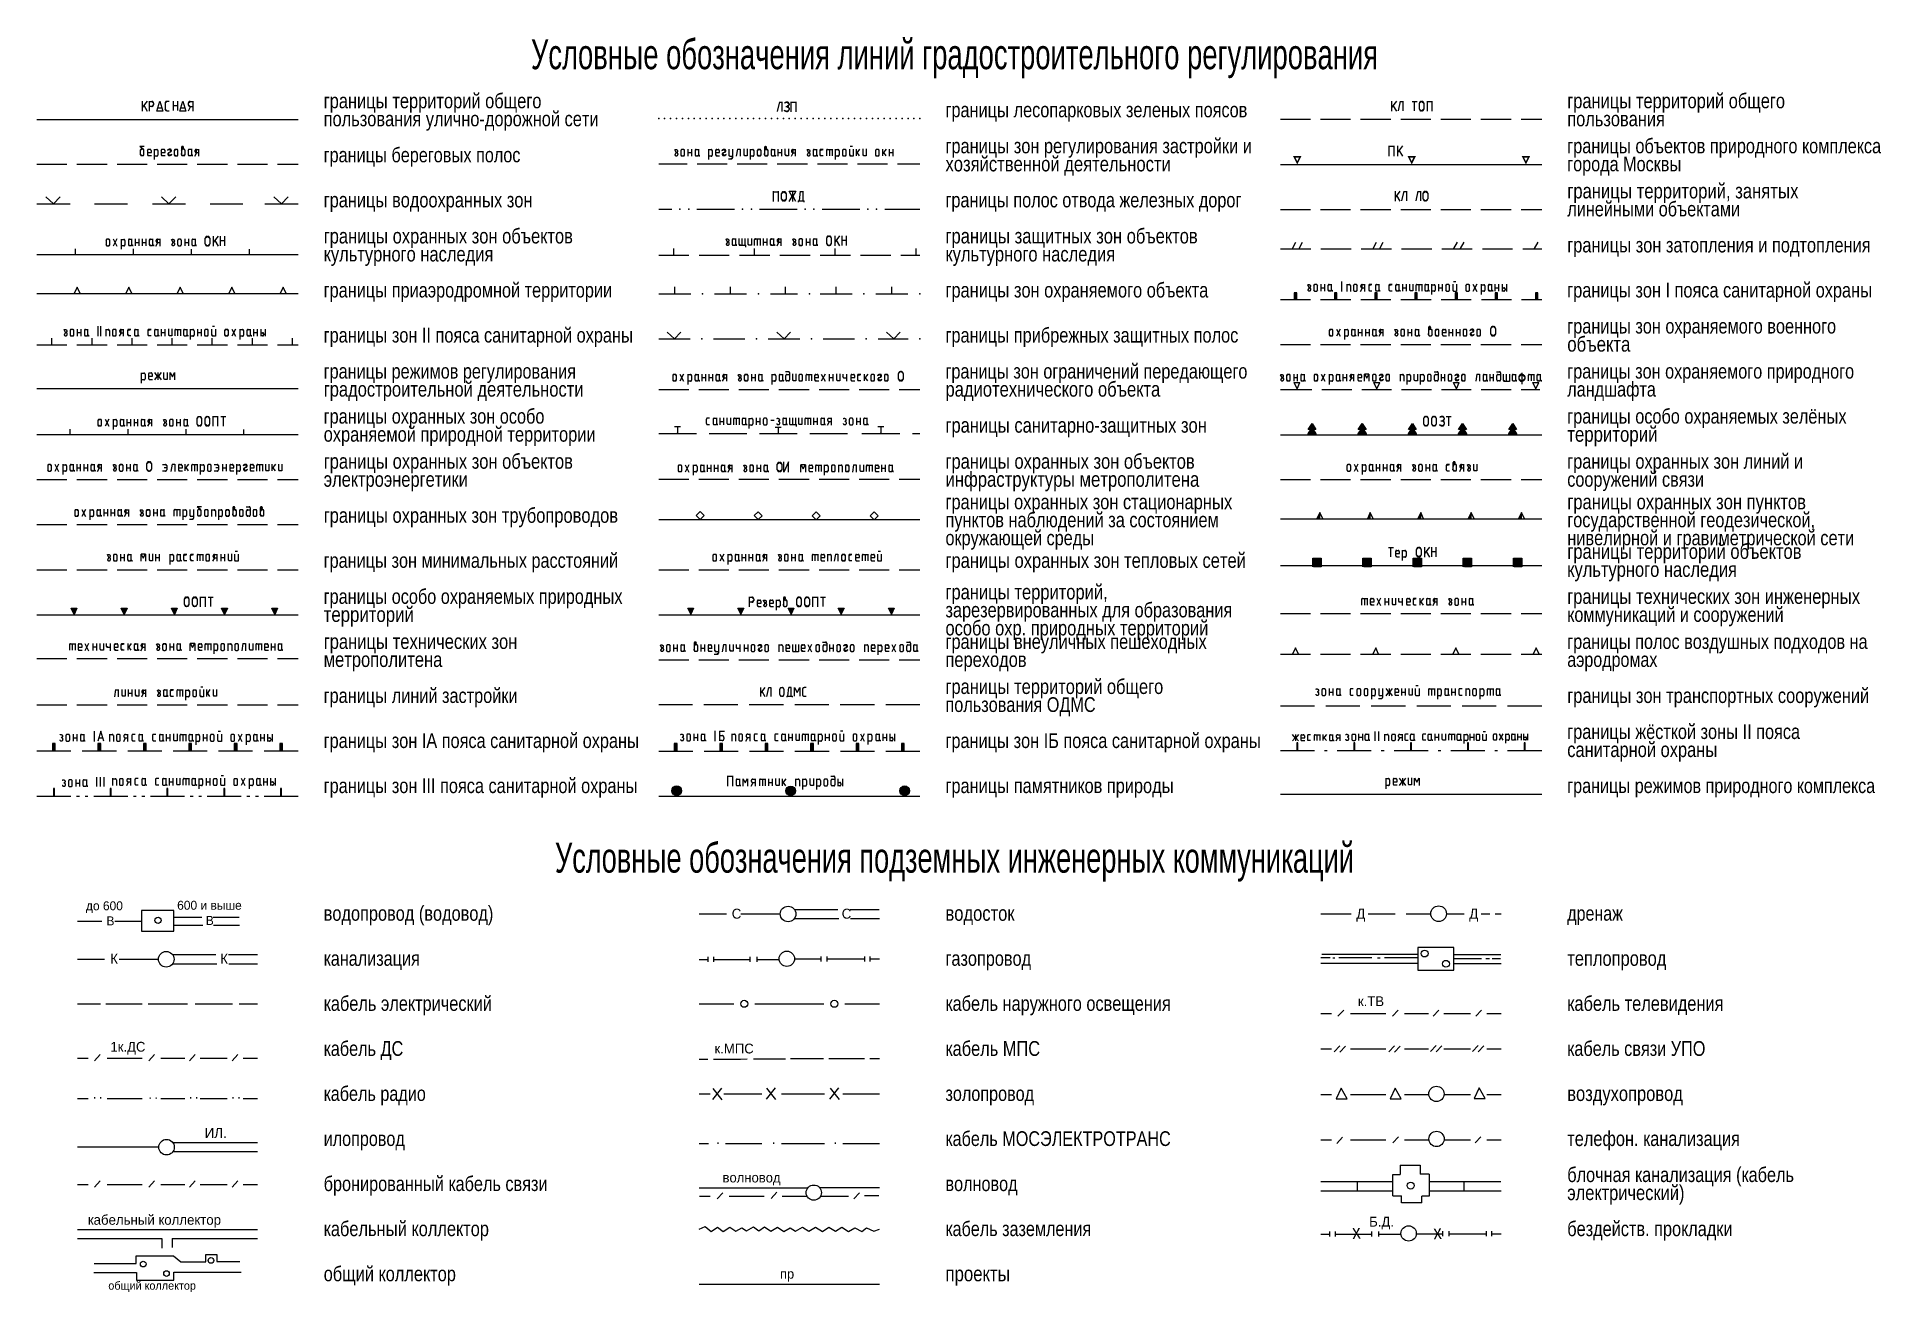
# Model space of a CAD drawing. Extents: x 8646 to 18206, y -17605 to -192.
# Drawn here: x 11059 to 11190.5, y -9080.1 to -8990.7 of the extents above; entities that cross this region are included whole.
import ezdxf
from ezdxf.enums import TextEntityAlignment as Align

# ---------------------------------------------------------------- set-up
doc = ezdxf.new("R2010")
doc.units = 0
doc.linetypes.add('DGN_STYLE_3', pattern=[21.180024, 15.128588, -6.051435])
doc.layers.get('0').update_dxf_attribs({"linetype": 'CONTINUOUS'})
doc.styles.add('STYLE-ARIAL_NARROW', font='ARIALN.TTF')
doc.styles.add('STYLE-RUSSIAN_1251', font='RUSSIAN_1251.shx')

msp = doc.modelspace()

# ---------------------------------------------------------------- texts
at = {"color": 8, "linetype": 'CONTINUOUS', "style": 'STYLE-ARIAL_NARROW'}
for s, height, width, p in [('Условные обозначения линий градостроительного регулирования', 2.13484, 0.79841, (11094.23, -8992.965)), ('границы территорий общего ', 1.06067, 0.963232, (11079.456, -8995.75)), ('границы территорий общего ', 1.06067, 0.963232, (11168.102, -8995.75)), ('пользования улично-дорожной сети', 1.05908, 0.962679, (11079.456, -8997.034)), ('границы лесопарковых зеленых поясов', 1.0546, 0.961102, (11123.779, -8996.391)), ('пользования', 1.05934, 0.962767, (11168.102, -8997.035)), ('границы береговых полос', 1.05105, 0.959845, (11079.456, -8999.602)), ('границы зон регулирования застройки и ', 1.05693, 0.961924, (11123.779, -8998.961)), ('границы объектов природного комплекса ', 1.05467, 0.961126, (11168.102, -8998.96)), ('хозяйственной деятельности', 1.06886, 0.966069, (11123.779, -9000.249)), ('города Москвы', 1.04985, 0.959421, (11168.102, -9000.244)), ('границы территорий, занятых ', 1.06955, 0.966308, (11168.102, -9002.176)), ('границы водоохранных зон', 1.05738, 0.96208, (11079.456, -9002.815)), ('границы полос отвода железных дорог', 1.05189, 0.960146, (11123.779, -9002.814)), ('линейными объектами', 1.05245, 0.960342, (11168.102, -9003.456)), ('границы охранных зон объектов ', 1.06401, 0.964396, (11079.456, -9005.387)), ('границы защитных зон объектов ', 1.06646, 0.965243, (11123.779, -9005.387)), ('культурного наследия', 1.06385, 0.964339, (11079.456, -9006.671)), ('культурного наследия', 1.06385, 0.964339, (11123.779, -9006.671)), ('границы зон затопления и подтопления', 1.05838, 0.962432, (11168.102, -9006.027)), ('границы приаэродромной территории', 1.05405, 0.960907, (11079.456, -9009.238)), ('границы зон охраняемого объекта', 1.0587, 0.962545, (11123.779, -9009.239)), ('границы зон I пояса санитарной охраны', 1.05522, 0.96132, (11168.102, -9009.238)), ('границы зон II пояса санитарной охраны', 1.05513, 0.961292, (11079.456, -9012.45)), ('границы прибрежных защитных полос', 1.05661, 0.961809, (11123.779, -9012.45)), ('границы зон охраняемого военного ', 1.05414, 0.960941, (11168.102, -9011.807)), ('объекта', 1.0772, 0.968919, (11168.102, -9013.098)), ('границы режимов регулирования ', 1.05179, 0.96011, (11079.456, -9015.019)), ('границы зон ограничений передающего ', 1.05214, 0.960231, (11123.779, -9015.019)), ('границы зон охраняемого природного ', 1.05204, 0.960198, (11168.102, -9015.019)), ('градостроительной деятельности', 1.06531, 0.964847, (11079.456, -9016.307)), ('радиотехнического объекта', 1.0675, 0.9656, (11123.779, -9016.308)), ('ландшафта', 1.0505, 0.959654, (11168.102, -9016.303)), ('границы охранных зон особо ', 1.054, 0.960892, (11079.456, -9018.231)), ('границы санитарно-защитных зон', 1.06367, 0.964278, (11123.779, -9018.876)), ('границы особо охраняемых зелёных ', 1.05323, 0.96062, (11168.102, -9018.231)), ('охраняемой природной территории', 1.06033, 0.963114, (11079.456, -9019.517)), ('территорий', 1.0776, 0.969051, (11168.102, -9019.522)), ('границы охранных зон объектов ', 1.06401, 0.964396, (11079.456, -9021.446)), ('границы охранных зон объектов ', 1.06401, 0.964396, (11123.779, -9021.446)), ('границы охранных зон линий и ', 1.05494, 0.961222, (11168.102, -9021.443)), ('электроэнергетики', 1.06223, 0.963775, (11079.456, -9022.73)), ('инфраструктуры метрополитена', 1.07329, 0.967585, (11123.779, -9022.733)), ('сооружений связи', 1.05116, 0.959886, (11168.102, -9022.727)), ('границы охранных зон стационарных ', 1.05998, 0.962991, (11123.779, -9024.335)), ('границы охранных зон пунктов ', 1.06812, 0.965815, (11168.102, -9024.337)), ('границы охранных зон трубопроводов', 1.06291, 0.964014, (11079.456, -9025.299)), ('пунктов наблюдений за состоянием ', 1.05763, 0.962168, (11123.779, -9025.619)), ('государственной геодезической, ', 1.05549, 0.961418, (11168.102, -9025.619)), ('окружающей среды', 1.05062, 0.959694, (11123.779, -9026.902)), ('нивелирной и гравиметрической сети', 1.05781, 0.962234, (11168.102, -9026.904)), ('границы зон минимальных расстояний', 1.05169, 0.960073, (11079.456, -9028.508)), ('границы охранных зон тепловых сетей', 1.06483, 0.964678, (11123.779, -9028.512)), ('границы территорий объектов ', 1.0683, 0.965875, (11168.102, -9027.87)), ('культурного наследия', 1.06385, 0.964339, (11168.102, -9029.154)), ('границы особо охраняемых природных ', 1.0533, 0.960644, (11079.456, -9031.078)), ('границы территорий, ', 1.06404, 0.964405, (11123.779, -9030.76)), ('территорий', 1.0776, 0.969051, (11079.456, -9032.369)), ('зарезервированных для образования ', 1.05527, 0.96134, (11123.779, -9032.042)), ('коммуникаций и сооружений', 1.05126, 0.959921, (11168.102, -9032.362)), ('границы технических зон инженерных ', 1.06213, 0.963741, (11168.102, -9031.08)), ('особо охр. природных территорий', 1.06176, 0.963614, (11123.779, -9033.329)), ('границы технических зон ', 1.06522, 0.964813, (11079.456, -9034.293)), ('границы внеуличных пешеходных ', 1.05886, 0.962602, (11123.779, -9034.291)), ('границы полос воздушных подходов на ', 1.05224, 0.960268, (11168.102, -9034.29)), ('метрополитена', 1.0661, 0.965119, (11079.456, -9035.578)), ('переходов', 1.0611, 0.963376, (11123.779, -9035.577)), ('аэродромах', 1.043, 0.956973, (11168.102, -9035.572)), ('границы территорий общего ', 1.06067, 0.963232, (11123.779, -9037.504)), ('границы линий застройки', 1.05388, 0.96085, (11079.456, -9038.144)), ('пользования ОДМС', 1.05263, 0.960408, (11123.779, -9038.786)), ('границы зон транспортных сооружений', 1.06028, 0.963097, (11168.102, -9038.146)), ('границы зон IА пояса санитарной охраны', 1.05436, 0.961019, (11079.456, -9041.356)), ('границы зон IБ пояса санитарной охраны', 1.05478, 0.961168, (11123.779, -9041.356)), ('границы жёсткой зоны II пояса ', 1.05344, 0.960695, (11168.102, -9040.713)), ('санитарной охраны', 1.06096, 0.963336, (11168.102, -9042)), ('границы зон III пояса санитарной охраны', 1.05506, 0.961264, (11079.456, -9044.568)), ('границы памятников природы', 1.05667, 0.961831, (11123.779, -9044.569)), ('границы режимов природного комплекса', 1.04711, 0.958441, (11168.102, -9044.566)), ('Условные обозначения подземных инженерных коммуникаций', 2.12543, 0.796042, (11095.943, -9050.24)), ('водопровод (водовод)', 1.05656, 0.961794, (11079.456, -9053.669)), ('водосток', 1.0663, 0.965177, (11123.779, -9053.671)), ('дренаж', 1.0413, 0.956359, (11168.102, -9053.664)), ('канализация', 1.05082, 0.959765, (11079.456, -9056.879)), ('газопровод', 1.0541, 0.960923, (11123.779, -9056.88)), ('теплопровод', 1.06293, 0.96402, (11168.102, -9056.882)), ('кабель электрический', 1.05714, 0.961997, (11079.456, -9060.092)), ('кабель наружного освещения', 1.05515, 0.961297, (11123.779, -9060.092)), ('кабель телевидения', 1.05856, 0.962495, (11168.102, -9060.093)), ('кабель ДС', 1.0521, 0.960202, (11079.456, -9063.303)), ('кабель МПС', 1.0582, 0.962365, (11123.779, -9063.304)), ('кабель связи УПО', 1.05239, 0.96032, (11168.102, -9063.303)), ('кабель радио', 1.0492, 0.959186, (11079.456, -9066.514)), ('золопровод', 1.0494, 0.959256, (11123.779, -9066.514)), ('воздухопровод', 1.06443, 0.964541, (11168.102, -9066.518)), ('илопровод', 1.048, 0.958763, (11079.456, -9069.725)), ('кабель МОСЭЛЕКТРОТРАНС', 1.05061, 0.959691, (11123.779, -9069.726)), ('телефон. канализация', 1.05689, 0.961911, (11168.102, -9069.728)), ('бронированный кабель связи', 1.05274, 0.960446, (11079.456, -9072.938)), ('волновод', 1.0506, 0.959704, (11123.779, -9072.938)), ('блочная канализация (кабель ', 1.05413, 0.960937, (11168.102, -9072.296)), ('электрический)', 1.06218, 0.963758, (11168.102, -9073.583)), ('кабельный коллектор', 1.05945, 0.962807, (11079.456, -9076.152)), ('кабель заземления', 1.04887, 0.959069, (11123.779, -9076.149)), ('бездейств. прокладки', 1.05502, 0.961253, (11168.102, -9076.151)), ('общий коллектор', 1.05899, 0.962646, (11079.456, -9079.364)), ('проекты', 1.0776, 0.96905, (11123.779, -9079.369))]:
    msp.add_text(s, height=height, dxfattribs=dict(at, width=width)).set_placement(p)
at = {"color": 8, "linetype": 'DGN_STYLE_3', "style": 'STYLE-RUSSIAN_1251'}
for s, p in [('до 600', (11062.509, -9052.604)), ('600 и выше', (11069.01, -9052.565))]:
    msp.add_text(s, height=0.6386, dxfattribs=at).set_placement(p, align=Align.MIDDLE_LEFT)
at = {"color": 8, "linetype": 'CONTINUOUS', "style": 'STYLE-RUSSIAN_1251'}
for s, height, p in [('В', 0.639, (11063.971, -9053.679)), ('В', 0.639, (11071.052, -9053.648)), ('С', 0.71, (11108.543, -9053.167)), ('С', 0.71, (11116.382, -9053.167)), ('Д', 0.714, (11153.063, -9053.166)), ('Д', 0.714, (11161.113, -9053.166)), ('К', 0.71, (11064.237, -9056.378)), ('К', 0.71, (11072.078, -9056.378)), ('к.ТВ', 0.699, (11153.179, -9059.407)), ('1к.ДС', 0.699, (11064.253, -9062.653)), ('к.МПС', 0.7001, (11107.312, -9062.779)), ('.', 0.699, (11062.996, -9066.002)), ('.', 0.699, (11063.428, -9066.002)), ('.', 0.699, (11066.955, -9066.027)), ('.', 0.699, (11067.386, -9066.027)), ('.', 0.699, (11069.847, -9066.002)), ('.', 0.699, (11070.279, -9066.002)), ('.', 0.699, (11072.867, -9066.002)), ('.', 0.699, (11073.298, -9066.002)), ('ИЛ.', 0.71, (11070.976, -9068.796)), ('.', 0.7, (11107.437, -9069.226)), ('.', 0.7, (11111.406, -9069.226)), ('.', 0.7, (11115.79, -9069.226)), ('волновод', 0.6947, (11107.889, -9071.976)), ('кабельный коллектор', 0.70589, (11062.643, -9074.987)), ('Б.Д.', 0.7002, (11153.981, -9075.122)), ('пр', 0.6864, (11111.986, -9078.841)), ('общий коллектор', 0.57873, (11064.104, -9079.679))]:
    msp.add_text(s, height=height, dxfattribs=at).set_placement(p, align=Align.MIDDLE_LEFT)
at = {"color": 8, "linetype": 'CONTINUOUS', "style": 'STYLE-RUSSIAN_1251', "width": 0.899998}
for p in [(11153.07, -9075.841), (11158.853, -9075.868)]:
    msp.add_text('х', height=1, rotation=2.55916, dxfattribs=at).set_placement(p, align=Align.MIDDLE_CENTER)

# ---------------------------------------------------------------- hatches: boundary and pattern name
at = {"linetype": 'CONTINUOUS'}
h = msp.add_hatch(color=8, dxfattribs=at)
h.paths.add_polyline_path([(11148.856, -8999.756), (11148.56, -8999.164), (11149.152, -8999.164)])
h.paths.add_polyline_path([(11148.856, -8999.518), (11148.732, -8999.271), (11148.98, -8999.271)], flags=16)
h = msp.add_hatch(color=8, dxfattribs=at)
h.paths.add_polyline_path([(11157.012, -8999.756), (11156.716, -8999.164), (11157.308, -8999.164)])
h.paths.add_polyline_path([(11157.012, -8999.518), (11156.888, -8999.271), (11157.135, -8999.271)], flags=16)
h = msp.add_hatch(color=8, dxfattribs=at)
h.paths.add_polyline_path([(11165.157, -8999.756), (11164.861, -8999.164), (11165.453, -8999.164)])
h.paths.add_polyline_path([(11165.157, -8999.518), (11165.033, -8999.271), (11165.281, -8999.271)], flags=16)
for points in [[(11148.645, -9009.382), (11148.645, -9008.911), (11148.818, -9008.911), (11148.818, -9009.382)], [(11151.509, -9009.382), (11151.509, -9008.911), (11151.682, -9008.911), (11151.682, -9009.382)], [(11154.373, -9009.382), (11154.373, -9008.911), (11154.546, -9008.911), (11154.546, -9009.382)], [(11157.237, -9009.382), (11157.237, -9008.911), (11157.41, -9008.911), (11157.41, -9009.382)], [(11160.1, -9009.382), (11160.1, -9008.911), (11160.273, -9008.911), (11160.273, -9009.382)], [(11162.964, -9009.382), (11162.964, -9008.911), (11163.137, -9008.911), (11163.137, -9009.382)], [(11165.828, -9009.382), (11165.828, -9008.911), (11166.001, -9008.911), (11166.001, -9009.382)], [(11149.631, -9019.02), (11149.631, -9018.963), (11149.827, -9018.642), (11149.631, -9018.642), (11149.911, -9018.213), (11150.19, -9018.642), (11149.994, -9018.642), (11150.19, -9018.963), (11150.19, -9019.02)], [(11153.207, -9019.02), (11153.207, -9018.963), (11153.403, -9018.642), (11153.207, -9018.642), (11153.486, -9018.213), (11153.766, -9018.642), (11153.57, -9018.642), (11153.766, -9018.963), (11153.766, -9019.02)], [(11156.783, -9019.02), (11156.783, -9018.963), (11156.978, -9018.642), (11156.783, -9018.642), (11157.062, -9018.213), (11157.342, -9018.642), (11157.146, -9018.642), (11157.342, -9018.963), (11157.342, -9019.02)], [(11160.359, -9019.02), (11160.359, -9018.963), (11160.554, -9018.642), (11160.359, -9018.642), (11160.638, -9018.213), (11160.918, -9018.642), (11160.722, -9018.642), (11160.918, -9018.963), (11160.918, -9019.02)], [(11163.934, -9019.02), (11163.934, -9018.963), (11164.13, -9018.642), (11163.934, -9018.642), (11164.214, -9018.213), (11164.493, -9018.642), (11164.298, -9018.642), (11164.493, -9018.963), (11164.493, -9019.02)], [(11150.258, -9025.02), (11150.468, -9024.571), (11150.468, -9025.02)], [(11153.852, -9025.02), (11154.061, -9024.571), (11154.061, -9025.02)], [(11157.445, -9025.02), (11157.655, -9024.571), (11157.655, -9025.02)], [(11161.039, -9025.02), (11161.248, -9024.571), (11161.248, -9025.02)], [(11164.632, -9025.02), (11164.841, -9024.571), (11164.841, -9025.02)], [(11150.371, -9028.052), (11150.371, -9027.992), (11150.133, -9027.992), (11150.133, -9028.052), (11149.955, -9028.052), (11149.955, -9027.814), (11150.55, -9027.814), (11150.55, -9028.052)], [(11149.955, -9028.439), (11149.955, -9028.052), (11150.133, -9028.052), (11150.133, -9028.261)], [(11150.044, -9028.35), (11150.044, -9027.903), (11150.461, -9027.903), (11150.461, -9028.35)], [(11150.044, -9028.439), (11150.044, -9028.261), (11150.371, -9028.261), (11150.371, -9028.052), (11150.55, -9028.052), (11150.55, -9028.439)], [(11153.947, -9028.052), (11153.947, -9027.992), (11153.709, -9027.992), (11153.709, -9028.052), (11153.53, -9028.052), (11153.53, -9027.814), (11154.126, -9027.814), (11154.126, -9028.052)], [(11153.53, -9028.439), (11153.53, -9028.052), (11153.709, -9028.052), (11153.709, -9028.261)], [(11153.62, -9028.35), (11153.62, -9027.903), (11154.036, -9027.903), (11154.036, -9028.35)], [(11153.62, -9028.439), (11153.62, -9028.261), (11153.947, -9028.261), (11153.947, -9028.052), (11154.126, -9028.052), (11154.126, -9028.439)], [(11157.523, -9028.052), (11157.523, -9027.992), (11157.285, -9027.992), (11157.285, -9028.052), (11157.106, -9028.052), (11157.106, -9027.814), (11157.702, -9027.814), (11157.702, -9028.052)], [(11157.106, -9028.439), (11157.106, -9028.052), (11157.285, -9028.052), (11157.285, -9028.261)], [(11157.196, -9028.35), (11157.196, -9027.903), (11157.612, -9027.903), (11157.612, -9028.35)], [(11157.196, -9028.439), (11157.196, -9028.261), (11157.523, -9028.261), (11157.523, -9028.052), (11157.702, -9028.052), (11157.702, -9028.439)], [(11161.099, -9028.052), (11161.099, -9027.992), (11160.861, -9027.992), (11160.861, -9028.052), (11160.682, -9028.052), (11160.682, -9027.814), (11161.277, -9027.814), (11161.277, -9028.052)], [(11160.682, -9028.439), (11160.682, -9028.052), (11160.861, -9028.052), (11160.861, -9028.261)], [(11160.771, -9028.35), (11160.771, -9027.903), (11161.188, -9027.903), (11161.188, -9028.35)], [(11160.771, -9028.439), (11160.771, -9028.261), (11161.099, -9028.261), (11161.099, -9028.052), (11161.277, -9028.052), (11161.277, -9028.439)], [(11164.675, -9028.052), (11164.675, -9027.992), (11164.437, -9027.992), (11164.437, -9028.052), (11164.258, -9028.052), (11164.258, -9027.814), (11164.853, -9027.814), (11164.853, -9028.052)], [(11164.258, -9028.439), (11164.258, -9028.052), (11164.437, -9028.052), (11164.437, -9028.261)], [(11164.347, -9028.35), (11164.347, -9027.903), (11164.764, -9027.903), (11164.764, -9028.35)], [(11164.347, -9028.439), (11164.347, -9028.261), (11164.675, -9028.261), (11164.675, -9028.052), (11164.853, -9028.052), (11164.853, -9028.439)], [(11061.663, -9031.836), (11061.455, -9031.389), (11061.871, -9031.389)], [(11065.239, -9031.836), (11065.03, -9031.389), (11065.447, -9031.389)], [(11068.815, -9031.836), (11068.606, -9031.389), (11069.023, -9031.389)], [(11072.39, -9031.836), (11072.182, -9031.389), (11072.599, -9031.389)], [(11075.966, -9031.836), (11075.758, -9031.389), (11076.175, -9031.389)], [(11105.62, -9031.822), (11105.412, -9031.376), (11105.828, -9031.376)], [(11109.196, -9031.822), (11108.987, -9031.376), (11109.404, -9031.376)], [(11112.772, -9031.822), (11112.563, -9031.376), (11112.98, -9031.376)], [(11116.347, -9031.822), (11116.139, -9031.376), (11116.556, -9031.376)], [(11119.923, -9031.822), (11119.715, -9031.376), (11120.132, -9031.376)], [(11060.128, -9041.561), (11060.128, -9041.028), (11060.324, -9041.028), (11060.324, -9041.561)], [(11063.367, -9041.561), (11063.367, -9041.028), (11063.562, -9041.028), (11063.562, -9041.561)], [(11066.605, -9041.561), (11066.605, -9041.028), (11066.8, -9041.028), (11066.8, -9041.561)], [(11069.843, -9041.561), (11069.843, -9041.028), (11070.038, -9041.028), (11070.038, -9041.561)], [(11073.081, -9041.561), (11073.081, -9041.028), (11073.277, -9041.028), (11073.277, -9041.561)], [(11076.319, -9041.561), (11076.319, -9041.028), (11076.515, -9041.028), (11076.515, -9041.561)], [(11104.451, -9041.572), (11104.451, -9041.039), (11104.647, -9041.039), (11104.647, -9041.572)], [(11107.689, -9041.572), (11107.689, -9041.039), (11107.885, -9041.039), (11107.885, -9041.572)], [(11110.928, -9041.572), (11110.928, -9041.039), (11111.123, -9041.039), (11111.123, -9041.572)], [(11114.166, -9041.572), (11114.166, -9041.039), (11114.361, -9041.039), (11114.361, -9041.572)], [(11117.404, -9041.572), (11117.404, -9041.039), (11117.599, -9041.039), (11117.599, -9041.572)], [(11120.642, -9041.572), (11120.642, -9041.039), (11120.837, -9041.039), (11120.837, -9041.572)], [(11148.829, -9041.541), (11148.829, -9040.979), (11148.901, -9040.979), (11148.901, -9041.541)], [(11152.884, -9041.541), (11152.884, -9040.98), (11152.955, -9040.98), (11152.955, -9041.541)], [(11156.931, -9041.541), (11156.931, -9040.98), (11157.003, -9040.98), (11157.003, -9041.541)], [(11160.979, -9041.541), (11160.979, -9040.98), (11161.051, -9040.98), (11161.051, -9041.541)], [(11165.027, -9041.541), (11165.027, -9040.98), (11165.098, -9040.98), (11165.098, -9041.541)], [(11060.19, -9044.799), (11060.19, -9044.238), (11060.262, -9044.238), (11060.262, -9044.799)], [(11064.238, -9044.799), (11064.238, -9044.238), (11064.31, -9044.238), (11064.31, -9044.799)], [(11068.286, -9044.799), (11068.286, -9044.238), (11068.357, -9044.238), (11068.357, -9044.799)], [(11072.333, -9044.799), (11072.333, -9044.238), (11072.405, -9044.238), (11072.405, -9044.799)], [(11076.381, -9044.799), (11076.381, -9044.238), (11076.453, -9044.238), (11076.453, -9044.799)]]:
    msp.add_hatch(color=8, dxfattribs=at).paths.add_polyline_path(points)
h = msp.add_hatch(color=8, dxfattribs=at)
edge = h.paths.add_edge_path()
edge.add_arc((11104.621, -9044.399), 0.349, 0, 360)
h = msp.add_hatch(color=8, dxfattribs=at)
edge = h.paths.add_edge_path()
edge.add_arc((11112.744, -9044.418), 0.337, 0, 360)
h = msp.add_hatch(color=8, dxfattribs=at)
edge = h.paths.add_edge_path()
edge.add_arc((11120.867, -9044.406), 0.349, 0, 360)

# ---------------------------------------------------------------- linework, layer by layer
at = {"color": 8, "linetype": 'CONTINUOUS'}
for p, q in [((11066.52, -8995.234), (11066.52, -8995.949)), ((11066.865, -8995.234), (11066.52, -8995.694)), ((11066.626, -8995.541), (11066.865, -8995.949)), ((11067.009, -8995.234), (11067.009, -8995.949)), ((11067.009, -8995.26), (11067.195, -8995.26)), ((11067.195, -8995.617), (11067.009, -8995.617)), ((11067.327, -8995.387), (11067.327, -8995.489)), ((11067.624, -8995.72), (11067.914, -8995.72)), ((11068.152, -8995.387), (11068.152, -8995.796)), ((11068.444, -8995.26), (11068.285, -8995.26)), ((11068.285, -8995.923), (11068.444, -8995.923)), ((11068.724, -8995.234), (11068.724, -8995.92)), ((11068.724, -8995.552), (11069.029, -8995.552)), ((11069.029, -8995.234), (11069.029, -8995.92)), ((11069.276, -8995.72), (11069.565, -8995.72)), ((11069.803, -8995.387), (11069.803, -8995.489)), ((11069.963, -8995.617), (11069.803, -8995.949)), ((11069.936, -8995.26), (11070.122, -8995.26)), ((11069.936, -8995.617), (11070.122, -8995.617)), ((11070.122, -8995.234), (11070.122, -8995.949)), ((11111.814, -8995.982), (11111.967, -8995.292)), ((11111.967, -8995.316), (11112.121, -8995.316)), ((11112.121, -8995.292), (11112.121, -8995.982)), ((11112.39, -8995.62), (11112.495, -8995.62)), ((11112.627, -8995.443), (11112.627, -8995.494)), ((11112.627, -8995.746), (11112.627, -8995.847)), ((11112.79, -8995.997), (11112.79, -8995.292)), ((11112.79, -8995.317), (11113.105, -8995.317)), ((11113.105, -8995.292), (11113.105, -8995.997)), ((11155.573, -8995.241), (11155.573, -8995.956)), ((11155.918, -8995.241), (11155.573, -8995.701)), ((11155.679, -8995.548), (11155.918, -8995.956)), ((11156.062, -8995.941), (11156.218, -8995.241)), ((11156.218, -8995.266), (11156.374, -8995.266)), ((11156.374, -8995.241), (11156.374, -8995.941)), ((11157.045, -8995.266), (11157.408, -8995.266)), ((11157.2, -8995.266), (11157.2, -8995.939)), ((11157.56, -8995.803), (11157.56, -8995.394)), ((11157.693, -8995.267), (11157.746, -8995.267)), ((11157.879, -8995.394), (11157.879, -8995.803)), ((11158.132, -8995.956), (11158.132, -8995.241)), ((11158.132, -8995.267), (11158.45, -8995.267)), ((11158.45, -8995.241), (11158.45, -8995.956)), ((11059.012, -8996.545), (11068.322, -8996.545)), ((11068.322, -8996.545), (11077.631, -8996.545)), ((11147.658, -8996.538), (11149.801, -8996.538)), ((11150.516, -8996.538), (11152.659, -8996.538)), ((11153.374, -8996.538), (11155.518, -8996.538)), ((11156.232, -8996.538), (11158.376, -8996.538)), ((11157.746, -8995.93), (11157.693, -8995.93)), ((11159.09, -8996.538), (11161.234, -8996.538)), ((11161.948, -8996.538), (11164.092, -8996.538)), ((11164.807, -8996.538), (11166.277, -8996.538)), ((11066.613, -8998.692), (11066.359, -8998.477)), ((11066.665, -8998.478), (11066.359, -8998.478)), ((11117.155, -8998.487), (11116.996, -8998.487)), ((11155.414, -8999.164), (11155.414, -8998.433)), ((11155.414, -8998.459), (11155.74, -8998.459)), ((11155.74, -8998.433), (11155.74, -8999.164)), ((11155.999, -8998.433), (11155.999, -8999.164)), ((11156.352, -8998.433), (11155.999, -8998.903)), ((11059.012, -8999.725), (11061.156, -8999.725)), ((11061.87, -8999.725), (11064.014, -8999.725)), ((11064.728, -8999.725), (11066.872, -8999.725)), ((11066.384, -8998.747), (11066.384, -8999.042)), ((11066.563, -8998.674), (11066.461, -8998.674)), ((11066.461, -8999.115), (11066.563, -8999.115)), ((11066.639, -8999.042), (11066.639, -8998.747)), ((11066.889, -8998.754), (11066.889, -8999.054)), ((11066.889, -8998.904), (11067.175, -8998.904)), ((11066.967, -8998.678), (11067.071, -8998.678)), ((11066.967, -8999.129), (11067.175, -8999.129)), ((11067.149, -8998.754), (11067.149, -8998.904)), ((11067.361, -8998.663), (11067.361, -8999.396)), ((11067.361, -8998.689), (11067.552, -8998.689)), ((11067.552, -8999.16), (11067.361, -8999.16)), ((11067.586, -8999.725), (11069.73, -8999.725)), ((11067.633, -8998.767), (11067.633, -8999.082)), ((11067.873, -8998.754), (11067.873, -8999.054)), ((11067.873, -8998.904), (11068.16, -8998.904)), ((11067.951, -8998.678), (11068.055, -8998.678)), ((11067.951, -8999.129), (11068.16, -8999.129)), ((11068.134, -8998.754), (11068.134, -8998.904)), ((11068.542, -8998.864), (11068.404, -8998.925)), ((11068.805, -8998.759), (11068.805, -8999.065)), ((11068.991, -8998.683), (11068.885, -8998.683)), ((11068.885, -8999.142), (11068.991, -8999.142)), ((11069.071, -8999.065), (11069.071, -8998.759)), ((11069.443, -8998.603), (11069.312, -8998.703)), ((11069.495, -8998.678), (11069.39, -8998.678)), ((11069.39, -8999.129), (11069.495, -8999.129)), ((11069.573, -8999.054), (11069.573, -8998.754)), ((11069.793, -8998.754), (11069.793, -8999.054)), ((11069.871, -8998.678), (11070.053, -8998.678)), ((11069.871, -8999.129), (11069.975, -8999.129)), ((11070.053, -8999.054), (11070.053, -8998.653)), ((11070.27, -8999.167), (11070.403, -8998.912)), ((11070.389, -8998.682), (11070.535, -8998.682)), ((11070.389, -8998.913), (11070.536, -8998.913)), ((11070.445, -8999.725), (11072.588, -8999.725)), ((11070.536, -8998.657), (11070.536, -8999.167)), ((11073.303, -8999.725), (11075.446, -8999.725)), ((11076.161, -8999.725), (11077.631, -8999.725)), ((11103.335, -8999.716), (11105.359, -8999.716)), ((11104.915, -8998.768), (11104.915, -8999.074)), ((11105.1, -8998.691), (11104.994, -8998.691)), ((11104.994, -8999.15), (11105.1, -8999.15)), ((11105.18, -8999.074), (11105.18, -8998.768)), ((11105.421, -8998.661), (11105.421, -8999.161)), ((11105.421, -8998.911), (11105.681, -8998.911)), ((11105.681, -8998.661), (11105.681, -8999.161)), ((11105.928, -8998.762), (11105.928, -8999.063)), ((11106.006, -8998.687), (11106.189, -8998.687)), ((11106.006, -8999.138), (11106.111, -8999.138)), ((11106.073, -8999.716), (11108.217, -8999.716)), ((11106.189, -8999.063), (11106.189, -8998.662)), ((11106.883, -8998.671), (11106.883, -8999.405)), ((11106.883, -8998.697), (11107.074, -8998.697)), ((11107.074, -8999.169), (11106.883, -8999.169)), ((11107.156, -8998.776), (11107.156, -8999.09)), ((11107.395, -8998.762), (11107.395, -8999.063)), ((11107.395, -8998.912), (11107.682, -8998.912)), ((11107.474, -8998.687), (11107.578, -8998.687)), ((11107.474, -8999.138), (11107.682, -8999.138)), ((11107.656, -8998.762), (11107.656, -8998.912)), ((11108.065, -8998.872), (11107.926, -8998.934)), ((11108.301, -8999.359), (11108.514, -8999.359)), ((11108.328, -8998.667), (11108.328, -8999.077)), ((11108.408, -8999.154), (11108.594, -8999.154)), ((11108.594, -8998.667), (11108.594, -8999.282)), ((11108.949, -8998.665), (11108.87, -8999.176)), ((11108.931, -8999.716), (11111.074, -8999.716)), ((11109.135, -8998.691), (11108.949, -8998.691)), ((11109.135, -8998.665), (11109.135, -8999.176)), ((11109.397, -8998.653), (11109.397, -8999.037)), ((11109.471, -8999.109), (11109.646, -8999.109)), ((11109.646, -8998.653), (11109.646, -8999.133)), ((11109.854, -8998.671), (11109.854, -8999.405)), ((11109.854, -8998.697), (11110.045, -8998.697)), ((11110.045, -8999.169), (11109.854, -8999.169)), ((11110.126, -8998.776), (11110.126, -8999.09)), ((11110.366, -8998.768), (11110.366, -8999.074)), ((11110.552, -8998.691), (11110.446, -8998.691)), ((11110.446, -8999.15), (11110.552, -8999.15)), ((11110.631, -8999.074), (11110.631, -8998.768)), ((11111.003, -8998.612), (11110.873, -8998.712)), ((11111.055, -8998.687), (11110.951, -8998.687)), ((11110.951, -8999.138), (11111.055, -8999.138)), ((11111.133, -8999.063), (11111.133, -8998.762)), ((11111.353, -8998.762), (11111.353, -8999.063)), ((11111.431, -8998.687), (11111.613, -8998.687)), ((11111.431, -8999.138), (11111.535, -8999.138)), ((11111.613, -8999.063), (11111.613, -8998.662)), ((11111.789, -8999.716), (11113.932, -8999.716)), ((11111.83, -8998.661), (11111.83, -8999.161)), ((11111.83, -8998.911), (11112.09, -8998.911)), ((11112.09, -8998.661), (11112.09, -8999.161)), ((11112.337, -8998.653), (11112.337, -8999.037)), ((11112.412, -8999.109), (11112.587, -8999.109)), ((11112.587, -8998.653), (11112.587, -8999.133)), ((11112.794, -8999.176), (11112.927, -8998.921)), ((11112.913, -8998.691), (11113.059, -8998.691)), ((11112.913, -8998.921), (11113.061, -8998.921)), ((11113.06, -8998.665), (11113.06, -8999.176)), ((11114.341, -8998.762), (11114.341, -8999.063)), ((11114.419, -8998.687), (11114.601, -8998.687)), ((11114.419, -8999.138), (11114.523, -8999.138)), ((11114.601, -8999.063), (11114.601, -8998.662)), ((11114.647, -8999.716), (11116.79, -8999.716)), ((11114.818, -8998.756), (11114.818, -8999.052)), ((11114.895, -8999.125), (11115.049, -8999.125)), ((11115.3, -8998.756), (11115.3, -8999.15)), ((11115.377, -8998.683), (11115.709, -8998.683)), ((11115.505, -8998.683), (11115.505, -8999.15)), ((11115.709, -8998.658), (11115.709, -8999.15)), ((11115.924, -8998.671), (11115.924, -8999.405)), ((11115.924, -8998.697), (11116.115, -8998.697)), ((11116.115, -8999.169), (11115.924, -8999.169)), ((11116.197, -8998.776), (11116.197, -8999.09)), ((11116.436, -8998.768), (11116.436, -8999.074)), ((11116.622, -8998.691), (11116.516, -8998.691)), ((11116.516, -8999.15), (11116.622, -8999.15)), ((11116.702, -8999.074), (11116.702, -8998.768)), ((11116.943, -8998.665), (11116.943, -8999.074)), ((11117.023, -8999.15), (11117.208, -8999.15)), ((11117.208, -8998.665), (11117.208, -8999.176)), ((11117.406, -8998.657), (11117.406, -8999.147)), ((11117.661, -8998.657), (11117.406, -8999)), ((11117.661, -8999.147), (11117.483, -8998.902)), ((11117.505, -8999.716), (11119.648, -8999.716)), ((11117.876, -8998.653), (11117.876, -8999.037)), ((11117.95, -8999.109), (11118.125, -8999.109)), ((11118.125, -8998.653), (11118.125, -8999.133)), ((11118.79, -8998.768), (11118.79, -8999.074)), ((11118.976, -8998.691), (11118.87, -8998.691)), ((11118.87, -8999.15), (11118.976, -8999.15)), ((11119.055, -8999.074), (11119.055, -8998.768)), ((11119.297, -8998.657), (11119.297, -8999.147)), ((11119.551, -8998.657), (11119.297, -8999)), ((11119.551, -8999.147), (11119.373, -8998.902)), ((11119.766, -8998.661), (11119.766, -8999.161)), ((11119.766, -8998.911), (11120.026, -8998.911)), ((11120.026, -8998.661), (11120.026, -8999.161)), ((11120.363, -8999.716), (11121.954, -8999.716)), ((11147.658, -8999.77), (11166.277, -8999.77)), ((11156.107, -8998.746), (11156.352, -8999.164)), ((11060.196, -9002.569), (11059.657, -9002.059)), ((11060.196, -9002.569), (11060.682, -9002.057)), ((11068.424, -9002.569), (11067.884, -9002.058)), ((11068.424, -9002.569), (11068.909, -9002.057)), ((11076.447, -9002.569), (11075.908, -9002.059)), ((11076.447, -9002.569), (11076.933, -9002.057)), ((11111.527, -9002.386), (11111.527, -9001.671)), ((11111.527, -9001.697), (11111.846, -9001.697)), ((11111.846, -9001.671), (11111.846, -9002.386)), ((11112.099, -9002.233), (11112.099, -9001.824)), ((11112.232, -9001.697), (11112.285, -9001.697)), ((11112.285, -9002.36), (11112.232, -9002.36)), ((11112.417, -9001.824), (11112.417, -9002.233)), ((11112.644, -9002.388), (11112.857, -9002.029)), ((11112.883, -9001.671), (11112.883, -9002.388)), ((11113.123, -9002.388), (11112.91, -9002.029)), ((11113.287, -9002.36), (11113.711, -9002.36)), ((11113.313, -9002.437), (11113.313, -9002.36)), ((11113.366, -9002.36), (11113.446, -9001.671)), ((11113.631, -9001.697), (11113.446, -9001.697)), ((11113.631, -9002.36), (11113.631, -9001.671)), ((11113.685, -9002.36), (11113.685, -9002.437)), ((11155.831, -9001.653), (11155.831, -9002.368)), ((11156.176, -9001.653), (11155.831, -9002.113)), ((11155.937, -9001.959), (11156.176, -9002.368)), ((11156.32, -9002.353), (11156.476, -9001.653)), ((11156.476, -9001.678), (11156.632, -9001.678)), ((11156.632, -9001.653), (11156.632, -9002.353)), ((11157.329, -9002.353), (11157.485, -9001.653)), ((11157.485, -9001.678), (11157.64, -9001.678)), ((11157.64, -9001.653), (11157.64, -9002.353)), ((11157.833, -9002.215), (11157.833, -9001.806)), ((11157.966, -9001.679), (11158.019, -9001.679)), ((11158.019, -9002.342), (11157.966, -9002.342)), ((11158.151, -9001.806), (11158.151, -9002.215)), ((11059.012, -9002.569), (11061.38, -9002.569)), ((11063.127, -9002.569), (11065.463, -9002.569)), ((11067.242, -9002.569), (11069.61, -9002.569)), ((11071.357, -9002.569), (11073.693, -9002.569)), ((11075.263, -9002.569), (11077.631, -9002.569)), ((11103.335, -9002.955), (11104.268, -9002.955)), ((11106.055, -9002.955), (11108.733, -9002.955)), ((11110.521, -9002.955), (11113.199, -9002.955)), ((11114.986, -9002.955), (11117.664, -9002.955)), ((11119.452, -9002.955), (11121.954, -9002.955)), ((11147.658, -9002.973), (11149.801, -9002.973)), ((11150.516, -9002.973), (11152.659, -9002.973)), ((11153.374, -9002.973), (11155.518, -9002.973)), ((11156.232, -9002.973), (11158.376, -9002.973)), ((11159.09, -9002.973), (11161.234, -9002.973)), ((11161.948, -9002.973), (11164.092, -9002.973)), ((11164.807, -9002.973), (11166.277, -9002.973)), ((11064.127, -9005.091), (11064.021, -9005.091)), ((11064.713, -9005.065), (11064.448, -9005.576)), ((11064.448, -9005.065), (11064.713, -9005.576)), ((11065.019, -9005.071), (11065.019, -9005.804)), ((11065.019, -9005.097), (11065.21, -9005.097)), ((11065.61, -9005.087), (11065.792, -9005.087)), ((11065.792, -9005.462), (11065.792, -9005.061)), ((11066.009, -9005.061), (11066.009, -9005.561)), ((11066.269, -9005.061), (11066.269, -9005.561)), ((11066.516, -9005.061), (11066.516, -9005.561)), ((11066.776, -9005.061), (11066.776, -9005.561)), ((11067.101, -9005.087), (11067.283, -9005.087)), ((11067.283, -9005.462), (11067.283, -9005.061)), ((11067.619, -9005.091), (11067.765, -9005.091)), ((11067.766, -9005.065), (11067.766, -9005.576)), ((11069.232, -9005.091), (11069.126, -9005.091)), ((11069.553, -9005.061), (11069.553, -9005.561)), ((11069.813, -9005.061), (11069.813, -9005.561)), ((11070.138, -9005.087), (11070.321, -9005.087)), ((11070.321, -9005.462), (11070.321, -9005.061)), ((11071.015, -9005.423), (11071.015, -9005.014)), ((11071.148, -9004.887), (11071.201, -9004.887)), ((11071.334, -9005.014), (11071.334, -9005.423)), ((11071.587, -9004.861), (11071.587, -9005.576)), ((11071.932, -9004.861), (11071.587, -9005.321)), ((11072.076, -9004.861), (11072.076, -9005.547)), ((11072.381, -9004.861), (11072.381, -9005.547)), ((11108.652, -9005.062), (11108.836, -9005.062)), ((11108.836, -9005.44), (11108.836, -9005.037)), ((11109.055, -9005.036), (11109.055, -9005.44)), ((11109.264, -9005.036), (11109.264, -9005.515)), ((11109.474, -9005.036), (11109.474, -9005.515)), ((11109.693, -9005.028), (11109.693, -9005.414)), ((11109.944, -9005.028), (11109.944, -9005.511)), ((11110.231, -9005.058), (11110.565, -9005.058)), ((11110.359, -9005.058), (11110.359, -9005.528)), ((11110.565, -9005.033), (11110.565, -9005.528)), ((11110.782, -9005.036), (11110.782, -9005.539)), ((11111.043, -9005.036), (11111.043, -9005.539)), ((11111.371, -9005.062), (11111.554, -9005.062)), ((11111.554, -9005.44), (11111.554, -9005.037)), ((11111.893, -9005.066), (11112.039, -9005.066)), ((11112.04, -9005.04), (11112.04, -9005.554)), ((11113.517, -9005.066), (11113.41, -9005.066)), ((11113.841, -9005.036), (11113.841, -9005.539)), ((11114.102, -9005.036), (11114.102, -9005.539)), ((11114.43, -9005.062), (11114.613, -9005.062)), ((11114.613, -9005.44), (11114.613, -9005.037)), ((11115.313, -9005.4), (11115.313, -9004.989)), ((11115.446, -9004.861), (11115.5, -9004.861)), ((11115.634, -9004.989), (11115.634, -9005.4)), ((11115.888, -9004.835), (11115.888, -9005.554)), ((11116.236, -9004.835), (11115.888, -9005.298)), ((11116.381, -9004.835), (11116.381, -9005.525)), ((11116.689, -9004.835), (11116.689, -9005.525)), ((11059.012, -9006.168), (11077.631, -9006.168)), ((11061.77, -9006.168), (11061.77, -9005.775)), ((11063.941, -9005.167), (11063.941, -9005.473)), ((11064.021, -9005.55), (11064.127, -9005.55)), ((11064.206, -9005.473), (11064.206, -9005.167)), ((11065.21, -9005.568), (11065.019, -9005.568)), ((11065.292, -9005.176), (11065.292, -9005.49)), ((11065.531, -9005.162), (11065.531, -9005.462)), ((11065.61, -9005.537), (11065.714, -9005.537)), ((11065.901, -9006.175), (11065.901, -9005.782)), ((11066.009, -9005.311), (11066.269, -9005.311)), ((11066.516, -9005.311), (11066.776, -9005.311)), ((11067.023, -9005.162), (11067.023, -9005.462)), ((11067.101, -9005.537), (11067.205, -9005.537)), ((11067.5, -9005.576), (11067.633, -9005.32)), ((11067.619, -9005.321), (11067.766, -9005.321)), ((11069.046, -9005.167), (11069.046, -9005.473)), ((11069.126, -9005.55), (11069.232, -9005.55)), ((11069.312, -9005.473), (11069.312, -9005.167)), ((11069.553, -9005.311), (11069.813, -9005.311)), ((11070.032, -9006.182), (11070.032, -9005.789)), ((11070.06, -9005.162), (11070.06, -9005.462)), ((11070.138, -9005.537), (11070.242, -9005.537)), ((11071.201, -9005.55), (11071.148, -9005.55)), ((11071.693, -9005.167), (11071.932, -9005.576)), ((11072.076, -9005.179), (11072.381, -9005.179)), ((11074.164, -9006.188), (11074.164, -9005.796)), ((11103.335, -9006.215), (11105.493, -9006.215)), ((11104.414, -9006.215), (11104.414, -9005.741)), ((11106.213, -9006.215), (11108.371, -9006.215)), ((11108.574, -9005.138), (11108.574, -9005.44)), ((11108.652, -9005.516), (11108.757, -9005.516)), ((11109.091, -9006.215), (11111.249, -9006.215)), ((11109.133, -9005.515), (11109.553, -9005.515)), ((11109.527, -9005.515), (11109.527, -9005.642)), ((11109.768, -9005.487), (11109.944, -9005.487)), ((11110.153, -9005.132), (11110.153, -9005.528)), ((11110.17, -9006.215), (11110.17, -9005.741)), ((11110.782, -9005.288), (11111.043, -9005.288)), ((11111.292, -9005.138), (11111.292, -9005.44)), ((11111.371, -9005.516), (11111.476, -9005.516)), ((11111.773, -9005.554), (11111.907, -9005.297)), ((11111.892, -9005.298), (11112.041, -9005.298)), ((11111.969, -9006.215), (11114.127, -9006.215)), ((11113.33, -9005.143), (11113.33, -9005.451)), ((11113.41, -9005.528), (11113.517, -9005.528)), ((11113.597, -9005.451), (11113.597, -9005.143)), ((11113.841, -9005.288), (11114.102, -9005.288)), ((11114.351, -9005.138), (11114.351, -9005.44)), ((11114.43, -9005.516), (11114.535, -9005.516)), ((11114.847, -9006.215), (11117.005, -9006.215)), ((11115.5, -9005.529), (11115.446, -9005.529)), ((11115.926, -9006.215), (11115.926, -9005.741)), ((11115.995, -9005.143), (11116.236, -9005.554)), ((11116.381, -9005.155), (11116.689, -9005.155)), ((11117.725, -9006.215), (11119.883, -9006.215)), ((11120.603, -9006.215), (11121.954, -9006.215)), ((11121.682, -9006.215), (11121.682, -9005.741)), ((11147.658, -9005.764), (11149.816, -9005.764)), ((11148.506, -9005.757), (11148.756, -9005.286)), ((11148.984, -9005.757), (11149.234, -9005.286)), ((11150.536, -9005.764), (11152.694, -9005.764)), ((11153.414, -9005.764), (11155.572, -9005.764)), ((11154.262, -9005.757), (11154.512, -9005.286)), ((11154.74, -9005.757), (11154.99, -9005.286)), ((11156.292, -9005.764), (11158.45, -9005.764)), ((11159.17, -9005.764), (11161.328, -9005.764)), ((11160.018, -9005.757), (11160.268, -9005.286)), ((11160.496, -9005.757), (11160.746, -9005.286)), ((11162.048, -9005.764), (11164.206, -9005.764)), ((11164.926, -9005.764), (11166.277, -9005.764)), ((11165.774, -9005.757), (11166.024, -9005.286)), ((11059.012, -9008.966), (11077.631, -9008.966)), ((11061.884, -9008.507), (11061.67, -9008.966)), ((11061.67, -9008.966), (11062.098, -9008.966)), ((11062.098, -9008.966), (11061.884, -9008.507)), ((11065.556, -9008.507), (11065.342, -9008.966)), ((11065.342, -9008.966), (11065.77, -9008.966)), ((11065.77, -9008.966), (11065.556, -9008.507)), ((11069.228, -9008.507), (11069.014, -9008.966)), ((11069.014, -9008.966), (11069.442, -9008.966)), ((11069.442, -9008.966), (11069.228, -9008.507)), ((11072.9, -9008.507), (11072.686, -9008.966)), ((11072.686, -9008.966), (11073.114, -9008.966)), ((11073.114, -9008.966), (11072.9, -9008.507)), ((11076.572, -9008.507), (11076.358, -9008.966)), ((11076.358, -9008.966), (11076.786, -9008.966)), ((11076.786, -9008.966), (11076.572, -9008.507)), ((11103.335, -9008.987), (11105.629, -9008.987)), ((11104.482, -9008.987), (11104.482, -9008.487)), ((11107.322, -9008.987), (11109.585, -9008.987)), ((11108.453, -9008.987), (11108.453, -9008.487)), ((11111.308, -9008.987), (11113.227, -9008.987)), ((11112.384, -9008.987), (11112.384, -9008.487)), ((11114.835, -9008.987), (11117.129, -9008.987)), ((11115.982, -9008.987), (11115.982, -9008.487)), ((11118.821, -9008.987), (11121.085, -9008.987)), ((11119.953, -9008.987), (11119.953, -9008.487)), ((11148.818, -9008.911), (11148.645, -9008.911)), ((11148.645, -9008.911), (11148.645, -9009.382)), ((11148.818, -9009.382), (11148.818, -9008.911)), ((11150.029, -9008.397), (11150.029, -9008.704)), ((11150.215, -9008.32), (11150.109, -9008.32)), ((11150.109, -9008.781), (11150.215, -9008.781)), ((11150.295, -9008.704), (11150.295, -9008.397)), ((11150.537, -9008.291), (11150.537, -9008.791)), ((11150.537, -9008.541), (11150.797, -9008.541)), ((11150.797, -9008.291), (11150.797, -9008.791)), ((11151.045, -9008.392), (11151.045, -9008.693)), ((11151.123, -9008.316), (11151.306, -9008.316)), ((11151.123, -9008.768), (11151.227, -9008.768)), ((11151.306, -9008.693), (11151.306, -9008.291)), ((11151.682, -9008.911), (11151.509, -9008.911)), ((11151.509, -9008.911), (11151.509, -9009.382)), ((11151.682, -9009.382), (11151.682, -9008.911)), ((11152.002, -9008.09), (11152.002, -9008.806)), ((11152.381, -9008.295), (11152.381, -9008.806)), ((11152.381, -9008.32), (11152.567, -9008.32)), ((11152.646, -9008.397), (11152.646, -9008.806)), ((11152.865, -9008.397), (11152.865, -9008.704)), ((11153.051, -9008.32), (11152.945, -9008.32)), ((11152.945, -9008.781), (11153.051, -9008.781)), ((11153.131, -9008.704), (11153.131, -9008.397)), ((11153.373, -9008.806), (11153.506, -9008.551)), ((11153.492, -9008.32), (11153.638, -9008.32)), ((11153.492, -9008.551), (11153.64, -9008.551)), ((11153.639, -9008.295), (11153.639, -9008.806)), ((11153.946, -9008.386), (11153.946, -9008.682)), ((11154.023, -9008.756), (11154.176, -9008.756)), ((11154.546, -9008.911), (11154.373, -9008.911)), ((11154.373, -9008.911), (11154.373, -9009.382)), ((11154.429, -9008.392), (11154.429, -9008.693)), ((11154.507, -9008.316), (11154.69, -9008.316)), ((11154.507, -9008.768), (11154.611, -9008.768)), ((11154.546, -9009.382), (11154.546, -9008.911)), ((11154.69, -9008.693), (11154.69, -9008.291)), ((11155.386, -9008.386), (11155.386, -9008.682)), ((11155.463, -9008.756), (11155.616, -9008.756)), ((11155.869, -9008.392), (11155.869, -9008.693)), ((11155.947, -9008.316), (11156.13, -9008.316)), ((11155.947, -9008.768), (11156.051, -9008.768)), ((11156.13, -9008.693), (11156.13, -9008.291)), ((11156.347, -9008.291), (11156.347, -9008.791)), ((11156.347, -9008.541), (11156.608, -9008.541)), ((11156.608, -9008.291), (11156.608, -9008.791)), ((11156.855, -9008.283), (11156.855, -9008.667)), ((11156.93, -9008.739), (11157.105, -9008.739)), ((11157.105, -9008.283), (11157.105, -9008.763)), ((11157.41, -9008.911), (11157.237, -9008.911)), ((11157.237, -9008.911), (11157.237, -9009.382)), ((11157.313, -9008.386), (11157.313, -9008.78)), ((11157.39, -9008.312), (11157.723, -9008.312)), ((11157.41, -9009.382), (11157.41, -9008.911)), ((11157.518, -9008.312), (11157.518, -9008.78)), ((11157.723, -9008.287), (11157.723, -9008.78)), ((11157.938, -9008.392), (11157.938, -9008.693)), ((11158.017, -9008.316), (11158.2, -9008.316)), ((11158.017, -9008.768), (11158.121, -9008.768)), ((11158.2, -9008.693), (11158.2, -9008.291)), ((11158.417, -9008.3), (11158.417, -9009.036)), ((11158.417, -9008.327), (11158.608, -9008.327)), ((11158.608, -9008.799), (11158.417, -9008.799)), ((11158.69, -9008.405), (11158.69, -9008.721)), ((11158.93, -9008.291), (11158.93, -9008.791)), ((11158.93, -9008.541), (11159.19, -9008.541)), ((11159.19, -9008.291), (11159.19, -9008.791)), ((11159.438, -9008.397), (11159.438, -9008.704)), ((11159.624, -9008.32), (11159.518, -9008.32)), ((11159.518, -9008.781), (11159.624, -9008.781)), ((11159.704, -9008.704), (11159.704, -9008.397)), ((11159.946, -9008.295), (11159.946, -9008.704)), ((11160.159, -9008.116), (11159.999, -9008.116)), ((11160.026, -9008.781), (11160.212, -9008.781)), ((11160.273, -9008.911), (11160.1, -9008.911)), ((11160.1, -9008.911), (11160.1, -9009.382)), ((11160.212, -9008.295), (11160.212, -9008.806)), ((11160.273, -9009.382), (11160.273, -9008.911)), ((11160.875, -9008.397), (11160.875, -9008.704)), ((11161.061, -9008.32), (11160.954, -9008.32)), ((11160.954, -9008.781), (11161.061, -9008.781)), ((11161.14, -9008.704), (11161.14, -9008.397)), ((11161.648, -9008.295), (11161.382, -9008.806)), ((11161.382, -9008.295), (11161.648, -9008.806)), ((11161.955, -9008.3), (11161.955, -9009.036)), ((11161.955, -9008.327), (11162.146, -9008.327)), ((11162.146, -9008.799), (11161.955, -9008.799)), ((11162.228, -9008.405), (11162.228, -9008.721)), ((11162.468, -9008.392), (11162.468, -9008.693)), ((11162.547, -9008.316), (11162.729, -9008.316)), ((11162.547, -9008.768), (11162.651, -9008.768)), ((11162.729, -9008.693), (11162.729, -9008.291)), ((11162.947, -9008.291), (11162.947, -9008.791)), ((11162.947, -9008.541), (11163.207, -9008.541)), ((11163.137, -9008.911), (11162.964, -9008.911)), ((11162.964, -9008.911), (11162.964, -9009.382)), ((11163.137, -9009.382), (11163.137, -9008.911)), ((11163.207, -9008.291), (11163.207, -9008.791)), ((11163.455, -9008.295), (11163.455, -9008.806)), ((11163.455, -9008.551), (11163.588, -9008.551)), ((11163.588, -9008.781), (11163.455, -9008.781)), ((11163.667, -9008.627), (11163.667, -9008.704)), ((11163.774, -9008.295), (11163.774, -9008.806)), ((11166.001, -9008.911), (11165.828, -9008.911)), ((11165.828, -9008.911), (11165.828, -9009.382)), ((11166.001, -9009.382), (11166.001, -9008.911)), ((11147.658, -9009.382), (11149.806, -9009.382)), ((11148.645, -9009.382), (11148.818, -9009.382)), ((11150.521, -9009.382), (11152.669, -9009.382)), ((11151.509, -9009.382), (11151.682, -9009.382)), ((11153.385, -9009.382), (11155.533, -9009.382)), ((11154.373, -9009.382), (11154.546, -9009.382)), ((11156.249, -9009.382), (11158.397, -9009.382)), ((11157.237, -9009.382), (11157.41, -9009.382)), ((11159.113, -9009.382), (11161.261, -9009.382)), ((11160.1, -9009.382), (11160.273, -9009.382)), ((11161.977, -9009.382), (11164.125, -9009.382)), ((11162.964, -9009.382), (11163.137, -9009.382)), ((11164.841, -9009.382), (11166.277, -9009.382)), ((11165.828, -9009.382), (11166.001, -9009.382)), ((11061.381, -9011.597), (11061.381, -9011.903)), ((11061.567, -9011.52), (11061.461, -9011.52)), ((11061.647, -9011.903), (11061.647, -9011.597)), ((11061.888, -9011.491), (11061.888, -9011.99)), ((11062.148, -9011.491), (11062.148, -9011.99)), ((11062.395, -9011.591), (11062.395, -9011.892)), ((11062.473, -9011.516), (11062.655, -9011.516)), ((11062.655, -9011.892), (11062.655, -9011.491)), ((11063.35, -9011.291), (11063.35, -9012.005)), ((11063.539, -9011.291), (11063.539, -9012.005)), ((11063.917, -9011.495), (11063.917, -9012.005)), ((11063.917, -9011.52), (11064.103, -9011.52)), ((11064.183, -9011.597), (11064.183, -9012.005)), ((11064.401, -9011.597), (11064.401, -9011.903)), ((11064.587, -9011.52), (11064.481, -9011.52)), ((11064.667, -9011.903), (11064.667, -9011.597)), ((11065.027, -9011.52), (11065.173, -9011.52)), ((11065.174, -9011.495), (11065.174, -9012.005)), ((11065.48, -9011.586), (11065.48, -9011.881)), ((11065.962, -9011.591), (11065.962, -9011.892)), ((11066.04, -9011.516), (11066.222, -9011.516)), ((11066.222, -9011.892), (11066.222, -9011.491)), ((11066.917, -9011.586), (11066.917, -9011.881)), ((11067.399, -9011.591), (11067.399, -9011.892)), ((11067.477, -9011.516), (11067.66, -9011.516)), ((11067.66, -9011.892), (11067.66, -9011.491)), ((11067.877, -9011.491), (11067.877, -9011.99)), ((11068.137, -9011.491), (11068.137, -9011.99)), ((11068.384, -9011.483), (11068.384, -9011.866)), ((11068.633, -9011.483), (11068.633, -9011.962)), ((11068.841, -9011.586), (11068.841, -9011.979)), ((11068.918, -9011.512), (11069.25, -9011.512)), ((11069.046, -9011.512), (11069.046, -9011.979)), ((11069.25, -9011.487), (11069.25, -9011.979)), ((11069.465, -9011.591), (11069.465, -9011.892)), ((11069.543, -9011.516), (11069.726, -9011.516)), ((11069.726, -9011.892), (11069.726, -9011.491)), ((11069.943, -9011.5), (11069.943, -9012.234)), ((11069.943, -9011.527), (11070.134, -9011.527)), ((11070.215, -9011.605), (11070.215, -9011.92)), ((11070.455, -9011.491), (11070.455, -9011.99)), ((11070.715, -9011.491), (11070.715, -9011.99)), ((11070.962, -9011.597), (11070.962, -9011.903)), ((11071.148, -9011.52), (11071.042, -9011.52)), ((11071.227, -9011.903), (11071.227, -9011.597)), ((11071.469, -9011.495), (11071.469, -9011.903)), ((11071.681, -9011.316), (11071.522, -9011.316)), ((11071.734, -9011.495), (11071.734, -9012.005)), ((11072.396, -9011.597), (11072.396, -9011.903)), ((11072.582, -9011.52), (11072.476, -9011.52)), ((11072.661, -9011.903), (11072.661, -9011.597)), ((11073.168, -9011.495), (11072.903, -9012.005)), ((11072.903, -9011.495), (11073.168, -9012.005)), ((11073.475, -9011.5), (11073.475, -9012.234)), ((11073.475, -9011.527), (11073.665, -9011.527)), ((11073.747, -9011.605), (11073.747, -9011.92)), ((11073.987, -9011.591), (11073.987, -9011.892)), ((11074.065, -9011.516), (11074.247, -9011.516)), ((11074.247, -9011.892), (11074.247, -9011.491)), ((11074.464, -9011.491), (11074.464, -9011.99)), ((11074.724, -9011.491), (11074.724, -9011.99)), ((11074.971, -9011.495), (11074.971, -9012.005)), ((11075.29, -9011.495), (11075.29, -9012.005)), ((11151.134, -9011.593), (11151.134, -9011.9)), ((11151.32, -9011.517), (11151.214, -9011.517)), ((11151.4, -9011.9), (11151.4, -9011.593)), ((11151.907, -9011.491), (11151.641, -9012.002)), ((11151.641, -9011.491), (11151.907, -9012.002)), ((11152.213, -9011.497), (11152.213, -9012.231)), ((11152.213, -9011.523), (11152.404, -9011.523)), ((11152.485, -9011.602), (11152.485, -9011.916)), ((11152.725, -9011.588), (11152.725, -9011.889)), ((11152.803, -9011.513), (11152.986, -9011.513)), ((11152.986, -9011.889), (11152.986, -9011.488)), ((11153.203, -9011.487), (11153.203, -9011.987)), ((11153.462, -9011.487), (11153.462, -9011.987)), ((11153.709, -9011.487), (11153.709, -9011.987)), ((11153.969, -9011.487), (11153.969, -9011.987)), ((11154.216, -9011.588), (11154.216, -9011.889)), ((11154.294, -9011.513), (11154.477, -9011.513)), ((11154.477, -9011.889), (11154.477, -9011.488)), ((11154.813, -9011.517), (11154.958, -9011.517)), ((11154.959, -9011.491), (11154.959, -9012.002)), ((11156.24, -9011.593), (11156.24, -9011.9)), ((11156.426, -9011.517), (11156.32, -9011.517)), ((11156.506, -9011.9), (11156.506, -9011.593)), ((11156.747, -9011.487), (11156.747, -9011.987)), ((11157.007, -9011.487), (11157.007, -9011.987)), ((11157.254, -9011.588), (11157.254, -9011.889)), ((11157.332, -9011.513), (11157.515, -9011.513)), ((11157.515, -9011.889), (11157.515, -9011.488)), ((11158.34, -9011.438), (11158.209, -9011.538)), ((11158.392, -9011.513), (11158.287, -9011.513)), ((11158.47, -9011.889), (11158.47, -9011.588)), ((11158.69, -9011.593), (11158.69, -9011.9)), ((11158.875, -9011.517), (11158.769, -9011.517)), ((11158.955, -9011.9), (11158.955, -9011.593)), ((11159.196, -9011.588), (11159.196, -9011.889)), ((11159.274, -9011.513), (11159.379, -9011.513)), ((11159.457, -9011.588), (11159.457, -9011.738)), ((11159.669, -9011.487), (11159.669, -9011.987)), ((11159.928, -9011.487), (11159.928, -9011.987)), ((11160.175, -9011.487), (11160.175, -9011.987)), ((11160.435, -9011.487), (11160.435, -9011.987)), ((11160.682, -9011.593), (11160.682, -9011.9)), ((11160.868, -9011.517), (11160.762, -9011.517)), ((11160.948, -9011.9), (11160.948, -9011.593)), ((11161.386, -9011.698), (11161.247, -9011.76)), ((11161.649, -9011.593), (11161.649, -9011.9)), ((11161.835, -9011.517), (11161.729, -9011.517)), ((11161.914, -9011.9), (11161.914, -9011.593)), ((11162.663, -9011.849), (11162.663, -9011.44)), ((11162.795, -9011.313), (11162.848, -9011.313)), ((11162.981, -9011.44), (11162.981, -9011.849)), ((11059.012, -9012.607), (11061.156, -9012.607)), ((11060.084, -9012.607), (11060.084, -9012.136)), ((11061.461, -9011.98), (11061.567, -9011.98)), ((11061.871, -9012.607), (11064.015, -9012.607)), ((11061.888, -9011.741), (11062.148, -9011.741)), ((11062.473, -9011.967), (11062.577, -9011.967)), ((11062.943, -9012.607), (11062.943, -9012.136)), ((11064.481, -9011.98), (11064.587, -9011.98)), ((11064.729, -9012.607), (11066.873, -9012.607)), ((11064.908, -9012.005), (11065.041, -9011.75)), ((11065.027, -9011.75), (11065.175, -9011.75)), ((11065.557, -9011.955), (11065.71, -9011.955)), ((11065.801, -9012.607), (11065.801, -9012.136)), ((11066.04, -9011.967), (11066.144, -9011.967)), ((11066.994, -9011.955), (11067.147, -9011.955)), ((11067.477, -9011.967), (11067.582, -9011.967)), ((11067.588, -9012.607), (11069.732, -9012.607)), ((11067.877, -9011.741), (11068.137, -9011.741)), ((11068.459, -9011.938), (11068.633, -9011.938)), ((11068.66, -9012.607), (11068.66, -9012.136)), ((11069.543, -9011.967), (11069.648, -9011.967)), ((11070.134, -9011.998), (11069.943, -9011.998)), ((11070.446, -9012.607), (11072.59, -9012.607)), ((11070.455, -9011.741), (11070.715, -9011.741)), ((11071.042, -9011.98), (11071.148, -9011.98)), ((11071.518, -9012.607), (11071.518, -9012.136)), ((11071.549, -9011.98), (11071.734, -9011.98)), ((11072.476, -9011.98), (11072.582, -9011.98)), ((11073.305, -9012.607), (11075.449, -9012.607)), ((11073.665, -9011.998), (11073.475, -9011.998)), ((11074.065, -9011.967), (11074.169, -9011.967)), ((11074.377, -9012.607), (11074.377, -9012.136)), ((11074.464, -9011.741), (11074.724, -9011.741)), ((11074.971, -9011.75), (11075.104, -9011.75)), ((11075.104, -9011.98), (11074.971, -9011.98)), ((11075.184, -9011.827), (11075.184, -9011.903)), ((11076.163, -9012.607), (11077.631, -9012.607)), ((11077.235, -9012.607), (11077.235, -9012.136)), ((11103.335, -9012.191), (11105.585, -9012.191)), ((11104.46, -9012.191), (11103.947, -9011.707)), ((11104.46, -9012.191), (11104.922, -9011.706)), ((11107.245, -9012.191), (11109.465, -9012.191)), ((11111.151, -9012.191), (11113.401, -9012.191)), ((11112.276, -9012.191), (11111.764, -9011.707)), ((11112.276, -9012.191), (11112.738, -9011.706)), ((11115.062, -9012.191), (11117.282, -9012.191)), ((11118.972, -9012.191), (11121.119, -9012.191)), ((11120.095, -9012.191), (11119.582, -9011.706)), ((11120.095, -9012.191), (11120.557, -9011.706)), ((11147.658, -9012.585), (11149.801, -9012.585)), ((11150.516, -9012.585), (11152.659, -9012.585)), ((11151.214, -9011.976), (11151.32, -9011.976)), ((11152.404, -9011.995), (11152.213, -9011.995)), ((11152.803, -9011.964), (11152.907, -9011.964)), ((11153.203, -9011.737), (11153.462, -9011.737)), ((11153.374, -9012.585), (11155.518, -9012.585)), ((11153.709, -9011.737), (11153.969, -9011.737)), ((11154.294, -9011.964), (11154.399, -9011.964)), ((11154.694, -9012.002), (11154.827, -9011.747)), ((11154.812, -9011.747), (11154.96, -9011.747)), ((11156.232, -9012.585), (11158.376, -9012.585)), ((11156.32, -9011.976), (11156.426, -9011.976)), ((11156.747, -9011.737), (11157.007, -9011.737)), ((11157.332, -9011.964), (11157.436, -9011.964)), ((11158.287, -9011.964), (11158.392, -9011.964)), ((11158.769, -9011.976), (11158.875, -9011.976)), ((11159.09, -9012.585), (11161.234, -9012.585)), ((11159.196, -9011.738), (11159.483, -9011.738)), ((11159.274, -9011.964), (11159.483, -9011.964)), ((11159.669, -9011.737), (11159.928, -9011.737)), ((11160.175, -9011.737), (11160.435, -9011.737)), ((11160.762, -9011.976), (11160.868, -9011.976)), ((11161.729, -9011.976), (11161.835, -9011.976)), ((11161.948, -9012.585), (11164.092, -9012.585)), ((11162.848, -9011.976), (11162.795, -9011.976)), ((11164.807, -9012.585), (11166.277, -9012.585)), ((11066.447, -9014.604), (11066.447, -9015.354)), ((11066.447, -9014.63), (11066.642, -9014.63)), ((11066.642, -9015.113), (11066.447, -9015.113)), ((11066.647, -9014.631), (11066.642, -9014.63)), ((11066.642, -9015.113), (11066.647, -9015.113)), ((11066.651, -9014.631), (11066.647, -9014.631)), ((11066.647, -9015.113), (11066.651, -9015.113)), ((11066.655, -9014.632), (11066.651, -9014.631)), ((11066.651, -9015.113), (11066.655, -9015.112)), ((11066.66, -9014.632), (11066.655, -9014.632)), ((11066.655, -9015.112), (11066.66, -9015.111)), ((11066.664, -9014.633), (11066.66, -9014.632)), ((11066.66, -9015.111), (11066.664, -9015.11)), ((11066.668, -9014.634), (11066.664, -9014.633)), ((11066.664, -9015.11), (11066.668, -9015.109)), ((11066.672, -9014.636), (11066.668, -9014.634)), ((11066.668, -9015.109), (11066.672, -9015.108)), ((11066.676, -9014.638), (11066.672, -9014.636)), ((11066.672, -9015.108), (11066.676, -9015.106)), ((11066.68, -9014.639), (11066.676, -9014.638)), ((11066.676, -9015.106), (11066.68, -9015.104)), ((11066.684, -9014.641), (11066.68, -9014.639)), ((11066.68, -9015.104), (11066.684, -9015.102)), ((11066.688, -9014.644), (11066.684, -9014.641)), ((11066.684, -9015.102), (11066.688, -9015.1)), ((11066.691, -9014.646), (11066.688, -9014.644)), ((11066.688, -9015.1), (11066.691, -9015.098)), ((11066.695, -9014.648), (11066.691, -9014.646)), ((11066.691, -9015.098), (11066.695, -9015.095)), ((11066.698, -9014.651), (11066.695, -9014.648)), ((11066.695, -9015.095), (11066.698, -9015.092)), ((11066.701, -9014.654), (11066.698, -9014.651)), ((11066.698, -9015.092), (11066.701, -9015.09)), ((11066.704, -9014.657), (11066.701, -9014.654)), ((11066.701, -9015.09), (11066.704, -9015.086)), ((11066.707, -9014.66), (11066.704, -9014.657)), ((11066.704, -9015.086), (11066.707, -9015.083)), ((11066.71, -9014.664), (11066.707, -9014.66)), ((11066.707, -9015.083), (11066.71, -9015.08)), ((11066.712, -9014.667), (11066.71, -9014.664)), ((11066.71, -9015.08), (11066.712, -9015.076)), ((11066.715, -9014.671), (11066.712, -9014.667)), ((11066.712, -9015.076), (11066.715, -9015.073)), ((11066.717, -9014.674), (11066.715, -9014.671)), ((11066.715, -9015.073), (11066.717, -9015.069)), ((11066.719, -9014.678), (11066.717, -9014.674)), ((11066.717, -9015.069), (11066.719, -9015.065)), ((11066.72, -9014.682), (11066.719, -9014.678)), ((11066.719, -9015.065), (11066.72, -9015.062)), ((11066.722, -9014.686), (11066.72, -9014.682)), ((11066.72, -9015.062), (11066.722, -9015.057)), ((11066.723, -9014.69), (11066.722, -9014.686)), ((11066.722, -9015.057), (11066.723, -9015.053)), ((11066.724, -9014.694), (11066.723, -9014.69)), ((11066.723, -9015.053), (11066.724, -9015.049)), ((11066.725, -9014.698), (11066.724, -9014.694)), ((11066.724, -9015.049), (11066.725, -9015.045)), ((11066.725, -9014.703), (11066.725, -9014.698)), ((11066.726, -9014.707), (11066.725, -9014.703)), ((11066.725, -9015.041), (11066.726, -9015.037)), ((11066.725, -9015.045), (11066.725, -9015.041)), ((11066.726, -9014.711), (11066.726, -9014.707)), ((11066.726, -9014.711), (11066.726, -9015.033)), ((11066.726, -9015.037), (11066.726, -9015.033)), ((11066.972, -9014.685), (11066.971, -9014.689)), ((11066.971, -9014.689), (11066.971, -9014.693)), ((11066.971, -9014.693), (11066.971, -9014.697)), ((11066.971, -9014.697), (11066.971, -9015.004)), ((11066.971, -9014.851), (11067.264, -9014.851)), ((11066.971, -9015.004), (11066.971, -9015.008)), ((11066.971, -9015.008), (11066.971, -9015.012)), ((11066.971, -9015.012), (11066.972, -9015.016)), ((11066.973, -9014.681), (11066.972, -9014.685)), ((11066.972, -9015.016), (11066.973, -9015.02)), ((11066.974, -9014.677), (11066.973, -9014.681)), ((11066.973, -9015.02), (11066.974, -9015.024)), ((11066.975, -9014.673), (11066.974, -9014.677)), ((11066.974, -9015.024), (11066.975, -9015.028)), ((11066.976, -9014.669), (11066.975, -9014.673)), ((11066.975, -9015.028), (11066.976, -9015.032)), ((11066.978, -9014.666), (11066.976, -9014.669)), ((11066.976, -9015.032), (11066.978, -9015.036)), ((11066.98, -9014.662), (11066.978, -9014.666)), ((11066.978, -9015.036), (11066.98, -9015.039)), ((11066.982, -9014.658), (11066.98, -9014.662)), ((11066.98, -9015.039), (11066.982, -9015.043)), ((11066.984, -9014.655), (11066.982, -9014.658)), ((11066.982, -9015.043), (11066.984, -9015.046)), ((11066.986, -9014.652), (11066.984, -9014.655)), ((11066.984, -9015.046), (11066.986, -9015.05)), ((11066.989, -9014.649), (11066.986, -9014.652)), ((11066.986, -9015.05), (11066.989, -9015.053)), ((11066.992, -9014.645), (11066.989, -9014.649)), ((11066.989, -9015.053), (11066.992, -9015.056)), ((11066.994, -9014.642), (11066.992, -9014.645)), ((11066.992, -9015.056), (11066.994, -9015.059)), ((11066.997, -9014.64), (11066.994, -9014.642)), ((11066.994, -9015.059), (11066.997, -9015.062)), ((11067.001, -9014.637), (11066.997, -9014.64)), ((11066.997, -9015.062), (11067.001, -9015.064)), ((11067.004, -9014.635), (11067.001, -9014.637)), ((11067.001, -9015.064), (11067.004, -9015.067)), ((11067.007, -9014.632), (11067.004, -9014.635)), ((11067.004, -9015.067), (11067.007, -9015.069)), ((11067.011, -9014.63), (11067.007, -9014.632)), ((11067.007, -9015.069), (11067.011, -9015.071)), ((11067.015, -9014.628), (11067.011, -9014.63)), ((11067.011, -9015.071), (11067.015, -9015.073)), ((11067.018, -9014.627), (11067.015, -9014.628)), ((11067.015, -9015.073), (11067.018, -9015.075)), ((11067.022, -9014.625), (11067.018, -9014.627)), ((11067.018, -9015.075), (11067.022, -9015.076)), ((11067.026, -9014.624), (11067.022, -9014.625)), ((11067.022, -9015.076), (11067.026, -9015.078)), ((11067.03, -9014.623), (11067.026, -9014.624)), ((11067.026, -9015.078), (11067.03, -9015.079)), ((11067.034, -9014.622), (11067.03, -9014.623)), ((11067.03, -9015.079), (11067.034, -9015.08)), ((11067.038, -9014.621), (11067.034, -9014.622)), ((11067.034, -9015.08), (11067.038, -9015.08)), ((11067.043, -9014.62), (11067.038, -9014.621)), ((11067.038, -9015.08), (11067.043, -9015.081)), ((11067.047, -9014.62), (11067.043, -9014.62)), ((11067.043, -9015.081), (11067.047, -9015.081)), ((11067.051, -9014.62), (11067.047, -9014.62)), ((11067.047, -9015.081), (11067.051, -9015.081)), ((11067.051, -9014.62), (11067.158, -9014.62)), ((11067.051, -9015.081), (11067.264, -9015.081)), ((11067.162, -9014.62), (11067.158, -9014.62)), ((11067.166, -9014.62), (11067.162, -9014.62)), ((11067.17, -9014.621), (11067.166, -9014.62)), ((11067.174, -9014.622), (11067.17, -9014.621)), ((11067.178, -9014.623), (11067.174, -9014.622)), ((11067.182, -9014.624), (11067.178, -9014.623)), ((11067.186, -9014.625), (11067.182, -9014.624)), ((11067.19, -9014.627), (11067.186, -9014.625)), ((11067.194, -9014.628), (11067.19, -9014.627)), ((11067.197, -9014.63), (11067.194, -9014.628)), ((11067.201, -9014.632), (11067.197, -9014.63)), ((11067.205, -9014.635), (11067.201, -9014.632)), ((11067.208, -9014.637), (11067.205, -9014.635)), ((11067.211, -9014.64), (11067.208, -9014.637)), ((11067.214, -9014.642), (11067.211, -9014.64)), ((11067.217, -9014.645), (11067.214, -9014.642)), ((11067.22, -9014.649), (11067.217, -9014.645)), ((11067.222, -9014.652), (11067.22, -9014.649)), ((11067.225, -9014.655), (11067.222, -9014.652)), ((11067.227, -9014.658), (11067.225, -9014.655)), ((11067.229, -9014.662), (11067.227, -9014.658)), ((11067.231, -9014.666), (11067.229, -9014.662)), ((11067.232, -9014.669), (11067.231, -9014.666)), ((11067.234, -9014.673), (11067.232, -9014.669)), ((11067.235, -9014.677), (11067.234, -9014.673)), ((11067.236, -9014.681), (11067.235, -9014.677)), ((11067.237, -9014.685), (11067.236, -9014.681)), ((11067.237, -9014.689), (11067.237, -9014.685)), ((11067.237, -9014.693), (11067.237, -9014.689)), ((11067.238, -9014.697), (11067.237, -9014.693)), ((11067.238, -9014.697), (11067.238, -9014.851)), ((11067.644, -9014.885), (11067.427, -9014.598)), ((11067.427, -9015.12), (11067.617, -9014.859)), ((11067.644, -9014.598), (11067.644, -9015.12)), ((11067.862, -9014.598), (11067.644, -9014.885)), ((11067.671, -9014.859), (11067.862, -9015.12)), ((11068.039, -9014.585), (11068.039, -9014.978)), ((11068.039, -9014.978), (11068.039, -9014.982)), ((11068.039, -9014.982), (11068.039, -9014.986)), ((11068.039, -9014.986), (11068.04, -9014.99)), ((11068.04, -9014.99), (11068.041, -9014.993)), ((11068.041, -9014.993), (11068.042, -9014.997)), ((11068.042, -9014.997), (11068.043, -9015.001)), ((11068.043, -9015.001), (11068.044, -9015.005)), ((11068.044, -9015.005), (11068.046, -9015.008)), ((11068.046, -9015.008), (11068.047, -9015.012)), ((11068.047, -9015.012), (11068.049, -9015.015)), ((11068.049, -9015.015), (11068.051, -9015.018)), ((11068.051, -9015.018), (11068.054, -9015.021)), ((11068.054, -9015.021), (11068.056, -9015.024)), ((11068.056, -9015.024), (11068.059, -9015.027)), ((11068.059, -9015.027), (11068.061, -9015.03)), ((11068.061, -9015.03), (11068.064, -9015.033)), ((11068.064, -9015.033), (11068.067, -9015.035)), ((11068.067, -9015.035), (11068.071, -9015.038)), ((11068.071, -9015.038), (11068.074, -9015.04)), ((11068.074, -9015.04), (11068.077, -9015.042)), ((11068.077, -9015.042), (11068.081, -9015.044)), ((11068.081, -9015.044), (11068.085, -9015.045)), ((11068.085, -9015.045), (11068.088, -9015.047)), ((11068.088, -9015.047), (11068.092, -9015.048)), ((11068.092, -9015.048), (11068.096, -9015.049)), ((11068.096, -9015.049), (11068.1, -9015.05)), ((11068.1, -9015.05), (11068.104, -9015.051)), ((11068.104, -9015.051), (11068.108, -9015.051)), ((11068.108, -9015.051), (11068.112, -9015.052)), ((11068.112, -9015.052), (11068.116, -9015.052)), ((11068.116, -9015.052), (11068.294, -9015.052)), ((11068.294, -9014.585), (11068.294, -9015.076)), ((11068.507, -9015.12), (11068.507, -9014.598)), ((11068.507, -9014.598), (11068.67, -9014.885)), ((11068.67, -9014.885), (11068.833, -9014.598)), ((11068.833, -9014.598), (11068.833, -9015.12)), ((11104.333, -9014.806), (11104.333, -9015.113)), ((11104.519, -9014.73), (11104.413, -9014.73)), ((11104.413, -9015.189), (11104.519, -9015.189)), ((11104.598, -9015.113), (11104.598, -9014.806)), ((11105.105, -9014.704), (11104.84, -9015.215)), ((11104.84, -9014.704), (11105.105, -9015.215)), ((11105.411, -9014.71), (11105.411, -9015.443)), ((11105.411, -9014.736), (11105.602, -9014.736)), ((11105.602, -9015.208), (11105.411, -9015.208)), ((11105.684, -9014.815), (11105.684, -9015.129)), ((11105.924, -9014.801), (11105.924, -9015.101)), ((11106.002, -9014.726), (11106.184, -9014.726)), ((11106.002, -9015.177), (11106.106, -9015.177)), ((11106.184, -9015.101), (11106.184, -9014.701)), ((11106.401, -9014.7), (11106.401, -9015.2)), ((11106.401, -9014.95), (11106.661, -9014.95)), ((11106.661, -9014.7), (11106.661, -9015.2)), ((11106.908, -9014.7), (11106.908, -9015.2)), ((11106.908, -9014.95), (11107.168, -9014.95)), ((11107.168, -9014.7), (11107.168, -9015.2)), ((11107.415, -9014.801), (11107.415, -9015.101)), ((11107.493, -9014.726), (11107.675, -9014.726)), ((11107.493, -9015.177), (11107.597, -9015.177)), ((11107.675, -9015.101), (11107.675, -9014.701)), ((11107.892, -9015.215), (11108.025, -9014.96)), ((11108.011, -9014.73), (11108.157, -9014.73)), ((11108.011, -9014.96), (11108.159, -9014.96)), ((11108.158, -9014.704), (11108.158, -9015.215)), ((11109.439, -9014.806), (11109.439, -9015.113)), ((11109.625, -9014.73), (11109.519, -9014.73)), ((11109.519, -9015.189), (11109.625, -9015.189)), ((11109.704, -9015.113), (11109.704, -9014.806)), ((11109.946, -9014.7), (11109.946, -9015.2)), ((11109.946, -9014.95), (11110.206, -9014.95)), ((11110.206, -9014.7), (11110.206, -9015.2)), ((11110.453, -9014.801), (11110.453, -9015.101)), ((11110.531, -9014.726), (11110.713, -9014.726)), ((11110.531, -9015.177), (11110.635, -9015.177)), ((11110.713, -9015.101), (11110.713, -9014.701)), ((11111.408, -9014.71), (11111.408, -9015.443)), ((11111.408, -9014.736), (11111.599, -9014.736)), ((11111.599, -9015.208), (11111.408, -9015.208)), ((11111.68, -9014.815), (11111.68, -9015.129)), ((11111.92, -9014.801), (11111.92, -9015.101)), ((11111.998, -9014.726), (11112.18, -9014.726)), ((11111.998, -9015.177), (11112.102, -9015.177)), ((11112.18, -9015.101), (11112.18, -9014.701)), ((11112.371, -9014.526), (11112.584, -9014.526)), ((11112.398, -9015.114), (11112.398, -9014.807)), ((11112.477, -9014.73), (11112.664, -9014.73)), ((11112.584, -9015.191), (11112.477, -9015.191)), ((11112.664, -9014.603), (11112.664, -9015.114)), ((11112.866, -9014.692), (11112.866, -9015.076)), ((11112.941, -9015.148), (11113.116, -9015.148)), ((11113.116, -9014.692), (11113.116, -9015.172)), ((11113.324, -9014.806), (11113.324, -9015.113)), ((11113.509, -9014.73), (11113.403, -9014.73)), ((11113.403, -9015.189), (11113.509, -9015.189)), ((11113.589, -9015.113), (11113.589, -9014.806)), ((11113.83, -9014.795), (11113.83, -9015.189)), ((11113.907, -9014.721), (11114.24, -9014.721)), ((11114.035, -9014.721), (11114.035, -9015.189)), ((11114.24, -9014.697), (11114.24, -9015.189)), ((11114.454, -9014.801), (11114.454, -9015.101)), ((11114.454, -9014.951), (11114.741, -9014.951)), ((11114.533, -9014.726), (11114.637, -9014.726)), ((11114.533, -9015.177), (11114.741, -9015.177)), ((11114.715, -9014.801), (11114.715, -9014.951)), ((11115.192, -9014.704), (11114.927, -9015.215)), ((11114.927, -9014.704), (11115.192, -9015.215)), ((11115.498, -9014.7), (11115.498, -9015.2)), ((11115.498, -9014.95), (11115.758, -9014.95)), ((11115.758, -9014.7), (11115.758, -9015.2)), ((11116.005, -9014.692), (11116.005, -9015.076)), ((11116.08, -9015.148), (11116.255, -9015.148)), ((11116.255, -9014.692), (11116.255, -9015.172)), ((11116.462, -9014.704), (11116.462, -9014.883)), ((11116.542, -9014.96), (11116.728, -9014.96)), ((11116.728, -9014.704), (11116.728, -9015.215)), ((11117.034, -9014.801), (11117.034, -9015.101)), ((11117.034, -9014.951), (11117.321, -9014.951)), ((11117.112, -9014.726), (11117.216, -9014.726)), ((11117.112, -9015.177), (11117.321, -9015.177)), ((11117.295, -9014.801), (11117.295, -9014.951)), ((11117.506, -9014.795), (11117.506, -9015.09)), ((11117.583, -9015.164), (11117.737, -9015.164)), ((11117.988, -9014.696), (11117.988, -9015.185)), ((11118.243, -9014.696), (11117.988, -9015.039)), ((11118.243, -9015.185), (11118.065, -9014.941)), ((11118.458, -9014.806), (11118.458, -9015.113)), ((11118.643, -9014.73), (11118.537, -9014.73)), ((11118.537, -9015.189), (11118.643, -9015.189)), ((11118.723, -9015.113), (11118.723, -9014.806)), ((11119.161, -9014.911), (11119.022, -9014.973)), ((11119.424, -9014.806), (11119.424, -9015.113)), ((11119.61, -9014.73), (11119.504, -9014.73)), ((11119.504, -9015.189), (11119.61, -9015.189)), ((11119.69, -9015.113), (11119.69, -9014.806)), ((11120.438, -9015.062), (11120.438, -9014.653)), ((11120.571, -9014.526), (11120.624, -9014.526)), ((11120.624, -9015.189), (11120.571, -9015.189)), ((11120.756, -9014.653), (11120.756, -9015.062)), ((11148.095, -9014.809), (11148.095, -9015.113)), ((11148.28, -9014.733), (11148.174, -9014.733)), ((11148.174, -9015.189), (11148.28, -9015.189)), ((11148.359, -9015.113), (11148.359, -9014.809)), ((11148.599, -9014.704), (11148.599, -9015.2)), ((11148.599, -9014.952), (11148.857, -9014.952)), ((11148.838, -9015.754), (11148.631, -9015.31)), ((11148.631, -9015.31), (11149.045, -9015.31)), ((11148.838, -9015.754), (11149.045, -9015.31)), ((11148.857, -9014.704), (11148.857, -9015.2)), ((11149.102, -9014.804), (11149.102, -9015.102)), ((11149.18, -9014.729), (11149.361, -9014.729)), ((11149.18, -9015.177), (11149.283, -9015.177)), ((11149.361, -9015.102), (11149.361, -9014.704)), ((11150.051, -9014.809), (11150.051, -9015.113)), ((11150.236, -9014.733), (11150.13, -9014.733)), ((11150.13, -9015.189), (11150.236, -9015.189)), ((11150.315, -9015.113), (11150.315, -9014.809)), ((11150.818, -9014.708), (11150.555, -9015.215)), ((11150.555, -9014.708), (11150.818, -9015.215)), ((11151.122, -9014.713), (11151.122, -9015.442)), ((11151.122, -9014.739), (11151.312, -9014.739)), ((11151.312, -9015.208), (11151.122, -9015.208)), ((11151.393, -9014.817), (11151.393, -9015.13)), ((11151.631, -9014.804), (11151.631, -9015.102)), ((11151.709, -9014.729), (11151.89, -9014.729)), ((11151.709, -9015.177), (11151.812, -9015.177)), ((11151.89, -9015.102), (11151.89, -9014.704)), ((11152.106, -9014.704), (11152.106, -9015.2)), ((11152.106, -9014.952), (11152.364, -9014.952)), ((11152.364, -9014.704), (11152.364, -9015.2)), ((11152.609, -9015.215), (11152.741, -9014.961)), ((11152.727, -9014.733), (11152.872, -9014.733)), ((11152.727, -9014.962), (11152.874, -9014.962)), ((11152.873, -9014.708), (11152.873, -9015.215)), ((11153.177, -9014.804), (11153.177, -9015.102)), ((11153.177, -9014.953), (11153.462, -9014.953)), ((11153.255, -9014.729), (11153.358, -9014.729)), ((11153.255, -9015.177), (11153.462, -9015.177)), ((11153.436, -9014.804), (11153.436, -9014.953)), ((11153.646, -9015.215), (11153.646, -9014.708)), ((11153.963, -9014.708), (11153.963, -9015.215)), ((11154.214, -9014.809), (11154.214, -9015.113)), ((11154.399, -9014.733), (11154.293, -9014.733)), ((11154.293, -9015.189), (11154.399, -9015.189)), ((11154.532, -9015.754), (11154.325, -9015.31)), ((11154.325, -9015.31), (11154.739, -9015.31)), ((11154.478, -9015.113), (11154.478, -9014.809)), ((11154.532, -9015.754), (11154.739, -9015.31)), ((11154.913, -9014.913), (11154.775, -9014.974)), ((11155.175, -9014.809), (11155.175, -9015.113)), ((11155.359, -9014.733), (11155.254, -9014.733)), ((11155.254, -9015.189), (11155.359, -9015.189)), ((11155.438, -9015.113), (11155.438, -9014.809)), ((11156.182, -9014.708), (11156.182, -9015.215)), ((11156.182, -9014.733), (11156.366, -9014.733)), ((11156.445, -9014.809), (11156.445, -9015.215)), ((11156.662, -9014.713), (11156.662, -9015.442)), ((11156.662, -9014.739), (11156.852, -9014.739)), ((11156.852, -9015.208), (11156.662, -9015.208)), ((11156.933, -9014.817), (11156.933, -9015.13)), ((11157.171, -9014.696), (11157.171, -9015.077)), ((11157.245, -9015.148), (11157.419, -9015.148)), ((11157.419, -9014.696), (11157.419, -9015.172)), ((11157.625, -9014.713), (11157.625, -9015.442)), ((11157.625, -9014.739), (11157.815, -9014.739)), ((11157.815, -9015.208), (11157.625, -9015.208)), ((11157.896, -9014.817), (11157.896, -9015.13)), ((11158.134, -9014.809), (11158.134, -9015.113)), ((11158.318, -9014.733), (11158.213, -9014.733)), ((11158.213, -9015.189), (11158.318, -9015.189)), ((11158.398, -9015.113), (11158.398, -9014.809)), ((11158.611, -9014.531), (11158.822, -9014.531)), ((11158.637, -9015.115), (11158.637, -9014.81)), ((11158.717, -9014.734), (11158.902, -9014.734)), ((11158.822, -9015.191), (11158.717, -9015.191)), ((11158.902, -9014.607), (11158.902, -9015.115)), ((11159.103, -9014.704), (11159.103, -9015.2)), ((11159.103, -9014.952), (11159.361, -9014.952)), ((11159.361, -9014.704), (11159.361, -9015.2)), ((11159.607, -9014.809), (11159.607, -9015.113)), ((11159.791, -9014.733), (11159.686, -9014.733)), ((11159.686, -9015.189), (11159.791, -9015.189)), ((11159.87, -9015.113), (11159.87, -9014.809)), ((11160.195, -9015.755), (11159.988, -9015.311)), ((11159.988, -9015.311), (11160.402, -9015.311)), ((11160.306, -9014.913), (11160.168, -9014.974)), ((11160.195, -9015.755), (11160.402, -9015.311)), ((11160.567, -9014.809), (11160.567, -9015.113)), ((11160.752, -9014.733), (11160.646, -9014.733)), ((11160.646, -9015.189), (11160.752, -9015.189)), ((11160.831, -9015.113), (11160.831, -9014.809)), ((11161.653, -9014.708), (11161.574, -9015.215)), ((11161.838, -9014.733), (11161.653, -9014.733)), ((11161.838, -9014.708), (11161.838, -9015.215)), ((11162.098, -9014.804), (11162.098, -9015.102)), ((11162.175, -9014.729), (11162.357, -9014.729)), ((11162.175, -9015.177), (11162.279, -9015.177)), ((11162.357, -9015.102), (11162.357, -9014.704)), ((11162.572, -9014.704), (11162.572, -9015.2)), ((11162.572, -9014.952), (11162.83, -9014.952)), ((11162.83, -9014.704), (11162.83, -9015.2)), ((11163.049, -9014.531), (11163.261, -9014.531)), ((11163.076, -9015.115), (11163.076, -9014.81)), ((11163.155, -9014.734), (11163.34, -9014.734)), ((11163.261, -9015.191), (11163.155, -9015.191)), ((11163.34, -9014.607), (11163.34, -9015.115)), ((11163.541, -9014.713), (11163.541, -9015.128)), ((11163.622, -9015.206), (11163.973, -9015.206)), ((11163.757, -9014.713), (11163.757, -9015.206)), ((11163.973, -9014.713), (11163.973, -9015.232)), ((11164.173, -9014.804), (11164.173, -9015.102)), ((11164.25, -9014.729), (11164.431, -9014.729)), ((11164.25, -9015.177), (11164.354, -9015.177)), ((11164.431, -9015.102), (11164.431, -9014.704)), ((11164.647, -9014.913), (11164.647, -9015.015)), ((11164.859, -9014.607), (11164.859, -9015.422)), ((11165.071, -9014.913), (11165.071, -9015.015)), ((11165.32, -9014.798), (11165.32, -9015.189)), ((11165.397, -9014.725), (11165.727, -9014.725)), ((11165.524, -9014.725), (11165.524, -9015.189)), ((11165.865, -9015.755), (11165.658, -9015.311)), ((11165.658, -9015.311), (11166.072, -9015.311)), ((11165.727, -9014.7), (11165.727, -9015.189)), ((11165.865, -9015.755), (11166.072, -9015.311)), ((11165.94, -9014.804), (11165.94, -9015.102)), ((11166.018, -9014.729), (11166.199, -9014.729)), ((11166.018, -9015.177), (11166.122, -9015.177)), ((11166.199, -9015.102), (11166.199, -9014.704)), ((11059.012, -9015.735), (11077.631, -9015.735)), ((11103.335, -9015.795), (11105.478, -9015.795)), ((11106.193, -9015.795), (11108.337, -9015.795)), ((11109.051, -9015.795), (11111.195, -9015.795)), ((11111.909, -9015.795), (11114.053, -9015.795)), ((11114.767, -9015.795), (11116.911, -9015.795)), ((11117.626, -9015.795), (11119.769, -9015.795)), ((11120.484, -9015.795), (11121.954, -9015.795)), ((11147.658, -9015.791), (11149.903, -9015.791)), ((11148.838, -9015.79), (11148.838, -9015.754)), ((11150.612, -9015.791), (11152.742, -9015.791)), ((11153.452, -9015.791), (11155.581, -9015.791)), ((11154.532, -9015.79), (11154.532, -9015.754)), ((11156.291, -9015.791), (11158.421, -9015.791)), ((11159.131, -9015.791), (11161.26, -9015.791)), ((11160.195, -9015.791), (11160.195, -9015.755)), ((11161.97, -9015.791), (11164.1, -9015.791)), ((11164.809, -9015.791), (11166.156, -9015.791)), ((11165.865, -9015.791), (11165.865, -9015.755)), ((11063.361, -9018.015), (11063.361, -9018.322)), ((11063.547, -9017.939), (11063.441, -9017.939)), ((11063.626, -9018.322), (11063.626, -9018.015)), ((11064.133, -9017.913), (11063.868, -9018.424)), ((11063.868, -9017.913), (11064.133, -9018.424)), ((11064.439, -9017.919), (11064.439, -9018.652)), ((11064.439, -9017.945), (11064.63, -9017.945)), ((11064.712, -9018.024), (11064.712, -9018.338)), ((11064.951, -9018.01), (11064.951, -9018.31)), ((11065.03, -9017.935), (11065.212, -9017.935)), ((11065.212, -9018.31), (11065.212, -9017.91)), ((11065.429, -9017.909), (11065.429, -9018.409)), ((11065.429, -9018.159), (11065.689, -9018.159)), ((11065.689, -9017.909), (11065.689, -9018.409)), ((11065.936, -9017.909), (11065.936, -9018.409)), ((11065.936, -9018.159), (11066.196, -9018.159)), ((11066.196, -9017.909), (11066.196, -9018.409)), ((11066.443, -9018.01), (11066.443, -9018.31)), ((11066.521, -9017.935), (11066.703, -9017.935)), ((11066.703, -9018.31), (11066.703, -9017.91)), ((11066.92, -9018.424), (11067.053, -9018.169)), ((11067.039, -9017.939), (11067.185, -9017.939)), ((11067.039, -9018.169), (11067.186, -9018.169)), ((11067.186, -9017.913), (11067.186, -9018.424)), ((11068.467, -9018.015), (11068.467, -9018.322)), ((11068.652, -9017.939), (11068.546, -9017.939)), ((11068.732, -9018.322), (11068.732, -9018.015)), ((11068.973, -9017.909), (11068.973, -9018.409)), ((11068.973, -9018.159), (11069.233, -9018.159)), ((11069.233, -9017.909), (11069.233, -9018.409)), ((11069.48, -9018.01), (11069.48, -9018.31)), ((11069.558, -9017.935), (11069.741, -9017.935)), ((11069.741, -9018.31), (11069.741, -9017.91)), ((11070.435, -9018.271), (11070.435, -9017.862)), ((11070.568, -9017.735), (11070.621, -9017.735)), ((11070.754, -9017.862), (11070.754, -9018.271)), ((11071.007, -9018.271), (11071.007, -9017.862)), ((11071.14, -9017.735), (11071.193, -9017.735)), ((11071.325, -9017.862), (11071.325, -9018.271)), ((11071.578, -9018.424), (11071.578, -9017.709)), ((11071.578, -9017.735), (11071.897, -9017.735)), ((11071.897, -9017.709), (11071.897, -9018.424)), ((11072.124, -9017.734), (11072.487, -9017.734)), ((11072.28, -9017.734), (11072.28, -9018.407)), ((11106.733, -9017.911), (11106.732, -9017.915)), ((11106.732, -9017.915), (11106.732, -9017.918)), ((11106.732, -9017.918), (11106.732, -9018.215)), ((11106.732, -9018.215), (11106.732, -9018.219)), ((11106.732, -9018.219), (11106.733, -9018.223)), ((11106.734, -9017.903), (11106.733, -9017.907)), ((11106.733, -9017.907), (11106.733, -9017.911)), ((11106.733, -9018.223), (11106.733, -9018.226)), ((11106.733, -9018.226), (11106.734, -9018.23)), ((11106.735, -9017.899), (11106.734, -9017.903)), ((11106.734, -9018.23), (11106.735, -9018.234)), ((11106.736, -9017.896), (11106.735, -9017.899)), ((11106.735, -9018.234), (11106.736, -9018.238)), ((11106.737, -9017.892), (11106.736, -9017.896)), ((11106.736, -9018.238), (11106.737, -9018.241)), ((11106.739, -9017.888), (11106.737, -9017.892)), ((11106.737, -9018.241), (11106.739, -9018.245)), ((11106.741, -9017.885), (11106.739, -9017.888)), ((11106.739, -9018.245), (11106.741, -9018.248)), ((11106.742, -9017.881), (11106.741, -9017.885)), ((11106.741, -9018.248), (11106.742, -9018.252)), ((11106.745, -9017.878), (11106.742, -9017.881)), ((11106.742, -9018.252), (11106.745, -9018.255)), ((11106.747, -9017.875), (11106.745, -9017.878)), ((11106.745, -9018.255), (11106.747, -9018.258)), ((11106.749, -9017.872), (11106.747, -9017.875)), ((11106.747, -9018.258), (11106.749, -9018.261)), ((11106.752, -9017.869), (11106.749, -9017.872)), ((11106.749, -9018.261), (11106.752, -9018.264)), ((11106.755, -9017.866), (11106.752, -9017.869)), ((11106.752, -9018.264), (11106.755, -9018.267)), ((11106.758, -9017.863), (11106.755, -9017.866)), ((11106.755, -9018.267), (11106.758, -9018.27)), ((11106.761, -9017.861), (11106.758, -9017.863)), ((11106.758, -9018.27), (11106.761, -9018.272)), ((11106.764, -9017.859), (11106.761, -9017.861)), ((11106.761, -9018.272), (11106.764, -9018.275)), ((11106.767, -9017.856), (11106.764, -9017.859)), ((11106.771, -9017.854), (11106.767, -9017.856)), ((11106.774, -9017.852), (11106.771, -9017.854)), ((11106.778, -9017.851), (11106.774, -9017.852)), ((11106.782, -9017.849), (11106.778, -9017.851)), ((11106.785, -9017.848), (11106.782, -9017.849)), ((11106.789, -9017.847), (11106.785, -9017.848)), ((11106.793, -9017.846), (11106.789, -9017.847)), ((11106.797, -9017.845), (11106.793, -9017.846)), ((11106.801, -9017.845), (11106.797, -9017.845)), ((11106.805, -9017.844), (11106.801, -9017.845)), ((11106.809, -9017.844), (11106.805, -9017.844)), ((11106.963, -9017.844), (11106.809, -9017.844)), ((11107.217, -9017.916), (11107.216, -9017.92)), ((11107.216, -9017.92), (11107.216, -9017.924)), ((11107.216, -9017.924), (11107.216, -9018.226)), ((11107.216, -9018.226), (11107.216, -9018.23)), ((11107.216, -9018.23), (11107.217, -9018.234)), ((11107.218, -9017.908), (11107.217, -9017.912)), ((11107.217, -9017.912), (11107.217, -9017.916)), ((11107.217, -9018.234), (11107.217, -9018.238)), ((11107.217, -9018.238), (11107.218, -9018.242)), ((11107.219, -9017.905), (11107.218, -9017.908)), ((11107.218, -9018.242), (11107.219, -9018.246)), ((11107.22, -9017.901), (11107.219, -9017.905)), ((11107.219, -9018.246), (11107.22, -9018.249)), ((11107.221, -9017.897), (11107.22, -9017.901)), ((11107.22, -9018.249), (11107.221, -9018.253)), ((11107.223, -9017.893), (11107.221, -9017.897)), ((11107.221, -9018.253), (11107.223, -9018.257)), ((11107.225, -9017.89), (11107.223, -9017.893)), ((11107.223, -9018.257), (11107.225, -9018.26)), ((11107.227, -9017.886), (11107.225, -9017.89)), ((11107.225, -9018.26), (11107.227, -9018.264)), ((11107.229, -9017.883), (11107.227, -9017.886)), ((11107.227, -9018.264), (11107.229, -9018.267)), ((11107.231, -9017.88), (11107.229, -9017.883)), ((11107.229, -9018.267), (11107.231, -9018.27)), ((11107.234, -9017.877), (11107.231, -9017.88)), ((11107.231, -9018.27), (11107.234, -9018.273)), ((11107.236, -9017.874), (11107.234, -9017.877)), ((11107.234, -9018.273), (11107.236, -9018.277)), ((11107.239, -9017.871), (11107.236, -9017.874)), ((11107.242, -9017.868), (11107.239, -9017.871)), ((11107.245, -9017.865), (11107.242, -9017.868)), ((11107.249, -9017.863), (11107.245, -9017.865)), ((11107.252, -9017.861), (11107.249, -9017.863)), ((11107.255, -9017.859), (11107.252, -9017.861)), ((11107.259, -9017.857), (11107.255, -9017.859)), ((11107.263, -9017.855), (11107.259, -9017.857)), ((11107.266, -9017.854), (11107.263, -9017.855)), ((11107.27, -9017.852), (11107.266, -9017.854)), ((11107.274, -9017.851), (11107.27, -9017.852)), ((11107.278, -9017.85), (11107.274, -9017.851)), ((11107.282, -9017.85), (11107.278, -9017.85)), ((11107.286, -9017.849), (11107.282, -9017.85)), ((11107.291, -9017.849), (11107.286, -9017.849)), ((11107.295, -9017.849), (11107.291, -9017.849)), ((11107.295, -9017.849), (11107.478, -9017.849)), ((11107.458, -9018.277), (11107.46, -9018.273)), ((11107.46, -9018.273), (11107.463, -9018.27)), ((11107.463, -9018.27), (11107.465, -9018.267)), ((11107.465, -9018.267), (11107.467, -9018.264)), ((11107.467, -9018.264), (11107.469, -9018.26)), ((11107.469, -9018.26), (11107.471, -9018.257)), ((11107.471, -9018.257), (11107.473, -9018.253)), ((11107.473, -9018.253), (11107.474, -9018.249)), ((11107.474, -9018.249), (11107.475, -9018.246)), ((11107.475, -9018.246), (11107.476, -9018.242)), ((11107.476, -9018.242), (11107.477, -9018.238)), ((11107.477, -9018.234), (11107.478, -9018.23)), ((11107.477, -9018.238), (11107.477, -9018.234)), ((11107.478, -9018.226), (11107.478, -9017.823)), ((11107.478, -9018.23), (11107.478, -9018.226)), ((11107.478, -9018.226), (11107.478, -9018.23)), ((11107.478, -9018.23), (11107.478, -9018.234)), ((11107.478, -9018.234), (11107.479, -9018.238)), ((11107.479, -9018.238), (11107.48, -9018.242)), ((11107.48, -9018.242), (11107.481, -9018.246)), ((11107.481, -9018.246), (11107.482, -9018.249)), ((11107.482, -9018.249), (11107.483, -9018.253)), ((11107.483, -9018.253), (11107.485, -9018.257)), ((11107.485, -9018.257), (11107.486, -9018.26)), ((11107.486, -9018.26), (11107.488, -9018.264)), ((11107.488, -9018.264), (11107.49, -9018.267)), ((11107.49, -9018.267), (11107.493, -9018.27)), ((11107.493, -9018.27), (11107.495, -9018.273)), ((11107.495, -9018.273), (11107.498, -9018.277)), ((11107.696, -9017.823), (11107.696, -9018.325)), ((11107.696, -9018.074), (11107.957, -9018.074)), ((11107.957, -9017.823), (11107.957, -9018.325)), ((11108.205, -9017.815), (11108.205, -9018.2)), ((11108.205, -9018.2), (11108.205, -9018.204)), ((11108.205, -9018.204), (11108.205, -9018.208)), ((11108.205, -9018.208), (11108.206, -9018.212)), ((11108.206, -9018.212), (11108.207, -9018.215)), ((11108.207, -9018.215), (11108.208, -9018.219)), ((11108.208, -9018.219), (11108.209, -9018.223)), ((11108.209, -9018.223), (11108.21, -9018.226)), ((11108.21, -9018.226), (11108.211, -9018.23)), ((11108.211, -9018.23), (11108.213, -9018.233)), ((11108.213, -9018.233), (11108.215, -9018.236)), ((11108.215, -9018.236), (11108.217, -9018.24)), ((11108.217, -9018.24), (11108.219, -9018.243)), ((11108.219, -9018.243), (11108.222, -9018.246)), ((11108.222, -9018.246), (11108.224, -9018.249)), ((11108.224, -9018.249), (11108.227, -9018.251)), ((11108.227, -9018.251), (11108.23, -9018.254)), ((11108.23, -9018.254), (11108.233, -9018.256)), ((11108.233, -9018.256), (11108.236, -9018.259)), ((11108.236, -9018.259), (11108.239, -9018.261)), ((11108.239, -9018.261), (11108.243, -9018.263)), ((11108.243, -9018.263), (11108.246, -9018.265)), ((11108.246, -9018.265), (11108.25, -9018.266)), ((11108.25, -9018.266), (11108.253, -9018.268)), ((11108.253, -9018.268), (11108.257, -9018.269)), ((11108.257, -9018.269), (11108.261, -9018.27)), ((11108.261, -9018.27), (11108.264, -9018.271)), ((11108.264, -9018.271), (11108.268, -9018.272)), ((11108.268, -9018.272), (11108.272, -9018.272)), ((11108.272, -9018.272), (11108.276, -9018.272)), ((11108.276, -9018.272), (11108.28, -9018.273)), ((11108.28, -9018.273), (11108.455, -9018.273)), ((11108.455, -9017.815), (11108.455, -9018.297)), ((11108.665, -9017.911), (11108.664, -9017.915)), ((11108.664, -9017.915), (11108.664, -9017.918)), ((11108.664, -9017.918), (11108.664, -9018.314)), ((11108.666, -9017.903), (11108.665, -9017.907)), ((11108.665, -9017.907), (11108.665, -9017.911)), ((11108.667, -9017.899), (11108.666, -9017.903)), ((11108.668, -9017.896), (11108.667, -9017.899)), ((11108.669, -9017.892), (11108.668, -9017.896)), ((11108.671, -9017.888), (11108.669, -9017.892)), ((11108.673, -9017.885), (11108.671, -9017.888)), ((11108.675, -9017.881), (11108.673, -9017.885)), ((11108.677, -9017.878), (11108.675, -9017.881)), ((11108.679, -9017.875), (11108.677, -9017.878)), ((11108.681, -9017.872), (11108.679, -9017.875)), ((11108.684, -9017.869), (11108.681, -9017.872)), ((11108.687, -9017.866), (11108.684, -9017.869)), ((11108.69, -9017.863), (11108.687, -9017.866)), ((11108.693, -9017.861), (11108.69, -9017.863)), ((11108.696, -9017.859), (11108.693, -9017.861)), ((11108.699, -9017.856), (11108.696, -9017.859)), ((11108.703, -9017.854), (11108.699, -9017.856)), ((11108.706, -9017.852), (11108.703, -9017.854)), ((11108.71, -9017.851), (11108.706, -9017.852)), ((11108.714, -9017.849), (11108.71, -9017.851)), ((11108.717, -9017.848), (11108.714, -9017.849)), ((11108.721, -9017.847), (11108.717, -9017.848)), ((11108.725, -9017.846), (11108.721, -9017.847)), ((11108.729, -9017.845), (11108.725, -9017.846)), ((11108.733, -9017.845), (11108.729, -9017.845)), ((11108.737, -9017.844), (11108.733, -9017.845)), ((11108.741, -9017.844), (11108.737, -9017.844)), ((11108.741, -9017.844), (11109.075, -9017.844)), ((11108.87, -9017.844), (11108.87, -9018.314)), ((11109.075, -9017.82), (11109.075, -9018.314)), ((11109.292, -9017.912), (11109.291, -9017.916)), ((11109.291, -9017.916), (11109.291, -9017.92)), ((11109.291, -9017.92), (11109.291, -9017.924)), ((11109.291, -9017.924), (11109.291, -9018.226)), ((11109.291, -9018.226), (11109.291, -9018.23)), ((11109.291, -9018.23), (11109.291, -9018.234)), ((11109.291, -9018.234), (11109.292, -9018.238)), ((11109.293, -9017.908), (11109.292, -9017.912)), ((11109.292, -9018.238), (11109.293, -9018.242)), ((11109.294, -9017.905), (11109.293, -9017.908)), ((11109.293, -9018.242), (11109.294, -9018.246)), ((11109.295, -9017.901), (11109.294, -9017.905)), ((11109.294, -9018.246), (11109.295, -9018.249)), ((11109.296, -9017.897), (11109.295, -9017.901)), ((11109.295, -9018.249), (11109.296, -9018.253)), ((11109.298, -9017.893), (11109.296, -9017.897)), ((11109.296, -9018.253), (11109.298, -9018.257)), ((11109.3, -9017.89), (11109.298, -9017.893)), ((11109.298, -9018.257), (11109.3, -9018.26)), ((11109.302, -9017.886), (11109.3, -9017.89)), ((11109.3, -9018.26), (11109.302, -9018.264)), ((11109.304, -9017.883), (11109.302, -9017.886)), ((11109.302, -9018.264), (11109.304, -9018.267)), ((11109.306, -9017.88), (11109.304, -9017.883)), ((11109.304, -9018.267), (11109.306, -9018.27)), ((11109.308, -9017.877), (11109.306, -9017.88)), ((11109.306, -9018.27), (11109.308, -9018.273)), ((11109.311, -9017.874), (11109.308, -9017.877)), ((11109.308, -9018.273), (11109.311, -9018.277)), ((11109.314, -9017.871), (11109.311, -9017.874)), ((11109.317, -9017.868), (11109.314, -9017.871)), ((11109.32, -9017.865), (11109.317, -9017.868)), ((11109.323, -9017.863), (11109.32, -9017.865)), ((11109.327, -9017.861), (11109.323, -9017.863)), ((11109.33, -9017.859), (11109.327, -9017.861)), ((11109.334, -9017.857), (11109.33, -9017.859)), ((11109.338, -9017.855), (11109.334, -9017.857)), ((11109.341, -9017.854), (11109.338, -9017.855)), ((11109.345, -9017.852), (11109.341, -9017.854)), ((11109.349, -9017.851), (11109.345, -9017.852)), ((11109.353, -9017.85), (11109.349, -9017.851)), ((11109.357, -9017.85), (11109.353, -9017.85)), ((11109.361, -9017.849), (11109.357, -9017.85)), ((11109.365, -9017.849), (11109.361, -9017.849)), ((11109.369, -9017.849), (11109.365, -9017.849)), ((11109.369, -9017.849), (11109.553, -9017.849)), ((11109.533, -9018.277), (11109.535, -9018.273)), ((11109.535, -9018.273), (11109.538, -9018.27)), ((11109.538, -9018.27), (11109.54, -9018.267)), ((11109.54, -9018.267), (11109.542, -9018.264)), ((11109.542, -9018.264), (11109.544, -9018.26)), ((11109.544, -9018.26), (11109.546, -9018.257)), ((11109.546, -9018.257), (11109.547, -9018.253)), ((11109.547, -9018.253), (11109.549, -9018.249)), ((11109.549, -9018.249), (11109.55, -9018.246)), ((11109.55, -9018.246), (11109.551, -9018.242)), ((11109.551, -9018.242), (11109.552, -9018.238)), ((11109.552, -9018.234), (11109.553, -9018.23)), ((11109.552, -9018.238), (11109.552, -9018.234)), ((11109.553, -9018.226), (11109.553, -9017.823)), ((11109.553, -9018.23), (11109.553, -9018.226)), ((11109.553, -9018.226), (11109.553, -9018.23)), ((11109.553, -9018.23), (11109.553, -9018.234)), ((11109.553, -9018.234), (11109.554, -9018.238)), ((11109.554, -9018.238), (11109.554, -9018.242)), ((11109.554, -9018.242), (11109.555, -9018.246)), ((11109.555, -9018.246), (11109.556, -9018.249)), ((11109.556, -9018.249), (11109.558, -9018.253)), ((11109.558, -9018.253), (11109.559, -9018.257)), ((11109.559, -9018.257), (11109.561, -9018.26)), ((11109.561, -9018.26), (11109.563, -9018.264)), ((11109.563, -9018.264), (11109.565, -9018.267)), ((11109.565, -9018.267), (11109.568, -9018.27)), ((11109.568, -9018.27), (11109.57, -9018.273)), ((11109.57, -9018.273), (11109.573, -9018.277)), ((11109.771, -9017.833), (11109.771, -9018.57)), ((11109.771, -9017.859), (11109.962, -9017.859)), ((11109.967, -9017.859), (11109.962, -9017.859)), ((11109.971, -9017.859), (11109.967, -9017.859)), ((11109.975, -9017.86), (11109.971, -9017.859)), ((11109.979, -9017.861), (11109.975, -9017.86)), ((11109.984, -9017.862), (11109.979, -9017.861)), ((11109.988, -9017.863), (11109.984, -9017.862)), ((11109.992, -9017.864), (11109.988, -9017.863)), ((11109.996, -9017.866), (11109.992, -9017.864)), ((11110, -9017.868), (11109.996, -9017.866)), ((11110.003, -9017.87), (11110, -9017.868)), ((11110.007, -9017.872), (11110.003, -9017.87)), ((11110.011, -9017.874), (11110.007, -9017.872)), ((11110.014, -9017.877), (11110.011, -9017.874)), ((11110.017, -9017.879), (11110.014, -9017.877)), ((11110.02, -9017.882), (11110.017, -9017.879)), ((11110.023, -9017.885), (11110.02, -9017.882)), ((11110.026, -9017.888), (11110.023, -9017.885)), ((11110.029, -9017.892), (11110.026, -9017.888)), ((11110.031, -9017.895), (11110.029, -9017.892)), ((11110.033, -9017.898), (11110.031, -9017.895)), ((11110.035, -9017.902), (11110.033, -9017.898)), ((11110.037, -9017.906), (11110.035, -9017.902)), ((11110.039, -9017.91), (11110.037, -9017.906)), ((11110.04, -9017.914), (11110.039, -9017.91)), ((11110.042, -9017.918), (11110.04, -9017.914)), ((11110.04, -9018.278), (11110.042, -9018.274)), ((11110.043, -9017.921), (11110.042, -9017.918)), ((11110.042, -9018.274), (11110.043, -9018.27)), ((11110.043, -9017.926), (11110.043, -9017.921)), ((11110.044, -9017.93), (11110.043, -9017.926)), ((11110.043, -9018.266), (11110.044, -9018.262)), ((11110.043, -9018.27), (11110.043, -9018.266)), ((11110.044, -9017.934), (11110.044, -9017.93)), ((11110.044, -9017.938), (11110.044, -9017.934)), ((11110.044, -9017.938), (11110.044, -9018.254)), ((11110.044, -9018.258), (11110.044, -9018.254)), ((11110.044, -9018.262), (11110.044, -9018.258)), ((11110.285, -9017.823), (11110.285, -9018.325)), ((11110.285, -9018.074), (11110.546, -9018.074)), ((11110.546, -9017.823), (11110.546, -9018.325)), ((11110.795, -9017.922), (11110.794, -9017.926)), ((11110.794, -9017.926), (11110.794, -9017.93)), ((11110.794, -9017.93), (11110.794, -9018.237)), ((11110.794, -9018.237), (11110.794, -9018.241)), ((11110.794, -9018.241), (11110.795, -9018.245)), ((11110.796, -9017.914), (11110.795, -9017.918)), ((11110.795, -9017.918), (11110.795, -9017.922)), ((11110.795, -9018.245), (11110.795, -9018.249)), ((11110.795, -9018.249), (11110.796, -9018.253)), ((11110.797, -9017.91), (11110.796, -9017.914)), ((11110.796, -9018.253), (11110.797, -9018.257)), ((11110.798, -9017.906), (11110.797, -9017.91)), ((11110.797, -9018.257), (11110.798, -9018.261)), ((11110.8, -9017.902), (11110.798, -9017.906)), ((11110.798, -9018.261), (11110.8, -9018.265)), ((11110.801, -9017.898), (11110.8, -9017.902)), ((11110.8, -9018.265), (11110.801, -9018.269)), ((11110.803, -9017.895), (11110.801, -9017.898)), ((11110.801, -9018.269), (11110.803, -9018.272)), ((11110.805, -9017.891), (11110.803, -9017.895)), ((11110.803, -9018.272), (11110.805, -9018.276)), ((11110.807, -9017.888), (11110.805, -9017.891)), ((11110.809, -9017.884), (11110.807, -9017.888)), ((11110.812, -9017.881), (11110.809, -9017.884)), ((11110.815, -9017.878), (11110.812, -9017.881)), ((11110.818, -9017.875), (11110.815, -9017.878)), ((11110.821, -9017.872), (11110.818, -9017.875)), ((11110.824, -9017.87), (11110.821, -9017.872)), ((11110.827, -9017.867), (11110.824, -9017.87)), ((11110.831, -9017.865), (11110.827, -9017.867)), ((11110.834, -9017.863), (11110.831, -9017.865)), ((11110.838, -9017.861), (11110.834, -9017.863)), ((11110.842, -9017.859), (11110.838, -9017.861)), ((11110.845, -9017.858), (11110.842, -9017.859)), ((11110.849, -9017.857), (11110.845, -9017.858)), ((11110.853, -9017.855), (11110.849, -9017.857)), ((11110.857, -9017.854), (11110.853, -9017.855)), ((11110.862, -9017.854), (11110.857, -9017.854)), ((11110.866, -9017.853), (11110.862, -9017.854)), ((11110.87, -9017.853), (11110.866, -9017.853)), ((11110.874, -9017.853), (11110.87, -9017.853)), ((11110.981, -9017.853), (11110.874, -9017.853)), ((11110.985, -9017.853), (11110.981, -9017.853)), ((11110.989, -9017.853), (11110.985, -9017.853)), ((11110.993, -9017.854), (11110.989, -9017.853)), ((11110.997, -9017.854), (11110.993, -9017.854)), ((11111.001, -9017.855), (11110.997, -9017.854)), ((11111.006, -9017.857), (11111.001, -9017.855)), ((11111.009, -9017.858), (11111.006, -9017.857)), ((11111.013, -9017.859), (11111.009, -9017.858)), ((11111.017, -9017.861), (11111.013, -9017.859)), ((11111.021, -9017.863), (11111.017, -9017.861)), ((11111.024, -9017.865), (11111.021, -9017.863)), ((11111.028, -9017.867), (11111.024, -9017.865)), ((11111.031, -9017.87), (11111.028, -9017.867)), ((11111.034, -9017.872), (11111.031, -9017.87)), ((11111.037, -9017.875), (11111.034, -9017.872)), ((11111.04, -9017.878), (11111.037, -9017.875)), ((11111.043, -9017.881), (11111.04, -9017.878)), ((11111.045, -9017.884), (11111.043, -9017.881)), ((11111.048, -9017.888), (11111.045, -9017.884)), ((11111.05, -9017.891), (11111.048, -9017.888)), ((11111.052, -9017.895), (11111.05, -9017.891)), ((11111.05, -9018.276), (11111.052, -9018.272)), ((11111.054, -9017.898), (11111.052, -9017.895)), ((11111.052, -9018.272), (11111.054, -9018.269)), ((11111.055, -9017.902), (11111.054, -9017.898)), ((11111.054, -9018.269), (11111.055, -9018.265)), ((11111.057, -9017.906), (11111.055, -9017.902)), ((11111.055, -9018.265), (11111.057, -9018.261)), ((11111.058, -9017.91), (11111.057, -9017.906)), ((11111.057, -9018.261), (11111.058, -9018.257)), ((11111.059, -9017.914), (11111.058, -9017.91)), ((11111.058, -9018.257), (11111.059, -9018.253)), ((11111.06, -9017.918), (11111.059, -9017.914)), ((11111.059, -9018.253), (11111.06, -9018.249)), ((11111.06, -9017.922), (11111.06, -9017.918)), ((11111.061, -9017.926), (11111.06, -9017.922)), ((11111.06, -9018.245), (11111.061, -9018.241)), ((11111.06, -9018.249), (11111.06, -9018.245)), ((11111.061, -9017.93), (11111.061, -9017.926)), ((11111.061, -9018.237), (11111.061, -9017.93)), ((11111.061, -9018.241), (11111.061, -9018.237)), ((11111.326, -9017.984), (11111.561, -9017.984)), ((11111.747, -9017.874), (11111.752, -9017.87)), ((11111.747, -9018.226), (11111.749, -9018.232)), ((11111.749, -9018.232), (11111.752, -9018.237)), ((11111.752, -9017.87), (11111.757, -9017.867)), ((11111.752, -9018.237), (11111.755, -9018.242)), ((11111.755, -9018.242), (11111.758, -9018.248)), ((11111.757, -9017.867), (11111.763, -9017.864)), ((11111.758, -9018.248), (11111.761, -9018.253)), ((11111.761, -9018.253), (11111.765, -9018.257)), ((11111.763, -9017.864), (11111.768, -9017.861)), ((11111.765, -9018.257), (11111.769, -9018.262)), ((11111.768, -9017.861), (11111.774, -9017.858)), ((11111.769, -9018.262), (11111.773, -9018.266)), ((11111.773, -9018.266), (11111.777, -9018.271)), ((11111.774, -9017.858), (11111.78, -9017.856)), ((11111.777, -9018.271), (11111.782, -9018.275)), ((11111.78, -9017.856), (11111.786, -9017.854)), ((11111.782, -9018.275), (11111.787, -9018.278)), ((11111.786, -9017.854), (11111.792, -9017.852)), ((11111.792, -9017.852), (11111.798, -9017.851)), ((11111.798, -9017.851), (11111.804, -9017.85)), ((11111.804, -9017.85), (11111.81, -9017.849)), ((11111.81, -9017.849), (11111.817, -9017.849)), ((11111.817, -9017.849), (11111.823, -9017.849)), ((11111.823, -9017.849), (11111.829, -9017.849)), ((11111.829, -9017.849), (11111.835, -9017.849)), ((11111.835, -9017.849), (11111.841, -9017.85)), ((11111.841, -9017.85), (11111.848, -9017.851)), ((11111.848, -9017.851), (11111.854, -9017.853)), ((11111.858, -9018.073), (11111.852, -9018.075)), ((11111.858, -9018.075), (11111.852, -9018.075)), ((11111.854, -9017.853), (11111.86, -9017.854)), ((11111.864, -9018.071), (11111.858, -9018.073)), ((11111.864, -9018.075), (11111.858, -9018.075)), ((11111.86, -9017.854), (11111.866, -9017.856)), ((11111.87, -9018.069), (11111.864, -9018.071)), ((11111.871, -9018.075), (11111.864, -9018.075)), ((11111.866, -9017.856), (11111.871, -9017.859)), ((11111.875, -9018.067), (11111.87, -9018.069)), ((11111.871, -9017.859), (11111.877, -9017.861)), ((11111.877, -9018.076), (11111.871, -9018.075)), ((11111.881, -9018.064), (11111.875, -9018.067)), ((11111.877, -9017.861), (11111.883, -9017.864)), ((11111.883, -9018.077), (11111.877, -9018.076)), ((11111.886, -9018.061), (11111.881, -9018.064)), ((11111.883, -9017.864), (11111.888, -9017.868)), ((11111.889, -9018.079), (11111.883, -9018.077)), ((11111.891, -9018.057), (11111.886, -9018.061)), ((11111.888, -9017.868), (11111.893, -9017.871)), ((11111.895, -9018.08), (11111.889, -9018.079)), ((11111.896, -9018.054), (11111.891, -9018.057)), ((11111.893, -9017.871), (11111.898, -9017.875)), ((11111.901, -9018.082), (11111.895, -9018.08)), ((11111.901, -9018.05), (11111.896, -9018.054)), ((11111.898, -9017.875), (11111.903, -9017.879)), ((11111.906, -9018.046), (11111.901, -9018.05)), ((11111.906, -9018.085), (11111.901, -9018.082)), ((11111.903, -9017.879), (11111.907, -9017.883)), ((11111.91, -9018.041), (11111.906, -9018.046)), ((11111.912, -9018.087), (11111.906, -9018.085)), ((11111.907, -9017.883), (11111.911, -9017.887)), ((11111.914, -9018.037), (11111.91, -9018.041)), ((11111.911, -9017.887), (11111.916, -9017.892)), ((11111.918, -9018.09), (11111.912, -9018.087)), ((11111.918, -9018.032), (11111.914, -9018.037)), ((11111.916, -9017.892), (11111.919, -9017.897)), ((11111.922, -9018.027), (11111.918, -9018.032)), ((11111.923, -9018.093), (11111.918, -9018.09)), ((11111.919, -9017.897), (11111.923, -9017.902)), ((11111.925, -9018.022), (11111.922, -9018.027)), ((11111.923, -9017.902), (11111.926, -9017.907)), ((11111.928, -9018.097), (11111.923, -9018.093)), ((11111.928, -9018.017), (11111.925, -9018.022)), ((11111.926, -9017.907), (11111.929, -9017.912)), ((11111.931, -9018.011), (11111.928, -9018.017)), ((11111.933, -9018.1), (11111.928, -9018.097)), ((11111.929, -9017.912), (11111.932, -9017.918)), ((11111.933, -9018.006), (11111.931, -9018.011)), ((11111.931, -9018.277), (11111.936, -9018.274)), ((11111.932, -9017.918), (11111.934, -9017.923)), ((11111.936, -9018), (11111.933, -9018.006)), ((11111.938, -9018.104), (11111.933, -9018.1)), ((11111.934, -9017.923), (11111.936, -9017.929)), ((11111.936, -9017.929), (11111.938, -9017.935)), ((11111.937, -9017.994), (11111.936, -9018)), ((11111.936, -9018.274), (11111.941, -9018.269)), ((11111.939, -9017.988), (11111.937, -9017.994)), ((11111.938, -9017.935), (11111.939, -9017.941)), ((11111.942, -9018.108), (11111.938, -9018.104)), ((11111.939, -9017.941), (11111.94, -9017.947)), ((11111.94, -9017.983), (11111.939, -9017.988)), ((11111.94, -9017.947), (11111.941, -9017.953)), ((11111.941, -9017.977), (11111.94, -9017.983)), ((11111.941, -9017.953), (11111.942, -9017.958)), ((11111.942, -9017.965), (11111.941, -9017.971)), ((11111.941, -9017.971), (11111.941, -9017.977)), ((11111.941, -9018.269), (11111.945, -9018.265)), ((11111.942, -9017.958), (11111.942, -9017.965)), ((11111.946, -9018.113), (11111.942, -9018.108)), ((11111.945, -9018.265), (11111.949, -9018.261)), ((11111.95, -9018.117), (11111.946, -9018.113)), ((11111.949, -9018.261), (11111.953, -9018.256)), ((11111.954, -9018.122), (11111.95, -9018.117)), ((11111.953, -9018.256), (11111.957, -9018.251)), ((11111.958, -9018.127), (11111.954, -9018.122)), ((11111.957, -9018.251), (11111.96, -9018.246)), ((11111.961, -9018.132), (11111.958, -9018.127)), ((11111.96, -9018.246), (11111.963, -9018.241)), ((11111.964, -9018.137), (11111.961, -9018.132)), ((11111.963, -9018.241), (11111.966, -9018.236)), ((11111.966, -9018.143), (11111.964, -9018.137)), ((11111.969, -9018.148), (11111.966, -9018.143)), ((11111.966, -9018.236), (11111.968, -9018.23)), ((11111.968, -9018.23), (11111.97, -9018.224)), ((11111.971, -9018.154), (11111.969, -9018.148)), ((11111.97, -9018.224), (11111.972, -9018.219)), ((11111.973, -9018.16), (11111.971, -9018.154)), ((11111.972, -9018.219), (11111.974, -9018.213)), ((11111.974, -9018.165), (11111.973, -9018.16)), ((11111.975, -9018.171), (11111.974, -9018.165)), ((11111.974, -9018.213), (11111.975, -9018.207)), ((11111.976, -9018.177), (11111.975, -9018.171)), ((11111.975, -9018.207), (11111.976, -9018.201)), ((11111.976, -9018.183), (11111.976, -9018.177)), ((11111.976, -9018.189), (11111.976, -9018.183)), ((11111.976, -9018.195), (11111.976, -9018.189)), ((11111.976, -9018.201), (11111.976, -9018.195)), ((11112.179, -9017.92), (11112.178, -9017.924)), ((11112.178, -9017.924), (11112.178, -9018.226)), ((11112.178, -9018.226), (11112.179, -9018.23)), ((11112.18, -9017.908), (11112.179, -9017.912)), ((11112.179, -9017.912), (11112.179, -9017.916)), ((11112.179, -9017.916), (11112.179, -9017.92)), ((11112.179, -9018.23), (11112.179, -9018.234)), ((11112.179, -9018.234), (11112.179, -9018.238)), ((11112.179, -9018.238), (11112.18, -9018.242)), ((11112.181, -9017.905), (11112.18, -9017.908)), ((11112.18, -9018.242), (11112.181, -9018.246)), ((11112.182, -9017.901), (11112.181, -9017.905)), ((11112.181, -9018.246), (11112.182, -9018.249)), ((11112.184, -9017.897), (11112.182, -9017.901)), ((11112.182, -9018.249), (11112.184, -9018.253)), ((11112.185, -9017.893), (11112.184, -9017.897)), ((11112.184, -9018.253), (11112.185, -9018.257)), ((11112.187, -9017.89), (11112.185, -9017.893)), ((11112.185, -9018.257), (11112.187, -9018.26)), ((11112.189, -9017.886), (11112.187, -9017.89)), ((11112.187, -9018.26), (11112.189, -9018.264)), ((11112.191, -9017.883), (11112.189, -9017.886)), ((11112.189, -9018.264), (11112.191, -9018.267)), ((11112.193, -9017.88), (11112.191, -9017.883)), ((11112.191, -9018.267), (11112.193, -9018.27)), ((11112.196, -9017.877), (11112.193, -9017.88)), ((11112.193, -9018.27), (11112.196, -9018.273)), ((11112.199, -9017.874), (11112.196, -9017.877)), ((11112.196, -9018.273), (11112.199, -9018.277)), ((11112.201, -9017.871), (11112.199, -9017.874)), ((11112.204, -9017.868), (11112.201, -9017.871)), ((11112.208, -9017.865), (11112.204, -9017.868)), ((11112.211, -9017.863), (11112.208, -9017.865)), ((11112.214, -9017.861), (11112.211, -9017.863)), ((11112.218, -9017.859), (11112.214, -9017.861)), ((11112.221, -9017.857), (11112.218, -9017.859)), ((11112.225, -9017.855), (11112.221, -9017.857)), ((11112.229, -9017.854), (11112.225, -9017.855)), ((11112.233, -9017.852), (11112.229, -9017.854)), ((11112.237, -9017.851), (11112.233, -9017.852)), ((11112.241, -9017.85), (11112.237, -9017.851)), ((11112.245, -9017.85), (11112.241, -9017.85)), ((11112.249, -9017.849), (11112.245, -9017.85)), ((11112.253, -9017.849), (11112.249, -9017.849)), ((11112.257, -9017.849), (11112.253, -9017.849)), ((11112.257, -9017.849), (11112.44, -9017.849)), ((11112.42, -9018.277), (11112.423, -9018.273)), ((11112.423, -9018.273), (11112.425, -9018.27)), ((11112.425, -9018.27), (11112.427, -9018.267)), ((11112.427, -9018.267), (11112.43, -9018.264)), ((11112.43, -9018.264), (11112.432, -9018.26)), ((11112.432, -9018.26), (11112.433, -9018.257)), ((11112.433, -9018.257), (11112.435, -9018.253)), ((11112.435, -9018.253), (11112.436, -9018.249)), ((11112.436, -9018.249), (11112.437, -9018.246)), ((11112.437, -9018.246), (11112.438, -9018.242)), ((11112.438, -9018.242), (11112.439, -9018.238)), ((11112.439, -9018.238), (11112.44, -9018.234)), ((11112.44, -9018.226), (11112.44, -9017.823)), ((11112.44, -9018.23), (11112.44, -9018.226)), ((11112.44, -9018.226), (11112.44, -9018.23)), ((11112.44, -9018.234), (11112.44, -9018.23)), ((11112.44, -9018.23), (11112.441, -9018.234)), ((11112.441, -9018.234), (11112.441, -9018.238)), ((11112.441, -9018.238), (11112.442, -9018.242)), ((11112.442, -9018.242), (11112.443, -9018.246)), ((11112.443, -9018.246), (11112.444, -9018.249)), ((11112.444, -9018.249), (11112.445, -9018.253)), ((11112.445, -9018.253), (11112.447, -9018.257)), ((11112.447, -9018.257), (11112.449, -9018.26)), ((11112.449, -9018.26), (11112.451, -9018.264)), ((11112.451, -9018.264), (11112.453, -9018.267)), ((11112.453, -9018.267), (11112.455, -9018.27)), ((11112.455, -9018.27), (11112.458, -9018.273)), ((11112.458, -9018.273), (11112.46, -9018.277)), ((11112.658, -9017.823), (11112.658, -9018.226)), ((11112.658, -9018.226), (11112.658, -9018.23)), ((11112.658, -9018.23), (11112.659, -9018.234)), ((11112.659, -9018.234), (11112.659, -9018.237)), ((11112.659, -9018.237), (11112.66, -9018.241)), ((11112.66, -9018.241), (11112.661, -9018.245)), ((11112.661, -9018.245), (11112.662, -9018.249)), ((11112.662, -9018.249), (11112.663, -9018.253)), ((11112.663, -9018.253), (11112.665, -9018.256)), ((11112.665, -9018.256), (11112.667, -9018.26)), ((11112.667, -9018.26), (11112.669, -9018.263)), ((11112.669, -9018.263), (11112.671, -9018.267)), ((11112.671, -9018.267), (11112.673, -9018.27)), ((11112.673, -9018.27), (11112.676, -9018.273)), ((11112.676, -9018.273), (11112.678, -9018.276)), ((11112.867, -9017.823), (11112.867, -9018.301)), ((11113.077, -9017.823), (11113.077, -9018.301)), ((11113.295, -9017.815), (11113.295, -9018.2)), ((11113.295, -9018.2), (11113.295, -9018.204)), ((11113.295, -9018.204), (11113.295, -9018.208)), ((11113.295, -9018.208), (11113.296, -9018.212)), ((11113.296, -9018.212), (11113.297, -9018.215)), ((11113.297, -9018.215), (11113.298, -9018.219)), ((11113.298, -9018.219), (11113.299, -9018.223)), ((11113.299, -9018.223), (11113.3, -9018.226)), ((11113.3, -9018.226), (11113.302, -9018.23)), ((11113.302, -9018.23), (11113.303, -9018.233)), ((11113.303, -9018.233), (11113.305, -9018.236)), ((11113.305, -9018.236), (11113.307, -9018.24)), ((11113.307, -9018.24), (11113.309, -9018.243)), ((11113.309, -9018.243), (11113.312, -9018.246)), ((11113.312, -9018.246), (11113.314, -9018.249)), ((11113.314, -9018.249), (11113.317, -9018.251)), ((11113.317, -9018.251), (11113.32, -9018.254)), ((11113.32, -9018.254), (11113.323, -9018.256)), ((11113.323, -9018.256), (11113.326, -9018.259)), ((11113.326, -9018.259), (11113.329, -9018.261)), ((11113.329, -9018.261), (11113.333, -9018.263)), ((11113.333, -9018.263), (11113.336, -9018.265)), ((11113.336, -9018.265), (11113.34, -9018.266)), ((11113.34, -9018.266), (11113.343, -9018.268)), ((11113.343, -9018.268), (11113.347, -9018.269)), ((11113.347, -9018.269), (11113.351, -9018.27)), ((11113.351, -9018.27), (11113.355, -9018.271)), ((11113.355, -9018.271), (11113.358, -9018.272)), ((11113.358, -9018.272), (11113.362, -9018.272)), ((11113.362, -9018.272), (11113.366, -9018.272)), ((11113.366, -9018.272), (11113.37, -9018.273)), ((11113.37, -9018.273), (11113.546, -9018.273)), ((11113.546, -9017.815), (11113.546, -9018.297)), ((11113.755, -9017.911), (11113.754, -9017.915)), ((11113.754, -9017.915), (11113.754, -9017.918)), ((11113.754, -9017.918), (11113.754, -9018.314)), ((11113.756, -9017.903), (11113.755, -9017.907)), ((11113.755, -9017.907), (11113.755, -9017.911)), ((11113.757, -9017.899), (11113.756, -9017.903)), ((11113.758, -9017.896), (11113.757, -9017.899)), ((11113.759, -9017.892), (11113.758, -9017.896)), ((11113.761, -9017.888), (11113.759, -9017.892)), ((11113.763, -9017.885), (11113.761, -9017.888)), ((11113.765, -9017.881), (11113.763, -9017.885)), ((11113.767, -9017.878), (11113.765, -9017.881)), ((11113.769, -9017.875), (11113.767, -9017.878)), ((11113.771, -9017.872), (11113.769, -9017.875)), ((11113.774, -9017.869), (11113.771, -9017.872)), ((11113.777, -9017.866), (11113.774, -9017.869)), ((11113.78, -9017.863), (11113.777, -9017.866)), ((11113.783, -9017.861), (11113.78, -9017.863)), ((11113.786, -9017.859), (11113.783, -9017.861)), ((11113.789, -9017.856), (11113.786, -9017.859)), ((11113.793, -9017.854), (11113.789, -9017.856)), ((11113.796, -9017.852), (11113.793, -9017.854)), ((11113.8, -9017.851), (11113.796, -9017.852)), ((11113.804, -9017.849), (11113.8, -9017.851)), ((11113.808, -9017.848), (11113.804, -9017.849)), ((11113.811, -9017.847), (11113.808, -9017.848)), ((11113.815, -9017.846), (11113.811, -9017.847)), ((11113.819, -9017.845), (11113.815, -9017.846)), ((11113.823, -9017.845), (11113.819, -9017.845)), ((11113.827, -9017.844), (11113.823, -9017.845)), ((11113.831, -9017.844), (11113.827, -9017.844)), ((11113.831, -9017.844), (11114.165, -9017.844)), ((11113.96, -9017.844), (11113.96, -9018.314)), ((11114.165, -9017.82), (11114.165, -9018.314)), ((11114.381, -9017.823), (11114.381, -9018.325)), ((11114.381, -9018.074), (11114.642, -9018.074)), ((11114.642, -9017.823), (11114.642, -9018.325)), ((11114.891, -9017.916), (11114.89, -9017.92)), ((11114.89, -9017.92), (11114.89, -9017.924)), ((11114.89, -9017.924), (11114.89, -9018.226)), ((11114.89, -9018.226), (11114.89, -9018.23)), ((11114.89, -9018.23), (11114.891, -9018.234)), ((11114.892, -9017.908), (11114.891, -9017.912)), ((11114.891, -9017.912), (11114.891, -9017.916)), ((11114.891, -9018.234), (11114.891, -9018.238)), ((11114.891, -9018.238), (11114.892, -9018.242)), ((11114.893, -9017.905), (11114.892, -9017.908)), ((11114.892, -9018.242), (11114.893, -9018.246)), ((11114.894, -9017.901), (11114.893, -9017.905)), ((11114.893, -9018.246), (11114.894, -9018.249)), ((11114.895, -9017.897), (11114.894, -9017.901)), ((11114.894, -9018.249), (11114.895, -9018.253)), ((11114.897, -9017.893), (11114.895, -9017.897)), ((11114.895, -9018.253), (11114.897, -9018.257)), ((11114.899, -9017.89), (11114.897, -9017.893)), ((11114.897, -9018.257), (11114.899, -9018.26)), ((11114.901, -9017.886), (11114.899, -9017.89)), ((11114.899, -9018.26), (11114.901, -9018.264)), ((11114.903, -9017.883), (11114.901, -9017.886)), ((11114.901, -9018.264), (11114.903, -9018.267)), ((11114.905, -9017.88), (11114.903, -9017.883)), ((11114.903, -9018.267), (11114.905, -9018.27)), ((11114.908, -9017.877), (11114.905, -9017.88)), ((11114.905, -9018.27), (11114.908, -9018.273)), ((11114.91, -9017.874), (11114.908, -9017.877)), ((11114.908, -9018.273), (11114.91, -9018.277)), ((11114.913, -9017.871), (11114.91, -9017.874)), ((11114.916, -9017.868), (11114.913, -9017.871)), ((11114.919, -9017.865), (11114.916, -9017.868)), ((11114.922, -9017.863), (11114.919, -9017.865)), ((11114.926, -9017.861), (11114.922, -9017.863)), ((11114.929, -9017.859), (11114.926, -9017.861)), ((11114.933, -9017.857), (11114.929, -9017.859)), ((11114.937, -9017.855), (11114.933, -9017.857)), ((11114.94, -9017.854), (11114.937, -9017.855)), ((11114.944, -9017.852), (11114.94, -9017.854)), ((11114.948, -9017.851), (11114.944, -9017.852)), ((11114.952, -9017.85), (11114.948, -9017.851)), ((11114.956, -9017.85), (11114.952, -9017.85)), ((11114.96, -9017.849), (11114.956, -9017.85)), ((11114.964, -9017.849), (11114.96, -9017.849)), ((11114.969, -9017.849), (11114.964, -9017.849)), ((11114.969, -9017.849), (11115.152, -9017.849)), ((11115.132, -9018.277), (11115.134, -9018.273)), ((11115.134, -9018.273), (11115.137, -9018.27)), ((11115.137, -9018.27), (11115.139, -9018.267)), ((11115.139, -9018.267), (11115.141, -9018.264)), ((11115.141, -9018.264), (11115.143, -9018.26)), ((11115.143, -9018.26), (11115.145, -9018.257)), ((11115.145, -9018.257), (11115.147, -9018.253)), ((11115.147, -9018.253), (11115.148, -9018.249)), ((11115.148, -9018.249), (11115.149, -9018.246)), ((11115.149, -9018.246), (11115.15, -9018.242)), ((11115.15, -9018.242), (11115.151, -9018.238)), ((11115.151, -9018.234), (11115.152, -9018.23)), ((11115.151, -9018.238), (11115.151, -9018.234)), ((11115.152, -9018.226), (11115.152, -9017.823)), ((11115.152, -9018.23), (11115.152, -9018.226)), ((11115.152, -9018.226), (11115.152, -9018.23)), ((11115.152, -9018.23), (11115.152, -9018.234)), ((11115.152, -9018.234), (11115.153, -9018.238)), ((11115.153, -9018.238), (11115.154, -9018.242)), ((11115.154, -9018.242), (11115.154, -9018.246)), ((11115.154, -9018.246), (11115.156, -9018.249)), ((11115.156, -9018.249), (11115.157, -9018.253)), ((11115.157, -9018.253), (11115.159, -9018.257)), ((11115.159, -9018.257), (11115.16, -9018.26)), ((11115.16, -9018.26), (11115.162, -9018.264)), ((11115.162, -9018.264), (11115.164, -9018.267)), ((11115.164, -9018.267), (11115.167, -9018.27)), ((11115.167, -9018.27), (11115.169, -9018.273)), ((11115.169, -9018.273), (11115.172, -9018.277)), ((11115.371, -9017.956), (11115.37, -9017.962)), ((11115.37, -9017.962), (11115.37, -9017.968)), ((11115.37, -9017.968), (11115.37, -9017.974)), ((11115.37, -9017.974), (11115.371, -9017.98)), ((11115.37, -9018.34), (11115.503, -9018.084)), ((11115.372, -9017.944), (11115.371, -9017.95)), ((11115.371, -9017.95), (11115.371, -9017.956)), ((11115.371, -9017.98), (11115.371, -9017.986)), ((11115.371, -9017.986), (11115.372, -9017.992)), ((11115.374, -9017.938), (11115.372, -9017.944)), ((11115.372, -9017.992), (11115.374, -9017.998)), ((11115.376, -9017.933), (11115.374, -9017.938)), ((11115.374, -9017.998), (11115.376, -9018.004)), ((11115.378, -9017.927), (11115.376, -9017.933)), ((11115.376, -9018.004), (11115.378, -9018.01)), ((11115.38, -9017.921), (11115.378, -9017.927)), ((11115.378, -9018.01), (11115.38, -9018.015)), ((11115.383, -9017.916), (11115.38, -9017.921)), ((11115.38, -9018.015), (11115.383, -9018.02)), ((11115.386, -9017.911), (11115.383, -9017.916)), ((11115.383, -9018.02), (11115.386, -9018.026)), ((11115.389, -9017.905), (11115.386, -9017.911)), ((11115.386, -9018.026), (11115.389, -9018.031)), ((11115.393, -9017.9), (11115.389, -9017.905)), ((11115.389, -9018.031), (11115.393, -9018.036)), ((11115.397, -9017.896), (11115.393, -9017.9)), ((11115.393, -9018.036), (11115.397, -9018.041)), ((11115.401, -9017.891), (11115.397, -9017.896)), ((11115.397, -9018.041), (11115.401, -9018.045)), ((11115.405, -9017.887), (11115.401, -9017.891)), ((11115.401, -9018.045), (11115.405, -9018.05)), ((11115.41, -9017.882), (11115.405, -9017.887)), ((11115.405, -9018.05), (11115.41, -9018.054)), ((11115.414, -9017.879), (11115.41, -9017.882)), ((11115.41, -9018.054), (11115.414, -9018.058)), ((11115.419, -9017.875), (11115.414, -9017.879)), ((11115.414, -9018.058), (11115.419, -9018.061)), ((11115.425, -9017.871), (11115.419, -9017.875)), ((11115.419, -9018.061), (11115.425, -9018.065)), ((11115.43, -9017.868), (11115.425, -9017.871)), ((11115.425, -9018.065), (11115.43, -9018.068)), ((11115.435, -9017.865), (11115.43, -9017.868)), ((11115.43, -9018.068), (11115.435, -9018.071)), ((11115.441, -9017.863), (11115.435, -9017.865)), ((11115.435, -9018.071), (11115.441, -9018.073)), ((11115.447, -9017.86), (11115.441, -9017.863)), ((11115.441, -9018.073), (11115.447, -9018.076)), ((11115.453, -9017.858), (11115.447, -9017.86)), ((11115.447, -9018.076), (11115.453, -9018.078)), ((11115.459, -9017.857), (11115.453, -9017.858)), ((11115.453, -9018.078), (11115.459, -9018.08)), ((11115.465, -9017.855), (11115.459, -9017.857)), ((11115.459, -9018.08), (11115.465, -9018.081)), ((11115.471, -9017.854), (11115.465, -9017.855)), ((11115.465, -9018.081), (11115.471, -9018.082)), ((11115.477, -9017.853), (11115.471, -9017.854)), ((11115.471, -9018.082), (11115.477, -9018.083)), ((11115.484, -9017.853), (11115.477, -9017.853)), ((11115.477, -9018.083), (11115.484, -9018.083)), ((11115.49, -9017.853), (11115.484, -9017.853)), ((11115.484, -9018.083), (11115.49, -9018.084)), ((11115.489, -9017.853), (11115.636, -9017.853)), ((11115.489, -9018.084), (11115.637, -9018.084)), ((11115.636, -9017.827), (11115.636, -9018.34)), ((11116.492, -9017.874), (11116.497, -9017.87)), ((11116.492, -9018.226), (11116.494, -9018.232)), ((11116.494, -9018.232), (11116.497, -9018.237)), ((11116.497, -9017.87), (11116.502, -9017.867)), ((11116.497, -9018.237), (11116.5, -9018.242)), ((11116.5, -9018.242), (11116.503, -9018.248)), ((11116.502, -9017.867), (11116.508, -9017.864)), ((11116.503, -9018.248), (11116.506, -9018.253)), ((11116.506, -9018.253), (11116.51, -9018.257)), ((11116.508, -9017.864), (11116.513, -9017.861)), ((11116.51, -9018.257), (11116.514, -9018.262)), ((11116.513, -9017.861), (11116.519, -9017.858)), ((11116.514, -9018.262), (11116.518, -9018.266)), ((11116.518, -9018.266), (11116.522, -9018.271)), ((11116.519, -9017.858), (11116.525, -9017.856)), ((11116.522, -9018.271), (11116.527, -9018.275)), ((11116.525, -9017.856), (11116.531, -9017.854)), ((11116.527, -9018.275), (11116.532, -9018.278)), ((11116.531, -9017.854), (11116.537, -9017.852)), ((11116.537, -9017.852), (11116.543, -9017.851)), ((11116.543, -9017.851), (11116.549, -9017.85)), ((11116.549, -9017.85), (11116.555, -9017.849)), ((11116.555, -9017.849), (11116.561, -9017.849)), ((11116.561, -9017.849), (11116.568, -9017.849)), ((11116.568, -9017.849), (11116.574, -9017.849)), ((11116.574, -9017.849), (11116.58, -9017.849)), ((11116.58, -9017.849), (11116.586, -9017.85)), ((11116.586, -9017.85), (11116.592, -9017.851)), ((11116.592, -9017.851), (11116.599, -9017.853)), ((11116.603, -9018.073), (11116.597, -9018.075)), ((11116.603, -9018.075), (11116.597, -9018.075)), ((11116.599, -9017.853), (11116.605, -9017.854)), ((11116.609, -9018.071), (11116.603, -9018.073)), ((11116.609, -9018.075), (11116.603, -9018.075)), ((11116.605, -9017.854), (11116.61, -9017.856)), ((11116.615, -9018.069), (11116.609, -9018.071)), ((11116.615, -9018.075), (11116.609, -9018.075)), ((11116.61, -9017.856), (11116.616, -9017.859)), ((11116.62, -9018.067), (11116.615, -9018.069)), ((11116.622, -9018.076), (11116.615, -9018.075)), ((11116.616, -9017.859), (11116.622, -9017.861)), ((11116.626, -9018.064), (11116.62, -9018.067)), ((11116.622, -9017.861), (11116.627, -9017.864)), ((11116.628, -9018.077), (11116.622, -9018.076)), ((11116.631, -9018.061), (11116.626, -9018.064)), ((11116.627, -9017.864), (11116.633, -9017.868)), ((11116.634, -9018.079), (11116.628, -9018.077)), ((11116.636, -9018.057), (11116.631, -9018.061)), ((11116.633, -9017.868), (11116.638, -9017.871)), ((11116.64, -9018.08), (11116.634, -9018.079)), ((11116.641, -9018.054), (11116.636, -9018.057)), ((11116.638, -9017.871), (11116.643, -9017.875)), ((11116.645, -9018.082), (11116.64, -9018.08)), ((11116.646, -9018.05), (11116.641, -9018.054)), ((11116.643, -9017.875), (11116.648, -9017.879)), ((11116.651, -9018.085), (11116.645, -9018.082)), ((11116.651, -9018.046), (11116.646, -9018.05)), ((11116.648, -9017.879), (11116.652, -9017.883)), ((11116.655, -9018.041), (11116.651, -9018.046)), ((11116.657, -9018.087), (11116.651, -9018.085)), ((11116.652, -9017.883), (11116.656, -9017.887)), ((11116.659, -9018.037), (11116.655, -9018.041)), ((11116.656, -9017.887), (11116.66, -9017.892)), ((11116.662, -9018.09), (11116.657, -9018.087)), ((11116.663, -9018.032), (11116.659, -9018.037)), ((11116.66, -9017.892), (11116.664, -9017.897)), ((11116.668, -9018.093), (11116.662, -9018.09)), ((11116.667, -9018.027), (11116.663, -9018.032)), ((11116.664, -9017.897), (11116.668, -9017.902)), ((11116.67, -9018.022), (11116.667, -9018.027)), ((11116.668, -9017.902), (11116.671, -9017.907)), ((11116.673, -9018.097), (11116.668, -9018.093)), ((11116.673, -9018.017), (11116.67, -9018.022)), ((11116.671, -9017.907), (11116.674, -9017.912)), ((11116.676, -9018.011), (11116.673, -9018.017)), ((11116.678, -9018.1), (11116.673, -9018.097)), ((11116.674, -9017.912), (11116.677, -9017.918)), ((11116.678, -9018.006), (11116.676, -9018.011)), ((11116.676, -9018.277), (11116.681, -9018.274)), ((11116.677, -9017.918), (11116.679, -9017.923)), ((11116.68, -9018), (11116.678, -9018.006)), ((11116.682, -9018.104), (11116.678, -9018.1)), ((11116.679, -9017.923), (11116.681, -9017.929)), ((11116.682, -9017.994), (11116.68, -9018)), ((11116.681, -9017.929), (11116.683, -9017.935)), ((11116.681, -9018.274), (11116.686, -9018.269)), ((11116.684, -9017.988), (11116.682, -9017.994)), ((11116.687, -9018.108), (11116.682, -9018.104)), ((11116.683, -9017.935), (11116.684, -9017.941)), ((11116.684, -9017.941), (11116.685, -9017.947)), ((11116.685, -9017.983), (11116.684, -9017.988)), ((11116.685, -9017.947), (11116.686, -9017.953)), ((11116.686, -9017.977), (11116.685, -9017.983)), ((11116.686, -9017.953), (11116.686, -9017.958)), ((11116.686, -9017.958), (11116.686, -9017.965)), ((11116.686, -9017.965), (11116.686, -9017.971)), ((11116.686, -9017.971), (11116.686, -9017.977)), ((11116.686, -9018.269), (11116.69, -9018.265)), ((11116.691, -9018.113), (11116.687, -9018.108)), ((11116.69, -9018.265), (11116.694, -9018.261)), ((11116.695, -9018.117), (11116.691, -9018.113)), ((11116.694, -9018.261), (11116.698, -9018.256)), ((11116.699, -9018.122), (11116.695, -9018.117)), ((11116.698, -9018.256), (11116.701, -9018.251)), ((11116.702, -9018.127), (11116.699, -9018.122)), ((11116.701, -9018.251), (11116.705, -9018.246)), ((11116.706, -9018.132), (11116.702, -9018.127)), ((11116.705, -9018.246), (11116.708, -9018.241)), ((11116.709, -9018.137), (11116.706, -9018.132)), ((11116.708, -9018.241), (11116.71, -9018.236)), ((11116.711, -9018.143), (11116.709, -9018.137)), ((11116.71, -9018.236), (11116.713, -9018.23)), ((11116.714, -9018.148), (11116.711, -9018.143)), ((11116.713, -9018.23), (11116.715, -9018.224)), ((11116.716, -9018.154), (11116.714, -9018.148)), ((11116.715, -9018.224), (11116.717, -9018.219)), ((11116.717, -9018.16), (11116.716, -9018.154)), ((11116.719, -9018.165), (11116.717, -9018.16)), ((11116.717, -9018.219), (11116.718, -9018.213)), ((11116.718, -9018.213), (11116.72, -9018.207)), ((11116.72, -9018.171), (11116.719, -9018.165)), ((11116.721, -9018.177), (11116.72, -9018.171)), ((11116.72, -9018.201), (11116.721, -9018.195)), ((11116.72, -9018.207), (11116.72, -9018.201)), ((11116.721, -9018.183), (11116.721, -9018.177)), ((11116.721, -9018.189), (11116.721, -9018.183)), ((11116.721, -9018.195), (11116.721, -9018.189)), ((11116.924, -9017.922), (11116.923, -9017.926)), ((11116.923, -9017.926), (11116.923, -9017.93)), ((11116.923, -9017.93), (11116.923, -9018.237)), ((11116.923, -9018.237), (11116.923, -9018.241)), ((11116.923, -9018.241), (11116.924, -9018.245)), ((11116.925, -9017.914), (11116.924, -9017.918)), ((11116.924, -9017.918), (11116.924, -9017.922)), ((11116.924, -9018.245), (11116.924, -9018.249)), ((11116.924, -9018.249), (11116.925, -9018.253)), ((11116.926, -9017.91), (11116.925, -9017.914)), ((11116.925, -9018.253), (11116.926, -9018.257)), ((11116.927, -9017.906), (11116.926, -9017.91)), ((11116.926, -9018.257), (11116.927, -9018.261)), ((11116.929, -9017.902), (11116.927, -9017.906)), ((11116.927, -9018.261), (11116.929, -9018.265)), ((11116.93, -9017.898), (11116.929, -9017.902)), ((11116.929, -9018.265), (11116.93, -9018.269)), ((11116.932, -9017.895), (11116.93, -9017.898)), ((11116.93, -9018.269), (11116.932, -9018.272)), ((11116.934, -9017.891), (11116.932, -9017.895)), ((11116.932, -9018.272), (11116.934, -9018.276)), ((11116.936, -9017.888), (11116.934, -9017.891)), ((11116.939, -9017.884), (11116.936, -9017.888)), ((11116.941, -9017.881), (11116.939, -9017.884)), ((11116.944, -9017.878), (11116.941, -9017.881)), ((11116.947, -9017.875), (11116.944, -9017.878)), ((11116.95, -9017.872), (11116.947, -9017.875)), ((11116.953, -9017.87), (11116.95, -9017.872)), ((11116.956, -9017.867), (11116.953, -9017.87)), ((11116.96, -9017.865), (11116.956, -9017.867)), ((11116.963, -9017.863), (11116.96, -9017.865)), ((11116.967, -9017.861), (11116.963, -9017.863)), ((11116.971, -9017.859), (11116.967, -9017.861)), ((11116.974, -9017.858), (11116.971, -9017.859)), ((11116.978, -9017.857), (11116.974, -9017.858)), ((11116.982, -9017.855), (11116.978, -9017.857)), ((11116.987, -9017.854), (11116.982, -9017.855)), ((11116.991, -9017.854), (11116.987, -9017.854)), ((11116.995, -9017.853), (11116.991, -9017.854)), ((11116.999, -9017.853), (11116.995, -9017.853)), ((11117.003, -9017.853), (11116.999, -9017.853)), ((11117.11, -9017.853), (11117.003, -9017.853)), ((11117.114, -9017.853), (11117.11, -9017.853)), ((11117.118, -9017.853), (11117.114, -9017.853)), ((11117.122, -9017.854), (11117.118, -9017.853)), ((11117.126, -9017.854), (11117.122, -9017.854)), ((11117.131, -9017.855), (11117.126, -9017.854)), ((11117.135, -9017.857), (11117.131, -9017.855)), ((11117.138, -9017.858), (11117.135, -9017.857)), ((11117.142, -9017.859), (11117.138, -9017.858)), ((11117.146, -9017.861), (11117.142, -9017.859)), ((11117.15, -9017.863), (11117.146, -9017.861)), ((11117.153, -9017.865), (11117.15, -9017.863)), ((11117.157, -9017.867), (11117.153, -9017.865)), ((11117.16, -9017.87), (11117.157, -9017.867)), ((11117.163, -9017.872), (11117.16, -9017.87)), ((11117.166, -9017.875), (11117.163, -9017.872)), ((11117.169, -9017.878), (11117.166, -9017.875)), ((11117.172, -9017.881), (11117.169, -9017.878)), ((11117.175, -9017.884), (11117.172, -9017.881)), ((11117.177, -9017.888), (11117.175, -9017.884)), ((11117.179, -9017.891), (11117.177, -9017.888)), ((11117.181, -9017.895), (11117.179, -9017.891)), ((11117.179, -9018.276), (11117.181, -9018.272)), ((11117.183, -9017.898), (11117.181, -9017.895)), ((11117.181, -9018.272), (11117.183, -9018.269)), ((11117.184, -9017.902), (11117.183, -9017.898)), ((11117.183, -9018.269), (11117.184, -9018.265)), ((11117.186, -9017.906), (11117.184, -9017.902)), ((11117.184, -9018.265), (11117.186, -9018.261)), ((11117.187, -9017.91), (11117.186, -9017.906)), ((11117.186, -9018.261), (11117.187, -9018.257)), ((11117.188, -9017.914), (11117.187, -9017.91)), ((11117.187, -9018.257), (11117.188, -9018.253)), ((11117.189, -9017.918), (11117.188, -9017.914)), ((11117.188, -9018.253), (11117.189, -9018.249)), ((11117.189, -9017.922), (11117.189, -9017.918)), ((11117.19, -9017.926), (11117.189, -9017.922)), ((11117.189, -9018.245), (11117.19, -9018.241)), ((11117.189, -9018.249), (11117.189, -9018.245)), ((11117.19, -9017.93), (11117.19, -9017.926)), ((11117.19, -9018.237), (11117.19, -9017.93)), ((11117.19, -9018.241), (11117.19, -9018.237)), ((11117.432, -9017.823), (11117.432, -9018.325)), ((11117.432, -9018.074), (11117.693, -9018.074)), ((11117.693, -9017.823), (11117.693, -9018.325)), ((11117.942, -9017.916), (11117.941, -9017.92)), ((11117.941, -9017.92), (11117.941, -9017.924)), ((11117.941, -9017.924), (11117.941, -9018.226)), ((11117.941, -9018.226), (11117.941, -9018.23)), ((11117.941, -9018.23), (11117.942, -9018.234)), ((11117.943, -9017.908), (11117.942, -9017.912)), ((11117.942, -9017.912), (11117.942, -9017.916)), ((11117.942, -9018.234), (11117.942, -9018.238)), ((11117.942, -9018.238), (11117.943, -9018.242)), ((11117.944, -9017.905), (11117.943, -9017.908)), ((11117.943, -9018.242), (11117.944, -9018.246)), ((11117.945, -9017.901), (11117.944, -9017.905)), ((11117.944, -9018.246), (11117.945, -9018.249)), ((11117.947, -9017.897), (11117.945, -9017.901)), ((11117.945, -9018.249), (11117.947, -9018.253)), ((11117.948, -9017.893), (11117.947, -9017.897)), ((11117.947, -9018.253), (11117.948, -9018.257)), ((11117.95, -9017.89), (11117.948, -9017.893)), ((11117.948, -9018.257), (11117.95, -9018.26)), ((11117.952, -9017.886), (11117.95, -9017.89)), ((11117.95, -9018.26), (11117.952, -9018.264)), ((11117.954, -9017.883), (11117.952, -9017.886)), ((11117.952, -9018.264), (11117.954, -9018.267)), ((11117.956, -9017.88), (11117.954, -9017.883)), ((11117.954, -9018.267), (11117.956, -9018.27)), ((11117.959, -9017.877), (11117.956, -9017.88)), ((11117.956, -9018.27), (11117.959, -9018.273)), ((11117.962, -9017.874), (11117.959, -9017.877)), ((11117.959, -9018.273), (11117.962, -9018.277)), ((11117.964, -9017.871), (11117.962, -9017.874)), ((11117.967, -9017.868), (11117.964, -9017.871)), ((11117.971, -9017.865), (11117.967, -9017.868)), ((11117.974, -9017.863), (11117.971, -9017.865)), ((11117.977, -9017.861), (11117.974, -9017.863)), ((11117.981, -9017.859), (11117.977, -9017.861)), ((11117.984, -9017.857), (11117.981, -9017.859)), ((11117.988, -9017.855), (11117.984, -9017.857)), ((11117.992, -9017.854), (11117.988, -9017.855)), ((11117.996, -9017.852), (11117.992, -9017.854)), ((11118, -9017.851), (11117.996, -9017.852)), ((11118.004, -9017.85), (11118, -9017.851)), ((11118.008, -9017.85), (11118.004, -9017.85)), ((11118.012, -9017.849), (11118.008, -9017.85)), ((11118.016, -9017.849), (11118.012, -9017.849)), ((11118.02, -9017.849), (11118.016, -9017.849)), ((11118.02, -9017.849), (11118.203, -9017.849)), ((11118.183, -9018.277), (11118.186, -9018.273)), ((11118.186, -9018.273), (11118.188, -9018.27)), ((11118.188, -9018.27), (11118.19, -9018.267)), ((11118.19, -9018.267), (11118.192, -9018.264)), ((11118.192, -9018.264), (11118.194, -9018.26)), ((11118.194, -9018.26), (11118.196, -9018.257)), ((11118.196, -9018.257), (11118.198, -9018.253)), ((11118.198, -9018.253), (11118.199, -9018.249)), ((11118.199, -9018.249), (11118.2, -9018.246)), ((11118.2, -9018.246), (11118.201, -9018.242)), ((11118.201, -9018.242), (11118.202, -9018.238)), ((11118.202, -9018.238), (11118.203, -9018.234)), ((11118.203, -9018.226), (11118.203, -9017.823)), ((11118.203, -9018.23), (11118.203, -9018.226)), ((11118.203, -9018.226), (11118.203, -9018.23)), ((11118.203, -9018.234), (11118.203, -9018.23)), ((11118.203, -9018.23), (11118.203, -9018.234)), ((11118.203, -9018.234), (11118.204, -9018.238)), ((11118.204, -9018.238), (11118.205, -9018.242)), ((11118.205, -9018.242), (11118.206, -9018.246)), ((11118.206, -9018.246), (11118.207, -9018.249)), ((11118.207, -9018.249), (11118.208, -9018.253)), ((11118.208, -9018.253), (11118.21, -9018.257)), ((11118.21, -9018.257), (11118.212, -9018.26)), ((11118.212, -9018.26), (11118.214, -9018.264)), ((11118.214, -9018.264), (11118.216, -9018.267)), ((11118.216, -9018.267), (11118.218, -9018.27)), ((11118.218, -9018.27), (11118.221, -9018.273)), ((11118.221, -9018.273), (11118.223, -9018.277)), ((11149.631, -9018.642), (11149.911, -9018.213)), ((11149.911, -9018.213), (11150.19, -9018.642)), ((11153.207, -9018.642), (11153.486, -9018.213)), ((11153.486, -9018.213), (11153.766, -9018.642)), ((11156.783, -9018.642), (11157.062, -9018.213)), ((11157.062, -9018.213), (11157.342, -9018.642)), ((11157.872, -9018.261), (11157.872, -9017.853)), ((11158.005, -9017.725), (11158.058, -9017.725)), ((11158.191, -9017.853), (11158.191, -9018.261)), ((11158.444, -9018.261), (11158.444, -9017.853)), ((11158.576, -9017.725), (11158.63, -9017.725)), ((11158.762, -9017.853), (11158.762, -9018.261)), ((11159.095, -9018.032), (11159.202, -9018.032)), ((11159.335, -9017.853), (11159.335, -9017.904)), ((11159.335, -9018.16), (11159.335, -9018.262)), ((11159.475, -9017.724), (11159.837, -9017.724)), ((11159.63, -9017.724), (11159.63, -9018.397)), ((11160.359, -9018.642), (11160.638, -9018.213)), ((11160.638, -9018.213), (11160.918, -9018.642)), ((11163.934, -9018.642), (11164.214, -9018.213)), ((11164.214, -9018.213), (11164.493, -9018.642)), ((11059.012, -9019.014), (11077.631, -9019.014)), ((11061.38, -9019.014), (11061.38, -9018.621)), ((11063.441, -9018.398), (11063.547, -9018.398)), ((11064.63, -9018.417), (11064.439, -9018.417)), ((11065.03, -9018.386), (11065.134, -9018.386)), ((11065.511, -9019.021), (11065.511, -9018.628)), ((11066.521, -9018.386), (11066.625, -9018.386)), ((11068.546, -9018.398), (11068.652, -9018.398)), ((11069.558, -9018.386), (11069.662, -9018.386)), ((11069.643, -9019.027), (11069.643, -9018.635)), ((11070.621, -9018.398), (11070.568, -9018.398)), ((11071.193, -9018.398), (11071.14, -9018.398)), ((11073.774, -9019.034), (11073.774, -9018.641)), ((11103.335, -9018.93), (11106.024, -9018.93)), ((11104.467, -9018.445), (11104.886, -9018.445)), ((11104.677, -9018.445), (11104.677, -9018.894)), ((11104.677, -9018.93), (11104.677, -9018.894)), ((11106.764, -9018.275), (11106.767, -9018.277)), ((11106.767, -9018.277), (11106.771, -9018.279)), ((11106.771, -9018.279), (11106.774, -9018.281)), ((11106.774, -9018.281), (11106.778, -9018.283)), ((11106.778, -9018.283), (11106.782, -9018.284)), ((11106.782, -9018.284), (11106.785, -9018.285)), ((11106.785, -9018.285), (11106.789, -9018.286)), ((11106.789, -9018.286), (11106.793, -9018.287)), ((11106.793, -9018.287), (11106.797, -9018.288)), ((11106.797, -9018.288), (11106.801, -9018.288)), ((11106.801, -9018.288), (11106.805, -9018.289)), ((11106.805, -9018.289), (11106.809, -9018.289)), ((11106.809, -9018.289), (11106.963, -9018.289)), ((11106.924, -9018.93), (11109.614, -9018.93)), ((11107.236, -9018.277), (11107.239, -9018.279)), ((11107.239, -9018.279), (11107.242, -9018.282)), ((11107.242, -9018.282), (11107.245, -9018.285)), ((11107.245, -9018.285), (11107.249, -9018.287)), ((11107.249, -9018.287), (11107.252, -9018.289)), ((11107.252, -9018.289), (11107.255, -9018.291)), ((11107.255, -9018.291), (11107.259, -9018.293)), ((11107.259, -9018.293), (11107.263, -9018.295)), ((11107.263, -9018.295), (11107.266, -9018.296)), ((11107.266, -9018.296), (11107.27, -9018.298)), ((11107.27, -9018.298), (11107.274, -9018.299)), ((11107.274, -9018.299), (11107.278, -9018.3)), ((11107.278, -9018.3), (11107.282, -9018.301)), ((11107.282, -9018.301), (11107.286, -9018.301)), ((11107.286, -9018.301), (11107.291, -9018.301)), ((11107.291, -9018.301), (11107.295, -9018.302)), ((11107.295, -9018.302), (11107.399, -9018.302)), ((11107.399, -9018.302), (11107.403, -9018.301)), ((11107.403, -9018.301), (11107.408, -9018.301)), ((11107.408, -9018.301), (11107.412, -9018.301)), ((11107.412, -9018.301), (11107.416, -9018.3)), ((11107.416, -9018.3), (11107.42, -9018.299)), ((11107.42, -9018.299), (11107.424, -9018.298)), ((11107.424, -9018.298), (11107.427, -9018.296)), ((11107.427, -9018.296), (11107.431, -9018.295)), ((11107.431, -9018.295), (11107.435, -9018.293)), ((11107.435, -9018.293), (11107.439, -9018.291)), ((11107.439, -9018.291), (11107.442, -9018.289)), ((11107.442, -9018.289), (11107.445, -9018.287)), ((11107.445, -9018.287), (11107.449, -9018.285)), ((11107.449, -9018.285), (11107.452, -9018.282)), ((11107.452, -9018.282), (11107.455, -9018.279)), ((11107.455, -9018.279), (11107.458, -9018.277)), ((11107.498, -9018.277), (11107.501, -9018.279)), ((11107.501, -9018.279), (11107.504, -9018.282)), ((11107.504, -9018.282), (11107.507, -9018.285)), ((11107.507, -9018.285), (11107.51, -9018.287)), ((11107.51, -9018.287), (11107.514, -9018.289)), ((11107.514, -9018.289), (11107.517, -9018.291)), ((11107.517, -9018.291), (11107.521, -9018.293)), ((11107.521, -9018.293), (11107.524, -9018.295)), ((11107.524, -9018.295), (11107.528, -9018.296)), ((11107.528, -9018.296), (11107.532, -9018.298)), ((11107.532, -9018.298), (11107.536, -9018.299)), ((11107.536, -9018.299), (11107.54, -9018.3)), ((11107.54, -9018.3), (11107.544, -9018.301)), ((11107.544, -9018.301), (11107.548, -9018.301)), ((11107.548, -9018.301), (11107.552, -9018.301)), ((11107.552, -9018.301), (11107.556, -9018.302)), ((11109.311, -9018.277), (11109.314, -9018.279)), ((11109.314, -9018.279), (11109.317, -9018.282)), ((11109.317, -9018.282), (11109.32, -9018.285)), ((11109.32, -9018.285), (11109.323, -9018.287)), ((11109.323, -9018.287), (11109.327, -9018.289)), ((11109.327, -9018.289), (11109.33, -9018.291)), ((11109.33, -9018.291), (11109.334, -9018.293)), ((11109.334, -9018.293), (11109.338, -9018.295)), ((11109.338, -9018.295), (11109.341, -9018.296)), ((11109.341, -9018.296), (11109.345, -9018.298)), ((11109.345, -9018.298), (11109.349, -9018.299)), ((11109.349, -9018.299), (11109.353, -9018.3)), ((11109.353, -9018.3), (11109.357, -9018.301)), ((11109.357, -9018.301), (11109.361, -9018.301)), ((11109.361, -9018.301), (11109.365, -9018.301)), ((11109.365, -9018.301), (11109.369, -9018.302)), ((11109.369, -9018.302), (11109.474, -9018.302)), ((11109.474, -9018.302), (11109.478, -9018.301)), ((11109.478, -9018.301), (11109.482, -9018.301)), ((11109.482, -9018.301), (11109.486, -9018.301)), ((11109.486, -9018.301), (11109.491, -9018.3)), ((11109.491, -9018.3), (11109.494, -9018.299)), ((11109.494, -9018.299), (11109.498, -9018.298)), ((11109.498, -9018.298), (11109.502, -9018.296)), ((11109.502, -9018.296), (11109.506, -9018.295)), ((11109.506, -9018.295), (11109.51, -9018.293)), ((11109.51, -9018.293), (11109.513, -9018.291)), ((11109.513, -9018.291), (11109.517, -9018.289)), ((11109.517, -9018.289), (11109.52, -9018.287)), ((11109.52, -9018.287), (11109.524, -9018.285)), ((11109.524, -9018.285), (11109.527, -9018.282)), ((11109.527, -9018.282), (11109.53, -9018.279)), ((11109.53, -9018.279), (11109.533, -9018.277)), ((11109.573, -9018.277), (11109.576, -9018.279)), ((11109.576, -9018.279), (11109.579, -9018.282)), ((11109.579, -9018.282), (11109.582, -9018.285)), ((11109.582, -9018.285), (11109.585, -9018.287)), ((11109.585, -9018.287), (11109.588, -9018.289)), ((11109.588, -9018.289), (11109.592, -9018.291)), ((11109.592, -9018.291), (11109.596, -9018.293)), ((11109.596, -9018.293), (11109.599, -9018.295)), ((11109.599, -9018.295), (11109.603, -9018.296)), ((11109.603, -9018.296), (11109.607, -9018.298)), ((11109.607, -9018.298), (11109.611, -9018.299)), ((11109.611, -9018.299), (11109.615, -9018.3)), ((11109.615, -9018.3), (11109.619, -9018.301)), ((11109.619, -9018.301), (11109.623, -9018.301)), ((11109.623, -9018.301), (11109.627, -9018.301)), ((11109.627, -9018.301), (11109.631, -9018.302)), ((11109.962, -9018.333), (11109.771, -9018.333)), ((11109.962, -9018.333), (11109.967, -9018.333)), ((11109.967, -9018.333), (11109.971, -9018.332)), ((11109.971, -9018.332), (11109.975, -9018.332)), ((11109.975, -9018.332), (11109.979, -9018.331)), ((11109.979, -9018.331), (11109.984, -9018.33)), ((11109.984, -9018.33), (11109.988, -9018.329)), ((11109.988, -9018.329), (11109.992, -9018.327)), ((11109.992, -9018.327), (11109.996, -9018.326)), ((11109.996, -9018.326), (11110, -9018.324)), ((11110, -9018.324), (11110.003, -9018.322)), ((11110.003, -9018.322), (11110.007, -9018.32)), ((11110.007, -9018.32), (11110.011, -9018.318)), ((11110.011, -9018.318), (11110.014, -9018.315)), ((11110.014, -9018.315), (11110.017, -9018.312)), ((11110.017, -9018.312), (11110.02, -9018.31)), ((11110.02, -9018.31), (11110.023, -9018.307)), ((11110.023, -9018.307), (11110.026, -9018.303)), ((11110.026, -9018.303), (11110.029, -9018.3)), ((11110.029, -9018.3), (11110.031, -9018.297)), ((11110.031, -9018.297), (11110.033, -9018.293)), ((11110.033, -9018.293), (11110.035, -9018.29)), ((11110.035, -9018.29), (11110.037, -9018.286)), ((11110.037, -9018.286), (11110.039, -9018.282)), ((11110.039, -9018.282), (11110.04, -9018.278)), ((11110.512, -9018.93), (11111.219, -9018.93)), ((11110.512, -9018.93), (11113.202, -9018.93)), ((11110.805, -9018.276), (11110.807, -9018.279)), ((11110.807, -9018.279), (11110.809, -9018.282)), ((11110.809, -9018.282), (11110.812, -9018.286)), ((11110.812, -9018.286), (11110.815, -9018.289)), ((11110.815, -9018.289), (11110.818, -9018.292)), ((11110.818, -9018.292), (11110.821, -9018.294)), ((11110.821, -9018.294), (11110.824, -9018.297)), ((11110.824, -9018.297), (11110.827, -9018.299)), ((11110.827, -9018.299), (11110.831, -9018.302)), ((11110.831, -9018.302), (11110.834, -9018.304)), ((11110.834, -9018.304), (11110.838, -9018.306)), ((11110.838, -9018.306), (11110.842, -9018.307)), ((11110.842, -9018.307), (11110.845, -9018.309)), ((11110.845, -9018.309), (11110.849, -9018.31)), ((11110.849, -9018.31), (11110.853, -9018.311)), ((11110.853, -9018.311), (11110.857, -9018.312)), ((11110.857, -9018.312), (11110.862, -9018.313)), ((11110.862, -9018.313), (11110.866, -9018.314)), ((11110.866, -9018.314), (11110.87, -9018.314)), ((11110.87, -9018.314), (11110.874, -9018.314)), ((11110.874, -9018.314), (11110.981, -9018.314)), ((11110.981, -9018.314), (11110.985, -9018.314)), ((11110.985, -9018.314), (11110.989, -9018.314)), ((11110.989, -9018.314), (11110.993, -9018.313)), ((11110.993, -9018.313), (11110.997, -9018.312)), ((11110.997, -9018.312), (11111.001, -9018.311)), ((11111.001, -9018.311), (11111.006, -9018.31)), ((11111.006, -9018.31), (11111.009, -9018.309)), ((11111.009, -9018.309), (11111.013, -9018.307)), ((11111.013, -9018.307), (11111.017, -9018.306)), ((11111.017, -9018.306), (11111.021, -9018.304)), ((11111.021, -9018.304), (11111.024, -9018.302)), ((11111.024, -9018.302), (11111.028, -9018.299)), ((11111.028, -9018.299), (11111.031, -9018.297)), ((11111.031, -9018.297), (11111.034, -9018.294)), ((11111.034, -9018.294), (11111.037, -9018.292)), ((11111.037, -9018.292), (11111.04, -9018.289)), ((11111.04, -9018.289), (11111.043, -9018.286)), ((11111.043, -9018.286), (11111.045, -9018.282)), ((11111.045, -9018.282), (11111.048, -9018.279)), ((11111.048, -9018.279), (11111.05, -9018.276)), ((11111.645, -9018.478), (11112.064, -9018.478)), ((11111.787, -9018.278), (11111.792, -9018.282)), ((11111.792, -9018.282), (11111.797, -9018.285)), ((11111.797, -9018.285), (11111.803, -9018.288)), ((11111.803, -9018.288), (11111.808, -9018.291)), ((11111.808, -9018.291), (11111.814, -9018.293)), ((11111.814, -9018.293), (11111.82, -9018.295)), ((11111.82, -9018.295), (11111.826, -9018.297)), ((11111.826, -9018.297), (11111.832, -9018.299)), ((11111.832, -9018.299), (11111.838, -9018.3)), ((11111.838, -9018.3), (11111.844, -9018.301)), ((11111.844, -9018.301), (11111.85, -9018.301)), ((11111.85, -9018.301), (11111.856, -9018.302)), ((11111.854, -9018.479), (11111.854, -9018.928)), ((11111.856, -9018.302), (11111.862, -9018.302)), ((11111.862, -9018.302), (11111.869, -9018.301)), ((11111.869, -9018.301), (11111.875, -9018.301)), ((11111.875, -9018.301), (11111.881, -9018.3)), ((11111.881, -9018.3), (11111.887, -9018.298)), ((11111.887, -9018.298), (11111.893, -9018.297)), ((11111.893, -9018.297), (11111.899, -9018.295)), ((11111.899, -9018.295), (11111.905, -9018.293)), ((11111.905, -9018.293), (11111.91, -9018.29)), ((11111.91, -9018.29), (11111.916, -9018.287)), ((11111.916, -9018.287), (11111.921, -9018.284)), ((11111.921, -9018.284), (11111.926, -9018.281)), ((11111.926, -9018.281), (11111.931, -9018.277)), ((11112.199, -9018.277), (11112.201, -9018.279)), ((11112.201, -9018.279), (11112.204, -9018.282)), ((11112.204, -9018.282), (11112.208, -9018.285)), ((11112.208, -9018.285), (11112.211, -9018.287)), ((11112.211, -9018.287), (11112.214, -9018.289)), ((11112.214, -9018.289), (11112.218, -9018.291)), ((11112.218, -9018.291), (11112.221, -9018.293)), ((11112.221, -9018.293), (11112.225, -9018.295)), ((11112.225, -9018.295), (11112.229, -9018.296)), ((11112.229, -9018.296), (11112.233, -9018.298)), ((11112.233, -9018.298), (11112.237, -9018.299)), ((11112.237, -9018.299), (11112.241, -9018.3)), ((11112.241, -9018.3), (11112.245, -9018.301)), ((11112.245, -9018.301), (11112.249, -9018.301)), ((11112.249, -9018.301), (11112.253, -9018.301)), ((11112.253, -9018.301), (11112.257, -9018.302)), ((11112.257, -9018.302), (11112.362, -9018.302)), ((11112.362, -9018.302), (11112.366, -9018.301)), ((11112.366, -9018.301), (11112.37, -9018.301)), ((11112.37, -9018.301), (11112.374, -9018.301)), ((11112.374, -9018.301), (11112.378, -9018.3)), ((11112.378, -9018.3), (11112.382, -9018.299)), ((11112.382, -9018.299), (11112.386, -9018.298)), ((11112.386, -9018.298), (11112.39, -9018.296)), ((11112.39, -9018.296), (11112.394, -9018.295)), ((11112.394, -9018.295), (11112.397, -9018.293)), ((11112.397, -9018.293), (11112.401, -9018.291)), ((11112.401, -9018.291), (11112.404, -9018.289)), ((11112.404, -9018.289), (11112.408, -9018.287)), ((11112.408, -9018.287), (11112.411, -9018.285)), ((11112.411, -9018.285), (11112.414, -9018.282)), ((11112.414, -9018.282), (11112.417, -9018.279)), ((11112.417, -9018.279), (11112.42, -9018.277)), ((11112.46, -9018.277), (11112.463, -9018.279)), ((11112.463, -9018.279), (11112.466, -9018.282)), ((11112.466, -9018.282), (11112.469, -9018.285)), ((11112.469, -9018.285), (11112.472, -9018.287)), ((11112.472, -9018.287), (11112.476, -9018.289)), ((11112.476, -9018.289), (11112.479, -9018.291)), ((11112.479, -9018.291), (11112.483, -9018.293)), ((11112.483, -9018.293), (11112.487, -9018.295)), ((11112.487, -9018.295), (11112.49, -9018.296)), ((11112.49, -9018.296), (11112.494, -9018.298)), ((11112.494, -9018.298), (11112.498, -9018.299)), ((11112.498, -9018.299), (11112.502, -9018.3)), ((11112.502, -9018.3), (11112.506, -9018.301)), ((11112.506, -9018.301), (11112.51, -9018.301)), ((11112.51, -9018.301), (11112.514, -9018.301)), ((11112.514, -9018.301), (11112.519, -9018.302)), ((11112.678, -9018.276), (11112.681, -9018.279)), ((11112.681, -9018.279), (11112.684, -9018.282)), ((11112.684, -9018.282), (11112.687, -9018.284)), ((11112.687, -9018.284), (11112.691, -9018.287)), ((11112.691, -9018.287), (11112.694, -9018.289)), ((11112.694, -9018.289), (11112.697, -9018.291)), ((11112.697, -9018.291), (11112.701, -9018.293)), ((11112.701, -9018.293), (11112.705, -9018.295)), ((11112.705, -9018.295), (11112.709, -9018.296)), ((11112.709, -9018.296), (11112.712, -9018.297)), ((11112.712, -9018.297), (11112.716, -9018.299)), ((11112.716, -9018.299), (11112.72, -9018.299)), ((11112.72, -9018.299), (11112.724, -9018.3)), ((11112.724, -9018.3), (11112.728, -9018.301)), ((11112.728, -9018.301), (11112.733, -9018.301)), ((11112.733, -9018.301), (11112.737, -9018.301)), ((11112.737, -9018.301), (11113.155, -9018.301)), ((11113.129, -9018.301), (11113.129, -9018.427)), ((11114.101, -9018.93), (11116.791, -9018.93)), ((11114.91, -9018.277), (11114.913, -9018.279)), ((11114.913, -9018.279), (11114.916, -9018.282)), ((11114.916, -9018.282), (11114.919, -9018.285)), ((11114.919, -9018.285), (11114.922, -9018.287)), ((11114.922, -9018.287), (11114.926, -9018.289)), ((11114.926, -9018.289), (11114.929, -9018.291)), ((11114.929, -9018.291), (11114.933, -9018.293)), ((11114.933, -9018.293), (11114.937, -9018.295)), ((11114.937, -9018.295), (11114.94, -9018.296)), ((11114.94, -9018.296), (11114.944, -9018.298)), ((11114.944, -9018.298), (11114.948, -9018.299)), ((11114.948, -9018.299), (11114.952, -9018.3)), ((11114.952, -9018.3), (11114.956, -9018.301)), ((11114.956, -9018.301), (11114.96, -9018.301)), ((11114.96, -9018.301), (11114.964, -9018.301)), ((11114.964, -9018.301), (11114.969, -9018.302)), ((11114.969, -9018.302), (11115.073, -9018.302)), ((11115.073, -9018.302), (11115.077, -9018.301)), ((11115.077, -9018.301), (11115.082, -9018.301)), ((11115.082, -9018.301), (11115.086, -9018.301)), ((11115.086, -9018.301), (11115.09, -9018.3)), ((11115.09, -9018.3), (11115.094, -9018.299)), ((11115.094, -9018.299), (11115.098, -9018.298)), ((11115.098, -9018.298), (11115.101, -9018.296)), ((11115.101, -9018.296), (11115.105, -9018.295)), ((11115.105, -9018.295), (11115.109, -9018.293)), ((11115.109, -9018.293), (11115.113, -9018.291)), ((11115.113, -9018.291), (11115.116, -9018.289)), ((11115.116, -9018.289), (11115.119, -9018.287)), ((11115.119, -9018.287), (11115.123, -9018.285)), ((11115.123, -9018.285), (11115.126, -9018.282)), ((11115.126, -9018.282), (11115.129, -9018.279)), ((11115.129, -9018.279), (11115.132, -9018.277)), ((11115.172, -9018.277), (11115.175, -9018.279)), ((11115.175, -9018.279), (11115.178, -9018.282)), ((11115.178, -9018.282), (11115.181, -9018.285)), ((11115.181, -9018.285), (11115.184, -9018.287)), ((11115.184, -9018.287), (11115.188, -9018.289)), ((11115.188, -9018.289), (11115.191, -9018.291)), ((11115.191, -9018.291), (11115.195, -9018.293)), ((11115.195, -9018.293), (11115.198, -9018.295)), ((11115.198, -9018.295), (11115.202, -9018.296)), ((11115.202, -9018.296), (11115.206, -9018.298)), ((11115.206, -9018.298), (11115.21, -9018.299)), ((11115.21, -9018.299), (11115.214, -9018.3)), ((11115.214, -9018.3), (11115.218, -9018.301)), ((11115.218, -9018.301), (11115.222, -9018.301)), ((11115.222, -9018.301), (11115.226, -9018.301)), ((11115.226, -9018.301), (11115.23, -9018.302)), ((11116.532, -9018.278), (11116.537, -9018.282)), ((11116.537, -9018.282), (11116.542, -9018.285)), ((11116.542, -9018.285), (11116.547, -9018.288)), ((11116.547, -9018.288), (11116.553, -9018.291)), ((11116.553, -9018.291), (11116.559, -9018.293)), ((11116.559, -9018.293), (11116.564, -9018.295)), ((11116.564, -9018.295), (11116.57, -9018.297)), ((11116.57, -9018.297), (11116.576, -9018.299)), ((11116.576, -9018.299), (11116.582, -9018.3)), ((11116.582, -9018.3), (11116.589, -9018.301)), ((11116.589, -9018.301), (11116.595, -9018.301)), ((11116.595, -9018.301), (11116.601, -9018.302)), ((11116.601, -9018.302), (11116.607, -9018.302)), ((11116.607, -9018.302), (11116.613, -9018.301)), ((11116.613, -9018.301), (11116.62, -9018.301)), ((11116.62, -9018.301), (11116.626, -9018.3)), ((11116.626, -9018.3), (11116.632, -9018.298)), ((11116.632, -9018.298), (11116.638, -9018.297)), ((11116.638, -9018.297), (11116.644, -9018.295)), ((11116.644, -9018.295), (11116.649, -9018.293)), ((11116.649, -9018.293), (11116.655, -9018.29)), ((11116.655, -9018.29), (11116.661, -9018.287)), ((11116.661, -9018.287), (11116.666, -9018.284)), ((11116.666, -9018.284), (11116.671, -9018.281)), ((11116.671, -9018.281), (11116.676, -9018.277)), ((11116.934, -9018.276), (11116.936, -9018.279)), ((11116.936, -9018.279), (11116.939, -9018.282)), ((11116.939, -9018.282), (11116.941, -9018.286)), ((11116.941, -9018.286), (11116.944, -9018.289)), ((11116.944, -9018.289), (11116.947, -9018.292)), ((11116.947, -9018.292), (11116.95, -9018.294)), ((11116.95, -9018.294), (11116.953, -9018.297)), ((11116.953, -9018.297), (11116.956, -9018.299)), ((11116.956, -9018.299), (11116.96, -9018.302)), ((11116.96, -9018.302), (11116.963, -9018.304)), ((11116.963, -9018.304), (11116.967, -9018.306)), ((11116.967, -9018.306), (11116.971, -9018.307)), ((11116.971, -9018.307), (11116.974, -9018.309)), ((11116.974, -9018.309), (11116.978, -9018.31)), ((11116.978, -9018.31), (11116.982, -9018.311)), ((11116.982, -9018.311), (11116.987, -9018.312)), ((11116.987, -9018.312), (11116.991, -9018.313)), ((11116.991, -9018.313), (11116.995, -9018.314)), ((11116.995, -9018.314), (11116.999, -9018.314)), ((11116.999, -9018.314), (11117.003, -9018.314)), ((11117.003, -9018.314), (11117.11, -9018.314)), ((11117.11, -9018.314), (11117.114, -9018.314)), ((11117.114, -9018.314), (11117.118, -9018.314)), ((11117.118, -9018.314), (11117.122, -9018.313)), ((11117.122, -9018.313), (11117.126, -9018.312)), ((11117.126, -9018.312), (11117.131, -9018.311)), ((11117.131, -9018.311), (11117.135, -9018.31)), ((11117.135, -9018.31), (11117.138, -9018.309)), ((11117.138, -9018.309), (11117.142, -9018.307)), ((11117.142, -9018.307), (11117.146, -9018.306)), ((11117.146, -9018.306), (11117.15, -9018.304)), ((11117.15, -9018.304), (11117.153, -9018.302)), ((11117.153, -9018.302), (11117.157, -9018.299)), ((11117.157, -9018.299), (11117.16, -9018.297)), ((11117.16, -9018.297), (11117.163, -9018.294)), ((11117.163, -9018.294), (11117.166, -9018.292)), ((11117.166, -9018.292), (11117.169, -9018.289)), ((11117.169, -9018.289), (11117.172, -9018.286)), ((11117.172, -9018.286), (11117.175, -9018.282)), ((11117.175, -9018.282), (11117.177, -9018.279)), ((11117.177, -9018.279), (11117.179, -9018.276)), ((11117.828, -9018.93), (11120.517, -9018.93)), ((11117.962, -9018.277), (11117.964, -9018.279)), ((11117.964, -9018.279), (11117.967, -9018.282)), ((11117.967, -9018.282), (11117.971, -9018.285)), ((11117.971, -9018.285), (11117.974, -9018.287)), ((11117.974, -9018.287), (11117.977, -9018.289)), ((11117.977, -9018.289), (11117.981, -9018.291)), ((11117.981, -9018.291), (11117.984, -9018.293)), ((11117.984, -9018.293), (11117.988, -9018.295)), ((11117.988, -9018.295), (11117.992, -9018.296)), ((11117.992, -9018.296), (11117.996, -9018.298)), ((11117.996, -9018.298), (11118, -9018.299)), ((11118, -9018.299), (11118.004, -9018.3)), ((11118.004, -9018.3), (11118.008, -9018.301)), ((11118.008, -9018.301), (11118.012, -9018.301)), ((11118.012, -9018.301), (11118.016, -9018.301)), ((11118.016, -9018.301), (11118.02, -9018.302)), ((11118.02, -9018.302), (11118.125, -9018.302)), ((11118.125, -9018.302), (11118.129, -9018.301)), ((11118.129, -9018.301), (11118.133, -9018.301)), ((11118.133, -9018.301), (11118.137, -9018.301)), ((11118.137, -9018.301), (11118.141, -9018.3)), ((11118.141, -9018.3), (11118.145, -9018.299)), ((11118.145, -9018.299), (11118.149, -9018.298)), ((11118.149, -9018.298), (11118.153, -9018.296)), ((11118.153, -9018.296), (11118.156, -9018.295)), ((11118.156, -9018.295), (11118.16, -9018.293)), ((11118.16, -9018.293), (11118.164, -9018.291)), ((11118.164, -9018.291), (11118.167, -9018.289)), ((11118.167, -9018.289), (11118.171, -9018.287)), ((11118.171, -9018.287), (11118.174, -9018.285)), ((11118.174, -9018.285), (11118.177, -9018.282)), ((11118.177, -9018.282), (11118.18, -9018.279)), ((11118.18, -9018.279), (11118.183, -9018.277)), ((11118.223, -9018.277), (11118.226, -9018.279)), ((11118.226, -9018.279), (11118.229, -9018.282)), ((11118.229, -9018.282), (11118.232, -9018.285)), ((11118.232, -9018.285), (11118.235, -9018.287)), ((11118.235, -9018.287), (11118.239, -9018.289)), ((11118.239, -9018.289), (11118.242, -9018.291)), ((11118.242, -9018.291), (11118.246, -9018.293)), ((11118.246, -9018.293), (11118.25, -9018.295)), ((11118.25, -9018.295), (11118.253, -9018.296)), ((11118.253, -9018.296), (11118.257, -9018.298)), ((11118.257, -9018.298), (11118.261, -9018.299)), ((11118.261, -9018.299), (11118.265, -9018.3)), ((11118.265, -9018.3), (11118.269, -9018.301)), ((11118.269, -9018.301), (11118.273, -9018.301)), ((11118.273, -9018.301), (11118.277, -9018.301)), ((11118.277, -9018.301), (11118.282, -9018.302)), ((11118.96, -9018.445), (11119.379, -9018.445)), ((11119.17, -9018.445), (11119.17, -9018.894)), ((11119.17, -9018.93), (11119.17, -9018.894)), ((11121.417, -9018.93), (11121.954, -9018.93)), ((11147.658, -9019.02), (11166.277, -9019.02)), ((11149.827, -9018.642), (11149.631, -9018.642)), ((11149.631, -9018.963), (11149.827, -9018.642)), ((11149.631, -9019.02), (11149.631, -9018.963)), ((11150.19, -9019.02), (11149.631, -9019.02)), ((11149.994, -9018.642), (11150.19, -9018.963)), ((11150.19, -9018.642), (11149.994, -9018.642)), ((11150.19, -9018.963), (11150.19, -9019.02)), ((11153.403, -9018.642), (11153.207, -9018.642)), ((11153.207, -9018.963), (11153.403, -9018.642)), ((11153.207, -9019.02), (11153.207, -9018.963)), ((11153.766, -9019.02), (11153.207, -9019.02)), ((11153.57, -9018.642), (11153.766, -9018.963)), ((11153.766, -9018.642), (11153.57, -9018.642)), ((11153.766, -9018.963), (11153.766, -9019.02)), ((11156.978, -9018.642), (11156.783, -9018.642)), ((11156.783, -9018.963), (11156.978, -9018.642)), ((11156.783, -9019.02), (11156.783, -9018.963)), ((11157.342, -9019.02), (11156.783, -9019.02)), ((11157.146, -9018.642), (11157.342, -9018.963)), ((11157.342, -9018.642), (11157.146, -9018.642)), ((11157.342, -9018.963), (11157.342, -9019.02)), ((11158.058, -9018.388), (11158.005, -9018.388)), ((11158.63, -9018.388), (11158.576, -9018.388)), ((11160.554, -9018.642), (11160.359, -9018.642)), ((11160.359, -9018.963), (11160.554, -9018.642)), ((11160.359, -9019.02), (11160.359, -9018.963)), ((11160.918, -9019.02), (11160.359, -9019.02)), ((11160.722, -9018.642), (11160.918, -9018.963)), ((11160.918, -9018.642), (11160.722, -9018.642)), ((11160.918, -9018.963), (11160.918, -9019.02)), ((11164.13, -9018.642), (11163.934, -9018.642)), ((11163.934, -9018.963), (11164.13, -9018.642)), ((11163.934, -9019.02), (11163.934, -9018.963)), ((11164.493, -9019.02), (11163.934, -9019.02)), ((11164.298, -9018.642), (11164.493, -9018.963)), ((11164.493, -9018.642), (11164.298, -9018.642)), ((11164.493, -9018.963), (11164.493, -9019.02)), ((11059.781, -9021.228), (11059.781, -9021.535)), ((11059.967, -9021.152), (11059.861, -9021.152)), ((11059.861, -9021.611), (11059.967, -9021.611)), ((11060.047, -9021.535), (11060.047, -9021.228)), ((11060.553, -9021.126), (11060.288, -9021.637)), ((11060.288, -9021.126), (11060.553, -9021.637)), ((11060.86, -9021.132), (11060.86, -9021.865)), ((11060.86, -9021.158), (11061.05, -9021.158)), ((11061.05, -9021.63), (11060.86, -9021.63)), ((11061.132, -9021.237), (11061.132, -9021.551)), ((11061.372, -9021.223), (11061.372, -9021.523)), ((11061.45, -9021.148), (11061.632, -9021.148)), ((11061.45, -9021.599), (11061.554, -9021.599)), ((11061.632, -9021.523), (11061.632, -9021.122)), ((11061.849, -9021.122), (11061.849, -9021.622)), ((11061.849, -9021.372), (11062.109, -9021.372)), ((11062.109, -9021.122), (11062.109, -9021.622)), ((11062.356, -9021.122), (11062.356, -9021.622)), ((11062.356, -9021.372), (11062.616, -9021.372)), ((11062.616, -9021.122), (11062.616, -9021.622)), ((11062.863, -9021.223), (11062.863, -9021.523)), ((11062.941, -9021.148), (11063.123, -9021.148)), ((11062.941, -9021.599), (11063.045, -9021.599)), ((11063.123, -9021.523), (11063.123, -9021.122)), ((11063.341, -9021.637), (11063.473, -9021.382)), ((11063.459, -9021.382), (11063.607, -9021.382)), ((11063.46, -9021.152), (11063.605, -9021.152)), ((11063.606, -9021.126), (11063.606, -9021.637)), ((11064.887, -9021.228), (11064.887, -9021.535)), ((11065.073, -9021.152), (11064.967, -9021.152)), ((11064.967, -9021.611), (11065.073, -9021.611)), ((11065.152, -9021.535), (11065.152, -9021.228)), ((11065.394, -9021.122), (11065.394, -9021.622)), ((11065.394, -9021.372), (11065.654, -9021.372)), ((11065.654, -9021.122), (11065.654, -9021.622)), ((11065.901, -9021.223), (11065.901, -9021.523)), ((11065.979, -9021.148), (11066.161, -9021.148)), ((11065.979, -9021.599), (11066.083, -9021.599)), ((11066.161, -9021.523), (11066.161, -9021.122)), ((11066.856, -9021.484), (11066.856, -9021.075)), ((11066.989, -9020.948), (11067.042, -9020.948)), ((11067.042, -9021.611), (11066.989, -9021.611)), ((11067.174, -9021.075), (11067.174, -9021.484)), ((11067.973, -9021.152), (11068.185, -9021.152)), ((11068.185, -9021.611), (11067.973, -9021.611)), ((11068.265, -9021.382), (11068.079, -9021.382)), ((11068.265, -9021.228), (11068.265, -9021.535)), ((11068.65, -9021.126), (11068.571, -9021.636)), ((11068.836, -9021.152), (11068.65, -9021.152)), ((11068.836, -9021.126), (11068.836, -9021.636)), ((11069.098, -9021.223), (11069.098, -9021.523)), ((11069.098, -9021.373), (11069.384, -9021.373)), ((11069.176, -9021.148), (11069.28, -9021.148)), ((11069.176, -9021.599), (11069.384, -9021.599)), ((11069.358, -9021.223), (11069.358, -9021.373)), ((11069.57, -9021.118), (11069.57, -9021.607)), ((11069.825, -9021.118), (11069.57, -9021.461)), ((11069.825, -9021.607), (11069.647, -9021.363)), ((11070.039, -9021.217), (11070.039, -9021.611)), ((11070.116, -9021.143), (11070.449, -9021.143)), ((11070.244, -9021.143), (11070.244, -9021.611)), ((11070.449, -9021.119), (11070.449, -9021.611)), ((11070.663, -9021.132), (11070.663, -9021.865)), ((11070.663, -9021.158), (11070.854, -9021.158)), ((11070.854, -9021.63), (11070.663, -9021.63)), ((11070.936, -9021.237), (11070.936, -9021.551)), ((11071.175, -9021.228), (11071.175, -9021.535)), ((11071.361, -9021.152), (11071.255, -9021.152)), ((11071.255, -9021.611), (11071.361, -9021.611)), ((11071.441, -9021.535), (11071.441, -9021.228)), ((11071.656, -9021.152), (11071.868, -9021.152)), ((11071.868, -9021.611), (11071.656, -9021.611)), ((11071.948, -9021.382), (11071.762, -9021.382)), ((11071.948, -9021.228), (11071.948, -9021.535)), ((11072.254, -9021.122), (11072.254, -9021.622)), ((11072.254, -9021.372), (11072.514, -9021.372)), ((11072.514, -9021.122), (11072.514, -9021.622)), ((11072.761, -9021.223), (11072.761, -9021.523)), ((11072.761, -9021.373), (11073.047, -9021.373)), ((11072.839, -9021.148), (11072.943, -9021.148)), ((11072.839, -9021.599), (11073.047, -9021.599)), ((11073.021, -9021.223), (11073.021, -9021.373)), ((11073.233, -9021.132), (11073.233, -9021.865)), ((11073.233, -9021.158), (11073.424, -9021.158)), ((11073.424, -9021.63), (11073.233, -9021.63)), ((11073.506, -9021.237), (11073.506, -9021.551)), ((11073.942, -9021.333), (11073.803, -9021.395)), ((11074.205, -9021.223), (11074.205, -9021.523)), ((11074.205, -9021.373), (11074.492, -9021.373)), ((11074.283, -9021.148), (11074.388, -9021.148)), ((11074.283, -9021.599), (11074.492, -9021.599)), ((11074.466, -9021.223), (11074.466, -9021.373)), ((11074.678, -9021.217), (11074.678, -9021.611)), ((11074.754, -9021.143), (11075.087, -9021.143)), ((11074.882, -9021.143), (11074.882, -9021.611)), ((11075.087, -9021.119), (11075.087, -9021.611)), ((11075.301, -9021.114), (11075.301, -9021.498)), ((11075.376, -9021.57), (11075.551, -9021.57)), ((11075.551, -9021.114), (11075.551, -9021.594)), ((11075.759, -9021.118), (11075.759, -9021.607)), ((11076.013, -9021.118), (11075.759, -9021.461)), ((11076.013, -9021.607), (11075.835, -9021.363)), ((11076.228, -9021.114), (11076.228, -9021.498)), ((11076.303, -9021.57), (11076.477, -9021.57)), ((11076.477, -9021.114), (11076.477, -9021.594)), ((11103.335, -9022.201), (11105.478, -9022.201)), ((11104.718, -9021.272), (11104.718, -9021.579)), ((11104.904, -9021.196), (11104.797, -9021.196)), ((11104.797, -9021.655), (11104.904, -9021.655)), ((11104.983, -9021.579), (11104.983, -9021.272)), ((11105.49, -9021.17), (11105.225, -9021.681)), ((11105.225, -9021.17), (11105.49, -9021.681)), ((11105.796, -9021.176), (11105.796, -9021.909)), ((11105.796, -9021.202), (11105.987, -9021.202)), ((11105.987, -9021.674), (11105.796, -9021.674)), ((11106.069, -9021.281), (11106.069, -9021.595)), ((11106.193, -9022.201), (11108.337, -9022.201)), ((11106.308, -9021.267), (11106.308, -9021.567)), ((11106.387, -9021.192), (11106.569, -9021.192)), ((11106.387, -9021.643), (11106.491, -9021.643)), ((11106.569, -9021.567), (11106.569, -9021.167)), ((11106.786, -9021.166), (11106.786, -9021.666)), ((11106.786, -9021.416), (11107.046, -9021.416)), ((11107.046, -9021.166), (11107.046, -9021.666)), ((11107.293, -9021.166), (11107.293, -9021.666)), ((11107.293, -9021.416), (11107.553, -9021.416)), ((11107.553, -9021.166), (11107.553, -9021.666)), ((11107.8, -9021.267), (11107.8, -9021.567)), ((11107.878, -9021.192), (11108.06, -9021.192)), ((11107.878, -9021.643), (11107.982, -9021.643)), ((11108.06, -9021.567), (11108.06, -9021.167)), ((11108.277, -9021.681), (11108.41, -9021.426)), ((11108.396, -9021.196), (11108.542, -9021.196)), ((11108.396, -9021.426), (11108.544, -9021.426)), ((11108.543, -9021.17), (11108.543, -9021.681)), ((11109.051, -9022.201), (11111.195, -9022.201)), ((11109.824, -9021.272), (11109.824, -9021.579)), ((11110.01, -9021.196), (11109.903, -9021.196)), ((11109.903, -9021.655), (11110.01, -9021.655)), ((11110.089, -9021.579), (11110.089, -9021.272)), ((11110.331, -9021.166), (11110.331, -9021.666)), ((11110.331, -9021.416), (11110.59, -9021.416)), ((11110.59, -9021.166), (11110.59, -9021.666)), ((11110.837, -9021.267), (11110.837, -9021.567)), ((11110.916, -9021.192), (11111.098, -9021.192)), ((11110.916, -9021.643), (11111.02, -9021.643)), ((11111.098, -9021.567), (11111.098, -9021.167)), ((11111.792, -9021.528), (11111.792, -9021.119)), ((11111.909, -9022.201), (11114.053, -9022.201)), ((11111.924, -9020.992), (11111.977, -9020.992)), ((11111.977, -9021.655), (11111.924, -9021.655)), ((11112.11, -9021.119), (11112.11, -9021.528)), ((11112.585, -9020.966), (11112.267, -9021.681)), ((11112.267, -9021.681), (11112.267, -9020.966)), ((11112.585, -9021.681), (11112.585, -9020.966)), ((11113.471, -9021.681), (11113.471, -9021.17)), ((11113.79, -9021.17), (11113.79, -9021.681)), ((11114.043, -9021.267), (11114.043, -9021.567)), ((11114.043, -9021.417), (11114.329, -9021.417)), ((11114.121, -9021.192), (11114.225, -9021.192)), ((11114.121, -9021.643), (11114.329, -9021.643)), ((11114.303, -9021.267), (11114.303, -9021.417)), ((11114.515, -9021.261), (11114.515, -9021.655)), ((11114.592, -9021.188), (11114.924, -9021.188)), ((11114.72, -9021.188), (11114.72, -9021.655)), ((11114.767, -9022.201), (11116.911, -9022.201)), ((11114.924, -9021.163), (11114.924, -9021.655)), ((11115.139, -9021.176), (11115.139, -9021.909)), ((11115.139, -9021.202), (11115.33, -9021.202)), ((11115.33, -9021.674), (11115.139, -9021.674)), ((11115.412, -9021.281), (11115.412, -9021.595)), ((11115.651, -9021.272), (11115.651, -9021.579)), ((11115.837, -9021.196), (11115.731, -9021.196)), ((11115.731, -9021.655), (11115.837, -9021.655)), ((11115.917, -9021.579), (11115.917, -9021.272)), ((11116.158, -9021.17), (11116.158, -9021.681)), ((11116.158, -9021.196), (11116.344, -9021.196)), ((11116.423, -9021.272), (11116.423, -9021.681)), ((11116.642, -9021.272), (11116.642, -9021.579)), ((11116.828, -9021.196), (11116.721, -9021.196)), ((11116.721, -9021.655), (11116.828, -9021.655)), ((11116.907, -9021.579), (11116.907, -9021.272)), ((11117.228, -9021.17), (11117.149, -9021.681)), ((11117.414, -9021.196), (11117.228, -9021.196)), ((11117.414, -9021.17), (11117.414, -9021.681)), ((11117.626, -9022.201), (11119.769, -9022.201)), ((11117.676, -9021.158), (11117.676, -9021.542)), ((11117.751, -9021.614), (11117.925, -9021.614)), ((11117.925, -9021.158), (11117.925, -9021.638)), ((11118.133, -9021.261), (11118.133, -9021.655)), ((11118.21, -9021.188), (11118.542, -9021.188)), ((11118.337, -9021.188), (11118.337, -9021.655)), ((11118.542, -9021.163), (11118.542, -9021.655)), ((11118.757, -9021.267), (11118.757, -9021.567)), ((11118.757, -9021.417), (11119.044, -9021.417)), ((11118.835, -9021.192), (11118.939, -9021.192)), ((11118.835, -9021.643), (11119.044, -9021.643)), ((11119.017, -9021.267), (11119.017, -9021.417)), ((11119.229, -9021.166), (11119.229, -9021.666)), ((11119.229, -9021.416), (11119.489, -9021.416)), ((11119.489, -9021.166), (11119.489, -9021.666)), ((11119.736, -9021.267), (11119.736, -9021.567)), ((11119.814, -9021.192), (11119.997, -9021.192)), ((11119.814, -9021.643), (11119.918, -9021.643)), ((11119.997, -9021.567), (11119.997, -9021.167)), ((11120.484, -9022.201), (11121.954, -9022.201)), ((11152.399, -9021.229), (11152.399, -9021.535)), ((11152.585, -9021.152), (11152.479, -9021.152)), ((11152.479, -9021.611), (11152.585, -9021.611)), ((11152.665, -9021.535), (11152.665, -9021.229)), ((11153.172, -9021.127), (11152.906, -9021.637)), ((11152.906, -9021.127), (11153.172, -9021.637)), ((11153.478, -9021.132), (11153.478, -9021.866)), ((11153.478, -9021.158), (11153.668, -9021.158)), ((11153.668, -9021.63), (11153.478, -9021.63)), ((11153.75, -9021.237), (11153.75, -9021.551)), ((11153.99, -9021.223), (11153.99, -9021.524)), ((11154.068, -9021.148), (11154.25, -9021.148)), ((11154.068, -9021.599), (11154.172, -9021.599)), ((11154.25, -9021.524), (11154.25, -9021.123)), ((11154.468, -9021.122), (11154.468, -9021.622)), ((11154.468, -9021.372), (11154.727, -9021.372)), ((11154.727, -9021.122), (11154.727, -9021.622)), ((11154.974, -9021.122), (11154.974, -9021.622)), ((11154.974, -9021.372), (11155.234, -9021.372)), ((11155.234, -9021.122), (11155.234, -9021.622)), ((11155.481, -9021.223), (11155.481, -9021.524)), ((11155.559, -9021.148), (11155.742, -9021.148)), ((11155.559, -9021.599), (11155.664, -9021.599)), ((11155.742, -9021.524), (11155.742, -9021.123)), ((11155.959, -9021.637), (11156.091, -9021.382)), ((11156.077, -9021.382), (11156.225, -9021.382)), ((11156.078, -9021.152), (11156.223, -9021.152)), ((11156.224, -9021.127), (11156.224, -9021.637)), ((11157.505, -9021.229), (11157.505, -9021.535)), ((11157.691, -9021.152), (11157.585, -9021.152)), ((11157.585, -9021.611), (11157.691, -9021.611)), ((11157.771, -9021.535), (11157.771, -9021.229)), ((11158.012, -9021.122), (11158.012, -9021.622)), ((11158.012, -9021.372), (11158.272, -9021.372)), ((11158.272, -9021.122), (11158.272, -9021.622)), ((11158.519, -9021.223), (11158.519, -9021.524)), ((11158.597, -9021.148), (11158.779, -9021.148)), ((11158.597, -9021.599), (11158.701, -9021.599)), ((11158.779, -9021.524), (11158.779, -9021.123)), ((11159.474, -9021.218), (11159.474, -9021.513)), ((11159.551, -9021.586), (11159.704, -9021.586)), ((11160.086, -9021.073), (11159.956, -9021.173)), ((11160.138, -9021.148), (11160.034, -9021.148)), ((11160.034, -9021.599), (11160.138, -9021.599)), ((11160.217, -9021.524), (11160.217, -9021.223)), ((11160.436, -9021.637), (11160.569, -9021.382)), ((11160.555, -9021.152), (11160.701, -9021.152)), ((11160.555, -9021.382), (11160.703, -9021.382)), ((11160.702, -9021.127), (11160.702, -9021.637)), ((11161.411, -9021.114), (11161.411, -9021.498)), ((11161.486, -9021.57), (11161.661, -9021.57)), ((11161.661, -9021.114), (11161.661, -9021.594)), ((11059.012, -9022.22), (11061.156, -9022.22)), ((11061.87, -9022.22), (11064.014, -9022.22)), ((11064.728, -9022.22), (11066.872, -9022.22)), ((11067.586, -9022.22), (11069.73, -9022.22)), ((11070.445, -9022.22), (11072.588, -9022.22)), ((11073.303, -9022.22), (11075.446, -9022.22)), ((11076.161, -9022.22), (11077.631, -9022.22)), ((11147.658, -9022.22), (11149.801, -9022.22)), ((11150.516, -9022.22), (11152.659, -9022.22)), ((11153.374, -9022.22), (11155.518, -9022.22)), ((11156.232, -9022.22), (11158.376, -9022.22)), ((11159.09, -9022.22), (11161.234, -9022.22)), ((11161.948, -9022.22), (11164.092, -9022.22)), ((11164.807, -9022.22), (11166.277, -9022.22)), ((11061.706, -9024.446), (11061.706, -9024.752)), ((11061.892, -9024.37), (11061.786, -9024.37)), ((11061.786, -9024.829), (11061.892, -9024.829)), ((11061.972, -9024.752), (11061.972, -9024.446)), ((11062.478, -9024.344), (11062.213, -9024.854)), ((11062.213, -9024.344), (11062.478, -9024.854)), ((11062.785, -9024.35), (11062.785, -9025.083)), ((11062.785, -9024.376), (11062.975, -9024.376)), ((11062.975, -9024.847), (11062.785, -9024.847)), ((11063.057, -9024.454), (11063.057, -9024.769)), ((11063.297, -9024.441), (11063.297, -9024.741)), ((11063.375, -9024.365), (11063.557, -9024.365)), ((11063.375, -9024.816), (11063.479, -9024.816)), ((11063.557, -9024.741), (11063.557, -9024.34)), ((11063.774, -9024.34), (11063.774, -9024.839)), ((11063.774, -9024.59), (11064.034, -9024.59)), ((11064.034, -9024.34), (11064.034, -9024.839)), ((11064.281, -9024.34), (11064.281, -9024.839)), ((11064.281, -9024.59), (11064.541, -9024.59)), ((11064.541, -9024.34), (11064.541, -9024.839)), ((11064.788, -9024.441), (11064.788, -9024.741)), ((11064.866, -9024.365), (11065.048, -9024.365)), ((11064.866, -9024.816), (11064.97, -9024.816)), ((11065.048, -9024.741), (11065.048, -9024.34)), ((11065.266, -9024.854), (11065.398, -9024.599)), ((11065.384, -9024.6), (11065.532, -9024.6)), ((11065.385, -9024.369), (11065.53, -9024.369)), ((11065.531, -9024.344), (11065.531, -9024.854)), ((11066.812, -9024.446), (11066.812, -9024.752)), ((11066.998, -9024.37), (11066.892, -9024.37)), ((11066.892, -9024.829), (11066.998, -9024.829)), ((11067.077, -9024.752), (11067.077, -9024.446)), ((11067.319, -9024.34), (11067.319, -9024.839)), ((11067.319, -9024.59), (11067.579, -9024.59)), ((11067.579, -9024.34), (11067.579, -9024.839)), ((11067.826, -9024.441), (11067.826, -9024.741)), ((11067.904, -9024.365), (11068.086, -9024.365)), ((11067.904, -9024.816), (11068.008, -9024.816)), ((11068.086, -9024.741), (11068.086, -9024.34)), ((11068.781, -9024.435), (11068.781, -9024.828)), ((11068.858, -9024.361), (11069.19, -9024.361)), ((11068.985, -9024.361), (11068.985, -9024.828)), ((11069.19, -9024.337), (11069.19, -9024.828)), ((11069.405, -9024.35), (11069.405, -9025.083)), ((11069.405, -9024.376), (11069.596, -9024.376)), ((11069.596, -9024.847), (11069.405, -9024.847)), ((11069.677, -9024.454), (11069.677, -9024.769)), ((11069.917, -9024.345), (11069.917, -9024.755)), ((11069.997, -9024.832), (11070.184, -9024.832)), ((11070.184, -9024.345), (11070.184, -9024.96)), ((11070.74, -9024.165), (11070.433, -9024.165)), ((11070.688, -9024.379), (11070.434, -9024.164)), ((11070.459, -9024.434), (11070.459, -9024.729)), ((11070.638, -9024.361), (11070.535, -9024.361)), ((11070.535, -9024.803), (11070.638, -9024.803)), ((11070.714, -9024.729), (11070.714, -9024.434)), ((11070.963, -9024.446), (11070.963, -9024.752)), ((11071.149, -9024.37), (11071.043, -9024.37)), ((11071.043, -9024.829), (11071.149, -9024.829)), ((11071.229, -9024.752), (11071.229, -9024.446)), ((11071.47, -9024.344), (11071.47, -9024.854)), ((11071.47, -9024.37), (11071.656, -9024.37)), ((11071.735, -9024.446), (11071.735, -9024.854)), ((11071.954, -9024.35), (11071.954, -9025.083)), ((11071.954, -9024.376), (11072.144, -9024.376)), ((11072.144, -9024.847), (11071.954, -9024.847)), ((11072.226, -9024.454), (11072.226, -9024.769)), ((11072.466, -9024.446), (11072.466, -9024.752)), ((11072.652, -9024.37), (11072.546, -9024.37)), ((11072.546, -9024.829), (11072.652, -9024.829)), ((11072.731, -9024.752), (11072.731, -9024.446)), ((11073.103, -9024.29), (11072.973, -9024.39)), ((11073.155, -9024.365), (11073.051, -9024.365)), ((11073.051, -9024.816), (11073.155, -9024.816)), ((11073.233, -9024.741), (11073.233, -9024.441)), ((11073.453, -9024.446), (11073.453, -9024.752)), ((11073.639, -9024.37), (11073.533, -9024.37)), ((11073.533, -9024.829), (11073.639, -9024.829)), ((11073.718, -9024.752), (11073.718, -9024.446)), ((11073.933, -9024.166), (11074.146, -9024.166)), ((11073.96, -9024.754), (11073.96, -9024.447)), ((11074.04, -9024.37), (11074.226, -9024.37)), ((11074.146, -9024.831), (11074.04, -9024.831)), ((11074.226, -9024.242), (11074.226, -9024.754)), ((11074.429, -9024.446), (11074.429, -9024.752)), ((11074.614, -9024.37), (11074.508, -9024.37)), ((11074.508, -9024.829), (11074.614, -9024.829)), ((11074.694, -9024.752), (11074.694, -9024.446)), ((11075.066, -9024.29), (11074.935, -9024.39)), ((11075.118, -9024.365), (11075.014, -9024.365)), ((11075.014, -9024.816), (11075.118, -9024.816)), ((11075.196, -9024.741), (11075.196, -9024.441)), ((11106.298, -9024.505), (11106.019, -9024.784)), ((11106.019, -9024.784), (11106.301, -9025.065)), ((11106.579, -9024.787), (11106.298, -9024.505)), ((11106.301, -9025.065), (11106.579, -9024.787)), ((11110.429, -9024.512), (11110.151, -9024.791)), ((11110.151, -9024.791), (11110.432, -9025.072)), ((11110.711, -9024.794), (11110.429, -9024.512)), ((11110.432, -9025.072), (11110.711, -9024.794)), ((11114.561, -9024.519), (11114.282, -9024.798)), ((11114.282, -9024.798), (11114.564, -9025.079)), ((11114.842, -9024.801), (11114.561, -9024.519)), ((11114.564, -9025.079), (11114.842, -9024.801)), ((11118.692, -9024.526), (11118.414, -9024.805)), ((11118.414, -9024.805), (11118.695, -9025.086)), ((11118.974, -9024.808), (11118.692, -9024.526)), ((11118.695, -9025.086), (11118.974, -9024.808)), ((11150.468, -9024.571), (11150.258, -9025.02)), ((11150.468, -9024.571), (11150.258, -9025.02)), ((11150.677, -9025.02), (11150.468, -9024.571)), ((11150.468, -9025.02), (11150.468, -9024.571)), ((11154.061, -9024.571), (11153.852, -9025.02)), ((11154.061, -9024.571), (11153.852, -9025.02)), ((11154.271, -9025.02), (11154.061, -9024.571)), ((11154.061, -9025.02), (11154.061, -9024.571)), ((11157.655, -9024.571), (11157.445, -9025.02)), ((11157.655, -9024.571), (11157.445, -9025.02)), ((11157.864, -9025.02), (11157.655, -9024.571)), ((11157.655, -9025.02), (11157.655, -9024.571)), ((11161.248, -9024.571), (11161.039, -9025.02)), ((11161.248, -9024.571), (11161.039, -9025.02)), ((11161.457, -9025.02), (11161.248, -9024.571)), ((11161.248, -9025.02), (11161.248, -9024.571)), ((11164.841, -9024.571), (11164.632, -9025.02)), ((11164.841, -9024.571), (11164.632, -9025.02)), ((11165.051, -9025.02), (11164.841, -9024.571)), ((11164.841, -9025.02), (11164.841, -9024.571)), ((11059.012, -9025.427), (11061.156, -9025.427)), ((11061.87, -9025.427), (11064.014, -9025.427)), ((11064.728, -9025.427), (11066.872, -9025.427)), ((11067.586, -9025.427), (11069.73, -9025.427)), ((11069.89, -9025.037), (11070.104, -9025.037)), ((11070.445, -9025.427), (11072.588, -9025.427)), ((11073.303, -9025.427), (11075.446, -9025.427)), ((11076.161, -9025.427), (11077.631, -9025.427)), ((11103.335, -9025.065), (11121.954, -9025.065)), ((11147.658, -9025.02), (11166.277, -9025.02)), ((11150.258, -9025.02), (11150.677, -9025.02)), ((11150.258, -9025.02), (11150.468, -9025.02)), ((11153.852, -9025.02), (11154.271, -9025.02)), ((11153.852, -9025.02), (11154.061, -9025.02)), ((11157.445, -9025.02), (11157.864, -9025.02)), ((11157.445, -9025.02), (11157.655, -9025.02)), ((11161.039, -9025.02), (11161.457, -9025.02)), ((11161.039, -9025.02), (11161.248, -9025.02)), ((11164.632, -9025.02), (11165.051, -9025.02)), ((11164.632, -9025.02), (11164.841, -9025.02)), ((11073.31, -9027.357), (11073.151, -9027.357)), ((11119.148, -9027.357), (11118.989, -9027.357)), ((11155.351, -9027.064), (11155.714, -9027.064)), ((11155.507, -9027.064), (11155.507, -9027.737)), ((11155.867, -9027.34), (11155.867, -9027.641)), ((11155.945, -9027.265), (11156.049, -9027.265)), ((11156.127, -9027.34), (11156.127, -9027.49)), ((11156.339, -9027.249), (11156.339, -9027.983)), ((11156.339, -9027.275), (11156.53, -9027.275)), ((11156.612, -9027.354), (11156.612, -9027.668)), ((11157.363, -9027.601), (11157.363, -9027.193)), ((11157.496, -9027.065), (11157.549, -9027.065)), ((11157.682, -9027.193), (11157.682, -9027.601)), ((11157.935, -9027.04), (11157.935, -9027.754)), ((11158.28, -9027.04), (11157.935, -9027.499)), ((11158.041, -9027.346), (11158.28, -9027.754)), ((11158.424, -9027.04), (11158.424, -9027.725)), ((11158.424, -9027.358), (11158.73, -9027.358)), ((11158.73, -9027.04), (11158.73, -9027.725)), ((11059.012, -9028.657), (11061.156, -9028.657)), ((11061.87, -9028.657), (11064.014, -9028.657)), ((11064.467, -9027.637), (11064.467, -9027.944)), ((11064.652, -9027.561), (11064.546, -9027.561)), ((11064.546, -9028.02), (11064.652, -9028.02)), ((11064.728, -9028.657), (11066.872, -9028.657)), ((11064.732, -9027.944), (11064.732, -9027.637)), ((11064.974, -9027.531), (11064.974, -9028.031)), ((11064.974, -9027.781), (11065.233, -9027.781)), ((11065.233, -9027.531), (11065.233, -9028.031)), ((11065.48, -9027.632), (11065.48, -9027.932)), ((11065.558, -9027.557), (11065.741, -9027.557)), ((11065.558, -9028.008), (11065.663, -9028.008)), ((11065.741, -9027.932), (11065.741, -9027.532)), ((11066.436, -9028.046), (11066.436, -9027.535)), ((11066.754, -9027.535), (11066.754, -9028.046)), ((11067.007, -9027.523), (11067.007, -9027.907)), ((11067.082, -9027.979), (11067.257, -9027.979)), ((11067.257, -9027.523), (11067.257, -9028.003)), ((11067.464, -9027.531), (11067.464, -9028.031)), ((11067.464, -9027.781), (11067.724, -9027.781)), ((11067.586, -9028.657), (11069.73, -9028.657)), ((11067.724, -9027.531), (11067.724, -9028.031)), ((11068.478, -9027.541), (11068.478, -9028.274)), ((11068.478, -9027.567), (11068.669, -9027.567)), ((11068.669, -9028.039), (11068.478, -9028.039)), ((11068.751, -9027.646), (11068.751, -9027.96)), ((11068.99, -9027.632), (11068.99, -9027.932)), ((11069.068, -9027.557), (11069.251, -9027.557)), ((11069.068, -9028.008), (11069.173, -9028.008)), ((11069.251, -9027.932), (11069.251, -9027.532)), ((11069.468, -9027.626), (11069.468, -9027.921)), ((11069.545, -9027.995), (11069.698, -9027.995)), ((11069.95, -9027.626), (11069.95, -9027.921)), ((11070.026, -9027.995), (11070.18, -9027.995)), ((11070.432, -9027.626), (11070.432, -9028.02)), ((11070.445, -9028.657), (11072.588, -9028.657)), ((11070.508, -9027.553), (11070.841, -9027.553)), ((11070.636, -9027.553), (11070.636, -9028.02)), ((11070.841, -9027.528), (11070.841, -9028.02)), ((11071.056, -9027.637), (11071.056, -9027.944)), ((11071.241, -9027.561), (11071.135, -9027.561)), ((11071.135, -9028.02), (11071.241, -9028.02)), ((11071.321, -9027.944), (11071.321, -9027.637)), ((11071.562, -9028.046), (11071.695, -9027.791)), ((11071.681, -9027.561), (11071.827, -9027.561)), ((11071.681, -9027.791), (11071.829, -9027.791)), ((11071.828, -9027.535), (11071.828, -9028.046)), ((11072.134, -9027.531), (11072.134, -9028.031)), ((11072.134, -9027.781), (11072.394, -9027.781)), ((11072.394, -9027.531), (11072.394, -9028.031)), ((11072.641, -9027.523), (11072.641, -9027.907)), ((11072.716, -9027.979), (11072.89, -9027.979)), ((11072.89, -9027.523), (11072.89, -9028.003)), ((11073.098, -9027.535), (11073.098, -9027.944)), ((11073.178, -9028.02), (11073.363, -9028.02)), ((11073.303, -9028.657), (11075.446, -9028.657)), ((11073.363, -9027.535), (11073.363, -9028.046)), ((11076.161, -9028.657), (11077.631, -9028.657)), ((11103.335, -9028.657), (11105.478, -9028.657)), ((11106.193, -9028.657), (11108.337, -9028.657)), ((11107.196, -9027.637), (11107.196, -9027.944)), ((11107.382, -9027.561), (11107.276, -9027.561)), ((11107.276, -9028.02), (11107.382, -9028.02)), ((11107.462, -9027.944), (11107.462, -9027.637)), ((11107.969, -9027.535), (11107.703, -9028.046)), ((11107.703, -9027.535), (11107.969, -9028.046)), ((11108.275, -9027.541), (11108.275, -9028.274)), ((11108.275, -9027.567), (11108.466, -9027.567)), ((11108.466, -9028.039), (11108.275, -9028.039)), ((11108.547, -9027.646), (11108.547, -9027.96)), ((11108.787, -9027.632), (11108.787, -9027.932)), ((11108.865, -9027.557), (11109.048, -9027.557)), ((11108.865, -9028.008), (11108.969, -9028.008)), ((11109.048, -9027.932), (11109.048, -9027.532)), ((11109.051, -9028.657), (11111.195, -9028.657)), ((11109.265, -9027.531), (11109.265, -9028.031)), ((11109.265, -9027.781), (11109.524, -9027.781)), ((11109.524, -9027.531), (11109.524, -9028.031)), ((11109.771, -9027.531), (11109.771, -9028.031)), ((11109.771, -9027.781), (11110.031, -9027.781)), ((11110.031, -9027.531), (11110.031, -9028.031)), ((11110.278, -9027.632), (11110.278, -9027.932)), ((11110.356, -9027.557), (11110.539, -9027.557)), ((11110.356, -9028.008), (11110.461, -9028.008)), ((11110.539, -9027.932), (11110.539, -9027.532)), ((11110.756, -9028.046), (11110.889, -9027.791)), ((11110.874, -9027.791), (11111.022, -9027.791)), ((11110.875, -9027.561), (11111.02, -9027.561)), ((11111.021, -9027.535), (11111.021, -9028.046)), ((11111.909, -9028.657), (11114.053, -9028.657)), ((11112.302, -9027.637), (11112.302, -9027.944)), ((11112.488, -9027.561), (11112.382, -9027.561)), ((11112.382, -9028.02), (11112.488, -9028.02)), ((11112.568, -9027.944), (11112.568, -9027.637)), ((11112.809, -9027.531), (11112.809, -9028.031)), ((11112.809, -9027.781), (11113.069, -9027.781)), ((11113.069, -9027.531), (11113.069, -9028.031)), ((11113.316, -9027.632), (11113.316, -9027.932)), ((11113.394, -9027.557), (11113.577, -9027.557)), ((11113.394, -9028.008), (11113.498, -9028.008)), ((11113.577, -9027.932), (11113.577, -9027.532)), ((11114.271, -9027.626), (11114.271, -9028.02)), ((11114.348, -9027.553), (11114.68, -9027.553)), ((11114.476, -9027.553), (11114.476, -9028.02)), ((11114.68, -9027.528), (11114.68, -9028.02)), ((11114.767, -9028.657), (11116.911, -9028.657)), ((11114.895, -9027.632), (11114.895, -9027.932)), ((11114.895, -9027.782), (11115.182, -9027.782)), ((11114.973, -9027.557), (11115.078, -9027.557)), ((11114.973, -9028.008), (11115.182, -9028.008)), ((11115.156, -9027.632), (11115.156, -9027.782)), ((11115.368, -9027.535), (11115.368, -9028.046)), ((11115.368, -9027.561), (11115.553, -9027.561)), ((11115.633, -9027.637), (11115.633, -9028.046)), ((11115.931, -9027.535), (11115.851, -9028.046)), ((11116.117, -9027.561), (11115.931, -9027.561)), ((11116.117, -9027.535), (11116.117, -9028.046)), ((11116.378, -9027.637), (11116.378, -9027.944)), ((11116.564, -9027.561), (11116.458, -9027.561)), ((11116.458, -9028.02), (11116.564, -9028.02)), ((11116.644, -9027.944), (11116.644, -9027.637)), ((11116.885, -9027.626), (11116.885, -9027.921)), ((11116.962, -9027.995), (11117.115, -9027.995)), ((11117.367, -9027.632), (11117.367, -9027.932)), ((11117.367, -9027.782), (11117.654, -9027.782)), ((11117.445, -9027.557), (11117.549, -9027.557)), ((11117.445, -9028.008), (11117.654, -9028.008)), ((11117.626, -9028.657), (11119.769, -9028.657)), ((11117.628, -9027.632), (11117.628, -9027.782)), ((11117.839, -9027.626), (11117.839, -9028.02)), ((11117.916, -9027.553), (11118.249, -9027.553)), ((11118.044, -9027.553), (11118.044, -9028.02)), ((11118.249, -9027.528), (11118.249, -9028.02)), ((11118.463, -9027.632), (11118.463, -9027.932)), ((11118.463, -9027.782), (11118.75, -9027.782)), ((11118.541, -9027.557), (11118.646, -9027.557)), ((11118.541, -9028.008), (11118.75, -9028.008)), ((11118.724, -9027.632), (11118.724, -9027.782)), ((11118.936, -9027.535), (11118.936, -9027.944)), ((11119.015, -9028.02), (11119.201, -9028.02)), ((11119.201, -9027.535), (11119.201, -9028.046)), ((11120.484, -9028.657), (11121.954, -9028.657)), ((11147.658, -9028.35), (11166.277, -9028.35)), ((11149.955, -9027.814), (11150.55, -9027.814)), ((11149.955, -9028.052), (11149.955, -9027.814)), ((11150.133, -9028.052), (11149.955, -9028.052)), ((11149.955, -9028.052), (11150.133, -9028.052)), ((11149.955, -9028.439), (11149.955, -9028.052)), ((11150.133, -9028.261), (11149.955, -9028.439)), ((11150.461, -9027.903), (11150.044, -9027.903)), ((11150.044, -9027.903), (11150.044, -9028.35)), ((11150.044, -9028.261), (11150.371, -9028.261)), ((11150.044, -9028.439), (11150.044, -9028.261)), ((11150.044, -9028.35), (11150.461, -9028.35)), ((11150.55, -9028.439), (11150.044, -9028.439)), ((11150.133, -9027.992), (11150.133, -9028.052)), ((11150.371, -9027.992), (11150.133, -9027.992)), ((11150.133, -9028.052), (11150.133, -9028.261)), ((11150.371, -9028.052), (11150.371, -9027.992)), ((11150.371, -9028.052), (11150.55, -9028.052)), ((11150.371, -9028.261), (11150.371, -9028.052)), ((11150.55, -9028.052), (11150.371, -9028.052)), ((11150.461, -9028.35), (11150.461, -9027.903)), ((11150.55, -9027.814), (11150.55, -9028.052)), ((11150.55, -9028.052), (11150.55, -9028.439)), ((11153.53, -9027.814), (11154.126, -9027.814)), ((11153.53, -9028.052), (11153.53, -9027.814)), ((11153.709, -9028.052), (11153.53, -9028.052)), ((11153.53, -9028.052), (11153.709, -9028.052)), ((11153.53, -9028.439), (11153.53, -9028.052)), ((11153.709, -9028.261), (11153.53, -9028.439)), ((11154.036, -9027.903), (11153.62, -9027.903)), ((11153.62, -9027.903), (11153.62, -9028.35)), ((11153.62, -9028.261), (11153.947, -9028.261)), ((11153.62, -9028.439), (11153.62, -9028.261)), ((11153.62, -9028.35), (11154.036, -9028.35)), ((11154.126, -9028.439), (11153.62, -9028.439)), ((11153.709, -9027.992), (11153.709, -9028.052)), ((11153.947, -9027.992), (11153.709, -9027.992)), ((11153.709, -9028.052), (11153.709, -9028.261)), ((11153.947, -9028.052), (11153.947, -9027.992)), ((11153.947, -9028.052), (11154.126, -9028.052)), ((11153.947, -9028.261), (11153.947, -9028.052)), ((11154.126, -9028.052), (11153.947, -9028.052)), ((11154.036, -9028.35), (11154.036, -9027.903)), ((11154.126, -9027.814), (11154.126, -9028.052)), ((11154.126, -9028.052), (11154.126, -9028.439)), ((11155.867, -9027.49), (11156.154, -9027.49)), ((11155.945, -9027.716), (11156.154, -9027.716)), ((11156.53, -9027.747), (11156.339, -9027.747)), ((11157.106, -9027.814), (11157.702, -9027.814)), ((11157.106, -9028.052), (11157.106, -9027.814)), ((11157.285, -9028.052), (11157.106, -9028.052)), ((11157.106, -9028.052), (11157.285, -9028.052)), ((11157.106, -9028.439), (11157.106, -9028.052)), ((11157.285, -9028.261), (11157.106, -9028.439)), ((11157.612, -9027.903), (11157.196, -9027.903)), ((11157.196, -9027.903), (11157.196, -9028.35)), ((11157.196, -9028.261), (11157.523, -9028.261)), ((11157.196, -9028.439), (11157.196, -9028.261)), ((11157.196, -9028.35), (11157.612, -9028.35)), ((11157.702, -9028.439), (11157.196, -9028.439)), ((11157.285, -9027.992), (11157.285, -9028.052)), ((11157.523, -9027.992), (11157.285, -9027.992)), ((11157.285, -9028.052), (11157.285, -9028.261)), ((11157.549, -9027.728), (11157.496, -9027.728)), ((11157.523, -9028.052), (11157.523, -9027.992)), ((11157.523, -9028.052), (11157.702, -9028.052)), ((11157.523, -9028.261), (11157.523, -9028.052)), ((11157.702, -9028.052), (11157.523, -9028.052)), ((11157.612, -9028.35), (11157.612, -9027.903)), ((11157.702, -9027.814), (11157.702, -9028.052)), ((11157.702, -9028.052), (11157.702, -9028.439)), ((11160.682, -9027.814), (11161.277, -9027.814)), ((11160.682, -9028.052), (11160.682, -9027.814)), ((11160.861, -9028.052), (11160.682, -9028.052)), ((11160.682, -9028.052), (11160.861, -9028.052)), ((11160.682, -9028.439), (11160.682, -9028.052)), ((11160.861, -9028.261), (11160.682, -9028.439)), ((11161.188, -9027.903), (11160.771, -9027.903)), ((11160.771, -9027.903), (11160.771, -9028.35)), ((11160.771, -9028.261), (11161.099, -9028.261)), ((11160.771, -9028.439), (11160.771, -9028.261)), ((11160.771, -9028.35), (11161.188, -9028.35)), ((11161.277, -9028.439), (11160.771, -9028.439)), ((11160.861, -9027.992), (11160.861, -9028.052)), ((11161.099, -9027.992), (11160.861, -9027.992)), ((11160.861, -9028.052), (11160.861, -9028.261)), ((11161.099, -9028.052), (11161.099, -9027.992)), ((11161.099, -9028.052), (11161.277, -9028.052)), ((11161.099, -9028.261), (11161.099, -9028.052)), ((11161.277, -9028.052), (11161.099, -9028.052)), ((11161.188, -9028.35), (11161.188, -9027.903)), ((11161.277, -9027.814), (11161.277, -9028.052)), ((11161.277, -9028.052), (11161.277, -9028.439)), ((11164.258, -9027.814), (11164.853, -9027.814)), ((11164.258, -9028.052), (11164.258, -9027.814)), ((11164.437, -9028.052), (11164.258, -9028.052)), ((11164.258, -9028.052), (11164.437, -9028.052)), ((11164.258, -9028.439), (11164.258, -9028.052)), ((11164.437, -9028.261), (11164.258, -9028.439)), ((11164.764, -9027.903), (11164.347, -9027.903)), ((11164.347, -9027.903), (11164.347, -9028.35)), ((11164.347, -9028.261), (11164.675, -9028.261)), ((11164.347, -9028.439), (11164.347, -9028.261)), ((11164.347, -9028.35), (11164.764, -9028.35)), ((11164.853, -9028.439), (11164.347, -9028.439)), ((11164.437, -9027.992), (11164.437, -9028.052)), ((11164.675, -9027.992), (11164.437, -9027.992)), ((11164.437, -9028.052), (11164.437, -9028.261)), ((11164.675, -9028.052), (11164.675, -9027.992)), ((11164.675, -9028.052), (11164.853, -9028.052)), ((11164.675, -9028.261), (11164.675, -9028.052)), ((11164.853, -9028.052), (11164.675, -9028.052)), ((11164.764, -9028.35), (11164.764, -9027.903)), ((11164.853, -9027.814), (11164.853, -9028.052)), ((11164.853, -9028.052), (11164.853, -9028.439)), ((11061.663, -9031.836), (11061.455, -9031.389)), ((11061.455, -9031.389), (11061.871, -9031.389)), ((11061.871, -9031.389), (11061.663, -9031.836)), ((11065.03, -9031.389), (11065.447, -9031.389)), ((11065.239, -9031.836), (11065.03, -9031.389)), ((11065.447, -9031.389), (11065.239, -9031.836)), ((11068.606, -9031.389), (11069.023, -9031.389)), ((11068.815, -9031.836), (11068.606, -9031.389)), ((11069.023, -9031.389), (11068.815, -9031.836)), ((11069.536, -9031.128), (11069.536, -9030.72)), ((11069.669, -9030.592), (11069.722, -9030.592)), ((11069.722, -9031.256), (11069.669, -9031.256)), ((11069.855, -9030.72), (11069.855, -9031.128)), ((11070.108, -9031.128), (11070.108, -9030.72)), ((11070.24, -9030.592), (11070.293, -9030.592)), ((11070.293, -9031.256), (11070.24, -9031.256)), ((11070.426, -9030.72), (11070.426, -9031.128)), ((11070.679, -9031.281), (11070.679, -9030.567)), ((11070.679, -9030.592), (11070.998, -9030.592)), ((11070.998, -9030.567), (11070.998, -9031.281)), ((11071.225, -9030.592), (11071.588, -9030.592)), ((11071.381, -9030.592), (11071.381, -9031.265)), ((11072.182, -9031.389), (11072.599, -9031.389)), ((11072.39, -9031.836), (11072.182, -9031.389)), ((11072.599, -9031.389), (11072.39, -9031.836)), ((11075.758, -9031.389), (11076.175, -9031.389)), ((11075.966, -9031.836), (11075.758, -9031.389)), ((11076.175, -9031.389), (11075.966, -9031.836)), ((11105.62, -9031.822), (11105.412, -9031.376)), ((11105.412, -9031.376), (11105.828, -9031.376)), ((11105.828, -9031.376), (11105.62, -9031.822)), ((11108.987, -9031.376), (11109.404, -9031.376)), ((11109.196, -9031.822), (11108.987, -9031.376)), ((11109.404, -9031.376), (11109.196, -9031.822)), ((11109.793, -9030.581), (11109.793, -9031.295)), ((11109.793, -9030.606), (11109.978, -9030.606)), ((11109.978, -9030.964), (11109.793, -9030.964)), ((11110.111, -9030.734), (11110.111, -9030.836)), ((11110.364, -9030.881), (11110.364, -9031.182)), ((11110.364, -9031.032), (11110.651, -9031.032)), ((11110.442, -9030.806), (11110.547, -9030.806)), ((11110.442, -9031.257), (11110.651, -9031.257)), ((11110.625, -9030.881), (11110.625, -9031.032)), ((11111.24, -9030.881), (11111.24, -9031.182)), ((11111.24, -9031.032), (11111.526, -9031.032)), ((11111.318, -9030.806), (11111.422, -9030.806)), ((11111.318, -9031.257), (11111.526, -9031.257)), ((11111.5, -9030.881), (11111.5, -9031.032)), ((11111.712, -9030.79), (11111.712, -9031.524)), ((11111.712, -9030.817), (11111.903, -9030.817)), ((11111.903, -9031.288), (11111.712, -9031.288)), ((11111.985, -9030.895), (11111.985, -9031.21)), ((11112.354, -9030.731), (11112.224, -9030.831)), ((11112.407, -9030.806), (11112.302, -9030.806)), ((11112.302, -9031.257), (11112.407, -9031.257)), ((11112.485, -9031.182), (11112.485, -9030.881)), ((11112.563, -9031.376), (11112.98, -9031.376)), ((11112.772, -9031.822), (11112.563, -9031.376)), ((11112.98, -9031.376), (11112.772, -9031.822)), ((11113.185, -9031.142), (11113.185, -9030.734)), ((11113.317, -9030.606), (11113.37, -9030.606)), ((11113.37, -9031.27), (11113.317, -9031.27)), ((11113.503, -9030.734), (11113.503, -9031.142)), ((11113.756, -9031.142), (11113.756, -9030.734)), ((11113.889, -9030.606), (11113.942, -9030.606)), ((11113.942, -9031.27), (11113.889, -9031.27)), ((11114.075, -9030.734), (11114.075, -9031.142)), ((11114.328, -9031.295), (11114.328, -9030.581)), ((11114.328, -9030.606), (11114.646, -9030.606)), ((11114.646, -9030.581), (11114.646, -9031.295)), ((11114.873, -9030.606), (11115.236, -9030.606)), ((11115.029, -9030.606), (11115.029, -9031.279)), ((11116.139, -9031.376), (11116.556, -9031.376)), ((11116.347, -9031.822), (11116.139, -9031.376)), ((11116.556, -9031.376), (11116.347, -9031.822)), ((11119.715, -9031.376), (11120.132, -9031.376)), ((11119.923, -9031.822), (11119.715, -9031.376)), ((11120.132, -9031.376), (11119.923, -9031.822)), ((11153.434, -9030.772), (11153.434, -9031.165)), ((11153.511, -9030.698), (11153.843, -9030.698)), ((11153.639, -9030.698), (11153.639, -9031.165)), ((11153.843, -9030.673), (11153.843, -9031.165)), ((11154.058, -9030.777), (11154.058, -9031.078)), ((11154.058, -9030.927), (11154.345, -9030.927)), ((11154.136, -9030.702), (11154.241, -9030.702)), ((11154.136, -9031.153), (11154.345, -9031.153)), ((11154.319, -9030.777), (11154.319, -9030.927)), ((11154.796, -9030.681), (11154.531, -9031.191)), ((11154.531, -9030.681), (11154.796, -9031.191)), ((11155.102, -9030.676), (11155.102, -9031.176)), ((11155.102, -9030.926), (11155.362, -9030.926)), ((11155.362, -9030.676), (11155.362, -9031.176)), ((11155.609, -9030.668), (11155.609, -9031.052)), ((11155.684, -9031.124), (11155.858, -9031.124)), ((11155.858, -9030.668), (11155.858, -9031.148)), ((11156.066, -9030.681), (11156.066, -9030.859)), ((11156.146, -9030.936), (11156.332, -9030.936)), ((11156.332, -9030.681), (11156.332, -9031.191)), ((11156.638, -9030.777), (11156.638, -9031.078)), ((11156.638, -9030.927), (11156.924, -9030.927)), ((11156.716, -9030.702), (11156.82, -9030.702)), ((11156.716, -9031.153), (11156.924, -9031.153)), ((11156.898, -9030.777), (11156.898, -9030.927)), ((11157.11, -9030.772), (11157.11, -9031.067)), ((11157.187, -9031.14), (11157.34, -9031.14)), ((11157.592, -9030.672), (11157.592, -9031.162)), ((11157.847, -9030.672), (11157.592, -9031.015)), ((11157.847, -9031.162), (11157.668, -9030.917)), ((11158.061, -9030.777), (11158.061, -9031.078)), ((11158.139, -9030.702), (11158.322, -9030.702)), ((11158.139, -9031.153), (11158.244, -9031.153)), ((11158.322, -9031.078), (11158.322, -9030.677)), ((11158.539, -9031.191), (11158.672, -9030.936)), ((11158.657, -9030.936), (11158.805, -9030.936)), ((11158.658, -9030.706), (11158.803, -9030.706)), ((11158.804, -9030.681), (11158.804, -9031.191)), ((11160.085, -9030.783), (11160.085, -9031.089)), ((11160.271, -9030.706), (11160.165, -9030.706)), ((11160.165, -9031.165), (11160.271, -9031.165)), ((11160.351, -9031.089), (11160.351, -9030.783)), ((11160.592, -9030.676), (11160.592, -9031.176)), ((11160.592, -9030.926), (11160.852, -9030.926)), ((11160.852, -9030.676), (11160.852, -9031.176)), ((11161.099, -9030.777), (11161.099, -9031.078)), ((11161.177, -9030.702), (11161.36, -9030.702)), ((11161.177, -9031.153), (11161.281, -9031.153)), ((11161.36, -9031.078), (11161.36, -9030.677)), ((11059.012, -9031.872), (11077.631, -9031.872)), ((11061.663, -9031.872), (11061.663, -9031.836)), ((11065.239, -9031.872), (11065.239, -9031.836)), ((11068.815, -9031.872), (11068.815, -9031.836)), ((11072.39, -9031.872), (11072.39, -9031.836)), ((11075.966, -9031.872), (11075.966, -9031.836)), ((11103.335, -9031.858), (11121.954, -9031.858)), ((11105.62, -9031.858), (11105.62, -9031.822)), ((11109.196, -9031.858), (11109.196, -9031.822)), ((11112.772, -9031.858), (11112.772, -9031.822)), ((11116.347, -9031.858), (11116.347, -9031.822)), ((11119.923, -9031.858), (11119.923, -9031.822)), ((11147.658, -9031.771), (11149.801, -9031.771)), ((11150.516, -9031.771), (11152.659, -9031.771)), ((11153.374, -9031.771), (11155.518, -9031.771)), ((11156.232, -9031.771), (11158.376, -9031.771)), ((11159.09, -9031.771), (11161.234, -9031.771)), ((11161.948, -9031.771), (11164.092, -9031.771)), ((11164.807, -9031.771), (11166.277, -9031.771)), ((11061.327, -9033.999), (11061.327, -9034.392)), ((11061.404, -9033.925), (11061.736, -9033.925)), ((11061.531, -9033.925), (11061.531, -9034.392)), ((11061.736, -9033.901), (11061.736, -9034.392)), ((11061.951, -9034.005), (11061.951, -9034.305)), ((11062.029, -9033.929), (11062.133, -9033.929)), ((11062.211, -9034.005), (11062.211, -9034.155)), ((11062.689, -9033.908), (11062.423, -9034.419)), ((11062.423, -9033.908), (11062.689, -9034.419)), ((11062.995, -9033.904), (11062.995, -9034.404)), ((11063.255, -9033.904), (11063.255, -9034.404)), ((11063.502, -9033.896), (11063.502, -9034.28)), ((11063.751, -9033.896), (11063.751, -9034.376)), ((11063.959, -9033.908), (11063.959, -9034.087)), ((11064.224, -9033.908), (11064.224, -9034.419)), ((11064.531, -9034.005), (11064.531, -9034.305)), ((11064.609, -9033.929), (11064.713, -9033.929)), ((11064.791, -9034.005), (11064.791, -9034.155)), ((11065.003, -9033.999), (11065.003, -9034.294)), ((11065.485, -9033.9), (11065.485, -9034.389)), ((11065.739, -9033.9), (11065.485, -9034.242)), ((11065.954, -9034.005), (11065.954, -9034.305)), ((11066.032, -9033.929), (11066.214, -9033.929)), ((11066.214, -9034.305), (11066.214, -9033.904)), ((11066.551, -9033.933), (11066.696, -9033.933)), ((11066.697, -9033.908), (11066.697, -9034.419)), ((11067.978, -9034.01), (11067.978, -9034.316)), ((11068.164, -9033.934), (11068.058, -9033.934)), ((11068.243, -9034.316), (11068.243, -9034.01)), ((11068.485, -9033.904), (11068.485, -9034.404)), ((11068.745, -9033.904), (11068.745, -9034.404)), ((11068.992, -9034.005), (11068.992, -9034.305)), ((11069.07, -9033.929), (11069.252, -9033.929)), ((11069.252, -9034.305), (11069.252, -9033.904)), ((11069.947, -9034.419), (11069.947, -9033.908)), ((11070.265, -9033.908), (11070.265, -9034.419)), ((11070.519, -9034.005), (11070.519, -9034.305)), ((11070.597, -9033.929), (11070.701, -9033.929)), ((11070.779, -9034.005), (11070.779, -9034.155)), ((11070.991, -9033.999), (11070.991, -9034.392)), ((11071.068, -9033.925), (11071.4, -9033.925)), ((11071.195, -9033.925), (11071.195, -9034.392)), ((11071.4, -9033.901), (11071.4, -9034.392)), ((11071.615, -9033.914), (11071.615, -9034.647)), ((11071.615, -9033.94), (11071.806, -9033.94)), ((11071.887, -9034.018), (11071.887, -9034.333)), ((11072.127, -9034.01), (11072.127, -9034.316)), ((11072.313, -9033.934), (11072.207, -9033.934)), ((11072.392, -9034.316), (11072.392, -9034.01)), ((11072.634, -9033.908), (11072.634, -9034.418)), ((11072.634, -9033.934), (11072.82, -9033.934)), ((11072.899, -9034.01), (11072.899, -9034.418)), ((11073.118, -9034.01), (11073.118, -9034.316)), ((11073.303, -9033.934), (11073.197, -9033.934)), ((11073.383, -9034.316), (11073.383, -9034.01)), ((11073.704, -9033.908), (11073.624, -9034.418)), ((11073.89, -9033.934), (11073.704, -9033.934)), ((11073.89, -9033.908), (11073.89, -9034.418)), ((11074.151, -9033.896), (11074.151, -9034.28)), ((11074.401, -9033.896), (11074.401, -9034.376)), ((11074.609, -9033.999), (11074.609, -9034.392)), ((11074.685, -9033.925), (11075.018, -9033.925)), ((11074.813, -9033.925), (11074.813, -9034.392)), ((11075.018, -9033.901), (11075.018, -9034.392)), ((11075.233, -9034.005), (11075.233, -9034.305)), ((11075.311, -9033.929), (11075.415, -9033.929)), ((11075.493, -9034.005), (11075.493, -9034.155)), ((11075.705, -9033.904), (11075.705, -9034.404)), ((11075.965, -9033.904), (11075.965, -9034.404)), ((11076.212, -9034.005), (11076.212, -9034.305)), ((11076.29, -9033.929), (11076.472, -9033.929)), ((11076.472, -9034.305), (11076.472, -9033.904)), ((11104.081, -9034.008), (11103.975, -9034.008)), ((11104.402, -9033.978), (11104.402, -9034.478)), ((11104.662, -9033.978), (11104.662, -9034.478)), ((11104.987, -9034.004), (11105.169, -9034.004)), ((11105.169, -9034.379), (11105.169, -9033.978)), ((11105.994, -9033.928), (11105.864, -9034.029)), ((11106.047, -9034.004), (11105.942, -9034.004)), ((11106.344, -9033.978), (11106.344, -9034.478)), ((11106.604, -9033.978), (11106.604, -9034.478)), ((11106.929, -9034.004), (11107.034, -9034.004)), ((11107.324, -9033.983), (11107.324, -9034.393)), ((11107.59, -9033.983), (11107.59, -9034.598)), ((11107.945, -9033.982), (11107.865, -9034.492)), ((11108.131, -9034.008), (11107.945, -9034.008)), ((11108.131, -9033.982), (11108.131, -9034.492)), ((11108.392, -9033.97), (11108.392, -9034.354)), ((11108.642, -9033.97), (11108.642, -9034.45)), ((11108.85, -9033.982), (11108.85, -9034.161)), ((11109.115, -9033.982), (11109.115, -9034.493)), ((11109.421, -9033.978), (11109.421, -9034.478)), ((11109.681, -9033.978), (11109.681, -9034.478)), ((11110.114, -9034.008), (11110.008, -9034.008)), ((11111.081, -9034.008), (11110.975, -9034.008)), ((11111.909, -9033.982), (11111.909, -9034.492)), ((11111.909, -9034.008), (11112.094, -9034.008)), ((11112.471, -9034.004), (11112.575, -9034.004)), ((11112.865, -9033.987), (11112.865, -9034.405)), ((11113.082, -9033.987), (11113.082, -9034.484)), ((11113.3, -9033.987), (11113.3, -9034.51)), ((11113.578, -9034.004), (11113.682, -9034.004)), ((11114.238, -9033.982), (11113.972, -9034.493)), ((11113.972, -9033.982), (11114.238, -9034.493)), ((11114.73, -9034.008), (11114.624, -9034.008)), ((11115.024, -9033.804), (11115.237, -9033.804)), ((11115.131, -9034.008), (11115.317, -9034.008)), ((11115.317, -9033.88), (11115.317, -9034.392)), ((11115.52, -9033.978), (11115.52, -9034.478)), ((11115.779, -9033.978), (11115.779, -9034.478)), ((11116.212, -9034.008), (11116.106, -9034.008)), ((11117.179, -9034.008), (11117.073, -9034.008)), ((11118.007, -9033.982), (11118.007, -9034.492)), ((11118.007, -9034.008), (11118.193, -9034.008)), ((11118.569, -9034.004), (11118.673, -9034.004)), ((11118.963, -9033.988), (11118.963, -9034.721)), ((11118.963, -9034.014), (11119.154, -9034.014)), ((11119.553, -9034.004), (11119.658, -9034.004)), ((11120.213, -9033.982), (11119.947, -9034.493)), ((11119.947, -9033.982), (11120.213, -9034.493)), ((11120.705, -9034.008), (11120.599, -9034.008)), ((11120.999, -9033.804), (11121.212, -9033.804)), ((11121.106, -9034.008), (11121.292, -9034.008)), ((11121.292, -9033.88), (11121.292, -9034.392)), ((11121.573, -9034.004), (11121.755, -9034.004)), ((11121.755, -9034.379), (11121.755, -9033.978)), ((11059.012, -9034.967), (11061.156, -9034.967)), ((11061.87, -9034.967), (11064.014, -9034.967)), ((11061.951, -9034.155), (11062.237, -9034.155)), ((11062.029, -9034.38), (11062.237, -9034.38)), ((11062.995, -9034.154), (11063.255, -9034.154)), ((11063.576, -9034.352), (11063.751, -9034.352)), ((11064.039, -9034.163), (11064.224, -9034.163)), ((11064.531, -9034.155), (11064.817, -9034.155)), ((11064.609, -9034.38), (11064.817, -9034.38)), ((11064.728, -9034.967), (11066.872, -9034.967)), ((11065.08, -9034.368), (11065.233, -9034.368)), ((11065.739, -9034.389), (11065.561, -9034.144)), ((11066.032, -9034.38), (11066.136, -9034.38)), ((11066.432, -9034.419), (11066.564, -9034.163)), ((11066.55, -9034.164), (11066.698, -9034.164)), ((11067.586, -9034.967), (11069.73, -9034.967)), ((11068.058, -9034.393), (11068.164, -9034.393)), ((11068.485, -9034.154), (11068.745, -9034.154)), ((11069.07, -9034.38), (11069.174, -9034.38)), ((11070.445, -9034.967), (11072.588, -9034.967)), ((11070.519, -9034.155), (11070.805, -9034.155)), ((11070.597, -9034.38), (11070.805, -9034.38)), ((11071.806, -9034.411), (11071.615, -9034.411)), ((11072.207, -9034.393), (11072.313, -9034.393)), ((11073.197, -9034.393), (11073.303, -9034.393)), ((11073.303, -9034.967), (11075.446, -9034.967)), ((11074.226, -9034.352), (11074.401, -9034.352)), ((11075.233, -9034.155), (11075.519, -9034.155)), ((11075.311, -9034.38), (11075.519, -9034.38)), ((11075.705, -9034.154), (11075.965, -9034.154)), ((11076.161, -9034.967), (11077.631, -9034.967)), ((11076.29, -9034.38), (11076.394, -9034.38)), ((11103.335, -9035.059), (11105.478, -9035.059)), ((11103.895, -9034.084), (11103.895, -9034.39)), ((11103.975, -9034.467), (11104.081, -9034.467)), ((11104.161, -9034.39), (11104.161, -9034.084)), ((11104.402, -9034.228), (11104.662, -9034.228)), ((11104.909, -9034.079), (11104.909, -9034.379)), ((11104.987, -9034.454), (11105.091, -9034.454)), ((11105.942, -9034.454), (11106.047, -9034.454)), ((11106.125, -9034.379), (11106.125, -9034.079)), ((11106.193, -9035.059), (11108.337, -9035.059)), ((11106.344, -9034.228), (11106.604, -9034.228)), ((11106.851, -9034.079), (11106.851, -9034.379)), ((11106.851, -9034.229), (11107.138, -9034.229)), ((11106.929, -9034.454), (11107.138, -9034.454)), ((11107.112, -9034.079), (11107.112, -9034.229)), ((11107.297, -9034.675), (11107.51, -9034.675)), ((11107.404, -9034.47), (11107.59, -9034.47)), ((11108.467, -9034.426), (11108.642, -9034.426)), ((11108.929, -9034.237), (11109.115, -9034.237)), ((11109.051, -9035.059), (11111.195, -9035.059)), ((11109.421, -9034.228), (11109.681, -9034.228)), ((11109.928, -9034.084), (11109.928, -9034.39)), ((11110.008, -9034.467), (11110.114, -9034.467)), ((11110.194, -9034.39), (11110.194, -9034.084)), ((11110.632, -9034.189), (11110.493, -9034.251)), ((11110.895, -9034.084), (11110.895, -9034.39)), ((11110.975, -9034.467), (11111.081, -9034.467)), ((11111.16, -9034.39), (11111.16, -9034.084)), ((11111.909, -9035.059), (11114.053, -9035.059)), ((11112.174, -9034.084), (11112.174, -9034.492)), ((11112.392, -9034.079), (11112.392, -9034.379)), ((11112.392, -9034.229), (11112.679, -9034.229)), ((11112.471, -9034.454), (11112.679, -9034.454)), ((11112.653, -9034.079), (11112.653, -9034.229)), ((11112.946, -9034.484), (11113.3, -9034.484)), ((11113.5, -9034.079), (11113.5, -9034.379)), ((11113.5, -9034.229), (11113.787, -9034.229)), ((11113.578, -9034.454), (11113.787, -9034.454)), ((11113.761, -9034.079), (11113.761, -9034.229)), ((11114.544, -9034.084), (11114.544, -9034.39)), ((11114.624, -9034.467), (11114.73, -9034.467)), ((11114.767, -9035.059), (11116.911, -9035.059)), ((11114.809, -9034.39), (11114.809, -9034.084)), ((11115.051, -9034.392), (11115.051, -9034.085)), ((11115.237, -9034.469), (11115.131, -9034.469)), ((11115.52, -9034.228), (11115.779, -9034.228)), ((11116.026, -9034.084), (11116.026, -9034.39)), ((11116.106, -9034.467), (11116.212, -9034.467)), ((11116.292, -9034.39), (11116.292, -9034.084)), ((11116.73, -9034.189), (11116.591, -9034.251)), ((11116.993, -9034.084), (11116.993, -9034.39)), ((11117.073, -9034.467), (11117.179, -9034.467)), ((11117.259, -9034.39), (11117.259, -9034.084)), ((11117.626, -9035.059), (11119.769, -9035.059)), ((11118.272, -9034.084), (11118.272, -9034.492)), ((11118.491, -9034.079), (11118.491, -9034.379)), ((11118.491, -9034.229), (11118.777, -9034.229)), ((11118.569, -9034.454), (11118.777, -9034.454)), ((11118.751, -9034.079), (11118.751, -9034.229)), ((11119.154, -9034.485), (11118.963, -9034.485)), ((11119.236, -9034.092), (11119.236, -9034.407)), ((11119.475, -9034.079), (11119.475, -9034.379)), ((11119.475, -9034.229), (11119.762, -9034.229)), ((11119.553, -9034.454), (11119.762, -9034.454)), ((11119.736, -9034.079), (11119.736, -9034.229)), ((11120.484, -9035.059), (11121.954, -9035.059)), ((11120.519, -9034.084), (11120.519, -9034.39)), ((11120.599, -9034.467), (11120.705, -9034.467)), ((11120.784, -9034.39), (11120.784, -9034.084)), ((11121.026, -9034.392), (11121.026, -9034.085)), ((11121.212, -9034.469), (11121.106, -9034.469)), ((11121.495, -9034.079), (11121.495, -9034.379)), ((11121.573, -9034.454), (11121.677, -9034.454)), ((11147.658, -9034.655), (11149.801, -9034.655)), ((11148.729, -9034.208), (11148.521, -9034.655)), ((11148.521, -9034.655), (11148.938, -9034.655)), ((11148.938, -9034.655), (11148.729, -9034.208)), ((11150.516, -9034.655), (11152.659, -9034.655)), ((11153.374, -9034.655), (11155.518, -9034.655)), ((11154.446, -9034.208), (11154.237, -9034.655)), ((11154.237, -9034.655), (11154.654, -9034.655)), ((11154.654, -9034.655), (11154.446, -9034.208)), ((11156.232, -9034.655), (11158.376, -9034.655)), ((11159.09, -9034.655), (11161.234, -9034.655)), ((11160.162, -9034.208), (11159.954, -9034.655)), ((11159.954, -9034.655), (11160.37, -9034.655)), ((11160.37, -9034.655), (11160.162, -9034.208)), ((11161.948, -9034.655), (11164.092, -9034.655)), ((11164.807, -9034.655), (11166.277, -9034.655)), ((11165.878, -9034.208), (11165.67, -9034.655)), ((11165.67, -9034.655), (11166.087, -9034.655)), ((11166.087, -9034.655), (11165.878, -9034.208)), ((11064.616, -9037.195), (11064.537, -9037.706)), ((11064.802, -9037.221), (11064.616, -9037.221)), ((11064.802, -9037.195), (11064.802, -9037.706)), ((11065.064, -9037.183), (11065.064, -9037.567)), ((11065.139, -9037.639), (11065.313, -9037.639)), ((11065.313, -9037.183), (11065.313, -9037.663)), ((11065.521, -9037.191), (11065.521, -9037.691)), ((11065.521, -9037.441), (11065.781, -9037.441)), ((11065.781, -9037.191), (11065.781, -9037.691)), ((11066.028, -9037.183), (11066.028, -9037.567)), ((11066.103, -9037.639), (11066.277, -9037.639)), ((11066.277, -9037.183), (11066.277, -9037.663)), ((11066.485, -9037.706), (11066.618, -9037.451)), ((11066.604, -9037.221), (11066.75, -9037.221)), ((11066.604, -9037.451), (11066.752, -9037.451)), ((11066.751, -9037.195), (11066.751, -9037.706)), ((11068.032, -9037.292), (11068.032, -9037.592)), ((11068.11, -9037.217), (11068.292, -9037.217)), ((11068.11, -9037.668), (11068.214, -9037.668)), ((11068.292, -9037.592), (11068.292, -9037.192)), ((11068.509, -9037.286), (11068.509, -9037.581)), ((11068.586, -9037.655), (11068.739, -9037.655)), ((11068.991, -9037.286), (11068.991, -9037.68)), ((11069.068, -9037.212), (11069.4, -9037.212)), ((11069.196, -9037.212), (11069.196, -9037.68)), ((11069.4, -9037.188), (11069.4, -9037.68)), ((11069.615, -9037.201), (11069.615, -9037.934)), ((11069.615, -9037.227), (11069.806, -9037.227)), ((11069.806, -9037.699), (11069.615, -9037.699)), ((11069.888, -9037.306), (11069.888, -9037.62)), ((11070.127, -9037.297), (11070.127, -9037.604)), ((11070.313, -9037.221), (11070.207, -9037.221)), ((11070.207, -9037.68), (11070.313, -9037.68)), ((11070.393, -9037.604), (11070.393, -9037.297)), ((11070.634, -9037.195), (11070.634, -9037.604)), ((11070.846, -9037.017), (11070.687, -9037.017)), ((11070.714, -9037.68), (11070.899, -9037.68)), ((11070.899, -9037.195), (11070.899, -9037.706)), ((11071.098, -9037.187), (11071.098, -9037.676)), ((11071.352, -9037.187), (11071.098, -9037.53)), ((11071.352, -9037.676), (11071.174, -9037.432)), ((11071.567, -9037.183), (11071.567, -9037.567)), ((11071.642, -9037.639), (11071.816, -9037.639)), ((11071.816, -9037.183), (11071.816, -9037.663)), ((11110.596, -9037.03), (11110.596, -9037.687)), ((11110.913, -9037.03), (11110.596, -9037.452)), ((11110.693, -9037.311), (11110.913, -9037.687)), ((11111.046, -9037.673), (11111.189, -9037.03)), ((11111.189, -9037.053), (11111.332, -9037.053)), ((11111.332, -9037.03), (11111.332, -9037.673)), ((11111.973, -9037.164), (11111.972, -9037.17)), ((11111.972, -9037.546), (11111.972, -9037.17)), ((11111.972, -9037.546), (11111.973, -9037.552)), ((11111.974, -9037.152), (11111.973, -9037.158)), ((11111.973, -9037.158), (11111.973, -9037.164)), ((11111.973, -9037.552), (11111.973, -9037.558)), ((11111.973, -9037.558), (11111.974, -9037.564)), ((11111.975, -9037.146), (11111.974, -9037.152)), ((11111.974, -9037.564), (11111.975, -9037.57)), ((11111.977, -9037.14), (11111.975, -9037.146)), ((11111.975, -9037.57), (11111.977, -9037.576)), ((11111.978, -9037.134), (11111.977, -9037.14)), ((11111.977, -9037.576), (11111.978, -9037.582)), ((11111.98, -9037.128), (11111.978, -9037.134)), ((11111.978, -9037.582), (11111.98, -9037.588)), ((11111.983, -9037.123), (11111.98, -9037.128)), ((11111.98, -9037.588), (11111.983, -9037.593)), ((11111.986, -9037.117), (11111.983, -9037.123)), ((11111.983, -9037.593), (11111.986, -9037.599)), ((11111.989, -9037.112), (11111.986, -9037.117)), ((11111.986, -9037.599), (11111.989, -9037.604)), ((11111.992, -9037.106), (11111.989, -9037.112)), ((11111.989, -9037.604), (11111.992, -9037.61)), ((11111.996, -9037.102), (11111.992, -9037.106)), ((11111.992, -9037.61), (11111.996, -9037.615)), ((11112, -9037.097), (11111.996, -9037.102)), ((11111.996, -9037.615), (11112, -9037.619)), ((11112.004, -9037.092), (11112, -9037.097)), ((11112, -9037.619), (11112.004, -9037.624)), ((11112.008, -9037.087), (11112.004, -9037.092)), ((11112.004, -9037.624), (11112.008, -9037.629)), ((11112.013, -9037.083), (11112.008, -9037.087)), ((11112.008, -9037.629), (11112.013, -9037.633)), ((11112.018, -9037.079), (11112.013, -9037.083)), ((11112.013, -9037.633), (11112.018, -9037.637)), ((11112.023, -9037.076), (11112.018, -9037.079)), ((11112.018, -9037.637), (11112.023, -9037.64)), ((11112.028, -9037.072), (11112.023, -9037.076)), ((11112.023, -9037.64), (11112.028, -9037.644)), ((11112.033, -9037.069), (11112.028, -9037.072)), ((11112.028, -9037.644), (11112.033, -9037.647)), ((11112.039, -9037.066), (11112.033, -9037.069)), ((11112.033, -9037.647), (11112.039, -9037.65)), ((11112.045, -9037.063), (11112.039, -9037.066)), ((11112.039, -9037.65), (11112.045, -9037.653)), ((11112.051, -9037.061), (11112.045, -9037.063)), ((11112.045, -9037.653), (11112.051, -9037.655)), ((11112.057, -9037.059), (11112.051, -9037.061)), ((11112.051, -9037.655), (11112.057, -9037.657)), ((11112.063, -9037.057), (11112.057, -9037.059)), ((11112.057, -9037.657), (11112.063, -9037.659)), ((11112.069, -9037.056), (11112.063, -9037.057)), ((11112.063, -9037.659), (11112.069, -9037.66)), ((11112.075, -9037.055), (11112.069, -9037.056)), ((11112.069, -9037.66), (11112.075, -9037.661)), ((11112.082, -9037.054), (11112.075, -9037.055)), ((11112.075, -9037.661), (11112.082, -9037.662)), ((11112.088, -9037.053), (11112.082, -9037.054)), ((11112.082, -9037.662), (11112.088, -9037.663)), ((11112.094, -9037.053), (11112.088, -9037.053)), ((11112.088, -9037.663), (11112.094, -9037.663)), ((11112.094, -9037.053), (11112.143, -9037.053)), ((11112.143, -9037.663), (11112.094, -9037.663)), ((11112.15, -9037.053), (11112.143, -9037.053)), ((11112.143, -9037.663), (11112.15, -9037.663)), ((11112.156, -9037.054), (11112.15, -9037.053)), ((11112.15, -9037.663), (11112.156, -9037.662)), ((11112.162, -9037.055), (11112.156, -9037.054)), ((11112.156, -9037.662), (11112.162, -9037.661)), ((11112.169, -9037.056), (11112.162, -9037.055)), ((11112.162, -9037.661), (11112.169, -9037.66)), ((11112.175, -9037.057), (11112.169, -9037.056)), ((11112.169, -9037.66), (11112.175, -9037.659)), ((11112.181, -9037.059), (11112.175, -9037.057)), ((11112.175, -9037.659), (11112.181, -9037.657)), ((11112.187, -9037.061), (11112.181, -9037.059)), ((11112.181, -9037.657), (11112.187, -9037.655)), ((11112.193, -9037.063), (11112.187, -9037.061)), ((11112.187, -9037.655), (11112.193, -9037.653)), ((11112.199, -9037.066), (11112.193, -9037.063)), ((11112.193, -9037.653), (11112.199, -9037.65)), ((11112.204, -9037.069), (11112.199, -9037.066)), ((11112.199, -9037.65), (11112.204, -9037.647)), ((11112.21, -9037.072), (11112.204, -9037.069)), ((11112.204, -9037.647), (11112.21, -9037.644)), ((11112.215, -9037.076), (11112.21, -9037.072)), ((11112.21, -9037.644), (11112.215, -9037.64)), ((11112.22, -9037.079), (11112.215, -9037.076)), ((11112.215, -9037.64), (11112.22, -9037.637)), ((11112.225, -9037.083), (11112.22, -9037.079)), ((11112.22, -9037.637), (11112.225, -9037.633)), ((11112.229, -9037.087), (11112.225, -9037.083)), ((11112.225, -9037.633), (11112.229, -9037.629)), ((11112.234, -9037.092), (11112.229, -9037.087)), ((11112.229, -9037.629), (11112.234, -9037.624)), ((11112.238, -9037.097), (11112.234, -9037.092)), ((11112.234, -9037.624), (11112.238, -9037.619)), ((11112.242, -9037.102), (11112.238, -9037.097)), ((11112.238, -9037.619), (11112.242, -9037.615)), ((11112.245, -9037.106), (11112.242, -9037.102)), ((11112.242, -9037.615), (11112.245, -9037.61)), ((11112.249, -9037.112), (11112.245, -9037.106)), ((11112.245, -9037.61), (11112.249, -9037.604)), ((11112.252, -9037.117), (11112.249, -9037.112)), ((11112.249, -9037.604), (11112.252, -9037.599)), ((11112.255, -9037.123), (11112.252, -9037.117)), ((11112.252, -9037.599), (11112.255, -9037.593)), ((11112.257, -9037.128), (11112.255, -9037.123)), ((11112.255, -9037.593), (11112.257, -9037.588)), ((11112.259, -9037.134), (11112.257, -9037.128)), ((11112.257, -9037.588), (11112.259, -9037.582)), ((11112.261, -9037.14), (11112.259, -9037.134)), ((11112.259, -9037.582), (11112.261, -9037.576)), ((11112.262, -9037.146), (11112.261, -9037.14)), ((11112.261, -9037.576), (11112.262, -9037.57)), ((11112.264, -9037.152), (11112.262, -9037.146)), ((11112.262, -9037.57), (11112.264, -9037.564)), ((11112.264, -9037.158), (11112.264, -9037.152)), ((11112.265, -9037.164), (11112.264, -9037.158)), ((11112.264, -9037.558), (11112.265, -9037.552)), ((11112.264, -9037.564), (11112.264, -9037.558)), ((11112.265, -9037.17), (11112.265, -9037.164)), ((11112.265, -9037.17), (11112.265, -9037.546)), ((11112.265, -9037.552), (11112.265, -9037.546)), ((11112.473, -9037.663), (11112.864, -9037.663)), ((11112.498, -9037.733), (11112.498, -9037.663)), ((11112.546, -9037.663), (11112.62, -9037.03)), ((11112.79, -9037.053), (11112.62, -9037.053)), ((11112.79, -9037.663), (11112.79, -9037.03)), ((11112.839, -9037.663), (11112.839, -9037.733)), ((11113.023, -9037.66), (11113.023, -9037.03)), ((11113.023, -9037.03), (11113.21, -9037.39)), ((11113.21, -9037.39), (11113.397, -9037.03)), ((11113.397, -9037.03), (11113.397, -9037.66)), ((11113.587, -9037.152), (11113.586, -9037.158)), ((11113.586, -9037.158), (11113.586, -9037.164)), ((11113.586, -9037.164), (11113.586, -9037.17)), ((11113.586, -9037.17), (11113.586, -9037.546)), ((11113.586, -9037.546), (11113.586, -9037.552)), ((11113.586, -9037.552), (11113.586, -9037.558)), ((11113.586, -9037.558), (11113.587, -9037.564)), ((11113.588, -9037.146), (11113.587, -9037.152)), ((11113.587, -9037.564), (11113.588, -9037.57)), ((11113.59, -9037.14), (11113.588, -9037.146)), ((11113.588, -9037.57), (11113.59, -9037.576)), ((11113.592, -9037.134), (11113.59, -9037.14)), ((11113.59, -9037.576), (11113.592, -9037.582)), ((11113.594, -9037.128), (11113.592, -9037.134)), ((11113.592, -9037.582), (11113.594, -9037.588)), ((11113.596, -9037.123), (11113.594, -9037.128)), ((11113.594, -9037.588), (11113.596, -9037.593)), ((11113.599, -9037.117), (11113.596, -9037.123)), ((11113.596, -9037.593), (11113.599, -9037.599)), ((11113.602, -9037.112), (11113.599, -9037.117)), ((11113.599, -9037.599), (11113.602, -9037.604)), ((11113.605, -9037.106), (11113.602, -9037.112)), ((11113.602, -9037.604), (11113.605, -9037.61)), ((11113.609, -9037.102), (11113.605, -9037.106)), ((11113.605, -9037.61), (11113.609, -9037.615)), ((11113.613, -9037.097), (11113.609, -9037.102)), ((11113.609, -9037.615), (11113.613, -9037.619)), ((11113.617, -9037.092), (11113.613, -9037.097)), ((11113.613, -9037.619), (11113.617, -9037.624)), ((11113.621, -9037.087), (11113.617, -9037.092)), ((11113.617, -9037.624), (11113.621, -9037.629)), ((11113.626, -9037.083), (11113.621, -9037.087)), ((11113.621, -9037.629), (11113.626, -9037.633)), ((11113.631, -9037.079), (11113.626, -9037.083)), ((11113.626, -9037.633), (11113.631, -9037.637)), ((11113.636, -9037.076), (11113.631, -9037.079)), ((11113.631, -9037.637), (11113.636, -9037.64)), ((11113.641, -9037.072), (11113.636, -9037.076)), ((11113.636, -9037.64), (11113.641, -9037.644)), ((11113.647, -9037.069), (11113.641, -9037.072)), ((11113.641, -9037.644), (11113.647, -9037.647)), ((11113.652, -9037.066), (11113.647, -9037.069)), ((11113.647, -9037.647), (11113.652, -9037.65)), ((11113.658, -9037.063), (11113.652, -9037.066)), ((11113.652, -9037.65), (11113.658, -9037.653)), ((11113.664, -9037.061), (11113.658, -9037.063)), ((11113.658, -9037.653), (11113.664, -9037.655)), ((11113.67, -9037.059), (11113.664, -9037.061)), ((11113.664, -9037.655), (11113.67, -9037.657)), ((11113.676, -9037.057), (11113.67, -9037.059)), ((11113.67, -9037.657), (11113.676, -9037.659)), ((11113.682, -9037.056), (11113.676, -9037.057)), ((11113.676, -9037.659), (11113.682, -9037.66)), ((11113.688, -9037.055), (11113.682, -9037.056)), ((11113.682, -9037.66), (11113.688, -9037.661)), ((11113.695, -9037.054), (11113.688, -9037.055)), ((11113.688, -9037.661), (11113.695, -9037.662)), ((11113.701, -9037.053), (11113.695, -9037.054)), ((11113.695, -9037.662), (11113.701, -9037.663)), ((11113.708, -9037.053), (11113.701, -9037.053)), ((11113.701, -9037.663), (11113.708, -9037.663)), ((11113.854, -9037.053), (11113.708, -9037.053)), ((11113.708, -9037.663), (11113.854, -9037.663)), ((11150.172, -9037.162), (11150.177, -9037.158)), ((11150.172, -9037.52), (11150.174, -9037.525)), ((11150.174, -9037.525), (11150.176, -9037.531)), ((11150.176, -9037.531), (11150.179, -9037.536)), ((11150.177, -9037.158), (11150.182, -9037.155)), ((11150.179, -9037.536), (11150.182, -9037.541)), ((11150.182, -9037.155), (11150.187, -9037.152)), ((11150.182, -9037.541), (11150.186, -9037.546)), ((11150.186, -9037.546), (11150.19, -9037.551)), ((11150.187, -9037.152), (11150.193, -9037.149)), ((11150.19, -9037.551), (11150.194, -9037.556)), ((11150.193, -9037.149), (11150.199, -9037.146)), ((11150.194, -9037.556), (11150.198, -9037.561)), ((11150.198, -9037.561), (11150.202, -9037.565)), ((11150.199, -9037.146), (11150.205, -9037.144)), ((11150.202, -9037.565), (11150.207, -9037.569)), ((11150.205, -9037.144), (11150.211, -9037.142)), ((11150.207, -9037.569), (11150.212, -9037.573)), ((11150.211, -9037.142), (11150.217, -9037.14)), ((11150.212, -9037.573), (11150.217, -9037.576)), ((11150.217, -9037.14), (11150.223, -9037.139)), ((11150.217, -9037.576), (11150.222, -9037.58)), ((11150.222, -9037.58), (11150.228, -9037.583)), ((11150.223, -9037.139), (11150.229, -9037.138)), ((11150.228, -9037.583), (11150.234, -9037.585)), ((11150.229, -9037.138), (11150.236, -9037.137)), ((11150.234, -9037.585), (11150.239, -9037.588)), ((11150.236, -9037.137), (11150.242, -9037.136)), ((11150.239, -9037.588), (11150.245, -9037.59)), ((11150.242, -9037.136), (11150.248, -9037.136)), ((11150.245, -9037.59), (11150.251, -9037.592)), ((11150.248, -9037.136), (11150.255, -9037.137)), ((11150.251, -9037.592), (11150.257, -9037.593)), ((11150.255, -9037.137), (11150.261, -9037.137)), ((11150.257, -9037.593), (11150.263, -9037.595)), ((11150.261, -9037.137), (11150.267, -9037.138)), ((11150.263, -9037.595), (11150.27, -9037.595)), ((11150.267, -9037.138), (11150.274, -9037.139)), ((11150.27, -9037.595), (11150.276, -9037.596)), ((11150.274, -9037.139), (11150.28, -9037.14)), ((11150.276, -9037.596), (11150.282, -9037.596)), ((11150.284, -9037.365), (11150.278, -9037.366)), ((11150.284, -9037.366), (11150.278, -9037.366)), ((11150.28, -9037.14), (11150.286, -9037.142)), ((11150.282, -9037.596), (11150.289, -9037.596)), ((11150.29, -9037.363), (11150.284, -9037.365)), ((11150.291, -9037.366), (11150.284, -9037.366)), ((11150.286, -9037.142), (11150.292, -9037.144)), ((11150.289, -9037.596), (11150.295, -9037.596)), ((11150.296, -9037.36), (11150.29, -9037.363)), ((11150.297, -9037.367), (11150.291, -9037.366)), ((11150.292, -9037.144), (11150.298, -9037.147)), ((11150.295, -9037.596), (11150.301, -9037.595)), ((11150.302, -9037.358), (11150.296, -9037.36)), ((11150.303, -9037.368), (11150.297, -9037.367)), ((11150.298, -9037.147), (11150.303, -9037.149)), ((11150.301, -9037.595), (11150.307, -9037.594)), ((11150.307, -9037.355), (11150.302, -9037.358)), ((11150.303, -9037.149), (11150.309, -9037.152)), ((11150.309, -9037.369), (11150.303, -9037.368)), ((11150.313, -9037.352), (11150.307, -9037.355)), ((11150.307, -9037.594), (11150.314, -9037.593)), ((11150.309, -9037.152), (11150.314, -9037.156)), ((11150.315, -9037.37), (11150.309, -9037.369)), ((11150.318, -9037.348), (11150.313, -9037.352)), ((11150.314, -9037.156), (11150.32, -9037.159)), ((11150.314, -9037.593), (11150.32, -9037.591)), ((11150.321, -9037.372), (11150.315, -9037.37)), ((11150.323, -9037.345), (11150.318, -9037.348)), ((11150.32, -9037.159), (11150.325, -9037.163)), ((11150.32, -9037.591), (11150.326, -9037.589)), ((11150.327, -9037.374), (11150.321, -9037.372)), ((11150.328, -9037.341), (11150.323, -9037.345)), ((11150.325, -9037.163), (11150.33, -9037.167)), ((11150.326, -9037.589), (11150.331, -9037.587)), ((11150.333, -9037.376), (11150.327, -9037.374)), ((11150.333, -9037.337), (11150.328, -9037.341)), ((11150.33, -9037.167), (11150.334, -9037.171)), ((11150.331, -9037.587), (11150.337, -9037.585)), ((11150.337, -9037.332), (11150.333, -9037.337)), ((11150.339, -9037.379), (11150.333, -9037.376)), ((11150.334, -9037.171), (11150.338, -9037.176)), ((11150.341, -9037.327), (11150.337, -9037.332)), ((11150.337, -9037.585), (11150.343, -9037.582)), ((11150.338, -9037.176), (11150.343, -9037.18)), ((11150.345, -9037.382), (11150.339, -9037.379)), ((11150.345, -9037.323), (11150.341, -9037.327)), ((11150.343, -9037.18), (11150.346, -9037.185)), ((11150.343, -9037.582), (11150.348, -9037.579)), ((11150.349, -9037.318), (11150.345, -9037.323)), ((11150.35, -9037.385), (11150.345, -9037.382)), ((11150.346, -9037.185), (11150.35, -9037.19)), ((11150.348, -9037.579), (11150.354, -9037.575)), ((11150.352, -9037.312), (11150.349, -9037.318)), ((11150.35, -9037.19), (11150.353, -9037.196)), ((11150.355, -9037.388), (11150.35, -9037.385)), ((11150.355, -9037.307), (11150.352, -9037.312)), ((11150.353, -9037.196), (11150.356, -9037.201)), ((11150.354, -9037.575), (11150.359, -9037.572)), ((11150.358, -9037.302), (11150.355, -9037.307)), ((11150.36, -9037.392), (11150.355, -9037.388)), ((11150.356, -9037.201), (11150.359, -9037.206)), ((11150.361, -9037.296), (11150.358, -9037.302)), ((11150.359, -9037.206), (11150.361, -9037.212)), ((11150.359, -9037.572), (11150.363, -9037.568)), ((11150.365, -9037.396), (11150.36, -9037.392)), ((11150.361, -9037.212), (11150.363, -9037.218)), ((11150.363, -9037.29), (11150.361, -9037.296)), ((11150.363, -9037.218), (11150.365, -9037.224)), ((11150.365, -9037.284), (11150.363, -9037.29)), ((11150.363, -9037.568), (11150.368, -9037.564)), ((11150.365, -9037.224), (11150.367, -9037.23)), ((11150.366, -9037.278), (11150.365, -9037.284)), ((11150.369, -9037.4), (11150.365, -9037.396)), ((11150.367, -9037.272), (11150.366, -9037.278)), ((11150.367, -9037.23), (11150.368, -9037.236)), ((11150.368, -9037.266), (11150.367, -9037.272)), ((11150.368, -9037.236), (11150.368, -9037.242)), ((11150.368, -9037.242), (11150.369, -9037.248)), ((11150.369, -9037.26), (11150.368, -9037.266)), ((11150.368, -9037.564), (11150.372, -9037.559)), ((11150.369, -9037.248), (11150.369, -9037.254)), ((11150.369, -9037.254), (11150.369, -9037.26)), ((11150.374, -9037.404), (11150.369, -9037.4)), ((11150.372, -9037.559), (11150.377, -9037.555)), ((11150.378, -9037.409), (11150.374, -9037.404)), ((11150.377, -9037.555), (11150.381, -9037.55)), ((11150.382, -9037.414), (11150.378, -9037.409)), ((11150.381, -9037.55), (11150.384, -9037.545)), ((11150.385, -9037.419), (11150.382, -9037.414)), ((11150.384, -9037.545), (11150.388, -9037.54)), ((11150.389, -9037.424), (11150.385, -9037.419)), ((11150.388, -9037.54), (11150.391, -9037.535)), ((11150.391, -9037.429), (11150.389, -9037.424)), ((11150.394, -9037.435), (11150.391, -9037.429)), ((11150.391, -9037.535), (11150.393, -9037.529)), ((11150.393, -9037.529), (11150.396, -9037.524)), ((11150.397, -9037.441), (11150.394, -9037.435)), ((11150.396, -9037.524), (11150.398, -9037.518)), ((11150.399, -9037.446), (11150.397, -9037.441)), ((11150.398, -9037.518), (11150.4, -9037.512)), ((11150.4, -9037.452), (11150.399, -9037.446)), ((11150.402, -9037.458), (11150.4, -9037.452)), ((11150.4, -9037.512), (11150.401, -9037.506)), ((11150.401, -9037.506), (11150.403, -9037.5)), ((11150.403, -9037.464), (11150.402, -9037.458)), ((11150.404, -9037.47), (11150.403, -9037.464)), ((11150.403, -9037.494), (11150.404, -9037.488)), ((11150.403, -9037.5), (11150.403, -9037.494)), ((11150.404, -9037.476), (11150.404, -9037.47)), ((11150.404, -9037.482), (11150.404, -9037.476)), ((11150.404, -9037.488), (11150.404, -9037.482)), ((11150.61, -9037.215), (11150.609, -9037.219)), ((11150.609, -9037.219), (11150.609, -9037.531)), ((11150.609, -9037.531), (11150.61, -9037.535)), ((11150.611, -9037.202), (11150.61, -9037.206)), ((11150.61, -9037.206), (11150.61, -9037.211)), ((11150.61, -9037.211), (11150.61, -9037.215)), ((11150.61, -9037.535), (11150.61, -9037.539)), ((11150.61, -9037.539), (11150.61, -9037.543)), ((11150.61, -9037.543), (11150.611, -9037.547)), ((11150.612, -9037.199), (11150.611, -9037.202)), ((11150.611, -9037.547), (11150.612, -9037.551)), ((11150.613, -9037.195), (11150.612, -9037.199)), ((11150.612, -9037.551), (11150.613, -9037.555)), ((11150.615, -9037.191), (11150.613, -9037.195)), ((11150.613, -9037.555), (11150.615, -9037.559)), ((11150.616, -9037.187), (11150.615, -9037.191)), ((11150.615, -9037.559), (11150.616, -9037.563)), ((11150.618, -9037.183), (11150.616, -9037.187)), ((11150.616, -9037.563), (11150.618, -9037.566)), ((11150.62, -9037.18), (11150.618, -9037.183)), ((11150.618, -9037.566), (11150.62, -9037.57)), ((11150.622, -9037.176), (11150.62, -9037.18)), ((11150.62, -9037.57), (11150.622, -9037.573)), ((11150.625, -9037.173), (11150.622, -9037.176)), ((11150.622, -9037.573), (11150.625, -9037.577)), ((11150.627, -9037.17), (11150.625, -9037.173)), ((11150.625, -9037.577), (11150.627, -9037.58)), ((11150.63, -9037.166), (11150.627, -9037.17)), ((11150.627, -9037.58), (11150.63, -9037.583)), ((11150.633, -9037.164), (11150.63, -9037.166)), ((11150.63, -9037.583), (11150.633, -9037.586)), ((11150.636, -9037.161), (11150.633, -9037.164)), ((11150.633, -9037.586), (11150.636, -9037.589)), ((11150.639, -9037.158), (11150.636, -9037.161)), ((11150.636, -9037.589), (11150.639, -9037.592)), ((11150.643, -9037.156), (11150.639, -9037.158)), ((11150.639, -9037.592), (11150.643, -9037.594)), ((11150.646, -9037.153), (11150.643, -9037.156)), ((11150.643, -9037.594), (11150.646, -9037.596)), ((11150.65, -9037.151), (11150.646, -9037.153)), ((11150.646, -9037.596), (11150.65, -9037.598)), ((11150.654, -9037.149), (11150.65, -9037.151)), ((11150.65, -9037.598), (11150.654, -9037.6)), ((11150.658, -9037.147), (11150.654, -9037.149)), ((11150.654, -9037.6), (11150.658, -9037.602)), ((11150.661, -9037.146), (11150.658, -9037.147)), ((11150.658, -9037.602), (11150.661, -9037.604)), ((11150.665, -9037.144), (11150.661, -9037.146)), ((11150.661, -9037.604), (11150.665, -9037.605)), ((11150.67, -9037.143), (11150.665, -9037.144)), ((11150.665, -9037.605), (11150.67, -9037.606)), ((11150.674, -9037.142), (11150.67, -9037.143)), ((11150.67, -9037.606), (11150.674, -9037.607)), ((11150.678, -9037.142), (11150.674, -9037.142)), ((11150.674, -9037.607), (11150.678, -9037.608)), ((11150.682, -9037.141), (11150.678, -9037.142)), ((11150.678, -9037.608), (11150.682, -9037.608)), ((11150.686, -9037.141), (11150.682, -9037.141)), ((11150.682, -9037.608), (11150.686, -9037.609)), ((11150.691, -9037.141), (11150.686, -9037.141)), ((11150.686, -9037.609), (11150.691, -9037.609)), ((11150.799, -9037.141), (11150.691, -9037.141)), ((11150.691, -9037.609), (11150.799, -9037.609)), ((11150.803, -9037.141), (11150.799, -9037.141)), ((11150.799, -9037.609), (11150.803, -9037.609)), ((11150.807, -9037.141), (11150.803, -9037.141)), ((11150.803, -9037.609), (11150.807, -9037.608)), ((11150.811, -9037.142), (11150.807, -9037.141)), ((11150.807, -9037.608), (11150.811, -9037.608)), ((11150.816, -9037.142), (11150.811, -9037.142)), ((11150.811, -9037.608), (11150.816, -9037.607)), ((11150.82, -9037.143), (11150.816, -9037.142)), ((11150.816, -9037.607), (11150.82, -9037.606)), ((11150.824, -9037.144), (11150.82, -9037.143)), ((11150.82, -9037.606), (11150.824, -9037.605)), ((11150.828, -9037.146), (11150.824, -9037.144)), ((11150.824, -9037.605), (11150.828, -9037.604)), ((11150.832, -9037.147), (11150.828, -9037.146)), ((11150.828, -9037.604), (11150.832, -9037.602)), ((11150.836, -9037.149), (11150.832, -9037.147)), ((11150.832, -9037.602), (11150.836, -9037.6)), ((11150.839, -9037.151), (11150.836, -9037.149)), ((11150.836, -9037.6), (11150.839, -9037.598)), ((11150.843, -9037.153), (11150.839, -9037.151)), ((11150.839, -9037.598), (11150.843, -9037.596)), ((11150.847, -9037.156), (11150.843, -9037.153)), ((11150.843, -9037.596), (11150.847, -9037.594)), ((11150.85, -9037.158), (11150.847, -9037.156)), ((11150.847, -9037.594), (11150.85, -9037.592)), ((11150.853, -9037.161), (11150.85, -9037.158)), ((11150.85, -9037.592), (11150.853, -9037.589)), ((11150.856, -9037.164), (11150.853, -9037.161)), ((11150.853, -9037.589), (11150.856, -9037.586)), ((11150.859, -9037.166), (11150.856, -9037.164)), ((11150.856, -9037.586), (11150.859, -9037.583)), ((11150.862, -9037.17), (11150.859, -9037.166)), ((11150.859, -9037.583), (11150.862, -9037.58)), ((11150.864, -9037.173), (11150.862, -9037.17)), ((11150.862, -9037.58), (11150.864, -9037.577)), ((11150.867, -9037.176), (11150.864, -9037.173)), ((11150.864, -9037.577), (11150.867, -9037.573)), ((11150.869, -9037.18), (11150.867, -9037.176)), ((11150.867, -9037.573), (11150.869, -9037.57)), ((11150.871, -9037.183), (11150.869, -9037.18)), ((11150.869, -9037.57), (11150.871, -9037.566)), ((11150.873, -9037.187), (11150.871, -9037.183)), ((11150.871, -9037.566), (11150.873, -9037.563)), ((11150.875, -9037.191), (11150.873, -9037.187)), ((11150.873, -9037.563), (11150.875, -9037.559)), ((11150.876, -9037.195), (11150.875, -9037.191)), ((11150.875, -9037.559), (11150.876, -9037.555)), ((11150.877, -9037.199), (11150.876, -9037.195)), ((11150.876, -9037.555), (11150.877, -9037.551)), ((11150.878, -9037.202), (11150.877, -9037.199)), ((11150.877, -9037.551), (11150.878, -9037.547)), ((11150.879, -9037.206), (11150.878, -9037.202)), ((11150.878, -9037.547), (11150.879, -9037.543)), ((11150.88, -9037.211), (11150.879, -9037.206)), ((11150.879, -9037.543), (11150.88, -9037.539)), ((11150.88, -9037.215), (11150.88, -9037.211)), ((11150.88, -9037.219), (11150.88, -9037.215)), ((11150.88, -9037.531), (11150.88, -9037.219)), ((11150.88, -9037.535), (11150.88, -9037.531)), ((11150.88, -9037.539), (11150.88, -9037.535)), ((11151.126, -9037.11), (11151.126, -9037.62)), ((11151.126, -9037.365), (11151.391, -9037.365)), ((11151.391, -9037.11), (11151.391, -9037.62)), ((11151.644, -9037.201), (11151.643, -9037.205)), ((11151.643, -9037.205), (11151.643, -9037.209)), ((11151.643, -9037.209), (11151.643, -9037.213)), ((11151.643, -9037.213), (11151.643, -9037.52)), ((11151.643, -9037.52), (11151.643, -9037.524)), ((11151.643, -9037.524), (11151.643, -9037.528)), ((11151.643, -9037.528), (11151.644, -9037.532)), ((11151.645, -9037.197), (11151.644, -9037.201)), ((11151.644, -9037.532), (11151.645, -9037.535)), ((11151.646, -9037.193), (11151.645, -9037.197)), ((11151.645, -9037.535), (11151.646, -9037.539)), ((11151.647, -9037.189), (11151.646, -9037.193)), ((11151.646, -9037.539), (11151.647, -9037.543)), ((11151.648, -9037.186), (11151.647, -9037.189)), ((11151.647, -9037.543), (11151.648, -9037.547)), ((11151.65, -9037.182), (11151.648, -9037.186)), ((11151.648, -9037.547), (11151.65, -9037.551)), ((11151.652, -9037.178), (11151.65, -9037.182)), ((11151.65, -9037.551), (11151.652, -9037.554)), ((11151.654, -9037.175), (11151.652, -9037.178)), ((11151.652, -9037.554), (11151.654, -9037.558)), ((11151.656, -9037.171), (11151.654, -9037.175)), ((11151.654, -9037.558), (11151.656, -9037.561)), ((11151.658, -9037.168), (11151.656, -9037.171)), ((11151.656, -9037.561), (11151.658, -9037.565)), ((11151.661, -9037.165), (11151.658, -9037.168)), ((11151.658, -9037.565), (11151.661, -9037.568)), ((11151.663, -9037.162), (11151.661, -9037.165)), ((11151.661, -9037.568), (11151.663, -9037.571)), ((11151.666, -9037.159), (11151.663, -9037.162)), ((11151.663, -9037.571), (11151.666, -9037.574)), ((11151.669, -9037.156), (11151.666, -9037.159)), ((11151.666, -9037.574), (11151.669, -9037.576)), ((11151.673, -9037.153), (11151.669, -9037.156)), ((11151.669, -9037.576), (11151.673, -9037.579)), ((11151.676, -9037.151), (11151.673, -9037.153)), ((11151.673, -9037.579), (11151.676, -9037.582)), ((11151.679, -9037.149), (11151.676, -9037.151)), ((11151.676, -9037.582), (11151.679, -9037.584)), ((11151.683, -9037.147), (11151.679, -9037.149)), ((11151.679, -9037.584), (11151.683, -9037.586)), ((11151.686, -9037.145), (11151.683, -9037.147)), ((11151.683, -9037.586), (11151.686, -9037.588)), ((11151.69, -9037.143), (11151.686, -9037.145)), ((11151.686, -9037.588), (11151.69, -9037.59)), ((11151.694, -9037.141), (11151.69, -9037.143)), ((11151.69, -9037.59), (11151.694, -9037.591)), ((11151.698, -9037.14), (11151.694, -9037.141)), ((11151.694, -9037.591), (11151.698, -9037.592)), ((11151.702, -9037.139), (11151.698, -9037.14)), ((11151.698, -9037.592), (11151.702, -9037.594)), ((11151.706, -9037.138), (11151.702, -9037.139)), ((11151.702, -9037.594), (11151.706, -9037.595)), ((11151.71, -9037.137), (11151.706, -9037.138)), ((11151.706, -9037.595), (11151.71, -9037.595)), ((11151.714, -9037.137), (11151.71, -9037.137)), ((11151.71, -9037.595), (11151.714, -9037.596)), ((11151.718, -9037.136), (11151.714, -9037.137)), ((11151.714, -9037.596), (11151.718, -9037.596)), ((11151.723, -9037.136), (11151.718, -9037.136)), ((11151.718, -9037.596), (11151.723, -9037.596)), ((11151.723, -9037.136), (11151.909, -9037.136)), ((11151.723, -9037.596), (11151.829, -9037.596)), ((11151.829, -9037.596), (11151.833, -9037.596)), ((11151.833, -9037.596), (11151.837, -9037.596)), ((11151.837, -9037.596), (11151.841, -9037.595)), ((11151.841, -9037.595), (11151.845, -9037.595)), ((11151.845, -9037.595), (11151.849, -9037.594)), ((11151.849, -9037.594), (11151.854, -9037.592)), ((11151.854, -9037.592), (11151.857, -9037.591)), ((11151.857, -9037.591), (11151.861, -9037.59)), ((11151.861, -9037.59), (11151.865, -9037.588)), ((11151.865, -9037.588), (11151.869, -9037.586)), ((11151.869, -9037.586), (11151.872, -9037.584)), ((11151.872, -9037.584), (11151.876, -9037.582)), ((11151.876, -9037.582), (11151.879, -9037.579)), ((11151.879, -9037.579), (11151.882, -9037.576)), ((11151.882, -9037.576), (11151.885, -9037.574)), ((11151.885, -9037.574), (11151.888, -9037.571)), ((11151.888, -9037.571), (11151.891, -9037.568)), ((11151.891, -9037.568), (11151.893, -9037.565)), ((11151.893, -9037.565), (11151.896, -9037.561)), ((11151.896, -9037.561), (11151.898, -9037.558)), ((11151.898, -9037.558), (11151.9, -9037.554)), ((11151.9, -9037.554), (11151.902, -9037.551)), ((11151.902, -9037.551), (11151.903, -9037.547)), ((11151.903, -9037.547), (11151.905, -9037.543)), ((11151.905, -9037.543), (11151.906, -9037.539)), ((11151.906, -9037.539), (11151.907, -9037.535)), ((11151.907, -9037.535), (11151.908, -9037.532)), ((11151.908, -9037.524), (11151.909, -9037.52)), ((11151.908, -9037.528), (11151.908, -9037.524)), ((11151.908, -9037.532), (11151.908, -9037.528)), ((11151.909, -9037.52), (11151.909, -9037.111)), ((11151.909, -9037.52), (11151.909, -9037.524)), ((11151.909, -9037.524), (11151.909, -9037.528)), ((11151.909, -9037.528), (11151.91, -9037.532)), ((11151.91, -9037.532), (11151.91, -9037.535)), ((11151.91, -9037.535), (11151.911, -9037.539)), ((11151.911, -9037.539), (11151.912, -9037.543)), ((11151.912, -9037.543), (11151.914, -9037.547)), ((11151.914, -9037.547), (11151.915, -9037.551)), ((11151.915, -9037.551), (11151.917, -9037.554)), ((11151.917, -9037.554), (11151.919, -9037.558)), ((11151.919, -9037.558), (11151.921, -9037.561)), ((11151.921, -9037.561), (11151.924, -9037.565)), ((11151.924, -9037.565), (11151.926, -9037.568)), ((11151.926, -9037.568), (11151.929, -9037.571)), ((11151.929, -9037.571), (11151.932, -9037.574)), ((11151.932, -9037.574), (11151.935, -9037.576)), ((11151.935, -9037.576), (11151.938, -9037.579)), ((11151.938, -9037.579), (11151.941, -9037.582)), ((11151.941, -9037.582), (11151.945, -9037.584)), ((11151.945, -9037.584), (11151.948, -9037.586)), ((11151.948, -9037.586), (11151.952, -9037.588)), ((11151.952, -9037.588), (11151.956, -9037.59)), ((11151.956, -9037.59), (11151.96, -9037.591)), ((11151.96, -9037.591), (11151.964, -9037.592)), ((11151.964, -9037.592), (11151.968, -9037.594)), ((11151.968, -9037.594), (11151.972, -9037.595)), ((11151.972, -9037.595), (11151.976, -9037.595)), ((11151.976, -9037.595), (11151.98, -9037.596)), ((11151.98, -9037.596), (11151.984, -9037.596)), ((11151.984, -9037.596), (11151.988, -9037.596)), ((11152.618, -9037.196), (11152.617, -9037.199)), ((11152.617, -9037.199), (11152.617, -9037.203)), ((11152.617, -9037.203), (11152.617, -9037.207)), ((11152.617, -9037.207), (11152.617, -9037.508)), ((11152.617, -9037.508), (11152.617, -9037.512)), ((11152.617, -9037.512), (11152.617, -9037.516)), ((11152.617, -9037.516), (11152.618, -9037.52)), ((11152.619, -9037.192), (11152.618, -9037.196)), ((11152.618, -9037.52), (11152.619, -9037.524)), ((11152.62, -9037.188), (11152.619, -9037.192)), ((11152.619, -9037.524), (11152.62, -9037.528)), ((11152.621, -9037.184), (11152.62, -9037.188)), ((11152.62, -9037.528), (11152.621, -9037.531)), ((11152.622, -9037.18), (11152.621, -9037.184)), ((11152.621, -9037.531), (11152.622, -9037.535)), ((11152.624, -9037.177), (11152.622, -9037.18)), ((11152.622, -9037.535), (11152.624, -9037.539)), ((11152.625, -9037.173), (11152.624, -9037.177)), ((11152.624, -9037.539), (11152.625, -9037.542)), ((11152.627, -9037.17), (11152.625, -9037.173)), ((11152.625, -9037.542), (11152.627, -9037.546)), ((11152.63, -9037.166), (11152.627, -9037.17)), ((11152.627, -9037.546), (11152.63, -9037.549)), ((11152.632, -9037.163), (11152.63, -9037.166)), ((11152.63, -9037.549), (11152.632, -9037.552)), ((11152.634, -9037.16), (11152.632, -9037.163)), ((11152.632, -9037.552), (11152.634, -9037.556)), ((11152.637, -9037.157), (11152.634, -9037.16)), ((11152.634, -9037.556), (11152.637, -9037.559)), ((11152.64, -9037.154), (11152.637, -9037.157)), ((11152.637, -9037.559), (11152.64, -9037.561)), ((11152.643, -9037.152), (11152.64, -9037.154)), ((11152.64, -9037.561), (11152.643, -9037.564)), ((11152.646, -9037.149), (11152.643, -9037.152)), ((11152.643, -9037.564), (11152.646, -9037.567)), ((11152.649, -9037.147), (11152.646, -9037.149)), ((11152.646, -9037.567), (11152.649, -9037.569)), ((11152.653, -9037.144), (11152.649, -9037.147)), ((11152.649, -9037.569), (11152.653, -9037.571)), ((11152.656, -9037.142), (11152.653, -9037.144)), ((11152.653, -9037.571), (11152.656, -9037.573)), ((11152.66, -9037.14), (11152.656, -9037.142)), ((11152.656, -9037.573), (11152.66, -9037.575)), ((11152.663, -9037.139), (11152.66, -9037.14)), ((11152.66, -9037.575), (11152.663, -9037.577)), ((11152.667, -9037.137), (11152.663, -9037.139)), ((11152.663, -9037.577), (11152.667, -9037.578)), ((11152.671, -9037.136), (11152.667, -9037.137)), ((11152.667, -9037.578), (11152.671, -9037.58)), ((11152.675, -9037.135), (11152.671, -9037.136)), ((11152.671, -9037.58), (11152.675, -9037.581)), ((11152.679, -9037.134), (11152.675, -9037.135)), ((11152.675, -9037.581), (11152.679, -9037.582)), ((11152.683, -9037.133), (11152.679, -9037.134)), ((11152.679, -9037.582), (11152.683, -9037.583)), ((11152.687, -9037.133), (11152.683, -9037.133)), ((11152.683, -9037.583), (11152.687, -9037.583)), ((11152.691, -9037.132), (11152.687, -9037.133)), ((11152.687, -9037.583), (11152.691, -9037.583)), ((11152.695, -9037.132), (11152.691, -9037.132)), ((11152.691, -9037.583), (11152.695, -9037.583)), ((11152.852, -9037.132), (11152.695, -9037.132)), ((11152.695, -9037.583), (11152.852, -9037.583)), ((11153.109, -9037.211), (11153.108, -9037.215)), ((11153.108, -9037.215), (11153.108, -9037.219)), ((11153.108, -9037.219), (11153.108, -9037.531)), ((11153.108, -9037.531), (11153.108, -9037.535)), ((11153.108, -9037.535), (11153.109, -9037.539)), ((11153.11, -9037.202), (11153.109, -9037.206)), ((11153.109, -9037.206), (11153.109, -9037.211)), ((11153.109, -9037.539), (11153.109, -9037.543)), ((11153.109, -9037.543), (11153.11, -9037.547)), ((11153.111, -9037.199), (11153.11, -9037.202)), ((11153.11, -9037.547), (11153.111, -9037.551)), ((11153.112, -9037.195), (11153.111, -9037.199)), ((11153.111, -9037.551), (11153.112, -9037.555)), ((11153.114, -9037.191), (11153.112, -9037.195)), ((11153.112, -9037.555), (11153.114, -9037.559)), ((11153.115, -9037.187), (11153.114, -9037.191)), ((11153.114, -9037.559), (11153.115, -9037.563)), ((11153.117, -9037.183), (11153.115, -9037.187)), ((11153.115, -9037.563), (11153.117, -9037.566)), ((11153.119, -9037.18), (11153.117, -9037.183)), ((11153.117, -9037.566), (11153.119, -9037.57)), ((11153.121, -9037.176), (11153.119, -9037.18)), ((11153.119, -9037.57), (11153.121, -9037.573)), ((11153.124, -9037.173), (11153.121, -9037.176)), ((11153.121, -9037.573), (11153.124, -9037.577)), ((11153.126, -9037.17), (11153.124, -9037.173)), ((11153.124, -9037.577), (11153.126, -9037.58)), ((11153.129, -9037.166), (11153.126, -9037.17)), ((11153.126, -9037.58), (11153.129, -9037.583)), ((11153.132, -9037.164), (11153.129, -9037.166)), ((11153.129, -9037.583), (11153.132, -9037.586)), ((11153.135, -9037.161), (11153.132, -9037.164)), ((11153.132, -9037.586), (11153.135, -9037.589)), ((11153.138, -9037.158), (11153.135, -9037.161)), ((11153.135, -9037.589), (11153.138, -9037.592)), ((11153.142, -9037.156), (11153.138, -9037.158)), ((11153.138, -9037.592), (11153.142, -9037.594)), ((11153.145, -9037.153), (11153.142, -9037.156)), ((11153.142, -9037.594), (11153.145, -9037.596)), ((11153.149, -9037.151), (11153.145, -9037.153)), ((11153.145, -9037.596), (11153.149, -9037.598)), ((11153.153, -9037.149), (11153.149, -9037.151)), ((11153.149, -9037.598), (11153.153, -9037.6)), ((11153.156, -9037.147), (11153.153, -9037.149)), ((11153.153, -9037.6), (11153.156, -9037.602)), ((11153.16, -9037.146), (11153.156, -9037.147)), ((11153.156, -9037.602), (11153.16, -9037.604)), ((11153.164, -9037.144), (11153.16, -9037.146)), ((11153.16, -9037.604), (11153.164, -9037.605)), ((11153.168, -9037.143), (11153.164, -9037.144)), ((11153.164, -9037.605), (11153.168, -9037.606)), ((11153.173, -9037.142), (11153.168, -9037.143)), ((11153.168, -9037.606), (11153.173, -9037.607)), ((11153.177, -9037.142), (11153.173, -9037.142)), ((11153.173, -9037.607), (11153.177, -9037.608)), ((11153.181, -9037.141), (11153.177, -9037.142)), ((11153.177, -9037.608), (11153.181, -9037.608)), ((11153.185, -9037.141), (11153.181, -9037.141)), ((11153.181, -9037.608), (11153.185, -9037.609)), ((11153.189, -9037.141), (11153.185, -9037.141)), ((11153.185, -9037.609), (11153.189, -9037.609)), ((11153.298, -9037.141), (11153.189, -9037.141)), ((11153.189, -9037.609), (11153.298, -9037.609)), ((11153.302, -9037.141), (11153.298, -9037.141)), ((11153.298, -9037.609), (11153.302, -9037.609)), ((11153.306, -9037.141), (11153.302, -9037.141)), ((11153.302, -9037.609), (11153.306, -9037.608)), ((11153.31, -9037.142), (11153.306, -9037.141)), ((11153.306, -9037.608), (11153.31, -9037.608)), ((11153.315, -9037.142), (11153.31, -9037.142)), ((11153.31, -9037.608), (11153.315, -9037.607)), ((11153.319, -9037.143), (11153.315, -9037.142)), ((11153.315, -9037.607), (11153.319, -9037.606)), ((11153.323, -9037.144), (11153.319, -9037.143)), ((11153.319, -9037.606), (11153.323, -9037.605)), ((11153.327, -9037.146), (11153.323, -9037.144)), ((11153.323, -9037.605), (11153.327, -9037.604)), ((11153.331, -9037.147), (11153.327, -9037.146)), ((11153.327, -9037.604), (11153.331, -9037.602)), ((11153.335, -9037.149), (11153.331, -9037.147)), ((11153.331, -9037.602), (11153.335, -9037.6)), ((11153.338, -9037.151), (11153.335, -9037.149)), ((11153.335, -9037.6), (11153.338, -9037.598)), ((11153.342, -9037.153), (11153.338, -9037.151)), ((11153.338, -9037.598), (11153.342, -9037.596)), ((11153.345, -9037.156), (11153.342, -9037.153)), ((11153.342, -9037.596), (11153.345, -9037.594)), ((11153.349, -9037.158), (11153.345, -9037.156)), ((11153.345, -9037.594), (11153.349, -9037.592)), ((11153.352, -9037.161), (11153.349, -9037.158)), ((11153.349, -9037.592), (11153.352, -9037.589)), ((11153.355, -9037.164), (11153.352, -9037.161)), ((11153.352, -9037.589), (11153.355, -9037.586)), ((11153.358, -9037.166), (11153.355, -9037.164)), ((11153.355, -9037.586), (11153.358, -9037.583)), ((11153.361, -9037.17), (11153.358, -9037.166)), ((11153.358, -9037.583), (11153.361, -9037.58)), ((11153.363, -9037.173), (11153.361, -9037.17)), ((11153.361, -9037.58), (11153.363, -9037.577)), ((11153.366, -9037.176), (11153.363, -9037.173)), ((11153.363, -9037.577), (11153.366, -9037.573)), ((11153.368, -9037.18), (11153.366, -9037.176)), ((11153.366, -9037.573), (11153.368, -9037.57)), ((11153.37, -9037.183), (11153.368, -9037.18)), ((11153.368, -9037.57), (11153.37, -9037.566)), ((11153.372, -9037.187), (11153.37, -9037.183)), ((11153.37, -9037.566), (11153.372, -9037.563)), ((11153.373, -9037.191), (11153.372, -9037.187)), ((11153.372, -9037.563), (11153.373, -9037.559)), ((11153.375, -9037.195), (11153.373, -9037.191)), ((11153.373, -9037.559), (11153.375, -9037.555)), ((11153.376, -9037.199), (11153.375, -9037.195)), ((11153.375, -9037.555), (11153.376, -9037.551)), ((11153.377, -9037.202), (11153.376, -9037.199)), ((11153.376, -9037.551), (11153.377, -9037.547)), ((11153.378, -9037.206), (11153.377, -9037.202)), ((11153.377, -9037.547), (11153.378, -9037.543)), ((11153.378, -9037.211), (11153.378, -9037.206)), ((11153.379, -9037.215), (11153.378, -9037.211)), ((11153.378, -9037.539), (11153.379, -9037.535)), ((11153.378, -9037.543), (11153.378, -9037.539)), ((11153.379, -9037.219), (11153.379, -9037.215)), ((11153.379, -9037.531), (11153.379, -9037.219)), ((11153.379, -9037.535), (11153.379, -9037.531)), ((11153.626, -9037.211), (11153.625, -9037.215)), ((11153.625, -9037.215), (11153.625, -9037.219)), ((11153.625, -9037.219), (11153.625, -9037.531)), ((11153.625, -9037.531), (11153.625, -9037.535)), ((11153.625, -9037.535), (11153.626, -9037.539)), ((11153.627, -9037.202), (11153.626, -9037.206)), ((11153.626, -9037.206), (11153.626, -9037.211)), ((11153.626, -9037.539), (11153.626, -9037.543)), ((11153.626, -9037.543), (11153.627, -9037.547)), ((11153.628, -9037.199), (11153.627, -9037.202)), ((11153.627, -9037.547), (11153.628, -9037.551)), ((11153.629, -9037.195), (11153.628, -9037.199)), ((11153.628, -9037.551), (11153.629, -9037.555)), ((11153.63, -9037.191), (11153.629, -9037.195)), ((11153.629, -9037.555), (11153.63, -9037.559)), ((11153.632, -9037.187), (11153.63, -9037.191)), ((11153.63, -9037.559), (11153.632, -9037.563)), ((11153.634, -9037.183), (11153.632, -9037.187)), ((11153.632, -9037.563), (11153.634, -9037.566)), ((11153.636, -9037.18), (11153.634, -9037.183)), ((11153.634, -9037.566), (11153.636, -9037.57)), ((11153.638, -9037.176), (11153.636, -9037.18)), ((11153.636, -9037.57), (11153.638, -9037.573)), ((11153.641, -9037.173), (11153.638, -9037.176)), ((11153.638, -9037.573), (11153.641, -9037.577)), ((11153.643, -9037.17), (11153.641, -9037.173)), ((11153.641, -9037.577), (11153.643, -9037.58)), ((11153.646, -9037.166), (11153.643, -9037.17)), ((11153.643, -9037.58), (11153.646, -9037.583)), ((11153.649, -9037.164), (11153.646, -9037.166)), ((11153.646, -9037.583), (11153.649, -9037.586)), ((11153.652, -9037.161), (11153.649, -9037.164)), ((11153.649, -9037.586), (11153.652, -9037.589)), ((11153.655, -9037.158), (11153.652, -9037.161)), ((11153.652, -9037.589), (11153.655, -9037.592)), ((11153.659, -9037.156), (11153.655, -9037.158)), ((11153.655, -9037.592), (11153.659, -9037.594)), ((11153.662, -9037.153), (11153.659, -9037.156)), ((11153.659, -9037.594), (11153.662, -9037.596)), ((11153.666, -9037.151), (11153.662, -9037.153)), ((11153.662, -9037.596), (11153.666, -9037.598)), ((11153.669, -9037.149), (11153.666, -9037.151)), ((11153.666, -9037.598), (11153.669, -9037.6)), ((11153.673, -9037.147), (11153.669, -9037.149)), ((11153.669, -9037.6), (11153.673, -9037.602)), ((11153.677, -9037.146), (11153.673, -9037.147)), ((11153.673, -9037.602), (11153.677, -9037.604)), ((11153.681, -9037.144), (11153.677, -9037.146)), ((11153.677, -9037.604), (11153.681, -9037.605)), ((11153.685, -9037.143), (11153.681, -9037.144)), ((11153.681, -9037.605), (11153.685, -9037.606)), ((11153.689, -9037.142), (11153.685, -9037.143)), ((11153.685, -9037.606), (11153.689, -9037.607)), ((11153.694, -9037.142), (11153.689, -9037.142)), ((11153.689, -9037.607), (11153.694, -9037.608)), ((11153.698, -9037.141), (11153.694, -9037.142)), ((11153.694, -9037.608), (11153.698, -9037.608)), ((11153.702, -9037.141), (11153.698, -9037.141)), ((11153.698, -9037.608), (11153.702, -9037.609)), ((11153.706, -9037.141), (11153.702, -9037.141)), ((11153.702, -9037.609), (11153.706, -9037.609)), ((11153.814, -9037.141), (11153.706, -9037.141)), ((11153.706, -9037.609), (11153.814, -9037.609)), ((11153.819, -9037.141), (11153.814, -9037.141)), ((11153.814, -9037.609), (11153.819, -9037.609)), ((11153.823, -9037.141), (11153.819, -9037.141)), ((11153.819, -9037.609), (11153.823, -9037.608)), ((11153.827, -9037.142), (11153.823, -9037.141)), ((11153.823, -9037.608), (11153.827, -9037.608)), ((11153.831, -9037.142), (11153.827, -9037.142)), ((11153.827, -9037.608), (11153.831, -9037.607)), ((11153.835, -9037.143), (11153.831, -9037.142)), ((11153.831, -9037.607), (11153.835, -9037.606)), ((11153.84, -9037.144), (11153.835, -9037.143)), ((11153.835, -9037.606), (11153.84, -9037.605)), ((11153.844, -9037.146), (11153.84, -9037.144)), ((11153.84, -9037.605), (11153.844, -9037.604)), ((11153.847, -9037.147), (11153.844, -9037.146)), ((11153.844, -9037.604), (11153.847, -9037.602)), ((11153.851, -9037.149), (11153.847, -9037.147)), ((11153.847, -9037.602), (11153.851, -9037.6)), ((11153.855, -9037.151), (11153.851, -9037.149)), ((11153.851, -9037.6), (11153.855, -9037.598)), ((11153.859, -9037.153), (11153.855, -9037.151)), ((11153.855, -9037.598), (11153.859, -9037.596)), ((11153.862, -9037.156), (11153.859, -9037.153)), ((11153.859, -9037.596), (11153.862, -9037.594)), ((11153.865, -9037.158), (11153.862, -9037.156)), ((11153.862, -9037.594), (11153.865, -9037.592)), ((11153.869, -9037.161), (11153.865, -9037.158)), ((11153.865, -9037.592), (11153.869, -9037.589)), ((11153.872, -9037.164), (11153.869, -9037.161)), ((11153.869, -9037.589), (11153.872, -9037.586)), ((11153.875, -9037.166), (11153.872, -9037.164)), ((11153.872, -9037.586), (11153.875, -9037.583)), ((11153.878, -9037.17), (11153.875, -9037.166)), ((11153.875, -9037.583), (11153.878, -9037.58)), ((11153.88, -9037.173), (11153.878, -9037.17)), ((11153.878, -9037.58), (11153.88, -9037.577)), ((11153.883, -9037.176), (11153.88, -9037.173)), ((11153.88, -9037.577), (11153.883, -9037.573)), ((11153.885, -9037.18), (11153.883, -9037.176)), ((11153.883, -9037.573), (11153.885, -9037.57)), ((11153.887, -9037.183), (11153.885, -9037.18)), ((11153.885, -9037.57), (11153.887, -9037.566)), ((11153.889, -9037.187), (11153.887, -9037.183)), ((11153.887, -9037.566), (11153.889, -9037.563)), ((11153.89, -9037.191), (11153.889, -9037.187)), ((11153.889, -9037.563), (11153.89, -9037.559)), ((11153.892, -9037.195), (11153.89, -9037.191)), ((11153.89, -9037.559), (11153.892, -9037.555)), ((11153.893, -9037.199), (11153.892, -9037.195)), ((11153.892, -9037.555), (11153.893, -9037.551)), ((11153.894, -9037.202), (11153.893, -9037.199)), ((11153.893, -9037.551), (11153.894, -9037.547)), ((11153.895, -9037.206), (11153.894, -9037.202)), ((11153.894, -9037.547), (11153.895, -9037.543)), ((11153.895, -9037.211), (11153.895, -9037.206)), ((11153.896, -9037.215), (11153.895, -9037.211)), ((11153.895, -9037.539), (11153.896, -9037.535)), ((11153.895, -9037.543), (11153.895, -9037.539)), ((11153.896, -9037.219), (11153.896, -9037.215)), ((11153.896, -9037.531), (11153.896, -9037.219)), ((11153.896, -9037.535), (11153.896, -9037.531)), ((11154.142, -9037.12), (11154.142, -9037.868)), ((11154.142, -9037.147), (11154.336, -9037.147)), ((11154.336, -9037.628), (11154.142, -9037.628)), ((11154.341, -9037.147), (11154.336, -9037.147)), ((11154.336, -9037.628), (11154.341, -9037.628)), ((11154.345, -9037.147), (11154.341, -9037.147)), ((11154.341, -9037.628), (11154.345, -9037.627)), ((11154.349, -9037.148), (11154.345, -9037.147)), ((11154.345, -9037.627), (11154.349, -9037.627)), ((11154.354, -9037.149), (11154.349, -9037.148)), ((11154.349, -9037.627), (11154.354, -9037.626)), ((11154.358, -9037.15), (11154.354, -9037.149)), ((11154.354, -9037.626), (11154.358, -9037.625)), ((11154.362, -9037.151), (11154.358, -9037.15)), ((11154.358, -9037.625), (11154.362, -9037.624)), ((11154.366, -9037.152), (11154.362, -9037.151)), ((11154.362, -9037.624), (11154.366, -9037.623)), ((11154.37, -9037.154), (11154.366, -9037.152)), ((11154.366, -9037.623), (11154.37, -9037.621)), ((11154.374, -9037.156), (11154.37, -9037.154)), ((11154.37, -9037.621), (11154.374, -9037.619)), ((11154.378, -9037.158), (11154.374, -9037.156)), ((11154.374, -9037.619), (11154.378, -9037.617)), ((11154.382, -9037.16), (11154.378, -9037.158)), ((11154.378, -9037.617), (11154.382, -9037.615)), ((11154.385, -9037.162), (11154.382, -9037.16)), ((11154.382, -9037.615), (11154.385, -9037.613)), ((11154.389, -9037.165), (11154.385, -9037.162)), ((11154.385, -9037.613), (11154.389, -9037.61)), ((11154.392, -9037.168), (11154.389, -9037.165)), ((11154.389, -9037.61), (11154.392, -9037.607)), ((11154.395, -9037.17), (11154.392, -9037.168)), ((11154.392, -9037.607), (11154.395, -9037.604)), ((11154.398, -9037.173), (11154.395, -9037.17)), ((11154.395, -9037.604), (11154.398, -9037.601)), ((11154.401, -9037.177), (11154.398, -9037.173)), ((11154.398, -9037.601), (11154.401, -9037.598)), ((11154.404, -9037.18), (11154.401, -9037.177)), ((11154.401, -9037.598), (11154.404, -9037.595)), ((11154.406, -9037.183), (11154.404, -9037.18)), ((11154.404, -9037.595), (11154.406, -9037.591)), ((11154.409, -9037.187), (11154.406, -9037.183)), ((11154.406, -9037.591), (11154.409, -9037.588)), ((11154.411, -9037.191), (11154.409, -9037.187)), ((11154.409, -9037.588), (11154.411, -9037.584)), ((11154.412, -9037.194), (11154.411, -9037.191)), ((11154.411, -9037.584), (11154.412, -9037.58)), ((11154.414, -9037.198), (11154.412, -9037.194)), ((11154.412, -9037.58), (11154.414, -9037.576)), ((11154.416, -9037.202), (11154.414, -9037.198)), ((11154.414, -9037.576), (11154.416, -9037.572)), ((11154.417, -9037.206), (11154.416, -9037.202)), ((11154.416, -9037.572), (11154.417, -9037.568)), ((11154.418, -9037.21), (11154.417, -9037.206)), ((11154.417, -9037.568), (11154.418, -9037.564)), ((11154.419, -9037.215), (11154.418, -9037.21)), ((11154.418, -9037.564), (11154.419, -9037.56)), ((11154.419, -9037.219), (11154.419, -9037.215)), ((11154.42, -9037.223), (11154.419, -9037.219)), ((11154.419, -9037.556), (11154.42, -9037.552)), ((11154.419, -9037.56), (11154.419, -9037.556)), ((11154.42, -9037.227), (11154.42, -9037.223)), ((11154.42, -9037.227), (11154.42, -9037.548)), ((11154.42, -9037.552), (11154.42, -9037.548)), ((11154.637, -9037.821), (11154.854, -9037.821)), ((11154.664, -9037.116), (11154.664, -9037.534)), ((11154.664, -9037.534), (11154.664, -9037.538)), ((11154.664, -9037.538), (11154.664, -9037.542)), ((11154.664, -9037.542), (11154.665, -9037.546)), ((11154.665, -9037.546), (11154.666, -9037.55)), ((11154.666, -9037.55), (11154.667, -9037.554)), ((11154.667, -9037.554), (11154.668, -9037.558)), ((11154.668, -9037.558), (11154.669, -9037.562)), ((11154.669, -9037.562), (11154.671, -9037.566)), ((11154.671, -9037.566), (11154.673, -9037.57)), ((11154.673, -9037.57), (11154.675, -9037.573)), ((11154.675, -9037.573), (11154.677, -9037.577)), ((11154.677, -9037.577), (11154.68, -9037.58)), ((11154.68, -9037.58), (11154.682, -9037.583)), ((11154.682, -9037.583), (11154.685, -9037.586)), ((11154.685, -9037.586), (11154.688, -9037.589)), ((11154.688, -9037.589), (11154.691, -9037.592)), ((11154.691, -9037.592), (11154.694, -9037.595)), ((11154.694, -9037.595), (11154.698, -9037.597)), ((11154.698, -9037.597), (11154.701, -9037.6)), ((11154.701, -9037.6), (11154.705, -9037.602)), ((11154.705, -9037.602), (11154.709, -9037.604)), ((11154.709, -9037.604), (11154.712, -9037.606)), ((11154.712, -9037.606), (11154.716, -9037.607)), ((11154.716, -9037.607), (11154.72, -9037.609)), ((11154.72, -9037.609), (11154.724, -9037.61)), ((11154.724, -9037.61), (11154.729, -9037.611)), ((11154.729, -9037.611), (11154.733, -9037.611)), ((11154.733, -9037.611), (11154.737, -9037.612)), ((11154.737, -9037.612), (11154.741, -9037.612)), ((11154.741, -9037.612), (11154.746, -9037.612)), ((11154.746, -9037.612), (11154.936, -9037.612)), ((11154.854, -9037.821), (11154.859, -9037.821)), ((11154.859, -9037.821), (11154.863, -9037.821)), ((11154.863, -9037.821), (11154.867, -9037.821)), ((11154.867, -9037.821), (11154.871, -9037.82)), ((11154.871, -9037.82), (11154.875, -9037.819)), ((11154.875, -9037.819), (11154.88, -9037.818)), ((11154.88, -9037.818), (11154.884, -9037.816)), ((11154.884, -9037.816), (11154.888, -9037.815)), ((11154.888, -9037.815), (11154.891, -9037.813)), ((11154.891, -9037.813), (11154.895, -9037.811)), ((11154.895, -9037.811), (11154.899, -9037.809)), ((11154.899, -9037.809), (11154.902, -9037.807)), ((11154.902, -9037.807), (11154.906, -9037.804)), ((11154.906, -9037.804), (11154.909, -9037.801)), ((11154.909, -9037.801), (11154.912, -9037.799)), ((11154.912, -9037.799), (11154.915, -9037.796)), ((11154.915, -9037.796), (11154.918, -9037.792)), ((11154.918, -9037.792), (11154.92, -9037.789)), ((11154.92, -9037.789), (11154.923, -9037.786)), ((11154.923, -9037.786), (11154.925, -9037.782)), ((11154.925, -9037.782), (11154.927, -9037.779)), ((11154.927, -9037.779), (11154.929, -9037.775)), ((11154.929, -9037.775), (11154.93, -9037.771)), ((11154.93, -9037.771), (11154.932, -9037.767)), ((11154.932, -9037.767), (11154.933, -9037.763)), ((11154.933, -9037.763), (11154.934, -9037.759)), ((11154.934, -9037.759), (11154.935, -9037.755)), ((11154.935, -9037.755), (11154.936, -9037.751)), ((11154.936, -9037.116), (11154.936, -9037.743)), ((11154.936, -9037.747), (11154.936, -9037.743)), ((11154.936, -9037.751), (11154.936, -9037.747)), ((11155.406, -9037.401), (11155.19, -9037.115)), ((11155.19, -9037.635), (11155.379, -9037.375)), ((11155.406, -9037.115), (11155.406, -9037.635)), ((11155.623, -9037.115), (11155.406, -9037.401)), ((11155.433, -9037.375), (11155.623, -9037.635)), ((11155.8, -9037.209), (11155.799, -9037.213)), ((11155.799, -9037.213), (11155.799, -9037.52)), ((11155.799, -9037.366), (11156.092, -9037.366)), ((11155.799, -9037.52), (11155.8, -9037.524)), ((11155.801, -9037.197), (11155.8, -9037.201)), ((11155.8, -9037.201), (11155.8, -9037.205)), ((11155.8, -9037.205), (11155.8, -9037.209)), ((11155.8, -9037.524), (11155.8, -9037.528)), ((11155.8, -9037.528), (11155.8, -9037.532)), ((11155.8, -9037.532), (11155.801, -9037.535)), ((11155.802, -9037.193), (11155.801, -9037.197)), ((11155.801, -9037.535), (11155.802, -9037.539)), ((11155.803, -9037.189), (11155.802, -9037.193)), ((11155.802, -9037.539), (11155.803, -9037.543)), ((11155.805, -9037.186), (11155.803, -9037.189)), ((11155.803, -9037.543), (11155.805, -9037.547)), ((11155.806, -9037.182), (11155.805, -9037.186)), ((11155.805, -9037.547), (11155.806, -9037.551)), ((11155.808, -9037.178), (11155.806, -9037.182)), ((11155.806, -9037.551), (11155.808, -9037.554)), ((11155.81, -9037.175), (11155.808, -9037.178)), ((11155.808, -9037.554), (11155.81, -9037.558)), ((11155.812, -9037.171), (11155.81, -9037.175)), ((11155.81, -9037.558), (11155.812, -9037.561)), ((11155.815, -9037.168), (11155.812, -9037.171)), ((11155.812, -9037.561), (11155.815, -9037.565)), ((11155.817, -9037.165), (11155.815, -9037.168)), ((11155.815, -9037.565), (11155.817, -9037.568)), ((11155.82, -9037.162), (11155.817, -9037.165)), ((11155.817, -9037.568), (11155.82, -9037.571)), ((11155.823, -9037.159), (11155.82, -9037.162)), ((11155.82, -9037.571), (11155.823, -9037.574)), ((11155.826, -9037.156), (11155.823, -9037.159)), ((11155.823, -9037.574), (11155.826, -9037.576)), ((11155.829, -9037.153), (11155.826, -9037.156)), ((11155.826, -9037.576), (11155.829, -9037.579)), ((11155.832, -9037.151), (11155.829, -9037.153)), ((11155.829, -9037.579), (11155.832, -9037.582)), ((11155.836, -9037.149), (11155.832, -9037.151)), ((11155.832, -9037.582), (11155.836, -9037.584)), ((11155.839, -9037.147), (11155.836, -9037.149)), ((11155.836, -9037.584), (11155.839, -9037.586)), ((11155.843, -9037.145), (11155.839, -9037.147)), ((11155.839, -9037.586), (11155.843, -9037.588)), ((11155.847, -9037.143), (11155.843, -9037.145)), ((11155.843, -9037.588), (11155.847, -9037.59)), ((11155.85, -9037.141), (11155.847, -9037.143)), ((11155.847, -9037.59), (11155.85, -9037.591)), ((11155.854, -9037.14), (11155.85, -9037.141)), ((11155.85, -9037.591), (11155.854, -9037.592)), ((11155.858, -9037.139), (11155.854, -9037.14)), ((11155.854, -9037.592), (11155.858, -9037.594)), ((11155.863, -9037.138), (11155.858, -9037.139)), ((11155.858, -9037.594), (11155.863, -9037.595)), ((11155.867, -9037.137), (11155.863, -9037.138)), ((11155.863, -9037.595), (11155.867, -9037.595)), ((11155.871, -9037.137), (11155.867, -9037.137)), ((11155.867, -9037.595), (11155.871, -9037.596)), ((11155.875, -9037.136), (11155.871, -9037.137)), ((11155.871, -9037.596), (11155.875, -9037.596)), ((11155.879, -9037.136), (11155.875, -9037.136)), ((11155.875, -9037.596), (11155.879, -9037.596)), ((11155.879, -9037.136), (11155.985, -9037.136)), ((11155.879, -9037.596), (11156.092, -9037.596)), ((11155.99, -9037.136), (11155.985, -9037.136)), ((11155.994, -9037.137), (11155.99, -9037.136)), ((11155.998, -9037.137), (11155.994, -9037.137)), ((11156.002, -9037.138), (11155.998, -9037.137)), ((11156.006, -9037.139), (11156.002, -9037.138)), ((11156.01, -9037.14), (11156.006, -9037.139)), ((11156.014, -9037.141), (11156.01, -9037.14)), ((11156.018, -9037.143), (11156.014, -9037.141)), ((11156.022, -9037.145), (11156.018, -9037.143)), ((11156.025, -9037.147), (11156.022, -9037.145)), ((11156.029, -9037.149), (11156.025, -9037.147)), ((11156.032, -9037.151), (11156.029, -9037.149)), ((11156.035, -9037.153), (11156.032, -9037.151)), ((11156.039, -9037.156), (11156.035, -9037.153)), ((11156.042, -9037.159), (11156.039, -9037.156)), ((11156.045, -9037.162), (11156.042, -9037.159)), ((11156.047, -9037.165), (11156.045, -9037.162)), ((11156.05, -9037.168), (11156.047, -9037.165)), ((11156.052, -9037.171), (11156.05, -9037.168)), ((11156.054, -9037.175), (11156.052, -9037.171)), ((11156.056, -9037.178), (11156.054, -9037.175)), ((11156.058, -9037.182), (11156.056, -9037.178)), ((11156.06, -9037.186), (11156.058, -9037.182)), ((11156.061, -9037.189), (11156.06, -9037.186)), ((11156.062, -9037.193), (11156.061, -9037.189)), ((11156.063, -9037.197), (11156.062, -9037.193)), ((11156.064, -9037.201), (11156.063, -9037.197)), ((11156.065, -9037.205), (11156.064, -9037.201)), ((11156.065, -9037.209), (11156.065, -9037.205)), ((11156.065, -9037.213), (11156.065, -9037.209)), ((11156.065, -9037.213), (11156.065, -9037.366)), ((11156.281, -9037.11), (11156.281, -9037.62)), ((11156.281, -9037.365), (11156.546, -9037.365)), ((11156.546, -9037.11), (11156.546, -9037.62)), ((11156.798, -9037.102), (11156.798, -9037.493)), ((11156.798, -9037.493), (11156.798, -9037.497)), ((11156.798, -9037.497), (11156.798, -9037.501)), ((11156.798, -9037.501), (11156.799, -9037.505)), ((11156.799, -9037.505), (11156.799, -9037.509)), ((11156.799, -9037.509), (11156.8, -9037.512)), ((11156.8, -9037.512), (11156.801, -9037.516)), ((11156.801, -9037.516), (11156.803, -9037.52)), ((11156.803, -9037.52), (11156.804, -9037.523)), ((11156.804, -9037.523), (11156.806, -9037.527)), ((11156.806, -9037.527), (11156.808, -9037.53)), ((11156.808, -9037.53), (11156.81, -9037.533)), ((11156.81, -9037.533), (11156.812, -9037.537)), ((11156.812, -9037.537), (11156.815, -9037.54)), ((11156.815, -9037.54), (11156.817, -9037.542)), ((11156.817, -9037.542), (11156.82, -9037.545)), ((11156.82, -9037.545), (11156.823, -9037.548)), ((11156.823, -9037.548), (11156.826, -9037.55)), ((11156.826, -9037.55), (11156.829, -9037.553)), ((11156.829, -9037.553), (11156.833, -9037.555)), ((11156.833, -9037.555), (11156.836, -9037.557)), ((11156.836, -9037.557), (11156.839, -9037.559)), ((11156.839, -9037.559), (11156.843, -9037.56)), ((11156.843, -9037.56), (11156.847, -9037.562)), ((11156.847, -9037.562), (11156.851, -9037.563)), ((11156.851, -9037.563), (11156.854, -9037.564)), ((11156.854, -9037.564), (11156.858, -9037.565)), ((11156.858, -9037.565), (11156.862, -9037.566)), ((11156.862, -9037.566), (11156.866, -9037.566)), ((11156.866, -9037.566), (11156.87, -9037.567)), ((11156.87, -9037.567), (11156.874, -9037.567)), ((11156.874, -9037.567), (11157.052, -9037.567)), ((11157.052, -9037.102), (11157.052, -9037.591)), ((11157.264, -9037.115), (11157.264, -9037.531)), ((11157.264, -9037.531), (11157.264, -9037.535)), ((11157.264, -9037.535), (11157.264, -9037.539)), ((11157.264, -9037.539), (11157.265, -9037.543)), ((11157.265, -9037.543), (11157.266, -9037.547)), ((11157.266, -9037.547), (11157.267, -9037.551)), ((11157.267, -9037.551), (11157.268, -9037.555)), ((11157.268, -9037.555), (11157.269, -9037.559)), ((11157.269, -9037.559), (11157.271, -9037.563)), ((11157.271, -9037.563), (11157.273, -9037.566)), ((11157.273, -9037.566), (11157.275, -9037.57)), ((11157.275, -9037.57), (11157.277, -9037.573)), ((11157.277, -9037.573), (11157.28, -9037.577)), ((11157.28, -9037.577), (11157.282, -9037.58)), ((11157.282, -9037.58), (11157.285, -9037.583)), ((11157.285, -9037.583), (11157.288, -9037.586)), ((11157.288, -9037.586), (11157.291, -9037.589)), ((11157.291, -9037.589), (11157.294, -9037.592)), ((11157.294, -9037.592), (11157.297, -9037.594)), ((11157.297, -9037.594), (11157.301, -9037.596)), ((11157.301, -9037.596), (11157.305, -9037.598)), ((11157.305, -9037.598), (11157.308, -9037.6)), ((11157.308, -9037.6), (11157.312, -9037.602)), ((11157.312, -9037.602), (11157.316, -9037.604)), ((11157.316, -9037.604), (11157.32, -9037.605)), ((11157.48, -9036.933), (11157.318, -9036.933)), ((11157.32, -9037.605), (11157.324, -9037.606)), ((11157.324, -9037.606), (11157.328, -9037.607)), ((11157.328, -9037.607), (11157.332, -9037.608)), ((11157.332, -9037.608), (11157.337, -9037.608)), ((11157.337, -9037.608), (11157.341, -9037.609)), ((11157.341, -9037.609), (11157.345, -9037.609)), ((11157.345, -9037.609), (11157.535, -9037.609)), ((11157.535, -9037.115), (11157.535, -9037.635)), ((11158.21, -9037.199), (11158.209, -9037.203)), ((11158.209, -9037.203), (11158.209, -9037.207)), ((11158.209, -9037.207), (11158.209, -9037.608)), ((11158.211, -9037.192), (11158.21, -9037.196)), ((11158.21, -9037.196), (11158.21, -9037.199)), ((11158.212, -9037.188), (11158.211, -9037.192)), ((11158.213, -9037.184), (11158.212, -9037.188)), ((11158.214, -9037.18), (11158.213, -9037.184)), ((11158.216, -9037.177), (11158.214, -9037.18)), ((11158.218, -9037.173), (11158.216, -9037.177)), ((11158.22, -9037.17), (11158.218, -9037.173)), ((11158.222, -9037.166), (11158.22, -9037.17)), ((11158.224, -9037.163), (11158.222, -9037.166)), ((11158.227, -9037.16), (11158.224, -9037.163)), ((11158.229, -9037.157), (11158.227, -9037.16)), ((11158.232, -9037.154), (11158.229, -9037.157)), ((11158.235, -9037.152), (11158.232, -9037.154)), ((11158.238, -9037.149), (11158.235, -9037.152)), ((11158.241, -9037.147), (11158.238, -9037.149)), ((11158.245, -9037.144), (11158.241, -9037.147)), ((11158.248, -9037.142), (11158.245, -9037.144)), ((11158.252, -9037.14), (11158.248, -9037.142)), ((11158.256, -9037.139), (11158.252, -9037.14)), ((11158.259, -9037.137), (11158.256, -9037.139)), ((11158.263, -9037.136), (11158.259, -9037.137)), ((11158.267, -9037.135), (11158.263, -9037.136)), ((11158.271, -9037.134), (11158.267, -9037.135)), ((11158.275, -9037.133), (11158.271, -9037.134)), ((11158.279, -9037.133), (11158.275, -9037.133)), ((11158.283, -9037.132), (11158.279, -9037.133)), ((11158.287, -9037.132), (11158.283, -9037.132)), ((11158.287, -9037.132), (11158.626, -9037.132)), ((11158.418, -9037.132), (11158.418, -9037.608)), ((11158.626, -9037.107), (11158.626, -9037.608)), ((11158.845, -9037.12), (11158.845, -9037.868)), ((11158.845, -9037.147), (11159.04, -9037.147)), ((11159.04, -9037.628), (11158.845, -9037.628)), ((11159.044, -9037.147), (11159.04, -9037.147)), ((11159.04, -9037.628), (11159.044, -9037.628)), ((11159.049, -9037.147), (11159.044, -9037.147)), ((11159.044, -9037.628), (11159.049, -9037.627)), ((11159.053, -9037.148), (11159.049, -9037.147)), ((11159.049, -9037.627), (11159.053, -9037.627)), ((11159.057, -9037.149), (11159.053, -9037.148)), ((11159.053, -9037.627), (11159.057, -9037.626)), ((11159.061, -9037.15), (11159.057, -9037.149)), ((11159.057, -9037.626), (11159.061, -9037.625)), ((11159.066, -9037.151), (11159.061, -9037.15)), ((11159.061, -9037.625), (11159.066, -9037.624)), ((11159.07, -9037.152), (11159.066, -9037.151)), ((11159.066, -9037.624), (11159.07, -9037.623)), ((11159.074, -9037.154), (11159.07, -9037.152)), ((11159.07, -9037.623), (11159.074, -9037.621)), ((11159.078, -9037.156), (11159.074, -9037.154)), ((11159.074, -9037.621), (11159.078, -9037.619)), ((11159.082, -9037.158), (11159.078, -9037.156)), ((11159.078, -9037.619), (11159.082, -9037.617)), ((11159.085, -9037.16), (11159.082, -9037.158)), ((11159.082, -9037.617), (11159.085, -9037.615)), ((11159.089, -9037.162), (11159.085, -9037.16)), ((11159.085, -9037.615), (11159.089, -9037.613)), ((11159.092, -9037.165), (11159.089, -9037.162)), ((11159.089, -9037.613), (11159.092, -9037.61)), ((11159.096, -9037.168), (11159.092, -9037.165)), ((11159.092, -9037.61), (11159.096, -9037.607)), ((11159.099, -9037.17), (11159.096, -9037.168)), ((11159.096, -9037.607), (11159.099, -9037.604)), ((11159.102, -9037.173), (11159.099, -9037.17)), ((11159.099, -9037.604), (11159.102, -9037.601)), ((11159.105, -9037.177), (11159.102, -9037.173)), ((11159.102, -9037.601), (11159.105, -9037.598)), ((11159.107, -9037.18), (11159.105, -9037.177)), ((11159.105, -9037.598), (11159.107, -9037.595)), ((11159.11, -9037.183), (11159.107, -9037.18)), ((11159.107, -9037.595), (11159.11, -9037.591)), ((11159.112, -9037.187), (11159.11, -9037.183)), ((11159.11, -9037.591), (11159.112, -9037.588)), ((11159.114, -9037.191), (11159.112, -9037.187)), ((11159.112, -9037.588), (11159.114, -9037.584)), ((11159.116, -9037.194), (11159.114, -9037.191)), ((11159.114, -9037.584), (11159.116, -9037.58)), ((11159.118, -9037.198), (11159.116, -9037.194)), ((11159.116, -9037.58), (11159.118, -9037.576)), ((11159.119, -9037.202), (11159.118, -9037.198)), ((11159.118, -9037.576), (11159.119, -9037.572)), ((11159.12, -9037.206), (11159.119, -9037.202)), ((11159.119, -9037.572), (11159.12, -9037.568)), ((11159.121, -9037.21), (11159.12, -9037.206)), ((11159.12, -9037.568), (11159.121, -9037.564)), ((11159.122, -9037.215), (11159.121, -9037.21)), ((11159.121, -9037.564), (11159.122, -9037.56)), ((11159.123, -9037.219), (11159.122, -9037.215)), ((11159.122, -9037.56), (11159.123, -9037.556)), ((11159.123, -9037.223), (11159.123, -9037.219)), ((11159.123, -9037.227), (11159.123, -9037.223)), ((11159.123, -9037.227), (11159.123, -9037.548)), ((11159.123, -9037.552), (11159.123, -9037.548)), ((11159.123, -9037.556), (11159.123, -9037.552)), ((11159.369, -9037.201), (11159.368, -9037.205)), ((11159.368, -9037.205), (11159.368, -9037.209)), ((11159.368, -9037.209), (11159.368, -9037.213)), ((11159.368, -9037.213), (11159.368, -9037.52)), ((11159.368, -9037.52), (11159.368, -9037.524)), ((11159.368, -9037.524), (11159.368, -9037.528)), ((11159.368, -9037.528), (11159.369, -9037.532)), ((11159.37, -9037.193), (11159.369, -9037.197)), ((11159.369, -9037.197), (11159.369, -9037.201)), ((11159.369, -9037.532), (11159.369, -9037.535)), ((11159.369, -9037.535), (11159.37, -9037.539)), ((11159.371, -9037.189), (11159.37, -9037.193)), ((11159.37, -9037.539), (11159.371, -9037.543)), ((11159.373, -9037.186), (11159.371, -9037.189)), ((11159.371, -9037.543), (11159.373, -9037.547)), ((11159.374, -9037.182), (11159.373, -9037.186)), ((11159.373, -9037.547), (11159.374, -9037.551)), ((11159.376, -9037.178), (11159.374, -9037.182)), ((11159.374, -9037.551), (11159.376, -9037.554)), ((11159.378, -9037.175), (11159.376, -9037.178)), ((11159.376, -9037.554), (11159.378, -9037.558)), ((11159.38, -9037.171), (11159.378, -9037.175)), ((11159.378, -9037.558), (11159.38, -9037.561)), ((11159.383, -9037.168), (11159.38, -9037.171)), ((11159.38, -9037.561), (11159.383, -9037.565)), ((11159.385, -9037.165), (11159.383, -9037.168)), ((11159.383, -9037.565), (11159.385, -9037.568)), ((11159.388, -9037.162), (11159.385, -9037.165)), ((11159.385, -9037.568), (11159.388, -9037.571)), ((11159.391, -9037.159), (11159.388, -9037.162)), ((11159.388, -9037.571), (11159.391, -9037.574)), ((11159.394, -9037.156), (11159.391, -9037.159)), ((11159.391, -9037.574), (11159.394, -9037.576)), ((11159.397, -9037.153), (11159.394, -9037.156)), ((11159.394, -9037.576), (11159.397, -9037.579)), ((11159.4, -9037.151), (11159.397, -9037.153)), ((11159.397, -9037.579), (11159.4, -9037.582)), ((11159.404, -9037.149), (11159.4, -9037.151)), ((11159.4, -9037.582), (11159.404, -9037.584)), ((11159.407, -9037.147), (11159.404, -9037.149)), ((11159.404, -9037.584), (11159.407, -9037.586)), ((11159.411, -9037.145), (11159.407, -9037.147)), ((11159.407, -9037.586), (11159.411, -9037.588)), ((11159.415, -9037.143), (11159.411, -9037.145)), ((11159.411, -9037.588), (11159.415, -9037.59)), ((11159.419, -9037.141), (11159.415, -9037.143)), ((11159.415, -9037.59), (11159.419, -9037.591)), ((11159.423, -9037.14), (11159.419, -9037.141)), ((11159.419, -9037.591), (11159.423, -9037.592)), ((11159.427, -9037.139), (11159.423, -9037.14)), ((11159.423, -9037.592), (11159.427, -9037.594)), ((11159.431, -9037.138), (11159.427, -9037.139)), ((11159.427, -9037.594), (11159.431, -9037.595)), ((11159.435, -9037.137), (11159.431, -9037.138)), ((11159.431, -9037.595), (11159.435, -9037.595)), ((11159.439, -9037.137), (11159.435, -9037.137)), ((11159.435, -9037.595), (11159.439, -9037.596)), ((11159.443, -9037.136), (11159.439, -9037.137)), ((11159.439, -9037.596), (11159.443, -9037.596)), ((11159.447, -9037.136), (11159.443, -9037.136)), ((11159.443, -9037.596), (11159.447, -9037.596)), ((11159.447, -9037.136), (11159.633, -9037.136)), ((11159.447, -9037.596), (11159.554, -9037.596)), ((11159.554, -9037.596), (11159.558, -9037.596)), ((11159.558, -9037.596), (11159.562, -9037.596)), ((11159.562, -9037.596), (11159.566, -9037.595)), ((11159.566, -9037.595), (11159.57, -9037.595)), ((11159.57, -9037.595), (11159.574, -9037.594)), ((11159.574, -9037.594), (11159.578, -9037.592)), ((11159.578, -9037.592), (11159.582, -9037.591)), ((11159.582, -9037.591), (11159.586, -9037.59)), ((11159.586, -9037.59), (11159.59, -9037.588)), ((11159.59, -9037.588), (11159.593, -9037.586)), ((11159.593, -9037.586), (11159.597, -9037.584)), ((11159.597, -9037.584), (11159.6, -9037.582)), ((11159.6, -9037.582), (11159.604, -9037.579)), ((11159.604, -9037.579), (11159.607, -9037.576)), ((11159.607, -9037.576), (11159.61, -9037.574)), ((11159.61, -9037.574), (11159.613, -9037.571)), ((11159.613, -9037.571), (11159.615, -9037.568)), ((11159.615, -9037.568), (11159.618, -9037.565)), ((11159.618, -9037.565), (11159.62, -9037.561)), ((11159.62, -9037.561), (11159.622, -9037.558)), ((11159.622, -9037.558), (11159.624, -9037.554)), ((11159.624, -9037.554), (11159.626, -9037.551)), ((11159.626, -9037.551), (11159.628, -9037.547)), ((11159.628, -9037.547), (11159.629, -9037.543)), ((11159.629, -9037.543), (11159.63, -9037.539)), ((11159.63, -9037.539), (11159.631, -9037.535)), ((11159.631, -9037.535), (11159.632, -9037.532)), ((11159.632, -9037.532), (11159.633, -9037.528)), ((11159.633, -9037.52), (11159.633, -9037.111)), ((11159.633, -9037.524), (11159.633, -9037.52)), ((11159.633, -9037.52), (11159.633, -9037.524)), ((11159.633, -9037.528), (11159.633, -9037.524)), ((11159.633, -9037.524), (11159.634, -9037.528)), ((11159.634, -9037.528), (11159.634, -9037.532)), ((11159.634, -9037.532), (11159.635, -9037.535)), ((11159.635, -9037.535), (11159.636, -9037.539)), ((11159.636, -9037.539), (11159.637, -9037.543)), ((11159.637, -9037.543), (11159.639, -9037.547)), ((11159.639, -9037.547), (11159.64, -9037.551)), ((11159.64, -9037.551), (11159.642, -9037.554)), ((11159.642, -9037.554), (11159.644, -9037.558)), ((11159.644, -9037.558), (11159.646, -9037.561)), ((11159.646, -9037.561), (11159.648, -9037.565)), ((11159.648, -9037.565), (11159.651, -9037.568)), ((11159.651, -9037.568), (11159.654, -9037.571)), ((11159.654, -9037.571), (11159.657, -9037.574)), ((11159.657, -9037.574), (11159.66, -9037.576)), ((11159.66, -9037.576), (11159.663, -9037.579)), ((11159.663, -9037.579), (11159.666, -9037.582)), ((11159.666, -9037.582), (11159.67, -9037.584)), ((11159.67, -9037.584), (11159.673, -9037.586)), ((11159.673, -9037.586), (11159.677, -9037.588)), ((11159.677, -9037.588), (11159.681, -9037.59)), ((11159.681, -9037.59), (11159.684, -9037.591)), ((11159.684, -9037.591), (11159.688, -9037.592)), ((11159.688, -9037.592), (11159.692, -9037.594)), ((11159.692, -9037.594), (11159.696, -9037.595)), ((11159.696, -9037.595), (11159.7, -9037.595)), ((11159.7, -9037.595), (11159.705, -9037.596)), ((11159.705, -9037.596), (11159.709, -9037.596)), ((11159.709, -9037.596), (11159.713, -9037.596)), ((11159.855, -9037.11), (11159.855, -9037.62)), ((11159.855, -9037.365), (11160.119, -9037.365)), ((11160.119, -9037.11), (11160.119, -9037.62)), ((11160.372, -9037.199), (11160.371, -9037.203)), ((11160.371, -9037.203), (11160.371, -9037.207)), ((11160.371, -9037.207), (11160.371, -9037.508)), ((11160.371, -9037.508), (11160.371, -9037.512)), ((11160.371, -9037.512), (11160.372, -9037.516)), ((11160.373, -9037.192), (11160.372, -9037.196)), ((11160.372, -9037.196), (11160.372, -9037.199)), ((11160.372, -9037.516), (11160.372, -9037.52)), ((11160.372, -9037.52), (11160.373, -9037.524)), ((11160.374, -9037.188), (11160.373, -9037.192)), ((11160.373, -9037.524), (11160.374, -9037.528)), ((11160.375, -9037.184), (11160.374, -9037.188)), ((11160.374, -9037.528), (11160.375, -9037.531)), ((11160.377, -9037.18), (11160.375, -9037.184)), ((11160.375, -9037.531), (11160.377, -9037.535)), ((11160.378, -9037.177), (11160.377, -9037.18)), ((11160.377, -9037.535), (11160.378, -9037.539)), ((11160.38, -9037.173), (11160.378, -9037.177)), ((11160.378, -9037.539), (11160.38, -9037.542)), ((11160.382, -9037.17), (11160.38, -9037.173)), ((11160.38, -9037.542), (11160.382, -9037.546)), ((11160.384, -9037.166), (11160.382, -9037.17)), ((11160.382, -9037.546), (11160.384, -9037.549)), ((11160.386, -9037.163), (11160.384, -9037.166)), ((11160.384, -9037.549), (11160.386, -9037.552)), ((11160.389, -9037.16), (11160.386, -9037.163)), ((11160.386, -9037.552), (11160.389, -9037.556)), ((11160.391, -9037.157), (11160.389, -9037.16)), ((11160.389, -9037.556), (11160.391, -9037.559)), ((11160.394, -9037.154), (11160.391, -9037.157)), ((11160.391, -9037.559), (11160.394, -9037.561)), ((11160.397, -9037.152), (11160.394, -9037.154)), ((11160.394, -9037.561), (11160.397, -9037.564)), ((11160.4, -9037.149), (11160.397, -9037.152)), ((11160.397, -9037.564), (11160.4, -9037.567)), ((11160.404, -9037.147), (11160.4, -9037.149)), ((11160.4, -9037.567), (11160.404, -9037.569)), ((11160.407, -9037.144), (11160.404, -9037.147)), ((11160.404, -9037.569), (11160.407, -9037.571)), ((11160.41, -9037.142), (11160.407, -9037.144)), ((11160.407, -9037.571), (11160.41, -9037.573)), ((11160.414, -9037.14), (11160.41, -9037.142)), ((11160.41, -9037.573), (11160.414, -9037.575)), ((11160.418, -9037.139), (11160.414, -9037.14)), ((11160.414, -9037.575), (11160.418, -9037.577)), ((11160.422, -9037.137), (11160.418, -9037.139)), ((11160.418, -9037.577), (11160.422, -9037.578)), ((11160.425, -9037.136), (11160.422, -9037.137)), ((11160.422, -9037.578), (11160.425, -9037.58)), ((11160.429, -9037.135), (11160.425, -9037.136)), ((11160.425, -9037.58), (11160.429, -9037.581)), ((11160.433, -9037.134), (11160.429, -9037.135)), ((11160.429, -9037.581), (11160.433, -9037.582)), ((11160.437, -9037.133), (11160.433, -9037.134)), ((11160.433, -9037.582), (11160.437, -9037.583)), ((11160.441, -9037.133), (11160.437, -9037.133)), ((11160.437, -9037.583), (11160.441, -9037.583)), ((11160.445, -9037.132), (11160.441, -9037.133)), ((11160.441, -9037.583), (11160.445, -9037.583)), ((11160.45, -9037.132), (11160.445, -9037.132)), ((11160.445, -9037.583), (11160.45, -9037.583)), ((11160.606, -9037.132), (11160.45, -9037.132)), ((11160.45, -9037.583), (11160.606, -9037.583)), ((11160.863, -9037.115), (11160.863, -9037.635)), ((11160.863, -9037.141), (11161.052, -9037.141)), ((11161.056, -9037.141), (11161.052, -9037.141)), ((11161.061, -9037.141), (11161.056, -9037.141)), ((11161.065, -9037.142), (11161.061, -9037.141)), ((11161.069, -9037.142), (11161.065, -9037.142)), ((11161.073, -9037.143), (11161.069, -9037.142)), ((11161.077, -9037.144), (11161.073, -9037.143)), ((11161.081, -9037.146), (11161.077, -9037.144)), ((11161.085, -9037.147), (11161.081, -9037.146)), ((11161.089, -9037.149), (11161.085, -9037.147)), ((11161.093, -9037.151), (11161.089, -9037.149)), ((11161.096, -9037.153), (11161.093, -9037.151)), ((11161.1, -9037.156), (11161.096, -9037.153)), ((11161.103, -9037.158), (11161.1, -9037.156)), ((11161.106, -9037.161), (11161.103, -9037.158)), ((11161.11, -9037.164), (11161.106, -9037.161)), ((11161.112, -9037.166), (11161.11, -9037.164)), ((11161.115, -9037.17), (11161.112, -9037.166)), ((11161.118, -9037.173), (11161.115, -9037.17)), ((11161.12, -9037.176), (11161.118, -9037.173)), ((11161.122, -9037.18), (11161.12, -9037.176)), ((11161.124, -9037.183), (11161.122, -9037.18)), ((11161.126, -9037.187), (11161.124, -9037.183)), ((11161.128, -9037.191), (11161.126, -9037.187)), ((11161.129, -9037.195), (11161.128, -9037.191)), ((11161.13, -9037.199), (11161.129, -9037.195)), ((11161.131, -9037.202), (11161.13, -9037.199)), ((11161.132, -9037.206), (11161.131, -9037.202)), ((11161.133, -9037.211), (11161.132, -9037.206)), ((11161.133, -9037.215), (11161.133, -9037.211)), ((11161.133, -9037.219), (11161.133, -9037.215)), ((11161.133, -9037.219), (11161.133, -9037.635)), ((11161.357, -9037.206), (11161.356, -9037.211)), ((11161.356, -9037.211), (11161.356, -9037.215)), ((11161.356, -9037.215), (11161.356, -9037.219)), ((11161.356, -9037.219), (11161.356, -9037.531)), ((11161.356, -9037.531), (11161.356, -9037.535)), ((11161.356, -9037.535), (11161.356, -9037.539)), ((11161.356, -9037.539), (11161.357, -9037.543)), ((11161.358, -9037.202), (11161.357, -9037.206)), ((11161.357, -9037.543), (11161.358, -9037.547)), ((11161.359, -9037.199), (11161.358, -9037.202)), ((11161.358, -9037.547), (11161.359, -9037.551)), ((11161.36, -9037.195), (11161.359, -9037.199)), ((11161.359, -9037.551), (11161.36, -9037.555)), ((11161.361, -9037.191), (11161.36, -9037.195)), ((11161.36, -9037.555), (11161.361, -9037.559)), ((11161.363, -9037.187), (11161.361, -9037.191)), ((11161.361, -9037.559), (11161.363, -9037.563)), ((11161.365, -9037.183), (11161.363, -9037.187)), ((11161.363, -9037.563), (11161.365, -9037.566)), ((11161.367, -9037.18), (11161.365, -9037.183)), ((11161.365, -9037.566), (11161.367, -9037.57)), ((11161.369, -9037.176), (11161.367, -9037.18)), ((11161.367, -9037.57), (11161.369, -9037.573)), ((11161.371, -9037.173), (11161.369, -9037.176)), ((11161.369, -9037.573), (11161.371, -9037.577)), ((11161.374, -9037.17), (11161.371, -9037.173)), ((11161.371, -9037.577), (11161.374, -9037.58)), ((11161.377, -9037.166), (11161.374, -9037.17)), ((11161.374, -9037.58), (11161.377, -9037.583)), ((11161.38, -9037.164), (11161.377, -9037.166)), ((11161.377, -9037.583), (11161.38, -9037.586)), ((11161.383, -9037.161), (11161.38, -9037.164)), ((11161.38, -9037.586), (11161.383, -9037.589)), ((11161.386, -9037.158), (11161.383, -9037.161)), ((11161.383, -9037.589), (11161.386, -9037.592)), ((11161.389, -9037.156), (11161.386, -9037.158)), ((11161.386, -9037.592), (11161.389, -9037.594)), ((11161.393, -9037.153), (11161.389, -9037.156)), ((11161.389, -9037.594), (11161.393, -9037.596)), ((11161.397, -9037.151), (11161.393, -9037.153)), ((11161.393, -9037.596), (11161.397, -9037.598)), ((11161.4, -9037.149), (11161.397, -9037.151)), ((11161.397, -9037.598), (11161.4, -9037.6)), ((11161.404, -9037.147), (11161.4, -9037.149)), ((11161.4, -9037.6), (11161.404, -9037.602)), ((11161.408, -9037.146), (11161.404, -9037.147)), ((11161.404, -9037.602), (11161.408, -9037.604)), ((11161.412, -9037.144), (11161.408, -9037.146)), ((11161.408, -9037.604), (11161.412, -9037.605)), ((11161.416, -9037.143), (11161.412, -9037.144)), ((11161.412, -9037.605), (11161.416, -9037.606)), ((11161.42, -9037.142), (11161.416, -9037.143)), ((11161.416, -9037.606), (11161.42, -9037.607)), ((11161.424, -9037.142), (11161.42, -9037.142)), ((11161.42, -9037.607), (11161.424, -9037.608)), ((11161.429, -9037.141), (11161.424, -9037.142)), ((11161.424, -9037.608), (11161.429, -9037.608)), ((11161.433, -9037.141), (11161.429, -9037.141)), ((11161.429, -9037.608), (11161.433, -9037.609)), ((11161.437, -9037.141), (11161.433, -9037.141)), ((11161.433, -9037.609), (11161.437, -9037.609)), ((11161.545, -9037.141), (11161.437, -9037.141)), ((11161.437, -9037.609), (11161.545, -9037.609)), ((11161.55, -9037.141), (11161.545, -9037.141)), ((11161.545, -9037.609), (11161.55, -9037.609)), ((11161.554, -9037.141), (11161.55, -9037.141)), ((11161.55, -9037.609), (11161.554, -9037.608)), ((11161.558, -9037.142), (11161.554, -9037.141)), ((11161.554, -9037.608), (11161.558, -9037.608)), ((11161.562, -9037.142), (11161.558, -9037.142)), ((11161.558, -9037.608), (11161.562, -9037.607)), ((11161.566, -9037.143), (11161.562, -9037.142)), ((11161.562, -9037.607), (11161.566, -9037.606)), ((11161.571, -9037.144), (11161.566, -9037.143)), ((11161.566, -9037.606), (11161.571, -9037.605)), ((11161.574, -9037.146), (11161.571, -9037.144)), ((11161.571, -9037.605), (11161.574, -9037.604)), ((11161.578, -9037.147), (11161.574, -9037.146)), ((11161.574, -9037.604), (11161.578, -9037.602)), ((11161.582, -9037.149), (11161.578, -9037.147)), ((11161.578, -9037.602), (11161.582, -9037.6)), ((11161.586, -9037.151), (11161.582, -9037.149)), ((11161.582, -9037.6), (11161.586, -9037.598)), ((11161.59, -9037.153), (11161.586, -9037.151)), ((11161.586, -9037.598), (11161.59, -9037.596)), ((11161.593, -9037.156), (11161.59, -9037.153)), ((11161.59, -9037.596), (11161.593, -9037.594)), ((11161.596, -9037.158), (11161.593, -9037.156)), ((11161.593, -9037.594), (11161.596, -9037.592)), ((11161.6, -9037.161), (11161.596, -9037.158)), ((11161.596, -9037.592), (11161.6, -9037.589)), ((11161.603, -9037.164), (11161.6, -9037.161)), ((11161.6, -9037.589), (11161.603, -9037.586)), ((11161.606, -9037.166), (11161.603, -9037.164)), ((11161.603, -9037.586), (11161.606, -9037.583)), ((11161.608, -9037.17), (11161.606, -9037.166)), ((11161.606, -9037.583), (11161.608, -9037.58)), ((11161.611, -9037.173), (11161.608, -9037.17)), ((11161.608, -9037.58), (11161.611, -9037.577)), ((11161.613, -9037.176), (11161.611, -9037.173)), ((11161.611, -9037.577), (11161.613, -9037.573)), ((11161.616, -9037.18), (11161.613, -9037.176)), ((11161.613, -9037.573), (11161.616, -9037.57)), ((11161.618, -9037.183), (11161.616, -9037.18)), ((11161.616, -9037.57), (11161.618, -9037.566)), ((11161.62, -9037.187), (11161.618, -9037.183)), ((11161.618, -9037.566), (11161.62, -9037.563)), ((11161.621, -9037.191), (11161.62, -9037.187)), ((11161.62, -9037.563), (11161.621, -9037.559)), ((11161.623, -9037.195), (11161.621, -9037.191)), ((11161.621, -9037.559), (11161.623, -9037.555)), ((11161.624, -9037.199), (11161.623, -9037.195)), ((11161.623, -9037.555), (11161.624, -9037.551)), ((11161.625, -9037.202), (11161.624, -9037.199)), ((11161.624, -9037.551), (11161.625, -9037.547)), ((11161.626, -9037.206), (11161.625, -9037.202)), ((11161.625, -9037.547), (11161.626, -9037.543)), ((11161.626, -9037.211), (11161.626, -9037.206)), ((11161.626, -9037.215), (11161.626, -9037.211)), ((11161.627, -9037.219), (11161.626, -9037.215)), ((11161.626, -9037.535), (11161.627, -9037.531)), ((11161.626, -9037.539), (11161.626, -9037.535)), ((11161.626, -9037.543), (11161.626, -9037.539)), ((11161.627, -9037.531), (11161.627, -9037.219)), ((11161.873, -9037.12), (11161.873, -9037.868)), ((11161.873, -9037.147), (11162.067, -9037.147)), ((11162.067, -9037.628), (11161.873, -9037.628)), ((11162.072, -9037.147), (11162.067, -9037.147)), ((11162.067, -9037.628), (11162.072, -9037.628)), ((11162.076, -9037.147), (11162.072, -9037.147)), ((11162.072, -9037.628), (11162.076, -9037.627)), ((11162.08, -9037.148), (11162.076, -9037.147)), ((11162.076, -9037.627), (11162.08, -9037.627)), ((11162.085, -9037.149), (11162.08, -9037.148)), ((11162.08, -9037.627), (11162.085, -9037.626)), ((11162.089, -9037.15), (11162.085, -9037.149)), ((11162.085, -9037.626), (11162.089, -9037.625)), ((11162.093, -9037.151), (11162.089, -9037.15)), ((11162.089, -9037.625), (11162.093, -9037.624)), ((11162.097, -9037.152), (11162.093, -9037.151)), ((11162.093, -9037.624), (11162.097, -9037.623)), ((11162.101, -9037.154), (11162.097, -9037.152)), ((11162.097, -9037.623), (11162.101, -9037.621)), ((11162.105, -9037.156), (11162.101, -9037.154)), ((11162.101, -9037.621), (11162.105, -9037.619)), ((11162.109, -9037.158), (11162.105, -9037.156)), ((11162.105, -9037.619), (11162.109, -9037.617)), ((11162.113, -9037.16), (11162.109, -9037.158)), ((11162.109, -9037.617), (11162.113, -9037.615)), ((11162.116, -9037.162), (11162.113, -9037.16)), ((11162.113, -9037.615), (11162.116, -9037.613)), ((11162.12, -9037.165), (11162.116, -9037.162)), ((11162.116, -9037.613), (11162.12, -9037.61)), ((11162.123, -9037.168), (11162.12, -9037.165)), ((11162.12, -9037.61), (11162.123, -9037.607)), ((11162.126, -9037.17), (11162.123, -9037.168)), ((11162.123, -9037.607), (11162.126, -9037.604)), ((11162.129, -9037.173), (11162.126, -9037.17)), ((11162.126, -9037.604), (11162.129, -9037.601)), ((11162.132, -9037.177), (11162.129, -9037.173)), ((11162.129, -9037.601), (11162.132, -9037.598)), ((11162.135, -9037.18), (11162.132, -9037.177)), ((11162.132, -9037.598), (11162.135, -9037.595)), ((11162.137, -9037.183), (11162.135, -9037.18)), ((11162.135, -9037.595), (11162.137, -9037.591)), ((11162.139, -9037.187), (11162.137, -9037.183)), ((11162.137, -9037.591), (11162.139, -9037.588)), ((11162.141, -9037.191), (11162.139, -9037.187)), ((11162.139, -9037.588), (11162.141, -9037.584)), ((11162.143, -9037.194), (11162.141, -9037.191)), ((11162.141, -9037.584), (11162.143, -9037.58)), ((11162.145, -9037.198), (11162.143, -9037.194)), ((11162.143, -9037.58), (11162.145, -9037.576)), ((11162.147, -9037.202), (11162.145, -9037.198)), ((11162.145, -9037.576), (11162.147, -9037.572)), ((11162.148, -9037.206), (11162.147, -9037.202)), ((11162.147, -9037.572), (11162.148, -9037.568)), ((11162.149, -9037.21), (11162.148, -9037.206)), ((11162.148, -9037.568), (11162.149, -9037.564)), ((11162.15, -9037.215), (11162.149, -9037.21)), ((11162.149, -9037.564), (11162.15, -9037.56)), ((11162.15, -9037.219), (11162.15, -9037.215)), ((11162.15, -9037.223), (11162.15, -9037.219)), ((11162.151, -9037.227), (11162.15, -9037.223)), ((11162.15, -9037.552), (11162.151, -9037.548)), ((11162.15, -9037.556), (11162.15, -9037.552)), ((11162.15, -9037.56), (11162.15, -9037.556)), ((11162.151, -9037.227), (11162.151, -9037.548)), ((11162.396, -9037.196), (11162.395, -9037.199)), ((11162.395, -9037.199), (11162.395, -9037.203)), ((11162.395, -9037.203), (11162.395, -9037.207)), ((11162.395, -9037.207), (11162.395, -9037.608)), ((11162.397, -9037.192), (11162.396, -9037.196)), ((11162.398, -9037.188), (11162.397, -9037.192)), ((11162.399, -9037.184), (11162.398, -9037.188)), ((11162.4, -9037.18), (11162.399, -9037.184)), ((11162.402, -9037.177), (11162.4, -9037.18)), ((11162.403, -9037.173), (11162.402, -9037.177)), ((11162.405, -9037.17), (11162.403, -9037.173)), ((11162.408, -9037.166), (11162.405, -9037.17)), ((11162.41, -9037.163), (11162.408, -9037.166)), ((11162.412, -9037.16), (11162.41, -9037.163)), ((11162.415, -9037.157), (11162.412, -9037.16)), ((11162.418, -9037.154), (11162.415, -9037.157)), ((11162.421, -9037.152), (11162.418, -9037.154)), ((11162.424, -9037.149), (11162.421, -9037.152)), ((11162.427, -9037.147), (11162.424, -9037.149)), ((11162.43, -9037.144), (11162.427, -9037.147)), ((11162.434, -9037.142), (11162.43, -9037.144)), ((11162.438, -9037.14), (11162.434, -9037.142)), ((11162.441, -9037.139), (11162.438, -9037.14)), ((11162.445, -9037.137), (11162.441, -9037.139)), ((11162.449, -9037.136), (11162.445, -9037.137)), ((11162.453, -9037.135), (11162.449, -9037.136)), ((11162.457, -9037.134), (11162.453, -9037.135)), ((11162.461, -9037.133), (11162.457, -9037.134)), ((11162.465, -9037.133), (11162.461, -9037.133)), ((11162.469, -9037.132), (11162.465, -9037.133)), ((11162.473, -9037.132), (11162.469, -9037.132)), ((11162.473, -9037.132), (11162.812, -9037.132)), ((11162.603, -9037.132), (11162.603, -9037.608)), ((11162.812, -9037.107), (11162.812, -9037.608)), ((11163.032, -9037.205), (11163.031, -9037.209)), ((11163.031, -9037.209), (11163.031, -9037.213)), ((11163.031, -9037.213), (11163.031, -9037.52)), ((11163.031, -9037.52), (11163.031, -9037.524)), ((11163.031, -9037.524), (11163.032, -9037.528)), ((11163.033, -9037.197), (11163.032, -9037.201)), ((11163.032, -9037.201), (11163.032, -9037.205)), ((11163.032, -9037.528), (11163.032, -9037.532)), ((11163.032, -9037.532), (11163.033, -9037.535)), ((11163.034, -9037.193), (11163.033, -9037.197)), ((11163.033, -9037.535), (11163.034, -9037.539)), ((11163.035, -9037.189), (11163.034, -9037.193)), ((11163.034, -9037.539), (11163.035, -9037.543)), ((11163.036, -9037.186), (11163.035, -9037.189)), ((11163.035, -9037.543), (11163.036, -9037.547)), ((11163.038, -9037.182), (11163.036, -9037.186)), ((11163.036, -9037.547), (11163.038, -9037.551)), ((11163.04, -9037.178), (11163.038, -9037.182)), ((11163.038, -9037.551), (11163.04, -9037.554)), ((11163.042, -9037.175), (11163.04, -9037.178)), ((11163.04, -9037.554), (11163.042, -9037.558)), ((11163.044, -9037.171), (11163.042, -9037.175)), ((11163.042, -9037.558), (11163.044, -9037.561)), ((11163.046, -9037.168), (11163.044, -9037.171)), ((11163.044, -9037.561), (11163.046, -9037.565)), ((11163.049, -9037.165), (11163.046, -9037.168)), ((11163.046, -9037.565), (11163.049, -9037.568)), ((11163.052, -9037.162), (11163.049, -9037.165)), ((11163.049, -9037.568), (11163.052, -9037.571)), ((11163.054, -9037.159), (11163.052, -9037.162)), ((11163.052, -9037.571), (11163.054, -9037.574)), ((11163.057, -9037.156), (11163.054, -9037.159)), ((11163.054, -9037.574), (11163.057, -9037.576)), ((11163.061, -9037.153), (11163.057, -9037.156)), ((11163.057, -9037.576), (11163.061, -9037.579)), ((11163.064, -9037.151), (11163.061, -9037.153)), ((11163.061, -9037.579), (11163.064, -9037.582)), ((11163.067, -9037.149), (11163.064, -9037.151)), ((11163.064, -9037.582), (11163.067, -9037.584)), ((11163.071, -9037.147), (11163.067, -9037.149)), ((11163.067, -9037.584), (11163.071, -9037.586)), ((11163.075, -9037.145), (11163.071, -9037.147)), ((11163.071, -9037.586), (11163.075, -9037.588)), ((11163.078, -9037.143), (11163.075, -9037.145)), ((11163.075, -9037.588), (11163.078, -9037.59)), ((11163.082, -9037.141), (11163.078, -9037.143)), ((11163.078, -9037.59), (11163.082, -9037.591)), ((11163.086, -9037.14), (11163.082, -9037.141)), ((11163.082, -9037.591), (11163.086, -9037.592)), ((11163.09, -9037.139), (11163.086, -9037.14)), ((11163.086, -9037.592), (11163.09, -9037.594)), ((11163.094, -9037.138), (11163.09, -9037.139)), ((11163.09, -9037.594), (11163.094, -9037.595)), ((11163.098, -9037.137), (11163.094, -9037.138)), ((11163.094, -9037.595), (11163.098, -9037.595)), ((11163.102, -9037.137), (11163.098, -9037.137)), ((11163.098, -9037.595), (11163.102, -9037.596)), ((11163.107, -9037.136), (11163.102, -9037.137)), ((11163.102, -9037.596), (11163.107, -9037.596)), ((11163.111, -9037.136), (11163.107, -9037.136)), ((11163.107, -9037.596), (11163.111, -9037.596)), ((11163.111, -9037.136), (11163.297, -9037.136)), ((11163.111, -9037.596), (11163.217, -9037.596)), ((11163.217, -9037.596), (11163.221, -9037.596)), ((11163.221, -9037.596), (11163.225, -9037.596)), ((11163.225, -9037.596), (11163.23, -9037.595)), ((11163.23, -9037.595), (11163.234, -9037.595)), ((11163.234, -9037.595), (11163.238, -9037.594)), ((11163.238, -9037.594), (11163.242, -9037.592)), ((11163.242, -9037.592), (11163.246, -9037.591)), ((11163.246, -9037.591), (11163.249, -9037.59)), ((11163.249, -9037.59), (11163.253, -9037.588)), ((11163.253, -9037.588), (11163.257, -9037.586)), ((11163.257, -9037.586), (11163.261, -9037.584)), ((11163.261, -9037.584), (11163.264, -9037.582)), ((11163.264, -9037.582), (11163.267, -9037.579)), ((11163.267, -9037.579), (11163.27, -9037.576)), ((11163.27, -9037.576), (11163.273, -9037.574)), ((11163.273, -9037.574), (11163.276, -9037.571)), ((11163.276, -9037.571), (11163.279, -9037.568)), ((11163.279, -9037.568), (11163.282, -9037.565)), ((11163.282, -9037.565), (11163.284, -9037.561)), ((11163.284, -9037.561), (11163.286, -9037.558)), ((11163.286, -9037.558), (11163.288, -9037.554)), ((11163.288, -9037.554), (11163.29, -9037.551)), ((11163.29, -9037.551), (11163.291, -9037.547)), ((11163.291, -9037.547), (11163.293, -9037.543)), ((11163.293, -9037.543), (11163.294, -9037.539)), ((11163.294, -9037.539), (11163.295, -9037.535)), ((11163.295, -9037.535), (11163.296, -9037.532)), ((11163.296, -9037.528), (11163.297, -9037.524)), ((11163.296, -9037.532), (11163.296, -9037.528)), ((11163.297, -9037.52), (11163.297, -9037.111)), ((11163.297, -9037.524), (11163.297, -9037.52)), ((11163.297, -9037.52), (11163.297, -9037.524)), ((11163.297, -9037.524), (11163.297, -9037.528)), ((11163.297, -9037.528), (11163.298, -9037.532)), ((11163.298, -9037.532), (11163.299, -9037.535)), ((11163.299, -9037.535), (11163.3, -9037.539)), ((11163.3, -9037.539), (11163.301, -9037.543)), ((11163.301, -9037.543), (11163.302, -9037.547)), ((11163.302, -9037.547), (11163.304, -9037.551)), ((11163.304, -9037.551), (11163.305, -9037.554)), ((11163.305, -9037.554), (11163.307, -9037.558)), ((11163.307, -9037.558), (11163.31, -9037.561)), ((11163.31, -9037.561), (11163.312, -9037.565)), ((11163.312, -9037.565), (11163.315, -9037.568)), ((11163.315, -9037.568), (11163.317, -9037.571)), ((11163.317, -9037.571), (11163.32, -9037.574)), ((11163.32, -9037.574), (11163.323, -9037.576)), ((11163.323, -9037.576), (11163.326, -9037.579)), ((11163.326, -9037.579), (11163.33, -9037.582)), ((11163.33, -9037.582), (11163.333, -9037.584)), ((11163.333, -9037.584), (11163.337, -9037.586)), ((11163.337, -9037.586), (11163.34, -9037.588)), ((11163.34, -9037.588), (11163.344, -9037.59)), ((11163.344, -9037.59), (11163.348, -9037.591)), ((11163.348, -9037.591), (11163.352, -9037.592)), ((11163.352, -9037.592), (11163.356, -9037.594)), ((11163.356, -9037.594), (11163.36, -9037.595)), ((11163.36, -9037.595), (11163.364, -9037.595)), ((11163.364, -9037.595), (11163.368, -9037.596)), ((11163.368, -9037.596), (11163.372, -9037.596)), ((11163.372, -9037.596), (11163.376, -9037.596)), ((11059.012, -9038.269), (11061.156, -9038.269)), ((11061.87, -9038.269), (11064.014, -9038.269)), ((11064.728, -9038.269), (11066.872, -9038.269)), ((11067.586, -9038.269), (11069.73, -9038.269)), ((11070.445, -9038.269), (11072.588, -9038.269)), ((11073.303, -9038.269), (11075.446, -9038.269)), ((11076.161, -9038.269), (11077.631, -9038.269)), ((11103.335, -9038.256), (11105.74, -9038.256)), ((11106.551, -9038.256), (11108.983, -9038.256)), ((11109.794, -9038.256), (11112.226, -9038.256)), ((11113.036, -9038.256), (11115.468, -9038.256)), ((11116.279, -9038.256), (11118.711, -9038.256)), ((11119.522, -9038.256), (11121.954, -9038.256)), ((11147.658, -9038.353), (11150.086, -9038.353)), ((11150.896, -9038.353), (11153.324, -9038.353)), ((11154.134, -9038.353), (11156.562, -9038.353)), ((11157.372, -9038.353), (11159.801, -9038.353)), ((11160.61, -9038.353), (11163.039, -9038.353)), ((11163.848, -9038.353), (11166.277, -9038.353)), ((11060.641, -9040.416), (11060.646, -9040.412)), ((11060.646, -9040.412), (11060.651, -9040.409)), ((11060.651, -9040.409), (11060.657, -9040.406)), ((11060.657, -9040.406), (11060.662, -9040.403)), ((11060.662, -9040.403), (11060.668, -9040.4)), ((11060.668, -9040.4), (11060.674, -9040.398)), ((11060.674, -9040.398), (11060.68, -9040.396)), ((11060.68, -9040.396), (11060.686, -9040.394)), ((11060.686, -9040.394), (11060.692, -9040.393)), ((11060.692, -9040.393), (11060.699, -9040.392)), ((11060.699, -9040.392), (11060.705, -9040.391)), ((11060.705, -9040.391), (11060.711, -9040.391)), ((11060.711, -9040.391), (11060.718, -9040.391)), ((11060.718, -9040.391), (11060.724, -9040.391)), ((11060.724, -9040.391), (11060.73, -9040.391)), ((11060.73, -9040.391), (11060.737, -9040.392)), ((11060.737, -9040.392), (11060.743, -9040.393)), ((11060.743, -9040.393), (11060.749, -9040.395)), ((11060.753, -9040.619), (11060.747, -9040.62)), ((11060.754, -9040.62), (11060.747, -9040.62)), ((11060.749, -9040.395), (11060.755, -9040.396)), ((11060.759, -9040.617), (11060.753, -9040.619)), ((11060.76, -9040.62), (11060.754, -9040.62)), ((11060.755, -9040.396), (11060.761, -9040.399)), ((11060.765, -9040.615), (11060.759, -9040.617)), ((11060.766, -9040.621), (11060.76, -9040.62)), ((11060.761, -9040.399), (11060.767, -9040.401)), ((11060.771, -9040.612), (11060.765, -9040.615)), ((11060.772, -9040.622), (11060.766, -9040.621)), ((11060.767, -9040.401), (11060.773, -9040.404)), ((11060.777, -9040.609), (11060.771, -9040.612)), ((11060.779, -9040.623), (11060.772, -9040.622)), ((11060.773, -9040.404), (11060.778, -9040.407)), ((11060.782, -9040.606), (11060.777, -9040.609)), ((11060.778, -9040.407), (11060.784, -9040.41)), ((11060.785, -9040.624), (11060.779, -9040.623)), ((11060.787, -9040.603), (11060.782, -9040.606)), ((11060.784, -9040.41), (11060.789, -9040.413)), ((11060.793, -9040.599), (11060.787, -9040.603)), ((11060.789, -9040.413), (11060.794, -9040.417)), ((11060.797, -9040.595), (11060.793, -9040.599)), ((11060.794, -9040.417), (11060.799, -9040.421)), ((11060.802, -9040.591), (11060.797, -9040.595)), ((11060.799, -9040.421), (11060.803, -9040.425)), ((11060.807, -9040.586), (11060.802, -9040.591)), ((11060.803, -9040.425), (11060.808, -9040.43)), ((11060.811, -9040.582), (11060.807, -9040.586)), ((11060.808, -9040.43), (11060.812, -9040.435)), ((11060.815, -9040.577), (11060.811, -9040.582)), ((11060.812, -9040.435), (11060.816, -9040.439)), ((11060.818, -9040.572), (11060.815, -9040.577)), ((11060.816, -9040.439), (11060.819, -9040.444)), ((11060.822, -9040.567), (11060.818, -9040.572)), ((11060.819, -9040.444), (11060.823, -9040.45)), ((11060.825, -9040.561), (11060.822, -9040.567)), ((11060.823, -9040.45), (11060.826, -9040.455)), ((11060.828, -9040.556), (11060.825, -9040.561)), ((11060.826, -9040.455), (11060.828, -9040.461)), ((11060.828, -9040.461), (11060.831, -9040.466)), ((11060.83, -9040.55), (11060.828, -9040.556)), ((11060.832, -9040.544), (11060.83, -9040.55)), ((11060.831, -9040.466), (11060.833, -9040.472)), ((11060.834, -9040.538), (11060.832, -9040.544)), ((11060.833, -9040.472), (11060.835, -9040.478)), ((11060.836, -9040.533), (11060.834, -9040.538)), ((11060.835, -9040.478), (11060.836, -9040.484)), ((11060.836, -9040.484), (11060.837, -9040.49)), ((11060.837, -9040.527), (11060.836, -9040.533)), ((11060.837, -9040.49), (11060.838, -9040.496)), ((11060.838, -9040.521), (11060.837, -9040.527)), ((11060.838, -9040.496), (11060.838, -9040.502)), ((11060.838, -9040.502), (11060.838, -9040.508)), ((11060.838, -9040.508), (11060.838, -9040.514)), ((11060.838, -9040.514), (11060.838, -9040.521)), ((11061.08, -9040.461), (11061.079, -9040.465)), ((11061.079, -9040.465), (11061.079, -9040.469)), ((11061.079, -9040.469), (11061.079, -9040.473)), ((11061.079, -9040.473), (11061.079, -9040.785)), ((11061.081, -9040.457), (11061.08, -9040.461)), ((11061.082, -9040.453), (11061.081, -9040.457)), ((11061.083, -9040.449), (11061.082, -9040.453)), ((11061.084, -9040.445), (11061.083, -9040.449)), ((11061.086, -9040.441), (11061.084, -9040.445)), ((11061.088, -9040.437), (11061.086, -9040.441)), ((11061.09, -9040.434), (11061.088, -9040.437)), ((11061.092, -9040.43), (11061.09, -9040.434)), ((11061.094, -9040.427), (11061.092, -9040.43)), ((11061.097, -9040.424), (11061.094, -9040.427)), ((11061.1, -9040.421), (11061.097, -9040.424)), ((11061.103, -9040.418), (11061.1, -9040.421)), ((11061.106, -9040.415), (11061.103, -9040.418)), ((11061.109, -9040.412), (11061.106, -9040.415)), ((11061.112, -9040.41), (11061.109, -9040.412)), ((11061.116, -9040.407), (11061.112, -9040.41)), ((11061.119, -9040.405), (11061.116, -9040.407)), ((11061.123, -9040.403), (11061.119, -9040.405)), ((11061.127, -9040.402), (11061.123, -9040.403)), ((11061.131, -9040.4), (11061.127, -9040.402)), ((11061.135, -9040.399), (11061.131, -9040.4)), ((11061.139, -9040.398), (11061.135, -9040.399)), ((11061.143, -9040.397), (11061.139, -9040.398)), ((11061.147, -9040.396), (11061.143, -9040.397)), ((11061.151, -9040.395), (11061.147, -9040.396)), ((11061.156, -9040.395), (11061.151, -9040.395)), ((11061.16, -9040.395), (11061.156, -9040.395)), ((11061.268, -9040.395), (11061.16, -9040.395)), ((11061.272, -9040.395), (11061.268, -9040.395)), ((11061.277, -9040.395), (11061.272, -9040.395)), ((11061.281, -9040.396), (11061.277, -9040.395)), ((11061.285, -9040.397), (11061.281, -9040.396)), ((11061.289, -9040.398), (11061.285, -9040.397)), ((11061.293, -9040.399), (11061.289, -9040.398)), ((11061.297, -9040.4), (11061.293, -9040.399)), ((11061.301, -9040.402), (11061.297, -9040.4)), ((11061.305, -9040.403), (11061.301, -9040.402)), ((11061.309, -9040.405), (11061.305, -9040.403)), ((11061.312, -9040.407), (11061.309, -9040.405)), ((11061.316, -9040.41), (11061.312, -9040.407)), ((11061.319, -9040.412), (11061.316, -9040.41)), ((11061.323, -9040.415), (11061.319, -9040.412)), ((11061.326, -9040.418), (11061.323, -9040.415)), ((11061.329, -9040.421), (11061.326, -9040.418)), ((11061.331, -9040.424), (11061.329, -9040.421)), ((11061.334, -9040.427), (11061.331, -9040.424)), ((11061.336, -9040.43), (11061.334, -9040.427)), ((11061.338, -9040.434), (11061.336, -9040.43)), ((11061.34, -9040.437), (11061.338, -9040.434)), ((11061.342, -9040.441), (11061.34, -9040.437)), ((11061.344, -9040.445), (11061.342, -9040.441)), ((11061.345, -9040.449), (11061.344, -9040.445)), ((11061.347, -9040.453), (11061.345, -9040.449)), ((11061.348, -9040.457), (11061.347, -9040.453)), ((11061.348, -9040.461), (11061.348, -9040.457)), ((11061.349, -9040.465), (11061.348, -9040.461)), ((11061.349, -9040.469), (11061.349, -9040.465)), ((11061.349, -9040.473), (11061.349, -9040.469)), ((11061.349, -9040.785), (11061.349, -9040.473)), ((11061.596, -9040.364), (11061.596, -9040.874)), ((11061.596, -9040.619), (11061.86, -9040.619)), ((11061.86, -9040.364), (11061.86, -9040.874)), ((11062.113, -9040.459), (11062.112, -9040.463)), ((11062.112, -9040.463), (11062.112, -9040.467)), ((11062.112, -9040.467), (11062.112, -9040.774)), ((11062.114, -9040.451), (11062.113, -9040.455)), ((11062.113, -9040.455), (11062.113, -9040.459)), ((11062.115, -9040.447), (11062.114, -9040.451)), ((11062.116, -9040.443), (11062.115, -9040.447)), ((11062.118, -9040.44), (11062.116, -9040.443)), ((11062.119, -9040.436), (11062.118, -9040.44)), ((11062.121, -9040.432), (11062.119, -9040.436)), ((11062.123, -9040.429), (11062.121, -9040.432)), ((11062.125, -9040.426), (11062.123, -9040.429)), ((11062.128, -9040.422), (11062.125, -9040.426)), ((11062.13, -9040.419), (11062.128, -9040.422)), ((11062.133, -9040.416), (11062.13, -9040.419)), ((11062.136, -9040.413), (11062.133, -9040.416)), ((11062.139, -9040.41), (11062.136, -9040.413)), ((11062.142, -9040.408), (11062.139, -9040.41)), ((11062.145, -9040.405), (11062.142, -9040.408)), ((11062.149, -9040.403), (11062.145, -9040.405)), ((11062.152, -9040.401), (11062.149, -9040.403)), ((11062.156, -9040.399), (11062.152, -9040.401)), ((11062.16, -9040.397), (11062.156, -9040.399)), ((11062.163, -9040.396), (11062.16, -9040.397)), ((11062.167, -9040.394), (11062.163, -9040.396)), ((11062.171, -9040.393), (11062.167, -9040.394)), ((11062.175, -9040.392), (11062.171, -9040.393)), ((11062.179, -9040.392), (11062.175, -9040.392)), ((11062.184, -9040.391), (11062.179, -9040.392)), ((11062.188, -9040.391), (11062.184, -9040.391)), ((11062.192, -9040.391), (11062.188, -9040.391)), ((11062.192, -9040.391), (11062.378, -9040.391)), ((11062.378, -9040.774), (11062.378, -9040.365)), ((11063.086, -9040.161), (11063.086, -9040.889)), ((11063.571, -9040.148), (11063.346, -9040.877)), ((11063.796, -9040.877), (11063.571, -9040.148)), ((11064.192, -9040.369), (11064.192, -9040.889)), ((11064.192, -9040.395), (11064.382, -9040.395)), ((11064.386, -9040.395), (11064.382, -9040.395)), ((11064.39, -9040.395), (11064.386, -9040.395)), ((11064.394, -9040.396), (11064.39, -9040.395)), ((11064.399, -9040.397), (11064.394, -9040.396)), ((11064.403, -9040.398), (11064.399, -9040.397)), ((11064.407, -9040.399), (11064.403, -9040.398)), ((11064.411, -9040.4), (11064.407, -9040.399)), ((11064.415, -9040.402), (11064.411, -9040.4)), ((11064.419, -9040.403), (11064.415, -9040.402)), ((11064.422, -9040.405), (11064.419, -9040.403)), ((11064.426, -9040.407), (11064.422, -9040.405)), ((11064.43, -9040.41), (11064.426, -9040.407)), ((11064.433, -9040.412), (11064.43, -9040.41)), ((11064.436, -9040.415), (11064.433, -9040.412)), ((11064.439, -9040.418), (11064.436, -9040.415)), ((11064.442, -9040.421), (11064.439, -9040.418)), ((11064.445, -9040.424), (11064.442, -9040.421)), ((11064.447, -9040.427), (11064.445, -9040.424)), ((11064.45, -9040.43), (11064.447, -9040.427)), ((11064.452, -9040.434), (11064.45, -9040.43)), ((11064.454, -9040.437), (11064.452, -9040.434)), ((11064.456, -9040.441), (11064.454, -9040.437)), ((11064.458, -9040.445), (11064.456, -9040.441)), ((11064.459, -9040.449), (11064.458, -9040.445)), ((11064.46, -9040.453), (11064.459, -9040.449)), ((11064.461, -9040.457), (11064.46, -9040.453)), ((11064.462, -9040.461), (11064.461, -9040.457)), ((11064.463, -9040.465), (11064.462, -9040.461)), ((11064.463, -9040.469), (11064.463, -9040.465)), ((11064.463, -9040.473), (11064.463, -9040.469)), ((11064.463, -9040.473), (11064.463, -9040.889)), ((11064.687, -9040.461), (11064.686, -9040.465)), ((11064.686, -9040.465), (11064.686, -9040.469)), ((11064.686, -9040.469), (11064.686, -9040.473)), ((11064.686, -9040.473), (11064.686, -9040.785)), ((11064.688, -9040.453), (11064.687, -9040.457)), ((11064.687, -9040.457), (11064.687, -9040.461)), ((11064.69, -9040.449), (11064.688, -9040.453)), ((11064.691, -9040.445), (11064.69, -9040.449)), ((11064.693, -9040.441), (11064.691, -9040.445)), ((11064.695, -9040.437), (11064.693, -9040.441)), ((11064.696, -9040.434), (11064.695, -9040.437)), ((11064.699, -9040.43), (11064.696, -9040.434)), ((11064.701, -9040.427), (11064.699, -9040.43)), ((11064.704, -9040.424), (11064.701, -9040.427)), ((11064.707, -9040.421), (11064.704, -9040.424)), ((11064.709, -9040.418), (11064.707, -9040.421)), ((11064.713, -9040.415), (11064.709, -9040.418)), ((11064.716, -9040.412), (11064.713, -9040.415)), ((11064.719, -9040.41), (11064.716, -9040.412)), ((11064.723, -9040.407), (11064.719, -9040.41)), ((11064.726, -9040.405), (11064.723, -9040.407)), ((11064.73, -9040.403), (11064.726, -9040.405)), ((11064.734, -9040.402), (11064.73, -9040.403)), ((11064.738, -9040.4), (11064.734, -9040.402)), ((11064.742, -9040.399), (11064.738, -9040.4)), ((11064.746, -9040.398), (11064.742, -9040.399)), ((11064.75, -9040.397), (11064.746, -9040.398)), ((11064.754, -9040.396), (11064.75, -9040.397)), ((11064.758, -9040.395), (11064.754, -9040.396)), ((11064.763, -9040.395), (11064.758, -9040.395)), ((11064.767, -9040.395), (11064.763, -9040.395)), ((11064.875, -9040.395), (11064.767, -9040.395)), ((11064.879, -9040.395), (11064.875, -9040.395)), ((11064.884, -9040.395), (11064.879, -9040.395)), ((11064.888, -9040.396), (11064.884, -9040.395)), ((11064.892, -9040.397), (11064.888, -9040.396)), ((11064.896, -9040.398), (11064.892, -9040.397)), ((11064.9, -9040.399), (11064.896, -9040.398)), ((11064.904, -9040.4), (11064.9, -9040.399)), ((11064.908, -9040.402), (11064.904, -9040.4)), ((11064.912, -9040.403), (11064.908, -9040.402)), ((11064.916, -9040.405), (11064.912, -9040.403)), ((11064.919, -9040.407), (11064.916, -9040.405)), ((11064.923, -9040.41), (11064.919, -9040.407)), ((11064.926, -9040.412), (11064.923, -9040.41)), ((11064.929, -9040.415), (11064.926, -9040.412)), ((11064.932, -9040.418), (11064.929, -9040.415)), ((11064.935, -9040.421), (11064.932, -9040.418)), ((11064.938, -9040.424), (11064.935, -9040.421)), ((11064.941, -9040.427), (11064.938, -9040.424)), ((11064.943, -9040.43), (11064.941, -9040.427)), ((11064.945, -9040.434), (11064.943, -9040.43)), ((11064.947, -9040.437), (11064.945, -9040.434)), ((11064.949, -9040.441), (11064.947, -9040.437)), ((11064.951, -9040.445), (11064.949, -9040.441)), ((11064.952, -9040.449), (11064.951, -9040.445)), ((11064.953, -9040.453), (11064.952, -9040.449)), ((11064.954, -9040.457), (11064.953, -9040.453)), ((11064.955, -9040.461), (11064.954, -9040.457)), ((11064.956, -9040.465), (11064.955, -9040.461)), ((11064.956, -9040.469), (11064.956, -9040.465)), ((11064.956, -9040.473), (11064.956, -9040.469)), ((11064.956, -9040.785), (11064.956, -9040.473)), ((11065.203, -9040.506), (11065.202, -9040.512)), ((11065.202, -9040.512), (11065.203, -9040.518)), ((11065.204, -9040.494), (11065.203, -9040.5)), ((11065.203, -9040.5), (11065.203, -9040.506)), ((11065.203, -9040.518), (11065.203, -9040.524)), ((11065.203, -9040.524), (11065.204, -9040.53)), ((11065.205, -9040.488), (11065.204, -9040.494)), ((11065.204, -9040.53), (11065.205, -9040.536)), ((11065.207, -9040.482), (11065.205, -9040.488)), ((11065.205, -9040.536), (11065.207, -9040.542)), ((11065.208, -9040.476), (11065.207, -9040.482)), ((11065.207, -9040.542), (11065.208, -9040.548)), ((11065.21, -9040.47), (11065.208, -9040.476)), ((11065.208, -9040.548), (11065.21, -9040.554)), ((11065.213, -9040.464), (11065.21, -9040.47)), ((11065.21, -9040.554), (11065.213, -9040.56)), ((11065.216, -9040.459), (11065.213, -9040.464)), ((11065.213, -9040.56), (11065.216, -9040.565)), ((11065.219, -9040.453), (11065.216, -9040.459)), ((11065.216, -9040.565), (11065.219, -9040.57)), ((11065.222, -9040.448), (11065.219, -9040.453)), ((11065.219, -9040.57), (11065.222, -9040.576)), ((11065.226, -9040.443), (11065.222, -9040.448)), ((11065.222, -9040.576), (11065.226, -9040.581)), ((11065.23, -9040.438), (11065.226, -9040.443)), ((11065.226, -9040.581), (11065.23, -9040.586)), ((11065.234, -9040.434), (11065.23, -9040.438)), ((11065.23, -9040.586), (11065.234, -9040.59)), ((11065.238, -9040.429), (11065.234, -9040.434)), ((11065.234, -9040.59), (11065.238, -9040.595)), ((11065.243, -9040.425), (11065.238, -9040.429)), ((11065.238, -9040.595), (11065.243, -9040.599)), ((11065.248, -9040.421), (11065.243, -9040.425)), ((11065.243, -9040.599), (11065.248, -9040.603)), ((11065.253, -9040.417), (11065.248, -9040.421)), ((11065.248, -9040.603), (11065.253, -9040.607)), ((11065.258, -9040.414), (11065.253, -9040.417)), ((11065.253, -9040.607), (11065.258, -9040.61)), ((11065.263, -9040.411), (11065.258, -9040.414)), ((11065.258, -9040.61), (11065.263, -9040.613)), ((11065.269, -9040.408), (11065.263, -9040.411)), ((11065.263, -9040.613), (11065.269, -9040.616)), ((11065.275, -9040.405), (11065.269, -9040.408)), ((11065.269, -9040.616), (11065.275, -9040.619)), ((11065.281, -9040.403), (11065.275, -9040.405)), ((11065.275, -9040.619), (11065.281, -9040.621)), ((11065.287, -9040.401), (11065.281, -9040.403)), ((11065.281, -9040.621), (11065.287, -9040.623)), ((11065.293, -9040.399), (11065.287, -9040.401)), ((11065.299, -9040.397), (11065.293, -9040.399)), ((11065.305, -9040.396), (11065.299, -9040.397)), ((11065.312, -9040.395), (11065.305, -9040.396)), ((11065.318, -9040.395), (11065.312, -9040.395)), ((11065.324, -9040.395), (11065.318, -9040.395)), ((11065.324, -9040.395), (11065.472, -9040.395)), ((11065.473, -9040.369), (11065.473, -9040.889)), ((11065.786, -9040.454), (11065.785, -9040.458)), ((11065.785, -9040.458), (11065.785, -9040.462)), ((11065.785, -9040.462), (11065.785, -9040.762)), ((11065.787, -9040.446), (11065.786, -9040.45)), ((11065.786, -9040.45), (11065.786, -9040.454)), ((11065.788, -9040.442), (11065.787, -9040.446)), ((11065.789, -9040.438), (11065.788, -9040.442)), ((11065.79, -9040.435), (11065.789, -9040.438)), ((11065.792, -9040.431), (11065.79, -9040.435)), ((11065.794, -9040.427), (11065.792, -9040.431)), ((11065.796, -9040.424), (11065.794, -9040.427)), ((11065.798, -9040.421), (11065.796, -9040.424)), ((11065.8, -9040.417), (11065.798, -9040.421)), ((11065.803, -9040.414), (11065.8, -9040.417)), ((11065.805, -9040.411), (11065.803, -9040.414)), ((11065.808, -9040.408), (11065.805, -9040.411)), ((11065.811, -9040.406), (11065.808, -9040.408)), ((11065.814, -9040.403), (11065.811, -9040.406)), ((11065.818, -9040.401), (11065.814, -9040.403)), ((11065.821, -9040.398), (11065.818, -9040.401)), ((11065.824, -9040.396), (11065.821, -9040.398)), ((11065.828, -9040.394), (11065.824, -9040.396)), ((11065.832, -9040.393), (11065.828, -9040.394)), ((11065.835, -9040.391), (11065.832, -9040.393)), ((11065.839, -9040.39), (11065.835, -9040.391)), ((11065.843, -9040.389), (11065.839, -9040.39)), ((11065.847, -9040.388), (11065.843, -9040.389)), ((11065.851, -9040.387), (11065.847, -9040.388)), ((11065.855, -9040.387), (11065.851, -9040.387)), ((11065.859, -9040.386), (11065.855, -9040.387)), ((11065.863, -9040.386), (11065.859, -9040.386)), ((11066.02, -9040.386), (11065.863, -9040.386)), ((11066.278, -9040.455), (11066.277, -9040.459)), ((11066.277, -9040.459), (11066.277, -9040.463)), ((11066.277, -9040.463), (11066.277, -9040.467)), ((11066.277, -9040.467), (11066.277, -9040.774)), ((11066.279, -9040.447), (11066.278, -9040.451)), ((11066.278, -9040.451), (11066.278, -9040.455)), ((11066.28, -9040.443), (11066.279, -9040.447)), ((11066.282, -9040.44), (11066.28, -9040.443)), ((11066.284, -9040.436), (11066.282, -9040.44)), ((11066.285, -9040.432), (11066.284, -9040.436)), ((11066.287, -9040.429), (11066.285, -9040.432)), ((11066.29, -9040.426), (11066.287, -9040.429)), ((11066.292, -9040.422), (11066.29, -9040.426)), ((11066.294, -9040.419), (11066.292, -9040.422)), ((11066.297, -9040.416), (11066.294, -9040.419)), ((11066.3, -9040.413), (11066.297, -9040.416)), ((11066.303, -9040.41), (11066.3, -9040.413)), ((11066.306, -9040.408), (11066.303, -9040.41)), ((11066.31, -9040.405), (11066.306, -9040.408)), ((11066.313, -9040.403), (11066.31, -9040.405)), ((11066.317, -9040.401), (11066.313, -9040.403)), ((11066.32, -9040.399), (11066.317, -9040.401)), ((11066.324, -9040.397), (11066.32, -9040.399)), ((11066.328, -9040.396), (11066.324, -9040.397)), ((11066.332, -9040.394), (11066.328, -9040.396)), ((11066.336, -9040.393), (11066.332, -9040.394)), ((11066.34, -9040.392), (11066.336, -9040.393)), ((11066.344, -9040.392), (11066.34, -9040.392)), ((11066.348, -9040.391), (11066.344, -9040.392)), ((11066.352, -9040.391), (11066.348, -9040.391)), ((11066.356, -9040.391), (11066.352, -9040.391)), ((11066.356, -9040.391), (11066.542, -9040.391)), ((11066.542, -9040.774), (11066.542, -9040.365)), ((11067.252, -9040.45), (11067.251, -9040.454)), ((11067.251, -9040.454), (11067.251, -9040.458)), ((11067.251, -9040.458), (11067.251, -9040.462)), ((11067.251, -9040.462), (11067.251, -9040.762)), ((11067.253, -9040.442), (11067.252, -9040.446)), ((11067.252, -9040.446), (11067.252, -9040.45)), ((11067.254, -9040.438), (11067.253, -9040.442)), ((11067.256, -9040.435), (11067.254, -9040.438)), ((11067.258, -9040.431), (11067.256, -9040.435)), ((11067.259, -9040.427), (11067.258, -9040.431)), ((11067.261, -9040.424), (11067.259, -9040.427)), ((11067.263, -9040.421), (11067.261, -9040.424)), ((11067.266, -9040.417), (11067.263, -9040.421)), ((11067.268, -9040.414), (11067.266, -9040.417)), ((11067.271, -9040.411), (11067.268, -9040.414)), ((11067.274, -9040.408), (11067.271, -9040.411)), ((11067.277, -9040.406), (11067.274, -9040.408)), ((11067.28, -9040.403), (11067.277, -9040.406)), ((11067.283, -9040.401), (11067.28, -9040.403)), ((11067.286, -9040.398), (11067.283, -9040.401)), ((11067.29, -9040.396), (11067.286, -9040.398)), ((11067.293, -9040.394), (11067.29, -9040.396)), ((11067.297, -9040.393), (11067.293, -9040.394)), ((11067.301, -9040.391), (11067.297, -9040.393)), ((11067.305, -9040.39), (11067.301, -9040.391)), ((11067.309, -9040.389), (11067.305, -9040.39)), ((11067.313, -9040.388), (11067.309, -9040.389)), ((11067.317, -9040.387), (11067.313, -9040.388)), ((11067.321, -9040.387), (11067.317, -9040.387)), ((11067.325, -9040.386), (11067.321, -9040.387)), ((11067.329, -9040.386), (11067.325, -9040.386)), ((11067.485, -9040.386), (11067.329, -9040.386)), ((11067.743, -9040.455), (11067.742, -9040.459)), ((11067.742, -9040.459), (11067.742, -9040.463)), ((11067.742, -9040.463), (11067.742, -9040.467)), ((11067.742, -9040.467), (11067.742, -9040.774)), ((11067.744, -9040.451), (11067.743, -9040.455)), ((11067.745, -9040.447), (11067.744, -9040.451)), ((11067.746, -9040.443), (11067.745, -9040.447)), ((11067.747, -9040.44), (11067.746, -9040.443)), ((11067.749, -9040.436), (11067.747, -9040.44)), ((11067.751, -9040.432), (11067.749, -9040.436)), ((11067.753, -9040.429), (11067.751, -9040.432)), ((11067.755, -9040.426), (11067.753, -9040.429)), ((11067.757, -9040.422), (11067.755, -9040.426)), ((11067.76, -9040.419), (11067.757, -9040.422)), ((11067.763, -9040.416), (11067.76, -9040.419)), ((11067.765, -9040.413), (11067.763, -9040.416)), ((11067.768, -9040.41), (11067.765, -9040.413)), ((11067.772, -9040.408), (11067.768, -9040.41)), ((11067.775, -9040.405), (11067.772, -9040.408)), ((11067.778, -9040.403), (11067.775, -9040.405)), ((11067.782, -9040.401), (11067.778, -9040.403)), ((11067.786, -9040.399), (11067.782, -9040.401)), ((11067.789, -9040.397), (11067.786, -9040.399)), ((11067.793, -9040.396), (11067.789, -9040.397)), ((11067.797, -9040.394), (11067.793, -9040.396)), ((11067.801, -9040.393), (11067.797, -9040.394)), ((11067.805, -9040.392), (11067.801, -9040.393)), ((11067.809, -9040.392), (11067.805, -9040.392)), ((11067.813, -9040.391), (11067.809, -9040.392)), ((11067.818, -9040.391), (11067.813, -9040.391)), ((11067.822, -9040.391), (11067.818, -9040.391)), ((11067.822, -9040.391), (11068.008, -9040.391)), ((11068.008, -9040.774), (11068.008, -9040.365)), ((11068.229, -9040.364), (11068.229, -9040.874)), ((11068.229, -9040.619), (11068.494, -9040.619)), ((11068.494, -9040.364), (11068.494, -9040.874)), ((11068.746, -9040.356), (11068.746, -9040.748)), ((11069, -9040.356), (11069, -9040.845)), ((11069.213, -9040.45), (11069.212, -9040.454)), ((11069.212, -9040.454), (11069.212, -9040.458)), ((11069.212, -9040.458), (11069.212, -9040.462)), ((11069.212, -9040.462), (11069.212, -9040.863)), ((11069.214, -9040.446), (11069.213, -9040.45)), ((11069.215, -9040.442), (11069.214, -9040.446)), ((11069.216, -9040.438), (11069.215, -9040.442)), ((11069.217, -9040.435), (11069.216, -9040.438)), ((11069.219, -9040.431), (11069.217, -9040.435)), ((11069.221, -9040.427), (11069.219, -9040.431)), ((11069.223, -9040.424), (11069.221, -9040.427)), ((11069.225, -9040.421), (11069.223, -9040.424)), ((11069.227, -9040.417), (11069.225, -9040.421)), ((11069.229, -9040.414), (11069.227, -9040.417)), ((11069.232, -9040.411), (11069.229, -9040.414)), ((11069.235, -9040.408), (11069.232, -9040.411)), ((11069.238, -9040.406), (11069.235, -9040.408)), ((11069.241, -9040.403), (11069.238, -9040.406)), ((11069.244, -9040.401), (11069.241, -9040.403)), ((11069.248, -9040.398), (11069.244, -9040.401)), ((11069.251, -9040.396), (11069.248, -9040.398)), ((11069.255, -9040.394), (11069.251, -9040.396)), ((11069.259, -9040.393), (11069.255, -9040.394)), ((11069.262, -9040.391), (11069.259, -9040.393)), ((11069.266, -9040.39), (11069.262, -9040.391)), ((11069.27, -9040.389), (11069.266, -9040.39)), ((11069.274, -9040.388), (11069.27, -9040.389)), ((11069.278, -9040.387), (11069.274, -9040.388)), ((11069.282, -9040.387), (11069.278, -9040.387)), ((11069.286, -9040.386), (11069.282, -9040.387)), ((11069.29, -9040.386), (11069.286, -9040.386)), ((11069.29, -9040.386), (11069.629, -9040.386)), ((11069.421, -9040.386), (11069.421, -9040.863)), ((11069.629, -9040.361), (11069.629, -9040.863)), ((11069.849, -9040.459), (11069.848, -9040.463)), ((11069.848, -9040.463), (11069.848, -9040.467)), ((11069.848, -9040.467), (11069.848, -9040.774)), ((11069.85, -9040.451), (11069.849, -9040.455)), ((11069.849, -9040.455), (11069.849, -9040.459)), ((11069.851, -9040.447), (11069.85, -9040.451)), ((11069.852, -9040.443), (11069.851, -9040.447)), ((11069.854, -9040.44), (11069.852, -9040.443)), ((11069.855, -9040.436), (11069.854, -9040.44)), ((11069.857, -9040.432), (11069.855, -9040.436)), ((11069.859, -9040.429), (11069.857, -9040.432)), ((11069.861, -9040.426), (11069.859, -9040.429)), ((11069.864, -9040.422), (11069.861, -9040.426)), ((11069.866, -9040.419), (11069.864, -9040.422)), ((11069.869, -9040.416), (11069.866, -9040.419)), ((11069.872, -9040.413), (11069.869, -9040.416)), ((11069.875, -9040.41), (11069.872, -9040.413)), ((11069.878, -9040.408), (11069.875, -9040.41)), ((11069.881, -9040.405), (11069.878, -9040.408)), ((11069.885, -9040.403), (11069.881, -9040.405)), ((11069.888, -9040.401), (11069.885, -9040.403)), ((11069.892, -9040.399), (11069.888, -9040.401)), ((11069.896, -9040.397), (11069.892, -9040.399)), ((11069.899, -9040.396), (11069.896, -9040.397)), ((11069.903, -9040.394), (11069.899, -9040.396)), ((11069.907, -9040.393), (11069.903, -9040.394)), ((11069.911, -9040.392), (11069.907, -9040.393)), ((11069.915, -9040.392), (11069.911, -9040.392)), ((11069.92, -9040.391), (11069.915, -9040.392)), ((11069.924, -9040.391), (11069.92, -9040.391)), ((11069.928, -9040.391), (11069.924, -9040.391)), ((11069.928, -9040.391), (11070.114, -9040.391)), ((11070.114, -9040.774), (11070.114, -9040.365)), ((11070.335, -9040.374), (11070.335, -9041.122)), ((11070.335, -9040.401), (11070.53, -9040.401)), ((11070.534, -9040.401), (11070.53, -9040.401)), ((11070.539, -9040.402), (11070.534, -9040.401)), ((11070.543, -9040.402), (11070.539, -9040.402)), ((11070.547, -9040.403), (11070.543, -9040.402)), ((11070.551, -9040.404), (11070.547, -9040.403)), ((11070.556, -9040.405), (11070.551, -9040.404)), ((11070.56, -9040.406), (11070.556, -9040.405)), ((11070.564, -9040.408), (11070.56, -9040.406)), ((11070.568, -9040.41), (11070.564, -9040.408)), ((11070.571, -9040.412), (11070.568, -9040.41)), ((11070.575, -9040.414), (11070.571, -9040.412)), ((11070.579, -9040.416), (11070.575, -9040.414)), ((11070.582, -9040.419), (11070.579, -9040.416)), ((11070.586, -9040.422), (11070.582, -9040.419)), ((11070.589, -9040.425), (11070.586, -9040.422)), ((11070.592, -9040.428), (11070.589, -9040.425)), ((11070.595, -9040.431), (11070.592, -9040.428)), ((11070.597, -9040.434), (11070.595, -9040.431)), ((11070.6, -9040.438), (11070.597, -9040.434)), ((11070.602, -9040.441), (11070.6, -9040.438)), ((11070.604, -9040.445), (11070.602, -9040.441)), ((11070.606, -9040.449), (11070.604, -9040.445)), ((11070.608, -9040.453), (11070.606, -9040.449)), ((11070.609, -9040.456), (11070.608, -9040.453)), ((11070.61, -9040.461), (11070.609, -9040.456)), ((11070.611, -9040.465), (11070.61, -9040.461)), ((11070.612, -9040.469), (11070.611, -9040.465)), ((11070.613, -9040.473), (11070.612, -9040.469)), ((11070.613, -9040.477), (11070.613, -9040.473)), ((11070.613, -9040.481), (11070.613, -9040.477)), ((11070.613, -9040.481), (11070.613, -9040.802)), ((11070.857, -9040.364), (11070.857, -9040.874)), ((11070.857, -9040.619), (11071.122, -9040.619)), ((11071.122, -9040.364), (11071.122, -9040.874)), ((11071.375, -9040.465), (11071.374, -9040.469)), ((11071.374, -9040.469), (11071.374, -9040.473)), ((11071.374, -9040.473), (11071.374, -9040.785)), ((11071.376, -9040.457), (11071.375, -9040.461)), ((11071.375, -9040.461), (11071.375, -9040.465)), ((11071.377, -9040.453), (11071.376, -9040.457)), ((11071.378, -9040.449), (11071.377, -9040.453)), ((11071.38, -9040.445), (11071.378, -9040.449)), ((11071.381, -9040.441), (11071.38, -9040.445)), ((11071.383, -9040.437), (11071.381, -9040.441)), ((11071.385, -9040.434), (11071.383, -9040.437)), ((11071.387, -9040.43), (11071.385, -9040.434)), ((11071.39, -9040.427), (11071.387, -9040.43)), ((11071.392, -9040.424), (11071.39, -9040.427)), ((11071.395, -9040.421), (11071.392, -9040.424)), ((11071.398, -9040.418), (11071.395, -9040.421)), ((11071.401, -9040.415), (11071.398, -9040.418)), ((11071.404, -9040.412), (11071.401, -9040.415)), ((11071.408, -9040.41), (11071.404, -9040.412)), ((11071.411, -9040.407), (11071.408, -9040.41)), ((11071.415, -9040.405), (11071.411, -9040.407)), ((11071.418, -9040.403), (11071.415, -9040.405)), ((11071.422, -9040.402), (11071.418, -9040.403)), ((11071.426, -9040.4), (11071.422, -9040.402)), ((11071.43, -9040.399), (11071.426, -9040.4)), ((11071.434, -9040.398), (11071.43, -9040.399)), ((11071.438, -9040.397), (11071.434, -9040.398)), ((11071.443, -9040.396), (11071.438, -9040.397)), ((11071.447, -9040.395), (11071.443, -9040.396)), ((11071.451, -9040.395), (11071.447, -9040.395)), ((11071.455, -9040.395), (11071.451, -9040.395)), ((11071.564, -9040.395), (11071.455, -9040.395)), ((11071.568, -9040.395), (11071.564, -9040.395)), ((11071.572, -9040.395), (11071.568, -9040.395)), ((11071.576, -9040.396), (11071.572, -9040.395)), ((11071.58, -9040.397), (11071.576, -9040.396)), ((11071.585, -9040.398), (11071.58, -9040.397)), ((11071.589, -9040.399), (11071.585, -9040.398)), ((11071.593, -9040.4), (11071.589, -9040.399)), ((11071.597, -9040.402), (11071.593, -9040.4)), ((11071.6, -9040.403), (11071.597, -9040.402)), ((11071.604, -9040.405), (11071.6, -9040.403)), ((11071.608, -9040.407), (11071.604, -9040.405)), ((11071.611, -9040.41), (11071.608, -9040.407)), ((11071.615, -9040.412), (11071.611, -9040.41)), ((11071.618, -9040.415), (11071.615, -9040.412)), ((11071.621, -9040.418), (11071.618, -9040.415)), ((11071.624, -9040.421), (11071.621, -9040.418)), ((11071.627, -9040.424), (11071.624, -9040.421)), ((11071.629, -9040.427), (11071.627, -9040.424)), ((11071.632, -9040.43), (11071.629, -9040.427)), ((11071.634, -9040.434), (11071.632, -9040.43)), ((11071.636, -9040.437), (11071.634, -9040.434)), ((11071.638, -9040.441), (11071.636, -9040.437)), ((11071.639, -9040.445), (11071.638, -9040.441)), ((11071.641, -9040.449), (11071.639, -9040.445)), ((11071.642, -9040.453), (11071.641, -9040.449)), ((11071.643, -9040.457), (11071.642, -9040.453)), ((11071.644, -9040.461), (11071.643, -9040.457)), ((11071.644, -9040.465), (11071.644, -9040.461)), ((11071.645, -9040.469), (11071.644, -9040.465)), ((11071.645, -9040.473), (11071.645, -9040.469)), ((11071.645, -9040.785), (11071.645, -9040.473)), ((11071.891, -9040.369), (11071.891, -9040.785)), ((11072.107, -9040.187), (11071.945, -9040.187)), ((11072.162, -9040.369), (11072.162, -9040.889)), ((11072.837, -9040.465), (11072.836, -9040.469)), ((11072.836, -9040.469), (11072.836, -9040.473)), ((11072.836, -9040.473), (11072.836, -9040.785)), ((11072.838, -9040.457), (11072.837, -9040.461)), ((11072.837, -9040.461), (11072.837, -9040.465)), ((11072.839, -9040.453), (11072.838, -9040.457)), ((11072.84, -9040.449), (11072.839, -9040.453)), ((11072.842, -9040.445), (11072.84, -9040.449)), ((11072.843, -9040.441), (11072.842, -9040.445)), ((11072.845, -9040.437), (11072.843, -9040.441)), ((11072.847, -9040.434), (11072.845, -9040.437)), ((11072.849, -9040.43), (11072.847, -9040.434)), ((11072.852, -9040.427), (11072.849, -9040.43)), ((11072.854, -9040.424), (11072.852, -9040.427)), ((11072.857, -9040.421), (11072.854, -9040.424)), ((11072.86, -9040.418), (11072.857, -9040.421)), ((11072.863, -9040.415), (11072.86, -9040.418)), ((11072.866, -9040.412), (11072.863, -9040.415)), ((11072.87, -9040.41), (11072.866, -9040.412)), ((11072.873, -9040.407), (11072.87, -9040.41)), ((11072.877, -9040.405), (11072.873, -9040.407)), ((11072.88, -9040.403), (11072.877, -9040.405)), ((11072.884, -9040.402), (11072.88, -9040.403)), ((11072.888, -9040.4), (11072.884, -9040.402)), ((11072.892, -9040.399), (11072.888, -9040.4)), ((11072.896, -9040.398), (11072.892, -9040.399)), ((11072.9, -9040.397), (11072.896, -9040.398)), ((11072.905, -9040.396), (11072.9, -9040.397)), ((11072.909, -9040.395), (11072.905, -9040.396)), ((11072.913, -9040.395), (11072.909, -9040.395)), ((11072.917, -9040.395), (11072.913, -9040.395)), ((11073.026, -9040.395), (11072.917, -9040.395)), ((11073.03, -9040.395), (11073.026, -9040.395)), ((11073.034, -9040.395), (11073.03, -9040.395)), ((11073.038, -9040.396), (11073.034, -9040.395)), ((11073.042, -9040.397), (11073.038, -9040.396)), ((11073.047, -9040.398), (11073.042, -9040.397)), ((11073.051, -9040.399), (11073.047, -9040.398)), ((11073.055, -9040.4), (11073.051, -9040.399)), ((11073.059, -9040.402), (11073.055, -9040.4)), ((11073.062, -9040.403), (11073.059, -9040.402)), ((11073.066, -9040.405), (11073.062, -9040.403)), ((11073.07, -9040.407), (11073.066, -9040.405)), ((11073.073, -9040.41), (11073.07, -9040.407)), ((11073.077, -9040.412), (11073.073, -9040.41)), ((11073.08, -9040.415), (11073.077, -9040.412)), ((11073.083, -9040.418), (11073.08, -9040.415)), ((11073.086, -9040.421), (11073.083, -9040.418)), ((11073.089, -9040.424), (11073.086, -9040.421)), ((11073.091, -9040.427), (11073.089, -9040.424)), ((11073.094, -9040.43), (11073.091, -9040.427)), ((11073.096, -9040.434), (11073.094, -9040.43)), ((11073.098, -9040.437), (11073.096, -9040.434)), ((11073.1, -9040.441), (11073.098, -9040.437)), ((11073.101, -9040.445), (11073.1, -9040.441)), ((11073.103, -9040.449), (11073.101, -9040.445)), ((11073.104, -9040.453), (11073.103, -9040.449)), ((11073.105, -9040.457), (11073.104, -9040.453)), ((11073.106, -9040.461), (11073.105, -9040.457)), ((11073.106, -9040.465), (11073.106, -9040.461)), ((11073.107, -9040.469), (11073.106, -9040.465)), ((11073.107, -9040.473), (11073.107, -9040.469)), ((11073.107, -9040.785), (11073.107, -9040.473)), ((11073.624, -9040.369), (11073.353, -9040.889)), ((11073.353, -9040.369), (11073.624, -9040.889)), ((11073.936, -9040.374), (11073.936, -9041.122)), ((11073.936, -9040.401), (11074.13, -9040.401)), ((11074.135, -9040.401), (11074.13, -9040.401)), ((11074.139, -9040.402), (11074.135, -9040.401)), ((11074.143, -9040.402), (11074.139, -9040.402)), ((11074.148, -9040.403), (11074.143, -9040.402)), ((11074.152, -9040.404), (11074.148, -9040.403)), ((11074.156, -9040.405), (11074.152, -9040.404)), ((11074.16, -9040.406), (11074.156, -9040.405)), ((11074.164, -9040.408), (11074.16, -9040.406)), ((11074.168, -9040.41), (11074.164, -9040.408)), ((11074.172, -9040.412), (11074.168, -9040.41)), ((11074.176, -9040.414), (11074.172, -9040.412)), ((11074.179, -9040.416), (11074.176, -9040.414)), ((11074.183, -9040.419), (11074.179, -9040.416)), ((11074.186, -9040.422), (11074.183, -9040.419)), ((11074.189, -9040.425), (11074.186, -9040.422)), ((11074.192, -9040.428), (11074.189, -9040.425)), ((11074.195, -9040.431), (11074.192, -9040.428)), ((11074.198, -9040.434), (11074.195, -9040.431)), ((11074.2, -9040.438), (11074.198, -9040.434)), ((11074.202, -9040.441), (11074.2, -9040.438)), ((11074.204, -9040.445), (11074.202, -9040.441)), ((11074.206, -9040.449), (11074.204, -9040.445)), ((11074.208, -9040.453), (11074.206, -9040.449)), ((11074.21, -9040.456), (11074.208, -9040.453)), ((11074.211, -9040.461), (11074.21, -9040.456)), ((11074.212, -9040.465), (11074.211, -9040.461)), ((11074.213, -9040.469), (11074.212, -9040.465)), ((11074.213, -9040.473), (11074.213, -9040.469)), ((11074.213, -9040.477), (11074.213, -9040.473)), ((11074.214, -9040.481), (11074.213, -9040.477)), ((11074.214, -9040.481), (11074.214, -9040.802)), ((11074.459, -9040.455), (11074.458, -9040.459)), ((11074.458, -9040.459), (11074.458, -9040.463)), ((11074.458, -9040.463), (11074.458, -9040.467)), ((11074.458, -9040.467), (11074.458, -9040.774)), ((11074.46, -9040.451), (11074.459, -9040.455)), ((11074.461, -9040.447), (11074.46, -9040.451)), ((11074.462, -9040.443), (11074.461, -9040.447)), ((11074.463, -9040.44), (11074.462, -9040.443)), ((11074.465, -9040.436), (11074.463, -9040.44)), ((11074.467, -9040.432), (11074.465, -9040.436)), ((11074.469, -9040.429), (11074.467, -9040.432)), ((11074.471, -9040.426), (11074.469, -9040.429)), ((11074.473, -9040.422), (11074.471, -9040.426)), ((11074.476, -9040.419), (11074.473, -9040.422)), ((11074.478, -9040.416), (11074.476, -9040.419)), ((11074.481, -9040.413), (11074.478, -9040.416)), ((11074.484, -9040.41), (11074.481, -9040.413)), ((11074.488, -9040.408), (11074.484, -9040.41)), ((11074.491, -9040.405), (11074.488, -9040.408)), ((11074.494, -9040.403), (11074.491, -9040.405)), ((11074.498, -9040.401), (11074.494, -9040.403)), ((11074.501, -9040.399), (11074.498, -9040.401)), ((11074.505, -9040.397), (11074.501, -9040.399)), ((11074.509, -9040.396), (11074.505, -9040.397)), ((11074.513, -9040.394), (11074.509, -9040.396)), ((11074.517, -9040.393), (11074.513, -9040.394)), ((11074.521, -9040.392), (11074.517, -9040.393)), ((11074.525, -9040.392), (11074.521, -9040.392)), ((11074.529, -9040.391), (11074.525, -9040.392)), ((11074.533, -9040.391), (11074.529, -9040.391)), ((11074.538, -9040.391), (11074.533, -9040.391)), ((11074.538, -9040.391), (11074.724, -9040.391)), ((11074.724, -9040.774), (11074.724, -9040.365)), ((11074.945, -9040.364), (11074.945, -9040.874)), ((11074.945, -9040.619), (11075.21, -9040.619)), ((11075.21, -9040.364), (11075.21, -9040.874)), ((11075.462, -9040.369), (11075.462, -9040.889)), ((11075.786, -9040.369), (11075.786, -9040.889)), ((11104.894, -9040.393), (11104.899, -9040.389)), ((11104.899, -9040.389), (11104.905, -9040.385)), ((11104.905, -9040.385), (11104.91, -9040.382)), ((11104.91, -9040.382), (11104.916, -9040.379)), ((11104.916, -9040.379), (11104.921, -9040.377)), ((11104.921, -9040.377), (11104.927, -9040.375)), ((11104.927, -9040.375), (11104.933, -9040.372)), ((11104.933, -9040.372), (11104.94, -9040.371)), ((11104.94, -9040.371), (11104.946, -9040.369)), ((11104.946, -9040.369), (11104.952, -9040.368)), ((11104.952, -9040.368), (11104.958, -9040.368)), ((11104.958, -9040.368), (11104.965, -9040.367)), ((11104.965, -9040.367), (11104.971, -9040.367)), ((11104.971, -9040.367), (11104.977, -9040.367)), ((11104.977, -9040.367), (11104.984, -9040.368)), ((11104.984, -9040.368), (11104.99, -9040.368)), ((11104.99, -9040.368), (11104.996, -9040.37)), ((11104.996, -9040.37), (11105.002, -9040.371)), ((11105.007, -9040.595), (11105.001, -9040.597)), ((11105.007, -9040.597), (11105.001, -9040.597)), ((11105.002, -9040.371), (11105.009, -9040.373)), ((11105.013, -9040.593), (11105.007, -9040.595)), ((11105.013, -9040.597), (11105.007, -9040.597)), ((11105.009, -9040.373), (11105.015, -9040.375)), ((11105.019, -9040.591), (11105.013, -9040.593)), ((11105.019, -9040.597), (11105.013, -9040.597)), ((11105.015, -9040.375), (11105.02, -9040.377)), ((11105.024, -9040.588), (11105.019, -9040.591)), ((11105.026, -9040.598), (11105.019, -9040.597)), ((11105.02, -9040.377), (11105.026, -9040.38)), ((11105.03, -9040.585), (11105.024, -9040.588)), ((11105.026, -9040.38), (11105.032, -9040.383)), ((11105.032, -9040.599), (11105.026, -9040.598)), ((11105.035, -9040.582), (11105.03, -9040.585)), ((11105.032, -9040.383), (11105.037, -9040.386)), ((11105.038, -9040.601), (11105.032, -9040.599)), ((11105.041, -9040.579), (11105.035, -9040.582)), ((11105.037, -9040.386), (11105.042, -9040.39)), ((11105.044, -9040.602), (11105.038, -9040.601)), ((11105.046, -9040.575), (11105.041, -9040.579)), ((11105.042, -9040.39), (11105.047, -9040.394)), ((11105.05, -9040.604), (11105.044, -9040.602)), ((11105.051, -9040.571), (11105.046, -9040.575)), ((11105.047, -9040.394), (11105.052, -9040.398)), ((11105.056, -9040.607), (11105.05, -9040.604)), ((11105.055, -9040.567), (11105.051, -9040.571)), ((11105.052, -9040.398), (11105.057, -9040.402)), ((11105.06, -9040.563), (11105.055, -9040.567)), ((11105.062, -9040.609), (11105.056, -9040.607)), ((11105.057, -9040.402), (11105.061, -9040.406)), ((11105.064, -9040.558), (11105.06, -9040.563)), ((11105.061, -9040.406), (11105.065, -9040.411)), ((11105.067, -9040.612), (11105.062, -9040.609)), ((11105.068, -9040.553), (11105.064, -9040.558)), ((11105.065, -9040.411), (11105.069, -9040.416)), ((11105.073, -9040.615), (11105.067, -9040.612)), ((11105.072, -9040.548), (11105.068, -9040.553)), ((11105.069, -9040.416), (11105.073, -9040.421)), ((11105.075, -9040.543), (11105.072, -9040.548)), ((11105.073, -9040.421), (11105.076, -9040.426)), ((11105.078, -9040.619), (11105.073, -9040.615)), ((11105.078, -9040.538), (11105.075, -9040.543)), ((11105.076, -9040.426), (11105.079, -9040.432)), ((11105.081, -9040.532), (11105.078, -9040.538)), ((11105.083, -9040.623), (11105.078, -9040.619)), ((11105.079, -9040.432), (11105.082, -9040.437)), ((11105.083, -9040.527), (11105.081, -9040.532)), ((11105.082, -9040.437), (11105.084, -9040.443)), ((11105.085, -9040.521), (11105.083, -9040.527)), ((11105.088, -9040.626), (11105.083, -9040.623)), ((11105.084, -9040.443), (11105.086, -9040.449)), ((11105.087, -9040.515), (11105.085, -9040.521)), ((11105.086, -9040.449), (11105.088, -9040.454)), ((11105.089, -9040.509), (11105.087, -9040.515)), ((11105.088, -9040.454), (11105.089, -9040.461)), ((11105.089, -9040.461), (11105.09, -9040.466)), ((11105.09, -9040.503), (11105.089, -9040.509)), ((11105.09, -9040.466), (11105.091, -9040.473)), ((11105.091, -9040.497), (11105.09, -9040.503)), ((11105.091, -9040.473), (11105.092, -9040.479)), ((11105.092, -9040.485), (11105.091, -9040.491)), ((11105.091, -9040.491), (11105.091, -9040.497)), ((11105.092, -9040.479), (11105.092, -9040.485)), ((11105.333, -9040.437), (11105.332, -9040.441)), ((11105.332, -9040.441), (11105.332, -9040.445)), ((11105.332, -9040.445), (11105.332, -9040.449)), ((11105.332, -9040.449), (11105.332, -9040.762)), ((11105.334, -9040.433), (11105.333, -9040.437)), ((11105.335, -9040.429), (11105.334, -9040.433)), ((11105.336, -9040.425), (11105.335, -9040.429)), ((11105.337, -9040.421), (11105.336, -9040.425)), ((11105.339, -9040.418), (11105.337, -9040.421)), ((11105.341, -9040.414), (11105.339, -9040.418)), ((11105.343, -9040.41), (11105.341, -9040.414)), ((11105.345, -9040.407), (11105.343, -9040.41)), ((11105.348, -9040.403), (11105.345, -9040.407)), ((11105.35, -9040.4), (11105.348, -9040.403)), ((11105.353, -9040.397), (11105.35, -9040.4)), ((11105.356, -9040.394), (11105.353, -9040.397)), ((11105.359, -9040.391), (11105.356, -9040.394)), ((11105.362, -9040.389), (11105.359, -9040.391)), ((11105.365, -9040.386), (11105.362, -9040.389)), ((11105.369, -9040.384), (11105.365, -9040.386)), ((11105.373, -9040.382), (11105.369, -9040.384)), ((11105.376, -9040.38), (11105.373, -9040.382)), ((11105.38, -9040.378), (11105.376, -9040.38)), ((11105.384, -9040.376), (11105.38, -9040.378)), ((11105.388, -9040.375), (11105.384, -9040.376)), ((11105.392, -9040.374), (11105.388, -9040.375)), ((11105.396, -9040.373), (11105.392, -9040.374)), ((11105.4, -9040.372), (11105.396, -9040.373)), ((11105.405, -9040.372), (11105.4, -9040.372)), ((11105.409, -9040.371), (11105.405, -9040.372)), ((11105.413, -9040.371), (11105.409, -9040.371)), ((11105.521, -9040.371), (11105.413, -9040.371)), ((11105.526, -9040.371), (11105.521, -9040.371)), ((11105.53, -9040.372), (11105.526, -9040.371)), ((11105.534, -9040.372), (11105.53, -9040.372)), ((11105.538, -9040.373), (11105.534, -9040.372)), ((11105.542, -9040.374), (11105.538, -9040.373)), ((11105.547, -9040.375), (11105.542, -9040.374)), ((11105.551, -9040.376), (11105.547, -9040.375)), ((11105.554, -9040.378), (11105.551, -9040.376)), ((11105.558, -9040.38), (11105.554, -9040.378)), ((11105.562, -9040.382), (11105.558, -9040.38)), ((11105.566, -9040.384), (11105.562, -9040.382)), ((11105.569, -9040.386), (11105.566, -9040.384)), ((11105.572, -9040.389), (11105.569, -9040.386)), ((11105.576, -9040.391), (11105.572, -9040.389)), ((11105.579, -9040.394), (11105.576, -9040.391)), ((11105.582, -9040.397), (11105.579, -9040.394)), ((11105.585, -9040.4), (11105.582, -9040.397)), ((11105.587, -9040.403), (11105.585, -9040.4)), ((11105.59, -9040.407), (11105.587, -9040.403)), ((11105.592, -9040.41), (11105.59, -9040.407)), ((11105.594, -9040.414), (11105.592, -9040.41)), ((11105.596, -9040.418), (11105.594, -9040.414)), ((11105.597, -9040.421), (11105.596, -9040.418)), ((11105.599, -9040.425), (11105.597, -9040.421)), ((11105.6, -9040.429), (11105.599, -9040.425)), ((11105.601, -9040.433), (11105.6, -9040.429)), ((11105.602, -9040.437), (11105.601, -9040.433)), ((11105.602, -9040.441), (11105.602, -9040.437)), ((11105.602, -9040.445), (11105.602, -9040.441)), ((11105.603, -9040.449), (11105.602, -9040.445)), ((11105.603, -9040.762), (11105.603, -9040.449)), ((11105.849, -9040.341), (11105.849, -9040.85)), ((11105.849, -9040.596), (11106.114, -9040.596)), ((11106.114, -9040.341), (11106.114, -9040.85)), ((11106.367, -9040.432), (11106.366, -9040.436)), ((11106.366, -9040.436), (11106.366, -9040.44)), ((11106.366, -9040.44), (11106.366, -9040.444)), ((11106.366, -9040.444), (11106.366, -9040.75)), ((11106.368, -9040.424), (11106.367, -9040.428)), ((11106.367, -9040.428), (11106.367, -9040.432)), ((11106.369, -9040.42), (11106.368, -9040.424)), ((11106.371, -9040.416), (11106.369, -9040.42)), ((11106.372, -9040.412), (11106.371, -9040.416)), ((11106.374, -9040.409), (11106.372, -9040.412)), ((11106.376, -9040.405), (11106.374, -9040.409)), ((11106.378, -9040.402), (11106.376, -9040.405)), ((11106.381, -9040.399), (11106.378, -9040.402)), ((11106.383, -9040.396), (11106.381, -9040.399)), ((11106.386, -9040.392), (11106.383, -9040.396)), ((11106.389, -9040.389), (11106.386, -9040.392)), ((11106.392, -9040.387), (11106.389, -9040.389)), ((11106.395, -9040.384), (11106.392, -9040.387)), ((11106.398, -9040.382), (11106.395, -9040.384)), ((11106.402, -9040.379), (11106.398, -9040.382)), ((11106.405, -9040.377), (11106.402, -9040.379)), ((11106.409, -9040.375), (11106.405, -9040.377)), ((11106.413, -9040.374), (11106.409, -9040.375)), ((11106.417, -9040.372), (11106.413, -9040.374)), ((11106.421, -9040.371), (11106.417, -9040.372)), ((11106.425, -9040.37), (11106.421, -9040.371)), ((11106.429, -9040.369), (11106.425, -9040.37)), ((11106.433, -9040.368), (11106.429, -9040.369)), ((11106.437, -9040.367), (11106.433, -9040.368)), ((11106.441, -9040.367), (11106.437, -9040.367)), ((11106.445, -9040.367), (11106.441, -9040.367)), ((11106.445, -9040.367), (11106.631, -9040.367)), ((11106.631, -9040.75), (11106.631, -9040.341)), ((11107.34, -9040.137), (11107.34, -9040.866)), ((11107.678, -9040.146), (11107.678, -9040.847)), ((11108.016, -9040.171), (11107.678, -9040.171)), ((11107.678, -9040.471), (11107.86, -9040.471)), ((11107.867, -9040.471), (11107.86, -9040.471)), ((11107.873, -9040.472), (11107.867, -9040.471)), ((11107.88, -9040.473), (11107.873, -9040.472)), ((11107.887, -9040.474), (11107.88, -9040.473)), ((11107.894, -9040.475), (11107.887, -9040.474)), ((11107.9, -9040.477), (11107.894, -9040.475)), ((11107.907, -9040.48), (11107.9, -9040.477)), ((11107.913, -9040.482), (11107.907, -9040.48)), ((11107.919, -9040.485), (11107.913, -9040.482)), ((11107.925, -9040.488), (11107.919, -9040.485)), ((11107.931, -9040.491), (11107.925, -9040.488)), ((11107.936, -9040.495), (11107.931, -9040.491)), ((11107.942, -9040.499), (11107.936, -9040.495)), ((11107.947, -9040.503), (11107.942, -9040.499)), ((11107.952, -9040.508), (11107.947, -9040.503)), ((11107.957, -9040.513), (11107.952, -9040.508)), ((11107.961, -9040.518), (11107.957, -9040.513)), ((11107.965, -9040.523), (11107.961, -9040.518)), ((11107.969, -9040.528), (11107.965, -9040.523)), ((11107.973, -9040.534), (11107.969, -9040.528)), ((11107.976, -9040.54), (11107.973, -9040.534)), ((11107.979, -9040.545), (11107.976, -9040.54)), ((11107.981, -9040.552), (11107.979, -9040.545)), ((11107.984, -9040.558), (11107.981, -9040.552)), ((11107.986, -9040.564), (11107.984, -9040.558)), ((11107.987, -9040.57), (11107.986, -9040.564)), ((11107.988, -9040.577), (11107.987, -9040.57)), ((11107.989, -9040.583), (11107.988, -9040.577)), ((11107.99, -9040.59), (11107.989, -9040.583)), ((11107.99, -9040.596), (11107.99, -9040.59)), ((11107.99, -9040.596), (11107.99, -9040.696)), ((11108.549, -9040.345), (11108.549, -9040.866)), ((11108.549, -9040.371), (11108.739, -9040.371)), ((11108.743, -9040.371), (11108.739, -9040.371)), ((11108.747, -9040.372), (11108.743, -9040.371)), ((11108.751, -9040.372), (11108.747, -9040.372)), ((11108.755, -9040.373), (11108.751, -9040.372)), ((11108.76, -9040.374), (11108.755, -9040.373)), ((11108.764, -9040.375), (11108.76, -9040.374)), ((11108.768, -9040.376), (11108.764, -9040.375)), ((11108.772, -9040.378), (11108.768, -9040.376)), ((11108.775, -9040.38), (11108.772, -9040.378)), ((11108.779, -9040.382), (11108.775, -9040.38)), ((11108.783, -9040.384), (11108.779, -9040.382)), ((11108.786, -9040.386), (11108.783, -9040.384)), ((11108.79, -9040.389), (11108.786, -9040.386)), ((11108.793, -9040.391), (11108.79, -9040.389)), ((11108.796, -9040.394), (11108.793, -9040.391)), ((11108.799, -9040.397), (11108.796, -9040.394)), ((11108.802, -9040.4), (11108.799, -9040.397)), ((11108.804, -9040.403), (11108.802, -9040.4)), ((11108.807, -9040.407), (11108.804, -9040.403)), ((11108.809, -9040.41), (11108.807, -9040.407)), ((11108.811, -9040.414), (11108.809, -9040.41)), ((11108.813, -9040.418), (11108.811, -9040.414)), ((11108.814, -9040.421), (11108.813, -9040.418)), ((11108.816, -9040.425), (11108.814, -9040.421)), ((11108.817, -9040.429), (11108.816, -9040.425)), ((11108.818, -9040.433), (11108.817, -9040.429)), ((11108.819, -9040.437), (11108.818, -9040.433)), ((11108.819, -9040.441), (11108.819, -9040.437)), ((11108.82, -9040.445), (11108.819, -9040.441)), ((11108.82, -9040.449), (11108.82, -9040.445)), ((11108.82, -9040.449), (11108.82, -9040.866)), ((11109.043, -9040.445), (11109.042, -9040.449)), ((11109.042, -9040.449), (11109.042, -9040.762)), ((11109.044, -9040.433), (11109.043, -9040.437)), ((11109.043, -9040.437), (11109.043, -9040.441)), ((11109.043, -9040.441), (11109.043, -9040.445)), ((11109.045, -9040.429), (11109.044, -9040.433)), ((11109.046, -9040.425), (11109.045, -9040.429)), ((11109.048, -9040.421), (11109.046, -9040.425)), ((11109.05, -9040.418), (11109.048, -9040.421)), ((11109.051, -9040.414), (11109.05, -9040.418)), ((11109.053, -9040.41), (11109.051, -9040.414)), ((11109.056, -9040.407), (11109.053, -9040.41)), ((11109.058, -9040.403), (11109.056, -9040.407)), ((11109.061, -9040.4), (11109.058, -9040.403)), ((11109.063, -9040.397), (11109.061, -9040.4)), ((11109.066, -9040.394), (11109.063, -9040.397)), ((11109.069, -9040.391), (11109.066, -9040.394)), ((11109.073, -9040.389), (11109.069, -9040.391)), ((11109.076, -9040.386), (11109.073, -9040.389)), ((11109.079, -9040.384), (11109.076, -9040.386)), ((11109.083, -9040.382), (11109.079, -9040.384)), ((11109.087, -9040.38), (11109.083, -9040.382)), ((11109.091, -9040.378), (11109.087, -9040.38)), ((11109.094, -9040.376), (11109.091, -9040.378)), ((11109.099, -9040.375), (11109.094, -9040.376)), ((11109.103, -9040.374), (11109.099, -9040.375)), ((11109.107, -9040.373), (11109.103, -9040.374)), ((11109.111, -9040.372), (11109.107, -9040.373)), ((11109.115, -9040.372), (11109.111, -9040.372)), ((11109.119, -9040.371), (11109.115, -9040.372)), ((11109.124, -9040.371), (11109.119, -9040.371)), ((11109.232, -9040.371), (11109.124, -9040.371)), ((11109.236, -9040.371), (11109.232, -9040.371)), ((11109.24, -9040.372), (11109.236, -9040.371)), ((11109.245, -9040.372), (11109.24, -9040.372)), ((11109.249, -9040.373), (11109.245, -9040.372)), ((11109.253, -9040.374), (11109.249, -9040.373)), ((11109.257, -9040.375), (11109.253, -9040.374)), ((11109.261, -9040.376), (11109.257, -9040.375)), ((11109.265, -9040.378), (11109.261, -9040.376)), ((11109.269, -9040.38), (11109.265, -9040.378)), ((11109.272, -9040.382), (11109.269, -9040.38)), ((11109.276, -9040.384), (11109.272, -9040.382)), ((11109.28, -9040.386), (11109.276, -9040.384)), ((11109.283, -9040.389), (11109.28, -9040.386)), ((11109.286, -9040.391), (11109.283, -9040.389)), ((11109.289, -9040.394), (11109.286, -9040.391)), ((11109.292, -9040.397), (11109.289, -9040.394)), ((11109.295, -9040.4), (11109.292, -9040.397)), ((11109.298, -9040.403), (11109.295, -9040.4)), ((11109.3, -9040.407), (11109.298, -9040.403)), ((11109.302, -9040.41), (11109.3, -9040.407)), ((11109.304, -9040.414), (11109.302, -9040.41)), ((11109.306, -9040.418), (11109.304, -9040.414)), ((11109.308, -9040.421), (11109.306, -9040.418)), ((11109.309, -9040.425), (11109.308, -9040.421)), ((11109.31, -9040.429), (11109.309, -9040.425)), ((11109.311, -9040.433), (11109.31, -9040.429)), ((11109.312, -9040.437), (11109.311, -9040.433)), ((11109.313, -9040.441), (11109.312, -9040.437)), ((11109.313, -9040.445), (11109.313, -9040.441)), ((11109.313, -9040.449), (11109.313, -9040.445)), ((11109.313, -9040.762), (11109.313, -9040.449)), ((11109.56, -9040.476), (11109.559, -9040.482)), ((11109.559, -9040.482), (11109.559, -9040.488)), ((11109.559, -9040.488), (11109.559, -9040.495)), ((11109.559, -9040.495), (11109.56, -9040.501)), ((11109.559, -9040.866), (11109.695, -9040.606)), ((11109.561, -9040.47), (11109.56, -9040.476)), ((11109.56, -9040.501), (11109.561, -9040.507)), ((11109.562, -9040.464), (11109.561, -9040.47)), ((11109.561, -9040.507), (11109.562, -9040.513)), ((11109.563, -9040.458), (11109.562, -9040.464)), ((11109.562, -9040.513), (11109.563, -9040.519)), ((11109.565, -9040.452), (11109.563, -9040.458)), ((11109.563, -9040.519), (11109.565, -9040.525)), ((11109.567, -9040.446), (11109.565, -9040.452)), ((11109.565, -9040.525), (11109.567, -9040.53)), ((11109.57, -9040.441), (11109.567, -9040.446)), ((11109.567, -9040.53), (11109.57, -9040.536)), ((11109.573, -9040.435), (11109.57, -9040.441)), ((11109.57, -9040.536), (11109.573, -9040.542)), ((11109.576, -9040.43), (11109.573, -9040.435)), ((11109.573, -9040.542), (11109.576, -9040.547)), ((11109.579, -9040.425), (11109.576, -9040.43)), ((11109.576, -9040.547), (11109.579, -9040.552)), ((11109.582, -9040.42), (11109.579, -9040.425)), ((11109.579, -9040.552), (11109.582, -9040.557)), ((11109.586, -9040.415), (11109.582, -9040.42)), ((11109.582, -9040.557), (11109.586, -9040.562)), ((11109.59, -9040.41), (11109.586, -9040.415)), ((11109.586, -9040.562), (11109.59, -9040.567)), ((11109.595, -9040.406), (11109.59, -9040.41)), ((11109.59, -9040.567), (11109.595, -9040.571)), ((11109.599, -9040.401), (11109.595, -9040.406)), ((11109.595, -9040.571), (11109.599, -9040.575)), ((11109.604, -9040.397), (11109.599, -9040.401)), ((11109.599, -9040.575), (11109.604, -9040.579)), ((11109.609, -9040.394), (11109.604, -9040.397)), ((11109.604, -9040.579), (11109.609, -9040.583)), ((11109.615, -9040.39), (11109.609, -9040.394)), ((11109.609, -9040.583), (11109.615, -9040.587)), ((11109.62, -9040.387), (11109.615, -9040.39)), ((11109.615, -9040.587), (11109.62, -9040.59)), ((11109.626, -9040.384), (11109.62, -9040.387)), ((11109.62, -9040.59), (11109.626, -9040.593)), ((11109.631, -9040.382), (11109.626, -9040.384)), ((11109.626, -9040.593), (11109.631, -9040.595)), ((11109.637, -9040.379), (11109.631, -9040.382)), ((11109.631, -9040.595), (11109.637, -9040.598)), ((11109.643, -9040.377), (11109.637, -9040.379)), ((11109.637, -9040.598), (11109.643, -9040.6)), ((11109.65, -9040.375), (11109.643, -9040.377)), ((11109.643, -9040.6), (11109.65, -9040.602)), ((11109.656, -9040.374), (11109.65, -9040.375)), ((11109.65, -9040.602), (11109.656, -9040.603)), ((11109.662, -9040.373), (11109.656, -9040.374)), ((11109.656, -9040.603), (11109.662, -9040.604)), ((11109.668, -9040.372), (11109.662, -9040.373)), ((11109.662, -9040.604), (11109.668, -9040.605)), ((11109.675, -9040.371), (11109.668, -9040.372)), ((11109.668, -9040.605), (11109.675, -9040.605)), ((11109.681, -9040.371), (11109.675, -9040.371)), ((11109.675, -9040.605), (11109.681, -9040.606)), ((11109.68, -9040.606), (11109.831, -9040.606)), ((11109.681, -9040.371), (11109.829, -9040.371)), ((11109.83, -9040.345), (11109.83, -9040.866)), ((11110.143, -9040.43), (11110.142, -9040.434)), ((11110.142, -9040.434), (11110.142, -9040.438)), ((11110.142, -9040.438), (11110.142, -9040.739)), ((11110.144, -9040.422), (11110.143, -9040.426)), ((11110.143, -9040.426), (11110.143, -9040.43)), ((11110.145, -9040.419), (11110.144, -9040.422)), ((11110.146, -9040.415), (11110.145, -9040.419)), ((11110.147, -9040.411), (11110.146, -9040.415)), ((11110.149, -9040.407), (11110.147, -9040.411)), ((11110.151, -9040.404), (11110.149, -9040.407)), ((11110.153, -9040.4), (11110.151, -9040.404)), ((11110.155, -9040.397), (11110.153, -9040.4)), ((11110.157, -9040.394), (11110.155, -9040.397)), ((11110.16, -9040.391), (11110.157, -9040.394)), ((11110.162, -9040.388), (11110.16, -9040.391)), ((11110.165, -9040.385), (11110.162, -9040.388)), ((11110.168, -9040.382), (11110.165, -9040.385)), ((11110.171, -9040.379), (11110.168, -9040.382)), ((11110.174, -9040.377), (11110.171, -9040.379)), ((11110.178, -9040.375), (11110.174, -9040.377)), ((11110.181, -9040.373), (11110.178, -9040.375)), ((11110.185, -9040.371), (11110.181, -9040.373)), ((11110.189, -9040.369), (11110.185, -9040.371)), ((11110.192, -9040.368), (11110.189, -9040.369)), ((11110.196, -9040.367), (11110.192, -9040.368)), ((11110.2, -9040.365), (11110.196, -9040.367)), ((11110.204, -9040.364), (11110.2, -9040.365)), ((11110.208, -9040.364), (11110.204, -9040.364)), ((11110.212, -9040.363), (11110.208, -9040.364)), ((11110.216, -9040.363), (11110.212, -9040.363)), ((11110.22, -9040.363), (11110.216, -9040.363)), ((11110.377, -9040.363), (11110.22, -9040.363)), ((11110.634, -9040.44), (11110.633, -9040.444)), ((11110.633, -9040.444), (11110.633, -9040.75)), ((11110.635, -9040.428), (11110.634, -9040.432)), ((11110.634, -9040.432), (11110.634, -9040.436)), ((11110.634, -9040.436), (11110.634, -9040.44)), ((11110.636, -9040.424), (11110.635, -9040.428)), ((11110.637, -9040.42), (11110.636, -9040.424)), ((11110.639, -9040.416), (11110.637, -9040.42)), ((11110.64, -9040.412), (11110.639, -9040.416)), ((11110.642, -9040.409), (11110.64, -9040.412)), ((11110.644, -9040.405), (11110.642, -9040.409)), ((11110.646, -9040.402), (11110.644, -9040.405)), ((11110.649, -9040.399), (11110.646, -9040.402)), ((11110.651, -9040.396), (11110.649, -9040.399)), ((11110.654, -9040.392), (11110.651, -9040.396)), ((11110.657, -9040.389), (11110.654, -9040.392)), ((11110.66, -9040.387), (11110.657, -9040.389)), ((11110.663, -9040.384), (11110.66, -9040.387)), ((11110.666, -9040.382), (11110.663, -9040.384)), ((11110.67, -9040.379), (11110.666, -9040.382)), ((11110.673, -9040.377), (11110.67, -9040.379)), ((11110.677, -9040.375), (11110.673, -9040.377)), ((11110.681, -9040.374), (11110.677, -9040.375)), ((11110.685, -9040.372), (11110.681, -9040.374)), ((11110.689, -9040.371), (11110.685, -9040.372)), ((11110.692, -9040.37), (11110.689, -9040.371)), ((11110.697, -9040.369), (11110.692, -9040.37)), ((11110.701, -9040.368), (11110.697, -9040.369)), ((11110.705, -9040.367), (11110.701, -9040.368)), ((11110.709, -9040.367), (11110.705, -9040.367)), ((11110.713, -9040.367), (11110.709, -9040.367)), ((11110.713, -9040.367), (11110.899, -9040.367)), ((11110.899, -9040.75), (11110.899, -9040.341)), ((11111.608, -9040.434), (11111.607, -9040.438)), ((11111.607, -9040.438), (11111.607, -9040.739)), ((11111.609, -9040.422), (11111.608, -9040.426)), ((11111.608, -9040.426), (11111.608, -9040.43)), ((11111.608, -9040.43), (11111.608, -9040.434)), ((11111.61, -9040.419), (11111.609, -9040.422)), ((11111.611, -9040.415), (11111.61, -9040.419)), ((11111.613, -9040.411), (11111.611, -9040.415)), ((11111.614, -9040.407), (11111.613, -9040.411)), ((11111.616, -9040.404), (11111.614, -9040.407)), ((11111.618, -9040.4), (11111.616, -9040.404)), ((11111.62, -9040.397), (11111.618, -9040.4)), ((11111.622, -9040.394), (11111.62, -9040.397)), ((11111.625, -9040.391), (11111.622, -9040.394)), ((11111.628, -9040.388), (11111.625, -9040.391)), ((11111.63, -9040.385), (11111.628, -9040.388)), ((11111.633, -9040.382), (11111.63, -9040.385)), ((11111.637, -9040.379), (11111.633, -9040.382)), ((11111.64, -9040.377), (11111.637, -9040.379)), ((11111.643, -9040.375), (11111.64, -9040.377)), ((11111.647, -9040.373), (11111.643, -9040.375)), ((11111.65, -9040.371), (11111.647, -9040.373)), ((11111.654, -9040.369), (11111.65, -9040.371)), ((11111.658, -9040.368), (11111.654, -9040.369)), ((11111.661, -9040.367), (11111.658, -9040.368)), ((11111.665, -9040.365), (11111.661, -9040.367)), ((11111.669, -9040.364), (11111.665, -9040.365)), ((11111.673, -9040.364), (11111.669, -9040.364)), ((11111.677, -9040.363), (11111.673, -9040.364)), ((11111.682, -9040.363), (11111.677, -9040.363)), ((11111.686, -9040.363), (11111.682, -9040.363)), ((11111.842, -9040.363), (11111.686, -9040.363)), ((11112.1, -9040.432), (11112.099, -9040.436)), ((11112.099, -9040.436), (11112.099, -9040.44)), ((11112.099, -9040.44), (11112.099, -9040.444)), ((11112.099, -9040.444), (11112.099, -9040.75)), ((11112.101, -9040.428), (11112.1, -9040.432)), ((11112.102, -9040.424), (11112.101, -9040.428)), ((11112.103, -9040.42), (11112.102, -9040.424)), ((11112.104, -9040.416), (11112.103, -9040.42)), ((11112.106, -9040.412), (11112.104, -9040.416)), ((11112.108, -9040.409), (11112.106, -9040.412)), ((11112.11, -9040.405), (11112.108, -9040.409)), ((11112.112, -9040.402), (11112.11, -9040.405)), ((11112.114, -9040.399), (11112.112, -9040.402)), ((11112.117, -9040.396), (11112.114, -9040.399)), ((11112.119, -9040.392), (11112.117, -9040.396)), ((11112.122, -9040.389), (11112.119, -9040.392)), ((11112.125, -9040.387), (11112.122, -9040.389)), ((11112.128, -9040.384), (11112.125, -9040.387)), ((11112.132, -9040.382), (11112.128, -9040.384)), ((11112.135, -9040.379), (11112.132, -9040.382)), ((11112.139, -9040.377), (11112.135, -9040.379)), ((11112.142, -9040.375), (11112.139, -9040.377)), ((11112.146, -9040.374), (11112.142, -9040.375)), ((11112.15, -9040.372), (11112.146, -9040.374)), ((11112.154, -9040.371), (11112.15, -9040.372)), ((11112.158, -9040.37), (11112.154, -9040.371)), ((11112.162, -9040.369), (11112.158, -9040.37)), ((11112.166, -9040.368), (11112.162, -9040.369)), ((11112.17, -9040.367), (11112.166, -9040.368)), ((11112.174, -9040.367), (11112.17, -9040.367)), ((11112.179, -9040.367), (11112.174, -9040.367)), ((11112.179, -9040.367), (11112.365, -9040.367)), ((11112.365, -9040.75), (11112.365, -9040.341)), ((11112.586, -9040.341), (11112.586, -9040.85)), ((11112.586, -9040.596), (11112.851, -9040.596)), ((11112.851, -9040.341), (11112.851, -9040.85)), ((11113.103, -9040.333), (11113.103, -9040.724)), ((11113.357, -9040.333), (11113.357, -9040.822)), ((11113.57, -9040.426), (11113.569, -9040.43)), ((11113.569, -9040.43), (11113.569, -9040.434)), ((11113.569, -9040.434), (11113.569, -9040.438)), ((11113.569, -9040.438), (11113.569, -9040.839)), ((11113.571, -9040.422), (11113.57, -9040.426)), ((11113.572, -9040.419), (11113.571, -9040.422)), ((11113.573, -9040.415), (11113.572, -9040.419)), ((11113.574, -9040.411), (11113.573, -9040.415)), ((11113.576, -9040.407), (11113.574, -9040.411)), ((11113.577, -9040.404), (11113.576, -9040.407)), ((11113.579, -9040.4), (11113.577, -9040.404)), ((11113.582, -9040.397), (11113.579, -9040.4)), ((11113.584, -9040.394), (11113.582, -9040.397)), ((11113.586, -9040.391), (11113.584, -9040.394)), ((11113.589, -9040.388), (11113.586, -9040.391)), ((11113.592, -9040.385), (11113.589, -9040.388)), ((11113.595, -9040.382), (11113.592, -9040.385)), ((11113.598, -9040.379), (11113.595, -9040.382)), ((11113.601, -9040.377), (11113.598, -9040.379)), ((11113.604, -9040.375), (11113.601, -9040.377)), ((11113.608, -9040.373), (11113.604, -9040.375)), ((11113.612, -9040.371), (11113.608, -9040.373)), ((11113.615, -9040.369), (11113.612, -9040.371)), ((11113.619, -9040.368), (11113.615, -9040.369)), ((11113.623, -9040.367), (11113.619, -9040.368)), ((11113.627, -9040.365), (11113.623, -9040.367)), ((11113.631, -9040.364), (11113.627, -9040.365)), ((11113.635, -9040.364), (11113.631, -9040.364)), ((11113.639, -9040.363), (11113.635, -9040.364)), ((11113.643, -9040.363), (11113.639, -9040.363)), ((11113.647, -9040.363), (11113.643, -9040.363)), ((11113.647, -9040.363), (11113.986, -9040.363)), ((11113.777, -9040.363), (11113.777, -9040.839)), ((11113.986, -9040.338), (11113.986, -9040.839)), ((11114.206, -9040.436), (11114.205, -9040.44)), ((11114.205, -9040.44), (11114.205, -9040.444)), ((11114.205, -9040.444), (11114.205, -9040.75)), ((11114.207, -9040.428), (11114.206, -9040.432)), ((11114.206, -9040.432), (11114.206, -9040.436)), ((11114.208, -9040.424), (11114.207, -9040.428)), ((11114.209, -9040.42), (11114.208, -9040.424)), ((11114.21, -9040.416), (11114.209, -9040.42)), ((11114.212, -9040.412), (11114.21, -9040.416)), ((11114.214, -9040.409), (11114.212, -9040.412)), ((11114.216, -9040.405), (11114.214, -9040.409)), ((11114.218, -9040.402), (11114.216, -9040.405)), ((11114.22, -9040.399), (11114.218, -9040.402)), ((11114.223, -9040.396), (11114.22, -9040.399)), ((11114.226, -9040.392), (11114.223, -9040.396)), ((11114.228, -9040.389), (11114.226, -9040.392)), ((11114.231, -9040.387), (11114.228, -9040.389)), ((11114.235, -9040.384), (11114.231, -9040.387)), ((11114.238, -9040.382), (11114.235, -9040.384)), ((11114.241, -9040.379), (11114.238, -9040.382)), ((11114.245, -9040.377), (11114.241, -9040.379)), ((11114.249, -9040.375), (11114.245, -9040.377)), ((11114.252, -9040.374), (11114.249, -9040.375)), ((11114.256, -9040.372), (11114.252, -9040.374)), ((11114.26, -9040.371), (11114.256, -9040.372)), ((11114.264, -9040.37), (11114.26, -9040.371)), ((11114.268, -9040.369), (11114.264, -9040.37)), ((11114.272, -9040.368), (11114.268, -9040.369)), ((11114.276, -9040.367), (11114.272, -9040.368)), ((11114.281, -9040.367), (11114.276, -9040.367)), ((11114.285, -9040.367), (11114.281, -9040.367)), ((11114.285, -9040.367), (11114.471, -9040.367)), ((11114.471, -9040.75), (11114.471, -9040.341)), ((11114.705, -9040.351), (11114.705, -9041.099)), ((11114.705, -9040.378), (11114.9, -9040.378)), ((11114.904, -9040.378), (11114.9, -9040.378)), ((11114.908, -9040.378), (11114.904, -9040.378)), ((11114.913, -9040.379), (11114.908, -9040.378)), ((11114.917, -9040.379), (11114.913, -9040.379)), ((11114.921, -9040.38), (11114.917, -9040.379)), ((11114.925, -9040.382), (11114.921, -9040.38)), ((11114.93, -9040.383), (11114.925, -9040.382)), ((11114.934, -9040.385), (11114.93, -9040.383)), ((11114.938, -9040.386), (11114.934, -9040.385)), ((11114.941, -9040.388), (11114.938, -9040.386)), ((11114.945, -9040.391), (11114.941, -9040.388)), ((11114.949, -9040.393), (11114.945, -9040.391)), ((11114.952, -9040.395), (11114.949, -9040.393)), ((11114.955, -9040.398), (11114.952, -9040.395)), ((11114.959, -9040.401), (11114.955, -9040.398)), ((11114.962, -9040.404), (11114.959, -9040.401)), ((11114.964, -9040.407), (11114.962, -9040.404)), ((11114.967, -9040.411), (11114.964, -9040.407)), ((11114.97, -9040.414), (11114.967, -9040.411)), ((11114.972, -9040.418), (11114.97, -9040.414)), ((11114.974, -9040.421), (11114.972, -9040.418)), ((11114.976, -9040.425), (11114.974, -9040.421)), ((11114.977, -9040.429), (11114.976, -9040.425)), ((11114.979, -9040.433), (11114.977, -9040.429)), ((11114.98, -9040.437), (11114.979, -9040.433)), ((11114.981, -9040.441), (11114.98, -9040.437)), ((11114.982, -9040.445), (11114.981, -9040.441)), ((11114.983, -9040.449), (11114.982, -9040.445)), ((11114.983, -9040.453), (11114.983, -9040.449)), ((11114.983, -9040.458), (11114.983, -9040.453)), ((11114.983, -9040.458), (11114.983, -9040.778)), ((11115.214, -9040.341), (11115.214, -9040.85)), ((11115.214, -9040.596), (11115.479, -9040.596)), ((11115.479, -9040.341), (11115.479, -9040.85)), ((11115.732, -9040.437), (11115.731, -9040.441)), ((11115.731, -9040.441), (11115.731, -9040.445)), ((11115.731, -9040.445), (11115.731, -9040.449)), ((11115.731, -9040.449), (11115.731, -9040.762)), ((11115.733, -9040.433), (11115.732, -9040.437)), ((11115.734, -9040.429), (11115.733, -9040.433)), ((11115.735, -9040.425), (11115.734, -9040.429)), ((11115.736, -9040.421), (11115.735, -9040.425)), ((11115.738, -9040.418), (11115.736, -9040.421)), ((11115.74, -9040.414), (11115.738, -9040.418)), ((11115.742, -9040.41), (11115.74, -9040.414)), ((11115.744, -9040.407), (11115.742, -9040.41)), ((11115.747, -9040.403), (11115.744, -9040.407)), ((11115.749, -9040.4), (11115.747, -9040.403)), ((11115.752, -9040.397), (11115.749, -9040.4)), ((11115.755, -9040.394), (11115.752, -9040.397)), ((11115.758, -9040.391), (11115.755, -9040.394)), ((11115.761, -9040.389), (11115.758, -9040.391)), ((11115.764, -9040.386), (11115.761, -9040.389)), ((11115.768, -9040.384), (11115.764, -9040.386)), ((11115.772, -9040.382), (11115.768, -9040.384)), ((11115.775, -9040.38), (11115.772, -9040.382)), ((11115.779, -9040.378), (11115.775, -9040.38)), ((11115.783, -9040.376), (11115.779, -9040.378)), ((11115.787, -9040.375), (11115.783, -9040.376)), ((11115.791, -9040.374), (11115.787, -9040.375)), ((11115.795, -9040.373), (11115.791, -9040.374)), ((11115.799, -9040.372), (11115.795, -9040.373)), ((11115.804, -9040.372), (11115.799, -9040.372)), ((11115.808, -9040.371), (11115.804, -9040.372)), ((11115.812, -9040.371), (11115.808, -9040.371)), ((11115.92, -9040.371), (11115.812, -9040.371)), ((11115.925, -9040.371), (11115.92, -9040.371)), ((11115.929, -9040.372), (11115.925, -9040.371)), ((11115.933, -9040.372), (11115.929, -9040.372)), ((11115.937, -9040.373), (11115.933, -9040.372)), ((11115.941, -9040.374), (11115.937, -9040.373)), ((11115.946, -9040.375), (11115.941, -9040.374)), ((11115.95, -9040.376), (11115.946, -9040.375)), ((11115.953, -9040.378), (11115.95, -9040.376)), ((11115.957, -9040.38), (11115.953, -9040.378)), ((11115.961, -9040.382), (11115.957, -9040.38)), ((11115.965, -9040.384), (11115.961, -9040.382)), ((11115.968, -9040.386), (11115.965, -9040.384)), ((11115.971, -9040.389), (11115.968, -9040.386)), ((11115.975, -9040.391), (11115.971, -9040.389)), ((11115.978, -9040.394), (11115.975, -9040.391)), ((11115.981, -9040.397), (11115.978, -9040.394)), ((11115.984, -9040.4), (11115.981, -9040.397)), ((11115.986, -9040.403), (11115.984, -9040.4)), ((11115.989, -9040.407), (11115.986, -9040.403)), ((11115.991, -9040.41), (11115.989, -9040.407)), ((11115.993, -9040.414), (11115.991, -9040.41)), ((11115.995, -9040.418), (11115.993, -9040.414)), ((11115.996, -9040.421), (11115.995, -9040.418)), ((11115.998, -9040.425), (11115.996, -9040.421)), ((11115.999, -9040.429), (11115.998, -9040.425)), ((11116, -9040.433), (11115.999, -9040.429)), ((11116.001, -9040.437), (11116, -9040.433)), ((11116.001, -9040.441), (11116.001, -9040.437)), ((11116.001, -9040.445), (11116.001, -9040.441)), ((11116.002, -9040.449), (11116.001, -9040.445)), ((11116.002, -9040.762), (11116.002, -9040.449)), ((11116.248, -9040.345), (11116.248, -9040.762)), ((11116.464, -9040.163), (11116.302, -9040.163)), ((11116.518, -9040.345), (11116.518, -9040.866)), ((11117.194, -9040.437), (11117.193, -9040.441)), ((11117.193, -9040.441), (11117.193, -9040.445)), ((11117.193, -9040.445), (11117.193, -9040.449)), ((11117.193, -9040.449), (11117.193, -9040.762)), ((11117.195, -9040.433), (11117.194, -9040.437)), ((11117.196, -9040.429), (11117.195, -9040.433)), ((11117.197, -9040.425), (11117.196, -9040.429)), ((11117.198, -9040.421), (11117.197, -9040.425)), ((11117.2, -9040.418), (11117.198, -9040.421)), ((11117.202, -9040.414), (11117.2, -9040.418)), ((11117.204, -9040.41), (11117.202, -9040.414)), ((11117.206, -9040.407), (11117.204, -9040.41)), ((11117.208, -9040.403), (11117.206, -9040.407)), ((11117.211, -9040.4), (11117.208, -9040.403)), ((11117.214, -9040.397), (11117.211, -9040.4)), ((11117.217, -9040.394), (11117.214, -9040.397)), ((11117.22, -9040.391), (11117.217, -9040.394)), ((11117.223, -9040.389), (11117.22, -9040.391)), ((11117.226, -9040.386), (11117.223, -9040.389)), ((11117.23, -9040.384), (11117.226, -9040.386)), ((11117.234, -9040.382), (11117.23, -9040.384)), ((11117.237, -9040.38), (11117.234, -9040.382)), ((11117.241, -9040.378), (11117.237, -9040.38)), ((11117.245, -9040.376), (11117.241, -9040.378)), ((11117.249, -9040.375), (11117.245, -9040.376)), ((11117.253, -9040.374), (11117.249, -9040.375)), ((11117.257, -9040.373), (11117.253, -9040.374)), ((11117.261, -9040.372), (11117.257, -9040.373)), ((11117.266, -9040.372), (11117.261, -9040.372)), ((11117.27, -9040.371), (11117.266, -9040.372)), ((11117.274, -9040.371), (11117.27, -9040.371)), ((11117.382, -9040.371), (11117.274, -9040.371)), ((11117.387, -9040.371), (11117.382, -9040.371)), ((11117.391, -9040.372), (11117.387, -9040.371)), ((11117.395, -9040.372), (11117.391, -9040.372)), ((11117.399, -9040.373), (11117.395, -9040.372)), ((11117.403, -9040.374), (11117.399, -9040.373)), ((11117.407, -9040.375), (11117.403, -9040.374)), ((11117.411, -9040.376), (11117.407, -9040.375)), ((11117.415, -9040.378), (11117.411, -9040.376)), ((11117.419, -9040.38), (11117.415, -9040.378)), ((11117.423, -9040.382), (11117.419, -9040.38)), ((11117.427, -9040.384), (11117.423, -9040.382)), ((11117.43, -9040.386), (11117.427, -9040.384)), ((11117.433, -9040.389), (11117.43, -9040.386)), ((11117.437, -9040.391), (11117.433, -9040.389)), ((11117.44, -9040.394), (11117.437, -9040.391)), ((11117.443, -9040.397), (11117.44, -9040.394)), ((11117.445, -9040.4), (11117.443, -9040.397)), ((11117.448, -9040.403), (11117.445, -9040.4)), ((11117.45, -9040.407), (11117.448, -9040.403)), ((11117.453, -9040.41), (11117.45, -9040.407)), ((11117.455, -9040.414), (11117.453, -9040.41)), ((11117.456, -9040.418), (11117.455, -9040.414)), ((11117.458, -9040.421), (11117.456, -9040.418)), ((11117.46, -9040.425), (11117.458, -9040.421)), ((11117.461, -9040.429), (11117.46, -9040.425)), ((11117.462, -9040.433), (11117.461, -9040.429)), ((11117.463, -9040.437), (11117.462, -9040.433)), ((11117.463, -9040.441), (11117.463, -9040.437)), ((11117.463, -9040.445), (11117.463, -9040.441)), ((11117.464, -9040.449), (11117.463, -9040.445)), ((11117.464, -9040.762), (11117.464, -9040.449)), ((11117.98, -9040.345), (11117.71, -9040.866)), ((11117.71, -9040.345), (11117.98, -9040.866)), ((11118.253, -9040.351), (11118.253, -9041.099)), ((11118.253, -9040.378), (11118.448, -9040.378)), ((11118.452, -9040.378), (11118.448, -9040.378)), ((11118.457, -9040.378), (11118.452, -9040.378)), ((11118.461, -9040.379), (11118.457, -9040.378)), ((11118.465, -9040.379), (11118.461, -9040.379)), ((11118.469, -9040.38), (11118.465, -9040.379)), ((11118.474, -9040.382), (11118.469, -9040.38)), ((11118.478, -9040.383), (11118.474, -9040.382)), ((11118.482, -9040.385), (11118.478, -9040.383)), ((11118.486, -9040.386), (11118.482, -9040.385)), ((11118.489, -9040.388), (11118.486, -9040.386)), ((11118.493, -9040.391), (11118.489, -9040.388)), ((11118.497, -9040.393), (11118.493, -9040.391)), ((11118.5, -9040.395), (11118.497, -9040.393)), ((11118.504, -9040.398), (11118.5, -9040.395)), ((11118.507, -9040.401), (11118.504, -9040.398)), ((11118.51, -9040.404), (11118.507, -9040.401)), ((11118.513, -9040.407), (11118.51, -9040.404)), ((11118.515, -9040.411), (11118.513, -9040.407)), ((11118.518, -9040.414), (11118.515, -9040.411)), ((11118.52, -9040.418), (11118.518, -9040.414)), ((11118.522, -9040.421), (11118.52, -9040.418)), ((11118.524, -9040.425), (11118.522, -9040.421)), ((11118.526, -9040.429), (11118.524, -9040.425)), ((11118.527, -9040.433), (11118.526, -9040.429)), ((11118.528, -9040.437), (11118.527, -9040.433)), ((11118.529, -9040.441), (11118.528, -9040.437)), ((11118.53, -9040.445), (11118.529, -9040.441)), ((11118.531, -9040.449), (11118.53, -9040.445)), ((11118.531, -9040.453), (11118.531, -9040.449)), ((11118.531, -9040.458), (11118.531, -9040.453)), ((11118.531, -9040.458), (11118.531, -9040.778)), ((11118.816, -9040.432), (11118.815, -9040.436)), ((11118.815, -9040.436), (11118.815, -9040.44)), ((11118.815, -9040.44), (11118.815, -9040.444)), ((11118.815, -9040.444), (11118.815, -9040.75)), ((11118.817, -9040.424), (11118.816, -9040.428)), ((11118.816, -9040.428), (11118.816, -9040.432)), ((11118.819, -9040.42), (11118.817, -9040.424)), ((11118.82, -9040.416), (11118.819, -9040.42)), ((11118.822, -9040.412), (11118.82, -9040.416)), ((11118.823, -9040.409), (11118.822, -9040.412)), ((11118.825, -9040.405), (11118.823, -9040.409)), ((11118.828, -9040.402), (11118.825, -9040.405)), ((11118.83, -9040.399), (11118.828, -9040.402)), ((11118.832, -9040.396), (11118.83, -9040.399)), ((11118.835, -9040.392), (11118.832, -9040.396)), ((11118.838, -9040.389), (11118.835, -9040.392)), ((11118.841, -9040.387), (11118.838, -9040.389)), ((11118.844, -9040.384), (11118.841, -9040.387)), ((11118.848, -9040.382), (11118.844, -9040.384)), ((11118.851, -9040.379), (11118.848, -9040.382)), ((11118.855, -9040.377), (11118.851, -9040.379)), ((11118.858, -9040.375), (11118.855, -9040.377)), ((11118.862, -9040.374), (11118.858, -9040.375)), ((11118.866, -9040.372), (11118.862, -9040.374)), ((11118.87, -9040.371), (11118.866, -9040.372)), ((11118.874, -9040.37), (11118.87, -9040.371)), ((11118.878, -9040.369), (11118.874, -9040.37)), ((11118.882, -9040.368), (11118.878, -9040.369)), ((11118.886, -9040.367), (11118.882, -9040.368)), ((11118.89, -9040.367), (11118.886, -9040.367)), ((11118.894, -9040.367), (11118.89, -9040.367)), ((11118.894, -9040.367), (11119.08, -9040.367)), ((11119.08, -9040.75), (11119.08, -9040.341)), ((11119.302, -9040.341), (11119.302, -9040.85)), ((11119.302, -9040.596), (11119.567, -9040.596)), ((11119.567, -9040.341), (11119.567, -9040.85)), ((11119.818, -9040.345), (11119.818, -9040.866)), ((11119.818, -9040.606), (11119.954, -9040.606)), ((11119.958, -9040.606), (11119.954, -9040.606)), ((11119.962, -9040.606), (11119.958, -9040.606)), ((11119.967, -9040.606), (11119.962, -9040.606)), ((11119.971, -9040.607), (11119.967, -9040.606)), ((11119.975, -9040.608), (11119.971, -9040.607)), ((11119.979, -9040.609), (11119.975, -9040.608)), ((11119.983, -9040.611), (11119.979, -9040.609)), ((11119.987, -9040.612), (11119.983, -9040.611)), ((11119.991, -9040.614), (11119.987, -9040.612)), ((11119.994, -9040.616), (11119.991, -9040.614)), ((11119.998, -9040.618), (11119.994, -9040.616)), ((11120.002, -9040.62), (11119.998, -9040.618)), ((11120.005, -9040.623), (11120.002, -9040.62)), ((11120.008, -9040.626), (11120.005, -9040.623)), ((11120.143, -9040.345), (11120.143, -9040.866)), ((11148.72, -9040.65), (11148.509, -9040.402)), ((11148.72, -9040.402), (11148.72, -9040.853)), ((11148.932, -9040.402), (11148.72, -9040.65)), ((11149.105, -9040.484), (11149.104, -9040.487)), ((11149.104, -9040.487), (11149.104, -9040.753)), ((11149.104, -9040.62), (11149.39, -9040.62)), ((11149.106, -9040.473), (11149.105, -9040.477)), ((11149.105, -9040.477), (11149.105, -9040.48)), ((11149.105, -9040.48), (11149.105, -9040.484)), ((11149.107, -9040.47), (11149.106, -9040.473)), ((11149.108, -9040.467), (11149.107, -9040.47)), ((11149.11, -9040.463), (11149.108, -9040.467)), ((11149.111, -9040.46), (11149.11, -9040.463)), ((11149.113, -9040.457), (11149.111, -9040.46)), ((11149.115, -9040.454), (11149.113, -9040.457)), ((11149.117, -9040.451), (11149.115, -9040.454)), ((11149.119, -9040.448), (11149.117, -9040.451)), ((11149.122, -9040.445), (11149.119, -9040.448)), ((11149.124, -9040.443), (11149.122, -9040.445)), ((11149.127, -9040.44), (11149.124, -9040.443)), ((11149.13, -9040.438), (11149.127, -9040.44)), ((11149.133, -9040.435), (11149.13, -9040.438)), ((11149.137, -9040.433), (11149.133, -9040.435)), ((11149.14, -9040.431), (11149.137, -9040.433)), ((11149.143, -9040.429), (11149.14, -9040.431)), ((11149.147, -9040.428), (11149.143, -9040.429)), ((11149.151, -9040.426), (11149.147, -9040.428)), ((11149.154, -9040.425), (11149.151, -9040.426)), ((11149.158, -9040.424), (11149.154, -9040.425)), ((11149.162, -9040.423), (11149.158, -9040.424)), ((11149.166, -9040.422), (11149.162, -9040.423)), ((11149.17, -9040.421), (11149.166, -9040.422)), ((11149.174, -9040.421), (11149.17, -9040.421)), ((11149.178, -9040.421), (11149.174, -9040.421)), ((11149.182, -9040.421), (11149.178, -9040.421)), ((11149.182, -9040.421), (11149.286, -9040.421)), ((11149.29, -9040.421), (11149.286, -9040.421)), ((11149.294, -9040.421), (11149.29, -9040.421)), ((11149.298, -9040.421), (11149.294, -9040.421)), ((11149.302, -9040.422), (11149.298, -9040.421)), ((11149.306, -9040.423), (11149.302, -9040.422)), ((11149.31, -9040.424), (11149.306, -9040.423)), ((11149.314, -9040.425), (11149.31, -9040.424)), ((11149.318, -9040.426), (11149.314, -9040.425)), ((11149.321, -9040.428), (11149.318, -9040.426)), ((11149.325, -9040.429), (11149.321, -9040.428)), ((11149.328, -9040.431), (11149.325, -9040.429)), ((11149.332, -9040.433), (11149.328, -9040.431)), ((11149.335, -9040.435), (11149.332, -9040.433)), ((11149.338, -9040.438), (11149.335, -9040.435)), ((11149.341, -9040.44), (11149.338, -9040.438)), ((11149.344, -9040.443), (11149.341, -9040.44)), ((11149.346, -9040.445), (11149.344, -9040.443)), ((11149.349, -9040.448), (11149.346, -9040.445)), ((11149.351, -9040.451), (11149.349, -9040.448)), ((11149.353, -9040.454), (11149.351, -9040.451)), ((11149.355, -9040.457), (11149.353, -9040.454)), ((11149.357, -9040.46), (11149.355, -9040.457)), ((11149.359, -9040.463), (11149.357, -9040.46)), ((11149.36, -9040.467), (11149.359, -9040.463)), ((11149.361, -9040.47), (11149.36, -9040.467)), ((11149.362, -9040.473), (11149.361, -9040.47)), ((11149.363, -9040.477), (11149.362, -9040.473)), ((11149.363, -9040.48), (11149.363, -9040.477)), ((11149.364, -9040.484), (11149.363, -9040.48)), ((11149.364, -9040.487), (11149.364, -9040.484)), ((11149.364, -9040.487), (11149.364, -9040.62)), ((11149.575, -9040.479), (11149.574, -9040.482)), ((11149.574, -9040.482), (11149.574, -9040.743)), ((11149.576, -9040.469), (11149.575, -9040.472)), ((11149.575, -9040.472), (11149.575, -9040.475)), ((11149.575, -9040.475), (11149.575, -9040.479)), ((11149.577, -9040.465), (11149.576, -9040.469)), ((11149.578, -9040.462), (11149.577, -9040.465)), ((11149.58, -9040.459), (11149.578, -9040.462)), ((11149.581, -9040.456), (11149.58, -9040.459)), ((11149.583, -9040.453), (11149.581, -9040.456)), ((11149.585, -9040.45), (11149.583, -9040.453)), ((11149.587, -9040.447), (11149.585, -9040.45)), ((11149.589, -9040.444), (11149.587, -9040.447)), ((11149.591, -9040.441), (11149.589, -9040.444)), ((11149.594, -9040.439), (11149.591, -9040.441)), ((11149.597, -9040.436), (11149.594, -9040.439)), ((11149.6, -9040.434), (11149.597, -9040.436)), ((11149.603, -9040.431), (11149.6, -9040.434)), ((11149.606, -9040.429), (11149.603, -9040.431)), ((11149.609, -9040.427), (11149.606, -9040.429)), ((11149.613, -9040.426), (11149.609, -9040.427)), ((11149.616, -9040.424), (11149.613, -9040.426)), ((11149.62, -9040.423), (11149.616, -9040.424)), ((11149.623, -9040.421), (11149.62, -9040.423)), ((11149.627, -9040.42), (11149.623, -9040.421)), ((11149.631, -9040.419), (11149.627, -9040.42)), ((11149.635, -9040.418), (11149.631, -9040.419)), ((11149.639, -9040.418), (11149.635, -9040.418)), ((11149.643, -9040.417), (11149.639, -9040.418)), ((11149.647, -9040.417), (11149.643, -9040.417)), ((11149.651, -9040.417), (11149.647, -9040.417)), ((11149.803, -9040.417), (11149.651, -9040.417)), ((11150.055, -9040.472), (11150.054, -9040.475)), ((11150.054, -9040.475), (11150.054, -9040.479)), ((11150.054, -9040.479), (11150.054, -9040.482)), ((11150.054, -9040.482), (11150.054, -9040.83)), ((11150.056, -9040.469), (11150.055, -9040.472)), ((11150.057, -9040.465), (11150.056, -9040.469)), ((11150.058, -9040.462), (11150.057, -9040.465)), ((11150.059, -9040.459), (11150.058, -9040.462)), ((11150.061, -9040.456), (11150.059, -9040.459)), ((11150.062, -9040.453), (11150.061, -9040.456)), ((11150.064, -9040.45), (11150.062, -9040.453)), ((11150.066, -9040.447), (11150.064, -9040.45)), ((11150.069, -9040.444), (11150.066, -9040.447)), ((11150.071, -9040.441), (11150.069, -9040.444)), ((11150.074, -9040.439), (11150.071, -9040.441)), ((11150.076, -9040.436), (11150.074, -9040.439)), ((11150.079, -9040.434), (11150.076, -9040.436)), ((11150.082, -9040.431), (11150.079, -9040.434)), ((11150.085, -9040.429), (11150.082, -9040.431)), ((11150.089, -9040.427), (11150.085, -9040.429)), ((11150.092, -9040.426), (11150.089, -9040.427)), ((11150.096, -9040.424), (11150.092, -9040.426)), ((11150.099, -9040.423), (11150.096, -9040.424)), ((11150.103, -9040.421), (11150.099, -9040.423)), ((11150.107, -9040.42), (11150.103, -9040.421)), ((11150.111, -9040.419), (11150.107, -9040.42)), ((11150.114, -9040.418), (11150.111, -9040.419)), ((11150.118, -9040.418), (11150.114, -9040.418)), ((11150.122, -9040.417), (11150.118, -9040.418)), ((11150.126, -9040.417), (11150.122, -9040.417)), ((11150.13, -9040.417), (11150.126, -9040.417)), ((11150.13, -9040.417), (11150.461, -9040.417)), ((11150.258, -9040.417), (11150.258, -9040.83)), ((11150.461, -9040.395), (11150.461, -9040.83)), ((11150.675, -9040.394), (11150.675, -9040.827)), ((11150.928, -9040.394), (11150.675, -9040.697)), ((11150.928, -9040.827), (11150.751, -9040.611)), ((11151.143, -9040.477), (11151.142, -9040.48)), ((11151.142, -9040.48), (11151.142, -9040.484)), ((11151.142, -9040.484), (11151.142, -9040.487)), ((11151.142, -9040.487), (11151.142, -9040.753)), ((11151.144, -9040.473), (11151.143, -9040.477)), ((11151.145, -9040.47), (11151.144, -9040.473)), ((11151.146, -9040.467), (11151.145, -9040.47)), ((11151.147, -9040.463), (11151.146, -9040.467)), ((11151.149, -9040.46), (11151.147, -9040.463)), ((11151.15, -9040.457), (11151.149, -9040.46)), ((11151.152, -9040.454), (11151.15, -9040.457)), ((11151.154, -9040.451), (11151.152, -9040.454)), ((11151.157, -9040.448), (11151.154, -9040.451)), ((11151.159, -9040.445), (11151.157, -9040.448)), ((11151.162, -9040.443), (11151.159, -9040.445)), ((11151.165, -9040.44), (11151.162, -9040.443)), ((11151.168, -9040.438), (11151.165, -9040.44)), ((11151.171, -9040.435), (11151.168, -9040.438)), ((11151.174, -9040.433), (11151.171, -9040.435)), ((11151.177, -9040.431), (11151.174, -9040.433)), ((11151.181, -9040.429), (11151.177, -9040.431)), ((11151.184, -9040.428), (11151.181, -9040.429)), ((11151.188, -9040.426), (11151.184, -9040.428)), ((11151.192, -9040.425), (11151.188, -9040.426)), ((11151.196, -9040.424), (11151.192, -9040.425)), ((11151.199, -9040.423), (11151.196, -9040.424)), ((11151.203, -9040.422), (11151.199, -9040.423)), ((11151.207, -9040.421), (11151.203, -9040.422)), ((11151.212, -9040.421), (11151.207, -9040.421)), ((11151.216, -9040.421), (11151.212, -9040.421)), ((11151.22, -9040.421), (11151.216, -9040.421)), ((11151.22, -9040.421), (11151.401, -9040.421)), ((11151.401, -9040.753), (11151.401, -9040.398)), ((11151.618, -9040.515), (11151.617, -9040.521)), ((11151.617, -9040.521), (11151.617, -9040.526)), ((11151.617, -9040.526), (11151.617, -9040.531)), ((11151.617, -9040.531), (11151.618, -9040.537)), ((11151.619, -9040.51), (11151.618, -9040.515)), ((11151.618, -9040.537), (11151.619, -9040.542)), ((11151.62, -9040.505), (11151.619, -9040.51)), ((11151.619, -9040.542), (11151.62, -9040.547)), ((11151.621, -9040.5), (11151.62, -9040.505)), ((11151.62, -9040.547), (11151.621, -9040.552)), ((11151.623, -9040.495), (11151.621, -9040.5)), ((11151.621, -9040.552), (11151.623, -9040.557)), ((11151.625, -9040.49), (11151.623, -9040.495)), ((11151.623, -9040.557), (11151.625, -9040.562)), ((11151.627, -9040.485), (11151.625, -9040.49)), ((11151.625, -9040.562), (11151.627, -9040.567)), ((11151.63, -9040.48), (11151.627, -9040.485)), ((11151.627, -9040.567), (11151.63, -9040.572)), ((11151.633, -9040.475), (11151.63, -9040.48)), ((11151.63, -9040.572), (11151.633, -9040.577)), ((11151.636, -9040.471), (11151.633, -9040.475)), ((11151.633, -9040.577), (11151.636, -9040.581)), ((11151.64, -9040.466), (11151.636, -9040.471)), ((11151.636, -9040.581), (11151.64, -9040.586)), ((11151.644, -9040.462), (11151.64, -9040.466)), ((11151.64, -9040.586), (11151.644, -9040.59)), ((11151.648, -9040.458), (11151.644, -9040.462)), ((11151.644, -9040.59), (11151.648, -9040.594)), ((11151.652, -9040.454), (11151.648, -9040.458)), ((11151.648, -9040.594), (11151.652, -9040.598)), ((11151.656, -9040.45), (11151.652, -9040.454)), ((11151.652, -9040.598), (11151.656, -9040.601)), ((11151.661, -9040.447), (11151.656, -9040.45)), ((11151.656, -9040.601), (11151.661, -9040.605)), ((11151.666, -9040.444), (11151.661, -9040.447)), ((11151.661, -9040.605), (11151.666, -9040.608)), ((11151.671, -9040.441), (11151.666, -9040.444)), ((11151.666, -9040.608), (11151.671, -9040.611)), ((11151.677, -9040.438), (11151.671, -9040.441)), ((11151.671, -9040.611), (11151.677, -9040.614)), ((11151.682, -9040.435), (11151.677, -9040.438)), ((11151.677, -9040.614), (11151.682, -9040.616)), ((11151.688, -9040.433), (11151.682, -9040.435)), ((11151.682, -9040.616), (11151.688, -9040.619)), ((11151.693, -9040.431), (11151.688, -9040.433)), ((11151.688, -9040.619), (11151.693, -9040.621)), ((11151.699, -9040.429), (11151.693, -9040.431)), ((11151.693, -9040.621), (11151.699, -9040.623)), ((11151.705, -9040.428), (11151.699, -9040.429)), ((11151.699, -9040.623), (11151.705, -9040.624)), ((11151.711, -9040.427), (11151.705, -9040.428)), ((11151.717, -9040.426), (11151.711, -9040.427)), ((11151.724, -9040.425), (11151.717, -9040.426)), ((11151.73, -9040.424), (11151.724, -9040.425)), ((11151.736, -9040.424), (11151.73, -9040.424)), ((11151.736, -9040.424), (11151.88, -9040.424)), ((11151.881, -9040.402), (11151.881, -9040.853)), ((11152.297, -9040.402), (11152.302, -9040.398)), ((11152.302, -9040.398), (11152.308, -9040.395)), ((11152.308, -9040.395), (11152.313, -9040.392)), ((11152.313, -9040.392), (11152.319, -9040.39)), ((11152.319, -9040.39), (11152.325, -9040.387)), ((11152.325, -9040.387), (11152.331, -9040.385)), ((11152.331, -9040.385), (11152.337, -9040.383)), ((11152.337, -9040.383), (11152.344, -9040.382)), ((11152.344, -9040.382), (11152.35, -9040.381)), ((11152.35, -9040.381), (11152.356, -9040.38)), ((11152.356, -9040.38), (11152.363, -9040.379)), ((11152.363, -9040.379), (11152.369, -9040.378)), ((11152.369, -9040.378), (11152.376, -9040.378)), ((11152.376, -9040.378), (11152.383, -9040.379)), ((11152.383, -9040.379), (11152.389, -9040.379)), ((11152.389, -9040.379), (11152.396, -9040.38)), ((11152.396, -9040.38), (11152.402, -9040.381)), ((11152.402, -9040.381), (11152.408, -9040.382)), ((11152.413, -9040.588), (11152.407, -9040.589)), ((11152.413, -9040.589), (11152.407, -9040.589)), ((11152.408, -9040.382), (11152.415, -9040.384)), ((11152.419, -9040.586), (11152.413, -9040.588)), ((11152.42, -9040.589), (11152.413, -9040.589)), ((11152.415, -9040.384), (11152.421, -9040.386)), ((11152.425, -9040.584), (11152.419, -9040.586)), ((11152.426, -9040.59), (11152.42, -9040.589)), ((11152.421, -9040.386), (11152.427, -9040.388)), ((11152.431, -9040.581), (11152.425, -9040.584)), ((11152.433, -9040.59), (11152.426, -9040.59)), ((11152.427, -9040.388), (11152.433, -9040.39)), ((11152.437, -9040.579), (11152.431, -9040.581)), ((11152.433, -9040.39), (11152.439, -9040.393)), ((11152.439, -9040.591), (11152.433, -9040.59)), ((11152.443, -9040.576), (11152.437, -9040.579)), ((11152.439, -9040.393), (11152.444, -9040.396)), ((11152.445, -9040.593), (11152.439, -9040.591)), ((11152.448, -9040.573), (11152.443, -9040.576)), ((11152.444, -9040.396), (11152.45, -9040.399)), ((11152.451, -9040.594), (11152.445, -9040.593)), ((11152.453, -9040.569), (11152.448, -9040.573)), ((11152.45, -9040.399), (11152.455, -9040.403)), ((11152.458, -9040.596), (11152.451, -9040.594)), ((11152.458, -9040.566), (11152.453, -9040.569)), ((11152.455, -9040.403), (11152.46, -9040.406)), ((11152.463, -9040.562), (11152.458, -9040.566)), ((11152.464, -9040.598), (11152.458, -9040.596)), ((11152.46, -9040.406), (11152.464, -9040.41)), ((11152.468, -9040.558), (11152.463, -9040.562)), ((11152.464, -9040.41), (11152.469, -9040.414)), ((11152.47, -9040.601), (11152.464, -9040.598)), ((11152.472, -9040.554), (11152.468, -9040.558)), ((11152.469, -9040.414), (11152.473, -9040.419)), ((11152.475, -9040.603), (11152.47, -9040.601)), ((11152.476, -9040.549), (11152.472, -9040.554)), ((11152.473, -9040.419), (11152.477, -9040.423)), ((11152.481, -9040.606), (11152.475, -9040.603)), ((11152.48, -9040.545), (11152.476, -9040.549)), ((11152.477, -9040.423), (11152.481, -9040.428)), ((11152.483, -9040.54), (11152.48, -9040.545)), ((11152.481, -9040.428), (11152.484, -9040.433)), ((11152.486, -9040.609), (11152.481, -9040.606)), ((11152.486, -9040.535), (11152.483, -9040.54)), ((11152.484, -9040.433), (11152.487, -9040.438)), ((11152.489, -9040.53), (11152.486, -9040.535)), ((11152.491, -9040.613), (11152.486, -9040.609)), ((11152.487, -9040.438), (11152.49, -9040.443)), ((11152.492, -9040.525), (11152.489, -9040.53)), ((11152.49, -9040.443), (11152.493, -9040.448)), ((11152.496, -9040.616), (11152.491, -9040.613)), ((11152.494, -9040.519), (11152.492, -9040.525)), ((11152.493, -9040.448), (11152.495, -9040.453)), ((11152.496, -9040.514), (11152.494, -9040.519)), ((11152.495, -9040.453), (11152.497, -9040.459)), ((11152.498, -9040.509), (11152.496, -9040.514)), ((11152.501, -9040.62), (11152.496, -9040.616)), ((11152.497, -9040.459), (11152.498, -9040.464)), ((11152.498, -9040.464), (11152.499, -9040.47)), ((11152.499, -9040.503), (11152.498, -9040.509)), ((11152.499, -9040.47), (11152.5, -9040.475)), ((11152.5, -9040.498), (11152.499, -9040.503)), ((11152.5, -9040.475), (11152.501, -9040.481)), ((11152.501, -9040.486), (11152.5, -9040.492)), ((11152.5, -9040.492), (11152.5, -9040.498)), ((11152.501, -9040.481), (11152.501, -9040.486)), ((11152.505, -9040.624), (11152.501, -9040.62)), ((11152.75, -9040.443), (11152.749, -9040.446)), ((11152.749, -9040.446), (11152.749, -9040.45)), ((11152.749, -9040.45), (11152.749, -9040.454)), ((11152.749, -9040.454), (11152.749, -9040.74)), ((11152.751, -9040.435), (11152.75, -9040.439)), ((11152.75, -9040.439), (11152.75, -9040.443)), ((11152.753, -9040.432), (11152.751, -9040.435)), ((11152.754, -9040.428), (11152.753, -9040.432)), ((11152.756, -9040.425), (11152.754, -9040.428)), ((11152.758, -9040.421), (11152.756, -9040.425)), ((11152.76, -9040.418), (11152.758, -9040.421)), ((11152.762, -9040.415), (11152.76, -9040.418)), ((11152.765, -9040.412), (11152.762, -9040.415)), ((11152.767, -9040.409), (11152.765, -9040.412)), ((11152.77, -9040.406), (11152.767, -9040.409)), ((11152.773, -9040.403), (11152.77, -9040.406)), ((11152.776, -9040.401), (11152.773, -9040.403)), ((11152.78, -9040.398), (11152.776, -9040.401)), ((11152.783, -9040.396), (11152.78, -9040.398)), ((11152.787, -9040.394), (11152.783, -9040.396)), ((11152.79, -9040.392), (11152.787, -9040.394)), ((11152.794, -9040.39), (11152.79, -9040.392)), ((11152.798, -9040.389), (11152.794, -9040.39)), ((11152.802, -9040.387), (11152.798, -9040.389)), ((11152.806, -9040.386), (11152.802, -9040.387)), ((11152.811, -9040.385), (11152.806, -9040.386)), ((11152.815, -9040.384), (11152.811, -9040.385)), ((11152.819, -9040.383), (11152.815, -9040.384)), ((11152.824, -9040.383), (11152.819, -9040.383)), ((11152.828, -9040.382), (11152.824, -9040.383)), ((11152.832, -9040.382), (11152.828, -9040.382)), ((11152.944, -9040.382), (11152.832, -9040.382)), ((11152.948, -9040.382), (11152.944, -9040.382)), ((11152.953, -9040.383), (11152.948, -9040.382)), ((11152.957, -9040.383), (11152.953, -9040.383)), ((11152.961, -9040.384), (11152.957, -9040.383)), ((11152.966, -9040.385), (11152.961, -9040.384)), ((11152.97, -9040.386), (11152.966, -9040.385)), ((11152.974, -9040.387), (11152.97, -9040.386)), ((11152.978, -9040.389), (11152.974, -9040.387)), ((11152.982, -9040.39), (11152.978, -9040.389)), ((11152.986, -9040.392), (11152.982, -9040.39)), ((11152.99, -9040.394), (11152.986, -9040.392)), ((11152.993, -9040.396), (11152.99, -9040.394)), ((11152.997, -9040.398), (11152.993, -9040.396)), ((11153, -9040.401), (11152.997, -9040.398)), ((11153.003, -9040.403), (11153, -9040.401)), ((11153.006, -9040.406), (11153.003, -9040.403)), ((11153.009, -9040.409), (11153.006, -9040.406)), ((11153.012, -9040.412), (11153.009, -9040.409)), ((11153.014, -9040.415), (11153.012, -9040.412)), ((11153.016, -9040.418), (11153.014, -9040.415)), ((11153.019, -9040.421), (11153.016, -9040.418)), ((11153.02, -9040.425), (11153.019, -9040.421)), ((11153.022, -9040.428), (11153.02, -9040.425)), ((11153.024, -9040.432), (11153.022, -9040.428)), ((11153.025, -9040.435), (11153.024, -9040.432)), ((11153.026, -9040.439), (11153.025, -9040.435)), ((11153.027, -9040.443), (11153.026, -9040.439)), ((11153.027, -9040.446), (11153.027, -9040.443)), ((11153.028, -9040.45), (11153.027, -9040.446)), ((11153.028, -9040.454), (11153.028, -9040.45)), ((11153.028, -9040.74), (11153.028, -9040.454)), ((11153.227, -9040.354), (11153.227, -9040.822)), ((11153.227, -9040.588), (11153.5, -9040.588)), ((11153.5, -9040.354), (11153.5, -9040.822)), ((11153.682, -9040.441), (11153.681, -9040.445)), ((11153.681, -9040.445), (11153.681, -9040.449)), ((11153.681, -9040.449), (11153.681, -9040.73)), ((11153.683, -9040.434), (11153.682, -9040.438)), ((11153.682, -9040.438), (11153.682, -9040.441)), ((11153.684, -9040.431), (11153.683, -9040.434)), ((11153.685, -9040.427), (11153.684, -9040.431)), ((11153.687, -9040.424), (11153.685, -9040.427)), ((11153.688, -9040.42), (11153.687, -9040.424)), ((11153.69, -9040.417), (11153.688, -9040.42)), ((11153.692, -9040.414), (11153.69, -9040.417)), ((11153.694, -9040.41), (11153.692, -9040.414)), ((11153.697, -9040.407), (11153.694, -9040.41)), ((11153.699, -9040.405), (11153.697, -9040.407)), ((11153.702, -9040.402), (11153.699, -9040.405)), ((11153.705, -9040.399), (11153.702, -9040.402)), ((11153.708, -9040.397), (11153.705, -9040.399)), ((11153.712, -9040.394), (11153.708, -9040.397)), ((11153.715, -9040.392), (11153.712, -9040.394)), ((11153.719, -9040.39), (11153.715, -9040.392)), ((11153.722, -9040.388), (11153.719, -9040.39)), ((11153.726, -9040.386), (11153.722, -9040.388)), ((11153.73, -9040.385), (11153.726, -9040.386)), ((11153.734, -9040.383), (11153.73, -9040.385)), ((11153.738, -9040.382), (11153.734, -9040.383)), ((11153.742, -9040.381), (11153.738, -9040.382)), ((11153.746, -9040.38), (11153.742, -9040.381)), ((11153.75, -9040.379), (11153.746, -9040.38)), ((11153.755, -9040.379), (11153.75, -9040.379)), ((11153.759, -9040.378), (11153.755, -9040.379)), ((11153.763, -9040.378), (11153.759, -9040.378)), ((11153.763, -9040.378), (11153.955, -9040.378)), ((11153.955, -9040.73), (11153.955, -9040.355)), ((11154.389, -9040.168), (11154.389, -9040.836)), ((11154.647, -9040.168), (11154.647, -9040.836)), ((11155.071, -9040.358), (11155.071, -9040.836)), ((11155.071, -9040.382), (11155.266, -9040.382)), ((11155.271, -9040.382), (11155.266, -9040.382)), ((11155.275, -9040.383), (11155.271, -9040.382)), ((11155.279, -9040.383), (11155.275, -9040.383)), ((11155.284, -9040.384), (11155.279, -9040.383)), ((11155.288, -9040.385), (11155.284, -9040.384)), ((11155.292, -9040.386), (11155.288, -9040.385)), ((11155.296, -9040.387), (11155.292, -9040.386)), ((11155.3, -9040.389), (11155.296, -9040.387)), ((11155.304, -9040.39), (11155.3, -9040.389)), ((11155.308, -9040.392), (11155.304, -9040.39)), ((11155.312, -9040.394), (11155.308, -9040.392)), ((11155.315, -9040.396), (11155.312, -9040.394)), ((11155.319, -9040.398), (11155.315, -9040.396)), ((11155.322, -9040.401), (11155.319, -9040.398)), ((11155.325, -9040.403), (11155.322, -9040.401)), ((11155.328, -9040.406), (11155.325, -9040.403)), ((11155.331, -9040.409), (11155.328, -9040.406)), ((11155.334, -9040.412), (11155.331, -9040.409)), ((11155.336, -9040.415), (11155.334, -9040.412)), ((11155.339, -9040.418), (11155.336, -9040.415)), ((11155.341, -9040.421), (11155.339, -9040.418)), ((11155.343, -9040.425), (11155.341, -9040.421)), ((11155.344, -9040.428), (11155.343, -9040.425)), ((11155.346, -9040.432), (11155.344, -9040.428)), ((11155.347, -9040.435), (11155.346, -9040.432)), ((11155.348, -9040.439), (11155.347, -9040.435)), ((11155.349, -9040.443), (11155.348, -9040.439)), ((11155.349, -9040.446), (11155.349, -9040.443)), ((11155.35, -9040.45), (11155.349, -9040.446)), ((11155.35, -9040.454), (11155.35, -9040.45)), ((11155.35, -9040.454), (11155.35, -9040.836)), ((11155.581, -9040.443), (11155.58, -9040.446)), ((11155.58, -9040.446), (11155.58, -9040.45)), ((11155.58, -9040.45), (11155.58, -9040.454)), ((11155.58, -9040.454), (11155.58, -9040.74)), ((11155.583, -9040.435), (11155.581, -9040.439)), ((11155.581, -9040.439), (11155.581, -9040.443)), ((11155.584, -9040.432), (11155.583, -9040.435)), ((11155.585, -9040.428), (11155.584, -9040.432)), ((11155.587, -9040.425), (11155.585, -9040.428)), ((11155.589, -9040.421), (11155.587, -9040.425)), ((11155.591, -9040.418), (11155.589, -9040.421)), ((11155.593, -9040.415), (11155.591, -9040.418)), ((11155.596, -9040.412), (11155.593, -9040.415)), ((11155.598, -9040.409), (11155.596, -9040.412)), ((11155.601, -9040.406), (11155.598, -9040.409)), ((11155.604, -9040.403), (11155.601, -9040.406)), ((11155.607, -9040.401), (11155.604, -9040.403)), ((11155.611, -9040.398), (11155.607, -9040.401)), ((11155.614, -9040.396), (11155.611, -9040.398)), ((11155.618, -9040.394), (11155.614, -9040.396)), ((11155.622, -9040.392), (11155.618, -9040.394)), ((11155.625, -9040.39), (11155.622, -9040.392)), ((11155.629, -9040.389), (11155.625, -9040.39)), ((11155.633, -9040.387), (11155.629, -9040.389)), ((11155.637, -9040.386), (11155.633, -9040.387)), ((11155.642, -9040.385), (11155.637, -9040.386)), ((11155.646, -9040.384), (11155.642, -9040.385)), ((11155.65, -9040.383), (11155.646, -9040.384)), ((11155.655, -9040.383), (11155.65, -9040.383)), ((11155.659, -9040.382), (11155.655, -9040.383)), ((11155.663, -9040.382), (11155.659, -9040.382)), ((11155.775, -9040.382), (11155.663, -9040.382)), ((11155.779, -9040.382), (11155.775, -9040.382)), ((11155.784, -9040.383), (11155.779, -9040.382)), ((11155.788, -9040.383), (11155.784, -9040.383)), ((11155.792, -9040.384), (11155.788, -9040.383)), ((11155.797, -9040.385), (11155.792, -9040.384)), ((11155.801, -9040.386), (11155.797, -9040.385)), ((11155.805, -9040.387), (11155.801, -9040.386)), ((11155.809, -9040.389), (11155.805, -9040.387)), ((11155.813, -9040.39), (11155.809, -9040.389)), ((11155.817, -9040.392), (11155.813, -9040.39)), ((11155.821, -9040.394), (11155.817, -9040.392)), ((11155.824, -9040.396), (11155.821, -9040.394)), ((11155.828, -9040.398), (11155.824, -9040.396)), ((11155.831, -9040.401), (11155.828, -9040.398)), ((11155.834, -9040.403), (11155.831, -9040.401)), ((11155.837, -9040.406), (11155.834, -9040.403)), ((11155.84, -9040.409), (11155.837, -9040.406)), ((11155.843, -9040.412), (11155.84, -9040.409)), ((11155.845, -9040.415), (11155.843, -9040.412)), ((11155.848, -9040.418), (11155.845, -9040.415)), ((11155.85, -9040.421), (11155.848, -9040.418)), ((11155.852, -9040.425), (11155.85, -9040.421)), ((11155.853, -9040.428), (11155.852, -9040.425)), ((11155.855, -9040.432), (11155.853, -9040.428)), ((11155.856, -9040.435), (11155.855, -9040.432)), ((11155.857, -9040.439), (11155.856, -9040.435)), ((11155.858, -9040.443), (11155.857, -9040.439)), ((11155.858, -9040.446), (11155.858, -9040.443)), ((11155.859, -9040.45), (11155.858, -9040.446)), ((11155.859, -9040.454), (11155.859, -9040.45)), ((11155.859, -9040.74), (11155.859, -9040.454)), ((11156.053, -9040.479), (11156.052, -9040.484)), ((11156.052, -9040.484), (11156.052, -9040.49)), ((11156.052, -9040.49), (11156.052, -9040.495)), ((11156.052, -9040.495), (11156.053, -9040.501)), ((11156.052, -9040.836), (11156.192, -9040.597)), ((11156.054, -9040.473), (11156.053, -9040.479)), ((11156.053, -9040.501), (11156.054, -9040.507)), ((11156.055, -9040.467), (11156.054, -9040.473)), ((11156.054, -9040.507), (11156.055, -9040.512)), ((11156.056, -9040.462), (11156.055, -9040.467)), ((11156.055, -9040.512), (11156.056, -9040.518)), ((11156.058, -9040.457), (11156.056, -9040.462)), ((11156.056, -9040.518), (11156.058, -9040.523)), ((11156.06, -9040.451), (11156.058, -9040.457)), ((11156.058, -9040.523), (11156.06, -9040.528)), ((11156.063, -9040.446), (11156.06, -9040.451)), ((11156.06, -9040.528), (11156.063, -9040.533)), ((11156.066, -9040.441), (11156.063, -9040.446)), ((11156.063, -9040.533), (11156.066, -9040.538)), ((11156.069, -9040.436), (11156.066, -9040.441)), ((11156.066, -9040.538), (11156.069, -9040.543)), ((11156.072, -9040.431), (11156.069, -9040.436)), ((11156.069, -9040.543), (11156.072, -9040.548)), ((11156.076, -9040.427), (11156.072, -9040.431)), ((11156.072, -9040.548), (11156.076, -9040.553)), ((11156.08, -9040.422), (11156.076, -9040.427)), ((11156.076, -9040.553), (11156.08, -9040.557)), ((11156.084, -9040.418), (11156.08, -9040.422)), ((11156.08, -9040.557), (11156.084, -9040.562)), ((11156.089, -9040.414), (11156.084, -9040.418)), ((11156.084, -9040.562), (11156.089, -9040.566)), ((11156.094, -9040.41), (11156.089, -9040.414)), ((11156.089, -9040.566), (11156.094, -9040.569)), ((11156.099, -9040.406), (11156.094, -9040.41)), ((11156.094, -9040.569), (11156.099, -9040.573)), ((11156.104, -9040.403), (11156.099, -9040.406)), ((11156.099, -9040.573), (11156.104, -9040.577)), ((11156.109, -9040.4), (11156.104, -9040.403)), ((11156.104, -9040.577), (11156.109, -9040.58)), ((11156.115, -9040.397), (11156.109, -9040.4)), ((11156.109, -9040.58), (11156.115, -9040.583)), ((11156.121, -9040.394), (11156.115, -9040.397)), ((11156.115, -9040.583), (11156.121, -9040.585)), ((11156.127, -9040.392), (11156.121, -9040.394)), ((11156.121, -9040.585), (11156.127, -9040.588)), ((11156.133, -9040.389), (11156.127, -9040.392)), ((11156.127, -9040.588), (11156.133, -9040.59)), ((11156.139, -9040.388), (11156.133, -9040.389)), ((11156.133, -9040.59), (11156.139, -9040.592)), ((11156.145, -9040.386), (11156.139, -9040.388)), ((11156.139, -9040.592), (11156.145, -9040.593)), ((11156.151, -9040.385), (11156.145, -9040.386)), ((11156.145, -9040.593), (11156.151, -9040.595)), ((11156.158, -9040.384), (11156.151, -9040.385)), ((11156.151, -9040.595), (11156.158, -9040.596)), ((11156.165, -9040.383), (11156.158, -9040.384)), ((11156.158, -9040.596), (11156.165, -9040.596)), ((11156.171, -9040.382), (11156.165, -9040.383)), ((11156.165, -9040.596), (11156.171, -9040.597)), ((11156.178, -9040.382), (11156.171, -9040.382)), ((11156.171, -9040.597), (11156.178, -9040.597)), ((11156.177, -9040.382), (11156.33, -9040.382)), ((11156.177, -9040.597), (11156.332, -9040.597)), ((11156.331, -9040.358), (11156.331, -9040.836)), ((11156.513, -9040.436), (11156.512, -9040.44)), ((11156.512, -9040.44), (11156.512, -9040.443)), ((11156.512, -9040.443), (11156.512, -9040.719)), ((11156.514, -9040.429), (11156.513, -9040.433)), ((11156.513, -9040.433), (11156.513, -9040.436)), ((11156.515, -9040.426), (11156.514, -9040.429)), ((11156.516, -9040.422), (11156.515, -9040.426)), ((11156.517, -9040.419), (11156.516, -9040.422)), ((11156.519, -9040.415), (11156.517, -9040.419)), ((11156.521, -9040.412), (11156.519, -9040.415)), ((11156.523, -9040.409), (11156.521, -9040.412)), ((11156.525, -9040.406), (11156.523, -9040.409)), ((11156.528, -9040.403), (11156.525, -9040.406)), ((11156.53, -9040.4), (11156.528, -9040.403)), ((11156.533, -9040.397), (11156.53, -9040.4)), ((11156.536, -9040.395), (11156.533, -9040.397)), ((11156.539, -9040.392), (11156.536, -9040.395)), ((11156.542, -9040.39), (11156.539, -9040.392)), ((11156.545, -9040.388), (11156.542, -9040.39)), ((11156.549, -9040.386), (11156.545, -9040.388)), ((11156.552, -9040.384), (11156.549, -9040.386)), ((11156.556, -9040.382), (11156.552, -9040.384)), ((11156.56, -9040.381), (11156.556, -9040.382)), ((11156.564, -9040.379), (11156.56, -9040.381)), ((11156.568, -9040.378), (11156.564, -9040.379)), ((11156.572, -9040.377), (11156.568, -9040.378)), ((11156.576, -9040.376), (11156.572, -9040.377)), ((11156.58, -9040.375), (11156.576, -9040.376)), ((11156.584, -9040.375), (11156.58, -9040.375)), ((11156.589, -9040.375), (11156.584, -9040.375)), ((11156.593, -9040.374), (11156.589, -9040.375)), ((11156.754, -9040.374), (11156.593, -9040.374)), ((11156.914, -9040.438), (11156.913, -9040.441)), ((11156.913, -9040.441), (11156.913, -9040.445)), ((11156.913, -9040.445), (11156.913, -9040.449)), ((11156.913, -9040.449), (11156.913, -9040.73)), ((11156.915, -9040.434), (11156.914, -9040.438)), ((11156.916, -9040.431), (11156.915, -9040.434)), ((11156.917, -9040.427), (11156.916, -9040.431)), ((11156.918, -9040.424), (11156.917, -9040.427)), ((11156.92, -9040.42), (11156.918, -9040.424)), ((11156.922, -9040.417), (11156.92, -9040.42)), ((11156.924, -9040.414), (11156.922, -9040.417)), ((11156.926, -9040.41), (11156.924, -9040.414)), ((11156.928, -9040.407), (11156.926, -9040.41)), ((11156.931, -9040.405), (11156.928, -9040.407)), ((11156.934, -9040.402), (11156.931, -9040.405)), ((11156.937, -9040.399), (11156.934, -9040.402)), ((11156.94, -9040.397), (11156.937, -9040.399)), ((11156.943, -9040.394), (11156.94, -9040.397)), ((11156.947, -9040.392), (11156.943, -9040.394)), ((11156.95, -9040.39), (11156.947, -9040.392)), ((11156.954, -9040.388), (11156.95, -9040.39)), ((11156.958, -9040.386), (11156.954, -9040.388)), ((11156.962, -9040.385), (11156.958, -9040.386)), ((11156.965, -9040.383), (11156.962, -9040.385)), ((11156.97, -9040.382), (11156.965, -9040.383)), ((11156.974, -9040.381), (11156.97, -9040.382)), ((11156.978, -9040.38), (11156.974, -9040.381)), ((11156.982, -9040.379), (11156.978, -9040.38)), ((11156.986, -9040.379), (11156.982, -9040.379)), ((11156.991, -9040.378), (11156.986, -9040.379)), ((11156.995, -9040.378), (11156.991, -9040.378)), ((11156.995, -9040.378), (11157.187, -9040.378)), ((11157.187, -9040.73), (11157.187, -9040.355)), ((11157.78, -9040.431), (11157.779, -9040.434)), ((11157.779, -9040.434), (11157.779, -9040.438)), ((11157.779, -9040.438), (11157.779, -9040.441)), ((11157.779, -9040.441), (11157.779, -9040.712)), ((11157.781, -9040.427), (11157.78, -9040.431)), ((11157.782, -9040.424), (11157.781, -9040.427)), ((11157.783, -9040.42), (11157.782, -9040.424)), ((11157.784, -9040.417), (11157.783, -9040.42)), ((11157.786, -9040.414), (11157.784, -9040.417)), ((11157.788, -9040.41), (11157.786, -9040.414)), ((11157.79, -9040.407), (11157.788, -9040.41)), ((11157.792, -9040.404), (11157.79, -9040.407)), ((11157.794, -9040.401), (11157.792, -9040.404)), ((11157.797, -9040.399), (11157.794, -9040.401)), ((11157.799, -9040.396), (11157.797, -9040.399)), ((11157.802, -9040.393), (11157.799, -9040.396)), ((11157.805, -9040.391), (11157.802, -9040.393)), ((11157.808, -9040.389), (11157.805, -9040.391)), ((11157.812, -9040.386), (11157.808, -9040.389)), ((11157.815, -9040.384), (11157.812, -9040.386)), ((11157.819, -9040.383), (11157.815, -9040.384)), ((11157.822, -9040.381), (11157.819, -9040.383)), ((11157.826, -9040.379), (11157.822, -9040.381)), ((11157.83, -9040.378), (11157.826, -9040.379)), ((11157.834, -9040.377), (11157.83, -9040.378)), ((11157.838, -9040.376), (11157.834, -9040.377)), ((11157.842, -9040.375), (11157.838, -9040.376)), ((11157.846, -9040.374), (11157.842, -9040.375)), ((11157.85, -9040.374), (11157.846, -9040.374)), ((11157.854, -9040.374), (11157.85, -9040.374)), ((11157.858, -9040.374), (11157.854, -9040.374)), ((11158.016, -9040.374), (11157.858, -9040.374)), ((11158.165, -9040.439), (11158.164, -9040.443)), ((11158.164, -9040.443), (11158.164, -9040.446)), ((11158.164, -9040.446), (11158.164, -9040.722)), ((11158.166, -9040.432), (11158.165, -9040.435)), ((11158.165, -9040.435), (11158.165, -9040.439)), ((11158.167, -9040.428), (11158.166, -9040.432)), ((11158.168, -9040.425), (11158.167, -9040.428)), ((11158.17, -9040.422), (11158.168, -9040.425)), ((11158.171, -9040.418), (11158.17, -9040.422)), ((11158.173, -9040.415), (11158.171, -9040.418)), ((11158.175, -9040.412), (11158.173, -9040.415)), ((11158.177, -9040.409), (11158.175, -9040.412)), ((11158.18, -9040.406), (11158.177, -9040.409)), ((11158.182, -9040.403), (11158.18, -9040.406)), ((11158.185, -9040.4), (11158.182, -9040.403)), ((11158.188, -9040.398), (11158.185, -9040.4)), ((11158.191, -9040.395), (11158.188, -9040.398)), ((11158.194, -9040.393), (11158.191, -9040.395)), ((11158.197, -9040.39), (11158.194, -9040.393)), ((11158.201, -9040.389), (11158.197, -9040.39)), ((11158.205, -9040.387), (11158.201, -9040.389)), ((11158.208, -9040.385), (11158.205, -9040.387)), ((11158.212, -9040.383), (11158.208, -9040.385)), ((11158.216, -9040.382), (11158.212, -9040.383)), ((11158.22, -9040.381), (11158.216, -9040.382)), ((11158.224, -9040.38), (11158.22, -9040.381)), ((11158.228, -9040.379), (11158.224, -9040.38)), ((11158.232, -9040.378), (11158.228, -9040.379)), ((11158.236, -9040.378), (11158.232, -9040.378)), ((11158.241, -9040.377), (11158.236, -9040.378)), ((11158.245, -9040.377), (11158.241, -9040.377)), ((11158.245, -9040.377), (11158.433, -9040.377)), ((11158.433, -9040.722), (11158.433, -9040.354)), ((11158.657, -9040.354), (11158.657, -9040.812)), ((11158.657, -9040.583), (11158.924, -9040.583)), ((11158.924, -9040.354), (11158.924, -9040.812)), ((11159.168, -9040.347), (11159.168, -9040.698)), ((11159.426, -9040.347), (11159.426, -9040.786)), ((11159.641, -9040.431), (11159.64, -9040.434)), ((11159.64, -9040.434), (11159.64, -9040.438)), ((11159.64, -9040.438), (11159.64, -9040.441)), ((11159.64, -9040.441), (11159.64, -9040.802)), ((11159.642, -9040.427), (11159.641, -9040.431)), ((11159.643, -9040.424), (11159.642, -9040.427)), ((11159.644, -9040.42), (11159.643, -9040.424)), ((11159.645, -9040.417), (11159.644, -9040.42)), ((11159.647, -9040.414), (11159.645, -9040.417)), ((11159.649, -9040.41), (11159.647, -9040.414)), ((11159.651, -9040.407), (11159.649, -9040.41)), ((11159.653, -9040.404), (11159.651, -9040.407)), ((11159.655, -9040.401), (11159.653, -9040.404)), ((11159.658, -9040.399), (11159.655, -9040.401)), ((11159.66, -9040.396), (11159.658, -9040.399)), ((11159.663, -9040.393), (11159.66, -9040.396)), ((11159.666, -9040.391), (11159.663, -9040.393)), ((11159.669, -9040.389), (11159.666, -9040.391)), ((11159.673, -9040.386), (11159.669, -9040.389)), ((11159.676, -9040.384), (11159.673, -9040.386)), ((11159.679, -9040.383), (11159.676, -9040.384)), ((11159.683, -9040.381), (11159.679, -9040.383)), ((11159.687, -9040.379), (11159.683, -9040.381)), ((11159.691, -9040.378), (11159.687, -9040.379)), ((11159.695, -9040.377), (11159.691, -9040.378)), ((11159.699, -9040.376), (11159.695, -9040.377)), ((11159.703, -9040.375), (11159.699, -9040.376)), ((11159.707, -9040.374), (11159.703, -9040.375)), ((11159.711, -9040.374), (11159.707, -9040.374)), ((11159.715, -9040.374), (11159.711, -9040.374)), ((11159.719, -9040.374), (11159.715, -9040.374)), ((11159.719, -9040.374), (11160.062, -9040.374)), ((11159.851, -9040.374), (11159.851, -9040.802)), ((11160.062, -9040.351), (11160.062, -9040.802)), ((11160.236, -9040.443), (11160.235, -9040.446)), ((11160.235, -9040.446), (11160.235, -9040.722)), ((11160.237, -9040.432), (11160.236, -9040.435)), ((11160.236, -9040.435), (11160.236, -9040.439)), ((11160.236, -9040.439), (11160.236, -9040.443)), ((11160.238, -9040.428), (11160.237, -9040.432)), ((11160.239, -9040.425), (11160.238, -9040.428)), ((11160.241, -9040.422), (11160.239, -9040.425)), ((11160.242, -9040.418), (11160.241, -9040.422)), ((11160.244, -9040.415), (11160.242, -9040.418)), ((11160.246, -9040.412), (11160.244, -9040.415)), ((11160.248, -9040.409), (11160.246, -9040.412)), ((11160.251, -9040.406), (11160.248, -9040.409)), ((11160.253, -9040.403), (11160.251, -9040.406)), ((11160.256, -9040.4), (11160.253, -9040.403)), ((11160.259, -9040.398), (11160.256, -9040.4)), ((11160.262, -9040.395), (11160.259, -9040.398)), ((11160.265, -9040.393), (11160.262, -9040.395)), ((11160.269, -9040.39), (11160.265, -9040.393)), ((11160.272, -9040.389), (11160.269, -9040.39)), ((11160.276, -9040.387), (11160.272, -9040.389)), ((11160.279, -9040.385), (11160.276, -9040.387)), ((11160.283, -9040.383), (11160.279, -9040.385)), ((11160.287, -9040.382), (11160.283, -9040.383)), ((11160.291, -9040.381), (11160.287, -9040.382)), ((11160.295, -9040.38), (11160.291, -9040.381)), ((11160.299, -9040.379), (11160.295, -9040.38)), ((11160.303, -9040.378), (11160.299, -9040.379)), ((11160.308, -9040.378), (11160.303, -9040.378)), ((11160.312, -9040.377), (11160.308, -9040.378)), ((11160.316, -9040.377), (11160.312, -9040.377)), ((11160.316, -9040.377), (11160.504, -9040.377)), ((11160.504, -9040.722), (11160.504, -9040.354)), ((11160.728, -9040.363), (11160.728, -9041.035)), ((11160.728, -9040.387), (11160.924, -9040.387)), ((11160.929, -9040.387), (11160.924, -9040.387)), ((11160.933, -9040.387), (11160.929, -9040.387)), ((11160.938, -9040.388), (11160.933, -9040.387)), ((11160.942, -9040.388), (11160.938, -9040.388)), ((11160.946, -9040.389), (11160.942, -9040.388)), ((11160.951, -9040.39), (11160.946, -9040.389)), ((11160.955, -9040.392), (11160.951, -9040.39)), ((11160.959, -9040.393), (11160.955, -9040.392)), ((11160.963, -9040.395), (11160.959, -9040.393)), ((11160.967, -9040.396), (11160.963, -9040.395)), ((11160.97, -9040.399), (11160.967, -9040.396)), ((11160.974, -9040.401), (11160.97, -9040.399)), ((11160.977, -9040.403), (11160.974, -9040.401)), ((11160.981, -9040.405), (11160.977, -9040.403)), ((11160.984, -9040.408), (11160.981, -9040.405)), ((11160.987, -9040.411), (11160.984, -9040.408)), ((11160.99, -9040.414), (11160.987, -9040.411)), ((11160.993, -9040.417), (11160.99, -9040.414)), ((11160.995, -9040.42), (11160.993, -9040.417)), ((11160.997, -9040.423), (11160.995, -9040.42)), ((11161, -9040.426), (11160.997, -9040.423)), ((11161.001, -9040.43), (11161, -9040.426)), ((11161.003, -9040.433), (11161.001, -9040.43)), ((11161.005, -9040.437), (11161.003, -9040.433)), ((11161.006, -9040.44), (11161.005, -9040.437)), ((11161.007, -9040.444), (11161.006, -9040.44)), ((11161.008, -9040.448), (11161.007, -9040.444)), ((11161.008, -9040.451), (11161.008, -9040.448)), ((11161.009, -9040.455), (11161.008, -9040.451)), ((11161.009, -9040.459), (11161.009, -9040.455)), ((11161.009, -9040.459), (11161.009, -9040.747)), ((11161.165, -9040.354), (11161.165, -9040.812)), ((11161.165, -9040.583), (11161.433, -9040.583)), ((11161.433, -9040.354), (11161.433, -9040.812)), ((11161.599, -9040.44), (11161.598, -9040.444)), ((11161.598, -9040.444), (11161.598, -9040.448)), ((11161.598, -9040.448), (11161.598, -9040.451)), ((11161.598, -9040.451), (11161.598, -9040.732)), ((11161.6, -9040.433), (11161.599, -9040.437)), ((11161.599, -9040.437), (11161.599, -9040.44)), ((11161.602, -9040.43), (11161.6, -9040.433)), ((11161.603, -9040.426), (11161.602, -9040.43)), ((11161.605, -9040.423), (11161.603, -9040.426)), ((11161.606, -9040.42), (11161.605, -9040.423)), ((11161.608, -9040.416), (11161.606, -9040.42)), ((11161.611, -9040.413), (11161.608, -9040.416)), ((11161.613, -9040.41), (11161.611, -9040.413)), ((11161.616, -9040.407), (11161.613, -9040.41)), ((11161.619, -9040.404), (11161.616, -9040.407)), ((11161.622, -9040.402), (11161.619, -9040.404)), ((11161.625, -9040.399), (11161.622, -9040.402)), ((11161.628, -9040.397), (11161.625, -9040.399)), ((11161.631, -9040.395), (11161.628, -9040.397)), ((11161.635, -9040.393), (11161.631, -9040.395)), ((11161.639, -9040.391), (11161.635, -9040.393)), ((11161.642, -9040.389), (11161.639, -9040.391)), ((11161.646, -9040.387), (11161.642, -9040.389)), ((11161.65, -9040.386), (11161.646, -9040.387)), ((11161.654, -9040.385), (11161.65, -9040.386)), ((11161.658, -9040.384), (11161.654, -9040.385)), ((11161.663, -9040.383), (11161.658, -9040.384)), ((11161.667, -9040.382), (11161.663, -9040.383)), ((11161.671, -9040.382), (11161.667, -9040.382)), ((11161.675, -9040.381), (11161.671, -9040.382)), ((11161.68, -9040.381), (11161.675, -9040.381)), ((11161.789, -9040.381), (11161.68, -9040.381)), ((11161.793, -9040.381), (11161.789, -9040.381)), ((11161.798, -9040.382), (11161.793, -9040.381)), ((11161.802, -9040.382), (11161.798, -9040.382)), ((11161.806, -9040.383), (11161.802, -9040.382)), ((11161.81, -9040.384), (11161.806, -9040.383)), ((11161.814, -9040.385), (11161.81, -9040.384)), ((11161.818, -9040.386), (11161.814, -9040.385)), ((11161.822, -9040.387), (11161.818, -9040.386)), ((11161.826, -9040.389), (11161.822, -9040.387)), ((11161.83, -9040.391), (11161.826, -9040.389)), ((11161.834, -9040.393), (11161.83, -9040.391)), ((11161.837, -9040.395), (11161.834, -9040.393)), ((11161.841, -9040.397), (11161.837, -9040.395)), ((11161.844, -9040.399), (11161.841, -9040.397)), ((11161.847, -9040.402), (11161.844, -9040.399)), ((11161.85, -9040.404), (11161.847, -9040.402)), ((11161.853, -9040.407), (11161.85, -9040.404)), ((11161.855, -9040.41), (11161.853, -9040.407)), ((11161.858, -9040.413), (11161.855, -9040.41)), ((11161.86, -9040.416), (11161.858, -9040.413)), ((11161.862, -9040.42), (11161.86, -9040.416)), ((11161.864, -9040.423), (11161.862, -9040.42)), ((11161.866, -9040.426), (11161.864, -9040.423)), ((11161.867, -9040.43), (11161.866, -9040.426)), ((11161.868, -9040.433), (11161.867, -9040.43)), ((11161.869, -9040.437), (11161.868, -9040.433)), ((11161.87, -9040.44), (11161.869, -9040.437)), ((11161.871, -9040.444), (11161.87, -9040.44)), ((11161.871, -9040.448), (11161.871, -9040.444)), ((11161.871, -9040.451), (11161.871, -9040.448)), ((11161.871, -9040.732), (11161.871, -9040.451)), ((11162.056, -9040.358), (11162.056, -9040.732)), ((11162.275, -9040.194), (11162.111, -9040.194)), ((11162.33, -9040.358), (11162.33, -9040.825)), ((11162.827, -9040.433), (11162.826, -9040.436)), ((11162.826, -9040.436), (11162.826, -9040.44)), ((11162.826, -9040.44), (11162.826, -9040.712)), ((11162.828, -9040.426), (11162.827, -9040.429)), ((11162.827, -9040.429), (11162.827, -9040.433)), ((11162.829, -9040.422), (11162.828, -9040.426)), ((11162.83, -9040.419), (11162.829, -9040.422)), ((11162.831, -9040.416), (11162.83, -9040.419)), ((11162.833, -9040.412), (11162.831, -9040.416)), ((11162.835, -9040.409), (11162.833, -9040.412)), ((11162.837, -9040.406), (11162.835, -9040.409)), ((11162.839, -9040.403), (11162.837, -9040.406)), ((11162.841, -9040.4), (11162.839, -9040.403)), ((11162.844, -9040.397), (11162.841, -9040.4)), ((11162.847, -9040.394), (11162.844, -9040.397)), ((11162.849, -9040.392), (11162.847, -9040.394)), ((11162.852, -9040.389), (11162.849, -9040.392)), ((11162.856, -9040.387), (11162.852, -9040.389)), ((11162.859, -9040.385), (11162.856, -9040.387)), ((11162.862, -9040.383), (11162.859, -9040.385)), ((11162.866, -9040.381), (11162.862, -9040.383)), ((11162.87, -9040.379), (11162.866, -9040.381)), ((11162.873, -9040.378), (11162.87, -9040.379)), ((11162.877, -9040.376), (11162.873, -9040.378)), ((11162.881, -9040.375), (11162.877, -9040.376)), ((11162.885, -9040.374), (11162.881, -9040.375)), ((11162.889, -9040.373), (11162.885, -9040.374)), ((11162.893, -9040.373), (11162.889, -9040.373)), ((11162.897, -9040.372), (11162.893, -9040.373)), ((11162.902, -9040.372), (11162.897, -9040.372)), ((11162.906, -9040.372), (11162.902, -9040.372)), ((11163.012, -9040.372), (11162.906, -9040.372)), ((11163.016, -9040.372), (11163.012, -9040.372)), ((11163.02, -9040.372), (11163.016, -9040.372)), ((11163.024, -9040.373), (11163.02, -9040.372)), ((11163.028, -9040.373), (11163.024, -9040.373)), ((11163.032, -9040.374), (11163.028, -9040.373)), ((11163.036, -9040.375), (11163.032, -9040.374)), ((11163.04, -9040.376), (11163.036, -9040.375)), ((11163.044, -9040.378), (11163.04, -9040.376)), ((11163.048, -9040.379), (11163.044, -9040.378)), ((11163.052, -9040.381), (11163.048, -9040.379)), ((11163.055, -9040.383), (11163.052, -9040.381)), ((11163.059, -9040.385), (11163.055, -9040.383)), ((11163.062, -9040.387), (11163.059, -9040.385)), ((11163.065, -9040.389), (11163.062, -9040.387)), ((11163.068, -9040.392), (11163.065, -9040.389)), ((11163.071, -9040.394), (11163.068, -9040.392)), ((11163.074, -9040.397), (11163.071, -9040.394)), ((11163.076, -9040.4), (11163.074, -9040.397)), ((11163.079, -9040.403), (11163.076, -9040.4)), ((11163.081, -9040.406), (11163.079, -9040.403)), ((11163.083, -9040.409), (11163.081, -9040.406)), ((11163.085, -9040.412), (11163.083, -9040.409)), ((11163.086, -9040.416), (11163.085, -9040.412)), ((11163.088, -9040.419), (11163.086, -9040.416)), ((11163.089, -9040.422), (11163.088, -9040.419)), ((11163.09, -9040.426), (11163.089, -9040.422)), ((11163.09, -9040.429), (11163.09, -9040.426)), ((11163.091, -9040.433), (11163.09, -9040.429)), ((11163.091, -9040.436), (11163.091, -9040.433)), ((11163.091, -9040.44), (11163.091, -9040.436)), ((11163.091, -9040.712), (11163.091, -9040.44)), ((11163.507, -9040.349), (11163.242, -9040.803)), ((11163.242, -9040.349), (11163.507, -9040.803)), ((11163.692, -9040.354), (11163.692, -9041.006)), ((11163.692, -9040.377), (11163.882, -9040.377)), ((11163.887, -9040.377), (11163.882, -9040.377)), ((11163.891, -9040.378), (11163.887, -9040.377)), ((11163.895, -9040.378), (11163.891, -9040.378)), ((11163.899, -9040.379), (11163.895, -9040.378)), ((11163.903, -9040.38), (11163.899, -9040.379)), ((11163.908, -9040.381), (11163.903, -9040.38)), ((11163.912, -9040.382), (11163.908, -9040.381)), ((11163.916, -9040.383), (11163.912, -9040.382)), ((11163.92, -9040.385), (11163.916, -9040.383)), ((11163.923, -9040.387), (11163.92, -9040.385)), ((11163.927, -9040.389), (11163.923, -9040.387)), ((11163.93, -9040.391), (11163.927, -9040.389)), ((11163.934, -9040.393), (11163.93, -9040.391)), ((11163.937, -9040.395), (11163.934, -9040.393)), ((11163.94, -9040.398), (11163.937, -9040.395)), ((11163.943, -9040.401), (11163.94, -9040.398)), ((11163.946, -9040.403), (11163.943, -9040.401)), ((11163.948, -9040.406), (11163.946, -9040.403)), ((11163.951, -9040.409), (11163.948, -9040.406)), ((11163.953, -9040.412), (11163.951, -9040.409)), ((11163.955, -9040.416), (11163.953, -9040.412)), ((11163.957, -9040.419), (11163.955, -9040.416)), ((11163.959, -9040.422), (11163.957, -9040.419)), ((11163.96, -9040.426), (11163.959, -9040.422)), ((11163.961, -9040.429), (11163.96, -9040.426)), ((11163.962, -9040.433), (11163.961, -9040.429)), ((11163.963, -9040.436), (11163.962, -9040.433)), ((11163.964, -9040.44), (11163.963, -9040.436)), ((11163.964, -9040.444), (11163.964, -9040.44)), ((11163.964, -9040.447), (11163.964, -9040.444)), ((11163.964, -9040.447), (11163.964, -9040.727)), ((11164.12, -9040.425), (11164.119, -9040.428)), ((11164.119, -9040.428), (11164.119, -9040.431)), ((11164.119, -9040.431), (11164.119, -9040.435)), ((11164.119, -9040.435), (11164.119, -9040.702)), ((11164.121, -9040.418), (11164.12, -9040.421)), ((11164.12, -9040.421), (11164.12, -9040.425)), ((11164.122, -9040.414), (11164.121, -9040.418)), ((11164.124, -9040.411), (11164.122, -9040.414)), ((11164.125, -9040.408), (11164.124, -9040.411)), ((11164.127, -9040.405), (11164.125, -9040.408)), ((11164.129, -9040.402), (11164.127, -9040.405)), ((11164.131, -9040.399), (11164.129, -9040.402)), ((11164.134, -9040.396), (11164.131, -9040.399)), ((11164.136, -9040.393), (11164.134, -9040.396)), ((11164.139, -9040.39), (11164.136, -9040.393)), ((11164.142, -9040.388), (11164.139, -9040.39)), ((11164.144, -9040.385), (11164.142, -9040.388)), ((11164.148, -9040.383), (11164.144, -9040.385)), ((11164.151, -9040.381), (11164.148, -9040.383)), ((11164.154, -9040.379), (11164.151, -9040.381)), ((11164.158, -9040.377), (11164.154, -9040.379)), ((11164.161, -9040.375), (11164.158, -9040.377)), ((11164.165, -9040.374), (11164.161, -9040.375)), ((11164.169, -9040.373), (11164.165, -9040.374)), ((11164.173, -9040.371), (11164.169, -9040.373)), ((11164.177, -9040.37), (11164.173, -9040.371)), ((11164.181, -9040.37), (11164.177, -9040.37)), ((11164.184, -9040.369), (11164.181, -9040.37)), ((11164.189, -9040.369), (11164.184, -9040.369)), ((11164.193, -9040.368), (11164.189, -9040.369)), ((11164.197, -9040.368), (11164.193, -9040.368)), ((11164.197, -9040.368), (11164.379, -9040.368)), ((11164.379, -9040.702), (11164.379, -9040.346)), ((11164.549, -9040.345), (11164.549, -9040.789)), ((11164.549, -9040.567), (11164.809, -9040.567)), ((11164.809, -9040.345), (11164.809, -9040.789)), ((11164.987, -9040.349), (11164.987, -9040.803)), ((11164.987, -9040.576), (11165.119, -9040.576)), ((11165.124, -9040.576), (11165.119, -9040.576)), ((11165.128, -9040.576), (11165.124, -9040.576)), ((11165.132, -9040.577), (11165.128, -9040.576)), ((11165.136, -9040.577), (11165.132, -9040.577)), ((11165.14, -9040.578), (11165.136, -9040.577)), ((11165.144, -9040.579), (11165.14, -9040.578)), ((11165.148, -9040.581), (11165.144, -9040.579)), ((11165.152, -9040.582), (11165.148, -9040.581)), ((11165.155, -9040.583), (11165.152, -9040.582)), ((11165.159, -9040.585), (11165.155, -9040.583)), ((11165.163, -9040.587), (11165.159, -9040.585)), ((11165.166, -9040.589), (11165.163, -9040.587)), ((11165.169, -9040.591), (11165.166, -9040.589)), ((11165.173, -9040.594), (11165.169, -9040.591)), ((11165.176, -9040.596), (11165.173, -9040.594)), ((11165.179, -9040.599), (11165.176, -9040.596)), ((11165.181, -9040.601), (11165.179, -9040.599)), ((11165.184, -9040.604), (11165.181, -9040.601)), ((11165.186, -9040.607), (11165.184, -9040.604)), ((11165.188, -9040.61), (11165.186, -9040.607)), ((11165.19, -9040.613), (11165.188, -9040.61)), ((11165.192, -9040.616), (11165.19, -9040.613)), ((11165.194, -9040.62), (11165.192, -9040.616)), ((11165.195, -9040.623), (11165.194, -9040.62)), ((11165.196, -9040.626), (11165.195, -9040.623)), ((11165.269, -9040.349), (11165.269, -9040.803)), ((11059.012, -9041.561), (11061.441, -9041.561)), ((11060.324, -9041.028), (11060.128, -9041.028)), ((11060.128, -9041.028), (11060.128, -9041.561)), ((11060.128, -9041.561), (11060.324, -9041.561)), ((11060.324, -9041.561), (11060.324, -9041.028)), ((11060.641, -9040.774), (11060.643, -9040.779)), ((11060.643, -9040.779), (11060.646, -9040.785)), ((11060.646, -9040.785), (11060.649, -9040.79)), ((11060.649, -9040.79), (11060.652, -9040.796)), ((11060.652, -9040.796), (11060.655, -9040.801)), ((11060.655, -9040.801), (11060.659, -9040.806)), ((11060.659, -9040.806), (11060.663, -9040.81)), ((11060.663, -9040.81), (11060.667, -9040.815)), ((11060.667, -9040.815), (11060.672, -9040.819)), ((11060.672, -9040.819), (11060.676, -9040.823)), ((11060.676, -9040.823), (11060.681, -9040.827)), ((11060.681, -9040.827), (11060.686, -9040.83)), ((11060.686, -9040.83), (11060.692, -9040.834)), ((11060.692, -9040.834), (11060.697, -9040.837)), ((11060.697, -9040.837), (11060.703, -9040.84)), ((11060.703, -9040.84), (11060.709, -9040.842)), ((11060.709, -9040.842), (11060.715, -9040.844)), ((11060.715, -9040.844), (11060.721, -9040.846)), ((11060.721, -9040.846), (11060.727, -9040.847)), ((11060.727, -9040.847), (11060.733, -9040.849)), ((11060.733, -9040.849), (11060.739, -9040.85)), ((11060.739, -9040.85), (11060.745, -9040.85)), ((11060.745, -9040.85), (11060.752, -9040.85)), ((11060.752, -9040.85), (11060.758, -9040.85)), ((11060.758, -9040.85), (11060.764, -9040.85)), ((11060.764, -9040.85), (11060.771, -9040.849)), ((11060.771, -9040.849), (11060.777, -9040.848)), ((11060.777, -9040.848), (11060.783, -9040.847)), ((11060.783, -9040.847), (11060.789, -9040.845)), ((11060.791, -9040.626), (11060.785, -9040.624)), ((11060.789, -9040.845), (11060.795, -9040.844)), ((11060.797, -9040.628), (11060.791, -9040.626)), ((11060.795, -9040.844), (11060.801, -9040.841)), ((11060.803, -9040.63), (11060.797, -9040.628)), ((11060.801, -9040.841), (11060.807, -9040.839)), ((11060.808, -9040.633), (11060.803, -9040.63)), ((11060.807, -9040.839), (11060.812, -9040.836)), ((11060.814, -9040.636), (11060.808, -9040.633)), ((11060.812, -9040.836), (11060.818, -9040.833)), ((11060.819, -9040.639), (11060.814, -9040.636)), ((11060.818, -9040.833), (11060.823, -9040.83)), ((11060.824, -9040.642), (11060.819, -9040.639)), ((11060.823, -9040.83), (11060.828, -9040.826)), ((11060.83, -9040.646), (11060.824, -9040.642)), ((11060.828, -9040.826), (11060.833, -9040.822)), ((11060.834, -9040.65), (11060.83, -9040.646)), ((11060.833, -9040.822), (11060.838, -9040.818)), ((11060.839, -9040.654), (11060.834, -9040.65)), ((11060.838, -9040.818), (11060.842, -9040.814)), ((11060.843, -9040.659), (11060.839, -9040.654)), ((11060.842, -9040.814), (11060.846, -9040.809)), ((11060.847, -9040.663), (11060.843, -9040.659)), ((11060.846, -9040.809), (11060.85, -9040.804)), ((11060.851, -9040.668), (11060.847, -9040.663)), ((11060.85, -9040.804), (11060.854, -9040.799)), ((11060.855, -9040.673), (11060.851, -9040.668)), ((11060.854, -9040.799), (11060.857, -9040.794)), ((11060.858, -9040.678), (11060.855, -9040.673)), ((11060.857, -9040.794), (11060.86, -9040.789)), ((11060.861, -9040.684), (11060.858, -9040.678)), ((11060.86, -9040.789), (11060.863, -9040.783)), ((11060.864, -9040.689), (11060.861, -9040.684)), ((11060.863, -9040.783), (11060.865, -9040.778)), ((11060.866, -9040.695), (11060.864, -9040.689)), ((11060.865, -9040.778), (11060.867, -9040.772)), ((11060.868, -9040.7), (11060.866, -9040.695)), ((11060.867, -9040.772), (11060.869, -9040.766)), ((11060.87, -9040.706), (11060.868, -9040.7)), ((11060.869, -9040.766), (11060.871, -9040.76)), ((11060.871, -9040.712), (11060.87, -9040.706)), ((11060.872, -9040.718), (11060.871, -9040.712)), ((11060.871, -9040.76), (11060.872, -9040.755)), ((11060.873, -9040.724), (11060.872, -9040.718)), ((11060.872, -9040.755), (11060.873, -9040.748)), ((11060.874, -9040.73), (11060.873, -9040.724)), ((11060.873, -9040.742), (11060.874, -9040.736)), ((11060.873, -9040.748), (11060.873, -9040.742)), ((11060.874, -9040.736), (11060.874, -9040.73)), ((11061.079, -9040.785), (11061.079, -9040.789)), ((11061.079, -9040.789), (11061.079, -9040.793)), ((11061.079, -9040.793), (11061.08, -9040.797)), ((11061.08, -9040.797), (11061.081, -9040.801)), ((11061.081, -9040.801), (11061.082, -9040.805)), ((11061.082, -9040.805), (11061.083, -9040.809)), ((11061.083, -9040.809), (11061.084, -9040.813)), ((11061.084, -9040.813), (11061.086, -9040.817)), ((11061.086, -9040.817), (11061.088, -9040.82)), ((11061.088, -9040.82), (11061.09, -9040.824)), ((11061.09, -9040.824), (11061.092, -9040.828)), ((11061.092, -9040.828), (11061.094, -9040.831)), ((11061.094, -9040.831), (11061.097, -9040.834)), ((11061.097, -9040.834), (11061.1, -9040.837)), ((11061.1, -9040.837), (11061.103, -9040.84)), ((11061.103, -9040.84), (11061.106, -9040.843)), ((11061.106, -9040.843), (11061.109, -9040.846)), ((11061.109, -9040.846), (11061.112, -9040.848)), ((11061.112, -9040.848), (11061.116, -9040.85)), ((11061.116, -9040.85), (11061.119, -9040.853)), ((11061.119, -9040.853), (11061.123, -9040.855)), ((11061.123, -9040.855), (11061.127, -9040.856)), ((11061.127, -9040.856), (11061.131, -9040.858)), ((11061.131, -9040.858), (11061.135, -9040.859)), ((11061.135, -9040.859), (11061.139, -9040.86)), ((11061.139, -9040.86), (11061.143, -9040.861)), ((11061.143, -9040.861), (11061.147, -9040.862)), ((11061.147, -9040.862), (11061.151, -9040.863)), ((11061.151, -9040.863), (11061.156, -9040.863)), ((11061.156, -9040.863), (11061.16, -9040.863)), ((11061.16, -9040.863), (11061.268, -9040.863)), ((11061.268, -9040.863), (11061.272, -9040.863)), ((11061.272, -9040.863), (11061.277, -9040.863)), ((11061.277, -9040.863), (11061.281, -9040.862)), ((11061.281, -9040.862), (11061.285, -9040.861)), ((11061.285, -9040.861), (11061.289, -9040.86)), ((11061.289, -9040.86), (11061.293, -9040.859)), ((11061.293, -9040.859), (11061.297, -9040.858)), ((11061.297, -9040.858), (11061.301, -9040.856)), ((11061.301, -9040.856), (11061.305, -9040.855)), ((11061.305, -9040.855), (11061.309, -9040.853)), ((11061.309, -9040.853), (11061.312, -9040.85)), ((11061.312, -9040.85), (11061.316, -9040.848)), ((11061.316, -9040.848), (11061.319, -9040.846)), ((11061.319, -9040.846), (11061.323, -9040.843)), ((11061.323, -9040.843), (11061.326, -9040.84)), ((11061.326, -9040.84), (11061.329, -9040.837)), ((11061.329, -9040.837), (11061.331, -9040.834)), ((11061.331, -9040.834), (11061.334, -9040.831)), ((11061.334, -9040.831), (11061.336, -9040.828)), ((11061.336, -9040.828), (11061.338, -9040.824)), ((11061.338, -9040.824), (11061.34, -9040.82)), ((11061.34, -9040.82), (11061.342, -9040.817)), ((11061.342, -9040.817), (11061.344, -9040.813)), ((11061.344, -9040.813), (11061.345, -9040.809)), ((11061.345, -9040.809), (11061.347, -9040.805)), ((11061.347, -9040.805), (11061.348, -9040.801)), ((11061.348, -9040.797), (11061.349, -9040.793)), ((11061.348, -9040.801), (11061.348, -9040.797)), ((11061.349, -9040.789), (11061.349, -9040.785)), ((11061.349, -9040.793), (11061.349, -9040.789)), ((11062.112, -9040.774), (11062.112, -9040.778)), ((11062.112, -9040.778), (11062.113, -9040.782)), ((11062.113, -9040.782), (11062.113, -9040.786)), ((11062.113, -9040.786), (11062.114, -9040.79)), ((11062.114, -9040.79), (11062.115, -9040.794)), ((11062.115, -9040.794), (11062.116, -9040.797)), ((11062.116, -9040.797), (11062.118, -9040.801)), ((11062.118, -9040.801), (11062.119, -9040.805)), ((11062.119, -9040.805), (11062.121, -9040.808)), ((11062.121, -9040.808), (11062.123, -9040.812)), ((11062.123, -9040.812), (11062.125, -9040.815)), ((11062.125, -9040.815), (11062.128, -9040.819)), ((11062.128, -9040.819), (11062.13, -9040.822)), ((11062.13, -9040.822), (11062.133, -9040.825)), ((11062.133, -9040.825), (11062.136, -9040.828)), ((11062.136, -9040.828), (11062.139, -9040.831)), ((11062.139, -9040.831), (11062.142, -9040.833)), ((11062.142, -9040.833), (11062.145, -9040.836)), ((11062.145, -9040.836), (11062.149, -9040.838)), ((11062.149, -9040.838), (11062.152, -9040.84)), ((11062.152, -9040.84), (11062.156, -9040.842)), ((11062.156, -9040.842), (11062.16, -9040.844)), ((11062.16, -9040.844), (11062.163, -9040.845)), ((11062.163, -9040.845), (11062.167, -9040.847)), ((11062.167, -9040.847), (11062.171, -9040.848)), ((11062.171, -9040.848), (11062.175, -9040.849)), ((11062.175, -9040.849), (11062.179, -9040.849)), ((11062.179, -9040.849), (11062.184, -9040.85)), ((11062.184, -9040.85), (11062.188, -9040.85)), ((11062.188, -9040.85), (11062.192, -9040.85)), ((11062.192, -9040.85), (11062.298, -9040.85)), ((11062.25, -9041.561), (11064.679, -9041.561)), ((11062.298, -9040.85), (11062.302, -9040.85)), ((11062.302, -9040.85), (11062.307, -9040.85)), ((11062.307, -9040.85), (11062.311, -9040.849)), ((11062.311, -9040.849), (11062.315, -9040.849)), ((11062.315, -9040.849), (11062.319, -9040.848)), ((11062.319, -9040.848), (11062.323, -9040.847)), ((11062.323, -9040.847), (11062.327, -9040.845)), ((11062.327, -9040.845), (11062.331, -9040.844)), ((11062.331, -9040.844), (11062.334, -9040.842)), ((11062.334, -9040.842), (11062.338, -9040.84)), ((11062.338, -9040.84), (11062.342, -9040.838)), ((11062.342, -9040.838), (11062.345, -9040.836)), ((11062.345, -9040.836), (11062.348, -9040.833)), ((11062.348, -9040.833), (11062.352, -9040.831)), ((11062.352, -9040.831), (11062.355, -9040.828)), ((11062.355, -9040.828), (11062.358, -9040.825)), ((11062.358, -9040.825), (11062.36, -9040.822)), ((11062.36, -9040.822), (11062.363, -9040.819)), ((11062.363, -9040.819), (11062.365, -9040.815)), ((11062.365, -9040.815), (11062.367, -9040.812)), ((11062.367, -9040.812), (11062.369, -9040.808)), ((11062.369, -9040.808), (11062.371, -9040.805)), ((11062.371, -9040.805), (11062.373, -9040.801)), ((11062.373, -9040.801), (11062.374, -9040.797)), ((11062.374, -9040.797), (11062.375, -9040.794)), ((11062.375, -9040.794), (11062.376, -9040.79)), ((11062.376, -9040.79), (11062.377, -9040.786)), ((11062.377, -9040.786), (11062.378, -9040.782)), ((11062.378, -9040.778), (11062.378, -9040.774)), ((11062.378, -9040.774), (11062.378, -9040.778)), ((11062.378, -9040.782), (11062.378, -9040.778)), ((11062.378, -9040.778), (11062.378, -9040.782)), ((11062.378, -9040.782), (11062.379, -9040.786)), ((11062.379, -9040.786), (11062.38, -9040.79)), ((11062.38, -9040.79), (11062.381, -9040.794)), ((11062.381, -9040.794), (11062.382, -9040.797)), ((11062.382, -9040.797), (11062.383, -9040.801)), ((11062.383, -9040.801), (11062.385, -9040.805)), ((11062.385, -9040.805), (11062.387, -9040.808)), ((11062.387, -9040.808), (11062.389, -9040.812)), ((11062.389, -9040.812), (11062.391, -9040.815)), ((11062.391, -9040.815), (11062.393, -9040.819)), ((11062.393, -9040.819), (11062.396, -9040.822)), ((11062.396, -9040.822), (11062.398, -9040.825)), ((11062.398, -9040.825), (11062.401, -9040.828)), ((11062.401, -9040.828), (11062.404, -9040.831)), ((11062.404, -9040.831), (11062.407, -9040.833)), ((11062.407, -9040.833), (11062.411, -9040.836)), ((11062.411, -9040.836), (11062.414, -9040.838)), ((11062.414, -9040.838), (11062.418, -9040.84)), ((11062.418, -9040.84), (11062.422, -9040.842)), ((11062.422, -9040.842), (11062.425, -9040.844)), ((11062.425, -9040.844), (11062.429, -9040.845)), ((11062.429, -9040.845), (11062.433, -9040.847)), ((11062.433, -9040.847), (11062.437, -9040.848)), ((11062.437, -9040.848), (11062.441, -9040.849)), ((11062.441, -9040.849), (11062.445, -9040.849)), ((11062.445, -9040.849), (11062.449, -9040.85)), ((11062.449, -9040.85), (11062.453, -9040.85)), ((11062.453, -9040.85), (11062.458, -9040.85)), ((11063.562, -9041.028), (11063.367, -9041.028)), ((11063.367, -9041.028), (11063.367, -9041.561)), ((11063.367, -9041.561), (11063.562, -9041.561)), ((11063.42, -9040.636), (11063.723, -9040.636)), ((11063.562, -9041.561), (11063.562, -9041.028)), ((11064.686, -9040.785), (11064.686, -9040.789)), ((11064.686, -9040.789), (11064.686, -9040.793)), ((11064.686, -9040.793), (11064.687, -9040.797)), ((11064.687, -9040.797), (11064.687, -9040.801)), ((11064.687, -9040.801), (11064.688, -9040.805)), ((11064.688, -9040.805), (11064.69, -9040.809)), ((11064.69, -9040.809), (11064.691, -9040.813)), ((11064.691, -9040.813), (11064.693, -9040.817)), ((11064.693, -9040.817), (11064.695, -9040.82)), ((11064.695, -9040.82), (11064.696, -9040.824)), ((11064.696, -9040.824), (11064.699, -9040.828)), ((11064.699, -9040.828), (11064.701, -9040.831)), ((11064.701, -9040.831), (11064.704, -9040.834)), ((11064.704, -9040.834), (11064.707, -9040.837)), ((11064.707, -9040.837), (11064.709, -9040.84)), ((11064.709, -9040.84), (11064.713, -9040.843)), ((11064.713, -9040.843), (11064.716, -9040.846)), ((11064.716, -9040.846), (11064.719, -9040.848)), ((11064.719, -9040.848), (11064.723, -9040.85)), ((11064.723, -9040.85), (11064.726, -9040.853)), ((11064.726, -9040.853), (11064.73, -9040.855)), ((11064.73, -9040.855), (11064.734, -9040.856)), ((11064.734, -9040.856), (11064.738, -9040.858)), ((11064.738, -9040.858), (11064.742, -9040.859)), ((11064.742, -9040.859), (11064.746, -9040.86)), ((11064.746, -9040.86), (11064.75, -9040.861)), ((11064.75, -9040.861), (11064.754, -9040.862)), ((11064.754, -9040.862), (11064.758, -9040.863)), ((11064.758, -9040.863), (11064.763, -9040.863)), ((11064.763, -9040.863), (11064.767, -9040.863)), ((11064.767, -9040.863), (11064.875, -9040.863)), ((11064.875, -9040.863), (11064.879, -9040.863)), ((11064.879, -9040.863), (11064.884, -9040.863)), ((11064.884, -9040.863), (11064.888, -9040.862)), ((11064.888, -9040.862), (11064.892, -9040.861)), ((11064.892, -9040.861), (11064.896, -9040.86)), ((11064.896, -9040.86), (11064.9, -9040.859)), ((11064.9, -9040.859), (11064.904, -9040.858)), ((11064.904, -9040.858), (11064.908, -9040.856)), ((11064.908, -9040.856), (11064.912, -9040.855)), ((11064.912, -9040.855), (11064.916, -9040.853)), ((11064.916, -9040.853), (11064.919, -9040.85)), ((11064.919, -9040.85), (11064.923, -9040.848)), ((11064.923, -9040.848), (11064.926, -9040.846)), ((11064.926, -9040.846), (11064.929, -9040.843)), ((11064.929, -9040.843), (11064.932, -9040.84)), ((11064.932, -9040.84), (11064.935, -9040.837)), ((11064.935, -9040.837), (11064.938, -9040.834)), ((11064.938, -9040.834), (11064.941, -9040.831)), ((11064.941, -9040.831), (11064.943, -9040.828)), ((11064.943, -9040.828), (11064.945, -9040.824)), ((11064.945, -9040.824), (11064.947, -9040.82)), ((11064.947, -9040.82), (11064.949, -9040.817)), ((11064.949, -9040.817), (11064.951, -9040.813)), ((11064.951, -9040.813), (11064.952, -9040.809)), ((11064.952, -9040.809), (11064.953, -9040.805)), ((11064.953, -9040.805), (11064.954, -9040.801)), ((11064.954, -9040.801), (11064.955, -9040.797)), ((11064.955, -9040.797), (11064.956, -9040.793)), ((11064.956, -9040.789), (11064.956, -9040.785)), ((11064.956, -9040.793), (11064.956, -9040.789)), ((11065.202, -9040.889), (11065.338, -9040.629)), ((11065.287, -9040.623), (11065.293, -9040.625)), ((11065.293, -9040.625), (11065.299, -9040.627)), ((11065.299, -9040.627), (11065.305, -9040.628)), ((11065.305, -9040.628), (11065.312, -9040.628)), ((11065.312, -9040.628), (11065.318, -9040.629)), ((11065.318, -9040.629), (11065.324, -9040.629)), ((11065.323, -9040.629), (11065.474, -9040.629)), ((11065.488, -9041.561), (11067.917, -9041.561)), ((11065.785, -9040.762), (11065.785, -9040.766)), ((11065.785, -9040.766), (11065.786, -9040.77)), ((11065.786, -9040.77), (11065.786, -9040.774)), ((11065.786, -9040.774), (11065.787, -9040.778)), ((11065.787, -9040.778), (11065.788, -9040.782)), ((11065.788, -9040.782), (11065.789, -9040.786)), ((11065.789, -9040.786), (11065.79, -9040.789)), ((11065.79, -9040.789), (11065.792, -9040.793)), ((11065.792, -9040.793), (11065.794, -9040.796)), ((11065.794, -9040.796), (11065.796, -9040.8)), ((11065.796, -9040.8), (11065.798, -9040.803)), ((11065.798, -9040.803), (11065.8, -9040.807)), ((11065.8, -9040.807), (11065.803, -9040.81)), ((11065.803, -9040.81), (11065.805, -9040.813)), ((11065.805, -9040.813), (11065.808, -9040.816)), ((11065.808, -9040.816), (11065.811, -9040.818)), ((11065.811, -9040.818), (11065.814, -9040.821)), ((11065.814, -9040.821), (11065.818, -9040.823)), ((11065.818, -9040.823), (11065.821, -9040.825)), ((11065.821, -9040.825), (11065.824, -9040.827)), ((11065.824, -9040.827), (11065.828, -9040.829)), ((11065.828, -9040.829), (11065.832, -9040.831)), ((11065.832, -9040.831), (11065.835, -9040.833)), ((11065.835, -9040.833), (11065.839, -9040.834)), ((11065.839, -9040.834), (11065.843, -9040.835)), ((11065.843, -9040.835), (11065.847, -9040.836)), ((11065.847, -9040.836), (11065.851, -9040.837)), ((11065.851, -9040.837), (11065.855, -9040.837)), ((11065.855, -9040.837), (11065.859, -9040.837)), ((11065.859, -9040.837), (11065.863, -9040.838)), ((11065.863, -9040.838), (11066.02, -9040.838)), ((11066.277, -9040.774), (11066.277, -9040.778)), ((11066.277, -9040.778), (11066.277, -9040.782)), ((11066.277, -9040.782), (11066.278, -9040.786)), ((11066.278, -9040.786), (11066.278, -9040.79)), ((11066.278, -9040.79), (11066.279, -9040.794)), ((11066.279, -9040.794), (11066.28, -9040.797)), ((11066.28, -9040.797), (11066.282, -9040.801)), ((11066.282, -9040.801), (11066.284, -9040.805)), ((11066.284, -9040.805), (11066.285, -9040.808)), ((11066.285, -9040.808), (11066.287, -9040.812)), ((11066.287, -9040.812), (11066.29, -9040.815)), ((11066.29, -9040.815), (11066.292, -9040.819)), ((11066.292, -9040.819), (11066.294, -9040.822)), ((11066.294, -9040.822), (11066.297, -9040.825)), ((11066.297, -9040.825), (11066.3, -9040.828)), ((11066.3, -9040.828), (11066.303, -9040.831)), ((11066.303, -9040.831), (11066.306, -9040.833)), ((11066.306, -9040.833), (11066.31, -9040.836)), ((11066.31, -9040.836), (11066.313, -9040.838)), ((11066.313, -9040.838), (11066.317, -9040.84)), ((11066.317, -9040.84), (11066.32, -9040.842)), ((11066.32, -9040.842), (11066.324, -9040.844)), ((11066.324, -9040.844), (11066.328, -9040.845)), ((11066.328, -9040.845), (11066.332, -9040.847)), ((11066.332, -9040.847), (11066.336, -9040.848)), ((11066.336, -9040.848), (11066.34, -9040.849)), ((11066.34, -9040.849), (11066.344, -9040.849)), ((11066.344, -9040.849), (11066.348, -9040.85)), ((11066.348, -9040.85), (11066.352, -9040.85)), ((11066.352, -9040.85), (11066.356, -9040.85)), ((11066.356, -9040.85), (11066.463, -9040.85)), ((11066.463, -9040.85), (11066.467, -9040.85)), ((11066.467, -9040.85), (11066.471, -9040.85)), ((11066.471, -9040.85), (11066.475, -9040.849)), ((11066.475, -9040.849), (11066.479, -9040.849)), ((11066.479, -9040.849), (11066.483, -9040.848)), ((11066.483, -9040.848), (11066.487, -9040.847)), ((11066.487, -9040.847), (11066.491, -9040.845)), ((11066.491, -9040.845), (11066.495, -9040.844)), ((11066.495, -9040.844), (11066.499, -9040.842)), ((11066.499, -9040.842), (11066.502, -9040.84)), ((11066.502, -9040.84), (11066.506, -9040.838)), ((11066.506, -9040.838), (11066.509, -9040.836)), ((11066.509, -9040.836), (11066.513, -9040.833)), ((11066.513, -9040.833), (11066.516, -9040.831)), ((11066.516, -9040.831), (11066.519, -9040.828)), ((11066.519, -9040.828), (11066.522, -9040.825)), ((11066.522, -9040.825), (11066.525, -9040.822)), ((11066.525, -9040.822), (11066.527, -9040.819)), ((11066.527, -9040.819), (11066.529, -9040.815)), ((11066.529, -9040.815), (11066.532, -9040.812)), ((11066.532, -9040.812), (11066.534, -9040.808)), ((11066.534, -9040.808), (11066.535, -9040.805)), ((11066.535, -9040.805), (11066.537, -9040.801)), ((11066.537, -9040.801), (11066.538, -9040.797)), ((11066.538, -9040.797), (11066.54, -9040.794)), ((11066.54, -9040.794), (11066.541, -9040.79)), ((11066.541, -9040.786), (11066.542, -9040.782)), ((11066.541, -9040.79), (11066.541, -9040.786)), ((11066.542, -9040.778), (11066.542, -9040.774)), ((11066.542, -9040.774), (11066.542, -9040.778)), ((11066.542, -9040.782), (11066.542, -9040.778)), ((11066.542, -9040.778), (11066.543, -9040.782)), ((11066.543, -9040.782), (11066.543, -9040.786)), ((11066.543, -9040.786), (11066.544, -9040.79)), ((11066.544, -9040.79), (11066.545, -9040.794)), ((11066.545, -9040.794), (11066.546, -9040.797)), ((11066.546, -9040.797), (11066.548, -9040.801)), ((11066.548, -9040.801), (11066.549, -9040.805)), ((11066.549, -9040.805), (11066.551, -9040.808)), ((11066.551, -9040.808), (11066.553, -9040.812)), ((11066.553, -9040.812), (11066.555, -9040.815)), ((11066.555, -9040.815), (11066.558, -9040.819)), ((11066.558, -9040.819), (11066.56, -9040.822)), ((11066.56, -9040.822), (11066.563, -9040.825)), ((11066.563, -9040.825), (11066.566, -9040.828)), ((11066.566, -9040.828), (11066.569, -9040.831)), ((11066.569, -9040.831), (11066.572, -9040.833)), ((11066.572, -9040.833), (11066.575, -9040.836)), ((11066.575, -9040.836), (11066.579, -9040.838)), ((11066.579, -9040.838), (11066.582, -9040.84)), ((11066.582, -9040.84), (11066.586, -9040.842)), ((11066.586, -9040.842), (11066.59, -9040.844)), ((11066.59, -9040.844), (11066.593, -9040.845)), ((11066.593, -9040.845), (11066.597, -9040.847)), ((11066.597, -9040.847), (11066.601, -9040.848)), ((11066.601, -9040.848), (11066.605, -9040.849)), ((11066.605, -9040.849), (11066.609, -9040.849)), ((11066.8, -9041.028), (11066.605, -9041.028)), ((11066.605, -9041.028), (11066.605, -9041.561)), ((11066.605, -9041.561), (11066.8, -9041.561)), ((11066.609, -9040.849), (11066.614, -9040.85)), ((11066.614, -9040.85), (11066.618, -9040.85)), ((11066.618, -9040.85), (11066.622, -9040.85)), ((11066.8, -9041.561), (11066.8, -9041.028)), ((11067.251, -9040.762), (11067.251, -9040.766)), ((11067.251, -9040.766), (11067.251, -9040.77)), ((11067.251, -9040.77), (11067.252, -9040.774)), ((11067.252, -9040.774), (11067.252, -9040.778)), ((11067.252, -9040.778), (11067.253, -9040.782)), ((11067.253, -9040.782), (11067.254, -9040.786)), ((11067.254, -9040.786), (11067.256, -9040.789)), ((11067.256, -9040.789), (11067.258, -9040.793)), ((11067.258, -9040.793), (11067.259, -9040.796)), ((11067.259, -9040.796), (11067.261, -9040.8)), ((11067.261, -9040.8), (11067.263, -9040.803)), ((11067.263, -9040.803), (11067.266, -9040.807)), ((11067.266, -9040.807), (11067.268, -9040.81)), ((11067.268, -9040.81), (11067.271, -9040.813)), ((11067.271, -9040.813), (11067.274, -9040.816)), ((11067.274, -9040.816), (11067.277, -9040.818)), ((11067.277, -9040.818), (11067.28, -9040.821)), ((11067.28, -9040.821), (11067.283, -9040.823)), ((11067.283, -9040.823), (11067.286, -9040.825)), ((11067.286, -9040.825), (11067.29, -9040.827)), ((11067.29, -9040.827), (11067.293, -9040.829)), ((11067.293, -9040.829), (11067.297, -9040.831)), ((11067.297, -9040.831), (11067.301, -9040.833)), ((11067.301, -9040.833), (11067.305, -9040.834)), ((11067.305, -9040.834), (11067.309, -9040.835)), ((11067.309, -9040.835), (11067.313, -9040.836)), ((11067.313, -9040.836), (11067.317, -9040.837)), ((11067.317, -9040.837), (11067.321, -9040.837)), ((11067.321, -9040.837), (11067.325, -9040.837)), ((11067.325, -9040.837), (11067.329, -9040.838)), ((11067.329, -9040.838), (11067.485, -9040.838)), ((11067.742, -9040.774), (11067.742, -9040.778)), ((11067.742, -9040.778), (11067.742, -9040.782)), ((11067.742, -9040.782), (11067.743, -9040.786)), ((11067.743, -9040.786), (11067.744, -9040.79)), ((11067.744, -9040.79), (11067.745, -9040.794)), ((11067.745, -9040.794), (11067.746, -9040.797)), ((11067.746, -9040.797), (11067.747, -9040.801)), ((11067.747, -9040.801), (11067.749, -9040.805)), ((11067.749, -9040.805), (11067.751, -9040.808)), ((11067.751, -9040.808), (11067.753, -9040.812)), ((11067.753, -9040.812), (11067.755, -9040.815)), ((11067.755, -9040.815), (11067.757, -9040.819)), ((11067.757, -9040.819), (11067.76, -9040.822)), ((11067.76, -9040.822), (11067.763, -9040.825)), ((11067.763, -9040.825), (11067.765, -9040.828)), ((11067.765, -9040.828), (11067.768, -9040.831)), ((11067.768, -9040.831), (11067.772, -9040.833)), ((11067.772, -9040.833), (11067.775, -9040.836)), ((11067.775, -9040.836), (11067.778, -9040.838)), ((11067.778, -9040.838), (11067.782, -9040.84)), ((11067.782, -9040.84), (11067.786, -9040.842)), ((11067.786, -9040.842), (11067.789, -9040.844)), ((11067.789, -9040.844), (11067.793, -9040.845)), ((11067.793, -9040.845), (11067.797, -9040.847)), ((11067.797, -9040.847), (11067.801, -9040.848)), ((11067.801, -9040.848), (11067.805, -9040.849)), ((11067.805, -9040.849), (11067.809, -9040.849)), ((11067.809, -9040.849), (11067.813, -9040.85)), ((11067.813, -9040.85), (11067.818, -9040.85)), ((11067.818, -9040.85), (11067.822, -9040.85)), ((11067.822, -9040.85), (11067.928, -9040.85)), ((11067.928, -9040.85), (11067.932, -9040.85)), ((11067.932, -9040.85), (11067.936, -9040.85)), ((11067.936, -9040.85), (11067.94, -9040.849)), ((11067.94, -9040.849), (11067.945, -9040.849)), ((11067.945, -9040.849), (11067.949, -9040.848)), ((11067.949, -9040.848), (11067.953, -9040.847)), ((11067.953, -9040.847), (11067.957, -9040.845)), ((11067.957, -9040.845), (11067.96, -9040.844)), ((11067.96, -9040.844), (11067.964, -9040.842)), ((11067.964, -9040.842), (11067.968, -9040.84)), ((11067.968, -9040.84), (11067.971, -9040.838)), ((11067.971, -9040.838), (11067.975, -9040.836)), ((11067.975, -9040.836), (11067.978, -9040.833)), ((11067.978, -9040.833), (11067.981, -9040.831)), ((11067.981, -9040.831), (11067.984, -9040.828)), ((11067.984, -9040.828), (11067.987, -9040.825)), ((11067.987, -9040.825), (11067.99, -9040.822)), ((11067.99, -9040.822), (11067.992, -9040.819)), ((11067.992, -9040.819), (11067.995, -9040.815)), ((11067.995, -9040.815), (11067.997, -9040.812)), ((11067.997, -9040.812), (11067.999, -9040.808)), ((11067.999, -9040.808), (11068.001, -9040.805)), ((11068.001, -9040.805), (11068.002, -9040.801)), ((11068.002, -9040.801), (11068.004, -9040.797)), ((11068.004, -9040.797), (11068.005, -9040.794)), ((11068.005, -9040.794), (11068.006, -9040.79)), ((11068.006, -9040.79), (11068.007, -9040.786)), ((11068.007, -9040.782), (11068.008, -9040.778)), ((11068.007, -9040.786), (11068.007, -9040.782)), ((11068.008, -9040.778), (11068.008, -9040.774)), ((11068.008, -9040.774), (11068.008, -9040.778)), ((11068.008, -9040.778), (11068.008, -9040.782)), ((11068.008, -9040.782), (11068.009, -9040.786)), ((11068.009, -9040.786), (11068.009, -9040.79)), ((11068.009, -9040.79), (11068.01, -9040.794)), ((11068.01, -9040.794), (11068.012, -9040.797)), ((11068.012, -9040.797), (11068.013, -9040.801)), ((11068.013, -9040.801), (11068.015, -9040.805)), ((11068.015, -9040.805), (11068.016, -9040.808)), ((11068.016, -9040.808), (11068.018, -9040.812)), ((11068.018, -9040.812), (11068.021, -9040.815)), ((11068.021, -9040.815), (11068.023, -9040.819)), ((11068.023, -9040.819), (11068.025, -9040.822)), ((11068.025, -9040.822), (11068.028, -9040.825)), ((11068.028, -9040.825), (11068.031, -9040.828)), ((11068.031, -9040.828), (11068.034, -9040.831)), ((11068.034, -9040.831), (11068.037, -9040.833)), ((11068.037, -9040.833), (11068.041, -9040.836)), ((11068.041, -9040.836), (11068.044, -9040.838)), ((11068.044, -9040.838), (11068.048, -9040.84)), ((11068.048, -9040.84), (11068.051, -9040.842)), ((11068.051, -9040.842), (11068.055, -9040.844)), ((11068.055, -9040.844), (11068.059, -9040.845)), ((11068.059, -9040.845), (11068.063, -9040.847)), ((11068.063, -9040.847), (11068.067, -9040.848)), ((11068.067, -9040.848), (11068.071, -9040.849)), ((11068.071, -9040.849), (11068.075, -9040.849)), ((11068.075, -9040.849), (11068.079, -9040.85)), ((11068.079, -9040.85), (11068.083, -9040.85)), ((11068.083, -9040.85), (11068.087, -9040.85)), ((11068.726, -9041.561), (11071.155, -9041.561)), ((11068.746, -9040.748), (11068.746, -9040.751)), ((11068.746, -9040.751), (11068.746, -9040.755)), ((11068.746, -9040.755), (11068.747, -9040.759)), ((11068.747, -9040.759), (11068.748, -9040.763)), ((11068.748, -9040.763), (11068.748, -9040.767)), ((11068.748, -9040.767), (11068.75, -9040.77)), ((11068.75, -9040.77), (11068.751, -9040.774)), ((11068.751, -9040.774), (11068.752, -9040.777)), ((11068.752, -9040.777), (11068.754, -9040.781)), ((11068.754, -9040.781), (11068.756, -9040.784)), ((11068.756, -9040.784), (11068.758, -9040.788)), ((11068.758, -9040.788), (11068.76, -9040.791)), ((11068.76, -9040.791), (11068.763, -9040.794)), ((11068.763, -9040.794), (11068.765, -9040.797)), ((11068.765, -9040.797), (11068.768, -9040.8)), ((11068.768, -9040.8), (11068.771, -9040.802)), ((11068.771, -9040.802), (11068.774, -9040.805)), ((11068.774, -9040.805), (11068.777, -9040.807)), ((11068.777, -9040.807), (11068.781, -9040.809)), ((11068.781, -9040.809), (11068.784, -9040.811)), ((11068.784, -9040.811), (11068.787, -9040.813)), ((11068.787, -9040.813), (11068.791, -9040.815)), ((11068.791, -9040.815), (11068.795, -9040.816)), ((11068.795, -9040.816), (11068.799, -9040.817)), ((11068.799, -9040.817), (11068.802, -9040.818)), ((11068.802, -9040.818), (11068.806, -9040.819)), ((11068.806, -9040.819), (11068.81, -9040.82)), ((11068.81, -9040.82), (11068.814, -9040.82)), ((11068.814, -9040.82), (11068.818, -9040.821)), ((11068.818, -9040.821), (11068.822, -9040.821)), ((11068.822, -9040.821), (11069, -9040.821)), ((11070.038, -9041.028), (11069.843, -9041.028)), ((11069.843, -9041.028), (11069.843, -9041.561)), ((11069.843, -9041.561), (11070.038, -9041.561)), ((11069.848, -9040.774), (11069.848, -9040.778)), ((11069.848, -9040.778), (11069.849, -9040.782)), ((11069.849, -9040.782), (11069.849, -9040.786)), ((11069.849, -9040.786), (11069.85, -9040.79)), ((11069.85, -9040.79), (11069.851, -9040.794)), ((11069.851, -9040.794), (11069.852, -9040.797)), ((11069.852, -9040.797), (11069.854, -9040.801)), ((11069.854, -9040.801), (11069.855, -9040.805)), ((11069.855, -9040.805), (11069.857, -9040.808)), ((11069.857, -9040.808), (11069.859, -9040.812)), ((11069.859, -9040.812), (11069.861, -9040.815)), ((11069.861, -9040.815), (11069.864, -9040.819)), ((11069.864, -9040.819), (11069.866, -9040.822)), ((11069.866, -9040.822), (11069.869, -9040.825)), ((11069.869, -9040.825), (11069.872, -9040.828)), ((11069.872, -9040.828), (11069.875, -9040.831)), ((11069.875, -9040.831), (11069.878, -9040.833)), ((11069.878, -9040.833), (11069.881, -9040.836)), ((11069.881, -9040.836), (11069.885, -9040.838)), ((11069.885, -9040.838), (11069.888, -9040.84)), ((11069.888, -9040.84), (11069.892, -9040.842)), ((11069.892, -9040.842), (11069.896, -9040.844)), ((11069.896, -9040.844), (11069.899, -9040.845)), ((11069.899, -9040.845), (11069.903, -9040.847)), ((11069.903, -9040.847), (11069.907, -9040.848)), ((11069.907, -9040.848), (11069.911, -9040.849)), ((11069.911, -9040.849), (11069.915, -9040.849)), ((11069.915, -9040.849), (11069.92, -9040.85)), ((11069.92, -9040.85), (11069.924, -9040.85)), ((11069.924, -9040.85), (11069.928, -9040.85)), ((11069.928, -9040.85), (11070.034, -9040.85)), ((11070.034, -9040.85), (11070.038, -9040.85)), ((11070.038, -9040.85), (11070.043, -9040.85)), ((11070.038, -9041.561), (11070.038, -9041.028)), ((11070.043, -9040.85), (11070.047, -9040.849)), ((11070.047, -9040.849), (11070.051, -9040.849)), ((11070.051, -9040.849), (11070.055, -9040.848)), ((11070.055, -9040.848), (11070.059, -9040.847)), ((11070.059, -9040.847), (11070.063, -9040.845)), ((11070.063, -9040.845), (11070.067, -9040.844)), ((11070.067, -9040.844), (11070.07, -9040.842)), ((11070.07, -9040.842), (11070.074, -9040.84)), ((11070.074, -9040.84), (11070.078, -9040.838)), ((11070.078, -9040.838), (11070.081, -9040.836)), ((11070.081, -9040.836), (11070.084, -9040.833)), ((11070.084, -9040.833), (11070.088, -9040.831)), ((11070.088, -9040.831), (11070.091, -9040.828)), ((11070.091, -9040.828), (11070.094, -9040.825)), ((11070.094, -9040.825), (11070.096, -9040.822)), ((11070.096, -9040.822), (11070.099, -9040.819)), ((11070.099, -9040.819), (11070.101, -9040.815)), ((11070.101, -9040.815), (11070.103, -9040.812)), ((11070.103, -9040.812), (11070.105, -9040.808)), ((11070.105, -9040.808), (11070.107, -9040.805)), ((11070.107, -9040.805), (11070.109, -9040.801)), ((11070.109, -9040.801), (11070.11, -9040.797)), ((11070.11, -9040.797), (11070.111, -9040.794)), ((11070.111, -9040.794), (11070.112, -9040.79)), ((11070.112, -9040.79), (11070.113, -9040.786)), ((11070.113, -9040.786), (11070.114, -9040.782)), ((11070.114, -9040.778), (11070.114, -9040.774)), ((11070.114, -9040.774), (11070.114, -9040.778)), ((11070.114, -9040.782), (11070.114, -9040.778)), ((11070.114, -9040.778), (11070.114, -9040.782)), ((11070.114, -9040.782), (11070.115, -9040.786)), ((11070.115, -9040.786), (11070.116, -9040.79)), ((11070.116, -9040.79), (11070.117, -9040.794)), ((11070.117, -9040.794), (11070.118, -9040.797)), ((11070.118, -9040.797), (11070.119, -9040.801)), ((11070.119, -9040.801), (11070.121, -9040.805)), ((11070.121, -9040.805), (11070.123, -9040.808)), ((11070.123, -9040.808), (11070.125, -9040.812)), ((11070.125, -9040.812), (11070.127, -9040.815)), ((11070.127, -9040.815), (11070.129, -9040.819)), ((11070.129, -9040.819), (11070.132, -9040.822)), ((11070.132, -9040.822), (11070.134, -9040.825)), ((11070.134, -9040.825), (11070.137, -9040.828)), ((11070.137, -9040.828), (11070.14, -9040.831)), ((11070.14, -9040.831), (11070.143, -9040.833)), ((11070.143, -9040.833), (11070.147, -9040.836)), ((11070.147, -9040.836), (11070.15, -9040.838)), ((11070.15, -9040.838), (11070.154, -9040.84)), ((11070.154, -9040.84), (11070.158, -9040.842)), ((11070.158, -9040.842), (11070.161, -9040.844)), ((11070.161, -9040.844), (11070.165, -9040.845)), ((11070.165, -9040.845), (11070.169, -9040.847)), ((11070.169, -9040.847), (11070.173, -9040.848)), ((11070.173, -9040.848), (11070.177, -9040.849)), ((11070.177, -9040.849), (11070.181, -9040.849)), ((11070.181, -9040.849), (11070.185, -9040.85)), ((11070.185, -9040.85), (11070.189, -9040.85)), ((11070.189, -9040.85), (11070.194, -9040.85)), ((11070.53, -9040.882), (11070.335, -9040.882)), ((11070.53, -9040.882), (11070.534, -9040.882)), ((11070.534, -9040.882), (11070.539, -9040.882)), ((11070.539, -9040.882), (11070.543, -9040.881)), ((11070.543, -9040.881), (11070.547, -9040.88)), ((11070.547, -9040.88), (11070.551, -9040.879)), ((11070.551, -9040.879), (11070.556, -9040.878)), ((11070.556, -9040.878), (11070.56, -9040.877)), ((11070.56, -9040.877), (11070.564, -9040.875)), ((11070.564, -9040.875), (11070.568, -9040.873)), ((11070.568, -9040.873), (11070.571, -9040.871)), ((11070.571, -9040.871), (11070.575, -9040.869)), ((11070.575, -9040.869), (11070.579, -9040.867)), ((11070.579, -9040.867), (11070.582, -9040.864)), ((11070.582, -9040.864), (11070.586, -9040.861)), ((11070.586, -9040.861), (11070.589, -9040.859)), ((11070.589, -9040.859), (11070.592, -9040.856)), ((11070.592, -9040.856), (11070.595, -9040.852)), ((11070.595, -9040.852), (11070.597, -9040.849)), ((11070.597, -9040.849), (11070.6, -9040.845)), ((11070.6, -9040.845), (11070.602, -9040.842)), ((11070.602, -9040.842), (11070.604, -9040.838)), ((11070.604, -9040.838), (11070.606, -9040.834)), ((11070.606, -9040.834), (11070.608, -9040.831)), ((11070.608, -9040.831), (11070.609, -9040.827)), ((11070.609, -9040.827), (11070.61, -9040.823)), ((11070.61, -9040.823), (11070.611, -9040.818)), ((11070.611, -9040.818), (11070.612, -9040.814)), ((11070.612, -9040.814), (11070.613, -9040.81)), ((11070.613, -9040.806), (11070.613, -9040.802)), ((11070.613, -9040.81), (11070.613, -9040.806)), ((11071.374, -9040.785), (11071.374, -9040.789)), ((11071.374, -9040.789), (11071.375, -9040.793)), ((11071.375, -9040.793), (11071.375, -9040.797)), ((11071.375, -9040.797), (11071.376, -9040.801)), ((11071.376, -9040.801), (11071.377, -9040.805)), ((11071.377, -9040.805), (11071.378, -9040.809)), ((11071.378, -9040.809), (11071.38, -9040.813)), ((11071.38, -9040.813), (11071.381, -9040.817)), ((11071.381, -9040.817), (11071.383, -9040.82)), ((11071.383, -9040.82), (11071.385, -9040.824)), ((11071.385, -9040.824), (11071.387, -9040.828)), ((11071.387, -9040.828), (11071.39, -9040.831)), ((11071.39, -9040.831), (11071.392, -9040.834)), ((11071.392, -9040.834), (11071.395, -9040.837)), ((11071.395, -9040.837), (11071.398, -9040.84)), ((11071.398, -9040.84), (11071.401, -9040.843)), ((11071.401, -9040.843), (11071.404, -9040.846)), ((11071.404, -9040.846), (11071.408, -9040.848)), ((11071.408, -9040.848), (11071.411, -9040.85)), ((11071.411, -9040.85), (11071.415, -9040.853)), ((11071.415, -9040.853), (11071.418, -9040.855)), ((11071.418, -9040.855), (11071.422, -9040.856)), ((11071.422, -9040.856), (11071.426, -9040.858)), ((11071.426, -9040.858), (11071.43, -9040.859)), ((11071.43, -9040.859), (11071.434, -9040.86)), ((11071.434, -9040.86), (11071.438, -9040.861)), ((11071.438, -9040.861), (11071.443, -9040.862)), ((11071.443, -9040.862), (11071.447, -9040.863)), ((11071.447, -9040.863), (11071.451, -9040.863)), ((11071.451, -9040.863), (11071.455, -9040.863)), ((11071.455, -9040.863), (11071.564, -9040.863)), ((11071.564, -9040.863), (11071.568, -9040.863)), ((11071.568, -9040.863), (11071.572, -9040.863)), ((11071.572, -9040.863), (11071.576, -9040.862)), ((11071.576, -9040.862), (11071.58, -9040.861)), ((11071.58, -9040.861), (11071.585, -9040.86)), ((11071.585, -9040.86), (11071.589, -9040.859)), ((11071.589, -9040.859), (11071.593, -9040.858)), ((11071.593, -9040.858), (11071.597, -9040.856)), ((11071.597, -9040.856), (11071.6, -9040.855)), ((11071.6, -9040.855), (11071.604, -9040.853)), ((11071.604, -9040.853), (11071.608, -9040.85)), ((11071.608, -9040.85), (11071.611, -9040.848)), ((11071.611, -9040.848), (11071.615, -9040.846)), ((11071.615, -9040.846), (11071.618, -9040.843)), ((11071.618, -9040.843), (11071.621, -9040.84)), ((11071.621, -9040.84), (11071.624, -9040.837)), ((11071.624, -9040.837), (11071.627, -9040.834)), ((11071.627, -9040.834), (11071.629, -9040.831)), ((11071.629, -9040.831), (11071.632, -9040.828)), ((11071.632, -9040.828), (11071.634, -9040.824)), ((11071.634, -9040.824), (11071.636, -9040.82)), ((11071.636, -9040.82), (11071.638, -9040.817)), ((11071.638, -9040.817), (11071.639, -9040.813)), ((11071.639, -9040.813), (11071.641, -9040.809)), ((11071.641, -9040.809), (11071.642, -9040.805)), ((11071.642, -9040.805), (11071.643, -9040.801)), ((11071.643, -9040.801), (11071.644, -9040.797)), ((11071.644, -9040.793), (11071.645, -9040.789)), ((11071.644, -9040.797), (11071.644, -9040.793)), ((11071.645, -9040.789), (11071.645, -9040.785)), ((11071.891, -9040.785), (11071.891, -9040.789)), ((11071.891, -9040.789), (11071.891, -9040.793)), ((11071.891, -9040.793), (11071.892, -9040.797)), ((11071.892, -9040.797), (11071.893, -9040.801)), ((11071.893, -9040.801), (11071.894, -9040.805)), ((11071.894, -9040.805), (11071.895, -9040.809)), ((11071.895, -9040.809), (11071.896, -9040.813)), ((11071.896, -9040.813), (11071.898, -9040.817)), ((11071.898, -9040.817), (11071.9, -9040.82)), ((11071.9, -9040.82), (11071.902, -9040.824)), ((11071.902, -9040.824), (11071.904, -9040.828)), ((11071.904, -9040.828), (11071.906, -9040.831)), ((11071.906, -9040.831), (11071.909, -9040.834)), ((11071.909, -9040.834), (11071.912, -9040.837)), ((11071.912, -9040.837), (11071.915, -9040.84)), ((11071.915, -9040.84), (11071.918, -9040.843)), ((11071.918, -9040.843), (11071.921, -9040.846)), ((11071.921, -9040.846), (11071.924, -9040.848)), ((11071.924, -9040.848), (11071.928, -9040.85)), ((11071.928, -9040.85), (11071.932, -9040.853)), ((11071.932, -9040.853), (11071.935, -9040.855)), ((11071.935, -9040.855), (11071.939, -9040.856)), ((11071.939, -9040.856), (11071.943, -9040.858)), ((11071.943, -9040.858), (11071.947, -9040.859)), ((11071.947, -9040.859), (11071.951, -9040.86)), ((11071.951, -9040.86), (11071.955, -9040.861)), ((11071.955, -9040.861), (11071.959, -9040.862)), ((11071.959, -9040.862), (11071.964, -9040.863)), ((11071.964, -9040.863), (11071.968, -9040.863)), ((11071.964, -9041.561), (11074.393, -9041.561)), ((11071.968, -9040.863), (11071.972, -9040.863)), ((11071.972, -9040.863), (11072.162, -9040.863)), ((11072.836, -9040.785), (11072.836, -9040.789)), ((11072.836, -9040.789), (11072.837, -9040.793)), ((11072.837, -9040.793), (11072.837, -9040.797)), ((11072.837, -9040.797), (11072.838, -9040.801)), ((11072.838, -9040.801), (11072.839, -9040.805)), ((11072.839, -9040.805), (11072.84, -9040.809)), ((11072.84, -9040.809), (11072.842, -9040.813)), ((11072.842, -9040.813), (11072.843, -9040.817)), ((11072.843, -9040.817), (11072.845, -9040.82)), ((11072.845, -9040.82), (11072.847, -9040.824)), ((11072.847, -9040.824), (11072.849, -9040.828)), ((11072.849, -9040.828), (11072.852, -9040.831)), ((11072.852, -9040.831), (11072.854, -9040.834)), ((11072.854, -9040.834), (11072.857, -9040.837)), ((11072.857, -9040.837), (11072.86, -9040.84)), ((11072.86, -9040.84), (11072.863, -9040.843)), ((11072.863, -9040.843), (11072.866, -9040.846)), ((11072.866, -9040.846), (11072.87, -9040.848)), ((11072.87, -9040.848), (11072.873, -9040.85)), ((11072.873, -9040.85), (11072.877, -9040.853)), ((11072.877, -9040.853), (11072.88, -9040.855)), ((11072.88, -9040.855), (11072.884, -9040.856)), ((11072.884, -9040.856), (11072.888, -9040.858)), ((11072.888, -9040.858), (11072.892, -9040.859)), ((11072.892, -9040.859), (11072.896, -9040.86)), ((11072.896, -9040.86), (11072.9, -9040.861)), ((11072.9, -9040.861), (11072.905, -9040.862)), ((11072.905, -9040.862), (11072.909, -9040.863)), ((11072.909, -9040.863), (11072.913, -9040.863)), ((11072.913, -9040.863), (11072.917, -9040.863)), ((11072.917, -9040.863), (11073.026, -9040.863)), ((11073.026, -9040.863), (11073.03, -9040.863)), ((11073.03, -9040.863), (11073.034, -9040.863)), ((11073.034, -9040.863), (11073.038, -9040.862)), ((11073.038, -9040.862), (11073.042, -9040.861)), ((11073.042, -9040.861), (11073.047, -9040.86)), ((11073.047, -9040.86), (11073.051, -9040.859)), ((11073.051, -9040.859), (11073.055, -9040.858)), ((11073.055, -9040.858), (11073.059, -9040.856)), ((11073.059, -9040.856), (11073.062, -9040.855)), ((11073.062, -9040.855), (11073.066, -9040.853)), ((11073.066, -9040.853), (11073.07, -9040.85)), ((11073.07, -9040.85), (11073.073, -9040.848)), ((11073.073, -9040.848), (11073.077, -9040.846)), ((11073.077, -9040.846), (11073.08, -9040.843)), ((11073.08, -9040.843), (11073.083, -9040.84)), ((11073.277, -9041.028), (11073.081, -9041.028)), ((11073.081, -9041.028), (11073.081, -9041.561)), ((11073.081, -9041.561), (11073.277, -9041.561)), ((11073.083, -9040.84), (11073.086, -9040.837)), ((11073.086, -9040.837), (11073.089, -9040.834)), ((11073.089, -9040.834), (11073.091, -9040.831)), ((11073.091, -9040.831), (11073.094, -9040.828)), ((11073.094, -9040.828), (11073.096, -9040.824)), ((11073.096, -9040.824), (11073.098, -9040.82)), ((11073.098, -9040.82), (11073.1, -9040.817)), ((11073.1, -9040.817), (11073.101, -9040.813)), ((11073.101, -9040.813), (11073.103, -9040.809)), ((11073.103, -9040.809), (11073.104, -9040.805)), ((11073.104, -9040.805), (11073.105, -9040.801)), ((11073.105, -9040.801), (11073.106, -9040.797)), ((11073.106, -9040.793), (11073.107, -9040.789)), ((11073.106, -9040.797), (11073.106, -9040.793)), ((11073.107, -9040.789), (11073.107, -9040.785)), ((11073.277, -9041.561), (11073.277, -9041.028)), ((11074.13, -9040.882), (11073.936, -9040.882)), ((11074.13, -9040.882), (11074.135, -9040.882)), ((11074.135, -9040.882), (11074.139, -9040.882)), ((11074.139, -9040.882), (11074.143, -9040.881)), ((11074.143, -9040.881), (11074.148, -9040.88)), ((11074.148, -9040.88), (11074.152, -9040.879)), ((11074.152, -9040.879), (11074.156, -9040.878)), ((11074.156, -9040.878), (11074.16, -9040.877)), ((11074.16, -9040.877), (11074.164, -9040.875)), ((11074.164, -9040.875), (11074.168, -9040.873)), ((11074.168, -9040.873), (11074.172, -9040.871)), ((11074.172, -9040.871), (11074.176, -9040.869)), ((11074.176, -9040.869), (11074.179, -9040.867)), ((11074.179, -9040.867), (11074.183, -9040.864)), ((11074.183, -9040.864), (11074.186, -9040.861)), ((11074.186, -9040.861), (11074.189, -9040.859)), ((11074.189, -9040.859), (11074.192, -9040.856)), ((11074.192, -9040.856), (11074.195, -9040.852)), ((11074.195, -9040.852), (11074.198, -9040.849)), ((11074.198, -9040.849), (11074.2, -9040.845)), ((11074.2, -9040.845), (11074.202, -9040.842)), ((11074.202, -9040.842), (11074.204, -9040.838)), ((11074.204, -9040.838), (11074.206, -9040.834)), ((11074.206, -9040.834), (11074.208, -9040.831)), ((11074.208, -9040.831), (11074.21, -9040.827)), ((11074.21, -9040.827), (11074.211, -9040.823)), ((11074.211, -9040.823), (11074.212, -9040.818)), ((11074.212, -9040.818), (11074.213, -9040.814)), ((11074.213, -9040.806), (11074.214, -9040.802)), ((11074.213, -9040.81), (11074.213, -9040.806)), ((11074.213, -9040.814), (11074.213, -9040.81)), ((11074.458, -9040.774), (11074.458, -9040.778)), ((11074.458, -9040.778), (11074.458, -9040.782)), ((11074.458, -9040.782), (11074.459, -9040.786)), ((11074.459, -9040.786), (11074.46, -9040.79)), ((11074.46, -9040.79), (11074.461, -9040.794)), ((11074.461, -9040.794), (11074.462, -9040.797)), ((11074.462, -9040.797), (11074.463, -9040.801)), ((11074.463, -9040.801), (11074.465, -9040.805)), ((11074.465, -9040.805), (11074.467, -9040.808)), ((11074.467, -9040.808), (11074.469, -9040.812)), ((11074.469, -9040.812), (11074.471, -9040.815)), ((11074.471, -9040.815), (11074.473, -9040.819)), ((11074.473, -9040.819), (11074.476, -9040.822)), ((11074.476, -9040.822), (11074.478, -9040.825)), ((11074.478, -9040.825), (11074.481, -9040.828)), ((11074.481, -9040.828), (11074.484, -9040.831)), ((11074.484, -9040.831), (11074.488, -9040.833)), ((11074.488, -9040.833), (11074.491, -9040.836)), ((11074.491, -9040.836), (11074.494, -9040.838)), ((11074.494, -9040.838), (11074.498, -9040.84)), ((11074.498, -9040.84), (11074.501, -9040.842)), ((11074.501, -9040.842), (11074.505, -9040.844)), ((11074.505, -9040.844), (11074.509, -9040.845)), ((11074.509, -9040.845), (11074.513, -9040.847)), ((11074.513, -9040.847), (11074.517, -9040.848)), ((11074.517, -9040.848), (11074.521, -9040.849)), ((11074.521, -9040.849), (11074.525, -9040.849)), ((11074.525, -9040.849), (11074.529, -9040.85)), ((11074.529, -9040.85), (11074.533, -9040.85)), ((11074.533, -9040.85), (11074.538, -9040.85)), ((11074.538, -9040.85), (11074.644, -9040.85)), ((11074.644, -9040.85), (11074.648, -9040.85)), ((11074.648, -9040.85), (11074.652, -9040.85)), ((11074.652, -9040.85), (11074.656, -9040.849)), ((11074.656, -9040.849), (11074.66, -9040.849)), ((11074.66, -9040.849), (11074.664, -9040.848)), ((11074.664, -9040.848), (11074.669, -9040.847)), ((11074.669, -9040.847), (11074.672, -9040.845)), ((11074.672, -9040.845), (11074.676, -9040.844)), ((11074.676, -9040.844), (11074.68, -9040.842)), ((11074.68, -9040.842), (11074.684, -9040.84)), ((11074.684, -9040.84), (11074.687, -9040.838)), ((11074.687, -9040.838), (11074.691, -9040.836)), ((11074.691, -9040.836), (11074.694, -9040.833)), ((11074.694, -9040.833), (11074.697, -9040.831)), ((11074.697, -9040.831), (11074.7, -9040.828)), ((11074.7, -9040.828), (11074.703, -9040.825)), ((11074.703, -9040.825), (11074.706, -9040.822)), ((11074.706, -9040.822), (11074.708, -9040.819)), ((11074.708, -9040.819), (11074.711, -9040.815)), ((11074.711, -9040.815), (11074.713, -9040.812)), ((11074.713, -9040.812), (11074.715, -9040.808)), ((11074.715, -9040.808), (11074.717, -9040.805)), ((11074.717, -9040.805), (11074.718, -9040.801)), ((11074.718, -9040.801), (11074.72, -9040.797)), ((11074.72, -9040.797), (11074.721, -9040.794)), ((11074.721, -9040.794), (11074.722, -9040.79)), ((11074.722, -9040.79), (11074.723, -9040.786)), ((11074.723, -9040.778), (11074.724, -9040.774)), ((11074.723, -9040.782), (11074.723, -9040.778)), ((11074.723, -9040.786), (11074.723, -9040.782)), ((11074.724, -9040.774), (11074.724, -9040.778)), ((11074.724, -9040.778), (11074.724, -9040.782)), ((11074.724, -9040.782), (11074.725, -9040.786)), ((11074.725, -9040.786), (11074.725, -9040.79)), ((11074.725, -9040.79), (11074.726, -9040.794)), ((11074.726, -9040.794), (11074.727, -9040.797)), ((11074.727, -9040.797), (11074.729, -9040.801)), ((11074.729, -9040.801), (11074.73, -9040.805)), ((11074.73, -9040.805), (11074.732, -9040.808)), ((11074.732, -9040.808), (11074.734, -9040.812)), ((11074.734, -9040.812), (11074.736, -9040.815)), ((11074.736, -9040.815), (11074.739, -9040.819)), ((11074.739, -9040.819), (11074.741, -9040.822)), ((11074.741, -9040.822), (11074.744, -9040.825)), ((11074.744, -9040.825), (11074.747, -9040.828)), ((11074.747, -9040.828), (11074.75, -9040.831)), ((11074.75, -9040.831), (11074.753, -9040.833)), ((11074.753, -9040.833), (11074.756, -9040.836)), ((11074.756, -9040.836), (11074.76, -9040.838)), ((11074.76, -9040.838), (11074.763, -9040.84)), ((11074.763, -9040.84), (11074.767, -9040.842)), ((11074.767, -9040.842), (11074.771, -9040.844)), ((11074.771, -9040.844), (11074.775, -9040.845)), ((11074.775, -9040.845), (11074.779, -9040.847)), ((11074.779, -9040.847), (11074.783, -9040.848)), ((11074.783, -9040.848), (11074.787, -9040.849)), ((11074.787, -9040.849), (11074.791, -9040.849)), ((11074.791, -9040.849), (11074.795, -9040.85)), ((11074.795, -9040.85), (11074.799, -9040.85)), ((11074.799, -9040.85), (11074.803, -9040.85)), ((11075.203, -9041.561), (11077.631, -9041.561)), ((11075.462, -9040.629), (11075.597, -9040.629)), ((11075.597, -9040.863), (11075.462, -9040.863)), ((11075.601, -9040.629), (11075.597, -9040.629)), ((11075.597, -9040.863), (11075.601, -9040.863)), ((11075.605, -9040.63), (11075.601, -9040.629)), ((11075.601, -9040.863), (11075.605, -9040.863)), ((11075.61, -9040.63), (11075.605, -9040.63)), ((11075.605, -9040.863), (11075.61, -9040.862)), ((11075.614, -9040.631), (11075.61, -9040.63)), ((11075.61, -9040.862), (11075.614, -9040.862)), ((11075.618, -9040.632), (11075.614, -9040.631)), ((11075.614, -9040.862), (11075.618, -9040.861)), ((11075.622, -9040.633), (11075.618, -9040.632)), ((11075.618, -9040.861), (11075.622, -9040.859)), ((11075.626, -9040.634), (11075.622, -9040.633)), ((11075.622, -9040.859), (11075.626, -9040.858)), ((11075.63, -9040.636), (11075.626, -9040.634)), ((11075.626, -9040.858), (11075.63, -9040.856)), ((11075.634, -9040.638), (11075.63, -9040.636)), ((11075.63, -9040.856), (11075.634, -9040.855)), ((11075.638, -9040.64), (11075.634, -9040.638)), ((11075.634, -9040.855), (11075.638, -9040.853)), ((11075.641, -9040.642), (11075.638, -9040.64)), ((11075.638, -9040.853), (11075.641, -9040.851)), ((11075.645, -9040.644), (11075.641, -9040.642)), ((11075.641, -9040.851), (11075.645, -9040.848)), ((11075.648, -9040.646), (11075.645, -9040.644)), ((11075.645, -9040.848), (11075.648, -9040.846)), ((11075.651, -9040.649), (11075.648, -9040.646)), ((11075.648, -9040.846), (11075.651, -9040.843)), ((11075.654, -9040.652), (11075.651, -9040.649)), ((11075.651, -9040.843), (11075.654, -9040.84)), ((11075.657, -9040.655), (11075.654, -9040.652)), ((11075.654, -9040.84), (11075.657, -9040.837)), ((11075.66, -9040.658), (11075.657, -9040.655)), ((11075.657, -9040.837), (11075.66, -9040.834)), ((11075.663, -9040.661), (11075.66, -9040.658)), ((11075.66, -9040.834), (11075.663, -9040.831)), ((11075.665, -9040.665), (11075.663, -9040.661)), ((11075.663, -9040.831), (11075.665, -9040.828)), ((11075.667, -9040.668), (11075.665, -9040.665)), ((11075.665, -9040.828), (11075.667, -9040.824)), ((11075.669, -9040.672), (11075.667, -9040.668)), ((11075.667, -9040.824), (11075.669, -9040.821)), ((11075.671, -9040.675), (11075.669, -9040.672)), ((11075.669, -9040.821), (11075.671, -9040.817)), ((11075.673, -9040.679), (11075.671, -9040.675)), ((11075.671, -9040.817), (11075.673, -9040.813)), ((11075.674, -9040.683), (11075.673, -9040.679)), ((11075.673, -9040.813), (11075.674, -9040.809)), ((11075.675, -9040.687), (11075.674, -9040.683)), ((11075.674, -9040.809), (11075.675, -9040.805)), ((11075.676, -9040.691), (11075.675, -9040.687)), ((11075.675, -9040.805), (11075.676, -9040.801)), ((11075.677, -9040.695), (11075.676, -9040.691)), ((11075.676, -9040.801), (11075.677, -9040.797)), ((11075.678, -9040.699), (11075.677, -9040.695)), ((11075.677, -9040.797), (11075.678, -9040.793)), ((11075.678, -9040.703), (11075.678, -9040.699)), ((11075.678, -9040.707), (11075.678, -9040.703)), ((11075.678, -9040.707), (11075.678, -9040.785)), ((11075.678, -9040.789), (11075.678, -9040.785)), ((11075.678, -9040.793), (11075.678, -9040.789)), ((11076.515, -9041.028), (11076.319, -9041.028)), ((11076.319, -9041.028), (11076.319, -9041.561)), ((11076.319, -9041.561), (11076.515, -9041.561)), ((11076.515, -9041.561), (11076.515, -9041.028)), ((11103.335, -9041.572), (11105.763, -9041.572)), ((11104.647, -9041.039), (11104.451, -9041.039)), ((11104.451, -9041.039), (11104.451, -9041.572)), ((11104.451, -9041.572), (11104.647, -9041.572)), ((11104.647, -9041.572), (11104.647, -9041.039)), ((11104.894, -9040.75), (11104.897, -9040.756)), ((11104.897, -9040.756), (11104.899, -9040.761)), ((11104.899, -9040.761), (11104.902, -9040.767)), ((11104.902, -9040.767), (11104.905, -9040.772)), ((11104.905, -9040.772), (11104.909, -9040.777)), ((11104.909, -9040.777), (11104.912, -9040.782)), ((11104.912, -9040.782), (11104.916, -9040.787)), ((11104.916, -9040.787), (11104.921, -9040.791)), ((11104.921, -9040.791), (11104.925, -9040.796)), ((11104.925, -9040.796), (11104.93, -9040.8)), ((11104.93, -9040.8), (11104.935, -9040.803)), ((11104.935, -9040.803), (11104.94, -9040.807)), ((11104.94, -9040.807), (11104.945, -9040.81)), ((11104.945, -9040.81), (11104.951, -9040.813)), ((11104.951, -9040.813), (11104.956, -9040.816)), ((11104.956, -9040.816), (11104.962, -9040.818)), ((11104.962, -9040.818), (11104.968, -9040.821)), ((11104.968, -9040.821), (11104.974, -9040.822)), ((11104.974, -9040.822), (11104.98, -9040.824)), ((11104.98, -9040.824), (11104.986, -9040.825)), ((11104.986, -9040.825), (11104.992, -9040.826)), ((11104.992, -9040.826), (11104.999, -9040.827)), ((11104.999, -9040.827), (11105.005, -9040.827)), ((11105.005, -9040.827), (11105.011, -9040.827)), ((11105.011, -9040.827), (11105.018, -9040.827)), ((11105.018, -9040.827), (11105.024, -9040.826)), ((11105.024, -9040.826), (11105.03, -9040.825)), ((11105.03, -9040.825), (11105.036, -9040.824)), ((11105.036, -9040.824), (11105.042, -9040.822)), ((11105.042, -9040.822), (11105.048, -9040.82)), ((11105.048, -9040.82), (11105.054, -9040.818)), ((11105.054, -9040.818), (11105.06, -9040.815)), ((11105.06, -9040.815), (11105.065, -9040.813)), ((11105.065, -9040.813), (11105.071, -9040.809)), ((11105.071, -9040.809), (11105.076, -9040.806)), ((11105.076, -9040.806), (11105.081, -9040.802)), ((11105.081, -9040.802), (11105.086, -9040.798)), ((11105.086, -9040.798), (11105.091, -9040.794)), ((11105.092, -9040.631), (11105.088, -9040.626)), ((11105.091, -9040.794), (11105.095, -9040.79)), ((11105.096, -9040.635), (11105.092, -9040.631)), ((11105.095, -9040.79), (11105.099, -9040.785)), ((11105.101, -9040.64), (11105.096, -9040.635)), ((11105.099, -9040.785), (11105.103, -9040.781)), ((11105.104, -9040.645), (11105.101, -9040.64)), ((11105.103, -9040.781), (11105.107, -9040.776)), ((11105.108, -9040.65), (11105.104, -9040.645)), ((11105.107, -9040.776), (11105.11, -9040.771)), ((11105.111, -9040.655), (11105.108, -9040.65)), ((11105.11, -9040.771), (11105.113, -9040.765)), ((11105.114, -9040.66), (11105.111, -9040.655)), ((11105.113, -9040.765), (11105.116, -9040.76)), ((11105.117, -9040.666), (11105.114, -9040.66)), ((11105.116, -9040.76), (11105.119, -9040.754)), ((11105.119, -9040.671), (11105.117, -9040.666)), ((11105.121, -9040.677), (11105.119, -9040.671)), ((11105.119, -9040.754), (11105.121, -9040.749)), ((11105.123, -9040.683), (11105.121, -9040.677)), ((11105.121, -9040.749), (11105.123, -9040.743)), ((11105.124, -9040.689), (11105.123, -9040.683)), ((11105.123, -9040.743), (11105.124, -9040.737)), ((11105.126, -9040.695), (11105.124, -9040.689)), ((11105.124, -9040.737), (11105.125, -9040.731)), ((11105.125, -9040.731), (11105.126, -9040.725)), ((11105.126, -9040.701), (11105.126, -9040.695)), ((11105.127, -9040.707), (11105.126, -9040.701)), ((11105.126, -9040.725), (11105.127, -9040.719)), ((11105.127, -9040.713), (11105.127, -9040.707)), ((11105.127, -9040.719), (11105.127, -9040.713)), ((11105.332, -9040.762), (11105.332, -9040.766)), ((11105.332, -9040.766), (11105.332, -9040.77)), ((11105.332, -9040.77), (11105.333, -9040.774)), ((11105.333, -9040.774), (11105.334, -9040.778)), ((11105.334, -9040.778), (11105.335, -9040.782)), ((11105.335, -9040.782), (11105.336, -9040.786)), ((11105.336, -9040.786), (11105.337, -9040.789)), ((11105.337, -9040.789), (11105.339, -9040.793)), ((11105.339, -9040.793), (11105.341, -9040.797)), ((11105.341, -9040.797), (11105.343, -9040.801)), ((11105.343, -9040.801), (11105.345, -9040.804)), ((11105.345, -9040.804), (11105.348, -9040.807)), ((11105.348, -9040.807), (11105.35, -9040.811)), ((11105.35, -9040.811), (11105.353, -9040.814)), ((11105.353, -9040.814), (11105.356, -9040.817)), ((11105.356, -9040.817), (11105.359, -9040.82)), ((11105.359, -9040.82), (11105.362, -9040.822)), ((11105.362, -9040.822), (11105.365, -9040.825)), ((11105.365, -9040.825), (11105.369, -9040.827)), ((11105.369, -9040.827), (11105.373, -9040.829)), ((11105.373, -9040.829), (11105.376, -9040.831)), ((11105.376, -9040.831), (11105.38, -9040.833)), ((11105.38, -9040.833), (11105.384, -9040.834)), ((11105.384, -9040.834), (11105.388, -9040.836)), ((11105.388, -9040.836), (11105.392, -9040.837)), ((11105.392, -9040.837), (11105.396, -9040.838)), ((11105.396, -9040.838), (11105.4, -9040.839)), ((11105.4, -9040.839), (11105.405, -9040.839)), ((11105.405, -9040.839), (11105.409, -9040.839)), ((11105.409, -9040.839), (11105.413, -9040.84)), ((11105.413, -9040.84), (11105.521, -9040.84)), ((11105.521, -9040.84), (11105.526, -9040.839)), ((11105.526, -9040.839), (11105.53, -9040.839)), ((11105.53, -9040.839), (11105.534, -9040.839)), ((11105.534, -9040.839), (11105.538, -9040.838)), ((11105.538, -9040.838), (11105.542, -9040.837)), ((11105.542, -9040.837), (11105.547, -9040.836)), ((11105.547, -9040.836), (11105.551, -9040.834)), ((11105.551, -9040.834), (11105.554, -9040.833)), ((11105.554, -9040.833), (11105.558, -9040.831)), ((11105.558, -9040.831), (11105.562, -9040.829)), ((11105.562, -9040.829), (11105.566, -9040.827)), ((11105.566, -9040.827), (11105.569, -9040.825)), ((11105.569, -9040.825), (11105.572, -9040.822)), ((11105.572, -9040.822), (11105.576, -9040.82)), ((11105.576, -9040.82), (11105.579, -9040.817)), ((11105.579, -9040.817), (11105.582, -9040.814)), ((11105.582, -9040.814), (11105.585, -9040.811)), ((11105.585, -9040.811), (11105.587, -9040.807)), ((11105.587, -9040.807), (11105.59, -9040.804)), ((11105.59, -9040.804), (11105.592, -9040.801)), ((11105.592, -9040.801), (11105.594, -9040.797)), ((11105.594, -9040.797), (11105.596, -9040.793)), ((11105.596, -9040.793), (11105.597, -9040.789)), ((11105.597, -9040.789), (11105.599, -9040.786)), ((11105.599, -9040.786), (11105.6, -9040.782)), ((11105.6, -9040.782), (11105.601, -9040.778)), ((11105.601, -9040.778), (11105.602, -9040.774)), ((11105.602, -9040.766), (11105.603, -9040.762)), ((11105.602, -9040.77), (11105.602, -9040.766)), ((11105.602, -9040.774), (11105.602, -9040.77)), ((11106.366, -9040.75), (11106.366, -9040.754)), ((11106.366, -9040.754), (11106.366, -9040.758)), ((11106.366, -9040.758), (11106.367, -9040.762)), ((11106.367, -9040.762), (11106.367, -9040.766)), ((11106.367, -9040.766), (11106.368, -9040.77)), ((11106.368, -9040.77), (11106.369, -9040.774)), ((11106.369, -9040.774), (11106.371, -9040.778)), ((11106.371, -9040.778), (11106.372, -9040.781)), ((11106.372, -9040.781), (11106.374, -9040.785)), ((11106.374, -9040.785), (11106.376, -9040.789)), ((11106.376, -9040.789), (11106.378, -9040.792)), ((11106.378, -9040.792), (11106.381, -9040.795)), ((11106.381, -9040.795), (11106.383, -9040.798)), ((11106.383, -9040.798), (11106.386, -9040.802)), ((11106.386, -9040.802), (11106.389, -9040.804)), ((11106.389, -9040.804), (11106.392, -9040.807)), ((11106.392, -9040.807), (11106.395, -9040.81)), ((11106.395, -9040.81), (11106.398, -9040.812)), ((11106.398, -9040.812), (11106.402, -9040.814)), ((11106.402, -9040.814), (11106.405, -9040.817)), ((11106.405, -9040.817), (11106.409, -9040.818)), ((11106.409, -9040.818), (11106.413, -9040.82)), ((11106.413, -9040.82), (11106.417, -9040.822)), ((11106.417, -9040.822), (11106.421, -9040.823)), ((11106.421, -9040.823), (11106.425, -9040.824)), ((11106.425, -9040.824), (11106.429, -9040.825)), ((11106.429, -9040.825), (11106.433, -9040.826)), ((11106.433, -9040.826), (11106.437, -9040.826)), ((11106.437, -9040.826), (11106.441, -9040.827)), ((11106.441, -9040.827), (11106.445, -9040.827)), ((11106.445, -9040.827), (11106.552, -9040.827)), ((11106.552, -9040.827), (11106.556, -9040.827)), ((11106.556, -9040.827), (11106.56, -9040.826)), ((11106.56, -9040.826), (11106.564, -9040.826)), ((11106.564, -9040.826), (11106.568, -9040.825)), ((11106.568, -9040.825), (11106.572, -9040.824)), ((11106.572, -9040.824), (11106.576, -9040.823)), ((11106.573, -9041.572), (11109.002, -9041.572)), ((11106.576, -9040.823), (11106.58, -9040.822)), ((11106.58, -9040.822), (11106.584, -9040.82)), ((11106.584, -9040.82), (11106.588, -9040.818)), ((11106.588, -9040.818), (11106.591, -9040.817)), ((11106.591, -9040.817), (11106.595, -9040.814)), ((11106.595, -9040.814), (11106.598, -9040.812)), ((11106.598, -9040.812), (11106.602, -9040.81)), ((11106.602, -9040.81), (11106.605, -9040.807)), ((11106.605, -9040.807), (11106.608, -9040.804)), ((11106.608, -9040.804), (11106.611, -9040.802)), ((11106.611, -9040.802), (11106.613, -9040.798)), ((11106.613, -9040.798), (11106.616, -9040.795)), ((11106.616, -9040.795), (11106.618, -9040.792)), ((11106.618, -9040.792), (11106.62, -9040.789)), ((11106.62, -9040.789), (11106.622, -9040.785)), ((11106.622, -9040.785), (11106.624, -9040.781)), ((11106.624, -9040.781), (11106.626, -9040.778)), ((11106.626, -9040.778), (11106.627, -9040.774)), ((11106.627, -9040.774), (11106.628, -9040.77)), ((11106.628, -9040.77), (11106.629, -9040.766)), ((11106.629, -9040.766), (11106.63, -9040.762)), ((11106.63, -9040.762), (11106.631, -9040.758)), ((11106.631, -9040.754), (11106.631, -9040.75)), ((11106.631, -9040.75), (11106.631, -9040.754)), ((11106.631, -9040.758), (11106.631, -9040.754)), ((11106.631, -9040.754), (11106.632, -9040.758)), ((11106.632, -9040.758), (11106.632, -9040.762)), ((11106.632, -9040.762), (11106.633, -9040.766)), ((11106.633, -9040.766), (11106.634, -9040.77)), ((11106.634, -9040.77), (11106.635, -9040.774)), ((11106.635, -9040.774), (11106.637, -9040.778)), ((11106.637, -9040.778), (11106.638, -9040.781)), ((11106.638, -9040.781), (11106.64, -9040.785)), ((11106.64, -9040.785), (11106.642, -9040.789)), ((11106.642, -9040.789), (11106.644, -9040.792)), ((11106.644, -9040.792), (11106.646, -9040.795)), ((11106.646, -9040.795), (11106.649, -9040.798)), ((11106.649, -9040.798), (11106.652, -9040.802)), ((11106.652, -9040.802), (11106.655, -9040.804)), ((11106.655, -9040.804), (11106.658, -9040.807)), ((11106.658, -9040.807), (11106.661, -9040.81)), ((11106.661, -9040.81), (11106.664, -9040.812)), ((11106.664, -9040.812), (11106.668, -9040.814)), ((11106.668, -9040.814), (11106.671, -9040.817)), ((11106.671, -9040.817), (11106.675, -9040.818)), ((11106.675, -9040.818), (11106.679, -9040.82)), ((11106.679, -9040.82), (11106.682, -9040.822)), ((11106.682, -9040.822), (11106.686, -9040.823)), ((11106.686, -9040.823), (11106.69, -9040.824)), ((11106.69, -9040.824), (11106.694, -9040.825)), ((11106.694, -9040.825), (11106.698, -9040.826)), ((11106.698, -9040.826), (11106.703, -9040.826)), ((11106.703, -9040.826), (11106.707, -9040.827)), ((11106.707, -9040.827), (11106.711, -9040.827)), ((11107.86, -9040.822), (11107.678, -9040.822)), ((11107.885, -9041.039), (11107.689, -9041.039)), ((11107.689, -9041.039), (11107.689, -9041.572)), ((11107.689, -9041.572), (11107.885, -9041.572)), ((11107.86, -9040.822), (11107.867, -9040.821)), ((11107.867, -9040.821), (11107.873, -9040.821)), ((11107.873, -9040.821), (11107.88, -9040.82)), ((11107.88, -9040.82), (11107.887, -9040.819)), ((11107.885, -9041.572), (11107.885, -9041.039)), ((11107.887, -9040.819), (11107.894, -9040.817)), ((11107.894, -9040.817), (11107.9, -9040.815)), ((11107.9, -9040.815), (11107.907, -9040.813)), ((11107.907, -9040.813), (11107.913, -9040.811)), ((11107.913, -9040.811), (11107.919, -9040.808)), ((11107.919, -9040.808), (11107.925, -9040.805)), ((11107.925, -9040.805), (11107.931, -9040.801)), ((11107.931, -9040.801), (11107.936, -9040.798)), ((11107.936, -9040.798), (11107.942, -9040.794)), ((11107.942, -9040.794), (11107.947, -9040.79)), ((11107.947, -9040.79), (11107.952, -9040.785)), ((11107.952, -9040.785), (11107.957, -9040.78)), ((11107.957, -9040.78), (11107.961, -9040.775)), ((11107.961, -9040.775), (11107.965, -9040.77)), ((11107.965, -9040.77), (11107.969, -9040.765)), ((11107.969, -9040.765), (11107.973, -9040.759)), ((11107.973, -9040.759), (11107.976, -9040.753)), ((11107.976, -9040.753), (11107.979, -9040.747)), ((11107.979, -9040.747), (11107.981, -9040.741)), ((11107.981, -9040.741), (11107.984, -9040.735)), ((11107.984, -9040.735), (11107.986, -9040.729)), ((11107.986, -9040.729), (11107.987, -9040.723)), ((11107.987, -9040.723), (11107.988, -9040.716)), ((11107.988, -9040.716), (11107.989, -9040.71)), ((11107.989, -9040.71), (11107.99, -9040.703)), ((11107.99, -9040.703), (11107.99, -9040.696)), ((11109.042, -9040.762), (11109.043, -9040.766)), ((11109.043, -9040.766), (11109.043, -9040.77)), ((11109.043, -9040.77), (11109.043, -9040.774)), ((11109.043, -9040.774), (11109.044, -9040.778)), ((11109.044, -9040.778), (11109.045, -9040.782)), ((11109.045, -9040.782), (11109.046, -9040.786)), ((11109.046, -9040.786), (11109.048, -9040.789)), ((11109.048, -9040.789), (11109.05, -9040.793)), ((11109.05, -9040.793), (11109.051, -9040.797)), ((11109.051, -9040.797), (11109.053, -9040.801)), ((11109.053, -9040.801), (11109.056, -9040.804)), ((11109.056, -9040.804), (11109.058, -9040.807)), ((11109.058, -9040.807), (11109.061, -9040.811)), ((11109.061, -9040.811), (11109.063, -9040.814)), ((11109.063, -9040.814), (11109.066, -9040.817)), ((11109.066, -9040.817), (11109.069, -9040.82)), ((11109.069, -9040.82), (11109.073, -9040.822)), ((11109.073, -9040.822), (11109.076, -9040.825)), ((11109.076, -9040.825), (11109.079, -9040.827)), ((11109.079, -9040.827), (11109.083, -9040.829)), ((11109.083, -9040.829), (11109.087, -9040.831)), ((11109.087, -9040.831), (11109.091, -9040.833)), ((11109.091, -9040.833), (11109.094, -9040.834)), ((11109.094, -9040.834), (11109.099, -9040.836)), ((11109.099, -9040.836), (11109.103, -9040.837)), ((11109.103, -9040.837), (11109.107, -9040.838)), ((11109.107, -9040.838), (11109.111, -9040.839)), ((11109.111, -9040.839), (11109.115, -9040.839)), ((11109.115, -9040.839), (11109.119, -9040.839)), ((11109.119, -9040.839), (11109.124, -9040.84)), ((11109.124, -9040.84), (11109.232, -9040.84)), ((11109.232, -9040.84), (11109.236, -9040.839)), ((11109.236, -9040.839), (11109.24, -9040.839)), ((11109.24, -9040.839), (11109.245, -9040.839)), ((11109.245, -9040.839), (11109.249, -9040.838)), ((11109.249, -9040.838), (11109.253, -9040.837)), ((11109.253, -9040.837), (11109.257, -9040.836)), ((11109.257, -9040.836), (11109.261, -9040.834)), ((11109.261, -9040.834), (11109.265, -9040.833)), ((11109.265, -9040.833), (11109.269, -9040.831)), ((11109.269, -9040.831), (11109.272, -9040.829)), ((11109.272, -9040.829), (11109.276, -9040.827)), ((11109.276, -9040.827), (11109.28, -9040.825)), ((11109.28, -9040.825), (11109.283, -9040.822)), ((11109.283, -9040.822), (11109.286, -9040.82)), ((11109.286, -9040.82), (11109.289, -9040.817)), ((11109.289, -9040.817), (11109.292, -9040.814)), ((11109.292, -9040.814), (11109.295, -9040.811)), ((11109.295, -9040.811), (11109.298, -9040.807)), ((11109.298, -9040.807), (11109.3, -9040.804)), ((11109.3, -9040.804), (11109.302, -9040.801)), ((11109.302, -9040.801), (11109.304, -9040.797)), ((11109.304, -9040.797), (11109.306, -9040.793)), ((11109.306, -9040.793), (11109.308, -9040.789)), ((11109.308, -9040.789), (11109.309, -9040.786)), ((11109.309, -9040.786), (11109.31, -9040.782)), ((11109.31, -9040.782), (11109.311, -9040.778)), ((11109.311, -9040.778), (11109.312, -9040.774)), ((11109.312, -9040.774), (11109.313, -9040.77)), ((11109.313, -9040.766), (11109.313, -9040.762)), ((11109.313, -9040.77), (11109.313, -9040.766)), ((11109.811, -9041.572), (11112.24, -9041.572)), ((11110.142, -9040.739), (11110.142, -9040.743)), ((11110.142, -9040.743), (11110.143, -9040.747)), ((11110.143, -9040.747), (11110.143, -9040.751)), ((11110.143, -9040.751), (11110.144, -9040.754)), ((11110.144, -9040.754), (11110.145, -9040.758)), ((11110.145, -9040.758), (11110.146, -9040.762)), ((11110.146, -9040.762), (11110.147, -9040.766)), ((11110.147, -9040.766), (11110.149, -9040.769)), ((11110.149, -9040.769), (11110.151, -9040.773)), ((11110.151, -9040.773), (11110.153, -9040.777)), ((11110.153, -9040.777), (11110.155, -9040.78)), ((11110.155, -9040.78), (11110.157, -9040.783)), ((11110.157, -9040.783), (11110.16, -9040.786)), ((11110.16, -9040.786), (11110.162, -9040.789)), ((11110.162, -9040.789), (11110.165, -9040.792)), ((11110.165, -9040.792), (11110.168, -9040.795)), ((11110.168, -9040.795), (11110.171, -9040.797)), ((11110.171, -9040.797), (11110.174, -9040.8)), ((11110.174, -9040.8), (11110.178, -9040.802)), ((11110.178, -9040.802), (11110.181, -9040.804)), ((11110.181, -9040.804), (11110.185, -9040.806)), ((11110.185, -9040.806), (11110.189, -9040.808)), ((11110.189, -9040.808), (11110.192, -9040.809)), ((11110.192, -9040.809), (11110.196, -9040.81)), ((11110.196, -9040.81), (11110.2, -9040.812)), ((11110.2, -9040.812), (11110.204, -9040.812)), ((11110.204, -9040.812), (11110.208, -9040.813)), ((11110.208, -9040.813), (11110.212, -9040.814)), ((11110.212, -9040.814), (11110.216, -9040.814)), ((11110.216, -9040.814), (11110.22, -9040.814)), ((11110.22, -9040.814), (11110.377, -9040.814)), ((11110.633, -9040.75), (11110.634, -9040.754)), ((11110.634, -9040.754), (11110.634, -9040.758)), ((11110.634, -9040.758), (11110.634, -9040.762)), ((11110.634, -9040.762), (11110.635, -9040.766)), ((11110.635, -9040.766), (11110.636, -9040.77)), ((11110.636, -9040.77), (11110.637, -9040.774)), ((11110.637, -9040.774), (11110.639, -9040.778)), ((11110.639, -9040.778), (11110.64, -9040.781)), ((11110.64, -9040.781), (11110.642, -9040.785)), ((11110.642, -9040.785), (11110.644, -9040.789)), ((11110.644, -9040.789), (11110.646, -9040.792)), ((11110.646, -9040.792), (11110.649, -9040.795)), ((11110.649, -9040.795), (11110.651, -9040.798)), ((11110.651, -9040.798), (11110.654, -9040.802)), ((11110.654, -9040.802), (11110.657, -9040.804)), ((11110.657, -9040.804), (11110.66, -9040.807)), ((11110.66, -9040.807), (11110.663, -9040.81)), ((11110.663, -9040.81), (11110.666, -9040.812)), ((11110.666, -9040.812), (11110.67, -9040.814)), ((11110.67, -9040.814), (11110.673, -9040.817)), ((11110.673, -9040.817), (11110.677, -9040.818)), ((11110.677, -9040.818), (11110.681, -9040.82)), ((11110.681, -9040.82), (11110.685, -9040.822)), ((11110.685, -9040.822), (11110.689, -9040.823)), ((11110.689, -9040.823), (11110.692, -9040.824)), ((11110.692, -9040.824), (11110.697, -9040.825)), ((11110.697, -9040.825), (11110.701, -9040.826)), ((11110.701, -9040.826), (11110.705, -9040.826)), ((11110.705, -9040.826), (11110.709, -9040.827)), ((11110.709, -9040.827), (11110.713, -9040.827)), ((11110.713, -9040.827), (11110.819, -9040.827)), ((11110.819, -9040.827), (11110.824, -9040.827)), ((11110.824, -9040.827), (11110.828, -9040.826)), ((11110.828, -9040.826), (11110.832, -9040.826)), ((11110.832, -9040.826), (11110.836, -9040.825)), ((11110.836, -9040.825), (11110.84, -9040.824)), ((11110.84, -9040.824), (11110.844, -9040.823)), ((11110.844, -9040.823), (11110.848, -9040.822)), ((11110.848, -9040.822), (11110.852, -9040.82)), ((11110.852, -9040.82), (11110.856, -9040.818)), ((11110.856, -9040.818), (11110.859, -9040.817)), ((11110.859, -9040.817), (11110.863, -9040.814)), ((11110.863, -9040.814), (11110.866, -9040.812)), ((11110.866, -9040.812), (11110.87, -9040.81)), ((11110.87, -9040.81), (11110.873, -9040.807)), ((11110.873, -9040.807), (11110.876, -9040.804)), ((11110.876, -9040.804), (11110.879, -9040.802)), ((11110.879, -9040.802), (11110.881, -9040.798)), ((11110.881, -9040.798), (11110.884, -9040.795)), ((11110.884, -9040.795), (11110.886, -9040.792)), ((11110.886, -9040.792), (11110.888, -9040.789)), ((11110.888, -9040.789), (11110.89, -9040.785)), ((11110.89, -9040.785), (11110.892, -9040.781)), ((11110.892, -9040.781), (11110.894, -9040.778)), ((11110.894, -9040.778), (11110.895, -9040.774)), ((11110.895, -9040.774), (11110.896, -9040.77)), ((11110.896, -9040.77), (11110.897, -9040.766)), ((11110.897, -9040.766), (11110.898, -9040.762)), ((11110.898, -9040.762), (11110.899, -9040.758)), ((11110.899, -9040.754), (11110.899, -9040.75)), ((11110.899, -9040.75), (11110.899, -9040.754)), ((11110.899, -9040.758), (11110.899, -9040.754)), ((11110.899, -9040.754), (11110.899, -9040.758)), ((11110.899, -9040.758), (11110.9, -9040.762)), ((11110.9, -9040.762), (11110.901, -9040.766)), ((11110.901, -9040.766), (11110.902, -9040.77)), ((11110.902, -9040.77), (11110.903, -9040.774)), ((11110.903, -9040.774), (11110.904, -9040.778)), ((11110.904, -9040.778), (11110.906, -9040.781)), ((11110.906, -9040.781), (11110.908, -9040.785)), ((11110.908, -9040.785), (11110.91, -9040.789)), ((11110.91, -9040.789), (11110.912, -9040.792)), ((11110.912, -9040.792), (11110.914, -9040.795)), ((11110.914, -9040.795), (11110.917, -9040.798)), ((11110.917, -9040.798), (11110.92, -9040.802)), ((11110.92, -9040.802), (11110.922, -9040.804)), ((11110.922, -9040.804), (11110.925, -9040.807)), ((11110.925, -9040.807), (11110.929, -9040.81)), ((11111.123, -9041.039), (11110.928, -9041.039)), ((11110.928, -9041.039), (11110.928, -9041.572)), ((11110.928, -9041.572), (11111.123, -9041.572)), ((11110.929, -9040.81), (11110.932, -9040.812)), ((11110.932, -9040.812), (11110.935, -9040.814)), ((11110.935, -9040.814), (11110.939, -9040.817)), ((11110.939, -9040.817), (11110.943, -9040.818)), ((11110.943, -9040.818), (11110.946, -9040.82)), ((11110.946, -9040.82), (11110.95, -9040.822)), ((11110.95, -9040.822), (11110.954, -9040.823)), ((11110.954, -9040.823), (11110.958, -9040.824)), ((11110.958, -9040.824), (11110.962, -9040.825)), ((11110.962, -9040.825), (11110.966, -9040.826)), ((11110.966, -9040.826), (11110.97, -9040.826)), ((11110.97, -9040.826), (11110.975, -9040.827)), ((11110.975, -9040.827), (11110.979, -9040.827)), ((11111.123, -9041.572), (11111.123, -9041.039)), ((11111.607, -9040.739), (11111.608, -9040.743)), ((11111.608, -9040.743), (11111.608, -9040.747)), ((11111.608, -9040.747), (11111.608, -9040.751)), ((11111.608, -9040.751), (11111.609, -9040.754)), ((11111.609, -9040.754), (11111.61, -9040.758)), ((11111.61, -9040.758), (11111.611, -9040.762)), ((11111.611, -9040.762), (11111.613, -9040.766)), ((11111.613, -9040.766), (11111.614, -9040.769)), ((11111.614, -9040.769), (11111.616, -9040.773)), ((11111.616, -9040.773), (11111.618, -9040.777)), ((11111.618, -9040.777), (11111.62, -9040.78)), ((11111.62, -9040.78), (11111.622, -9040.783)), ((11111.622, -9040.783), (11111.625, -9040.786)), ((11111.625, -9040.786), (11111.628, -9040.789)), ((11111.628, -9040.789), (11111.63, -9040.792)), ((11111.63, -9040.792), (11111.633, -9040.795)), ((11111.633, -9040.795), (11111.637, -9040.797)), ((11111.637, -9040.797), (11111.64, -9040.8)), ((11111.64, -9040.8), (11111.643, -9040.802)), ((11111.643, -9040.802), (11111.647, -9040.804)), ((11111.647, -9040.804), (11111.65, -9040.806)), ((11111.65, -9040.806), (11111.654, -9040.808)), ((11111.654, -9040.808), (11111.658, -9040.809)), ((11111.658, -9040.809), (11111.661, -9040.81)), ((11111.661, -9040.81), (11111.665, -9040.812)), ((11111.665, -9040.812), (11111.669, -9040.812)), ((11111.669, -9040.812), (11111.673, -9040.813)), ((11111.673, -9040.813), (11111.677, -9040.814)), ((11111.677, -9040.814), (11111.682, -9040.814)), ((11111.682, -9040.814), (11111.686, -9040.814)), ((11111.686, -9040.814), (11111.842, -9040.814)), ((11112.099, -9040.75), (11112.099, -9040.754)), ((11112.099, -9040.754), (11112.099, -9040.758)), ((11112.099, -9040.758), (11112.1, -9040.762)), ((11112.1, -9040.762), (11112.101, -9040.766)), ((11112.101, -9040.766), (11112.102, -9040.77)), ((11112.102, -9040.77), (11112.103, -9040.774)), ((11112.103, -9040.774), (11112.104, -9040.778)), ((11112.104, -9040.778), (11112.106, -9040.781)), ((11112.106, -9040.781), (11112.108, -9040.785)), ((11112.108, -9040.785), (11112.11, -9040.789)), ((11112.11, -9040.789), (11112.112, -9040.792)), ((11112.112, -9040.792), (11112.114, -9040.795)), ((11112.114, -9040.795), (11112.117, -9040.798)), ((11112.117, -9040.798), (11112.119, -9040.802)), ((11112.119, -9040.802), (11112.122, -9040.804)), ((11112.122, -9040.804), (11112.125, -9040.807)), ((11112.125, -9040.807), (11112.128, -9040.81)), ((11112.128, -9040.81), (11112.132, -9040.812)), ((11112.132, -9040.812), (11112.135, -9040.814)), ((11112.135, -9040.814), (11112.139, -9040.817)), ((11112.139, -9040.817), (11112.142, -9040.818)), ((11112.142, -9040.818), (11112.146, -9040.82)), ((11112.146, -9040.82), (11112.15, -9040.822)), ((11112.15, -9040.822), (11112.154, -9040.823)), ((11112.154, -9040.823), (11112.158, -9040.824)), ((11112.158, -9040.824), (11112.162, -9040.825)), ((11112.162, -9040.825), (11112.166, -9040.826)), ((11112.166, -9040.826), (11112.17, -9040.826)), ((11112.17, -9040.826), (11112.174, -9040.827)), ((11112.174, -9040.827), (11112.179, -9040.827)), ((11112.179, -9040.827), (11112.285, -9040.827)), ((11112.285, -9040.827), (11112.289, -9040.827)), ((11112.289, -9040.827), (11112.293, -9040.826)), ((11112.293, -9040.826), (11112.297, -9040.826)), ((11112.297, -9040.826), (11112.301, -9040.825)), ((11112.301, -9040.825), (11112.305, -9040.824)), ((11112.305, -9040.824), (11112.309, -9040.823)), ((11112.309, -9040.823), (11112.313, -9040.822)), ((11112.313, -9040.822), (11112.317, -9040.82)), ((11112.317, -9040.82), (11112.321, -9040.818)), ((11112.321, -9040.818), (11112.325, -9040.817)), ((11112.325, -9040.817), (11112.328, -9040.814)), ((11112.328, -9040.814), (11112.332, -9040.812)), ((11112.332, -9040.812), (11112.335, -9040.81)), ((11112.335, -9040.81), (11112.338, -9040.807)), ((11112.338, -9040.807), (11112.341, -9040.804)), ((11112.341, -9040.804), (11112.344, -9040.802)), ((11112.344, -9040.802), (11112.347, -9040.798)), ((11112.347, -9040.798), (11112.349, -9040.795)), ((11112.349, -9040.795), (11112.352, -9040.792)), ((11112.352, -9040.792), (11112.354, -9040.789)), ((11112.354, -9040.789), (11112.356, -9040.785)), ((11112.356, -9040.785), (11112.358, -9040.781)), ((11112.358, -9040.781), (11112.359, -9040.778)), ((11112.359, -9040.778), (11112.361, -9040.774)), ((11112.361, -9040.774), (11112.362, -9040.77)), ((11112.362, -9040.77), (11112.363, -9040.766)), ((11112.363, -9040.766), (11112.364, -9040.762)), ((11112.364, -9040.754), (11112.365, -9040.75)), ((11112.364, -9040.758), (11112.364, -9040.754)), ((11112.364, -9040.762), (11112.364, -9040.758)), ((11112.365, -9040.75), (11112.365, -9040.754)), ((11112.365, -9040.754), (11112.365, -9040.758)), ((11112.365, -9040.758), (11112.365, -9040.762)), ((11112.365, -9040.762), (11112.366, -9040.766)), ((11112.366, -9040.766), (11112.367, -9040.77)), ((11112.367, -9040.77), (11112.368, -9040.774)), ((11112.368, -9040.774), (11112.37, -9040.778)), ((11112.37, -9040.778), (11112.371, -9040.781)), ((11112.371, -9040.781), (11112.373, -9040.785)), ((11112.373, -9040.785), (11112.375, -9040.789)), ((11112.375, -9040.789), (11112.377, -9040.792)), ((11112.377, -9040.792), (11112.38, -9040.795)), ((11112.38, -9040.795), (11112.382, -9040.798)), ((11112.382, -9040.798), (11112.385, -9040.802)), ((11112.385, -9040.802), (11112.388, -9040.804)), ((11112.388, -9040.804), (11112.391, -9040.807)), ((11112.391, -9040.807), (11112.394, -9040.81)), ((11112.394, -9040.81), (11112.397, -9040.812)), ((11112.397, -9040.812), (11112.401, -9040.814)), ((11112.401, -9040.814), (11112.404, -9040.817)), ((11112.404, -9040.817), (11112.408, -9040.818)), ((11112.408, -9040.818), (11112.412, -9040.82)), ((11112.412, -9040.82), (11112.416, -9040.822)), ((11112.416, -9040.822), (11112.42, -9040.823)), ((11112.42, -9040.823), (11112.424, -9040.824)), ((11112.424, -9040.824), (11112.428, -9040.825)), ((11112.428, -9040.825), (11112.432, -9040.826)), ((11112.432, -9040.826), (11112.436, -9040.826)), ((11112.436, -9040.826), (11112.44, -9040.827)), ((11112.44, -9040.827), (11112.444, -9040.827)), ((11113.049, -9041.572), (11115.478, -9041.572)), ((11113.103, -9040.724), (11113.103, -9040.728)), ((11113.103, -9040.728), (11113.103, -9040.732)), ((11113.103, -9040.732), (11113.104, -9040.736)), ((11113.104, -9040.736), (11113.104, -9040.739)), ((11113.104, -9040.739), (11113.105, -9040.743)), ((11113.105, -9040.743), (11113.106, -9040.747)), ((11113.106, -9040.747), (11113.108, -9040.75)), ((11113.108, -9040.75), (11113.109, -9040.754)), ((11113.109, -9040.754), (11113.111, -9040.757)), ((11113.111, -9040.757), (11113.113, -9040.761)), ((11113.113, -9040.761), (11113.115, -9040.764)), ((11113.115, -9040.764), (11113.117, -9040.767)), ((11113.117, -9040.767), (11113.12, -9040.77)), ((11113.12, -9040.77), (11113.122, -9040.773)), ((11113.122, -9040.773), (11113.125, -9040.776)), ((11113.125, -9040.776), (11113.128, -9040.779)), ((11113.128, -9040.779), (11113.131, -9040.781)), ((11113.131, -9040.781), (11113.134, -9040.783)), ((11113.134, -9040.783), (11113.137, -9040.786)), ((11113.137, -9040.786), (11113.141, -9040.788)), ((11113.141, -9040.788), (11113.144, -9040.789)), ((11113.144, -9040.789), (11113.148, -9040.791)), ((11113.148, -9040.791), (11113.151, -9040.793)), ((11113.151, -9040.793), (11113.155, -9040.794)), ((11113.155, -9040.794), (11113.159, -9040.795)), ((11113.159, -9040.795), (11113.163, -9040.796)), ((11113.163, -9040.796), (11113.167, -9040.797)), ((11113.167, -9040.797), (11113.171, -9040.797)), ((11113.171, -9040.797), (11113.175, -9040.797)), ((11113.175, -9040.797), (11113.179, -9040.797)), ((11113.179, -9040.797), (11113.357, -9040.797)), ((11114.361, -9041.039), (11114.166, -9041.039)), ((11114.166, -9041.039), (11114.166, -9041.572)), ((11114.166, -9041.572), (11114.361, -9041.572)), ((11114.205, -9040.75), (11114.205, -9040.754)), ((11114.205, -9040.754), (11114.206, -9040.758)), ((11114.206, -9040.758), (11114.206, -9040.762)), ((11114.206, -9040.762), (11114.207, -9040.766)), ((11114.207, -9040.766), (11114.208, -9040.77)), ((11114.208, -9040.77), (11114.209, -9040.774)), ((11114.209, -9040.774), (11114.21, -9040.778)), ((11114.21, -9040.778), (11114.212, -9040.781)), ((11114.212, -9040.781), (11114.214, -9040.785)), ((11114.214, -9040.785), (11114.216, -9040.789)), ((11114.216, -9040.789), (11114.218, -9040.792)), ((11114.218, -9040.792), (11114.22, -9040.795)), ((11114.22, -9040.795), (11114.223, -9040.798)), ((11114.223, -9040.798), (11114.226, -9040.802)), ((11114.226, -9040.802), (11114.228, -9040.804)), ((11114.228, -9040.804), (11114.231, -9040.807)), ((11114.231, -9040.807), (11114.235, -9040.81)), ((11114.235, -9040.81), (11114.238, -9040.812)), ((11114.238, -9040.812), (11114.241, -9040.814)), ((11114.241, -9040.814), (11114.245, -9040.817)), ((11114.245, -9040.817), (11114.249, -9040.818)), ((11114.249, -9040.818), (11114.252, -9040.82)), ((11114.252, -9040.82), (11114.256, -9040.822)), ((11114.256, -9040.822), (11114.26, -9040.823)), ((11114.26, -9040.823), (11114.264, -9040.824)), ((11114.264, -9040.824), (11114.268, -9040.825)), ((11114.268, -9040.825), (11114.272, -9040.826)), ((11114.272, -9040.826), (11114.276, -9040.826)), ((11114.276, -9040.826), (11114.281, -9040.827)), ((11114.281, -9040.827), (11114.285, -9040.827)), ((11114.285, -9040.827), (11114.391, -9040.827)), ((11114.361, -9041.572), (11114.361, -9041.039)), ((11114.391, -9040.827), (11114.395, -9040.827)), ((11114.395, -9040.827), (11114.399, -9040.826)), ((11114.399, -9040.826), (11114.404, -9040.826)), ((11114.404, -9040.826), (11114.408, -9040.825)), ((11114.408, -9040.825), (11114.412, -9040.824)), ((11114.412, -9040.824), (11114.416, -9040.823)), ((11114.416, -9040.823), (11114.42, -9040.822)), ((11114.42, -9040.822), (11114.423, -9040.82)), ((11114.423, -9040.82), (11114.427, -9040.818)), ((11114.427, -9040.818), (11114.431, -9040.817)), ((11114.431, -9040.817), (11114.434, -9040.814)), ((11114.434, -9040.814), (11114.438, -9040.812)), ((11114.438, -9040.812), (11114.441, -9040.81)), ((11114.441, -9040.81), (11114.444, -9040.807)), ((11114.444, -9040.807), (11114.447, -9040.804)), ((11114.447, -9040.804), (11114.45, -9040.802)), ((11114.45, -9040.802), (11114.453, -9040.798)), ((11114.453, -9040.798), (11114.456, -9040.795)), ((11114.456, -9040.795), (11114.458, -9040.792)), ((11114.458, -9040.792), (11114.46, -9040.789)), ((11114.46, -9040.789), (11114.462, -9040.785)), ((11114.462, -9040.785), (11114.464, -9040.781)), ((11114.464, -9040.781), (11114.465, -9040.778)), ((11114.465, -9040.778), (11114.467, -9040.774)), ((11114.467, -9040.774), (11114.468, -9040.77)), ((11114.468, -9040.77), (11114.469, -9040.766)), ((11114.469, -9040.766), (11114.47, -9040.762)), ((11114.47, -9040.758), (11114.471, -9040.754)), ((11114.47, -9040.762), (11114.47, -9040.758)), ((11114.471, -9040.754), (11114.471, -9040.75)), ((11114.471, -9040.75), (11114.471, -9040.754)), ((11114.471, -9040.754), (11114.471, -9040.758)), ((11114.471, -9040.758), (11114.472, -9040.762)), ((11114.472, -9040.762), (11114.473, -9040.766)), ((11114.473, -9040.766), (11114.473, -9040.77)), ((11114.473, -9040.77), (11114.475, -9040.774)), ((11114.475, -9040.774), (11114.476, -9040.778)), ((11114.476, -9040.778), (11114.478, -9040.781)), ((11114.478, -9040.781), (11114.479, -9040.785)), ((11114.479, -9040.785), (11114.481, -9040.789)), ((11114.481, -9040.789), (11114.484, -9040.792)), ((11114.484, -9040.792), (11114.486, -9040.795)), ((11114.486, -9040.795), (11114.488, -9040.798)), ((11114.488, -9040.798), (11114.491, -9040.802)), ((11114.491, -9040.802), (11114.494, -9040.804)), ((11114.494, -9040.804), (11114.497, -9040.807)), ((11114.497, -9040.807), (11114.5, -9040.81)), ((11114.5, -9040.81), (11114.504, -9040.812)), ((11114.504, -9040.812), (11114.507, -9040.814)), ((11114.507, -9040.814), (11114.511, -9040.817)), ((11114.511, -9040.817), (11114.514, -9040.818)), ((11114.514, -9040.818), (11114.518, -9040.82)), ((11114.518, -9040.82), (11114.522, -9040.822)), ((11114.522, -9040.822), (11114.526, -9040.823)), ((11114.526, -9040.823), (11114.53, -9040.824)), ((11114.53, -9040.824), (11114.534, -9040.825)), ((11114.534, -9040.825), (11114.538, -9040.826)), ((11114.538, -9040.826), (11114.542, -9040.826)), ((11114.542, -9040.826), (11114.546, -9040.827)), ((11114.546, -9040.827), (11114.55, -9040.827)), ((11114.9, -9040.858), (11114.705, -9040.858)), ((11114.9, -9040.858), (11114.904, -9040.858)), ((11114.904, -9040.858), (11114.908, -9040.858)), ((11114.908, -9040.858), (11114.913, -9040.857)), ((11114.913, -9040.857), (11114.917, -9040.857)), ((11114.917, -9040.857), (11114.921, -9040.856)), ((11114.921, -9040.856), (11114.925, -9040.855)), ((11114.925, -9040.855), (11114.93, -9040.853)), ((11114.93, -9040.853), (11114.934, -9040.851)), ((11114.934, -9040.851), (11114.938, -9040.85)), ((11114.938, -9040.85), (11114.941, -9040.848)), ((11114.941, -9040.848), (11114.945, -9040.846)), ((11114.945, -9040.846), (11114.949, -9040.843)), ((11114.949, -9040.843), (11114.952, -9040.841)), ((11114.952, -9040.841), (11114.955, -9040.838)), ((11114.955, -9040.838), (11114.959, -9040.835)), ((11114.959, -9040.835), (11114.962, -9040.832)), ((11114.962, -9040.832), (11114.964, -9040.829)), ((11114.964, -9040.829), (11114.967, -9040.826)), ((11114.967, -9040.826), (11114.97, -9040.822)), ((11114.97, -9040.822), (11114.972, -9040.818)), ((11114.972, -9040.818), (11114.974, -9040.815)), ((11114.974, -9040.815), (11114.976, -9040.811)), ((11114.976, -9040.811), (11114.977, -9040.807)), ((11114.977, -9040.807), (11114.979, -9040.803)), ((11114.979, -9040.803), (11114.98, -9040.799)), ((11114.98, -9040.799), (11114.981, -9040.795)), ((11114.981, -9040.795), (11114.982, -9040.791)), ((11114.982, -9040.791), (11114.983, -9040.787)), ((11114.983, -9040.783), (11114.983, -9040.778)), ((11114.983, -9040.787), (11114.983, -9040.783)), ((11115.731, -9040.762), (11115.731, -9040.766)), ((11115.731, -9040.766), (11115.731, -9040.77)), ((11115.731, -9040.77), (11115.732, -9040.774)), ((11115.732, -9040.774), (11115.733, -9040.778)), ((11115.733, -9040.778), (11115.734, -9040.782)), ((11115.734, -9040.782), (11115.735, -9040.786)), ((11115.735, -9040.786), (11115.736, -9040.789)), ((11115.736, -9040.789), (11115.738, -9040.793)), ((11115.738, -9040.793), (11115.74, -9040.797)), ((11115.74, -9040.797), (11115.742, -9040.801)), ((11115.742, -9040.801), (11115.744, -9040.804)), ((11115.744, -9040.804), (11115.747, -9040.807)), ((11115.747, -9040.807), (11115.749, -9040.811)), ((11115.749, -9040.811), (11115.752, -9040.814)), ((11115.752, -9040.814), (11115.755, -9040.817)), ((11115.755, -9040.817), (11115.758, -9040.82)), ((11115.758, -9040.82), (11115.761, -9040.822)), ((11115.761, -9040.822), (11115.764, -9040.825)), ((11115.764, -9040.825), (11115.768, -9040.827)), ((11115.768, -9040.827), (11115.772, -9040.829)), ((11115.772, -9040.829), (11115.775, -9040.831)), ((11115.775, -9040.831), (11115.779, -9040.833)), ((11115.779, -9040.833), (11115.783, -9040.834)), ((11115.783, -9040.834), (11115.787, -9040.836)), ((11115.787, -9040.836), (11115.791, -9040.837)), ((11115.791, -9040.837), (11115.795, -9040.838)), ((11115.795, -9040.838), (11115.799, -9040.839)), ((11115.799, -9040.839), (11115.804, -9040.839)), ((11115.804, -9040.839), (11115.808, -9040.839)), ((11115.808, -9040.839), (11115.812, -9040.84)), ((11115.812, -9040.84), (11115.92, -9040.84)), ((11115.92, -9040.84), (11115.925, -9040.839)), ((11115.925, -9040.839), (11115.929, -9040.839)), ((11115.929, -9040.839), (11115.933, -9040.839)), ((11115.933, -9040.839), (11115.937, -9040.838)), ((11115.937, -9040.838), (11115.941, -9040.837)), ((11115.941, -9040.837), (11115.946, -9040.836)), ((11115.946, -9040.836), (11115.95, -9040.834)), ((11115.95, -9040.834), (11115.953, -9040.833)), ((11115.953, -9040.833), (11115.957, -9040.831)), ((11115.957, -9040.831), (11115.961, -9040.829)), ((11115.961, -9040.829), (11115.965, -9040.827)), ((11115.965, -9040.827), (11115.968, -9040.825)), ((11115.968, -9040.825), (11115.971, -9040.822)), ((11115.971, -9040.822), (11115.975, -9040.82)), ((11115.975, -9040.82), (11115.978, -9040.817)), ((11115.978, -9040.817), (11115.981, -9040.814)), ((11115.981, -9040.814), (11115.984, -9040.811)), ((11115.984, -9040.811), (11115.986, -9040.807)), ((11115.986, -9040.807), (11115.989, -9040.804)), ((11115.989, -9040.804), (11115.991, -9040.801)), ((11115.991, -9040.801), (11115.993, -9040.797)), ((11115.993, -9040.797), (11115.995, -9040.793)), ((11115.995, -9040.793), (11115.996, -9040.789)), ((11115.996, -9040.789), (11115.998, -9040.786)), ((11115.998, -9040.786), (11115.999, -9040.782)), ((11115.999, -9040.782), (11116, -9040.778)), ((11116, -9040.778), (11116.001, -9040.774)), ((11116.001, -9040.766), (11116.002, -9040.762)), ((11116.001, -9040.77), (11116.001, -9040.766)), ((11116.001, -9040.774), (11116.001, -9040.77)), ((11116.248, -9040.762), (11116.248, -9040.766)), ((11116.248, -9040.766), (11116.248, -9040.77)), ((11116.248, -9040.77), (11116.249, -9040.774)), ((11116.249, -9040.774), (11116.25, -9040.778)), ((11116.25, -9040.778), (11116.251, -9040.782)), ((11116.251, -9040.782), (11116.252, -9040.786)), ((11116.252, -9040.786), (11116.253, -9040.789)), ((11116.253, -9040.789), (11116.255, -9040.793)), ((11116.255, -9040.793), (11116.257, -9040.797)), ((11116.257, -9040.797), (11116.259, -9040.801)), ((11116.259, -9040.801), (11116.261, -9040.804)), ((11116.261, -9040.804), (11116.263, -9040.807)), ((11116.263, -9040.807), (11116.266, -9040.811)), ((11116.266, -9040.811), (11116.269, -9040.814)), ((11116.269, -9040.814), (11116.272, -9040.817)), ((11116.272, -9040.817), (11116.275, -9040.82)), ((11116.275, -9040.82), (11116.278, -9040.822)), ((11116.278, -9040.822), (11116.281, -9040.825)), ((11116.281, -9040.825), (11116.285, -9040.827)), ((11116.285, -9040.827), (11116.288, -9040.829)), ((11116.287, -9041.572), (11118.716, -9041.572)), ((11116.288, -9040.829), (11116.292, -9040.831)), ((11116.292, -9040.831), (11116.296, -9040.833)), ((11116.296, -9040.833), (11116.3, -9040.834)), ((11116.3, -9040.834), (11116.304, -9040.836)), ((11116.304, -9040.836), (11116.308, -9040.837)), ((11116.308, -9040.837), (11116.312, -9040.838)), ((11116.312, -9040.838), (11116.316, -9040.839)), ((11116.316, -9040.839), (11116.32, -9040.839)), ((11116.32, -9040.839), (11116.325, -9040.839)), ((11116.325, -9040.839), (11116.329, -9040.84)), ((11116.329, -9040.84), (11116.518, -9040.84)), ((11117.193, -9040.762), (11117.193, -9040.766)), ((11117.193, -9040.766), (11117.193, -9040.77)), ((11117.193, -9040.77), (11117.194, -9040.774)), ((11117.194, -9040.774), (11117.195, -9040.778)), ((11117.195, -9040.778), (11117.196, -9040.782)), ((11117.196, -9040.782), (11117.197, -9040.786)), ((11117.197, -9040.786), (11117.198, -9040.789)), ((11117.198, -9040.789), (11117.2, -9040.793)), ((11117.2, -9040.793), (11117.202, -9040.797)), ((11117.202, -9040.797), (11117.204, -9040.801)), ((11117.204, -9040.801), (11117.206, -9040.804)), ((11117.206, -9040.804), (11117.208, -9040.807)), ((11117.208, -9040.807), (11117.211, -9040.811)), ((11117.211, -9040.811), (11117.214, -9040.814)), ((11117.214, -9040.814), (11117.217, -9040.817)), ((11117.217, -9040.817), (11117.22, -9040.82)), ((11117.22, -9040.82), (11117.223, -9040.822)), ((11117.223, -9040.822), (11117.226, -9040.825)), ((11117.226, -9040.825), (11117.23, -9040.827)), ((11117.23, -9040.827), (11117.234, -9040.829)), ((11117.234, -9040.829), (11117.237, -9040.831)), ((11117.237, -9040.831), (11117.241, -9040.833)), ((11117.241, -9040.833), (11117.245, -9040.834)), ((11117.245, -9040.834), (11117.249, -9040.836)), ((11117.249, -9040.836), (11117.253, -9040.837)), ((11117.253, -9040.837), (11117.257, -9040.838)), ((11117.257, -9040.838), (11117.261, -9040.839)), ((11117.261, -9040.839), (11117.266, -9040.839)), ((11117.266, -9040.839), (11117.27, -9040.839)), ((11117.27, -9040.839), (11117.274, -9040.84)), ((11117.274, -9040.84), (11117.382, -9040.84)), ((11117.382, -9040.84), (11117.387, -9040.839)), ((11117.387, -9040.839), (11117.391, -9040.839)), ((11117.391, -9040.839), (11117.395, -9040.839)), ((11117.395, -9040.839), (11117.399, -9040.838)), ((11117.399, -9040.838), (11117.403, -9040.837)), ((11117.403, -9040.837), (11117.407, -9040.836)), ((11117.599, -9041.039), (11117.404, -9041.039)), ((11117.404, -9041.039), (11117.404, -9041.572)), ((11117.404, -9041.572), (11117.599, -9041.572)), ((11117.407, -9040.836), (11117.411, -9040.834)), ((11117.411, -9040.834), (11117.415, -9040.833)), ((11117.415, -9040.833), (11117.419, -9040.831)), ((11117.419, -9040.831), (11117.423, -9040.829)), ((11117.423, -9040.829), (11117.427, -9040.827)), ((11117.427, -9040.827), (11117.43, -9040.825)), ((11117.43, -9040.825), (11117.433, -9040.822)), ((11117.433, -9040.822), (11117.437, -9040.82)), ((11117.437, -9040.82), (11117.44, -9040.817)), ((11117.44, -9040.817), (11117.443, -9040.814)), ((11117.443, -9040.814), (11117.445, -9040.811)), ((11117.445, -9040.811), (11117.448, -9040.807)), ((11117.448, -9040.807), (11117.45, -9040.804)), ((11117.45, -9040.804), (11117.453, -9040.801)), ((11117.453, -9040.801), (11117.455, -9040.797)), ((11117.455, -9040.797), (11117.456, -9040.793)), ((11117.456, -9040.793), (11117.458, -9040.789)), ((11117.458, -9040.789), (11117.46, -9040.786)), ((11117.46, -9040.786), (11117.461, -9040.782)), ((11117.461, -9040.782), (11117.462, -9040.778)), ((11117.462, -9040.778), (11117.463, -9040.774)), ((11117.463, -9040.766), (11117.464, -9040.762)), ((11117.463, -9040.77), (11117.463, -9040.766)), ((11117.463, -9040.774), (11117.463, -9040.77)), ((11117.599, -9041.572), (11117.599, -9041.039)), ((11118.448, -9040.858), (11118.253, -9040.858)), ((11118.448, -9040.858), (11118.452, -9040.858)), ((11118.452, -9040.858), (11118.457, -9040.858)), ((11118.457, -9040.858), (11118.461, -9040.857)), ((11118.461, -9040.857), (11118.465, -9040.857)), ((11118.465, -9040.857), (11118.469, -9040.856)), ((11118.469, -9040.856), (11118.474, -9040.855)), ((11118.474, -9040.855), (11118.478, -9040.853)), ((11118.478, -9040.853), (11118.482, -9040.851)), ((11118.482, -9040.851), (11118.486, -9040.85)), ((11118.486, -9040.85), (11118.489, -9040.848)), ((11118.489, -9040.848), (11118.493, -9040.846)), ((11118.493, -9040.846), (11118.497, -9040.843)), ((11118.497, -9040.843), (11118.5, -9040.841)), ((11118.5, -9040.841), (11118.504, -9040.838)), ((11118.504, -9040.838), (11118.507, -9040.835)), ((11118.507, -9040.835), (11118.51, -9040.832)), ((11118.51, -9040.832), (11118.513, -9040.829)), ((11118.513, -9040.829), (11118.515, -9040.826)), ((11118.515, -9040.826), (11118.518, -9040.822)), ((11118.518, -9040.822), (11118.52, -9040.818)), ((11118.52, -9040.818), (11118.522, -9040.815)), ((11118.522, -9040.815), (11118.524, -9040.811)), ((11118.524, -9040.811), (11118.526, -9040.807)), ((11118.526, -9040.807), (11118.527, -9040.803)), ((11118.527, -9040.803), (11118.528, -9040.799)), ((11118.528, -9040.799), (11118.529, -9040.795)), ((11118.529, -9040.795), (11118.53, -9040.791)), ((11118.53, -9040.791), (11118.531, -9040.787)), ((11118.531, -9040.783), (11118.531, -9040.778)), ((11118.531, -9040.787), (11118.531, -9040.783)), ((11118.815, -9040.75), (11118.815, -9040.754)), ((11118.815, -9040.754), (11118.815, -9040.758)), ((11118.815, -9040.758), (11118.816, -9040.762)), ((11118.816, -9040.762), (11118.816, -9040.766)), ((11118.816, -9040.766), (11118.817, -9040.77)), ((11118.817, -9040.77), (11118.819, -9040.774)), ((11118.819, -9040.774), (11118.82, -9040.778)), ((11118.82, -9040.778), (11118.822, -9040.781)), ((11118.822, -9040.781), (11118.823, -9040.785)), ((11118.823, -9040.785), (11118.825, -9040.789)), ((11118.825, -9040.789), (11118.828, -9040.792)), ((11118.828, -9040.792), (11118.83, -9040.795)), ((11118.83, -9040.795), (11118.832, -9040.798)), ((11118.832, -9040.798), (11118.835, -9040.802)), ((11118.835, -9040.802), (11118.838, -9040.804)), ((11118.838, -9040.804), (11118.841, -9040.807)), ((11118.841, -9040.807), (11118.844, -9040.81)), ((11118.844, -9040.81), (11118.848, -9040.812)), ((11118.848, -9040.812), (11118.851, -9040.814)), ((11118.851, -9040.814), (11118.855, -9040.817)), ((11118.855, -9040.817), (11118.858, -9040.818)), ((11118.858, -9040.818), (11118.862, -9040.82)), ((11118.862, -9040.82), (11118.866, -9040.822)), ((11118.866, -9040.822), (11118.87, -9040.823)), ((11118.87, -9040.823), (11118.874, -9040.824)), ((11118.874, -9040.824), (11118.878, -9040.825)), ((11118.878, -9040.825), (11118.882, -9040.826)), ((11118.882, -9040.826), (11118.886, -9040.826)), ((11118.886, -9040.826), (11118.89, -9040.827)), ((11118.89, -9040.827), (11118.894, -9040.827)), ((11118.894, -9040.827), (11119.001, -9040.827)), ((11119.001, -9040.827), (11119.005, -9040.827)), ((11119.005, -9040.827), (11119.009, -9040.826)), ((11119.009, -9040.826), (11119.013, -9040.826)), ((11119.013, -9040.826), (11119.017, -9040.825)), ((11119.017, -9040.825), (11119.021, -9040.824)), ((11119.021, -9040.824), (11119.025, -9040.823)), ((11119.025, -9040.823), (11119.029, -9040.822)), ((11119.029, -9040.822), (11119.033, -9040.82)), ((11119.033, -9040.82), (11119.037, -9040.818)), ((11119.037, -9040.818), (11119.04, -9040.817)), ((11119.04, -9040.817), (11119.044, -9040.814)), ((11119.044, -9040.814), (11119.048, -9040.812)), ((11119.048, -9040.812), (11119.051, -9040.81)), ((11119.051, -9040.81), (11119.054, -9040.807)), ((11119.054, -9040.807), (11119.057, -9040.804)), ((11119.057, -9040.804), (11119.06, -9040.802)), ((11119.06, -9040.802), (11119.063, -9040.798)), ((11119.063, -9040.798), (11119.065, -9040.795)), ((11119.065, -9040.795), (11119.068, -9040.792)), ((11119.068, -9040.792), (11119.07, -9040.789)), ((11119.07, -9040.789), (11119.072, -9040.785)), ((11119.072, -9040.785), (11119.073, -9040.781)), ((11119.073, -9040.781), (11119.075, -9040.778)), ((11119.075, -9040.778), (11119.076, -9040.774)), ((11119.076, -9040.774), (11119.078, -9040.77)), ((11119.078, -9040.77), (11119.079, -9040.766)), ((11119.079, -9040.762), (11119.08, -9040.758)), ((11119.079, -9040.766), (11119.079, -9040.762)), ((11119.08, -9040.754), (11119.08, -9040.75)), ((11119.08, -9040.75), (11119.08, -9040.754)), ((11119.08, -9040.758), (11119.08, -9040.754)), ((11119.08, -9040.754), (11119.081, -9040.758)), ((11119.081, -9040.758), (11119.081, -9040.762)), ((11119.081, -9040.762), (11119.082, -9040.766)), ((11119.082, -9040.766), (11119.083, -9040.77)), ((11119.083, -9040.77), (11119.084, -9040.774)), ((11119.084, -9040.774), (11119.086, -9040.778)), ((11119.086, -9040.778), (11119.087, -9040.781)), ((11119.087, -9040.781), (11119.089, -9040.785)), ((11119.089, -9040.785), (11119.091, -9040.789)), ((11119.091, -9040.789), (11119.093, -9040.792)), ((11119.093, -9040.792), (11119.096, -9040.795)), ((11119.096, -9040.795), (11119.098, -9040.798)), ((11119.098, -9040.798), (11119.101, -9040.802)), ((11119.101, -9040.802), (11119.104, -9040.804)), ((11119.104, -9040.804), (11119.107, -9040.807)), ((11119.107, -9040.807), (11119.11, -9040.81)), ((11119.11, -9040.81), (11119.113, -9040.812)), ((11119.113, -9040.812), (11119.117, -9040.814)), ((11119.117, -9040.814), (11119.12, -9040.817)), ((11119.12, -9040.817), (11119.124, -9040.818)), ((11119.124, -9040.818), (11119.128, -9040.82)), ((11119.128, -9040.82), (11119.131, -9040.822)), ((11119.131, -9040.822), (11119.135, -9040.823)), ((11119.135, -9040.823), (11119.139, -9040.824)), ((11119.139, -9040.824), (11119.143, -9040.825)), ((11119.143, -9040.825), (11119.148, -9040.826)), ((11119.148, -9040.826), (11119.152, -9040.826)), ((11119.152, -9040.826), (11119.156, -9040.827)), ((11119.156, -9040.827), (11119.16, -9040.827)), ((11119.525, -9041.572), (11121.954, -9041.572)), ((11119.954, -9040.84), (11119.818, -9040.84)), ((11119.954, -9040.84), (11119.958, -9040.84)), ((11119.958, -9040.84), (11119.962, -9040.839)), ((11119.962, -9040.839), (11119.967, -9040.839)), ((11119.967, -9040.839), (11119.971, -9040.838)), ((11119.971, -9040.838), (11119.975, -9040.837)), ((11119.975, -9040.837), (11119.979, -9040.836)), ((11119.979, -9040.836), (11119.983, -9040.835)), ((11119.983, -9040.835), (11119.987, -9040.833)), ((11119.987, -9040.833), (11119.991, -9040.831)), ((11119.991, -9040.831), (11119.994, -9040.829)), ((11119.994, -9040.829), (11119.998, -9040.827)), ((11119.998, -9040.827), (11120.002, -9040.825)), ((11120.002, -9040.825), (11120.005, -9040.822)), ((11120.005, -9040.822), (11120.008, -9040.82)), ((11120.011, -9040.628), (11120.008, -9040.626)), ((11120.008, -9040.82), (11120.011, -9040.817)), ((11120.014, -9040.631), (11120.011, -9040.628)), ((11120.011, -9040.817), (11120.014, -9040.814)), ((11120.017, -9040.634), (11120.014, -9040.631)), ((11120.014, -9040.814), (11120.017, -9040.811)), ((11120.019, -9040.638), (11120.017, -9040.634)), ((11120.017, -9040.811), (11120.019, -9040.808)), ((11120.022, -9040.641), (11120.019, -9040.638)), ((11120.019, -9040.808), (11120.022, -9040.804)), ((11120.024, -9040.645), (11120.022, -9040.641)), ((11120.022, -9040.804), (11120.024, -9040.801)), ((11120.026, -9040.648), (11120.024, -9040.645)), ((11120.024, -9040.801), (11120.026, -9040.797)), ((11120.028, -9040.652), (11120.026, -9040.648)), ((11120.026, -9040.797), (11120.028, -9040.793)), ((11120.03, -9040.656), (11120.028, -9040.652)), ((11120.028, -9040.793), (11120.03, -9040.79)), ((11120.031, -9040.659), (11120.03, -9040.656)), ((11120.03, -9040.79), (11120.031, -9040.786)), ((11120.032, -9040.663), (11120.031, -9040.659)), ((11120.031, -9040.786), (11120.032, -9040.782)), ((11120.033, -9040.667), (11120.032, -9040.663)), ((11120.032, -9040.782), (11120.033, -9040.778)), ((11120.034, -9040.671), (11120.033, -9040.667)), ((11120.033, -9040.778), (11120.034, -9040.774)), ((11120.035, -9040.675), (11120.034, -9040.671)), ((11120.034, -9040.774), (11120.035, -9040.77)), ((11120.035, -9040.679), (11120.035, -9040.675)), ((11120.035, -9040.684), (11120.035, -9040.679)), ((11120.035, -9040.684), (11120.035, -9040.762)), ((11120.035, -9040.766), (11120.035, -9040.762)), ((11120.035, -9040.77), (11120.035, -9040.766)), ((11120.837, -9041.039), (11120.642, -9041.039)), ((11120.642, -9041.039), (11120.642, -9041.572)), ((11120.642, -9041.572), (11120.837, -9041.572)), ((11120.837, -9041.572), (11120.837, -9041.039)), ((11147.658, -9041.541), (11150.086, -9041.541)), ((11148.509, -9040.853), (11148.694, -9040.628)), ((11148.747, -9040.628), (11148.932, -9040.853)), ((11148.901, -9040.979), (11148.829, -9040.979)), ((11148.829, -9040.979), (11148.829, -9041.541)), ((11148.829, -9041.541), (11148.901, -9041.541)), ((11148.901, -9041.541), (11148.901, -9040.979)), ((11149.104, -9040.753), (11149.105, -9040.756)), ((11149.105, -9040.756), (11149.105, -9040.76)), ((11149.105, -9040.76), (11149.105, -9040.763)), ((11149.105, -9040.763), (11149.106, -9040.767)), ((11149.106, -9040.767), (11149.107, -9040.77)), ((11149.107, -9040.77), (11149.108, -9040.774)), ((11149.108, -9040.774), (11149.11, -9040.777)), ((11149.11, -9040.777), (11149.111, -9040.78)), ((11149.111, -9040.78), (11149.113, -9040.783)), ((11149.113, -9040.783), (11149.115, -9040.786)), ((11149.115, -9040.786), (11149.117, -9040.789)), ((11149.117, -9040.789), (11149.119, -9040.792)), ((11149.119, -9040.792), (11149.122, -9040.795)), ((11149.122, -9040.795), (11149.124, -9040.798)), ((11149.124, -9040.798), (11149.127, -9040.8)), ((11149.127, -9040.8), (11149.13, -9040.802)), ((11149.13, -9040.802), (11149.133, -9040.805)), ((11149.133, -9040.805), (11149.137, -9040.807)), ((11149.137, -9040.807), (11149.14, -9040.809)), ((11149.14, -9040.809), (11149.143, -9040.811)), ((11149.143, -9040.811), (11149.147, -9040.812)), ((11149.147, -9040.812), (11149.151, -9040.814)), ((11149.151, -9040.814), (11149.154, -9040.815)), ((11149.154, -9040.815), (11149.158, -9040.816)), ((11149.158, -9040.816), (11149.162, -9040.817)), ((11149.162, -9040.817), (11149.166, -9040.818)), ((11149.166, -9040.818), (11149.17, -9040.819)), ((11149.17, -9040.819), (11149.174, -9040.819)), ((11149.174, -9040.819), (11149.178, -9040.819)), ((11149.178, -9040.819), (11149.182, -9040.82)), ((11149.182, -9040.82), (11149.39, -9040.82)), ((11149.574, -9040.743), (11149.575, -9040.747)), ((11149.575, -9040.747), (11149.575, -9040.75)), ((11149.575, -9040.75), (11149.575, -9040.753)), ((11149.575, -9040.753), (11149.576, -9040.757)), ((11149.576, -9040.757), (11149.577, -9040.76)), ((11149.577, -9040.76), (11149.578, -9040.763)), ((11149.578, -9040.763), (11149.58, -9040.767)), ((11149.58, -9040.767), (11149.581, -9040.77)), ((11149.581, -9040.77), (11149.583, -9040.773)), ((11149.583, -9040.773), (11149.585, -9040.776)), ((11149.585, -9040.776), (11149.587, -9040.779)), ((11149.587, -9040.779), (11149.589, -9040.782)), ((11149.589, -9040.782), (11149.591, -9040.784)), ((11149.591, -9040.784), (11149.594, -9040.787)), ((11149.594, -9040.787), (11149.597, -9040.789)), ((11149.597, -9040.789), (11149.6, -9040.792)), ((11149.6, -9040.792), (11149.603, -9040.794)), ((11149.603, -9040.794), (11149.606, -9040.796)), ((11149.606, -9040.796), (11149.609, -9040.798)), ((11149.609, -9040.798), (11149.613, -9040.8)), ((11149.613, -9040.8), (11149.616, -9040.801)), ((11149.616, -9040.801), (11149.62, -9040.803)), ((11149.62, -9040.803), (11149.623, -9040.804)), ((11149.623, -9040.804), (11149.627, -9040.805)), ((11149.627, -9040.805), (11149.631, -9040.806)), ((11149.631, -9040.806), (11149.635, -9040.807)), ((11149.635, -9040.807), (11149.639, -9040.808)), ((11149.639, -9040.808), (11149.643, -9040.808)), ((11149.643, -9040.808), (11149.647, -9040.808)), ((11149.647, -9040.808), (11149.651, -9040.808)), ((11149.651, -9040.808), (11149.803, -9040.808)), ((11150.795, -9041.541), (11150.997, -9041.541)), ((11151.142, -9040.753), (11151.142, -9040.756)), ((11151.142, -9040.756), (11151.142, -9040.76)), ((11151.142, -9040.76), (11151.143, -9040.763)), ((11151.143, -9040.763), (11151.144, -9040.767)), ((11151.144, -9040.767), (11151.145, -9040.77)), ((11151.145, -9040.77), (11151.146, -9040.774)), ((11151.146, -9040.774), (11151.147, -9040.777)), ((11151.147, -9040.777), (11151.149, -9040.78)), ((11151.149, -9040.78), (11151.15, -9040.783)), ((11151.15, -9040.783), (11151.152, -9040.786)), ((11151.152, -9040.786), (11151.154, -9040.789)), ((11151.154, -9040.789), (11151.157, -9040.792)), ((11151.157, -9040.792), (11151.159, -9040.795)), ((11151.159, -9040.795), (11151.162, -9040.798)), ((11151.162, -9040.798), (11151.165, -9040.8)), ((11151.165, -9040.8), (11151.168, -9040.802)), ((11151.168, -9040.802), (11151.171, -9040.805)), ((11151.171, -9040.805), (11151.174, -9040.807)), ((11151.174, -9040.807), (11151.177, -9040.809)), ((11151.177, -9040.809), (11151.181, -9040.811)), ((11151.181, -9040.811), (11151.184, -9040.812)), ((11151.184, -9040.812), (11151.188, -9040.814)), ((11151.188, -9040.814), (11151.192, -9040.815)), ((11151.192, -9040.815), (11151.196, -9040.816)), ((11151.196, -9040.816), (11151.199, -9040.817)), ((11151.199, -9040.817), (11151.203, -9040.818)), ((11151.203, -9040.818), (11151.207, -9040.819)), ((11151.207, -9040.819), (11151.212, -9040.819)), ((11151.212, -9040.819), (11151.216, -9040.819)), ((11151.216, -9040.819), (11151.22, -9040.82)), ((11151.22, -9040.82), (11151.323, -9040.82)), ((11151.323, -9040.82), (11151.327, -9040.819)), ((11151.327, -9040.819), (11151.331, -9040.819)), ((11151.331, -9040.819), (11151.336, -9040.819)), ((11151.336, -9040.819), (11151.34, -9040.818)), ((11151.34, -9040.818), (11151.343, -9040.817)), ((11151.343, -9040.817), (11151.347, -9040.816)), ((11151.347, -9040.816), (11151.351, -9040.815)), ((11151.351, -9040.815), (11151.355, -9040.814)), ((11151.355, -9040.814), (11151.359, -9040.812)), ((11151.359, -9040.812), (11151.362, -9040.811)), ((11151.362, -9040.811), (11151.366, -9040.809)), ((11151.366, -9040.809), (11151.369, -9040.807)), ((11151.369, -9040.807), (11151.372, -9040.805)), ((11151.372, -9040.805), (11151.375, -9040.802)), ((11151.375, -9040.802), (11151.378, -9040.8)), ((11151.378, -9040.8), (11151.381, -9040.798)), ((11151.381, -9040.798), (11151.384, -9040.795)), ((11151.384, -9040.795), (11151.386, -9040.792)), ((11151.386, -9040.792), (11151.389, -9040.789)), ((11151.389, -9040.789), (11151.391, -9040.786)), ((11151.391, -9040.786), (11151.393, -9040.783)), ((11151.393, -9040.783), (11151.394, -9040.78)), ((11151.394, -9040.78), (11151.396, -9040.777)), ((11151.396, -9040.777), (11151.397, -9040.774)), ((11151.397, -9040.774), (11151.398, -9040.77)), ((11151.398, -9040.77), (11151.399, -9040.767)), ((11151.399, -9040.767), (11151.4, -9040.763)), ((11151.4, -9040.763), (11151.401, -9040.76)), ((11151.401, -9040.756), (11151.401, -9040.753)), ((11151.401, -9040.753), (11151.401, -9040.756)), ((11151.401, -9040.76), (11151.401, -9040.756)), ((11151.401, -9040.756), (11151.401, -9040.76)), ((11151.401, -9040.76), (11151.402, -9040.763)), ((11151.402, -9040.763), (11151.403, -9040.767)), ((11151.403, -9040.767), (11151.404, -9040.77)), ((11151.404, -9040.77), (11151.405, -9040.774)), ((11151.405, -9040.774), (11151.406, -9040.777)), ((11151.406, -9040.777), (11151.408, -9040.78)), ((11151.408, -9040.78), (11151.41, -9040.783)), ((11151.41, -9040.783), (11151.411, -9040.786)), ((11151.411, -9040.786), (11151.414, -9040.789)), ((11151.414, -9040.789), (11151.416, -9040.792)), ((11151.416, -9040.792), (11151.418, -9040.795)), ((11151.418, -9040.795), (11151.421, -9040.798)), ((11151.421, -9040.798), (11151.424, -9040.8)), ((11151.424, -9040.8), (11151.427, -9040.802)), ((11151.427, -9040.802), (11151.43, -9040.805)), ((11151.43, -9040.805), (11151.433, -9040.807)), ((11151.433, -9040.807), (11151.437, -9040.809)), ((11151.437, -9040.809), (11151.44, -9040.811)), ((11151.44, -9040.811), (11151.444, -9040.812)), ((11151.444, -9040.812), (11151.447, -9040.814)), ((11151.447, -9040.814), (11151.451, -9040.815)), ((11151.451, -9040.815), (11151.455, -9040.816)), ((11151.455, -9040.816), (11151.459, -9040.817)), ((11151.459, -9040.817), (11151.463, -9040.818)), ((11151.463, -9040.818), (11151.467, -9040.819)), ((11151.467, -9040.819), (11151.471, -9040.819)), ((11151.471, -9040.819), (11151.475, -9040.819)), ((11151.475, -9040.819), (11151.479, -9040.82)), ((11151.617, -9040.853), (11151.749, -9040.628)), ((11151.705, -9040.624), (11151.711, -9040.625)), ((11151.705, -9041.541), (11154.134, -9041.541)), ((11151.711, -9040.625), (11151.717, -9040.626)), ((11151.717, -9040.626), (11151.724, -9040.627)), ((11151.724, -9040.627), (11151.73, -9040.627)), ((11151.73, -9040.627), (11151.736, -9040.628)), ((11151.735, -9040.628), (11151.882, -9040.628)), ((11152.297, -9040.73), (11152.299, -9040.735)), ((11152.299, -9040.735), (11152.302, -9040.74)), ((11152.302, -9040.74), (11152.305, -9040.745)), ((11152.305, -9040.745), (11152.308, -9040.75)), ((11152.308, -9040.75), (11152.312, -9040.754)), ((11152.312, -9040.754), (11152.316, -9040.759)), ((11152.316, -9040.759), (11152.32, -9040.763)), ((11152.32, -9040.763), (11152.324, -9040.767)), ((11152.324, -9040.767), (11152.329, -9040.771)), ((11152.329, -9040.771), (11152.333, -9040.775)), ((11152.333, -9040.775), (11152.339, -9040.779)), ((11152.339, -9040.779), (11152.344, -9040.782)), ((11152.344, -9040.782), (11152.349, -9040.785)), ((11152.349, -9040.785), (11152.355, -9040.788)), ((11152.355, -9040.788), (11152.361, -9040.79)), ((11152.361, -9040.79), (11152.367, -9040.792)), ((11152.367, -9040.792), (11152.373, -9040.794)), ((11152.373, -9040.794), (11152.379, -9040.796)), ((11152.379, -9040.796), (11152.385, -9040.797)), ((11152.385, -9040.797), (11152.392, -9040.799)), ((11152.392, -9040.799), (11152.398, -9040.799)), ((11152.398, -9040.799), (11152.405, -9040.8)), ((11152.405, -9040.8), (11152.411, -9040.8)), ((11152.411, -9040.8), (11152.418, -9040.8)), ((11152.418, -9040.8), (11152.424, -9040.8)), ((11152.424, -9040.8), (11152.431, -9040.799)), ((11152.431, -9040.799), (11152.437, -9040.798)), ((11152.437, -9040.798), (11152.443, -9040.797)), ((11152.443, -9040.797), (11152.45, -9040.796)), ((11152.45, -9040.796), (11152.456, -9040.794)), ((11152.456, -9040.794), (11152.462, -9040.792)), ((11152.462, -9040.792), (11152.468, -9040.789)), ((11152.468, -9040.789), (11152.474, -9040.787)), ((11152.474, -9040.787), (11152.479, -9040.784)), ((11152.479, -9040.784), (11152.485, -9040.781)), ((11152.485, -9040.781), (11152.49, -9040.778)), ((11152.49, -9040.778), (11152.495, -9040.774)), ((11152.495, -9040.774), (11152.5, -9040.77)), ((11152.5, -9040.77), (11152.504, -9040.766)), ((11152.504, -9040.766), (11152.508, -9040.762)), ((11152.51, -9040.628), (11152.505, -9040.624)), ((11152.508, -9040.762), (11152.512, -9040.758)), ((11152.514, -9040.633), (11152.51, -9040.628)), ((11152.512, -9040.758), (11152.516, -9040.753)), ((11152.517, -9040.638), (11152.514, -9040.633)), ((11152.516, -9040.753), (11152.52, -9040.748)), ((11152.521, -9040.642), (11152.517, -9040.638)), ((11152.52, -9040.748), (11152.523, -9040.744)), ((11152.524, -9040.647), (11152.521, -9040.642)), ((11152.523, -9040.744), (11152.526, -9040.739)), ((11152.527, -9040.652), (11152.524, -9040.647)), ((11152.526, -9040.739), (11152.528, -9040.734)), ((11152.529, -9040.657), (11152.527, -9040.652)), ((11152.528, -9040.734), (11152.53, -9040.728)), ((11152.531, -9040.663), (11152.529, -9040.657)), ((11152.53, -9040.728), (11152.532, -9040.723)), ((11152.533, -9040.668), (11152.531, -9040.663)), ((11152.532, -9040.723), (11152.534, -9040.718)), ((11152.534, -9040.673), (11152.533, -9040.668)), ((11152.536, -9040.679), (11152.534, -9040.673)), ((11152.534, -9040.718), (11152.535, -9040.712)), ((11152.535, -9040.712), (11152.536, -9040.707)), ((11152.536, -9040.684), (11152.536, -9040.679)), ((11152.537, -9040.69), (11152.536, -9040.684)), ((11152.536, -9040.707), (11152.537, -9040.701)), ((11152.537, -9040.696), (11152.537, -9040.69)), ((11152.537, -9040.701), (11152.537, -9040.696)), ((11152.749, -9040.74), (11152.749, -9040.744)), ((11152.749, -9040.744), (11152.749, -9040.748)), ((11152.749, -9040.748), (11152.75, -9040.751)), ((11152.75, -9040.751), (11152.75, -9040.755)), ((11152.75, -9040.755), (11152.751, -9040.759)), ((11152.751, -9040.759), (11152.753, -9040.762)), ((11152.753, -9040.762), (11152.754, -9040.766)), ((11152.754, -9040.766), (11152.756, -9040.769)), ((11152.756, -9040.769), (11152.758, -9040.773)), ((11152.758, -9040.773), (11152.76, -9040.776)), ((11152.76, -9040.776), (11152.762, -9040.779)), ((11152.762, -9040.779), (11152.765, -9040.782)), ((11152.765, -9040.782), (11152.767, -9040.785)), ((11152.767, -9040.785), (11152.77, -9040.788)), ((11152.77, -9040.788), (11152.773, -9040.791)), ((11152.773, -9040.791), (11152.776, -9040.793)), ((11152.776, -9040.793), (11152.78, -9040.796)), ((11152.78, -9040.796), (11152.783, -9040.798)), ((11152.783, -9040.798), (11152.787, -9040.8)), ((11152.787, -9040.8), (11152.79, -9040.802)), ((11152.79, -9040.802), (11152.794, -9040.804)), ((11152.794, -9040.804), (11152.798, -9040.806)), ((11152.798, -9040.806), (11152.802, -9040.807)), ((11152.802, -9040.807), (11152.806, -9040.808)), ((11152.806, -9040.808), (11152.811, -9040.809)), ((11152.811, -9040.809), (11152.815, -9040.81)), ((11152.815, -9040.81), (11152.819, -9040.811)), ((11152.819, -9040.811), (11152.824, -9040.811)), ((11152.824, -9040.811), (11152.828, -9040.812)), ((11152.828, -9040.812), (11152.832, -9040.812)), ((11152.832, -9040.812), (11152.944, -9040.812)), ((11152.955, -9040.98), (11152.884, -9040.98)), ((11152.884, -9040.98), (11152.884, -9041.541)), ((11152.884, -9041.541), (11152.955, -9041.541)), ((11152.944, -9040.812), (11152.948, -9040.812)), ((11152.948, -9040.812), (11152.953, -9040.811)), ((11152.953, -9040.811), (11152.957, -9040.811)), ((11152.955, -9041.541), (11152.955, -9040.98)), ((11152.957, -9040.811), (11152.961, -9040.81)), ((11152.961, -9040.81), (11152.966, -9040.809)), ((11152.966, -9040.809), (11152.97, -9040.808)), ((11152.97, -9040.808), (11152.974, -9040.807)), ((11152.974, -9040.807), (11152.978, -9040.806)), ((11152.978, -9040.806), (11152.982, -9040.804)), ((11152.982, -9040.804), (11152.986, -9040.802)), ((11152.986, -9040.802), (11152.99, -9040.8)), ((11152.99, -9040.8), (11152.993, -9040.798)), ((11152.993, -9040.798), (11152.997, -9040.796)), ((11152.997, -9040.796), (11153, -9040.793)), ((11153, -9040.793), (11153.003, -9040.791)), ((11153.003, -9040.791), (11153.006, -9040.788)), ((11153.006, -9040.788), (11153.009, -9040.785)), ((11153.009, -9040.785), (11153.012, -9040.782)), ((11153.012, -9040.782), (11153.014, -9040.779)), ((11153.014, -9040.779), (11153.016, -9040.776)), ((11153.016, -9040.776), (11153.019, -9040.773)), ((11153.019, -9040.773), (11153.02, -9040.769)), ((11153.02, -9040.769), (11153.022, -9040.766)), ((11153.022, -9040.766), (11153.024, -9040.762)), ((11153.024, -9040.762), (11153.025, -9040.759)), ((11153.025, -9040.759), (11153.026, -9040.755)), ((11153.026, -9040.755), (11153.027, -9040.751)), ((11153.027, -9040.748), (11153.028, -9040.744)), ((11153.027, -9040.751), (11153.027, -9040.748)), ((11153.028, -9040.744), (11153.028, -9040.74)), ((11153.681, -9040.73), (11153.681, -9040.733)), ((11153.681, -9040.733), (11153.682, -9040.737)), ((11153.682, -9040.737), (11153.682, -9040.741)), ((11153.682, -9040.741), (11153.683, -9040.744)), ((11153.683, -9040.744), (11153.684, -9040.748)), ((11153.684, -9040.748), (11153.685, -9040.751)), ((11153.685, -9040.751), (11153.687, -9040.755)), ((11153.687, -9040.755), (11153.688, -9040.758)), ((11153.688, -9040.758), (11153.69, -9040.762)), ((11153.69, -9040.762), (11153.692, -9040.765)), ((11153.692, -9040.765), (11153.694, -9040.768)), ((11153.694, -9040.768), (11153.697, -9040.771)), ((11153.697, -9040.771), (11153.699, -9040.774)), ((11153.699, -9040.774), (11153.702, -9040.777)), ((11153.702, -9040.777), (11153.705, -9040.78)), ((11153.705, -9040.78), (11153.708, -9040.782)), ((11153.708, -9040.782), (11153.712, -9040.784)), ((11153.712, -9040.784), (11153.715, -9040.787)), ((11153.715, -9040.787), (11153.719, -9040.789)), ((11153.719, -9040.789), (11153.722, -9040.791)), ((11153.722, -9040.791), (11153.726, -9040.792)), ((11153.726, -9040.792), (11153.73, -9040.794)), ((11153.73, -9040.794), (11153.734, -9040.795)), ((11153.734, -9040.795), (11153.738, -9040.797)), ((11153.738, -9040.797), (11153.742, -9040.798)), ((11153.742, -9040.798), (11153.746, -9040.799)), ((11153.746, -9040.799), (11153.75, -9040.799)), ((11153.75, -9040.799), (11153.755, -9040.8)), ((11153.755, -9040.8), (11153.759, -9040.8)), ((11153.759, -9040.8), (11153.763, -9040.8)), ((11153.763, -9040.8), (11153.873, -9040.8)), ((11153.873, -9040.8), (11153.877, -9040.8)), ((11153.877, -9040.8), (11153.882, -9040.8)), ((11153.882, -9040.8), (11153.886, -9040.799)), ((11153.886, -9040.799), (11153.89, -9040.799)), ((11153.89, -9040.799), (11153.894, -9040.798)), ((11153.894, -9040.798), (11153.898, -9040.797)), ((11153.898, -9040.797), (11153.902, -9040.795)), ((11153.902, -9040.795), (11153.906, -9040.794)), ((11153.906, -9040.794), (11153.91, -9040.792)), ((11153.91, -9040.792), (11153.914, -9040.791)), ((11153.914, -9040.791), (11153.918, -9040.789)), ((11153.918, -9040.789), (11153.921, -9040.787)), ((11153.921, -9040.787), (11153.925, -9040.784)), ((11153.925, -9040.784), (11153.928, -9040.782)), ((11153.928, -9040.782), (11153.931, -9040.78)), ((11153.931, -9040.78), (11153.934, -9040.777)), ((11153.934, -9040.777), (11153.937, -9040.774)), ((11153.937, -9040.774), (11153.94, -9040.771)), ((11153.94, -9040.771), (11153.942, -9040.768)), ((11153.942, -9040.768), (11153.944, -9040.765)), ((11153.944, -9040.765), (11153.946, -9040.762)), ((11153.946, -9040.762), (11153.948, -9040.758)), ((11153.948, -9040.758), (11153.95, -9040.755)), ((11153.95, -9040.755), (11153.951, -9040.751)), ((11153.951, -9040.751), (11153.952, -9040.748)), ((11153.952, -9040.748), (11153.953, -9040.744)), ((11153.953, -9040.744), (11153.954, -9040.741)), ((11153.954, -9040.741), (11153.955, -9040.737)), ((11153.955, -9040.733), (11153.955, -9040.73)), ((11153.955, -9040.73), (11153.955, -9040.733)), ((11153.955, -9040.737), (11153.955, -9040.733)), ((11153.955, -9040.733), (11153.956, -9040.737)), ((11153.956, -9040.737), (11153.956, -9040.741)), ((11153.956, -9040.741), (11153.957, -9040.744)), ((11153.957, -9040.744), (11153.958, -9040.748)), ((11153.958, -9040.748), (11153.959, -9040.751)), ((11153.959, -9040.751), (11153.961, -9040.755)), ((11153.961, -9040.755), (11153.962, -9040.758)), ((11153.962, -9040.758), (11153.964, -9040.762)), ((11153.964, -9040.762), (11153.966, -9040.765)), ((11153.966, -9040.765), (11153.968, -9040.768)), ((11153.968, -9040.768), (11153.971, -9040.771)), ((11153.971, -9040.771), (11153.974, -9040.774)), ((11153.974, -9040.774), (11153.976, -9040.777)), ((11153.976, -9040.777), (11153.979, -9040.78)), ((11153.979, -9040.78), (11153.982, -9040.782)), ((11153.982, -9040.782), (11153.986, -9040.784)), ((11153.986, -9040.784), (11153.989, -9040.787)), ((11153.989, -9040.787), (11153.993, -9040.789)), ((11153.993, -9040.789), (11153.996, -9040.791)), ((11153.996, -9040.791), (11154, -9040.792)), ((11154, -9040.792), (11154.004, -9040.794)), ((11154.004, -9040.794), (11154.008, -9040.795)), ((11154.008, -9040.795), (11154.012, -9040.797)), ((11154.012, -9040.797), (11154.016, -9040.798)), ((11154.016, -9040.798), (11154.02, -9040.799)), ((11154.02, -9040.799), (11154.025, -9040.799)), ((11154.025, -9040.799), (11154.029, -9040.8)), ((11154.029, -9040.8), (11154.033, -9040.8)), ((11154.033, -9040.8), (11154.037, -9040.8)), ((11154.842, -9041.541), (11155.045, -9041.541)), ((11155.58, -9040.74), (11155.58, -9040.744)), ((11155.58, -9040.744), (11155.58, -9040.748)), ((11155.58, -9040.748), (11155.581, -9040.751)), ((11155.581, -9040.751), (11155.581, -9040.755)), ((11155.581, -9040.755), (11155.583, -9040.759)), ((11155.583, -9040.759), (11155.584, -9040.762)), ((11155.584, -9040.762), (11155.585, -9040.766)), ((11155.585, -9040.766), (11155.587, -9040.769)), ((11155.587, -9040.769), (11155.589, -9040.773)), ((11155.589, -9040.773), (11155.591, -9040.776)), ((11155.591, -9040.776), (11155.593, -9040.779)), ((11155.593, -9040.779), (11155.596, -9040.782)), ((11155.596, -9040.782), (11155.598, -9040.785)), ((11155.598, -9040.785), (11155.601, -9040.788)), ((11155.601, -9040.788), (11155.604, -9040.791)), ((11155.604, -9040.791), (11155.607, -9040.793)), ((11155.607, -9040.793), (11155.611, -9040.796)), ((11155.611, -9040.796), (11155.614, -9040.798)), ((11155.614, -9040.798), (11155.618, -9040.8)), ((11155.618, -9040.8), (11155.622, -9040.802)), ((11155.622, -9040.802), (11155.625, -9040.804)), ((11155.625, -9040.804), (11155.629, -9040.806)), ((11155.629, -9040.806), (11155.633, -9040.807)), ((11155.633, -9040.807), (11155.637, -9040.808)), ((11155.637, -9040.808), (11155.642, -9040.809)), ((11155.642, -9040.809), (11155.646, -9040.81)), ((11155.646, -9040.81), (11155.65, -9040.811)), ((11155.65, -9040.811), (11155.655, -9040.811)), ((11155.655, -9040.811), (11155.659, -9040.812)), ((11155.659, -9040.812), (11155.663, -9040.812)), ((11155.663, -9040.812), (11155.775, -9040.812)), ((11155.753, -9041.541), (11158.181, -9041.541)), ((11155.775, -9040.812), (11155.779, -9040.812)), ((11155.779, -9040.812), (11155.784, -9040.811)), ((11155.784, -9040.811), (11155.788, -9040.811)), ((11155.788, -9040.811), (11155.792, -9040.81)), ((11155.792, -9040.81), (11155.797, -9040.809)), ((11155.797, -9040.809), (11155.801, -9040.808)), ((11155.801, -9040.808), (11155.805, -9040.807)), ((11155.805, -9040.807), (11155.809, -9040.806)), ((11155.809, -9040.806), (11155.813, -9040.804)), ((11155.813, -9040.804), (11155.817, -9040.802)), ((11155.817, -9040.802), (11155.821, -9040.8)), ((11155.821, -9040.8), (11155.824, -9040.798)), ((11155.824, -9040.798), (11155.828, -9040.796)), ((11155.828, -9040.796), (11155.831, -9040.793)), ((11155.831, -9040.793), (11155.834, -9040.791)), ((11155.834, -9040.791), (11155.837, -9040.788)), ((11155.837, -9040.788), (11155.84, -9040.785)), ((11155.84, -9040.785), (11155.843, -9040.782)), ((11155.843, -9040.782), (11155.845, -9040.779)), ((11155.845, -9040.779), (11155.848, -9040.776)), ((11155.848, -9040.776), (11155.85, -9040.773)), ((11155.85, -9040.773), (11155.852, -9040.769)), ((11155.852, -9040.769), (11155.853, -9040.766)), ((11155.853, -9040.766), (11155.855, -9040.762)), ((11155.855, -9040.762), (11155.856, -9040.759)), ((11155.856, -9040.759), (11155.857, -9040.755)), ((11155.857, -9040.755), (11155.858, -9040.751)), ((11155.858, -9040.748), (11155.859, -9040.744)), ((11155.858, -9040.751), (11155.858, -9040.748)), ((11155.859, -9040.744), (11155.859, -9040.74)), ((11156.512, -9040.719), (11156.512, -9040.723)), ((11156.512, -9040.723), (11156.513, -9040.727)), ((11156.513, -9040.727), (11156.513, -9040.73)), ((11156.513, -9040.73), (11156.514, -9040.734)), ((11156.514, -9040.734), (11156.515, -9040.737)), ((11156.515, -9040.737), (11156.516, -9040.741)), ((11156.516, -9040.741), (11156.517, -9040.744)), ((11156.517, -9040.744), (11156.519, -9040.747)), ((11156.519, -9040.747), (11156.521, -9040.751)), ((11156.521, -9040.751), (11156.523, -9040.754)), ((11156.523, -9040.754), (11156.525, -9040.757)), ((11156.525, -9040.757), (11156.528, -9040.76)), ((11156.528, -9040.76), (11156.53, -9040.763)), ((11156.53, -9040.763), (11156.533, -9040.766)), ((11156.533, -9040.766), (11156.536, -9040.768)), ((11156.536, -9040.768), (11156.539, -9040.771)), ((11156.539, -9040.771), (11156.542, -9040.773)), ((11156.542, -9040.773), (11156.545, -9040.775)), ((11156.545, -9040.775), (11156.549, -9040.777)), ((11156.549, -9040.777), (11156.552, -9040.779)), ((11156.552, -9040.779), (11156.556, -9040.781)), ((11156.556, -9040.781), (11156.56, -9040.782)), ((11156.56, -9040.782), (11156.564, -9040.784)), ((11156.564, -9040.784), (11156.568, -9040.785)), ((11156.568, -9040.785), (11156.572, -9040.786)), ((11156.572, -9040.786), (11156.576, -9040.787)), ((11156.576, -9040.787), (11156.58, -9040.788)), ((11156.58, -9040.788), (11156.584, -9040.788)), ((11156.584, -9040.788), (11156.589, -9040.788)), ((11156.589, -9040.788), (11156.593, -9040.788)), ((11156.593, -9040.788), (11156.754, -9040.788)), ((11156.913, -9040.73), (11156.913, -9040.733)), ((11156.913, -9040.733), (11156.913, -9040.737)), ((11156.913, -9040.737), (11156.914, -9040.741)), ((11156.914, -9040.741), (11156.915, -9040.744)), ((11156.915, -9040.744), (11156.916, -9040.748)), ((11156.916, -9040.748), (11156.917, -9040.751)), ((11156.917, -9040.751), (11156.918, -9040.755)), ((11156.918, -9040.755), (11156.92, -9040.758)), ((11156.92, -9040.758), (11156.922, -9040.762)), ((11156.922, -9040.762), (11156.924, -9040.765)), ((11156.924, -9040.765), (11156.926, -9040.768)), ((11156.926, -9040.768), (11156.928, -9040.771)), ((11156.928, -9040.771), (11156.931, -9040.774)), ((11156.931, -9040.774), (11156.934, -9040.777)), ((11157.003, -9040.98), (11156.931, -9040.98)), ((11156.931, -9040.98), (11156.931, -9041.541)), ((11156.931, -9041.541), (11157.003, -9041.541)), ((11156.934, -9040.777), (11156.937, -9040.78)), ((11156.937, -9040.78), (11156.94, -9040.782)), ((11156.94, -9040.782), (11156.943, -9040.784)), ((11156.943, -9040.784), (11156.947, -9040.787)), ((11156.947, -9040.787), (11156.95, -9040.789)), ((11156.95, -9040.789), (11156.954, -9040.791)), ((11156.954, -9040.791), (11156.958, -9040.792)), ((11156.958, -9040.792), (11156.962, -9040.794)), ((11156.962, -9040.794), (11156.965, -9040.795)), ((11156.965, -9040.795), (11156.97, -9040.797)), ((11156.97, -9040.797), (11156.974, -9040.798)), ((11156.974, -9040.798), (11156.978, -9040.799)), ((11156.978, -9040.799), (11156.982, -9040.799)), ((11156.982, -9040.799), (11156.986, -9040.8)), ((11156.986, -9040.8), (11156.991, -9040.8)), ((11156.991, -9040.8), (11156.995, -9040.8)), ((11156.995, -9040.8), (11157.105, -9040.8)), ((11157.003, -9041.541), (11157.003, -9040.98)), ((11157.105, -9040.8), (11157.109, -9040.8)), ((11157.109, -9040.8), (11157.113, -9040.8)), ((11157.113, -9040.8), (11157.117, -9040.799)), ((11157.117, -9040.799), (11157.122, -9040.799)), ((11157.122, -9040.799), (11157.126, -9040.798)), ((11157.126, -9040.798), (11157.13, -9040.797)), ((11157.13, -9040.797), (11157.134, -9040.795)), ((11157.134, -9040.795), (11157.138, -9040.794)), ((11157.138, -9040.794), (11157.142, -9040.792)), ((11157.142, -9040.792), (11157.146, -9040.791)), ((11157.146, -9040.791), (11157.149, -9040.789)), ((11157.149, -9040.789), (11157.153, -9040.787)), ((11157.153, -9040.787), (11157.156, -9040.784)), ((11157.156, -9040.784), (11157.16, -9040.782)), ((11157.16, -9040.782), (11157.163, -9040.78)), ((11157.163, -9040.78), (11157.166, -9040.777)), ((11157.166, -9040.777), (11157.168, -9040.774)), ((11157.168, -9040.774), (11157.171, -9040.771)), ((11157.171, -9040.771), (11157.174, -9040.768)), ((11157.174, -9040.768), (11157.176, -9040.765)), ((11157.176, -9040.765), (11157.178, -9040.762)), ((11157.178, -9040.762), (11157.18, -9040.758)), ((11157.18, -9040.758), (11157.181, -9040.755)), ((11157.181, -9040.755), (11157.183, -9040.751)), ((11157.183, -9040.751), (11157.184, -9040.748)), ((11157.184, -9040.748), (11157.185, -9040.744)), ((11157.185, -9040.744), (11157.186, -9040.741)), ((11157.186, -9040.737), (11157.187, -9040.733)), ((11157.186, -9040.741), (11157.186, -9040.737)), ((11157.187, -9040.733), (11157.187, -9040.73)), ((11157.187, -9040.73), (11157.187, -9040.733)), ((11157.187, -9040.733), (11157.187, -9040.737)), ((11157.187, -9040.737), (11157.188, -9040.741)), ((11157.188, -9040.741), (11157.189, -9040.744)), ((11157.189, -9040.744), (11157.19, -9040.748)), ((11157.19, -9040.748), (11157.191, -9040.751)), ((11157.191, -9040.751), (11157.192, -9040.755)), ((11157.192, -9040.755), (11157.194, -9040.758)), ((11157.194, -9040.758), (11157.196, -9040.762)), ((11157.196, -9040.762), (11157.198, -9040.765)), ((11157.198, -9040.765), (11157.2, -9040.768)), ((11157.2, -9040.768), (11157.203, -9040.771)), ((11157.203, -9040.771), (11157.205, -9040.774)), ((11157.205, -9040.774), (11157.208, -9040.777)), ((11157.208, -9040.777), (11157.211, -9040.78)), ((11157.211, -9040.78), (11157.214, -9040.782)), ((11157.214, -9040.782), (11157.217, -9040.784)), ((11157.217, -9040.784), (11157.221, -9040.787)), ((11157.221, -9040.787), (11157.224, -9040.789)), ((11157.224, -9040.789), (11157.228, -9040.791)), ((11157.228, -9040.791), (11157.232, -9040.792)), ((11157.232, -9040.792), (11157.236, -9040.794)), ((11157.236, -9040.794), (11157.24, -9040.795)), ((11157.24, -9040.795), (11157.244, -9040.797)), ((11157.244, -9040.797), (11157.248, -9040.798)), ((11157.248, -9040.798), (11157.252, -9040.799)), ((11157.252, -9040.799), (11157.256, -9040.799)), ((11157.256, -9040.799), (11157.26, -9040.8)), ((11157.26, -9040.8), (11157.265, -9040.8)), ((11157.265, -9040.8), (11157.269, -9040.8)), ((11157.779, -9040.712), (11157.779, -9040.715)), ((11157.779, -9040.715), (11157.779, -9040.719)), ((11157.779, -9040.719), (11157.78, -9040.722)), ((11157.78, -9040.722), (11157.781, -9040.726)), ((11157.781, -9040.726), (11157.782, -9040.729)), ((11157.782, -9040.729), (11157.783, -9040.732)), ((11157.783, -9040.732), (11157.784, -9040.736)), ((11157.784, -9040.736), (11157.786, -9040.739)), ((11157.786, -9040.739), (11157.788, -9040.742)), ((11157.788, -9040.742), (11157.79, -9040.745)), ((11157.79, -9040.745), (11157.792, -9040.748)), ((11157.792, -9040.748), (11157.794, -9040.751)), ((11157.794, -9040.751), (11157.797, -9040.754)), ((11157.797, -9040.754), (11157.799, -9040.757)), ((11157.799, -9040.757), (11157.802, -9040.759)), ((11157.802, -9040.759), (11157.805, -9040.762)), ((11157.805, -9040.762), (11157.808, -9040.764)), ((11157.808, -9040.764), (11157.812, -9040.766)), ((11157.812, -9040.766), (11157.815, -9040.768)), ((11157.815, -9040.768), (11157.819, -9040.77)), ((11157.819, -9040.77), (11157.822, -9040.772)), ((11157.822, -9040.772), (11157.826, -9040.773)), ((11157.826, -9040.773), (11157.83, -9040.775)), ((11157.83, -9040.775), (11157.834, -9040.776)), ((11157.834, -9040.776), (11157.838, -9040.777)), ((11157.838, -9040.777), (11157.842, -9040.778)), ((11157.842, -9040.778), (11157.846, -9040.778)), ((11157.846, -9040.778), (11157.85, -9040.779)), ((11157.85, -9040.779), (11157.854, -9040.779)), ((11157.854, -9040.779), (11157.858, -9040.779)), ((11157.858, -9040.779), (11158.016, -9040.779)), ((11158.164, -9040.722), (11158.164, -9040.725)), ((11158.164, -9040.725), (11158.165, -9040.729)), ((11158.165, -9040.729), (11158.165, -9040.733)), ((11158.165, -9040.733), (11158.166, -9040.736)), ((11158.166, -9040.736), (11158.167, -9040.74)), ((11158.167, -9040.74), (11158.168, -9040.743)), ((11158.168, -9040.743), (11158.17, -9040.746)), ((11158.17, -9040.746), (11158.171, -9040.75)), ((11158.171, -9040.75), (11158.173, -9040.753)), ((11158.173, -9040.753), (11158.175, -9040.756)), ((11158.175, -9040.756), (11158.177, -9040.759)), ((11158.177, -9040.759), (11158.18, -9040.762)), ((11158.18, -9040.762), (11158.182, -9040.765)), ((11158.182, -9040.765), (11158.185, -9040.768)), ((11158.185, -9040.768), (11158.188, -9040.77)), ((11158.188, -9040.77), (11158.191, -9040.773)), ((11158.191, -9040.773), (11158.194, -9040.775)), ((11158.194, -9040.775), (11158.197, -9040.777)), ((11158.197, -9040.777), (11158.201, -9040.779)), ((11158.201, -9040.779), (11158.205, -9040.781)), ((11158.205, -9040.781), (11158.208, -9040.783)), ((11158.208, -9040.783), (11158.212, -9040.785)), ((11158.212, -9040.785), (11158.216, -9040.786)), ((11158.216, -9040.786), (11158.22, -9040.787)), ((11158.22, -9040.787), (11158.224, -9040.788)), ((11158.224, -9040.788), (11158.228, -9040.789)), ((11158.228, -9040.789), (11158.232, -9040.79)), ((11158.232, -9040.79), (11158.236, -9040.79)), ((11158.236, -9040.79), (11158.241, -9040.791)), ((11158.241, -9040.791), (11158.245, -9040.791)), ((11158.245, -9040.791), (11158.352, -9040.791)), ((11158.352, -9040.791), (11158.356, -9040.791)), ((11158.356, -9040.791), (11158.361, -9040.79)), ((11158.361, -9040.79), (11158.365, -9040.79)), ((11158.365, -9040.79), (11158.369, -9040.789)), ((11158.369, -9040.789), (11158.373, -9040.788)), ((11158.373, -9040.788), (11158.377, -9040.787)), ((11158.377, -9040.787), (11158.381, -9040.786)), ((11158.381, -9040.786), (11158.385, -9040.785)), ((11158.385, -9040.785), (11158.389, -9040.783)), ((11158.389, -9040.783), (11158.392, -9040.781)), ((11158.392, -9040.781), (11158.396, -9040.779)), ((11158.396, -9040.779), (11158.4, -9040.777)), ((11158.4, -9040.777), (11158.403, -9040.775)), ((11158.403, -9040.775), (11158.406, -9040.773)), ((11158.406, -9040.773), (11158.409, -9040.77)), ((11158.409, -9040.77), (11158.412, -9040.768)), ((11158.412, -9040.768), (11158.415, -9040.765)), ((11158.415, -9040.765), (11158.417, -9040.762)), ((11158.417, -9040.762), (11158.42, -9040.759)), ((11158.42, -9040.759), (11158.422, -9040.756)), ((11158.422, -9040.756), (11158.424, -9040.753)), ((11158.424, -9040.753), (11158.426, -9040.75)), ((11158.426, -9040.75), (11158.427, -9040.746)), ((11158.427, -9040.746), (11158.429, -9040.743)), ((11158.429, -9040.743), (11158.43, -9040.74)), ((11158.43, -9040.74), (11158.431, -9040.736)), ((11158.431, -9040.736), (11158.432, -9040.733)), ((11158.432, -9040.729), (11158.433, -9040.725)), ((11158.432, -9040.733), (11158.432, -9040.729)), ((11158.433, -9040.725), (11158.433, -9040.722)), ((11158.433, -9040.722), (11158.433, -9040.725)), ((11158.433, -9040.725), (11158.433, -9040.729)), ((11158.433, -9040.729), (11158.434, -9040.733)), ((11158.434, -9040.733), (11158.435, -9040.736)), ((11158.435, -9040.736), (11158.436, -9040.74)), ((11158.436, -9040.74), (11158.437, -9040.743)), ((11158.437, -9040.743), (11158.438, -9040.746)), ((11158.438, -9040.746), (11158.44, -9040.75)), ((11158.44, -9040.75), (11158.442, -9040.753)), ((11158.442, -9040.753), (11158.444, -9040.756)), ((11158.444, -9040.756), (11158.446, -9040.759)), ((11158.446, -9040.759), (11158.448, -9040.762)), ((11158.448, -9040.762), (11158.451, -9040.765)), ((11158.451, -9040.765), (11158.454, -9040.768)), ((11158.454, -9040.768), (11158.456, -9040.77)), ((11158.456, -9040.77), (11158.459, -9040.773)), ((11158.459, -9040.773), (11158.463, -9040.775)), ((11158.463, -9040.775), (11158.466, -9040.777)), ((11158.466, -9040.777), (11158.47, -9040.779)), ((11158.47, -9040.779), (11158.473, -9040.781)), ((11158.473, -9040.781), (11158.477, -9040.783)), ((11158.477, -9040.783), (11158.481, -9040.785)), ((11158.481, -9040.785), (11158.484, -9040.786)), ((11158.484, -9040.786), (11158.488, -9040.787)), ((11158.488, -9040.787), (11158.493, -9040.788)), ((11158.493, -9040.788), (11158.497, -9040.789)), ((11158.497, -9040.789), (11158.501, -9040.79)), ((11158.501, -9040.79), (11158.505, -9040.79)), ((11158.505, -9040.79), (11158.509, -9040.791)), ((11158.509, -9040.791), (11158.513, -9040.791)), ((11158.89, -9041.541), (11159.092, -9041.541)), ((11159.168, -9040.698), (11159.169, -9040.702)), ((11159.169, -9040.702), (11159.169, -9040.705)), ((11159.169, -9040.705), (11159.169, -9040.709)), ((11159.169, -9040.709), (11159.17, -9040.712)), ((11159.17, -9040.712), (11159.171, -9040.715)), ((11159.171, -9040.715), (11159.172, -9040.719)), ((11159.172, -9040.719), (11159.174, -9040.722)), ((11159.174, -9040.722), (11159.175, -9040.725)), ((11159.175, -9040.725), (11159.177, -9040.728)), ((11159.177, -9040.728), (11159.179, -9040.731)), ((11159.179, -9040.731), (11159.181, -9040.734)), ((11159.181, -9040.734), (11159.183, -9040.737)), ((11159.183, -9040.737), (11159.186, -9040.74)), ((11159.186, -9040.74), (11159.188, -9040.742)), ((11159.188, -9040.742), (11159.191, -9040.745)), ((11159.191, -9040.745), (11159.194, -9040.747)), ((11159.194, -9040.747), (11159.197, -9040.749)), ((11159.197, -9040.749), (11159.2, -9040.752)), ((11159.2, -9040.752), (11159.204, -9040.754)), ((11159.204, -9040.754), (11159.207, -9040.755)), ((11159.207, -9040.755), (11159.211, -9040.757)), ((11159.211, -9040.757), (11159.214, -9040.758)), ((11159.214, -9040.758), (11159.218, -9040.76)), ((11159.218, -9040.76), (11159.222, -9040.761)), ((11159.222, -9040.761), (11159.226, -9040.762)), ((11159.226, -9040.762), (11159.23, -9040.763)), ((11159.23, -9040.763), (11159.234, -9040.763)), ((11159.234, -9040.763), (11159.238, -9040.764)), ((11159.238, -9040.764), (11159.242, -9040.764)), ((11159.242, -9040.764), (11159.246, -9040.764)), ((11159.246, -9040.764), (11159.426, -9040.764)), ((11159.801, -9041.541), (11162.229, -9041.541)), ((11160.235, -9040.722), (11160.236, -9040.725)), ((11160.236, -9040.725), (11160.236, -9040.729)), ((11160.236, -9040.729), (11160.236, -9040.733)), ((11160.236, -9040.733), (11160.237, -9040.736)), ((11160.237, -9040.736), (11160.238, -9040.74)), ((11160.238, -9040.74), (11160.239, -9040.743)), ((11160.239, -9040.743), (11160.241, -9040.746)), ((11160.241, -9040.746), (11160.242, -9040.75)), ((11160.242, -9040.75), (11160.244, -9040.753)), ((11160.244, -9040.753), (11160.246, -9040.756)), ((11160.246, -9040.756), (11160.248, -9040.759)), ((11160.248, -9040.759), (11160.251, -9040.762)), ((11160.251, -9040.762), (11160.253, -9040.765)), ((11160.253, -9040.765), (11160.256, -9040.768)), ((11160.256, -9040.768), (11160.259, -9040.77)), ((11160.259, -9040.77), (11160.262, -9040.773)), ((11160.262, -9040.773), (11160.265, -9040.775)), ((11160.265, -9040.775), (11160.269, -9040.777)), ((11160.269, -9040.777), (11160.272, -9040.779)), ((11160.272, -9040.779), (11160.276, -9040.781)), ((11160.276, -9040.781), (11160.279, -9040.783)), ((11160.279, -9040.783), (11160.283, -9040.785)), ((11160.283, -9040.785), (11160.287, -9040.786)), ((11160.287, -9040.786), (11160.291, -9040.787)), ((11160.291, -9040.787), (11160.295, -9040.788)), ((11160.295, -9040.788), (11160.299, -9040.789)), ((11160.299, -9040.789), (11160.303, -9040.79)), ((11160.303, -9040.79), (11160.308, -9040.79)), ((11160.308, -9040.79), (11160.312, -9040.791)), ((11160.312, -9040.791), (11160.316, -9040.791)), ((11160.316, -9040.791), (11160.423, -9040.791)), ((11160.423, -9040.791), (11160.428, -9040.791)), ((11160.428, -9040.791), (11160.432, -9040.79)), ((11160.432, -9040.79), (11160.436, -9040.79)), ((11160.436, -9040.79), (11160.44, -9040.789)), ((11160.44, -9040.789), (11160.444, -9040.788)), ((11160.444, -9040.788), (11160.448, -9040.787)), ((11160.448, -9040.787), (11160.452, -9040.786)), ((11160.452, -9040.786), (11160.456, -9040.785)), ((11160.456, -9040.785), (11160.46, -9040.783)), ((11160.46, -9040.783), (11160.464, -9040.781)), ((11160.464, -9040.781), (11160.467, -9040.779)), ((11160.467, -9040.779), (11160.471, -9040.777)), ((11160.471, -9040.777), (11160.474, -9040.775)), ((11160.474, -9040.775), (11160.477, -9040.773)), ((11160.477, -9040.773), (11160.48, -9040.77)), ((11160.48, -9040.77), (11160.483, -9040.768)), ((11160.483, -9040.768), (11160.486, -9040.765)), ((11160.486, -9040.765), (11160.489, -9040.762)), ((11160.489, -9040.762), (11160.491, -9040.759)), ((11160.491, -9040.759), (11160.493, -9040.756)), ((11160.493, -9040.756), (11160.495, -9040.753)), ((11160.495, -9040.753), (11160.497, -9040.75)), ((11160.497, -9040.75), (11160.499, -9040.746)), ((11160.499, -9040.746), (11160.5, -9040.743)), ((11160.5, -9040.743), (11160.501, -9040.74)), ((11160.501, -9040.74), (11160.502, -9040.736)), ((11160.502, -9040.736), (11160.503, -9040.733)), ((11160.503, -9040.733), (11160.504, -9040.729)), ((11160.504, -9040.725), (11160.504, -9040.722)), ((11160.504, -9040.722), (11160.504, -9040.725)), ((11160.504, -9040.729), (11160.504, -9040.725)), ((11160.504, -9040.725), (11160.504, -9040.729)), ((11160.504, -9040.729), (11160.505, -9040.733)), ((11160.505, -9040.733), (11160.506, -9040.736)), ((11160.506, -9040.736), (11160.507, -9040.74)), ((11160.507, -9040.74), (11160.508, -9040.743)), ((11160.508, -9040.743), (11160.509, -9040.746)), ((11160.509, -9040.746), (11160.511, -9040.75)), ((11160.511, -9040.75), (11160.513, -9040.753)), ((11160.513, -9040.753), (11160.515, -9040.756)), ((11160.515, -9040.756), (11160.517, -9040.759)), ((11160.517, -9040.759), (11160.519, -9040.762)), ((11160.519, -9040.762), (11160.522, -9040.765)), ((11160.522, -9040.765), (11160.525, -9040.768)), ((11160.525, -9040.768), (11160.528, -9040.77)), ((11160.528, -9040.77), (11160.531, -9040.773)), ((11160.531, -9040.773), (11160.534, -9040.775)), ((11160.534, -9040.775), (11160.537, -9040.777)), ((11160.537, -9040.777), (11160.541, -9040.779)), ((11160.541, -9040.779), (11160.544, -9040.781)), ((11160.544, -9040.781), (11160.548, -9040.783)), ((11160.548, -9040.783), (11160.552, -9040.785)), ((11160.552, -9040.785), (11160.556, -9040.786)), ((11160.556, -9040.786), (11160.56, -9040.787)), ((11160.56, -9040.787), (11160.564, -9040.788)), ((11160.564, -9040.788), (11160.568, -9040.789)), ((11160.568, -9040.789), (11160.572, -9040.79)), ((11160.572, -9040.79), (11160.576, -9040.79)), ((11160.576, -9040.79), (11160.58, -9040.791)), ((11160.58, -9040.791), (11160.585, -9040.791)), ((11160.924, -9040.819), (11160.728, -9040.819)), ((11160.924, -9040.819), (11160.929, -9040.819)), ((11160.929, -9040.819), (11160.933, -9040.819)), ((11160.933, -9040.819), (11160.938, -9040.818)), ((11160.938, -9040.818), (11160.942, -9040.817)), ((11160.942, -9040.817), (11160.946, -9040.817)), ((11160.946, -9040.817), (11160.951, -9040.816)), ((11160.951, -9040.816), (11160.955, -9040.814)), ((11160.955, -9040.814), (11160.959, -9040.813)), ((11160.959, -9040.813), (11160.963, -9040.811)), ((11160.963, -9040.811), (11160.967, -9040.809)), ((11160.967, -9040.809), (11160.97, -9040.807)), ((11160.97, -9040.807), (11160.974, -9040.805)), ((11160.974, -9040.805), (11160.977, -9040.803)), ((11160.977, -9040.803), (11160.981, -9040.801)), ((11161.051, -9040.98), (11160.979, -9040.98)), ((11160.979, -9040.98), (11160.979, -9041.541)), ((11160.979, -9041.541), (11161.051, -9041.541)), ((11160.981, -9040.801), (11160.984, -9040.798)), ((11160.984, -9040.798), (11160.987, -9040.795)), ((11160.987, -9040.795), (11160.99, -9040.792)), ((11160.99, -9040.792), (11160.993, -9040.789)), ((11160.993, -9040.789), (11160.995, -9040.786)), ((11160.995, -9040.786), (11160.997, -9040.783)), ((11160.997, -9040.783), (11161, -9040.78)), ((11161, -9040.78), (11161.001, -9040.776)), ((11161.001, -9040.776), (11161.003, -9040.773)), ((11161.003, -9040.773), (11161.005, -9040.769)), ((11161.005, -9040.769), (11161.006, -9040.766)), ((11161.006, -9040.766), (11161.007, -9040.762)), ((11161.007, -9040.762), (11161.008, -9040.758)), ((11161.008, -9040.755), (11161.009, -9040.751)), ((11161.008, -9040.758), (11161.008, -9040.755)), ((11161.009, -9040.751), (11161.009, -9040.747)), ((11161.051, -9041.541), (11161.051, -9040.98)), ((11161.598, -9040.732), (11161.598, -9040.736)), ((11161.598, -9040.736), (11161.598, -9040.739)), ((11161.598, -9040.739), (11161.599, -9040.743)), ((11161.599, -9040.743), (11161.599, -9040.747)), ((11161.599, -9040.747), (11161.6, -9040.75)), ((11161.6, -9040.75), (11161.602, -9040.754)), ((11161.602, -9040.754), (11161.603, -9040.757)), ((11161.603, -9040.757), (11161.605, -9040.761)), ((11161.605, -9040.761), (11161.606, -9040.764)), ((11161.606, -9040.764), (11161.608, -9040.767)), ((11161.608, -9040.767), (11161.611, -9040.77)), ((11161.611, -9040.77), (11161.613, -9040.773)), ((11161.613, -9040.773), (11161.616, -9040.776)), ((11161.616, -9040.776), (11161.619, -9040.779)), ((11161.619, -9040.779), (11161.622, -9040.782)), ((11161.622, -9040.782), (11161.625, -9040.784)), ((11161.625, -9040.784), (11161.628, -9040.786)), ((11161.628, -9040.786), (11161.631, -9040.789)), ((11161.631, -9040.789), (11161.635, -9040.791)), ((11161.635, -9040.791), (11161.639, -9040.793)), ((11161.639, -9040.793), (11161.642, -9040.794)), ((11161.642, -9040.794), (11161.646, -9040.796)), ((11161.646, -9040.796), (11161.65, -9040.797)), ((11161.65, -9040.797), (11161.654, -9040.799)), ((11161.654, -9040.799), (11161.658, -9040.8)), ((11161.658, -9040.8), (11161.663, -9040.801)), ((11161.663, -9040.801), (11161.667, -9040.801)), ((11161.667, -9040.801), (11161.671, -9040.802)), ((11161.671, -9040.802), (11161.675, -9040.802)), ((11161.675, -9040.802), (11161.68, -9040.802)), ((11161.68, -9040.802), (11161.789, -9040.802)), ((11161.789, -9040.802), (11161.793, -9040.802)), ((11161.793, -9040.802), (11161.798, -9040.802)), ((11161.798, -9040.802), (11161.802, -9040.801)), ((11161.802, -9040.801), (11161.806, -9040.801)), ((11161.806, -9040.801), (11161.81, -9040.8)), ((11161.81, -9040.8), (11161.814, -9040.799)), ((11161.814, -9040.799), (11161.818, -9040.797)), ((11161.818, -9040.797), (11161.822, -9040.796)), ((11161.822, -9040.796), (11161.826, -9040.794)), ((11161.826, -9040.794), (11161.83, -9040.793)), ((11161.83, -9040.793), (11161.834, -9040.791)), ((11161.834, -9040.791), (11161.837, -9040.789)), ((11161.837, -9040.789), (11161.841, -9040.786)), ((11161.841, -9040.786), (11161.844, -9040.784)), ((11161.844, -9040.784), (11161.847, -9040.782)), ((11161.847, -9040.782), (11161.85, -9040.779)), ((11161.85, -9040.779), (11161.853, -9040.776)), ((11161.853, -9040.776), (11161.855, -9040.773)), ((11161.855, -9040.773), (11161.858, -9040.77)), ((11161.858, -9040.77), (11161.86, -9040.767)), ((11161.86, -9040.767), (11161.862, -9040.764)), ((11161.862, -9040.764), (11161.864, -9040.761)), ((11161.864, -9040.761), (11161.866, -9040.757)), ((11161.866, -9040.757), (11161.867, -9040.754)), ((11161.867, -9040.754), (11161.868, -9040.75)), ((11161.868, -9040.75), (11161.869, -9040.747)), ((11161.869, -9040.747), (11161.87, -9040.743)), ((11161.87, -9040.743), (11161.871, -9040.739)), ((11161.871, -9040.736), (11161.871, -9040.732)), ((11161.871, -9040.739), (11161.871, -9040.736)), ((11162.056, -9040.732), (11162.056, -9040.736)), ((11162.056, -9040.736), (11162.057, -9040.739)), ((11162.057, -9040.739), (11162.057, -9040.743)), ((11162.057, -9040.743), (11162.058, -9040.747)), ((11162.058, -9040.747), (11162.059, -9040.75)), ((11162.059, -9040.75), (11162.06, -9040.754)), ((11162.06, -9040.754), (11162.062, -9040.757)), ((11162.062, -9040.757), (11162.063, -9040.761)), ((11162.063, -9040.761), (11162.065, -9040.764)), ((11162.065, -9040.764), (11162.067, -9040.767)), ((11162.067, -9040.767), (11162.069, -9040.77)), ((11162.069, -9040.77), (11162.072, -9040.773)), ((11162.072, -9040.773), (11162.075, -9040.776)), ((11162.075, -9040.776), (11162.077, -9040.779)), ((11162.077, -9040.779), (11162.08, -9040.782)), ((11162.08, -9040.782), (11162.083, -9040.784)), ((11162.083, -9040.784), (11162.087, -9040.786)), ((11162.087, -9040.786), (11162.09, -9040.789)), ((11162.09, -9040.789), (11162.094, -9040.791)), ((11162.094, -9040.791), (11162.097, -9040.793)), ((11162.097, -9040.793), (11162.101, -9040.794)), ((11162.101, -9040.794), (11162.105, -9040.796)), ((11162.105, -9040.796), (11162.109, -9040.797)), ((11162.109, -9040.797), (11162.113, -9040.799)), ((11162.113, -9040.799), (11162.117, -9040.8)), ((11162.117, -9040.8), (11162.121, -9040.801)), ((11162.121, -9040.801), (11162.125, -9040.801)), ((11162.125, -9040.801), (11162.13, -9040.802)), ((11162.13, -9040.802), (11162.134, -9040.802)), ((11162.134, -9040.802), (11162.138, -9040.802)), ((11162.138, -9040.802), (11162.33, -9040.802)), ((11162.826, -9040.712), (11162.826, -9040.716)), ((11162.826, -9040.716), (11162.827, -9040.719)), ((11162.827, -9040.719), (11162.827, -9040.723)), ((11162.827, -9040.723), (11162.828, -9040.726)), ((11162.828, -9040.726), (11162.829, -9040.73)), ((11162.829, -9040.73), (11162.83, -9040.733)), ((11162.83, -9040.733), (11162.831, -9040.736)), ((11162.831, -9040.736), (11162.833, -9040.74)), ((11162.833, -9040.74), (11162.835, -9040.743)), ((11162.835, -9040.743), (11162.837, -9040.746)), ((11162.837, -9040.746), (11162.839, -9040.749)), ((11162.839, -9040.749), (11162.841, -9040.752)), ((11162.841, -9040.752), (11162.844, -9040.755)), ((11162.844, -9040.755), (11162.847, -9040.758)), ((11162.847, -9040.758), (11162.849, -9040.76)), ((11162.849, -9040.76), (11162.852, -9040.763)), ((11162.852, -9040.763), (11162.856, -9040.765)), ((11162.856, -9040.765), (11162.859, -9040.767)), ((11162.859, -9040.767), (11162.862, -9040.769)), ((11162.862, -9040.769), (11162.866, -9040.771)), ((11162.866, -9040.771), (11162.87, -9040.773)), ((11162.87, -9040.773), (11162.873, -9040.774)), ((11162.873, -9040.774), (11162.877, -9040.776)), ((11162.877, -9040.776), (11162.881, -9040.777)), ((11162.881, -9040.777), (11162.885, -9040.778)), ((11162.885, -9040.778), (11162.889, -9040.779)), ((11162.889, -9040.779), (11162.893, -9040.779)), ((11162.893, -9040.779), (11162.897, -9040.78)), ((11162.897, -9040.78), (11162.902, -9040.78)), ((11162.902, -9040.78), (11162.906, -9040.78)), ((11162.906, -9040.78), (11163.012, -9040.78)), ((11162.937, -9041.541), (11163.14, -9041.541)), ((11163.012, -9040.78), (11163.016, -9040.78)), ((11163.016, -9040.78), (11163.02, -9040.78)), ((11163.02, -9040.78), (11163.024, -9040.779)), ((11163.024, -9040.779), (11163.028, -9040.779)), ((11163.028, -9040.779), (11163.032, -9040.778)), ((11163.032, -9040.778), (11163.036, -9040.777)), ((11163.036, -9040.777), (11163.04, -9040.776)), ((11163.04, -9040.776), (11163.044, -9040.774)), ((11163.044, -9040.774), (11163.048, -9040.773)), ((11163.048, -9040.773), (11163.052, -9040.771)), ((11163.052, -9040.771), (11163.055, -9040.769)), ((11163.055, -9040.769), (11163.059, -9040.767)), ((11163.059, -9040.767), (11163.062, -9040.765)), ((11163.062, -9040.765), (11163.065, -9040.763)), ((11163.065, -9040.763), (11163.068, -9040.76)), ((11163.068, -9040.76), (11163.071, -9040.758)), ((11163.071, -9040.758), (11163.074, -9040.755)), ((11163.074, -9040.755), (11163.076, -9040.752)), ((11163.076, -9040.752), (11163.079, -9040.749)), ((11163.079, -9040.749), (11163.081, -9040.746)), ((11163.081, -9040.746), (11163.083, -9040.743)), ((11163.083, -9040.743), (11163.085, -9040.74)), ((11163.085, -9040.74), (11163.086, -9040.736)), ((11163.086, -9040.736), (11163.088, -9040.733)), ((11163.088, -9040.733), (11163.089, -9040.73)), ((11163.089, -9040.73), (11163.09, -9040.726)), ((11163.09, -9040.723), (11163.091, -9040.719)), ((11163.09, -9040.726), (11163.09, -9040.723)), ((11163.091, -9040.716), (11163.091, -9040.712)), ((11163.091, -9040.719), (11163.091, -9040.716)), ((11163.882, -9040.796), (11163.692, -9040.796)), ((11163.848, -9041.541), (11166.277, -9041.541)), ((11163.882, -9040.796), (11163.887, -9040.796)), ((11163.887, -9040.796), (11163.891, -9040.796)), ((11163.891, -9040.796), (11163.895, -9040.796)), ((11163.895, -9040.796), (11163.899, -9040.795)), ((11163.899, -9040.795), (11163.903, -9040.794)), ((11163.903, -9040.794), (11163.908, -9040.793)), ((11163.908, -9040.793), (11163.912, -9040.792)), ((11163.912, -9040.792), (11163.916, -9040.79)), ((11163.916, -9040.79), (11163.92, -9040.789)), ((11163.92, -9040.789), (11163.923, -9040.787)), ((11163.923, -9040.787), (11163.927, -9040.785)), ((11163.927, -9040.785), (11163.93, -9040.783)), ((11163.93, -9040.783), (11163.934, -9040.781)), ((11163.934, -9040.781), (11163.937, -9040.779)), ((11163.937, -9040.779), (11163.94, -9040.776)), ((11163.94, -9040.776), (11163.943, -9040.773)), ((11163.943, -9040.773), (11163.946, -9040.771)), ((11163.946, -9040.771), (11163.948, -9040.768)), ((11163.948, -9040.768), (11163.951, -9040.765)), ((11163.951, -9040.765), (11163.953, -9040.762)), ((11163.953, -9040.762), (11163.955, -9040.758)), ((11163.955, -9040.758), (11163.957, -9040.755)), ((11163.957, -9040.755), (11163.959, -9040.752)), ((11163.959, -9040.752), (11163.96, -9040.748)), ((11163.96, -9040.748), (11163.961, -9040.745)), ((11163.961, -9040.745), (11163.962, -9040.741)), ((11163.962, -9040.741), (11163.963, -9040.738)), ((11163.963, -9040.738), (11163.964, -9040.734)), ((11163.964, -9040.73), (11163.964, -9040.727)), ((11163.964, -9040.734), (11163.964, -9040.73)), ((11164.119, -9040.702), (11164.119, -9040.706)), ((11164.119, -9040.706), (11164.119, -9040.709)), ((11164.119, -9040.709), (11164.12, -9040.713)), ((11164.12, -9040.713), (11164.12, -9040.716)), ((11164.12, -9040.716), (11164.121, -9040.719)), ((11164.121, -9040.719), (11164.122, -9040.723)), ((11164.122, -9040.723), (11164.124, -9040.726)), ((11164.124, -9040.726), (11164.125, -9040.729)), ((11164.125, -9040.729), (11164.127, -9040.732)), ((11164.127, -9040.732), (11164.129, -9040.736)), ((11164.129, -9040.736), (11164.131, -9040.738)), ((11164.131, -9040.738), (11164.134, -9040.741)), ((11164.134, -9040.741), (11164.136, -9040.744)), ((11164.136, -9040.744), (11164.139, -9040.747)), ((11164.139, -9040.747), (11164.142, -9040.749)), ((11164.142, -9040.749), (11164.144, -9040.752)), ((11164.144, -9040.752), (11164.148, -9040.754)), ((11164.148, -9040.754), (11164.151, -9040.756)), ((11164.151, -9040.756), (11164.154, -9040.758)), ((11164.154, -9040.758), (11164.158, -9040.76)), ((11164.158, -9040.76), (11164.161, -9040.762)), ((11164.161, -9040.762), (11164.165, -9040.763)), ((11164.165, -9040.763), (11164.169, -9040.764)), ((11164.169, -9040.764), (11164.173, -9040.766)), ((11164.173, -9040.766), (11164.177, -9040.767)), ((11164.177, -9040.767), (11164.181, -9040.767)), ((11164.181, -9040.767), (11164.184, -9040.768)), ((11164.184, -9040.768), (11164.189, -9040.769)), ((11164.189, -9040.769), (11164.193, -9040.769)), ((11164.193, -9040.769), (11164.197, -9040.769)), ((11164.197, -9040.769), (11164.301, -9040.769)), ((11164.301, -9040.769), (11164.305, -9040.769)), ((11164.305, -9040.769), (11164.309, -9040.769)), ((11164.309, -9040.769), (11164.313, -9040.768)), ((11164.313, -9040.768), (11164.317, -9040.767)), ((11164.317, -9040.767), (11164.321, -9040.767)), ((11164.321, -9040.767), (11164.325, -9040.766)), ((11164.325, -9040.766), (11164.329, -9040.764)), ((11164.329, -9040.764), (11164.333, -9040.763)), ((11164.333, -9040.763), (11164.337, -9040.762)), ((11164.337, -9040.762), (11164.34, -9040.76)), ((11164.34, -9040.76), (11164.344, -9040.758)), ((11164.344, -9040.758), (11164.347, -9040.756)), ((11164.347, -9040.756), (11164.35, -9040.754)), ((11164.35, -9040.754), (11164.353, -9040.752)), ((11164.353, -9040.752), (11164.356, -9040.749)), ((11164.356, -9040.749), (11164.359, -9040.747)), ((11164.359, -9040.747), (11164.362, -9040.744)), ((11164.362, -9040.744), (11164.364, -9040.741)), ((11164.364, -9040.741), (11164.367, -9040.738)), ((11164.367, -9040.738), (11164.369, -9040.736)), ((11164.369, -9040.736), (11164.371, -9040.732)), ((11164.371, -9040.732), (11164.372, -9040.729)), ((11164.372, -9040.729), (11164.374, -9040.726)), ((11164.374, -9040.726), (11164.375, -9040.723)), ((11164.375, -9040.723), (11164.376, -9040.719)), ((11164.376, -9040.719), (11164.377, -9040.716)), ((11164.377, -9040.716), (11164.378, -9040.713)), ((11164.378, -9040.713), (11164.379, -9040.709)), ((11164.379, -9040.706), (11164.379, -9040.702)), ((11164.379, -9040.702), (11164.379, -9040.706)), ((11164.379, -9040.709), (11164.379, -9040.706)), ((11164.379, -9040.706), (11164.379, -9040.709)), ((11164.379, -9040.709), (11164.38, -9040.713)), ((11164.38, -9040.713), (11164.381, -9040.716)), ((11164.381, -9040.716), (11164.382, -9040.719)), ((11164.382, -9040.719), (11164.383, -9040.723)), ((11164.383, -9040.723), (11164.384, -9040.726)), ((11164.384, -9040.726), (11164.386, -9040.729)), ((11164.386, -9040.729), (11164.388, -9040.732)), ((11164.388, -9040.732), (11164.39, -9040.736)), ((11164.39, -9040.736), (11164.392, -9040.738)), ((11164.392, -9040.738), (11164.394, -9040.741)), ((11164.394, -9040.741), (11164.397, -9040.744)), ((11164.397, -9040.744), (11164.399, -9040.747)), ((11164.399, -9040.747), (11164.402, -9040.749)), ((11164.402, -9040.749), (11164.405, -9040.752)), ((11164.405, -9040.752), (11164.408, -9040.754)), ((11164.408, -9040.754), (11164.411, -9040.756)), ((11164.411, -9040.756), (11164.415, -9040.758)), ((11164.415, -9040.758), (11164.418, -9040.76)), ((11164.418, -9040.76), (11164.422, -9040.762)), ((11164.422, -9040.762), (11164.426, -9040.763)), ((11164.426, -9040.763), (11164.429, -9040.764)), ((11164.429, -9040.764), (11164.433, -9040.766)), ((11164.433, -9040.766), (11164.437, -9040.767)), ((11164.437, -9040.767), (11164.441, -9040.767)), ((11164.441, -9040.767), (11164.445, -9040.768)), ((11164.445, -9040.768), (11164.449, -9040.769)), ((11164.449, -9040.769), (11164.453, -9040.769)), ((11164.453, -9040.769), (11164.457, -9040.769)), ((11165.119, -9040.78), (11164.987, -9040.78)), ((11165.098, -9040.98), (11165.027, -9040.98)), ((11165.027, -9040.98), (11165.027, -9041.541)), ((11165.027, -9041.541), (11165.098, -9041.541)), ((11165.098, -9041.541), (11165.098, -9040.98)), ((11165.119, -9040.78), (11165.124, -9040.78)), ((11165.124, -9040.78), (11165.128, -9040.78)), ((11165.128, -9040.78), (11165.132, -9040.779)), ((11165.132, -9040.779), (11165.136, -9040.779)), ((11165.136, -9040.779), (11165.14, -9040.778)), ((11165.14, -9040.778), (11165.144, -9040.777)), ((11165.144, -9040.777), (11165.148, -9040.776)), ((11165.148, -9040.776), (11165.152, -9040.774)), ((11165.152, -9040.774), (11165.155, -9040.773)), ((11165.155, -9040.773), (11165.159, -9040.771)), ((11165.159, -9040.771), (11165.163, -9040.769)), ((11165.163, -9040.769), (11165.166, -9040.767)), ((11165.166, -9040.767), (11165.169, -9040.765)), ((11165.169, -9040.765), (11165.173, -9040.763)), ((11165.173, -9040.763), (11165.176, -9040.76)), ((11165.176, -9040.76), (11165.179, -9040.758)), ((11165.179, -9040.758), (11165.181, -9040.755)), ((11165.181, -9040.755), (11165.184, -9040.752)), ((11165.184, -9040.752), (11165.186, -9040.749)), ((11165.186, -9040.749), (11165.188, -9040.746)), ((11165.188, -9040.746), (11165.19, -9040.743)), ((11165.19, -9040.743), (11165.192, -9040.74)), ((11165.192, -9040.74), (11165.194, -9040.737)), ((11165.194, -9040.737), (11165.195, -9040.733)), ((11165.195, -9040.733), (11165.196, -9040.73)), ((11165.197, -9040.63), (11165.196, -9040.626)), ((11165.196, -9040.73), (11165.197, -9040.726)), ((11165.198, -9040.633), (11165.197, -9040.63)), ((11165.197, -9040.726), (11165.198, -9040.723)), ((11165.199, -9040.637), (11165.198, -9040.633)), ((11165.198, -9040.723), (11165.199, -9040.719)), ((11165.199, -9040.641), (11165.199, -9040.637)), ((11165.199, -9040.644), (11165.199, -9040.641)), ((11165.199, -9040.644), (11165.199, -9040.712)), ((11165.199, -9040.716), (11165.199, -9040.712)), ((11165.199, -9040.719), (11165.199, -9040.716)), ((11060.262, -9044.238), (11060.19, -9044.238)), ((11060.19, -9044.238), (11060.19, -9044.799)), ((11060.262, -9044.799), (11060.262, -9044.238)), ((11060.825, -9043.651), (11060.83, -9043.647)), ((11060.825, -9044.008), (11060.827, -9044.014)), ((11060.827, -9044.014), (11060.83, -9044.02)), ((11060.83, -9043.647), (11060.835, -9043.644)), ((11060.83, -9044.02), (11060.832, -9044.025)), ((11060.832, -9044.025), (11060.836, -9044.03)), ((11060.835, -9043.644), (11060.84, -9043.641)), ((11060.836, -9044.03), (11060.839, -9044.035)), ((11060.839, -9044.035), (11060.843, -9044.04)), ((11060.84, -9043.641), (11060.846, -9043.638)), ((11060.843, -9044.04), (11060.847, -9044.045)), ((11060.846, -9043.638), (11060.852, -9043.635)), ((11060.847, -9044.045), (11060.851, -9044.05)), ((11060.851, -9044.05), (11060.855, -9044.054)), ((11060.852, -9043.635), (11060.858, -9043.633)), ((11060.855, -9044.054), (11060.86, -9044.058)), ((11060.858, -9043.633), (11060.864, -9043.631)), ((11060.86, -9044.058), (11060.865, -9044.062)), ((11060.864, -9043.631), (11060.87, -9043.629)), ((11060.865, -9044.062), (11060.87, -9044.065)), ((11060.87, -9043.629), (11060.876, -9043.628)), ((11060.87, -9044.065), (11060.875, -9044.069)), ((11060.875, -9044.069), (11060.881, -9044.072)), ((11060.876, -9043.628), (11060.882, -9043.627)), ((11060.881, -9044.072), (11060.887, -9044.074)), ((11060.882, -9043.627), (11060.889, -9043.626)), ((11060.887, -9044.074), (11060.892, -9044.077)), ((11060.889, -9043.626), (11060.895, -9043.625)), ((11060.892, -9044.077), (11060.898, -9044.079)), ((11060.895, -9043.625), (11060.901, -9043.625)), ((11060.898, -9044.079), (11060.904, -9044.081)), ((11060.901, -9043.625), (11060.908, -9043.625)), ((11060.904, -9044.081), (11060.91, -9044.082)), ((11060.908, -9043.625), (11060.914, -9043.626)), ((11060.91, -9044.082), (11060.917, -9044.083)), ((11060.914, -9043.626), (11060.92, -9043.627)), ((11060.917, -9044.083), (11060.923, -9044.084)), ((11060.92, -9043.627), (11060.927, -9043.628)), ((11060.923, -9044.084), (11060.929, -9044.085)), ((11060.927, -9043.628), (11060.933, -9043.629)), ((11060.929, -9044.085), (11060.935, -9044.085)), ((11060.937, -9043.854), (11060.931, -9043.855)), ((11060.937, -9043.855), (11060.931, -9043.855)), ((11060.933, -9043.629), (11060.939, -9043.631)), ((11060.935, -9044.085), (11060.942, -9044.085)), ((11060.943, -9043.851), (11060.937, -9043.854)), ((11060.944, -9043.855), (11060.937, -9043.855)), ((11060.939, -9043.631), (11060.945, -9043.633)), ((11060.942, -9044.085), (11060.948, -9044.085)), ((11060.949, -9043.849), (11060.943, -9043.851)), ((11060.95, -9043.856), (11060.944, -9043.855)), ((11060.945, -9043.633), (11060.951, -9043.636)), ((11060.948, -9044.085), (11060.954, -9044.084)), ((11060.955, -9043.847), (11060.949, -9043.849)), ((11060.956, -9043.856), (11060.95, -9043.856)), ((11060.951, -9043.636), (11060.957, -9043.638)), ((11060.954, -9044.084), (11060.96, -9044.083)), ((11060.96, -9043.844), (11060.955, -9043.847)), ((11060.962, -9043.858), (11060.956, -9043.856)), ((11060.957, -9043.638), (11060.962, -9043.641)), ((11060.966, -9043.841), (11060.96, -9043.844)), ((11060.96, -9044.083), (11060.967, -9044.082)), ((11060.962, -9043.641), (11060.967, -9043.645)), ((11060.969, -9043.859), (11060.962, -9043.858)), ((11060.971, -9043.837), (11060.966, -9043.841)), ((11060.967, -9043.645), (11060.973, -9043.648)), ((11060.967, -9044.082), (11060.973, -9044.08)), ((11060.975, -9043.861), (11060.969, -9043.859)), ((11060.976, -9043.834), (11060.971, -9043.837)), ((11060.973, -9043.648), (11060.978, -9043.652)), ((11060.973, -9044.08), (11060.979, -9044.078)), ((11060.98, -9043.863), (11060.975, -9043.861)), ((11060.981, -9043.83), (11060.976, -9043.834)), ((11060.978, -9043.652), (11060.983, -9043.656)), ((11060.979, -9044.078), (11060.985, -9044.076)), ((11060.986, -9043.865), (11060.98, -9043.863)), ((11060.986, -9043.825), (11060.981, -9043.83)), ((11060.983, -9043.656), (11060.987, -9043.66)), ((11060.985, -9044.076), (11060.99, -9044.074)), ((11060.99, -9043.821), (11060.986, -9043.825)), ((11060.992, -9043.868), (11060.986, -9043.865)), ((11060.987, -9043.66), (11060.991, -9043.665)), ((11060.994, -9043.816), (11060.99, -9043.821)), ((11060.99, -9044.074), (11060.996, -9044.071)), ((11060.991, -9043.665), (11060.996, -9043.669)), ((11060.998, -9043.87), (11060.992, -9043.868)), ((11060.998, -9043.812), (11060.994, -9043.816)), ((11060.996, -9043.669), (11060.999, -9043.674)), ((11060.996, -9044.071), (11061.001, -9044.068)), ((11061.002, -9043.807), (11060.998, -9043.812)), ((11061.003, -9043.874), (11060.998, -9043.87)), ((11060.999, -9043.674), (11061.003, -9043.679)), ((11061.001, -9044.068), (11061.007, -9044.064)), ((11061.005, -9043.801), (11061.002, -9043.807)), ((11061.003, -9043.679), (11061.006, -9043.684)), ((11061.008, -9043.877), (11061.003, -9043.874)), ((11061.008, -9043.796), (11061.005, -9043.801)), ((11061.006, -9043.684), (11061.009, -9043.69)), ((11061.007, -9044.064), (11061.012, -9044.061)), ((11061.011, -9043.79), (11061.008, -9043.796)), ((11061.013, -9043.881), (11061.008, -9043.877)), ((11061.009, -9043.69), (11061.012, -9043.695)), ((11061.014, -9043.785), (11061.011, -9043.79)), ((11061.012, -9043.695), (11061.014, -9043.701)), ((11061.012, -9044.061), (11061.016, -9044.057)), ((11061.018, -9043.885), (11061.013, -9043.881)), ((11061.014, -9043.701), (11061.016, -9043.707)), ((11061.016, -9043.779), (11061.014, -9043.785)), ((11061.016, -9043.707), (11061.018, -9043.713)), ((11061.018, -9043.773), (11061.016, -9043.779)), ((11061.016, -9044.057), (11061.021, -9044.053)), ((11061.018, -9043.713), (11061.02, -9043.719)), ((11061.019, -9043.767), (11061.018, -9043.773)), ((11061.023, -9043.889), (11061.018, -9043.885)), ((11061.02, -9043.761), (11061.019, -9043.767)), ((11061.02, -9043.719), (11061.021, -9043.725)), ((11061.021, -9043.755), (11061.02, -9043.761)), ((11061.021, -9043.725), (11061.022, -9043.731)), ((11061.022, -9043.749), (11061.021, -9043.755)), ((11061.021, -9044.053), (11061.026, -9044.048)), ((11061.022, -9043.731), (11061.022, -9043.737)), ((11061.022, -9043.737), (11061.022, -9043.743)), ((11061.022, -9043.743), (11061.022, -9043.749)), ((11061.027, -9043.893), (11061.023, -9043.889)), ((11061.026, -9044.048), (11061.03, -9044.044)), ((11061.031, -9043.898), (11061.027, -9043.893)), ((11061.03, -9044.044), (11061.034, -9044.039)), ((11061.035, -9043.903), (11061.031, -9043.898)), ((11061.034, -9044.039), (11061.037, -9044.034)), ((11061.038, -9043.908), (11061.035, -9043.903)), ((11061.037, -9044.034), (11061.041, -9044.029)), ((11061.042, -9043.913), (11061.038, -9043.908)), ((11061.041, -9044.029), (11061.044, -9044.024)), ((11061.045, -9043.918), (11061.042, -9043.913)), ((11061.044, -9044.024), (11061.046, -9044.018)), ((11061.047, -9043.924), (11061.045, -9043.918)), ((11061.046, -9044.018), (11061.049, -9044.013)), ((11061.05, -9043.929), (11061.047, -9043.924)), ((11061.049, -9044.013), (11061.051, -9044.007)), ((11061.052, -9043.935), (11061.05, -9043.929)), ((11061.051, -9044.007), (11061.053, -9044.001)), ((11061.053, -9043.941), (11061.052, -9043.935)), ((11061.055, -9043.947), (11061.053, -9043.941)), ((11061.053, -9044.001), (11061.054, -9043.995)), ((11061.054, -9043.995), (11061.056, -9043.989)), ((11061.056, -9043.953), (11061.055, -9043.947)), ((11061.057, -9043.959), (11061.056, -9043.953)), ((11061.056, -9043.989), (11061.057, -9043.983)), ((11061.057, -9043.965), (11061.057, -9043.959)), ((11061.057, -9043.971), (11061.057, -9043.965)), ((11061.057, -9043.977), (11061.057, -9043.971)), ((11061.057, -9043.983), (11061.057, -9043.977)), ((11061.263, -9043.703), (11061.262, -9043.708)), ((11061.262, -9043.708), (11061.262, -9044.02)), ((11061.262, -9044.02), (11061.263, -9044.024)), ((11061.264, -9043.691), (11061.263, -9043.695)), ((11061.263, -9043.695), (11061.263, -9043.699)), ((11061.263, -9043.699), (11061.263, -9043.703)), ((11061.263, -9044.024), (11061.263, -9044.028)), ((11061.263, -9044.028), (11061.263, -9044.032)), ((11061.263, -9044.032), (11061.264, -9044.036)), ((11061.265, -9043.687), (11061.264, -9043.691)), ((11061.264, -9044.036), (11061.265, -9044.04)), ((11061.266, -9043.683), (11061.265, -9043.687)), ((11061.265, -9044.04), (11061.266, -9044.044)), ((11061.268, -9043.68), (11061.266, -9043.683)), ((11061.266, -9044.044), (11061.268, -9044.048)), ((11061.269, -9043.676), (11061.268, -9043.68)), ((11061.268, -9044.048), (11061.269, -9044.052)), ((11061.271, -9043.672), (11061.269, -9043.676)), ((11061.269, -9044.052), (11061.271, -9044.055)), ((11061.273, -9043.669), (11061.271, -9043.672)), ((11061.271, -9044.055), (11061.273, -9044.059)), ((11061.276, -9043.665), (11061.273, -9043.669)), ((11061.273, -9044.059), (11061.276, -9044.062)), ((11061.278, -9043.662), (11061.276, -9043.665)), ((11061.276, -9044.062), (11061.278, -9044.066)), ((11061.281, -9043.658), (11061.278, -9043.662)), ((11061.278, -9044.066), (11061.281, -9044.069)), ((11061.283, -9043.655), (11061.281, -9043.658)), ((11061.281, -9044.069), (11061.283, -9044.072)), ((11061.286, -9043.652), (11061.283, -9043.655)), ((11061.283, -9044.072), (11061.286, -9044.075)), ((11061.289, -9043.65), (11061.286, -9043.652)), ((11061.286, -9044.075), (11061.289, -9044.078)), ((11061.293, -9043.647), (11061.289, -9043.65)), ((11061.289, -9044.078), (11061.293, -9044.081)), ((11061.296, -9043.644), (11061.293, -9043.647)), ((11061.293, -9044.081), (11061.296, -9044.083)), ((11061.299, -9043.642), (11061.296, -9043.644)), ((11061.296, -9044.083), (11061.299, -9044.085)), ((11061.303, -9043.64), (11061.299, -9043.642)), ((11061.299, -9044.085), (11061.303, -9044.087)), ((11061.307, -9043.638), (11061.303, -9043.64)), ((11061.303, -9044.087), (11061.307, -9044.089)), ((11061.311, -9043.636), (11061.307, -9043.638)), ((11061.307, -9044.089), (11061.311, -9044.091)), ((11061.314, -9043.635), (11061.311, -9043.636)), ((11061.311, -9044.091), (11061.314, -9044.093)), ((11061.319, -9043.633), (11061.314, -9043.635)), ((11061.314, -9044.093), (11061.319, -9044.094)), ((11061.323, -9043.632), (11061.319, -9043.633)), ((11061.319, -9044.094), (11061.323, -9044.095)), ((11061.327, -9043.631), (11061.323, -9043.632)), ((11061.323, -9044.095), (11061.327, -9044.096)), ((11061.331, -9043.631), (11061.327, -9043.631)), ((11061.327, -9044.096), (11061.331, -9044.097)), ((11061.335, -9043.63), (11061.331, -9043.631)), ((11061.331, -9044.097), (11061.335, -9044.097)), ((11061.339, -9043.63), (11061.335, -9043.63)), ((11061.335, -9044.097), (11061.339, -9044.098)), ((11061.344, -9043.63), (11061.339, -9043.63)), ((11061.339, -9044.098), (11061.344, -9044.098)), ((11061.452, -9043.63), (11061.344, -9043.63)), ((11061.344, -9044.098), (11061.452, -9044.098)), ((11061.456, -9043.63), (11061.452, -9043.63)), ((11061.452, -9044.098), (11061.456, -9044.098)), ((11061.46, -9043.63), (11061.456, -9043.63)), ((11061.456, -9044.098), (11061.46, -9044.097)), ((11061.465, -9043.631), (11061.46, -9043.63)), ((11061.46, -9044.097), (11061.465, -9044.097)), ((11061.469, -9043.631), (11061.465, -9043.631)), ((11061.465, -9044.097), (11061.469, -9044.096)), ((11061.473, -9043.632), (11061.469, -9043.631)), ((11061.469, -9044.096), (11061.473, -9044.095)), ((11061.477, -9043.633), (11061.473, -9043.632)), ((11061.473, -9044.095), (11061.477, -9044.094)), ((11061.481, -9043.635), (11061.477, -9043.633)), ((11061.477, -9044.094), (11061.481, -9044.093)), ((11061.485, -9043.636), (11061.481, -9043.635)), ((11061.481, -9044.093), (11061.485, -9044.091)), ((11061.489, -9043.638), (11061.485, -9043.636)), ((11061.485, -9044.091), (11061.489, -9044.089)), ((11061.492, -9043.64), (11061.489, -9043.638)), ((11061.489, -9044.089), (11061.492, -9044.087)), ((11061.496, -9043.642), (11061.492, -9043.64)), ((11061.492, -9044.087), (11061.496, -9044.085)), ((11061.5, -9043.644), (11061.496, -9043.642)), ((11061.496, -9044.085), (11061.5, -9044.083)), ((11061.503, -9043.647), (11061.5, -9043.644)), ((11061.5, -9044.083), (11061.503, -9044.081)), ((11061.506, -9043.65), (11061.503, -9043.647)), ((11061.503, -9044.081), (11061.506, -9044.078)), ((11061.509, -9043.652), (11061.506, -9043.65)), ((11061.506, -9044.078), (11061.509, -9044.075)), ((11061.512, -9043.655), (11061.509, -9043.652)), ((11061.509, -9044.075), (11061.512, -9044.072)), ((11061.515, -9043.658), (11061.512, -9043.655)), ((11061.512, -9044.072), (11061.515, -9044.069)), ((11061.518, -9043.662), (11061.515, -9043.658)), ((11061.515, -9044.069), (11061.518, -9044.066)), ((11061.52, -9043.665), (11061.518, -9043.662)), ((11061.518, -9044.066), (11061.52, -9044.062)), ((11061.522, -9043.669), (11061.52, -9043.665)), ((11061.52, -9044.062), (11061.522, -9044.059)), ((11061.524, -9043.672), (11061.522, -9043.669)), ((11061.522, -9044.059), (11061.524, -9044.055)), ((11061.526, -9043.676), (11061.524, -9043.672)), ((11061.524, -9044.055), (11061.526, -9044.052)), ((11061.528, -9043.68), (11061.526, -9043.676)), ((11061.526, -9044.052), (11061.528, -9044.048)), ((11061.529, -9043.683), (11061.528, -9043.68)), ((11061.528, -9044.048), (11061.529, -9044.044)), ((11061.53, -9043.687), (11061.529, -9043.683)), ((11061.529, -9044.044), (11061.53, -9044.04)), ((11061.531, -9043.691), (11061.53, -9043.687)), ((11061.53, -9044.04), (11061.531, -9044.036)), ((11061.532, -9043.695), (11061.531, -9043.691)), ((11061.531, -9044.036), (11061.532, -9044.032)), ((11061.533, -9043.699), (11061.532, -9043.695)), ((11061.532, -9044.032), (11061.533, -9044.028)), ((11061.533, -9043.703), (11061.533, -9043.699)), ((11061.533, -9043.708), (11061.533, -9043.703)), ((11061.533, -9044.02), (11061.533, -9043.708)), ((11061.533, -9044.024), (11061.533, -9044.02)), ((11061.533, -9044.028), (11061.533, -9044.024)), ((11061.779, -9043.599), (11061.779, -9044.109)), ((11061.779, -9043.854), (11062.044, -9043.854)), ((11062.044, -9043.599), (11062.044, -9044.109)), ((11062.297, -9043.69), (11062.296, -9043.694)), ((11062.296, -9043.694), (11062.296, -9043.698)), ((11062.296, -9043.698), (11062.296, -9043.702)), ((11062.296, -9043.702), (11062.296, -9044.008)), ((11062.296, -9044.008), (11062.296, -9044.012)), ((11062.296, -9044.012), (11062.296, -9044.016)), ((11062.296, -9044.016), (11062.297, -9044.02)), ((11062.298, -9043.686), (11062.297, -9043.69)), ((11062.297, -9044.02), (11062.298, -9044.024)), ((11062.299, -9043.682), (11062.298, -9043.686)), ((11062.298, -9044.024), (11062.299, -9044.028)), ((11062.3, -9043.678), (11062.299, -9043.682)), ((11062.299, -9044.028), (11062.3, -9044.032)), ((11062.301, -9043.675), (11062.3, -9043.678)), ((11062.3, -9044.032), (11062.301, -9044.036)), ((11062.303, -9043.671), (11062.301, -9043.675)), ((11062.301, -9044.036), (11062.303, -9044.04)), ((11062.305, -9043.667), (11062.303, -9043.671)), ((11062.303, -9044.04), (11062.305, -9044.043)), ((11062.307, -9043.664), (11062.305, -9043.667)), ((11062.305, -9044.043), (11062.307, -9044.047)), ((11062.309, -9043.66), (11062.307, -9043.664)), ((11062.307, -9044.047), (11062.309, -9044.05)), ((11062.311, -9043.657), (11062.309, -9043.66)), ((11062.309, -9044.05), (11062.311, -9044.054)), ((11062.314, -9043.654), (11062.311, -9043.657)), ((11062.311, -9044.054), (11062.314, -9044.057)), ((11062.316, -9043.651), (11062.314, -9043.654)), ((11062.314, -9044.057), (11062.316, -9044.06)), ((11062.319, -9043.648), (11062.316, -9043.651)), ((11062.316, -9044.06), (11062.319, -9044.063)), ((11062.322, -9043.645), (11062.319, -9043.648)), ((11062.319, -9044.063), (11062.322, -9044.065)), ((11062.326, -9043.642), (11062.322, -9043.645)), ((11062.322, -9044.065), (11062.326, -9044.068)), ((11062.329, -9043.64), (11062.326, -9043.642)), ((11062.326, -9044.068), (11062.329, -9044.07)), ((11062.332, -9043.638), (11062.329, -9043.64)), ((11062.329, -9044.07), (11062.332, -9044.073)), ((11062.336, -9043.636), (11062.332, -9043.638)), ((11062.332, -9044.073), (11062.336, -9044.075)), ((11062.339, -9043.634), (11062.336, -9043.636)), ((11062.336, -9044.075), (11062.339, -9044.077)), ((11062.343, -9043.632), (11062.339, -9043.634)), ((11062.339, -9044.077), (11062.343, -9044.078)), ((11062.347, -9043.63), (11062.343, -9043.632)), ((11062.343, -9044.078), (11062.347, -9044.08)), ((11062.351, -9043.629), (11062.347, -9043.63)), ((11062.347, -9044.08), (11062.351, -9044.081)), ((11062.355, -9043.628), (11062.351, -9043.629)), ((11062.351, -9044.081), (11062.355, -9044.083)), ((11062.359, -9043.627), (11062.355, -9043.628)), ((11062.355, -9044.083), (11062.359, -9044.083)), ((11062.363, -9043.626), (11062.359, -9043.627)), ((11062.359, -9044.083), (11062.363, -9044.084)), ((11062.367, -9043.626), (11062.363, -9043.626)), ((11062.363, -9044.084), (11062.367, -9044.085)), ((11062.371, -9043.625), (11062.367, -9043.626)), ((11062.367, -9044.085), (11062.371, -9044.085)), ((11062.376, -9043.625), (11062.371, -9043.625)), ((11062.371, -9044.085), (11062.376, -9044.085)), ((11062.376, -9043.625), (11062.562, -9043.625)), ((11062.376, -9044.085), (11062.482, -9044.085)), ((11062.482, -9044.085), (11062.486, -9044.085)), ((11062.486, -9044.085), (11062.49, -9044.085)), ((11062.49, -9044.085), (11062.494, -9044.084)), ((11062.494, -9044.084), (11062.499, -9044.083)), ((11062.499, -9044.083), (11062.503, -9044.083)), ((11062.503, -9044.083), (11062.507, -9044.081)), ((11062.507, -9044.081), (11062.51, -9044.08)), ((11062.51, -9044.08), (11062.514, -9044.078)), ((11062.514, -9044.078), (11062.518, -9044.077)), ((11062.518, -9044.077), (11062.522, -9044.075)), ((11062.522, -9044.075), (11062.525, -9044.073)), ((11062.525, -9044.073), (11062.529, -9044.07)), ((11062.529, -9044.07), (11062.532, -9044.068)), ((11062.532, -9044.068), (11062.535, -9044.065)), ((11062.535, -9044.065), (11062.538, -9044.063)), ((11062.538, -9044.063), (11062.541, -9044.06)), ((11062.541, -9044.06), (11062.544, -9044.057)), ((11062.544, -9044.057), (11062.546, -9044.054)), ((11062.546, -9044.054), (11062.549, -9044.05)), ((11062.549, -9044.05), (11062.551, -9044.047)), ((11062.551, -9044.047), (11062.553, -9044.043)), ((11062.553, -9044.043), (11062.555, -9044.04)), ((11062.555, -9044.04), (11062.556, -9044.036)), ((11062.556, -9044.036), (11062.558, -9044.032)), ((11062.558, -9044.032), (11062.559, -9044.028)), ((11062.559, -9044.028), (11062.56, -9044.024)), ((11062.56, -9044.024), (11062.561, -9044.02)), ((11062.561, -9044.016), (11062.562, -9044.012)), ((11062.561, -9044.02), (11062.561, -9044.016)), ((11062.562, -9044.008), (11062.562, -9043.6)), ((11062.562, -9044.012), (11062.562, -9044.008)), ((11062.562, -9044.008), (11062.562, -9044.012)), ((11062.562, -9044.012), (11062.562, -9044.016)), ((11062.562, -9044.016), (11062.563, -9044.02)), ((11062.563, -9044.02), (11062.563, -9044.024)), ((11062.563, -9044.024), (11062.564, -9044.028)), ((11062.564, -9044.028), (11062.565, -9044.032)), ((11062.565, -9044.032), (11062.567, -9044.036)), ((11062.567, -9044.036), (11062.568, -9044.04)), ((11062.568, -9044.04), (11062.57, -9044.043)), ((11062.57, -9044.043), (11062.572, -9044.047)), ((11062.572, -9044.047), (11062.574, -9044.05)), ((11062.574, -9044.05), (11062.577, -9044.054)), ((11062.577, -9044.054), (11062.579, -9044.057)), ((11062.579, -9044.057), (11062.582, -9044.06)), ((11062.582, -9044.06), (11062.585, -9044.063)), ((11062.585, -9044.063), (11062.588, -9044.065)), ((11062.588, -9044.065), (11062.591, -9044.068)), ((11062.591, -9044.068), (11062.594, -9044.07)), ((11062.594, -9044.07), (11062.598, -9044.073)), ((11062.598, -9044.073), (11062.601, -9044.075)), ((11062.601, -9044.075), (11062.605, -9044.077)), ((11062.605, -9044.077), (11062.609, -9044.078)), ((11062.609, -9044.078), (11062.613, -9044.08)), ((11062.613, -9044.08), (11062.617, -9044.081)), ((11062.617, -9044.081), (11062.621, -9044.083)), ((11062.621, -9044.083), (11062.625, -9044.083)), ((11062.625, -9044.083), (11062.629, -9044.084)), ((11062.629, -9044.084), (11062.633, -9044.085)), ((11062.633, -9044.085), (11062.637, -9044.085)), ((11062.637, -9044.085), (11062.641, -9044.085)), ((11063.266, -9043.439), (11063.266, -9044.095)), ((11063.524, -9043.439), (11063.524, -9044.095)), ((11063.775, -9043.439), (11063.775, -9044.095)), ((11064.31, -9044.238), (11064.238, -9044.238)), ((11064.238, -9044.238), (11064.238, -9044.799)), ((11064.31, -9044.799), (11064.31, -9044.238)), ((11064.405, -9043.516), (11064.405, -9044.036)), ((11064.405, -9043.542), (11064.595, -9043.542)), ((11064.599, -9043.542), (11064.595, -9043.542)), ((11064.603, -9043.542), (11064.599, -9043.542)), ((11064.607, -9043.543), (11064.603, -9043.542)), ((11064.612, -9043.543), (11064.607, -9043.543)), ((11064.616, -9043.544), (11064.612, -9043.543)), ((11064.62, -9043.546), (11064.616, -9043.544)), ((11064.624, -9043.547), (11064.62, -9043.546)), ((11064.628, -9043.548), (11064.624, -9043.547)), ((11064.632, -9043.55), (11064.628, -9043.548)), ((11064.635, -9043.552), (11064.632, -9043.55)), ((11064.639, -9043.554), (11064.635, -9043.552)), ((11064.643, -9043.557), (11064.639, -9043.554)), ((11064.646, -9043.559), (11064.643, -9043.557)), ((11064.649, -9043.562), (11064.646, -9043.559)), ((11064.652, -9043.565), (11064.649, -9043.562)), ((11064.655, -9043.568), (11064.652, -9043.565)), ((11064.658, -9043.571), (11064.655, -9043.568)), ((11064.66, -9043.574), (11064.658, -9043.571)), ((11064.663, -9043.577), (11064.66, -9043.574)), ((11064.665, -9043.581), (11064.663, -9043.577)), ((11064.667, -9043.584), (11064.665, -9043.581)), ((11064.669, -9043.588), (11064.667, -9043.584)), ((11064.671, -9043.592), (11064.669, -9043.588)), ((11064.672, -9043.596), (11064.671, -9043.592)), ((11064.673, -9043.6), (11064.672, -9043.596)), ((11064.674, -9043.604), (11064.673, -9043.6)), ((11064.675, -9043.608), (11064.674, -9043.604)), ((11064.676, -9043.612), (11064.675, -9043.608)), ((11064.676, -9043.616), (11064.676, -9043.612)), ((11064.676, -9043.62), (11064.676, -9043.616)), ((11064.676, -9043.62), (11064.676, -9044.036)), ((11064.9, -9043.608), (11064.899, -9043.612)), ((11064.899, -9043.612), (11064.899, -9043.616)), ((11064.899, -9043.616), (11064.899, -9043.62)), ((11064.899, -9043.62), (11064.899, -9043.932)), ((11064.899, -9043.932), (11064.899, -9043.936)), ((11064.899, -9043.936), (11064.899, -9043.94)), ((11064.899, -9043.94), (11064.9, -9043.944)), ((11064.901, -9043.6), (11064.9, -9043.604)), ((11064.9, -9043.604), (11064.9, -9043.608)), ((11064.9, -9043.944), (11064.9, -9043.948)), ((11064.9, -9043.948), (11064.901, -9043.952)), ((11064.903, -9043.596), (11064.901, -9043.6)), ((11064.901, -9043.952), (11064.903, -9043.956)), ((11064.904, -9043.592), (11064.903, -9043.596)), ((11064.903, -9043.956), (11064.904, -9043.96)), ((11064.906, -9043.588), (11064.904, -9043.592)), ((11064.904, -9043.96), (11064.906, -9043.964)), ((11064.907, -9043.584), (11064.906, -9043.588)), ((11064.906, -9043.964), (11064.907, -9043.967)), ((11064.909, -9043.581), (11064.907, -9043.584)), ((11064.907, -9043.967), (11064.909, -9043.971)), ((11064.912, -9043.577), (11064.909, -9043.581)), ((11064.909, -9043.971), (11064.912, -9043.974)), ((11064.914, -9043.574), (11064.912, -9043.577)), ((11064.912, -9043.974), (11064.914, -9043.978)), ((11064.917, -9043.571), (11064.914, -9043.574)), ((11064.914, -9043.978), (11064.917, -9043.981)), ((11064.919, -9043.568), (11064.917, -9043.571)), ((11064.917, -9043.981), (11064.919, -9043.984)), ((11064.922, -9043.565), (11064.919, -9043.568)), ((11064.919, -9043.984), (11064.922, -9043.987)), ((11064.925, -9043.562), (11064.922, -9043.565)), ((11064.922, -9043.987), (11064.925, -9043.99)), ((11064.929, -9043.559), (11064.925, -9043.562)), ((11064.925, -9043.99), (11064.929, -9043.993)), ((11064.932, -9043.557), (11064.929, -9043.559)), ((11064.929, -9043.993), (11064.932, -9043.995)), ((11064.936, -9043.554), (11064.932, -9043.557)), ((11064.932, -9043.995), (11064.936, -9043.997)), ((11064.939, -9043.552), (11064.936, -9043.554)), ((11064.936, -9043.997), (11064.939, -9043.999)), ((11064.943, -9043.55), (11064.939, -9043.552)), ((11064.939, -9043.999), (11064.943, -9044.002)), ((11064.947, -9043.548), (11064.943, -9043.55)), ((11064.943, -9044.002), (11064.947, -9044.003)), ((11064.951, -9043.547), (11064.947, -9043.548)), ((11064.947, -9044.003), (11064.951, -9044.005)), ((11064.955, -9043.546), (11064.951, -9043.547)), ((11064.951, -9044.005), (11064.955, -9044.006)), ((11064.959, -9043.544), (11064.955, -9043.546)), ((11064.955, -9044.006), (11064.959, -9044.007)), ((11064.963, -9043.543), (11064.959, -9043.544)), ((11064.959, -9044.007), (11064.963, -9044.008)), ((11064.967, -9043.543), (11064.963, -9043.543)), ((11064.963, -9044.008), (11064.967, -9044.009)), ((11064.971, -9043.542), (11064.967, -9043.543)), ((11064.967, -9044.009), (11064.971, -9044.01)), ((11064.976, -9043.542), (11064.971, -9043.542)), ((11064.971, -9044.01), (11064.976, -9044.01)), ((11064.98, -9043.542), (11064.976, -9043.542)), ((11064.976, -9044.01), (11064.98, -9044.01)), ((11065.088, -9043.542), (11064.98, -9043.542)), ((11064.98, -9044.01), (11065.088, -9044.01)), ((11065.092, -9043.542), (11065.088, -9043.542)), ((11065.088, -9044.01), (11065.092, -9044.01)), ((11065.097, -9043.542), (11065.092, -9043.542)), ((11065.092, -9044.01), (11065.097, -9044.01)), ((11065.101, -9043.543), (11065.097, -9043.542)), ((11065.097, -9044.01), (11065.101, -9044.009)), ((11065.105, -9043.543), (11065.101, -9043.543)), ((11065.101, -9044.009), (11065.105, -9044.008)), ((11065.109, -9043.544), (11065.105, -9043.543)), ((11065.105, -9044.008), (11065.109, -9044.007)), ((11065.113, -9043.546), (11065.109, -9043.544)), ((11065.109, -9044.007), (11065.113, -9044.006)), ((11065.117, -9043.547), (11065.113, -9043.546)), ((11065.113, -9044.006), (11065.117, -9044.005)), ((11065.121, -9043.548), (11065.117, -9043.547)), ((11065.117, -9044.005), (11065.121, -9044.003)), ((11065.125, -9043.55), (11065.121, -9043.548)), ((11065.121, -9044.003), (11065.125, -9044.002)), ((11065.129, -9043.552), (11065.125, -9043.55)), ((11065.125, -9044.002), (11065.129, -9043.999)), ((11065.132, -9043.554), (11065.129, -9043.552)), ((11065.129, -9043.999), (11065.132, -9043.997)), ((11065.136, -9043.557), (11065.132, -9043.554)), ((11065.132, -9043.997), (11065.136, -9043.995)), ((11065.139, -9043.559), (11065.136, -9043.557)), ((11065.136, -9043.995), (11065.139, -9043.993)), ((11065.142, -9043.562), (11065.139, -9043.559)), ((11065.139, -9043.993), (11065.142, -9043.99)), ((11065.145, -9043.565), (11065.142, -9043.562)), ((11065.142, -9043.99), (11065.145, -9043.987)), ((11065.148, -9043.568), (11065.145, -9043.565)), ((11065.145, -9043.987), (11065.148, -9043.984)), ((11065.151, -9043.571), (11065.148, -9043.568)), ((11065.148, -9043.984), (11065.151, -9043.981)), ((11065.154, -9043.574), (11065.151, -9043.571)), ((11065.151, -9043.981), (11065.154, -9043.978)), ((11065.156, -9043.577), (11065.154, -9043.574)), ((11065.154, -9043.978), (11065.156, -9043.974)), ((11065.158, -9043.581), (11065.156, -9043.577)), ((11065.156, -9043.974), (11065.158, -9043.971)), ((11065.16, -9043.584), (11065.158, -9043.581)), ((11065.158, -9043.971), (11065.16, -9043.967)), ((11065.162, -9043.588), (11065.16, -9043.584)), ((11065.16, -9043.967), (11065.162, -9043.964)), ((11065.164, -9043.592), (11065.162, -9043.588)), ((11065.162, -9043.964), (11065.164, -9043.96)), ((11065.165, -9043.596), (11065.164, -9043.592)), ((11065.164, -9043.96), (11065.165, -9043.956)), ((11065.166, -9043.6), (11065.165, -9043.596)), ((11065.165, -9043.956), (11065.166, -9043.952)), ((11065.167, -9043.604), (11065.166, -9043.6)), ((11065.166, -9043.952), (11065.167, -9043.948)), ((11065.168, -9043.608), (11065.167, -9043.604)), ((11065.167, -9043.948), (11065.168, -9043.944)), ((11065.169, -9043.612), (11065.168, -9043.608)), ((11065.168, -9043.944), (11065.169, -9043.94)), ((11065.169, -9043.616), (11065.169, -9043.612)), ((11065.169, -9043.62), (11065.169, -9043.616)), ((11065.169, -9043.932), (11065.169, -9043.62)), ((11065.169, -9043.936), (11065.169, -9043.932)), ((11065.169, -9043.94), (11065.169, -9043.936)), ((11065.416, -9043.653), (11065.415, -9043.659)), ((11065.415, -9043.659), (11065.416, -9043.665)), ((11065.415, -9044.036), (11065.551, -9043.776)), ((11065.417, -9043.641), (11065.416, -9043.647)), ((11065.416, -9043.647), (11065.416, -9043.653)), ((11065.416, -9043.665), (11065.416, -9043.671)), ((11065.416, -9043.671), (11065.417, -9043.677)), ((11065.418, -9043.635), (11065.417, -9043.641)), ((11065.417, -9043.677), (11065.418, -9043.683)), ((11065.42, -9043.629), (11065.418, -9043.635)), ((11065.418, -9043.683), (11065.42, -9043.689)), ((11065.421, -9043.623), (11065.42, -9043.629)), ((11065.42, -9043.689), (11065.421, -9043.695)), ((11065.423, -9043.617), (11065.421, -9043.623)), ((11065.421, -9043.695), (11065.423, -9043.701)), ((11065.426, -9043.611), (11065.423, -9043.617)), ((11065.423, -9043.701), (11065.426, -9043.706)), ((11065.429, -9043.606), (11065.426, -9043.611)), ((11065.426, -9043.706), (11065.429, -9043.712)), ((11065.432, -9043.6), (11065.429, -9043.606)), ((11065.429, -9043.712), (11065.432, -9043.717)), ((11065.435, -9043.595), (11065.432, -9043.6)), ((11065.432, -9043.717), (11065.435, -9043.723)), ((11065.439, -9043.59), (11065.435, -9043.595)), ((11065.435, -9043.723), (11065.439, -9043.728)), ((11065.443, -9043.585), (11065.439, -9043.59)), ((11065.439, -9043.728), (11065.443, -9043.733)), ((11065.447, -9043.581), (11065.443, -9043.585)), ((11065.443, -9043.733), (11065.447, -9043.737)), ((11065.451, -9043.576), (11065.447, -9043.581)), ((11065.447, -9043.737), (11065.451, -9043.742)), ((11065.456, -9043.572), (11065.451, -9043.576)), ((11065.451, -9043.742), (11065.456, -9043.746)), ((11065.461, -9043.568), (11065.456, -9043.572)), ((11065.456, -9043.746), (11065.461, -9043.75)), ((11065.466, -9043.564), (11065.461, -9043.568)), ((11065.461, -9043.75), (11065.466, -9043.754)), ((11065.471, -9043.561), (11065.466, -9043.564)), ((11065.466, -9043.754), (11065.471, -9043.757)), ((11065.476, -9043.557), (11065.471, -9043.561)), ((11065.471, -9043.757), (11065.476, -9043.76)), ((11065.482, -9043.554), (11065.476, -9043.557)), ((11065.476, -9043.76), (11065.482, -9043.763)), ((11065.488, -9043.552), (11065.482, -9043.554)), ((11065.482, -9043.763), (11065.488, -9043.766)), ((11065.494, -9043.55), (11065.488, -9043.552)), ((11065.488, -9043.766), (11065.494, -9043.768)), ((11065.5, -9043.548), (11065.494, -9043.55)), ((11065.494, -9043.768), (11065.5, -9043.77)), ((11065.506, -9043.546), (11065.5, -9043.548)), ((11065.5, -9043.77), (11065.506, -9043.772)), ((11065.512, -9043.544), (11065.506, -9043.546)), ((11065.506, -9043.772), (11065.512, -9043.773)), ((11065.518, -9043.543), (11065.512, -9043.544)), ((11065.512, -9043.773), (11065.518, -9043.774)), ((11065.524, -9043.542), (11065.518, -9043.543)), ((11065.518, -9043.774), (11065.524, -9043.775)), ((11065.531, -9043.542), (11065.524, -9043.542)), ((11065.524, -9043.775), (11065.531, -9043.776)), ((11065.537, -9043.542), (11065.531, -9043.542)), ((11065.531, -9043.776), (11065.537, -9043.776)), ((11065.536, -9043.776), (11065.687, -9043.776)), ((11065.537, -9043.542), (11065.685, -9043.542)), ((11065.686, -9043.516), (11065.686, -9044.036)), ((11065.999, -9043.601), (11065.998, -9043.604)), ((11065.998, -9043.604), (11065.998, -9043.608)), ((11065.998, -9043.608), (11065.998, -9043.909)), ((11065.998, -9043.909), (11065.998, -9043.913)), ((11065.998, -9043.913), (11065.999, -9043.917)), ((11066, -9043.593), (11065.999, -9043.597)), ((11065.999, -9043.597), (11065.999, -9043.601)), ((11065.999, -9043.917), (11065.999, -9043.921)), ((11065.999, -9043.921), (11066, -9043.925)), ((11066.001, -9043.589), (11066, -9043.593)), ((11066, -9043.925), (11066.001, -9043.929)), ((11066.002, -9043.585), (11066.001, -9043.589)), ((11066.001, -9043.929), (11066.002, -9043.933)), ((11066.003, -9043.581), (11066.002, -9043.585)), ((11066.002, -9043.933), (11066.003, -9043.936)), ((11066.005, -9043.578), (11066.003, -9043.581)), ((11066.003, -9043.936), (11066.005, -9043.94)), ((11066.007, -9043.574), (11066.005, -9043.578)), ((11066.005, -9043.94), (11066.007, -9043.943)), ((11066.009, -9043.571), (11066.007, -9043.574)), ((11066.007, -9043.943), (11066.009, -9043.947)), ((11066.011, -9043.568), (11066.009, -9043.571)), ((11066.009, -9043.947), (11066.011, -9043.95)), ((11066.013, -9043.564), (11066.011, -9043.568)), ((11066.011, -9043.95), (11066.013, -9043.954)), ((11066.016, -9043.561), (11066.013, -9043.564)), ((11066.013, -9043.954), (11066.016, -9043.957)), ((11066.018, -9043.558), (11066.016, -9043.561)), ((11066.016, -9043.957), (11066.018, -9043.96)), ((11066.021, -9043.555), (11066.018, -9043.558)), ((11066.018, -9043.96), (11066.021, -9043.962)), ((11066.024, -9043.553), (11066.021, -9043.555)), ((11066.021, -9043.962), (11066.024, -9043.965)), ((11066.027, -9043.55), (11066.024, -9043.553)), ((11066.024, -9043.965), (11066.027, -9043.968)), ((11066.03, -9043.548), (11066.027, -9043.55)), ((11066.027, -9043.968), (11066.03, -9043.97)), ((11066.034, -9043.545), (11066.03, -9043.548)), ((11066.03, -9043.97), (11066.034, -9043.972)), ((11066.037, -9043.543), (11066.034, -9043.545)), ((11066.034, -9043.972), (11066.037, -9043.974)), ((11066.041, -9043.541), (11066.037, -9043.543)), ((11066.037, -9043.974), (11066.041, -9043.976)), ((11066.045, -9043.54), (11066.041, -9043.541)), ((11066.041, -9043.976), (11066.045, -9043.978)), ((11066.048, -9043.538), (11066.045, -9043.54)), ((11066.045, -9043.978), (11066.048, -9043.979)), ((11066.052, -9043.537), (11066.048, -9043.538)), ((11066.048, -9043.979), (11066.052, -9043.981)), ((11066.056, -9043.536), (11066.052, -9043.537)), ((11066.052, -9043.981), (11066.056, -9043.982)), ((11066.06, -9043.535), (11066.056, -9043.536)), ((11066.056, -9043.982), (11066.06, -9043.983)), ((11066.064, -9043.534), (11066.06, -9043.535)), ((11066.06, -9043.983), (11066.064, -9043.984)), ((11066.068, -9043.534), (11066.064, -9043.534)), ((11066.064, -9043.984), (11066.068, -9043.984)), ((11066.072, -9043.533), (11066.068, -9043.534)), ((11066.068, -9043.984), (11066.072, -9043.984)), ((11066.076, -9043.533), (11066.072, -9043.533)), ((11066.072, -9043.984), (11066.076, -9043.984)), ((11066.233, -9043.533), (11066.076, -9043.533)), ((11066.076, -9043.984), (11066.233, -9043.984)), ((11066.491, -9043.602), (11066.49, -9043.606)), ((11066.49, -9043.606), (11066.49, -9043.61)), ((11066.49, -9043.61), (11066.49, -9043.614)), ((11066.49, -9043.614), (11066.49, -9043.921)), ((11066.49, -9043.921), (11066.49, -9043.925)), ((11066.49, -9043.925), (11066.49, -9043.929)), ((11066.49, -9043.929), (11066.491, -9043.933)), ((11066.492, -9043.594), (11066.491, -9043.598)), ((11066.491, -9043.598), (11066.491, -9043.602)), ((11066.491, -9043.933), (11066.491, -9043.937)), ((11066.491, -9043.937), (11066.492, -9043.94)), ((11066.493, -9043.59), (11066.492, -9043.594)), ((11066.492, -9043.94), (11066.493, -9043.944)), ((11066.495, -9043.587), (11066.493, -9043.59)), ((11066.493, -9043.944), (11066.495, -9043.948)), ((11066.497, -9043.583), (11066.495, -9043.587)), ((11066.495, -9043.948), (11066.497, -9043.952)), ((11066.498, -9043.579), (11066.497, -9043.583)), ((11066.497, -9043.952), (11066.498, -9043.955)), ((11066.5, -9043.576), (11066.498, -9043.579)), ((11066.498, -9043.955), (11066.5, -9043.959)), ((11066.502, -9043.572), (11066.5, -9043.576)), ((11066.5, -9043.959), (11066.502, -9043.962)), ((11066.505, -9043.569), (11066.502, -9043.572)), ((11066.502, -9043.962), (11066.505, -9043.966)), ((11066.507, -9043.566), (11066.505, -9043.569)), ((11066.505, -9043.966), (11066.507, -9043.969)), ((11066.51, -9043.563), (11066.507, -9043.566)), ((11066.507, -9043.969), (11066.51, -9043.972)), ((11066.513, -9043.56), (11066.51, -9043.563)), ((11066.51, -9043.972), (11066.513, -9043.975)), ((11066.516, -9043.557), (11066.513, -9043.56)), ((11066.513, -9043.975), (11066.516, -9043.978)), ((11066.519, -9043.555), (11066.516, -9043.557)), ((11066.516, -9043.978), (11066.519, -9043.98)), ((11066.522, -9043.552), (11066.519, -9043.555)), ((11066.519, -9043.98), (11066.522, -9043.983)), ((11066.526, -9043.55), (11066.522, -9043.552)), ((11066.522, -9043.983), (11066.526, -9043.985)), ((11066.53, -9043.548), (11066.526, -9043.55)), ((11066.526, -9043.985), (11066.53, -9043.987)), ((11066.533, -9043.546), (11066.53, -9043.548)), ((11066.53, -9043.987), (11066.533, -9043.989)), ((11066.537, -9043.544), (11066.533, -9043.546)), ((11066.533, -9043.989), (11066.537, -9043.991)), ((11066.541, -9043.543), (11066.537, -9043.544)), ((11066.537, -9043.991), (11066.541, -9043.992)), ((11066.545, -9043.541), (11066.541, -9043.543)), ((11066.541, -9043.992), (11066.545, -9043.994)), ((11066.549, -9043.54), (11066.545, -9043.541)), ((11066.545, -9043.994), (11066.549, -9043.995)), ((11066.553, -9043.539), (11066.549, -9043.54)), ((11066.549, -9043.995), (11066.553, -9043.996)), ((11066.557, -9043.538), (11066.553, -9043.539)), ((11066.553, -9043.996), (11066.557, -9043.996)), ((11066.561, -9043.538), (11066.557, -9043.538)), ((11066.557, -9043.996), (11066.561, -9043.997)), ((11066.565, -9043.538), (11066.561, -9043.538)), ((11066.561, -9043.997), (11066.565, -9043.997)), ((11066.569, -9043.537), (11066.565, -9043.538)), ((11066.565, -9043.997), (11066.569, -9043.997)), ((11066.569, -9043.537), (11066.755, -9043.537)), ((11066.569, -9043.997), (11066.676, -9043.997)), ((11066.676, -9043.997), (11066.68, -9043.997)), ((11066.68, -9043.997), (11066.684, -9043.997)), ((11066.684, -9043.997), (11066.688, -9043.996)), ((11066.688, -9043.996), (11066.692, -9043.996)), ((11066.692, -9043.996), (11066.696, -9043.995)), ((11066.696, -9043.995), (11066.7, -9043.994)), ((11066.7, -9043.994), (11066.704, -9043.992)), ((11066.704, -9043.992), (11066.708, -9043.991)), ((11066.708, -9043.991), (11066.712, -9043.989)), ((11066.712, -9043.989), (11066.715, -9043.987)), ((11066.715, -9043.987), (11066.719, -9043.985)), ((11066.719, -9043.985), (11066.722, -9043.983)), ((11066.722, -9043.983), (11066.726, -9043.98)), ((11066.726, -9043.98), (11066.729, -9043.978)), ((11066.729, -9043.978), (11066.732, -9043.975)), ((11066.732, -9043.975), (11066.735, -9043.972)), ((11066.735, -9043.972), (11066.738, -9043.969)), ((11066.738, -9043.969), (11066.74, -9043.966)), ((11066.74, -9043.966), (11066.742, -9043.962)), ((11066.742, -9043.962), (11066.745, -9043.959)), ((11066.745, -9043.959), (11066.747, -9043.955)), ((11066.747, -9043.955), (11066.748, -9043.952)), ((11066.748, -9043.952), (11066.75, -9043.948)), ((11066.75, -9043.948), (11066.751, -9043.944)), ((11066.751, -9043.944), (11066.753, -9043.94)), ((11066.753, -9043.94), (11066.754, -9043.937)), ((11066.754, -9043.933), (11066.755, -9043.929)), ((11066.754, -9043.937), (11066.754, -9043.933)), ((11066.755, -9043.921), (11066.755, -9043.512)), ((11066.755, -9043.925), (11066.755, -9043.921)), ((11066.755, -9043.921), (11066.755, -9043.925)), ((11066.755, -9043.929), (11066.755, -9043.925)), ((11066.755, -9043.925), (11066.756, -9043.929)), ((11066.756, -9043.929), (11066.756, -9043.933)), ((11066.756, -9043.933), (11066.757, -9043.937)), ((11066.757, -9043.937), (11066.758, -9043.94)), ((11066.758, -9043.94), (11066.759, -9043.944)), ((11066.759, -9043.944), (11066.761, -9043.948)), ((11066.761, -9043.948), (11066.762, -9043.952)), ((11066.762, -9043.952), (11066.764, -9043.955)), ((11066.764, -9043.955), (11066.766, -9043.959)), ((11066.766, -9043.959), (11066.768, -9043.962)), ((11066.768, -9043.962), (11066.771, -9043.966)), ((11066.771, -9043.966), (11066.773, -9043.969)), ((11066.773, -9043.969), (11066.776, -9043.972)), ((11066.776, -9043.972), (11066.779, -9043.975)), ((11066.779, -9043.975), (11066.782, -9043.978)), ((11066.782, -9043.978), (11066.785, -9043.98)), ((11066.785, -9043.98), (11066.788, -9043.983)), ((11066.788, -9043.983), (11066.792, -9043.985)), ((11066.792, -9043.985), (11066.795, -9043.987)), ((11066.795, -9043.987), (11066.799, -9043.989)), ((11066.799, -9043.989), (11066.803, -9043.991)), ((11066.803, -9043.991), (11066.806, -9043.992)), ((11066.806, -9043.992), (11066.81, -9043.994)), ((11066.81, -9043.994), (11066.814, -9043.995)), ((11066.814, -9043.995), (11066.818, -9043.996)), ((11066.818, -9043.996), (11066.822, -9043.996)), ((11066.822, -9043.996), (11066.827, -9043.997)), ((11066.827, -9043.997), (11066.831, -9043.997)), ((11066.831, -9043.997), (11066.835, -9043.997)), ((11067.465, -9043.597), (11067.464, -9043.601)), ((11067.464, -9043.601), (11067.464, -9043.604)), ((11067.464, -9043.604), (11067.464, -9043.608)), ((11067.464, -9043.608), (11067.464, -9043.909)), ((11067.464, -9043.909), (11067.464, -9043.913)), ((11067.464, -9043.913), (11067.464, -9043.917)), ((11067.464, -9043.917), (11067.465, -9043.921)), ((11067.466, -9043.589), (11067.465, -9043.593)), ((11067.465, -9043.593), (11067.465, -9043.597)), ((11067.465, -9043.921), (11067.465, -9043.925)), ((11067.465, -9043.925), (11067.466, -9043.929)), ((11067.467, -9043.585), (11067.466, -9043.589)), ((11067.466, -9043.929), (11067.467, -9043.933)), ((11067.469, -9043.581), (11067.467, -9043.585)), ((11067.467, -9043.933), (11067.469, -9043.936)), ((11067.47, -9043.578), (11067.469, -9043.581)), ((11067.469, -9043.936), (11067.47, -9043.94)), ((11067.472, -9043.574), (11067.47, -9043.578)), ((11067.47, -9043.94), (11067.472, -9043.943)), ((11067.474, -9043.571), (11067.472, -9043.574)), ((11067.472, -9043.943), (11067.474, -9043.947)), ((11067.476, -9043.568), (11067.474, -9043.571)), ((11067.474, -9043.947), (11067.476, -9043.95)), ((11067.479, -9043.564), (11067.476, -9043.568)), ((11067.476, -9043.95), (11067.479, -9043.954)), ((11067.481, -9043.561), (11067.479, -9043.564)), ((11067.479, -9043.954), (11067.481, -9043.957)), ((11067.484, -9043.558), (11067.481, -9043.561)), ((11067.481, -9043.957), (11067.484, -9043.96)), ((11067.487, -9043.555), (11067.484, -9043.558)), ((11067.484, -9043.96), (11067.487, -9043.962)), ((11067.489, -9043.553), (11067.487, -9043.555)), ((11067.487, -9043.962), (11067.489, -9043.965)), ((11067.493, -9043.55), (11067.489, -9043.553)), ((11067.489, -9043.965), (11067.493, -9043.968)), ((11067.496, -9043.548), (11067.493, -9043.55)), ((11067.493, -9043.968), (11067.496, -9043.97)), ((11067.499, -9043.545), (11067.496, -9043.548)), ((11067.496, -9043.97), (11067.499, -9043.972)), ((11067.503, -9043.543), (11067.499, -9043.545)), ((11067.499, -9043.972), (11067.503, -9043.974)), ((11067.506, -9043.541), (11067.503, -9043.543)), ((11067.503, -9043.974), (11067.506, -9043.976)), ((11067.51, -9043.54), (11067.506, -9043.541)), ((11067.506, -9043.976), (11067.51, -9043.978)), ((11067.514, -9043.538), (11067.51, -9043.54)), ((11067.51, -9043.978), (11067.514, -9043.979)), ((11067.518, -9043.537), (11067.514, -9043.538)), ((11067.514, -9043.979), (11067.518, -9043.981)), ((11067.522, -9043.536), (11067.518, -9043.537)), ((11067.518, -9043.981), (11067.522, -9043.982)), ((11067.526, -9043.535), (11067.522, -9043.536)), ((11067.522, -9043.982), (11067.526, -9043.983)), ((11067.53, -9043.534), (11067.526, -9043.535)), ((11067.526, -9043.983), (11067.53, -9043.984)), ((11067.534, -9043.534), (11067.53, -9043.534)), ((11067.53, -9043.984), (11067.534, -9043.984)), ((11067.538, -9043.533), (11067.534, -9043.534)), ((11067.534, -9043.984), (11067.538, -9043.984)), ((11067.542, -9043.533), (11067.538, -9043.533)), ((11067.538, -9043.984), (11067.542, -9043.984)), ((11067.698, -9043.533), (11067.542, -9043.533)), ((11067.542, -9043.984), (11067.698, -9043.984)), ((11067.956, -9043.602), (11067.955, -9043.606)), ((11067.955, -9043.606), (11067.955, -9043.61)), ((11067.955, -9043.61), (11067.955, -9043.614)), ((11067.955, -9043.614), (11067.955, -9043.921)), ((11067.955, -9043.921), (11067.955, -9043.925)), ((11067.955, -9043.925), (11067.955, -9043.929)), ((11067.955, -9043.929), (11067.956, -9043.933)), ((11067.957, -9043.598), (11067.956, -9043.602)), ((11067.956, -9043.933), (11067.957, -9043.937)), ((11067.958, -9043.594), (11067.957, -9043.598)), ((11067.957, -9043.937), (11067.958, -9043.94)), ((11067.959, -9043.59), (11067.958, -9043.594)), ((11067.958, -9043.94), (11067.959, -9043.944)), ((11067.96, -9043.587), (11067.959, -9043.59)), ((11067.959, -9043.944), (11067.96, -9043.948)), ((11067.962, -9043.583), (11067.96, -9043.587)), ((11067.96, -9043.948), (11067.962, -9043.952)), ((11067.964, -9043.579), (11067.962, -9043.583)), ((11067.962, -9043.952), (11067.964, -9043.955)), ((11067.966, -9043.576), (11067.964, -9043.579)), ((11067.964, -9043.955), (11067.966, -9043.959)), ((11067.968, -9043.572), (11067.966, -9043.576)), ((11067.966, -9043.959), (11067.968, -9043.962)), ((11067.97, -9043.569), (11067.968, -9043.572)), ((11067.968, -9043.962), (11067.97, -9043.966)), ((11067.973, -9043.566), (11067.97, -9043.569)), ((11067.97, -9043.966), (11067.973, -9043.969)), ((11067.976, -9043.563), (11067.973, -9043.566)), ((11067.973, -9043.969), (11067.976, -9043.972)), ((11067.978, -9043.56), (11067.976, -9043.563)), ((11067.976, -9043.972), (11067.978, -9043.975)), ((11067.981, -9043.557), (11067.978, -9043.56)), ((11067.978, -9043.975), (11067.981, -9043.978)), ((11067.985, -9043.555), (11067.981, -9043.557)), ((11067.981, -9043.978), (11067.985, -9043.98)), ((11067.988, -9043.552), (11067.985, -9043.555)), ((11067.985, -9043.98), (11067.988, -9043.983)), ((11067.991, -9043.55), (11067.988, -9043.552)), ((11067.988, -9043.983), (11067.991, -9043.985)), ((11067.995, -9043.548), (11067.991, -9043.55)), ((11067.991, -9043.985), (11067.995, -9043.987)), ((11067.998, -9043.546), (11067.995, -9043.548)), ((11067.995, -9043.987), (11067.998, -9043.989)), ((11068.002, -9043.544), (11067.998, -9043.546)), ((11067.998, -9043.989), (11068.002, -9043.991)), ((11068.006, -9043.543), (11068.002, -9043.544)), ((11068.002, -9043.991), (11068.006, -9043.992)), ((11068.01, -9043.541), (11068.006, -9043.543)), ((11068.006, -9043.992), (11068.01, -9043.994)), ((11068.014, -9043.54), (11068.01, -9043.541)), ((11068.01, -9043.994), (11068.014, -9043.995)), ((11068.018, -9043.539), (11068.014, -9043.54)), ((11068.014, -9043.995), (11068.018, -9043.996)), ((11068.022, -9043.538), (11068.018, -9043.539)), ((11068.018, -9043.996), (11068.022, -9043.996)), ((11068.026, -9043.538), (11068.022, -9043.538)), ((11068.022, -9043.996), (11068.026, -9043.997)), ((11068.031, -9043.538), (11068.026, -9043.538)), ((11068.026, -9043.997), (11068.031, -9043.997)), ((11068.035, -9043.537), (11068.031, -9043.538)), ((11068.031, -9043.997), (11068.035, -9043.997)), ((11068.035, -9043.537), (11068.221, -9043.537)), ((11068.035, -9043.997), (11068.141, -9043.997)), ((11068.141, -9043.997), (11068.145, -9043.997)), ((11068.145, -9043.997), (11068.149, -9043.997)), ((11068.149, -9043.997), (11068.153, -9043.996)), ((11068.153, -9043.996), (11068.158, -9043.996)), ((11068.158, -9043.996), (11068.162, -9043.995)), ((11068.162, -9043.995), (11068.166, -9043.994)), ((11068.166, -9043.994), (11068.17, -9043.992)), ((11068.17, -9043.992), (11068.173, -9043.991)), ((11068.173, -9043.991), (11068.177, -9043.989)), ((11068.177, -9043.989), (11068.181, -9043.987)), ((11068.181, -9043.987), (11068.184, -9043.985)), ((11068.184, -9043.985), (11068.188, -9043.983)), ((11068.188, -9043.983), (11068.191, -9043.98)), ((11068.191, -9043.98), (11068.194, -9043.978)), ((11068.194, -9043.978), (11068.197, -9043.975)), ((11068.197, -9043.975), (11068.2, -9043.972)), ((11068.2, -9043.972), (11068.203, -9043.969)), ((11068.203, -9043.969), (11068.205, -9043.966)), ((11068.205, -9043.966), (11068.208, -9043.962)), ((11068.208, -9043.962), (11068.21, -9043.959)), ((11068.21, -9043.959), (11068.212, -9043.955)), ((11068.212, -9043.955), (11068.214, -9043.952)), ((11068.214, -9043.952), (11068.215, -9043.948)), ((11068.215, -9043.948), (11068.217, -9043.944)), ((11068.217, -9043.944), (11068.218, -9043.94)), ((11068.218, -9043.94), (11068.219, -9043.937)), ((11068.219, -9043.937), (11068.22, -9043.933)), ((11068.22, -9043.929), (11068.221, -9043.925)), ((11068.22, -9043.933), (11068.22, -9043.929)), ((11068.221, -9043.921), (11068.221, -9043.512)), ((11068.221, -9043.925), (11068.221, -9043.921)), ((11068.221, -9043.921), (11068.221, -9043.925)), ((11068.221, -9043.925), (11068.221, -9043.929)), ((11068.221, -9043.929), (11068.222, -9043.933)), ((11068.222, -9043.933), (11068.222, -9043.937)), ((11068.222, -9043.937), (11068.223, -9043.94)), ((11068.223, -9043.94), (11068.225, -9043.944)), ((11068.225, -9043.944), (11068.226, -9043.948)), ((11068.226, -9043.948), (11068.228, -9043.952)), ((11068.228, -9043.952), (11068.229, -9043.955)), ((11068.229, -9043.955), (11068.231, -9043.959)), ((11068.231, -9043.959), (11068.233, -9043.962)), ((11068.233, -9043.962), (11068.236, -9043.966)), ((11068.236, -9043.966), (11068.238, -9043.969)), ((11068.238, -9043.969), (11068.241, -9043.972)), ((11068.241, -9043.972), (11068.244, -9043.975)), ((11068.244, -9043.975), (11068.247, -9043.978)), ((11068.247, -9043.978), (11068.25, -9043.98)), ((11068.25, -9043.98), (11068.253, -9043.983)), ((11068.253, -9043.983), (11068.257, -9043.985)), ((11068.257, -9043.985), (11068.261, -9043.987)), ((11068.261, -9043.987), (11068.264, -9043.989)), ((11068.264, -9043.989), (11068.268, -9043.991)), ((11068.268, -9043.991), (11068.272, -9043.992)), ((11068.272, -9043.992), (11068.276, -9043.994)), ((11068.276, -9043.994), (11068.28, -9043.995)), ((11068.28, -9043.995), (11068.284, -9043.996)), ((11068.284, -9043.996), (11068.288, -9043.996)), ((11068.357, -9044.238), (11068.286, -9044.238)), ((11068.286, -9044.238), (11068.286, -9044.799)), ((11068.288, -9043.996), (11068.292, -9043.997)), ((11068.292, -9043.997), (11068.296, -9043.997)), ((11068.296, -9043.997), (11068.3, -9043.997)), ((11068.357, -9044.799), (11068.357, -9044.238)), ((11068.442, -9043.511), (11068.442, -9044.021)), ((11068.442, -9043.766), (11068.707, -9043.766)), ((11068.707, -9043.511), (11068.707, -9044.021)), ((11068.959, -9043.503), (11068.959, -9043.894)), ((11068.959, -9043.894), (11068.959, -9043.898)), ((11068.959, -9043.898), (11068.959, -9043.902)), ((11068.959, -9043.902), (11068.96, -9043.906)), ((11068.96, -9043.906), (11068.961, -9043.91)), ((11068.961, -9043.91), (11068.961, -9043.913)), ((11068.961, -9043.913), (11068.962, -9043.917)), ((11068.962, -9043.917), (11068.964, -9043.921)), ((11068.964, -9043.921), (11068.965, -9043.924)), ((11068.965, -9043.924), (11068.967, -9043.928)), ((11068.967, -9043.928), (11068.969, -9043.931)), ((11068.969, -9043.931), (11068.971, -9043.934)), ((11068.971, -9043.934), (11068.973, -9043.938)), ((11068.973, -9043.938), (11068.976, -9043.941)), ((11068.976, -9043.941), (11068.978, -9043.944)), ((11068.978, -9043.944), (11068.981, -9043.946)), ((11068.981, -9043.946), (11068.984, -9043.949)), ((11068.984, -9043.949), (11068.987, -9043.951)), ((11068.987, -9043.951), (11068.99, -9043.954)), ((11068.99, -9043.954), (11068.994, -9043.956)), ((11068.994, -9043.956), (11068.997, -9043.958)), ((11068.997, -9043.958), (11069, -9043.96)), ((11069, -9043.96), (11069.004, -9043.961)), ((11069.004, -9043.961), (11069.008, -9043.963)), ((11069.008, -9043.963), (11069.012, -9043.964)), ((11069.012, -9043.964), (11069.015, -9043.965)), ((11069.015, -9043.965), (11069.019, -9043.966)), ((11069.019, -9043.966), (11069.023, -9043.967)), ((11069.023, -9043.967), (11069.027, -9043.967)), ((11069.027, -9043.967), (11069.031, -9043.968)), ((11069.031, -9043.968), (11069.035, -9043.968)), ((11069.035, -9043.968), (11069.213, -9043.968)), ((11069.213, -9043.503), (11069.213, -9043.992)), ((11069.426, -9043.597), (11069.425, -9043.601)), ((11069.425, -9043.601), (11069.425, -9043.604)), ((11069.425, -9043.604), (11069.425, -9043.608)), ((11069.425, -9043.608), (11069.425, -9044.01)), ((11069.427, -9043.593), (11069.426, -9043.597)), ((11069.428, -9043.589), (11069.427, -9043.593)), ((11069.429, -9043.585), (11069.428, -9043.589)), ((11069.43, -9043.581), (11069.429, -9043.585)), ((11069.432, -9043.578), (11069.43, -9043.581)), ((11069.434, -9043.574), (11069.432, -9043.578)), ((11069.435, -9043.571), (11069.434, -9043.574)), ((11069.438, -9043.568), (11069.435, -9043.571)), ((11069.44, -9043.564), (11069.438, -9043.568)), ((11069.442, -9043.561), (11069.44, -9043.564)), ((11069.445, -9043.558), (11069.442, -9043.561)), ((11069.448, -9043.555), (11069.445, -9043.558)), ((11069.451, -9043.553), (11069.448, -9043.555)), ((11069.454, -9043.55), (11069.451, -9043.553)), ((11069.457, -9043.548), (11069.454, -9043.55)), ((11069.461, -9043.545), (11069.457, -9043.548)), ((11069.464, -9043.543), (11069.461, -9043.545)), ((11069.468, -9043.541), (11069.464, -9043.543)), ((11069.471, -9043.54), (11069.468, -9043.541)), ((11069.475, -9043.538), (11069.471, -9043.54)), ((11069.479, -9043.537), (11069.475, -9043.538)), ((11069.483, -9043.536), (11069.479, -9043.537)), ((11069.487, -9043.535), (11069.483, -9043.536)), ((11069.491, -9043.534), (11069.487, -9043.535)), ((11069.495, -9043.534), (11069.491, -9043.534)), ((11069.499, -9043.533), (11069.495, -9043.534)), ((11069.503, -9043.533), (11069.499, -9043.533)), ((11069.503, -9043.533), (11069.842, -9043.533)), ((11069.634, -9043.533), (11069.634, -9044.01)), ((11069.842, -9043.508), (11069.842, -9044.01)), ((11070.062, -9043.606), (11070.061, -9043.61)), ((11070.061, -9043.61), (11070.061, -9043.614)), ((11070.061, -9043.614), (11070.061, -9043.921)), ((11070.061, -9043.921), (11070.061, -9043.925)), ((11070.061, -9043.925), (11070.062, -9043.929)), ((11070.063, -9043.598), (11070.062, -9043.602)), ((11070.062, -9043.602), (11070.062, -9043.606)), ((11070.062, -9043.929), (11070.062, -9043.933)), ((11070.062, -9043.933), (11070.063, -9043.937)), ((11070.064, -9043.594), (11070.063, -9043.598)), ((11070.063, -9043.937), (11070.064, -9043.94)), ((11070.065, -9043.59), (11070.064, -9043.594)), ((11070.064, -9043.94), (11070.065, -9043.944)), ((11070.067, -9043.587), (11070.065, -9043.59)), ((11070.065, -9043.944), (11070.067, -9043.948)), ((11070.068, -9043.583), (11070.067, -9043.587)), ((11070.067, -9043.948), (11070.068, -9043.952)), ((11070.07, -9043.579), (11070.068, -9043.583)), ((11070.068, -9043.952), (11070.07, -9043.955)), ((11070.072, -9043.576), (11070.07, -9043.579)), ((11070.07, -9043.955), (11070.072, -9043.959)), ((11070.074, -9043.572), (11070.072, -9043.576)), ((11070.072, -9043.959), (11070.074, -9043.962)), ((11070.076, -9043.569), (11070.074, -9043.572)), ((11070.074, -9043.962), (11070.076, -9043.966)), ((11070.079, -9043.566), (11070.076, -9043.569)), ((11070.076, -9043.966), (11070.079, -9043.969)), ((11070.082, -9043.563), (11070.079, -9043.566)), ((11070.079, -9043.969), (11070.082, -9043.972)), ((11070.085, -9043.56), (11070.082, -9043.563)), ((11070.082, -9043.972), (11070.085, -9043.975)), ((11070.088, -9043.557), (11070.085, -9043.56)), ((11070.085, -9043.975), (11070.088, -9043.978)), ((11070.091, -9043.555), (11070.088, -9043.557)), ((11070.088, -9043.978), (11070.091, -9043.98)), ((11070.094, -9043.552), (11070.091, -9043.555)), ((11070.091, -9043.98), (11070.094, -9043.983)), ((11070.098, -9043.55), (11070.094, -9043.552)), ((11070.094, -9043.983), (11070.098, -9043.985)), ((11070.101, -9043.548), (11070.098, -9043.55)), ((11070.098, -9043.985), (11070.101, -9043.987)), ((11070.105, -9043.546), (11070.101, -9043.548)), ((11070.101, -9043.987), (11070.105, -9043.989)), ((11070.109, -9043.544), (11070.105, -9043.546)), ((11070.105, -9043.989), (11070.109, -9043.991)), ((11070.112, -9043.543), (11070.109, -9043.544)), ((11070.109, -9043.991), (11070.112, -9043.992)), ((11070.116, -9043.541), (11070.112, -9043.543)), ((11070.112, -9043.992), (11070.116, -9043.994)), ((11070.12, -9043.54), (11070.116, -9043.541)), ((11070.116, -9043.994), (11070.12, -9043.995)), ((11070.124, -9043.539), (11070.12, -9043.54)), ((11070.12, -9043.995), (11070.124, -9043.996)), ((11070.128, -9043.538), (11070.124, -9043.539)), ((11070.124, -9043.996), (11070.128, -9043.996)), ((11070.133, -9043.538), (11070.128, -9043.538)), ((11070.128, -9043.996), (11070.133, -9043.997)), ((11070.137, -9043.538), (11070.133, -9043.538)), ((11070.133, -9043.997), (11070.137, -9043.997)), ((11070.141, -9043.537), (11070.137, -9043.538)), ((11070.137, -9043.997), (11070.141, -9043.997)), ((11070.141, -9043.537), (11070.327, -9043.537)), ((11070.141, -9043.997), (11070.247, -9043.997)), ((11070.247, -9043.997), (11070.251, -9043.997)), ((11070.251, -9043.997), (11070.256, -9043.997)), ((11070.256, -9043.997), (11070.26, -9043.996)), ((11070.26, -9043.996), (11070.264, -9043.996)), ((11070.264, -9043.996), (11070.268, -9043.995)), ((11070.268, -9043.995), (11070.272, -9043.994)), ((11070.272, -9043.994), (11070.276, -9043.992)), ((11070.276, -9043.992), (11070.28, -9043.991)), ((11070.28, -9043.991), (11070.283, -9043.989)), ((11070.283, -9043.989), (11070.287, -9043.987)), ((11070.287, -9043.987), (11070.291, -9043.985)), ((11070.291, -9043.985), (11070.294, -9043.983)), ((11070.294, -9043.983), (11070.297, -9043.98)), ((11070.297, -9043.98), (11070.301, -9043.978)), ((11070.301, -9043.978), (11070.304, -9043.975)), ((11070.304, -9043.975), (11070.307, -9043.972)), ((11070.307, -9043.972), (11070.309, -9043.969)), ((11070.309, -9043.969), (11070.312, -9043.966)), ((11070.312, -9043.966), (11070.314, -9043.962)), ((11070.314, -9043.962), (11070.316, -9043.959)), ((11070.316, -9043.959), (11070.318, -9043.955)), ((11070.318, -9043.955), (11070.32, -9043.952)), ((11070.32, -9043.952), (11070.322, -9043.948)), ((11070.322, -9043.948), (11070.323, -9043.944)), ((11070.323, -9043.944), (11070.324, -9043.94)), ((11070.324, -9043.94), (11070.325, -9043.937)), ((11070.325, -9043.937), (11070.326, -9043.933)), ((11070.326, -9043.933), (11070.327, -9043.929)), ((11070.327, -9043.921), (11070.327, -9043.512)), ((11070.327, -9043.925), (11070.327, -9043.921)), ((11070.327, -9043.921), (11070.327, -9043.925)), ((11070.327, -9043.929), (11070.327, -9043.925)), ((11070.327, -9043.925), (11070.327, -9043.929)), ((11070.327, -9043.929), (11070.328, -9043.933)), ((11070.328, -9043.933), (11070.329, -9043.937)), ((11070.329, -9043.937), (11070.33, -9043.94)), ((11070.33, -9043.94), (11070.331, -9043.944)), ((11070.331, -9043.944), (11070.332, -9043.948)), ((11070.332, -9043.948), (11070.334, -9043.952)), ((11070.334, -9043.952), (11070.336, -9043.955)), ((11070.336, -9043.955), (11070.338, -9043.959)), ((11070.338, -9043.959), (11070.34, -9043.962)), ((11070.34, -9043.962), (11070.342, -9043.966)), ((11070.342, -9043.966), (11070.345, -9043.969)), ((11070.345, -9043.969), (11070.347, -9043.972)), ((11070.347, -9043.972), (11070.35, -9043.975)), ((11070.35, -9043.975), (11070.353, -9043.978)), ((11070.353, -9043.978), (11070.356, -9043.98)), ((11070.356, -9043.98), (11070.36, -9043.983)), ((11070.36, -9043.983), (11070.363, -9043.985)), ((11070.363, -9043.985), (11070.367, -9043.987)), ((11070.367, -9043.987), (11070.37, -9043.989)), ((11070.37, -9043.989), (11070.374, -9043.991)), ((11070.374, -9043.991), (11070.378, -9043.992)), ((11070.378, -9043.992), (11070.382, -9043.994)), ((11070.382, -9043.994), (11070.386, -9043.995)), ((11070.386, -9043.995), (11070.39, -9043.996)), ((11070.39, -9043.996), (11070.394, -9043.996)), ((11070.394, -9043.996), (11070.398, -9043.997)), ((11070.398, -9043.997), (11070.402, -9043.997)), ((11070.402, -9043.997), (11070.407, -9043.997)), ((11070.548, -9043.521), (11070.548, -9044.269)), ((11070.548, -9043.548), (11070.743, -9043.548)), ((11070.743, -9044.029), (11070.548, -9044.029)), ((11070.747, -9043.548), (11070.743, -9043.548)), ((11070.743, -9044.029), (11070.747, -9044.029)), ((11070.751, -9043.548), (11070.747, -9043.548)), ((11070.747, -9044.029), (11070.751, -9044.028)), ((11070.756, -9043.549), (11070.751, -9043.548)), ((11070.751, -9044.028), (11070.756, -9044.028)), ((11070.76, -9043.55), (11070.756, -9043.549)), ((11070.756, -9044.028), (11070.76, -9044.027)), ((11070.764, -9043.551), (11070.76, -9043.55)), ((11070.76, -9044.027), (11070.764, -9044.026)), ((11070.769, -9043.552), (11070.764, -9043.551)), ((11070.764, -9044.026), (11070.769, -9044.025)), ((11070.773, -9043.553), (11070.769, -9043.552)), ((11070.769, -9044.025), (11070.773, -9044.024)), ((11070.777, -9043.555), (11070.773, -9043.553)), ((11070.773, -9044.024), (11070.777, -9044.022)), ((11070.781, -9043.557), (11070.777, -9043.555)), ((11070.777, -9044.022), (11070.781, -9044.02)), ((11070.784, -9043.559), (11070.781, -9043.557)), ((11070.781, -9044.02), (11070.784, -9044.018)), ((11070.788, -9043.561), (11070.784, -9043.559)), ((11070.784, -9044.018), (11070.788, -9044.016)), ((11070.792, -9043.563), (11070.788, -9043.561)), ((11070.788, -9044.016), (11070.792, -9044.014)), ((11070.795, -9043.566), (11070.792, -9043.563)), ((11070.792, -9044.014), (11070.795, -9044.011)), ((11070.799, -9043.569), (11070.795, -9043.566)), ((11070.795, -9044.011), (11070.799, -9044.008)), ((11070.802, -9043.571), (11070.799, -9043.569)), ((11070.799, -9044.008), (11070.802, -9044.005)), ((11070.805, -9043.575), (11070.802, -9043.571)), ((11070.802, -9044.005), (11070.805, -9044.002)), ((11070.808, -9043.578), (11070.805, -9043.575)), ((11070.805, -9044.002), (11070.808, -9043.999)), ((11070.81, -9043.581), (11070.808, -9043.578)), ((11070.808, -9043.999), (11070.81, -9043.996)), ((11070.813, -9043.585), (11070.81, -9043.581)), ((11070.81, -9043.996), (11070.813, -9043.992)), ((11070.815, -9043.588), (11070.813, -9043.585)), ((11070.813, -9043.992), (11070.815, -9043.989)), ((11070.817, -9043.592), (11070.815, -9043.588)), ((11070.815, -9043.989), (11070.817, -9043.985)), ((11070.819, -9043.596), (11070.817, -9043.592)), ((11070.817, -9043.985), (11070.819, -9043.981)), ((11070.821, -9043.599), (11070.819, -9043.596)), ((11070.819, -9043.981), (11070.821, -9043.978)), ((11070.822, -9043.603), (11070.821, -9043.599)), ((11070.821, -9043.978), (11070.822, -9043.974)), ((11070.823, -9043.607), (11070.822, -9043.603)), ((11070.822, -9043.974), (11070.823, -9043.97)), ((11070.824, -9043.611), (11070.823, -9043.607)), ((11070.823, -9043.97), (11070.824, -9043.965)), ((11070.825, -9043.616), (11070.824, -9043.611)), ((11070.824, -9043.965), (11070.825, -9043.961)), ((11070.826, -9043.62), (11070.825, -9043.616)), ((11070.825, -9043.961), (11070.826, -9043.957)), ((11070.826, -9043.624), (11070.826, -9043.62)), ((11070.826, -9043.628), (11070.826, -9043.624)), ((11070.826, -9043.628), (11070.826, -9043.949)), ((11070.826, -9043.953), (11070.826, -9043.949)), ((11070.826, -9043.957), (11070.826, -9043.953)), ((11071.07, -9043.511), (11071.07, -9044.021)), ((11071.07, -9043.766), (11071.335, -9043.766)), ((11071.335, -9043.511), (11071.335, -9044.021)), ((11071.588, -9043.612), (11071.587, -9043.616)), ((11071.587, -9043.616), (11071.587, -9043.62)), ((11071.587, -9043.62), (11071.587, -9043.932)), ((11071.587, -9043.932), (11071.587, -9043.936)), ((11071.587, -9043.936), (11071.588, -9043.94)), ((11071.589, -9043.604), (11071.588, -9043.608)), ((11071.588, -9043.608), (11071.588, -9043.612)), ((11071.588, -9043.94), (11071.588, -9043.944)), ((11071.588, -9043.944), (11071.589, -9043.948)), ((11071.59, -9043.6), (11071.589, -9043.604)), ((11071.589, -9043.948), (11071.59, -9043.952)), ((11071.591, -9043.596), (11071.59, -9043.6)), ((11071.59, -9043.952), (11071.591, -9043.956)), ((11071.593, -9043.592), (11071.591, -9043.596)), ((11071.591, -9043.956), (11071.593, -9043.96)), ((11071.594, -9043.588), (11071.593, -9043.592)), ((11071.593, -9043.96), (11071.594, -9043.964)), ((11071.596, -9043.584), (11071.594, -9043.588)), ((11071.594, -9043.964), (11071.596, -9043.967)), ((11071.598, -9043.581), (11071.596, -9043.584)), ((11071.596, -9043.967), (11071.598, -9043.971)), ((11071.6, -9043.577), (11071.598, -9043.581)), ((11071.598, -9043.971), (11071.6, -9043.974)), ((11071.603, -9043.574), (11071.6, -9043.577)), ((11071.6, -9043.974), (11071.603, -9043.978)), ((11071.605, -9043.571), (11071.603, -9043.574)), ((11071.603, -9043.978), (11071.605, -9043.981)), ((11071.608, -9043.568), (11071.605, -9043.571)), ((11071.605, -9043.981), (11071.608, -9043.984)), ((11071.611, -9043.565), (11071.608, -9043.568)), ((11071.608, -9043.984), (11071.611, -9043.987)), ((11071.614, -9043.562), (11071.611, -9043.565)), ((11071.611, -9043.987), (11071.614, -9043.99)), ((11071.617, -9043.559), (11071.614, -9043.562)), ((11071.614, -9043.99), (11071.617, -9043.993)), ((11071.621, -9043.557), (11071.617, -9043.559)), ((11071.617, -9043.993), (11071.621, -9043.995)), ((11071.624, -9043.554), (11071.621, -9043.557)), ((11071.621, -9043.995), (11071.624, -9043.997)), ((11071.628, -9043.552), (11071.624, -9043.554)), ((11071.624, -9043.997), (11071.628, -9043.999)), ((11071.631, -9043.55), (11071.628, -9043.552)), ((11071.628, -9043.999), (11071.631, -9044.002)), ((11071.635, -9043.548), (11071.631, -9043.55)), ((11071.631, -9044.002), (11071.635, -9044.003)), ((11071.639, -9043.547), (11071.635, -9043.548)), ((11071.635, -9044.003), (11071.639, -9044.005)), ((11071.643, -9043.546), (11071.639, -9043.547)), ((11071.639, -9044.005), (11071.643, -9044.006)), ((11071.647, -9043.544), (11071.643, -9043.546)), ((11071.643, -9044.006), (11071.647, -9044.007)), ((11071.651, -9043.543), (11071.647, -9043.544)), ((11071.647, -9044.007), (11071.651, -9044.008)), ((11071.656, -9043.543), (11071.651, -9043.543)), ((11071.651, -9044.008), (11071.656, -9044.009)), ((11071.66, -9043.542), (11071.656, -9043.543)), ((11071.656, -9044.009), (11071.66, -9044.01)), ((11071.664, -9043.542), (11071.66, -9043.542)), ((11071.66, -9044.01), (11071.664, -9044.01)), ((11071.668, -9043.542), (11071.664, -9043.542)), ((11071.664, -9044.01), (11071.668, -9044.01)), ((11071.777, -9043.542), (11071.668, -9043.542)), ((11071.668, -9044.01), (11071.777, -9044.01)), ((11071.781, -9043.542), (11071.777, -9043.542)), ((11071.777, -9044.01), (11071.781, -9044.01)), ((11071.785, -9043.542), (11071.781, -9043.542)), ((11071.781, -9044.01), (11071.785, -9044.01)), ((11071.789, -9043.543), (11071.785, -9043.542)), ((11071.785, -9044.01), (11071.789, -9044.009)), ((11071.793, -9043.543), (11071.789, -9043.543)), ((11071.789, -9044.009), (11071.793, -9044.008)), ((11071.798, -9043.544), (11071.793, -9043.543)), ((11071.793, -9044.008), (11071.798, -9044.007)), ((11071.802, -9043.546), (11071.798, -9043.544)), ((11071.798, -9044.007), (11071.802, -9044.006)), ((11071.806, -9043.547), (11071.802, -9043.546)), ((11071.802, -9044.006), (11071.806, -9044.005)), ((11071.81, -9043.548), (11071.806, -9043.547)), ((11071.806, -9044.005), (11071.81, -9044.003)), ((11071.813, -9043.55), (11071.81, -9043.548)), ((11071.81, -9044.003), (11071.813, -9044.002)), ((11071.817, -9043.552), (11071.813, -9043.55)), ((11071.813, -9044.002), (11071.817, -9043.999)), ((11071.821, -9043.554), (11071.817, -9043.552)), ((11071.817, -9043.999), (11071.821, -9043.997)), ((11071.824, -9043.557), (11071.821, -9043.554)), ((11071.821, -9043.997), (11071.824, -9043.995)), ((11071.828, -9043.559), (11071.824, -9043.557)), ((11071.824, -9043.995), (11071.828, -9043.993)), ((11071.831, -9043.562), (11071.828, -9043.559)), ((11071.828, -9043.993), (11071.831, -9043.99)), ((11071.834, -9043.565), (11071.831, -9043.562)), ((11071.831, -9043.99), (11071.834, -9043.987)), ((11071.837, -9043.568), (11071.834, -9043.565)), ((11071.834, -9043.987), (11071.837, -9043.984)), ((11071.84, -9043.571), (11071.837, -9043.568)), ((11071.837, -9043.984), (11071.84, -9043.981)), ((11071.842, -9043.574), (11071.84, -9043.571)), ((11071.84, -9043.981), (11071.842, -9043.978)), ((11071.845, -9043.577), (11071.842, -9043.574)), ((11071.842, -9043.978), (11071.845, -9043.974)), ((11071.847, -9043.581), (11071.845, -9043.577)), ((11071.845, -9043.974), (11071.847, -9043.971)), ((11071.849, -9043.584), (11071.847, -9043.581)), ((11071.847, -9043.971), (11071.849, -9043.967)), ((11071.851, -9043.588), (11071.849, -9043.584)), ((11071.849, -9043.967), (11071.851, -9043.964)), ((11071.852, -9043.592), (11071.851, -9043.588)), ((11071.851, -9043.964), (11071.852, -9043.96)), ((11071.854, -9043.596), (11071.852, -9043.592)), ((11071.852, -9043.96), (11071.854, -9043.956)), ((11071.855, -9043.6), (11071.854, -9043.596)), ((11071.854, -9043.956), (11071.855, -9043.952)), ((11071.856, -9043.604), (11071.855, -9043.6)), ((11071.855, -9043.952), (11071.856, -9043.948)), ((11071.857, -9043.608), (11071.856, -9043.604)), ((11071.856, -9043.948), (11071.857, -9043.944)), ((11071.857, -9043.612), (11071.857, -9043.608)), ((11071.858, -9043.616), (11071.857, -9043.612)), ((11071.857, -9043.94), (11071.858, -9043.936)), ((11071.857, -9043.944), (11071.857, -9043.94)), ((11071.858, -9043.62), (11071.858, -9043.616)), ((11071.858, -9043.932), (11071.858, -9043.62)), ((11071.858, -9043.936), (11071.858, -9043.932)), ((11072.104, -9043.516), (11072.104, -9043.932)), ((11072.104, -9043.932), (11072.104, -9043.936)), ((11072.104, -9043.936), (11072.104, -9043.94)), ((11072.104, -9043.94), (11072.105, -9043.944)), ((11072.105, -9043.944), (11072.106, -9043.948)), ((11072.106, -9043.948), (11072.107, -9043.952)), ((11072.107, -9043.952), (11072.108, -9043.956)), ((11072.108, -9043.956), (11072.109, -9043.96)), ((11072.109, -9043.96), (11072.111, -9043.964)), ((11072.111, -9043.964), (11072.113, -9043.967)), ((11072.113, -9043.967), (11072.115, -9043.971)), ((11072.115, -9043.971), (11072.117, -9043.974)), ((11072.117, -9043.974), (11072.119, -9043.978)), ((11072.119, -9043.978), (11072.122, -9043.981)), ((11072.122, -9043.981), (11072.125, -9043.984)), ((11072.125, -9043.984), (11072.128, -9043.987)), ((11072.128, -9043.987), (11072.131, -9043.99)), ((11072.131, -9043.99), (11072.134, -9043.993)), ((11072.134, -9043.993), (11072.137, -9043.995)), ((11072.137, -9043.995), (11072.141, -9043.997)), ((11072.141, -9043.997), (11072.145, -9043.999)), ((11072.145, -9043.999), (11072.148, -9044.002)), ((11072.148, -9044.002), (11072.152, -9044.003)), ((11072.152, -9044.003), (11072.156, -9044.005)), ((11072.156, -9044.005), (11072.16, -9044.006)), ((11072.32, -9043.334), (11072.158, -9043.334)), ((11072.16, -9044.006), (11072.164, -9044.007)), ((11072.164, -9044.007), (11072.168, -9044.008)), ((11072.168, -9044.008), (11072.172, -9044.009)), ((11072.172, -9044.009), (11072.177, -9044.01)), ((11072.177, -9044.01), (11072.181, -9044.01)), ((11072.181, -9044.01), (11072.185, -9044.01)), ((11072.185, -9044.01), (11072.375, -9044.01)), ((11072.405, -9044.238), (11072.333, -9044.238)), ((11072.333, -9044.238), (11072.333, -9044.799)), ((11072.375, -9043.516), (11072.375, -9044.036)), ((11072.405, -9044.799), (11072.405, -9044.238)), ((11073.05, -9043.612), (11073.049, -9043.616)), ((11073.049, -9043.616), (11073.049, -9043.62)), ((11073.049, -9043.62), (11073.049, -9043.932)), ((11073.049, -9043.932), (11073.049, -9043.936)), ((11073.049, -9043.936), (11073.05, -9043.94)), ((11073.051, -9043.604), (11073.05, -9043.608)), ((11073.05, -9043.608), (11073.05, -9043.612)), ((11073.05, -9043.94), (11073.05, -9043.944)), ((11073.05, -9043.944), (11073.051, -9043.948)), ((11073.052, -9043.6), (11073.051, -9043.604)), ((11073.051, -9043.948), (11073.052, -9043.952)), ((11073.053, -9043.596), (11073.052, -9043.6)), ((11073.052, -9043.952), (11073.053, -9043.956)), ((11073.055, -9043.592), (11073.053, -9043.596)), ((11073.053, -9043.956), (11073.055, -9043.96)), ((11073.056, -9043.588), (11073.055, -9043.592)), ((11073.055, -9043.96), (11073.056, -9043.964)), ((11073.058, -9043.584), (11073.056, -9043.588)), ((11073.056, -9043.964), (11073.058, -9043.967)), ((11073.06, -9043.581), (11073.058, -9043.584)), ((11073.058, -9043.967), (11073.06, -9043.971)), ((11073.062, -9043.577), (11073.06, -9043.581)), ((11073.06, -9043.971), (11073.062, -9043.974)), ((11073.065, -9043.574), (11073.062, -9043.577)), ((11073.062, -9043.974), (11073.065, -9043.978)), ((11073.067, -9043.571), (11073.065, -9043.574)), ((11073.065, -9043.978), (11073.067, -9043.981)), ((11073.07, -9043.568), (11073.067, -9043.571)), ((11073.067, -9043.981), (11073.07, -9043.984)), ((11073.073, -9043.565), (11073.07, -9043.568)), ((11073.07, -9043.984), (11073.073, -9043.987)), ((11073.076, -9043.562), (11073.073, -9043.565)), ((11073.073, -9043.987), (11073.076, -9043.99)), ((11073.079, -9043.559), (11073.076, -9043.562)), ((11073.076, -9043.99), (11073.079, -9043.993)), ((11073.083, -9043.557), (11073.079, -9043.559)), ((11073.079, -9043.993), (11073.083, -9043.995)), ((11073.086, -9043.554), (11073.083, -9043.557)), ((11073.083, -9043.995), (11073.086, -9043.997)), ((11073.09, -9043.552), (11073.086, -9043.554)), ((11073.086, -9043.997), (11073.09, -9043.999)), ((11073.093, -9043.55), (11073.09, -9043.552)), ((11073.09, -9043.999), (11073.093, -9044.002)), ((11073.097, -9043.548), (11073.093, -9043.55)), ((11073.093, -9044.002), (11073.097, -9044.003)), ((11073.101, -9043.547), (11073.097, -9043.548)), ((11073.097, -9044.003), (11073.101, -9044.005)), ((11073.105, -9043.546), (11073.101, -9043.547)), ((11073.101, -9044.005), (11073.105, -9044.006)), ((11073.109, -9043.544), (11073.105, -9043.546)), ((11073.105, -9044.006), (11073.109, -9044.007)), ((11073.113, -9043.543), (11073.109, -9043.544)), ((11073.109, -9044.007), (11073.113, -9044.008)), ((11073.118, -9043.543), (11073.113, -9043.543)), ((11073.113, -9044.008), (11073.118, -9044.009)), ((11073.122, -9043.542), (11073.118, -9043.543)), ((11073.118, -9044.009), (11073.122, -9044.01)), ((11073.126, -9043.542), (11073.122, -9043.542)), ((11073.122, -9044.01), (11073.126, -9044.01)), ((11073.13, -9043.542), (11073.126, -9043.542)), ((11073.126, -9044.01), (11073.13, -9044.01)), ((11073.239, -9043.542), (11073.13, -9043.542)), ((11073.13, -9044.01), (11073.239, -9044.01)), ((11073.243, -9043.542), (11073.239, -9043.542)), ((11073.239, -9044.01), (11073.243, -9044.01)), ((11073.247, -9043.542), (11073.243, -9043.542)), ((11073.243, -9044.01), (11073.247, -9044.01)), ((11073.251, -9043.543), (11073.247, -9043.542)), ((11073.247, -9044.01), (11073.251, -9044.009)), ((11073.255, -9043.543), (11073.251, -9043.543)), ((11073.251, -9044.009), (11073.255, -9044.008)), ((11073.259, -9043.544), (11073.255, -9043.543)), ((11073.255, -9044.008), (11073.259, -9044.007)), ((11073.264, -9043.546), (11073.259, -9043.544)), ((11073.259, -9044.007), (11073.264, -9044.006)), ((11073.268, -9043.547), (11073.264, -9043.546)), ((11073.264, -9044.006), (11073.268, -9044.005)), ((11073.272, -9043.548), (11073.268, -9043.547)), ((11073.268, -9044.005), (11073.272, -9044.003)), ((11073.275, -9043.55), (11073.272, -9043.548)), ((11073.272, -9044.003), (11073.275, -9044.002)), ((11073.279, -9043.552), (11073.275, -9043.55)), ((11073.275, -9044.002), (11073.279, -9043.999)), ((11073.283, -9043.554), (11073.279, -9043.552)), ((11073.279, -9043.999), (11073.283, -9043.997)), ((11073.286, -9043.557), (11073.283, -9043.554)), ((11073.283, -9043.997), (11073.286, -9043.995)), ((11073.29, -9043.559), (11073.286, -9043.557)), ((11073.286, -9043.995), (11073.29, -9043.993)), ((11073.293, -9043.562), (11073.29, -9043.559)), ((11073.29, -9043.993), (11073.293, -9043.99)), ((11073.296, -9043.565), (11073.293, -9043.562)), ((11073.293, -9043.99), (11073.296, -9043.987)), ((11073.299, -9043.568), (11073.296, -9043.565)), ((11073.296, -9043.987), (11073.299, -9043.984)), ((11073.302, -9043.571), (11073.299, -9043.568)), ((11073.299, -9043.984), (11073.302, -9043.981)), ((11073.304, -9043.574), (11073.302, -9043.571)), ((11073.302, -9043.981), (11073.304, -9043.978)), ((11073.307, -9043.577), (11073.304, -9043.574)), ((11073.304, -9043.978), (11073.307, -9043.974)), ((11073.309, -9043.581), (11073.307, -9043.577)), ((11073.307, -9043.974), (11073.309, -9043.971)), ((11073.311, -9043.584), (11073.309, -9043.581)), ((11073.309, -9043.971), (11073.311, -9043.967)), ((11073.313, -9043.588), (11073.311, -9043.584)), ((11073.311, -9043.967), (11073.313, -9043.964)), ((11073.314, -9043.592), (11073.313, -9043.588)), ((11073.313, -9043.964), (11073.314, -9043.96)), ((11073.316, -9043.596), (11073.314, -9043.592)), ((11073.314, -9043.96), (11073.316, -9043.956)), ((11073.317, -9043.6), (11073.316, -9043.596)), ((11073.316, -9043.956), (11073.317, -9043.952)), ((11073.318, -9043.604), (11073.317, -9043.6)), ((11073.317, -9043.952), (11073.318, -9043.948)), ((11073.319, -9043.608), (11073.318, -9043.604)), ((11073.318, -9043.948), (11073.319, -9043.944)), ((11073.319, -9043.612), (11073.319, -9043.608)), ((11073.32, -9043.616), (11073.319, -9043.612)), ((11073.319, -9043.94), (11073.32, -9043.936)), ((11073.319, -9043.944), (11073.319, -9043.94)), ((11073.32, -9043.62), (11073.32, -9043.616)), ((11073.32, -9043.932), (11073.32, -9043.62)), ((11073.32, -9043.936), (11073.32, -9043.932)), ((11073.837, -9043.516), (11073.566, -9044.036)), ((11073.566, -9043.516), (11073.837, -9044.036)), ((11074.149, -9043.521), (11074.149, -9044.269)), ((11074.149, -9043.548), (11074.343, -9043.548)), ((11074.343, -9044.029), (11074.149, -9044.029)), ((11074.348, -9043.548), (11074.343, -9043.548)), ((11074.343, -9044.029), (11074.348, -9044.029)), ((11074.352, -9043.548), (11074.348, -9043.548)), ((11074.348, -9044.029), (11074.352, -9044.028)), ((11074.356, -9043.549), (11074.352, -9043.548)), ((11074.352, -9044.028), (11074.356, -9044.028)), ((11074.361, -9043.55), (11074.356, -9043.549)), ((11074.356, -9044.028), (11074.361, -9044.027)), ((11074.365, -9043.551), (11074.361, -9043.55)), ((11074.361, -9044.027), (11074.365, -9044.026)), ((11074.369, -9043.552), (11074.365, -9043.551)), ((11074.365, -9044.026), (11074.369, -9044.025)), ((11074.373, -9043.553), (11074.369, -9043.552)), ((11074.369, -9044.025), (11074.373, -9044.024)), ((11074.377, -9043.555), (11074.373, -9043.553)), ((11074.373, -9044.024), (11074.377, -9044.022)), ((11074.381, -9043.557), (11074.377, -9043.555)), ((11074.377, -9044.022), (11074.381, -9044.02)), ((11074.385, -9043.559), (11074.381, -9043.557)), ((11074.381, -9044.02), (11074.385, -9044.018)), ((11074.389, -9043.561), (11074.385, -9043.559)), ((11074.385, -9044.018), (11074.389, -9044.016)), ((11074.392, -9043.563), (11074.389, -9043.561)), ((11074.389, -9044.016), (11074.392, -9044.014)), ((11074.396, -9043.566), (11074.392, -9043.563)), ((11074.392, -9044.014), (11074.396, -9044.011)), ((11074.399, -9043.569), (11074.396, -9043.566)), ((11074.396, -9044.011), (11074.399, -9044.008)), ((11074.402, -9043.571), (11074.399, -9043.569)), ((11074.399, -9044.008), (11074.402, -9044.005)), ((11074.405, -9043.575), (11074.402, -9043.571)), ((11074.402, -9044.005), (11074.405, -9044.002)), ((11074.408, -9043.578), (11074.405, -9043.575)), ((11074.405, -9044.002), (11074.408, -9043.999)), ((11074.411, -9043.581), (11074.408, -9043.578)), ((11074.408, -9043.999), (11074.411, -9043.996)), ((11074.413, -9043.585), (11074.411, -9043.581)), ((11074.411, -9043.996), (11074.413, -9043.992)), ((11074.415, -9043.588), (11074.413, -9043.585)), ((11074.413, -9043.992), (11074.415, -9043.989)), ((11074.417, -9043.592), (11074.415, -9043.588)), ((11074.415, -9043.989), (11074.417, -9043.985)), ((11074.419, -9043.596), (11074.417, -9043.592)), ((11074.417, -9043.985), (11074.419, -9043.981)), ((11074.421, -9043.599), (11074.419, -9043.596)), ((11074.419, -9043.981), (11074.421, -9043.978)), ((11074.423, -9043.603), (11074.421, -9043.599)), ((11074.421, -9043.978), (11074.423, -9043.974)), ((11074.424, -9043.607), (11074.423, -9043.603)), ((11074.423, -9043.974), (11074.424, -9043.97)), ((11074.425, -9043.611), (11074.424, -9043.607)), ((11074.424, -9043.97), (11074.425, -9043.965)), ((11074.426, -9043.616), (11074.425, -9043.611)), ((11074.425, -9043.965), (11074.426, -9043.961)), ((11074.426, -9043.62), (11074.426, -9043.616)), ((11074.426, -9043.624), (11074.426, -9043.62)), ((11074.427, -9043.628), (11074.426, -9043.624)), ((11074.426, -9043.953), (11074.427, -9043.949)), ((11074.426, -9043.957), (11074.426, -9043.953)), ((11074.426, -9043.961), (11074.426, -9043.957)), ((11074.427, -9043.628), (11074.427, -9043.949)), ((11074.672, -9043.602), (11074.671, -9043.606)), ((11074.671, -9043.606), (11074.671, -9043.61)), ((11074.671, -9043.61), (11074.671, -9043.614)), ((11074.671, -9043.614), (11074.671, -9043.921)), ((11074.671, -9043.921), (11074.671, -9043.925)), ((11074.671, -9043.925), (11074.671, -9043.929)), ((11074.671, -9043.929), (11074.672, -9043.933)), ((11074.673, -9043.598), (11074.672, -9043.602)), ((11074.672, -9043.933), (11074.673, -9043.937)), ((11074.674, -9043.594), (11074.673, -9043.598)), ((11074.673, -9043.937), (11074.674, -9043.94)), ((11074.675, -9043.59), (11074.674, -9043.594)), ((11074.674, -9043.94), (11074.675, -9043.944)), ((11074.676, -9043.587), (11074.675, -9043.59)), ((11074.675, -9043.944), (11074.676, -9043.948)), ((11074.678, -9043.583), (11074.676, -9043.587)), ((11074.676, -9043.948), (11074.678, -9043.952)), ((11074.68, -9043.579), (11074.678, -9043.583)), ((11074.678, -9043.952), (11074.68, -9043.955)), ((11074.682, -9043.576), (11074.68, -9043.579)), ((11074.68, -9043.955), (11074.682, -9043.959)), ((11074.684, -9043.572), (11074.682, -9043.576)), ((11074.682, -9043.959), (11074.684, -9043.962)), ((11074.686, -9043.569), (11074.684, -9043.572)), ((11074.684, -9043.962), (11074.686, -9043.966)), ((11074.689, -9043.566), (11074.686, -9043.569)), ((11074.686, -9043.966), (11074.689, -9043.969)), ((11074.691, -9043.563), (11074.689, -9043.566)), ((11074.689, -9043.969), (11074.691, -9043.972)), ((11074.694, -9043.56), (11074.691, -9043.563)), ((11074.691, -9043.972), (11074.694, -9043.975)), ((11074.697, -9043.557), (11074.694, -9043.56)), ((11074.694, -9043.975), (11074.697, -9043.978)), ((11074.7, -9043.555), (11074.697, -9043.557)), ((11074.697, -9043.978), (11074.7, -9043.98)), ((11074.704, -9043.552), (11074.7, -9043.555)), ((11074.7, -9043.98), (11074.704, -9043.983)), ((11074.707, -9043.55), (11074.704, -9043.552)), ((11074.704, -9043.983), (11074.707, -9043.985)), ((11074.711, -9043.548), (11074.707, -9043.55)), ((11074.707, -9043.985), (11074.711, -9043.987)), ((11074.714, -9043.546), (11074.711, -9043.548)), ((11074.711, -9043.987), (11074.714, -9043.989)), ((11074.718, -9043.544), (11074.714, -9043.546)), ((11074.714, -9043.989), (11074.718, -9043.991)), ((11074.722, -9043.543), (11074.718, -9043.544)), ((11074.718, -9043.991), (11074.722, -9043.992)), ((11074.726, -9043.541), (11074.722, -9043.543)), ((11074.722, -9043.992), (11074.726, -9043.994)), ((11074.73, -9043.54), (11074.726, -9043.541)), ((11074.726, -9043.994), (11074.73, -9043.995)), ((11074.734, -9043.539), (11074.73, -9043.54)), ((11074.73, -9043.995), (11074.734, -9043.996)), ((11074.738, -9043.538), (11074.734, -9043.539)), ((11074.734, -9043.996), (11074.738, -9043.996)), ((11074.742, -9043.538), (11074.738, -9043.538)), ((11074.738, -9043.996), (11074.742, -9043.997)), ((11074.746, -9043.538), (11074.742, -9043.538)), ((11074.742, -9043.997), (11074.746, -9043.997)), ((11074.751, -9043.537), (11074.746, -9043.538)), ((11074.746, -9043.997), (11074.751, -9043.997)), ((11074.751, -9043.537), (11074.937, -9043.537)), ((11074.751, -9043.997), (11074.857, -9043.997)), ((11074.857, -9043.997), (11074.861, -9043.997)), ((11074.861, -9043.997), (11074.865, -9043.997)), ((11074.865, -9043.997), (11074.869, -9043.996)), ((11074.869, -9043.996), (11074.873, -9043.996)), ((11074.873, -9043.996), (11074.877, -9043.995)), ((11074.877, -9043.995), (11074.881, -9043.994)), ((11074.881, -9043.994), (11074.885, -9043.992)), ((11074.885, -9043.992), (11074.889, -9043.991)), ((11074.889, -9043.991), (11074.893, -9043.989)), ((11074.893, -9043.989), (11074.897, -9043.987)), ((11074.897, -9043.987), (11074.9, -9043.985)), ((11074.9, -9043.985), (11074.904, -9043.983)), ((11074.904, -9043.983), (11074.907, -9043.98)), ((11074.907, -9043.98), (11074.91, -9043.978)), ((11074.91, -9043.978), (11074.913, -9043.975)), ((11074.913, -9043.975), (11074.916, -9043.972)), ((11074.916, -9043.972), (11074.919, -9043.969)), ((11074.919, -9043.969), (11074.921, -9043.966)), ((11074.921, -9043.966), (11074.924, -9043.962)), ((11074.924, -9043.962), (11074.926, -9043.959)), ((11074.926, -9043.959), (11074.928, -9043.955)), ((11074.928, -9043.955), (11074.93, -9043.952)), ((11074.93, -9043.952), (11074.931, -9043.948)), ((11074.931, -9043.948), (11074.933, -9043.944)), ((11074.933, -9043.944), (11074.934, -9043.94)), ((11074.934, -9043.94), (11074.935, -9043.937)), ((11074.935, -9043.937), (11074.936, -9043.933)), ((11074.936, -9043.925), (11074.937, -9043.921)), ((11074.936, -9043.929), (11074.936, -9043.925)), ((11074.936, -9043.933), (11074.936, -9043.929)), ((11074.937, -9043.921), (11074.937, -9043.512)), ((11074.937, -9043.921), (11074.937, -9043.925)), ((11074.937, -9043.925), (11074.937, -9043.929)), ((11074.937, -9043.929), (11074.937, -9043.933)), ((11074.937, -9043.933), (11074.938, -9043.937)), ((11074.938, -9043.937), (11074.939, -9043.94)), ((11074.939, -9043.94), (11074.94, -9043.944)), ((11074.94, -9043.944), (11074.942, -9043.948)), ((11074.942, -9043.948), (11074.943, -9043.952)), ((11074.943, -9043.952), (11074.945, -9043.955)), ((11074.945, -9043.955), (11074.947, -9043.959)), ((11074.947, -9043.959), (11074.949, -9043.962)), ((11074.949, -9043.962), (11074.952, -9043.966)), ((11074.952, -9043.966), (11074.954, -9043.969)), ((11074.954, -9043.969), (11074.957, -9043.972)), ((11074.957, -9043.972), (11074.96, -9043.975)), ((11074.96, -9043.975), (11074.963, -9043.978)), ((11074.963, -9043.978), (11074.966, -9043.98)), ((11074.966, -9043.98), (11074.969, -9043.983)), ((11074.969, -9043.983), (11074.973, -9043.985)), ((11074.973, -9043.985), (11074.976, -9043.987)), ((11074.976, -9043.987), (11074.98, -9043.989)), ((11074.98, -9043.989), (11074.984, -9043.991)), ((11074.984, -9043.991), (11074.988, -9043.992)), ((11074.988, -9043.992), (11074.992, -9043.994)), ((11074.992, -9043.994), (11074.996, -9043.995)), ((11074.996, -9043.995), (11075, -9043.996)), ((11075, -9043.996), (11075.004, -9043.996)), ((11075.004, -9043.996), (11075.008, -9043.997)), ((11075.008, -9043.997), (11075.012, -9043.997)), ((11075.012, -9043.997), (11075.016, -9043.997)), ((11075.158, -9043.511), (11075.158, -9044.021)), ((11075.158, -9043.766), (11075.423, -9043.766)), ((11075.423, -9043.511), (11075.423, -9044.021)), ((11075.675, -9043.516), (11075.675, -9044.036)), ((11075.675, -9043.776), (11075.81, -9043.776)), ((11075.81, -9044.01), (11075.675, -9044.01)), ((11075.814, -9043.776), (11075.81, -9043.776)), ((11075.81, -9044.01), (11075.814, -9044.01)), ((11075.818, -9043.776), (11075.814, -9043.776)), ((11075.814, -9044.01), (11075.818, -9044.01)), ((11075.823, -9043.777), (11075.818, -9043.776)), ((11075.818, -9044.01), (11075.823, -9044.009)), ((11075.827, -9043.778), (11075.823, -9043.777)), ((11075.823, -9044.009), (11075.827, -9044.008)), ((11075.831, -9043.779), (11075.827, -9043.778)), ((11075.827, -9044.008), (11075.831, -9044.007)), ((11075.835, -9043.78), (11075.831, -9043.779)), ((11075.831, -9044.007), (11075.835, -9044.006)), ((11075.839, -9043.781), (11075.835, -9043.78)), ((11075.835, -9044.006), (11075.839, -9044.005)), ((11075.843, -9043.783), (11075.839, -9043.781)), ((11075.839, -9044.005), (11075.843, -9044.003)), ((11075.847, -9043.784), (11075.843, -9043.783)), ((11075.843, -9044.003), (11075.847, -9044.002)), ((11075.851, -9043.786), (11075.847, -9043.784)), ((11075.847, -9044.002), (11075.851, -9044)), ((11075.854, -9043.789), (11075.851, -9043.786)), ((11075.851, -9044), (11075.854, -9043.998)), ((11075.858, -9043.791), (11075.854, -9043.789)), ((11075.854, -9043.998), (11075.858, -9043.995)), ((11075.861, -9043.793), (11075.858, -9043.791)), ((11075.858, -9043.995), (11075.861, -9043.993)), ((11075.864, -9043.796), (11075.861, -9043.793)), ((11075.861, -9043.993), (11075.864, -9043.99)), ((11075.867, -9043.799), (11075.864, -9043.796)), ((11075.864, -9043.99), (11075.867, -9043.987)), ((11075.87, -9043.802), (11075.867, -9043.799)), ((11075.867, -9043.987), (11075.87, -9043.984)), ((11075.873, -9043.805), (11075.87, -9043.802)), ((11075.87, -9043.984), (11075.873, -9043.981)), ((11075.876, -9043.808), (11075.873, -9043.805)), ((11075.873, -9043.981), (11075.876, -9043.978)), ((11075.878, -9043.811), (11075.876, -9043.808)), ((11075.876, -9043.978), (11075.878, -9043.975)), ((11075.88, -9043.815), (11075.878, -9043.811)), ((11075.878, -9043.975), (11075.88, -9043.971)), ((11075.882, -9043.819), (11075.88, -9043.815)), ((11075.88, -9043.971), (11075.882, -9043.967)), ((11075.884, -9043.822), (11075.882, -9043.819)), ((11075.882, -9043.967), (11075.884, -9043.964)), ((11075.886, -9043.826), (11075.884, -9043.822)), ((11075.884, -9043.964), (11075.886, -9043.96)), ((11075.887, -9043.83), (11075.886, -9043.826)), ((11075.886, -9043.96), (11075.887, -9043.956)), ((11075.888, -9043.834), (11075.887, -9043.83)), ((11075.887, -9043.956), (11075.888, -9043.952)), ((11075.889, -9043.838), (11075.888, -9043.834)), ((11075.888, -9043.952), (11075.889, -9043.948)), ((11075.89, -9043.842), (11075.889, -9043.838)), ((11075.889, -9043.948), (11075.89, -9043.944)), ((11075.891, -9043.846), (11075.89, -9043.842)), ((11075.89, -9043.944), (11075.891, -9043.94)), ((11075.891, -9043.85), (11075.891, -9043.846)), ((11075.891, -9043.854), (11075.891, -9043.85)), ((11075.891, -9043.854), (11075.891, -9043.932)), ((11075.891, -9043.936), (11075.891, -9043.932)), ((11075.891, -9043.94), (11075.891, -9043.936)), ((11075.999, -9043.516), (11075.999, -9044.036)), ((11076.453, -9044.238), (11076.381, -9044.238)), ((11076.381, -9044.238), (11076.381, -9044.799)), ((11076.453, -9044.799), (11076.453, -9044.238)), ((11108.272, -9044.074), (11108.272, -9043.343)), ((11108.272, -9043.369), (11108.598, -9043.369)), ((11108.598, -9043.343), (11108.598, -9044.074)), ((11108.858, -9043.638), (11108.857, -9043.642)), ((11108.857, -9043.642), (11108.857, -9043.646)), ((11108.857, -9043.646), (11108.857, -9043.65)), ((11108.857, -9043.65), (11108.857, -9043.958)), ((11108.857, -9043.958), (11108.857, -9043.962)), ((11108.857, -9043.962), (11108.857, -9043.966)), ((11108.857, -9043.966), (11108.858, -9043.97)), ((11108.859, -9043.634), (11108.858, -9043.638)), ((11108.858, -9043.97), (11108.859, -9043.974)), ((11108.86, -9043.63), (11108.859, -9043.634)), ((11108.859, -9043.974), (11108.86, -9043.978)), ((11108.861, -9043.627), (11108.86, -9043.63)), ((11108.86, -9043.978), (11108.861, -9043.982)), ((11108.862, -9043.623), (11108.861, -9043.627)), ((11108.861, -9043.982), (11108.862, -9043.986)), ((11108.864, -9043.619), (11108.862, -9043.623)), ((11108.862, -9043.986), (11108.864, -9043.989)), ((11108.866, -9043.616), (11108.864, -9043.619)), ((11108.864, -9043.989), (11108.866, -9043.993)), ((11108.868, -9043.612), (11108.866, -9043.616)), ((11108.866, -9043.993), (11108.868, -9043.996)), ((11108.87, -9043.609), (11108.868, -9043.612)), ((11108.868, -9043.996), (11108.87, -9044)), ((11108.872, -9043.605), (11108.87, -9043.609)), ((11108.87, -9044), (11108.872, -9044.003)), ((11108.875, -9043.602), (11108.872, -9043.605)), ((11108.872, -9044.003), (11108.875, -9044.006)), ((11108.877, -9043.599), (11108.875, -9043.602)), ((11108.875, -9044.006), (11108.877, -9044.009)), ((11108.88, -9043.596), (11108.877, -9043.599)), ((11108.877, -9044.009), (11108.88, -9044.012)), ((11108.883, -9043.593), (11108.88, -9043.596)), ((11108.88, -9044.012), (11108.883, -9044.015)), ((11108.887, -9043.591), (11108.883, -9043.593)), ((11108.883, -9044.015), (11108.887, -9044.018)), ((11108.89, -9043.588), (11108.887, -9043.591)), ((11108.887, -9044.018), (11108.89, -9044.02)), ((11108.893, -9043.586), (11108.89, -9043.588)), ((11108.89, -9044.02), (11108.893, -9044.022)), ((11108.897, -9043.584), (11108.893, -9043.586)), ((11108.893, -9044.022), (11108.897, -9044.024)), ((11108.9, -9043.582), (11108.897, -9043.584)), ((11108.897, -9044.024), (11108.9, -9044.026)), ((11108.904, -9043.58), (11108.9, -9043.582)), ((11108.9, -9044.026), (11108.904, -9044.028)), ((11108.908, -9043.579), (11108.904, -9043.58)), ((11108.904, -9044.028), (11108.908, -9044.03)), ((11108.912, -9043.577), (11108.908, -9043.579)), ((11108.908, -9044.03), (11108.912, -9044.031)), ((11108.916, -9043.576), (11108.912, -9043.577)), ((11108.912, -9044.031), (11108.916, -9044.032)), ((11108.92, -9043.575), (11108.916, -9043.576)), ((11108.916, -9044.032), (11108.92, -9044.033)), ((11108.924, -9043.574), (11108.92, -9043.575)), ((11108.92, -9044.033), (11108.924, -9044.034)), ((11108.928, -9043.574), (11108.924, -9043.574)), ((11108.924, -9044.034), (11108.928, -9044.034)), ((11108.933, -9043.574), (11108.928, -9043.574)), ((11108.928, -9044.034), (11108.933, -9044.035)), ((11108.937, -9043.573), (11108.933, -9043.574)), ((11108.933, -9044.035), (11108.937, -9044.035)), ((11108.937, -9043.573), (11109.123, -9043.573)), ((11108.937, -9044.035), (11109.043, -9044.035)), ((11109.043, -9044.035), (11109.048, -9044.035)), ((11109.048, -9044.035), (11109.052, -9044.034)), ((11109.052, -9044.034), (11109.056, -9044.034)), ((11109.056, -9044.034), (11109.06, -9044.033)), ((11109.06, -9044.033), (11109.064, -9044.032)), ((11109.064, -9044.032), (11109.068, -9044.031)), ((11109.068, -9044.031), (11109.072, -9044.03)), ((11109.072, -9044.03), (11109.076, -9044.028)), ((11109.076, -9044.028), (11109.08, -9044.026)), ((11109.08, -9044.026), (11109.083, -9044.024)), ((11109.083, -9044.024), (11109.087, -9044.022)), ((11109.087, -9044.022), (11109.09, -9044.02)), ((11109.09, -9044.02), (11109.094, -9044.018)), ((11109.094, -9044.018), (11109.097, -9044.015)), ((11109.097, -9044.015), (11109.1, -9044.012)), ((11109.1, -9044.012), (11109.103, -9044.009)), ((11109.103, -9044.009), (11109.106, -9044.006)), ((11109.106, -9044.006), (11109.108, -9044.003)), ((11109.108, -9044.003), (11109.11, -9044)), ((11109.11, -9044), (11109.113, -9043.996)), ((11109.113, -9043.996), (11109.115, -9043.993)), ((11109.115, -9043.993), (11109.116, -9043.989)), ((11109.116, -9043.989), (11109.118, -9043.986)), ((11109.118, -9043.986), (11109.119, -9043.982)), ((11109.119, -9043.982), (11109.121, -9043.978)), ((11109.121, -9043.978), (11109.122, -9043.974)), ((11109.122, -9043.97), (11109.123, -9043.966)), ((11109.122, -9043.974), (11109.122, -9043.97)), ((11109.123, -9043.958), (11109.123, -9043.548)), ((11109.123, -9043.962), (11109.123, -9043.958)), ((11109.123, -9043.958), (11109.123, -9043.962)), ((11109.123, -9043.966), (11109.123, -9043.962)), ((11109.123, -9043.962), (11109.124, -9043.966)), ((11109.124, -9043.966), (11109.124, -9043.97)), ((11109.124, -9043.97), (11109.125, -9043.974)), ((11109.125, -9043.974), (11109.126, -9043.978)), ((11109.126, -9043.978), (11109.127, -9043.982)), ((11109.127, -9043.982), (11109.129, -9043.986)), ((11109.129, -9043.986), (11109.13, -9043.989)), ((11109.13, -9043.989), (11109.132, -9043.993)), ((11109.132, -9043.993), (11109.134, -9043.996)), ((11109.134, -9043.996), (11109.136, -9044)), ((11109.136, -9044), (11109.139, -9044.003)), ((11109.139, -9044.003), (11109.141, -9044.006)), ((11109.141, -9044.006), (11109.144, -9044.009)), ((11109.144, -9044.009), (11109.147, -9044.012)), ((11109.147, -9044.012), (11109.15, -9044.015)), ((11109.15, -9044.015), (11109.153, -9044.018)), ((11109.153, -9044.018), (11109.156, -9044.02)), ((11109.156, -9044.02), (11109.16, -9044.022)), ((11109.16, -9044.022), (11109.163, -9044.024)), ((11109.163, -9044.024), (11109.167, -9044.026)), ((11109.167, -9044.026), (11109.171, -9044.028)), ((11109.171, -9044.028), (11109.175, -9044.03)), ((11109.175, -9044.03), (11109.179, -9044.031)), ((11109.179, -9044.031), (11109.183, -9044.032)), ((11109.183, -9044.032), (11109.187, -9044.033)), ((11109.187, -9044.033), (11109.191, -9044.034)), ((11109.191, -9044.034), (11109.195, -9044.034)), ((11109.195, -9044.034), (11109.199, -9044.035)), ((11109.199, -9044.035), (11109.203, -9044.035)), ((11109.346, -9044.074), (11109.346, -9043.552)), ((11109.346, -9043.552), (11109.508, -9043.839)), ((11109.508, -9043.839), (11109.671, -9043.552)), ((11109.671, -9043.552), (11109.671, -9044.074)), ((11109.931, -9043.689), (11109.93, -9043.695)), ((11109.93, -9043.695), (11109.931, -9043.701)), ((11109.93, -9044.074), (11110.066, -9043.813)), ((11109.932, -9043.677), (11109.931, -9043.683)), ((11109.931, -9043.683), (11109.931, -9043.689)), ((11109.931, -9043.701), (11109.931, -9043.708)), ((11109.931, -9043.708), (11109.932, -9043.714)), ((11109.933, -9043.671), (11109.932, -9043.677)), ((11109.932, -9043.714), (11109.933, -9043.72)), ((11109.935, -9043.665), (11109.933, -9043.671)), ((11109.933, -9043.72), (11109.935, -9043.726)), ((11109.936, -9043.659), (11109.935, -9043.665)), ((11109.935, -9043.726), (11109.936, -9043.732)), ((11109.938, -9043.653), (11109.936, -9043.659)), ((11109.936, -9043.732), (11109.938, -9043.737)), ((11109.941, -9043.647), (11109.938, -9043.653)), ((11109.938, -9043.737), (11109.941, -9043.743)), ((11109.944, -9043.642), (11109.941, -9043.647)), ((11109.941, -9043.743), (11109.944, -9043.749)), ((11109.947, -9043.637), (11109.944, -9043.642)), ((11109.944, -9043.749), (11109.947, -9043.754)), ((11109.95, -9043.631), (11109.947, -9043.637)), ((11109.947, -9043.754), (11109.95, -9043.759)), ((11109.954, -9043.626), (11109.95, -9043.631)), ((11109.95, -9043.759), (11109.954, -9043.764)), ((11109.958, -9043.621), (11109.954, -9043.626)), ((11109.954, -9043.764), (11109.958, -9043.769)), ((11109.962, -9043.617), (11109.958, -9043.621)), ((11109.958, -9043.769), (11109.962, -9043.774)), ((11109.966, -9043.612), (11109.962, -9043.617)), ((11109.962, -9043.774), (11109.966, -9043.778)), ((11109.971, -9043.608), (11109.966, -9043.612)), ((11109.966, -9043.778), (11109.971, -9043.783)), ((11109.976, -9043.604), (11109.971, -9043.608)), ((11109.971, -9043.783), (11109.976, -9043.787)), ((11109.981, -9043.6), (11109.976, -9043.604)), ((11109.976, -9043.787), (11109.981, -9043.79)), ((11109.986, -9043.597), (11109.981, -9043.6)), ((11109.981, -9043.79), (11109.986, -9043.794)), ((11109.991, -9043.594), (11109.986, -9043.597)), ((11109.986, -9043.794), (11109.991, -9043.797)), ((11109.997, -9043.591), (11109.991, -9043.594)), ((11109.991, -9043.797), (11109.997, -9043.8)), ((11110.003, -9043.588), (11109.997, -9043.591)), ((11109.997, -9043.8), (11110.003, -9043.803)), ((11110.009, -9043.586), (11110.003, -9043.588)), ((11110.003, -9043.803), (11110.009, -9043.805)), ((11110.015, -9043.584), (11110.009, -9043.586)), ((11110.009, -9043.805), (11110.015, -9043.807)), ((11110.021, -9043.582), (11110.015, -9043.584)), ((11110.015, -9043.807), (11110.021, -9043.809)), ((11110.027, -9043.58), (11110.021, -9043.582)), ((11110.021, -9043.809), (11110.027, -9043.81)), ((11110.033, -9043.579), (11110.027, -9043.58)), ((11110.027, -9043.81), (11110.033, -9043.811)), ((11110.04, -9043.578), (11110.033, -9043.579)), ((11110.033, -9043.811), (11110.04, -9043.812)), ((11110.046, -9043.578), (11110.04, -9043.578)), ((11110.04, -9043.812), (11110.046, -9043.813)), ((11110.053, -9043.578), (11110.046, -9043.578)), ((11110.046, -9043.813), (11110.053, -9043.813)), ((11110.052, -9043.578), (11110.201, -9043.578)), ((11110.052, -9043.813), (11110.203, -9043.813)), ((11110.202, -9043.552), (11110.202, -9044.074)), ((11110.516, -9043.637), (11110.515, -9043.641)), ((11110.515, -9043.641), (11110.515, -9043.645)), ((11110.515, -9043.645), (11110.515, -9044.047)), ((11110.517, -9043.629), (11110.516, -9043.633)), ((11110.516, -9043.633), (11110.516, -9043.637)), ((11110.518, -9043.625), (11110.517, -9043.629)), ((11110.519, -9043.621), (11110.518, -9043.625)), ((11110.52, -9043.618), (11110.519, -9043.621)), ((11110.522, -9043.614), (11110.52, -9043.618)), ((11110.524, -9043.61), (11110.522, -9043.614)), ((11110.526, -9043.607), (11110.524, -9043.61)), ((11110.528, -9043.604), (11110.526, -9043.607)), ((11110.53, -9043.6), (11110.528, -9043.604)), ((11110.533, -9043.597), (11110.53, -9043.6)), ((11110.535, -9043.594), (11110.533, -9043.597)), ((11110.538, -9043.591), (11110.535, -9043.594)), ((11110.541, -9043.589), (11110.538, -9043.591)), ((11110.544, -9043.586), (11110.541, -9043.589)), ((11110.548, -9043.584), (11110.544, -9043.586)), ((11110.551, -9043.581), (11110.548, -9043.584)), ((11110.554, -9043.579), (11110.551, -9043.581)), ((11110.558, -9043.577), (11110.554, -9043.579)), ((11110.562, -9043.576), (11110.558, -9043.577)), ((11110.566, -9043.574), (11110.562, -9043.576)), ((11110.569, -9043.573), (11110.566, -9043.574)), ((11110.573, -9043.572), (11110.569, -9043.573)), ((11110.577, -9043.571), (11110.573, -9043.572)), ((11110.581, -9043.57), (11110.577, -9043.571)), ((11110.585, -9043.57), (11110.581, -9043.57)), ((11110.59, -9043.569), (11110.585, -9043.57)), ((11110.594, -9043.569), (11110.59, -9043.569)), ((11110.594, -9043.569), (11110.934, -9043.569)), ((11110.724, -9043.569), (11110.724, -9044.047)), ((11110.934, -9043.544), (11110.934, -9044.047)), ((11111.154, -9043.547), (11111.154, -9044.058)), ((11111.154, -9043.803), (11111.419, -9043.803)), ((11111.419, -9043.547), (11111.419, -9044.058)), ((11111.672, -9043.539), (11111.672, -9043.932)), ((11111.672, -9043.932), (11111.672, -9043.936)), ((11111.672, -9043.936), (11111.672, -9043.939)), ((11111.672, -9043.939), (11111.673, -9043.943)), ((11111.673, -9043.943), (11111.674, -9043.947)), ((11111.674, -9043.947), (11111.675, -9043.951)), ((11111.675, -9043.951), (11111.676, -9043.954)), ((11111.676, -9043.954), (11111.677, -9043.958)), ((11111.677, -9043.958), (11111.679, -9043.962)), ((11111.679, -9043.962), (11111.68, -9043.965)), ((11111.68, -9043.965), (11111.682, -9043.969)), ((11111.682, -9043.969), (11111.684, -9043.972)), ((11111.684, -9043.972), (11111.687, -9043.975)), ((11111.687, -9043.975), (11111.689, -9043.978)), ((11111.689, -9043.978), (11111.692, -9043.981)), ((11111.692, -9043.981), (11111.695, -9043.984)), ((11111.695, -9043.984), (11111.697, -9043.986)), ((11111.697, -9043.986), (11111.701, -9043.989)), ((11111.701, -9043.989), (11111.704, -9043.991)), ((11111.704, -9043.991), (11111.707, -9043.993)), ((11111.707, -9043.993), (11111.71, -9043.995)), ((11111.71, -9043.995), (11111.714, -9043.997)), ((11111.714, -9043.997), (11111.718, -9043.999)), ((11111.718, -9043.999), (11111.721, -9044)), ((11111.721, -9044), (11111.725, -9044.002)), ((11111.725, -9044.002), (11111.729, -9044.003)), ((11111.729, -9044.003), (11111.733, -9044.004)), ((11111.733, -9044.004), (11111.737, -9044.004)), ((11111.737, -9044.004), (11111.741, -9044.005)), ((11111.741, -9044.005), (11111.745, -9044.005)), ((11111.745, -9044.005), (11111.749, -9044.005)), ((11111.749, -9044.005), (11111.927, -9044.005)), ((11111.927, -9043.539), (11111.927, -9044.03)), ((11112.14, -9043.543), (11112.14, -9044.044)), ((11112.4, -9043.543), (11112.14, -9043.894)), ((11112.4, -9044.044), (11112.218, -9043.793)), ((11113.1, -9043.552), (11113.1, -9044.074)), ((11113.1, -9043.578), (11113.29, -9043.578)), ((11113.294, -9043.578), (11113.29, -9043.578)), ((11113.299, -9043.578), (11113.294, -9043.578)), ((11113.303, -9043.579), (11113.299, -9043.578)), ((11113.307, -9043.579), (11113.303, -9043.579)), ((11113.311, -9043.58), (11113.307, -9043.579)), ((11113.315, -9043.582), (11113.311, -9043.58)), ((11113.319, -9043.583), (11113.315, -9043.582)), ((11113.323, -9043.585), (11113.319, -9043.583)), ((11113.327, -9043.586), (11113.323, -9043.585)), ((11113.331, -9043.588), (11113.327, -9043.586)), ((11113.335, -9043.59), (11113.331, -9043.588)), ((11113.338, -9043.593), (11113.335, -9043.59)), ((11113.341, -9043.595), (11113.338, -9043.593)), ((11113.345, -9043.598), (11113.341, -9043.595)), ((11113.348, -9043.601), (11113.345, -9043.598)), ((11113.351, -9043.604), (11113.348, -9043.601)), ((11113.353, -9043.607), (11113.351, -9043.604)), ((11113.356, -9043.61), (11113.353, -9043.607)), ((11113.358, -9043.613), (11113.356, -9043.61)), ((11113.361, -9043.617), (11113.358, -9043.613)), ((11113.363, -9043.621), (11113.361, -9043.617)), ((11113.364, -9043.624), (11113.363, -9043.621)), ((11113.366, -9043.628), (11113.364, -9043.624)), ((11113.368, -9043.632), (11113.366, -9043.628)), ((11113.369, -9043.636), (11113.368, -9043.632)), ((11113.37, -9043.64), (11113.369, -9043.636)), ((11113.371, -9043.644), (11113.37, -9043.64)), ((11113.371, -9043.648), (11113.371, -9043.644)), ((11113.371, -9043.652), (11113.371, -9043.648)), ((11113.372, -9043.656), (11113.371, -9043.652)), ((11113.372, -9043.656), (11113.372, -9044.074)), ((11113.595, -9043.557), (11113.595, -9044.308)), ((11113.595, -9043.584), (11113.79, -9043.584)), ((11113.79, -9044.067), (11113.595, -9044.067)), ((11113.795, -9043.584), (11113.79, -9043.584)), ((11113.79, -9044.067), (11113.795, -9044.067)), ((11113.799, -9043.584), (11113.795, -9043.584)), ((11113.795, -9044.067), (11113.799, -9044.066)), ((11113.803, -9043.585), (11113.799, -9043.584)), ((11113.799, -9044.066), (11113.803, -9044.066)), ((11113.808, -9043.586), (11113.803, -9043.585)), ((11113.803, -9044.066), (11113.808, -9044.065)), ((11113.812, -9043.587), (11113.808, -9043.586)), ((11113.808, -9044.065), (11113.812, -9044.064)), ((11113.816, -9043.588), (11113.812, -9043.587)), ((11113.812, -9044.064), (11113.816, -9044.063)), ((11113.82, -9043.589), (11113.816, -9043.588)), ((11113.816, -9044.063), (11113.82, -9044.061)), ((11113.824, -9043.591), (11113.82, -9043.589)), ((11113.82, -9044.061), (11113.824, -9044.06)), ((11113.828, -9043.593), (11113.824, -9043.591)), ((11113.824, -9044.06), (11113.828, -9044.058)), ((11113.832, -9043.595), (11113.828, -9043.593)), ((11113.828, -9044.058), (11113.832, -9044.056)), ((11113.836, -9043.597), (11113.832, -9043.595)), ((11113.832, -9044.056), (11113.836, -9044.054)), ((11113.839, -9043.599), (11113.836, -9043.597)), ((11113.836, -9044.054), (11113.839, -9044.051)), ((11113.843, -9043.602), (11113.839, -9043.599)), ((11113.839, -9044.051), (11113.843, -9044.049)), ((11113.846, -9043.605), (11113.843, -9043.602)), ((11113.843, -9044.049), (11113.846, -9044.046)), ((11113.849, -9043.608), (11113.846, -9043.605)), ((11113.846, -9044.046), (11113.849, -9044.043)), ((11113.852, -9043.611), (11113.849, -9043.608)), ((11113.849, -9044.043), (11113.852, -9044.04)), ((11113.855, -9043.614), (11113.852, -9043.611)), ((11113.852, -9044.04), (11113.855, -9044.037)), ((11113.858, -9043.617), (11113.855, -9043.614)), ((11113.855, -9044.037), (11113.858, -9044.034)), ((11113.86, -9043.621), (11113.858, -9043.617)), ((11113.858, -9044.034), (11113.86, -9044.03)), ((11113.863, -9043.624), (11113.86, -9043.621)), ((11113.86, -9044.03), (11113.863, -9044.026)), ((11113.865, -9043.628), (11113.863, -9043.624)), ((11113.863, -9044.026), (11113.865, -9044.023)), ((11113.867, -9043.632), (11113.865, -9043.628)), ((11113.865, -9044.023), (11113.867, -9044.019)), ((11113.868, -9043.636), (11113.867, -9043.632)), ((11113.867, -9044.019), (11113.868, -9044.015)), ((11113.87, -9043.64), (11113.868, -9043.636)), ((11113.868, -9044.015), (11113.87, -9044.011)), ((11113.871, -9043.644), (11113.87, -9043.64)), ((11113.87, -9044.011), (11113.871, -9044.007)), ((11113.872, -9043.648), (11113.871, -9043.644)), ((11113.871, -9044.007), (11113.872, -9044.003)), ((11113.873, -9043.652), (11113.872, -9043.648)), ((11113.872, -9044.003), (11113.873, -9043.999)), ((11113.873, -9043.656), (11113.873, -9043.652)), ((11113.874, -9043.66), (11113.873, -9043.656)), ((11113.873, -9043.995), (11113.874, -9043.99)), ((11113.873, -9043.999), (11113.873, -9043.995)), ((11113.874, -9043.665), (11113.874, -9043.66)), ((11113.874, -9043.665), (11113.874, -9043.986)), ((11113.874, -9043.99), (11113.874, -9043.986)), ((11114.119, -9043.539), (11114.119, -9043.932)), ((11114.119, -9043.932), (11114.119, -9043.936)), ((11114.119, -9043.936), (11114.119, -9043.939)), ((11114.119, -9043.939), (11114.12, -9043.943)), ((11114.12, -9043.943), (11114.121, -9043.947)), ((11114.121, -9043.947), (11114.122, -9043.951)), ((11114.122, -9043.951), (11114.123, -9043.954)), ((11114.123, -9043.954), (11114.124, -9043.958)), ((11114.124, -9043.958), (11114.126, -9043.962)), ((11114.126, -9043.962), (11114.127, -9043.965)), ((11114.127, -9043.965), (11114.129, -9043.969)), ((11114.129, -9043.969), (11114.131, -9043.972)), ((11114.131, -9043.972), (11114.134, -9043.975)), ((11114.134, -9043.975), (11114.136, -9043.978)), ((11114.136, -9043.978), (11114.139, -9043.981)), ((11114.139, -9043.981), (11114.141, -9043.984)), ((11114.141, -9043.984), (11114.144, -9043.986)), ((11114.144, -9043.986), (11114.147, -9043.989)), ((11114.147, -9043.989), (11114.151, -9043.991)), ((11114.151, -9043.991), (11114.154, -9043.993)), ((11114.154, -9043.993), (11114.157, -9043.995)), ((11114.157, -9043.995), (11114.161, -9043.997)), ((11114.161, -9043.997), (11114.164, -9043.999)), ((11114.164, -9043.999), (11114.168, -9044)), ((11114.168, -9044), (11114.172, -9044.002)), ((11114.172, -9044.002), (11114.176, -9044.003)), ((11114.176, -9044.003), (11114.18, -9044.004)), ((11114.18, -9044.004), (11114.184, -9044.004)), ((11114.184, -9044.004), (11114.188, -9044.005)), ((11114.188, -9044.005), (11114.192, -9044.005)), ((11114.192, -9044.005), (11114.196, -9044.005)), ((11114.196, -9044.005), (11114.374, -9044.005)), ((11114.374, -9043.539), (11114.374, -9044.03)), ((11114.587, -9043.557), (11114.587, -9044.308)), ((11114.587, -9043.584), (11114.782, -9043.584)), ((11114.782, -9044.067), (11114.587, -9044.067)), ((11114.786, -9043.584), (11114.782, -9043.584)), ((11114.782, -9044.067), (11114.786, -9044.067)), ((11114.791, -9043.584), (11114.786, -9043.584)), ((11114.786, -9044.067), (11114.791, -9044.066)), ((11114.795, -9043.585), (11114.791, -9043.584)), ((11114.791, -9044.066), (11114.795, -9044.066)), ((11114.799, -9043.586), (11114.795, -9043.585)), ((11114.795, -9044.066), (11114.799, -9044.065)), ((11114.804, -9043.587), (11114.799, -9043.586)), ((11114.799, -9044.065), (11114.804, -9044.064)), ((11114.808, -9043.588), (11114.804, -9043.587)), ((11114.804, -9044.064), (11114.808, -9044.063)), ((11114.812, -9043.589), (11114.808, -9043.588)), ((11114.808, -9044.063), (11114.812, -9044.061)), ((11114.816, -9043.591), (11114.812, -9043.589)), ((11114.812, -9044.061), (11114.816, -9044.06)), ((11114.82, -9043.593), (11114.816, -9043.591)), ((11114.816, -9044.06), (11114.82, -9044.058)), ((11114.824, -9043.595), (11114.82, -9043.593)), ((11114.82, -9044.058), (11114.824, -9044.056)), ((11114.828, -9043.597), (11114.824, -9043.595)), ((11114.824, -9044.056), (11114.828, -9044.054)), ((11114.831, -9043.599), (11114.828, -9043.597)), ((11114.828, -9044.054), (11114.831, -9044.051)), ((11114.835, -9043.602), (11114.831, -9043.599)), ((11114.831, -9044.051), (11114.835, -9044.049)), ((11114.838, -9043.605), (11114.835, -9043.602)), ((11114.835, -9044.049), (11114.838, -9044.046)), ((11114.841, -9043.608), (11114.838, -9043.605)), ((11114.838, -9044.046), (11114.841, -9044.043)), ((11114.844, -9043.611), (11114.841, -9043.608)), ((11114.841, -9044.043), (11114.844, -9044.04)), ((11114.847, -9043.614), (11114.844, -9043.611)), ((11114.844, -9044.04), (11114.847, -9044.037)), ((11114.85, -9043.617), (11114.847, -9043.614)), ((11114.847, -9044.037), (11114.85, -9044.034)), ((11114.852, -9043.621), (11114.85, -9043.617)), ((11114.85, -9044.034), (11114.852, -9044.03)), ((11114.854, -9043.624), (11114.852, -9043.621)), ((11114.852, -9044.03), (11114.854, -9044.026)), ((11114.856, -9043.628), (11114.854, -9043.624)), ((11114.854, -9044.026), (11114.856, -9044.023)), ((11114.858, -9043.632), (11114.856, -9043.628)), ((11114.856, -9044.023), (11114.858, -9044.019)), ((11114.86, -9043.636), (11114.858, -9043.632)), ((11114.858, -9044.019), (11114.86, -9044.015)), ((11114.862, -9043.64), (11114.86, -9043.636)), ((11114.86, -9044.015), (11114.862, -9044.011)), ((11114.863, -9043.644), (11114.862, -9043.64)), ((11114.862, -9044.011), (11114.863, -9044.007)), ((11114.864, -9043.648), (11114.863, -9043.644)), ((11114.863, -9044.007), (11114.864, -9044.003)), ((11114.865, -9043.652), (11114.864, -9043.648)), ((11114.864, -9044.003), (11114.865, -9043.999)), ((11114.865, -9043.656), (11114.865, -9043.652)), ((11114.865, -9043.66), (11114.865, -9043.656)), ((11114.866, -9043.665), (11114.865, -9043.66)), ((11114.865, -9043.99), (11114.866, -9043.986)), ((11114.865, -9043.995), (11114.865, -9043.99)), ((11114.865, -9043.999), (11114.865, -9043.995)), ((11114.866, -9043.665), (11114.866, -9043.986)), ((11115.112, -9043.644), (11115.111, -9043.648)), ((11115.111, -9043.648), (11115.111, -9043.652)), ((11115.111, -9043.652), (11115.111, -9043.656)), ((11115.111, -9043.656), (11115.111, -9043.969)), ((11115.111, -9043.969), (11115.111, -9043.973)), ((11115.111, -9043.973), (11115.111, -9043.978)), ((11115.111, -9043.978), (11115.112, -9043.982)), ((11115.113, -9043.64), (11115.112, -9043.644)), ((11115.112, -9043.982), (11115.113, -9043.986)), ((11115.114, -9043.636), (11115.113, -9043.64)), ((11115.113, -9043.986), (11115.114, -9043.99)), ((11115.115, -9043.632), (11115.114, -9043.636)), ((11115.114, -9043.99), (11115.115, -9043.994)), ((11115.116, -9043.628), (11115.115, -9043.632)), ((11115.115, -9043.994), (11115.116, -9043.997)), ((11115.118, -9043.624), (11115.116, -9043.628)), ((11115.116, -9043.997), (11115.118, -9044.001)), ((11115.12, -9043.621), (11115.118, -9043.624)), ((11115.118, -9044.001), (11115.12, -9044.005)), ((11115.122, -9043.617), (11115.12, -9043.621)), ((11115.12, -9044.005), (11115.122, -9044.009)), ((11115.124, -9043.613), (11115.122, -9043.617)), ((11115.122, -9044.009), (11115.124, -9044.012)), ((11115.126, -9043.61), (11115.124, -9043.613)), ((11115.124, -9044.012), (11115.126, -9044.015)), ((11115.129, -9043.607), (11115.126, -9043.61)), ((11115.126, -9044.015), (11115.129, -9044.019)), ((11115.132, -9043.604), (11115.129, -9043.607)), ((11115.129, -9044.019), (11115.132, -9044.022)), ((11115.135, -9043.601), (11115.132, -9043.604)), ((11115.132, -9044.022), (11115.135, -9044.025)), ((11115.138, -9043.598), (11115.135, -9043.601)), ((11115.135, -9044.025), (11115.138, -9044.028)), ((11115.141, -9043.595), (11115.138, -9043.598)), ((11115.138, -9044.028), (11115.141, -9044.03)), ((11115.144, -9043.593), (11115.141, -9043.595)), ((11115.141, -9044.03), (11115.144, -9044.033)), ((11115.148, -9043.59), (11115.144, -9043.593)), ((11115.144, -9044.033), (11115.148, -9044.035)), ((11115.152, -9043.588), (11115.148, -9043.59)), ((11115.148, -9044.035), (11115.152, -9044.037)), ((11115.155, -9043.586), (11115.152, -9043.588)), ((11115.152, -9044.037), (11115.155, -9044.039)), ((11115.159, -9043.585), (11115.155, -9043.586)), ((11115.155, -9044.039), (11115.159, -9044.041)), ((11115.163, -9043.583), (11115.159, -9043.585)), ((11115.159, -9044.041), (11115.163, -9044.042)), ((11115.167, -9043.582), (11115.163, -9043.583)), ((11115.163, -9044.042), (11115.167, -9044.044)), ((11115.171, -9043.58), (11115.167, -9043.582)), ((11115.167, -9044.044), (11115.171, -9044.045)), ((11115.175, -9043.579), (11115.171, -9043.58)), ((11115.171, -9044.045), (11115.175, -9044.046)), ((11115.179, -9043.579), (11115.175, -9043.579)), ((11115.175, -9044.046), (11115.179, -9044.047)), ((11115.184, -9043.578), (11115.179, -9043.579)), ((11115.179, -9044.047), (11115.184, -9044.047)), ((11115.188, -9043.578), (11115.184, -9043.578)), ((11115.184, -9044.047), (11115.188, -9044.048)), ((11115.192, -9043.578), (11115.188, -9043.578)), ((11115.188, -9044.048), (11115.192, -9044.048)), ((11115.301, -9043.578), (11115.192, -9043.578)), ((11115.192, -9044.048), (11115.301, -9044.048)), ((11115.305, -9043.578), (11115.301, -9043.578)), ((11115.301, -9044.048), (11115.305, -9044.048)), ((11115.309, -9043.578), (11115.305, -9043.578)), ((11115.305, -9044.048), (11115.309, -9044.047)), ((11115.314, -9043.579), (11115.309, -9043.578)), ((11115.309, -9044.047), (11115.314, -9044.047)), ((11115.318, -9043.579), (11115.314, -9043.579)), ((11115.314, -9044.047), (11115.318, -9044.046)), ((11115.322, -9043.58), (11115.318, -9043.579)), ((11115.318, -9044.046), (11115.322, -9044.045)), ((11115.326, -9043.582), (11115.322, -9043.58)), ((11115.322, -9044.045), (11115.326, -9044.044)), ((11115.33, -9043.583), (11115.326, -9043.582)), ((11115.326, -9044.044), (11115.33, -9044.042)), ((11115.334, -9043.585), (11115.33, -9043.583)), ((11115.33, -9044.042), (11115.334, -9044.041)), ((11115.338, -9043.586), (11115.334, -9043.585)), ((11115.334, -9044.041), (11115.338, -9044.039)), ((11115.342, -9043.588), (11115.338, -9043.586)), ((11115.338, -9044.039), (11115.342, -9044.037)), ((11115.345, -9043.59), (11115.342, -9043.588)), ((11115.342, -9044.037), (11115.345, -9044.035)), ((11115.349, -9043.593), (11115.345, -9043.59)), ((11115.345, -9044.035), (11115.349, -9044.033)), ((11115.352, -9043.595), (11115.349, -9043.593)), ((11115.349, -9044.033), (11115.352, -9044.03)), ((11115.355, -9043.598), (11115.352, -9043.595)), ((11115.352, -9044.03), (11115.355, -9044.028)), ((11115.358, -9043.601), (11115.355, -9043.598)), ((11115.355, -9044.028), (11115.358, -9044.025)), ((11115.361, -9043.604), (11115.358, -9043.601)), ((11115.358, -9044.025), (11115.361, -9044.022)), ((11115.364, -9043.607), (11115.361, -9043.604)), ((11115.361, -9044.022), (11115.364, -9044.019)), ((11115.367, -9043.61), (11115.364, -9043.607)), ((11115.364, -9044.019), (11115.367, -9044.015)), ((11115.369, -9043.613), (11115.367, -9043.61)), ((11115.367, -9044.015), (11115.369, -9044.012)), ((11115.371, -9043.617), (11115.369, -9043.613)), ((11115.369, -9044.012), (11115.371, -9044.009)), ((11115.373, -9043.621), (11115.371, -9043.617)), ((11115.371, -9044.009), (11115.373, -9044.005)), ((11115.375, -9043.624), (11115.373, -9043.621)), ((11115.373, -9044.005), (11115.375, -9044.001)), ((11115.377, -9043.628), (11115.375, -9043.624)), ((11115.375, -9044.001), (11115.377, -9043.997)), ((11115.378, -9043.632), (11115.377, -9043.628)), ((11115.377, -9043.997), (11115.378, -9043.994)), ((11115.379, -9043.636), (11115.378, -9043.632)), ((11115.378, -9043.994), (11115.379, -9043.99)), ((11115.38, -9043.64), (11115.379, -9043.636)), ((11115.379, -9043.99), (11115.38, -9043.986)), ((11115.381, -9043.644), (11115.38, -9043.64)), ((11115.38, -9043.986), (11115.381, -9043.982)), ((11115.382, -9043.648), (11115.381, -9043.644)), ((11115.381, -9043.982), (11115.382, -9043.978)), ((11115.382, -9043.652), (11115.382, -9043.648)), ((11115.382, -9043.656), (11115.382, -9043.652)), ((11115.382, -9043.969), (11115.382, -9043.656)), ((11115.382, -9043.973), (11115.382, -9043.969)), ((11115.382, -9043.978), (11115.382, -9043.973)), ((11115.602, -9043.369), (11115.82, -9043.369)), ((11115.63, -9043.649), (11115.629, -9043.653)), ((11115.629, -9043.653), (11115.629, -9043.657)), ((11115.629, -9043.971), (11115.629, -9043.657)), ((11115.629, -9043.971), (11115.629, -9043.975)), ((11115.629, -9043.975), (11115.63, -9043.979)), ((11115.631, -9043.641), (11115.63, -9043.645)), ((11115.63, -9043.645), (11115.63, -9043.649)), ((11115.63, -9043.979), (11115.63, -9043.983)), ((11115.63, -9043.983), (11115.631, -9043.987)), ((11115.632, -9043.637), (11115.631, -9043.641)), ((11115.631, -9043.987), (11115.632, -9043.991)), ((11115.633, -9043.633), (11115.632, -9043.637)), ((11115.632, -9043.991), (11115.633, -9043.995)), ((11115.635, -9043.629), (11115.633, -9043.633)), ((11115.633, -9043.995), (11115.635, -9043.999)), ((11115.636, -9043.625), (11115.635, -9043.629)), ((11115.635, -9043.999), (11115.636, -9044.003)), ((11115.638, -9043.621), (11115.636, -9043.625)), ((11115.636, -9044.003), (11115.638, -9044.007)), ((11115.64, -9043.618), (11115.638, -9043.621)), ((11115.638, -9044.007), (11115.64, -9044.01)), ((11115.642, -9043.614), (11115.64, -9043.618)), ((11115.64, -9044.01), (11115.642, -9044.014)), ((11115.645, -9043.611), (11115.642, -9043.614)), ((11115.642, -9044.014), (11115.645, -9044.017)), ((11115.647, -9043.608), (11115.645, -9043.611)), ((11115.645, -9044.017), (11115.647, -9044.02)), ((11115.65, -9043.604), (11115.647, -9043.608)), ((11115.647, -9044.02), (11115.65, -9044.024)), ((11115.653, -9043.601), (11115.65, -9043.604)), ((11115.65, -9044.024), (11115.653, -9044.027)), ((11115.656, -9043.599), (11115.653, -9043.601)), ((11115.653, -9044.027), (11115.656, -9044.029)), ((11115.66, -9043.596), (11115.656, -9043.599)), ((11115.656, -9044.029), (11115.66, -9044.032)), ((11115.663, -9043.593), (11115.66, -9043.596)), ((11115.66, -9044.032), (11115.663, -9044.035)), ((11115.666, -9043.591), (11115.663, -9043.593)), ((11115.663, -9044.035), (11115.666, -9044.037)), ((11115.67, -9043.589), (11115.666, -9043.591)), ((11115.666, -9044.037), (11115.67, -9044.039)), ((11115.674, -9043.587), (11115.67, -9043.589)), ((11115.67, -9044.039), (11115.674, -9044.041)), ((11115.678, -9043.585), (11115.674, -9043.587)), ((11115.674, -9044.041), (11115.678, -9044.043)), ((11115.682, -9043.584), (11115.678, -9043.585)), ((11115.678, -9044.043), (11115.682, -9044.044)), ((11115.686, -9043.582), (11115.682, -9043.584)), ((11115.682, -9044.044), (11115.686, -9044.046)), ((11115.69, -9043.581), (11115.686, -9043.582)), ((11115.686, -9044.046), (11115.69, -9044.047)), ((11115.694, -9043.58), (11115.69, -9043.581)), ((11115.69, -9044.047), (11115.694, -9044.048)), ((11115.698, -9043.579), (11115.694, -9043.58)), ((11115.694, -9044.048), (11115.698, -9044.049)), ((11115.702, -9043.579), (11115.698, -9043.579)), ((11115.698, -9044.049), (11115.702, -9044.049)), ((11115.707, -9043.578), (11115.702, -9043.579)), ((11115.702, -9044.049), (11115.707, -9044.049)), ((11115.711, -9043.578), (11115.707, -9043.578)), ((11115.707, -9044.049), (11115.711, -9044.05)), ((11115.711, -9043.578), (11115.902, -9043.578)), ((11115.82, -9044.05), (11115.711, -9044.05)), ((11115.824, -9043.369), (11115.82, -9043.369)), ((11115.82, -9044.05), (11115.824, -9044.049)), ((11115.828, -9043.369), (11115.824, -9043.369)), ((11115.824, -9044.049), (11115.828, -9044.049)), ((11115.833, -9043.37), (11115.828, -9043.369)), ((11115.828, -9044.049), (11115.833, -9044.049)), ((11115.837, -9043.371), (11115.833, -9043.37)), ((11115.833, -9044.049), (11115.837, -9044.048)), ((11115.841, -9043.372), (11115.837, -9043.371)), ((11115.837, -9044.048), (11115.841, -9044.047)), ((11115.845, -9043.373), (11115.841, -9043.372)), ((11115.841, -9044.047), (11115.845, -9044.046)), ((11115.849, -9043.374), (11115.845, -9043.373)), ((11115.845, -9044.046), (11115.849, -9044.044)), ((11115.853, -9043.376), (11115.849, -9043.374)), ((11115.849, -9044.044), (11115.853, -9044.043)), ((11115.857, -9043.378), (11115.853, -9043.376)), ((11115.853, -9044.043), (11115.857, -9044.041)), ((11115.861, -9043.379), (11115.857, -9043.378)), ((11115.857, -9044.041), (11115.861, -9044.039)), ((11115.864, -9043.382), (11115.861, -9043.379)), ((11115.861, -9044.039), (11115.864, -9044.037)), ((11115.868, -9043.384), (11115.864, -9043.382)), ((11115.864, -9044.037), (11115.868, -9044.035)), ((11115.871, -9043.387), (11115.868, -9043.384)), ((11115.868, -9044.035), (11115.871, -9044.032)), ((11115.875, -9043.389), (11115.871, -9043.387)), ((11115.871, -9044.032), (11115.875, -9044.029)), ((11115.878, -9043.392), (11115.875, -9043.389)), ((11115.875, -9044.029), (11115.878, -9044.027)), ((11115.881, -9043.395), (11115.878, -9043.392)), ((11115.878, -9044.027), (11115.881, -9044.024)), ((11115.883, -9043.398), (11115.881, -9043.395)), ((11115.881, -9044.024), (11115.883, -9044.02)), ((11115.886, -9043.401), (11115.883, -9043.398)), ((11115.883, -9044.02), (11115.886, -9044.017)), ((11115.888, -9043.405), (11115.886, -9043.401)), ((11115.886, -9044.017), (11115.888, -9044.014)), ((11115.891, -9043.408), (11115.888, -9043.405)), ((11115.888, -9044.014), (11115.891, -9044.01)), ((11115.893, -9043.412), (11115.891, -9043.408)), ((11115.891, -9044.01), (11115.893, -9044.007)), ((11115.894, -9043.416), (11115.893, -9043.412)), ((11115.893, -9044.007), (11115.894, -9044.003)), ((11115.896, -9043.419), (11115.894, -9043.416)), ((11115.894, -9044.003), (11115.896, -9043.999)), ((11115.898, -9043.423), (11115.896, -9043.419)), ((11115.896, -9043.999), (11115.898, -9043.995)), ((11115.899, -9043.427), (11115.898, -9043.423)), ((11115.898, -9043.995), (11115.899, -9043.991)), ((11115.9, -9043.431), (11115.899, -9043.427)), ((11115.899, -9043.991), (11115.9, -9043.987)), ((11115.901, -9043.435), (11115.9, -9043.431)), ((11115.9, -9043.987), (11115.901, -9043.983)), ((11115.901, -9043.439), (11115.901, -9043.435)), ((11115.901, -9043.443), (11115.901, -9043.439)), ((11115.902, -9043.448), (11115.901, -9043.443)), ((11115.901, -9043.975), (11115.902, -9043.971)), ((11115.901, -9043.979), (11115.901, -9043.975)), ((11115.901, -9043.983), (11115.901, -9043.979)), ((11115.902, -9043.448), (11115.902, -9043.971)), ((11116.109, -9043.552), (11116.109, -9044.074)), ((11116.109, -9043.813), (11116.245, -9043.813)), ((11116.245, -9044.048), (11116.109, -9044.048)), ((11116.249, -9043.813), (11116.245, -9043.813)), ((11116.245, -9044.048), (11116.249, -9044.048)), ((11116.253, -9043.813), (11116.249, -9043.813)), ((11116.249, -9044.048), (11116.253, -9044.047)), ((11116.258, -9043.814), (11116.253, -9043.813)), ((11116.253, -9044.047), (11116.258, -9044.047)), ((11116.262, -9043.814), (11116.258, -9043.814)), ((11116.258, -9044.047), (11116.262, -9044.046)), ((11116.266, -9043.815), (11116.262, -9043.814)), ((11116.262, -9044.046), (11116.266, -9044.045)), ((11116.27, -9043.817), (11116.266, -9043.815)), ((11116.266, -9044.045), (11116.27, -9044.044)), ((11116.274, -9043.818), (11116.27, -9043.817)), ((11116.27, -9044.044), (11116.274, -9044.043)), ((11116.278, -9043.82), (11116.274, -9043.818)), ((11116.274, -9044.043), (11116.278, -9044.041)), ((11116.282, -9043.821), (11116.278, -9043.82)), ((11116.278, -9044.041), (11116.282, -9044.039)), ((11116.285, -9043.823), (11116.282, -9043.821)), ((11116.282, -9044.039), (11116.285, -9044.037)), ((11116.289, -9043.825), (11116.285, -9043.823)), ((11116.285, -9044.037), (11116.289, -9044.035)), ((11116.293, -9043.828), (11116.289, -9043.825)), ((11116.289, -9044.035), (11116.293, -9044.033)), ((11116.296, -9043.83), (11116.293, -9043.828)), ((11116.293, -9044.033), (11116.296, -9044.03)), ((11116.299, -9043.833), (11116.296, -9043.83)), ((11116.296, -9044.03), (11116.299, -9044.028)), ((11116.302, -9043.836), (11116.299, -9043.833)), ((11116.299, -9044.028), (11116.302, -9044.025)), ((11116.305, -9043.839), (11116.302, -9043.836)), ((11116.302, -9044.025), (11116.305, -9044.022)), ((11116.308, -9043.842), (11116.305, -9043.839)), ((11116.305, -9044.022), (11116.308, -9044.019)), ((11116.311, -9043.845), (11116.308, -9043.842)), ((11116.308, -9044.019), (11116.311, -9044.015)), ((11116.313, -9043.848), (11116.311, -9043.845)), ((11116.311, -9044.015), (11116.313, -9044.012)), ((11116.315, -9043.852), (11116.313, -9043.848)), ((11116.313, -9044.012), (11116.315, -9044.009)), ((11116.317, -9043.856), (11116.315, -9043.852)), ((11116.315, -9044.009), (11116.317, -9044.005)), ((11116.319, -9043.859), (11116.317, -9043.856)), ((11116.317, -9044.005), (11116.319, -9044.001)), ((11116.321, -9043.863), (11116.319, -9043.859)), ((11116.319, -9044.001), (11116.321, -9043.998)), ((11116.322, -9043.867), (11116.321, -9043.863)), ((11116.321, -9043.998), (11116.322, -9043.994)), ((11116.323, -9043.871), (11116.322, -9043.867)), ((11116.322, -9043.994), (11116.323, -9043.99)), ((11116.324, -9043.875), (11116.323, -9043.871)), ((11116.323, -9043.99), (11116.324, -9043.986)), ((11116.325, -9043.879), (11116.324, -9043.875)), ((11116.324, -9043.986), (11116.325, -9043.982)), ((11116.326, -9043.883), (11116.325, -9043.879)), ((11116.325, -9043.982), (11116.326, -9043.978)), ((11116.326, -9043.887), (11116.326, -9043.883)), ((11116.326, -9043.891), (11116.326, -9043.887)), ((11116.326, -9043.891), (11116.326, -9043.969)), ((11116.326, -9043.974), (11116.326, -9043.969)), ((11116.326, -9043.978), (11116.326, -9043.974)), ((11116.435, -9043.552), (11116.435, -9044.074)), ((11155.161, -9043.511), (11155.161, -9044.262)), ((11155.161, -9043.538), (11155.356, -9043.538)), ((11155.356, -9044.021), (11155.161, -9044.021)), ((11155.361, -9043.538), (11155.356, -9043.538)), ((11155.356, -9044.021), (11155.361, -9044.021)), ((11155.365, -9043.539), (11155.361, -9043.538)), ((11155.361, -9044.021), (11155.365, -9044.02)), ((11155.37, -9043.539), (11155.365, -9043.539)), ((11155.365, -9044.02), (11155.37, -9044.02)), ((11155.374, -9043.54), (11155.37, -9043.539)), ((11155.37, -9044.02), (11155.374, -9044.019)), ((11155.378, -9043.541), (11155.374, -9043.54)), ((11155.374, -9044.019), (11155.378, -9044.018)), ((11155.382, -9043.542), (11155.378, -9043.541)), ((11155.378, -9044.018), (11155.382, -9044.017)), ((11155.386, -9043.544), (11155.382, -9043.542)), ((11155.382, -9044.017), (11155.386, -9044.015)), ((11155.391, -9043.545), (11155.386, -9043.544)), ((11155.386, -9044.015), (11155.391, -9044.014)), ((11155.395, -9043.547), (11155.391, -9043.545)), ((11155.391, -9044.014), (11155.395, -9044.012)), ((11155.398, -9043.549), (11155.395, -9043.547)), ((11155.395, -9044.012), (11155.398, -9044.01)), ((11155.402, -9043.551), (11155.398, -9043.549)), ((11155.398, -9044.01), (11155.402, -9044.008)), ((11155.406, -9043.554), (11155.402, -9043.551)), ((11155.402, -9044.008), (11155.406, -9044.005)), ((11155.409, -9043.556), (11155.406, -9043.554)), ((11155.406, -9044.005), (11155.409, -9044.003)), ((11155.413, -9043.559), (11155.409, -9043.556)), ((11155.409, -9044.003), (11155.413, -9044)), ((11155.416, -9043.562), (11155.413, -9043.559)), ((11155.413, -9044), (11155.416, -9043.997)), ((11155.419, -9043.565), (11155.416, -9043.562)), ((11155.416, -9043.997), (11155.419, -9043.994)), ((11155.421, -9043.568), (11155.419, -9043.565)), ((11155.419, -9043.994), (11155.421, -9043.991)), ((11155.424, -9043.571), (11155.421, -9043.568)), ((11155.421, -9043.991), (11155.424, -9043.988)), ((11155.427, -9043.575), (11155.424, -9043.571)), ((11155.424, -9043.988), (11155.427, -9043.984)), ((11155.429, -9043.578), (11155.427, -9043.575)), ((11155.427, -9043.984), (11155.429, -9043.981)), ((11155.431, -9043.582), (11155.429, -9043.578)), ((11155.429, -9043.981), (11155.431, -9043.977)), ((11155.433, -9043.586), (11155.431, -9043.582)), ((11155.431, -9043.977), (11155.433, -9043.973)), ((11155.435, -9043.59), (11155.433, -9043.586)), ((11155.433, -9043.973), (11155.435, -9043.969)), ((11155.436, -9043.594), (11155.435, -9043.59)), ((11155.435, -9043.969), (11155.436, -9043.965)), ((11155.437, -9043.598), (11155.436, -9043.594)), ((11155.436, -9043.965), (11155.437, -9043.961)), ((11155.438, -9043.602), (11155.437, -9043.598)), ((11155.437, -9043.961), (11155.438, -9043.957)), ((11155.439, -9043.606), (11155.438, -9043.602)), ((11155.438, -9043.957), (11155.439, -9043.953)), ((11155.44, -9043.61), (11155.439, -9043.606)), ((11155.439, -9043.953), (11155.44, -9043.949)), ((11155.44, -9043.614), (11155.44, -9043.61)), ((11155.44, -9043.619), (11155.44, -9043.614)), ((11155.44, -9043.619), (11155.44, -9043.94)), ((11155.44, -9043.945), (11155.44, -9043.94)), ((11155.44, -9043.949), (11155.44, -9043.945)), ((11155.686, -9043.597), (11155.685, -9043.601)), ((11155.685, -9043.601), (11155.685, -9043.605)), ((11155.685, -9043.605), (11155.685, -9043.912)), ((11155.685, -9043.758), (11155.979, -9043.758)), ((11155.685, -9043.912), (11155.685, -9043.916)), ((11155.685, -9043.916), (11155.686, -9043.92)), ((11155.687, -9043.589), (11155.686, -9043.593)), ((11155.686, -9043.593), (11155.686, -9043.597)), ((11155.686, -9043.92), (11155.686, -9043.924)), ((11155.686, -9043.924), (11155.687, -9043.928)), ((11155.688, -9043.585), (11155.687, -9043.589)), ((11155.687, -9043.928), (11155.688, -9043.932)), ((11155.689, -9043.581), (11155.688, -9043.585)), ((11155.688, -9043.932), (11155.689, -9043.936)), ((11155.691, -9043.577), (11155.689, -9043.581)), ((11155.689, -9043.936), (11155.691, -9043.94)), ((11155.692, -9043.573), (11155.691, -9043.577)), ((11155.691, -9043.94), (11155.692, -9043.943)), ((11155.694, -9043.57), (11155.692, -9043.573)), ((11155.692, -9043.943), (11155.694, -9043.947)), ((11155.696, -9043.566), (11155.694, -9043.57)), ((11155.694, -9043.947), (11155.696, -9043.951)), ((11155.698, -9043.563), (11155.696, -9043.566)), ((11155.696, -9043.951), (11155.698, -9043.954)), ((11155.701, -9043.559), (11155.698, -9043.563)), ((11155.698, -9043.954), (11155.701, -9043.957)), ((11155.703, -9043.556), (11155.701, -9043.559)), ((11155.701, -9043.957), (11155.703, -9043.961)), ((11155.706, -9043.553), (11155.703, -9043.556)), ((11155.703, -9043.961), (11155.706, -9043.964)), ((11155.709, -9043.55), (11155.706, -9043.553)), ((11155.706, -9043.964), (11155.709, -9043.967)), ((11155.712, -9043.547), (11155.709, -9043.55)), ((11155.709, -9043.967), (11155.712, -9043.969)), ((11155.715, -9043.545), (11155.712, -9043.547)), ((11155.712, -9043.969), (11155.715, -9043.972)), ((11155.718, -9043.542), (11155.715, -9043.545)), ((11155.715, -9043.972), (11155.718, -9043.974)), ((11155.722, -9043.54), (11155.718, -9043.542)), ((11155.718, -9043.974), (11155.722, -9043.977)), ((11155.725, -9043.538), (11155.722, -9043.54)), ((11155.722, -9043.977), (11155.725, -9043.979)), ((11155.729, -9043.536), (11155.725, -9043.538)), ((11155.725, -9043.979), (11155.729, -9043.981)), ((11155.733, -9043.534), (11155.729, -9043.536)), ((11155.729, -9043.981), (11155.733, -9043.982)), ((11155.737, -9043.533), (11155.733, -9043.534)), ((11155.733, -9043.982), (11155.737, -9043.984)), ((11155.741, -9043.531), (11155.737, -9043.533)), ((11155.737, -9043.984), (11155.741, -9043.985)), ((11155.745, -9043.53), (11155.741, -9043.531)), ((11155.741, -9043.985), (11155.745, -9043.986)), ((11155.749, -9043.529), (11155.745, -9043.53)), ((11155.745, -9043.986), (11155.749, -9043.987)), ((11155.753, -9043.529), (11155.749, -9043.529)), ((11155.749, -9043.987), (11155.753, -9043.988)), ((11155.757, -9043.528), (11155.753, -9043.529)), ((11155.753, -9043.988), (11155.757, -9043.989)), ((11155.761, -9043.528), (11155.757, -9043.528)), ((11155.757, -9043.989), (11155.761, -9043.989)), ((11155.765, -9043.528), (11155.761, -9043.528)), ((11155.761, -9043.989), (11155.765, -9043.989)), ((11155.765, -9043.528), (11155.872, -9043.528)), ((11155.765, -9043.989), (11155.979, -9043.989)), ((11155.876, -9043.528), (11155.872, -9043.528)), ((11155.88, -9043.528), (11155.876, -9043.528)), ((11155.884, -9043.529), (11155.88, -9043.528)), ((11155.889, -9043.529), (11155.884, -9043.529)), ((11155.893, -9043.53), (11155.889, -9043.529)), ((11155.897, -9043.531), (11155.893, -9043.53)), ((11155.901, -9043.533), (11155.897, -9043.531)), ((11155.904, -9043.534), (11155.901, -9043.533)), ((11155.908, -9043.536), (11155.904, -9043.534)), ((11155.912, -9043.538), (11155.908, -9043.536)), ((11155.915, -9043.54), (11155.912, -9043.538)), ((11155.919, -9043.542), (11155.915, -9043.54)), ((11155.922, -9043.545), (11155.919, -9043.542)), ((11155.925, -9043.547), (11155.922, -9043.545)), ((11155.928, -9043.55), (11155.925, -9043.547)), ((11155.931, -9043.553), (11155.928, -9043.55)), ((11155.934, -9043.556), (11155.931, -9043.553)), ((11155.937, -9043.559), (11155.934, -9043.556)), ((11155.939, -9043.563), (11155.937, -9043.559)), ((11155.941, -9043.566), (11155.939, -9043.563)), ((11155.943, -9043.57), (11155.941, -9043.566)), ((11155.945, -9043.573), (11155.943, -9043.57)), ((11155.947, -9043.577), (11155.945, -9043.573)), ((11155.948, -9043.581), (11155.947, -9043.577)), ((11155.949, -9043.585), (11155.948, -9043.581)), ((11155.95, -9043.589), (11155.949, -9043.585)), ((11155.951, -9043.593), (11155.95, -9043.589)), ((11155.951, -9043.597), (11155.951, -9043.593)), ((11155.952, -9043.601), (11155.951, -9043.597)), ((11155.952, -9043.605), (11155.952, -9043.601)), ((11155.952, -9043.605), (11155.952, -9043.758)), ((11156.359, -9043.793), (11156.141, -9043.506)), ((11156.141, -9044.028), (11156.331, -9043.767)), ((11156.359, -9043.506), (11156.359, -9044.028)), ((11156.576, -9043.506), (11156.359, -9043.793)), ((11156.386, -9043.767), (11156.576, -9044.028)), ((11156.753, -9043.493), (11156.753, -9043.886)), ((11156.753, -9043.886), (11156.754, -9043.89)), ((11156.754, -9043.89), (11156.754, -9043.894)), ((11156.754, -9043.894), (11156.754, -9043.898)), ((11156.754, -9043.898), (11156.755, -9043.901)), ((11156.755, -9043.901), (11156.756, -9043.905)), ((11156.756, -9043.905), (11156.757, -9043.909)), ((11156.757, -9043.909), (11156.759, -9043.912)), ((11156.759, -9043.912), (11156.76, -9043.916)), ((11156.76, -9043.916), (11156.762, -9043.919)), ((11156.762, -9043.919), (11156.764, -9043.923)), ((11156.764, -9043.923), (11156.766, -9043.926)), ((11156.766, -9043.926), (11156.768, -9043.929)), ((11156.768, -9043.929), (11156.77, -9043.932)), ((11156.77, -9043.932), (11156.773, -9043.935)), ((11156.773, -9043.935), (11156.776, -9043.938)), ((11156.776, -9043.938), (11156.779, -9043.941)), ((11156.779, -9043.941), (11156.782, -9043.943)), ((11156.782, -9043.943), (11156.785, -9043.946)), ((11156.785, -9043.946), (11156.788, -9043.948)), ((11156.788, -9043.948), (11156.792, -9043.95)), ((11156.792, -9043.95), (11156.795, -9043.951)), ((11156.795, -9043.951), (11156.799, -9043.953)), ((11156.799, -9043.953), (11156.802, -9043.955)), ((11156.802, -9043.955), (11156.806, -9043.956)), ((11156.806, -9043.956), (11156.81, -9043.957)), ((11156.81, -9043.957), (11156.814, -9043.958)), ((11156.814, -9043.958), (11156.818, -9043.959)), ((11156.818, -9043.959), (11156.822, -9043.959)), ((11156.822, -9043.959), (11156.826, -9043.959)), ((11156.826, -9043.959), (11156.83, -9043.96)), ((11156.83, -9043.96), (11157.009, -9043.96)), ((11157.009, -9043.493), (11157.009, -9043.984)), ((11157.221, -9044.028), (11157.221, -9043.506)), ((11157.221, -9043.506), (11157.384, -9043.793)), ((11157.384, -9043.793), (11157.547, -9043.506)), ((11157.547, -9043.506), (11157.547, -9044.028)), ((11059.012, -9044.799), (11061.441, -9044.799)), ((11060.19, -9044.799), (11060.262, -9044.799)), ((11061.845, -9044.799), (11062.048, -9044.799)), ((11062.452, -9044.799), (11062.655, -9044.799)), ((11063.06, -9044.799), (11065.488, -9044.799)), ((11064.238, -9044.799), (11064.31, -9044.799)), ((11065.893, -9044.799), (11066.095, -9044.799)), ((11066.5, -9044.799), (11066.703, -9044.799)), ((11067.107, -9044.799), (11069.536, -9044.799)), ((11068.286, -9044.799), (11068.357, -9044.799)), ((11069.941, -9044.799), (11070.143, -9044.799)), ((11070.548, -9044.799), (11070.75, -9044.799)), ((11071.155, -9044.799), (11073.583, -9044.799)), ((11072.333, -9044.799), (11072.405, -9044.799)), ((11073.988, -9044.799), (11074.191, -9044.799)), ((11074.595, -9044.799), (11074.798, -9044.799)), ((11075.203, -9044.799), (11077.631, -9044.799)), ((11076.381, -9044.799), (11076.453, -9044.799)), ((11103.335, -9044.79), (11121.954, -9044.79)), ((11147.658, -9044.64), (11166.277, -9044.64)), ((11061.898, -9053.697), (11063.648, -9053.697)), ((11064.577, -9053.697), (11066.481, -9053.697)), ((11068.791, -9053.402), (11070.779, -9053.402)), ((11071.581, -9053.402), (11073.436, -9053.402)), ((11106.221, -9053.183), (11108.166, -9053.183)), ((11109.2, -9053.183), (11112.007, -9053.183)), ((11113.009, -9052.856), (11116.096, -9052.856)), ((11113.013, -9053.511), (11116.168, -9053.511)), ((11116.988, -9052.856), (11119.05, -9052.856)), ((11117.006, -9053.511), (11119.068, -9053.511)), ((11150.544, -9053.165), (11152.703, -9053.165)), ((11153.914, -9053.165), (11155.843, -9053.165)), ((11156.614, -9053.165), (11158.377, -9053.165)), ((11159.492, -9053.165), (11160.753, -9053.165)), ((11161.964, -9053.165), (11162.585, -9053.165)), ((11162.954, -9053.165), (11163.391, -9053.165)), ((11068.791, -9053.991), (11070.844, -9053.991)), ((11071.598, -9053.991), (11073.452, -9053.991)), ((11068.678, -9056.085), (11071.773, -9056.085)), ((11072.665, -9056.085), (11074.727, -9056.085)), ((11106.832, -9056.241), (11106.832, -9056.591)), ((11107.24, -9056.241), (11107.24, -9056.591)), ((11109.829, -9056.241), (11109.829, -9056.591)), ((11110.325, -9056.241), (11110.325, -9056.591)), ((11113.019, -9056.394), (11114.893, -9056.394)), ((11114.893, -9056.215), (11114.893, -9056.565)), ((11115.33, -9056.215), (11115.33, -9056.565)), ((11115.33, -9056.394), (11116.986, -9056.394)), ((11116.986, -9056.394), (11118.008, -9056.394)), ((11118.008, -9056.215), (11118.008, -9056.565)), ((11118.386, -9056.215), (11118.386, -9056.565)), ((11118.386, -9056.394), (11119.068, -9056.394)), ((11151.19, -9056.31), (11150.544, -9056.31)), ((11150.599, -9056.056), (11157.454, -9056.042)), ((11151.387, -9056.31), (11151.528, -9056.31)), ((11154.171, -9056.31), (11151.809, -9056.31)), ((11154.565, -9056.31), (11154.761, -9056.31)), ((11157.404, -9056.31), (11155.07, -9056.31)), ((11160.005, -9056.07), (11163.373, -9056.07)), ((11160.02, -9056.365), (11161.988, -9056.365)), ((11162.297, -9056.365), (11162.55, -9056.365)), ((11162.746, -9056.365), (11163.338, -9056.365)), ((11061.898, -9056.413), (11063.843, -9056.413)), ((11064.877, -9056.413), (11067.677, -9056.413)), ((11068.683, -9056.741), (11071.845, -9056.741)), ((11072.683, -9056.741), (11074.745, -9056.741)), ((11106.221, -9056.42), (11106.832, -9056.42)), ((11107.24, -9056.42), (11109.158, -9056.42)), ((11109.158, -9056.42), (11109.829, -9056.42)), ((11110.325, -9056.42), (11111.927, -9056.42)), ((11150.544, -9056.703), (11157.454, -9056.692)), ((11160.005, -9056.721), (11163.391, -9056.721)), ((11061.898, -9059.59), (11063.546, -9059.59)), ((11063.937, -9059.59), (11066.506, -9059.59)), ((11066.953, -9059.59), (11069.746, -9059.59)), ((11070.304, -9059.59), (11072.957, -9059.59)), ((11073.433, -9059.59), (11074.745, -9059.59)), ((11106.221, -9059.59), (11108.687, -9059.59)), ((11110.178, -9059.59), (11115.111, -9059.59)), ((11116.602, -9059.59), (11119.068, -9059.59)), ((11150.544, -9060.28), (11151.304, -9060.28)), ((11151.759, -9060.472), (11152.163, -9060.032)), ((11152.658, -9060.28), (11155.168, -9060.28)), ((11155.64, -9060.472), (11156.045, -9060.032)), ((11156.488, -9060.28), (11158.203, -9060.28)), ((11158.543, -9060.472), (11158.947, -9060.032)), ((11159.306, -9060.28), (11161.212, -9060.28)), ((11161.58, -9060.472), (11161.985, -9060.032)), ((11162.373, -9060.28), (11163.391, -9060.28)), ((11150.544, -9062.805), (11151.304, -9062.805)), ((11151.479, -9063.021), (11151.884, -9062.582)), ((11151.885, -9063.047), (11152.289, -9062.608)), ((11152.658, -9062.805), (11155.168, -9062.805)), ((11155.387, -9063.021), (11155.791, -9062.582)), ((11155.792, -9063.047), (11156.196, -9062.608)), ((11156.488, -9062.805), (11158.203, -9062.805)), ((11158.355, -9062.996), (11158.76, -9062.557)), ((11158.761, -9063.022), (11159.165, -9062.583)), ((11159.306, -9062.805), (11161.212, -9062.805)), ((11161.35, -9062.996), (11161.754, -9062.557)), ((11161.755, -9063.022), (11162.16, -9062.583)), ((11162.373, -9062.805), (11163.391, -9062.805)), ((11061.898, -9063.459), (11062.658, -9063.459)), ((11063.113, -9063.65), (11063.518, -9063.211)), ((11064.012, -9063.459), (11066.522, -9063.459)), ((11066.995, -9063.65), (11067.399, -9063.211)), ((11067.842, -9063.459), (11069.558, -9063.459)), ((11069.897, -9063.65), (11070.302, -9063.211)), ((11070.66, -9063.459), (11072.566, -9063.459)), ((11072.935, -9063.65), (11073.339, -9063.211)), ((11073.728, -9063.459), (11074.745, -9063.459)), ((11106.221, -9063.525), (11106.832, -9063.525)), ((11107.24, -9063.525), (11109.158, -9063.525)), ((11109.158, -9063.525), (11109.647, -9063.516)), ((11110.105, -9063.516), (11112.367, -9063.516)), ((11112.723, -9063.491), (11115.087, -9063.491)), ((11115.468, -9063.491), (11116.986, -9063.499)), ((11116.986, -9063.499), (11118.008, -9063.499)), ((11118.386, -9063.499), (11119.068, -9063.499)), ((11111.639, -9065.581), (11110.997, -9066.391)), ((11116.164, -9065.581), (11115.522, -9066.391)), ((11161.822, -9065.579), (11161.474, -9066.335)), ((11162.257, -9066.335), (11161.822, -9065.579)), ((11061.898, -9066.337), (11062.658, -9066.337)), ((11064.012, -9066.337), (11066.522, -9066.337)), ((11067.842, -9066.337), (11069.558, -9066.337)), ((11070.66, -9066.337), (11072.566, -9066.337)), ((11073.728, -9066.337), (11074.745, -9066.337)), ((11106.221, -9066), (11107.003, -9066)), ((11107.812, -9065.609), (11107.17, -9066.419)), ((11107.198, -9065.637), (11107.84, -9066.447)), ((11107.981, -9066), (11110.69, -9066)), ((11111.025, -9065.609), (11111.667, -9066.419)), ((11112.086, -9066), (11115.158, -9066)), ((11115.55, -9065.609), (11116.192, -9066.419)), ((11116.471, -9066), (11119.068, -9066)), ((11150.544, -9066.044), (11151.304, -9066.044)), ((11151.973, -9065.608), (11151.624, -9066.364)), ((11151.624, -9066.364), (11152.408, -9066.364)), ((11152.408, -9066.364), (11151.973, -9065.608)), ((11152.658, -9066.044), (11155.168, -9066.044)), ((11155.837, -9065.608), (11155.488, -9066.364)), ((11155.488, -9066.364), (11156.272, -9066.364)), ((11156.272, -9066.364), (11155.837, -9065.608)), ((11156.488, -9066.044), (11158.231, -9066.044)), ((11159.323, -9066.044), (11161.212, -9066.044)), ((11161.474, -9066.335), (11162.257, -9066.335)), ((11162.373, -9066.044), (11163.391, -9066.044)), ((11068.696, -9069.47), (11072.665, -9069.47)), ((11072.665, -9069.47), (11074.727, -9069.47)), ((11150.544, -9069.275), (11151.304, -9069.275)), ((11151.683, -9069.541), (11152.087, -9069.102)), ((11152.658, -9069.275), (11155.168, -9069.275)), ((11155.665, -9069.507), (11156.07, -9069.068)), ((11156.488, -9069.275), (11158.244, -9069.275)), ((11159.333, -9069.275), (11161.212, -9069.275)), ((11161.539, -9069.507), (11161.943, -9069.068)), ((11162.373, -9069.275), (11163.391, -9069.275)), ((11061.898, -9069.797), (11064.877, -9069.797)), ((11064.877, -9069.797), (11067.701, -9069.797)), ((11068.712, -9070.125), (11072.683, -9070.125)), ((11072.683, -9070.125), (11074.745, -9070.125)), ((11106.221, -9069.551), (11106.884, -9069.555)), ((11108.098, -9069.555), (11110.69, -9069.551)), ((11112.087, -9069.551), (11115.159, -9069.551)), ((11116.471, -9069.551), (11119.068, -9069.551)), ((11061.898, -9072.465), (11062.658, -9072.465)), ((11063.113, -9072.657), (11063.518, -9072.218)), ((11064.012, -9072.465), (11066.522, -9072.465)), ((11066.995, -9072.657), (11067.399, -9072.218)), ((11067.842, -9072.465), (11069.558, -9072.465)), ((11069.897, -9072.657), (11070.302, -9072.218)), ((11070.66, -9072.465), (11072.566, -9072.465)), ((11072.935, -9072.657), (11073.339, -9072.218)), ((11073.728, -9072.465), (11074.745, -9072.465)), ((11113.958, -9072.721), (11106.221, -9072.721)), ((11106.254, -9073.298), (11107.01, -9073.298)), ((11107.496, -9073.493), (11107.898, -9073.056)), ((11108.355, -9073.299), (11110.85, -9073.299)), ((11111.353, -9073.459), (11111.755, -9073.023)), ((11112.128, -9073.3), (11113.907, -9073.3)), ((11114.794, -9072.688), (11119.068, -9072.688)), ((11114.872, -9073.299), (11116.857, -9073.299)), ((11117.257, -9073.493), (11117.659, -9073.056)), ((11118.011, -9073.265), (11119.022, -9073.265)), ((11150.544, -9072.261), (11153.604, -9072.261)), ((11150.544, -9072.912), (11153.622, -9072.912)), ((11153.128, -9072.261), (11153.128, -9072.912)), ((11153.604, -9072.261), (11155.654, -9072.261)), ((11153.622, -9072.912), (11155.672, -9072.912)), ((11158.264, -9072.261), (11161.323, -9072.261)), ((11158.264, -9072.912), (11161.341, -9072.912)), ((11160.735, -9072.261), (11160.735, -9072.912)), ((11161.323, -9072.261), (11163.373, -9072.261)), ((11161.341, -9072.912), (11163.391, -9072.912)), ((11061.898, -9075.669), (11064.958, -9075.669)), ((11064.958, -9075.669), (11069.618, -9075.669)), ((11069.618, -9075.669), (11072.677, -9075.669)), ((11072.677, -9075.669), (11074.727, -9075.669)), ((11106.221, -9075.664), (11106.64, -9075.467)), ((11106.64, -9075.467), (11107.087, -9075.831)), ((11107.087, -9075.831), (11107.534, -9075.524)), ((11107.534, -9075.524), (11107.925, -9075.831)), ((11107.925, -9075.831), (11108.4, -9075.524)), ((11108.4, -9075.524), (11108.846, -9075.803)), ((11108.846, -9075.803), (11109.265, -9075.551)), ((11109.265, -9075.551), (11109.6, -9075.776)), ((11109.6, -9075.776), (11110.103, -9075.496)), ((11110.103, -9075.496), (11110.466, -9075.776)), ((11110.466, -9075.776), (11110.885, -9075.496)), ((11110.885, -9075.496), (11111.332, -9075.803)), ((11111.332, -9075.803), (11111.807, -9075.524)), ((11111.807, -9075.524), (11112.253, -9075.831)), ((11112.253, -9075.831), (11112.701, -9075.551)), ((11112.701, -9075.551), (11113.091, -9075.803)), ((11113.091, -9075.803), (11113.594, -9075.524)), ((11113.594, -9075.524), (11114.041, -9075.803)), ((11114.041, -9075.803), (11114.516, -9075.524)), ((11114.516, -9075.524), (11115.018, -9075.831)), ((11115.018, -9075.831), (11115.465, -9075.524)), ((11115.465, -9075.524), (11115.94, -9075.803)), ((11115.94, -9075.803), (11116.387, -9075.524)), ((11116.387, -9075.524), (11116.862, -9075.831)), ((11116.862, -9075.831), (11117.308, -9075.551)), ((11117.308, -9075.551), (11117.812, -9075.831)), ((11117.812, -9075.831), (11118.146, -9075.551)), ((11118.146, -9075.551), (11118.677, -9075.803)), ((11118.677, -9075.803), (11119.068, -9075.664)), ((11150.544, -9076.002), (11151.154, -9076.002)), ((11151.154, -9075.822), (11151.154, -9076.172)), ((11151.562, -9075.822), (11151.562, -9076.172)), ((11151.562, -9076.002), (11153.48, -9076.002)), ((11153.48, -9076.002), (11154.153, -9076.002)), ((11154.153, -9075.822), (11154.153, -9076.172)), ((11154.647, -9075.822), (11154.647, -9076.172)), ((11154.647, -9076.002), (11156.249, -9076.002)), ((11157.341, -9075.976), (11159.216, -9075.976)), ((11159.216, -9075.796), (11159.216, -9076.146)), ((11159.654, -9075.796), (11159.654, -9076.146)), ((11159.654, -9075.976), (11161.308, -9075.976)), ((11161.308, -9075.976), (11162.331, -9075.976)), ((11162.331, -9075.796), (11162.331, -9076.146)), ((11162.709, -9075.796), (11162.709, -9076.146)), ((11162.709, -9075.976), (11163.391, -9075.976)), ((11061.898, -9076.32), (11064.976, -9076.32)), ((11064.976, -9076.32), (11067.909, -9076.32)), ((11067.909, -9076.32), (11067.909, -9077.017)), ((11068.662, -9076.32), (11072.695, -9076.32)), ((11068.662, -9076.32), (11068.662, -9076.962)), ((11072.695, -9076.32), (11074.745, -9076.32)), ((11063.079, -9078.744), (11066.117, -9078.744)), ((11063.101, -9078.104), (11066.095, -9078.104)), ((11066.095, -9078.104), (11066.095, -9077.555)), ((11066.095, -9077.555), (11068.744, -9077.555)), ((11066.117, -9078.744), (11066.117, -9079.293)), ((11068.744, -9077.555), (11069.27, -9077.99)), ((11068.767, -9079.293), (11068.767, -9078.722)), ((11068.767, -9078.722), (11073.565, -9078.722)), ((11069.27, -9077.99), (11071.052, -9077.99)), ((11071.052, -9077.465), (11071.829, -9077.465)), ((11071.052, -9077.99), (11071.052, -9077.465)), ((11071.829, -9077.465), (11071.829, -9077.967)), ((11071.829, -9077.967), (11073.474, -9077.967)), ((11066.117, -9079.293), (11068.767, -9079.293)), ((11106.221, -9079.567), (11119.068, -9079.567))]:
    msp.add_line(p, q, dxfattribs=at)
at = {"color": 8, "linetype": 'DGN_STYLE_3'}
for p, q in [((11068.77, -9052.949), (11066.46, -9052.949)), ((11066.46, -9052.949), (11066.46, -9054.407)), ((11068.77, -9054.407), (11068.77, -9052.949)), ((11066.46, -9054.407), (11068.77, -9054.407)), ((11160.005, -9055.573), (11157.454, -9055.573)), ((11157.454, -9055.573), (11157.454, -9057.184)), ((11160.005, -9057.184), (11160.005, -9055.573)), ((11157.454, -9057.184), (11160.005, -9057.184)), ((11155.664, -9073.274), (11155.664, -9071.769)), ((11155.664, -9071.769), (11156.193, -9071.769)), ((11156.193, -9071.099), (11157.614, -9071.099)), ((11156.193, -9071.099), (11156.193, -9071.769)), ((11157.614, -9071.099), (11157.614, -9071.74)), ((11158.256, -9071.74), (11157.614, -9071.74)), ((11158.256, -9071.74), (11158.256, -9073.301)), ((11155.664, -9073.274), (11156.277, -9073.274)), ((11156.277, -9073.775), (11156.277, -9073.274)), ((11158.256, -9073.301), (11157.726, -9073.301)), ((11157.726, -9073.775), (11157.726, -9073.301)), ((11157.726, -9073.775), (11156.277, -9073.775))]:
    msp.add_line(p, q, dxfattribs=at)
at = {"color": 8, "linetype": 'CONTINUOUS', "flags": 128}
for points in [[(11067.327, -8995.387), (11067.327, -8995.381), (11067.327, -8995.374), (11067.326, -8995.367), (11067.324, -8995.361), (11067.323, -8995.354), (11067.321, -8995.348), (11067.319, -8995.342), (11067.316, -8995.335), (11067.313, -8995.329), (11067.31, -8995.324), (11067.306, -8995.318), (11067.302, -8995.312), (11067.298, -8995.307), (11067.293, -8995.302), (11067.289, -8995.297), (11067.284, -8995.293), (11067.278, -8995.288), (11067.273, -8995.284), (11067.267, -8995.28), (11067.261, -8995.277), (11067.255, -8995.274), (11067.249, -8995.271), (11067.242, -8995.268), (11067.236, -8995.266), (11067.229, -8995.264), (11067.222, -8995.263), (11067.215, -8995.261), (11067.209, -8995.26), (11067.202, -8995.26), (11067.195, -8995.26)], [(11067.195, -8995.617), (11067.202, -8995.617), (11067.209, -8995.616), (11067.215, -8995.615), (11067.222, -8995.614), (11067.229, -8995.613), (11067.236, -8995.611), (11067.242, -8995.609), (11067.249, -8995.606), (11067.255, -8995.603), (11067.261, -8995.6), (11067.267, -8995.596), (11067.273, -8995.593), (11067.278, -8995.589), (11067.284, -8995.584), (11067.289, -8995.58), (11067.293, -8995.575), (11067.298, -8995.57), (11067.302, -8995.564), (11067.306, -8995.559), (11067.31, -8995.553), (11067.313, -8995.547), (11067.316, -8995.541), (11067.319, -8995.535), (11067.321, -8995.529), (11067.323, -8995.522), (11067.324, -8995.516), (11067.326, -8995.509), (11067.327, -8995.503), (11067.327, -8995.496), (11067.327, -8995.489)], [(11067.554, -8995.949), (11067.766, -8995.234), (11067.979, -8995.949)], [(11068.285, -8995.26), (11068.278, -8995.26), (11068.271, -8995.26), (11068.264, -8995.261), (11068.257, -8995.263), (11068.25, -8995.264), (11068.244, -8995.266), (11068.237, -8995.268), (11068.231, -8995.271), (11068.225, -8995.274), (11068.218, -8995.277), (11068.213, -8995.28), (11068.207, -8995.284), (11068.201, -8995.288), (11068.196, -8995.293), (11068.191, -8995.297), (11068.186, -8995.302), (11068.182, -8995.307), (11068.177, -8995.312), (11068.174, -8995.318), (11068.17, -8995.324), (11068.166, -8995.329), (11068.164, -8995.335), (11068.161, -8995.342), (11068.159, -8995.348), (11068.157, -8995.354), (11068.155, -8995.361), (11068.154, -8995.367), (11068.153, -8995.374), (11068.152, -8995.381), (11068.152, -8995.387)], [(11068.152, -8995.796), (11068.152, -8995.802), (11068.153, -8995.809), (11068.154, -8995.816), (11068.155, -8995.822), (11068.157, -8995.829), (11068.159, -8995.835), (11068.161, -8995.841), (11068.164, -8995.848), (11068.166, -8995.854), (11068.17, -8995.859), (11068.174, -8995.865), (11068.177, -8995.871), (11068.182, -8995.876), (11068.186, -8995.881), (11068.191, -8995.886), (11068.196, -8995.89), (11068.201, -8995.895), (11068.207, -8995.899), (11068.213, -8995.903), (11068.218, -8995.906), (11068.225, -8995.909), (11068.231, -8995.912), (11068.237, -8995.915), (11068.244, -8995.917), (11068.25, -8995.919), (11068.257, -8995.92), (11068.264, -8995.922), (11068.271, -8995.922), (11068.278, -8995.923), (11068.285, -8995.923)], [(11069.205, -8995.949), (11069.418, -8995.234), (11069.63, -8995.949)], [(11069.936, -8995.26), (11069.929, -8995.26), (11069.922, -8995.26), (11069.915, -8995.261), (11069.909, -8995.263), (11069.902, -8995.264), (11069.895, -8995.266), (11069.889, -8995.268), (11069.882, -8995.271), (11069.876, -8995.274), (11069.87, -8995.277), (11069.864, -8995.28), (11069.858, -8995.284), (11069.853, -8995.288), (11069.847, -8995.293), (11069.842, -8995.297), (11069.838, -8995.302), (11069.833, -8995.307), (11069.829, -8995.312), (11069.825, -8995.318), (11069.821, -8995.324), (11069.818, -8995.329), (11069.815, -8995.335), (11069.812, -8995.342), (11069.81, -8995.348), (11069.808, -8995.354), (11069.806, -8995.361), (11069.805, -8995.367), (11069.804, -8995.374), (11069.804, -8995.381), (11069.803, -8995.387)], [(11069.803, -8995.489), (11069.804, -8995.496), (11069.804, -8995.503), (11069.805, -8995.509), (11069.806, -8995.516), (11069.808, -8995.522), (11069.81, -8995.529), (11069.812, -8995.535), (11069.815, -8995.541), (11069.818, -8995.547), (11069.821, -8995.553), (11069.825, -8995.559), (11069.829, -8995.564), (11069.833, -8995.57), (11069.838, -8995.575), (11069.842, -8995.58), (11069.847, -8995.584), (11069.853, -8995.589), (11069.858, -8995.593), (11069.864, -8995.596), (11069.87, -8995.6), (11069.876, -8995.603), (11069.882, -8995.606), (11069.889, -8995.609), (11069.895, -8995.611), (11069.902, -8995.613), (11069.909, -8995.614), (11069.915, -8995.615), (11069.922, -8995.616), (11069.929, -8995.617), (11069.936, -8995.617)], [(11112.285, -8995.898), (11112.297, -8995.908), (11112.31, -8995.918), (11112.324, -8995.927), (11112.338, -8995.935), (11112.352, -8995.943), (11112.367, -8995.95), (11112.382, -8995.956), (11112.398, -8995.961), (11112.414, -8995.965), (11112.43, -8995.969), (11112.446, -8995.971), (11112.462, -8995.973), (11112.479, -8995.974), (11112.495, -8995.974)], [(11112.495, -8995.317), (11112.476, -8995.318), (11112.457, -8995.319), (11112.437, -8995.322), (11112.418, -8995.326), (11112.4, -8995.33), (11112.381, -8995.336), (11112.363, -8995.342), (11112.345, -8995.35), (11112.328, -8995.358), (11112.311, -8995.367)], [(11112.627, -8995.443), (11112.626, -8995.437), (11112.626, -8995.43), (11112.625, -8995.423), (11112.624, -8995.417), (11112.622, -8995.41), (11112.62, -8995.404), (11112.618, -8995.398), (11112.615, -8995.392), (11112.612, -8995.386), (11112.609, -8995.38), (11112.605, -8995.374), (11112.601, -8995.369), (11112.597, -8995.364), (11112.593, -8995.359), (11112.588, -8995.354), (11112.583, -8995.349), (11112.578, -8995.345), (11112.572, -8995.341), (11112.567, -8995.337), (11112.561, -8995.334), (11112.555, -8995.331), (11112.549, -8995.328), (11112.542, -8995.325), (11112.536, -8995.323), (11112.529, -8995.321), (11112.523, -8995.32), (11112.516, -8995.318), (11112.509, -8995.318), (11112.502, -8995.317), (11112.495, -8995.317)], [(11112.495, -8995.62), (11112.502, -8995.62), (11112.509, -8995.619), (11112.516, -8995.618), (11112.523, -8995.617), (11112.529, -8995.616), (11112.536, -8995.614), (11112.542, -8995.612), (11112.549, -8995.609), (11112.555, -8995.606), (11112.561, -8995.603), (11112.567, -8995.6), (11112.572, -8995.596), (11112.578, -8995.592), (11112.583, -8995.588), (11112.588, -8995.583), (11112.593, -8995.578), (11112.597, -8995.573), (11112.601, -8995.568), (11112.605, -8995.562), (11112.609, -8995.557), (11112.612, -8995.551), (11112.615, -8995.545), (11112.618, -8995.539), (11112.62, -8995.533), (11112.622, -8995.526), (11112.624, -8995.52), (11112.625, -8995.513), (11112.626, -8995.507), (11112.626, -8995.5), (11112.627, -8995.494)], [(11112.627, -8995.746), (11112.626, -8995.74), (11112.626, -8995.733), (11112.625, -8995.727), (11112.624, -8995.72), (11112.622, -8995.714), (11112.62, -8995.707), (11112.618, -8995.701), (11112.615, -8995.695), (11112.612, -8995.689), (11112.609, -8995.683), (11112.605, -8995.677), (11112.601, -8995.672), (11112.597, -8995.667), (11112.593, -8995.662), (11112.588, -8995.657), (11112.583, -8995.652), (11112.578, -8995.648), (11112.572, -8995.644), (11112.567, -8995.64), (11112.561, -8995.637), (11112.555, -8995.634), (11112.549, -8995.631), (11112.542, -8995.628), (11112.536, -8995.626), (11112.529, -8995.624), (11112.523, -8995.623), (11112.516, -8995.622), (11112.509, -8995.621), (11112.502, -8995.62), (11112.495, -8995.62)], [(11112.495, -8995.974), (11112.502, -8995.973), (11112.509, -8995.973), (11112.516, -8995.972), (11112.523, -8995.971), (11112.529, -8995.969), (11112.536, -8995.967), (11112.542, -8995.965), (11112.549, -8995.963), (11112.555, -8995.96), (11112.561, -8995.957), (11112.567, -8995.953), (11112.572, -8995.949), (11112.578, -8995.945), (11112.583, -8995.941), (11112.588, -8995.937), (11112.593, -8995.932), (11112.597, -8995.927), (11112.601, -8995.922), (11112.605, -8995.916), (11112.609, -8995.911), (11112.612, -8995.905), (11112.615, -8995.899), (11112.618, -8995.893), (11112.62, -8995.886), (11112.622, -8995.88), (11112.624, -8995.874), (11112.625, -8995.867), (11112.626, -8995.861), (11112.626, -8995.854), (11112.627, -8995.847)], [(11157.693, -8995.267), (11157.686, -8995.267), (11157.679, -8995.267), (11157.672, -8995.268), (11157.665, -8995.27), (11157.659, -8995.271), (11157.652, -8995.273), (11157.645, -8995.275), (11157.639, -8995.278), (11157.633, -8995.281), (11157.627, -8995.284), (11157.621, -8995.287), (11157.615, -8995.291), (11157.61, -8995.295), (11157.604, -8995.299), (11157.599, -8995.304), (11157.594, -8995.309), (11157.59, -8995.314), (11157.586, -8995.319), (11157.582, -8995.325), (11157.578, -8995.331), (11157.575, -8995.336), (11157.572, -8995.342), (11157.569, -8995.349), (11157.567, -8995.355), (11157.565, -8995.361), (11157.563, -8995.368), (11157.562, -8995.374), (11157.561, -8995.381), (11157.56, -8995.388), (11157.56, -8995.394)], [(11157.56, -8995.803), (11157.56, -8995.809), (11157.561, -8995.816), (11157.562, -8995.823), (11157.563, -8995.829), (11157.565, -8995.836), (11157.567, -8995.842), (11157.569, -8995.848), (11157.572, -8995.855), (11157.575, -8995.861), (11157.578, -8995.867), (11157.582, -8995.872), (11157.586, -8995.878), (11157.59, -8995.883), (11157.594, -8995.888), (11157.599, -8995.893), (11157.604, -8995.898), (11157.61, -8995.902), (11157.615, -8995.906), (11157.621, -8995.91), (11157.627, -8995.913), (11157.633, -8995.916), (11157.639, -8995.919), (11157.645, -8995.922), (11157.652, -8995.924), (11157.659, -8995.926), (11157.665, -8995.928), (11157.672, -8995.929), (11157.679, -8995.93), (11157.686, -8995.93), (11157.693, -8995.93)], [(11157.879, -8995.394), (11157.879, -8995.388), (11157.878, -8995.381), (11157.877, -8995.374), (11157.876, -8995.368), (11157.874, -8995.361), (11157.872, -8995.355), (11157.87, -8995.349), (11157.867, -8995.342), (11157.864, -8995.336), (11157.861, -8995.331), (11157.857, -8995.325), (11157.853, -8995.319), (11157.849, -8995.314), (11157.845, -8995.309), (11157.84, -8995.304), (11157.835, -8995.299), (11157.83, -8995.295), (11157.824, -8995.291), (11157.818, -8995.287), (11157.812, -8995.284), (11157.806, -8995.281), (11157.8, -8995.278), (11157.794, -8995.275), (11157.787, -8995.273), (11157.78, -8995.271), (11157.774, -8995.27), (11157.767, -8995.268), (11157.76, -8995.267), (11157.753, -8995.267), (11157.746, -8995.267)], [(11157.746, -8995.93), (11157.753, -8995.93), (11157.76, -8995.93), (11157.767, -8995.929), (11157.774, -8995.928), (11157.78, -8995.926), (11157.787, -8995.924), (11157.794, -8995.922), (11157.8, -8995.919), (11157.806, -8995.916), (11157.812, -8995.913), (11157.818, -8995.91), (11157.824, -8995.906), (11157.83, -8995.902), (11157.835, -8995.898), (11157.84, -8995.893), (11157.845, -8995.888), (11157.849, -8995.883), (11157.853, -8995.878), (11157.857, -8995.872), (11157.861, -8995.867), (11157.864, -8995.861), (11157.867, -8995.855), (11157.87, -8995.848), (11157.872, -8995.842), (11157.874, -8995.836), (11157.876, -8995.829), (11157.877, -8995.823), (11157.878, -8995.816), (11157.879, -8995.809), (11157.879, -8995.803)], [(11069.39, -8998.478), (11069.386, -8998.478), (11069.382, -8998.478), (11069.378, -8998.479), (11069.374, -8998.48), (11069.37, -8998.481), (11069.366, -8998.482), (11069.362, -8998.483), (11069.359, -8998.485), (11069.355, -8998.486), (11069.351, -8998.488), (11069.348, -8998.49), (11069.344, -8998.492), (11069.341, -8998.495), (11069.338, -8998.497), (11069.335, -8998.5), (11069.332, -8998.503), (11069.33, -8998.506), (11069.327, -8998.509), (11069.325, -8998.512), (11069.323, -8998.516), (11069.321, -8998.519), (11069.319, -8998.523), (11069.317, -8998.526), (11069.316, -8998.53), (11069.315, -8998.534), (11069.314, -8998.538), (11069.313, -8998.541), (11069.313, -8998.545), (11069.312, -8998.549), (11069.312, -8998.553), (11069.312, -8999.054)], [(11069.443, -8998.603), (11069.445, -8998.601), (11069.448, -8998.598), (11069.451, -8998.595), (11069.453, -8998.592), (11069.456, -8998.589), (11069.458, -8998.586), (11069.46, -8998.583), (11069.462, -8998.579), (11069.463, -8998.576), (11069.465, -8998.573), (11069.466, -8998.569), (11069.467, -8998.565), (11069.467, -8998.562), (11069.468, -8998.558), (11069.469, -8998.554), (11069.469, -8998.55), (11069.469, -8998.547), (11069.468, -8998.543), (11069.468, -8998.539), (11069.467, -8998.535), (11069.466, -8998.532), (11069.465, -8998.528), (11069.464, -8998.524), (11069.463, -8998.521), (11069.461, -8998.517), (11069.459, -8998.514), (11069.457, -8998.511), (11069.455, -8998.508), (11069.452, -8998.505), (11069.45, -8998.502), (11069.447, -8998.499), (11069.445, -8998.496), (11069.442, -8998.494), (11069.438, -8998.492), (11069.435, -8998.489), (11069.432, -8998.487), (11069.428, -8998.486), (11069.425, -8998.484), (11069.421, -8998.483), (11069.418, -8998.481), (11069.414, -8998.48), (11069.41, -8998.479), (11069.406, -8998.479), (11069.402, -8998.478), (11069.398, -8998.478), (11069.394, -8998.478), (11069.39, -8998.478)], [(11110.951, -8998.487), (11110.947, -8998.487), (11110.943, -8998.487), (11110.939, -8998.487), (11110.935, -8998.488), (11110.931, -8998.489), (11110.927, -8998.49), (11110.923, -8998.491), (11110.919, -8998.493), (11110.915, -8998.495), (11110.912, -8998.497), (11110.908, -8998.499), (11110.905, -8998.501), (11110.902, -8998.503), (11110.898, -8998.506), (11110.896, -8998.509), (11110.893, -8998.511), (11110.89, -8998.514), (11110.888, -8998.517), (11110.885, -8998.521), (11110.883, -8998.524), (11110.881, -8998.528), (11110.879, -8998.531), (11110.878, -8998.535), (11110.876, -8998.538), (11110.875, -8998.542), (11110.874, -8998.546), (11110.874, -8998.55), (11110.873, -8998.554), (11110.873, -8998.558), (11110.873, -8998.562), (11110.873, -8999.063)], [(11111.003, -8998.612), (11111.006, -8998.609), (11111.009, -8998.607), (11111.011, -8998.604), (11111.014, -8998.601), (11111.016, -8998.598), (11111.018, -8998.595), (11111.02, -8998.591), (11111.022, -8998.588), (11111.024, -8998.584), (11111.025, -8998.581), (11111.026, -8998.577), (11111.027, -8998.574), (11111.028, -8998.57), (11111.028, -8998.566), (11111.029, -8998.563), (11111.029, -8998.559), (11111.029, -8998.555), (11111.029, -8998.551), (11111.028, -8998.547), (11111.028, -8998.544), (11111.027, -8998.54), (11111.026, -8998.536), (11111.024, -8998.533), (11111.023, -8998.529), (11111.021, -8998.526), (11111.02, -8998.523), (11111.018, -8998.519), (11111.015, -8998.516), (11111.013, -8998.513), (11111.01, -8998.51), (11111.008, -8998.507), (11111.005, -8998.505), (11111.002, -8998.502), (11110.999, -8998.5), (11110.996, -8998.498), (11110.992, -8998.496), (11110.989, -8998.494), (11110.985, -8998.493), (11110.982, -8998.491), (11110.978, -8998.49), (11110.974, -8998.489), (11110.97, -8998.488), (11110.966, -8998.487), (11110.963, -8998.487), (11110.959, -8998.486), (11110.955, -8998.486), (11110.951, -8998.487)], [(11066.461, -8998.674), (11066.457, -8998.674), (11066.453, -8998.674), (11066.449, -8998.675), (11066.445, -8998.675), (11066.441, -8998.676), (11066.437, -8998.677), (11066.433, -8998.679), (11066.43, -8998.68), (11066.426, -8998.682), (11066.423, -8998.684), (11066.419, -8998.686), (11066.416, -8998.688), (11066.413, -8998.69), (11066.41, -8998.693), (11066.407, -8998.695), (11066.404, -8998.698), (11066.401, -8998.701), (11066.399, -8998.704), (11066.397, -8998.707), (11066.395, -8998.711), (11066.393, -8998.714), (11066.391, -8998.717), (11066.389, -8998.721), (11066.388, -8998.725), (11066.387, -8998.728), (11066.386, -8998.732), (11066.385, -8998.736), (11066.385, -8998.74), (11066.384, -8998.743), (11066.384, -8998.747)], [(11066.384, -8999.042), (11066.384, -8999.046), (11066.385, -8999.05), (11066.385, -8999.053), (11066.386, -8999.057), (11066.387, -8999.061), (11066.388, -8999.065), (11066.389, -8999.068), (11066.391, -8999.072), (11066.393, -8999.075), (11066.395, -8999.079), (11066.397, -8999.082), (11066.399, -8999.085), (11066.401, -8999.088), (11066.404, -8999.091), (11066.407, -8999.094), (11066.41, -8999.097), (11066.413, -8999.099), (11066.416, -8999.101), (11066.419, -8999.104), (11066.423, -8999.106), (11066.426, -8999.107), (11066.43, -8999.109), (11066.433, -8999.111), (11066.437, -8999.112), (11066.441, -8999.113), (11066.445, -8999.114), (11066.449, -8999.115), (11066.453, -8999.115), (11066.457, -8999.115), (11066.461, -8999.115)], [(11066.639, -8998.747), (11066.639, -8998.743), (11066.639, -8998.74), (11066.639, -8998.736), (11066.638, -8998.732), (11066.637, -8998.728), (11066.636, -8998.725), (11066.634, -8998.721), (11066.633, -8998.717), (11066.631, -8998.714), (11066.629, -8998.711), (11066.627, -8998.707), (11066.625, -8998.704), (11066.622, -8998.701), (11066.62, -8998.698), (11066.617, -8998.695), (11066.614, -8998.693), (11066.611, -8998.69), (11066.608, -8998.688), (11066.605, -8998.686), (11066.601, -8998.684), (11066.598, -8998.682), (11066.594, -8998.68), (11066.59, -8998.679), (11066.587, -8998.677), (11066.583, -8998.676), (11066.579, -8998.675), (11066.575, -8998.675), (11066.571, -8998.674), (11066.567, -8998.674), (11066.563, -8998.674)], [(11066.563, -8999.115), (11066.567, -8999.115), (11066.571, -8999.115), (11066.575, -8999.115), (11066.579, -8999.114), (11066.583, -8999.113), (11066.587, -8999.112), (11066.59, -8999.111), (11066.594, -8999.109), (11066.598, -8999.107), (11066.601, -8999.106), (11066.605, -8999.104), (11066.608, -8999.101), (11066.611, -8999.099), (11066.614, -8999.097), (11066.617, -8999.094), (11066.62, -8999.091), (11066.622, -8999.088), (11066.625, -8999.085), (11066.627, -8999.082), (11066.629, -8999.079), (11066.631, -8999.075), (11066.633, -8999.072), (11066.634, -8999.068), (11066.636, -8999.065), (11066.637, -8999.061), (11066.638, -8999.057), (11066.639, -8999.053), (11066.639, -8999.05), (11066.639, -8999.046), (11066.639, -8999.042)], [(11066.967, -8998.678), (11066.963, -8998.678), (11066.959, -8998.679), (11066.954, -8998.679), (11066.95, -8998.68), (11066.947, -8998.681), (11066.943, -8998.682), (11066.939, -8998.683), (11066.935, -8998.685), (11066.931, -8998.687), (11066.928, -8998.688), (11066.924, -8998.691), (11066.921, -8998.693), (11066.918, -8998.695), (11066.914, -8998.698), (11066.911, -8998.7), (11066.909, -8998.703), (11066.906, -8998.706), (11066.904, -8998.709), (11066.901, -8998.713), (11066.899, -8998.716), (11066.897, -8998.719), (11066.895, -8998.723), (11066.894, -8998.727), (11066.892, -8998.73), (11066.891, -8998.734), (11066.89, -8998.738), (11066.89, -8998.742), (11066.889, -8998.746), (11066.889, -8998.75), (11066.889, -8998.754)], [(11066.889, -8999.054), (11066.889, -8999.058), (11066.889, -8999.062), (11066.89, -8999.066), (11066.89, -8999.07), (11066.891, -8999.074), (11066.892, -8999.077), (11066.894, -8999.081), (11066.895, -8999.085), (11066.897, -8999.088), (11066.899, -8999.092), (11066.901, -8999.095), (11066.904, -8999.098), (11066.906, -8999.101), (11066.909, -8999.104), (11066.911, -8999.107), (11066.914, -8999.11), (11066.918, -8999.113), (11066.921, -8999.115), (11066.924, -8999.117), (11066.928, -8999.119), (11066.931, -8999.121), (11066.935, -8999.123), (11066.939, -8999.124), (11066.943, -8999.126), (11066.947, -8999.127), (11066.95, -8999.128), (11066.954, -8999.128), (11066.959, -8999.129), (11066.963, -8999.129), (11066.967, -8999.129)], [(11067.149, -8998.754), (11067.149, -8998.75), (11067.149, -8998.746), (11067.148, -8998.742), (11067.147, -8998.738), (11067.146, -8998.734), (11067.145, -8998.73), (11067.144, -8998.727), (11067.142, -8998.723), (11067.141, -8998.719), (11067.139, -8998.716), (11067.137, -8998.713), (11067.134, -8998.709), (11067.132, -8998.706), (11067.129, -8998.703), (11067.126, -8998.7), (11067.123, -8998.698), (11067.12, -8998.695), (11067.117, -8998.693), (11067.114, -8998.691), (11067.11, -8998.688), (11067.107, -8998.687), (11067.103, -8998.685), (11067.099, -8998.683), (11067.095, -8998.682), (11067.091, -8998.681), (11067.087, -8998.68), (11067.083, -8998.679), (11067.079, -8998.679), (11067.075, -8998.678), (11067.071, -8998.678)], [(11067.633, -8998.767), (11067.633, -8998.763), (11067.633, -8998.759), (11067.632, -8998.755), (11067.632, -8998.751), (11067.631, -8998.747), (11067.629, -8998.743), (11067.628, -8998.739), (11067.626, -8998.735), (11067.624, -8998.732), (11067.622, -8998.728), (11067.62, -8998.725), (11067.618, -8998.721), (11067.615, -8998.718), (11067.612, -8998.715), (11067.609, -8998.712), (11067.606, -8998.709), (11067.603, -8998.706), (11067.6, -8998.704), (11067.596, -8998.702), (11067.593, -8998.699), (11067.589, -8998.697), (11067.585, -8998.696), (11067.581, -8998.694), (11067.577, -8998.693), (11067.573, -8998.691), (11067.569, -8998.69), (11067.564, -8998.69), (11067.56, -8998.689), (11067.556, -8998.689), (11067.552, -8998.689)], [(11067.552, -8999.16), (11067.556, -8999.16), (11067.56, -8999.16), (11067.564, -8999.159), (11067.569, -8999.159), (11067.573, -8999.158), (11067.577, -8999.157), (11067.581, -8999.155), (11067.585, -8999.154), (11067.589, -8999.152), (11067.593, -8999.15), (11067.596, -8999.148), (11067.6, -8999.145), (11067.603, -8999.143), (11067.606, -8999.14), (11067.609, -8999.137), (11067.612, -8999.134), (11067.615, -8999.131), (11067.618, -8999.128), (11067.62, -8999.125), (11067.622, -8999.121), (11067.624, -8999.117), (11067.626, -8999.114), (11067.628, -8999.11), (11067.629, -8999.106), (11067.631, -8999.102), (11067.632, -8999.098), (11067.632, -8999.094), (11067.633, -8999.09), (11067.633, -8999.086), (11067.633, -8999.082)], [(11067.951, -8998.678), (11067.947, -8998.678), (11067.943, -8998.679), (11067.939, -8998.679), (11067.935, -8998.68), (11067.931, -8998.681), (11067.927, -8998.682), (11067.923, -8998.683), (11067.919, -8998.685), (11067.916, -8998.687), (11067.912, -8998.688), (11067.909, -8998.691), (11067.905, -8998.693), (11067.902, -8998.695), (11067.899, -8998.698), (11067.896, -8998.7), (11067.893, -8998.703), (11067.89, -8998.706), (11067.888, -8998.709), (11067.886, -8998.713), (11067.884, -8998.716), (11067.882, -8998.719), (11067.88, -8998.723), (11067.878, -8998.727), (11067.877, -8998.73), (11067.876, -8998.734), (11067.875, -8998.738), (11067.874, -8998.742), (11067.873, -8998.746), (11067.873, -8998.75), (11067.873, -8998.754)], [(11067.873, -8999.054), (11067.873, -8999.058), (11067.873, -8999.062), (11067.874, -8999.066), (11067.875, -8999.07), (11067.876, -8999.074), (11067.877, -8999.077), (11067.878, -8999.081), (11067.88, -8999.085), (11067.882, -8999.088), (11067.884, -8999.092), (11067.886, -8999.095), (11067.888, -8999.098), (11067.89, -8999.101), (11067.893, -8999.104), (11067.896, -8999.107), (11067.899, -8999.11), (11067.902, -8999.113), (11067.905, -8999.115), (11067.909, -8999.117), (11067.912, -8999.119), (11067.916, -8999.121), (11067.919, -8999.123), (11067.923, -8999.124), (11067.927, -8999.126), (11067.931, -8999.127), (11067.935, -8999.128), (11067.939, -8999.128), (11067.943, -8999.129), (11067.947, -8999.129), (11067.951, -8999.129)], [(11068.134, -8998.754), (11068.133, -8998.75), (11068.133, -8998.746), (11068.133, -8998.742), (11068.132, -8998.738), (11068.131, -8998.734), (11068.13, -8998.73), (11068.128, -8998.727), (11068.127, -8998.723), (11068.125, -8998.719), (11068.123, -8998.716), (11068.121, -8998.713), (11068.119, -8998.709), (11068.116, -8998.706), (11068.114, -8998.703), (11068.111, -8998.7), (11068.108, -8998.698), (11068.105, -8998.695), (11068.101, -8998.693), (11068.098, -8998.691), (11068.094, -8998.688), (11068.091, -8998.687), (11068.087, -8998.685), (11068.083, -8998.683), (11068.08, -8998.682), (11068.076, -8998.681), (11068.072, -8998.68), (11068.068, -8998.679), (11068.064, -8998.679), (11068.059, -8998.678), (11068.055, -8998.678)], [(11068.499, -8998.671), (11068.487, -8998.671), (11068.474, -8998.672), (11068.462, -8998.674), (11068.45, -8998.676), (11068.438, -8998.679), (11068.426, -8998.682), (11068.414, -8998.687), (11068.403, -8998.691), (11068.392, -8998.696), (11068.381, -8998.702), (11068.371, -8998.709), (11068.361, -8998.716), (11068.351, -8998.723), (11068.342, -8998.731), (11068.333, -8998.739), (11068.325, -8998.748)], [(11068.412, -8998.922), (11068.407, -8998.924), (11068.402, -8998.926), (11068.397, -8998.928), (11068.392, -8998.931), (11068.387, -8998.934), (11068.383, -8998.937), (11068.378, -8998.941), (11068.374, -8998.944), (11068.37, -8998.948), (11068.367, -8998.952), (11068.363, -8998.956), (11068.36, -8998.96), (11068.357, -8998.965), (11068.354, -8998.97), (11068.352, -8998.975), (11068.349, -8998.979), (11068.348, -8998.984), (11068.346, -8998.99), (11068.344, -8998.995), (11068.343, -8999), (11068.343, -8999.005), (11068.342, -8999.011), (11068.342, -8999.016), (11068.342, -8999.021), (11068.342, -8999.027), (11068.343, -8999.032), (11068.344, -8999.037), (11068.345, -8999.042), (11068.347, -8999.048), (11068.348, -8999.053), (11068.351, -8999.058), (11068.353, -8999.063), (11068.356, -8999.067), (11068.358, -8999.072), (11068.362, -8999.076), (11068.365, -8999.081), (11068.369, -8999.085), (11068.372, -8999.089), (11068.376, -8999.092), (11068.381, -8999.096), (11068.385, -8999.099), (11068.39, -8999.102), (11068.394, -8999.105), (11068.399, -8999.108), (11068.404, -8999.11), (11068.409, -8999.112), (11068.415, -8999.114), (11068.42, -8999.115), (11068.425, -8999.117), (11068.431, -8999.118), (11068.436, -8999.118), (11068.442, -8999.119), (11068.447, -8999.119)], [(11068.447, -8999.12), (11068.459, -8999.119), (11068.472, -8999.118), (11068.484, -8999.117), (11068.496, -8999.115), (11068.508, -8999.112), (11068.52, -8999.108), (11068.532, -8999.104), (11068.543, -8999.099), (11068.554, -8999.094), (11068.565, -8999.088), (11068.575, -8999.082), (11068.585, -8999.075), (11068.595, -8999.068), (11068.604, -8999.06), (11068.613, -8999.051), (11068.621, -8999.043)], [(11068.538, -8998.866), (11068.543, -8998.864), (11068.548, -8998.861), (11068.553, -8998.859), (11068.558, -8998.856), (11068.562, -8998.853), (11068.567, -8998.849), (11068.571, -8998.846), (11068.575, -8998.842), (11068.578, -8998.838), (11068.582, -8998.834), (11068.585, -8998.829), (11068.588, -8998.825), (11068.591, -8998.82), (11068.594, -8998.816), (11068.596, -8998.811), (11068.598, -8998.805), (11068.6, -8998.8), (11068.601, -8998.795), (11068.602, -8998.79), (11068.603, -8998.785), (11068.604, -8998.779), (11068.604, -8998.774), (11068.604, -8998.769), (11068.603, -8998.763), (11068.603, -8998.758), (11068.602, -8998.753), (11068.601, -8998.747), (11068.599, -8998.742), (11068.597, -8998.737), (11068.595, -8998.732), (11068.593, -8998.727), (11068.59, -8998.722), (11068.588, -8998.718), (11068.584, -8998.713), (11068.581, -8998.709), (11068.577, -8998.705), (11068.574, -8998.701), (11068.57, -8998.697), (11068.565, -8998.694), (11068.561, -8998.69), (11068.557, -8998.687), (11068.552, -8998.685), (11068.547, -8998.682), (11068.542, -8998.68), (11068.537, -8998.678), (11068.531, -8998.676), (11068.526, -8998.674), (11068.521, -8998.673), (11068.515, -8998.672), (11068.51, -8998.671), (11068.504, -8998.671), (11068.499, -8998.671)], [(11068.885, -8998.683), (11068.881, -8998.683), (11068.877, -8998.683), (11068.873, -8998.684), (11068.868, -8998.684), (11068.864, -8998.685), (11068.86, -8998.686), (11068.856, -8998.688), (11068.853, -8998.689), (11068.849, -8998.691), (11068.845, -8998.693), (11068.842, -8998.695), (11068.838, -8998.697), (11068.835, -8998.7), (11068.832, -8998.702), (11068.829, -8998.705), (11068.826, -8998.708), (11068.823, -8998.711), (11068.821, -8998.714), (11068.818, -8998.717), (11068.816, -8998.721), (11068.814, -8998.724), (11068.812, -8998.728), (11068.811, -8998.732), (11068.809, -8998.735), (11068.808, -8998.739), (11068.807, -8998.743), (11068.806, -8998.747), (11068.806, -8998.751), (11068.806, -8998.755), (11068.805, -8998.759)], [(11068.805, -8999.065), (11068.806, -8999.069), (11068.806, -8999.073), (11068.806, -8999.077), (11068.807, -8999.081), (11068.808, -8999.085), (11068.809, -8999.089), (11068.811, -8999.093), (11068.812, -8999.096), (11068.814, -8999.1), (11068.816, -8999.104), (11068.818, -8999.107), (11068.821, -8999.11), (11068.823, -8999.113), (11068.826, -8999.117), (11068.829, -8999.119), (11068.832, -8999.122), (11068.835, -8999.125), (11068.838, -8999.127), (11068.842, -8999.129), (11068.845, -8999.132), (11068.849, -8999.134), (11068.853, -8999.135), (11068.856, -8999.137), (11068.86, -8999.138), (11068.864, -8999.139), (11068.868, -8999.14), (11068.873, -8999.141), (11068.877, -8999.141), (11068.881, -8999.142), (11068.885, -8999.142)], [(11069.071, -8998.759), (11069.071, -8998.755), (11069.07, -8998.751), (11069.07, -8998.747), (11069.069, -8998.743), (11069.068, -8998.739), (11069.067, -8998.735), (11069.065, -8998.732), (11069.064, -8998.728), (11069.062, -8998.724), (11069.06, -8998.721), (11069.058, -8998.717), (11069.056, -8998.714), (11069.053, -8998.711), (11069.05, -8998.708), (11069.047, -8998.705), (11069.044, -8998.702), (11069.041, -8998.7), (11069.038, -8998.697), (11069.035, -8998.695), (11069.031, -8998.693), (11069.027, -8998.691), (11069.024, -8998.689), (11069.02, -8998.688), (11069.016, -8998.686), (11069.012, -8998.685), (11069.008, -8998.684), (11069.004, -8998.684), (11068.999, -8998.683), (11068.995, -8998.683), (11068.991, -8998.683)], [(11068.991, -8999.142), (11068.995, -8999.142), (11068.999, -8999.141), (11069.004, -8999.141), (11069.008, -8999.14), (11069.012, -8999.139), (11069.016, -8999.138), (11069.02, -8999.137), (11069.024, -8999.135), (11069.027, -8999.134), (11069.031, -8999.132), (11069.035, -8999.129), (11069.038, -8999.127), (11069.041, -8999.125), (11069.044, -8999.122), (11069.047, -8999.119), (11069.05, -8999.117), (11069.053, -8999.113), (11069.056, -8999.11), (11069.058, -8999.107), (11069.06, -8999.104), (11069.062, -8999.1), (11069.064, -8999.096), (11069.065, -8999.093), (11069.067, -8999.089), (11069.068, -8999.085), (11069.069, -8999.081), (11069.07, -8999.077), (11069.07, -8999.073), (11069.071, -8999.069), (11069.071, -8999.065)], [(11069.39, -8998.678), (11069.386, -8998.678), (11069.382, -8998.679), (11069.378, -8998.679), (11069.374, -8998.68), (11069.37, -8998.681), (11069.366, -8998.682), (11069.362, -8998.683), (11069.359, -8998.685), (11069.355, -8998.687), (11069.351, -8998.688), (11069.348, -8998.691), (11069.344, -8998.693), (11069.341, -8998.695), (11069.338, -8998.698), (11069.335, -8998.7), (11069.332, -8998.703), (11069.33, -8998.706), (11069.327, -8998.709), (11069.325, -8998.713), (11069.323, -8998.716), (11069.321, -8998.719), (11069.319, -8998.723), (11069.317, -8998.727), (11069.316, -8998.73), (11069.315, -8998.734), (11069.314, -8998.738), (11069.313, -8998.742), (11069.313, -8998.746), (11069.312, -8998.75), (11069.312, -8998.754)], [(11069.312, -8999.054), (11069.312, -8999.058), (11069.313, -8999.062), (11069.313, -8999.066), (11069.314, -8999.07), (11069.315, -8999.074), (11069.316, -8999.077), (11069.317, -8999.081), (11069.319, -8999.085), (11069.321, -8999.088), (11069.323, -8999.092), (11069.325, -8999.095), (11069.327, -8999.098), (11069.33, -8999.101), (11069.332, -8999.104), (11069.335, -8999.107), (11069.338, -8999.11), (11069.341, -8999.113), (11069.344, -8999.115), (11069.348, -8999.117), (11069.351, -8999.119), (11069.355, -8999.121), (11069.359, -8999.123), (11069.362, -8999.124), (11069.366, -8999.126), (11069.37, -8999.127), (11069.374, -8999.128), (11069.378, -8999.128), (11069.382, -8999.129), (11069.386, -8999.129), (11069.39, -8999.129)], [(11069.573, -8998.754), (11069.573, -8998.75), (11069.572, -8998.746), (11069.572, -8998.742), (11069.571, -8998.738), (11069.57, -8998.734), (11069.569, -8998.73), (11069.568, -8998.727), (11069.566, -8998.723), (11069.564, -8998.719), (11069.562, -8998.716), (11069.56, -8998.713), (11069.558, -8998.709), (11069.555, -8998.706), (11069.553, -8998.703), (11069.55, -8998.7), (11069.547, -8998.698), (11069.544, -8998.695), (11069.541, -8998.693), (11069.537, -8998.691), (11069.534, -8998.688), (11069.53, -8998.687), (11069.526, -8998.685), (11069.523, -8998.683), (11069.519, -8998.682), (11069.515, -8998.681), (11069.511, -8998.68), (11069.507, -8998.679), (11069.503, -8998.679), (11069.499, -8998.678), (11069.495, -8998.678)], [(11069.495, -8999.129), (11069.499, -8999.129), (11069.503, -8999.129), (11069.507, -8999.128), (11069.511, -8999.128), (11069.515, -8999.127), (11069.519, -8999.126), (11069.523, -8999.124), (11069.526, -8999.123), (11069.53, -8999.121), (11069.534, -8999.119), (11069.537, -8999.117), (11069.541, -8999.115), (11069.544, -8999.113), (11069.547, -8999.11), (11069.55, -8999.107), (11069.553, -8999.104), (11069.555, -8999.101), (11069.558, -8999.098), (11069.56, -8999.095), (11069.562, -8999.092), (11069.564, -8999.088), (11069.566, -8999.085), (11069.568, -8999.081), (11069.569, -8999.077), (11069.57, -8999.074), (11069.571, -8999.07), (11069.572, -8999.066), (11069.572, -8999.062), (11069.573, -8999.058), (11069.573, -8999.054)], [(11069.871, -8998.678), (11069.867, -8998.678), (11069.863, -8998.679), (11069.858, -8998.679), (11069.854, -8998.68), (11069.85, -8998.681), (11069.847, -8998.682), (11069.843, -8998.683), (11069.839, -8998.685), (11069.835, -8998.687), (11069.832, -8998.688), (11069.828, -8998.691), (11069.825, -8998.693), (11069.822, -8998.695), (11069.818, -8998.698), (11069.815, -8998.7), (11069.813, -8998.703), (11069.81, -8998.706), (11069.807, -8998.709), (11069.805, -8998.713), (11069.803, -8998.716), (11069.801, -8998.719), (11069.799, -8998.723), (11069.798, -8998.727), (11069.796, -8998.73), (11069.795, -8998.734), (11069.794, -8998.738), (11069.793, -8998.742), (11069.793, -8998.746), (11069.793, -8998.75), (11069.793, -8998.754)], [(11069.793, -8999.054), (11069.793, -8999.058), (11069.793, -8999.062), (11069.793, -8999.066), (11069.794, -8999.07), (11069.795, -8999.074), (11069.796, -8999.077), (11069.798, -8999.081), (11069.799, -8999.085), (11069.801, -8999.088), (11069.803, -8999.092), (11069.805, -8999.095), (11069.807, -8999.098), (11069.81, -8999.101), (11069.813, -8999.104), (11069.815, -8999.107), (11069.818, -8999.11), (11069.822, -8999.113), (11069.825, -8999.115), (11069.828, -8999.117), (11069.832, -8999.119), (11069.835, -8999.121), (11069.839, -8999.123), (11069.843, -8999.124), (11069.847, -8999.126), (11069.85, -8999.127), (11069.854, -8999.128), (11069.858, -8999.128), (11069.863, -8999.129), (11069.867, -8999.129), (11069.871, -8999.129)], [(11069.975, -8999.129), (11069.979, -8999.129), (11069.983, -8999.129), (11069.987, -8999.128), (11069.991, -8999.128), (11069.995, -8999.127), (11069.999, -8999.126), (11070.003, -8999.124), (11070.007, -8999.123), (11070.01, -8999.121), (11070.014, -8999.119), (11070.017, -8999.117), (11070.021, -8999.115), (11070.024, -8999.113), (11070.027, -8999.11), (11070.03, -8999.107), (11070.033, -8999.104), (11070.036, -8999.101), (11070.038, -8999.098), (11070.04, -8999.095), (11070.043, -8999.092), (11070.044, -8999.088), (11070.046, -8999.085), (11070.048, -8999.081), (11070.049, -8999.077), (11070.05, -8999.074), (11070.051, -8999.07), (11070.052, -8999.066), (11070.053, -8999.062), (11070.053, -8999.058), (11070.053, -8999.054), (11070.053, -8999.058), (11070.053, -8999.062), (11070.054, -8999.066), (11070.055, -8999.07), (11070.056, -8999.074), (11070.057, -8999.077), (11070.058, -8999.081), (11070.06, -8999.085), (11070.062, -8999.088), (11070.063, -8999.092), (11070.066, -8999.095), (11070.068, -8999.098), (11070.07, -8999.101), (11070.073, -8999.104), (11070.076, -8999.107), (11070.079, -8999.11), (11070.082, -8999.113), (11070.085, -8999.115), (11070.089, -8999.117), (11070.092, -8999.119), (11070.096, -8999.121), (11070.099, -8999.123), (11070.103, -8999.124), (11070.107, -8999.126), (11070.111, -8999.127), (11070.115, -8999.128), (11070.119, -8999.128), (11070.123, -8999.129), (11070.127, -8999.129), (11070.131, -8999.129)], [(11070.39, -8998.683), (11070.383, -8998.683), (11070.377, -8998.683), (11070.371, -8998.684), (11070.365, -8998.685), (11070.359, -8998.687), (11070.353, -8998.688), (11070.347, -8998.69), (11070.341, -8998.693), (11070.335, -8998.695), (11070.33, -8998.698), (11070.325, -8998.701), (11070.319, -8998.705), (11070.314, -8998.708), (11070.31, -8998.712), (11070.305, -8998.716), (11070.301, -8998.721), (11070.297, -8998.725), (11070.293, -8998.73), (11070.289, -8998.735), (11070.286, -8998.74), (11070.283, -8998.745), (11070.28, -8998.751), (11070.278, -8998.756), (11070.276, -8998.762), (11070.274, -8998.768), (11070.273, -8998.774), (11070.272, -8998.78), (11070.271, -8998.786), (11070.27, -8998.791), (11070.27, -8998.797), (11070.27, -8998.803), (11070.271, -8998.809), (11070.272, -8998.815), (11070.273, -8998.821), (11070.274, -8998.827), (11070.276, -8998.833), (11070.278, -8998.839), (11070.28, -8998.844), (11070.283, -8998.85), (11070.286, -8998.855), (11070.289, -8998.86), (11070.293, -8998.865), (11070.297, -8998.87), (11070.301, -8998.874), (11070.305, -8998.879), (11070.31, -8998.883), (11070.314, -8998.887), (11070.319, -8998.89), (11070.325, -8998.894), (11070.33, -8998.897), (11070.335, -8998.9), (11070.341, -8998.902), (11070.347, -8998.905), (11070.353, -8998.907), (11070.359, -8998.908), (11070.365, -8998.91), (11070.371, -8998.911), (11070.377, -8998.912), (11070.383, -8998.912), (11070.39, -8998.912)], [(11104.485, -8998.712), (11104.49, -8998.708), (11104.496, -8998.705), (11104.501, -8998.702), (11104.506, -8998.699), (11104.512, -8998.696), (11104.518, -8998.694), (11104.524, -8998.692), (11104.53, -8998.691), (11104.536, -8998.689), (11104.542, -8998.688), (11104.548, -8998.687), (11104.554, -8998.687), (11104.561, -8998.687), (11104.567, -8998.687), (11104.573, -8998.688), (11104.579, -8998.688), (11104.585, -8998.689), (11104.591, -8998.691), (11104.597, -8998.693), (11104.603, -8998.695), (11104.609, -8998.697), (11104.615, -8998.7), (11104.62, -8998.703), (11104.625, -8998.706), (11104.631, -8998.709), (11104.635, -8998.713), (11104.64, -8998.717), (11104.645, -8998.721), (11104.649, -8998.725), (11104.653, -8998.73), (11104.657, -8998.735), (11104.66, -8998.74), (11104.664, -8998.745), (11104.666, -8998.75), (11104.669, -8998.756), (11104.671, -8998.761), (11104.673, -8998.767), (11104.675, -8998.773), (11104.677, -8998.779), (11104.678, -8998.784), (11104.678, -8998.79), (11104.679, -8998.796), (11104.679, -8998.802), (11104.679, -8998.808), (11104.678, -8998.814), (11104.677, -8998.82), (11104.676, -8998.826), (11104.675, -8998.832), (11104.673, -8998.838), (11104.671, -8998.843), (11104.668, -8998.849), (11104.666, -8998.854), (11104.663, -8998.859), (11104.659, -8998.865), (11104.656, -8998.869), (11104.652, -8998.874), (11104.648, -8998.879), (11104.643, -8998.883), (11104.639, -8998.887), (11104.634, -8998.891), (11104.629, -8998.895), (11104.624, -8998.898), (11104.619, -8998.901), (11104.613, -8998.904), (11104.607, -8998.906), (11104.602, -8998.909), (11104.596, -8998.911), (11104.59, -8998.912)], [(11104.485, -8999.063), (11104.488, -8999.068), (11104.49, -8999.074), (11104.493, -8999.079), (11104.496, -8999.084), (11104.499, -8999.089), (11104.503, -8999.094), (11104.507, -8999.098), (11104.511, -8999.103), (11104.515, -8999.107), (11104.52, -8999.111), (11104.525, -8999.115), (11104.53, -8999.118), (11104.535, -8999.122), (11104.541, -8999.125), (11104.546, -8999.127), (11104.552, -8999.129), (11104.558, -8999.132), (11104.563, -8999.133), (11104.569, -8999.135), (11104.575, -8999.136), (11104.582, -8999.137), (11104.588, -8999.138), (11104.594, -8999.138), (11104.6, -8999.138), (11104.606, -8999.138), (11104.612, -8999.137), (11104.619, -8999.136), (11104.625, -8999.135), (11104.631, -8999.133), (11104.636, -8999.131), (11104.642, -8999.129), (11104.648, -8999.126), (11104.653, -8999.124), (11104.659, -8999.121), (11104.664, -8999.117), (11104.669, -8999.114), (11104.673, -8999.11), (11104.678, -8999.106), (11104.682, -8999.102), (11104.686, -8999.097), (11104.69, -8999.093), (11104.694, -8999.088), (11104.697, -8999.083), (11104.7, -8999.077), (11104.703, -8999.072), (11104.705, -8999.067), (11104.707, -8999.061), (11104.709, -8999.055), (11104.711, -8999.05), (11104.712, -8999.044), (11104.713, -8999.038), (11104.713, -8999.032), (11104.714, -8999.026), (11104.713, -8999.02), (11104.713, -8999.014), (11104.712, -8999.008), (11104.711, -8999.002), (11104.71, -8998.996), (11104.708, -8998.991), (11104.706, -8998.985), (11104.704, -8998.98), (11104.701, -8998.974), (11104.698, -8998.969), (11104.695, -8998.964), (11104.691, -8998.959), (11104.688, -8998.954), (11104.684, -8998.95), (11104.679, -8998.945), (11104.675, -8998.941), (11104.67, -8998.937), (11104.665, -8998.934), (11104.66, -8998.93), (11104.655, -8998.927), (11104.649, -8998.925), (11104.644, -8998.922), (11104.638, -8998.92), (11104.632, -8998.918), (11104.626, -8998.916), (11104.62, -8998.915), (11104.614, -8998.914), (11104.608, -8998.913), (11104.602, -8998.912), (11104.596, -8998.912), (11104.59, -8998.912)], [(11104.994, -8998.691), (11104.99, -8998.691), (11104.986, -8998.691), (11104.982, -8998.692), (11104.978, -8998.693), (11104.974, -8998.694), (11104.97, -8998.695), (11104.966, -8998.696), (11104.962, -8998.698), (11104.958, -8998.699), (11104.955, -8998.701), (11104.951, -8998.703), (11104.947, -8998.706), (11104.944, -8998.708), (11104.941, -8998.711), (11104.938, -8998.713), (11104.935, -8998.716), (11104.932, -8998.719), (11104.93, -8998.723), (11104.928, -8998.726), (11104.925, -8998.729), (11104.923, -8998.733), (11104.922, -8998.736), (11104.92, -8998.74), (11104.919, -8998.744), (11104.917, -8998.748), (11104.916, -8998.752), (11104.916, -8998.756), (11104.915, -8998.76), (11104.915, -8998.764), (11104.915, -8998.768)], [(11104.915, -8999.074), (11104.915, -8999.078), (11104.915, -8999.082), (11104.916, -8999.086), (11104.916, -8999.09), (11104.917, -8999.094), (11104.919, -8999.097), (11104.92, -8999.101), (11104.922, -8999.105), (11104.923, -8999.108), (11104.925, -8999.112), (11104.928, -8999.115), (11104.93, -8999.119), (11104.932, -8999.122), (11104.935, -8999.125), (11104.938, -8999.128), (11104.941, -8999.131), (11104.944, -8999.133), (11104.947, -8999.136), (11104.951, -8999.138), (11104.955, -8999.14), (11104.958, -8999.142), (11104.962, -8999.144), (11104.966, -8999.145), (11104.97, -8999.146), (11104.974, -8999.148), (11104.978, -8999.149), (11104.982, -8999.149), (11104.986, -8999.15), (11104.99, -8999.15), (11104.994, -8999.15)], [(11105.18, -8998.768), (11105.18, -8998.764), (11105.18, -8998.76), (11105.179, -8998.756), (11105.178, -8998.752), (11105.177, -8998.748), (11105.176, -8998.744), (11105.175, -8998.74), (11105.173, -8998.736), (11105.171, -8998.733), (11105.169, -8998.729), (11105.167, -8998.726), (11105.165, -8998.723), (11105.162, -8998.719), (11105.16, -8998.716), (11105.157, -8998.713), (11105.154, -8998.711), (11105.15, -8998.708), (11105.147, -8998.706), (11105.144, -8998.703), (11105.14, -8998.701), (11105.137, -8998.699), (11105.133, -8998.698), (11105.129, -8998.696), (11105.125, -8998.695), (11105.121, -8998.694), (11105.117, -8998.693), (11105.113, -8998.692), (11105.109, -8998.691), (11105.105, -8998.691), (11105.1, -8998.691)], [(11105.1, -8999.15), (11105.105, -8999.15), (11105.109, -8999.15), (11105.113, -8999.149), (11105.117, -8999.149), (11105.121, -8999.148), (11105.125, -8999.146), (11105.129, -8999.145), (11105.133, -8999.144), (11105.137, -8999.142), (11105.14, -8999.14), (11105.144, -8999.138), (11105.147, -8999.136), (11105.15, -8999.133), (11105.154, -8999.131), (11105.157, -8999.128), (11105.16, -8999.125), (11105.162, -8999.122), (11105.165, -8999.119), (11105.167, -8999.115), (11105.169, -8999.112), (11105.171, -8999.108), (11105.173, -8999.105), (11105.175, -8999.101), (11105.176, -8999.097), (11105.177, -8999.094), (11105.178, -8999.09), (11105.179, -8999.086), (11105.18, -8999.082), (11105.18, -8999.078), (11105.18, -8999.074)], [(11106.006, -8998.687), (11106.002, -8998.687), (11105.998, -8998.687), (11105.994, -8998.688), (11105.99, -8998.689), (11105.986, -8998.689), (11105.982, -8998.691), (11105.978, -8998.692), (11105.975, -8998.693), (11105.971, -8998.695), (11105.967, -8998.697), (11105.964, -8998.699), (11105.96, -8998.701), (11105.957, -8998.704), (11105.954, -8998.706), (11105.951, -8998.709), (11105.948, -8998.712), (11105.946, -8998.715), (11105.943, -8998.718), (11105.941, -8998.721), (11105.939, -8998.724), (11105.937, -8998.728), (11105.935, -8998.731), (11105.933, -8998.735), (11105.932, -8998.739), (11105.931, -8998.743), (11105.93, -8998.746), (11105.929, -8998.75), (11105.929, -8998.754), (11105.928, -8998.758), (11105.928, -8998.762)], [(11105.928, -8999.063), (11105.928, -8999.067), (11105.929, -8999.07), (11105.929, -8999.074), (11105.93, -8999.078), (11105.931, -8999.082), (11105.932, -8999.086), (11105.933, -8999.09), (11105.935, -8999.093), (11105.937, -8999.097), (11105.939, -8999.1), (11105.941, -8999.103), (11105.943, -8999.107), (11105.946, -8999.11), (11105.948, -8999.113), (11105.951, -8999.116), (11105.954, -8999.118), (11105.957, -8999.121), (11105.96, -8999.123), (11105.964, -8999.126), (11105.967, -8999.128), (11105.971, -8999.13), (11105.975, -8999.131), (11105.978, -8999.133), (11105.982, -8999.134), (11105.986, -8999.135), (11105.99, -8999.136), (11105.994, -8999.137), (11105.998, -8999.137), (11106.002, -8999.138), (11106.006, -8999.138)], [(11106.111, -8999.138), (11106.115, -8999.138), (11106.119, -8999.137), (11106.123, -8999.137), (11106.127, -8999.136), (11106.131, -8999.135), (11106.135, -8999.134), (11106.139, -8999.133), (11106.142, -8999.131), (11106.146, -8999.13), (11106.15, -8999.128), (11106.153, -8999.126), (11106.157, -8999.123), (11106.16, -8999.121), (11106.163, -8999.118), (11106.166, -8999.116), (11106.169, -8999.113), (11106.171, -8999.11), (11106.174, -8999.107), (11106.176, -8999.103), (11106.178, -8999.1), (11106.18, -8999.097), (11106.182, -8999.093), (11106.184, -8999.09), (11106.185, -8999.086), (11106.186, -8999.082), (11106.187, -8999.078), (11106.188, -8999.074), (11106.188, -8999.07), (11106.189, -8999.067), (11106.189, -8999.063), (11106.189, -8999.067), (11106.189, -8999.07), (11106.19, -8999.074), (11106.19, -8999.078), (11106.191, -8999.082), (11106.193, -8999.086), (11106.194, -8999.09), (11106.195, -8999.093), (11106.197, -8999.097), (11106.199, -8999.1), (11106.201, -8999.103), (11106.204, -8999.107), (11106.206, -8999.11), (11106.209, -8999.113), (11106.212, -8999.116), (11106.215, -8999.118), (11106.218, -8999.121), (11106.221, -8999.123), (11106.224, -8999.126), (11106.228, -8999.128), (11106.231, -8999.13), (11106.235, -8999.131), (11106.239, -8999.133), (11106.243, -8999.134), (11106.247, -8999.135), (11106.251, -8999.136), (11106.255, -8999.137), (11106.259, -8999.137), (11106.263, -8999.138), (11106.267, -8999.138)], [(11107.156, -8998.776), (11107.156, -8998.772), (11107.155, -8998.768), (11107.155, -8998.764), (11107.154, -8998.759), (11107.153, -8998.756), (11107.152, -8998.751), (11107.15, -8998.748), (11107.149, -8998.744), (11107.147, -8998.74), (11107.145, -8998.736), (11107.143, -8998.733), (11107.14, -8998.73), (11107.138, -8998.726), (11107.135, -8998.723), (11107.132, -8998.72), (11107.129, -8998.717), (11107.126, -8998.715), (11107.122, -8998.712), (11107.119, -8998.71), (11107.115, -8998.708), (11107.111, -8998.706), (11107.107, -8998.704), (11107.103, -8998.702), (11107.099, -8998.701), (11107.095, -8998.7), (11107.091, -8998.699), (11107.087, -8998.698), (11107.083, -8998.698), (11107.078, -8998.697), (11107.074, -8998.697)], [(11107.074, -8999.169), (11107.078, -8999.169), (11107.083, -8999.168), (11107.087, -8999.168), (11107.091, -8999.167), (11107.095, -8999.166), (11107.099, -8999.165), (11107.103, -8999.164), (11107.107, -8999.162), (11107.111, -8999.16), (11107.115, -8999.158), (11107.119, -8999.156), (11107.122, -8999.154), (11107.126, -8999.151), (11107.129, -8999.149), (11107.132, -8999.146), (11107.135, -8999.143), (11107.138, -8999.14), (11107.14, -8999.136), (11107.143, -8999.133), (11107.145, -8999.129), (11107.147, -8999.126), (11107.149, -8999.122), (11107.15, -8999.118), (11107.152, -8999.114), (11107.153, -8999.111), (11107.154, -8999.106), (11107.155, -8999.103), (11107.155, -8999.098), (11107.156, -8999.094), (11107.156, -8999.09)], [(11107.474, -8998.687), (11107.469, -8998.687), (11107.465, -8998.687), (11107.461, -8998.688), (11107.457, -8998.689), (11107.453, -8998.689), (11107.449, -8998.691), (11107.446, -8998.692), (11107.442, -8998.693), (11107.438, -8998.695), (11107.435, -8998.697), (11107.431, -8998.699), (11107.428, -8998.701), (11107.424, -8998.704), (11107.421, -8998.706), (11107.418, -8998.709), (11107.416, -8998.712), (11107.413, -8998.715), (11107.41, -8998.718), (11107.408, -8998.721), (11107.406, -8998.724), (11107.404, -8998.728), (11107.402, -8998.731), (11107.401, -8998.735), (11107.399, -8998.739), (11107.398, -8998.743), (11107.397, -8998.746), (11107.396, -8998.75), (11107.396, -8998.754), (11107.396, -8998.758), (11107.395, -8998.762)], [(11107.395, -8999.063), (11107.396, -8999.067), (11107.396, -8999.07), (11107.396, -8999.074), (11107.397, -8999.078), (11107.398, -8999.082), (11107.399, -8999.086), (11107.401, -8999.09), (11107.402, -8999.093), (11107.404, -8999.097), (11107.406, -8999.1), (11107.408, -8999.103), (11107.41, -8999.107), (11107.413, -8999.11), (11107.416, -8999.113), (11107.418, -8999.116), (11107.421, -8999.118), (11107.424, -8999.121), (11107.428, -8999.123), (11107.431, -8999.126), (11107.435, -8999.128), (11107.438, -8999.13), (11107.442, -8999.131), (11107.446, -8999.133), (11107.449, -8999.134), (11107.453, -8999.135), (11107.457, -8999.136), (11107.461, -8999.137), (11107.465, -8999.137), (11107.469, -8999.138), (11107.474, -8999.138)], [(11107.656, -8998.762), (11107.656, -8998.758), (11107.656, -8998.754), (11107.655, -8998.75), (11107.654, -8998.746), (11107.653, -8998.743), (11107.652, -8998.739), (11107.651, -8998.735), (11107.649, -8998.731), (11107.647, -8998.728), (11107.645, -8998.724), (11107.643, -8998.721), (11107.641, -8998.718), (11107.639, -8998.715), (11107.636, -8998.712), (11107.633, -8998.709), (11107.63, -8998.706), (11107.627, -8998.704), (11107.624, -8998.701), (11107.62, -8998.699), (11107.617, -8998.697), (11107.613, -8998.695), (11107.61, -8998.693), (11107.606, -8998.692), (11107.602, -8998.691), (11107.598, -8998.689), (11107.594, -8998.689), (11107.59, -8998.688), (11107.586, -8998.687), (11107.582, -8998.687), (11107.578, -8998.687)], [(11108.021, -8998.679), (11108.009, -8998.68), (11107.997, -8998.681), (11107.984, -8998.682), (11107.972, -8998.685), (11107.96, -8998.687), (11107.948, -8998.691), (11107.937, -8998.695), (11107.925, -8998.7), (11107.914, -8998.705), (11107.904, -8998.711), (11107.893, -8998.717), (11107.883, -8998.724), (11107.873, -8998.731), (11107.864, -8998.739), (11107.855, -8998.748), (11107.847, -8998.757)], [(11107.934, -8998.93), (11107.929, -8998.932), (11107.924, -8998.934), (11107.919, -8998.937), (11107.914, -8998.94), (11107.909, -8998.942), (11107.905, -8998.946), (11107.901, -8998.949), (11107.897, -8998.953), (11107.893, -8998.956), (11107.889, -8998.96), (11107.885, -8998.965), (11107.882, -8998.969), (11107.879, -8998.973), (11107.876, -8998.978), (11107.874, -8998.983), (11107.872, -8998.988), (11107.87, -8998.993), (11107.868, -8998.998), (11107.867, -8999.003), (11107.866, -8999.008), (11107.865, -8999.014), (11107.864, -8999.019), (11107.864, -8999.024), (11107.864, -8999.03), (11107.865, -8999.035), (11107.865, -8999.04), (11107.866, -8999.046), (11107.868, -8999.051), (11107.869, -8999.056), (11107.871, -8999.061), (11107.873, -8999.066), (11107.875, -8999.071), (11107.878, -8999.076), (11107.881, -8999.08), (11107.884, -8999.085), (11107.887, -8999.089), (11107.891, -8999.093), (11107.895, -8999.097), (11107.899, -8999.101), (11107.903, -8999.104), (11107.907, -8999.108), (11107.912, -8999.111), (11107.917, -8999.114), (11107.921, -8999.116), (11107.927, -8999.118), (11107.932, -8999.12), (11107.937, -8999.122), (11107.942, -8999.124), (11107.948, -8999.125), (11107.953, -8999.126), (11107.959, -8999.127), (11107.964, -8999.127), (11107.97, -8999.127)], [(11107.969, -8999.128), (11107.982, -8999.128), (11107.994, -8999.127), (11108.006, -8999.125), (11108.018, -8999.123), (11108.03, -8999.12), (11108.042, -8999.117), (11108.054, -8999.113), (11108.065, -8999.108), (11108.076, -8999.103), (11108.087, -8999.097), (11108.098, -8999.09), (11108.108, -8999.084), (11108.117, -8999.076), (11108.127, -8999.068), (11108.135, -8999.06), (11108.144, -8999.051)], [(11108.06, -8998.874), (11108.065, -8998.872), (11108.07, -8998.87), (11108.075, -8998.867), (11108.08, -8998.864), (11108.085, -8998.861), (11108.089, -8998.858), (11108.093, -8998.854), (11108.097, -8998.85), (11108.101, -8998.846), (11108.104, -8998.842), (11108.108, -8998.838), (11108.111, -8998.833), (11108.113, -8998.829), (11108.116, -8998.824), (11108.118, -8998.819), (11108.12, -8998.814), (11108.122, -8998.809), (11108.123, -8998.804), (11108.124, -8998.798), (11108.125, -8998.793), (11108.126, -8998.788), (11108.126, -8998.782), (11108.126, -8998.777), (11108.126, -8998.772), (11108.125, -8998.766), (11108.124, -8998.761), (11108.123, -8998.756), (11108.122, -8998.751), (11108.12, -8998.746), (11108.118, -8998.74), (11108.115, -8998.736), (11108.113, -8998.731), (11108.11, -8998.726), (11108.107, -8998.722), (11108.103, -8998.718), (11108.1, -8998.713), (11108.096, -8998.709), (11108.092, -8998.706), (11108.088, -8998.702), (11108.083, -8998.699), (11108.079, -8998.696), (11108.074, -8998.693), (11108.069, -8998.69), (11108.064, -8998.688), (11108.059, -8998.686), (11108.054, -8998.684), (11108.048, -8998.683), (11108.043, -8998.681), (11108.038, -8998.68), (11108.032, -8998.68), (11108.026, -8998.679), (11108.021, -8998.679)], [(11108.328, -8999.077), (11108.328, -8999.081), (11108.328, -8999.085), (11108.329, -8999.089), (11108.33, -8999.093), (11108.331, -8999.097), (11108.332, -8999.101), (11108.333, -8999.104), (11108.335, -8999.108), (11108.336, -8999.112), (11108.338, -8999.115), (11108.341, -8999.119), (11108.343, -8999.122), (11108.346, -8999.125), (11108.348, -8999.128), (11108.351, -8999.131), (11108.354, -8999.134), (11108.357, -8999.137), (11108.361, -8999.139), (11108.364, -8999.141), (11108.368, -8999.143), (11108.371, -8999.145), (11108.375, -8999.147), (11108.379, -8999.148), (11108.383, -8999.15), (11108.387, -8999.151), (11108.391, -8999.152), (11108.395, -8999.153), (11108.399, -8999.153), (11108.404, -8999.154), (11108.408, -8999.154)], [(11108.514, -8999.359), (11108.519, -8999.359), (11108.523, -8999.358), (11108.527, -8999.358), (11108.531, -8999.357), (11108.535, -8999.356), (11108.539, -8999.355), (11108.543, -8999.354), (11108.547, -8999.352), (11108.551, -8999.35), (11108.554, -8999.348), (11108.558, -8999.346), (11108.561, -8999.344), (11108.565, -8999.342), (11108.568, -8999.339), (11108.571, -8999.336), (11108.574, -8999.333), (11108.577, -8999.33), (11108.579, -8999.327), (11108.581, -8999.324), (11108.584, -8999.32), (11108.586, -8999.317), (11108.587, -8999.313), (11108.589, -8999.309), (11108.591, -8999.306), (11108.592, -8999.302), (11108.593, -8999.298), (11108.593, -8999.294), (11108.594, -8999.29), (11108.594, -8999.286), (11108.594, -8999.282)], [(11109.397, -8999.037), (11109.397, -8999.041), (11109.397, -8999.044), (11109.398, -8999.048), (11109.398, -8999.052), (11109.399, -8999.056), (11109.4, -8999.059), (11109.402, -8999.063), (11109.403, -8999.066), (11109.405, -8999.07), (11109.407, -8999.073), (11109.409, -8999.076), (11109.411, -8999.079), (11109.413, -8999.082), (11109.416, -8999.085), (11109.419, -8999.088), (11109.421, -8999.09), (11109.424, -8999.093), (11109.427, -8999.095), (11109.431, -8999.097), (11109.434, -8999.099), (11109.437, -8999.101), (11109.441, -8999.103), (11109.445, -8999.104), (11109.448, -8999.105), (11109.452, -8999.106), (11109.456, -8999.107), (11109.46, -8999.108), (11109.464, -8999.108), (11109.468, -8999.109), (11109.471, -8999.109)], [(11110.126, -8998.776), (11110.126, -8998.772), (11110.126, -8998.768), (11110.125, -8998.764), (11110.124, -8998.759), (11110.124, -8998.756), (11110.122, -8998.751), (11110.121, -8998.748), (11110.119, -8998.744), (11110.117, -8998.74), (11110.115, -8998.736), (11110.113, -8998.733), (11110.111, -8998.73), (11110.108, -8998.726), (11110.105, -8998.723), (11110.102, -8998.72), (11110.099, -8998.717), (11110.096, -8998.715), (11110.093, -8998.712), (11110.089, -8998.71), (11110.085, -8998.708), (11110.082, -8998.706), (11110.078, -8998.704), (11110.074, -8998.702), (11110.07, -8998.701), (11110.066, -8998.7), (11110.062, -8998.699), (11110.057, -8998.698), (11110.053, -8998.698), (11110.049, -8998.697), (11110.045, -8998.697)], [(11110.045, -8999.169), (11110.049, -8999.169), (11110.053, -8999.168), (11110.057, -8999.168), (11110.062, -8999.167), (11110.066, -8999.166), (11110.07, -8999.165), (11110.074, -8999.164), (11110.078, -8999.162), (11110.082, -8999.16), (11110.085, -8999.158), (11110.089, -8999.156), (11110.093, -8999.154), (11110.096, -8999.151), (11110.099, -8999.149), (11110.102, -8999.146), (11110.105, -8999.143), (11110.108, -8999.14), (11110.111, -8999.136), (11110.113, -8999.133), (11110.115, -8999.129), (11110.117, -8999.126), (11110.119, -8999.122), (11110.121, -8999.118), (11110.122, -8999.114), (11110.124, -8999.111), (11110.124, -8999.106), (11110.125, -8999.103), (11110.126, -8999.098), (11110.126, -8999.094), (11110.126, -8999.09)], [(11110.446, -8998.691), (11110.441, -8998.691), (11110.437, -8998.691), (11110.433, -8998.692), (11110.429, -8998.693), (11110.425, -8998.694), (11110.421, -8998.695), (11110.417, -8998.696), (11110.413, -8998.698), (11110.409, -8998.699), (11110.406, -8998.701), (11110.402, -8998.703), (11110.399, -8998.706), (11110.395, -8998.708), (11110.392, -8998.711), (11110.389, -8998.713), (11110.386, -8998.716), (11110.384, -8998.719), (11110.381, -8998.723), (11110.379, -8998.726), (11110.377, -8998.729), (11110.375, -8998.733), (11110.373, -8998.736), (11110.371, -8998.74), (11110.37, -8998.744), (11110.369, -8998.748), (11110.368, -8998.752), (11110.367, -8998.756), (11110.366, -8998.76), (11110.366, -8998.764), (11110.366, -8998.768)], [(11110.366, -8999.074), (11110.366, -8999.078), (11110.366, -8999.082), (11110.367, -8999.086), (11110.368, -8999.09), (11110.369, -8999.094), (11110.37, -8999.097), (11110.371, -8999.101), (11110.373, -8999.105), (11110.375, -8999.108), (11110.377, -8999.112), (11110.379, -8999.115), (11110.381, -8999.119), (11110.384, -8999.122), (11110.386, -8999.125), (11110.389, -8999.128), (11110.392, -8999.131), (11110.395, -8999.133), (11110.399, -8999.136), (11110.402, -8999.138), (11110.406, -8999.14), (11110.409, -8999.142), (11110.413, -8999.144), (11110.417, -8999.145), (11110.421, -8999.146), (11110.425, -8999.148), (11110.429, -8999.149), (11110.433, -8999.149), (11110.437, -8999.15), (11110.441, -8999.15), (11110.446, -8999.15)], [(11110.631, -8998.768), (11110.631, -8998.764), (11110.631, -8998.76), (11110.63, -8998.756), (11110.629, -8998.752), (11110.628, -8998.748), (11110.627, -8998.744), (11110.626, -8998.74), (11110.624, -8998.736), (11110.623, -8998.733), (11110.621, -8998.729), (11110.618, -8998.726), (11110.616, -8998.723), (11110.614, -8998.719), (11110.611, -8998.716), (11110.608, -8998.713), (11110.605, -8998.711), (11110.602, -8998.708), (11110.598, -8998.706), (11110.595, -8998.703), (11110.591, -8998.701), (11110.588, -8998.699), (11110.584, -8998.698), (11110.58, -8998.696), (11110.576, -8998.695), (11110.572, -8998.694), (11110.568, -8998.693), (11110.564, -8998.692), (11110.56, -8998.691), (11110.556, -8998.691), (11110.552, -8998.691)], [(11110.552, -8999.15), (11110.556, -8999.15), (11110.56, -8999.15), (11110.564, -8999.149), (11110.568, -8999.149), (11110.572, -8999.148), (11110.576, -8999.146), (11110.58, -8999.145), (11110.584, -8999.144), (11110.588, -8999.142), (11110.591, -8999.14), (11110.595, -8999.138), (11110.598, -8999.136), (11110.602, -8999.133), (11110.605, -8999.131), (11110.608, -8999.128), (11110.611, -8999.125), (11110.614, -8999.122), (11110.616, -8999.119), (11110.618, -8999.115), (11110.621, -8999.112), (11110.623, -8999.108), (11110.624, -8999.105), (11110.626, -8999.101), (11110.627, -8999.097), (11110.628, -8999.094), (11110.629, -8999.09), (11110.63, -8999.086), (11110.631, -8999.082), (11110.631, -8999.078), (11110.631, -8999.074)], [(11110.951, -8998.687), (11110.947, -8998.687), (11110.943, -8998.687), (11110.939, -8998.688), (11110.935, -8998.689), (11110.931, -8998.689), (11110.927, -8998.691), (11110.923, -8998.692), (11110.919, -8998.693), (11110.915, -8998.695), (11110.912, -8998.697), (11110.908, -8998.699), (11110.905, -8998.701), (11110.902, -8998.704), (11110.898, -8998.706), (11110.896, -8998.709), (11110.893, -8998.712), (11110.89, -8998.715), (11110.888, -8998.718), (11110.885, -8998.721), (11110.883, -8998.724), (11110.881, -8998.728), (11110.879, -8998.731), (11110.878, -8998.735), (11110.876, -8998.739), (11110.875, -8998.743), (11110.874, -8998.746), (11110.874, -8998.75), (11110.873, -8998.754), (11110.873, -8998.758), (11110.873, -8998.762)], [(11110.873, -8999.063), (11110.873, -8999.067), (11110.873, -8999.07), (11110.874, -8999.074), (11110.874, -8999.078), (11110.875, -8999.082), (11110.876, -8999.086), (11110.878, -8999.09), (11110.879, -8999.093), (11110.881, -8999.097), (11110.883, -8999.1), (11110.885, -8999.103), (11110.888, -8999.107), (11110.89, -8999.11), (11110.893, -8999.113), (11110.896, -8999.116), (11110.898, -8999.118), (11110.902, -8999.121), (11110.905, -8999.123), (11110.908, -8999.126), (11110.912, -8999.128), (11110.915, -8999.13), (11110.919, -8999.131), (11110.923, -8999.133), (11110.927, -8999.134), (11110.931, -8999.135), (11110.935, -8999.136), (11110.939, -8999.137), (11110.943, -8999.137), (11110.947, -8999.138), (11110.951, -8999.138)], [(11111.133, -8998.762), (11111.133, -8998.758), (11111.133, -8998.754), (11111.132, -8998.75), (11111.131, -8998.746), (11111.13, -8998.743), (11111.129, -8998.739), (11111.128, -8998.735), (11111.126, -8998.731), (11111.125, -8998.728), (11111.123, -8998.724), (11111.121, -8998.721), (11111.118, -8998.718), (11111.116, -8998.715), (11111.113, -8998.712), (11111.11, -8998.709), (11111.107, -8998.706), (11111.104, -8998.704), (11111.101, -8998.701), (11111.098, -8998.699), (11111.094, -8998.697), (11111.091, -8998.695), (11111.087, -8998.693), (11111.083, -8998.692), (11111.079, -8998.691), (11111.075, -8998.689), (11111.071, -8998.689), (11111.067, -8998.688), (11111.063, -8998.687), (11111.059, -8998.687), (11111.055, -8998.687)], [(11111.055, -8999.138), (11111.059, -8999.138), (11111.063, -8999.137), (11111.067, -8999.137), (11111.071, -8999.136), (11111.075, -8999.135), (11111.079, -8999.134), (11111.083, -8999.133), (11111.087, -8999.131), (11111.091, -8999.13), (11111.094, -8999.128), (11111.098, -8999.126), (11111.101, -8999.123), (11111.104, -8999.121), (11111.107, -8999.118), (11111.11, -8999.116), (11111.113, -8999.113), (11111.116, -8999.11), (11111.118, -8999.107), (11111.121, -8999.103), (11111.123, -8999.1), (11111.125, -8999.097), (11111.126, -8999.093), (11111.128, -8999.09), (11111.129, -8999.086), (11111.13, -8999.082), (11111.131, -8999.078), (11111.132, -8999.074), (11111.133, -8999.07), (11111.133, -8999.067), (11111.133, -8999.063)], [(11111.431, -8998.687), (11111.427, -8998.687), (11111.423, -8998.687), (11111.419, -8998.688), (11111.415, -8998.689), (11111.411, -8998.689), (11111.407, -8998.691), (11111.403, -8998.692), (11111.399, -8998.693), (11111.396, -8998.695), (11111.392, -8998.697), (11111.388, -8998.699), (11111.385, -8998.701), (11111.382, -8998.704), (11111.379, -8998.706), (11111.376, -8998.709), (11111.373, -8998.712), (11111.37, -8998.715), (11111.368, -8998.718), (11111.366, -8998.721), (11111.363, -8998.724), (11111.361, -8998.728), (11111.36, -8998.731), (11111.358, -8998.735), (11111.357, -8998.739), (11111.356, -8998.743), (11111.355, -8998.746), (11111.354, -8998.75), (11111.353, -8998.754), (11111.353, -8998.758), (11111.353, -8998.762)], [(11111.353, -8999.063), (11111.353, -8999.067), (11111.353, -8999.07), (11111.354, -8999.074), (11111.355, -8999.078), (11111.356, -8999.082), (11111.357, -8999.086), (11111.358, -8999.09), (11111.36, -8999.093), (11111.361, -8999.097), (11111.363, -8999.1), (11111.366, -8999.103), (11111.368, -8999.107), (11111.37, -8999.11), (11111.373, -8999.113), (11111.376, -8999.116), (11111.379, -8999.118), (11111.382, -8999.121), (11111.385, -8999.123), (11111.388, -8999.126), (11111.392, -8999.128), (11111.396, -8999.13), (11111.399, -8999.131), (11111.403, -8999.133), (11111.407, -8999.134), (11111.411, -8999.135), (11111.415, -8999.136), (11111.419, -8999.137), (11111.423, -8999.137), (11111.427, -8999.138), (11111.431, -8999.138)], [(11111.535, -8999.138), (11111.539, -8999.138), (11111.543, -8999.137), (11111.547, -8999.137), (11111.552, -8999.136), (11111.555, -8999.135), (11111.559, -8999.134), (11111.563, -8999.133), (11111.567, -8999.131), (11111.571, -8999.13), (11111.574, -8999.128), (11111.578, -8999.126), (11111.581, -8999.123), (11111.584, -8999.121), (11111.588, -8999.118), (11111.591, -8999.116), (11111.593, -8999.113), (11111.596, -8999.11), (11111.598, -8999.107), (11111.601, -8999.103), (11111.603, -8999.1), (11111.605, -8999.097), (11111.607, -8999.093), (11111.608, -8999.09), (11111.61, -8999.086), (11111.611, -8999.082), (11111.612, -8999.078), (11111.612, -8999.074), (11111.613, -8999.07), (11111.613, -8999.067), (11111.613, -8999.063), (11111.613, -8999.067), (11111.614, -8999.07), (11111.614, -8999.074), (11111.615, -8999.078), (11111.616, -8999.082), (11111.617, -8999.086), (11111.619, -8999.09), (11111.62, -8999.093), (11111.622, -8999.097), (11111.624, -8999.1), (11111.626, -8999.103), (11111.628, -8999.107), (11111.631, -8999.11), (11111.634, -8999.113), (11111.636, -8999.116), (11111.639, -8999.118), (11111.642, -8999.121), (11111.646, -8999.123), (11111.649, -8999.126), (11111.653, -8999.128), (11111.656, -8999.13), (11111.66, -8999.131), (11111.664, -8999.133), (11111.667, -8999.134), (11111.671, -8999.135), (11111.675, -8999.136), (11111.679, -8999.137), (11111.683, -8999.137), (11111.687, -8999.138), (11111.692, -8999.138)], [(11112.337, -8999.037), (11112.337, -8999.041), (11112.338, -8999.044), (11112.338, -8999.048), (11112.339, -8999.052), (11112.34, -8999.056), (11112.341, -8999.059), (11112.342, -8999.063), (11112.344, -8999.066), (11112.345, -8999.07), (11112.347, -8999.073), (11112.349, -8999.076), (11112.352, -8999.079), (11112.354, -8999.082), (11112.357, -8999.085), (11112.359, -8999.088), (11112.362, -8999.09), (11112.365, -8999.093), (11112.368, -8999.095), (11112.371, -8999.097), (11112.375, -8999.099), (11112.378, -8999.101), (11112.382, -8999.103), (11112.385, -8999.104), (11112.389, -8999.105), (11112.393, -8999.106), (11112.396, -8999.107), (11112.4, -8999.108), (11112.404, -8999.108), (11112.408, -8999.109), (11112.412, -8999.109)], [(11112.914, -8998.691), (11112.908, -8998.691), (11112.901, -8998.692), (11112.895, -8998.692), (11112.889, -8998.694), (11112.883, -8998.695), (11112.877, -8998.697), (11112.871, -8998.699), (11112.865, -8998.701), (11112.86, -8998.704), (11112.854, -8998.706), (11112.849, -8998.71), (11112.844, -8998.713), (11112.839, -8998.717), (11112.834, -8998.721), (11112.829, -8998.725), (11112.825, -8998.729), (11112.821, -8998.734), (11112.817, -8998.738), (11112.814, -8998.743), (11112.81, -8998.749), (11112.808, -8998.754), (11112.805, -8998.759), (11112.802, -8998.765), (11112.8, -8998.77), (11112.799, -8998.776), (11112.797, -8998.782), (11112.796, -8998.788), (11112.795, -8998.794), (11112.795, -8998.8), (11112.794, -8998.806), (11112.795, -8998.812), (11112.795, -8998.818), (11112.796, -8998.824), (11112.797, -8998.83), (11112.799, -8998.836), (11112.8, -8998.841), (11112.802, -8998.847), (11112.805, -8998.853), (11112.808, -8998.858), (11112.81, -8998.863), (11112.814, -8998.868), (11112.817, -8998.873), (11112.821, -8998.878), (11112.825, -8998.883), (11112.829, -8998.887), (11112.834, -8998.891), (11112.839, -8998.895), (11112.844, -8998.899), (11112.849, -8998.902), (11112.854, -8998.905), (11112.86, -8998.908), (11112.865, -8998.911), (11112.871, -8998.913), (11112.877, -8998.915), (11112.883, -8998.917), (11112.889, -8998.918), (11112.895, -8998.919), (11112.901, -8998.92), (11112.908, -8998.921), (11112.914, -8998.921)], [(11113.912, -8998.712), (11113.917, -8998.708), (11113.922, -8998.705), (11113.927, -8998.702), (11113.933, -8998.699), (11113.938, -8998.696), (11113.944, -8998.694), (11113.95, -8998.692), (11113.956, -8998.691), (11113.962, -8998.689), (11113.968, -8998.688), (11113.974, -8998.687), (11113.981, -8998.687), (11113.987, -8998.687), (11113.993, -8998.687), (11113.999, -8998.688), (11114.005, -8998.688), (11114.012, -8998.689), (11114.018, -8998.691), (11114.024, -8998.693), (11114.029, -8998.695), (11114.035, -8998.697), (11114.041, -8998.7), (11114.046, -8998.703), (11114.052, -8998.706), (11114.057, -8998.709), (11114.062, -8998.713), (11114.066, -8998.717), (11114.071, -8998.721), (11114.075, -8998.725), (11114.079, -8998.73), (11114.083, -8998.735), (11114.086, -8998.74), (11114.09, -8998.745), (11114.093, -8998.75), (11114.095, -8998.756), (11114.098, -8998.761), (11114.1, -8998.767), (11114.101, -8998.773), (11114.103, -8998.779), (11114.104, -8998.784), (11114.105, -8998.79), (11114.105, -8998.796), (11114.105, -8998.802), (11114.105, -8998.808), (11114.104, -8998.814), (11114.104, -8998.82), (11114.102, -8998.826), (11114.101, -8998.832), (11114.099, -8998.838), (11114.097, -8998.843), (11114.094, -8998.849), (11114.092, -8998.854), (11114.089, -8998.859), (11114.085, -8998.865), (11114.082, -8998.869), (11114.078, -8998.874), (11114.074, -8998.879), (11114.069, -8998.883), (11114.065, -8998.887), (11114.06, -8998.891), (11114.055, -8998.895), (11114.05, -8998.898), (11114.045, -8998.901), (11114.039, -8998.904), (11114.033, -8998.906), (11114.028, -8998.909), (11114.022, -8998.911), (11114.016, -8998.912)], [(11113.912, -8999.063), (11113.914, -8999.068), (11113.916, -8999.074), (11113.919, -8999.079), (11113.922, -8999.084), (11113.926, -8999.089), (11113.929, -8999.094), (11113.933, -8999.098), (11113.937, -8999.103), (11113.942, -8999.107), (11113.946, -8999.111), (11113.951, -8999.115), (11113.956, -8999.118), (11113.961, -8999.122), (11113.967, -8999.125), (11113.972, -8999.127), (11113.978, -8999.129), (11113.984, -8999.132), (11113.99, -8999.133), (11113.996, -8999.135), (11114.002, -8999.136), (11114.008, -8999.137), (11114.014, -8999.138), (11114.02, -8999.138), (11114.026, -8999.138), (11114.032, -8999.138), (11114.039, -8999.137), (11114.045, -8999.136), (11114.051, -8999.135), (11114.057, -8999.133), (11114.063, -8999.131), (11114.068, -8999.129), (11114.074, -8999.126), (11114.079, -8999.124), (11114.085, -8999.121), (11114.09, -8999.117), (11114.095, -8999.114), (11114.1, -8999.11), (11114.104, -8999.106), (11114.108, -8999.102), (11114.113, -8999.097), (11114.116, -8999.093), (11114.12, -8999.088), (11114.123, -8999.083), (11114.126, -8999.077), (11114.129, -8999.072), (11114.131, -8999.067), (11114.134, -8999.061), (11114.135, -8999.055), (11114.137, -8999.05), (11114.138, -8999.044), (11114.139, -8999.038), (11114.139, -8999.032), (11114.14, -8999.026), (11114.14, -8999.02), (11114.139, -8999.014), (11114.138, -8999.008), (11114.137, -8999.002), (11114.136, -8998.996), (11114.134, -8998.991), (11114.132, -8998.985), (11114.13, -8998.98), (11114.127, -8998.974), (11114.124, -8998.969), (11114.121, -8998.964), (11114.118, -8998.959), (11114.114, -8998.954), (11114.11, -8998.95), (11114.106, -8998.945), (11114.101, -8998.941), (11114.096, -8998.937), (11114.091, -8998.934), (11114.086, -8998.93), (11114.081, -8998.927), (11114.076, -8998.925), (11114.07, -8998.922), (11114.064, -8998.92), (11114.058, -8998.918), (11114.053, -8998.916), (11114.047, -8998.915), (11114.04, -8998.914), (11114.034, -8998.913), (11114.028, -8998.912), (11114.022, -8998.912), (11114.016, -8998.912)], [(11114.419, -8998.687), (11114.415, -8998.687), (11114.411, -8998.687), (11114.407, -8998.688), (11114.403, -8998.689), (11114.399, -8998.689), (11114.395, -8998.691), (11114.391, -8998.692), (11114.387, -8998.693), (11114.383, -8998.695), (11114.38, -8998.697), (11114.376, -8998.699), (11114.373, -8998.701), (11114.37, -8998.704), (11114.367, -8998.706), (11114.364, -8998.709), (11114.361, -8998.712), (11114.358, -8998.715), (11114.356, -8998.718), (11114.353, -8998.721), (11114.351, -8998.724), (11114.349, -8998.728), (11114.348, -8998.731), (11114.346, -8998.735), (11114.345, -8998.739), (11114.344, -8998.743), (11114.343, -8998.746), (11114.342, -8998.75), (11114.341, -8998.754), (11114.341, -8998.758), (11114.341, -8998.762)], [(11114.341, -8999.063), (11114.341, -8999.067), (11114.341, -8999.07), (11114.342, -8999.074), (11114.343, -8999.078), (11114.344, -8999.082), (11114.345, -8999.086), (11114.346, -8999.09), (11114.348, -8999.093), (11114.349, -8999.097), (11114.351, -8999.1), (11114.353, -8999.103), (11114.356, -8999.107), (11114.358, -8999.11), (11114.361, -8999.113), (11114.364, -8999.116), (11114.367, -8999.118), (11114.37, -8999.121), (11114.373, -8999.123), (11114.376, -8999.126), (11114.38, -8999.128), (11114.383, -8999.13), (11114.387, -8999.131), (11114.391, -8999.133), (11114.395, -8999.134), (11114.399, -8999.135), (11114.403, -8999.136), (11114.407, -8999.137), (11114.411, -8999.137), (11114.415, -8999.138), (11114.419, -8999.138)], [(11114.523, -8999.138), (11114.527, -8999.138), (11114.531, -8999.137), (11114.535, -8999.137), (11114.539, -8999.136), (11114.543, -8999.135), (11114.547, -8999.134), (11114.551, -8999.133), (11114.555, -8999.131), (11114.559, -8999.13), (11114.562, -8999.128), (11114.566, -8999.126), (11114.569, -8999.123), (11114.572, -8999.121), (11114.576, -8999.118), (11114.578, -8999.116), (11114.581, -8999.113), (11114.584, -8999.11), (11114.586, -8999.107), (11114.589, -8999.103), (11114.591, -8999.1), (11114.593, -8999.097), (11114.595, -8999.093), (11114.596, -8999.09), (11114.598, -8999.086), (11114.599, -8999.082), (11114.6, -8999.078), (11114.6, -8999.074), (11114.601, -8999.07), (11114.601, -8999.067), (11114.601, -8999.063), (11114.601, -8999.067), (11114.602, -8999.07), (11114.602, -8999.074), (11114.603, -8999.078), (11114.604, -8999.082), (11114.605, -8999.086), (11114.607, -8999.09), (11114.608, -8999.093), (11114.61, -8999.097), (11114.612, -8999.1), (11114.614, -8999.103), (11114.616, -8999.107), (11114.619, -8999.11), (11114.621, -8999.113), (11114.624, -8999.116), (11114.627, -8999.118), (11114.63, -8999.121), (11114.634, -8999.123), (11114.637, -8999.126), (11114.64, -8999.128), (11114.644, -8999.13), (11114.648, -8999.131), (11114.651, -8999.133), (11114.655, -8999.134), (11114.659, -8999.135), (11114.663, -8999.136), (11114.667, -8999.137), (11114.671, -8999.137), (11114.675, -8999.138), (11114.679, -8999.138)], [(11115.049, -8998.683), (11114.895, -8998.683), (11114.891, -8998.683), (11114.887, -8998.683), (11114.883, -8998.684), (11114.879, -8998.684), (11114.875, -8998.685), (11114.871, -8998.686), (11114.868, -8998.688), (11114.864, -8998.689), (11114.86, -8998.691), (11114.857, -8998.693), (11114.853, -8998.695), (11114.85, -8998.697), (11114.847, -8998.699), (11114.844, -8998.702), (11114.841, -8998.704), (11114.838, -8998.707), (11114.836, -8998.71), (11114.833, -8998.713), (11114.831, -8998.716), (11114.829, -8998.72), (11114.827, -8998.723), (11114.825, -8998.726), (11114.824, -8998.73), (11114.822, -8998.734), (11114.821, -8998.737), (11114.82, -8998.741), (11114.819, -8998.745), (11114.819, -8998.749), (11114.819, -8998.753), (11114.818, -8998.756)], [(11114.818, -8999.052), (11114.819, -8999.055), (11114.819, -8999.059), (11114.819, -8999.063), (11114.82, -8999.067), (11114.821, -8999.071), (11114.822, -8999.074), (11114.824, -8999.078), (11114.825, -8999.082), (11114.827, -8999.085), (11114.829, -8999.088), (11114.831, -8999.092), (11114.833, -8999.095), (11114.836, -8999.098), (11114.838, -8999.101), (11114.841, -8999.104), (11114.844, -8999.106), (11114.847, -8999.109), (11114.85, -8999.111), (11114.853, -8999.113), (11114.857, -8999.115), (11114.86, -8999.117), (11114.864, -8999.119), (11114.868, -8999.12), (11114.871, -8999.122), (11114.875, -8999.123), (11114.879, -8999.124), (11114.883, -8999.124), (11114.887, -8999.125), (11114.891, -8999.125), (11114.895, -8999.125)], [(11115.377, -8998.683), (11115.373, -8998.683), (11115.369, -8998.683), (11115.365, -8998.684), (11115.361, -8998.684), (11115.357, -8998.685), (11115.353, -8998.686), (11115.349, -8998.688), (11115.346, -8998.689), (11115.342, -8998.691), (11115.339, -8998.693), (11115.335, -8998.695), (11115.332, -8998.697), (11115.329, -8998.699), (11115.326, -8998.702), (11115.323, -8998.704), (11115.32, -8998.707), (11115.317, -8998.71), (11115.315, -8998.713), (11115.313, -8998.716), (11115.311, -8998.72), (11115.309, -8998.723), (11115.307, -8998.726), (11115.305, -8998.73), (11115.304, -8998.734), (11115.303, -8998.737), (11115.302, -8998.741), (11115.301, -8998.745), (11115.301, -8998.749), (11115.3, -8998.753), (11115.3, -8998.756)], [(11116.197, -8998.776), (11116.197, -8998.772), (11116.196, -8998.768), (11116.196, -8998.764), (11116.195, -8998.759), (11116.194, -8998.756), (11116.193, -8998.751), (11116.191, -8998.748), (11116.19, -8998.744), (11116.188, -8998.74), (11116.186, -8998.736), (11116.183, -8998.733), (11116.181, -8998.73), (11116.178, -8998.726), (11116.176, -8998.723), (11116.173, -8998.72), (11116.17, -8998.717), (11116.166, -8998.715), (11116.163, -8998.712), (11116.159, -8998.71), (11116.156, -8998.708), (11116.152, -8998.706), (11116.148, -8998.704), (11116.144, -8998.702), (11116.14, -8998.701), (11116.136, -8998.7), (11116.132, -8998.699), (11116.128, -8998.698), (11116.123, -8998.698), (11116.119, -8998.697), (11116.115, -8998.697)], [(11116.115, -8999.169), (11116.119, -8999.169), (11116.123, -8999.168), (11116.128, -8999.168), (11116.132, -8999.167), (11116.136, -8999.166), (11116.14, -8999.165), (11116.144, -8999.164), (11116.148, -8999.162), (11116.152, -8999.16), (11116.156, -8999.158), (11116.159, -8999.156), (11116.163, -8999.154), (11116.166, -8999.151), (11116.17, -8999.149), (11116.173, -8999.146), (11116.176, -8999.143), (11116.178, -8999.14), (11116.181, -8999.136), (11116.183, -8999.133), (11116.186, -8999.129), (11116.188, -8999.126), (11116.19, -8999.122), (11116.191, -8999.118), (11116.193, -8999.114), (11116.194, -8999.111), (11116.195, -8999.106), (11116.196, -8999.103), (11116.196, -8999.098), (11116.197, -8999.094), (11116.197, -8999.09)], [(11116.516, -8998.691), (11116.512, -8998.691), (11116.507, -8998.691), (11116.503, -8998.692), (11116.499, -8998.693), (11116.495, -8998.694), (11116.491, -8998.695), (11116.487, -8998.696), (11116.483, -8998.698), (11116.48, -8998.699), (11116.476, -8998.701), (11116.472, -8998.703), (11116.469, -8998.706), (11116.466, -8998.708), (11116.463, -8998.711), (11116.46, -8998.713), (11116.457, -8998.716), (11116.454, -8998.719), (11116.451, -8998.723), (11116.449, -8998.726), (11116.447, -8998.729), (11116.445, -8998.733), (11116.443, -8998.736), (11116.442, -8998.74), (11116.44, -8998.744), (11116.439, -8998.748), (11116.438, -8998.752), (11116.437, -8998.756), (11116.437, -8998.76), (11116.436, -8998.764), (11116.436, -8998.768)], [(11116.436, -8999.074), (11116.436, -8999.078), (11116.437, -8999.082), (11116.437, -8999.086), (11116.438, -8999.09), (11116.439, -8999.094), (11116.44, -8999.097), (11116.442, -8999.101), (11116.443, -8999.105), (11116.445, -8999.108), (11116.447, -8999.112), (11116.449, -8999.115), (11116.451, -8999.119), (11116.454, -8999.122), (11116.457, -8999.125), (11116.46, -8999.128), (11116.463, -8999.131), (11116.466, -8999.133), (11116.469, -8999.136), (11116.472, -8999.138), (11116.476, -8999.14), (11116.48, -8999.142), (11116.483, -8999.144), (11116.487, -8999.145), (11116.491, -8999.146), (11116.495, -8999.148), (11116.499, -8999.149), (11116.503, -8999.149), (11116.507, -8999.15), (11116.512, -8999.15), (11116.516, -8999.15)], [(11116.702, -8998.768), (11116.701, -8998.764), (11116.701, -8998.76), (11116.701, -8998.756), (11116.7, -8998.752), (11116.699, -8998.748), (11116.698, -8998.744), (11116.696, -8998.74), (11116.695, -8998.736), (11116.693, -8998.733), (11116.691, -8998.729), (11116.689, -8998.726), (11116.686, -8998.723), (11116.684, -8998.719), (11116.681, -8998.716), (11116.678, -8998.713), (11116.675, -8998.711), (11116.672, -8998.708), (11116.669, -8998.706), (11116.665, -8998.703), (11116.662, -8998.701), (11116.658, -8998.699), (11116.654, -8998.698), (11116.651, -8998.696), (11116.647, -8998.695), (11116.643, -8998.694), (11116.639, -8998.693), (11116.634, -8998.692), (11116.63, -8998.691), (11116.626, -8998.691), (11116.622, -8998.691)], [(11116.622, -8999.15), (11116.626, -8999.15), (11116.63, -8999.15), (11116.634, -8999.149), (11116.639, -8999.149), (11116.643, -8999.148), (11116.647, -8999.146), (11116.651, -8999.145), (11116.654, -8999.144), (11116.658, -8999.142), (11116.662, -8999.14), (11116.665, -8999.138), (11116.669, -8999.136), (11116.672, -8999.133), (11116.675, -8999.131), (11116.678, -8999.128), (11116.681, -8999.125), (11116.684, -8999.122), (11116.686, -8999.119), (11116.689, -8999.115), (11116.691, -8999.112), (11116.693, -8999.108), (11116.695, -8999.105), (11116.696, -8999.101), (11116.698, -8999.097), (11116.699, -8999.094), (11116.7, -8999.09), (11116.701, -8999.086), (11116.701, -8999.082), (11116.701, -8999.078), (11116.702, -8999.074)], [(11116.943, -8999.074), (11116.943, -8999.078), (11116.943, -8999.082), (11116.944, -8999.086), (11116.945, -8999.09), (11116.946, -8999.094), (11116.947, -8999.097), (11116.948, -8999.101), (11116.95, -8999.105), (11116.952, -8999.108), (11116.954, -8999.112), (11116.956, -8999.115), (11116.958, -8999.119), (11116.961, -8999.122), (11116.963, -8999.125), (11116.966, -8999.128), (11116.969, -8999.131), (11116.973, -8999.133), (11116.976, -8999.136), (11116.979, -8999.138), (11116.983, -8999.14), (11116.986, -8999.142), (11116.99, -8999.144), (11116.994, -8999.145), (11116.998, -8999.146), (11117.002, -8999.148), (11117.006, -8999.149), (11117.01, -8999.149), (11117.014, -8999.15), (11117.018, -8999.15), (11117.023, -8999.15)], [(11117.876, -8999.037), (11117.876, -8999.041), (11117.876, -8999.044), (11117.876, -8999.048), (11117.877, -8999.052), (11117.878, -8999.056), (11117.879, -8999.059), (11117.881, -8999.063), (11117.882, -8999.066), (11117.884, -8999.07), (11117.886, -8999.073), (11117.888, -8999.076), (11117.89, -8999.079), (11117.892, -8999.082), (11117.895, -8999.085), (11117.897, -8999.088), (11117.9, -8999.09), (11117.903, -8999.093), (11117.906, -8999.095), (11117.91, -8999.097), (11117.913, -8999.099), (11117.916, -8999.101), (11117.92, -8999.103), (11117.924, -8999.104), (11117.927, -8999.105), (11117.931, -8999.106), (11117.935, -8999.107), (11117.939, -8999.108), (11117.943, -8999.108), (11117.946, -8999.109), (11117.95, -8999.109)], [(11118.87, -8998.691), (11118.865, -8998.691), (11118.861, -8998.691), (11118.857, -8998.692), (11118.853, -8998.693), (11118.849, -8998.694), (11118.845, -8998.695), (11118.841, -8998.696), (11118.837, -8998.698), (11118.833, -8998.699), (11118.83, -8998.701), (11118.826, -8998.703), (11118.823, -8998.706), (11118.82, -8998.708), (11118.816, -8998.711), (11118.813, -8998.713), (11118.81, -8998.716), (11118.808, -8998.719), (11118.805, -8998.723), (11118.803, -8998.726), (11118.801, -8998.729), (11118.799, -8998.733), (11118.797, -8998.736), (11118.795, -8998.74), (11118.794, -8998.744), (11118.793, -8998.748), (11118.792, -8998.752), (11118.791, -8998.756), (11118.79, -8998.76), (11118.79, -8998.764), (11118.79, -8998.768)], [(11118.79, -8999.074), (11118.79, -8999.078), (11118.79, -8999.082), (11118.791, -8999.086), (11118.792, -8999.09), (11118.793, -8999.094), (11118.794, -8999.097), (11118.795, -8999.101), (11118.797, -8999.105), (11118.799, -8999.108), (11118.801, -8999.112), (11118.803, -8999.115), (11118.805, -8999.119), (11118.808, -8999.122), (11118.81, -8999.125), (11118.813, -8999.128), (11118.816, -8999.131), (11118.82, -8999.133), (11118.823, -8999.136), (11118.826, -8999.138), (11118.83, -8999.14), (11118.833, -8999.142), (11118.837, -8999.144), (11118.841, -8999.145), (11118.845, -8999.146), (11118.849, -8999.148), (11118.853, -8999.149), (11118.857, -8999.149), (11118.861, -8999.15), (11118.865, -8999.15), (11118.87, -8999.15)], [(11119.055, -8998.768), (11119.055, -8998.764), (11119.055, -8998.76), (11119.054, -8998.756), (11119.054, -8998.752), (11119.053, -8998.748), (11119.051, -8998.744), (11119.05, -8998.74), (11119.048, -8998.736), (11119.047, -8998.733), (11119.045, -8998.729), (11119.043, -8998.726), (11119.04, -8998.723), (11119.038, -8998.719), (11119.035, -8998.716), (11119.032, -8998.713), (11119.029, -8998.711), (11119.026, -8998.708), (11119.023, -8998.706), (11119.019, -8998.703), (11119.016, -8998.701), (11119.012, -8998.699), (11119.008, -8998.698), (11119.004, -8998.696), (11119, -8998.695), (11118.996, -8998.694), (11118.992, -8998.693), (11118.988, -8998.692), (11118.984, -8998.691), (11118.98, -8998.691), (11118.976, -8998.691)], [(11118.976, -8999.15), (11118.98, -8999.15), (11118.984, -8999.15), (11118.988, -8999.149), (11118.992, -8999.149), (11118.996, -8999.148), (11119, -8999.146), (11119.004, -8999.145), (11119.008, -8999.144), (11119.012, -8999.142), (11119.016, -8999.14), (11119.019, -8999.138), (11119.023, -8999.136), (11119.026, -8999.133), (11119.029, -8999.131), (11119.032, -8999.128), (11119.035, -8999.125), (11119.038, -8999.122), (11119.04, -8999.119), (11119.043, -8999.115), (11119.045, -8999.112), (11119.047, -8999.108), (11119.048, -8999.105), (11119.05, -8999.101), (11119.051, -8999.097), (11119.053, -8999.094), (11119.054, -8999.09), (11119.054, -8999.086), (11119.055, -8999.082), (11119.055, -8999.078), (11119.055, -8999.074)], [(11112.232, -9001.697), (11112.225, -9001.697), (11112.218, -9001.697), (11112.211, -9001.698), (11112.204, -9001.699), (11112.197, -9001.701), (11112.191, -9001.703), (11112.184, -9001.705), (11112.178, -9001.708), (11112.171, -9001.711), (11112.165, -9001.714), (11112.159, -9001.717), (11112.154, -9001.721), (11112.148, -9001.725), (11112.143, -9001.729), (11112.138, -9001.734), (11112.133, -9001.739), (11112.128, -9001.744), (11112.124, -9001.749), (11112.12, -9001.755), (11112.117, -9001.76), (11112.113, -9001.766), (11112.11, -9001.772), (11112.108, -9001.778), (11112.105, -9001.785), (11112.103, -9001.791), (11112.102, -9001.798), (11112.101, -9001.804), (11112.1, -9001.811), (11112.099, -9001.818), (11112.099, -9001.824)], [(11112.099, -9002.233), (11112.099, -9002.239), (11112.1, -9002.246), (11112.101, -9002.252), (11112.102, -9002.259), (11112.103, -9002.266), (11112.105, -9002.272), (11112.108, -9002.278), (11112.11, -9002.284), (11112.113, -9002.29), (11112.117, -9002.296), (11112.12, -9002.302), (11112.124, -9002.308), (11112.128, -9002.313), (11112.133, -9002.318), (11112.138, -9002.323), (11112.143, -9002.327), (11112.148, -9002.332), (11112.154, -9002.336), (11112.159, -9002.34), (11112.165, -9002.343), (11112.171, -9002.346), (11112.178, -9002.349), (11112.184, -9002.352), (11112.191, -9002.354), (11112.197, -9002.356), (11112.204, -9002.357), (11112.211, -9002.359), (11112.218, -9002.359), (11112.225, -9002.36), (11112.232, -9002.36)], [(11112.417, -9001.824), (11112.417, -9001.818), (11112.417, -9001.811), (11112.416, -9001.804), (11112.414, -9001.798), (11112.413, -9001.791), (11112.411, -9001.785), (11112.409, -9001.778), (11112.406, -9001.772), (11112.403, -9001.766), (11112.4, -9001.76), (11112.396, -9001.755), (11112.392, -9001.749), (11112.388, -9001.744), (11112.383, -9001.739), (11112.379, -9001.734), (11112.373, -9001.729), (11112.368, -9001.725), (11112.363, -9001.721), (11112.357, -9001.717), (11112.351, -9001.714), (11112.345, -9001.711), (11112.339, -9001.708), (11112.332, -9001.705), (11112.326, -9001.703), (11112.319, -9001.701), (11112.312, -9001.699), (11112.305, -9001.698), (11112.299, -9001.697), (11112.292, -9001.697), (11112.285, -9001.697)], [(11112.285, -9002.36), (11112.292, -9002.36), (11112.299, -9002.359), (11112.305, -9002.359), (11112.312, -9002.357), (11112.319, -9002.356), (11112.326, -9002.354), (11112.332, -9002.352), (11112.339, -9002.349), (11112.345, -9002.346), (11112.351, -9002.343), (11112.357, -9002.34), (11112.363, -9002.336), (11112.368, -9002.332), (11112.373, -9002.327), (11112.379, -9002.323), (11112.383, -9002.318), (11112.388, -9002.313), (11112.392, -9002.308), (11112.396, -9002.302), (11112.4, -9002.296), (11112.403, -9002.29), (11112.406, -9002.284), (11112.409, -9002.278), (11112.411, -9002.272), (11112.413, -9002.266), (11112.414, -9002.259), (11112.416, -9002.252), (11112.417, -9002.246), (11112.417, -9002.239), (11112.417, -9002.233)], [(11113.123, -9001.671), (11112.883, -9002.081), (11112.644, -9001.671)], [(11157.966, -9001.679), (11157.959, -9001.679), (11157.952, -9001.679), (11157.945, -9001.68), (11157.938, -9001.681), (11157.931, -9001.683), (11157.925, -9001.685), (11157.918, -9001.687), (11157.912, -9001.69), (11157.905, -9001.693), (11157.899, -9001.696), (11157.893, -9001.699), (11157.888, -9001.703), (11157.882, -9001.707), (11157.877, -9001.711), (11157.872, -9001.716), (11157.867, -9001.721), (11157.862, -9001.726), (11157.858, -9001.731), (11157.854, -9001.737), (11157.851, -9001.742), (11157.847, -9001.748), (11157.844, -9001.754), (11157.842, -9001.76), (11157.839, -9001.767), (11157.837, -9001.773), (11157.836, -9001.78), (11157.835, -9001.786), (11157.834, -9001.793), (11157.833, -9001.8), (11157.833, -9001.806)], [(11157.833, -9002.215), (11157.833, -9002.221), (11157.834, -9002.228), (11157.835, -9002.234), (11157.836, -9002.241), (11157.837, -9002.248), (11157.839, -9002.254), (11157.842, -9002.26), (11157.844, -9002.266), (11157.847, -9002.272), (11157.851, -9002.278), (11157.854, -9002.284), (11157.858, -9002.29), (11157.862, -9002.295), (11157.867, -9002.3), (11157.872, -9002.305), (11157.877, -9002.309), (11157.882, -9002.314), (11157.888, -9002.318), (11157.893, -9002.322), (11157.899, -9002.325), (11157.905, -9002.328), (11157.912, -9002.331), (11157.918, -9002.334), (11157.925, -9002.336), (11157.931, -9002.338), (11157.938, -9002.339), (11157.945, -9002.341), (11157.952, -9002.341), (11157.959, -9002.342), (11157.966, -9002.342)], [(11158.151, -9001.806), (11158.151, -9001.8), (11158.151, -9001.793), (11158.15, -9001.786), (11158.148, -9001.78), (11158.147, -9001.773), (11158.145, -9001.767), (11158.143, -9001.76), (11158.14, -9001.754), (11158.137, -9001.748), (11158.134, -9001.742), (11158.13, -9001.737), (11158.126, -9001.731), (11158.122, -9001.726), (11158.117, -9001.721), (11158.113, -9001.716), (11158.107, -9001.711), (11158.102, -9001.707), (11158.097, -9001.703), (11158.091, -9001.699), (11158.085, -9001.696), (11158.079, -9001.693), (11158.073, -9001.69), (11158.066, -9001.687), (11158.06, -9001.685), (11158.053, -9001.683), (11158.046, -9001.681), (11158.039, -9001.68), (11158.033, -9001.679), (11158.026, -9001.679), (11158.019, -9001.679)], [(11158.019, -9002.342), (11158.026, -9002.342), (11158.033, -9002.341), (11158.039, -9002.341), (11158.046, -9002.339), (11158.053, -9002.338), (11158.06, -9002.336), (11158.066, -9002.334), (11158.073, -9002.331), (11158.079, -9002.328), (11158.085, -9002.325), (11158.091, -9002.322), (11158.097, -9002.318), (11158.102, -9002.314), (11158.107, -9002.309), (11158.113, -9002.305), (11158.117, -9002.3), (11158.122, -9002.295), (11158.126, -9002.29), (11158.13, -9002.284), (11158.134, -9002.278), (11158.137, -9002.272), (11158.14, -9002.266), (11158.143, -9002.26), (11158.145, -9002.254), (11158.147, -9002.248), (11158.148, -9002.241), (11158.15, -9002.234), (11158.151, -9002.228), (11158.151, -9002.221), (11158.151, -9002.215)], [(11064.021, -9005.091), (11064.016, -9005.091), (11064.012, -9005.091), (11064.008, -9005.092), (11064.004, -9005.092), (11064, -9005.093), (11063.996, -9005.095), (11063.992, -9005.096), (11063.988, -9005.097), (11063.984, -9005.099), (11063.981, -9005.101), (11063.977, -9005.103), (11063.974, -9005.105), (11063.971, -9005.108), (11063.967, -9005.11), (11063.964, -9005.113), (11063.961, -9005.116), (11063.959, -9005.119), (11063.956, -9005.122), (11063.954, -9005.126), (11063.952, -9005.129), (11063.95, -9005.133), (11063.948, -9005.136), (11063.946, -9005.14), (11063.945, -9005.144), (11063.944, -9005.148), (11063.943, -9005.151), (11063.942, -9005.155), (11063.941, -9005.159), (11063.941, -9005.163), (11063.941, -9005.167)], [(11064.206, -9005.167), (11064.206, -9005.163), (11064.206, -9005.159), (11064.205, -9005.155), (11064.205, -9005.151), (11064.204, -9005.148), (11064.202, -9005.144), (11064.201, -9005.14), (11064.199, -9005.136), (11064.198, -9005.133), (11064.196, -9005.129), (11064.194, -9005.126), (11064.191, -9005.122), (11064.189, -9005.119), (11064.186, -9005.116), (11064.183, -9005.113), (11064.18, -9005.11), (11064.177, -9005.108), (11064.174, -9005.105), (11064.17, -9005.103), (11064.167, -9005.101), (11064.163, -9005.099), (11064.159, -9005.097), (11064.155, -9005.096), (11064.151, -9005.095), (11064.147, -9005.093), (11064.143, -9005.092), (11064.139, -9005.092), (11064.135, -9005.091), (11064.131, -9005.091), (11064.127, -9005.091)], [(11065.292, -9005.176), (11065.292, -9005.171), (11065.291, -9005.167), (11065.291, -9005.163), (11065.29, -9005.159), (11065.289, -9005.155), (11065.288, -9005.151), (11065.286, -9005.147), (11065.285, -9005.144), (11065.283, -9005.14), (11065.281, -9005.136), (11065.279, -9005.133), (11065.276, -9005.129), (11065.274, -9005.126), (11065.271, -9005.123), (11065.268, -9005.12), (11065.265, -9005.117), (11065.261, -9005.114), (11065.258, -9005.112), (11065.255, -9005.11), (11065.251, -9005.107), (11065.247, -9005.106), (11065.243, -9005.104), (11065.239, -9005.102), (11065.235, -9005.101), (11065.231, -9005.1), (11065.227, -9005.099), (11065.223, -9005.098), (11065.219, -9005.097), (11065.214, -9005.097), (11065.21, -9005.097)], [(11065.61, -9005.087), (11065.605, -9005.087), (11065.601, -9005.087), (11065.597, -9005.088), (11065.593, -9005.088), (11065.589, -9005.089), (11065.585, -9005.09), (11065.582, -9005.092), (11065.578, -9005.093), (11065.574, -9005.095), (11065.571, -9005.097), (11065.567, -9005.099), (11065.564, -9005.101), (11065.56, -9005.103), (11065.557, -9005.106), (11065.554, -9005.109), (11065.552, -9005.111), (11065.549, -9005.114), (11065.546, -9005.118), (11065.544, -9005.121), (11065.542, -9005.124), (11065.54, -9005.128), (11065.538, -9005.131), (11065.537, -9005.135), (11065.535, -9005.138), (11065.534, -9005.142), (11065.533, -9005.146), (11065.532, -9005.15), (11065.532, -9005.154), (11065.532, -9005.158), (11065.531, -9005.162)], [(11067.101, -9005.087), (11067.097, -9005.087), (11067.093, -9005.087), (11067.088, -9005.088), (11067.084, -9005.088), (11067.08, -9005.089), (11067.077, -9005.09), (11067.073, -9005.092), (11067.069, -9005.093), (11067.065, -9005.095), (11067.062, -9005.097), (11067.058, -9005.099), (11067.055, -9005.101), (11067.052, -9005.103), (11067.048, -9005.106), (11067.045, -9005.109), (11067.043, -9005.111), (11067.04, -9005.114), (11067.037, -9005.118), (11067.035, -9005.121), (11067.033, -9005.124), (11067.031, -9005.128), (11067.029, -9005.131), (11067.028, -9005.135), (11067.026, -9005.138), (11067.025, -9005.142), (11067.024, -9005.146), (11067.023, -9005.15), (11067.023, -9005.154), (11067.023, -9005.158), (11067.023, -9005.162)], [(11067.619, -9005.091), (11067.613, -9005.091), (11067.607, -9005.091), (11067.601, -9005.092), (11067.595, -9005.093), (11067.589, -9005.095), (11067.583, -9005.096), (11067.577, -9005.098), (11067.571, -9005.101), (11067.565, -9005.103), (11067.56, -9005.106), (11067.555, -9005.109), (11067.549, -9005.113), (11067.544, -9005.116), (11067.54, -9005.12), (11067.535, -9005.125), (11067.531, -9005.129), (11067.527, -9005.133), (11067.523, -9005.138), (11067.519, -9005.143), (11067.516, -9005.148), (11067.513, -9005.154), (11067.51, -9005.159), (11067.508, -9005.164), (11067.506, -9005.17), (11067.504, -9005.176), (11067.503, -9005.182), (11067.502, -9005.188), (11067.501, -9005.194), (11067.5, -9005.2), (11067.5, -9005.206), (11067.5, -9005.212), (11067.501, -9005.218), (11067.502, -9005.224), (11067.503, -9005.23), (11067.504, -9005.235), (11067.506, -9005.241), (11067.508, -9005.247), (11067.51, -9005.252), (11067.513, -9005.258), (11067.516, -9005.263), (11067.519, -9005.268), (11067.523, -9005.273), (11067.527, -9005.278), (11067.531, -9005.283), (11067.535, -9005.287), (11067.54, -9005.291), (11067.544, -9005.295), (11067.549, -9005.299), (11067.555, -9005.302), (11067.56, -9005.305), (11067.565, -9005.308), (11067.571, -9005.31), (11067.577, -9005.313), (11067.583, -9005.315), (11067.589, -9005.317), (11067.595, -9005.318), (11067.601, -9005.319), (11067.607, -9005.32), (11067.613, -9005.32), (11067.619, -9005.32)], [(11068.617, -9005.112), (11068.622, -9005.108), (11068.627, -9005.105), (11068.633, -9005.101), (11068.638, -9005.099), (11068.644, -9005.096), (11068.65, -9005.094), (11068.656, -9005.092), (11068.662, -9005.09), (11068.668, -9005.089), (11068.674, -9005.088), (11068.68, -9005.087), (11068.686, -9005.087), (11068.692, -9005.087), (11068.699, -9005.087), (11068.705, -9005.087), (11068.711, -9005.088), (11068.717, -9005.089), (11068.723, -9005.091), (11068.729, -9005.092), (11068.735, -9005.094), (11068.741, -9005.097), (11068.746, -9005.099), (11068.752, -9005.102), (11068.757, -9005.106), (11068.762, -9005.109), (11068.767, -9005.113), (11068.772, -9005.116), (11068.776, -9005.121), (11068.781, -9005.125), (11068.785, -9005.13), (11068.789, -9005.134), (11068.792, -9005.139), (11068.795, -9005.145), (11068.798, -9005.15), (11068.801, -9005.155), (11068.803, -9005.161), (11068.805, -9005.167), (11068.807, -9005.172), (11068.808, -9005.178), (11068.809, -9005.184), (11068.81, -9005.19), (11068.811, -9005.196), (11068.811, -9005.202), (11068.811, -9005.208), (11068.81, -9005.214), (11068.809, -9005.22), (11068.808, -9005.226), (11068.806, -9005.232), (11068.805, -9005.237), (11068.802, -9005.243), (11068.8, -9005.249), (11068.797, -9005.254), (11068.794, -9005.259), (11068.791, -9005.264), (11068.787, -9005.269), (11068.784, -9005.274), (11068.78, -9005.279), (11068.775, -9005.283), (11068.771, -9005.287), (11068.766, -9005.291), (11068.761, -9005.294), (11068.756, -9005.298), (11068.75, -9005.301), (11068.745, -9005.304), (11068.739, -9005.306), (11068.733, -9005.308), (11068.727, -9005.31), (11068.721, -9005.312)], [(11069.126, -9005.091), (11069.122, -9005.091), (11069.118, -9005.091), (11069.114, -9005.092), (11069.109, -9005.092), (11069.105, -9005.093), (11069.101, -9005.095), (11069.097, -9005.096), (11069.094, -9005.097), (11069.09, -9005.099), (11069.086, -9005.101), (11069.083, -9005.103), (11069.079, -9005.105), (11069.076, -9005.108), (11069.073, -9005.11), (11069.07, -9005.113), (11069.067, -9005.116), (11069.064, -9005.119), (11069.062, -9005.122), (11069.059, -9005.126), (11069.057, -9005.129), (11069.055, -9005.133), (11069.053, -9005.136), (11069.052, -9005.14), (11069.05, -9005.144), (11069.049, -9005.148), (11069.048, -9005.151), (11069.047, -9005.155), (11069.047, -9005.159), (11069.047, -9005.163), (11069.046, -9005.167)], [(11069.312, -9005.167), (11069.312, -9005.163), (11069.311, -9005.159), (11069.311, -9005.155), (11069.31, -9005.151), (11069.309, -9005.148), (11069.308, -9005.144), (11069.307, -9005.14), (11069.305, -9005.136), (11069.303, -9005.133), (11069.301, -9005.129), (11069.299, -9005.126), (11069.297, -9005.122), (11069.294, -9005.119), (11069.291, -9005.116), (11069.289, -9005.113), (11069.286, -9005.11), (11069.282, -9005.108), (11069.279, -9005.105), (11069.276, -9005.103), (11069.272, -9005.101), (11069.268, -9005.099), (11069.265, -9005.097), (11069.261, -9005.096), (11069.257, -9005.095), (11069.253, -9005.093), (11069.249, -9005.092), (11069.245, -9005.092), (11069.241, -9005.091), (11069.236, -9005.091), (11069.232, -9005.091)], [(11070.138, -9005.087), (11070.134, -9005.087), (11070.13, -9005.087), (11070.126, -9005.088), (11070.122, -9005.088), (11070.118, -9005.089), (11070.114, -9005.09), (11070.11, -9005.092), (11070.106, -9005.093), (11070.103, -9005.095), (11070.099, -9005.097), (11070.096, -9005.099), (11070.092, -9005.101), (11070.089, -9005.103), (11070.086, -9005.106), (11070.083, -9005.109), (11070.08, -9005.111), (11070.077, -9005.114), (11070.075, -9005.118), (11070.073, -9005.121), (11070.07, -9005.124), (11070.069, -9005.128), (11070.067, -9005.131), (11070.065, -9005.135), (11070.064, -9005.138), (11070.063, -9005.142), (11070.062, -9005.146), (11070.061, -9005.15), (11070.06, -9005.154), (11070.06, -9005.158), (11070.06, -9005.162)], [(11071.148, -9004.887), (11071.141, -9004.887), (11071.134, -9004.887), (11071.127, -9004.888), (11071.12, -9004.889), (11071.114, -9004.891), (11071.107, -9004.893), (11071.1, -9004.895), (11071.094, -9004.898), (11071.088, -9004.901), (11071.082, -9004.904), (11071.076, -9004.907), (11071.07, -9004.911), (11071.064, -9004.915), (11071.059, -9004.919), (11071.054, -9004.924), (11071.049, -9004.929), (11071.045, -9004.934), (11071.041, -9004.939), (11071.037, -9004.945), (11071.033, -9004.95), (11071.03, -9004.956), (11071.027, -9004.962), (11071.024, -9004.968), (11071.022, -9004.975), (11071.02, -9004.981), (11071.018, -9004.988), (11071.017, -9004.994), (11071.016, -9005.001), (11071.015, -9005.008), (11071.015, -9005.014)], [(11071.334, -9005.014), (11071.334, -9005.008), (11071.333, -9005.001), (11071.332, -9004.994), (11071.331, -9004.988), (11071.329, -9004.981), (11071.327, -9004.975), (11071.325, -9004.968), (11071.322, -9004.962), (11071.319, -9004.956), (11071.316, -9004.95), (11071.312, -9004.945), (11071.308, -9004.939), (11071.304, -9004.934), (11071.3, -9004.929), (11071.295, -9004.924), (11071.29, -9004.919), (11071.284, -9004.915), (11071.279, -9004.911), (11071.273, -9004.907), (11071.267, -9004.904), (11071.261, -9004.901), (11071.255, -9004.898), (11071.249, -9004.895), (11071.242, -9004.893), (11071.235, -9004.891), (11071.229, -9004.889), (11071.222, -9004.888), (11071.215, -9004.887), (11071.208, -9004.887), (11071.201, -9004.887)], [(11108.141, -9005.087), (11108.146, -9005.083), (11108.152, -9005.08), (11108.157, -9005.077), (11108.163, -9005.074), (11108.168, -9005.072), (11108.174, -9005.069), (11108.18, -9005.067), (11108.186, -9005.066), (11108.192, -9005.064), (11108.198, -9005.063), (11108.205, -9005.062), (11108.211, -9005.062), (11108.217, -9005.062), (11108.223, -9005.062), (11108.23, -9005.063), (11108.236, -9005.063), (11108.242, -9005.064), (11108.248, -9005.066), (11108.254, -9005.068), (11108.26, -9005.07), (11108.266, -9005.072), (11108.272, -9005.075), (11108.277, -9005.078), (11108.282, -9005.081), (11108.288, -9005.084), (11108.292, -9005.088), (11108.297, -9005.092), (11108.302, -9005.096), (11108.306, -9005.101), (11108.31, -9005.105), (11108.314, -9005.11), (11108.317, -9005.115), (11108.321, -9005.12), (11108.324, -9005.126), (11108.326, -9005.131), (11108.329, -9005.137), (11108.331, -9005.142), (11108.333, -9005.148), (11108.334, -9005.154), (11108.335, -9005.16), (11108.336, -9005.166), (11108.336, -9005.172), (11108.336, -9005.178), (11108.336, -9005.184), (11108.336, -9005.19), (11108.335, -9005.196), (11108.333, -9005.202), (11108.332, -9005.208), (11108.33, -9005.214), (11108.328, -9005.219), (11108.326, -9005.225), (11108.323, -9005.23), (11108.32, -9005.236), (11108.316, -9005.241), (11108.313, -9005.246), (11108.309, -9005.251), (11108.305, -9005.255), (11108.3, -9005.259), (11108.296, -9005.264), (11108.291, -9005.267), (11108.286, -9005.271), (11108.281, -9005.274), (11108.275, -9005.278), (11108.27, -9005.28), (11108.264, -9005.283), (11108.258, -9005.285), (11108.252, -9005.287), (11108.246, -9005.289)], [(11108.652, -9005.062), (11108.648, -9005.062), (11108.644, -9005.062), (11108.64, -9005.063), (11108.636, -9005.064), (11108.632, -9005.064), (11108.628, -9005.066), (11108.624, -9005.067), (11108.62, -9005.068), (11108.617, -9005.07), (11108.613, -9005.072), (11108.61, -9005.074), (11108.606, -9005.076), (11108.603, -9005.079), (11108.6, -9005.081), (11108.597, -9005.084), (11108.594, -9005.087), (11108.591, -9005.09), (11108.589, -9005.093), (11108.586, -9005.096), (11108.584, -9005.1), (11108.582, -9005.103), (11108.58, -9005.107), (11108.579, -9005.11), (11108.577, -9005.114), (11108.576, -9005.118), (11108.575, -9005.122), (11108.575, -9005.126), (11108.574, -9005.13), (11108.574, -9005.134), (11108.574, -9005.138)], [(11110.231, -9005.058), (11110.227, -9005.058), (11110.223, -9005.058), (11110.219, -9005.059), (11110.215, -9005.059), (11110.211, -9005.06), (11110.207, -9005.061), (11110.203, -9005.063), (11110.199, -9005.064), (11110.196, -9005.066), (11110.192, -9005.068), (11110.189, -9005.07), (11110.185, -9005.072), (11110.182, -9005.074), (11110.179, -9005.077), (11110.176, -9005.079), (11110.173, -9005.082), (11110.171, -9005.085), (11110.168, -9005.088), (11110.166, -9005.092), (11110.164, -9005.095), (11110.162, -9005.098), (11110.16, -9005.102), (11110.159, -9005.105), (11110.157, -9005.109), (11110.156, -9005.113), (11110.155, -9005.116), (11110.154, -9005.12), (11110.154, -9005.124), (11110.154, -9005.128), (11110.153, -9005.132)], [(11111.371, -9005.062), (11111.367, -9005.062), (11111.363, -9005.062), (11111.358, -9005.063), (11111.354, -9005.064), (11111.35, -9005.064), (11111.346, -9005.066), (11111.343, -9005.067), (11111.339, -9005.068), (11111.335, -9005.07), (11111.332, -9005.072), (11111.328, -9005.074), (11111.325, -9005.076), (11111.321, -9005.079), (11111.318, -9005.081), (11111.315, -9005.084), (11111.312, -9005.087), (11111.31, -9005.09), (11111.307, -9005.093), (11111.305, -9005.096), (11111.303, -9005.1), (11111.301, -9005.103), (11111.299, -9005.107), (11111.297, -9005.11), (11111.296, -9005.114), (11111.295, -9005.118), (11111.294, -9005.122), (11111.293, -9005.126), (11111.293, -9005.13), (11111.292, -9005.134), (11111.292, -9005.138)], [(11111.893, -9005.066), (11111.887, -9005.066), (11111.881, -9005.067), (11111.874, -9005.067), (11111.868, -9005.069), (11111.862, -9005.07), (11111.856, -9005.072), (11111.85, -9005.074), (11111.844, -9005.076), (11111.839, -9005.079), (11111.833, -9005.082), (11111.828, -9005.085), (11111.823, -9005.088), (11111.818, -9005.092), (11111.813, -9005.096), (11111.808, -9005.1), (11111.804, -9005.104), (11111.8, -9005.109), (11111.796, -9005.114), (11111.792, -9005.119), (11111.789, -9005.124), (11111.786, -9005.129), (11111.783, -9005.135), (11111.781, -9005.14), (11111.779, -9005.146), (11111.777, -9005.152), (11111.776, -9005.158), (11111.775, -9005.164), (11111.774, -9005.17), (11111.773, -9005.176), (11111.773, -9005.182), (11111.773, -9005.188), (11111.774, -9005.194), (11111.775, -9005.2), (11111.776, -9005.206), (11111.777, -9005.212), (11111.779, -9005.217), (11111.781, -9005.223), (11111.783, -9005.229), (11111.786, -9005.234), (11111.789, -9005.24), (11111.792, -9005.245), (11111.796, -9005.25), (11111.8, -9005.254), (11111.804, -9005.259), (11111.808, -9005.264), (11111.813, -9005.268), (11111.818, -9005.272), (11111.823, -9005.275), (11111.828, -9005.279), (11111.833, -9005.282), (11111.839, -9005.285), (11111.844, -9005.287), (11111.85, -9005.29), (11111.856, -9005.292), (11111.862, -9005.293), (11111.868, -9005.295), (11111.874, -9005.296), (11111.881, -9005.297), (11111.887, -9005.297), (11111.893, -9005.297)], [(11112.898, -9005.087), (11112.903, -9005.083), (11112.908, -9005.08), (11112.914, -9005.077), (11112.919, -9005.074), (11112.925, -9005.072), (11112.931, -9005.069), (11112.937, -9005.067), (11112.943, -9005.066), (11112.949, -9005.064), (11112.955, -9005.063), (11112.961, -9005.062), (11112.967, -9005.062), (11112.974, -9005.062), (11112.98, -9005.062), (11112.986, -9005.063), (11112.992, -9005.063), (11112.999, -9005.064), (11113.005, -9005.066), (11113.011, -9005.068), (11113.017, -9005.07), (11113.022, -9005.072), (11113.028, -9005.075), (11113.034, -9005.078), (11113.039, -9005.081), (11113.044, -9005.084), (11113.049, -9005.088), (11113.054, -9005.092), (11113.058, -9005.096), (11113.063, -9005.101), (11113.067, -9005.105), (11113.071, -9005.11), (11113.074, -9005.115), (11113.077, -9005.12), (11113.08, -9005.126), (11113.083, -9005.131), (11113.085, -9005.137), (11113.087, -9005.142), (11113.089, -9005.148), (11113.09, -9005.154), (11113.092, -9005.16), (11113.092, -9005.166), (11113.093, -9005.172), (11113.093, -9005.178), (11113.093, -9005.184), (11113.092, -9005.19), (11113.091, -9005.196), (11113.09, -9005.202), (11113.089, -9005.208), (11113.087, -9005.214), (11113.085, -9005.219), (11113.082, -9005.225), (11113.079, -9005.23), (11113.076, -9005.236), (11113.073, -9005.241), (11113.069, -9005.246), (11113.065, -9005.251), (11113.061, -9005.255), (11113.057, -9005.259), (11113.052, -9005.264), (11113.048, -9005.267), (11113.043, -9005.271), (11113.037, -9005.274), (11113.032, -9005.278), (11113.026, -9005.28), (11113.021, -9005.283), (11113.015, -9005.285), (11113.009, -9005.287), (11113.003, -9005.289)], [(11113.41, -9005.066), (11113.406, -9005.066), (11113.402, -9005.066), (11113.398, -9005.067), (11113.394, -9005.068), (11113.39, -9005.069), (11113.386, -9005.07), (11113.382, -9005.071), (11113.378, -9005.073), (11113.374, -9005.074), (11113.37, -9005.076), (11113.367, -9005.079), (11113.363, -9005.081), (11113.36, -9005.083), (11113.357, -9005.086), (11113.354, -9005.089), (11113.351, -9005.092), (11113.348, -9005.095), (11113.346, -9005.098), (11113.343, -9005.101), (11113.341, -9005.105), (11113.339, -9005.108), (11113.337, -9005.112), (11113.336, -9005.116), (11113.334, -9005.119), (11113.333, -9005.123), (11113.332, -9005.127), (11113.331, -9005.131), (11113.331, -9005.135), (11113.33, -9005.139), (11113.33, -9005.143)], [(11113.597, -9005.143), (11113.597, -9005.139), (11113.597, -9005.135), (11113.597, -9005.131), (11113.596, -9005.127), (11113.595, -9005.123), (11113.594, -9005.119), (11113.592, -9005.116), (11113.591, -9005.112), (11113.589, -9005.108), (11113.587, -9005.105), (11113.585, -9005.101), (11113.582, -9005.098), (11113.58, -9005.095), (11113.577, -9005.092), (11113.574, -9005.089), (11113.571, -9005.086), (11113.568, -9005.083), (11113.564, -9005.081), (11113.561, -9005.079), (11113.557, -9005.076), (11113.554, -9005.074), (11113.55, -9005.073), (11113.546, -9005.071), (11113.542, -9005.07), (11113.538, -9005.069), (11113.534, -9005.068), (11113.53, -9005.067), (11113.526, -9005.066), (11113.522, -9005.066), (11113.517, -9005.066)], [(11114.43, -9005.062), (11114.425, -9005.062), (11114.421, -9005.062), (11114.417, -9005.063), (11114.413, -9005.064), (11114.409, -9005.064), (11114.405, -9005.066), (11114.401, -9005.067), (11114.398, -9005.068), (11114.394, -9005.07), (11114.39, -9005.072), (11114.387, -9005.074), (11114.383, -9005.076), (11114.38, -9005.079), (11114.377, -9005.081), (11114.374, -9005.084), (11114.371, -9005.087), (11114.368, -9005.09), (11114.366, -9005.093), (11114.364, -9005.096), (11114.361, -9005.1), (11114.359, -9005.103), (11114.358, -9005.107), (11114.356, -9005.11), (11114.355, -9005.114), (11114.354, -9005.118), (11114.353, -9005.122), (11114.352, -9005.126), (11114.351, -9005.13), (11114.351, -9005.134), (11114.351, -9005.138)], [(11115.446, -9004.861), (11115.439, -9004.861), (11115.432, -9004.861), (11115.426, -9004.862), (11115.419, -9004.863), (11115.412, -9004.865), (11115.405, -9004.867), (11115.399, -9004.869), (11115.392, -9004.872), (11115.386, -9004.875), (11115.38, -9004.878), (11115.374, -9004.881), (11115.368, -9004.885), (11115.362, -9004.889), (11115.357, -9004.893), (11115.352, -9004.898), (11115.347, -9004.903), (11115.343, -9004.908), (11115.338, -9004.914), (11115.334, -9004.919), (11115.331, -9004.925), (11115.327, -9004.931), (11115.324, -9004.937), (11115.322, -9004.943), (11115.319, -9004.949), (11115.317, -9004.956), (11115.316, -9004.962), (11115.315, -9004.969), (11115.314, -9004.976), (11115.313, -9004.982), (11115.313, -9004.989)], [(11115.634, -9004.989), (11115.633, -9004.982), (11115.633, -9004.976), (11115.632, -9004.969), (11115.631, -9004.962), (11115.629, -9004.956), (11115.627, -9004.949), (11115.625, -9004.943), (11115.622, -9004.937), (11115.619, -9004.931), (11115.616, -9004.925), (11115.612, -9004.919), (11115.608, -9004.914), (11115.604, -9004.908), (11115.599, -9004.903), (11115.594, -9004.898), (11115.589, -9004.893), (11115.584, -9004.889), (11115.578, -9004.885), (11115.573, -9004.881), (11115.567, -9004.878), (11115.561, -9004.875), (11115.554, -9004.872), (11115.548, -9004.869), (11115.541, -9004.867), (11115.535, -9004.865), (11115.528, -9004.863), (11115.521, -9004.862), (11115.514, -9004.861), (11115.507, -9004.861), (11115.5, -9004.861)], [(11063.941, -9005.473), (11063.941, -9005.477), (11063.941, -9005.481), (11063.942, -9005.485), (11063.943, -9005.489), (11063.944, -9005.493), (11063.945, -9005.497), (11063.946, -9005.501), (11063.948, -9005.505), (11063.95, -9005.508), (11063.952, -9005.512), (11063.954, -9005.515), (11063.956, -9005.518), (11063.959, -9005.522), (11063.961, -9005.525), (11063.964, -9005.528), (11063.967, -9005.53), (11063.971, -9005.533), (11063.974, -9005.535), (11063.977, -9005.538), (11063.981, -9005.54), (11063.984, -9005.542), (11063.988, -9005.543), (11063.992, -9005.545), (11063.996, -9005.546), (11064, -9005.547), (11064.004, -9005.548), (11064.008, -9005.549), (11064.012, -9005.55), (11064.016, -9005.55), (11064.021, -9005.55)], [(11064.127, -9005.55), (11064.131, -9005.55), (11064.135, -9005.55), (11064.139, -9005.549), (11064.143, -9005.548), (11064.147, -9005.547), (11064.151, -9005.546), (11064.155, -9005.545), (11064.159, -9005.543), (11064.163, -9005.542), (11064.167, -9005.54), (11064.17, -9005.538), (11064.174, -9005.535), (11064.177, -9005.533), (11064.18, -9005.53), (11064.183, -9005.528), (11064.186, -9005.525), (11064.189, -9005.522), (11064.191, -9005.518), (11064.194, -9005.515), (11064.196, -9005.512), (11064.198, -9005.508), (11064.199, -9005.505), (11064.201, -9005.501), (11064.202, -9005.497), (11064.204, -9005.493), (11064.205, -9005.489), (11064.205, -9005.485), (11064.206, -9005.481), (11064.206, -9005.477), (11064.206, -9005.473)], [(11065.21, -9005.568), (11065.214, -9005.568), (11065.219, -9005.568), (11065.223, -9005.567), (11065.227, -9005.567), (11065.231, -9005.566), (11065.235, -9005.565), (11065.239, -9005.563), (11065.243, -9005.562), (11065.247, -9005.56), (11065.251, -9005.558), (11065.255, -9005.556), (11065.258, -9005.554), (11065.261, -9005.551), (11065.265, -9005.548), (11065.268, -9005.546), (11065.271, -9005.543), (11065.274, -9005.539), (11065.276, -9005.536), (11065.279, -9005.533), (11065.281, -9005.529), (11065.283, -9005.526), (11065.285, -9005.522), (11065.286, -9005.518), (11065.288, -9005.514), (11065.289, -9005.51), (11065.29, -9005.506), (11065.291, -9005.502), (11065.291, -9005.498), (11065.292, -9005.494), (11065.292, -9005.49)], [(11065.531, -9005.462), (11065.532, -9005.466), (11065.532, -9005.47), (11065.532, -9005.474), (11065.533, -9005.478), (11065.534, -9005.482), (11065.535, -9005.486), (11065.537, -9005.489), (11065.538, -9005.493), (11065.54, -9005.496), (11065.542, -9005.5), (11065.544, -9005.503), (11065.546, -9005.507), (11065.549, -9005.51), (11065.552, -9005.513), (11065.554, -9005.516), (11065.557, -9005.518), (11065.56, -9005.521), (11065.564, -9005.523), (11065.567, -9005.525), (11065.571, -9005.527), (11065.574, -9005.529), (11065.578, -9005.531), (11065.582, -9005.532), (11065.585, -9005.534), (11065.589, -9005.535), (11065.593, -9005.536), (11065.597, -9005.537), (11065.601, -9005.537), (11065.605, -9005.537), (11065.61, -9005.537)], [(11065.714, -9005.537), (11065.718, -9005.537), (11065.722, -9005.537), (11065.726, -9005.537), (11065.73, -9005.536), (11065.734, -9005.535), (11065.738, -9005.534), (11065.742, -9005.532), (11065.746, -9005.531), (11065.749, -9005.529), (11065.753, -9005.527), (11065.756, -9005.525), (11065.76, -9005.523), (11065.763, -9005.521), (11065.766, -9005.518), (11065.769, -9005.516), (11065.772, -9005.513), (11065.774, -9005.51), (11065.777, -9005.507), (11065.779, -9005.503), (11065.781, -9005.5), (11065.783, -9005.496), (11065.785, -9005.493), (11065.787, -9005.489), (11065.788, -9005.486), (11065.789, -9005.482), (11065.79, -9005.478), (11065.791, -9005.474), (11065.792, -9005.47), (11065.792, -9005.466), (11065.792, -9005.462), (11065.792, -9005.466), (11065.792, -9005.47), (11065.793, -9005.474), (11065.794, -9005.478), (11065.795, -9005.482), (11065.796, -9005.486), (11065.797, -9005.489), (11065.799, -9005.493), (11065.8, -9005.496), (11065.802, -9005.5), (11065.804, -9005.503), (11065.807, -9005.507), (11065.809, -9005.51), (11065.812, -9005.513), (11065.815, -9005.516), (11065.818, -9005.518), (11065.821, -9005.521), (11065.824, -9005.523), (11065.828, -9005.525), (11065.831, -9005.527), (11065.835, -9005.529), (11065.838, -9005.531), (11065.842, -9005.532), (11065.846, -9005.534), (11065.85, -9005.535), (11065.854, -9005.536), (11065.858, -9005.537), (11065.862, -9005.537), (11065.866, -9005.537), (11065.87, -9005.537)], [(11067.023, -9005.462), (11067.023, -9005.466), (11067.023, -9005.47), (11067.023, -9005.474), (11067.024, -9005.478), (11067.025, -9005.482), (11067.026, -9005.486), (11067.028, -9005.489), (11067.029, -9005.493), (11067.031, -9005.496), (11067.033, -9005.5), (11067.035, -9005.503), (11067.037, -9005.507), (11067.04, -9005.51), (11067.043, -9005.513), (11067.045, -9005.516), (11067.048, -9005.518), (11067.052, -9005.521), (11067.055, -9005.523), (11067.058, -9005.525), (11067.062, -9005.527), (11067.065, -9005.529), (11067.069, -9005.531), (11067.073, -9005.532), (11067.077, -9005.534), (11067.08, -9005.535), (11067.084, -9005.536), (11067.088, -9005.537), (11067.093, -9005.537), (11067.097, -9005.537), (11067.101, -9005.537)], [(11067.205, -9005.537), (11067.209, -9005.537), (11067.213, -9005.537), (11067.217, -9005.537), (11067.221, -9005.536), (11067.225, -9005.535), (11067.229, -9005.534), (11067.233, -9005.532), (11067.237, -9005.531), (11067.24, -9005.529), (11067.244, -9005.527), (11067.247, -9005.525), (11067.251, -9005.523), (11067.254, -9005.521), (11067.257, -9005.518), (11067.26, -9005.516), (11067.263, -9005.513), (11067.266, -9005.51), (11067.268, -9005.507), (11067.27, -9005.503), (11067.273, -9005.5), (11067.274, -9005.496), (11067.276, -9005.493), (11067.278, -9005.489), (11067.279, -9005.486), (11067.28, -9005.482), (11067.281, -9005.478), (11067.282, -9005.474), (11067.283, -9005.47), (11067.283, -9005.466), (11067.283, -9005.462), (11067.283, -9005.466), (11067.283, -9005.47), (11067.284, -9005.474), (11067.285, -9005.478), (11067.286, -9005.482), (11067.287, -9005.486), (11067.288, -9005.489), (11067.29, -9005.493), (11067.291, -9005.496), (11067.293, -9005.5), (11067.296, -9005.503), (11067.298, -9005.507), (11067.3, -9005.51), (11067.303, -9005.513), (11067.306, -9005.516), (11067.309, -9005.518), (11067.312, -9005.521), (11067.315, -9005.523), (11067.319, -9005.525), (11067.322, -9005.527), (11067.326, -9005.529), (11067.329, -9005.531), (11067.333, -9005.532), (11067.337, -9005.534), (11067.341, -9005.535), (11067.345, -9005.536), (11067.349, -9005.537), (11067.353, -9005.537), (11067.357, -9005.537), (11067.361, -9005.537)], [(11068.617, -9005.462), (11068.619, -9005.468), (11068.622, -9005.473), (11068.625, -9005.479), (11068.628, -9005.484), (11068.631, -9005.489), (11068.635, -9005.494), (11068.639, -9005.498), (11068.643, -9005.503), (11068.647, -9005.507), (11068.652, -9005.511), (11068.657, -9005.515), (11068.662, -9005.518), (11068.667, -9005.521), (11068.672, -9005.524), (11068.678, -9005.527), (11068.684, -9005.529), (11068.689, -9005.531), (11068.695, -9005.533), (11068.701, -9005.535), (11068.707, -9005.536), (11068.713, -9005.537), (11068.72, -9005.537), (11068.726, -9005.538), (11068.732, -9005.538), (11068.738, -9005.537), (11068.744, -9005.537), (11068.75, -9005.536), (11068.756, -9005.534), (11068.762, -9005.533), (11068.768, -9005.531), (11068.774, -9005.529), (11068.78, -9005.526), (11068.785, -9005.523), (11068.79, -9005.52), (11068.796, -9005.517), (11068.801, -9005.514), (11068.805, -9005.51), (11068.81, -9005.506), (11068.814, -9005.501), (11068.818, -9005.497), (11068.822, -9005.492), (11068.826, -9005.487), (11068.829, -9005.482), (11068.832, -9005.477), (11068.835, -9005.472), (11068.837, -9005.466), (11068.839, -9005.461), (11068.841, -9005.455), (11068.843, -9005.449), (11068.844, -9005.443), (11068.845, -9005.438), (11068.845, -9005.432), (11068.845, -9005.426), (11068.845, -9005.42), (11068.845, -9005.414), (11068.844, -9005.408), (11068.843, -9005.402), (11068.841, -9005.396), (11068.84, -9005.39), (11068.838, -9005.385), (11068.835, -9005.379), (11068.833, -9005.374), (11068.83, -9005.369), (11068.827, -9005.364), (11068.823, -9005.359), (11068.819, -9005.354), (11068.815, -9005.349), (11068.811, -9005.345), (11068.807, -9005.341), (11068.802, -9005.337), (11068.797, -9005.333), (11068.792, -9005.33), (11068.787, -9005.327), (11068.781, -9005.324), (11068.776, -9005.322), (11068.77, -9005.319), (11068.764, -9005.317), (11068.758, -9005.316), (11068.752, -9005.314), (11068.746, -9005.313), (11068.74, -9005.312), (11068.734, -9005.312), (11068.728, -9005.312), (11068.721, -9005.312)], [(11069.046, -9005.473), (11069.047, -9005.477), (11069.047, -9005.481), (11069.047, -9005.485), (11069.048, -9005.489), (11069.049, -9005.493), (11069.05, -9005.497), (11069.052, -9005.501), (11069.053, -9005.505), (11069.055, -9005.508), (11069.057, -9005.512), (11069.059, -9005.515), (11069.062, -9005.518), (11069.064, -9005.522), (11069.067, -9005.525), (11069.07, -9005.528), (11069.073, -9005.53), (11069.076, -9005.533), (11069.079, -9005.535), (11069.083, -9005.538), (11069.086, -9005.54), (11069.09, -9005.542), (11069.094, -9005.543), (11069.097, -9005.545), (11069.101, -9005.546), (11069.105, -9005.547), (11069.109, -9005.548), (11069.114, -9005.549), (11069.118, -9005.55), (11069.122, -9005.55), (11069.126, -9005.55)], [(11069.232, -9005.55), (11069.236, -9005.55), (11069.241, -9005.55), (11069.245, -9005.549), (11069.249, -9005.548), (11069.253, -9005.547), (11069.257, -9005.546), (11069.261, -9005.545), (11069.265, -9005.543), (11069.268, -9005.542), (11069.272, -9005.54), (11069.276, -9005.538), (11069.279, -9005.535), (11069.282, -9005.533), (11069.286, -9005.53), (11069.289, -9005.528), (11069.291, -9005.525), (11069.294, -9005.522), (11069.297, -9005.518), (11069.299, -9005.515), (11069.301, -9005.512), (11069.303, -9005.508), (11069.305, -9005.505), (11069.307, -9005.501), (11069.308, -9005.497), (11069.309, -9005.493), (11069.31, -9005.489), (11069.311, -9005.485), (11069.311, -9005.481), (11069.312, -9005.477), (11069.312, -9005.473)], [(11070.06, -9005.462), (11070.06, -9005.466), (11070.06, -9005.47), (11070.061, -9005.474), (11070.062, -9005.478), (11070.063, -9005.482), (11070.064, -9005.486), (11070.065, -9005.489), (11070.067, -9005.493), (11070.069, -9005.496), (11070.07, -9005.5), (11070.073, -9005.503), (11070.075, -9005.507), (11070.077, -9005.51), (11070.08, -9005.513), (11070.083, -9005.516), (11070.086, -9005.518), (11070.089, -9005.521), (11070.092, -9005.523), (11070.096, -9005.525), (11070.099, -9005.527), (11070.103, -9005.529), (11070.106, -9005.531), (11070.11, -9005.532), (11070.114, -9005.534), (11070.118, -9005.535), (11070.122, -9005.536), (11070.126, -9005.537), (11070.13, -9005.537), (11070.134, -9005.537), (11070.138, -9005.537)], [(11070.242, -9005.537), (11070.246, -9005.537), (11070.251, -9005.537), (11070.255, -9005.537), (11070.259, -9005.536), (11070.263, -9005.535), (11070.267, -9005.534), (11070.27, -9005.532), (11070.274, -9005.531), (11070.278, -9005.529), (11070.281, -9005.527), (11070.285, -9005.525), (11070.288, -9005.523), (11070.292, -9005.521), (11070.295, -9005.518), (11070.298, -9005.516), (11070.301, -9005.513), (11070.303, -9005.51), (11070.306, -9005.507), (11070.308, -9005.503), (11070.31, -9005.5), (11070.312, -9005.496), (11070.314, -9005.493), (11070.315, -9005.489), (11070.317, -9005.486), (11070.318, -9005.482), (11070.319, -9005.478), (11070.32, -9005.474), (11070.32, -9005.47), (11070.32, -9005.466), (11070.321, -9005.462), (11070.321, -9005.466), (11070.321, -9005.47), (11070.321, -9005.474), (11070.322, -9005.478), (11070.323, -9005.482), (11070.324, -9005.486), (11070.326, -9005.489), (11070.327, -9005.493), (11070.329, -9005.496), (11070.331, -9005.5), (11070.333, -9005.503), (11070.335, -9005.507), (11070.338, -9005.51), (11070.341, -9005.513), (11070.343, -9005.516), (11070.346, -9005.518), (11070.349, -9005.521), (11070.353, -9005.523), (11070.356, -9005.525), (11070.36, -9005.527), (11070.363, -9005.529), (11070.367, -9005.531), (11070.371, -9005.532), (11070.374, -9005.534), (11070.378, -9005.535), (11070.382, -9005.536), (11070.386, -9005.537), (11070.391, -9005.537), (11070.395, -9005.537), (11070.399, -9005.537)], [(11071.015, -9005.423), (11071.015, -9005.429), (11071.016, -9005.436), (11071.017, -9005.442), (11071.018, -9005.449), (11071.02, -9005.456), (11071.022, -9005.462), (11071.024, -9005.468), (11071.027, -9005.474), (11071.03, -9005.48), (11071.033, -9005.486), (11071.037, -9005.492), (11071.041, -9005.498), (11071.045, -9005.503), (11071.049, -9005.508), (11071.054, -9005.513), (11071.059, -9005.517), (11071.064, -9005.522), (11071.07, -9005.526), (11071.076, -9005.53), (11071.082, -9005.533), (11071.088, -9005.536), (11071.094, -9005.539), (11071.1, -9005.542), (11071.107, -9005.544), (11071.114, -9005.546), (11071.12, -9005.547), (11071.127, -9005.549), (11071.134, -9005.549), (11071.141, -9005.55), (11071.148, -9005.55)], [(11071.201, -9005.55), (11071.208, -9005.55), (11071.215, -9005.549), (11071.222, -9005.549), (11071.229, -9005.547), (11071.235, -9005.546), (11071.242, -9005.544), (11071.249, -9005.542), (11071.255, -9005.539), (11071.261, -9005.536), (11071.267, -9005.533), (11071.273, -9005.53), (11071.279, -9005.526), (11071.284, -9005.522), (11071.29, -9005.517), (11071.295, -9005.513), (11071.3, -9005.508), (11071.304, -9005.503), (11071.308, -9005.498), (11071.312, -9005.492), (11071.316, -9005.486), (11071.319, -9005.48), (11071.322, -9005.474), (11071.325, -9005.468), (11071.327, -9005.462), (11071.329, -9005.456), (11071.331, -9005.449), (11071.332, -9005.442), (11071.333, -9005.436), (11071.334, -9005.429), (11071.334, -9005.423)], [(11108.141, -9005.44), (11108.144, -9005.446), (11108.146, -9005.451), (11108.149, -9005.457), (11108.152, -9005.462), (11108.156, -9005.467), (11108.159, -9005.472), (11108.163, -9005.476), (11108.167, -9005.481), (11108.172, -9005.485), (11108.176, -9005.489), (11108.181, -9005.493), (11108.186, -9005.496), (11108.191, -9005.5), (11108.197, -9005.503), (11108.202, -9005.505), (11108.208, -9005.508), (11108.214, -9005.51), (11108.22, -9005.512), (11108.226, -9005.513), (11108.232, -9005.514), (11108.238, -9005.515), (11108.244, -9005.516), (11108.251, -9005.516), (11108.257, -9005.516), (11108.263, -9005.516), (11108.269, -9005.515), (11108.275, -9005.514), (11108.282, -9005.513), (11108.287, -9005.511), (11108.293, -9005.509), (11108.299, -9005.507), (11108.305, -9005.505), (11108.31, -9005.502), (11108.316, -9005.499), (11108.321, -9005.495), (11108.326, -9005.492), (11108.331, -9005.488), (11108.335, -9005.484), (11108.34, -9005.48), (11108.344, -9005.475), (11108.348, -9005.47), (11108.351, -9005.465), (11108.355, -9005.46), (11108.358, -9005.455), (11108.36, -9005.45), (11108.363, -9005.444), (11108.365, -9005.439), (11108.367, -9005.433), (11108.368, -9005.427), (11108.369, -9005.421), (11108.37, -9005.415), (11108.371, -9005.409), (11108.371, -9005.403), (11108.371, -9005.397), (11108.371, -9005.391), (11108.37, -9005.385), (11108.369, -9005.38), (11108.367, -9005.374), (11108.366, -9005.368), (11108.363, -9005.362), (11108.361, -9005.357), (11108.358, -9005.351), (11108.356, -9005.346), (11108.352, -9005.341), (11108.349, -9005.336), (11108.345, -9005.331), (11108.341, -9005.327), (11108.337, -9005.322), (11108.332, -9005.318), (11108.328, -9005.314), (11108.323, -9005.311), (11108.317, -9005.307), (11108.312, -9005.304), (11108.307, -9005.301), (11108.301, -9005.298), (11108.295, -9005.296), (11108.289, -9005.294), (11108.283, -9005.293), (11108.277, -9005.291), (11108.271, -9005.29), (11108.265, -9005.289), (11108.259, -9005.289), (11108.253, -9005.289), (11108.246, -9005.289)], [(11108.574, -9005.44), (11108.574, -9005.444), (11108.574, -9005.448), (11108.575, -9005.452), (11108.575, -9005.456), (11108.576, -9005.46), (11108.577, -9005.464), (11108.579, -9005.467), (11108.58, -9005.471), (11108.582, -9005.475), (11108.584, -9005.478), (11108.586, -9005.481), (11108.589, -9005.485), (11108.591, -9005.488), (11108.594, -9005.491), (11108.597, -9005.494), (11108.6, -9005.496), (11108.603, -9005.499), (11108.606, -9005.501), (11108.61, -9005.504), (11108.613, -9005.506), (11108.617, -9005.508), (11108.62, -9005.509), (11108.624, -9005.511), (11108.628, -9005.512), (11108.632, -9005.513), (11108.636, -9005.514), (11108.64, -9005.515), (11108.644, -9005.515), (11108.648, -9005.516), (11108.652, -9005.516)], [(11108.757, -9005.516), (11108.761, -9005.516), (11108.766, -9005.515), (11108.77, -9005.515), (11108.774, -9005.514), (11108.778, -9005.513), (11108.782, -9005.512), (11108.786, -9005.511), (11108.789, -9005.509), (11108.793, -9005.508), (11108.797, -9005.506), (11108.8, -9005.504), (11108.804, -9005.501), (11108.807, -9005.499), (11108.81, -9005.496), (11108.813, -9005.494), (11108.816, -9005.491), (11108.818, -9005.488), (11108.821, -9005.485), (11108.823, -9005.481), (11108.825, -9005.478), (11108.827, -9005.475), (11108.829, -9005.471), (11108.831, -9005.467), (11108.832, -9005.464), (11108.833, -9005.46), (11108.834, -9005.456), (11108.835, -9005.452), (11108.836, -9005.448), (11108.836, -9005.444), (11108.836, -9005.44), (11108.836, -9005.444), (11108.836, -9005.448), (11108.837, -9005.452), (11108.838, -9005.456), (11108.839, -9005.46), (11108.84, -9005.464), (11108.841, -9005.467), (11108.843, -9005.471), (11108.845, -9005.475), (11108.847, -9005.478), (11108.849, -9005.481), (11108.851, -9005.485), (11108.854, -9005.488), (11108.856, -9005.491), (11108.859, -9005.494), (11108.862, -9005.496), (11108.865, -9005.499), (11108.868, -9005.501), (11108.872, -9005.504), (11108.875, -9005.506), (11108.879, -9005.508), (11108.883, -9005.509), (11108.886, -9005.511), (11108.89, -9005.512), (11108.894, -9005.513), (11108.898, -9005.514), (11108.902, -9005.515), (11108.907, -9005.515), (11108.911, -9005.516), (11108.915, -9005.516)], [(11109.055, -9005.44), (11109.055, -9005.444), (11109.055, -9005.448), (11109.056, -9005.452), (11109.056, -9005.456), (11109.057, -9005.459), (11109.058, -9005.463), (11109.06, -9005.467), (11109.061, -9005.471), (11109.063, -9005.474), (11109.065, -9005.478), (11109.067, -9005.481), (11109.07, -9005.484), (11109.072, -9005.487), (11109.075, -9005.49), (11109.078, -9005.493), (11109.081, -9005.496), (11109.084, -9005.499), (11109.087, -9005.501), (11109.09, -9005.503), (11109.094, -9005.505), (11109.098, -9005.507), (11109.101, -9005.509), (11109.105, -9005.51), (11109.109, -9005.512), (11109.113, -9005.513), (11109.117, -9005.514), (11109.121, -9005.515), (11109.125, -9005.515), (11109.129, -9005.515), (11109.133, -9005.515)], [(11109.693, -9005.414), (11109.693, -9005.418), (11109.693, -9005.422), (11109.694, -9005.426), (11109.695, -9005.429), (11109.696, -9005.433), (11109.697, -9005.437), (11109.698, -9005.44), (11109.7, -9005.444), (11109.701, -9005.447), (11109.703, -9005.451), (11109.705, -9005.454), (11109.707, -9005.457), (11109.71, -9005.46), (11109.712, -9005.463), (11109.715, -9005.466), (11109.718, -9005.468), (11109.721, -9005.471), (11109.724, -9005.473), (11109.727, -9005.475), (11109.731, -9005.477), (11109.734, -9005.479), (11109.738, -9005.481), (11109.741, -9005.482), (11109.745, -9005.483), (11109.749, -9005.484), (11109.753, -9005.485), (11109.757, -9005.486), (11109.76, -9005.486), (11109.764, -9005.487), (11109.768, -9005.487)], [(11111.292, -9005.44), (11111.292, -9005.444), (11111.293, -9005.448), (11111.293, -9005.452), (11111.294, -9005.456), (11111.295, -9005.46), (11111.296, -9005.464), (11111.297, -9005.467), (11111.299, -9005.471), (11111.301, -9005.475), (11111.303, -9005.478), (11111.305, -9005.481), (11111.307, -9005.485), (11111.31, -9005.488), (11111.312, -9005.491), (11111.315, -9005.494), (11111.318, -9005.496), (11111.321, -9005.499), (11111.325, -9005.501), (11111.328, -9005.504), (11111.332, -9005.506), (11111.335, -9005.508), (11111.339, -9005.509), (11111.343, -9005.511), (11111.346, -9005.512), (11111.35, -9005.513), (11111.354, -9005.514), (11111.358, -9005.515), (11111.363, -9005.515), (11111.367, -9005.516), (11111.371, -9005.516)], [(11111.476, -9005.516), (11111.48, -9005.516), (11111.484, -9005.515), (11111.488, -9005.515), (11111.492, -9005.514), (11111.496, -9005.513), (11111.5, -9005.512), (11111.504, -9005.511), (11111.508, -9005.509), (11111.512, -9005.508), (11111.515, -9005.506), (11111.519, -9005.504), (11111.522, -9005.501), (11111.525, -9005.499), (11111.528, -9005.496), (11111.531, -9005.494), (11111.534, -9005.491), (11111.537, -9005.488), (11111.539, -9005.485), (11111.542, -9005.481), (11111.544, -9005.478), (11111.546, -9005.475), (11111.548, -9005.471), (11111.549, -9005.467), (11111.551, -9005.464), (11111.552, -9005.46), (11111.553, -9005.456), (11111.553, -9005.452), (11111.554, -9005.448), (11111.554, -9005.444), (11111.554, -9005.44), (11111.555, -9005.444), (11111.555, -9005.448), (11111.555, -9005.452), (11111.556, -9005.456), (11111.557, -9005.46), (11111.558, -9005.464), (11111.56, -9005.467), (11111.561, -9005.471), (11111.563, -9005.475), (11111.565, -9005.478), (11111.567, -9005.481), (11111.569, -9005.485), (11111.572, -9005.488), (11111.575, -9005.491), (11111.577, -9005.494), (11111.58, -9005.496), (11111.584, -9005.499), (11111.587, -9005.501), (11111.59, -9005.504), (11111.594, -9005.506), (11111.597, -9005.508), (11111.601, -9005.509), (11111.605, -9005.511), (11111.609, -9005.512), (11111.613, -9005.513), (11111.617, -9005.514), (11111.621, -9005.515), (11111.625, -9005.515), (11111.629, -9005.516), (11111.633, -9005.516)], [(11112.898, -9005.44), (11112.9, -9005.446), (11112.903, -9005.451), (11112.906, -9005.457), (11112.909, -9005.462), (11112.912, -9005.467), (11112.916, -9005.472), (11112.92, -9005.476), (11112.924, -9005.481), (11112.928, -9005.485), (11112.933, -9005.489), (11112.938, -9005.493), (11112.943, -9005.496), (11112.948, -9005.5), (11112.954, -9005.503), (11112.959, -9005.505), (11112.965, -9005.508), (11112.971, -9005.51), (11112.977, -9005.512), (11112.983, -9005.513), (11112.989, -9005.514), (11112.995, -9005.515), (11113.001, -9005.516), (11113.007, -9005.516), (11113.014, -9005.516), (11113.02, -9005.516), (11113.026, -9005.515), (11113.032, -9005.514), (11113.038, -9005.513), (11113.044, -9005.511), (11113.05, -9005.509), (11113.056, -9005.507), (11113.061, -9005.505), (11113.067, -9005.502), (11113.072, -9005.499), (11113.078, -9005.495), (11113.083, -9005.492), (11113.087, -9005.488), (11113.092, -9005.484), (11113.096, -9005.48), (11113.1, -9005.475), (11113.104, -9005.47), (11113.108, -9005.465), (11113.111, -9005.46), (11113.114, -9005.455), (11113.117, -9005.45), (11113.119, -9005.444), (11113.122, -9005.439), (11113.123, -9005.433), (11113.125, -9005.427), (11113.126, -9005.421), (11113.127, -9005.415), (11113.128, -9005.409), (11113.128, -9005.403), (11113.128, -9005.397), (11113.127, -9005.391), (11113.126, -9005.385), (11113.125, -9005.38), (11113.124, -9005.374), (11113.122, -9005.368), (11113.12, -9005.362), (11113.118, -9005.357), (11113.115, -9005.351), (11113.112, -9005.346), (11113.109, -9005.341), (11113.105, -9005.336), (11113.102, -9005.331), (11113.098, -9005.327), (11113.093, -9005.322), (11113.089, -9005.318), (11113.084, -9005.314), (11113.079, -9005.311), (11113.074, -9005.307), (11113.069, -9005.304), (11113.063, -9005.301), (11113.058, -9005.298), (11113.052, -9005.296), (11113.046, -9005.294), (11113.04, -9005.293), (11113.034, -9005.291), (11113.028, -9005.29), (11113.022, -9005.289), (11113.015, -9005.289), (11113.009, -9005.289), (11113.003, -9005.289)], [(11113.33, -9005.451), (11113.33, -9005.456), (11113.331, -9005.46), (11113.331, -9005.464), (11113.332, -9005.467), (11113.333, -9005.471), (11113.334, -9005.475), (11113.336, -9005.479), (11113.337, -9005.483), (11113.339, -9005.486), (11113.341, -9005.49), (11113.343, -9005.493), (11113.346, -9005.497), (11113.348, -9005.5), (11113.351, -9005.503), (11113.354, -9005.506), (11113.357, -9005.509), (11113.36, -9005.511), (11113.363, -9005.514), (11113.367, -9005.516), (11113.37, -9005.518), (11113.374, -9005.52), (11113.378, -9005.522), (11113.382, -9005.523), (11113.386, -9005.525), (11113.39, -9005.526), (11113.394, -9005.527), (11113.398, -9005.528), (11113.402, -9005.528), (11113.406, -9005.528), (11113.41, -9005.528)], [(11113.517, -9005.528), (11113.522, -9005.528), (11113.526, -9005.528), (11113.53, -9005.528), (11113.534, -9005.527), (11113.538, -9005.526), (11113.542, -9005.525), (11113.546, -9005.523), (11113.55, -9005.522), (11113.554, -9005.52), (11113.557, -9005.518), (11113.561, -9005.516), (11113.564, -9005.514), (11113.568, -9005.511), (11113.571, -9005.509), (11113.574, -9005.506), (11113.577, -9005.503), (11113.58, -9005.5), (11113.582, -9005.497), (11113.585, -9005.493), (11113.587, -9005.49), (11113.589, -9005.486), (11113.591, -9005.483), (11113.592, -9005.479), (11113.594, -9005.475), (11113.595, -9005.471), (11113.596, -9005.467), (11113.597, -9005.464), (11113.597, -9005.46), (11113.597, -9005.456), (11113.597, -9005.451)], [(11114.351, -9005.44), (11114.351, -9005.444), (11114.351, -9005.448), (11114.352, -9005.452), (11114.353, -9005.456), (11114.354, -9005.46), (11114.355, -9005.464), (11114.356, -9005.467), (11114.358, -9005.471), (11114.359, -9005.475), (11114.361, -9005.478), (11114.364, -9005.481), (11114.366, -9005.485), (11114.368, -9005.488), (11114.371, -9005.491), (11114.374, -9005.494), (11114.377, -9005.496), (11114.38, -9005.499), (11114.383, -9005.501), (11114.387, -9005.504), (11114.39, -9005.506), (11114.394, -9005.508), (11114.398, -9005.509), (11114.401, -9005.511), (11114.405, -9005.512), (11114.409, -9005.513), (11114.413, -9005.514), (11114.417, -9005.515), (11114.421, -9005.515), (11114.425, -9005.516), (11114.43, -9005.516)], [(11114.535, -9005.516), (11114.539, -9005.516), (11114.543, -9005.515), (11114.547, -9005.515), (11114.551, -9005.514), (11114.555, -9005.513), (11114.559, -9005.512), (11114.563, -9005.511), (11114.567, -9005.509), (11114.57, -9005.508), (11114.574, -9005.506), (11114.577, -9005.504), (11114.581, -9005.501), (11114.584, -9005.499), (11114.587, -9005.496), (11114.59, -9005.494), (11114.593, -9005.491), (11114.596, -9005.488), (11114.598, -9005.485), (11114.601, -9005.481), (11114.603, -9005.478), (11114.605, -9005.475), (11114.606, -9005.471), (11114.608, -9005.467), (11114.609, -9005.464), (11114.611, -9005.46), (11114.612, -9005.456), (11114.612, -9005.452), (11114.613, -9005.448), (11114.613, -9005.444), (11114.613, -9005.44), (11114.613, -9005.444), (11114.614, -9005.448), (11114.614, -9005.452), (11114.615, -9005.456), (11114.616, -9005.46), (11114.617, -9005.464), (11114.619, -9005.467), (11114.62, -9005.471), (11114.622, -9005.475), (11114.624, -9005.478), (11114.626, -9005.481), (11114.628, -9005.485), (11114.631, -9005.488), (11114.634, -9005.491), (11114.636, -9005.494), (11114.639, -9005.496), (11114.642, -9005.499), (11114.646, -9005.501), (11114.649, -9005.504), (11114.653, -9005.506), (11114.656, -9005.508), (11114.66, -9005.509), (11114.664, -9005.511), (11114.668, -9005.512), (11114.672, -9005.513), (11114.676, -9005.514), (11114.68, -9005.515), (11114.684, -9005.515), (11114.688, -9005.516), (11114.692, -9005.516)], [(11115.313, -9005.4), (11115.313, -9005.407), (11115.314, -9005.414), (11115.315, -9005.42), (11115.316, -9005.427), (11115.317, -9005.433), (11115.319, -9005.44), (11115.322, -9005.446), (11115.324, -9005.452), (11115.327, -9005.458), (11115.331, -9005.464), (11115.334, -9005.47), (11115.338, -9005.476), (11115.343, -9005.481), (11115.347, -9005.486), (11115.352, -9005.491), (11115.357, -9005.496), (11115.362, -9005.5), (11115.368, -9005.504), (11115.374, -9005.508), (11115.38, -9005.511), (11115.386, -9005.515), (11115.392, -9005.518), (11115.399, -9005.52), (11115.405, -9005.522), (11115.412, -9005.524), (11115.419, -9005.526), (11115.426, -9005.527), (11115.432, -9005.528), (11115.439, -9005.528), (11115.446, -9005.529)], [(11115.5, -9005.529), (11115.507, -9005.528), (11115.514, -9005.528), (11115.521, -9005.527), (11115.528, -9005.526), (11115.535, -9005.524), (11115.541, -9005.522), (11115.548, -9005.52), (11115.554, -9005.518), (11115.561, -9005.515), (11115.567, -9005.511), (11115.573, -9005.508), (11115.578, -9005.504), (11115.584, -9005.5), (11115.589, -9005.496), (11115.594, -9005.491), (11115.599, -9005.486), (11115.604, -9005.481), (11115.608, -9005.476), (11115.612, -9005.47), (11115.616, -9005.464), (11115.619, -9005.458), (11115.622, -9005.452), (11115.625, -9005.446), (11115.627, -9005.44), (11115.629, -9005.433), (11115.631, -9005.427), (11115.632, -9005.42), (11115.633, -9005.414), (11115.633, -9005.407), (11115.634, -9005.4)], [(11149.599, -9008.341), (11149.604, -9008.338), (11149.609, -9008.334), (11149.614, -9008.331), (11149.62, -9008.329), (11149.625, -9008.326), (11149.631, -9008.324), (11149.637, -9008.322), (11149.643, -9008.32), (11149.649, -9008.319), (11149.655, -9008.318), (11149.662, -9008.317), (11149.668, -9008.316), (11149.674, -9008.316), (11149.68, -9008.317), (11149.687, -9008.317), (11149.693, -9008.318), (11149.699, -9008.319), (11149.705, -9008.32), (11149.711, -9008.322), (11149.717, -9008.324), (11149.723, -9008.327), (11149.728, -9008.329), (11149.734, -9008.332), (11149.739, -9008.335), (11149.744, -9008.339), (11149.749, -9008.342), (11149.754, -9008.346), (11149.758, -9008.351), (11149.763, -9008.355), (11149.767, -9008.36), (11149.771, -9008.364), (11149.774, -9008.369), (11149.777, -9008.374), (11149.78, -9008.38), (11149.783, -9008.385), (11149.785, -9008.391), (11149.787, -9008.396), (11149.789, -9008.402), (11149.79, -9008.408), (11149.791, -9008.414), (11149.792, -9008.42), (11149.793, -9008.426), (11149.793, -9008.432), (11149.793, -9008.438), (11149.792, -9008.444), (11149.791, -9008.45), (11149.79, -9008.456), (11149.788, -9008.462), (11149.787, -9008.467), (11149.784, -9008.473), (11149.782, -9008.479), (11149.779, -9008.484), (11149.776, -9008.489), (11149.773, -9008.494), (11149.769, -9008.499), (11149.765, -9008.504), (11149.761, -9008.509), (11149.757, -9008.513), (11149.752, -9008.517), (11149.748, -9008.521), (11149.743, -9008.525), (11149.738, -9008.528), (11149.732, -9008.531), (11149.727, -9008.534), (11149.721, -9008.536), (11149.715, -9008.539), (11149.709, -9008.541), (11149.703, -9008.542)], [(11149.599, -9008.693), (11149.601, -9008.698), (11149.603, -9008.704), (11149.606, -9008.709), (11149.609, -9008.714), (11149.613, -9008.719), (11149.616, -9008.724), (11149.62, -9008.729), (11149.625, -9008.733), (11149.629, -9008.737), (11149.634, -9008.741), (11149.638, -9008.745), (11149.643, -9008.749), (11149.649, -9008.752), (11149.654, -9008.755), (11149.66, -9008.758), (11149.665, -9008.76), (11149.671, -9008.762), (11149.677, -9008.764), (11149.683, -9008.765), (11149.689, -9008.767), (11149.695, -9008.767), (11149.701, -9008.768), (11149.707, -9008.768), (11149.714, -9008.768), (11149.72, -9008.768), (11149.726, -9008.767), (11149.732, -9008.766), (11149.738, -9008.765), (11149.744, -9008.763), (11149.75, -9008.761), (11149.756, -9008.759), (11149.761, -9008.757), (11149.767, -9008.754), (11149.772, -9008.751), (11149.778, -9008.748), (11149.782, -9008.744), (11149.787, -9008.74), (11149.792, -9008.736), (11149.796, -9008.732), (11149.8, -9008.728), (11149.804, -9008.723), (11149.808, -9008.718), (11149.811, -9008.713), (11149.814, -9008.708), (11149.817, -9008.702), (11149.819, -9008.697), (11149.821, -9008.691), (11149.823, -9008.686), (11149.825, -9008.68), (11149.826, -9008.674), (11149.827, -9008.668), (11149.827, -9008.662), (11149.827, -9008.656), (11149.827, -9008.65), (11149.827, -9008.644), (11149.826, -9008.638), (11149.825, -9008.632), (11149.824, -9008.627), (11149.822, -9008.621), (11149.82, -9008.615), (11149.817, -9008.61), (11149.815, -9008.604), (11149.812, -9008.599), (11149.809, -9008.594), (11149.805, -9008.589), (11149.801, -9008.584), (11149.797, -9008.58), (11149.793, -9008.575), (11149.789, -9008.571), (11149.784, -9008.567), (11149.779, -9008.564), (11149.774, -9008.56), (11149.769, -9008.557), (11149.763, -9008.554), (11149.758, -9008.552), (11149.752, -9008.55), (11149.746, -9008.548), (11149.74, -9008.546), (11149.734, -9008.545), (11149.728, -9008.543), (11149.722, -9008.543), (11149.716, -9008.542), (11149.709, -9008.542), (11149.703, -9008.542)], [(11150.109, -9008.32), (11150.105, -9008.321), (11150.1, -9008.321), (11150.096, -9008.321), (11150.092, -9008.322), (11150.088, -9008.323), (11150.084, -9008.324), (11150.08, -9008.326), (11150.076, -9008.327), (11150.072, -9008.329), (11150.069, -9008.331), (11150.065, -9008.333), (11150.062, -9008.335), (11150.059, -9008.338), (11150.055, -9008.34), (11150.052, -9008.343), (11150.049, -9008.346), (11150.047, -9008.349), (11150.044, -9008.352), (11150.042, -9008.355), (11150.04, -9008.359), (11150.038, -9008.362), (11150.036, -9008.366), (11150.034, -9008.37), (11150.033, -9008.373), (11150.032, -9008.377), (11150.031, -9008.381), (11150.03, -9008.385), (11150.029, -9008.389), (11150.029, -9008.393), (11150.029, -9008.397)], [(11150.029, -9008.704), (11150.029, -9008.708), (11150.029, -9008.712), (11150.03, -9008.716), (11150.031, -9008.72), (11150.032, -9008.724), (11150.033, -9008.728), (11150.034, -9008.731), (11150.036, -9008.735), (11150.038, -9008.739), (11150.04, -9008.742), (11150.042, -9008.746), (11150.044, -9008.749), (11150.047, -9008.752), (11150.049, -9008.755), (11150.052, -9008.758), (11150.055, -9008.761), (11150.059, -9008.764), (11150.062, -9008.766), (11150.065, -9008.768), (11150.069, -9008.77), (11150.072, -9008.772), (11150.076, -9008.774), (11150.08, -9008.776), (11150.084, -9008.777), (11150.088, -9008.778), (11150.092, -9008.779), (11150.096, -9008.78), (11150.1, -9008.78), (11150.105, -9008.781), (11150.109, -9008.781)], [(11150.295, -9008.397), (11150.295, -9008.393), (11150.294, -9008.389), (11150.294, -9008.385), (11150.293, -9008.381), (11150.292, -9008.377), (11150.291, -9008.373), (11150.29, -9008.37), (11150.288, -9008.366), (11150.286, -9008.362), (11150.284, -9008.359), (11150.282, -9008.355), (11150.28, -9008.352), (11150.277, -9008.349), (11150.274, -9008.346), (11150.271, -9008.343), (11150.268, -9008.34), (11150.265, -9008.338), (11150.262, -9008.335), (11150.259, -9008.333), (11150.255, -9008.331), (11150.251, -9008.329), (11150.247, -9008.327), (11150.244, -9008.326), (11150.24, -9008.324), (11150.236, -9008.323), (11150.232, -9008.322), (11150.227, -9008.321), (11150.223, -9008.321), (11150.219, -9008.321), (11150.215, -9008.32)], [(11150.215, -9008.781), (11150.219, -9008.781), (11150.223, -9008.78), (11150.227, -9008.78), (11150.232, -9008.779), (11150.236, -9008.778), (11150.24, -9008.777), (11150.244, -9008.776), (11150.247, -9008.774), (11150.251, -9008.772), (11150.255, -9008.77), (11150.259, -9008.768), (11150.262, -9008.766), (11150.265, -9008.764), (11150.268, -9008.761), (11150.271, -9008.758), (11150.274, -9008.755), (11150.277, -9008.752), (11150.28, -9008.749), (11150.282, -9008.746), (11150.284, -9008.742), (11150.286, -9008.739), (11150.288, -9008.735), (11150.29, -9008.731), (11150.291, -9008.728), (11150.292, -9008.724), (11150.293, -9008.72), (11150.294, -9008.716), (11150.294, -9008.712), (11150.295, -9008.708), (11150.295, -9008.704)], [(11151.123, -9008.316), (11151.119, -9008.316), (11151.115, -9008.317), (11151.111, -9008.317), (11151.107, -9008.318), (11151.103, -9008.319), (11151.099, -9008.32), (11151.095, -9008.321), (11151.091, -9008.323), (11151.087, -9008.325), (11151.084, -9008.326), (11151.08, -9008.329), (11151.077, -9008.331), (11151.074, -9008.333), (11151.07, -9008.336), (11151.067, -9008.338), (11151.065, -9008.341), (11151.062, -9008.344), (11151.06, -9008.347), (11151.057, -9008.351), (11151.055, -9008.354), (11151.053, -9008.357), (11151.051, -9008.361), (11151.05, -9008.365), (11151.048, -9008.368), (11151.047, -9008.372), (11151.046, -9008.376), (11151.046, -9008.38), (11151.045, -9008.384), (11151.045, -9008.388), (11151.045, -9008.392)], [(11151.045, -9008.693), (11151.045, -9008.697), (11151.045, -9008.701), (11151.046, -9008.705), (11151.046, -9008.708), (11151.047, -9008.712), (11151.048, -9008.716), (11151.05, -9008.72), (11151.051, -9008.724), (11151.053, -9008.727), (11151.055, -9008.731), (11151.057, -9008.734), (11151.06, -9008.737), (11151.062, -9008.74), (11151.065, -9008.743), (11151.067, -9008.746), (11151.07, -9008.749), (11151.074, -9008.751), (11151.077, -9008.754), (11151.08, -9008.756), (11151.084, -9008.758), (11151.087, -9008.76), (11151.091, -9008.762), (11151.095, -9008.763), (11151.099, -9008.765), (11151.103, -9008.766), (11151.107, -9008.767), (11151.111, -9008.767), (11151.115, -9008.768), (11151.119, -9008.768), (11151.123, -9008.768)], [(11151.227, -9008.768), (11151.231, -9008.768), (11151.235, -9008.768), (11151.24, -9008.767), (11151.244, -9008.767), (11151.248, -9008.766), (11151.252, -9008.765), (11151.255, -9008.763), (11151.259, -9008.762), (11151.263, -9008.76), (11151.266, -9008.758), (11151.27, -9008.756), (11151.273, -9008.754), (11151.277, -9008.751), (11151.28, -9008.749), (11151.283, -9008.746), (11151.286, -9008.743), (11151.288, -9008.74), (11151.291, -9008.737), (11151.293, -9008.734), (11151.295, -9008.731), (11151.297, -9008.727), (11151.299, -9008.724), (11151.3, -9008.72), (11151.302, -9008.716), (11151.303, -9008.712), (11151.304, -9008.708), (11151.305, -9008.705), (11151.305, -9008.701), (11151.305, -9008.697), (11151.306, -9008.693), (11151.306, -9008.697), (11151.306, -9008.701), (11151.307, -9008.705), (11151.307, -9008.708), (11151.308, -9008.712), (11151.309, -9008.716), (11151.311, -9008.72), (11151.312, -9008.724), (11151.314, -9008.727), (11151.316, -9008.731), (11151.318, -9008.734), (11151.321, -9008.737), (11151.323, -9008.74), (11151.326, -9008.743), (11151.329, -9008.746), (11151.331, -9008.749), (11151.335, -9008.751), (11151.338, -9008.754), (11151.341, -9008.756), (11151.345, -9008.758), (11151.348, -9008.76), (11151.352, -9008.762), (11151.356, -9008.763), (11151.36, -9008.765), (11151.364, -9008.766), (11151.368, -9008.767), (11151.372, -9008.767), (11151.376, -9008.768), (11151.38, -9008.768), (11151.384, -9008.768)], [(11152.646, -9008.397), (11152.646, -9008.393), (11152.646, -9008.389), (11152.645, -9008.385), (11152.645, -9008.381), (11152.644, -9008.377), (11152.643, -9008.373), (11152.641, -9008.37), (11152.64, -9008.366), (11152.638, -9008.362), (11152.636, -9008.359), (11152.634, -9008.355), (11152.631, -9008.352), (11152.629, -9008.349), (11152.626, -9008.346), (11152.623, -9008.343), (11152.62, -9008.34), (11152.617, -9008.338), (11152.614, -9008.335), (11152.61, -9008.333), (11152.607, -9008.331), (11152.603, -9008.329), (11152.599, -9008.327), (11152.595, -9008.326), (11152.591, -9008.324), (11152.587, -9008.323), (11152.583, -9008.322), (11152.579, -9008.321), (11152.575, -9008.321), (11152.571, -9008.321), (11152.567, -9008.32)], [(11152.945, -9008.32), (11152.941, -9008.321), (11152.937, -9008.321), (11152.933, -9008.321), (11152.928, -9008.322), (11152.924, -9008.323), (11152.92, -9008.324), (11152.916, -9008.326), (11152.913, -9008.327), (11152.909, -9008.329), (11152.905, -9008.331), (11152.902, -9008.333), (11152.898, -9008.335), (11152.895, -9008.338), (11152.892, -9008.34), (11152.889, -9008.343), (11152.886, -9008.346), (11152.883, -9008.349), (11152.881, -9008.352), (11152.878, -9008.355), (11152.876, -9008.359), (11152.874, -9008.362), (11152.872, -9008.366), (11152.871, -9008.37), (11152.869, -9008.373), (11152.868, -9008.377), (11152.867, -9008.381), (11152.866, -9008.385), (11152.866, -9008.389), (11152.865, -9008.393), (11152.865, -9008.397)], [(11152.865, -9008.704), (11152.865, -9008.708), (11152.866, -9008.712), (11152.866, -9008.716), (11152.867, -9008.72), (11152.868, -9008.724), (11152.869, -9008.728), (11152.871, -9008.731), (11152.872, -9008.735), (11152.874, -9008.739), (11152.876, -9008.742), (11152.878, -9008.746), (11152.881, -9008.749), (11152.883, -9008.752), (11152.886, -9008.755), (11152.889, -9008.758), (11152.892, -9008.761), (11152.895, -9008.764), (11152.898, -9008.766), (11152.902, -9008.768), (11152.905, -9008.77), (11152.909, -9008.772), (11152.913, -9008.774), (11152.916, -9008.776), (11152.92, -9008.777), (11152.924, -9008.778), (11152.928, -9008.779), (11152.933, -9008.78), (11152.937, -9008.78), (11152.941, -9008.781), (11152.945, -9008.781)], [(11153.131, -9008.397), (11153.131, -9008.393), (11153.131, -9008.389), (11153.13, -9008.385), (11153.129, -9008.381), (11153.128, -9008.377), (11153.127, -9008.373), (11153.126, -9008.37), (11153.124, -9008.366), (11153.122, -9008.362), (11153.12, -9008.359), (11153.118, -9008.355), (11153.116, -9008.352), (11153.113, -9008.349), (11153.111, -9008.346), (11153.108, -9008.343), (11153.105, -9008.34), (11153.102, -9008.338), (11153.098, -9008.335), (11153.095, -9008.333), (11153.091, -9008.331), (11153.088, -9008.329), (11153.084, -9008.327), (11153.08, -9008.326), (11153.076, -9008.324), (11153.072, -9008.323), (11153.068, -9008.322), (11153.064, -9008.321), (11153.06, -9008.321), (11153.056, -9008.321), (11153.051, -9008.32)], [(11153.051, -9008.781), (11153.056, -9008.781), (11153.06, -9008.78), (11153.064, -9008.78), (11153.068, -9008.779), (11153.072, -9008.778), (11153.076, -9008.777), (11153.08, -9008.776), (11153.084, -9008.774), (11153.088, -9008.772), (11153.091, -9008.77), (11153.095, -9008.768), (11153.098, -9008.766), (11153.102, -9008.764), (11153.105, -9008.761), (11153.108, -9008.758), (11153.111, -9008.755), (11153.113, -9008.752), (11153.116, -9008.749), (11153.118, -9008.746), (11153.12, -9008.742), (11153.122, -9008.739), (11153.124, -9008.735), (11153.126, -9008.731), (11153.127, -9008.728), (11153.128, -9008.724), (11153.129, -9008.72), (11153.13, -9008.716), (11153.131, -9008.712), (11153.131, -9008.708), (11153.131, -9008.704)], [(11153.493, -9008.321), (11153.486, -9008.321), (11153.48, -9008.321), (11153.474, -9008.322), (11153.468, -9008.323), (11153.462, -9008.325), (11153.456, -9008.326), (11153.45, -9008.328), (11153.444, -9008.331), (11153.438, -9008.333), (11153.433, -9008.336), (11153.428, -9008.339), (11153.422, -9008.343), (11153.417, -9008.346), (11153.413, -9008.35), (11153.408, -9008.354), (11153.404, -9008.359), (11153.4, -9008.363), (11153.396, -9008.368), (11153.392, -9008.373), (11153.389, -9008.378), (11153.386, -9008.383), (11153.383, -9008.389), (11153.381, -9008.394), (11153.379, -9008.4), (11153.377, -9008.406), (11153.376, -9008.412), (11153.375, -9008.418), (11153.374, -9008.424), (11153.373, -9008.43), (11153.373, -9008.436), (11153.373, -9008.442), (11153.374, -9008.448), (11153.375, -9008.454), (11153.376, -9008.46), (11153.377, -9008.465), (11153.379, -9008.471), (11153.381, -9008.477), (11153.383, -9008.482), (11153.386, -9008.488), (11153.389, -9008.493), (11153.392, -9008.498), (11153.396, -9008.503), (11153.4, -9008.508), (11153.404, -9008.513), (11153.408, -9008.517), (11153.413, -9008.521), (11153.417, -9008.525), (11153.422, -9008.529), (11153.428, -9008.532), (11153.433, -9008.535), (11153.438, -9008.538), (11153.444, -9008.541), (11153.45, -9008.543), (11153.456, -9008.545), (11153.462, -9008.547), (11153.468, -9008.548), (11153.474, -9008.549), (11153.48, -9008.55), (11153.486, -9008.551), (11153.493, -9008.551)], [(11154.176, -9008.312), (11154.023, -9008.312), (11154.019, -9008.312), (11154.015, -9008.313), (11154.011, -9008.313), (11154.007, -9008.314), (11154.003, -9008.315), (11153.999, -9008.316), (11153.995, -9008.317), (11153.992, -9008.319), (11153.988, -9008.32), (11153.984, -9008.322), (11153.981, -9008.324), (11153.978, -9008.326), (11153.974, -9008.329), (11153.971, -9008.331), (11153.968, -9008.334), (11153.966, -9008.337), (11153.963, -9008.34), (11153.961, -9008.343), (11153.958, -9008.346), (11153.956, -9008.349), (11153.954, -9008.353), (11153.953, -9008.356), (11153.951, -9008.36), (11153.95, -9008.363), (11153.949, -9008.367), (11153.948, -9008.371), (11153.947, -9008.374), (11153.946, -9008.378), (11153.946, -9008.382), (11153.946, -9008.386)], [(11153.946, -9008.682), (11153.946, -9008.686), (11153.946, -9008.689), (11153.947, -9008.693), (11153.948, -9008.697), (11153.949, -9008.701), (11153.95, -9008.705), (11153.951, -9008.708), (11153.953, -9008.712), (11153.954, -9008.715), (11153.956, -9008.719), (11153.958, -9008.722), (11153.961, -9008.725), (11153.963, -9008.728), (11153.966, -9008.731), (11153.968, -9008.734), (11153.971, -9008.737), (11153.974, -9008.739), (11153.978, -9008.742), (11153.981, -9008.744), (11153.984, -9008.746), (11153.988, -9008.748), (11153.992, -9008.749), (11153.995, -9008.751), (11153.999, -9008.752), (11154.003, -9008.753), (11154.007, -9008.754), (11154.011, -9008.755), (11154.015, -9008.755), (11154.019, -9008.756), (11154.023, -9008.756)], [(11154.507, -9008.316), (11154.503, -9008.316), (11154.499, -9008.317), (11154.495, -9008.317), (11154.491, -9008.318), (11154.487, -9008.319), (11154.483, -9008.32), (11154.479, -9008.321), (11154.475, -9008.323), (11154.471, -9008.325), (11154.468, -9008.326), (11154.464, -9008.329), (11154.461, -9008.331), (11154.458, -9008.333), (11154.455, -9008.336), (11154.452, -9008.338), (11154.449, -9008.341), (11154.446, -9008.344), (11154.444, -9008.347), (11154.441, -9008.351), (11154.439, -9008.354), (11154.437, -9008.357), (11154.435, -9008.361), (11154.434, -9008.365), (11154.432, -9008.368), (11154.431, -9008.372), (11154.43, -9008.376), (11154.43, -9008.38), (11154.429, -9008.384), (11154.429, -9008.388), (11154.429, -9008.392)], [(11154.429, -9008.693), (11154.429, -9008.697), (11154.429, -9008.701), (11154.43, -9008.705), (11154.43, -9008.708), (11154.431, -9008.712), (11154.432, -9008.716), (11154.434, -9008.72), (11154.435, -9008.724), (11154.437, -9008.727), (11154.439, -9008.731), (11154.441, -9008.734), (11154.444, -9008.737), (11154.446, -9008.74), (11154.449, -9008.743), (11154.452, -9008.746), (11154.455, -9008.749), (11154.458, -9008.751), (11154.461, -9008.754), (11154.464, -9008.756), (11154.468, -9008.758), (11154.471, -9008.76), (11154.475, -9008.762), (11154.479, -9008.763), (11154.483, -9008.765), (11154.487, -9008.766), (11154.491, -9008.767), (11154.495, -9008.767), (11154.499, -9008.768), (11154.503, -9008.768), (11154.507, -9008.768)], [(11154.611, -9008.768), (11154.616, -9008.768), (11154.62, -9008.768), (11154.624, -9008.767), (11154.628, -9008.767), (11154.632, -9008.766), (11154.636, -9008.765), (11154.639, -9008.763), (11154.643, -9008.762), (11154.647, -9008.76), (11154.651, -9008.758), (11154.654, -9008.756), (11154.657, -9008.754), (11154.661, -9008.751), (11154.664, -9008.749), (11154.667, -9008.746), (11154.67, -9008.743), (11154.672, -9008.74), (11154.675, -9008.737), (11154.677, -9008.734), (11154.679, -9008.731), (11154.681, -9008.727), (11154.683, -9008.724), (11154.685, -9008.72), (11154.686, -9008.716), (11154.687, -9008.712), (11154.688, -9008.708), (11154.689, -9008.705), (11154.689, -9008.701), (11154.69, -9008.697), (11154.69, -9008.693), (11154.69, -9008.697), (11154.69, -9008.701), (11154.691, -9008.705), (11154.692, -9008.708), (11154.692, -9008.712), (11154.694, -9008.716), (11154.695, -9008.72), (11154.696, -9008.724), (11154.698, -9008.727), (11154.7, -9008.731), (11154.702, -9008.734), (11154.705, -9008.737), (11154.707, -9008.74), (11154.71, -9008.743), (11154.713, -9008.746), (11154.716, -9008.749), (11154.719, -9008.751), (11154.722, -9008.754), (11154.725, -9008.756), (11154.729, -9008.758), (11154.733, -9008.76), (11154.736, -9008.762), (11154.74, -9008.763), (11154.744, -9008.765), (11154.748, -9008.766), (11154.752, -9008.767), (11154.756, -9008.767), (11154.76, -9008.768), (11154.764, -9008.768), (11154.768, -9008.768)], [(11155.616, -9008.312), (11155.463, -9008.312), (11155.459, -9008.312), (11155.455, -9008.313), (11155.451, -9008.313), (11155.447, -9008.314), (11155.443, -9008.315), (11155.439, -9008.316), (11155.435, -9008.317), (11155.432, -9008.319), (11155.428, -9008.32), (11155.424, -9008.322), (11155.421, -9008.324), (11155.418, -9008.326), (11155.414, -9008.329), (11155.411, -9008.331), (11155.408, -9008.334), (11155.406, -9008.337), (11155.403, -9008.34), (11155.401, -9008.343), (11155.398, -9008.346), (11155.396, -9008.349), (11155.394, -9008.353), (11155.393, -9008.356), (11155.391, -9008.36), (11155.39, -9008.363), (11155.389, -9008.367), (11155.388, -9008.371), (11155.387, -9008.374), (11155.386, -9008.378), (11155.386, -9008.382), (11155.386, -9008.386)], [(11155.386, -9008.682), (11155.386, -9008.686), (11155.386, -9008.689), (11155.387, -9008.693), (11155.388, -9008.697), (11155.389, -9008.701), (11155.39, -9008.705), (11155.391, -9008.708), (11155.393, -9008.712), (11155.394, -9008.715), (11155.396, -9008.719), (11155.398, -9008.722), (11155.401, -9008.725), (11155.403, -9008.728), (11155.406, -9008.731), (11155.408, -9008.734), (11155.411, -9008.737), (11155.414, -9008.739), (11155.418, -9008.742), (11155.421, -9008.744), (11155.424, -9008.746), (11155.428, -9008.748), (11155.432, -9008.749), (11155.435, -9008.751), (11155.439, -9008.752), (11155.443, -9008.753), (11155.447, -9008.754), (11155.451, -9008.755), (11155.455, -9008.755), (11155.459, -9008.756), (11155.463, -9008.756)], [(11155.947, -9008.316), (11155.943, -9008.316), (11155.939, -9008.317), (11155.935, -9008.317), (11155.931, -9008.318), (11155.927, -9008.319), (11155.923, -9008.32), (11155.919, -9008.321), (11155.915, -9008.323), (11155.911, -9008.325), (11155.908, -9008.326), (11155.904, -9008.329), (11155.901, -9008.331), (11155.898, -9008.333), (11155.895, -9008.336), (11155.892, -9008.338), (11155.889, -9008.341), (11155.886, -9008.344), (11155.884, -9008.347), (11155.881, -9008.351), (11155.879, -9008.354), (11155.877, -9008.357), (11155.876, -9008.361), (11155.874, -9008.365), (11155.872, -9008.368), (11155.871, -9008.372), (11155.87, -9008.376), (11155.87, -9008.38), (11155.869, -9008.384), (11155.869, -9008.388), (11155.869, -9008.392)], [(11155.869, -9008.693), (11155.869, -9008.697), (11155.869, -9008.701), (11155.87, -9008.705), (11155.87, -9008.708), (11155.871, -9008.712), (11155.872, -9008.716), (11155.874, -9008.72), (11155.876, -9008.724), (11155.877, -9008.727), (11155.879, -9008.731), (11155.881, -9008.734), (11155.884, -9008.737), (11155.886, -9008.74), (11155.889, -9008.743), (11155.892, -9008.746), (11155.895, -9008.749), (11155.898, -9008.751), (11155.901, -9008.754), (11155.904, -9008.756), (11155.908, -9008.758), (11155.911, -9008.76), (11155.915, -9008.762), (11155.919, -9008.763), (11155.923, -9008.765), (11155.927, -9008.766), (11155.931, -9008.767), (11155.935, -9008.767), (11155.939, -9008.768), (11155.943, -9008.768), (11155.947, -9008.768)], [(11156.051, -9008.768), (11156.056, -9008.768), (11156.06, -9008.768), (11156.064, -9008.767), (11156.068, -9008.767), (11156.072, -9008.766), (11156.076, -9008.765), (11156.08, -9008.763), (11156.083, -9008.762), (11156.087, -9008.76), (11156.091, -9008.758), (11156.094, -9008.756), (11156.097, -9008.754), (11156.101, -9008.751), (11156.104, -9008.749), (11156.107, -9008.746), (11156.11, -9008.743), (11156.112, -9008.74), (11156.115, -9008.737), (11156.117, -9008.734), (11156.119, -9008.731), (11156.121, -9008.727), (11156.123, -9008.724), (11156.125, -9008.72), (11156.126, -9008.716), (11156.127, -9008.712), (11156.128, -9008.708), (11156.129, -9008.705), (11156.129, -9008.701), (11156.13, -9008.697), (11156.13, -9008.693), (11156.13, -9008.697), (11156.13, -9008.701), (11156.131, -9008.705), (11156.132, -9008.708), (11156.132, -9008.712), (11156.134, -9008.716), (11156.135, -9008.72), (11156.137, -9008.724), (11156.138, -9008.727), (11156.14, -9008.731), (11156.142, -9008.734), (11156.145, -9008.737), (11156.147, -9008.74), (11156.15, -9008.743), (11156.153, -9008.746), (11156.156, -9008.749), (11156.159, -9008.751), (11156.162, -9008.754), (11156.165, -9008.756), (11156.169, -9008.758), (11156.173, -9008.76), (11156.176, -9008.762), (11156.18, -9008.763), (11156.184, -9008.765), (11156.188, -9008.766), (11156.192, -9008.767), (11156.196, -9008.767), (11156.2, -9008.768), (11156.204, -9008.768), (11156.208, -9008.768)], [(11156.855, -9008.667), (11156.855, -9008.671), (11156.855, -9008.675), (11156.856, -9008.679), (11156.857, -9008.682), (11156.858, -9008.686), (11156.859, -9008.689), (11156.86, -9008.693), (11156.862, -9008.697), (11156.863, -9008.7), (11156.865, -9008.703), (11156.867, -9008.706), (11156.869, -9008.71), (11156.872, -9008.713), (11156.874, -9008.715), (11156.877, -9008.718), (11156.88, -9008.721), (11156.883, -9008.723), (11156.886, -9008.726), (11156.889, -9008.728), (11156.893, -9008.73), (11156.896, -9008.731), (11156.9, -9008.733), (11156.903, -9008.734), (11156.907, -9008.736), (11156.911, -9008.737), (11156.914, -9008.738), (11156.918, -9008.738), (11156.922, -9008.739), (11156.926, -9008.739), (11156.93, -9008.739)], [(11157.39, -9008.312), (11157.386, -9008.312), (11157.382, -9008.313), (11157.378, -9008.313), (11157.374, -9008.314), (11157.37, -9008.315), (11157.366, -9008.316), (11157.363, -9008.317), (11157.359, -9008.319), (11157.355, -9008.32), (11157.352, -9008.322), (11157.348, -9008.324), (11157.345, -9008.326), (11157.342, -9008.329), (11157.339, -9008.331), (11157.336, -9008.334), (11157.333, -9008.337), (11157.33, -9008.34), (11157.328, -9008.343), (11157.326, -9008.346), (11157.324, -9008.349), (11157.322, -9008.353), (11157.32, -9008.356), (11157.318, -9008.36), (11157.317, -9008.363), (11157.316, -9008.367), (11157.315, -9008.371), (11157.314, -9008.374), (11157.314, -9008.378), (11157.313, -9008.382), (11157.313, -9008.386)], [(11158.017, -9008.316), (11158.013, -9008.316), (11158.009, -9008.317), (11158.004, -9008.317), (11158.001, -9008.318), (11157.997, -9008.319), (11157.993, -9008.32), (11157.989, -9008.321), (11157.985, -9008.323), (11157.981, -9008.325), (11157.978, -9008.326), (11157.974, -9008.329), (11157.971, -9008.331), (11157.968, -9008.333), (11157.964, -9008.336), (11157.961, -9008.338), (11157.959, -9008.341), (11157.956, -9008.344), (11157.953, -9008.347), (11157.951, -9008.351), (11157.949, -9008.354), (11157.947, -9008.357), (11157.945, -9008.361), (11157.944, -9008.365), (11157.942, -9008.368), (11157.941, -9008.372), (11157.94, -9008.376), (11157.939, -9008.38), (11157.939, -9008.384), (11157.939, -9008.388), (11157.938, -9008.392)], [(11157.938, -9008.693), (11157.939, -9008.697), (11157.939, -9008.701), (11157.939, -9008.705), (11157.94, -9008.708), (11157.941, -9008.712), (11157.942, -9008.716), (11157.944, -9008.72), (11157.945, -9008.724), (11157.947, -9008.727), (11157.949, -9008.731), (11157.951, -9008.734), (11157.953, -9008.737), (11157.956, -9008.74), (11157.959, -9008.743), (11157.961, -9008.746), (11157.964, -9008.749), (11157.968, -9008.751), (11157.971, -9008.754), (11157.974, -9008.756), (11157.978, -9008.758), (11157.981, -9008.76), (11157.985, -9008.762), (11157.989, -9008.763), (11157.993, -9008.765), (11157.997, -9008.766), (11158.001, -9008.767), (11158.004, -9008.767), (11158.009, -9008.768), (11158.013, -9008.768), (11158.017, -9008.768)], [(11158.121, -9008.768), (11158.125, -9008.768), (11158.129, -9008.768), (11158.133, -9008.767), (11158.138, -9008.767), (11158.141, -9008.766), (11158.145, -9008.765), (11158.149, -9008.763), (11158.153, -9008.762), (11158.157, -9008.76), (11158.16, -9008.758), (11158.164, -9008.756), (11158.167, -9008.754), (11158.17, -9008.751), (11158.174, -9008.749), (11158.177, -9008.746), (11158.179, -9008.743), (11158.182, -9008.74), (11158.185, -9008.737), (11158.187, -9008.734), (11158.189, -9008.731), (11158.191, -9008.727), (11158.193, -9008.724), (11158.194, -9008.72), (11158.196, -9008.716), (11158.197, -9008.712), (11158.198, -9008.708), (11158.199, -9008.705), (11158.199, -9008.701), (11158.199, -9008.697), (11158.2, -9008.693), (11158.2, -9008.697), (11158.2, -9008.701), (11158.2, -9008.705), (11158.201, -9008.708), (11158.202, -9008.712), (11158.203, -9008.716), (11158.205, -9008.72), (11158.206, -9008.724), (11158.208, -9008.727), (11158.21, -9008.731), (11158.212, -9008.734), (11158.215, -9008.737), (11158.217, -9008.74), (11158.22, -9008.743), (11158.222, -9008.746), (11158.225, -9008.749), (11158.229, -9008.751), (11158.232, -9008.754), (11158.235, -9008.756), (11158.239, -9008.758), (11158.242, -9008.76), (11158.246, -9008.762), (11158.25, -9008.763), (11158.254, -9008.765), (11158.258, -9008.766), (11158.262, -9008.767), (11158.266, -9008.767), (11158.27, -9008.768), (11158.274, -9008.768), (11158.278, -9008.768)], [(11158.69, -9008.405), (11158.69, -9008.401), (11158.69, -9008.397), (11158.689, -9008.393), (11158.688, -9008.389), (11158.687, -9008.385), (11158.686, -9008.381), (11158.685, -9008.377), (11158.683, -9008.373), (11158.681, -9008.37), (11158.679, -9008.366), (11158.677, -9008.363), (11158.674, -9008.359), (11158.672, -9008.356), (11158.669, -9008.353), (11158.666, -9008.35), (11158.663, -9008.347), (11158.66, -9008.344), (11158.656, -9008.342), (11158.653, -9008.339), (11158.649, -9008.337), (11158.645, -9008.335), (11158.642, -9008.334), (11158.638, -9008.332), (11158.634, -9008.331), (11158.629, -9008.329), (11158.625, -9008.328), (11158.621, -9008.328), (11158.617, -9008.327), (11158.612, -9008.327), (11158.608, -9008.327)], [(11158.608, -9008.799), (11158.612, -9008.799), (11158.617, -9008.799), (11158.621, -9008.798), (11158.625, -9008.798), (11158.629, -9008.797), (11158.634, -9008.795), (11158.638, -9008.794), (11158.642, -9008.792), (11158.645, -9008.791), (11158.649, -9008.789), (11158.653, -9008.787), (11158.656, -9008.784), (11158.66, -9008.782), (11158.663, -9008.779), (11158.666, -9008.776), (11158.669, -9008.773), (11158.672, -9008.77), (11158.674, -9008.767), (11158.677, -9008.763), (11158.679, -9008.76), (11158.681, -9008.756), (11158.683, -9008.753), (11158.685, -9008.749), (11158.686, -9008.745), (11158.687, -9008.741), (11158.688, -9008.737), (11158.689, -9008.733), (11158.69, -9008.729), (11158.69, -9008.725), (11158.69, -9008.721)], [(11159.518, -9008.32), (11159.514, -9008.321), (11159.509, -9008.321), (11159.505, -9008.321), (11159.501, -9008.322), (11159.497, -9008.323), (11159.493, -9008.324), (11159.489, -9008.326), (11159.485, -9008.327), (11159.481, -9008.329), (11159.478, -9008.331), (11159.474, -9008.333), (11159.471, -9008.335), (11159.468, -9008.338), (11159.464, -9008.34), (11159.461, -9008.343), (11159.458, -9008.346), (11159.456, -9008.349), (11159.453, -9008.352), (11159.451, -9008.355), (11159.449, -9008.359), (11159.447, -9008.362), (11159.445, -9008.366), (11159.443, -9008.37), (11159.442, -9008.373), (11159.441, -9008.377), (11159.44, -9008.381), (11159.439, -9008.385), (11159.438, -9008.389), (11159.438, -9008.393), (11159.438, -9008.397)], [(11159.438, -9008.704), (11159.438, -9008.708), (11159.438, -9008.712), (11159.439, -9008.716), (11159.44, -9008.72), (11159.441, -9008.724), (11159.442, -9008.728), (11159.443, -9008.731), (11159.445, -9008.735), (11159.447, -9008.739), (11159.449, -9008.742), (11159.451, -9008.746), (11159.453, -9008.749), (11159.456, -9008.752), (11159.458, -9008.755), (11159.461, -9008.758), (11159.464, -9008.761), (11159.468, -9008.764), (11159.471, -9008.766), (11159.474, -9008.768), (11159.478, -9008.77), (11159.481, -9008.772), (11159.485, -9008.774), (11159.489, -9008.776), (11159.493, -9008.777), (11159.497, -9008.778), (11159.501, -9008.779), (11159.505, -9008.78), (11159.509, -9008.78), (11159.514, -9008.781), (11159.518, -9008.781)], [(11159.704, -9008.397), (11159.704, -9008.393), (11159.703, -9008.389), (11159.703, -9008.385), (11159.702, -9008.381), (11159.701, -9008.377), (11159.7, -9008.373), (11159.699, -9008.37), (11159.697, -9008.366), (11159.695, -9008.362), (11159.693, -9008.359), (11159.691, -9008.355), (11159.689, -9008.352), (11159.686, -9008.349), (11159.683, -9008.346), (11159.681, -9008.343), (11159.678, -9008.34), (11159.674, -9008.338), (11159.671, -9008.335), (11159.668, -9008.333), (11159.664, -9008.331), (11159.66, -9008.329), (11159.657, -9008.327), (11159.653, -9008.326), (11159.649, -9008.324), (11159.645, -9008.323), (11159.641, -9008.322), (11159.637, -9008.321), (11159.632, -9008.321), (11159.628, -9008.321), (11159.624, -9008.32)], [(11159.624, -9008.781), (11159.628, -9008.781), (11159.632, -9008.78), (11159.637, -9008.78), (11159.641, -9008.779), (11159.645, -9008.778), (11159.649, -9008.777), (11159.653, -9008.776), (11159.657, -9008.774), (11159.66, -9008.772), (11159.664, -9008.77), (11159.668, -9008.768), (11159.671, -9008.766), (11159.674, -9008.764), (11159.678, -9008.761), (11159.681, -9008.758), (11159.683, -9008.755), (11159.686, -9008.752), (11159.689, -9008.749), (11159.691, -9008.746), (11159.693, -9008.742), (11159.695, -9008.739), (11159.697, -9008.735), (11159.699, -9008.731), (11159.7, -9008.728), (11159.701, -9008.724), (11159.702, -9008.72), (11159.703, -9008.716), (11159.703, -9008.712), (11159.704, -9008.708), (11159.704, -9008.704)], [(11159.946, -9008.704), (11159.946, -9008.708), (11159.946, -9008.712), (11159.947, -9008.716), (11159.948, -9008.72), (11159.949, -9008.724), (11159.95, -9008.728), (11159.951, -9008.731), (11159.953, -9008.735), (11159.954, -9008.739), (11159.956, -9008.742), (11159.959, -9008.746), (11159.961, -9008.749), (11159.964, -9008.752), (11159.966, -9008.755), (11159.969, -9008.758), (11159.972, -9008.761), (11159.975, -9008.764), (11159.979, -9008.766), (11159.982, -9008.768), (11159.986, -9008.77), (11159.989, -9008.772), (11159.993, -9008.774), (11159.997, -9008.776), (11160.001, -9008.777), (11160.005, -9008.778), (11160.009, -9008.779), (11160.013, -9008.78), (11160.017, -9008.78), (11160.021, -9008.781), (11160.026, -9008.781)], [(11160.954, -9008.32), (11160.95, -9008.321), (11160.946, -9008.321), (11160.942, -9008.321), (11160.938, -9008.322), (11160.934, -9008.323), (11160.93, -9008.324), (11160.926, -9008.326), (11160.922, -9008.327), (11160.918, -9008.329), (11160.915, -9008.331), (11160.911, -9008.333), (11160.907, -9008.335), (11160.904, -9008.338), (11160.901, -9008.34), (11160.898, -9008.343), (11160.895, -9008.346), (11160.892, -9008.349), (11160.89, -9008.352), (11160.887, -9008.355), (11160.885, -9008.359), (11160.883, -9008.362), (11160.882, -9008.366), (11160.88, -9008.37), (11160.878, -9008.373), (11160.877, -9008.377), (11160.876, -9008.381), (11160.876, -9008.385), (11160.875, -9008.389), (11160.875, -9008.393), (11160.875, -9008.397)], [(11160.875, -9008.704), (11160.875, -9008.708), (11160.875, -9008.712), (11160.876, -9008.716), (11160.876, -9008.72), (11160.877, -9008.724), (11160.878, -9008.728), (11160.88, -9008.731), (11160.882, -9008.735), (11160.883, -9008.739), (11160.885, -9008.742), (11160.887, -9008.746), (11160.89, -9008.749), (11160.892, -9008.752), (11160.895, -9008.755), (11160.898, -9008.758), (11160.901, -9008.761), (11160.904, -9008.764), (11160.907, -9008.766), (11160.911, -9008.768), (11160.915, -9008.77), (11160.918, -9008.772), (11160.922, -9008.774), (11160.926, -9008.776), (11160.93, -9008.777), (11160.934, -9008.778), (11160.938, -9008.779), (11160.942, -9008.78), (11160.946, -9008.78), (11160.95, -9008.781), (11160.954, -9008.781)], [(11161.14, -9008.397), (11161.14, -9008.393), (11161.14, -9008.389), (11161.14, -9008.385), (11161.139, -9008.381), (11161.138, -9008.377), (11161.137, -9008.373), (11161.135, -9008.37), (11161.134, -9008.366), (11161.132, -9008.362), (11161.13, -9008.359), (11161.128, -9008.355), (11161.125, -9008.352), (11161.123, -9008.349), (11161.12, -9008.346), (11161.117, -9008.343), (11161.114, -9008.34), (11161.111, -9008.338), (11161.108, -9008.335), (11161.104, -9008.333), (11161.101, -9008.331), (11161.097, -9008.329), (11161.093, -9008.327), (11161.089, -9008.326), (11161.085, -9008.324), (11161.081, -9008.323), (11161.077, -9008.322), (11161.073, -9008.321), (11161.069, -9008.321), (11161.065, -9008.321), (11161.061, -9008.32)], [(11161.061, -9008.781), (11161.065, -9008.781), (11161.069, -9008.78), (11161.073, -9008.78), (11161.077, -9008.779), (11161.081, -9008.778), (11161.085, -9008.777), (11161.089, -9008.776), (11161.093, -9008.774), (11161.097, -9008.772), (11161.101, -9008.77), (11161.104, -9008.768), (11161.108, -9008.766), (11161.111, -9008.764), (11161.114, -9008.761), (11161.117, -9008.758), (11161.12, -9008.755), (11161.123, -9008.752), (11161.125, -9008.749), (11161.128, -9008.746), (11161.13, -9008.742), (11161.132, -9008.739), (11161.134, -9008.735), (11161.135, -9008.731), (11161.137, -9008.728), (11161.138, -9008.724), (11161.139, -9008.72), (11161.14, -9008.716), (11161.14, -9008.712), (11161.14, -9008.708), (11161.14, -9008.704)], [(11162.228, -9008.405), (11162.228, -9008.401), (11162.228, -9008.397), (11162.227, -9008.393), (11162.226, -9008.389), (11162.225, -9008.385), (11162.224, -9008.381), (11162.223, -9008.377), (11162.221, -9008.373), (11162.219, -9008.37), (11162.217, -9008.366), (11162.215, -9008.363), (11162.213, -9008.359), (11162.21, -9008.356), (11162.207, -9008.353), (11162.204, -9008.35), (11162.201, -9008.347), (11162.198, -9008.344), (11162.194, -9008.342), (11162.191, -9008.339), (11162.187, -9008.337), (11162.184, -9008.335), (11162.18, -9008.334), (11162.176, -9008.332), (11162.172, -9008.331), (11162.167, -9008.329), (11162.163, -9008.328), (11162.159, -9008.328), (11162.155, -9008.327), (11162.151, -9008.327), (11162.146, -9008.327)], [(11162.146, -9008.799), (11162.151, -9008.799), (11162.155, -9008.799), (11162.159, -9008.798), (11162.163, -9008.798), (11162.167, -9008.797), (11162.172, -9008.795), (11162.176, -9008.794), (11162.18, -9008.792), (11162.184, -9008.791), (11162.187, -9008.789), (11162.191, -9008.787), (11162.194, -9008.784), (11162.198, -9008.782), (11162.201, -9008.779), (11162.204, -9008.776), (11162.207, -9008.773), (11162.21, -9008.77), (11162.213, -9008.767), (11162.215, -9008.763), (11162.217, -9008.76), (11162.219, -9008.756), (11162.221, -9008.753), (11162.223, -9008.749), (11162.224, -9008.745), (11162.225, -9008.741), (11162.226, -9008.737), (11162.227, -9008.733), (11162.228, -9008.729), (11162.228, -9008.725), (11162.228, -9008.721)], [(11162.547, -9008.316), (11162.542, -9008.316), (11162.538, -9008.317), (11162.534, -9008.317), (11162.53, -9008.318), (11162.526, -9008.319), (11162.522, -9008.32), (11162.518, -9008.321), (11162.515, -9008.323), (11162.511, -9008.325), (11162.508, -9008.326), (11162.504, -9008.329), (11162.501, -9008.331), (11162.497, -9008.333), (11162.494, -9008.336), (11162.491, -9008.338), (11162.488, -9008.341), (11162.486, -9008.344), (11162.483, -9008.347), (11162.481, -9008.351), (11162.479, -9008.354), (11162.477, -9008.357), (11162.475, -9008.361), (11162.474, -9008.365), (11162.472, -9008.368), (11162.471, -9008.372), (11162.47, -9008.376), (11162.469, -9008.38), (11162.469, -9008.384), (11162.468, -9008.388), (11162.468, -9008.392)], [(11162.468, -9008.693), (11162.468, -9008.697), (11162.469, -9008.701), (11162.469, -9008.705), (11162.47, -9008.708), (11162.471, -9008.712), (11162.472, -9008.716), (11162.474, -9008.72), (11162.475, -9008.724), (11162.477, -9008.727), (11162.479, -9008.731), (11162.481, -9008.734), (11162.483, -9008.737), (11162.486, -9008.74), (11162.488, -9008.743), (11162.491, -9008.746), (11162.494, -9008.749), (11162.497, -9008.751), (11162.501, -9008.754), (11162.504, -9008.756), (11162.508, -9008.758), (11162.511, -9008.76), (11162.515, -9008.762), (11162.518, -9008.763), (11162.522, -9008.765), (11162.526, -9008.766), (11162.53, -9008.767), (11162.534, -9008.767), (11162.538, -9008.768), (11162.542, -9008.768), (11162.547, -9008.768)], [(11162.651, -9008.768), (11162.655, -9008.768), (11162.659, -9008.768), (11162.663, -9008.767), (11162.667, -9008.767), (11162.671, -9008.766), (11162.675, -9008.765), (11162.679, -9008.763), (11162.683, -9008.762), (11162.687, -9008.76), (11162.69, -9008.758), (11162.694, -9008.756), (11162.697, -9008.754), (11162.7, -9008.751), (11162.703, -9008.749), (11162.706, -9008.746), (11162.709, -9008.743), (11162.712, -9008.74), (11162.714, -9008.737), (11162.717, -9008.734), (11162.719, -9008.731), (11162.721, -9008.727), (11162.723, -9008.724), (11162.724, -9008.72), (11162.726, -9008.716), (11162.727, -9008.712), (11162.728, -9008.708), (11162.728, -9008.705), (11162.729, -9008.701), (11162.729, -9008.697), (11162.729, -9008.693), (11162.729, -9008.697), (11162.73, -9008.701), (11162.73, -9008.705), (11162.731, -9008.708), (11162.732, -9008.712), (11162.733, -9008.716), (11162.735, -9008.72), (11162.736, -9008.724), (11162.738, -9008.727), (11162.74, -9008.731), (11162.742, -9008.734), (11162.744, -9008.737), (11162.747, -9008.74), (11162.75, -9008.743), (11162.752, -9008.746), (11162.755, -9008.749), (11162.758, -9008.751), (11162.762, -9008.754), (11162.765, -9008.756), (11162.769, -9008.758), (11162.772, -9008.76), (11162.776, -9008.762), (11162.78, -9008.763), (11162.783, -9008.765), (11162.787, -9008.766), (11162.791, -9008.767), (11162.795, -9008.767), (11162.799, -9008.768), (11162.803, -9008.768), (11162.808, -9008.768)], [(11163.667, -9008.627), (11163.667, -9008.623), (11163.667, -9008.619), (11163.666, -9008.615), (11163.666, -9008.611), (11163.665, -9008.608), (11163.664, -9008.604), (11163.662, -9008.6), (11163.661, -9008.596), (11163.659, -9008.593), (11163.657, -9008.589), (11163.655, -9008.586), (11163.652, -9008.582), (11163.65, -9008.579), (11163.647, -9008.576), (11163.644, -9008.573), (11163.641, -9008.57), (11163.638, -9008.568), (11163.635, -9008.565), (11163.631, -9008.563), (11163.628, -9008.561), (11163.624, -9008.559), (11163.62, -9008.557), (11163.616, -9008.556), (11163.612, -9008.554), (11163.608, -9008.553), (11163.604, -9008.552), (11163.6, -9008.552), (11163.596, -9008.551), (11163.592, -9008.551), (11163.588, -9008.551)], [(11163.588, -9008.781), (11163.592, -9008.781), (11163.596, -9008.78), (11163.6, -9008.78), (11163.604, -9008.779), (11163.608, -9008.778), (11163.612, -9008.777), (11163.616, -9008.776), (11163.62, -9008.774), (11163.624, -9008.773), (11163.628, -9008.771), (11163.631, -9008.768), (11163.635, -9008.766), (11163.638, -9008.764), (11163.641, -9008.761), (11163.644, -9008.758), (11163.647, -9008.756), (11163.65, -9008.752), (11163.652, -9008.749), (11163.655, -9008.746), (11163.657, -9008.742), (11163.659, -9008.739), (11163.661, -9008.735), (11163.662, -9008.732), (11163.664, -9008.728), (11163.665, -9008.724), (11163.666, -9008.72), (11163.666, -9008.716), (11163.667, -9008.712), (11163.667, -9008.708), (11163.667, -9008.704)], [(11060.952, -9011.541), (11060.957, -9011.538), (11060.962, -9011.534), (11060.967, -9011.531), (11060.973, -9011.528), (11060.978, -9011.526), (11060.984, -9011.524), (11060.99, -9011.522), (11060.996, -9011.52), (11061.002, -9011.518), (11061.008, -9011.518), (11061.014, -9011.517), (11061.021, -9011.516), (11061.027, -9011.516), (11061.033, -9011.516), (11061.039, -9011.517), (11061.046, -9011.518), (11061.052, -9011.519), (11061.058, -9011.52), (11061.064, -9011.522), (11061.07, -9011.524), (11061.075, -9011.526), (11061.081, -9011.529), (11061.087, -9011.532), (11061.092, -9011.535), (11061.097, -9011.538), (11061.102, -9011.542), (11061.107, -9011.546), (11061.111, -9011.55), (11061.115, -9011.555), (11061.119, -9011.559), (11061.123, -9011.564), (11061.127, -9011.569), (11061.13, -9011.574), (11061.133, -9011.579), (11061.135, -9011.585), (11061.138, -9011.591), (11061.14, -9011.596), (11061.142, -9011.602), (11061.143, -9011.608), (11061.144, -9011.614), (11061.145, -9011.62), (11061.145, -9011.626), (11061.145, -9011.632), (11061.145, -9011.638), (11061.145, -9011.644), (11061.144, -9011.65), (11061.142, -9011.656), (11061.141, -9011.661), (11061.139, -9011.667), (11061.137, -9011.673), (11061.135, -9011.678), (11061.132, -9011.684), (11061.129, -9011.689), (11061.126, -9011.694), (11061.122, -9011.699), (11061.118, -9011.704), (11061.114, -9011.708), (11061.11, -9011.713), (11061.105, -9011.717), (11061.1, -9011.72), (11061.095, -9011.724), (11061.09, -9011.727), (11061.085, -9011.73), (11061.079, -9011.733), (11061.074, -9011.736), (11061.068, -9011.738), (11061.062, -9011.74), (11061.056, -9011.742)], [(11061.461, -9011.52), (11061.457, -9011.521), (11061.452, -9011.521), (11061.448, -9011.521), (11061.444, -9011.522), (11061.44, -9011.523), (11061.436, -9011.524), (11061.432, -9011.525), (11061.428, -9011.527), (11061.425, -9011.529), (11061.421, -9011.531), (11061.417, -9011.533), (11061.414, -9011.535), (11061.411, -9011.537), (11061.407, -9011.54), (11061.404, -9011.543), (11061.402, -9011.546), (11061.399, -9011.549), (11061.396, -9011.552), (11061.394, -9011.555), (11061.392, -9011.559), (11061.39, -9011.562), (11061.388, -9011.566), (11061.386, -9011.57), (11061.385, -9011.573), (11061.384, -9011.577), (11061.383, -9011.581), (11061.382, -9011.585), (11061.382, -9011.589), (11061.381, -9011.593), (11061.381, -9011.597)], [(11061.647, -9011.597), (11061.646, -9011.593), (11061.646, -9011.589), (11061.646, -9011.585), (11061.645, -9011.581), (11061.644, -9011.577), (11061.643, -9011.573), (11061.641, -9011.57), (11061.64, -9011.566), (11061.638, -9011.562), (11061.636, -9011.559), (11061.634, -9011.555), (11061.631, -9011.552), (11061.629, -9011.549), (11061.626, -9011.546), (11061.623, -9011.543), (11061.62, -9011.54), (11061.617, -9011.537), (11061.614, -9011.535), (11061.61, -9011.533), (11061.607, -9011.531), (11061.603, -9011.529), (11061.599, -9011.527), (11061.595, -9011.525), (11061.592, -9011.524), (11061.587, -9011.523), (11061.583, -9011.522), (11061.579, -9011.521), (11061.575, -9011.521), (11061.571, -9011.521), (11061.567, -9011.52)], [(11062.473, -9011.516), (11062.469, -9011.516), (11062.465, -9011.517), (11062.461, -9011.517), (11062.457, -9011.518), (11062.453, -9011.519), (11062.449, -9011.52), (11062.445, -9011.521), (11062.441, -9011.523), (11062.438, -9011.524), (11062.434, -9011.526), (11062.43, -9011.528), (11062.427, -9011.531), (11062.424, -9011.533), (11062.421, -9011.536), (11062.418, -9011.538), (11062.415, -9011.541), (11062.412, -9011.544), (11062.41, -9011.547), (11062.407, -9011.551), (11062.405, -9011.554), (11062.403, -9011.557), (11062.402, -9011.561), (11062.4, -9011.564), (11062.399, -9011.568), (11062.398, -9011.572), (11062.397, -9011.576), (11062.396, -9011.58), (11062.395, -9011.584), (11062.395, -9011.587), (11062.395, -9011.591)], [(11064.183, -9011.597), (11064.183, -9011.593), (11064.182, -9011.589), (11064.182, -9011.585), (11064.181, -9011.581), (11064.18, -9011.577), (11064.179, -9011.573), (11064.178, -9011.57), (11064.176, -9011.566), (11064.174, -9011.562), (11064.172, -9011.559), (11064.17, -9011.555), (11064.168, -9011.552), (11064.165, -9011.549), (11064.162, -9011.546), (11064.16, -9011.543), (11064.157, -9011.54), (11064.153, -9011.537), (11064.15, -9011.535), (11064.147, -9011.533), (11064.143, -9011.531), (11064.139, -9011.529), (11064.136, -9011.527), (11064.132, -9011.525), (11064.128, -9011.524), (11064.124, -9011.523), (11064.12, -9011.522), (11064.116, -9011.521), (11064.112, -9011.521), (11064.107, -9011.521), (11064.103, -9011.52)], [(11064.481, -9011.52), (11064.477, -9011.521), (11064.473, -9011.521), (11064.468, -9011.521), (11064.464, -9011.522), (11064.46, -9011.523), (11064.456, -9011.524), (11064.452, -9011.525), (11064.449, -9011.527), (11064.445, -9011.529), (11064.441, -9011.531), (11064.438, -9011.533), (11064.434, -9011.535), (11064.431, -9011.537), (11064.428, -9011.54), (11064.425, -9011.543), (11064.422, -9011.546), (11064.419, -9011.549), (11064.417, -9011.552), (11064.414, -9011.555), (11064.412, -9011.559), (11064.41, -9011.562), (11064.408, -9011.566), (11064.407, -9011.57), (11064.405, -9011.573), (11064.404, -9011.577), (11064.403, -9011.581), (11064.402, -9011.585), (11064.402, -9011.589), (11064.401, -9011.593), (11064.401, -9011.597)], [(11064.667, -9011.597), (11064.667, -9011.593), (11064.666, -9011.589), (11064.666, -9011.585), (11064.665, -9011.581), (11064.664, -9011.577), (11064.663, -9011.573), (11064.661, -9011.57), (11064.66, -9011.566), (11064.658, -9011.562), (11064.656, -9011.559), (11064.654, -9011.555), (11064.652, -9011.552), (11064.649, -9011.549), (11064.646, -9011.546), (11064.643, -9011.543), (11064.64, -9011.54), (11064.637, -9011.537), (11064.634, -9011.535), (11064.63, -9011.533), (11064.627, -9011.531), (11064.623, -9011.529), (11064.619, -9011.527), (11064.616, -9011.525), (11064.612, -9011.524), (11064.608, -9011.523), (11064.604, -9011.522), (11064.6, -9011.521), (11064.595, -9011.521), (11064.591, -9011.521), (11064.587, -9011.52)], [(11065.028, -9011.52), (11065.021, -9011.521), (11065.015, -9011.521), (11065.009, -9011.522), (11065.003, -9011.523), (11064.997, -9011.524), (11064.991, -9011.526), (11064.985, -9011.528), (11064.979, -9011.53), (11064.973, -9011.533), (11064.968, -9011.536), (11064.963, -9011.539), (11064.957, -9011.542), (11064.952, -9011.546), (11064.948, -9011.55), (11064.943, -9011.554), (11064.939, -9011.558), (11064.935, -9011.563), (11064.931, -9011.568), (11064.927, -9011.573), (11064.924, -9011.578), (11064.921, -9011.583), (11064.919, -9011.589), (11064.916, -9011.594), (11064.914, -9011.6), (11064.912, -9011.606), (11064.911, -9011.611), (11064.91, -9011.617), (11064.909, -9011.623), (11064.908, -9011.629), (11064.908, -9011.635), (11064.908, -9011.641), (11064.909, -9011.647), (11064.91, -9011.653), (11064.911, -9011.659), (11064.912, -9011.665), (11064.914, -9011.671), (11064.916, -9011.676), (11064.919, -9011.682), (11064.921, -9011.687), (11064.924, -9011.693), (11064.927, -9011.698), (11064.931, -9011.703), (11064.935, -9011.708), (11064.939, -9011.712), (11064.943, -9011.717), (11064.948, -9011.721), (11064.952, -9011.725), (11064.957, -9011.728), (11064.963, -9011.732), (11064.968, -9011.735), (11064.973, -9011.738), (11064.979, -9011.74), (11064.985, -9011.743), (11064.991, -9011.745), (11064.997, -9011.746), (11065.003, -9011.748), (11065.009, -9011.749), (11065.015, -9011.749), (11065.021, -9011.75), (11065.028, -9011.75)], [(11065.71, -9011.512), (11065.557, -9011.512), (11065.553, -9011.512), (11065.549, -9011.512), (11065.545, -9011.513), (11065.541, -9011.514), (11065.537, -9011.515), (11065.533, -9011.516), (11065.529, -9011.517), (11065.525, -9011.518), (11065.522, -9011.52), (11065.518, -9011.522), (11065.515, -9011.524), (11065.512, -9011.526), (11065.508, -9011.528), (11065.505, -9011.531), (11065.502, -9011.534), (11065.5, -9011.536), (11065.497, -9011.539), (11065.495, -9011.542), (11065.492, -9011.546), (11065.49, -9011.549), (11065.488, -9011.552), (11065.487, -9011.556), (11065.485, -9011.559), (11065.484, -9011.563), (11065.483, -9011.567), (11065.482, -9011.57), (11065.481, -9011.574), (11065.48, -9011.578), (11065.48, -9011.582), (11065.48, -9011.586)], [(11066.04, -9011.516), (11066.036, -9011.516), (11066.032, -9011.517), (11066.028, -9011.517), (11066.024, -9011.518), (11066.02, -9011.519), (11066.016, -9011.52), (11066.012, -9011.521), (11066.008, -9011.523), (11066.005, -9011.524), (11066.001, -9011.526), (11065.997, -9011.528), (11065.994, -9011.531), (11065.991, -9011.533), (11065.988, -9011.536), (11065.985, -9011.538), (11065.982, -9011.541), (11065.979, -9011.544), (11065.977, -9011.547), (11065.974, -9011.551), (11065.972, -9011.554), (11065.97, -9011.557), (11065.969, -9011.561), (11065.967, -9011.564), (11065.966, -9011.568), (11065.965, -9011.572), (11065.964, -9011.576), (11065.963, -9011.58), (11065.962, -9011.584), (11065.962, -9011.587), (11065.962, -9011.591)], [(11067.147, -9011.512), (11066.994, -9011.512), (11066.99, -9011.512), (11066.986, -9011.512), (11066.982, -9011.513), (11066.978, -9011.514), (11066.974, -9011.515), (11066.97, -9011.516), (11066.966, -9011.517), (11066.963, -9011.518), (11066.959, -9011.52), (11066.956, -9011.522), (11066.952, -9011.524), (11066.949, -9011.526), (11066.946, -9011.528), (11066.943, -9011.531), (11066.94, -9011.534), (11066.937, -9011.536), (11066.934, -9011.539), (11066.932, -9011.542), (11066.93, -9011.546), (11066.928, -9011.549), (11066.926, -9011.552), (11066.924, -9011.556), (11066.922, -9011.559), (11066.921, -9011.563), (11066.92, -9011.567), (11066.919, -9011.57), (11066.918, -9011.574), (11066.918, -9011.578), (11066.917, -9011.582), (11066.917, -9011.586)], [(11067.477, -9011.516), (11067.473, -9011.516), (11067.469, -9011.517), (11067.465, -9011.517), (11067.461, -9011.518), (11067.457, -9011.519), (11067.453, -9011.52), (11067.449, -9011.521), (11067.446, -9011.523), (11067.442, -9011.524), (11067.438, -9011.526), (11067.435, -9011.528), (11067.431, -9011.531), (11067.428, -9011.533), (11067.425, -9011.536), (11067.422, -9011.538), (11067.419, -9011.541), (11067.417, -9011.544), (11067.414, -9011.547), (11067.412, -9011.551), (11067.41, -9011.554), (11067.408, -9011.557), (11067.406, -9011.561), (11067.404, -9011.564), (11067.403, -9011.568), (11067.402, -9011.572), (11067.401, -9011.576), (11067.4, -9011.58), (11067.4, -9011.584), (11067.399, -9011.587), (11067.399, -9011.591)], [(11068.918, -9011.512), (11068.914, -9011.512), (11068.91, -9011.512), (11068.906, -9011.513), (11068.902, -9011.514), (11068.898, -9011.515), (11068.894, -9011.516), (11068.89, -9011.517), (11068.887, -9011.518), (11068.883, -9011.52), (11068.88, -9011.522), (11068.876, -9011.524), (11068.873, -9011.526), (11068.87, -9011.528), (11068.867, -9011.531), (11068.864, -9011.534), (11068.861, -9011.536), (11068.858, -9011.539), (11068.856, -9011.542), (11068.854, -9011.546), (11068.851, -9011.549), (11068.85, -9011.552), (11068.848, -9011.556), (11068.846, -9011.559), (11068.845, -9011.563), (11068.844, -9011.567), (11068.843, -9011.57), (11068.842, -9011.574), (11068.842, -9011.578), (11068.841, -9011.582), (11068.841, -9011.586)], [(11069.543, -9011.516), (11069.539, -9011.516), (11069.535, -9011.517), (11069.531, -9011.517), (11069.527, -9011.518), (11069.523, -9011.519), (11069.519, -9011.52), (11069.515, -9011.521), (11069.512, -9011.523), (11069.508, -9011.524), (11069.504, -9011.526), (11069.501, -9011.528), (11069.497, -9011.531), (11069.494, -9011.533), (11069.491, -9011.536), (11069.488, -9011.538), (11069.485, -9011.541), (11069.483, -9011.544), (11069.48, -9011.547), (11069.478, -9011.551), (11069.476, -9011.554), (11069.474, -9011.557), (11069.472, -9011.561), (11069.47, -9011.564), (11069.469, -9011.568), (11069.468, -9011.572), (11069.467, -9011.576), (11069.466, -9011.58), (11069.466, -9011.584), (11069.465, -9011.587), (11069.465, -9011.591)], [(11070.215, -9011.605), (11070.215, -9011.601), (11070.215, -9011.597), (11070.214, -9011.593), (11070.214, -9011.589), (11070.213, -9011.585), (11070.211, -9011.581), (11070.21, -9011.577), (11070.208, -9011.573), (11070.207, -9011.57), (11070.205, -9011.566), (11070.202, -9011.562), (11070.2, -9011.559), (11070.197, -9011.556), (11070.195, -9011.553), (11070.192, -9011.55), (11070.188, -9011.547), (11070.185, -9011.544), (11070.182, -9011.542), (11070.178, -9011.539), (11070.175, -9011.537), (11070.171, -9011.535), (11070.167, -9011.533), (11070.163, -9011.532), (11070.159, -9011.53), (11070.155, -9011.529), (11070.151, -9011.528), (11070.147, -9011.528), (11070.142, -9011.527), (11070.138, -9011.527), (11070.134, -9011.527)], [(11071.042, -9011.52), (11071.037, -9011.521), (11071.033, -9011.521), (11071.029, -9011.521), (11071.025, -9011.522), (11071.021, -9011.523), (11071.017, -9011.524), (11071.013, -9011.525), (11071.009, -9011.527), (11071.005, -9011.529), (11071.002, -9011.531), (11070.998, -9011.533), (11070.995, -9011.535), (11070.992, -9011.537), (11070.988, -9011.54), (11070.985, -9011.543), (11070.982, -9011.546), (11070.98, -9011.549), (11070.977, -9011.552), (11070.975, -9011.555), (11070.973, -9011.559), (11070.971, -9011.562), (11070.969, -9011.566), (11070.967, -9011.57), (11070.966, -9011.573), (11070.965, -9011.577), (11070.964, -9011.581), (11070.963, -9011.585), (11070.962, -9011.589), (11070.962, -9011.593), (11070.962, -9011.597)], [(11071.227, -9011.597), (11071.227, -9011.593), (11071.227, -9011.589), (11071.226, -9011.585), (11071.226, -9011.581), (11071.225, -9011.577), (11071.224, -9011.573), (11071.222, -9011.57), (11071.221, -9011.566), (11071.219, -9011.562), (11071.217, -9011.559), (11071.215, -9011.555), (11071.212, -9011.552), (11071.21, -9011.549), (11071.207, -9011.546), (11071.204, -9011.543), (11071.201, -9011.54), (11071.198, -9011.537), (11071.195, -9011.535), (11071.191, -9011.533), (11071.188, -9011.531), (11071.184, -9011.529), (11071.18, -9011.527), (11071.176, -9011.525), (11071.172, -9011.524), (11071.168, -9011.523), (11071.164, -9011.522), (11071.16, -9011.521), (11071.156, -9011.521), (11071.152, -9011.521), (11071.148, -9011.52)], [(11072.476, -9011.52), (11072.471, -9011.521), (11072.467, -9011.521), (11072.463, -9011.521), (11072.459, -9011.522), (11072.455, -9011.523), (11072.451, -9011.524), (11072.447, -9011.525), (11072.443, -9011.527), (11072.439, -9011.529), (11072.436, -9011.531), (11072.432, -9011.533), (11072.429, -9011.535), (11072.425, -9011.537), (11072.422, -9011.54), (11072.419, -9011.543), (11072.416, -9011.546), (11072.414, -9011.549), (11072.411, -9011.552), (11072.409, -9011.555), (11072.407, -9011.559), (11072.405, -9011.562), (11072.403, -9011.566), (11072.401, -9011.57), (11072.4, -9011.573), (11072.399, -9011.577), (11072.398, -9011.581), (11072.397, -9011.585), (11072.396, -9011.589), (11072.396, -9011.593), (11072.396, -9011.597)], [(11072.661, -9011.597), (11072.661, -9011.593), (11072.661, -9011.589), (11072.66, -9011.585), (11072.66, -9011.581), (11072.659, -9011.577), (11072.657, -9011.573), (11072.656, -9011.57), (11072.654, -9011.566), (11072.653, -9011.562), (11072.651, -9011.559), (11072.649, -9011.555), (11072.646, -9011.552), (11072.644, -9011.549), (11072.641, -9011.546), (11072.638, -9011.543), (11072.635, -9011.54), (11072.632, -9011.537), (11072.629, -9011.535), (11072.625, -9011.533), (11072.622, -9011.531), (11072.618, -9011.529), (11072.614, -9011.527), (11072.61, -9011.525), (11072.606, -9011.524), (11072.602, -9011.523), (11072.598, -9011.522), (11072.594, -9011.521), (11072.59, -9011.521), (11072.586, -9011.521), (11072.582, -9011.52)], [(11073.747, -9011.605), (11073.747, -9011.601), (11073.747, -9011.597), (11073.746, -9011.593), (11073.745, -9011.589), (11073.744, -9011.585), (11073.743, -9011.581), (11073.742, -9011.577), (11073.74, -9011.573), (11073.738, -9011.57), (11073.736, -9011.566), (11073.734, -9011.562), (11073.731, -9011.559), (11073.729, -9011.556), (11073.726, -9011.553), (11073.723, -9011.55), (11073.72, -9011.547), (11073.717, -9011.544), (11073.713, -9011.542), (11073.71, -9011.539), (11073.706, -9011.537), (11073.702, -9011.535), (11073.699, -9011.533), (11073.695, -9011.532), (11073.691, -9011.53), (11073.686, -9011.529), (11073.682, -9011.528), (11073.678, -9011.528), (11073.674, -9011.527), (11073.67, -9011.527), (11073.665, -9011.527)], [(11074.065, -9011.516), (11074.061, -9011.516), (11074.057, -9011.517), (11074.053, -9011.517), (11074.049, -9011.518), (11074.045, -9011.519), (11074.041, -9011.52), (11074.037, -9011.521), (11074.033, -9011.523), (11074.029, -9011.524), (11074.026, -9011.526), (11074.022, -9011.528), (11074.019, -9011.531), (11074.016, -9011.533), (11074.013, -9011.536), (11074.01, -9011.538), (11074.007, -9011.541), (11074.004, -9011.544), (11074.002, -9011.547), (11073.999, -9011.551), (11073.997, -9011.554), (11073.995, -9011.557), (11073.994, -9011.561), (11073.992, -9011.564), (11073.991, -9011.568), (11073.989, -9011.572), (11073.988, -9011.576), (11073.988, -9011.58), (11073.987, -9011.584), (11073.987, -9011.587), (11073.987, -9011.591)], [(11151.214, -9011.517), (11151.21, -9011.517), (11151.206, -9011.517), (11151.202, -9011.518), (11151.197, -9011.519), (11151.193, -9011.52), (11151.189, -9011.521), (11151.185, -9011.522), (11151.182, -9011.524), (11151.178, -9011.525), (11151.174, -9011.527), (11151.171, -9011.529), (11151.167, -9011.532), (11151.164, -9011.534), (11151.161, -9011.537), (11151.158, -9011.539), (11151.155, -9011.542), (11151.152, -9011.545), (11151.15, -9011.548), (11151.147, -9011.552), (11151.145, -9011.555), (11151.143, -9011.559), (11151.141, -9011.562), (11151.14, -9011.566), (11151.138, -9011.57), (11151.137, -9011.574), (11151.136, -9011.578), (11151.135, -9011.582), (11151.135, -9011.586), (11151.135, -9011.589), (11151.134, -9011.593)], [(11151.4, -9011.593), (11151.4, -9011.589), (11151.399, -9011.586), (11151.399, -9011.582), (11151.398, -9011.578), (11151.397, -9011.574), (11151.396, -9011.57), (11151.395, -9011.566), (11151.393, -9011.562), (11151.391, -9011.559), (11151.389, -9011.555), (11151.387, -9011.552), (11151.385, -9011.548), (11151.382, -9011.545), (11151.379, -9011.542), (11151.376, -9011.539), (11151.373, -9011.537), (11151.37, -9011.534), (11151.367, -9011.532), (11151.364, -9011.529), (11151.36, -9011.527), (11151.356, -9011.525), (11151.353, -9011.524), (11151.349, -9011.522), (11151.345, -9011.521), (11151.341, -9011.52), (11151.337, -9011.519), (11151.333, -9011.518), (11151.328, -9011.517), (11151.324, -9011.517), (11151.32, -9011.517)], [(11152.485, -9011.602), (11152.485, -9011.598), (11152.485, -9011.594), (11152.484, -9011.589), (11152.484, -9011.585), (11152.483, -9011.581), (11152.481, -9011.577), (11152.48, -9011.574), (11152.478, -9011.57), (11152.476, -9011.566), (11152.474, -9011.562), (11152.472, -9011.559), (11152.47, -9011.556), (11152.467, -9011.552), (11152.464, -9011.549), (11152.461, -9011.546), (11152.458, -9011.543), (11152.455, -9011.541), (11152.452, -9011.538), (11152.448, -9011.536), (11152.444, -9011.534), (11152.441, -9011.532), (11152.437, -9011.53), (11152.433, -9011.528), (11152.429, -9011.527), (11152.425, -9011.526), (11152.421, -9011.525), (11152.416, -9011.524), (11152.412, -9011.524), (11152.408, -9011.523), (11152.404, -9011.523)], [(11152.803, -9011.513), (11152.799, -9011.513), (11152.795, -9011.513), (11152.791, -9011.514), (11152.787, -9011.514), (11152.783, -9011.515), (11152.779, -9011.516), (11152.775, -9011.518), (11152.771, -9011.519), (11152.768, -9011.521), (11152.764, -9011.523), (11152.761, -9011.525), (11152.757, -9011.527), (11152.754, -9011.53), (11152.751, -9011.532), (11152.748, -9011.535), (11152.745, -9011.538), (11152.742, -9011.541), (11152.74, -9011.544), (11152.738, -9011.547), (11152.735, -9011.55), (11152.733, -9011.554), (11152.732, -9011.557), (11152.73, -9011.561), (11152.729, -9011.565), (11152.728, -9011.569), (11152.727, -9011.572), (11152.726, -9011.576), (11152.725, -9011.58), (11152.725, -9011.584), (11152.725, -9011.588)], [(11154.294, -9011.513), (11154.29, -9011.513), (11154.286, -9011.513), (11154.282, -9011.514), (11154.278, -9011.514), (11154.274, -9011.515), (11154.27, -9011.516), (11154.266, -9011.518), (11154.263, -9011.519), (11154.259, -9011.521), (11154.255, -9011.523), (11154.252, -9011.525), (11154.248, -9011.527), (11154.245, -9011.53), (11154.242, -9011.532), (11154.239, -9011.535), (11154.236, -9011.538), (11154.234, -9011.541), (11154.231, -9011.544), (11154.229, -9011.547), (11154.227, -9011.55), (11154.225, -9011.554), (11154.223, -9011.557), (11154.221, -9011.561), (11154.22, -9011.565), (11154.219, -9011.569), (11154.218, -9011.572), (11154.217, -9011.576), (11154.217, -9011.58), (11154.216, -9011.584), (11154.216, -9011.588)], [(11154.813, -9011.517), (11154.807, -9011.517), (11154.801, -9011.518), (11154.795, -9011.518), (11154.788, -9011.52), (11154.782, -9011.521), (11154.776, -9011.523), (11154.771, -9011.525), (11154.765, -9011.527), (11154.759, -9011.529), (11154.754, -9011.532), (11154.748, -9011.536), (11154.743, -9011.539), (11154.738, -9011.543), (11154.733, -9011.547), (11154.729, -9011.551), (11154.724, -9011.555), (11154.72, -9011.56), (11154.717, -9011.564), (11154.713, -9011.569), (11154.71, -9011.574), (11154.707, -9011.58), (11154.704, -9011.585), (11154.702, -9011.591), (11154.7, -9011.596), (11154.698, -9011.602), (11154.696, -9011.608), (11154.695, -9011.614), (11154.694, -9011.62), (11154.694, -9011.626), (11154.694, -9011.632), (11154.694, -9011.638), (11154.694, -9011.644), (11154.695, -9011.65), (11154.696, -9011.656), (11154.698, -9011.662), (11154.7, -9011.667), (11154.702, -9011.673), (11154.704, -9011.679), (11154.707, -9011.684), (11154.71, -9011.689), (11154.713, -9011.694), (11154.717, -9011.699), (11154.72, -9011.704), (11154.724, -9011.709), (11154.729, -9011.713), (11154.733, -9011.717), (11154.738, -9011.721), (11154.743, -9011.725), (11154.748, -9011.728), (11154.754, -9011.731), (11154.759, -9011.734), (11154.765, -9011.737), (11154.771, -9011.739), (11154.776, -9011.741), (11154.782, -9011.743), (11154.788, -9011.744), (11154.795, -9011.745), (11154.801, -9011.746), (11154.807, -9011.747), (11154.813, -9011.747)], [(11155.811, -9011.538), (11155.816, -9011.534), (11155.821, -9011.531), (11155.826, -9011.528), (11155.832, -9011.525), (11155.838, -9011.522), (11155.843, -9011.52), (11155.849, -9011.518), (11155.855, -9011.516), (11155.861, -9011.515), (11155.868, -9011.514), (11155.874, -9011.513), (11155.88, -9011.513), (11155.886, -9011.513), (11155.893, -9011.513), (11155.899, -9011.514), (11155.905, -9011.514), (11155.911, -9011.515), (11155.917, -9011.517), (11155.923, -9011.519), (11155.929, -9011.521), (11155.935, -9011.523), (11155.94, -9011.526), (11155.946, -9011.529), (11155.951, -9011.532), (11155.956, -9011.535), (11155.961, -9011.539), (11155.966, -9011.543), (11155.97, -9011.547), (11155.975, -9011.551), (11155.979, -9011.556), (11155.982, -9011.561), (11155.986, -9011.566), (11155.989, -9011.571), (11155.992, -9011.576), (11155.995, -9011.582), (11155.997, -9011.587), (11155.999, -9011.593), (11156.001, -9011.599), (11156.002, -9011.604), (11156.003, -9011.61), (11156.004, -9011.616), (11156.005, -9011.622), (11156.005, -9011.628), (11156.004, -9011.634), (11156.004, -9011.64), (11156.003, -9011.646), (11156.002, -9011.652), (11156, -9011.658), (11155.999, -9011.664), (11155.996, -9011.669), (11155.994, -9011.675), (11155.991, -9011.68), (11155.988, -9011.685), (11155.985, -9011.691), (11155.981, -9011.695), (11155.977, -9011.7), (11155.973, -9011.705), (11155.969, -9011.709), (11155.964, -9011.713), (11155.96, -9011.717), (11155.955, -9011.721), (11155.95, -9011.724), (11155.944, -9011.727), (11155.939, -9011.73), (11155.933, -9011.732), (11155.927, -9011.735), (11155.921, -9011.737), (11155.915, -9011.738)], [(11156.32, -9011.517), (11156.316, -9011.517), (11156.312, -9011.517), (11156.307, -9011.518), (11156.303, -9011.519), (11156.299, -9011.52), (11156.295, -9011.521), (11156.291, -9011.522), (11156.288, -9011.524), (11156.284, -9011.525), (11156.28, -9011.527), (11156.277, -9011.529), (11156.273, -9011.532), (11156.27, -9011.534), (11156.267, -9011.537), (11156.264, -9011.539), (11156.261, -9011.542), (11156.258, -9011.545), (11156.256, -9011.548), (11156.253, -9011.552), (11156.251, -9011.555), (11156.249, -9011.559), (11156.247, -9011.562), (11156.246, -9011.566), (11156.244, -9011.57), (11156.243, -9011.574), (11156.242, -9011.578), (11156.241, -9011.582), (11156.241, -9011.586), (11156.24, -9011.589), (11156.24, -9011.593)], [(11156.506, -9011.593), (11156.506, -9011.589), (11156.505, -9011.586), (11156.505, -9011.582), (11156.504, -9011.578), (11156.503, -9011.574), (11156.502, -9011.57), (11156.5, -9011.566), (11156.499, -9011.562), (11156.497, -9011.559), (11156.495, -9011.555), (11156.493, -9011.552), (11156.491, -9011.548), (11156.488, -9011.545), (11156.485, -9011.542), (11156.482, -9011.539), (11156.479, -9011.537), (11156.476, -9011.534), (11156.473, -9011.532), (11156.47, -9011.529), (11156.466, -9011.527), (11156.462, -9011.525), (11156.458, -9011.524), (11156.455, -9011.522), (11156.451, -9011.521), (11156.447, -9011.52), (11156.443, -9011.519), (11156.439, -9011.518), (11156.434, -9011.517), (11156.43, -9011.517), (11156.426, -9011.517)], [(11157.332, -9011.513), (11157.328, -9011.513), (11157.324, -9011.513), (11157.32, -9011.514), (11157.316, -9011.514), (11157.312, -9011.515), (11157.308, -9011.516), (11157.304, -9011.518), (11157.3, -9011.519), (11157.297, -9011.521), (11157.293, -9011.523), (11157.29, -9011.525), (11157.286, -9011.527), (11157.283, -9011.53), (11157.28, -9011.532), (11157.277, -9011.535), (11157.274, -9011.538), (11157.271, -9011.541), (11157.269, -9011.544), (11157.267, -9011.547), (11157.264, -9011.55), (11157.262, -9011.554), (11157.261, -9011.557), (11157.259, -9011.561), (11157.258, -9011.565), (11157.257, -9011.569), (11157.256, -9011.572), (11157.255, -9011.576), (11157.254, -9011.58), (11157.254, -9011.584), (11157.254, -9011.588)], [(11158.287, -9011.312), (11158.283, -9011.313), (11158.279, -9011.313), (11158.275, -9011.313), (11158.271, -9011.314), (11158.267, -9011.315), (11158.263, -9011.316), (11158.259, -9011.317), (11158.256, -9011.319), (11158.252, -9011.321), (11158.248, -9011.322), (11158.245, -9011.324), (11158.241, -9011.327), (11158.238, -9011.329), (11158.235, -9011.332), (11158.232, -9011.334), (11158.229, -9011.337), (11158.227, -9011.34), (11158.224, -9011.343), (11158.222, -9011.347), (11158.22, -9011.35), (11158.218, -9011.353), (11158.216, -9011.357), (11158.214, -9011.361), (11158.213, -9011.364), (11158.212, -9011.368), (11158.211, -9011.372), (11158.21, -9011.376), (11158.21, -9011.38), (11158.209, -9011.384), (11158.209, -9011.388), (11158.209, -9011.889)], [(11158.287, -9011.513), (11158.283, -9011.513), (11158.279, -9011.513), (11158.275, -9011.514), (11158.271, -9011.514), (11158.267, -9011.515), (11158.263, -9011.516), (11158.259, -9011.518), (11158.256, -9011.519), (11158.252, -9011.521), (11158.248, -9011.523), (11158.245, -9011.525), (11158.241, -9011.527), (11158.238, -9011.53), (11158.235, -9011.532), (11158.232, -9011.535), (11158.229, -9011.538), (11158.227, -9011.541), (11158.224, -9011.544), (11158.222, -9011.547), (11158.22, -9011.55), (11158.218, -9011.554), (11158.216, -9011.557), (11158.214, -9011.561), (11158.213, -9011.565), (11158.212, -9011.569), (11158.211, -9011.572), (11158.21, -9011.576), (11158.21, -9011.58), (11158.209, -9011.584), (11158.209, -9011.588)], [(11158.34, -9011.438), (11158.342, -9011.435), (11158.345, -9011.433), (11158.348, -9011.43), (11158.35, -9011.427), (11158.353, -9011.424), (11158.355, -9011.421), (11158.357, -9011.417), (11158.359, -9011.414), (11158.36, -9011.41), (11158.362, -9011.407), (11158.363, -9011.403), (11158.364, -9011.4), (11158.364, -9011.396), (11158.365, -9011.392), (11158.366, -9011.389), (11158.366, -9011.385), (11158.366, -9011.381), (11158.365, -9011.377), (11158.365, -9011.373), (11158.364, -9011.37), (11158.363, -9011.366), (11158.362, -9011.362), (11158.361, -9011.359), (11158.36, -9011.355), (11158.358, -9011.352), (11158.356, -9011.348), (11158.354, -9011.345), (11158.352, -9011.342), (11158.349, -9011.339), (11158.347, -9011.336), (11158.344, -9011.333), (11158.342, -9011.331), (11158.339, -9011.328), (11158.335, -9011.326), (11158.332, -9011.324), (11158.329, -9011.322), (11158.325, -9011.32), (11158.322, -9011.318), (11158.318, -9011.317), (11158.315, -9011.316), (11158.311, -9011.315), (11158.307, -9011.314), (11158.303, -9011.313), (11158.299, -9011.313), (11158.295, -9011.312), (11158.291, -9011.312), (11158.287, -9011.312)], [(11158.47, -9011.588), (11158.47, -9011.584), (11158.469, -9011.58), (11158.469, -9011.576), (11158.468, -9011.572), (11158.467, -9011.569), (11158.466, -9011.565), (11158.465, -9011.561), (11158.463, -9011.557), (11158.461, -9011.554), (11158.459, -9011.55), (11158.457, -9011.547), (11158.455, -9011.544), (11158.452, -9011.541), (11158.45, -9011.538), (11158.447, -9011.535), (11158.444, -9011.532), (11158.441, -9011.53), (11158.438, -9011.527), (11158.434, -9011.525), (11158.431, -9011.523), (11158.427, -9011.521), (11158.423, -9011.519), (11158.42, -9011.518), (11158.416, -9011.516), (11158.412, -9011.515), (11158.408, -9011.514), (11158.404, -9011.514), (11158.4, -9011.513), (11158.396, -9011.513), (11158.392, -9011.513)], [(11158.769, -9011.517), (11158.765, -9011.517), (11158.761, -9011.517), (11158.757, -9011.518), (11158.753, -9011.519), (11158.748, -9011.52), (11158.745, -9011.521), (11158.741, -9011.522), (11158.737, -9011.524), (11158.733, -9011.525), (11158.729, -9011.527), (11158.726, -9011.529), (11158.722, -9011.532), (11158.719, -9011.534), (11158.716, -9011.537), (11158.713, -9011.539), (11158.71, -9011.542), (11158.707, -9011.545), (11158.705, -9011.548), (11158.702, -9011.552), (11158.7, -9011.555), (11158.698, -9011.559), (11158.696, -9011.562), (11158.695, -9011.566), (11158.693, -9011.57), (11158.692, -9011.574), (11158.691, -9011.578), (11158.69, -9011.582), (11158.69, -9011.586), (11158.69, -9011.589), (11158.69, -9011.593)], [(11158.955, -9011.593), (11158.955, -9011.589), (11158.954, -9011.586), (11158.954, -9011.582), (11158.953, -9011.578), (11158.952, -9011.574), (11158.951, -9011.57), (11158.95, -9011.566), (11158.948, -9011.562), (11158.946, -9011.559), (11158.944, -9011.555), (11158.942, -9011.552), (11158.94, -9011.548), (11158.937, -9011.545), (11158.934, -9011.542), (11158.932, -9011.539), (11158.929, -9011.537), (11158.925, -9011.534), (11158.922, -9011.532), (11158.919, -9011.529), (11158.915, -9011.527), (11158.911, -9011.525), (11158.908, -9011.524), (11158.904, -9011.522), (11158.9, -9011.521), (11158.896, -9011.52), (11158.892, -9011.519), (11158.888, -9011.518), (11158.884, -9011.517), (11158.879, -9011.517), (11158.875, -9011.517)], [(11159.274, -9011.513), (11159.27, -9011.513), (11159.266, -9011.513), (11159.262, -9011.514), (11159.258, -9011.514), (11159.254, -9011.515), (11159.25, -9011.516), (11159.246, -9011.518), (11159.243, -9011.519), (11159.239, -9011.521), (11159.235, -9011.523), (11159.232, -9011.525), (11159.229, -9011.527), (11159.225, -9011.53), (11159.222, -9011.532), (11159.219, -9011.535), (11159.216, -9011.538), (11159.214, -9011.541), (11159.211, -9011.544), (11159.209, -9011.547), (11159.207, -9011.55), (11159.205, -9011.554), (11159.203, -9011.557), (11159.202, -9011.561), (11159.2, -9011.565), (11159.199, -9011.569), (11159.198, -9011.572), (11159.197, -9011.576), (11159.197, -9011.58), (11159.196, -9011.584), (11159.196, -9011.588)], [(11159.457, -9011.588), (11159.457, -9011.584), (11159.456, -9011.58), (11159.456, -9011.576), (11159.455, -9011.572), (11159.454, -9011.569), (11159.453, -9011.565), (11159.452, -9011.561), (11159.45, -9011.557), (11159.448, -9011.554), (11159.446, -9011.55), (11159.444, -9011.547), (11159.442, -9011.544), (11159.439, -9011.541), (11159.437, -9011.538), (11159.434, -9011.535), (11159.431, -9011.532), (11159.428, -9011.53), (11159.425, -9011.527), (11159.421, -9011.525), (11159.418, -9011.523), (11159.414, -9011.521), (11159.41, -9011.519), (11159.407, -9011.518), (11159.403, -9011.516), (11159.399, -9011.515), (11159.395, -9011.514), (11159.391, -9011.514), (11159.387, -9011.513), (11159.383, -9011.513), (11159.379, -9011.513)], [(11160.762, -9011.517), (11160.758, -9011.517), (11160.754, -9011.517), (11160.749, -9011.518), (11160.745, -9011.519), (11160.741, -9011.52), (11160.737, -9011.521), (11160.733, -9011.522), (11160.729, -9011.524), (11160.726, -9011.525), (11160.722, -9011.527), (11160.718, -9011.529), (11160.715, -9011.532), (11160.712, -9011.534), (11160.709, -9011.537), (11160.706, -9011.539), (11160.703, -9011.542), (11160.7, -9011.545), (11160.697, -9011.548), (11160.695, -9011.552), (11160.693, -9011.555), (11160.691, -9011.559), (11160.689, -9011.562), (11160.688, -9011.566), (11160.686, -9011.57), (11160.685, -9011.574), (11160.684, -9011.578), (11160.683, -9011.582), (11160.683, -9011.586), (11160.682, -9011.589), (11160.682, -9011.593)], [(11160.948, -9011.593), (11160.947, -9011.589), (11160.947, -9011.586), (11160.947, -9011.582), (11160.946, -9011.578), (11160.945, -9011.574), (11160.944, -9011.57), (11160.942, -9011.566), (11160.941, -9011.562), (11160.939, -9011.559), (11160.937, -9011.555), (11160.935, -9011.552), (11160.932, -9011.548), (11160.93, -9011.545), (11160.927, -9011.542), (11160.924, -9011.539), (11160.921, -9011.537), (11160.918, -9011.534), (11160.915, -9011.532), (11160.911, -9011.529), (11160.908, -9011.527), (11160.904, -9011.525), (11160.9, -9011.524), (11160.897, -9011.522), (11160.893, -9011.521), (11160.889, -9011.52), (11160.885, -9011.519), (11160.88, -9011.518), (11160.876, -9011.517), (11160.872, -9011.517), (11160.868, -9011.517)], [(11161.343, -9011.505), (11161.33, -9011.506), (11161.318, -9011.507), (11161.306, -9011.508), (11161.294, -9011.51), (11161.282, -9011.513), (11161.27, -9011.517), (11161.258, -9011.521), (11161.247, -9011.526), (11161.236, -9011.531), (11161.225, -9011.537), (11161.214, -9011.543), (11161.204, -9011.55), (11161.195, -9011.557), (11161.185, -9011.565), (11161.177, -9011.574), (11161.168, -9011.582)], [(11161.382, -9011.7), (11161.387, -9011.698), (11161.392, -9011.696), (11161.397, -9011.693), (11161.401, -9011.69), (11161.406, -9011.687), (11161.41, -9011.684), (11161.414, -9011.68), (11161.418, -9011.676), (11161.422, -9011.672), (11161.426, -9011.668), (11161.429, -9011.664), (11161.432, -9011.659), (11161.435, -9011.655), (11161.437, -9011.65), (11161.44, -9011.645), (11161.442, -9011.64), (11161.443, -9011.635), (11161.445, -9011.63), (11161.446, -9011.624), (11161.447, -9011.619), (11161.447, -9011.614), (11161.448, -9011.608), (11161.448, -9011.603), (11161.447, -9011.598), (11161.447, -9011.592), (11161.446, -9011.587), (11161.444, -9011.582), (11161.443, -9011.577), (11161.441, -9011.572), (11161.439, -9011.566), (11161.437, -9011.562), (11161.434, -9011.557), (11161.431, -9011.552), (11161.428, -9011.548), (11161.425, -9011.544), (11161.421, -9011.539), (11161.417, -9011.535), (11161.413, -9011.532), (11161.409, -9011.528), (11161.405, -9011.525), (11161.4, -9011.522), (11161.395, -9011.519), (11161.391, -9011.516), (11161.385, -9011.514), (11161.38, -9011.512), (11161.375, -9011.51), (11161.37, -9011.509), (11161.364, -9011.507), (11161.359, -9011.506), (11161.353, -9011.506), (11161.348, -9011.505), (11161.342, -9011.505)], [(11161.729, -9011.517), (11161.725, -9011.517), (11161.72, -9011.517), (11161.716, -9011.518), (11161.712, -9011.519), (11161.708, -9011.52), (11161.704, -9011.521), (11161.7, -9011.522), (11161.696, -9011.524), (11161.693, -9011.525), (11161.689, -9011.527), (11161.685, -9011.529), (11161.682, -9011.532), (11161.679, -9011.534), (11161.675, -9011.537), (11161.672, -9011.539), (11161.67, -9011.542), (11161.667, -9011.545), (11161.664, -9011.548), (11161.662, -9011.552), (11161.66, -9011.555), (11161.658, -9011.559), (11161.656, -9011.562), (11161.654, -9011.566), (11161.653, -9011.57), (11161.652, -9011.574), (11161.651, -9011.578), (11161.65, -9011.582), (11161.65, -9011.586), (11161.649, -9011.589), (11161.649, -9011.593)], [(11161.914, -9011.593), (11161.914, -9011.589), (11161.914, -9011.586), (11161.914, -9011.582), (11161.913, -9011.578), (11161.912, -9011.574), (11161.911, -9011.57), (11161.909, -9011.566), (11161.908, -9011.562), (11161.906, -9011.559), (11161.904, -9011.555), (11161.902, -9011.552), (11161.899, -9011.548), (11161.897, -9011.545), (11161.894, -9011.542), (11161.891, -9011.539), (11161.888, -9011.537), (11161.885, -9011.534), (11161.882, -9011.532), (11161.878, -9011.529), (11161.875, -9011.527), (11161.871, -9011.525), (11161.867, -9011.524), (11161.863, -9011.522), (11161.859, -9011.521), (11161.855, -9011.52), (11161.851, -9011.519), (11161.847, -9011.518), (11161.843, -9011.517), (11161.839, -9011.517), (11161.835, -9011.517)], [(11162.795, -9011.313), (11162.788, -9011.313), (11162.782, -9011.314), (11162.775, -9011.314), (11162.768, -9011.316), (11162.761, -9011.317), (11162.754, -9011.319), (11162.748, -9011.321), (11162.741, -9011.324), (11162.735, -9011.327), (11162.729, -9011.33), (11162.723, -9011.333), (11162.717, -9011.337), (11162.712, -9011.341), (11162.707, -9011.346), (11162.702, -9011.35), (11162.697, -9011.355), (11162.692, -9011.36), (11162.688, -9011.365), (11162.684, -9011.371), (11162.681, -9011.377), (11162.677, -9011.382), (11162.674, -9011.389), (11162.672, -9011.395), (11162.669, -9011.401), (11162.667, -9011.407), (11162.666, -9011.414), (11162.664, -9011.421), (11162.663, -9011.427), (11162.663, -9011.434), (11162.663, -9011.44)], [(11162.981, -9011.44), (11162.981, -9011.434), (11162.98, -9011.427), (11162.98, -9011.421), (11162.978, -9011.414), (11162.977, -9011.407), (11162.975, -9011.401), (11162.972, -9011.395), (11162.97, -9011.389), (11162.967, -9011.382), (11162.963, -9011.377), (11162.96, -9011.371), (11162.956, -9011.365), (11162.952, -9011.36), (11162.947, -9011.355), (11162.942, -9011.35), (11162.937, -9011.346), (11162.932, -9011.341), (11162.926, -9011.337), (11162.921, -9011.333), (11162.915, -9011.33), (11162.909, -9011.327), (11162.902, -9011.324), (11162.896, -9011.321), (11162.89, -9011.319), (11162.883, -9011.317), (11162.876, -9011.316), (11162.869, -9011.314), (11162.862, -9011.314), (11162.855, -9011.313), (11162.848, -9011.313)], [(11060.952, -9011.892), (11060.954, -9011.898), (11060.956, -9011.903), (11060.959, -9011.908), (11060.962, -9011.914), (11060.966, -9011.918), (11060.969, -9011.923), (11060.973, -9011.928), (11060.977, -9011.932), (11060.982, -9011.937), (11060.986, -9011.941), (11060.991, -9011.944), (11060.996, -9011.948), (11061.001, -9011.951), (11061.007, -9011.954), (11061.012, -9011.957), (11061.018, -9011.959), (11061.024, -9011.961), (11061.03, -9011.963), (11061.036, -9011.964), (11061.042, -9011.966), (11061.048, -9011.966), (11061.054, -9011.967), (11061.06, -9011.967), (11061.066, -9011.967), (11061.073, -9011.967), (11061.079, -9011.966), (11061.085, -9011.965), (11061.091, -9011.964), (11061.097, -9011.962), (11061.103, -9011.961), (11061.109, -9011.958), (11061.114, -9011.956), (11061.12, -9011.953), (11061.125, -9011.95), (11061.13, -9011.947), (11061.135, -9011.943), (11061.14, -9011.939), (11061.144, -9011.935), (11061.149, -9011.931), (11061.153, -9011.927), (11061.157, -9011.922), (11061.16, -9011.917), (11061.163, -9011.912), (11061.166, -9011.907), (11061.169, -9011.902), (11061.172, -9011.896), (11061.174, -9011.89), (11061.176, -9011.885), (11061.177, -9011.879), (11061.178, -9011.873), (11061.179, -9011.867), (11061.18, -9011.861), (11061.18, -9011.855), (11061.18, -9011.849), (11061.179, -9011.844), (11061.179, -9011.838), (11061.177, -9011.832), (11061.176, -9011.826), (11061.174, -9011.82), (11061.172, -9011.815), (11061.17, -9011.809), (11061.167, -9011.804), (11061.164, -9011.798), (11061.161, -9011.793), (11061.158, -9011.788), (11061.154, -9011.784), (11061.15, -9011.779), (11061.146, -9011.775), (11061.141, -9011.771), (11061.137, -9011.767), (11061.132, -9011.763), (11061.127, -9011.76), (11061.121, -9011.757), (11061.116, -9011.754), (11061.11, -9011.751), (11061.105, -9011.749), (11061.099, -9011.747), (11061.093, -9011.745), (11061.087, -9011.744), (11061.081, -9011.743), (11061.075, -9011.742), (11061.068, -9011.742), (11061.062, -9011.742), (11061.056, -9011.742)], [(11061.381, -9011.903), (11061.381, -9011.907), (11061.382, -9011.911), (11061.382, -9011.915), (11061.383, -9011.919), (11061.384, -9011.923), (11061.385, -9011.927), (11061.386, -9011.931), (11061.388, -9011.934), (11061.39, -9011.938), (11061.392, -9011.942), (11061.394, -9011.945), (11061.396, -9011.948), (11061.399, -9011.951), (11061.402, -9011.954), (11061.404, -9011.957), (11061.407, -9011.96), (11061.411, -9011.963), (11061.414, -9011.965), (11061.417, -9011.967), (11061.421, -9011.969), (11061.425, -9011.971), (11061.428, -9011.973), (11061.432, -9011.975), (11061.436, -9011.976), (11061.44, -9011.977), (11061.444, -9011.978), (11061.448, -9011.979), (11061.452, -9011.979), (11061.457, -9011.98), (11061.461, -9011.98)], [(11061.567, -9011.98), (11061.571, -9011.98), (11061.575, -9011.979), (11061.579, -9011.979), (11061.583, -9011.978), (11061.587, -9011.977), (11061.592, -9011.976), (11061.595, -9011.975), (11061.599, -9011.973), (11061.603, -9011.971), (11061.607, -9011.969), (11061.61, -9011.967), (11061.614, -9011.965), (11061.617, -9011.963), (11061.62, -9011.96), (11061.623, -9011.957), (11061.626, -9011.954), (11061.629, -9011.951), (11061.631, -9011.948), (11061.634, -9011.945), (11061.636, -9011.942), (11061.638, -9011.938), (11061.64, -9011.934), (11061.641, -9011.931), (11061.643, -9011.927), (11061.644, -9011.923), (11061.645, -9011.919), (11061.646, -9011.915), (11061.646, -9011.911), (11061.646, -9011.907), (11061.647, -9011.903)], [(11062.395, -9011.892), (11062.395, -9011.896), (11062.395, -9011.9), (11062.396, -9011.904), (11062.397, -9011.908), (11062.398, -9011.911), (11062.399, -9011.915), (11062.4, -9011.919), (11062.402, -9011.923), (11062.403, -9011.926), (11062.405, -9011.93), (11062.407, -9011.933), (11062.41, -9011.936), (11062.412, -9011.939), (11062.415, -9011.942), (11062.418, -9011.945), (11062.421, -9011.948), (11062.424, -9011.95), (11062.427, -9011.953), (11062.43, -9011.955), (11062.434, -9011.957), (11062.438, -9011.959), (11062.441, -9011.961), (11062.445, -9011.962), (11062.449, -9011.964), (11062.453, -9011.965), (11062.457, -9011.966), (11062.461, -9011.966), (11062.465, -9011.967), (11062.469, -9011.967), (11062.473, -9011.967)], [(11062.577, -9011.967), (11062.581, -9011.967), (11062.585, -9011.967), (11062.59, -9011.966), (11062.594, -9011.966), (11062.597, -9011.965), (11062.601, -9011.964), (11062.605, -9011.962), (11062.609, -9011.961), (11062.613, -9011.959), (11062.616, -9011.957), (11062.62, -9011.955), (11062.623, -9011.953), (11062.626, -9011.95), (11062.63, -9011.948), (11062.633, -9011.945), (11062.635, -9011.942), (11062.638, -9011.939), (11062.641, -9011.936), (11062.643, -9011.933), (11062.645, -9011.93), (11062.647, -9011.926), (11062.649, -9011.923), (11062.65, -9011.919), (11062.652, -9011.915), (11062.653, -9011.911), (11062.654, -9011.908), (11062.654, -9011.904), (11062.655, -9011.9), (11062.655, -9011.896), (11062.655, -9011.892), (11062.656, -9011.896), (11062.656, -9011.9), (11062.656, -9011.904), (11062.657, -9011.908), (11062.658, -9011.911), (11062.659, -9011.915), (11062.661, -9011.919), (11062.662, -9011.923), (11062.664, -9011.926), (11062.666, -9011.93), (11062.668, -9011.933), (11062.67, -9011.936), (11062.673, -9011.939), (11062.676, -9011.942), (11062.678, -9011.945), (11062.681, -9011.948), (11062.684, -9011.95), (11062.688, -9011.953), (11062.691, -9011.955), (11062.695, -9011.957), (11062.698, -9011.959), (11062.702, -9011.961), (11062.706, -9011.962), (11062.709, -9011.964), (11062.713, -9011.965), (11062.717, -9011.966), (11062.721, -9011.966), (11062.725, -9011.967), (11062.729, -9011.967), (11062.734, -9011.967)], [(11064.401, -9011.903), (11064.401, -9011.907), (11064.402, -9011.911), (11064.402, -9011.915), (11064.403, -9011.919), (11064.404, -9011.923), (11064.405, -9011.927), (11064.407, -9011.931), (11064.408, -9011.934), (11064.41, -9011.938), (11064.412, -9011.942), (11064.414, -9011.945), (11064.417, -9011.948), (11064.419, -9011.951), (11064.422, -9011.954), (11064.425, -9011.957), (11064.428, -9011.96), (11064.431, -9011.963), (11064.434, -9011.965), (11064.438, -9011.967), (11064.441, -9011.969), (11064.445, -9011.971), (11064.449, -9011.973), (11064.452, -9011.975), (11064.456, -9011.976), (11064.46, -9011.977), (11064.464, -9011.978), (11064.468, -9011.979), (11064.473, -9011.979), (11064.477, -9011.98), (11064.481, -9011.98)], [(11064.587, -9011.98), (11064.591, -9011.98), (11064.595, -9011.979), (11064.6, -9011.979), (11064.604, -9011.978), (11064.608, -9011.977), (11064.612, -9011.976), (11064.616, -9011.975), (11064.619, -9011.973), (11064.623, -9011.971), (11064.627, -9011.969), (11064.63, -9011.967), (11064.634, -9011.965), (11064.637, -9011.963), (11064.64, -9011.96), (11064.643, -9011.957), (11064.646, -9011.954), (11064.649, -9011.951), (11064.652, -9011.948), (11064.654, -9011.945), (11064.656, -9011.942), (11064.658, -9011.938), (11064.66, -9011.934), (11064.661, -9011.931), (11064.663, -9011.927), (11064.664, -9011.923), (11064.665, -9011.919), (11064.666, -9011.915), (11064.666, -9011.911), (11064.667, -9011.907), (11064.667, -9011.903)], [(11065.48, -9011.881), (11065.48, -9011.885), (11065.48, -9011.889), (11065.481, -9011.892), (11065.482, -9011.896), (11065.483, -9011.9), (11065.484, -9011.904), (11065.485, -9011.907), (11065.487, -9011.911), (11065.488, -9011.914), (11065.49, -9011.918), (11065.492, -9011.921), (11065.495, -9011.924), (11065.497, -9011.927), (11065.5, -9011.93), (11065.502, -9011.933), (11065.505, -9011.936), (11065.508, -9011.938), (11065.512, -9011.941), (11065.515, -9011.943), (11065.518, -9011.945), (11065.522, -9011.947), (11065.525, -9011.948), (11065.529, -9011.95), (11065.533, -9011.951), (11065.537, -9011.952), (11065.541, -9011.953), (11065.545, -9011.954), (11065.549, -9011.954), (11065.553, -9011.955), (11065.557, -9011.955)], [(11065.962, -9011.892), (11065.962, -9011.896), (11065.962, -9011.9), (11065.963, -9011.904), (11065.964, -9011.908), (11065.965, -9011.911), (11065.966, -9011.915), (11065.967, -9011.919), (11065.969, -9011.923), (11065.97, -9011.926), (11065.972, -9011.93), (11065.974, -9011.933), (11065.977, -9011.936), (11065.979, -9011.939), (11065.982, -9011.942), (11065.985, -9011.945), (11065.988, -9011.948), (11065.991, -9011.95), (11065.994, -9011.953), (11065.997, -9011.955), (11066.001, -9011.957), (11066.005, -9011.959), (11066.008, -9011.961), (11066.012, -9011.962), (11066.016, -9011.964), (11066.02, -9011.965), (11066.024, -9011.966), (11066.028, -9011.966), (11066.032, -9011.967), (11066.036, -9011.967), (11066.04, -9011.967)], [(11066.144, -9011.967), (11066.148, -9011.967), (11066.152, -9011.967), (11066.157, -9011.966), (11066.161, -9011.966), (11066.164, -9011.965), (11066.168, -9011.964), (11066.172, -9011.962), (11066.176, -9011.961), (11066.18, -9011.959), (11066.183, -9011.957), (11066.187, -9011.955), (11066.19, -9011.953), (11066.193, -9011.95), (11066.197, -9011.948), (11066.2, -9011.945), (11066.202, -9011.942), (11066.205, -9011.939), (11066.208, -9011.936), (11066.21, -9011.933), (11066.212, -9011.93), (11066.214, -9011.926), (11066.216, -9011.923), (11066.217, -9011.919), (11066.219, -9011.915), (11066.22, -9011.911), (11066.221, -9011.908), (11066.221, -9011.904), (11066.222, -9011.9), (11066.222, -9011.896), (11066.222, -9011.892), (11066.223, -9011.896), (11066.223, -9011.9), (11066.223, -9011.904), (11066.224, -9011.908), (11066.225, -9011.911), (11066.226, -9011.915), (11066.228, -9011.919), (11066.229, -9011.923), (11066.231, -9011.926), (11066.233, -9011.93), (11066.235, -9011.933), (11066.237, -9011.936), (11066.24, -9011.939), (11066.243, -9011.942), (11066.245, -9011.945), (11066.248, -9011.948), (11066.251, -9011.95), (11066.255, -9011.953), (11066.258, -9011.955), (11066.262, -9011.957), (11066.265, -9011.959), (11066.269, -9011.961), (11066.273, -9011.962), (11066.276, -9011.964), (11066.28, -9011.965), (11066.284, -9011.966), (11066.288, -9011.966), (11066.292, -9011.967), (11066.296, -9011.967), (11066.301, -9011.967)], [(11066.917, -9011.881), (11066.917, -9011.885), (11066.918, -9011.889), (11066.918, -9011.892), (11066.919, -9011.896), (11066.92, -9011.9), (11066.921, -9011.904), (11066.922, -9011.907), (11066.924, -9011.911), (11066.926, -9011.914), (11066.928, -9011.918), (11066.93, -9011.921), (11066.932, -9011.924), (11066.934, -9011.927), (11066.937, -9011.93), (11066.94, -9011.933), (11066.943, -9011.936), (11066.946, -9011.938), (11066.949, -9011.941), (11066.952, -9011.943), (11066.956, -9011.945), (11066.959, -9011.947), (11066.963, -9011.948), (11066.966, -9011.95), (11066.97, -9011.951), (11066.974, -9011.952), (11066.978, -9011.953), (11066.982, -9011.954), (11066.986, -9011.954), (11066.99, -9011.955), (11066.994, -9011.955)], [(11067.399, -9011.892), (11067.399, -9011.896), (11067.4, -9011.9), (11067.4, -9011.904), (11067.401, -9011.908), (11067.402, -9011.911), (11067.403, -9011.915), (11067.404, -9011.919), (11067.406, -9011.923), (11067.408, -9011.926), (11067.41, -9011.93), (11067.412, -9011.933), (11067.414, -9011.936), (11067.417, -9011.939), (11067.419, -9011.942), (11067.422, -9011.945), (11067.425, -9011.948), (11067.428, -9011.95), (11067.431, -9011.953), (11067.435, -9011.955), (11067.438, -9011.957), (11067.442, -9011.959), (11067.446, -9011.961), (11067.449, -9011.962), (11067.453, -9011.964), (11067.457, -9011.965), (11067.461, -9011.966), (11067.465, -9011.966), (11067.469, -9011.967), (11067.473, -9011.967), (11067.477, -9011.967)], [(11067.582, -9011.967), (11067.586, -9011.967), (11067.59, -9011.967), (11067.594, -9011.966), (11067.598, -9011.966), (11067.602, -9011.965), (11067.606, -9011.964), (11067.61, -9011.962), (11067.613, -9011.961), (11067.617, -9011.959), (11067.621, -9011.957), (11067.624, -9011.955), (11067.628, -9011.953), (11067.631, -9011.95), (11067.634, -9011.948), (11067.637, -9011.945), (11067.64, -9011.942), (11067.642, -9011.939), (11067.645, -9011.936), (11067.647, -9011.933), (11067.649, -9011.93), (11067.651, -9011.926), (11067.653, -9011.923), (11067.655, -9011.919), (11067.656, -9011.915), (11067.657, -9011.911), (11067.658, -9011.908), (11067.659, -9011.904), (11067.659, -9011.9), (11067.66, -9011.896), (11067.66, -9011.892), (11067.66, -9011.896), (11067.66, -9011.9), (11067.661, -9011.904), (11067.662, -9011.908), (11067.662, -9011.911), (11067.664, -9011.915), (11067.665, -9011.919), (11067.667, -9011.923), (11067.668, -9011.926), (11067.67, -9011.93), (11067.672, -9011.933), (11067.675, -9011.936), (11067.677, -9011.939), (11067.68, -9011.942), (11067.683, -9011.945), (11067.686, -9011.948), (11067.689, -9011.95), (11067.692, -9011.953), (11067.695, -9011.955), (11067.699, -9011.957), (11067.703, -9011.959), (11067.706, -9011.961), (11067.71, -9011.962), (11067.714, -9011.964), (11067.718, -9011.965), (11067.722, -9011.966), (11067.726, -9011.966), (11067.73, -9011.967), (11067.734, -9011.967), (11067.738, -9011.967)], [(11068.384, -9011.866), (11068.384, -9011.87), (11068.384, -9011.874), (11068.385, -9011.878), (11068.386, -9011.881), (11068.386, -9011.885), (11068.387, -9011.889), (11068.389, -9011.892), (11068.39, -9011.896), (11068.392, -9011.899), (11068.394, -9011.902), (11068.396, -9011.906), (11068.398, -9011.909), (11068.401, -9011.912), (11068.403, -9011.915), (11068.406, -9011.917), (11068.409, -9011.92), (11068.412, -9011.922), (11068.415, -9011.925), (11068.418, -9011.927), (11068.421, -9011.929), (11068.425, -9011.931), (11068.428, -9011.932), (11068.432, -9011.934), (11068.436, -9011.935), (11068.439, -9011.936), (11068.443, -9011.937), (11068.447, -9011.937), (11068.451, -9011.938), (11068.455, -9011.938), (11068.459, -9011.938)], [(11069.465, -9011.892), (11069.465, -9011.896), (11069.466, -9011.9), (11069.466, -9011.904), (11069.467, -9011.908), (11069.468, -9011.911), (11069.469, -9011.915), (11069.47, -9011.919), (11069.472, -9011.923), (11069.474, -9011.926), (11069.476, -9011.93), (11069.478, -9011.933), (11069.48, -9011.936), (11069.483, -9011.939), (11069.485, -9011.942), (11069.488, -9011.945), (11069.491, -9011.948), (11069.494, -9011.95), (11069.497, -9011.953), (11069.501, -9011.955), (11069.504, -9011.957), (11069.508, -9011.959), (11069.512, -9011.961), (11069.515, -9011.962), (11069.519, -9011.964), (11069.523, -9011.965), (11069.527, -9011.966), (11069.531, -9011.966), (11069.535, -9011.967), (11069.539, -9011.967), (11069.543, -9011.967)], [(11069.648, -9011.967), (11069.652, -9011.967), (11069.656, -9011.967), (11069.66, -9011.966), (11069.664, -9011.966), (11069.668, -9011.965), (11069.672, -9011.964), (11069.676, -9011.962), (11069.679, -9011.961), (11069.683, -9011.959), (11069.687, -9011.957), (11069.69, -9011.955), (11069.694, -9011.953), (11069.697, -9011.95), (11069.7, -9011.948), (11069.703, -9011.945), (11069.706, -9011.942), (11069.708, -9011.939), (11069.711, -9011.936), (11069.713, -9011.933), (11069.715, -9011.93), (11069.717, -9011.926), (11069.719, -9011.923), (11069.721, -9011.919), (11069.722, -9011.915), (11069.723, -9011.911), (11069.724, -9011.908), (11069.725, -9011.904), (11069.725, -9011.9), (11069.726, -9011.896), (11069.726, -9011.892), (11069.726, -9011.896), (11069.726, -9011.9), (11069.727, -9011.904), (11069.728, -9011.908), (11069.728, -9011.911), (11069.73, -9011.915), (11069.731, -9011.919), (11069.733, -9011.923), (11069.734, -9011.926), (11069.736, -9011.93), (11069.738, -9011.933), (11069.741, -9011.936), (11069.743, -9011.939), (11069.746, -9011.942), (11069.749, -9011.945), (11069.752, -9011.948), (11069.755, -9011.95), (11069.758, -9011.953), (11069.761, -9011.955), (11069.765, -9011.957), (11069.769, -9011.959), (11069.772, -9011.961), (11069.776, -9011.962), (11069.78, -9011.964), (11069.784, -9011.965), (11069.788, -9011.966), (11069.792, -9011.966), (11069.796, -9011.967), (11069.8, -9011.967), (11069.804, -9011.967)], [(11070.134, -9011.998), (11070.138, -9011.998), (11070.142, -9011.998), (11070.147, -9011.997), (11070.151, -9011.997), (11070.155, -9011.996), (11070.159, -9011.994), (11070.163, -9011.993), (11070.167, -9011.991), (11070.171, -9011.99), (11070.175, -9011.988), (11070.178, -9011.986), (11070.182, -9011.983), (11070.185, -9011.981), (11070.188, -9011.978), (11070.192, -9011.975), (11070.195, -9011.972), (11070.197, -9011.969), (11070.2, -9011.966), (11070.202, -9011.962), (11070.205, -9011.959), (11070.207, -9011.955), (11070.208, -9011.952), (11070.21, -9011.948), (11070.211, -9011.944), (11070.213, -9011.94), (11070.214, -9011.936), (11070.214, -9011.932), (11070.215, -9011.928), (11070.215, -9011.924), (11070.215, -9011.92)], [(11070.962, -9011.903), (11070.962, -9011.907), (11070.962, -9011.911), (11070.963, -9011.915), (11070.964, -9011.919), (11070.965, -9011.923), (11070.966, -9011.927), (11070.967, -9011.931), (11070.969, -9011.934), (11070.971, -9011.938), (11070.973, -9011.942), (11070.975, -9011.945), (11070.977, -9011.948), (11070.98, -9011.951), (11070.982, -9011.954), (11070.985, -9011.957), (11070.988, -9011.96), (11070.992, -9011.963), (11070.995, -9011.965), (11070.998, -9011.967), (11071.002, -9011.969), (11071.005, -9011.971), (11071.009, -9011.973), (11071.013, -9011.975), (11071.017, -9011.976), (11071.021, -9011.977), (11071.025, -9011.978), (11071.029, -9011.979), (11071.033, -9011.979), (11071.037, -9011.98), (11071.042, -9011.98)], [(11071.148, -9011.98), (11071.152, -9011.98), (11071.156, -9011.979), (11071.16, -9011.979), (11071.164, -9011.978), (11071.168, -9011.977), (11071.172, -9011.976), (11071.176, -9011.975), (11071.18, -9011.973), (11071.184, -9011.971), (11071.188, -9011.969), (11071.191, -9011.967), (11071.195, -9011.965), (11071.198, -9011.963), (11071.201, -9011.96), (11071.204, -9011.957), (11071.207, -9011.954), (11071.21, -9011.951), (11071.212, -9011.948), (11071.215, -9011.945), (11071.217, -9011.942), (11071.219, -9011.938), (11071.221, -9011.934), (11071.222, -9011.931), (11071.224, -9011.927), (11071.225, -9011.923), (11071.226, -9011.919), (11071.226, -9011.915), (11071.227, -9011.911), (11071.227, -9011.907), (11071.227, -9011.903)], [(11071.469, -9011.903), (11071.469, -9011.907), (11071.469, -9011.911), (11071.47, -9011.915), (11071.471, -9011.919), (11071.472, -9011.923), (11071.473, -9011.927), (11071.474, -9011.931), (11071.476, -9011.934), (11071.478, -9011.938), (11071.479, -9011.942), (11071.482, -9011.945), (11071.484, -9011.948), (11071.487, -9011.951), (11071.489, -9011.954), (11071.492, -9011.957), (11071.495, -9011.96), (11071.498, -9011.963), (11071.502, -9011.965), (11071.505, -9011.967), (11071.509, -9011.969), (11071.512, -9011.971), (11071.516, -9011.973), (11071.52, -9011.975), (11071.524, -9011.976), (11071.528, -9011.977), (11071.532, -9011.978), (11071.536, -9011.979), (11071.54, -9011.979), (11071.544, -9011.98), (11071.549, -9011.98)], [(11072.396, -9011.903), (11072.396, -9011.907), (11072.396, -9011.911), (11072.397, -9011.915), (11072.398, -9011.919), (11072.399, -9011.923), (11072.4, -9011.927), (11072.401, -9011.931), (11072.403, -9011.934), (11072.405, -9011.938), (11072.407, -9011.942), (11072.409, -9011.945), (11072.411, -9011.948), (11072.414, -9011.951), (11072.416, -9011.954), (11072.419, -9011.957), (11072.422, -9011.96), (11072.425, -9011.963), (11072.429, -9011.965), (11072.432, -9011.967), (11072.436, -9011.969), (11072.439, -9011.971), (11072.443, -9011.973), (11072.447, -9011.975), (11072.451, -9011.976), (11072.455, -9011.977), (11072.459, -9011.978), (11072.463, -9011.979), (11072.467, -9011.979), (11072.471, -9011.98), (11072.476, -9011.98)], [(11072.582, -9011.98), (11072.586, -9011.98), (11072.59, -9011.979), (11072.594, -9011.979), (11072.598, -9011.978), (11072.602, -9011.977), (11072.606, -9011.976), (11072.61, -9011.975), (11072.614, -9011.973), (11072.618, -9011.971), (11072.622, -9011.969), (11072.625, -9011.967), (11072.629, -9011.965), (11072.632, -9011.963), (11072.635, -9011.96), (11072.638, -9011.957), (11072.641, -9011.954), (11072.644, -9011.951), (11072.646, -9011.948), (11072.649, -9011.945), (11072.651, -9011.942), (11072.653, -9011.938), (11072.654, -9011.934), (11072.656, -9011.931), (11072.657, -9011.927), (11072.659, -9011.923), (11072.66, -9011.919), (11072.66, -9011.915), (11072.661, -9011.911), (11072.661, -9011.907), (11072.661, -9011.903)], [(11073.665, -9011.998), (11073.67, -9011.998), (11073.674, -9011.998), (11073.678, -9011.997), (11073.682, -9011.997), (11073.686, -9011.996), (11073.691, -9011.994), (11073.695, -9011.993), (11073.699, -9011.991), (11073.702, -9011.99), (11073.706, -9011.988), (11073.71, -9011.986), (11073.713, -9011.983), (11073.717, -9011.981), (11073.72, -9011.978), (11073.723, -9011.975), (11073.726, -9011.972), (11073.729, -9011.969), (11073.731, -9011.966), (11073.734, -9011.962), (11073.736, -9011.959), (11073.738, -9011.955), (11073.74, -9011.952), (11073.742, -9011.948), (11073.743, -9011.944), (11073.744, -9011.94), (11073.745, -9011.936), (11073.746, -9011.932), (11073.747, -9011.928), (11073.747, -9011.924), (11073.747, -9011.92)], [(11073.987, -9011.892), (11073.987, -9011.896), (11073.987, -9011.9), (11073.988, -9011.904), (11073.988, -9011.908), (11073.989, -9011.911), (11073.991, -9011.915), (11073.992, -9011.919), (11073.994, -9011.923), (11073.995, -9011.926), (11073.997, -9011.93), (11073.999, -9011.933), (11074.002, -9011.936), (11074.004, -9011.939), (11074.007, -9011.942), (11074.01, -9011.945), (11074.013, -9011.948), (11074.016, -9011.95), (11074.019, -9011.953), (11074.022, -9011.955), (11074.026, -9011.957), (11074.029, -9011.959), (11074.033, -9011.961), (11074.037, -9011.962), (11074.041, -9011.964), (11074.045, -9011.965), (11074.049, -9011.966), (11074.053, -9011.966), (11074.057, -9011.967), (11074.061, -9011.967), (11074.065, -9011.967)], [(11074.169, -9011.967), (11074.173, -9011.967), (11074.177, -9011.967), (11074.181, -9011.966), (11074.185, -9011.966), (11074.189, -9011.965), (11074.193, -9011.964), (11074.197, -9011.962), (11074.201, -9011.961), (11074.205, -9011.959), (11074.208, -9011.957), (11074.212, -9011.955), (11074.215, -9011.953), (11074.218, -9011.95), (11074.222, -9011.948), (11074.224, -9011.945), (11074.227, -9011.942), (11074.23, -9011.939), (11074.232, -9011.936), (11074.235, -9011.933), (11074.237, -9011.93), (11074.239, -9011.926), (11074.241, -9011.923), (11074.242, -9011.919), (11074.244, -9011.915), (11074.245, -9011.911), (11074.246, -9011.908), (11074.246, -9011.904), (11074.247, -9011.9), (11074.247, -9011.896), (11074.247, -9011.892), (11074.247, -9011.896), (11074.248, -9011.9), (11074.248, -9011.904), (11074.249, -9011.908), (11074.25, -9011.911), (11074.251, -9011.915), (11074.253, -9011.919), (11074.254, -9011.923), (11074.256, -9011.926), (11074.258, -9011.93), (11074.26, -9011.933), (11074.262, -9011.936), (11074.265, -9011.939), (11074.267, -9011.942), (11074.27, -9011.945), (11074.273, -9011.948), (11074.276, -9011.95), (11074.28, -9011.953), (11074.283, -9011.955), (11074.286, -9011.957), (11074.29, -9011.959), (11074.294, -9011.961), (11074.297, -9011.962), (11074.301, -9011.964), (11074.305, -9011.965), (11074.309, -9011.966), (11074.313, -9011.966), (11074.317, -9011.967), (11074.321, -9011.967), (11074.325, -9011.967)], [(11075.184, -9011.827), (11075.184, -9011.823), (11075.183, -9011.819), (11075.183, -9011.815), (11075.182, -9011.811), (11075.181, -9011.807), (11075.18, -9011.803), (11075.178, -9011.799), (11075.177, -9011.796), (11075.175, -9011.792), (11075.173, -9011.788), (11075.171, -9011.785), (11075.168, -9011.782), (11075.166, -9011.779), (11075.163, -9011.775), (11075.16, -9011.773), (11075.157, -9011.77), (11075.154, -9011.767), (11075.151, -9011.765), (11075.147, -9011.762), (11075.144, -9011.76), (11075.14, -9011.758), (11075.136, -9011.757), (11075.133, -9011.755), (11075.129, -9011.754), (11075.125, -9011.753), (11075.121, -9011.752), (11075.117, -9011.751), (11075.112, -9011.751), (11075.108, -9011.75), (11075.104, -9011.75)], [(11075.104, -9011.98), (11075.108, -9011.98), (11075.112, -9011.979), (11075.117, -9011.979), (11075.121, -9011.978), (11075.125, -9011.977), (11075.129, -9011.976), (11075.133, -9011.975), (11075.136, -9011.973), (11075.14, -9011.972), (11075.144, -9011.97), (11075.147, -9011.968), (11075.151, -9011.965), (11075.154, -9011.963), (11075.157, -9011.96), (11075.16, -9011.957), (11075.163, -9011.955), (11075.166, -9011.951), (11075.168, -9011.948), (11075.171, -9011.945), (11075.173, -9011.942), (11075.175, -9011.938), (11075.177, -9011.934), (11075.178, -9011.931), (11075.18, -9011.927), (11075.181, -9011.923), (11075.182, -9011.919), (11075.183, -9011.915), (11075.183, -9011.911), (11075.184, -9011.907), (11075.184, -9011.903)], [(11151.134, -9011.9), (11151.135, -9011.904), (11151.135, -9011.908), (11151.135, -9011.912), (11151.136, -9011.916), (11151.137, -9011.92), (11151.138, -9011.923), (11151.14, -9011.927), (11151.141, -9011.931), (11151.143, -9011.934), (11151.145, -9011.938), (11151.147, -9011.941), (11151.15, -9011.945), (11151.152, -9011.948), (11151.155, -9011.951), (11151.158, -9011.954), (11151.161, -9011.957), (11151.164, -9011.959), (11151.167, -9011.962), (11151.171, -9011.964), (11151.174, -9011.966), (11151.178, -9011.968), (11151.182, -9011.97), (11151.185, -9011.971), (11151.189, -9011.972), (11151.193, -9011.974), (11151.197, -9011.975), (11151.202, -9011.975), (11151.206, -9011.976), (11151.21, -9011.976), (11151.214, -9011.976)], [(11151.32, -9011.976), (11151.324, -9011.976), (11151.328, -9011.976), (11151.333, -9011.975), (11151.337, -9011.975), (11151.341, -9011.974), (11151.345, -9011.972), (11151.349, -9011.971), (11151.353, -9011.97), (11151.356, -9011.968), (11151.36, -9011.966), (11151.364, -9011.964), (11151.367, -9011.962), (11151.37, -9011.959), (11151.373, -9011.957), (11151.376, -9011.954), (11151.379, -9011.951), (11151.382, -9011.948), (11151.385, -9011.945), (11151.387, -9011.941), (11151.389, -9011.938), (11151.391, -9011.934), (11151.393, -9011.931), (11151.395, -9011.927), (11151.396, -9011.923), (11151.397, -9011.92), (11151.398, -9011.916), (11151.399, -9011.912), (11151.399, -9011.908), (11151.4, -9011.904), (11151.4, -9011.9)], [(11152.404, -9011.995), (11152.408, -9011.995), (11152.412, -9011.994), (11152.416, -9011.994), (11152.421, -9011.993), (11152.425, -9011.992), (11152.429, -9011.991), (11152.433, -9011.99), (11152.437, -9011.988), (11152.441, -9011.986), (11152.444, -9011.984), (11152.448, -9011.982), (11152.452, -9011.98), (11152.455, -9011.977), (11152.458, -9011.975), (11152.461, -9011.972), (11152.464, -9011.969), (11152.467, -9011.966), (11152.47, -9011.962), (11152.472, -9011.959), (11152.474, -9011.955), (11152.476, -9011.952), (11152.478, -9011.948), (11152.48, -9011.944), (11152.481, -9011.94), (11152.483, -9011.937), (11152.484, -9011.932), (11152.484, -9011.929), (11152.485, -9011.924), (11152.485, -9011.92), (11152.485, -9011.916)], [(11152.725, -9011.889), (11152.725, -9011.892), (11152.725, -9011.896), (11152.726, -9011.9), (11152.727, -9011.904), (11152.728, -9011.908), (11152.729, -9011.912), (11152.73, -9011.916), (11152.732, -9011.919), (11152.733, -9011.923), (11152.735, -9011.926), (11152.738, -9011.929), (11152.74, -9011.933), (11152.742, -9011.936), (11152.745, -9011.939), (11152.748, -9011.942), (11152.751, -9011.944), (11152.754, -9011.947), (11152.757, -9011.949), (11152.761, -9011.952), (11152.764, -9011.954), (11152.768, -9011.956), (11152.771, -9011.957), (11152.775, -9011.959), (11152.779, -9011.96), (11152.783, -9011.961), (11152.787, -9011.962), (11152.791, -9011.963), (11152.795, -9011.963), (11152.799, -9011.964), (11152.803, -9011.964)], [(11152.907, -9011.964), (11152.911, -9011.964), (11152.916, -9011.963), (11152.92, -9011.963), (11152.924, -9011.962), (11152.928, -9011.961), (11152.932, -9011.96), (11152.935, -9011.959), (11152.939, -9011.957), (11152.943, -9011.956), (11152.946, -9011.954), (11152.95, -9011.952), (11152.953, -9011.949), (11152.956, -9011.947), (11152.96, -9011.944), (11152.963, -9011.942), (11152.965, -9011.939), (11152.968, -9011.936), (11152.971, -9011.933), (11152.973, -9011.929), (11152.975, -9011.926), (11152.977, -9011.923), (11152.979, -9011.919), (11152.98, -9011.916), (11152.982, -9011.912), (11152.983, -9011.908), (11152.984, -9011.904), (11152.985, -9011.9), (11152.985, -9011.896), (11152.985, -9011.892), (11152.986, -9011.889), (11152.986, -9011.892), (11152.986, -9011.896), (11152.986, -9011.9), (11152.987, -9011.904), (11152.988, -9011.908), (11152.989, -9011.912), (11152.991, -9011.916), (11152.992, -9011.919), (11152.994, -9011.923), (11152.996, -9011.926), (11152.998, -9011.929), (11153, -9011.933), (11153.003, -9011.936), (11153.006, -9011.939), (11153.008, -9011.942), (11153.011, -9011.944), (11153.014, -9011.947), (11153.018, -9011.949), (11153.021, -9011.952), (11153.025, -9011.954), (11153.028, -9011.956), (11153.032, -9011.957), (11153.036, -9011.959), (11153.039, -9011.96), (11153.043, -9011.961), (11153.047, -9011.962), (11153.051, -9011.963), (11153.056, -9011.963), (11153.059, -9011.964), (11153.064, -9011.964)], [(11154.216, -9011.889), (11154.216, -9011.892), (11154.217, -9011.896), (11154.217, -9011.9), (11154.218, -9011.904), (11154.219, -9011.908), (11154.22, -9011.912), (11154.221, -9011.916), (11154.223, -9011.919), (11154.225, -9011.923), (11154.227, -9011.926), (11154.229, -9011.929), (11154.231, -9011.933), (11154.234, -9011.936), (11154.236, -9011.939), (11154.239, -9011.942), (11154.242, -9011.944), (11154.245, -9011.947), (11154.248, -9011.949), (11154.252, -9011.952), (11154.255, -9011.954), (11154.259, -9011.956), (11154.263, -9011.957), (11154.266, -9011.959), (11154.27, -9011.96), (11154.274, -9011.961), (11154.278, -9011.962), (11154.282, -9011.963), (11154.286, -9011.963), (11154.29, -9011.964), (11154.294, -9011.964)], [(11154.399, -9011.964), (11154.403, -9011.964), (11154.407, -9011.963), (11154.411, -9011.963), (11154.415, -9011.962), (11154.419, -9011.961), (11154.423, -9011.96), (11154.427, -9011.959), (11154.43, -9011.957), (11154.434, -9011.956), (11154.438, -9011.954), (11154.441, -9011.952), (11154.445, -9011.949), (11154.448, -9011.947), (11154.451, -9011.944), (11154.454, -9011.942), (11154.457, -9011.939), (11154.459, -9011.936), (11154.462, -9011.933), (11154.464, -9011.929), (11154.466, -9011.926), (11154.468, -9011.923), (11154.47, -9011.919), (11154.472, -9011.916), (11154.473, -9011.912), (11154.474, -9011.908), (11154.475, -9011.904), (11154.476, -9011.9), (11154.476, -9011.896), (11154.477, -9011.892), (11154.477, -9011.889), (11154.477, -9011.892), (11154.477, -9011.896), (11154.478, -9011.9), (11154.479, -9011.904), (11154.479, -9011.908), (11154.481, -9011.912), (11154.482, -9011.916), (11154.483, -9011.919), (11154.485, -9011.923), (11154.487, -9011.926), (11154.489, -9011.929), (11154.492, -9011.933), (11154.494, -9011.936), (11154.497, -9011.939), (11154.5, -9011.942), (11154.503, -9011.944), (11154.506, -9011.947), (11154.509, -9011.949), (11154.512, -9011.952), (11154.516, -9011.954), (11154.519, -9011.956), (11154.523, -9011.957), (11154.527, -9011.959), (11154.531, -9011.96), (11154.535, -9011.961), (11154.539, -9011.962), (11154.543, -9011.963), (11154.547, -9011.963), (11154.551, -9011.964), (11154.555, -9011.964)], [(11155.811, -9011.889), (11155.813, -9011.894), (11155.816, -9011.9), (11155.819, -9011.905), (11155.822, -9011.91), (11155.825, -9011.915), (11155.829, -9011.92), (11155.833, -9011.924), (11155.837, -9011.929), (11155.841, -9011.933), (11155.846, -9011.937), (11155.851, -9011.941), (11155.856, -9011.944), (11155.861, -9011.948), (11155.866, -9011.95), (11155.872, -9011.953), (11155.877, -9011.955), (11155.883, -9011.958), (11155.889, -9011.959), (11155.895, -9011.961), (11155.901, -9011.962), (11155.907, -9011.963), (11155.913, -9011.964), (11155.92, -9011.964), (11155.926, -9011.964), (11155.932, -9011.963), (11155.938, -9011.963), (11155.944, -9011.962), (11155.95, -9011.961), (11155.956, -9011.959), (11155.962, -9011.957), (11155.968, -9011.955), (11155.973, -9011.952), (11155.979, -9011.95), (11155.984, -9011.947), (11155.989, -9011.943), (11155.994, -9011.94), (11155.999, -9011.936), (11156.004, -9011.932), (11156.008, -9011.928), (11156.012, -9011.923), (11156.016, -9011.918), (11156.02, -9011.914), (11156.023, -9011.909), (11156.026, -9011.903), (11156.028, -9011.898), (11156.031, -9011.893), (11156.033, -9011.887), (11156.035, -9011.881), (11156.036, -9011.876), (11156.038, -9011.87), (11156.038, -9011.864), (11156.039, -9011.858), (11156.039, -9011.852), (11156.039, -9011.846), (11156.039, -9011.84), (11156.038, -9011.834), (11156.037, -9011.828), (11156.035, -9011.822), (11156.034, -9011.817), (11156.032, -9011.811), (11156.029, -9011.806), (11156.027, -9011.8), (11156.024, -9011.795), (11156.02, -9011.79), (11156.017, -9011.785), (11156.013, -9011.78), (11156.009, -9011.776), (11156.005, -9011.771), (11156.001, -9011.767), (11155.996, -9011.763), (11155.991, -9011.76), (11155.986, -9011.756), (11155.981, -9011.753), (11155.975, -9011.75), (11155.97, -9011.748), (11155.964, -9011.746), (11155.958, -9011.744), (11155.952, -9011.742), (11155.946, -9011.741), (11155.94, -9011.74), (11155.934, -9011.739), (11155.928, -9011.738), (11155.921, -9011.738), (11155.915, -9011.738)], [(11156.24, -9011.9), (11156.24, -9011.904), (11156.241, -9011.908), (11156.241, -9011.912), (11156.242, -9011.916), (11156.243, -9011.92), (11156.244, -9011.923), (11156.246, -9011.927), (11156.247, -9011.931), (11156.249, -9011.934), (11156.251, -9011.938), (11156.253, -9011.941), (11156.256, -9011.945), (11156.258, -9011.948), (11156.261, -9011.951), (11156.264, -9011.954), (11156.267, -9011.957), (11156.27, -9011.959), (11156.273, -9011.962), (11156.277, -9011.964), (11156.28, -9011.966), (11156.284, -9011.968), (11156.288, -9011.97), (11156.291, -9011.971), (11156.295, -9011.972), (11156.299, -9011.974), (11156.303, -9011.975), (11156.307, -9011.975), (11156.312, -9011.976), (11156.316, -9011.976), (11156.32, -9011.976)], [(11156.426, -9011.976), (11156.43, -9011.976), (11156.434, -9011.976), (11156.439, -9011.975), (11156.443, -9011.975), (11156.447, -9011.974), (11156.451, -9011.972), (11156.455, -9011.971), (11156.458, -9011.97), (11156.462, -9011.968), (11156.466, -9011.966), (11156.47, -9011.964), (11156.473, -9011.962), (11156.476, -9011.959), (11156.479, -9011.957), (11156.482, -9011.954), (11156.485, -9011.951), (11156.488, -9011.948), (11156.491, -9011.945), (11156.493, -9011.941), (11156.495, -9011.938), (11156.497, -9011.934), (11156.499, -9011.931), (11156.5, -9011.927), (11156.502, -9011.923), (11156.503, -9011.92), (11156.504, -9011.916), (11156.505, -9011.912), (11156.505, -9011.908), (11156.506, -9011.904), (11156.506, -9011.9)], [(11157.254, -9011.889), (11157.254, -9011.892), (11157.254, -9011.896), (11157.255, -9011.9), (11157.256, -9011.904), (11157.257, -9011.908), (11157.258, -9011.912), (11157.259, -9011.916), (11157.261, -9011.919), (11157.262, -9011.923), (11157.264, -9011.926), (11157.267, -9011.929), (11157.269, -9011.933), (11157.271, -9011.936), (11157.274, -9011.939), (11157.277, -9011.942), (11157.28, -9011.944), (11157.283, -9011.947), (11157.286, -9011.949), (11157.29, -9011.952), (11157.293, -9011.954), (11157.297, -9011.956), (11157.3, -9011.957), (11157.304, -9011.959), (11157.308, -9011.96), (11157.312, -9011.961), (11157.316, -9011.962), (11157.32, -9011.963), (11157.324, -9011.963), (11157.328, -9011.964), (11157.332, -9011.964)], [(11157.436, -9011.964), (11157.44, -9011.964), (11157.445, -9011.963), (11157.449, -9011.963), (11157.453, -9011.962), (11157.457, -9011.961), (11157.461, -9011.96), (11157.464, -9011.959), (11157.468, -9011.957), (11157.472, -9011.956), (11157.475, -9011.954), (11157.479, -9011.952), (11157.482, -9011.949), (11157.485, -9011.947), (11157.489, -9011.944), (11157.492, -9011.942), (11157.494, -9011.939), (11157.497, -9011.936), (11157.5, -9011.933), (11157.502, -9011.929), (11157.504, -9011.926), (11157.506, -9011.923), (11157.508, -9011.919), (11157.509, -9011.916), (11157.511, -9011.912), (11157.512, -9011.908), (11157.513, -9011.904), (11157.514, -9011.9), (11157.514, -9011.896), (11157.514, -9011.892), (11157.515, -9011.889), (11157.515, -9011.892), (11157.515, -9011.896), (11157.515, -9011.9), (11157.516, -9011.904), (11157.517, -9011.908), (11157.518, -9011.912), (11157.52, -9011.916), (11157.521, -9011.919), (11157.523, -9011.923), (11157.525, -9011.926), (11157.527, -9011.929), (11157.529, -9011.933), (11157.532, -9011.936), (11157.535, -9011.939), (11157.537, -9011.942), (11157.54, -9011.944), (11157.543, -9011.947), (11157.547, -9011.949), (11157.55, -9011.952), (11157.554, -9011.954), (11157.557, -9011.956), (11157.561, -9011.957), (11157.565, -9011.959), (11157.568, -9011.96), (11157.572, -9011.961), (11157.576, -9011.962), (11157.58, -9011.963), (11157.585, -9011.963), (11157.588, -9011.964), (11157.593, -9011.964)], [(11158.209, -9011.889), (11158.209, -9011.892), (11158.21, -9011.896), (11158.21, -9011.9), (11158.211, -9011.904), (11158.212, -9011.908), (11158.213, -9011.912), (11158.214, -9011.916), (11158.216, -9011.919), (11158.218, -9011.923), (11158.22, -9011.926), (11158.222, -9011.929), (11158.224, -9011.933), (11158.227, -9011.936), (11158.229, -9011.939), (11158.232, -9011.942), (11158.235, -9011.944), (11158.238, -9011.947), (11158.241, -9011.949), (11158.245, -9011.952), (11158.248, -9011.954), (11158.252, -9011.956), (11158.256, -9011.957), (11158.259, -9011.959), (11158.263, -9011.96), (11158.267, -9011.961), (11158.271, -9011.962), (11158.275, -9011.963), (11158.279, -9011.963), (11158.283, -9011.964), (11158.287, -9011.964)], [(11158.392, -9011.964), (11158.396, -9011.964), (11158.4, -9011.963), (11158.404, -9011.963), (11158.408, -9011.962), (11158.412, -9011.961), (11158.416, -9011.96), (11158.42, -9011.959), (11158.423, -9011.957), (11158.427, -9011.956), (11158.431, -9011.954), (11158.434, -9011.952), (11158.438, -9011.949), (11158.441, -9011.947), (11158.444, -9011.944), (11158.447, -9011.942), (11158.45, -9011.939), (11158.452, -9011.936), (11158.455, -9011.933), (11158.457, -9011.929), (11158.459, -9011.926), (11158.461, -9011.923), (11158.463, -9011.919), (11158.465, -9011.916), (11158.466, -9011.912), (11158.467, -9011.908), (11158.468, -9011.904), (11158.469, -9011.9), (11158.469, -9011.896), (11158.47, -9011.892), (11158.47, -9011.889)], [(11158.69, -9011.9), (11158.69, -9011.904), (11158.69, -9011.908), (11158.69, -9011.912), (11158.691, -9011.916), (11158.692, -9011.92), (11158.693, -9011.923), (11158.695, -9011.927), (11158.696, -9011.931), (11158.698, -9011.934), (11158.7, -9011.938), (11158.702, -9011.941), (11158.705, -9011.945), (11158.707, -9011.948), (11158.71, -9011.951), (11158.713, -9011.954), (11158.716, -9011.957), (11158.719, -9011.959), (11158.722, -9011.962), (11158.726, -9011.964), (11158.729, -9011.966), (11158.733, -9011.968), (11158.737, -9011.97), (11158.741, -9011.971), (11158.745, -9011.972), (11158.748, -9011.974), (11158.753, -9011.975), (11158.757, -9011.975), (11158.761, -9011.976), (11158.765, -9011.976), (11158.769, -9011.976)], [(11158.875, -9011.976), (11158.879, -9011.976), (11158.884, -9011.976), (11158.888, -9011.975), (11158.892, -9011.975), (11158.896, -9011.974), (11158.9, -9011.972), (11158.904, -9011.971), (11158.908, -9011.97), (11158.911, -9011.968), (11158.915, -9011.966), (11158.919, -9011.964), (11158.922, -9011.962), (11158.925, -9011.959), (11158.929, -9011.957), (11158.932, -9011.954), (11158.934, -9011.951), (11158.937, -9011.948), (11158.94, -9011.945), (11158.942, -9011.941), (11158.944, -9011.938), (11158.946, -9011.934), (11158.948, -9011.931), (11158.95, -9011.927), (11158.951, -9011.923), (11158.952, -9011.92), (11158.953, -9011.916), (11158.954, -9011.912), (11158.954, -9011.908), (11158.955, -9011.904), (11158.955, -9011.9)], [(11159.196, -9011.889), (11159.196, -9011.892), (11159.197, -9011.896), (11159.197, -9011.9), (11159.198, -9011.904), (11159.199, -9011.908), (11159.2, -9011.912), (11159.202, -9011.916), (11159.203, -9011.919), (11159.205, -9011.923), (11159.207, -9011.926), (11159.209, -9011.929), (11159.211, -9011.933), (11159.214, -9011.936), (11159.216, -9011.939), (11159.219, -9011.942), (11159.222, -9011.944), (11159.225, -9011.947), (11159.229, -9011.949), (11159.232, -9011.952), (11159.235, -9011.954), (11159.239, -9011.956), (11159.243, -9011.957), (11159.246, -9011.959), (11159.25, -9011.96), (11159.254, -9011.961), (11159.258, -9011.962), (11159.262, -9011.963), (11159.266, -9011.963), (11159.27, -9011.964), (11159.274, -9011.964)], [(11160.682, -9011.9), (11160.682, -9011.904), (11160.683, -9011.908), (11160.683, -9011.912), (11160.684, -9011.916), (11160.685, -9011.92), (11160.686, -9011.923), (11160.688, -9011.927), (11160.689, -9011.931), (11160.691, -9011.934), (11160.693, -9011.938), (11160.695, -9011.941), (11160.697, -9011.945), (11160.7, -9011.948), (11160.703, -9011.951), (11160.706, -9011.954), (11160.709, -9011.957), (11160.712, -9011.959), (11160.715, -9011.962), (11160.718, -9011.964), (11160.722, -9011.966), (11160.726, -9011.968), (11160.729, -9011.97), (11160.733, -9011.971), (11160.737, -9011.972), (11160.741, -9011.974), (11160.745, -9011.975), (11160.749, -9011.975), (11160.754, -9011.976), (11160.758, -9011.976), (11160.762, -9011.976)], [(11160.868, -9011.976), (11160.872, -9011.976), (11160.876, -9011.976), (11160.88, -9011.975), (11160.885, -9011.975), (11160.889, -9011.974), (11160.893, -9011.972), (11160.897, -9011.971), (11160.9, -9011.97), (11160.904, -9011.968), (11160.908, -9011.966), (11160.911, -9011.964), (11160.915, -9011.962), (11160.918, -9011.959), (11160.921, -9011.957), (11160.924, -9011.954), (11160.927, -9011.951), (11160.93, -9011.948), (11160.932, -9011.945), (11160.935, -9011.941), (11160.937, -9011.938), (11160.939, -9011.934), (11160.941, -9011.931), (11160.942, -9011.927), (11160.944, -9011.923), (11160.945, -9011.92), (11160.946, -9011.916), (11160.947, -9011.912), (11160.947, -9011.908), (11160.947, -9011.904), (11160.948, -9011.9)], [(11161.255, -9011.756), (11161.25, -9011.758), (11161.245, -9011.76), (11161.24, -9011.763), (11161.235, -9011.765), (11161.231, -9011.768), (11161.226, -9011.772), (11161.222, -9011.775), (11161.218, -9011.778), (11161.214, -9011.782), (11161.21, -9011.786), (11161.207, -9011.791), (11161.204, -9011.795), (11161.201, -9011.799), (11161.198, -9011.804), (11161.195, -9011.809), (11161.193, -9011.814), (11161.191, -9011.819), (11161.19, -9011.824), (11161.188, -9011.829), (11161.187, -9011.834), (11161.186, -9011.84), (11161.186, -9011.845), (11161.186, -9011.85), (11161.186, -9011.856), (11161.186, -9011.861), (11161.187, -9011.866), (11161.188, -9011.872), (11161.189, -9011.877), (11161.19, -9011.882), (11161.192, -9011.887), (11161.194, -9011.892), (11161.197, -9011.897), (11161.199, -9011.902), (11161.202, -9011.906), (11161.205, -9011.911), (11161.209, -9011.915), (11161.212, -9011.919), (11161.216, -9011.923), (11161.22, -9011.927), (11161.224, -9011.93), (11161.229, -9011.934), (11161.233, -9011.937), (11161.238, -9011.94), (11161.243, -9011.942), (11161.248, -9011.944), (11161.253, -9011.946), (11161.258, -9011.948), (11161.264, -9011.95), (11161.269, -9011.951), (11161.274, -9011.952), (11161.28, -9011.953), (11161.286, -9011.953), (11161.291, -9011.953)], [(11161.291, -9011.954), (11161.303, -9011.954), (11161.315, -9011.953), (11161.328, -9011.951), (11161.34, -9011.949), (11161.352, -9011.946), (11161.364, -9011.943), (11161.375, -9011.939), (11161.387, -9011.934), (11161.398, -9011.929), (11161.408, -9011.923), (11161.419, -9011.916), (11161.429, -9011.91), (11161.439, -9011.902), (11161.448, -9011.894), (11161.457, -9011.886), (11161.465, -9011.877)], [(11161.649, -9011.9), (11161.649, -9011.904), (11161.65, -9011.908), (11161.65, -9011.912), (11161.651, -9011.916), (11161.652, -9011.92), (11161.653, -9011.923), (11161.654, -9011.927), (11161.656, -9011.931), (11161.658, -9011.934), (11161.66, -9011.938), (11161.662, -9011.941), (11161.664, -9011.945), (11161.667, -9011.948), (11161.67, -9011.951), (11161.672, -9011.954), (11161.675, -9011.957), (11161.679, -9011.959), (11161.682, -9011.962), (11161.685, -9011.964), (11161.689, -9011.966), (11161.693, -9011.968), (11161.696, -9011.97), (11161.7, -9011.971), (11161.704, -9011.972), (11161.708, -9011.974), (11161.712, -9011.975), (11161.716, -9011.975), (11161.72, -9011.976), (11161.725, -9011.976), (11161.729, -9011.976)], [(11161.835, -9011.976), (11161.839, -9011.976), (11161.843, -9011.976), (11161.847, -9011.975), (11161.851, -9011.975), (11161.855, -9011.974), (11161.859, -9011.972), (11161.863, -9011.971), (11161.867, -9011.97), (11161.871, -9011.968), (11161.875, -9011.966), (11161.878, -9011.964), (11161.882, -9011.962), (11161.885, -9011.959), (11161.888, -9011.957), (11161.891, -9011.954), (11161.894, -9011.951), (11161.897, -9011.948), (11161.899, -9011.945), (11161.902, -9011.941), (11161.904, -9011.938), (11161.906, -9011.934), (11161.908, -9011.931), (11161.909, -9011.927), (11161.911, -9011.923), (11161.912, -9011.92), (11161.913, -9011.916), (11161.914, -9011.912), (11161.914, -9011.908), (11161.914, -9011.904), (11161.914, -9011.9)], [(11162.663, -9011.849), (11162.663, -9011.855), (11162.663, -9011.862), (11162.664, -9011.869), (11162.666, -9011.875), (11162.667, -9011.882), (11162.669, -9011.888), (11162.672, -9011.894), (11162.674, -9011.901), (11162.677, -9011.907), (11162.681, -9011.913), (11162.684, -9011.918), (11162.688, -9011.924), (11162.692, -9011.929), (11162.697, -9011.934), (11162.702, -9011.939), (11162.707, -9011.944), (11162.712, -9011.948), (11162.717, -9011.952), (11162.723, -9011.956), (11162.729, -9011.959), (11162.735, -9011.963), (11162.741, -9011.965), (11162.748, -9011.968), (11162.754, -9011.97), (11162.761, -9011.972), (11162.768, -9011.974), (11162.775, -9011.975), (11162.782, -9011.976), (11162.788, -9011.976), (11162.795, -9011.976)], [(11162.848, -9011.976), (11162.855, -9011.976), (11162.862, -9011.976), (11162.869, -9011.975), (11162.876, -9011.974), (11162.883, -9011.972), (11162.89, -9011.97), (11162.896, -9011.968), (11162.902, -9011.965), (11162.909, -9011.963), (11162.915, -9011.959), (11162.921, -9011.956), (11162.926, -9011.952), (11162.932, -9011.948), (11162.937, -9011.944), (11162.942, -9011.939), (11162.947, -9011.934), (11162.952, -9011.929), (11162.956, -9011.924), (11162.96, -9011.918), (11162.963, -9011.913), (11162.967, -9011.907), (11162.97, -9011.901), (11162.972, -9011.894), (11162.975, -9011.888), (11162.977, -9011.882), (11162.978, -9011.875), (11162.98, -9011.869), (11162.98, -9011.862), (11162.981, -9011.855), (11162.981, -9011.849)], [(11104.413, -9014.73), (11104.408, -9014.73), (11104.404, -9014.73), (11104.4, -9014.731), (11104.396, -9014.732), (11104.392, -9014.732), (11104.388, -9014.734), (11104.384, -9014.735), (11104.38, -9014.736), (11104.376, -9014.738), (11104.373, -9014.74), (11104.369, -9014.742), (11104.366, -9014.744), (11104.363, -9014.747), (11104.359, -9014.749), (11104.356, -9014.752), (11104.353, -9014.755), (11104.351, -9014.758), (11104.348, -9014.761), (11104.346, -9014.765), (11104.344, -9014.768), (11104.342, -9014.772), (11104.34, -9014.775), (11104.338, -9014.779), (11104.337, -9014.783), (11104.336, -9014.787), (11104.335, -9014.79), (11104.334, -9014.794), (11104.333, -9014.798), (11104.333, -9014.802), (11104.333, -9014.806)], [(11104.333, -9015.113), (11104.333, -9015.117), (11104.333, -9015.121), (11104.334, -9015.125), (11104.335, -9015.128), (11104.336, -9015.132), (11104.337, -9015.136), (11104.338, -9015.14), (11104.34, -9015.144), (11104.342, -9015.147), (11104.344, -9015.151), (11104.346, -9015.154), (11104.348, -9015.158), (11104.351, -9015.161), (11104.353, -9015.164), (11104.356, -9015.167), (11104.359, -9015.169), (11104.363, -9015.172), (11104.366, -9015.175), (11104.369, -9015.177), (11104.373, -9015.179), (11104.376, -9015.181), (11104.38, -9015.182), (11104.384, -9015.184), (11104.388, -9015.185), (11104.392, -9015.186), (11104.396, -9015.187), (11104.4, -9015.188), (11104.404, -9015.189), (11104.408, -9015.189), (11104.413, -9015.189)], [(11104.598, -9014.806), (11104.598, -9014.802), (11104.598, -9014.798), (11104.597, -9014.794), (11104.597, -9014.79), (11104.596, -9014.787), (11104.595, -9014.783), (11104.593, -9014.779), (11104.592, -9014.775), (11104.59, -9014.772), (11104.588, -9014.768), (11104.586, -9014.765), (11104.583, -9014.761), (11104.581, -9014.758), (11104.578, -9014.755), (11104.575, -9014.752), (11104.572, -9014.749), (11104.569, -9014.747), (11104.566, -9014.744), (11104.562, -9014.742), (11104.559, -9014.74), (11104.555, -9014.738), (11104.551, -9014.736), (11104.547, -9014.735), (11104.543, -9014.734), (11104.539, -9014.732), (11104.535, -9014.732), (11104.531, -9014.731), (11104.527, -9014.73), (11104.523, -9014.73), (11104.519, -9014.73)], [(11104.519, -9015.189), (11104.523, -9015.189), (11104.527, -9015.189), (11104.531, -9015.188), (11104.535, -9015.187), (11104.539, -9015.186), (11104.543, -9015.185), (11104.547, -9015.184), (11104.551, -9015.182), (11104.555, -9015.181), (11104.559, -9015.179), (11104.562, -9015.177), (11104.566, -9015.175), (11104.569, -9015.172), (11104.572, -9015.169), (11104.575, -9015.167), (11104.578, -9015.164), (11104.581, -9015.161), (11104.583, -9015.158), (11104.586, -9015.154), (11104.588, -9015.151), (11104.59, -9015.147), (11104.592, -9015.144), (11104.593, -9015.14), (11104.595, -9015.136), (11104.596, -9015.132), (11104.597, -9015.128), (11104.597, -9015.125), (11104.598, -9015.121), (11104.598, -9015.117), (11104.598, -9015.113)], [(11105.684, -9014.815), (11105.684, -9014.81), (11105.684, -9014.806), (11105.683, -9014.802), (11105.682, -9014.798), (11105.681, -9014.794), (11105.68, -9014.79), (11105.679, -9014.786), (11105.677, -9014.783), (11105.675, -9014.779), (11105.673, -9014.775), (11105.671, -9014.772), (11105.668, -9014.768), (11105.666, -9014.765), (11105.663, -9014.762), (11105.66, -9014.759), (11105.657, -9014.756), (11105.654, -9014.753), (11105.65, -9014.751), (11105.647, -9014.749), (11105.643, -9014.747), (11105.639, -9014.745), (11105.635, -9014.743), (11105.631, -9014.741), (11105.628, -9014.74), (11105.623, -9014.739), (11105.619, -9014.738), (11105.615, -9014.737), (11105.611, -9014.736), (11105.607, -9014.736), (11105.602, -9014.736)], [(11105.602, -9015.208), (11105.607, -9015.208), (11105.611, -9015.207), (11105.615, -9015.207), (11105.619, -9015.206), (11105.623, -9015.205), (11105.628, -9015.204), (11105.631, -9015.202), (11105.635, -9015.201), (11105.639, -9015.199), (11105.643, -9015.197), (11105.647, -9015.195), (11105.65, -9015.193), (11105.654, -9015.19), (11105.657, -9015.187), (11105.66, -9015.185), (11105.663, -9015.182), (11105.666, -9015.179), (11105.668, -9015.175), (11105.671, -9015.172), (11105.673, -9015.168), (11105.675, -9015.165), (11105.677, -9015.161), (11105.679, -9015.157), (11105.68, -9015.153), (11105.681, -9015.149), (11105.682, -9015.145), (11105.683, -9015.141), (11105.684, -9015.137), (11105.684, -9015.133), (11105.684, -9015.129)], [(11106.002, -9014.726), (11105.998, -9014.726), (11105.994, -9014.726), (11105.989, -9014.727), (11105.985, -9014.727), (11105.981, -9014.728), (11105.978, -9014.729), (11105.974, -9014.731), (11105.97, -9014.732), (11105.966, -9014.734), (11105.963, -9014.736), (11105.959, -9014.738), (11105.956, -9014.74), (11105.953, -9014.742), (11105.949, -9014.745), (11105.946, -9014.748), (11105.944, -9014.751), (11105.941, -9014.754), (11105.939, -9014.757), (11105.936, -9014.76), (11105.934, -9014.763), (11105.932, -9014.767), (11105.93, -9014.77), (11105.929, -9014.774), (11105.927, -9014.778), (11105.926, -9014.781), (11105.925, -9014.785), (11105.925, -9014.789), (11105.924, -9014.793), (11105.924, -9014.797), (11105.924, -9014.801)], [(11105.924, -9015.101), (11105.924, -9015.105), (11105.924, -9015.109), (11105.925, -9015.113), (11105.925, -9015.117), (11105.926, -9015.121), (11105.927, -9015.125), (11105.929, -9015.128), (11105.93, -9015.132), (11105.932, -9015.136), (11105.934, -9015.139), (11105.936, -9015.142), (11105.939, -9015.146), (11105.941, -9015.149), (11105.944, -9015.152), (11105.946, -9015.155), (11105.949, -9015.157), (11105.953, -9015.16), (11105.956, -9015.162), (11105.959, -9015.164), (11105.963, -9015.167), (11105.966, -9015.168), (11105.97, -9015.17), (11105.974, -9015.172), (11105.978, -9015.173), (11105.981, -9015.174), (11105.985, -9015.175), (11105.989, -9015.176), (11105.994, -9015.176), (11105.998, -9015.177), (11106.002, -9015.177)], [(11106.106, -9015.177), (11106.11, -9015.177), (11106.114, -9015.176), (11106.118, -9015.176), (11106.122, -9015.175), (11106.126, -9015.174), (11106.13, -9015.173), (11106.134, -9015.172), (11106.138, -9015.17), (11106.141, -9015.168), (11106.145, -9015.167), (11106.149, -9015.164), (11106.152, -9015.162), (11106.155, -9015.16), (11106.158, -9015.157), (11106.161, -9015.155), (11106.164, -9015.152), (11106.167, -9015.149), (11106.169, -9015.146), (11106.172, -9015.142), (11106.174, -9015.139), (11106.176, -9015.136), (11106.177, -9015.132), (11106.179, -9015.128), (11106.18, -9015.125), (11106.181, -9015.121), (11106.182, -9015.117), (11106.183, -9015.113), (11106.184, -9015.109), (11106.184, -9015.105), (11106.184, -9015.101), (11106.184, -9015.105), (11106.184, -9015.109), (11106.185, -9015.113), (11106.186, -9015.117), (11106.187, -9015.121), (11106.188, -9015.125), (11106.189, -9015.128), (11106.191, -9015.132), (11106.193, -9015.136), (11106.195, -9015.139), (11106.197, -9015.142), (11106.199, -9015.146), (11106.202, -9015.149), (11106.204, -9015.152), (11106.207, -9015.155), (11106.21, -9015.157), (11106.213, -9015.16), (11106.216, -9015.162), (11106.22, -9015.164), (11106.223, -9015.167), (11106.227, -9015.168), (11106.231, -9015.17), (11106.234, -9015.172), (11106.238, -9015.173), (11106.242, -9015.174), (11106.246, -9015.175), (11106.25, -9015.176), (11106.254, -9015.176), (11106.258, -9015.177), (11106.262, -9015.177)], [(11107.493, -9014.726), (11107.489, -9014.726), (11107.485, -9014.726), (11107.481, -9014.727), (11107.477, -9014.727), (11107.473, -9014.728), (11107.469, -9014.729), (11107.465, -9014.731), (11107.461, -9014.732), (11107.457, -9014.734), (11107.454, -9014.736), (11107.45, -9014.738), (11107.447, -9014.74), (11107.444, -9014.742), (11107.441, -9014.745), (11107.438, -9014.748), (11107.435, -9014.751), (11107.432, -9014.754), (11107.43, -9014.757), (11107.427, -9014.76), (11107.425, -9014.763), (11107.423, -9014.767), (11107.422, -9014.77), (11107.42, -9014.774), (11107.419, -9014.778), (11107.418, -9014.781), (11107.417, -9014.785), (11107.416, -9014.789), (11107.415, -9014.793), (11107.415, -9014.797), (11107.415, -9014.801)], [(11107.415, -9015.101), (11107.415, -9015.105), (11107.415, -9015.109), (11107.416, -9015.113), (11107.417, -9015.117), (11107.418, -9015.121), (11107.419, -9015.125), (11107.42, -9015.128), (11107.422, -9015.132), (11107.423, -9015.136), (11107.425, -9015.139), (11107.427, -9015.142), (11107.43, -9015.146), (11107.432, -9015.149), (11107.435, -9015.152), (11107.438, -9015.155), (11107.441, -9015.157), (11107.444, -9015.16), (11107.447, -9015.162), (11107.45, -9015.164), (11107.454, -9015.167), (11107.457, -9015.168), (11107.461, -9015.17), (11107.465, -9015.172), (11107.469, -9015.173), (11107.473, -9015.174), (11107.477, -9015.175), (11107.481, -9015.176), (11107.485, -9015.176), (11107.489, -9015.177), (11107.493, -9015.177)], [(11107.597, -9015.177), (11107.601, -9015.177), (11107.605, -9015.176), (11107.609, -9015.176), (11107.613, -9015.175), (11107.617, -9015.174), (11107.621, -9015.173), (11107.625, -9015.172), (11107.629, -9015.17), (11107.633, -9015.168), (11107.636, -9015.167), (11107.64, -9015.164), (11107.643, -9015.162), (11107.646, -9015.16), (11107.65, -9015.157), (11107.652, -9015.155), (11107.655, -9015.152), (11107.658, -9015.149), (11107.66, -9015.146), (11107.663, -9015.142), (11107.665, -9015.139), (11107.667, -9015.136), (11107.669, -9015.132), (11107.67, -9015.128), (11107.672, -9015.125), (11107.673, -9015.121), (11107.674, -9015.117), (11107.674, -9015.113), (11107.675, -9015.109), (11107.675, -9015.105), (11107.675, -9015.101), (11107.675, -9015.105), (11107.676, -9015.109), (11107.676, -9015.113), (11107.677, -9015.117), (11107.678, -9015.121), (11107.679, -9015.125), (11107.681, -9015.128), (11107.682, -9015.132), (11107.684, -9015.136), (11107.686, -9015.139), (11107.688, -9015.142), (11107.69, -9015.146), (11107.693, -9015.149), (11107.695, -9015.152), (11107.698, -9015.155), (11107.701, -9015.157), (11107.704, -9015.16), (11107.708, -9015.162), (11107.711, -9015.164), (11107.714, -9015.167), (11107.718, -9015.168), (11107.722, -9015.17), (11107.725, -9015.172), (11107.729, -9015.173), (11107.733, -9015.174), (11107.737, -9015.175), (11107.741, -9015.176), (11107.745, -9015.176), (11107.749, -9015.177), (11107.753, -9015.177)], [(11108.012, -9014.73), (11108.006, -9014.73), (11107.999, -9014.73), (11107.993, -9014.731), (11107.987, -9014.732), (11107.981, -9014.734), (11107.975, -9014.736), (11107.969, -9014.738), (11107.963, -9014.74), (11107.958, -9014.742), (11107.952, -9014.745), (11107.947, -9014.748), (11107.942, -9014.752), (11107.937, -9014.755), (11107.932, -9014.759), (11107.927, -9014.764), (11107.923, -9014.768), (11107.919, -9014.772), (11107.915, -9014.777), (11107.912, -9014.782), (11107.908, -9014.787), (11107.906, -9014.793), (11107.903, -9014.798), (11107.9, -9014.804), (11107.898, -9014.809), (11107.897, -9014.815), (11107.895, -9014.821), (11107.894, -9014.827), (11107.893, -9014.833), (11107.893, -9014.839), (11107.892, -9014.845), (11107.893, -9014.851), (11107.893, -9014.857), (11107.894, -9014.863), (11107.895, -9014.869), (11107.897, -9014.874), (11107.898, -9014.88), (11107.9, -9014.886), (11107.903, -9014.891), (11107.906, -9014.897), (11107.908, -9014.902), (11107.912, -9014.907), (11107.915, -9014.912), (11107.919, -9014.917), (11107.923, -9014.922), (11107.927, -9014.926), (11107.932, -9014.93), (11107.937, -9014.934), (11107.942, -9014.938), (11107.947, -9014.941), (11107.952, -9014.944), (11107.958, -9014.947), (11107.963, -9014.95), (11107.969, -9014.952), (11107.975, -9014.954), (11107.981, -9014.956), (11107.987, -9014.957), (11107.993, -9014.958), (11107.999, -9014.959), (11108.006, -9014.959), (11108.012, -9014.96)], [(11109.01, -9014.751), (11109.015, -9014.747), (11109.02, -9014.744), (11109.025, -9014.741), (11109.031, -9014.738), (11109.036, -9014.735), (11109.042, -9014.733), (11109.048, -9014.731), (11109.054, -9014.729), (11109.06, -9014.728), (11109.066, -9014.727), (11109.072, -9014.726), (11109.079, -9014.726), (11109.085, -9014.726), (11109.091, -9014.726), (11109.097, -9014.726), (11109.103, -9014.727), (11109.11, -9014.728), (11109.116, -9014.73), (11109.122, -9014.731), (11109.128, -9014.734), (11109.133, -9014.736), (11109.139, -9014.738), (11109.144, -9014.741), (11109.15, -9014.745), (11109.155, -9014.748), (11109.16, -9014.752), (11109.165, -9014.756), (11109.169, -9014.76), (11109.173, -9014.764), (11109.177, -9014.769), (11109.181, -9014.774), (11109.185, -9014.779), (11109.188, -9014.784), (11109.191, -9014.789), (11109.193, -9014.794), (11109.196, -9014.8), (11109.198, -9014.806), (11109.199, -9014.811), (11109.201, -9014.817), (11109.202, -9014.823), (11109.203, -9014.829), (11109.203, -9014.835), (11109.203, -9014.841), (11109.203, -9014.847), (11109.202, -9014.853), (11109.202, -9014.859), (11109.2, -9014.865), (11109.199, -9014.871), (11109.197, -9014.876), (11109.195, -9014.882), (11109.193, -9014.888), (11109.19, -9014.893), (11109.187, -9014.898), (11109.183, -9014.903), (11109.18, -9014.908), (11109.176, -9014.913), (11109.172, -9014.918), (11109.168, -9014.922), (11109.163, -9014.926), (11109.158, -9014.93), (11109.153, -9014.934), (11109.148, -9014.937), (11109.143, -9014.94), (11109.137, -9014.943), (11109.132, -9014.945), (11109.126, -9014.947), (11109.12, -9014.949), (11109.114, -9014.951)], [(11109.01, -9015.101), (11109.012, -9015.107), (11109.014, -9015.112), (11109.017, -9015.118), (11109.02, -9015.123), (11109.024, -9015.128), (11109.027, -9015.133), (11109.031, -9015.137), (11109.035, -9015.142), (11109.04, -9015.146), (11109.044, -9015.15), (11109.049, -9015.154), (11109.054, -9015.157), (11109.059, -9015.16), (11109.065, -9015.163), (11109.07, -9015.166), (11109.076, -9015.168), (11109.082, -9015.171), (11109.088, -9015.172), (11109.094, -9015.174), (11109.1, -9015.175), (11109.106, -9015.176), (11109.112, -9015.177), (11109.118, -9015.177), (11109.124, -9015.177), (11109.131, -9015.176), (11109.137, -9015.176), (11109.143, -9015.175), (11109.149, -9015.173), (11109.155, -9015.172), (11109.161, -9015.17), (11109.166, -9015.168), (11109.172, -9015.165), (11109.177, -9015.163), (11109.183, -9015.159), (11109.188, -9015.156), (11109.193, -9015.153), (11109.198, -9015.149), (11109.202, -9015.145), (11109.207, -9015.141), (11109.211, -9015.136), (11109.215, -9015.131), (11109.218, -9015.126), (11109.221, -9015.121), (11109.224, -9015.116), (11109.227, -9015.111), (11109.23, -9015.105), (11109.232, -9015.1), (11109.234, -9015.094), (11109.235, -9015.088), (11109.236, -9015.083), (11109.237, -9015.077), (11109.238, -9015.071), (11109.238, -9015.065), (11109.238, -9015.059), (11109.237, -9015.053), (11109.236, -9015.047), (11109.235, -9015.041), (11109.234, -9015.035), (11109.232, -9015.03), (11109.23, -9015.024), (11109.228, -9015.018), (11109.225, -9015.013), (11109.222, -9015.008), (11109.219, -9015.003), (11109.216, -9014.998), (11109.212, -9014.993), (11109.208, -9014.989), (11109.204, -9014.984), (11109.199, -9014.98), (11109.195, -9014.976), (11109.19, -9014.973), (11109.184, -9014.969), (11109.179, -9014.966), (11109.174, -9014.963), (11109.168, -9014.961), (11109.162, -9014.958), (11109.157, -9014.956), (11109.151, -9014.955), (11109.145, -9014.953), (11109.139, -9014.952), (11109.132, -9014.952), (11109.126, -9014.951), (11109.12, -9014.951), (11109.114, -9014.951)], [(11109.519, -9014.73), (11109.514, -9014.73), (11109.51, -9014.73), (11109.506, -9014.731), (11109.502, -9014.732), (11109.498, -9014.732), (11109.494, -9014.734), (11109.49, -9014.735), (11109.486, -9014.736), (11109.482, -9014.738), (11109.479, -9014.74), (11109.475, -9014.742), (11109.472, -9014.744), (11109.468, -9014.747), (11109.465, -9014.749), (11109.462, -9014.752), (11109.459, -9014.755), (11109.457, -9014.758), (11109.454, -9014.761), (11109.452, -9014.765), (11109.45, -9014.768), (11109.448, -9014.772), (11109.446, -9014.775), (11109.444, -9014.779), (11109.443, -9014.783), (11109.442, -9014.787), (11109.441, -9014.79), (11109.44, -9014.794), (11109.439, -9014.798), (11109.439, -9014.802), (11109.439, -9014.806)], [(11109.439, -9015.113), (11109.439, -9015.117), (11109.439, -9015.121), (11109.44, -9015.125), (11109.441, -9015.128), (11109.442, -9015.132), (11109.443, -9015.136), (11109.444, -9015.14), (11109.446, -9015.144), (11109.448, -9015.147), (11109.45, -9015.151), (11109.452, -9015.154), (11109.454, -9015.158), (11109.457, -9015.161), (11109.459, -9015.164), (11109.462, -9015.167), (11109.465, -9015.169), (11109.468, -9015.172), (11109.472, -9015.175), (11109.475, -9015.177), (11109.479, -9015.179), (11109.482, -9015.181), (11109.486, -9015.182), (11109.49, -9015.184), (11109.494, -9015.185), (11109.498, -9015.186), (11109.502, -9015.187), (11109.506, -9015.188), (11109.51, -9015.189), (11109.514, -9015.189), (11109.519, -9015.189)], [(11109.704, -9014.806), (11109.704, -9014.802), (11109.704, -9014.798), (11109.703, -9014.794), (11109.703, -9014.79), (11109.702, -9014.787), (11109.7, -9014.783), (11109.699, -9014.779), (11109.697, -9014.775), (11109.696, -9014.772), (11109.694, -9014.768), (11109.691, -9014.765), (11109.689, -9014.761), (11109.687, -9014.758), (11109.684, -9014.755), (11109.681, -9014.752), (11109.678, -9014.749), (11109.675, -9014.747), (11109.672, -9014.744), (11109.668, -9014.742), (11109.664, -9014.74), (11109.661, -9014.738), (11109.657, -9014.736), (11109.653, -9014.735), (11109.649, -9014.734), (11109.645, -9014.732), (11109.641, -9014.732), (11109.637, -9014.731), (11109.633, -9014.73), (11109.629, -9014.73), (11109.625, -9014.73)], [(11109.625, -9015.189), (11109.629, -9015.189), (11109.633, -9015.189), (11109.637, -9015.188), (11109.641, -9015.187), (11109.645, -9015.186), (11109.649, -9015.185), (11109.653, -9015.184), (11109.657, -9015.182), (11109.661, -9015.181), (11109.664, -9015.179), (11109.668, -9015.177), (11109.672, -9015.175), (11109.675, -9015.172), (11109.678, -9015.169), (11109.681, -9015.167), (11109.684, -9015.164), (11109.687, -9015.161), (11109.689, -9015.158), (11109.691, -9015.154), (11109.694, -9015.151), (11109.696, -9015.147), (11109.697, -9015.144), (11109.699, -9015.14), (11109.7, -9015.136), (11109.702, -9015.132), (11109.703, -9015.128), (11109.703, -9015.125), (11109.704, -9015.121), (11109.704, -9015.117), (11109.704, -9015.113)], [(11110.531, -9014.726), (11110.527, -9014.726), (11110.523, -9014.726), (11110.518, -9014.727), (11110.514, -9014.727), (11110.51, -9014.728), (11110.507, -9014.729), (11110.503, -9014.731), (11110.499, -9014.732), (11110.495, -9014.734), (11110.492, -9014.736), (11110.488, -9014.738), (11110.485, -9014.74), (11110.482, -9014.742), (11110.478, -9014.745), (11110.475, -9014.748), (11110.473, -9014.751), (11110.47, -9014.754), (11110.467, -9014.757), (11110.465, -9014.76), (11110.463, -9014.763), (11110.461, -9014.767), (11110.459, -9014.77), (11110.458, -9014.774), (11110.456, -9014.778), (11110.455, -9014.781), (11110.454, -9014.785), (11110.454, -9014.789), (11110.453, -9014.793), (11110.453, -9014.797), (11110.453, -9014.801)], [(11110.453, -9015.101), (11110.453, -9015.105), (11110.453, -9015.109), (11110.454, -9015.113), (11110.454, -9015.117), (11110.455, -9015.121), (11110.456, -9015.125), (11110.458, -9015.128), (11110.459, -9015.132), (11110.461, -9015.136), (11110.463, -9015.139), (11110.465, -9015.142), (11110.467, -9015.146), (11110.47, -9015.149), (11110.473, -9015.152), (11110.475, -9015.155), (11110.478, -9015.157), (11110.482, -9015.16), (11110.485, -9015.162), (11110.488, -9015.164), (11110.492, -9015.167), (11110.495, -9015.168), (11110.499, -9015.17), (11110.503, -9015.172), (11110.507, -9015.173), (11110.51, -9015.174), (11110.514, -9015.175), (11110.518, -9015.176), (11110.523, -9015.176), (11110.527, -9015.177), (11110.531, -9015.177)], [(11110.635, -9015.177), (11110.639, -9015.177), (11110.643, -9015.176), (11110.647, -9015.176), (11110.651, -9015.175), (11110.655, -9015.174), (11110.659, -9015.173), (11110.663, -9015.172), (11110.667, -9015.17), (11110.67, -9015.168), (11110.674, -9015.167), (11110.678, -9015.164), (11110.681, -9015.162), (11110.684, -9015.16), (11110.687, -9015.157), (11110.69, -9015.155), (11110.693, -9015.152), (11110.696, -9015.149), (11110.698, -9015.146), (11110.7, -9015.142), (11110.703, -9015.139), (11110.705, -9015.136), (11110.706, -9015.132), (11110.708, -9015.128), (11110.709, -9015.125), (11110.71, -9015.121), (11110.711, -9015.117), (11110.712, -9015.113), (11110.713, -9015.109), (11110.713, -9015.105), (11110.713, -9015.101), (11110.713, -9015.105), (11110.713, -9015.109), (11110.714, -9015.113), (11110.715, -9015.117), (11110.716, -9015.121), (11110.717, -9015.125), (11110.718, -9015.128), (11110.72, -9015.132), (11110.722, -9015.136), (11110.724, -9015.139), (11110.726, -9015.142), (11110.728, -9015.146), (11110.73, -9015.149), (11110.733, -9015.152), (11110.736, -9015.155), (11110.739, -9015.157), (11110.742, -9015.16), (11110.745, -9015.162), (11110.749, -9015.164), (11110.752, -9015.167), (11110.756, -9015.168), (11110.76, -9015.17), (11110.763, -9015.172), (11110.767, -9015.173), (11110.771, -9015.174), (11110.775, -9015.175), (11110.779, -9015.176), (11110.783, -9015.176), (11110.787, -9015.177), (11110.791, -9015.177)], [(11111.68, -9014.815), (11111.68, -9014.81), (11111.68, -9014.806), (11111.679, -9014.802), (11111.679, -9014.798), (11111.678, -9014.794), (11111.676, -9014.79), (11111.675, -9014.786), (11111.673, -9014.783), (11111.671, -9014.779), (11111.669, -9014.775), (11111.667, -9014.772), (11111.665, -9014.768), (11111.662, -9014.765), (11111.659, -9014.762), (11111.656, -9014.759), (11111.653, -9014.756), (11111.65, -9014.753), (11111.647, -9014.751), (11111.643, -9014.749), (11111.639, -9014.747), (11111.636, -9014.745), (11111.632, -9014.743), (11111.628, -9014.741), (11111.624, -9014.74), (11111.62, -9014.739), (11111.616, -9014.738), (11111.611, -9014.737), (11111.607, -9014.736), (11111.603, -9014.736), (11111.599, -9014.736)], [(11111.599, -9015.208), (11111.603, -9015.208), (11111.607, -9015.207), (11111.611, -9015.207), (11111.616, -9015.206), (11111.62, -9015.205), (11111.624, -9015.204), (11111.628, -9015.202), (11111.632, -9015.201), (11111.636, -9015.199), (11111.639, -9015.197), (11111.643, -9015.195), (11111.647, -9015.193), (11111.65, -9015.19), (11111.653, -9015.187), (11111.656, -9015.185), (11111.659, -9015.182), (11111.662, -9015.179), (11111.665, -9015.175), (11111.667, -9015.172), (11111.669, -9015.168), (11111.671, -9015.165), (11111.673, -9015.161), (11111.675, -9015.157), (11111.676, -9015.153), (11111.678, -9015.149), (11111.679, -9015.145), (11111.679, -9015.141), (11111.68, -9015.137), (11111.68, -9015.133), (11111.68, -9015.129)], [(11111.998, -9014.726), (11111.994, -9014.726), (11111.99, -9014.726), (11111.986, -9014.727), (11111.982, -9014.727), (11111.978, -9014.728), (11111.974, -9014.729), (11111.97, -9014.731), (11111.966, -9014.732), (11111.963, -9014.734), (11111.959, -9014.736), (11111.956, -9014.738), (11111.952, -9014.74), (11111.949, -9014.742), (11111.946, -9014.745), (11111.943, -9014.748), (11111.94, -9014.751), (11111.937, -9014.754), (11111.935, -9014.757), (11111.933, -9014.76), (11111.93, -9014.763), (11111.928, -9014.767), (11111.927, -9014.77), (11111.925, -9014.774), (11111.924, -9014.778), (11111.923, -9014.781), (11111.922, -9014.785), (11111.921, -9014.789), (11111.92, -9014.793), (11111.92, -9014.797), (11111.92, -9014.801)], [(11111.92, -9015.101), (11111.92, -9015.105), (11111.92, -9015.109), (11111.921, -9015.113), (11111.922, -9015.117), (11111.923, -9015.121), (11111.924, -9015.125), (11111.925, -9015.128), (11111.927, -9015.132), (11111.928, -9015.136), (11111.93, -9015.139), (11111.933, -9015.142), (11111.935, -9015.146), (11111.937, -9015.149), (11111.94, -9015.152), (11111.943, -9015.155), (11111.946, -9015.157), (11111.949, -9015.16), (11111.952, -9015.162), (11111.956, -9015.164), (11111.959, -9015.167), (11111.963, -9015.168), (11111.966, -9015.17), (11111.97, -9015.172), (11111.974, -9015.173), (11111.978, -9015.174), (11111.982, -9015.175), (11111.986, -9015.176), (11111.99, -9015.176), (11111.994, -9015.177), (11111.998, -9015.177)], [(11112.102, -9015.177), (11112.106, -9015.177), (11112.111, -9015.176), (11112.115, -9015.176), (11112.119, -9015.175), (11112.123, -9015.174), (11112.126, -9015.173), (11112.13, -9015.172), (11112.134, -9015.17), (11112.138, -9015.168), (11112.141, -9015.167), (11112.145, -9015.164), (11112.148, -9015.162), (11112.151, -9015.16), (11112.155, -9015.157), (11112.158, -9015.155), (11112.16, -9015.152), (11112.163, -9015.149), (11112.166, -9015.146), (11112.168, -9015.142), (11112.17, -9015.139), (11112.172, -9015.136), (11112.174, -9015.132), (11112.175, -9015.128), (11112.177, -9015.125), (11112.178, -9015.121), (11112.179, -9015.117), (11112.18, -9015.113), (11112.18, -9015.109), (11112.18, -9015.105), (11112.18, -9015.101), (11112.181, -9015.105), (11112.181, -9015.109), (11112.181, -9015.113), (11112.182, -9015.117), (11112.183, -9015.121), (11112.184, -9015.125), (11112.186, -9015.128), (11112.187, -9015.132), (11112.189, -9015.136), (11112.191, -9015.139), (11112.193, -9015.142), (11112.195, -9015.146), (11112.198, -9015.149), (11112.201, -9015.152), (11112.203, -9015.155), (11112.206, -9015.157), (11112.209, -9015.16), (11112.213, -9015.162), (11112.216, -9015.164), (11112.22, -9015.167), (11112.223, -9015.168), (11112.227, -9015.17), (11112.231, -9015.172), (11112.234, -9015.173), (11112.238, -9015.174), (11112.242, -9015.175), (11112.246, -9015.176), (11112.25, -9015.176), (11112.254, -9015.177), (11112.259, -9015.177)], [(11112.477, -9014.73), (11112.473, -9014.731), (11112.469, -9014.731), (11112.465, -9014.731), (11112.461, -9014.732), (11112.457, -9014.733), (11112.453, -9014.734), (11112.449, -9014.736), (11112.445, -9014.737), (11112.441, -9014.739), (11112.437, -9014.741), (11112.434, -9014.743), (11112.43, -9014.745), (11112.427, -9014.748), (11112.424, -9014.75), (11112.421, -9014.753), (11112.418, -9014.756), (11112.415, -9014.759), (11112.413, -9014.762), (11112.41, -9014.765), (11112.408, -9014.769), (11112.406, -9014.772), (11112.404, -9014.776), (11112.403, -9014.78), (11112.401, -9014.783), (11112.4, -9014.787), (11112.399, -9014.791), (11112.399, -9014.795), (11112.398, -9014.799), (11112.398, -9014.803), (11112.398, -9014.807)], [(11112.398, -9015.114), (11112.398, -9015.118), (11112.398, -9015.122), (11112.399, -9015.126), (11112.399, -9015.13), (11112.4, -9015.134), (11112.401, -9015.138), (11112.403, -9015.142), (11112.404, -9015.146), (11112.406, -9015.149), (11112.408, -9015.153), (11112.41, -9015.156), (11112.413, -9015.159), (11112.415, -9015.163), (11112.418, -9015.166), (11112.421, -9015.169), (11112.424, -9015.171), (11112.427, -9015.174), (11112.43, -9015.176), (11112.434, -9015.179), (11112.437, -9015.181), (11112.441, -9015.183), (11112.445, -9015.184), (11112.449, -9015.186), (11112.453, -9015.187), (11112.457, -9015.188), (11112.461, -9015.189), (11112.465, -9015.19), (11112.469, -9015.191), (11112.473, -9015.191), (11112.477, -9015.191)], [(11112.664, -9014.603), (11112.664, -9014.598), (11112.663, -9014.595), (11112.663, -9014.591), (11112.662, -9014.587), (11112.661, -9014.583), (11112.66, -9014.579), (11112.658, -9014.575), (11112.657, -9014.571), (11112.655, -9014.568), (11112.653, -9014.564), (11112.651, -9014.561), (11112.648, -9014.557), (11112.646, -9014.554), (11112.643, -9014.551), (11112.64, -9014.548), (11112.637, -9014.545), (11112.634, -9014.543), (11112.631, -9014.54), (11112.627, -9014.538), (11112.624, -9014.536), (11112.62, -9014.534), (11112.616, -9014.532), (11112.612, -9014.531), (11112.609, -9014.53), (11112.604, -9014.528), (11112.6, -9014.527), (11112.596, -9014.527), (11112.592, -9014.526), (11112.588, -9014.526), (11112.584, -9014.526)], [(11112.584, -9015.191), (11112.588, -9015.191), (11112.592, -9015.191), (11112.596, -9015.19), (11112.6, -9015.189), (11112.604, -9015.188), (11112.609, -9015.187), (11112.612, -9015.186), (11112.616, -9015.184), (11112.62, -9015.183), (11112.624, -9015.181), (11112.627, -9015.179), (11112.631, -9015.176), (11112.634, -9015.174), (11112.637, -9015.171), (11112.64, -9015.169), (11112.643, -9015.166), (11112.646, -9015.163), (11112.648, -9015.159), (11112.651, -9015.156), (11112.653, -9015.153), (11112.655, -9015.149), (11112.657, -9015.146), (11112.658, -9015.142), (11112.66, -9015.138), (11112.661, -9015.134), (11112.662, -9015.13), (11112.663, -9015.126), (11112.663, -9015.122), (11112.664, -9015.118), (11112.664, -9015.114)], [(11112.866, -9015.076), (11112.867, -9015.08), (11112.867, -9015.083), (11112.867, -9015.087), (11112.868, -9015.091), (11112.869, -9015.094), (11112.87, -9015.098), (11112.871, -9015.102), (11112.873, -9015.105), (11112.875, -9015.108), (11112.876, -9015.112), (11112.878, -9015.115), (11112.881, -9015.118), (11112.883, -9015.121), (11112.886, -9015.124), (11112.888, -9015.127), (11112.891, -9015.129), (11112.894, -9015.132), (11112.897, -9015.134), (11112.9, -9015.136), (11112.904, -9015.138), (11112.907, -9015.14), (11112.911, -9015.141), (11112.914, -9015.143), (11112.918, -9015.144), (11112.922, -9015.145), (11112.926, -9015.146), (11112.93, -9015.147), (11112.933, -9015.147), (11112.937, -9015.148), (11112.941, -9015.148)], [(11113.403, -9014.73), (11113.399, -9014.73), (11113.395, -9014.73), (11113.391, -9014.731), (11113.387, -9014.732), (11113.383, -9014.732), (11113.379, -9014.734), (11113.375, -9014.735), (11113.371, -9014.736), (11113.367, -9014.738), (11113.364, -9014.74), (11113.36, -9014.742), (11113.356, -9014.744), (11113.353, -9014.747), (11113.35, -9014.749), (11113.347, -9014.752), (11113.344, -9014.755), (11113.341, -9014.758), (11113.339, -9014.761), (11113.337, -9014.765), (11113.334, -9014.768), (11113.332, -9014.772), (11113.331, -9014.775), (11113.329, -9014.779), (11113.328, -9014.783), (11113.326, -9014.787), (11113.325, -9014.79), (11113.325, -9014.794), (11113.324, -9014.798), (11113.324, -9014.802), (11113.324, -9014.806)], [(11113.324, -9015.113), (11113.324, -9015.117), (11113.324, -9015.121), (11113.325, -9015.125), (11113.325, -9015.128), (11113.326, -9015.132), (11113.328, -9015.136), (11113.329, -9015.14), (11113.331, -9015.144), (11113.332, -9015.147), (11113.334, -9015.151), (11113.337, -9015.154), (11113.339, -9015.158), (11113.341, -9015.161), (11113.344, -9015.164), (11113.347, -9015.167), (11113.35, -9015.169), (11113.353, -9015.172), (11113.356, -9015.175), (11113.36, -9015.177), (11113.364, -9015.179), (11113.367, -9015.181), (11113.371, -9015.182), (11113.375, -9015.184), (11113.379, -9015.185), (11113.383, -9015.186), (11113.387, -9015.187), (11113.391, -9015.188), (11113.395, -9015.189), (11113.399, -9015.189), (11113.403, -9015.189)], [(11113.589, -9014.806), (11113.589, -9014.802), (11113.589, -9014.798), (11113.588, -9014.794), (11113.587, -9014.79), (11113.586, -9014.787), (11113.585, -9014.783), (11113.584, -9014.779), (11113.582, -9014.775), (11113.58, -9014.772), (11113.578, -9014.768), (11113.576, -9014.765), (11113.574, -9014.761), (11113.571, -9014.758), (11113.569, -9014.755), (11113.566, -9014.752), (11113.563, -9014.749), (11113.559, -9014.747), (11113.556, -9014.744), (11113.553, -9014.742), (11113.549, -9014.74), (11113.546, -9014.738), (11113.542, -9014.736), (11113.538, -9014.735), (11113.534, -9014.734), (11113.53, -9014.732), (11113.526, -9014.732), (11113.522, -9014.731), (11113.518, -9014.73), (11113.514, -9014.73), (11113.509, -9014.73)], [(11113.509, -9015.189), (11113.514, -9015.189), (11113.518, -9015.189), (11113.522, -9015.188), (11113.526, -9015.187), (11113.53, -9015.186), (11113.534, -9015.185), (11113.538, -9015.184), (11113.542, -9015.182), (11113.546, -9015.181), (11113.549, -9015.179), (11113.553, -9015.177), (11113.556, -9015.175), (11113.559, -9015.172), (11113.563, -9015.169), (11113.566, -9015.167), (11113.569, -9015.164), (11113.571, -9015.161), (11113.574, -9015.158), (11113.576, -9015.154), (11113.578, -9015.151), (11113.58, -9015.147), (11113.582, -9015.144), (11113.584, -9015.14), (11113.585, -9015.136), (11113.586, -9015.132), (11113.587, -9015.128), (11113.588, -9015.125), (11113.589, -9015.121), (11113.589, -9015.117), (11113.589, -9015.113)], [(11113.907, -9014.721), (11113.903, -9014.722), (11113.899, -9014.722), (11113.895, -9014.722), (11113.891, -9014.723), (11113.887, -9014.724), (11113.883, -9014.725), (11113.88, -9014.726), (11113.876, -9014.728), (11113.872, -9014.73), (11113.869, -9014.731), (11113.865, -9014.733), (11113.862, -9014.736), (11113.859, -9014.738), (11113.856, -9014.74), (11113.853, -9014.743), (11113.85, -9014.746), (11113.848, -9014.749), (11113.845, -9014.752), (11113.843, -9014.755), (11113.841, -9014.758), (11113.839, -9014.762), (11113.837, -9014.765), (11113.836, -9014.769), (11113.834, -9014.773), (11113.833, -9014.776), (11113.832, -9014.78), (11113.831, -9014.784), (11113.831, -9014.788), (11113.831, -9014.791), (11113.83, -9014.795)], [(11114.533, -9014.726), (11114.528, -9014.726), (11114.524, -9014.726), (11114.52, -9014.727), (11114.516, -9014.727), (11114.512, -9014.728), (11114.508, -9014.729), (11114.505, -9014.731), (11114.501, -9014.732), (11114.497, -9014.734), (11114.494, -9014.736), (11114.49, -9014.738), (11114.487, -9014.74), (11114.483, -9014.742), (11114.48, -9014.745), (11114.477, -9014.748), (11114.475, -9014.751), (11114.472, -9014.754), (11114.469, -9014.757), (11114.467, -9014.76), (11114.465, -9014.763), (11114.463, -9014.767), (11114.461, -9014.77), (11114.46, -9014.774), (11114.458, -9014.778), (11114.457, -9014.781), (11114.456, -9014.785), (11114.455, -9014.789), (11114.455, -9014.793), (11114.455, -9014.797), (11114.454, -9014.801)], [(11114.454, -9015.101), (11114.455, -9015.105), (11114.455, -9015.109), (11114.455, -9015.113), (11114.456, -9015.117), (11114.457, -9015.121), (11114.458, -9015.125), (11114.46, -9015.128), (11114.461, -9015.132), (11114.463, -9015.136), (11114.465, -9015.139), (11114.467, -9015.142), (11114.469, -9015.146), (11114.472, -9015.149), (11114.475, -9015.152), (11114.477, -9015.155), (11114.48, -9015.157), (11114.483, -9015.16), (11114.487, -9015.162), (11114.49, -9015.164), (11114.494, -9015.167), (11114.497, -9015.168), (11114.501, -9015.17), (11114.505, -9015.172), (11114.508, -9015.173), (11114.512, -9015.174), (11114.516, -9015.175), (11114.52, -9015.176), (11114.524, -9015.176), (11114.528, -9015.177), (11114.533, -9015.177)], [(11114.715, -9014.801), (11114.715, -9014.797), (11114.715, -9014.793), (11114.714, -9014.789), (11114.713, -9014.785), (11114.712, -9014.781), (11114.711, -9014.778), (11114.71, -9014.774), (11114.708, -9014.77), (11114.706, -9014.767), (11114.704, -9014.763), (11114.702, -9014.76), (11114.7, -9014.757), (11114.698, -9014.754), (11114.695, -9014.751), (11114.692, -9014.748), (11114.689, -9014.745), (11114.686, -9014.742), (11114.683, -9014.74), (11114.679, -9014.738), (11114.676, -9014.736), (11114.672, -9014.734), (11114.669, -9014.732), (11114.665, -9014.731), (11114.661, -9014.729), (11114.657, -9014.728), (11114.653, -9014.727), (11114.649, -9014.727), (11114.645, -9014.726), (11114.641, -9014.726), (11114.637, -9014.726)], [(11116.005, -9015.076), (11116.005, -9015.08), (11116.006, -9015.083), (11116.006, -9015.087), (11116.007, -9015.091), (11116.008, -9015.094), (11116.009, -9015.098), (11116.01, -9015.102), (11116.012, -9015.105), (11116.013, -9015.108), (11116.015, -9015.112), (11116.017, -9015.115), (11116.02, -9015.118), (11116.022, -9015.121), (11116.024, -9015.124), (11116.027, -9015.127), (11116.03, -9015.129), (11116.033, -9015.132), (11116.036, -9015.134), (11116.039, -9015.136), (11116.043, -9015.138), (11116.046, -9015.14), (11116.05, -9015.141), (11116.053, -9015.143), (11116.057, -9015.144), (11116.061, -9015.145), (11116.064, -9015.146), (11116.068, -9015.147), (11116.072, -9015.147), (11116.076, -9015.148), (11116.08, -9015.148)], [(11116.462, -9014.883), (11116.463, -9014.887), (11116.463, -9014.891), (11116.463, -9014.895), (11116.464, -9014.899), (11116.465, -9014.903), (11116.466, -9014.907), (11116.468, -9014.91), (11116.469, -9014.914), (11116.471, -9014.918), (11116.473, -9014.921), (11116.475, -9014.925), (11116.478, -9014.928), (11116.48, -9014.931), (11116.483, -9014.934), (11116.486, -9014.937), (11116.489, -9014.94), (11116.492, -9014.943), (11116.495, -9014.945), (11116.499, -9014.947), (11116.502, -9014.949), (11116.506, -9014.951), (11116.51, -9014.953), (11116.514, -9014.954), (11116.517, -9014.956), (11116.521, -9014.957), (11116.526, -9014.958), (11116.53, -9014.959), (11116.534, -9014.959), (11116.538, -9014.959), (11116.542, -9014.96)], [(11117.112, -9014.726), (11117.108, -9014.726), (11117.104, -9014.726), (11117.1, -9014.727), (11117.096, -9014.727), (11117.092, -9014.728), (11117.088, -9014.729), (11117.084, -9014.731), (11117.08, -9014.732), (11117.077, -9014.734), (11117.073, -9014.736), (11117.07, -9014.738), (11117.066, -9014.74), (11117.063, -9014.742), (11117.06, -9014.745), (11117.057, -9014.748), (11117.054, -9014.751), (11117.051, -9014.754), (11117.049, -9014.757), (11117.047, -9014.76), (11117.045, -9014.763), (11117.043, -9014.767), (11117.041, -9014.77), (11117.039, -9014.774), (11117.038, -9014.778), (11117.037, -9014.781), (11117.036, -9014.785), (11117.035, -9014.789), (11117.035, -9014.793), (11117.034, -9014.797), (11117.034, -9014.801)], [(11117.034, -9015.101), (11117.034, -9015.105), (11117.035, -9015.109), (11117.035, -9015.113), (11117.036, -9015.117), (11117.037, -9015.121), (11117.038, -9015.125), (11117.039, -9015.128), (11117.041, -9015.132), (11117.043, -9015.136), (11117.045, -9015.139), (11117.047, -9015.142), (11117.049, -9015.146), (11117.051, -9015.149), (11117.054, -9015.152), (11117.057, -9015.155), (11117.06, -9015.157), (11117.063, -9015.16), (11117.066, -9015.162), (11117.07, -9015.164), (11117.073, -9015.167), (11117.077, -9015.168), (11117.08, -9015.17), (11117.084, -9015.172), (11117.088, -9015.173), (11117.092, -9015.174), (11117.096, -9015.175), (11117.1, -9015.176), (11117.104, -9015.176), (11117.108, -9015.177), (11117.112, -9015.177)], [(11117.295, -9014.801), (11117.295, -9014.797), (11117.294, -9014.793), (11117.294, -9014.789), (11117.293, -9014.785), (11117.292, -9014.781), (11117.291, -9014.778), (11117.289, -9014.774), (11117.288, -9014.77), (11117.286, -9014.767), (11117.284, -9014.763), (11117.282, -9014.76), (11117.28, -9014.757), (11117.277, -9014.754), (11117.275, -9014.751), (11117.272, -9014.748), (11117.269, -9014.745), (11117.266, -9014.742), (11117.262, -9014.74), (11117.259, -9014.738), (11117.256, -9014.736), (11117.252, -9014.734), (11117.248, -9014.732), (11117.244, -9014.731), (11117.241, -9014.729), (11117.237, -9014.728), (11117.233, -9014.727), (11117.229, -9014.727), (11117.225, -9014.726), (11117.221, -9014.726), (11117.216, -9014.726)], [(11117.737, -9014.721), (11117.583, -9014.721), (11117.579, -9014.722), (11117.575, -9014.722), (11117.571, -9014.722), (11117.567, -9014.723), (11117.563, -9014.724), (11117.559, -9014.725), (11117.556, -9014.726), (11117.552, -9014.728), (11117.548, -9014.73), (11117.545, -9014.731), (11117.541, -9014.733), (11117.538, -9014.736), (11117.535, -9014.738), (11117.532, -9014.74), (11117.529, -9014.743), (11117.526, -9014.746), (11117.524, -9014.749), (11117.521, -9014.752), (11117.519, -9014.755), (11117.517, -9014.758), (11117.515, -9014.762), (11117.513, -9014.765), (11117.512, -9014.769), (11117.51, -9014.773), (11117.509, -9014.776), (11117.508, -9014.78), (11117.507, -9014.784), (11117.507, -9014.788), (11117.507, -9014.791), (11117.506, -9014.795)], [(11117.506, -9015.09), (11117.507, -9015.094), (11117.507, -9015.098), (11117.507, -9015.102), (11117.508, -9015.106), (11117.509, -9015.109), (11117.51, -9015.113), (11117.512, -9015.117), (11117.513, -9015.12), (11117.515, -9015.124), (11117.517, -9015.127), (11117.519, -9015.13), (11117.521, -9015.134), (11117.524, -9015.137), (11117.526, -9015.14), (11117.529, -9015.143), (11117.532, -9015.145), (11117.535, -9015.148), (11117.538, -9015.15), (11117.541, -9015.152), (11117.545, -9015.154), (11117.548, -9015.156), (11117.552, -9015.158), (11117.556, -9015.159), (11117.559, -9015.16), (11117.563, -9015.162), (11117.567, -9015.162), (11117.571, -9015.163), (11117.575, -9015.164), (11117.579, -9015.164), (11117.583, -9015.164)], [(11118.537, -9014.73), (11118.533, -9014.73), (11118.529, -9014.73), (11118.525, -9014.731), (11118.521, -9014.732), (11118.516, -9014.732), (11118.512, -9014.734), (11118.509, -9014.735), (11118.505, -9014.736), (11118.501, -9014.738), (11118.497, -9014.74), (11118.494, -9014.742), (11118.49, -9014.744), (11118.487, -9014.747), (11118.484, -9014.749), (11118.481, -9014.752), (11118.478, -9014.755), (11118.475, -9014.758), (11118.473, -9014.761), (11118.47, -9014.765), (11118.468, -9014.768), (11118.466, -9014.772), (11118.464, -9014.775), (11118.463, -9014.779), (11118.461, -9014.783), (11118.46, -9014.787), (11118.459, -9014.79), (11118.458, -9014.794), (11118.458, -9014.798), (11118.458, -9014.802), (11118.458, -9014.806)], [(11118.458, -9015.113), (11118.458, -9015.117), (11118.458, -9015.121), (11118.458, -9015.125), (11118.459, -9015.128), (11118.46, -9015.132), (11118.461, -9015.136), (11118.463, -9015.14), (11118.464, -9015.144), (11118.466, -9015.147), (11118.468, -9015.151), (11118.47, -9015.154), (11118.473, -9015.158), (11118.475, -9015.161), (11118.478, -9015.164), (11118.481, -9015.167), (11118.484, -9015.169), (11118.487, -9015.172), (11118.49, -9015.175), (11118.494, -9015.177), (11118.497, -9015.179), (11118.501, -9015.181), (11118.505, -9015.182), (11118.509, -9015.184), (11118.512, -9015.185), (11118.516, -9015.186), (11118.521, -9015.187), (11118.525, -9015.188), (11118.529, -9015.189), (11118.533, -9015.189), (11118.537, -9015.189)], [(11118.723, -9014.806), (11118.723, -9014.802), (11118.722, -9014.798), (11118.722, -9014.794), (11118.721, -9014.79), (11118.72, -9014.787), (11118.719, -9014.783), (11118.718, -9014.779), (11118.716, -9014.775), (11118.714, -9014.772), (11118.712, -9014.768), (11118.71, -9014.765), (11118.708, -9014.761), (11118.705, -9014.758), (11118.702, -9014.755), (11118.7, -9014.752), (11118.697, -9014.749), (11118.693, -9014.747), (11118.69, -9014.744), (11118.687, -9014.742), (11118.683, -9014.74), (11118.679, -9014.738), (11118.676, -9014.736), (11118.672, -9014.735), (11118.668, -9014.734), (11118.664, -9014.732), (11118.66, -9014.732), (11118.656, -9014.731), (11118.652, -9014.73), (11118.647, -9014.73), (11118.643, -9014.73)], [(11118.643, -9015.189), (11118.647, -9015.189), (11118.652, -9015.189), (11118.656, -9015.188), (11118.66, -9015.187), (11118.664, -9015.186), (11118.668, -9015.185), (11118.672, -9015.184), (11118.676, -9015.182), (11118.679, -9015.181), (11118.683, -9015.179), (11118.687, -9015.177), (11118.69, -9015.175), (11118.693, -9015.172), (11118.697, -9015.169), (11118.7, -9015.167), (11118.702, -9015.164), (11118.705, -9015.161), (11118.708, -9015.158), (11118.71, -9015.154), (11118.712, -9015.151), (11118.714, -9015.147), (11118.716, -9015.144), (11118.718, -9015.14), (11118.719, -9015.136), (11118.72, -9015.132), (11118.721, -9015.128), (11118.722, -9015.125), (11118.722, -9015.121), (11118.723, -9015.117), (11118.723, -9015.113)], [(11119.118, -9014.718), (11119.106, -9014.719), (11119.093, -9014.719), (11119.081, -9014.721), (11119.069, -9014.723), (11119.057, -9014.726), (11119.045, -9014.73), (11119.033, -9014.734), (11119.022, -9014.738), (11119.011, -9014.744), (11119, -9014.75), (11118.99, -9014.756), (11118.98, -9014.763), (11118.97, -9014.77), (11118.961, -9014.778), (11118.952, -9014.787), (11118.944, -9014.795)], [(11119.031, -9014.969), (11119.026, -9014.971), (11119.02, -9014.973), (11119.016, -9014.976), (11119.011, -9014.978), (11119.006, -9014.981), (11119.002, -9014.984), (11118.997, -9014.988), (11118.993, -9014.991), (11118.989, -9014.995), (11118.986, -9014.999), (11118.982, -9015.003), (11118.979, -9015.008), (11118.976, -9015.012), (11118.973, -9015.017), (11118.971, -9015.022), (11118.968, -9015.027), (11118.966, -9015.032), (11118.965, -9015.037), (11118.963, -9015.042), (11118.962, -9015.047), (11118.962, -9015.053), (11118.961, -9015.058), (11118.961, -9015.063), (11118.961, -9015.069), (11118.961, -9015.074), (11118.962, -9015.079), (11118.963, -9015.085), (11118.964, -9015.09), (11118.966, -9015.095), (11118.967, -9015.1), (11118.969, -9015.105), (11118.972, -9015.11), (11118.975, -9015.115), (11118.977, -9015.119), (11118.981, -9015.124), (11118.984, -9015.128), (11118.987, -9015.132), (11118.991, -9015.136), (11118.995, -9015.14), (11118.999, -9015.143), (11119.004, -9015.146), (11119.008, -9015.149), (11119.013, -9015.152), (11119.018, -9015.155), (11119.023, -9015.157), (11119.028, -9015.159), (11119.034, -9015.161), (11119.039, -9015.163), (11119.044, -9015.164), (11119.05, -9015.165), (11119.055, -9015.166), (11119.061, -9015.166), (11119.066, -9015.166)], [(11119.066, -9015.167), (11119.078, -9015.167), (11119.091, -9015.166), (11119.103, -9015.164), (11119.115, -9015.162), (11119.127, -9015.159), (11119.139, -9015.156), (11119.15, -9015.151), (11119.162, -9015.147), (11119.173, -9015.141), (11119.184, -9015.136), (11119.194, -9015.129), (11119.204, -9015.122), (11119.214, -9015.115), (11119.223, -9015.107), (11119.232, -9015.099), (11119.24, -9015.09)], [(11119.157, -9014.913), (11119.162, -9014.911), (11119.167, -9014.908), (11119.172, -9014.906), (11119.177, -9014.903), (11119.181, -9014.9), (11119.186, -9014.896), (11119.19, -9014.893), (11119.194, -9014.889), (11119.197, -9014.885), (11119.201, -9014.881), (11119.204, -9014.877), (11119.207, -9014.872), (11119.21, -9014.867), (11119.213, -9014.863), (11119.215, -9014.858), (11119.217, -9014.853), (11119.219, -9014.848), (11119.22, -9014.842), (11119.221, -9014.837), (11119.222, -9014.832), (11119.222, -9014.827), (11119.223, -9014.821), (11119.223, -9014.816), (11119.222, -9014.81), (11119.222, -9014.805), (11119.221, -9014.8), (11119.22, -9014.795), (11119.218, -9014.789), (11119.216, -9014.784), (11119.214, -9014.779), (11119.212, -9014.775), (11119.209, -9014.77), (11119.207, -9014.765), (11119.203, -9014.761), (11119.2, -9014.756), (11119.196, -9014.752), (11119.193, -9014.748), (11119.189, -9014.745), (11119.184, -9014.741), (11119.18, -9014.738), (11119.175, -9014.735), (11119.171, -9014.732), (11119.166, -9014.729), (11119.161, -9014.727), (11119.156, -9014.725), (11119.15, -9014.723), (11119.145, -9014.721), (11119.14, -9014.72), (11119.134, -9014.719), (11119.129, -9014.719), (11119.123, -9014.718), (11119.117, -9014.718)], [(11119.504, -9014.73), (11119.5, -9014.73), (11119.496, -9014.73), (11119.491, -9014.731), (11119.487, -9014.732), (11119.483, -9014.732), (11119.479, -9014.734), (11119.475, -9014.735), (11119.472, -9014.736), (11119.468, -9014.738), (11119.464, -9014.74), (11119.461, -9014.742), (11119.457, -9014.744), (11119.454, -9014.747), (11119.451, -9014.749), (11119.448, -9014.752), (11119.445, -9014.755), (11119.442, -9014.758), (11119.44, -9014.761), (11119.437, -9014.765), (11119.435, -9014.768), (11119.433, -9014.772), (11119.431, -9014.775), (11119.43, -9014.779), (11119.428, -9014.783), (11119.427, -9014.787), (11119.426, -9014.79), (11119.425, -9014.794), (11119.425, -9014.798), (11119.425, -9014.802), (11119.424, -9014.806)], [(11119.424, -9015.113), (11119.425, -9015.117), (11119.425, -9015.121), (11119.425, -9015.125), (11119.426, -9015.128), (11119.427, -9015.132), (11119.428, -9015.136), (11119.43, -9015.14), (11119.431, -9015.144), (11119.433, -9015.147), (11119.435, -9015.151), (11119.437, -9015.154), (11119.44, -9015.158), (11119.442, -9015.161), (11119.445, -9015.164), (11119.448, -9015.167), (11119.451, -9015.169), (11119.454, -9015.172), (11119.457, -9015.175), (11119.461, -9015.177), (11119.464, -9015.179), (11119.468, -9015.181), (11119.472, -9015.182), (11119.475, -9015.184), (11119.479, -9015.185), (11119.483, -9015.186), (11119.487, -9015.187), (11119.491, -9015.188), (11119.496, -9015.189), (11119.5, -9015.189), (11119.504, -9015.189)], [(11119.69, -9014.806), (11119.69, -9014.802), (11119.689, -9014.798), (11119.689, -9014.794), (11119.688, -9014.79), (11119.687, -9014.787), (11119.686, -9014.783), (11119.684, -9014.779), (11119.683, -9014.775), (11119.681, -9014.772), (11119.679, -9014.768), (11119.677, -9014.765), (11119.675, -9014.761), (11119.672, -9014.758), (11119.669, -9014.755), (11119.666, -9014.752), (11119.663, -9014.749), (11119.66, -9014.747), (11119.657, -9014.744), (11119.654, -9014.742), (11119.65, -9014.74), (11119.646, -9014.738), (11119.642, -9014.736), (11119.639, -9014.735), (11119.635, -9014.734), (11119.631, -9014.732), (11119.627, -9014.732), (11119.623, -9014.731), (11119.618, -9014.73), (11119.614, -9014.73), (11119.61, -9014.73)], [(11119.61, -9015.189), (11119.614, -9015.189), (11119.618, -9015.189), (11119.623, -9015.188), (11119.627, -9015.187), (11119.631, -9015.186), (11119.635, -9015.185), (11119.639, -9015.184), (11119.642, -9015.182), (11119.646, -9015.181), (11119.65, -9015.179), (11119.654, -9015.177), (11119.657, -9015.175), (11119.66, -9015.172), (11119.663, -9015.169), (11119.666, -9015.167), (11119.669, -9015.164), (11119.672, -9015.161), (11119.675, -9015.158), (11119.677, -9015.154), (11119.679, -9015.151), (11119.681, -9015.147), (11119.683, -9015.144), (11119.684, -9015.14), (11119.686, -9015.136), (11119.687, -9015.132), (11119.688, -9015.128), (11119.689, -9015.125), (11119.689, -9015.121), (11119.69, -9015.117), (11119.69, -9015.113)], [(11120.571, -9014.526), (11120.564, -9014.526), (11120.557, -9014.526), (11120.55, -9014.527), (11120.543, -9014.529), (11120.536, -9014.53), (11120.53, -9014.532), (11120.523, -9014.534), (11120.517, -9014.537), (11120.51, -9014.54), (11120.504, -9014.543), (11120.498, -9014.546), (11120.493, -9014.55), (11120.487, -9014.554), (11120.482, -9014.558), (11120.477, -9014.563), (11120.472, -9014.568), (11120.468, -9014.573), (11120.463, -9014.578), (11120.459, -9014.584), (11120.456, -9014.59), (11120.452, -9014.595), (11120.449, -9014.601), (11120.447, -9014.608), (11120.444, -9014.614), (11120.443, -9014.62), (11120.441, -9014.627), (11120.44, -9014.633), (11120.439, -9014.64), (11120.438, -9014.647), (11120.438, -9014.653)], [(11120.438, -9015.062), (11120.438, -9015.068), (11120.439, -9015.075), (11120.44, -9015.082), (11120.441, -9015.088), (11120.443, -9015.095), (11120.444, -9015.101), (11120.447, -9015.107), (11120.449, -9015.114), (11120.452, -9015.12), (11120.456, -9015.126), (11120.459, -9015.131), (11120.463, -9015.137), (11120.468, -9015.142), (11120.472, -9015.147), (11120.477, -9015.152), (11120.482, -9015.156), (11120.487, -9015.161), (11120.493, -9015.165), (11120.498, -9015.169), (11120.504, -9015.172), (11120.51, -9015.175), (11120.517, -9015.178), (11120.523, -9015.181), (11120.53, -9015.183), (11120.536, -9015.185), (11120.543, -9015.186), (11120.55, -9015.188), (11120.557, -9015.188), (11120.564, -9015.189), (11120.571, -9015.189)], [(11120.756, -9014.653), (11120.756, -9014.647), (11120.756, -9014.64), (11120.755, -9014.633), (11120.754, -9014.627), (11120.752, -9014.62), (11120.75, -9014.614), (11120.748, -9014.608), (11120.745, -9014.601), (11120.742, -9014.595), (11120.739, -9014.59), (11120.735, -9014.584), (11120.731, -9014.578), (11120.727, -9014.573), (11120.722, -9014.568), (11120.718, -9014.563), (11120.713, -9014.558), (11120.707, -9014.554), (11120.702, -9014.55), (11120.696, -9014.546), (11120.69, -9014.543), (11120.684, -9014.54), (11120.678, -9014.537), (11120.671, -9014.534), (11120.665, -9014.532), (11120.658, -9014.53), (11120.651, -9014.529), (11120.645, -9014.527), (11120.638, -9014.526), (11120.631, -9014.526), (11120.624, -9014.526)], [(11120.624, -9015.189), (11120.631, -9015.189), (11120.638, -9015.188), (11120.645, -9015.188), (11120.651, -9015.186), (11120.658, -9015.185), (11120.665, -9015.183), (11120.671, -9015.181), (11120.678, -9015.178), (11120.684, -9015.175), (11120.69, -9015.172), (11120.696, -9015.169), (11120.702, -9015.165), (11120.707, -9015.161), (11120.713, -9015.156), (11120.718, -9015.152), (11120.722, -9015.147), (11120.727, -9015.142), (11120.731, -9015.137), (11120.735, -9015.131), (11120.739, -9015.126), (11120.742, -9015.12), (11120.745, -9015.114), (11120.748, -9015.107), (11120.75, -9015.101), (11120.752, -9015.095), (11120.754, -9015.088), (11120.755, -9015.082), (11120.756, -9015.075), (11120.756, -9015.068), (11120.756, -9015.062)], [(11147.669, -9014.754), (11147.674, -9014.75), (11147.679, -9014.747), (11147.684, -9014.744), (11147.689, -9014.741), (11147.695, -9014.739), (11147.701, -9014.736), (11147.707, -9014.734), (11147.713, -9014.733), (11147.719, -9014.731), (11147.725, -9014.73), (11147.731, -9014.73), (11147.737, -9014.729), (11147.743, -9014.729), (11147.75, -9014.729), (11147.756, -9014.73), (11147.762, -9014.73), (11147.768, -9014.732), (11147.774, -9014.733), (11147.78, -9014.735), (11147.786, -9014.737), (11147.791, -9014.739), (11147.797, -9014.742), (11147.802, -9014.745), (11147.808, -9014.748), (11147.813, -9014.751), (11147.818, -9014.755), (11147.822, -9014.759), (11147.827, -9014.763), (11147.831, -9014.767), (11147.835, -9014.772), (11147.839, -9014.777), (11147.842, -9014.782), (11147.846, -9014.787), (11147.848, -9014.792), (11147.851, -9014.797), (11147.853, -9014.803), (11147.855, -9014.809), (11147.857, -9014.814), (11147.858, -9014.82), (11147.86, -9014.826), (11147.86, -9014.832), (11147.861, -9014.838), (11147.861, -9014.844), (11147.861, -9014.85), (11147.86, -9014.856), (11147.859, -9014.862), (11147.858, -9014.867), (11147.857, -9014.873), (11147.855, -9014.879), (11147.853, -9014.885), (11147.85, -9014.89), (11147.848, -9014.895), (11147.845, -9014.901), (11147.841, -9014.906), (11147.838, -9014.911), (11147.834, -9014.915), (11147.83, -9014.92), (11147.825, -9014.924), (11147.821, -9014.928), (11147.816, -9014.932), (11147.811, -9014.936), (11147.806, -9014.939), (11147.801, -9014.942), (11147.795, -9014.945), (11147.79, -9014.947), (11147.784, -9014.949), (11147.778, -9014.951), (11147.772, -9014.953)], [(11147.669, -9015.102), (11147.671, -9015.108), (11147.673, -9015.113), (11147.676, -9015.119), (11147.679, -9015.124), (11147.683, -9015.129), (11147.686, -9015.133), (11147.69, -9015.138), (11147.694, -9015.142), (11147.698, -9015.147), (11147.703, -9015.151), (11147.708, -9015.154), (11147.713, -9015.158), (11147.718, -9015.161), (11147.723, -9015.164), (11147.729, -9015.167), (11147.734, -9015.169), (11147.74, -9015.171), (11147.746, -9015.173), (11147.752, -9015.174), (11147.758, -9015.175), (11147.764, -9015.176), (11147.77, -9015.177), (11147.776, -9015.177), (11147.783, -9015.177), (11147.789, -9015.177), (11147.795, -9015.176), (11147.801, -9015.175), (11147.807, -9015.174), (11147.813, -9015.172), (11147.819, -9015.17), (11147.824, -9015.168), (11147.83, -9015.166), (11147.835, -9015.163), (11147.841, -9015.16), (11147.846, -9015.157), (11147.851, -9015.153), (11147.855, -9015.149), (11147.86, -9015.145), (11147.864, -9015.141), (11147.868, -9015.137), (11147.872, -9015.132), (11147.876, -9015.127), (11147.879, -9015.122), (11147.882, -9015.117), (11147.885, -9015.112), (11147.887, -9015.106), (11147.889, -9015.101), (11147.891, -9015.095), (11147.892, -9015.089), (11147.894, -9015.084), (11147.894, -9015.078), (11147.895, -9015.072), (11147.895, -9015.066), (11147.895, -9015.06), (11147.895, -9015.054), (11147.894, -9015.048), (11147.893, -9015.043), (11147.891, -9015.037), (11147.89, -9015.031), (11147.888, -9015.025), (11147.885, -9015.02), (11147.883, -9015.015), (11147.88, -9015.009), (11147.877, -9015.004), (11147.873, -9015), (11147.87, -9014.995), (11147.865, -9014.99), (11147.861, -9014.986), (11147.857, -9014.982), (11147.852, -9014.978), (11147.847, -9014.974), (11147.842, -9014.971), (11147.837, -9014.968), (11147.832, -9014.965), (11147.826, -9014.963), (11147.82, -9014.96), (11147.815, -9014.958), (11147.809, -9014.957), (11147.803, -9014.955), (11147.797, -9014.954), (11147.791, -9014.954), (11147.784, -9014.953), (11147.778, -9014.953), (11147.772, -9014.953)], [(11148.174, -9014.733), (11148.17, -9014.733), (11148.166, -9014.734), (11148.162, -9014.734), (11148.158, -9014.735), (11148.154, -9014.736), (11148.15, -9014.737), (11148.146, -9014.738), (11148.142, -9014.74), (11148.138, -9014.741), (11148.135, -9014.743), (11148.131, -9014.746), (11148.128, -9014.748), (11148.124, -9014.75), (11148.121, -9014.753), (11148.118, -9014.756), (11148.115, -9014.758), (11148.113, -9014.761), (11148.11, -9014.765), (11148.108, -9014.768), (11148.106, -9014.771), (11148.104, -9014.775), (11148.102, -9014.778), (11148.1, -9014.782), (11148.099, -9014.786), (11148.098, -9014.79), (11148.097, -9014.793), (11148.096, -9014.797), (11148.096, -9014.801), (11148.095, -9014.805), (11148.095, -9014.809)], [(11148.095, -9015.113), (11148.095, -9015.117), (11148.096, -9015.121), (11148.096, -9015.125), (11148.097, -9015.129), (11148.098, -9015.133), (11148.099, -9015.137), (11148.1, -9015.141), (11148.102, -9015.144), (11148.104, -9015.148), (11148.106, -9015.152), (11148.108, -9015.155), (11148.11, -9015.158), (11148.113, -9015.161), (11148.115, -9015.164), (11148.118, -9015.167), (11148.121, -9015.17), (11148.124, -9015.173), (11148.128, -9015.175), (11148.131, -9015.177), (11148.135, -9015.179), (11148.138, -9015.181), (11148.142, -9015.183), (11148.146, -9015.184), (11148.15, -9015.186), (11148.154, -9015.187), (11148.158, -9015.188), (11148.162, -9015.189), (11148.166, -9015.189), (11148.17, -9015.189), (11148.174, -9015.189)], [(11148.359, -9014.809), (11148.359, -9014.805), (11148.358, -9014.801), (11148.358, -9014.797), (11148.357, -9014.793), (11148.356, -9014.79), (11148.355, -9014.786), (11148.353, -9014.782), (11148.352, -9014.778), (11148.35, -9014.775), (11148.348, -9014.771), (11148.346, -9014.768), (11148.344, -9014.765), (11148.341, -9014.761), (11148.338, -9014.758), (11148.336, -9014.756), (11148.333, -9014.753), (11148.329, -9014.75), (11148.326, -9014.748), (11148.323, -9014.746), (11148.319, -9014.743), (11148.316, -9014.741), (11148.312, -9014.74), (11148.308, -9014.738), (11148.304, -9014.737), (11148.3, -9014.736), (11148.296, -9014.735), (11148.292, -9014.734), (11148.288, -9014.734), (11148.284, -9014.733), (11148.28, -9014.733)], [(11148.28, -9015.189), (11148.284, -9015.189), (11148.288, -9015.189), (11148.292, -9015.189), (11148.296, -9015.188), (11148.3, -9015.187), (11148.304, -9015.186), (11148.308, -9015.184), (11148.312, -9015.183), (11148.316, -9015.181), (11148.319, -9015.179), (11148.323, -9015.177), (11148.326, -9015.175), (11148.329, -9015.173), (11148.333, -9015.17), (11148.336, -9015.167), (11148.338, -9015.164), (11148.341, -9015.161), (11148.344, -9015.158), (11148.346, -9015.155), (11148.348, -9015.152), (11148.35, -9015.148), (11148.352, -9015.144), (11148.353, -9015.141), (11148.355, -9015.137), (11148.356, -9015.133), (11148.357, -9015.129), (11148.358, -9015.125), (11148.358, -9015.121), (11148.359, -9015.117), (11148.359, -9015.113)], [(11149.18, -9014.729), (11149.176, -9014.729), (11149.172, -9014.729), (11149.167, -9014.73), (11149.164, -9014.731), (11149.16, -9014.732), (11149.156, -9014.733), (11149.152, -9014.734), (11149.148, -9014.736), (11149.144, -9014.737), (11149.141, -9014.739), (11149.137, -9014.741), (11149.134, -9014.743), (11149.131, -9014.746), (11149.128, -9014.748), (11149.125, -9014.751), (11149.122, -9014.754), (11149.119, -9014.757), (11149.117, -9014.76), (11149.115, -9014.763), (11149.112, -9014.766), (11149.111, -9014.77), (11149.109, -9014.773), (11149.107, -9014.777), (11149.106, -9014.781), (11149.105, -9014.784), (11149.104, -9014.788), (11149.103, -9014.792), (11149.102, -9014.796), (11149.102, -9014.8), (11149.102, -9014.804)], [(11149.102, -9015.102), (11149.102, -9015.106), (11149.102, -9015.11), (11149.103, -9015.114), (11149.104, -9015.118), (11149.105, -9015.122), (11149.106, -9015.125), (11149.107, -9015.129), (11149.109, -9015.133), (11149.111, -9015.136), (11149.112, -9015.14), (11149.115, -9015.143), (11149.117, -9015.146), (11149.119, -9015.149), (11149.122, -9015.152), (11149.125, -9015.155), (11149.128, -9015.158), (11149.131, -9015.16), (11149.134, -9015.163), (11149.137, -9015.165), (11149.141, -9015.167), (11149.144, -9015.169), (11149.148, -9015.171), (11149.152, -9015.172), (11149.156, -9015.173), (11149.16, -9015.175), (11149.164, -9015.175), (11149.167, -9015.176), (11149.172, -9015.177), (11149.176, -9015.177), (11149.18, -9015.177)], [(11149.283, -9015.177), (11149.287, -9015.177), (11149.291, -9015.177), (11149.295, -9015.176), (11149.299, -9015.175), (11149.303, -9015.175), (11149.307, -9015.173), (11149.311, -9015.172), (11149.315, -9015.171), (11149.319, -9015.169), (11149.322, -9015.167), (11149.326, -9015.165), (11149.329, -9015.163), (11149.332, -9015.16), (11149.335, -9015.158), (11149.338, -9015.155), (11149.341, -9015.152), (11149.344, -9015.149), (11149.346, -9015.146), (11149.348, -9015.143), (11149.35, -9015.14), (11149.352, -9015.136), (11149.354, -9015.133), (11149.356, -9015.129), (11149.357, -9015.125), (11149.358, -9015.122), (11149.359, -9015.118), (11149.36, -9015.114), (11149.36, -9015.11), (11149.361, -9015.106), (11149.361, -9015.102), (11149.361, -9015.106), (11149.361, -9015.11), (11149.362, -9015.114), (11149.363, -9015.118), (11149.364, -9015.122), (11149.365, -9015.125), (11149.366, -9015.129), (11149.368, -9015.133), (11149.369, -9015.136), (11149.371, -9015.14), (11149.373, -9015.143), (11149.376, -9015.146), (11149.378, -9015.149), (11149.381, -9015.152), (11149.384, -9015.155), (11149.387, -9015.158), (11149.39, -9015.16), (11149.393, -9015.163), (11149.396, -9015.165), (11149.4, -9015.167), (11149.403, -9015.169), (11149.407, -9015.171), (11149.411, -9015.172), (11149.414, -9015.173), (11149.418, -9015.175), (11149.422, -9015.175), (11149.426, -9015.176), (11149.43, -9015.177), (11149.434, -9015.177), (11149.438, -9015.177)], [(11150.13, -9014.733), (11150.126, -9014.733), (11150.122, -9014.734), (11150.118, -9014.734), (11150.114, -9014.735), (11150.11, -9014.736), (11150.106, -9014.737), (11150.102, -9014.738), (11150.098, -9014.74), (11150.094, -9014.741), (11150.091, -9014.743), (11150.087, -9014.746), (11150.084, -9014.748), (11150.08, -9014.75), (11150.077, -9014.753), (11150.074, -9014.756), (11150.071, -9014.758), (11150.069, -9014.761), (11150.066, -9014.765), (11150.064, -9014.768), (11150.062, -9014.771), (11150.06, -9014.775), (11150.058, -9014.778), (11150.056, -9014.782), (11150.055, -9014.786), (11150.054, -9014.79), (11150.053, -9014.793), (11150.052, -9014.797), (11150.051, -9014.801), (11150.051, -9014.805), (11150.051, -9014.809)], [(11150.051, -9015.113), (11150.051, -9015.117), (11150.051, -9015.121), (11150.052, -9015.125), (11150.053, -9015.129), (11150.054, -9015.133), (11150.055, -9015.137), (11150.056, -9015.141), (11150.058, -9015.144), (11150.06, -9015.148), (11150.062, -9015.152), (11150.064, -9015.155), (11150.066, -9015.158), (11150.069, -9015.161), (11150.071, -9015.164), (11150.074, -9015.167), (11150.077, -9015.17), (11150.08, -9015.173), (11150.084, -9015.175), (11150.087, -9015.177), (11150.091, -9015.179), (11150.094, -9015.181), (11150.098, -9015.183), (11150.102, -9015.184), (11150.106, -9015.186), (11150.11, -9015.187), (11150.114, -9015.188), (11150.118, -9015.189), (11150.122, -9015.189), (11150.126, -9015.189), (11150.13, -9015.189)], [(11150.315, -9014.809), (11150.315, -9014.805), (11150.314, -9014.801), (11150.314, -9014.797), (11150.313, -9014.793), (11150.312, -9014.79), (11150.311, -9014.786), (11150.309, -9014.782), (11150.308, -9014.778), (11150.306, -9014.775), (11150.304, -9014.771), (11150.302, -9014.768), (11150.3, -9014.765), (11150.297, -9014.761), (11150.294, -9014.758), (11150.292, -9014.756), (11150.289, -9014.753), (11150.285, -9014.75), (11150.282, -9014.748), (11150.279, -9014.746), (11150.275, -9014.743), (11150.271, -9014.741), (11150.268, -9014.74), (11150.264, -9014.738), (11150.26, -9014.737), (11150.256, -9014.736), (11150.252, -9014.735), (11150.248, -9014.734), (11150.244, -9014.734), (11150.24, -9014.733), (11150.236, -9014.733)], [(11150.236, -9015.189), (11150.24, -9015.189), (11150.244, -9015.189), (11150.248, -9015.189), (11150.252, -9015.188), (11150.256, -9015.187), (11150.26, -9015.186), (11150.264, -9015.184), (11150.268, -9015.183), (11150.271, -9015.181), (11150.275, -9015.179), (11150.279, -9015.177), (11150.282, -9015.175), (11150.285, -9015.173), (11150.289, -9015.17), (11150.292, -9015.167), (11150.294, -9015.164), (11150.297, -9015.161), (11150.3, -9015.158), (11150.302, -9015.155), (11150.304, -9015.152), (11150.306, -9015.148), (11150.308, -9015.144), (11150.309, -9015.141), (11150.311, -9015.137), (11150.312, -9015.133), (11150.313, -9015.129), (11150.314, -9015.125), (11150.314, -9015.121), (11150.315, -9015.117), (11150.315, -9015.113)], [(11151.393, -9014.817), (11151.393, -9014.813), (11151.393, -9014.809), (11151.392, -9014.805), (11151.391, -9014.801), (11151.39, -9014.797), (11151.389, -9014.793), (11151.388, -9014.789), (11151.386, -9014.786), (11151.384, -9014.782), (11151.382, -9014.778), (11151.38, -9014.775), (11151.378, -9014.772), (11151.375, -9014.768), (11151.372, -9014.765), (11151.369, -9014.762), (11151.366, -9014.759), (11151.363, -9014.757), (11151.36, -9014.754), (11151.356, -9014.752), (11151.352, -9014.75), (11151.349, -9014.748), (11151.345, -9014.746), (11151.341, -9014.745), (11151.337, -9014.743), (11151.333, -9014.742), (11151.329, -9014.741), (11151.325, -9014.74), (11151.32, -9014.74), (11151.316, -9014.739), (11151.312, -9014.739)], [(11151.312, -9015.208), (11151.316, -9015.208), (11151.32, -9015.207), (11151.325, -9015.207), (11151.329, -9015.206), (11151.333, -9015.205), (11151.337, -9015.204), (11151.341, -9015.203), (11151.345, -9015.201), (11151.349, -9015.199), (11151.352, -9015.197), (11151.356, -9015.195), (11151.36, -9015.193), (11151.363, -9015.191), (11151.366, -9015.188), (11151.369, -9015.185), (11151.372, -9015.182), (11151.375, -9015.179), (11151.378, -9015.176), (11151.38, -9015.172), (11151.382, -9015.169), (11151.384, -9015.165), (11151.386, -9015.162), (11151.388, -9015.158), (11151.389, -9015.154), (11151.39, -9015.15), (11151.391, -9015.146), (11151.392, -9015.142), (11151.393, -9015.138), (11151.393, -9015.134), (11151.393, -9015.13)], [(11151.709, -9014.729), (11151.705, -9014.729), (11151.701, -9014.729), (11151.697, -9014.73), (11151.693, -9014.731), (11151.689, -9014.732), (11151.685, -9014.733), (11151.681, -9014.734), (11151.677, -9014.736), (11151.674, -9014.737), (11151.67, -9014.739), (11151.667, -9014.741), (11151.663, -9014.743), (11151.66, -9014.746), (11151.657, -9014.748), (11151.654, -9014.751), (11151.651, -9014.754), (11151.648, -9014.757), (11151.646, -9014.76), (11151.644, -9014.763), (11151.642, -9014.766), (11151.64, -9014.77), (11151.638, -9014.773), (11151.636, -9014.777), (11151.635, -9014.781), (11151.634, -9014.784), (11151.633, -9014.788), (11151.632, -9014.792), (11151.632, -9014.796), (11151.631, -9014.8), (11151.631, -9014.804)], [(11151.631, -9015.102), (11151.631, -9015.106), (11151.632, -9015.11), (11151.632, -9015.114), (11151.633, -9015.118), (11151.634, -9015.122), (11151.635, -9015.125), (11151.636, -9015.129), (11151.638, -9015.133), (11151.64, -9015.136), (11151.642, -9015.14), (11151.644, -9015.143), (11151.646, -9015.146), (11151.648, -9015.149), (11151.651, -9015.152), (11151.654, -9015.155), (11151.657, -9015.158), (11151.66, -9015.16), (11151.663, -9015.163), (11151.667, -9015.165), (11151.67, -9015.167), (11151.674, -9015.169), (11151.677, -9015.171), (11151.681, -9015.172), (11151.685, -9015.173), (11151.689, -9015.175), (11151.693, -9015.175), (11151.697, -9015.176), (11151.701, -9015.177), (11151.705, -9015.177), (11151.709, -9015.177)], [(11151.812, -9015.177), (11151.816, -9015.177), (11151.82, -9015.177), (11151.824, -9015.176), (11151.829, -9015.175), (11151.832, -9015.175), (11151.836, -9015.173), (11151.84, -9015.172), (11151.844, -9015.171), (11151.848, -9015.169), (11151.851, -9015.167), (11151.855, -9015.165), (11151.858, -9015.163), (11151.861, -9015.16), (11151.864, -9015.158), (11151.867, -9015.155), (11151.87, -9015.152), (11151.873, -9015.149), (11151.875, -9015.146), (11151.877, -9015.143), (11151.88, -9015.14), (11151.881, -9015.136), (11151.883, -9015.133), (11151.885, -9015.129), (11151.886, -9015.125), (11151.887, -9015.122), (11151.888, -9015.118), (11151.889, -9015.114), (11151.89, -9015.11), (11151.89, -9015.106), (11151.89, -9015.102), (11151.89, -9015.106), (11151.89, -9015.11), (11151.891, -9015.114), (11151.892, -9015.118), (11151.893, -9015.122), (11151.894, -9015.125), (11151.895, -9015.129), (11151.897, -9015.133), (11151.898, -9015.136), (11151.9, -9015.14), (11151.902, -9015.143), (11151.905, -9015.146), (11151.907, -9015.149), (11151.91, -9015.152), (11151.913, -9015.155), (11151.916, -9015.158), (11151.919, -9015.16), (11151.922, -9015.163), (11151.925, -9015.165), (11151.929, -9015.167), (11151.932, -9015.169), (11151.936, -9015.171), (11151.94, -9015.172), (11151.944, -9015.173), (11151.948, -9015.175), (11151.951, -9015.175), (11151.955, -9015.176), (11151.96, -9015.177), (11151.963, -9015.177), (11151.968, -9015.177)], [(11152.728, -9014.733), (11152.722, -9014.733), (11152.715, -9014.734), (11152.709, -9014.735), (11152.703, -9014.736), (11152.697, -9014.737), (11152.691, -9014.739), (11152.685, -9014.741), (11152.679, -9014.743), (11152.674, -9014.746), (11152.668, -9014.749), (11152.663, -9014.752), (11152.658, -9014.755), (11152.653, -9014.759), (11152.648, -9014.763), (11152.644, -9014.767), (11152.64, -9014.771), (11152.636, -9014.776), (11152.632, -9014.78), (11152.628, -9014.785), (11152.625, -9014.79), (11152.622, -9014.796), (11152.619, -9014.801), (11152.617, -9014.806), (11152.615, -9014.812), (11152.613, -9014.818), (11152.612, -9014.824), (11152.611, -9014.83), (11152.61, -9014.835), (11152.609, -9014.841), (11152.609, -9014.847), (11152.609, -9014.853), (11152.61, -9014.859), (11152.611, -9014.865), (11152.612, -9014.871), (11152.613, -9014.877), (11152.615, -9014.883), (11152.617, -9014.888), (11152.619, -9014.894), (11152.622, -9014.899), (11152.625, -9014.904), (11152.628, -9014.909), (11152.632, -9014.914), (11152.636, -9014.919), (11152.64, -9014.924), (11152.644, -9014.928), (11152.648, -9014.932), (11152.653, -9014.936), (11152.658, -9014.94), (11152.663, -9014.943), (11152.668, -9014.946), (11152.674, -9014.949), (11152.679, -9014.952), (11152.685, -9014.954), (11152.691, -9014.956), (11152.697, -9014.958), (11152.703, -9014.959), (11152.709, -9014.96), (11152.715, -9014.961), (11152.722, -9014.961), (11152.728, -9014.961)], [(11153.255, -9014.729), (11153.251, -9014.729), (11153.247, -9014.729), (11153.242, -9014.73), (11153.238, -9014.731), (11153.235, -9014.732), (11153.231, -9014.733), (11153.227, -9014.734), (11153.223, -9014.736), (11153.219, -9014.737), (11153.216, -9014.739), (11153.212, -9014.741), (11153.209, -9014.743), (11153.206, -9014.746), (11153.203, -9014.748), (11153.2, -9014.751), (11153.197, -9014.754), (11153.194, -9014.757), (11153.192, -9014.76), (11153.19, -9014.763), (11153.187, -9014.766), (11153.185, -9014.77), (11153.184, -9014.773), (11153.182, -9014.777), (11153.181, -9014.781), (11153.18, -9014.784), (11153.179, -9014.788), (11153.178, -9014.792), (11153.177, -9014.796), (11153.177, -9014.8), (11153.177, -9014.804)], [(11153.177, -9015.102), (11153.177, -9015.106), (11153.177, -9015.11), (11153.178, -9015.114), (11153.179, -9015.118), (11153.18, -9015.122), (11153.181, -9015.125), (11153.182, -9015.129), (11153.184, -9015.133), (11153.185, -9015.136), (11153.187, -9015.14), (11153.19, -9015.143), (11153.192, -9015.146), (11153.194, -9015.149), (11153.197, -9015.152), (11153.2, -9015.155), (11153.203, -9015.158), (11153.206, -9015.16), (11153.209, -9015.163), (11153.212, -9015.165), (11153.216, -9015.167), (11153.219, -9015.169), (11153.223, -9015.171), (11153.227, -9015.172), (11153.231, -9015.173), (11153.235, -9015.175), (11153.238, -9015.175), (11153.242, -9015.176), (11153.247, -9015.177), (11153.251, -9015.177), (11153.255, -9015.177)], [(11153.436, -9014.804), (11153.436, -9014.8), (11153.435, -9014.796), (11153.435, -9014.792), (11153.434, -9014.788), (11153.433, -9014.784), (11153.432, -9014.781), (11153.431, -9014.777), (11153.429, -9014.773), (11153.427, -9014.77), (11153.425, -9014.766), (11153.423, -9014.763), (11153.421, -9014.76), (11153.419, -9014.757), (11153.416, -9014.754), (11153.413, -9014.751), (11153.41, -9014.748), (11153.407, -9014.746), (11153.404, -9014.743), (11153.4, -9014.741), (11153.397, -9014.739), (11153.393, -9014.737), (11153.39, -9014.736), (11153.386, -9014.734), (11153.382, -9014.733), (11153.378, -9014.732), (11153.374, -9014.731), (11153.37, -9014.73), (11153.366, -9014.729), (11153.362, -9014.729), (11153.358, -9014.729)], [(11153.646, -9014.708), (11153.804, -9014.987), (11153.963, -9014.708)], [(11154.293, -9014.733), (11154.289, -9014.733), (11154.285, -9014.734), (11154.281, -9014.734), (11154.277, -9014.735), (11154.273, -9014.736), (11154.269, -9014.737), (11154.265, -9014.738), (11154.261, -9014.74), (11154.257, -9014.741), (11154.254, -9014.743), (11154.25, -9014.746), (11154.247, -9014.748), (11154.243, -9014.75), (11154.24, -9014.753), (11154.237, -9014.756), (11154.234, -9014.758), (11154.232, -9014.761), (11154.229, -9014.765), (11154.227, -9014.768), (11154.225, -9014.771), (11154.223, -9014.775), (11154.221, -9014.778), (11154.219, -9014.782), (11154.218, -9014.786), (11154.217, -9014.79), (11154.216, -9014.793), (11154.215, -9014.797), (11154.215, -9014.801), (11154.214, -9014.805), (11154.214, -9014.809)], [(11154.214, -9015.113), (11154.214, -9015.117), (11154.215, -9015.121), (11154.215, -9015.125), (11154.216, -9015.129), (11154.217, -9015.133), (11154.218, -9015.137), (11154.219, -9015.141), (11154.221, -9015.144), (11154.223, -9015.148), (11154.225, -9015.152), (11154.227, -9015.155), (11154.229, -9015.158), (11154.232, -9015.161), (11154.234, -9015.164), (11154.237, -9015.167), (11154.24, -9015.17), (11154.243, -9015.173), (11154.247, -9015.175), (11154.25, -9015.177), (11154.254, -9015.179), (11154.257, -9015.181), (11154.261, -9015.183), (11154.265, -9015.184), (11154.269, -9015.186), (11154.273, -9015.187), (11154.277, -9015.188), (11154.281, -9015.189), (11154.285, -9015.189), (11154.289, -9015.189), (11154.293, -9015.189)], [(11154.478, -9014.809), (11154.478, -9014.805), (11154.477, -9014.801), (11154.477, -9014.797), (11154.476, -9014.793), (11154.475, -9014.79), (11154.474, -9014.786), (11154.472, -9014.782), (11154.471, -9014.778), (11154.469, -9014.775), (11154.467, -9014.771), (11154.465, -9014.768), (11154.463, -9014.765), (11154.46, -9014.761), (11154.457, -9014.758), (11154.455, -9014.756), (11154.452, -9014.753), (11154.448, -9014.75), (11154.445, -9014.748), (11154.442, -9014.746), (11154.438, -9014.743), (11154.435, -9014.741), (11154.431, -9014.74), (11154.427, -9014.738), (11154.423, -9014.737), (11154.419, -9014.736), (11154.415, -9014.735), (11154.411, -9014.734), (11154.407, -9014.734), (11154.403, -9014.733), (11154.399, -9014.733)], [(11154.399, -9015.189), (11154.403, -9015.189), (11154.407, -9015.189), (11154.411, -9015.189), (11154.415, -9015.188), (11154.419, -9015.187), (11154.423, -9015.186), (11154.427, -9015.184), (11154.431, -9015.183), (11154.435, -9015.181), (11154.438, -9015.179), (11154.442, -9015.177), (11154.445, -9015.175), (11154.448, -9015.173), (11154.452, -9015.17), (11154.455, -9015.167), (11154.457, -9015.164), (11154.46, -9015.161), (11154.463, -9015.158), (11154.465, -9015.155), (11154.467, -9015.152), (11154.469, -9015.148), (11154.471, -9015.144), (11154.472, -9015.141), (11154.474, -9015.137), (11154.475, -9015.133), (11154.476, -9015.129), (11154.477, -9015.125), (11154.477, -9015.121), (11154.478, -9015.117), (11154.478, -9015.113)], [(11154.87, -9014.722), (11154.858, -9014.722), (11154.846, -9014.723), (11154.833, -9014.725), (11154.821, -9014.727), (11154.809, -9014.73), (11154.798, -9014.733), (11154.786, -9014.737), (11154.775, -9014.742), (11154.764, -9014.747), (11154.753, -9014.753), (11154.743, -9014.759), (11154.733, -9014.766), (11154.723, -9014.773), (11154.714, -9014.781), (11154.705, -9014.79), (11154.697, -9014.798)], [(11154.784, -9014.971), (11154.778, -9014.973), (11154.773, -9014.975), (11154.768, -9014.977), (11154.764, -9014.98), (11154.759, -9014.983), (11154.755, -9014.986), (11154.75, -9014.99), (11154.746, -9014.993), (11154.742, -9014.997), (11154.739, -9015.001), (11154.735, -9015.005), (11154.732, -9015.009), (11154.729, -9015.014), (11154.726, -9015.019), (11154.724, -9015.023), (11154.722, -9015.028), (11154.72, -9015.033), (11154.718, -9015.038), (11154.717, -9015.043), (11154.716, -9015.049), (11154.715, -9015.054), (11154.714, -9015.059), (11154.714, -9015.065), (11154.714, -9015.07), (11154.715, -9015.075), (11154.715, -9015.08), (11154.716, -9015.086), (11154.717, -9015.091), (11154.719, -9015.096), (11154.721, -9015.101), (11154.723, -9015.106), (11154.725, -9015.111), (11154.728, -9015.115), (11154.731, -9015.12), (11154.734, -9015.124), (11154.737, -9015.129), (11154.741, -9015.133), (11154.744, -9015.137), (11154.748, -9015.14), (11154.753, -9015.144), (11154.757, -9015.147), (11154.761, -9015.15), (11154.766, -9015.153), (11154.771, -9015.156), (11154.776, -9015.158), (11154.781, -9015.16), (11154.786, -9015.162), (11154.792, -9015.163), (11154.797, -9015.164), (11154.802, -9015.165), (11154.808, -9015.166), (11154.813, -9015.167), (11154.819, -9015.167)], [(11154.819, -9015.168), (11154.831, -9015.167), (11154.843, -9015.166), (11154.855, -9015.165), (11154.867, -9015.162), (11154.879, -9015.16), (11154.891, -9015.156), (11154.903, -9015.152), (11154.914, -9015.147), (11154.925, -9015.142), (11154.936, -9015.136), (11154.946, -9015.13), (11154.956, -9015.123), (11154.966, -9015.116), (11154.975, -9015.108), (11154.984, -9015.1), (11154.992, -9015.091)], [(11154.909, -9014.915), (11154.914, -9014.913), (11154.919, -9014.911), (11154.924, -9014.908), (11154.928, -9014.905), (11154.933, -9014.902), (11154.937, -9014.899), (11154.941, -9014.895), (11154.945, -9014.891), (11154.949, -9014.887), (11154.953, -9014.883), (11154.956, -9014.879), (11154.959, -9014.875), (11154.962, -9014.87), (11154.964, -9014.865), (11154.966, -9014.86), (11154.968, -9014.855), (11154.97, -9014.85), (11154.972, -9014.845), (11154.973, -9014.84), (11154.973, -9014.835), (11154.974, -9014.829), (11154.974, -9014.824), (11154.974, -9014.819), (11154.974, -9014.813), (11154.973, -9014.808), (11154.972, -9014.803), (11154.971, -9014.798), (11154.97, -9014.792), (11154.968, -9014.787), (11154.966, -9014.782), (11154.964, -9014.778), (11154.961, -9014.773), (11154.958, -9014.768), (11154.955, -9014.764), (11154.952, -9014.76), (11154.948, -9014.755), (11154.944, -9014.752), (11154.94, -9014.748), (11154.936, -9014.744), (11154.932, -9014.741), (11154.927, -9014.738), (11154.923, -9014.735), (11154.918, -9014.733), (11154.913, -9014.73), (11154.908, -9014.728), (11154.902, -9014.726), (11154.897, -9014.725), (11154.892, -9014.724), (11154.886, -9014.723), (11154.881, -9014.722), (11154.875, -9014.722), (11154.87, -9014.721)], [(11155.254, -9014.733), (11155.25, -9014.733), (11155.245, -9014.734), (11155.241, -9014.734), (11155.237, -9014.735), (11155.233, -9014.736), (11155.229, -9014.737), (11155.225, -9014.738), (11155.222, -9014.74), (11155.218, -9014.741), (11155.214, -9014.743), (11155.211, -9014.746), (11155.207, -9014.748), (11155.204, -9014.75), (11155.201, -9014.753), (11155.198, -9014.756), (11155.195, -9014.758), (11155.192, -9014.761), (11155.19, -9014.765), (11155.187, -9014.768), (11155.185, -9014.771), (11155.183, -9014.775), (11155.181, -9014.778), (11155.18, -9014.782), (11155.178, -9014.786), (11155.177, -9014.79), (11155.176, -9014.793), (11155.176, -9014.797), (11155.175, -9014.801), (11155.175, -9014.805), (11155.175, -9014.809)], [(11155.175, -9015.113), (11155.175, -9015.117), (11155.175, -9015.121), (11155.176, -9015.125), (11155.176, -9015.129), (11155.177, -9015.133), (11155.178, -9015.137), (11155.18, -9015.141), (11155.181, -9015.144), (11155.183, -9015.148), (11155.185, -9015.152), (11155.187, -9015.155), (11155.19, -9015.158), (11155.192, -9015.161), (11155.195, -9015.164), (11155.198, -9015.167), (11155.201, -9015.17), (11155.204, -9015.173), (11155.207, -9015.175), (11155.211, -9015.177), (11155.214, -9015.179), (11155.218, -9015.181), (11155.222, -9015.183), (11155.225, -9015.184), (11155.229, -9015.186), (11155.233, -9015.187), (11155.237, -9015.188), (11155.241, -9015.189), (11155.245, -9015.189), (11155.25, -9015.189), (11155.254, -9015.189)], [(11155.438, -9014.809), (11155.438, -9014.805), (11155.438, -9014.801), (11155.437, -9014.797), (11155.436, -9014.793), (11155.435, -9014.79), (11155.434, -9014.786), (11155.433, -9014.782), (11155.431, -9014.778), (11155.43, -9014.775), (11155.428, -9014.771), (11155.425, -9014.768), (11155.423, -9014.765), (11155.421, -9014.761), (11155.418, -9014.758), (11155.415, -9014.756), (11155.412, -9014.753), (11155.409, -9014.75), (11155.406, -9014.748), (11155.402, -9014.746), (11155.399, -9014.743), (11155.395, -9014.741), (11155.391, -9014.74), (11155.388, -9014.738), (11155.384, -9014.737), (11155.38, -9014.736), (11155.376, -9014.735), (11155.371, -9014.734), (11155.367, -9014.734), (11155.363, -9014.733), (11155.359, -9014.733)], [(11155.359, -9015.189), (11155.363, -9015.189), (11155.367, -9015.189), (11155.371, -9015.189), (11155.376, -9015.188), (11155.38, -9015.187), (11155.384, -9015.186), (11155.388, -9015.184), (11155.391, -9015.183), (11155.395, -9015.181), (11155.399, -9015.179), (11155.402, -9015.177), (11155.406, -9015.175), (11155.409, -9015.173), (11155.412, -9015.17), (11155.415, -9015.167), (11155.418, -9015.164), (11155.421, -9015.161), (11155.423, -9015.158), (11155.425, -9015.155), (11155.428, -9015.152), (11155.43, -9015.148), (11155.431, -9015.144), (11155.433, -9015.141), (11155.434, -9015.137), (11155.435, -9015.133), (11155.436, -9015.129), (11155.437, -9015.125), (11155.438, -9015.121), (11155.438, -9015.117), (11155.438, -9015.113)], [(11156.445, -9014.809), (11156.445, -9014.805), (11156.445, -9014.801), (11156.444, -9014.797), (11156.443, -9014.793), (11156.442, -9014.79), (11156.441, -9014.786), (11156.44, -9014.782), (11156.438, -9014.778), (11156.437, -9014.775), (11156.435, -9014.771), (11156.432, -9014.768), (11156.43, -9014.765), (11156.428, -9014.761), (11156.425, -9014.758), (11156.422, -9014.756), (11156.419, -9014.753), (11156.416, -9014.75), (11156.413, -9014.748), (11156.409, -9014.746), (11156.406, -9014.743), (11156.402, -9014.741), (11156.398, -9014.74), (11156.394, -9014.738), (11156.391, -9014.737), (11156.387, -9014.736), (11156.383, -9014.735), (11156.378, -9014.734), (11156.374, -9014.734), (11156.37, -9014.733), (11156.366, -9014.733)], [(11156.933, -9014.817), (11156.933, -9014.813), (11156.932, -9014.809), (11156.932, -9014.805), (11156.931, -9014.801), (11156.93, -9014.797), (11156.929, -9014.793), (11156.927, -9014.789), (11156.926, -9014.786), (11156.924, -9014.782), (11156.922, -9014.778), (11156.92, -9014.775), (11156.917, -9014.772), (11156.915, -9014.768), (11156.912, -9014.765), (11156.909, -9014.762), (11156.906, -9014.759), (11156.903, -9014.757), (11156.899, -9014.754), (11156.896, -9014.752), (11156.892, -9014.75), (11156.889, -9014.748), (11156.885, -9014.746), (11156.881, -9014.745), (11156.877, -9014.743), (11156.873, -9014.742), (11156.869, -9014.741), (11156.864, -9014.74), (11156.86, -9014.74), (11156.856, -9014.739), (11156.852, -9014.739)], [(11156.852, -9015.208), (11156.856, -9015.208), (11156.86, -9015.207), (11156.864, -9015.207), (11156.869, -9015.206), (11156.873, -9015.205), (11156.877, -9015.204), (11156.881, -9015.203), (11156.885, -9015.201), (11156.889, -9015.199), (11156.892, -9015.197), (11156.896, -9015.195), (11156.899, -9015.193), (11156.903, -9015.191), (11156.906, -9015.188), (11156.909, -9015.185), (11156.912, -9015.182), (11156.915, -9015.179), (11156.917, -9015.176), (11156.92, -9015.172), (11156.922, -9015.169), (11156.924, -9015.165), (11156.926, -9015.162), (11156.927, -9015.158), (11156.929, -9015.154), (11156.93, -9015.15), (11156.931, -9015.146), (11156.932, -9015.142), (11156.932, -9015.138), (11156.933, -9015.134), (11156.933, -9015.13)], [(11157.171, -9015.077), (11157.171, -9015.081), (11157.171, -9015.084), (11157.172, -9015.088), (11157.173, -9015.092), (11157.173, -9015.095), (11157.175, -9015.099), (11157.176, -9015.103), (11157.177, -9015.106), (11157.179, -9015.109), (11157.181, -9015.113), (11157.183, -9015.116), (11157.185, -9015.119), (11157.187, -9015.122), (11157.19, -9015.125), (11157.193, -9015.128), (11157.195, -9015.13), (11157.199, -9015.132), (11157.202, -9015.135), (11157.205, -9015.137), (11157.208, -9015.139), (11157.211, -9015.141), (11157.215, -9015.142), (11157.219, -9015.144), (11157.222, -9015.145), (11157.226, -9015.146), (11157.23, -9015.147), (11157.234, -9015.148), (11157.237, -9015.148), (11157.241, -9015.148), (11157.245, -9015.148)], [(11157.896, -9014.817), (11157.896, -9014.813), (11157.895, -9014.809), (11157.895, -9014.805), (11157.894, -9014.801), (11157.893, -9014.797), (11157.892, -9014.793), (11157.89, -9014.789), (11157.889, -9014.786), (11157.887, -9014.782), (11157.885, -9014.778), (11157.883, -9014.775), (11157.88, -9014.772), (11157.878, -9014.768), (11157.875, -9014.765), (11157.872, -9014.762), (11157.869, -9014.759), (11157.866, -9014.757), (11157.862, -9014.754), (11157.859, -9014.752), (11157.855, -9014.75), (11157.852, -9014.748), (11157.848, -9014.746), (11157.844, -9014.745), (11157.84, -9014.743), (11157.836, -9014.742), (11157.832, -9014.741), (11157.827, -9014.74), (11157.823, -9014.74), (11157.819, -9014.739), (11157.815, -9014.739)], [(11157.815, -9015.208), (11157.819, -9015.208), (11157.823, -9015.207), (11157.827, -9015.207), (11157.832, -9015.206), (11157.836, -9015.205), (11157.84, -9015.204), (11157.844, -9015.203), (11157.848, -9015.201), (11157.852, -9015.199), (11157.855, -9015.197), (11157.859, -9015.195), (11157.862, -9015.193), (11157.866, -9015.191), (11157.869, -9015.188), (11157.872, -9015.185), (11157.875, -9015.182), (11157.878, -9015.179), (11157.88, -9015.176), (11157.883, -9015.172), (11157.885, -9015.169), (11157.887, -9015.165), (11157.889, -9015.162), (11157.89, -9015.158), (11157.892, -9015.154), (11157.893, -9015.15), (11157.894, -9015.146), (11157.895, -9015.142), (11157.895, -9015.138), (11157.896, -9015.134), (11157.896, -9015.13)], [(11158.213, -9014.733), (11158.209, -9014.733), (11158.205, -9014.734), (11158.201, -9014.734), (11158.197, -9014.735), (11158.193, -9014.736), (11158.189, -9014.737), (11158.185, -9014.738), (11158.181, -9014.74), (11158.177, -9014.741), (11158.174, -9014.743), (11158.17, -9014.746), (11158.167, -9014.748), (11158.163, -9014.75), (11158.16, -9014.753), (11158.157, -9014.756), (11158.154, -9014.758), (11158.152, -9014.761), (11158.149, -9014.765), (11158.147, -9014.768), (11158.144, -9014.771), (11158.143, -9014.775), (11158.141, -9014.778), (11158.139, -9014.782), (11158.138, -9014.786), (11158.137, -9014.79), (11158.136, -9014.793), (11158.135, -9014.797), (11158.134, -9014.801), (11158.134, -9014.805), (11158.134, -9014.809)], [(11158.134, -9015.113), (11158.134, -9015.117), (11158.134, -9015.121), (11158.135, -9015.125), (11158.136, -9015.129), (11158.137, -9015.133), (11158.138, -9015.137), (11158.139, -9015.141), (11158.141, -9015.144), (11158.143, -9015.148), (11158.144, -9015.152), (11158.147, -9015.155), (11158.149, -9015.158), (11158.152, -9015.161), (11158.154, -9015.164), (11158.157, -9015.167), (11158.16, -9015.17), (11158.163, -9015.173), (11158.167, -9015.175), (11158.17, -9015.177), (11158.174, -9015.179), (11158.177, -9015.181), (11158.181, -9015.183), (11158.185, -9015.184), (11158.189, -9015.186), (11158.193, -9015.187), (11158.197, -9015.188), (11158.201, -9015.189), (11158.205, -9015.189), (11158.209, -9015.189), (11158.213, -9015.189)], [(11158.398, -9014.809), (11158.397, -9014.805), (11158.397, -9014.801), (11158.397, -9014.797), (11158.396, -9014.793), (11158.395, -9014.79), (11158.394, -9014.786), (11158.392, -9014.782), (11158.391, -9014.778), (11158.389, -9014.775), (11158.387, -9014.771), (11158.385, -9014.768), (11158.382, -9014.765), (11158.38, -9014.761), (11158.377, -9014.758), (11158.374, -9014.756), (11158.371, -9014.753), (11158.368, -9014.75), (11158.365, -9014.748), (11158.362, -9014.746), (11158.358, -9014.743), (11158.354, -9014.741), (11158.351, -9014.74), (11158.347, -9014.738), (11158.343, -9014.737), (11158.339, -9014.736), (11158.335, -9014.735), (11158.331, -9014.734), (11158.327, -9014.734), (11158.323, -9014.733), (11158.318, -9014.733)], [(11158.318, -9015.189), (11158.323, -9015.189), (11158.327, -9015.189), (11158.331, -9015.189), (11158.335, -9015.188), (11158.339, -9015.187), (11158.343, -9015.186), (11158.347, -9015.184), (11158.351, -9015.183), (11158.354, -9015.181), (11158.358, -9015.179), (11158.362, -9015.177), (11158.365, -9015.175), (11158.368, -9015.173), (11158.371, -9015.17), (11158.374, -9015.167), (11158.377, -9015.164), (11158.38, -9015.161), (11158.382, -9015.158), (11158.385, -9015.155), (11158.387, -9015.152), (11158.389, -9015.148), (11158.391, -9015.144), (11158.392, -9015.141), (11158.394, -9015.137), (11158.395, -9015.133), (11158.396, -9015.129), (11158.397, -9015.125), (11158.397, -9015.121), (11158.397, -9015.117), (11158.398, -9015.113)], [(11158.717, -9014.734), (11158.713, -9014.734), (11158.708, -9014.734), (11158.704, -9014.735), (11158.7, -9014.735), (11158.696, -9014.736), (11158.692, -9014.738), (11158.688, -9014.739), (11158.684, -9014.741), (11158.681, -9014.742), (11158.677, -9014.744), (11158.674, -9014.746), (11158.67, -9014.748), (11158.667, -9014.751), (11158.664, -9014.753), (11158.661, -9014.756), (11158.658, -9014.759), (11158.655, -9014.762), (11158.653, -9014.765), (11158.65, -9014.769), (11158.648, -9014.772), (11158.646, -9014.776), (11158.644, -9014.779), (11158.643, -9014.783), (11158.641, -9014.787), (11158.64, -9014.79), (11158.639, -9014.794), (11158.638, -9014.798), (11158.638, -9014.802), (11158.638, -9014.806), (11158.637, -9014.81)], [(11158.637, -9015.115), (11158.638, -9015.119), (11158.638, -9015.123), (11158.638, -9015.127), (11158.639, -9015.131), (11158.64, -9015.135), (11158.641, -9015.139), (11158.643, -9015.142), (11158.644, -9015.146), (11158.646, -9015.15), (11158.648, -9015.153), (11158.65, -9015.157), (11158.653, -9015.16), (11158.655, -9015.163), (11158.658, -9015.166), (11158.661, -9015.169), (11158.664, -9015.172), (11158.667, -9015.174), (11158.67, -9015.177), (11158.674, -9015.179), (11158.677, -9015.181), (11158.681, -9015.183), (11158.684, -9015.185), (11158.688, -9015.186), (11158.692, -9015.188), (11158.696, -9015.189), (11158.7, -9015.19), (11158.704, -9015.19), (11158.708, -9015.191), (11158.713, -9015.191), (11158.717, -9015.191)], [(11158.902, -9014.607), (11158.902, -9014.603), (11158.901, -9014.599), (11158.901, -9014.595), (11158.9, -9014.591), (11158.899, -9014.587), (11158.898, -9014.583), (11158.896, -9014.579), (11158.895, -9014.576), (11158.893, -9014.572), (11158.891, -9014.569), (11158.889, -9014.565), (11158.887, -9014.562), (11158.884, -9014.559), (11158.881, -9014.556), (11158.879, -9014.553), (11158.876, -9014.55), (11158.872, -9014.548), (11158.869, -9014.545), (11158.866, -9014.543), (11158.862, -9014.541), (11158.858, -9014.539), (11158.855, -9014.537), (11158.851, -9014.536), (11158.847, -9014.534), (11158.843, -9014.533), (11158.839, -9014.532), (11158.835, -9014.532), (11158.831, -9014.531), (11158.827, -9014.531), (11158.822, -9014.531)], [(11158.822, -9015.191), (11158.827, -9015.191), (11158.831, -9015.191), (11158.835, -9015.19), (11158.839, -9015.19), (11158.843, -9015.189), (11158.847, -9015.188), (11158.851, -9015.186), (11158.855, -9015.185), (11158.858, -9015.183), (11158.862, -9015.181), (11158.866, -9015.179), (11158.869, -9015.177), (11158.872, -9015.174), (11158.876, -9015.172), (11158.879, -9015.169), (11158.881, -9015.166), (11158.884, -9015.163), (11158.887, -9015.16), (11158.889, -9015.157), (11158.891, -9015.153), (11158.893, -9015.15), (11158.895, -9015.146), (11158.896, -9015.142), (11158.898, -9015.139), (11158.899, -9015.135), (11158.9, -9015.131), (11158.901, -9015.127), (11158.901, -9015.123), (11158.902, -9015.119), (11158.902, -9015.115)], [(11159.686, -9014.733), (11159.682, -9014.733), (11159.677, -9014.734), (11159.673, -9014.734), (11159.669, -9014.735), (11159.665, -9014.736), (11159.661, -9014.737), (11159.657, -9014.738), (11159.654, -9014.74), (11159.65, -9014.741), (11159.646, -9014.743), (11159.643, -9014.746), (11159.639, -9014.748), (11159.636, -9014.75), (11159.633, -9014.753), (11159.63, -9014.756), (11159.627, -9014.758), (11159.624, -9014.761), (11159.622, -9014.765), (11159.619, -9014.768), (11159.617, -9014.771), (11159.615, -9014.775), (11159.614, -9014.778), (11159.612, -9014.782), (11159.61, -9014.786), (11159.609, -9014.79), (11159.608, -9014.793), (11159.608, -9014.797), (11159.607, -9014.801), (11159.607, -9014.805), (11159.607, -9014.809)], [(11159.607, -9015.113), (11159.607, -9015.117), (11159.607, -9015.121), (11159.608, -9015.125), (11159.608, -9015.129), (11159.609, -9015.133), (11159.61, -9015.137), (11159.612, -9015.141), (11159.614, -9015.144), (11159.615, -9015.148), (11159.617, -9015.152), (11159.619, -9015.155), (11159.622, -9015.158), (11159.624, -9015.161), (11159.627, -9015.164), (11159.63, -9015.167), (11159.633, -9015.17), (11159.636, -9015.173), (11159.639, -9015.175), (11159.643, -9015.177), (11159.646, -9015.179), (11159.65, -9015.181), (11159.654, -9015.183), (11159.657, -9015.184), (11159.661, -9015.186), (11159.665, -9015.187), (11159.669, -9015.188), (11159.673, -9015.189), (11159.677, -9015.189), (11159.682, -9015.189), (11159.686, -9015.189)], [(11159.87, -9014.809), (11159.87, -9014.805), (11159.87, -9014.801), (11159.869, -9014.797), (11159.868, -9014.793), (11159.868, -9014.79), (11159.866, -9014.786), (11159.865, -9014.782), (11159.863, -9014.778), (11159.862, -9014.775), (11159.86, -9014.771), (11159.858, -9014.768), (11159.855, -9014.765), (11159.853, -9014.761), (11159.85, -9014.758), (11159.847, -9014.756), (11159.844, -9014.753), (11159.841, -9014.75), (11159.838, -9014.748), (11159.834, -9014.746), (11159.831, -9014.743), (11159.827, -9014.741), (11159.823, -9014.74), (11159.82, -9014.738), (11159.816, -9014.737), (11159.812, -9014.736), (11159.808, -9014.735), (11159.804, -9014.734), (11159.799, -9014.734), (11159.795, -9014.733), (11159.791, -9014.733)], [(11159.791, -9015.189), (11159.795, -9015.189), (11159.799, -9015.189), (11159.804, -9015.189), (11159.808, -9015.188), (11159.812, -9015.187), (11159.816, -9015.186), (11159.82, -9015.184), (11159.823, -9015.183), (11159.827, -9015.181), (11159.831, -9015.179), (11159.834, -9015.177), (11159.838, -9015.175), (11159.841, -9015.173), (11159.844, -9015.17), (11159.847, -9015.167), (11159.85, -9015.164), (11159.853, -9015.161), (11159.855, -9015.158), (11159.858, -9015.155), (11159.86, -9015.152), (11159.862, -9015.148), (11159.863, -9015.144), (11159.865, -9015.141), (11159.866, -9015.137), (11159.868, -9015.133), (11159.868, -9015.129), (11159.869, -9015.125), (11159.87, -9015.121), (11159.87, -9015.117), (11159.87, -9015.113)], [(11160.263, -9014.722), (11160.25, -9014.722), (11160.238, -9014.723), (11160.226, -9014.725), (11160.214, -9014.727), (11160.202, -9014.73), (11160.19, -9014.733), (11160.179, -9014.737), (11160.167, -9014.742), (11160.156, -9014.747), (11160.146, -9014.753), (11160.135, -9014.759), (11160.125, -9014.766), (11160.116, -9014.773), (11160.106, -9014.781), (11160.098, -9014.79), (11160.089, -9014.798)], [(11160.176, -9014.971), (11160.171, -9014.973), (11160.166, -9014.975), (11160.161, -9014.977), (11160.156, -9014.98), (11160.152, -9014.983), (11160.147, -9014.986), (11160.143, -9014.99), (11160.139, -9014.993), (11160.135, -9014.997), (11160.131, -9015.001), (11160.128, -9015.005), (11160.124, -9015.009), (11160.122, -9015.014), (11160.119, -9015.019), (11160.116, -9015.023), (11160.114, -9015.028), (11160.112, -9015.033), (11160.111, -9015.038), (11160.109, -9015.043), (11160.108, -9015.049), (11160.107, -9015.054), (11160.107, -9015.059), (11160.107, -9015.065), (11160.107, -9015.07), (11160.107, -9015.075), (11160.108, -9015.08), (11160.109, -9015.086), (11160.11, -9015.091), (11160.111, -9015.096), (11160.113, -9015.101), (11160.115, -9015.106), (11160.118, -9015.111), (11160.12, -9015.115), (11160.123, -9015.12), (11160.126, -9015.124), (11160.13, -9015.129), (11160.133, -9015.133), (11160.137, -9015.137), (11160.141, -9015.14), (11160.145, -9015.144), (11160.149, -9015.147), (11160.154, -9015.15), (11160.159, -9015.153), (11160.164, -9015.156), (11160.169, -9015.158), (11160.174, -9015.16), (11160.179, -9015.162), (11160.184, -9015.163), (11160.19, -9015.164), (11160.195, -9015.165), (11160.2, -9015.166), (11160.206, -9015.167), (11160.212, -9015.167)], [(11160.211, -9015.168), (11160.223, -9015.167), (11160.236, -9015.166), (11160.248, -9015.165), (11160.26, -9015.162), (11160.272, -9015.16), (11160.284, -9015.156), (11160.295, -9015.152), (11160.306, -9015.147), (11160.317, -9015.142), (11160.328, -9015.136), (11160.339, -9015.13), (11160.348, -9015.123), (11160.358, -9015.116), (11160.367, -9015.108), (11160.376, -9015.1), (11160.384, -9015.091)], [(11160.301, -9014.915), (11160.307, -9014.913), (11160.312, -9014.911), (11160.316, -9014.908), (11160.321, -9014.905), (11160.326, -9014.902), (11160.33, -9014.899), (11160.334, -9014.895), (11160.338, -9014.891), (11160.342, -9014.887), (11160.345, -9014.883), (11160.348, -9014.879), (11160.351, -9014.875), (11160.354, -9014.87), (11160.357, -9014.865), (11160.359, -9014.86), (11160.361, -9014.855), (11160.363, -9014.85), (11160.364, -9014.845), (11160.365, -9014.84), (11160.366, -9014.835), (11160.367, -9014.829), (11160.367, -9014.824), (11160.367, -9014.819), (11160.366, -9014.813), (11160.366, -9014.808), (11160.365, -9014.803), (11160.364, -9014.798), (11160.362, -9014.792), (11160.361, -9014.787), (11160.358, -9014.782), (11160.356, -9014.778), (11160.354, -9014.773), (11160.351, -9014.768), (11160.348, -9014.764), (11160.344, -9014.76), (11160.341, -9014.755), (11160.337, -9014.752), (11160.333, -9014.748), (11160.329, -9014.744), (11160.324, -9014.741), (11160.32, -9014.738), (11160.315, -9014.735), (11160.31, -9014.733), (11160.305, -9014.73), (11160.3, -9014.728), (11160.295, -9014.726), (11160.29, -9014.725), (11160.284, -9014.724), (11160.279, -9014.723), (11160.273, -9014.722), (11160.268, -9014.722), (11160.262, -9014.721)], [(11160.646, -9014.733), (11160.642, -9014.733), (11160.638, -9014.734), (11160.634, -9014.734), (11160.63, -9014.735), (11160.626, -9014.736), (11160.622, -9014.737), (11160.618, -9014.738), (11160.614, -9014.74), (11160.61, -9014.741), (11160.607, -9014.743), (11160.603, -9014.746), (11160.6, -9014.748), (11160.596, -9014.75), (11160.593, -9014.753), (11160.59, -9014.756), (11160.587, -9014.758), (11160.585, -9014.761), (11160.582, -9014.765), (11160.58, -9014.768), (11160.578, -9014.771), (11160.576, -9014.775), (11160.574, -9014.778), (11160.572, -9014.782), (11160.571, -9014.786), (11160.57, -9014.79), (11160.569, -9014.793), (11160.568, -9014.797), (11160.568, -9014.801), (11160.567, -9014.805), (11160.567, -9014.809)], [(11160.567, -9015.113), (11160.567, -9015.117), (11160.568, -9015.121), (11160.568, -9015.125), (11160.569, -9015.129), (11160.57, -9015.133), (11160.571, -9015.137), (11160.572, -9015.141), (11160.574, -9015.144), (11160.576, -9015.148), (11160.578, -9015.152), (11160.58, -9015.155), (11160.582, -9015.158), (11160.585, -9015.161), (11160.587, -9015.164), (11160.59, -9015.167), (11160.593, -9015.17), (11160.596, -9015.173), (11160.6, -9015.175), (11160.603, -9015.177), (11160.607, -9015.179), (11160.61, -9015.181), (11160.614, -9015.183), (11160.618, -9015.184), (11160.622, -9015.186), (11160.626, -9015.187), (11160.63, -9015.188), (11160.634, -9015.189), (11160.638, -9015.189), (11160.642, -9015.189), (11160.646, -9015.189)], [(11160.831, -9014.809), (11160.831, -9014.805), (11160.83, -9014.801), (11160.83, -9014.797), (11160.829, -9014.793), (11160.828, -9014.79), (11160.827, -9014.786), (11160.826, -9014.782), (11160.824, -9014.778), (11160.822, -9014.775), (11160.82, -9014.771), (11160.818, -9014.768), (11160.816, -9014.765), (11160.813, -9014.761), (11160.81, -9014.758), (11160.808, -9014.756), (11160.805, -9014.753), (11160.801, -9014.75), (11160.798, -9014.748), (11160.795, -9014.746), (11160.791, -9014.743), (11160.788, -9014.741), (11160.784, -9014.74), (11160.78, -9014.738), (11160.776, -9014.737), (11160.772, -9014.736), (11160.768, -9014.735), (11160.764, -9014.734), (11160.76, -9014.734), (11160.756, -9014.733), (11160.752, -9014.733)], [(11160.752, -9015.189), (11160.756, -9015.189), (11160.76, -9015.189), (11160.764, -9015.189), (11160.768, -9015.188), (11160.772, -9015.187), (11160.776, -9015.186), (11160.78, -9015.184), (11160.784, -9015.183), (11160.788, -9015.181), (11160.791, -9015.179), (11160.795, -9015.177), (11160.798, -9015.175), (11160.801, -9015.173), (11160.805, -9015.17), (11160.808, -9015.167), (11160.81, -9015.164), (11160.813, -9015.161), (11160.816, -9015.158), (11160.818, -9015.155), (11160.82, -9015.152), (11160.822, -9015.148), (11160.824, -9015.144), (11160.826, -9015.141), (11160.827, -9015.137), (11160.828, -9015.133), (11160.829, -9015.129), (11160.83, -9015.125), (11160.83, -9015.121), (11160.831, -9015.117), (11160.831, -9015.113)], [(11162.175, -9014.729), (11162.171, -9014.729), (11162.167, -9014.729), (11162.163, -9014.73), (11162.159, -9014.731), (11162.155, -9014.732), (11162.151, -9014.733), (11162.147, -9014.734), (11162.144, -9014.736), (11162.14, -9014.737), (11162.137, -9014.739), (11162.133, -9014.741), (11162.13, -9014.743), (11162.127, -9014.746), (11162.123, -9014.748), (11162.12, -9014.751), (11162.118, -9014.754), (11162.115, -9014.757), (11162.113, -9014.76), (11162.11, -9014.763), (11162.108, -9014.766), (11162.106, -9014.77), (11162.104, -9014.773), (11162.103, -9014.777), (11162.101, -9014.781), (11162.1, -9014.784), (11162.099, -9014.788), (11162.099, -9014.792), (11162.098, -9014.796), (11162.098, -9014.8), (11162.098, -9014.804)], [(11162.098, -9015.102), (11162.098, -9015.106), (11162.098, -9015.11), (11162.099, -9015.114), (11162.099, -9015.118), (11162.1, -9015.122), (11162.101, -9015.125), (11162.103, -9015.129), (11162.104, -9015.133), (11162.106, -9015.136), (11162.108, -9015.14), (11162.11, -9015.143), (11162.113, -9015.146), (11162.115, -9015.149), (11162.118, -9015.152), (11162.12, -9015.155), (11162.123, -9015.158), (11162.127, -9015.16), (11162.13, -9015.163), (11162.133, -9015.165), (11162.137, -9015.167), (11162.14, -9015.169), (11162.144, -9015.171), (11162.147, -9015.172), (11162.151, -9015.173), (11162.155, -9015.175), (11162.159, -9015.175), (11162.163, -9015.176), (11162.167, -9015.177), (11162.171, -9015.177), (11162.175, -9015.177)], [(11162.279, -9015.177), (11162.283, -9015.177), (11162.287, -9015.177), (11162.291, -9015.176), (11162.295, -9015.175), (11162.299, -9015.175), (11162.303, -9015.173), (11162.307, -9015.172), (11162.31, -9015.171), (11162.314, -9015.169), (11162.318, -9015.167), (11162.321, -9015.165), (11162.325, -9015.163), (11162.328, -9015.16), (11162.331, -9015.158), (11162.334, -9015.155), (11162.337, -9015.152), (11162.339, -9015.149), (11162.342, -9015.146), (11162.344, -9015.143), (11162.346, -9015.14), (11162.348, -9015.136), (11162.35, -9015.133), (11162.351, -9015.129), (11162.353, -9015.125), (11162.354, -9015.122), (11162.355, -9015.118), (11162.356, -9015.114), (11162.356, -9015.11), (11162.356, -9015.106), (11162.357, -9015.102), (11162.357, -9015.106), (11162.357, -9015.11), (11162.357, -9015.114), (11162.358, -9015.118), (11162.359, -9015.122), (11162.36, -9015.125), (11162.362, -9015.129), (11162.363, -9015.133), (11162.365, -9015.136), (11162.367, -9015.14), (11162.369, -9015.143), (11162.371, -9015.146), (11162.374, -9015.149), (11162.377, -9015.152), (11162.379, -9015.155), (11162.382, -9015.158), (11162.385, -9015.16), (11162.389, -9015.163), (11162.392, -9015.165), (11162.395, -9015.167), (11162.399, -9015.169), (11162.403, -9015.171), (11162.406, -9015.172), (11162.41, -9015.173), (11162.414, -9015.175), (11162.418, -9015.175), (11162.422, -9015.176), (11162.426, -9015.177), (11162.43, -9015.177), (11162.434, -9015.177)], [(11163.155, -9014.734), (11163.151, -9014.734), (11163.147, -9014.734), (11163.143, -9014.735), (11163.138, -9014.735), (11163.134, -9014.736), (11163.13, -9014.738), (11163.126, -9014.739), (11163.123, -9014.741), (11163.119, -9014.742), (11163.115, -9014.744), (11163.112, -9014.746), (11163.108, -9014.748), (11163.105, -9014.751), (11163.102, -9014.753), (11163.099, -9014.756), (11163.096, -9014.759), (11163.093, -9014.762), (11163.091, -9014.765), (11163.089, -9014.769), (11163.086, -9014.772), (11163.084, -9014.776), (11163.083, -9014.779), (11163.081, -9014.783), (11163.079, -9014.787), (11163.078, -9014.79), (11163.077, -9014.794), (11163.077, -9014.798), (11163.076, -9014.802), (11163.076, -9014.806), (11163.076, -9014.81)], [(11163.076, -9015.115), (11163.076, -9015.119), (11163.076, -9015.123), (11163.077, -9015.127), (11163.077, -9015.131), (11163.078, -9015.135), (11163.079, -9015.139), (11163.081, -9015.142), (11163.083, -9015.146), (11163.084, -9015.15), (11163.086, -9015.153), (11163.089, -9015.157), (11163.091, -9015.16), (11163.093, -9015.163), (11163.096, -9015.166), (11163.099, -9015.169), (11163.102, -9015.172), (11163.105, -9015.174), (11163.108, -9015.177), (11163.112, -9015.179), (11163.115, -9015.181), (11163.119, -9015.183), (11163.123, -9015.185), (11163.126, -9015.186), (11163.13, -9015.188), (11163.134, -9015.189), (11163.138, -9015.19), (11163.143, -9015.19), (11163.147, -9015.191), (11163.151, -9015.191), (11163.155, -9015.191)], [(11163.34, -9014.607), (11163.34, -9014.603), (11163.34, -9014.599), (11163.339, -9014.595), (11163.338, -9014.591), (11163.337, -9014.587), (11163.336, -9014.583), (11163.335, -9014.579), (11163.333, -9014.576), (11163.331, -9014.572), (11163.329, -9014.569), (11163.327, -9014.565), (11163.325, -9014.562), (11163.322, -9014.559), (11163.32, -9014.556), (11163.317, -9014.553), (11163.314, -9014.55), (11163.311, -9014.548), (11163.307, -9014.545), (11163.304, -9014.543), (11163.3, -9014.541), (11163.297, -9014.539), (11163.293, -9014.537), (11163.289, -9014.536), (11163.285, -9014.534), (11163.281, -9014.533), (11163.277, -9014.532), (11163.273, -9014.532), (11163.269, -9014.531), (11163.265, -9014.531), (11163.261, -9014.531)], [(11163.261, -9015.191), (11163.265, -9015.191), (11163.269, -9015.191), (11163.273, -9015.19), (11163.277, -9015.19), (11163.281, -9015.189), (11163.285, -9015.188), (11163.289, -9015.186), (11163.293, -9015.185), (11163.297, -9015.183), (11163.3, -9015.181), (11163.304, -9015.179), (11163.307, -9015.177), (11163.311, -9015.174), (11163.314, -9015.172), (11163.317, -9015.169), (11163.32, -9015.166), (11163.322, -9015.163), (11163.325, -9015.16), (11163.327, -9015.157), (11163.329, -9015.153), (11163.331, -9015.15), (11163.333, -9015.146), (11163.335, -9015.142), (11163.336, -9015.139), (11163.337, -9015.135), (11163.338, -9015.131), (11163.339, -9015.127), (11163.34, -9015.123), (11163.34, -9015.119), (11163.34, -9015.115)], [(11163.541, -9015.128), (11163.542, -9015.132), (11163.542, -9015.136), (11163.542, -9015.14), (11163.543, -9015.144), (11163.544, -9015.148), (11163.545, -9015.152), (11163.547, -9015.156), (11163.548, -9015.16), (11163.55, -9015.163), (11163.552, -9015.167), (11163.555, -9015.17), (11163.557, -9015.174), (11163.559, -9015.177), (11163.562, -9015.18), (11163.565, -9015.183), (11163.568, -9015.186), (11163.572, -9015.189), (11163.575, -9015.191), (11163.578, -9015.193), (11163.582, -9015.195), (11163.586, -9015.198), (11163.59, -9015.199), (11163.593, -9015.201), (11163.597, -9015.202), (11163.601, -9015.203), (11163.606, -9015.204), (11163.61, -9015.205), (11163.614, -9015.205), (11163.618, -9015.206), (11163.622, -9015.206)], [(11164.25, -9014.729), (11164.246, -9014.729), (11164.242, -9014.729), (11164.238, -9014.73), (11164.234, -9014.731), (11164.23, -9014.732), (11164.226, -9014.733), (11164.222, -9014.734), (11164.219, -9014.736), (11164.215, -9014.737), (11164.212, -9014.739), (11164.208, -9014.741), (11164.205, -9014.743), (11164.201, -9014.746), (11164.198, -9014.748), (11164.195, -9014.751), (11164.193, -9014.754), (11164.19, -9014.757), (11164.187, -9014.76), (11164.185, -9014.763), (11164.183, -9014.766), (11164.181, -9014.77), (11164.179, -9014.773), (11164.178, -9014.777), (11164.176, -9014.781), (11164.175, -9014.784), (11164.174, -9014.788), (11164.174, -9014.792), (11164.173, -9014.796), (11164.173, -9014.8), (11164.173, -9014.804)], [(11164.173, -9015.102), (11164.173, -9015.106), (11164.173, -9015.11), (11164.174, -9015.114), (11164.174, -9015.118), (11164.175, -9015.122), (11164.176, -9015.125), (11164.178, -9015.129), (11164.179, -9015.133), (11164.181, -9015.136), (11164.183, -9015.14), (11164.185, -9015.143), (11164.187, -9015.146), (11164.19, -9015.149), (11164.193, -9015.152), (11164.195, -9015.155), (11164.198, -9015.158), (11164.201, -9015.16), (11164.205, -9015.163), (11164.208, -9015.165), (11164.212, -9015.167), (11164.215, -9015.169), (11164.219, -9015.171), (11164.222, -9015.172), (11164.226, -9015.173), (11164.23, -9015.175), (11164.234, -9015.175), (11164.238, -9015.176), (11164.242, -9015.177), (11164.246, -9015.177), (11164.25, -9015.177)], [(11164.354, -9015.177), (11164.358, -9015.177), (11164.362, -9015.177), (11164.366, -9015.176), (11164.37, -9015.175), (11164.374, -9015.175), (11164.378, -9015.173), (11164.382, -9015.172), (11164.385, -9015.171), (11164.389, -9015.169), (11164.393, -9015.167), (11164.396, -9015.165), (11164.399, -9015.163), (11164.403, -9015.16), (11164.406, -9015.158), (11164.409, -9015.155), (11164.412, -9015.152), (11164.414, -9015.149), (11164.417, -9015.146), (11164.419, -9015.143), (11164.421, -9015.14), (11164.423, -9015.136), (11164.425, -9015.133), (11164.426, -9015.129), (11164.428, -9015.125), (11164.429, -9015.122), (11164.43, -9015.118), (11164.43, -9015.114), (11164.431, -9015.11), (11164.431, -9015.106), (11164.431, -9015.102), (11164.432, -9015.106), (11164.432, -9015.11), (11164.432, -9015.114), (11164.433, -9015.118), (11164.434, -9015.122), (11164.435, -9015.125), (11164.437, -9015.129), (11164.438, -9015.133), (11164.44, -9015.136), (11164.442, -9015.14), (11164.444, -9015.143), (11164.446, -9015.146), (11164.449, -9015.149), (11164.451, -9015.152), (11164.454, -9015.155), (11164.457, -9015.158), (11164.46, -9015.16), (11164.463, -9015.163), (11164.467, -9015.165), (11164.47, -9015.167), (11164.474, -9015.169), (11164.478, -9015.171), (11164.481, -9015.172), (11164.485, -9015.173), (11164.489, -9015.175), (11164.493, -9015.175), (11164.497, -9015.176), (11164.501, -9015.177), (11164.505, -9015.177), (11164.509, -9015.177)], [(11164.859, -9014.709), (11164.847, -9014.71), (11164.835, -9014.711), (11164.823, -9014.714), (11164.811, -9014.717), (11164.8, -9014.72), (11164.788, -9014.724), (11164.777, -9014.729), (11164.766, -9014.734), (11164.756, -9014.74), (11164.745, -9014.746), (11164.736, -9014.753), (11164.726, -9014.76), (11164.717, -9014.768), (11164.709, -9014.776), (11164.7, -9014.785), (11164.693, -9014.794), (11164.686, -9014.804), (11164.679, -9014.813), (11164.673, -9014.823), (11164.668, -9014.834), (11164.663, -9014.845), (11164.659, -9014.856), (11164.655, -9014.867), (11164.652, -9014.878), (11164.65, -9014.889), (11164.648, -9014.901), (11164.647, -9014.913)], [(11164.647, -9015.015), (11164.648, -9015.026), (11164.65, -9015.038), (11164.652, -9015.049), (11164.655, -9015.06), (11164.659, -9015.072), (11164.663, -9015.083), (11164.668, -9015.093), (11164.673, -9015.104), (11164.679, -9015.114), (11164.686, -9015.124), (11164.693, -9015.133), (11164.7, -9015.142), (11164.709, -9015.151), (11164.717, -9015.159), (11164.726, -9015.167), (11164.736, -9015.174), (11164.745, -9015.181), (11164.756, -9015.187), (11164.766, -9015.193), (11164.777, -9015.198), (11164.788, -9015.203), (11164.8, -9015.207), (11164.811, -9015.211), (11164.823, -9015.213), (11164.835, -9015.216), (11164.847, -9015.217), (11164.859, -9015.218)], [(11164.859, -9014.709), (11164.871, -9014.71), (11164.883, -9014.711), (11164.895, -9014.714), (11164.907, -9014.717), (11164.918, -9014.72), (11164.93, -9014.724), (11164.941, -9014.729), (11164.952, -9014.734), (11164.962, -9014.74), (11164.973, -9014.746), (11164.982, -9014.753), (11164.992, -9014.76), (11165.001, -9014.768), (11165.009, -9014.776), (11165.018, -9014.785), (11165.025, -9014.794), (11165.032, -9014.804), (11165.039, -9014.813), (11165.045, -9014.823), (11165.05, -9014.834), (11165.055, -9014.845), (11165.059, -9014.856), (11165.063, -9014.867), (11165.066, -9014.878), (11165.068, -9014.889), (11165.07, -9014.901), (11165.071, -9014.913)], [(11165.071, -9015.015), (11165.07, -9015.026), (11165.068, -9015.038), (11165.066, -9015.049), (11165.063, -9015.06), (11165.059, -9015.072), (11165.055, -9015.083), (11165.05, -9015.093), (11165.045, -9015.104), (11165.039, -9015.114), (11165.032, -9015.124), (11165.025, -9015.133), (11165.018, -9015.142), (11165.009, -9015.151), (11165.001, -9015.159), (11164.992, -9015.167), (11164.982, -9015.174), (11164.973, -9015.181), (11164.962, -9015.187), (11164.952, -9015.193), (11164.941, -9015.198), (11164.93, -9015.203), (11164.918, -9015.207), (11164.907, -9015.211), (11164.895, -9015.213), (11164.883, -9015.216), (11164.871, -9015.217), (11164.859, -9015.218)], [(11165.397, -9014.725), (11165.393, -9014.725), (11165.389, -9014.725), (11165.385, -9014.726), (11165.381, -9014.727), (11165.377, -9014.727), (11165.373, -9014.729), (11165.369, -9014.73), (11165.366, -9014.731), (11165.362, -9014.733), (11165.359, -9014.735), (11165.355, -9014.737), (11165.352, -9014.739), (11165.349, -9014.741), (11165.346, -9014.744), (11165.343, -9014.746), (11165.34, -9014.749), (11165.337, -9014.752), (11165.335, -9014.755), (11165.333, -9014.758), (11165.331, -9014.762), (11165.329, -9014.765), (11165.327, -9014.768), (11165.326, -9014.772), (11165.324, -9014.776), (11165.323, -9014.779), (11165.322, -9014.783), (11165.321, -9014.787), (11165.321, -9014.791), (11165.321, -9014.794), (11165.32, -9014.798)], [(11166.018, -9014.729), (11166.014, -9014.729), (11166.01, -9014.729), (11166.006, -9014.73), (11166.002, -9014.731), (11165.998, -9014.732), (11165.994, -9014.733), (11165.99, -9014.734), (11165.986, -9014.736), (11165.983, -9014.737), (11165.979, -9014.739), (11165.976, -9014.741), (11165.972, -9014.743), (11165.969, -9014.746), (11165.966, -9014.748), (11165.963, -9014.751), (11165.96, -9014.754), (11165.958, -9014.757), (11165.955, -9014.76), (11165.953, -9014.763), (11165.951, -9014.766), (11165.949, -9014.77), (11165.947, -9014.773), (11165.946, -9014.777), (11165.944, -9014.781), (11165.943, -9014.784), (11165.942, -9014.788), (11165.941, -9014.792), (11165.941, -9014.796), (11165.941, -9014.8), (11165.94, -9014.804)], [(11165.94, -9015.102), (11165.941, -9015.106), (11165.941, -9015.11), (11165.941, -9015.114), (11165.942, -9015.118), (11165.943, -9015.122), (11165.944, -9015.125), (11165.946, -9015.129), (11165.947, -9015.133), (11165.949, -9015.136), (11165.951, -9015.14), (11165.953, -9015.143), (11165.955, -9015.146), (11165.958, -9015.149), (11165.96, -9015.152), (11165.963, -9015.155), (11165.966, -9015.158), (11165.969, -9015.16), (11165.972, -9015.163), (11165.976, -9015.165), (11165.979, -9015.167), (11165.983, -9015.169), (11165.986, -9015.171), (11165.99, -9015.172), (11165.994, -9015.173), (11165.998, -9015.175), (11166.002, -9015.175), (11166.006, -9015.176), (11166.01, -9015.177), (11166.014, -9015.177), (11166.018, -9015.177)], [(11166.122, -9015.177), (11166.126, -9015.177), (11166.13, -9015.177), (11166.134, -9015.176), (11166.138, -9015.175), (11166.142, -9015.175), (11166.146, -9015.173), (11166.149, -9015.172), (11166.153, -9015.171), (11166.157, -9015.169), (11166.16, -9015.167), (11166.164, -9015.165), (11166.167, -9015.163), (11166.17, -9015.16), (11166.174, -9015.158), (11166.176, -9015.155), (11166.179, -9015.152), (11166.182, -9015.149), (11166.184, -9015.146), (11166.187, -9015.143), (11166.189, -9015.14), (11166.191, -9015.136), (11166.192, -9015.133), (11166.194, -9015.129), (11166.195, -9015.125), (11166.197, -9015.122), (11166.197, -9015.118), (11166.198, -9015.114), (11166.199, -9015.11), (11166.199, -9015.106), (11166.199, -9015.102), (11166.199, -9015.106), (11166.2, -9015.11), (11166.2, -9015.114), (11166.201, -9015.118), (11166.202, -9015.122), (11166.203, -9015.125), (11166.204, -9015.129), (11166.206, -9015.133), (11166.208, -9015.136), (11166.21, -9015.14), (11166.212, -9015.143), (11166.214, -9015.146), (11166.216, -9015.149), (11166.219, -9015.152), (11166.222, -9015.155), (11166.225, -9015.158), (11166.228, -9015.16), (11166.231, -9015.163), (11166.235, -9015.165), (11166.238, -9015.167), (11166.242, -9015.169), (11166.245, -9015.171), (11166.249, -9015.172), (11166.253, -9015.173), (11166.257, -9015.175), (11166.261, -9015.175), (11166.265, -9015.176), (11166.269, -9015.177), (11166.273, -9015.177), (11166.277, -9015.177)], [(11063.441, -9017.939), (11063.436, -9017.939), (11063.432, -9017.939), (11063.428, -9017.94), (11063.424, -9017.941), (11063.42, -9017.942), (11063.416, -9017.943), (11063.412, -9017.944), (11063.408, -9017.946), (11063.404, -9017.947), (11063.401, -9017.949), (11063.397, -9017.951), (11063.394, -9017.954), (11063.391, -9017.956), (11063.387, -9017.959), (11063.384, -9017.961), (11063.381, -9017.964), (11063.379, -9017.967), (11063.376, -9017.97), (11063.374, -9017.974), (11063.372, -9017.977), (11063.37, -9017.981), (11063.368, -9017.984), (11063.366, -9017.988), (11063.365, -9017.992), (11063.364, -9017.996), (11063.363, -9018), (11063.362, -9018.003), (11063.361, -9018.008), (11063.361, -9018.011), (11063.361, -9018.015)], [(11063.626, -9018.015), (11063.626, -9018.011), (11063.626, -9018.008), (11063.625, -9018.003), (11063.625, -9018), (11063.624, -9017.996), (11063.622, -9017.992), (11063.621, -9017.988), (11063.619, -9017.984), (11063.618, -9017.981), (11063.616, -9017.977), (11063.614, -9017.974), (11063.611, -9017.97), (11063.609, -9017.967), (11063.606, -9017.964), (11063.603, -9017.961), (11063.6, -9017.959), (11063.597, -9017.956), (11063.594, -9017.954), (11063.59, -9017.951), (11063.587, -9017.949), (11063.583, -9017.947), (11063.579, -9017.946), (11063.575, -9017.944), (11063.571, -9017.943), (11063.567, -9017.942), (11063.563, -9017.941), (11063.559, -9017.94), (11063.555, -9017.939), (11063.551, -9017.939), (11063.547, -9017.939)], [(11064.712, -9018.024), (11064.712, -9018.02), (11064.711, -9018.016), (11064.711, -9018.011), (11064.71, -9018.007), (11064.709, -9018.003), (11064.708, -9017.999), (11064.706, -9017.996), (11064.705, -9017.992), (11064.703, -9017.988), (11064.701, -9017.984), (11064.699, -9017.981), (11064.696, -9017.977), (11064.694, -9017.974), (11064.691, -9017.971), (11064.688, -9017.968), (11064.685, -9017.965), (11064.681, -9017.963), (11064.678, -9017.96), (11064.675, -9017.958), (11064.671, -9017.956), (11064.667, -9017.954), (11064.663, -9017.952), (11064.659, -9017.95), (11064.655, -9017.949), (11064.651, -9017.948), (11064.647, -9017.947), (11064.643, -9017.946), (11064.639, -9017.945), (11064.634, -9017.945), (11064.63, -9017.945)], [(11065.03, -9017.935), (11065.025, -9017.935), (11065.021, -9017.935), (11065.017, -9017.936), (11065.013, -9017.936), (11065.009, -9017.937), (11065.005, -9017.938), (11065.002, -9017.94), (11064.998, -9017.941), (11064.994, -9017.943), (11064.991, -9017.945), (11064.987, -9017.947), (11064.984, -9017.949), (11064.98, -9017.952), (11064.977, -9017.954), (11064.974, -9017.957), (11064.972, -9017.96), (11064.969, -9017.963), (11064.966, -9017.966), (11064.964, -9017.969), (11064.962, -9017.972), (11064.96, -9017.976), (11064.958, -9017.979), (11064.957, -9017.983), (11064.955, -9017.987), (11064.954, -9017.99), (11064.953, -9017.994), (11064.952, -9017.998), (11064.952, -9018.002), (11064.952, -9018.006), (11064.951, -9018.01)], [(11066.521, -9017.935), (11066.517, -9017.935), (11066.513, -9017.935), (11066.508, -9017.936), (11066.504, -9017.936), (11066.5, -9017.937), (11066.497, -9017.938), (11066.493, -9017.94), (11066.489, -9017.941), (11066.485, -9017.943), (11066.482, -9017.945), (11066.478, -9017.947), (11066.475, -9017.949), (11066.472, -9017.952), (11066.468, -9017.954), (11066.465, -9017.957), (11066.463, -9017.96), (11066.46, -9017.963), (11066.457, -9017.966), (11066.455, -9017.969), (11066.453, -9017.972), (11066.451, -9017.976), (11066.449, -9017.979), (11066.448, -9017.983), (11066.446, -9017.987), (11066.445, -9017.99), (11066.444, -9017.994), (11066.444, -9017.998), (11066.443, -9018.002), (11066.443, -9018.006), (11066.443, -9018.01)], [(11067.04, -9017.939), (11067.033, -9017.939), (11067.027, -9017.94), (11067.021, -9017.94), (11067.015, -9017.941), (11067.009, -9017.943), (11067.003, -9017.945), (11066.997, -9017.947), (11066.991, -9017.949), (11066.985, -9017.951), (11066.98, -9017.954), (11066.975, -9017.958), (11066.969, -9017.961), (11066.964, -9017.965), (11066.96, -9017.969), (11066.955, -9017.973), (11066.951, -9017.977), (11066.947, -9017.982), (11066.943, -9017.986), (11066.939, -9017.991), (11066.936, -9017.996), (11066.933, -9018.002), (11066.93, -9018.007), (11066.928, -9018.013), (11066.926, -9018.018), (11066.924, -9018.024), (11066.923, -9018.03), (11066.922, -9018.036), (11066.921, -9018.042), (11066.92, -9018.048), (11066.92, -9018.054), (11066.92, -9018.06), (11066.921, -9018.066), (11066.922, -9018.072), (11066.923, -9018.078), (11066.924, -9018.084), (11066.926, -9018.089), (11066.928, -9018.095), (11066.93, -9018.1), (11066.933, -9018.106), (11066.936, -9018.111), (11066.939, -9018.116), (11066.943, -9018.121), (11066.947, -9018.126), (11066.951, -9018.131), (11066.955, -9018.135), (11066.96, -9018.139), (11066.964, -9018.143), (11066.969, -9018.147), (11066.975, -9018.15), (11066.98, -9018.153), (11066.985, -9018.156), (11066.991, -9018.159), (11066.997, -9018.161), (11067.003, -9018.163), (11067.009, -9018.165), (11067.015, -9018.166), (11067.021, -9018.167), (11067.027, -9018.168), (11067.033, -9018.169), (11067.04, -9018.169)], [(11068.037, -9017.96), (11068.042, -9017.956), (11068.047, -9017.953), (11068.053, -9017.95), (11068.058, -9017.947), (11068.064, -9017.944), (11068.07, -9017.942), (11068.076, -9017.94), (11068.082, -9017.938), (11068.088, -9017.937), (11068.094, -9017.936), (11068.1, -9017.935), (11068.106, -9017.935), (11068.113, -9017.935), (11068.119, -9017.935), (11068.125, -9017.935), (11068.131, -9017.936), (11068.137, -9017.937), (11068.143, -9017.939), (11068.149, -9017.941), (11068.155, -9017.943), (11068.161, -9017.945), (11068.167, -9017.948), (11068.172, -9017.95), (11068.177, -9017.954), (11068.182, -9017.957), (11068.187, -9017.961), (11068.192, -9017.965), (11068.197, -9017.969), (11068.201, -9017.973), (11068.205, -9017.978), (11068.209, -9017.983), (11068.212, -9017.988), (11068.215, -9017.993), (11068.218, -9017.998), (11068.221, -9018.003), (11068.223, -9018.009), (11068.225, -9018.015), (11068.227, -9018.02), (11068.228, -9018.026), (11068.23, -9018.032), (11068.23, -9018.038), (11068.231, -9018.044), (11068.231, -9018.05), (11068.231, -9018.056), (11068.23, -9018.062), (11068.229, -9018.068), (11068.228, -9018.074), (11068.227, -9018.08), (11068.225, -9018.086), (11068.223, -9018.091), (11068.22, -9018.097), (11068.217, -9018.102), (11068.214, -9018.107), (11068.211, -9018.113), (11068.207, -9018.117), (11068.204, -9018.122), (11068.2, -9018.127), (11068.195, -9018.131), (11068.191, -9018.135), (11068.186, -9018.139), (11068.181, -9018.143), (11068.176, -9018.146), (11068.17, -9018.149), (11068.165, -9018.152), (11068.159, -9018.154), (11068.153, -9018.157), (11068.147, -9018.159), (11068.141, -9018.16)], [(11068.037, -9018.31), (11068.039, -9018.316), (11068.042, -9018.321), (11068.045, -9018.327), (11068.048, -9018.332), (11068.051, -9018.337), (11068.055, -9018.342), (11068.059, -9018.346), (11068.063, -9018.351), (11068.067, -9018.355), (11068.072, -9018.359), (11068.077, -9018.363), (11068.082, -9018.366), (11068.087, -9018.369), (11068.092, -9018.372), (11068.098, -9018.375), (11068.104, -9018.377), (11068.109, -9018.38), (11068.115, -9018.381), (11068.121, -9018.383), (11068.127, -9018.384), (11068.133, -9018.385), (11068.14, -9018.386), (11068.146, -9018.386), (11068.152, -9018.386), (11068.158, -9018.385), (11068.164, -9018.385), (11068.17, -9018.384), (11068.176, -9018.382), (11068.182, -9018.381), (11068.188, -9018.379), (11068.194, -9018.377), (11068.2, -9018.374), (11068.205, -9018.372), (11068.21, -9018.368), (11068.216, -9018.365), (11068.221, -9018.362), (11068.225, -9018.358), (11068.23, -9018.354), (11068.234, -9018.35), (11068.238, -9018.345), (11068.242, -9018.34), (11068.246, -9018.336), (11068.249, -9018.33), (11068.252, -9018.325), (11068.255, -9018.32), (11068.257, -9018.315), (11068.259, -9018.309), (11068.261, -9018.303), (11068.263, -9018.297), (11068.264, -9018.292), (11068.265, -9018.286), (11068.265, -9018.28), (11068.265, -9018.274), (11068.265, -9018.268), (11068.265, -9018.262), (11068.264, -9018.256), (11068.263, -9018.25), (11068.262, -9018.244), (11068.26, -9018.239), (11068.258, -9018.233), (11068.255, -9018.228), (11068.253, -9018.222), (11068.25, -9018.217), (11068.247, -9018.212), (11068.243, -9018.207), (11068.239, -9018.202), (11068.235, -9018.198), (11068.231, -9018.193), (11068.227, -9018.189), (11068.222, -9018.185), (11068.217, -9018.182), (11068.212, -9018.178), (11068.207, -9018.175), (11068.201, -9018.172), (11068.196, -9018.17), (11068.19, -9018.168), (11068.184, -9018.165), (11068.178, -9018.164), (11068.172, -9018.162), (11068.166, -9018.161), (11068.16, -9018.161), (11068.154, -9018.16), (11068.148, -9018.16), (11068.141, -9018.16)], [(11068.546, -9017.939), (11068.542, -9017.939), (11068.538, -9017.939), (11068.534, -9017.94), (11068.53, -9017.941), (11068.525, -9017.942), (11068.522, -9017.943), (11068.518, -9017.944), (11068.514, -9017.946), (11068.51, -9017.947), (11068.506, -9017.949), (11068.503, -9017.951), (11068.499, -9017.954), (11068.496, -9017.956), (11068.493, -9017.959), (11068.49, -9017.961), (11068.487, -9017.964), (11068.484, -9017.967), (11068.482, -9017.97), (11068.479, -9017.974), (11068.477, -9017.977), (11068.475, -9017.981), (11068.473, -9017.984), (11068.472, -9017.988), (11068.47, -9017.992), (11068.469, -9017.996), (11068.468, -9018), (11068.468, -9018.003), (11068.467, -9018.008), (11068.467, -9018.011), (11068.467, -9018.015)], [(11068.732, -9018.015), (11068.732, -9018.011), (11068.731, -9018.008), (11068.731, -9018.003), (11068.73, -9018), (11068.729, -9017.996), (11068.728, -9017.992), (11068.727, -9017.988), (11068.725, -9017.984), (11068.723, -9017.981), (11068.721, -9017.977), (11068.719, -9017.974), (11068.717, -9017.97), (11068.714, -9017.967), (11068.711, -9017.964), (11068.709, -9017.961), (11068.706, -9017.959), (11068.702, -9017.956), (11068.699, -9017.954), (11068.696, -9017.951), (11068.692, -9017.949), (11068.688, -9017.947), (11068.685, -9017.946), (11068.681, -9017.944), (11068.677, -9017.943), (11068.673, -9017.942), (11068.669, -9017.941), (11068.665, -9017.94), (11068.661, -9017.939), (11068.656, -9017.939), (11068.652, -9017.939)], [(11069.558, -9017.935), (11069.554, -9017.935), (11069.55, -9017.935), (11069.546, -9017.936), (11069.542, -9017.936), (11069.538, -9017.937), (11069.534, -9017.938), (11069.53, -9017.94), (11069.526, -9017.941), (11069.523, -9017.943), (11069.519, -9017.945), (11069.516, -9017.947), (11069.512, -9017.949), (11069.509, -9017.952), (11069.506, -9017.954), (11069.503, -9017.957), (11069.5, -9017.96), (11069.497, -9017.963), (11069.495, -9017.966), (11069.493, -9017.969), (11069.491, -9017.972), (11069.489, -9017.976), (11069.487, -9017.979), (11069.485, -9017.983), (11069.484, -9017.987), (11069.483, -9017.99), (11069.482, -9017.994), (11069.481, -9017.998), (11069.48, -9018.002), (11069.48, -9018.006), (11069.48, -9018.01)], [(11070.568, -9017.735), (11070.561, -9017.735), (11070.554, -9017.736), (11070.547, -9017.736), (11070.54, -9017.738), (11070.534, -9017.739), (11070.527, -9017.741), (11070.52, -9017.743), (11070.514, -9017.746), (11070.508, -9017.749), (11070.502, -9017.752), (11070.496, -9017.755), (11070.49, -9017.759), (11070.484, -9017.763), (11070.479, -9017.768), (11070.474, -9017.772), (11070.469, -9017.777), (11070.465, -9017.782), (11070.461, -9017.787), (11070.457, -9017.793), (11070.453, -9017.799), (11070.45, -9017.804), (11070.447, -9017.811), (11070.444, -9017.817), (11070.442, -9017.823), (11070.44, -9017.829), (11070.438, -9017.836), (11070.437, -9017.842), (11070.436, -9017.849), (11070.435, -9017.856), (11070.435, -9017.862)], [(11070.435, -9018.271), (11070.435, -9018.277), (11070.436, -9018.284), (11070.437, -9018.291), (11070.438, -9018.297), (11070.44, -9018.304), (11070.442, -9018.31), (11070.444, -9018.316), (11070.447, -9018.323), (11070.45, -9018.329), (11070.453, -9018.335), (11070.457, -9018.34), (11070.461, -9018.346), (11070.465, -9018.351), (11070.469, -9018.356), (11070.474, -9018.361), (11070.479, -9018.366), (11070.484, -9018.37), (11070.49, -9018.374), (11070.496, -9018.378), (11070.502, -9018.381), (11070.508, -9018.384), (11070.514, -9018.387), (11070.52, -9018.39), (11070.527, -9018.392), (11070.534, -9018.394), (11070.54, -9018.396), (11070.547, -9018.397), (11070.554, -9018.398), (11070.561, -9018.398), (11070.568, -9018.398)], [(11070.754, -9017.862), (11070.754, -9017.856), (11070.753, -9017.849), (11070.752, -9017.842), (11070.751, -9017.836), (11070.749, -9017.829), (11070.747, -9017.823), (11070.745, -9017.817), (11070.742, -9017.811), (11070.739, -9017.804), (11070.736, -9017.799), (11070.732, -9017.793), (11070.728, -9017.787), (11070.724, -9017.782), (11070.72, -9017.777), (11070.715, -9017.772), (11070.71, -9017.768), (11070.704, -9017.763), (11070.699, -9017.759), (11070.693, -9017.755), (11070.687, -9017.752), (11070.681, -9017.749), (11070.675, -9017.746), (11070.669, -9017.743), (11070.662, -9017.741), (11070.655, -9017.739), (11070.649, -9017.738), (11070.642, -9017.736), (11070.635, -9017.736), (11070.628, -9017.735), (11070.621, -9017.735)], [(11070.621, -9018.398), (11070.628, -9018.398), (11070.635, -9018.398), (11070.642, -9018.397), (11070.649, -9018.396), (11070.655, -9018.394), (11070.662, -9018.392), (11070.669, -9018.39), (11070.675, -9018.387), (11070.681, -9018.384), (11070.687, -9018.381), (11070.693, -9018.378), (11070.699, -9018.374), (11070.704, -9018.37), (11070.71, -9018.366), (11070.715, -9018.361), (11070.72, -9018.356), (11070.724, -9018.351), (11070.728, -9018.346), (11070.732, -9018.34), (11070.736, -9018.335), (11070.739, -9018.329), (11070.742, -9018.323), (11070.745, -9018.316), (11070.747, -9018.31), (11070.749, -9018.304), (11070.751, -9018.297), (11070.752, -9018.291), (11070.753, -9018.284), (11070.754, -9018.277), (11070.754, -9018.271)], [(11071.14, -9017.735), (11071.133, -9017.735), (11071.126, -9017.736), (11071.119, -9017.736), (11071.112, -9017.738), (11071.105, -9017.739), (11071.099, -9017.741), (11071.092, -9017.743), (11071.086, -9017.746), (11071.079, -9017.749), (11071.073, -9017.752), (11071.067, -9017.755), (11071.062, -9017.759), (11071.056, -9017.763), (11071.051, -9017.768), (11071.046, -9017.772), (11071.041, -9017.777), (11071.036, -9017.782), (11071.032, -9017.787), (11071.028, -9017.793), (11071.025, -9017.799), (11071.021, -9017.804), (11071.018, -9017.811), (11071.016, -9017.817), (11071.013, -9017.823), (11071.011, -9017.829), (11071.01, -9017.836), (11071.008, -9017.842), (11071.008, -9017.849), (11071.007, -9017.856), (11071.007, -9017.862)], [(11071.007, -9018.271), (11071.007, -9018.277), (11071.008, -9018.284), (11071.008, -9018.291), (11071.01, -9018.297), (11071.011, -9018.304), (11071.013, -9018.31), (11071.016, -9018.316), (11071.018, -9018.323), (11071.021, -9018.329), (11071.025, -9018.335), (11071.028, -9018.34), (11071.032, -9018.346), (11071.036, -9018.351), (11071.041, -9018.356), (11071.046, -9018.361), (11071.051, -9018.366), (11071.056, -9018.37), (11071.062, -9018.374), (11071.067, -9018.378), (11071.073, -9018.381), (11071.079, -9018.384), (11071.086, -9018.387), (11071.092, -9018.39), (11071.099, -9018.392), (11071.105, -9018.394), (11071.112, -9018.396), (11071.119, -9018.397), (11071.126, -9018.398), (11071.133, -9018.398), (11071.14, -9018.398)], [(11071.325, -9017.862), (11071.325, -9017.856), (11071.325, -9017.849), (11071.324, -9017.842), (11071.322, -9017.836), (11071.321, -9017.829), (11071.319, -9017.823), (11071.316, -9017.817), (11071.314, -9017.811), (11071.311, -9017.804), (11071.307, -9017.799), (11071.304, -9017.793), (11071.3, -9017.787), (11071.296, -9017.782), (11071.291, -9017.777), (11071.286, -9017.772), (11071.281, -9017.768), (11071.276, -9017.763), (11071.271, -9017.759), (11071.265, -9017.755), (11071.259, -9017.752), (11071.253, -9017.749), (11071.247, -9017.746), (11071.24, -9017.743), (11071.234, -9017.741), (11071.227, -9017.739), (11071.22, -9017.738), (11071.213, -9017.736), (11071.206, -9017.736), (11071.2, -9017.735), (11071.193, -9017.735)], [(11071.193, -9018.398), (11071.2, -9018.398), (11071.206, -9018.398), (11071.213, -9018.397), (11071.22, -9018.396), (11071.227, -9018.394), (11071.234, -9018.392), (11071.24, -9018.39), (11071.247, -9018.387), (11071.253, -9018.384), (11071.259, -9018.381), (11071.265, -9018.378), (11071.271, -9018.374), (11071.276, -9018.37), (11071.281, -9018.366), (11071.286, -9018.361), (11071.291, -9018.356), (11071.296, -9018.351), (11071.3, -9018.346), (11071.304, -9018.34), (11071.307, -9018.335), (11071.311, -9018.329), (11071.314, -9018.323), (11071.316, -9018.316), (11071.319, -9018.31), (11071.321, -9018.304), (11071.322, -9018.297), (11071.324, -9018.291), (11071.325, -9018.284), (11071.325, -9018.277), (11071.325, -9018.271)], [(11158.005, -9017.725), (11157.998, -9017.725), (11157.991, -9017.726), (11157.984, -9017.726), (11157.977, -9017.728), (11157.971, -9017.729), (11157.964, -9017.731), (11157.957, -9017.733), (11157.951, -9017.736), (11157.945, -9017.739), (11157.939, -9017.742), (11157.933, -9017.745), (11157.927, -9017.749), (11157.921, -9017.753), (11157.916, -9017.758), (11157.911, -9017.762), (11157.906, -9017.767), (11157.902, -9017.772), (11157.898, -9017.778), (11157.894, -9017.783), (11157.89, -9017.789), (11157.887, -9017.795), (11157.884, -9017.801), (11157.881, -9017.807), (11157.879, -9017.813), (11157.877, -9017.819), (11157.875, -9017.826), (11157.874, -9017.833), (11157.873, -9017.839), (11157.872, -9017.846), (11157.872, -9017.853)], [(11157.872, -9018.261), (11157.872, -9018.267), (11157.873, -9018.274), (11157.874, -9018.281), (11157.875, -9018.287), (11157.877, -9018.294), (11157.879, -9018.3), (11157.881, -9018.306), (11157.884, -9018.313), (11157.887, -9018.319), (11157.89, -9018.325), (11157.894, -9018.33), (11157.898, -9018.336), (11157.902, -9018.341), (11157.906, -9018.346), (11157.911, -9018.351), (11157.916, -9018.356), (11157.921, -9018.36), (11157.927, -9018.364), (11157.933, -9018.368), (11157.939, -9018.371), (11157.945, -9018.375), (11157.951, -9018.377), (11157.957, -9018.38), (11157.964, -9018.382), (11157.971, -9018.384), (11157.977, -9018.386), (11157.984, -9018.387), (11157.991, -9018.388), (11157.998, -9018.388), (11158.005, -9018.388)], [(11158.191, -9017.853), (11158.191, -9017.846), (11158.19, -9017.839), (11158.189, -9017.833), (11158.188, -9017.826), (11158.186, -9017.819), (11158.184, -9017.813), (11158.182, -9017.807), (11158.179, -9017.801), (11158.176, -9017.795), (11158.173, -9017.789), (11158.169, -9017.783), (11158.165, -9017.778), (11158.161, -9017.772), (11158.157, -9017.767), (11158.152, -9017.762), (11158.147, -9017.758), (11158.141, -9017.753), (11158.136, -9017.749), (11158.13, -9017.745), (11158.124, -9017.742), (11158.118, -9017.739), (11158.112, -9017.736), (11158.106, -9017.733), (11158.099, -9017.731), (11158.092, -9017.729), (11158.086, -9017.728), (11158.079, -9017.726), (11158.072, -9017.726), (11158.065, -9017.725), (11158.058, -9017.725)], [(11158.058, -9018.388), (11158.065, -9018.388), (11158.072, -9018.388), (11158.079, -9018.387), (11158.086, -9018.386), (11158.092, -9018.384), (11158.099, -9018.382), (11158.106, -9018.38), (11158.112, -9018.377), (11158.118, -9018.375), (11158.124, -9018.371), (11158.13, -9018.368), (11158.136, -9018.364), (11158.141, -9018.36), (11158.147, -9018.356), (11158.152, -9018.351), (11158.157, -9018.346), (11158.161, -9018.341), (11158.165, -9018.336), (11158.169, -9018.33), (11158.173, -9018.325), (11158.176, -9018.319), (11158.179, -9018.313), (11158.182, -9018.306), (11158.184, -9018.3), (11158.186, -9018.294), (11158.188, -9018.287), (11158.189, -9018.281), (11158.19, -9018.274), (11158.191, -9018.267), (11158.191, -9018.261)], [(11158.576, -9017.725), (11158.57, -9017.725), (11158.563, -9017.726), (11158.556, -9017.726), (11158.549, -9017.728), (11158.542, -9017.729), (11158.535, -9017.731), (11158.529, -9017.733), (11158.522, -9017.736), (11158.516, -9017.739), (11158.51, -9017.742), (11158.504, -9017.745), (11158.499, -9017.749), (11158.493, -9017.753), (11158.488, -9017.758), (11158.483, -9017.762), (11158.478, -9017.767), (11158.473, -9017.772), (11158.469, -9017.778), (11158.465, -9017.783), (11158.462, -9017.789), (11158.458, -9017.795), (11158.455, -9017.801), (11158.453, -9017.807), (11158.45, -9017.813), (11158.448, -9017.819), (11158.447, -9017.826), (11158.445, -9017.833), (11158.445, -9017.839), (11158.444, -9017.846), (11158.444, -9017.853)], [(11158.444, -9018.261), (11158.444, -9018.267), (11158.445, -9018.274), (11158.445, -9018.281), (11158.447, -9018.287), (11158.448, -9018.294), (11158.45, -9018.3), (11158.453, -9018.306), (11158.455, -9018.313), (11158.458, -9018.319), (11158.462, -9018.325), (11158.465, -9018.33), (11158.469, -9018.336), (11158.473, -9018.341), (11158.478, -9018.346), (11158.483, -9018.351), (11158.488, -9018.356), (11158.493, -9018.36), (11158.499, -9018.364), (11158.504, -9018.368), (11158.51, -9018.371), (11158.516, -9018.375), (11158.522, -9018.377), (11158.529, -9018.38), (11158.535, -9018.382), (11158.542, -9018.384), (11158.549, -9018.386), (11158.556, -9018.387), (11158.563, -9018.388), (11158.57, -9018.388), (11158.576, -9018.388)], [(11158.762, -9017.853), (11158.762, -9017.846), (11158.762, -9017.839), (11158.761, -9017.833), (11158.759, -9017.826), (11158.758, -9017.819), (11158.756, -9017.813), (11158.753, -9017.807), (11158.751, -9017.801), (11158.748, -9017.795), (11158.744, -9017.789), (11158.741, -9017.783), (11158.737, -9017.778), (11158.733, -9017.772), (11158.728, -9017.767), (11158.723, -9017.762), (11158.718, -9017.758), (11158.713, -9017.753), (11158.708, -9017.749), (11158.702, -9017.745), (11158.696, -9017.742), (11158.69, -9017.739), (11158.684, -9017.736), (11158.677, -9017.733), (11158.671, -9017.731), (11158.664, -9017.729), (11158.657, -9017.728), (11158.65, -9017.726), (11158.643, -9017.726), (11158.636, -9017.725), (11158.63, -9017.725)], [(11158.63, -9018.388), (11158.636, -9018.388), (11158.643, -9018.388), (11158.65, -9018.387), (11158.657, -9018.386), (11158.664, -9018.384), (11158.671, -9018.382), (11158.677, -9018.38), (11158.684, -9018.377), (11158.69, -9018.375), (11158.696, -9018.371), (11158.702, -9018.368), (11158.708, -9018.364), (11158.713, -9018.36), (11158.718, -9018.356), (11158.723, -9018.351), (11158.728, -9018.346), (11158.733, -9018.341), (11158.737, -9018.336), (11158.741, -9018.33), (11158.744, -9018.325), (11158.748, -9018.319), (11158.751, -9018.313), (11158.753, -9018.306), (11158.756, -9018.3), (11158.758, -9018.294), (11158.759, -9018.287), (11158.761, -9018.281), (11158.762, -9018.274), (11158.762, -9018.267), (11158.762, -9018.261)], [(11159.202, -9017.725), (11159.182, -9017.726), (11159.163, -9017.727), (11159.143, -9017.73), (11159.124, -9017.734), (11159.105, -9017.739), (11159.086, -9017.744), (11159.068, -9017.751), (11159.05, -9017.758), (11159.032, -9017.767), (11159.015, -9017.776)], [(11159.335, -9017.853), (11159.335, -9017.846), (11159.334, -9017.84), (11159.333, -9017.833), (11159.332, -9017.826), (11159.33, -9017.82), (11159.328, -9017.813), (11159.326, -9017.807), (11159.323, -9017.801), (11159.32, -9017.795), (11159.317, -9017.789), (11159.313, -9017.783), (11159.309, -9017.778), (11159.305, -9017.772), (11159.301, -9017.767), (11159.296, -9017.762), (11159.291, -9017.758), (11159.285, -9017.753), (11159.28, -9017.749), (11159.274, -9017.746), (11159.268, -9017.742), (11159.262, -9017.739), (11159.256, -9017.736), (11159.249, -9017.733), (11159.243, -9017.731), (11159.236, -9017.729), (11159.229, -9017.728), (11159.222, -9017.727), (11159.216, -9017.726), (11159.209, -9017.725), (11159.202, -9017.725)], [(11159.202, -9018.032), (11159.209, -9018.032), (11159.216, -9018.031), (11159.222, -9018.031), (11159.229, -9018.029), (11159.236, -9018.028), (11159.243, -9018.026), (11159.249, -9018.024), (11159.256, -9018.021), (11159.262, -9018.018), (11159.268, -9018.015), (11159.274, -9018.011), (11159.28, -9018.008), (11159.285, -9018.004), (11159.291, -9017.999), (11159.296, -9017.995), (11159.301, -9017.99), (11159.305, -9017.985), (11159.309, -9017.979), (11159.313, -9017.974), (11159.317, -9017.968), (11159.32, -9017.962), (11159.323, -9017.956), (11159.326, -9017.95), (11159.328, -9017.944), (11159.33, -9017.937), (11159.332, -9017.931), (11159.333, -9017.924), (11159.334, -9017.917), (11159.335, -9017.911), (11159.335, -9017.904)], [(11159.335, -9018.16), (11159.335, -9018.153), (11159.334, -9018.147), (11159.333, -9018.14), (11159.332, -9018.133), (11159.33, -9018.127), (11159.328, -9018.12), (11159.326, -9018.114), (11159.323, -9018.108), (11159.32, -9018.102), (11159.317, -9018.096), (11159.313, -9018.09), (11159.309, -9018.085), (11159.305, -9018.079), (11159.301, -9018.074), (11159.296, -9018.07), (11159.291, -9018.065), (11159.285, -9018.061), (11159.28, -9018.057), (11159.274, -9018.053), (11159.268, -9018.049), (11159.262, -9018.046), (11159.256, -9018.043), (11159.249, -9018.041), (11159.243, -9018.038), (11159.236, -9018.036), (11159.229, -9018.035), (11159.222, -9018.034), (11159.216, -9018.033), (11159.209, -9018.032), (11159.202, -9018.032)], [(11159.202, -9018.39), (11159.209, -9018.39), (11159.216, -9018.39), (11159.222, -9018.389), (11159.229, -9018.388), (11159.236, -9018.386), (11159.243, -9018.384), (11159.249, -9018.382), (11159.256, -9018.379), (11159.262, -9018.376), (11159.268, -9018.373), (11159.274, -9018.37), (11159.28, -9018.366), (11159.285, -9018.362), (11159.291, -9018.358), (11159.296, -9018.353), (11159.301, -9018.348), (11159.305, -9018.343), (11159.309, -9018.338), (11159.313, -9018.332), (11159.317, -9018.326), (11159.32, -9018.32), (11159.323, -9018.314), (11159.326, -9018.308), (11159.328, -9018.302), (11159.33, -9018.296), (11159.332, -9018.289), (11159.333, -9018.282), (11159.334, -9018.276), (11159.335, -9018.269), (11159.335, -9018.262)], [(11063.361, -9018.322), (11063.361, -9018.326), (11063.361, -9018.33), (11063.362, -9018.334), (11063.363, -9018.338), (11063.364, -9018.341), (11063.365, -9018.345), (11063.366, -9018.349), (11063.368, -9018.353), (11063.37, -9018.356), (11063.372, -9018.36), (11063.374, -9018.363), (11063.376, -9018.367), (11063.379, -9018.37), (11063.381, -9018.373), (11063.384, -9018.376), (11063.387, -9018.379), (11063.391, -9018.381), (11063.394, -9018.384), (11063.397, -9018.386), (11063.401, -9018.388), (11063.404, -9018.39), (11063.408, -9018.392), (11063.412, -9018.393), (11063.416, -9018.394), (11063.42, -9018.396), (11063.424, -9018.396), (11063.428, -9018.397), (11063.432, -9018.398), (11063.436, -9018.398), (11063.441, -9018.398)], [(11063.547, -9018.398), (11063.551, -9018.398), (11063.555, -9018.398), (11063.559, -9018.397), (11063.563, -9018.396), (11063.567, -9018.396), (11063.571, -9018.394), (11063.575, -9018.393), (11063.579, -9018.392), (11063.583, -9018.39), (11063.587, -9018.388), (11063.59, -9018.386), (11063.594, -9018.384), (11063.597, -9018.381), (11063.6, -9018.379), (11063.603, -9018.376), (11063.606, -9018.373), (11063.609, -9018.37), (11063.611, -9018.367), (11063.614, -9018.363), (11063.616, -9018.36), (11063.618, -9018.356), (11063.619, -9018.353), (11063.621, -9018.349), (11063.622, -9018.345), (11063.624, -9018.341), (11063.625, -9018.338), (11063.625, -9018.334), (11063.626, -9018.33), (11063.626, -9018.326), (11063.626, -9018.322)], [(11064.63, -9018.417), (11064.634, -9018.417), (11064.639, -9018.416), (11064.643, -9018.416), (11064.647, -9018.415), (11064.651, -9018.414), (11064.655, -9018.413), (11064.659, -9018.411), (11064.663, -9018.41), (11064.667, -9018.408), (11064.671, -9018.406), (11064.675, -9018.404), (11064.678, -9018.402), (11064.681, -9018.399), (11064.685, -9018.396), (11064.688, -9018.394), (11064.691, -9018.391), (11064.694, -9018.388), (11064.696, -9018.384), (11064.699, -9018.381), (11064.701, -9018.377), (11064.703, -9018.374), (11064.705, -9018.37), (11064.706, -9018.366), (11064.708, -9018.362), (11064.709, -9018.358), (11064.71, -9018.354), (11064.711, -9018.35), (11064.711, -9018.346), (11064.712, -9018.342), (11064.712, -9018.338)], [(11064.951, -9018.31), (11064.952, -9018.314), (11064.952, -9018.318), (11064.952, -9018.322), (11064.953, -9018.326), (11064.954, -9018.33), (11064.955, -9018.334), (11064.957, -9018.337), (11064.958, -9018.341), (11064.96, -9018.345), (11064.962, -9018.348), (11064.964, -9018.351), (11064.966, -9018.355), (11064.969, -9018.358), (11064.972, -9018.361), (11064.974, -9018.364), (11064.977, -9018.366), (11064.98, -9018.369), (11064.984, -9018.371), (11064.987, -9018.373), (11064.991, -9018.376), (11064.994, -9018.377), (11064.998, -9018.379), (11065.002, -9018.381), (11065.005, -9018.382), (11065.009, -9018.383), (11065.013, -9018.384), (11065.017, -9018.385), (11065.021, -9018.385), (11065.025, -9018.386), (11065.03, -9018.386)], [(11065.134, -9018.386), (11065.138, -9018.386), (11065.142, -9018.385), (11065.146, -9018.385), (11065.15, -9018.384), (11065.154, -9018.383), (11065.158, -9018.382), (11065.162, -9018.381), (11065.166, -9018.379), (11065.169, -9018.377), (11065.173, -9018.376), (11065.176, -9018.373), (11065.18, -9018.371), (11065.183, -9018.369), (11065.186, -9018.366), (11065.189, -9018.364), (11065.192, -9018.361), (11065.195, -9018.358), (11065.197, -9018.355), (11065.199, -9018.351), (11065.201, -9018.348), (11065.203, -9018.345), (11065.205, -9018.341), (11065.207, -9018.337), (11065.208, -9018.334), (11065.209, -9018.33), (11065.21, -9018.326), (11065.211, -9018.322), (11065.212, -9018.318), (11065.212, -9018.314), (11065.212, -9018.31), (11065.212, -9018.314), (11065.212, -9018.318), (11065.213, -9018.322), (11065.214, -9018.326), (11065.215, -9018.33), (11065.216, -9018.334), (11065.217, -9018.337), (11065.219, -9018.341), (11065.22, -9018.345), (11065.222, -9018.348), (11065.225, -9018.351), (11065.227, -9018.355), (11065.229, -9018.358), (11065.232, -9018.361), (11065.235, -9018.364), (11065.238, -9018.366), (11065.241, -9018.369), (11065.244, -9018.371), (11065.248, -9018.373), (11065.251, -9018.376), (11065.255, -9018.377), (11065.258, -9018.379), (11065.262, -9018.381), (11065.266, -9018.382), (11065.27, -9018.383), (11065.274, -9018.384), (11065.278, -9018.385), (11065.282, -9018.385), (11065.286, -9018.386), (11065.29, -9018.386)], [(11066.443, -9018.31), (11066.443, -9018.314), (11066.443, -9018.318), (11066.444, -9018.322), (11066.444, -9018.326), (11066.445, -9018.33), (11066.446, -9018.334), (11066.448, -9018.337), (11066.449, -9018.341), (11066.451, -9018.345), (11066.453, -9018.348), (11066.455, -9018.351), (11066.457, -9018.355), (11066.46, -9018.358), (11066.463, -9018.361), (11066.465, -9018.364), (11066.468, -9018.366), (11066.472, -9018.369), (11066.475, -9018.371), (11066.478, -9018.373), (11066.482, -9018.376), (11066.485, -9018.377), (11066.489, -9018.379), (11066.493, -9018.381), (11066.497, -9018.382), (11066.5, -9018.383), (11066.504, -9018.384), (11066.508, -9018.385), (11066.513, -9018.385), (11066.517, -9018.386), (11066.521, -9018.386)], [(11066.625, -9018.386), (11066.629, -9018.386), (11066.633, -9018.385), (11066.637, -9018.385), (11066.641, -9018.384), (11066.645, -9018.383), (11066.649, -9018.382), (11066.653, -9018.381), (11066.657, -9018.379), (11066.66, -9018.377), (11066.664, -9018.376), (11066.668, -9018.373), (11066.671, -9018.371), (11066.674, -9018.369), (11066.677, -9018.366), (11066.68, -9018.364), (11066.683, -9018.361), (11066.686, -9018.358), (11066.688, -9018.355), (11066.69, -9018.351), (11066.693, -9018.348), (11066.695, -9018.345), (11066.696, -9018.341), (11066.698, -9018.337), (11066.699, -9018.334), (11066.7, -9018.33), (11066.701, -9018.326), (11066.702, -9018.322), (11066.703, -9018.318), (11066.703, -9018.314), (11066.703, -9018.31), (11066.703, -9018.314), (11066.703, -9018.318), (11066.704, -9018.322), (11066.705, -9018.326), (11066.706, -9018.33), (11066.707, -9018.334), (11066.708, -9018.337), (11066.71, -9018.341), (11066.712, -9018.345), (11066.713, -9018.348), (11066.716, -9018.351), (11066.718, -9018.355), (11066.72, -9018.358), (11066.723, -9018.361), (11066.726, -9018.364), (11066.729, -9018.366), (11066.732, -9018.369), (11066.735, -9018.371), (11066.739, -9018.373), (11066.742, -9018.376), (11066.746, -9018.377), (11066.749, -9018.379), (11066.753, -9018.381), (11066.757, -9018.382), (11066.761, -9018.383), (11066.765, -9018.384), (11066.769, -9018.385), (11066.773, -9018.385), (11066.777, -9018.386), (11066.781, -9018.386)], [(11068.467, -9018.322), (11068.467, -9018.326), (11068.467, -9018.33), (11068.468, -9018.334), (11068.468, -9018.338), (11068.469, -9018.341), (11068.47, -9018.345), (11068.472, -9018.349), (11068.473, -9018.353), (11068.475, -9018.356), (11068.477, -9018.36), (11068.479, -9018.363), (11068.482, -9018.367), (11068.484, -9018.37), (11068.487, -9018.373), (11068.49, -9018.376), (11068.493, -9018.379), (11068.496, -9018.381), (11068.499, -9018.384), (11068.503, -9018.386), (11068.506, -9018.388), (11068.51, -9018.39), (11068.514, -9018.392), (11068.518, -9018.393), (11068.522, -9018.394), (11068.525, -9018.396), (11068.53, -9018.396), (11068.534, -9018.397), (11068.538, -9018.398), (11068.542, -9018.398), (11068.546, -9018.398)], [(11068.652, -9018.398), (11068.656, -9018.398), (11068.661, -9018.398), (11068.665, -9018.397), (11068.669, -9018.396), (11068.673, -9018.396), (11068.677, -9018.394), (11068.681, -9018.393), (11068.685, -9018.392), (11068.688, -9018.39), (11068.692, -9018.388), (11068.696, -9018.386), (11068.699, -9018.384), (11068.702, -9018.381), (11068.706, -9018.379), (11068.709, -9018.376), (11068.711, -9018.373), (11068.714, -9018.37), (11068.717, -9018.367), (11068.719, -9018.363), (11068.721, -9018.36), (11068.723, -9018.356), (11068.725, -9018.353), (11068.727, -9018.349), (11068.728, -9018.345), (11068.729, -9018.341), (11068.73, -9018.338), (11068.731, -9018.334), (11068.731, -9018.33), (11068.732, -9018.326), (11068.732, -9018.322)], [(11069.48, -9018.31), (11069.48, -9018.314), (11069.48, -9018.318), (11069.481, -9018.322), (11069.482, -9018.326), (11069.483, -9018.33), (11069.484, -9018.334), (11069.485, -9018.337), (11069.487, -9018.341), (11069.489, -9018.345), (11069.491, -9018.348), (11069.493, -9018.351), (11069.495, -9018.355), (11069.497, -9018.358), (11069.5, -9018.361), (11069.503, -9018.364), (11069.506, -9018.366), (11069.509, -9018.369), (11069.512, -9018.371), (11069.516, -9018.373), (11069.519, -9018.376), (11069.523, -9018.377), (11069.526, -9018.379), (11069.53, -9018.381), (11069.534, -9018.382), (11069.538, -9018.383), (11069.542, -9018.384), (11069.546, -9018.385), (11069.55, -9018.385), (11069.554, -9018.386), (11069.558, -9018.386)], [(11069.662, -9018.386), (11069.666, -9018.386), (11069.671, -9018.385), (11069.675, -9018.385), (11069.679, -9018.384), (11069.683, -9018.383), (11069.687, -9018.382), (11069.69, -9018.381), (11069.694, -9018.379), (11069.698, -9018.377), (11069.701, -9018.376), (11069.705, -9018.373), (11069.708, -9018.371), (11069.712, -9018.369), (11069.715, -9018.366), (11069.718, -9018.364), (11069.721, -9018.361), (11069.723, -9018.358), (11069.726, -9018.355), (11069.728, -9018.351), (11069.73, -9018.348), (11069.732, -9018.345), (11069.734, -9018.341), (11069.735, -9018.337), (11069.737, -9018.334), (11069.738, -9018.33), (11069.739, -9018.326), (11069.74, -9018.322), (11069.74, -9018.318), (11069.74, -9018.314), (11069.741, -9018.31), (11069.741, -9018.314), (11069.741, -9018.318), (11069.741, -9018.322), (11069.742, -9018.326), (11069.743, -9018.33), (11069.744, -9018.334), (11069.746, -9018.337), (11069.747, -9018.341), (11069.749, -9018.345), (11069.751, -9018.348), (11069.753, -9018.351), (11069.756, -9018.355), (11069.758, -9018.358), (11069.761, -9018.361), (11069.763, -9018.364), (11069.766, -9018.366), (11069.77, -9018.369), (11069.773, -9018.371), (11069.776, -9018.373), (11069.78, -9018.376), (11069.783, -9018.377), (11069.787, -9018.379), (11069.791, -9018.381), (11069.795, -9018.382), (11069.798, -9018.383), (11069.802, -9018.384), (11069.806, -9018.385), (11069.811, -9018.385), (11069.815, -9018.386), (11069.819, -9018.386)], [(11158.989, -9018.314), (11159.001, -9018.324), (11159.014, -9018.334), (11159.028, -9018.343), (11159.042, -9018.352), (11159.057, -9018.359), (11159.072, -9018.366), (11159.087, -9018.372), (11159.103, -9018.377), (11159.119, -9018.382), (11159.135, -9018.385), (11159.152, -9018.388), (11159.168, -9018.39), (11159.185, -9018.39), (11159.202, -9018.39)], [(11059.861, -9021.152), (11059.857, -9021.152), (11059.852, -9021.152), (11059.848, -9021.153), (11059.844, -9021.153), (11059.84, -9021.154), (11059.836, -9021.156), (11059.832, -9021.157), (11059.828, -9021.158), (11059.825, -9021.16), (11059.821, -9021.162), (11059.817, -9021.164), (11059.814, -9021.166), (11059.811, -9021.169), (11059.807, -9021.171), (11059.804, -9021.174), (11059.802, -9021.177), (11059.799, -9021.18), (11059.796, -9021.183), (11059.794, -9021.187), (11059.792, -9021.19), (11059.79, -9021.194), (11059.788, -9021.197), (11059.786, -9021.201), (11059.785, -9021.205), (11059.784, -9021.209), (11059.783, -9021.212), (11059.782, -9021.216), (11059.782, -9021.22), (11059.781, -9021.224), (11059.781, -9021.228)], [(11059.781, -9021.535), (11059.781, -9021.539), (11059.782, -9021.543), (11059.782, -9021.546), (11059.783, -9021.55), (11059.784, -9021.554), (11059.785, -9021.558), (11059.786, -9021.562), (11059.788, -9021.566), (11059.79, -9021.569), (11059.792, -9021.573), (11059.794, -9021.576), (11059.796, -9021.58), (11059.799, -9021.583), (11059.802, -9021.586), (11059.804, -9021.589), (11059.807, -9021.591), (11059.811, -9021.594), (11059.814, -9021.596), (11059.817, -9021.599), (11059.821, -9021.601), (11059.825, -9021.603), (11059.828, -9021.604), (11059.832, -9021.606), (11059.836, -9021.607), (11059.84, -9021.608), (11059.844, -9021.609), (11059.848, -9021.61), (11059.852, -9021.611), (11059.857, -9021.611), (11059.861, -9021.611)], [(11060.047, -9021.228), (11060.046, -9021.224), (11060.046, -9021.22), (11060.046, -9021.216), (11060.045, -9021.212), (11060.044, -9021.209), (11060.043, -9021.205), (11060.041, -9021.201), (11060.04, -9021.197), (11060.038, -9021.194), (11060.036, -9021.19), (11060.034, -9021.187), (11060.031, -9021.183), (11060.029, -9021.18), (11060.026, -9021.177), (11060.023, -9021.174), (11060.02, -9021.171), (11060.017, -9021.169), (11060.014, -9021.166), (11060.01, -9021.164), (11060.007, -9021.162), (11060.003, -9021.16), (11059.999, -9021.158), (11059.995, -9021.157), (11059.992, -9021.156), (11059.988, -9021.154), (11059.983, -9021.153), (11059.979, -9021.153), (11059.975, -9021.152), (11059.971, -9021.152), (11059.967, -9021.152)], [(11059.967, -9021.611), (11059.971, -9021.611), (11059.975, -9021.611), (11059.979, -9021.61), (11059.983, -9021.609), (11059.988, -9021.608), (11059.992, -9021.607), (11059.995, -9021.606), (11059.999, -9021.604), (11060.003, -9021.603), (11060.007, -9021.601), (11060.01, -9021.599), (11060.014, -9021.596), (11060.017, -9021.594), (11060.02, -9021.591), (11060.023, -9021.589), (11060.026, -9021.586), (11060.029, -9021.583), (11060.031, -9021.58), (11060.034, -9021.576), (11060.036, -9021.573), (11060.038, -9021.569), (11060.04, -9021.566), (11060.041, -9021.562), (11060.043, -9021.558), (11060.044, -9021.554), (11060.045, -9021.55), (11060.046, -9021.546), (11060.046, -9021.543), (11060.046, -9021.539), (11060.047, -9021.535)], [(11061.132, -9021.237), (11061.132, -9021.232), (11061.132, -9021.228), (11061.131, -9021.224), (11061.13, -9021.22), (11061.129, -9021.216), (11061.128, -9021.212), (11061.127, -9021.208), (11061.125, -9021.205), (11061.123, -9021.201), (11061.121, -9021.197), (11061.119, -9021.194), (11061.116, -9021.19), (11061.114, -9021.187), (11061.111, -9021.184), (11061.108, -9021.181), (11061.105, -9021.178), (11061.102, -9021.175), (11061.098, -9021.173), (11061.095, -9021.171), (11061.091, -9021.168), (11061.087, -9021.167), (11061.084, -9021.165), (11061.08, -9021.163), (11061.076, -9021.162), (11061.071, -9021.161), (11061.067, -9021.16), (11061.063, -9021.159), (11061.059, -9021.158), (11061.055, -9021.158), (11061.05, -9021.158)], [(11061.05, -9021.63), (11061.055, -9021.63), (11061.059, -9021.629), (11061.063, -9021.629), (11061.067, -9021.628), (11061.071, -9021.627), (11061.076, -9021.626), (11061.08, -9021.624), (11061.084, -9021.623), (11061.087, -9021.621), (11061.091, -9021.619), (11061.095, -9021.617), (11061.098, -9021.615), (11061.102, -9021.612), (11061.105, -9021.609), (11061.108, -9021.607), (11061.111, -9021.604), (11061.114, -9021.6), (11061.116, -9021.597), (11061.119, -9021.594), (11061.121, -9021.59), (11061.123, -9021.587), (11061.125, -9021.583), (11061.127, -9021.579), (11061.128, -9021.575), (11061.129, -9021.571), (11061.13, -9021.567), (11061.131, -9021.563), (11061.132, -9021.559), (11061.132, -9021.555), (11061.132, -9021.551)], [(11061.45, -9021.148), (11061.446, -9021.148), (11061.442, -9021.148), (11061.438, -9021.149), (11061.434, -9021.149), (11061.43, -9021.15), (11061.426, -9021.151), (11061.422, -9021.153), (11061.418, -9021.154), (11061.414, -9021.156), (11061.411, -9021.158), (11061.407, -9021.16), (11061.404, -9021.162), (11061.401, -9021.164), (11061.398, -9021.167), (11061.395, -9021.17), (11061.392, -9021.172), (11061.389, -9021.176), (11061.387, -9021.179), (11061.384, -9021.182), (11061.382, -9021.185), (11061.38, -9021.189), (11061.378, -9021.192), (11061.377, -9021.196), (11061.375, -9021.199), (11061.374, -9021.203), (11061.373, -9021.207), (11061.373, -9021.211), (11061.372, -9021.215), (11061.372, -9021.219), (11061.372, -9021.223)], [(11061.372, -9021.523), (11061.372, -9021.527), (11061.372, -9021.531), (11061.373, -9021.535), (11061.373, -9021.539), (11061.374, -9021.543), (11061.375, -9021.547), (11061.377, -9021.55), (11061.378, -9021.554), (11061.38, -9021.557), (11061.382, -9021.561), (11061.384, -9021.564), (11061.387, -9021.568), (11061.389, -9021.571), (11061.392, -9021.574), (11061.395, -9021.577), (11061.398, -9021.579), (11061.401, -9021.582), (11061.404, -9021.584), (11061.407, -9021.586), (11061.411, -9021.588), (11061.414, -9021.59), (11061.418, -9021.592), (11061.422, -9021.593), (11061.426, -9021.595), (11061.43, -9021.596), (11061.434, -9021.597), (11061.438, -9021.598), (11061.442, -9021.598), (11061.446, -9021.598), (11061.45, -9021.599)], [(11061.554, -9021.599), (11061.558, -9021.598), (11061.562, -9021.598), (11061.566, -9021.598), (11061.57, -9021.597), (11061.574, -9021.596), (11061.578, -9021.595), (11061.582, -9021.593), (11061.586, -9021.592), (11061.59, -9021.59), (11061.593, -9021.588), (11061.597, -9021.586), (11061.6, -9021.584), (11061.603, -9021.582), (11061.606, -9021.579), (11061.609, -9021.577), (11061.612, -9021.574), (11061.615, -9021.571), (11061.617, -9021.568), (11061.62, -9021.564), (11061.622, -9021.561), (11061.624, -9021.557), (11061.625, -9021.554), (11061.627, -9021.55), (11061.628, -9021.547), (11061.63, -9021.543), (11061.631, -9021.539), (11061.631, -9021.535), (11061.632, -9021.531), (11061.632, -9021.527), (11061.632, -9021.523), (11061.632, -9021.527), (11061.633, -9021.531), (11061.633, -9021.535), (11061.634, -9021.539), (11061.635, -9021.543), (11061.636, -9021.547), (11061.637, -9021.55), (11061.639, -9021.554), (11061.641, -9021.557), (11061.643, -9021.561), (11061.645, -9021.564), (11061.647, -9021.568), (11061.65, -9021.571), (11061.652, -9021.574), (11061.655, -9021.577), (11061.658, -9021.579), (11061.661, -9021.582), (11061.664, -9021.584), (11061.668, -9021.586), (11061.671, -9021.588), (11061.675, -9021.59), (11061.679, -9021.592), (11061.682, -9021.593), (11061.686, -9021.595), (11061.69, -9021.596), (11061.694, -9021.597), (11061.698, -9021.598), (11061.702, -9021.598), (11061.706, -9021.598), (11061.71, -9021.599)], [(11062.941, -9021.148), (11062.937, -9021.148), (11062.933, -9021.148), (11062.929, -9021.149), (11062.925, -9021.149), (11062.921, -9021.15), (11062.917, -9021.151), (11062.913, -9021.153), (11062.909, -9021.154), (11062.906, -9021.156), (11062.902, -9021.158), (11062.899, -9021.16), (11062.895, -9021.162), (11062.892, -9021.164), (11062.889, -9021.167), (11062.886, -9021.17), (11062.883, -9021.172), (11062.88, -9021.176), (11062.878, -9021.179), (11062.876, -9021.182), (11062.873, -9021.185), (11062.871, -9021.189), (11062.87, -9021.192), (11062.868, -9021.196), (11062.867, -9021.199), (11062.866, -9021.203), (11062.865, -9021.207), (11062.864, -9021.211), (11062.863, -9021.215), (11062.863, -9021.219), (11062.863, -9021.223)], [(11062.863, -9021.523), (11062.863, -9021.527), (11062.863, -9021.531), (11062.864, -9021.535), (11062.865, -9021.539), (11062.866, -9021.543), (11062.867, -9021.547), (11062.868, -9021.55), (11062.87, -9021.554), (11062.871, -9021.557), (11062.873, -9021.561), (11062.876, -9021.564), (11062.878, -9021.568), (11062.88, -9021.571), (11062.883, -9021.574), (11062.886, -9021.577), (11062.889, -9021.579), (11062.892, -9021.582), (11062.895, -9021.584), (11062.899, -9021.586), (11062.902, -9021.588), (11062.906, -9021.59), (11062.909, -9021.592), (11062.913, -9021.593), (11062.917, -9021.595), (11062.921, -9021.596), (11062.925, -9021.597), (11062.929, -9021.598), (11062.933, -9021.598), (11062.937, -9021.598), (11062.941, -9021.599)], [(11063.045, -9021.599), (11063.049, -9021.598), (11063.054, -9021.598), (11063.058, -9021.598), (11063.062, -9021.597), (11063.066, -9021.596), (11063.069, -9021.595), (11063.073, -9021.593), (11063.077, -9021.592), (11063.081, -9021.59), (11063.084, -9021.588), (11063.088, -9021.586), (11063.091, -9021.584), (11063.094, -9021.582), (11063.098, -9021.579), (11063.101, -9021.577), (11063.103, -9021.574), (11063.106, -9021.571), (11063.109, -9021.568), (11063.111, -9021.564), (11063.113, -9021.561), (11063.115, -9021.557), (11063.117, -9021.554), (11063.118, -9021.55), (11063.12, -9021.547), (11063.121, -9021.543), (11063.122, -9021.539), (11063.123, -9021.535), (11063.123, -9021.531), (11063.123, -9021.527), (11063.123, -9021.523), (11063.124, -9021.527), (11063.124, -9021.531), (11063.124, -9021.535), (11063.125, -9021.539), (11063.126, -9021.543), (11063.127, -9021.547), (11063.129, -9021.55), (11063.13, -9021.554), (11063.132, -9021.557), (11063.134, -9021.561), (11063.136, -9021.564), (11063.138, -9021.568), (11063.141, -9021.571), (11063.144, -9021.574), (11063.146, -9021.577), (11063.149, -9021.579), (11063.152, -9021.582), (11063.156, -9021.584), (11063.159, -9021.586), (11063.163, -9021.588), (11063.166, -9021.59), (11063.17, -9021.592), (11063.174, -9021.593), (11063.177, -9021.595), (11063.181, -9021.596), (11063.185, -9021.597), (11063.189, -9021.598), (11063.193, -9021.598), (11063.197, -9021.598), (11063.202, -9021.599)], [(11063.46, -9021.152), (11063.454, -9021.152), (11063.448, -9021.152), (11063.441, -9021.153), (11063.435, -9021.154), (11063.429, -9021.156), (11063.423, -9021.157), (11063.417, -9021.159), (11063.411, -9021.162), (11063.406, -9021.164), (11063.4, -9021.167), (11063.395, -9021.17), (11063.39, -9021.174), (11063.385, -9021.177), (11063.38, -9021.181), (11063.376, -9021.186), (11063.371, -9021.19), (11063.367, -9021.194), (11063.363, -9021.199), (11063.36, -9021.204), (11063.357, -9021.209), (11063.354, -9021.215), (11063.351, -9021.22), (11063.348, -9021.225), (11063.346, -9021.231), (11063.345, -9021.237), (11063.343, -9021.243), (11063.342, -9021.249), (11063.341, -9021.255), (11063.341, -9021.261), (11063.341, -9021.267), (11063.341, -9021.273), (11063.341, -9021.279), (11063.342, -9021.285), (11063.343, -9021.291), (11063.345, -9021.296), (11063.346, -9021.302), (11063.348, -9021.308), (11063.351, -9021.313), (11063.354, -9021.319), (11063.357, -9021.324), (11063.36, -9021.329), (11063.363, -9021.334), (11063.367, -9021.339), (11063.371, -9021.344), (11063.376, -9021.348), (11063.38, -9021.352), (11063.385, -9021.356), (11063.39, -9021.36), (11063.395, -9021.363), (11063.4, -9021.366), (11063.406, -9021.369), (11063.411, -9021.371), (11063.417, -9021.374), (11063.423, -9021.376), (11063.429, -9021.378), (11063.435, -9021.379), (11063.441, -9021.38), (11063.448, -9021.381), (11063.454, -9021.381), (11063.46, -9021.382)], [(11064.458, -9021.173), (11064.463, -9021.169), (11064.468, -9021.166), (11064.473, -9021.163), (11064.479, -9021.16), (11064.484, -9021.157), (11064.49, -9021.155), (11064.496, -9021.153), (11064.502, -9021.151), (11064.508, -9021.15), (11064.514, -9021.149), (11064.521, -9021.148), (11064.527, -9021.148), (11064.533, -9021.148), (11064.539, -9021.148), (11064.545, -9021.148), (11064.552, -9021.149), (11064.558, -9021.15), (11064.564, -9021.152), (11064.57, -9021.153), (11064.576, -9021.155), (11064.581, -9021.158), (11064.587, -9021.16), (11064.593, -9021.163), (11064.598, -9021.167), (11064.603, -9021.17), (11064.608, -9021.174), (11064.613, -9021.178), (11064.617, -9021.182), (11064.621, -9021.186), (11064.625, -9021.191), (11064.629, -9021.195), (11064.633, -9021.2), (11064.636, -9021.206), (11064.639, -9021.211), (11064.641, -9021.216), (11064.644, -9021.222), (11064.646, -9021.228), (11064.648, -9021.233), (11064.649, -9021.239), (11064.65, -9021.245), (11064.651, -9021.251), (11064.651, -9021.257), (11064.651, -9021.263), (11064.651, -9021.269), (11064.651, -9021.275), (11064.65, -9021.281), (11064.649, -9021.287), (11064.647, -9021.293), (11064.645, -9021.298), (11064.643, -9021.304), (11064.641, -9021.31), (11064.638, -9021.315), (11064.635, -9021.32), (11064.632, -9021.325), (11064.628, -9021.33), (11064.624, -9021.335), (11064.62, -9021.34), (11064.616, -9021.344), (11064.611, -9021.348), (11064.606, -9021.352), (11064.601, -9021.355), (11064.596, -9021.359), (11064.591, -9021.362), (11064.585, -9021.365), (11064.58, -9021.367), (11064.574, -9021.369), (11064.568, -9021.371), (11064.562, -9021.373)], [(11064.458, -9021.523), (11064.46, -9021.529), (11064.462, -9021.534), (11064.465, -9021.54), (11064.468, -9021.545), (11064.472, -9021.55), (11064.475, -9021.555), (11064.479, -9021.559), (11064.483, -9021.564), (11064.488, -9021.568), (11064.492, -9021.572), (11064.497, -9021.576), (11064.502, -9021.579), (11064.507, -9021.582), (11064.513, -9021.585), (11064.518, -9021.588), (11064.524, -9021.59), (11064.53, -9021.592), (11064.536, -9021.594), (11064.542, -9021.596), (11064.548, -9021.597), (11064.554, -9021.598), (11064.56, -9021.598), (11064.566, -9021.599), (11064.573, -9021.599), (11064.579, -9021.598), (11064.585, -9021.598), (11064.591, -9021.597), (11064.597, -9021.595), (11064.603, -9021.594), (11064.609, -9021.592), (11064.615, -9021.59), (11064.62, -9021.587), (11064.626, -9021.584), (11064.631, -9021.581), (11064.636, -9021.578), (11064.641, -9021.575), (11064.646, -9021.571), (11064.65, -9021.567), (11064.655, -9021.562), (11064.659, -9021.558), (11064.663, -9021.553), (11064.666, -9021.548), (11064.67, -9021.543), (11064.673, -9021.538), (11064.675, -9021.533), (11064.678, -9021.527), (11064.68, -9021.522), (11064.682, -9021.516), (11064.683, -9021.51), (11064.684, -9021.505), (11064.685, -9021.499), (11064.686, -9021.493), (11064.686, -9021.487), (11064.686, -9021.481), (11064.685, -9021.475), (11064.685, -9021.469), (11064.683, -9021.463), (11064.682, -9021.457), (11064.68, -9021.451), (11064.678, -9021.446), (11064.676, -9021.44), (11064.673, -9021.435), (11064.67, -9021.43), (11064.667, -9021.425), (11064.664, -9021.42), (11064.66, -9021.415), (11064.656, -9021.41), (11064.652, -9021.406), (11064.647, -9021.402), (11064.643, -9021.398), (11064.638, -9021.395), (11064.633, -9021.391), (11064.627, -9021.388), (11064.622, -9021.385), (11064.616, -9021.383), (11064.611, -9021.38), (11064.605, -9021.378), (11064.599, -9021.377), (11064.593, -9021.375), (11064.587, -9021.374), (11064.581, -9021.374), (11064.574, -9021.373), (11064.568, -9021.373), (11064.562, -9021.373)], [(11064.967, -9021.152), (11064.963, -9021.152), (11064.958, -9021.152), (11064.954, -9021.153), (11064.95, -9021.153), (11064.946, -9021.154), (11064.942, -9021.156), (11064.938, -9021.157), (11064.934, -9021.158), (11064.93, -9021.16), (11064.927, -9021.162), (11064.923, -9021.164), (11064.92, -9021.166), (11064.917, -9021.169), (11064.913, -9021.171), (11064.91, -9021.174), (11064.908, -9021.177), (11064.905, -9021.18), (11064.902, -9021.183), (11064.9, -9021.187), (11064.898, -9021.19), (11064.896, -9021.194), (11064.894, -9021.197), (11064.892, -9021.201), (11064.891, -9021.205), (11064.89, -9021.209), (11064.889, -9021.212), (11064.888, -9021.216), (11064.888, -9021.22), (11064.887, -9021.224), (11064.887, -9021.228)], [(11064.887, -9021.535), (11064.887, -9021.539), (11064.888, -9021.543), (11064.888, -9021.546), (11064.889, -9021.55), (11064.89, -9021.554), (11064.891, -9021.558), (11064.892, -9021.562), (11064.894, -9021.566), (11064.896, -9021.569), (11064.898, -9021.573), (11064.9, -9021.576), (11064.902, -9021.58), (11064.905, -9021.583), (11064.908, -9021.586), (11064.91, -9021.589), (11064.913, -9021.591), (11064.917, -9021.594), (11064.92, -9021.596), (11064.923, -9021.599), (11064.927, -9021.601), (11064.93, -9021.603), (11064.934, -9021.604), (11064.938, -9021.606), (11064.942, -9021.607), (11064.946, -9021.608), (11064.95, -9021.609), (11064.954, -9021.61), (11064.958, -9021.611), (11064.963, -9021.611), (11064.967, -9021.611)], [(11065.152, -9021.228), (11065.152, -9021.224), (11065.152, -9021.22), (11065.151, -9021.216), (11065.151, -9021.212), (11065.15, -9021.209), (11065.149, -9021.205), (11065.147, -9021.201), (11065.146, -9021.197), (11065.144, -9021.194), (11065.142, -9021.19), (11065.14, -9021.187), (11065.137, -9021.183), (11065.135, -9021.18), (11065.132, -9021.177), (11065.129, -9021.174), (11065.126, -9021.171), (11065.123, -9021.169), (11065.12, -9021.166), (11065.116, -9021.164), (11065.113, -9021.162), (11065.109, -9021.16), (11065.105, -9021.158), (11065.101, -9021.157), (11065.097, -9021.156), (11065.093, -9021.154), (11065.089, -9021.153), (11065.085, -9021.153), (11065.081, -9021.152), (11065.077, -9021.152), (11065.073, -9021.152)], [(11065.073, -9021.611), (11065.077, -9021.611), (11065.081, -9021.611), (11065.085, -9021.61), (11065.089, -9021.609), (11065.093, -9021.608), (11065.097, -9021.607), (11065.101, -9021.606), (11065.105, -9021.604), (11065.109, -9021.603), (11065.113, -9021.601), (11065.116, -9021.599), (11065.12, -9021.596), (11065.123, -9021.594), (11065.126, -9021.591), (11065.129, -9021.589), (11065.132, -9021.586), (11065.135, -9021.583), (11065.137, -9021.58), (11065.14, -9021.576), (11065.142, -9021.573), (11065.144, -9021.569), (11065.146, -9021.566), (11065.147, -9021.562), (11065.149, -9021.558), (11065.15, -9021.554), (11065.151, -9021.55), (11065.151, -9021.546), (11065.152, -9021.543), (11065.152, -9021.539), (11065.152, -9021.535)], [(11065.979, -9021.148), (11065.975, -9021.148), (11065.971, -9021.148), (11065.967, -9021.149), (11065.963, -9021.149), (11065.959, -9021.15), (11065.955, -9021.151), (11065.951, -9021.153), (11065.947, -9021.154), (11065.943, -9021.156), (11065.94, -9021.158), (11065.936, -9021.16), (11065.933, -9021.162), (11065.93, -9021.164), (11065.927, -9021.167), (11065.924, -9021.17), (11065.921, -9021.172), (11065.918, -9021.176), (11065.916, -9021.179), (11065.913, -9021.182), (11065.911, -9021.185), (11065.909, -9021.189), (11065.907, -9021.192), (11065.906, -9021.196), (11065.904, -9021.199), (11065.903, -9021.203), (11065.902, -9021.207), (11065.902, -9021.211), (11065.901, -9021.215), (11065.901, -9021.219), (11065.901, -9021.223)], [(11065.901, -9021.523), (11065.901, -9021.527), (11065.901, -9021.531), (11065.902, -9021.535), (11065.902, -9021.539), (11065.903, -9021.543), (11065.904, -9021.547), (11065.906, -9021.55), (11065.907, -9021.554), (11065.909, -9021.557), (11065.911, -9021.561), (11065.913, -9021.564), (11065.916, -9021.568), (11065.918, -9021.571), (11065.921, -9021.574), (11065.924, -9021.577), (11065.927, -9021.579), (11065.93, -9021.582), (11065.933, -9021.584), (11065.936, -9021.586), (11065.94, -9021.588), (11065.943, -9021.59), (11065.947, -9021.592), (11065.951, -9021.593), (11065.955, -9021.595), (11065.959, -9021.596), (11065.963, -9021.597), (11065.967, -9021.598), (11065.971, -9021.598), (11065.975, -9021.598), (11065.979, -9021.599)], [(11066.083, -9021.599), (11066.087, -9021.598), (11066.091, -9021.598), (11066.095, -9021.598), (11066.099, -9021.597), (11066.103, -9021.596), (11066.107, -9021.595), (11066.111, -9021.593), (11066.115, -9021.592), (11066.119, -9021.59), (11066.122, -9021.588), (11066.126, -9021.586), (11066.129, -9021.584), (11066.132, -9021.582), (11066.135, -9021.579), (11066.138, -9021.577), (11066.141, -9021.574), (11066.144, -9021.571), (11066.146, -9021.568), (11066.149, -9021.564), (11066.151, -9021.561), (11066.153, -9021.557), (11066.154, -9021.554), (11066.156, -9021.55), (11066.157, -9021.547), (11066.159, -9021.543), (11066.16, -9021.539), (11066.16, -9021.535), (11066.161, -9021.531), (11066.161, -9021.527), (11066.161, -9021.523), (11066.161, -9021.527), (11066.162, -9021.531), (11066.162, -9021.535), (11066.163, -9021.539), (11066.164, -9021.543), (11066.165, -9021.547), (11066.166, -9021.55), (11066.168, -9021.554), (11066.17, -9021.557), (11066.172, -9021.561), (11066.174, -9021.564), (11066.176, -9021.568), (11066.179, -9021.571), (11066.181, -9021.574), (11066.184, -9021.577), (11066.187, -9021.579), (11066.19, -9021.582), (11066.193, -9021.584), (11066.197, -9021.586), (11066.2, -9021.588), (11066.204, -9021.59), (11066.208, -9021.592), (11066.211, -9021.593), (11066.215, -9021.595), (11066.219, -9021.596), (11066.223, -9021.597), (11066.227, -9021.598), (11066.231, -9021.598), (11066.235, -9021.598), (11066.239, -9021.599)], [(11066.989, -9020.948), (11066.982, -9020.948), (11066.975, -9020.948), (11066.968, -9020.949), (11066.961, -9020.95), (11066.954, -9020.952), (11066.948, -9020.954), (11066.941, -9020.956), (11066.935, -9020.959), (11066.928, -9020.962), (11066.922, -9020.965), (11066.916, -9020.968), (11066.911, -9020.972), (11066.905, -9020.976), (11066.9, -9020.98), (11066.895, -9020.985), (11066.89, -9020.99), (11066.886, -9020.995), (11066.881, -9021), (11066.877, -9021.006), (11066.874, -9021.011), (11066.87, -9021.017), (11066.867, -9021.023), (11066.865, -9021.029), (11066.862, -9021.036), (11066.86, -9021.042), (11066.859, -9021.049), (11066.858, -9021.055), (11066.857, -9021.062), (11066.856, -9021.069), (11066.856, -9021.075)], [(11066.856, -9021.484), (11066.856, -9021.49), (11066.857, -9021.497), (11066.858, -9021.503), (11066.859, -9021.51), (11066.86, -9021.517), (11066.862, -9021.523), (11066.865, -9021.529), (11066.867, -9021.535), (11066.87, -9021.541), (11066.874, -9021.547), (11066.877, -9021.553), (11066.881, -9021.559), (11066.886, -9021.564), (11066.89, -9021.569), (11066.895, -9021.574), (11066.9, -9021.578), (11066.905, -9021.583), (11066.911, -9021.587), (11066.916, -9021.591), (11066.922, -9021.594), (11066.928, -9021.597), (11066.935, -9021.6), (11066.941, -9021.603), (11066.948, -9021.605), (11066.954, -9021.607), (11066.961, -9021.608), (11066.968, -9021.61), (11066.975, -9021.61), (11066.982, -9021.611), (11066.989, -9021.611)], [(11067.174, -9021.075), (11067.174, -9021.069), (11067.174, -9021.062), (11067.173, -9021.055), (11067.172, -9021.049), (11067.17, -9021.042), (11067.168, -9021.036), (11067.166, -9021.029), (11067.163, -9021.023), (11067.16, -9021.017), (11067.157, -9021.011), (11067.153, -9021.006), (11067.149, -9021), (11067.145, -9020.995), (11067.14, -9020.99), (11067.136, -9020.985), (11067.131, -9020.98), (11067.125, -9020.976), (11067.12, -9020.972), (11067.114, -9020.968), (11067.108, -9020.965), (11067.102, -9020.962), (11067.096, -9020.959), (11067.089, -9020.956), (11067.083, -9020.954), (11067.076, -9020.952), (11067.069, -9020.95), (11067.063, -9020.949), (11067.056, -9020.948), (11067.049, -9020.948), (11067.042, -9020.948)], [(11067.042, -9021.611), (11067.049, -9021.611), (11067.056, -9021.61), (11067.063, -9021.61), (11067.069, -9021.608), (11067.076, -9021.607), (11067.083, -9021.605), (11067.089, -9021.603), (11067.096, -9021.6), (11067.102, -9021.597), (11067.108, -9021.594), (11067.114, -9021.591), (11067.12, -9021.587), (11067.125, -9021.583), (11067.131, -9021.578), (11067.136, -9021.574), (11067.14, -9021.569), (11067.145, -9021.564), (11067.149, -9021.559), (11067.153, -9021.553), (11067.157, -9021.547), (11067.16, -9021.541), (11067.163, -9021.535), (11067.166, -9021.529), (11067.168, -9021.523), (11067.17, -9021.517), (11067.172, -9021.51), (11067.173, -9021.503), (11067.174, -9021.497), (11067.174, -9021.49), (11067.174, -9021.484)], [(11068.265, -9021.228), (11068.265, -9021.224), (11068.264, -9021.22), (11068.264, -9021.216), (11068.263, -9021.212), (11068.262, -9021.209), (11068.261, -9021.205), (11068.259, -9021.201), (11068.258, -9021.197), (11068.256, -9021.194), (11068.254, -9021.19), (11068.252, -9021.187), (11068.249, -9021.183), (11068.247, -9021.18), (11068.244, -9021.177), (11068.241, -9021.174), (11068.238, -9021.171), (11068.235, -9021.169), (11068.232, -9021.166), (11068.228, -9021.164), (11068.225, -9021.162), (11068.221, -9021.16), (11068.217, -9021.158), (11068.214, -9021.157), (11068.21, -9021.156), (11068.206, -9021.154), (11068.202, -9021.154), (11068.197, -9021.153), (11068.193, -9021.152), (11068.189, -9021.152), (11068.185, -9021.152)], [(11068.185, -9021.611), (11068.189, -9021.611), (11068.193, -9021.611), (11068.197, -9021.61), (11068.202, -9021.61), (11068.206, -9021.609), (11068.21, -9021.607), (11068.214, -9021.606), (11068.217, -9021.604), (11068.221, -9021.603), (11068.225, -9021.601), (11068.228, -9021.599), (11068.232, -9021.597), (11068.235, -9021.594), (11068.238, -9021.591), (11068.241, -9021.589), (11068.244, -9021.586), (11068.247, -9021.583), (11068.249, -9021.58), (11068.252, -9021.576), (11068.254, -9021.573), (11068.256, -9021.569), (11068.258, -9021.566), (11068.259, -9021.562), (11068.261, -9021.558), (11068.262, -9021.554), (11068.263, -9021.55), (11068.264, -9021.547), (11068.264, -9021.543), (11068.265, -9021.539), (11068.265, -9021.535)], [(11068.185, -9021.611), (11068.189, -9021.611), (11068.193, -9021.611), (11068.197, -9021.61), (11068.202, -9021.61), (11068.206, -9021.609), (11068.21, -9021.607), (11068.214, -9021.606), (11068.217, -9021.604), (11068.221, -9021.603), (11068.225, -9021.601), (11068.228, -9021.599), (11068.232, -9021.597), (11068.235, -9021.594), (11068.238, -9021.591), (11068.241, -9021.589), (11068.244, -9021.586), (11068.247, -9021.583), (11068.249, -9021.58), (11068.252, -9021.576), (11068.254, -9021.573), (11068.256, -9021.569), (11068.258, -9021.566), (11068.259, -9021.562), (11068.261, -9021.558), (11068.262, -9021.554), (11068.263, -9021.55), (11068.264, -9021.547), (11068.264, -9021.543), (11068.265, -9021.539), (11068.265, -9021.535)], [(11069.176, -9021.148), (11069.172, -9021.148), (11069.168, -9021.148), (11069.164, -9021.149), (11069.16, -9021.149), (11069.156, -9021.15), (11069.152, -9021.151), (11069.148, -9021.153), (11069.144, -9021.154), (11069.141, -9021.156), (11069.137, -9021.158), (11069.133, -9021.16), (11069.13, -9021.162), (11069.127, -9021.164), (11069.124, -9021.167), (11069.121, -9021.17), (11069.118, -9021.172), (11069.115, -9021.176), (11069.113, -9021.179), (11069.111, -9021.182), (11069.108, -9021.185), (11069.106, -9021.189), (11069.105, -9021.192), (11069.103, -9021.196), (11069.102, -9021.199), (11069.101, -9021.203), (11069.1, -9021.207), (11069.099, -9021.211), (11069.098, -9021.215), (11069.098, -9021.219), (11069.098, -9021.223)], [(11069.098, -9021.523), (11069.098, -9021.527), (11069.098, -9021.531), (11069.099, -9021.535), (11069.1, -9021.539), (11069.101, -9021.543), (11069.102, -9021.547), (11069.103, -9021.55), (11069.105, -9021.554), (11069.106, -9021.557), (11069.108, -9021.561), (11069.111, -9021.564), (11069.113, -9021.568), (11069.115, -9021.571), (11069.118, -9021.574), (11069.121, -9021.577), (11069.124, -9021.579), (11069.127, -9021.582), (11069.13, -9021.584), (11069.133, -9021.586), (11069.137, -9021.588), (11069.141, -9021.59), (11069.144, -9021.592), (11069.148, -9021.593), (11069.152, -9021.595), (11069.156, -9021.596), (11069.16, -9021.597), (11069.164, -9021.598), (11069.168, -9021.598), (11069.172, -9021.598), (11069.176, -9021.599)], [(11069.358, -9021.223), (11069.358, -9021.219), (11069.358, -9021.215), (11069.357, -9021.211), (11069.357, -9021.207), (11069.356, -9021.203), (11069.355, -9021.199), (11069.353, -9021.196), (11069.352, -9021.192), (11069.35, -9021.189), (11069.348, -9021.185), (11069.346, -9021.182), (11069.344, -9021.179), (11069.341, -9021.176), (11069.338, -9021.172), (11069.336, -9021.17), (11069.333, -9021.167), (11069.329, -9021.164), (11069.326, -9021.162), (11069.323, -9021.16), (11069.319, -9021.158), (11069.316, -9021.156), (11069.312, -9021.154), (11069.308, -9021.153), (11069.304, -9021.151), (11069.3, -9021.15), (11069.297, -9021.149), (11069.292, -9021.149), (11069.288, -9021.148), (11069.284, -9021.148), (11069.28, -9021.148)], [(11070.116, -9021.143), (11070.112, -9021.143), (11070.108, -9021.144), (11070.104, -9021.144), (11070.1, -9021.145), (11070.096, -9021.146), (11070.092, -9021.147), (11070.089, -9021.148), (11070.085, -9021.15), (11070.081, -9021.151), (11070.078, -9021.153), (11070.074, -9021.155), (11070.071, -9021.158), (11070.068, -9021.16), (11070.065, -9021.162), (11070.062, -9021.165), (11070.059, -9021.168), (11070.057, -9021.171), (11070.054, -9021.174), (11070.052, -9021.177), (11070.05, -9021.18), (11070.048, -9021.184), (11070.046, -9021.187), (11070.045, -9021.191), (11070.043, -9021.194), (11070.042, -9021.198), (11070.041, -9021.202), (11070.04, -9021.206), (11070.04, -9021.209), (11070.04, -9021.213), (11070.039, -9021.217)], [(11070.936, -9021.237), (11070.936, -9021.232), (11070.935, -9021.228), (11070.935, -9021.224), (11070.934, -9021.22), (11070.933, -9021.216), (11070.932, -9021.212), (11070.93, -9021.208), (11070.929, -9021.205), (11070.927, -9021.201), (11070.925, -9021.197), (11070.923, -9021.194), (11070.92, -9021.19), (11070.918, -9021.187), (11070.915, -9021.184), (11070.912, -9021.181), (11070.909, -9021.178), (11070.906, -9021.175), (11070.902, -9021.173), (11070.899, -9021.171), (11070.895, -9021.168), (11070.891, -9021.167), (11070.887, -9021.165), (11070.883, -9021.163), (11070.879, -9021.162), (11070.875, -9021.161), (11070.871, -9021.16), (11070.867, -9021.159), (11070.863, -9021.158), (11070.858, -9021.158), (11070.854, -9021.158)], [(11070.854, -9021.63), (11070.858, -9021.63), (11070.863, -9021.629), (11070.867, -9021.629), (11070.871, -9021.628), (11070.875, -9021.627), (11070.879, -9021.626), (11070.883, -9021.624), (11070.887, -9021.623), (11070.891, -9021.621), (11070.895, -9021.619), (11070.899, -9021.617), (11070.902, -9021.615), (11070.906, -9021.612), (11070.909, -9021.609), (11070.912, -9021.607), (11070.915, -9021.604), (11070.918, -9021.6), (11070.92, -9021.597), (11070.923, -9021.594), (11070.925, -9021.59), (11070.927, -9021.587), (11070.929, -9021.583), (11070.93, -9021.579), (11070.932, -9021.575), (11070.933, -9021.571), (11070.934, -9021.567), (11070.935, -9021.563), (11070.935, -9021.559), (11070.936, -9021.555), (11070.936, -9021.551)], [(11071.255, -9021.152), (11071.251, -9021.152), (11071.247, -9021.152), (11071.243, -9021.153), (11071.238, -9021.153), (11071.234, -9021.154), (11071.23, -9021.156), (11071.226, -9021.157), (11071.223, -9021.158), (11071.219, -9021.16), (11071.215, -9021.162), (11071.212, -9021.164), (11071.208, -9021.166), (11071.205, -9021.169), (11071.202, -9021.171), (11071.199, -9021.174), (11071.196, -9021.177), (11071.193, -9021.18), (11071.191, -9021.183), (11071.188, -9021.187), (11071.186, -9021.19), (11071.184, -9021.194), (11071.182, -9021.197), (11071.181, -9021.201), (11071.179, -9021.205), (11071.178, -9021.209), (11071.177, -9021.212), (11071.176, -9021.216), (11071.176, -9021.22), (11071.176, -9021.224), (11071.175, -9021.228)], [(11071.175, -9021.535), (11071.176, -9021.539), (11071.176, -9021.543), (11071.176, -9021.546), (11071.177, -9021.55), (11071.178, -9021.554), (11071.179, -9021.558), (11071.181, -9021.562), (11071.182, -9021.566), (11071.184, -9021.569), (11071.186, -9021.573), (11071.188, -9021.576), (11071.191, -9021.58), (11071.193, -9021.583), (11071.196, -9021.586), (11071.199, -9021.589), (11071.202, -9021.591), (11071.205, -9021.594), (11071.208, -9021.596), (11071.212, -9021.599), (11071.215, -9021.601), (11071.219, -9021.603), (11071.223, -9021.604), (11071.226, -9021.606), (11071.23, -9021.607), (11071.234, -9021.608), (11071.238, -9021.609), (11071.243, -9021.61), (11071.247, -9021.611), (11071.251, -9021.611), (11071.255, -9021.611)], [(11071.441, -9021.228), (11071.441, -9021.224), (11071.44, -9021.22), (11071.44, -9021.216), (11071.439, -9021.212), (11071.438, -9021.209), (11071.437, -9021.205), (11071.436, -9021.201), (11071.434, -9021.197), (11071.432, -9021.194), (11071.43, -9021.19), (11071.428, -9021.187), (11071.426, -9021.183), (11071.423, -9021.18), (11071.42, -9021.177), (11071.418, -9021.174), (11071.415, -9021.171), (11071.411, -9021.169), (11071.408, -9021.166), (11071.405, -9021.164), (11071.401, -9021.162), (11071.397, -9021.16), (11071.394, -9021.158), (11071.39, -9021.157), (11071.386, -9021.156), (11071.382, -9021.154), (11071.378, -9021.153), (11071.374, -9021.153), (11071.37, -9021.152), (11071.365, -9021.152), (11071.361, -9021.152)], [(11071.361, -9021.611), (11071.365, -9021.611), (11071.37, -9021.611), (11071.374, -9021.61), (11071.378, -9021.609), (11071.382, -9021.608), (11071.386, -9021.607), (11071.39, -9021.606), (11071.394, -9021.604), (11071.397, -9021.603), (11071.401, -9021.601), (11071.405, -9021.599), (11071.408, -9021.596), (11071.411, -9021.594), (11071.415, -9021.591), (11071.418, -9021.589), (11071.42, -9021.586), (11071.423, -9021.583), (11071.426, -9021.58), (11071.428, -9021.576), (11071.43, -9021.573), (11071.432, -9021.569), (11071.434, -9021.566), (11071.436, -9021.562), (11071.437, -9021.558), (11071.438, -9021.554), (11071.439, -9021.55), (11071.44, -9021.546), (11071.44, -9021.543), (11071.441, -9021.539), (11071.441, -9021.535)], [(11071.948, -9021.228), (11071.948, -9021.224), (11071.947, -9021.22), (11071.947, -9021.216), (11071.946, -9021.212), (11071.945, -9021.209), (11071.944, -9021.205), (11071.942, -9021.201), (11071.941, -9021.197), (11071.939, -9021.194), (11071.937, -9021.19), (11071.935, -9021.187), (11071.933, -9021.183), (11071.93, -9021.18), (11071.927, -9021.177), (11071.924, -9021.174), (11071.921, -9021.171), (11071.918, -9021.169), (11071.915, -9021.166), (11071.911, -9021.164), (11071.908, -9021.162), (11071.904, -9021.16), (11071.9, -9021.158), (11071.897, -9021.157), (11071.893, -9021.156), (11071.889, -9021.154), (11071.885, -9021.154), (11071.881, -9021.153), (11071.876, -9021.152), (11071.872, -9021.152), (11071.868, -9021.152)], [(11071.868, -9021.611), (11071.872, -9021.611), (11071.876, -9021.611), (11071.881, -9021.61), (11071.885, -9021.61), (11071.889, -9021.609), (11071.893, -9021.607), (11071.897, -9021.606), (11071.9, -9021.604), (11071.904, -9021.603), (11071.908, -9021.601), (11071.911, -9021.599), (11071.915, -9021.597), (11071.918, -9021.594), (11071.921, -9021.591), (11071.924, -9021.589), (11071.927, -9021.586), (11071.93, -9021.583), (11071.933, -9021.58), (11071.935, -9021.576), (11071.937, -9021.573), (11071.939, -9021.569), (11071.941, -9021.566), (11071.942, -9021.562), (11071.944, -9021.558), (11071.945, -9021.554), (11071.946, -9021.55), (11071.947, -9021.547), (11071.947, -9021.543), (11071.948, -9021.539), (11071.948, -9021.535)], [(11071.868, -9021.611), (11071.872, -9021.611), (11071.876, -9021.611), (11071.881, -9021.61), (11071.885, -9021.61), (11071.889, -9021.609), (11071.893, -9021.607), (11071.897, -9021.606), (11071.9, -9021.604), (11071.904, -9021.603), (11071.908, -9021.601), (11071.911, -9021.599), (11071.915, -9021.597), (11071.918, -9021.594), (11071.921, -9021.591), (11071.924, -9021.589), (11071.927, -9021.586), (11071.93, -9021.583), (11071.933, -9021.58), (11071.935, -9021.576), (11071.937, -9021.573), (11071.939, -9021.569), (11071.941, -9021.566), (11071.942, -9021.562), (11071.944, -9021.558), (11071.945, -9021.554), (11071.946, -9021.55), (11071.947, -9021.547), (11071.947, -9021.543), (11071.948, -9021.539), (11071.948, -9021.535)], [(11072.839, -9021.148), (11072.835, -9021.148), (11072.831, -9021.148), (11072.827, -9021.149), (11072.823, -9021.149), (11072.819, -9021.15), (11072.815, -9021.151), (11072.811, -9021.153), (11072.807, -9021.154), (11072.803, -9021.156), (11072.8, -9021.158), (11072.796, -9021.16), (11072.793, -9021.162), (11072.79, -9021.164), (11072.787, -9021.167), (11072.784, -9021.17), (11072.781, -9021.172), (11072.778, -9021.176), (11072.776, -9021.179), (11072.773, -9021.182), (11072.771, -9021.185), (11072.769, -9021.189), (11072.767, -9021.192), (11072.766, -9021.196), (11072.764, -9021.199), (11072.763, -9021.203), (11072.762, -9021.207), (11072.762, -9021.211), (11072.761, -9021.215), (11072.761, -9021.219), (11072.761, -9021.223)], [(11072.761, -9021.523), (11072.761, -9021.527), (11072.761, -9021.531), (11072.762, -9021.535), (11072.762, -9021.539), (11072.763, -9021.543), (11072.764, -9021.547), (11072.766, -9021.55), (11072.767, -9021.554), (11072.769, -9021.557), (11072.771, -9021.561), (11072.773, -9021.564), (11072.776, -9021.568), (11072.778, -9021.571), (11072.781, -9021.574), (11072.784, -9021.577), (11072.787, -9021.579), (11072.79, -9021.582), (11072.793, -9021.584), (11072.796, -9021.586), (11072.8, -9021.588), (11072.803, -9021.59), (11072.807, -9021.592), (11072.811, -9021.593), (11072.815, -9021.595), (11072.819, -9021.596), (11072.823, -9021.597), (11072.827, -9021.598), (11072.831, -9021.598), (11072.835, -9021.598), (11072.839, -9021.599)], [(11073.021, -9021.223), (11073.021, -9021.219), (11073.021, -9021.215), (11073.02, -9021.211), (11073.02, -9021.207), (11073.019, -9021.203), (11073.017, -9021.199), (11073.016, -9021.196), (11073.014, -9021.192), (11073.013, -9021.189), (11073.011, -9021.185), (11073.009, -9021.182), (11073.006, -9021.179), (11073.004, -9021.176), (11073.001, -9021.172), (11072.998, -9021.17), (11072.995, -9021.167), (11072.992, -9021.164), (11072.989, -9021.162), (11072.986, -9021.16), (11072.982, -9021.158), (11072.979, -9021.156), (11072.975, -9021.154), (11072.971, -9021.153), (11072.967, -9021.151), (11072.963, -9021.15), (11072.959, -9021.149), (11072.955, -9021.149), (11072.951, -9021.148), (11072.947, -9021.148), (11072.943, -9021.148)], [(11073.506, -9021.237), (11073.505, -9021.232), (11073.505, -9021.228), (11073.505, -9021.224), (11073.504, -9021.22), (11073.503, -9021.216), (11073.502, -9021.212), (11073.5, -9021.208), (11073.498, -9021.205), (11073.497, -9021.201), (11073.495, -9021.197), (11073.492, -9021.194), (11073.49, -9021.19), (11073.487, -9021.187), (11073.485, -9021.184), (11073.482, -9021.181), (11073.479, -9021.178), (11073.475, -9021.175), (11073.472, -9021.173), (11073.468, -9021.171), (11073.465, -9021.168), (11073.461, -9021.167), (11073.457, -9021.165), (11073.453, -9021.163), (11073.449, -9021.162), (11073.445, -9021.161), (11073.441, -9021.16), (11073.437, -9021.159), (11073.432, -9021.158), (11073.428, -9021.158), (11073.424, -9021.158)], [(11073.424, -9021.63), (11073.428, -9021.63), (11073.432, -9021.629), (11073.437, -9021.629), (11073.441, -9021.628), (11073.445, -9021.627), (11073.449, -9021.626), (11073.453, -9021.624), (11073.457, -9021.623), (11073.461, -9021.621), (11073.465, -9021.619), (11073.468, -9021.617), (11073.472, -9021.615), (11073.475, -9021.612), (11073.479, -9021.609), (11073.482, -9021.607), (11073.485, -9021.604), (11073.487, -9021.6), (11073.49, -9021.597), (11073.492, -9021.594), (11073.495, -9021.59), (11073.497, -9021.587), (11073.498, -9021.583), (11073.5, -9021.579), (11073.502, -9021.575), (11073.503, -9021.571), (11073.504, -9021.567), (11073.505, -9021.563), (11073.505, -9021.559), (11073.505, -9021.555), (11073.506, -9021.551)], [(11073.899, -9021.14), (11073.886, -9021.141), (11073.874, -9021.141), (11073.862, -9021.143), (11073.85, -9021.145), (11073.838, -9021.148), (11073.826, -9021.152), (11073.814, -9021.156), (11073.803, -9021.16), (11073.792, -9021.166), (11073.781, -9021.171), (11073.77, -9021.178), (11073.76, -9021.185), (11073.751, -9021.192), (11073.741, -9021.2), (11073.733, -9021.208), (11073.724, -9021.217)], [(11073.812, -9021.391), (11073.806, -9021.393), (11073.801, -9021.395), (11073.796, -9021.397), (11073.792, -9021.4), (11073.787, -9021.403), (11073.782, -9021.406), (11073.778, -9021.41), (11073.774, -9021.413), (11073.77, -9021.417), (11073.766, -9021.421), (11073.763, -9021.425), (11073.76, -9021.43), (11073.757, -9021.434), (11073.754, -9021.439), (11073.751, -9021.444), (11073.749, -9021.449), (11073.747, -9021.454), (11073.746, -9021.459), (11073.744, -9021.464), (11073.743, -9021.469), (11073.742, -9021.475), (11073.742, -9021.48), (11073.742, -9021.485), (11073.742, -9021.491), (11073.742, -9021.496), (11073.743, -9021.501), (11073.744, -9021.507), (11073.745, -9021.512), (11073.746, -9021.517), (11073.748, -9021.522), (11073.75, -9021.527), (11073.753, -9021.532), (11073.755, -9021.537), (11073.758, -9021.541), (11073.761, -9021.546), (11073.765, -9021.55), (11073.768, -9021.554), (11073.772, -9021.558), (11073.776, -9021.562), (11073.78, -9021.565), (11073.785, -9021.568), (11073.789, -9021.571), (11073.794, -9021.574), (11073.799, -9021.577), (11073.804, -9021.579), (11073.809, -9021.581), (11073.814, -9021.583), (11073.82, -9021.585), (11073.825, -9021.586), (11073.831, -9021.587), (11073.836, -9021.587), (11073.842, -9021.588), (11073.847, -9021.588)], [(11073.847, -9021.589), (11073.859, -9021.589), (11073.871, -9021.588), (11073.884, -9021.586), (11073.896, -9021.584), (11073.908, -9021.581), (11073.92, -9021.577), (11073.931, -9021.573), (11073.943, -9021.569), (11073.954, -9021.563), (11073.965, -9021.558), (11073.975, -9021.551), (11073.985, -9021.544), (11073.995, -9021.537), (11074.004, -9021.529), (11074.013, -9021.521), (11074.021, -9021.512)], [(11073.938, -9021.335), (11073.943, -9021.333), (11073.948, -9021.33), (11073.953, -9021.328), (11073.957, -9021.325), (11073.962, -9021.322), (11073.966, -9021.318), (11073.971, -9021.315), (11073.974, -9021.311), (11073.978, -9021.307), (11073.982, -9021.303), (11073.985, -9021.299), (11073.988, -9021.294), (11073.991, -9021.289), (11073.993, -9021.285), (11073.996, -9021.28), (11073.998, -9021.275), (11073.999, -9021.27), (11074.001, -9021.264), (11074.002, -9021.259), (11074.003, -9021.254), (11074.003, -9021.249), (11074.004, -9021.243), (11074.004, -9021.238), (11074.003, -9021.232), (11074.003, -9021.227), (11074.002, -9021.222), (11074, -9021.217), (11073.999, -9021.211), (11073.997, -9021.206), (11073.995, -9021.201), (11073.993, -9021.196), (11073.99, -9021.192), (11073.987, -9021.187), (11073.984, -9021.183), (11073.981, -9021.178), (11073.977, -9021.174), (11073.974, -9021.17), (11073.969, -9021.167), (11073.965, -9021.163), (11073.961, -9021.16), (11073.956, -9021.157), (11073.952, -9021.154), (11073.947, -9021.151), (11073.942, -9021.149), (11073.936, -9021.147), (11073.931, -9021.145), (11073.926, -9021.143), (11073.92, -9021.142), (11073.915, -9021.141), (11073.909, -9021.14), (11073.904, -9021.14), (11073.898, -9021.14)], [(11074.283, -9021.148), (11074.279, -9021.148), (11074.275, -9021.148), (11074.271, -9021.149), (11074.267, -9021.149), (11074.263, -9021.15), (11074.259, -9021.151), (11074.255, -9021.153), (11074.252, -9021.154), (11074.248, -9021.156), (11074.244, -9021.158), (11074.241, -9021.16), (11074.237, -9021.162), (11074.234, -9021.164), (11074.231, -9021.167), (11074.228, -9021.17), (11074.225, -9021.172), (11074.223, -9021.176), (11074.22, -9021.179), (11074.218, -9021.182), (11074.216, -9021.185), (11074.214, -9021.189), (11074.212, -9021.192), (11074.21, -9021.196), (11074.209, -9021.199), (11074.208, -9021.203), (11074.207, -9021.207), (11074.206, -9021.211), (11074.206, -9021.215), (11074.205, -9021.219), (11074.205, -9021.223)], [(11074.205, -9021.523), (11074.205, -9021.527), (11074.206, -9021.531), (11074.206, -9021.535), (11074.207, -9021.539), (11074.208, -9021.543), (11074.209, -9021.547), (11074.21, -9021.55), (11074.212, -9021.554), (11074.214, -9021.557), (11074.216, -9021.561), (11074.218, -9021.564), (11074.22, -9021.568), (11074.223, -9021.571), (11074.225, -9021.574), (11074.228, -9021.577), (11074.231, -9021.579), (11074.234, -9021.582), (11074.237, -9021.584), (11074.241, -9021.586), (11074.244, -9021.588), (11074.248, -9021.59), (11074.252, -9021.592), (11074.255, -9021.593), (11074.259, -9021.595), (11074.263, -9021.596), (11074.267, -9021.597), (11074.271, -9021.598), (11074.275, -9021.598), (11074.279, -9021.598), (11074.283, -9021.599)], [(11074.466, -9021.223), (11074.466, -9021.219), (11074.465, -9021.215), (11074.465, -9021.211), (11074.464, -9021.207), (11074.463, -9021.203), (11074.462, -9021.199), (11074.461, -9021.196), (11074.459, -9021.192), (11074.457, -9021.189), (11074.455, -9021.185), (11074.453, -9021.182), (11074.451, -9021.179), (11074.448, -9021.176), (11074.446, -9021.172), (11074.443, -9021.17), (11074.44, -9021.167), (11074.437, -9021.164), (11074.434, -9021.162), (11074.43, -9021.16), (11074.427, -9021.158), (11074.423, -9021.156), (11074.419, -9021.154), (11074.416, -9021.153), (11074.412, -9021.151), (11074.408, -9021.15), (11074.404, -9021.149), (11074.4, -9021.149), (11074.396, -9021.148), (11074.392, -9021.148), (11074.388, -9021.148)], [(11074.754, -9021.143), (11074.75, -9021.143), (11074.746, -9021.144), (11074.742, -9021.144), (11074.738, -9021.145), (11074.734, -9021.146), (11074.73, -9021.147), (11074.727, -9021.148), (11074.723, -9021.15), (11074.719, -9021.151), (11074.716, -9021.153), (11074.712, -9021.155), (11074.709, -9021.158), (11074.706, -9021.16), (11074.703, -9021.162), (11074.7, -9021.165), (11074.697, -9021.168), (11074.695, -9021.171), (11074.692, -9021.174), (11074.69, -9021.177), (11074.688, -9021.18), (11074.686, -9021.184), (11074.684, -9021.187), (11074.683, -9021.191), (11074.681, -9021.194), (11074.68, -9021.198), (11074.679, -9021.202), (11074.678, -9021.206), (11074.678, -9021.209), (11074.678, -9021.213), (11074.678, -9021.217)], [(11075.301, -9021.498), (11075.302, -9021.501), (11075.302, -9021.505), (11075.302, -9021.509), (11075.303, -9021.513), (11075.304, -9021.516), (11075.305, -9021.52), (11075.307, -9021.524), (11075.308, -9021.527), (11075.31, -9021.53), (11075.311, -9021.534), (11075.314, -9021.537), (11075.316, -9021.54), (11075.318, -9021.543), (11075.321, -9021.546), (11075.323, -9021.549), (11075.326, -9021.551), (11075.329, -9021.554), (11075.332, -9021.556), (11075.336, -9021.558), (11075.339, -9021.56), (11075.342, -9021.562), (11075.346, -9021.563), (11075.349, -9021.565), (11075.353, -9021.566), (11075.357, -9021.567), (11075.361, -9021.568), (11075.365, -9021.569), (11075.368, -9021.569), (11075.372, -9021.57), (11075.376, -9021.57)], [(11076.228, -9021.498), (11076.228, -9021.501), (11076.228, -9021.505), (11076.229, -9021.509), (11076.23, -9021.513), (11076.231, -9021.516), (11076.232, -9021.52), (11076.233, -9021.524), (11076.234, -9021.527), (11076.236, -9021.53), (11076.238, -9021.534), (11076.24, -9021.537), (11076.242, -9021.54), (11076.245, -9021.543), (11076.247, -9021.546), (11076.25, -9021.549), (11076.253, -9021.551), (11076.256, -9021.554), (11076.259, -9021.556), (11076.262, -9021.558), (11076.265, -9021.56), (11076.269, -9021.562), (11076.272, -9021.563), (11076.276, -9021.565), (11076.28, -9021.566), (11076.283, -9021.567), (11076.287, -9021.568), (11076.291, -9021.569), (11076.295, -9021.569), (11076.299, -9021.57), (11076.303, -9021.57)], [(11104.797, -9021.196), (11104.793, -9021.196), (11104.789, -9021.196), (11104.785, -9021.197), (11104.781, -9021.198), (11104.777, -9021.199), (11104.773, -9021.2), (11104.769, -9021.201), (11104.765, -9021.203), (11104.761, -9021.204), (11104.758, -9021.206), (11104.754, -9021.208), (11104.751, -9021.21), (11104.747, -9021.213), (11104.744, -9021.216), (11104.741, -9021.218), (11104.738, -9021.221), (11104.736, -9021.224), (11104.733, -9021.227), (11104.731, -9021.231), (11104.728, -9021.234), (11104.727, -9021.238), (11104.725, -9021.241), (11104.723, -9021.245), (11104.722, -9021.249), (11104.721, -9021.253), (11104.72, -9021.257), (11104.719, -9021.26), (11104.718, -9021.264), (11104.718, -9021.268), (11104.718, -9021.272)], [(11104.718, -9021.579), (11104.718, -9021.583), (11104.718, -9021.587), (11104.719, -9021.591), (11104.72, -9021.595), (11104.721, -9021.598), (11104.722, -9021.602), (11104.723, -9021.606), (11104.725, -9021.61), (11104.727, -9021.613), (11104.728, -9021.617), (11104.731, -9021.62), (11104.733, -9021.624), (11104.736, -9021.627), (11104.738, -9021.63), (11104.741, -9021.633), (11104.744, -9021.636), (11104.747, -9021.638), (11104.751, -9021.641), (11104.754, -9021.643), (11104.758, -9021.645), (11104.761, -9021.647), (11104.765, -9021.649), (11104.769, -9021.65), (11104.773, -9021.651), (11104.777, -9021.653), (11104.781, -9021.653), (11104.785, -9021.654), (11104.789, -9021.655), (11104.793, -9021.655), (11104.797, -9021.655)], [(11104.983, -9021.272), (11104.983, -9021.268), (11104.983, -9021.264), (11104.982, -9021.26), (11104.981, -9021.257), (11104.98, -9021.253), (11104.979, -9021.249), (11104.978, -9021.245), (11104.976, -9021.241), (11104.975, -9021.238), (11104.973, -9021.234), (11104.97, -9021.231), (11104.968, -9021.227), (11104.966, -9021.224), (11104.963, -9021.221), (11104.96, -9021.218), (11104.957, -9021.216), (11104.954, -9021.213), (11104.95, -9021.21), (11104.947, -9021.208), (11104.943, -9021.206), (11104.94, -9021.204), (11104.936, -9021.203), (11104.932, -9021.201), (11104.928, -9021.2), (11104.924, -9021.199), (11104.92, -9021.198), (11104.916, -9021.197), (11104.912, -9021.196), (11104.908, -9021.196), (11104.904, -9021.196)], [(11104.904, -9021.655), (11104.908, -9021.655), (11104.912, -9021.655), (11104.916, -9021.654), (11104.92, -9021.653), (11104.924, -9021.653), (11104.928, -9021.651), (11104.932, -9021.65), (11104.936, -9021.649), (11104.94, -9021.647), (11104.943, -9021.645), (11104.947, -9021.643), (11104.95, -9021.641), (11104.954, -9021.638), (11104.957, -9021.636), (11104.96, -9021.633), (11104.963, -9021.63), (11104.966, -9021.627), (11104.968, -9021.624), (11104.97, -9021.62), (11104.973, -9021.617), (11104.975, -9021.613), (11104.976, -9021.61), (11104.978, -9021.606), (11104.979, -9021.602), (11104.98, -9021.598), (11104.981, -9021.595), (11104.982, -9021.591), (11104.983, -9021.587), (11104.983, -9021.583), (11104.983, -9021.579)], [(11106.069, -9021.281), (11106.069, -9021.276), (11106.068, -9021.272), (11106.068, -9021.268), (11106.067, -9021.264), (11106.066, -9021.26), (11106.065, -9021.256), (11106.063, -9021.253), (11106.062, -9021.249), (11106.06, -9021.245), (11106.058, -9021.241), (11106.056, -9021.238), (11106.053, -9021.234), (11106.051, -9021.231), (11106.048, -9021.228), (11106.045, -9021.225), (11106.042, -9021.222), (11106.038, -9021.22), (11106.035, -9021.217), (11106.032, -9021.215), (11106.028, -9021.213), (11106.024, -9021.211), (11106.02, -9021.209), (11106.016, -9021.207), (11106.012, -9021.206), (11106.008, -9021.205), (11106.004, -9021.204), (11106, -9021.203), (11105.996, -9021.202), (11105.991, -9021.202), (11105.987, -9021.202)], [(11105.987, -9021.674), (11105.991, -9021.674), (11105.996, -9021.673), (11106, -9021.673), (11106.004, -9021.672), (11106.008, -9021.671), (11106.012, -9021.67), (11106.016, -9021.668), (11106.02, -9021.667), (11106.024, -9021.665), (11106.028, -9021.663), (11106.032, -9021.661), (11106.035, -9021.659), (11106.038, -9021.656), (11106.042, -9021.653), (11106.045, -9021.651), (11106.048, -9021.648), (11106.051, -9021.645), (11106.053, -9021.641), (11106.056, -9021.638), (11106.058, -9021.634), (11106.06, -9021.631), (11106.062, -9021.627), (11106.063, -9021.623), (11106.065, -9021.619), (11106.066, -9021.615), (11106.067, -9021.611), (11106.068, -9021.607), (11106.068, -9021.603), (11106.069, -9021.599), (11106.069, -9021.595)], [(11106.387, -9021.192), (11106.382, -9021.192), (11106.378, -9021.192), (11106.374, -9021.193), (11106.37, -9021.193), (11106.366, -9021.194), (11106.362, -9021.195), (11106.359, -9021.197), (11106.355, -9021.198), (11106.351, -9021.2), (11106.348, -9021.202), (11106.344, -9021.204), (11106.341, -9021.206), (11106.337, -9021.208), (11106.334, -9021.211), (11106.331, -9021.214), (11106.329, -9021.217), (11106.326, -9021.22), (11106.323, -9021.223), (11106.321, -9021.226), (11106.319, -9021.229), (11106.317, -9021.233), (11106.315, -9021.236), (11106.314, -9021.24), (11106.312, -9021.244), (11106.311, -9021.247), (11106.31, -9021.251), (11106.309, -9021.255), (11106.309, -9021.259), (11106.309, -9021.263), (11106.308, -9021.267)], [(11106.308, -9021.567), (11106.309, -9021.571), (11106.309, -9021.575), (11106.309, -9021.579), (11106.31, -9021.583), (11106.311, -9021.587), (11106.312, -9021.591), (11106.314, -9021.594), (11106.315, -9021.598), (11106.317, -9021.602), (11106.319, -9021.605), (11106.321, -9021.608), (11106.323, -9021.612), (11106.326, -9021.615), (11106.329, -9021.618), (11106.331, -9021.621), (11106.334, -9021.623), (11106.337, -9021.626), (11106.341, -9021.628), (11106.344, -9021.63), (11106.348, -9021.633), (11106.351, -9021.634), (11106.355, -9021.636), (11106.359, -9021.638), (11106.362, -9021.639), (11106.366, -9021.64), (11106.37, -9021.641), (11106.374, -9021.642), (11106.378, -9021.642), (11106.382, -9021.643), (11106.387, -9021.643)], [(11106.491, -9021.643), (11106.495, -9021.643), (11106.499, -9021.642), (11106.503, -9021.642), (11106.507, -9021.641), (11106.511, -9021.64), (11106.515, -9021.639), (11106.519, -9021.638), (11106.523, -9021.636), (11106.526, -9021.634), (11106.53, -9021.633), (11106.533, -9021.63), (11106.537, -9021.628), (11106.54, -9021.626), (11106.543, -9021.623), (11106.546, -9021.621), (11106.549, -9021.618), (11106.552, -9021.615), (11106.554, -9021.612), (11106.556, -9021.608), (11106.558, -9021.605), (11106.56, -9021.602), (11106.562, -9021.598), (11106.564, -9021.594), (11106.565, -9021.591), (11106.566, -9021.587), (11106.567, -9021.583), (11106.568, -9021.579), (11106.569, -9021.575), (11106.569, -9021.571), (11106.569, -9021.567), (11106.569, -9021.571), (11106.569, -9021.575), (11106.57, -9021.579), (11106.571, -9021.583), (11106.572, -9021.587), (11106.573, -9021.591), (11106.574, -9021.594), (11106.576, -9021.598), (11106.577, -9021.602), (11106.579, -9021.605), (11106.582, -9021.608), (11106.584, -9021.612), (11106.586, -9021.615), (11106.589, -9021.618), (11106.592, -9021.621), (11106.595, -9021.623), (11106.598, -9021.626), (11106.601, -9021.628), (11106.605, -9021.63), (11106.608, -9021.633), (11106.612, -9021.634), (11106.615, -9021.636), (11106.619, -9021.638), (11106.623, -9021.639), (11106.627, -9021.64), (11106.631, -9021.641), (11106.635, -9021.642), (11106.639, -9021.642), (11106.643, -9021.643), (11106.647, -9021.643)], [(11107.878, -9021.192), (11107.874, -9021.192), (11107.87, -9021.192), (11107.866, -9021.193), (11107.862, -9021.193), (11107.858, -9021.194), (11107.854, -9021.195), (11107.85, -9021.197), (11107.846, -9021.198), (11107.842, -9021.2), (11107.839, -9021.202), (11107.835, -9021.204), (11107.832, -9021.206), (11107.829, -9021.208), (11107.825, -9021.211), (11107.823, -9021.214), (11107.82, -9021.217), (11107.817, -9021.22), (11107.815, -9021.223), (11107.812, -9021.226), (11107.81, -9021.229), (11107.808, -9021.233), (11107.806, -9021.236), (11107.805, -9021.24), (11107.803, -9021.244), (11107.802, -9021.247), (11107.801, -9021.251), (11107.801, -9021.255), (11107.8, -9021.259), (11107.8, -9021.263), (11107.8, -9021.267)], [(11107.8, -9021.567), (11107.8, -9021.571), (11107.8, -9021.575), (11107.801, -9021.579), (11107.801, -9021.583), (11107.802, -9021.587), (11107.803, -9021.591), (11107.805, -9021.594), (11107.806, -9021.598), (11107.808, -9021.602), (11107.81, -9021.605), (11107.812, -9021.608), (11107.815, -9021.612), (11107.817, -9021.615), (11107.82, -9021.618), (11107.823, -9021.621), (11107.825, -9021.623), (11107.829, -9021.626), (11107.832, -9021.628), (11107.835, -9021.63), (11107.839, -9021.633), (11107.842, -9021.634), (11107.846, -9021.636), (11107.85, -9021.638), (11107.854, -9021.639), (11107.858, -9021.64), (11107.862, -9021.641), (11107.866, -9021.642), (11107.87, -9021.642), (11107.874, -9021.643), (11107.878, -9021.643)], [(11107.982, -9021.643), (11107.986, -9021.643), (11107.99, -9021.642), (11107.994, -9021.642), (11107.998, -9021.641), (11108.002, -9021.64), (11108.006, -9021.639), (11108.01, -9021.638), (11108.014, -9021.636), (11108.018, -9021.634), (11108.021, -9021.633), (11108.025, -9021.63), (11108.028, -9021.628), (11108.031, -9021.626), (11108.034, -9021.623), (11108.037, -9021.621), (11108.04, -9021.618), (11108.043, -9021.615), (11108.045, -9021.612), (11108.048, -9021.608), (11108.05, -9021.605), (11108.052, -9021.602), (11108.053, -9021.598), (11108.055, -9021.594), (11108.056, -9021.591), (11108.057, -9021.587), (11108.058, -9021.583), (11108.059, -9021.579), (11108.06, -9021.575), (11108.06, -9021.571), (11108.06, -9021.567), (11108.06, -9021.571), (11108.061, -9021.575), (11108.061, -9021.579), (11108.062, -9021.583), (11108.063, -9021.587), (11108.064, -9021.591), (11108.065, -9021.594), (11108.067, -9021.598), (11108.069, -9021.602), (11108.071, -9021.605), (11108.073, -9021.608), (11108.075, -9021.612), (11108.078, -9021.615), (11108.08, -9021.618), (11108.083, -9021.621), (11108.086, -9021.623), (11108.089, -9021.626), (11108.092, -9021.628), (11108.096, -9021.63), (11108.099, -9021.633), (11108.103, -9021.634), (11108.107, -9021.636), (11108.11, -9021.638), (11108.114, -9021.639), (11108.118, -9021.64), (11108.122, -9021.641), (11108.126, -9021.642), (11108.13, -9021.642), (11108.134, -9021.643), (11108.138, -9021.643)], [(11108.397, -9021.196), (11108.39, -9021.196), (11108.384, -9021.197), (11108.378, -9021.197), (11108.372, -9021.198), (11108.366, -9021.2), (11108.36, -9021.202), (11108.354, -9021.204), (11108.348, -9021.206), (11108.343, -9021.208), (11108.337, -9021.211), (11108.332, -9021.214), (11108.326, -9021.218), (11108.322, -9021.222), (11108.317, -9021.225), (11108.312, -9021.23), (11108.308, -9021.234), (11108.304, -9021.238), (11108.3, -9021.243), (11108.297, -9021.248), (11108.293, -9021.253), (11108.29, -9021.259), (11108.288, -9021.264), (11108.285, -9021.27), (11108.283, -9021.275), (11108.281, -9021.281), (11108.28, -9021.287), (11108.279, -9021.293), (11108.278, -9021.299), (11108.277, -9021.305), (11108.277, -9021.311), (11108.277, -9021.317), (11108.278, -9021.323), (11108.279, -9021.329), (11108.28, -9021.335), (11108.281, -9021.341), (11108.283, -9021.346), (11108.285, -9021.352), (11108.288, -9021.357), (11108.29, -9021.363), (11108.293, -9021.368), (11108.297, -9021.373), (11108.3, -9021.378), (11108.304, -9021.383), (11108.308, -9021.388), (11108.312, -9021.392), (11108.317, -9021.396), (11108.322, -9021.4), (11108.326, -9021.404), (11108.332, -9021.407), (11108.337, -9021.41), (11108.343, -9021.413), (11108.348, -9021.416), (11108.354, -9021.418), (11108.36, -9021.42), (11108.366, -9021.422), (11108.372, -9021.423), (11108.378, -9021.424), (11108.384, -9021.425), (11108.39, -9021.425), (11108.397, -9021.426)], [(11109.395, -9021.217), (11109.399, -9021.213), (11109.405, -9021.21), (11109.41, -9021.207), (11109.416, -9021.204), (11109.421, -9021.201), (11109.427, -9021.199), (11109.433, -9021.197), (11109.439, -9021.195), (11109.445, -9021.194), (11109.451, -9021.193), (11109.457, -9021.192), (11109.463, -9021.192), (11109.47, -9021.192), (11109.476, -9021.192), (11109.482, -9021.192), (11109.488, -9021.193), (11109.495, -9021.194), (11109.501, -9021.196), (11109.507, -9021.197), (11109.512, -9021.2), (11109.518, -9021.202), (11109.524, -9021.205), (11109.529, -9021.207), (11109.534, -9021.211), (11109.54, -9021.214), (11109.545, -9021.218), (11109.549, -9021.222), (11109.554, -9021.226), (11109.558, -9021.23), (11109.562, -9021.235), (11109.566, -9021.24), (11109.569, -9021.245), (11109.573, -9021.25), (11109.575, -9021.255), (11109.578, -9021.26), (11109.581, -9021.266), (11109.583, -9021.272), (11109.584, -9021.277), (11109.586, -9021.283), (11109.587, -9021.289), (11109.588, -9021.295), (11109.588, -9021.301), (11109.588, -9021.307), (11109.588, -9021.313), (11109.587, -9021.319), (11109.586, -9021.325), (11109.585, -9021.331), (11109.584, -9021.337), (11109.582, -9021.343), (11109.58, -9021.348), (11109.577, -9021.354), (11109.575, -9021.359), (11109.572, -9021.364), (11109.568, -9021.369), (11109.565, -9021.374), (11109.561, -9021.379), (11109.557, -9021.384), (11109.552, -9021.388), (11109.548, -9021.392), (11109.543, -9021.396), (11109.538, -9021.4), (11109.533, -9021.403), (11109.528, -9021.406), (11109.522, -9021.409), (11109.516, -9021.411), (11109.511, -9021.414), (11109.505, -9021.416), (11109.499, -9021.417)], [(11109.395, -9021.567), (11109.397, -9021.573), (11109.399, -9021.578), (11109.402, -9021.584), (11109.405, -9021.589), (11109.409, -9021.594), (11109.412, -9021.599), (11109.416, -9021.603), (11109.42, -9021.608), (11109.425, -9021.612), (11109.429, -9021.616), (11109.434, -9021.62), (11109.439, -9021.623), (11109.444, -9021.626), (11109.45, -9021.629), (11109.455, -9021.632), (11109.461, -9021.634), (11109.467, -9021.637), (11109.473, -9021.638), (11109.478, -9021.64), (11109.485, -9021.641), (11109.491, -9021.642), (11109.497, -9021.643), (11109.503, -9021.643), (11109.509, -9021.643), (11109.515, -9021.642), (11109.522, -9021.642), (11109.528, -9021.641), (11109.534, -9021.639), (11109.54, -9021.638), (11109.546, -9021.636), (11109.551, -9021.634), (11109.557, -9021.631), (11109.562, -9021.629), (11109.568, -9021.625), (11109.573, -9021.622), (11109.578, -9021.619), (11109.583, -9021.615), (11109.587, -9021.611), (11109.591, -9021.607), (11109.595, -9021.602), (11109.599, -9021.597), (11109.603, -9021.593), (11109.606, -9021.587), (11109.609, -9021.582), (11109.612, -9021.577), (11109.614, -9021.571), (11109.616, -9021.566), (11109.618, -9021.56), (11109.62, -9021.554), (11109.621, -9021.549), (11109.622, -9021.543), (11109.622, -9021.537), (11109.623, -9021.531), (11109.622, -9021.525), (11109.622, -9021.519), (11109.621, -9021.513), (11109.62, -9021.507), (11109.619, -9021.501), (11109.617, -9021.496), (11109.615, -9021.49), (11109.613, -9021.485), (11109.61, -9021.479), (11109.607, -9021.474), (11109.604, -9021.469), (11109.6, -9021.464), (11109.597, -9021.459), (11109.593, -9021.455), (11109.588, -9021.45), (11109.584, -9021.446), (11109.579, -9021.442), (11109.574, -9021.439), (11109.569, -9021.435), (11109.564, -9021.432), (11109.559, -9021.429), (11109.553, -9021.427), (11109.547, -9021.425), (11109.541, -9021.422), (11109.536, -9021.421), (11109.53, -9021.419), (11109.523, -9021.418), (11109.517, -9021.418), (11109.511, -9021.417), (11109.505, -9021.417), (11109.499, -9021.417)], [(11109.903, -9021.196), (11109.899, -9021.196), (11109.895, -9021.196), (11109.891, -9021.197), (11109.887, -9021.198), (11109.883, -9021.199), (11109.879, -9021.2), (11109.875, -9021.201), (11109.871, -9021.203), (11109.867, -9021.204), (11109.864, -9021.206), (11109.86, -9021.208), (11109.857, -9021.21), (11109.853, -9021.213), (11109.85, -9021.216), (11109.847, -9021.218), (11109.844, -9021.221), (11109.842, -9021.224), (11109.839, -9021.227), (11109.837, -9021.231), (11109.834, -9021.234), (11109.832, -9021.238), (11109.831, -9021.241), (11109.829, -9021.245), (11109.828, -9021.249), (11109.827, -9021.253), (11109.826, -9021.257), (11109.825, -9021.26), (11109.824, -9021.264), (11109.824, -9021.268), (11109.824, -9021.272)], [(11109.824, -9021.579), (11109.824, -9021.583), (11109.824, -9021.587), (11109.825, -9021.591), (11109.826, -9021.595), (11109.827, -9021.598), (11109.828, -9021.602), (11109.829, -9021.606), (11109.831, -9021.61), (11109.832, -9021.613), (11109.834, -9021.617), (11109.837, -9021.62), (11109.839, -9021.624), (11109.842, -9021.627), (11109.844, -9021.63), (11109.847, -9021.633), (11109.85, -9021.636), (11109.853, -9021.638), (11109.857, -9021.641), (11109.86, -9021.643), (11109.864, -9021.645), (11109.867, -9021.647), (11109.871, -9021.649), (11109.875, -9021.65), (11109.879, -9021.651), (11109.883, -9021.653), (11109.887, -9021.653), (11109.891, -9021.654), (11109.895, -9021.655), (11109.899, -9021.655), (11109.903, -9021.655)], [(11110.089, -9021.272), (11110.089, -9021.268), (11110.089, -9021.264), (11110.088, -9021.26), (11110.087, -9021.257), (11110.086, -9021.253), (11110.085, -9021.249), (11110.084, -9021.245), (11110.082, -9021.241), (11110.08, -9021.238), (11110.078, -9021.234), (11110.076, -9021.231), (11110.074, -9021.227), (11110.071, -9021.224), (11110.069, -9021.221), (11110.066, -9021.218), (11110.063, -9021.216), (11110.06, -9021.213), (11110.056, -9021.21), (11110.053, -9021.208), (11110.049, -9021.206), (11110.046, -9021.204), (11110.042, -9021.203), (11110.038, -9021.201), (11110.034, -9021.2), (11110.03, -9021.199), (11110.026, -9021.198), (11110.022, -9021.197), (11110.018, -9021.196), (11110.014, -9021.196), (11110.01, -9021.196)], [(11110.01, -9021.655), (11110.014, -9021.655), (11110.018, -9021.655), (11110.022, -9021.654), (11110.026, -9021.653), (11110.03, -9021.653), (11110.034, -9021.651), (11110.038, -9021.65), (11110.042, -9021.649), (11110.046, -9021.647), (11110.049, -9021.645), (11110.053, -9021.643), (11110.056, -9021.641), (11110.06, -9021.638), (11110.063, -9021.636), (11110.066, -9021.633), (11110.069, -9021.63), (11110.071, -9021.627), (11110.074, -9021.624), (11110.076, -9021.62), (11110.078, -9021.617), (11110.08, -9021.613), (11110.082, -9021.61), (11110.084, -9021.606), (11110.085, -9021.602), (11110.086, -9021.598), (11110.087, -9021.595), (11110.088, -9021.591), (11110.089, -9021.587), (11110.089, -9021.583), (11110.089, -9021.579)], [(11110.916, -9021.192), (11110.911, -9021.192), (11110.907, -9021.192), (11110.903, -9021.193), (11110.899, -9021.193), (11110.895, -9021.194), (11110.891, -9021.195), (11110.887, -9021.197), (11110.884, -9021.198), (11110.88, -9021.2), (11110.877, -9021.202), (11110.873, -9021.204), (11110.87, -9021.206), (11110.866, -9021.208), (11110.863, -9021.211), (11110.86, -9021.214), (11110.857, -9021.217), (11110.855, -9021.22), (11110.852, -9021.223), (11110.85, -9021.226), (11110.848, -9021.229), (11110.846, -9021.233), (11110.844, -9021.236), (11110.843, -9021.24), (11110.841, -9021.244), (11110.84, -9021.247), (11110.839, -9021.251), (11110.838, -9021.255), (11110.838, -9021.259), (11110.838, -9021.263), (11110.837, -9021.267)], [(11110.837, -9021.567), (11110.838, -9021.571), (11110.838, -9021.575), (11110.838, -9021.579), (11110.839, -9021.583), (11110.84, -9021.587), (11110.841, -9021.591), (11110.843, -9021.594), (11110.844, -9021.598), (11110.846, -9021.602), (11110.848, -9021.605), (11110.85, -9021.608), (11110.852, -9021.612), (11110.855, -9021.615), (11110.857, -9021.618), (11110.86, -9021.621), (11110.863, -9021.623), (11110.866, -9021.626), (11110.87, -9021.628), (11110.873, -9021.63), (11110.877, -9021.633), (11110.88, -9021.634), (11110.884, -9021.636), (11110.887, -9021.638), (11110.891, -9021.639), (11110.895, -9021.64), (11110.899, -9021.641), (11110.903, -9021.642), (11110.907, -9021.642), (11110.911, -9021.643), (11110.916, -9021.643)], [(11111.02, -9021.643), (11111.024, -9021.643), (11111.028, -9021.642), (11111.032, -9021.642), (11111.036, -9021.641), (11111.04, -9021.64), (11111.044, -9021.639), (11111.048, -9021.638), (11111.052, -9021.636), (11111.055, -9021.634), (11111.059, -9021.633), (11111.062, -9021.63), (11111.066, -9021.628), (11111.069, -9021.626), (11111.072, -9021.623), (11111.075, -9021.621), (11111.078, -9021.618), (11111.081, -9021.615), (11111.083, -9021.612), (11111.085, -9021.608), (11111.087, -9021.605), (11111.089, -9021.602), (11111.091, -9021.598), (11111.093, -9021.594), (11111.094, -9021.591), (11111.095, -9021.587), (11111.096, -9021.583), (11111.097, -9021.579), (11111.098, -9021.575), (11111.098, -9021.571), (11111.098, -9021.567), (11111.098, -9021.571), (11111.098, -9021.575), (11111.099, -9021.579), (11111.1, -9021.583), (11111.101, -9021.587), (11111.102, -9021.591), (11111.103, -9021.594), (11111.105, -9021.598), (11111.106, -9021.602), (11111.108, -9021.605), (11111.111, -9021.608), (11111.113, -9021.612), (11111.115, -9021.615), (11111.118, -9021.618), (11111.121, -9021.621), (11111.124, -9021.623), (11111.127, -9021.626), (11111.13, -9021.628), (11111.134, -9021.63), (11111.137, -9021.633), (11111.141, -9021.634), (11111.144, -9021.636), (11111.148, -9021.638), (11111.152, -9021.639), (11111.156, -9021.64), (11111.16, -9021.641), (11111.164, -9021.642), (11111.168, -9021.642), (11111.172, -9021.643), (11111.176, -9021.643)], [(11111.924, -9020.992), (11111.917, -9020.992), (11111.91, -9020.992), (11111.903, -9020.993), (11111.897, -9020.995), (11111.89, -9020.996), (11111.883, -9020.998), (11111.877, -9021), (11111.87, -9021.003), (11111.864, -9021.006), (11111.858, -9021.009), (11111.852, -9021.012), (11111.846, -9021.016), (11111.841, -9021.02), (11111.835, -9021.025), (11111.83, -9021.029), (11111.826, -9021.034), (11111.821, -9021.039), (11111.817, -9021.044), (11111.813, -9021.05), (11111.809, -9021.056), (11111.806, -9021.061), (11111.803, -9021.068), (11111.8, -9021.074), (11111.798, -9021.08), (11111.796, -9021.086), (11111.794, -9021.093), (11111.793, -9021.099), (11111.792, -9021.106), (11111.792, -9021.113), (11111.792, -9021.119)], [(11111.792, -9021.528), (11111.792, -9021.534), (11111.792, -9021.541), (11111.793, -9021.548), (11111.794, -9021.554), (11111.796, -9021.561), (11111.798, -9021.567), (11111.8, -9021.573), (11111.803, -9021.58), (11111.806, -9021.586), (11111.809, -9021.592), (11111.813, -9021.597), (11111.817, -9021.603), (11111.821, -9021.608), (11111.826, -9021.613), (11111.83, -9021.618), (11111.835, -9021.623), (11111.841, -9021.627), (11111.846, -9021.631), (11111.852, -9021.635), (11111.858, -9021.638), (11111.864, -9021.641), (11111.87, -9021.644), (11111.877, -9021.647), (11111.883, -9021.649), (11111.89, -9021.651), (11111.897, -9021.653), (11111.903, -9021.654), (11111.91, -9021.655), (11111.917, -9021.655), (11111.924, -9021.655)], [(11112.11, -9021.119), (11112.11, -9021.113), (11112.109, -9021.106), (11112.108, -9021.099), (11112.107, -9021.093), (11112.106, -9021.086), (11112.104, -9021.08), (11112.101, -9021.074), (11112.099, -9021.068), (11112.096, -9021.061), (11112.092, -9021.056), (11112.089, -9021.05), (11112.085, -9021.044), (11112.081, -9021.039), (11112.076, -9021.034), (11112.071, -9021.029), (11112.066, -9021.025), (11112.061, -9021.02), (11112.055, -9021.016), (11112.05, -9021.012), (11112.044, -9021.009), (11112.038, -9021.006), (11112.031, -9021.003), (11112.025, -9021), (11112.018, -9020.998), (11112.012, -9020.996), (11112.005, -9020.995), (11111.998, -9020.993), (11111.991, -9020.992), (11111.984, -9020.992), (11111.977, -9020.992)], [(11111.977, -9021.655), (11111.984, -9021.655), (11111.991, -9021.655), (11111.998, -9021.654), (11112.005, -9021.653), (11112.012, -9021.651), (11112.018, -9021.649), (11112.025, -9021.647), (11112.031, -9021.644), (11112.038, -9021.641), (11112.044, -9021.638), (11112.05, -9021.635), (11112.055, -9021.631), (11112.061, -9021.627), (11112.066, -9021.623), (11112.071, -9021.618), (11112.076, -9021.613), (11112.081, -9021.608), (11112.085, -9021.603), (11112.089, -9021.597), (11112.092, -9021.592), (11112.096, -9021.586), (11112.099, -9021.58), (11112.101, -9021.573), (11112.104, -9021.567), (11112.106, -9021.561), (11112.107, -9021.554), (11112.108, -9021.548), (11112.109, -9021.541), (11112.11, -9021.534), (11112.11, -9021.528)], [(11113.471, -9021.17), (11113.63, -9021.451), (11113.79, -9021.17)], [(11114.121, -9021.192), (11114.117, -9021.192), (11114.113, -9021.192), (11114.109, -9021.193), (11114.105, -9021.193), (11114.101, -9021.194), (11114.097, -9021.195), (11114.093, -9021.197), (11114.089, -9021.198), (11114.086, -9021.2), (11114.082, -9021.202), (11114.078, -9021.204), (11114.075, -9021.206), (11114.072, -9021.208), (11114.069, -9021.211), (11114.066, -9021.214), (11114.063, -9021.217), (11114.06, -9021.22), (11114.058, -9021.223), (11114.056, -9021.226), (11114.053, -9021.229), (11114.051, -9021.233), (11114.05, -9021.236), (11114.048, -9021.24), (11114.047, -9021.244), (11114.046, -9021.247), (11114.045, -9021.251), (11114.044, -9021.255), (11114.043, -9021.259), (11114.043, -9021.263), (11114.043, -9021.267)], [(11114.043, -9021.567), (11114.043, -9021.571), (11114.043, -9021.575), (11114.044, -9021.579), (11114.045, -9021.583), (11114.046, -9021.587), (11114.047, -9021.591), (11114.048, -9021.594), (11114.05, -9021.598), (11114.051, -9021.602), (11114.053, -9021.605), (11114.056, -9021.608), (11114.058, -9021.612), (11114.06, -9021.615), (11114.063, -9021.618), (11114.066, -9021.621), (11114.069, -9021.623), (11114.072, -9021.626), (11114.075, -9021.628), (11114.078, -9021.63), (11114.082, -9021.633), (11114.086, -9021.634), (11114.089, -9021.636), (11114.093, -9021.638), (11114.097, -9021.639), (11114.101, -9021.64), (11114.105, -9021.641), (11114.109, -9021.642), (11114.113, -9021.642), (11114.117, -9021.643), (11114.121, -9021.643)], [(11114.303, -9021.267), (11114.303, -9021.263), (11114.303, -9021.259), (11114.302, -9021.255), (11114.302, -9021.251), (11114.301, -9021.247), (11114.3, -9021.244), (11114.298, -9021.24), (11114.297, -9021.236), (11114.295, -9021.233), (11114.293, -9021.229), (11114.291, -9021.226), (11114.289, -9021.223), (11114.286, -9021.22), (11114.283, -9021.217), (11114.281, -9021.214), (11114.278, -9021.211), (11114.274, -9021.208), (11114.271, -9021.206), (11114.268, -9021.204), (11114.264, -9021.202), (11114.261, -9021.2), (11114.257, -9021.198), (11114.253, -9021.197), (11114.249, -9021.195), (11114.245, -9021.194), (11114.242, -9021.193), (11114.238, -9021.193), (11114.233, -9021.192), (11114.229, -9021.192), (11114.225, -9021.192)], [(11114.592, -9021.188), (11114.588, -9021.188), (11114.584, -9021.188), (11114.58, -9021.188), (11114.576, -9021.189), (11114.572, -9021.19), (11114.568, -9021.191), (11114.564, -9021.192), (11114.561, -9021.194), (11114.557, -9021.196), (11114.554, -9021.197), (11114.55, -9021.199), (11114.547, -9021.202), (11114.544, -9021.204), (11114.541, -9021.207), (11114.538, -9021.209), (11114.535, -9021.212), (11114.532, -9021.215), (11114.53, -9021.218), (11114.528, -9021.221), (11114.525, -9021.224), (11114.524, -9021.228), (11114.522, -9021.231), (11114.52, -9021.235), (11114.519, -9021.239), (11114.518, -9021.242), (11114.517, -9021.246), (11114.516, -9021.25), (11114.516, -9021.254), (11114.515, -9021.257), (11114.515, -9021.261)], [(11115.412, -9021.281), (11115.412, -9021.276), (11115.411, -9021.272), (11115.411, -9021.268), (11115.41, -9021.264), (11115.409, -9021.26), (11115.408, -9021.256), (11115.406, -9021.253), (11115.405, -9021.249), (11115.403, -9021.245), (11115.401, -9021.241), (11115.398, -9021.238), (11115.396, -9021.234), (11115.393, -9021.231), (11115.391, -9021.228), (11115.388, -9021.225), (11115.385, -9021.222), (11115.381, -9021.22), (11115.378, -9021.217), (11115.374, -9021.215), (11115.371, -9021.213), (11115.367, -9021.211), (11115.363, -9021.209), (11115.359, -9021.207), (11115.355, -9021.206), (11115.351, -9021.205), (11115.347, -9021.204), (11115.343, -9021.203), (11115.338, -9021.202), (11115.334, -9021.202), (11115.33, -9021.202)], [(11115.33, -9021.674), (11115.334, -9021.674), (11115.338, -9021.673), (11115.343, -9021.673), (11115.347, -9021.672), (11115.351, -9021.671), (11115.355, -9021.67), (11115.359, -9021.668), (11115.363, -9021.667), (11115.367, -9021.665), (11115.371, -9021.663), (11115.374, -9021.661), (11115.378, -9021.659), (11115.381, -9021.656), (11115.385, -9021.653), (11115.388, -9021.651), (11115.391, -9021.648), (11115.393, -9021.645), (11115.396, -9021.641), (11115.398, -9021.638), (11115.401, -9021.634), (11115.403, -9021.631), (11115.405, -9021.627), (11115.406, -9021.623), (11115.408, -9021.619), (11115.409, -9021.615), (11115.41, -9021.611), (11115.411, -9021.607), (11115.411, -9021.603), (11115.412, -9021.599), (11115.412, -9021.595)], [(11115.731, -9021.196), (11115.727, -9021.196), (11115.723, -9021.196), (11115.718, -9021.197), (11115.714, -9021.198), (11115.71, -9021.199), (11115.706, -9021.2), (11115.702, -9021.201), (11115.699, -9021.203), (11115.695, -9021.204), (11115.691, -9021.206), (11115.688, -9021.208), (11115.684, -9021.21), (11115.681, -9021.213), (11115.678, -9021.216), (11115.675, -9021.218), (11115.672, -9021.221), (11115.669, -9021.224), (11115.666, -9021.227), (11115.664, -9021.231), (11115.662, -9021.234), (11115.66, -9021.238), (11115.658, -9021.241), (11115.657, -9021.245), (11115.655, -9021.249), (11115.654, -9021.253), (11115.653, -9021.257), (11115.652, -9021.26), (11115.652, -9021.264), (11115.651, -9021.268), (11115.651, -9021.272)], [(11115.651, -9021.579), (11115.651, -9021.583), (11115.652, -9021.587), (11115.652, -9021.591), (11115.653, -9021.595), (11115.654, -9021.598), (11115.655, -9021.602), (11115.657, -9021.606), (11115.658, -9021.61), (11115.66, -9021.613), (11115.662, -9021.617), (11115.664, -9021.62), (11115.666, -9021.624), (11115.669, -9021.627), (11115.672, -9021.63), (11115.675, -9021.633), (11115.678, -9021.636), (11115.681, -9021.638), (11115.684, -9021.641), (11115.688, -9021.643), (11115.691, -9021.645), (11115.695, -9021.647), (11115.699, -9021.649), (11115.702, -9021.65), (11115.706, -9021.651), (11115.71, -9021.653), (11115.714, -9021.653), (11115.718, -9021.654), (11115.723, -9021.655), (11115.727, -9021.655), (11115.731, -9021.655)], [(11115.917, -9021.272), (11115.917, -9021.268), (11115.916, -9021.264), (11115.916, -9021.26), (11115.915, -9021.257), (11115.914, -9021.253), (11115.913, -9021.249), (11115.911, -9021.245), (11115.91, -9021.241), (11115.908, -9021.238), (11115.906, -9021.234), (11115.904, -9021.231), (11115.901, -9021.227), (11115.899, -9021.224), (11115.896, -9021.221), (11115.893, -9021.218), (11115.89, -9021.216), (11115.887, -9021.213), (11115.884, -9021.21), (11115.88, -9021.208), (11115.877, -9021.206), (11115.873, -9021.204), (11115.869, -9021.203), (11115.866, -9021.201), (11115.862, -9021.2), (11115.858, -9021.199), (11115.854, -9021.198), (11115.849, -9021.197), (11115.845, -9021.196), (11115.841, -9021.196), (11115.837, -9021.196)], [(11115.837, -9021.655), (11115.841, -9021.655), (11115.845, -9021.655), (11115.849, -9021.654), (11115.854, -9021.653), (11115.858, -9021.653), (11115.862, -9021.651), (11115.866, -9021.65), (11115.869, -9021.649), (11115.873, -9021.647), (11115.877, -9021.645), (11115.88, -9021.643), (11115.884, -9021.641), (11115.887, -9021.638), (11115.89, -9021.636), (11115.893, -9021.633), (11115.896, -9021.63), (11115.899, -9021.627), (11115.901, -9021.624), (11115.904, -9021.62), (11115.906, -9021.617), (11115.908, -9021.613), (11115.91, -9021.61), (11115.911, -9021.606), (11115.913, -9021.602), (11115.914, -9021.598), (11115.915, -9021.595), (11115.916, -9021.591), (11115.916, -9021.587), (11115.917, -9021.583), (11115.917, -9021.579)], [(11116.423, -9021.272), (11116.423, -9021.268), (11116.423, -9021.264), (11116.422, -9021.26), (11116.422, -9021.257), (11116.421, -9021.253), (11116.42, -9021.249), (11116.418, -9021.245), (11116.417, -9021.241), (11116.415, -9021.238), (11116.413, -9021.234), (11116.411, -9021.231), (11116.408, -9021.227), (11116.406, -9021.224), (11116.403, -9021.221), (11116.4, -9021.218), (11116.397, -9021.216), (11116.394, -9021.213), (11116.391, -9021.21), (11116.387, -9021.208), (11116.384, -9021.206), (11116.38, -9021.204), (11116.376, -9021.203), (11116.372, -9021.201), (11116.368, -9021.2), (11116.364, -9021.199), (11116.36, -9021.198), (11116.356, -9021.197), (11116.352, -9021.196), (11116.348, -9021.196), (11116.344, -9021.196)], [(11116.721, -9021.196), (11116.717, -9021.196), (11116.713, -9021.196), (11116.709, -9021.197), (11116.705, -9021.198), (11116.701, -9021.199), (11116.697, -9021.2), (11116.693, -9021.201), (11116.689, -9021.203), (11116.685, -9021.204), (11116.682, -9021.206), (11116.678, -9021.208), (11116.675, -9021.21), (11116.671, -9021.213), (11116.668, -9021.216), (11116.665, -9021.218), (11116.662, -9021.221), (11116.66, -9021.224), (11116.657, -9021.227), (11116.655, -9021.231), (11116.652, -9021.234), (11116.651, -9021.238), (11116.649, -9021.241), (11116.647, -9021.245), (11116.646, -9021.249), (11116.645, -9021.253), (11116.644, -9021.257), (11116.643, -9021.26), (11116.642, -9021.264), (11116.642, -9021.268), (11116.642, -9021.272)], [(11116.642, -9021.579), (11116.642, -9021.583), (11116.642, -9021.587), (11116.643, -9021.591), (11116.644, -9021.595), (11116.645, -9021.598), (11116.646, -9021.602), (11116.647, -9021.606), (11116.649, -9021.61), (11116.651, -9021.613), (11116.652, -9021.617), (11116.655, -9021.62), (11116.657, -9021.624), (11116.66, -9021.627), (11116.662, -9021.63), (11116.665, -9021.633), (11116.668, -9021.636), (11116.671, -9021.638), (11116.675, -9021.641), (11116.678, -9021.643), (11116.682, -9021.645), (11116.685, -9021.647), (11116.689, -9021.649), (11116.693, -9021.65), (11116.697, -9021.651), (11116.701, -9021.653), (11116.705, -9021.653), (11116.709, -9021.654), (11116.713, -9021.655), (11116.717, -9021.655), (11116.721, -9021.655)], [(11116.907, -9021.272), (11116.907, -9021.268), (11116.907, -9021.264), (11116.906, -9021.26), (11116.905, -9021.257), (11116.904, -9021.253), (11116.903, -9021.249), (11116.902, -9021.245), (11116.9, -9021.241), (11116.899, -9021.238), (11116.897, -9021.234), (11116.894, -9021.231), (11116.892, -9021.227), (11116.89, -9021.224), (11116.887, -9021.221), (11116.884, -9021.218), (11116.881, -9021.216), (11116.878, -9021.213), (11116.874, -9021.21), (11116.871, -9021.208), (11116.867, -9021.206), (11116.864, -9021.204), (11116.86, -9021.203), (11116.856, -9021.201), (11116.852, -9021.2), (11116.848, -9021.199), (11116.844, -9021.198), (11116.84, -9021.197), (11116.836, -9021.196), (11116.832, -9021.196), (11116.828, -9021.196)], [(11116.828, -9021.655), (11116.832, -9021.655), (11116.836, -9021.655), (11116.84, -9021.654), (11116.844, -9021.653), (11116.848, -9021.653), (11116.852, -9021.651), (11116.856, -9021.65), (11116.86, -9021.649), (11116.864, -9021.647), (11116.867, -9021.645), (11116.871, -9021.643), (11116.874, -9021.641), (11116.878, -9021.638), (11116.881, -9021.636), (11116.884, -9021.633), (11116.887, -9021.63), (11116.89, -9021.627), (11116.892, -9021.624), (11116.894, -9021.62), (11116.897, -9021.617), (11116.899, -9021.613), (11116.9, -9021.61), (11116.902, -9021.606), (11116.903, -9021.602), (11116.904, -9021.598), (11116.905, -9021.595), (11116.906, -9021.591), (11116.907, -9021.587), (11116.907, -9021.583), (11116.907, -9021.579)], [(11117.676, -9021.542), (11117.676, -9021.546), (11117.676, -9021.549), (11117.677, -9021.553), (11117.677, -9021.557), (11117.678, -9021.56), (11117.679, -9021.564), (11117.681, -9021.568), (11117.682, -9021.571), (11117.684, -9021.574), (11117.686, -9021.578), (11117.688, -9021.581), (11117.69, -9021.584), (11117.692, -9021.587), (11117.695, -9021.59), (11117.698, -9021.593), (11117.7, -9021.595), (11117.703, -9021.598), (11117.707, -9021.6), (11117.71, -9021.602), (11117.713, -9021.604), (11117.717, -9021.606), (11117.72, -9021.608), (11117.724, -9021.609), (11117.727, -9021.61), (11117.731, -9021.611), (11117.735, -9021.612), (11117.739, -9021.613), (11117.743, -9021.613), (11117.747, -9021.614), (11117.751, -9021.614)], [(11118.21, -9021.188), (11118.206, -9021.188), (11118.202, -9021.188), (11118.198, -9021.188), (11118.194, -9021.189), (11118.19, -9021.19), (11118.186, -9021.191), (11118.182, -9021.192), (11118.179, -9021.194), (11118.175, -9021.196), (11118.171, -9021.197), (11118.168, -9021.199), (11118.165, -9021.202), (11118.161, -9021.204), (11118.158, -9021.207), (11118.155, -9021.209), (11118.153, -9021.212), (11118.15, -9021.215), (11118.148, -9021.218), (11118.145, -9021.221), (11118.143, -9021.224), (11118.141, -9021.228), (11118.14, -9021.231), (11118.138, -9021.235), (11118.137, -9021.239), (11118.136, -9021.242), (11118.135, -9021.246), (11118.134, -9021.25), (11118.133, -9021.254), (11118.133, -9021.257), (11118.133, -9021.261)], [(11118.835, -9021.192), (11118.831, -9021.192), (11118.827, -9021.192), (11118.823, -9021.193), (11118.819, -9021.193), (11118.815, -9021.194), (11118.811, -9021.195), (11118.807, -9021.197), (11118.803, -9021.198), (11118.8, -9021.2), (11118.796, -9021.202), (11118.793, -9021.204), (11118.789, -9021.206), (11118.786, -9021.208), (11118.783, -9021.211), (11118.78, -9021.214), (11118.777, -9021.217), (11118.774, -9021.22), (11118.772, -9021.223), (11118.77, -9021.226), (11118.767, -9021.229), (11118.765, -9021.233), (11118.764, -9021.236), (11118.762, -9021.24), (11118.761, -9021.244), (11118.76, -9021.247), (11118.759, -9021.251), (11118.758, -9021.255), (11118.757, -9021.259), (11118.757, -9021.263), (11118.757, -9021.267)], [(11118.757, -9021.567), (11118.757, -9021.571), (11118.757, -9021.575), (11118.758, -9021.579), (11118.759, -9021.583), (11118.76, -9021.587), (11118.761, -9021.591), (11118.762, -9021.594), (11118.764, -9021.598), (11118.765, -9021.602), (11118.767, -9021.605), (11118.77, -9021.608), (11118.772, -9021.612), (11118.774, -9021.615), (11118.777, -9021.618), (11118.78, -9021.621), (11118.783, -9021.623), (11118.786, -9021.626), (11118.789, -9021.628), (11118.793, -9021.63), (11118.796, -9021.633), (11118.8, -9021.634), (11118.803, -9021.636), (11118.807, -9021.638), (11118.811, -9021.639), (11118.815, -9021.64), (11118.819, -9021.641), (11118.823, -9021.642), (11118.827, -9021.642), (11118.831, -9021.643), (11118.835, -9021.643)], [(11119.017, -9021.267), (11119.017, -9021.263), (11119.017, -9021.259), (11119.017, -9021.255), (11119.016, -9021.251), (11119.015, -9021.247), (11119.014, -9021.244), (11119.012, -9021.24), (11119.011, -9021.236), (11119.009, -9021.233), (11119.007, -9021.229), (11119.005, -9021.226), (11119.003, -9021.223), (11119, -9021.22), (11118.997, -9021.217), (11118.995, -9021.214), (11118.992, -9021.211), (11118.988, -9021.208), (11118.985, -9021.206), (11118.982, -9021.204), (11118.978, -9021.202), (11118.975, -9021.2), (11118.971, -9021.198), (11118.967, -9021.197), (11118.963, -9021.195), (11118.959, -9021.194), (11118.956, -9021.193), (11118.952, -9021.193), (11118.947, -9021.192), (11118.943, -9021.192), (11118.939, -9021.192)], [(11119.814, -9021.192), (11119.81, -9021.192), (11119.806, -9021.192), (11119.802, -9021.193), (11119.798, -9021.193), (11119.794, -9021.194), (11119.79, -9021.195), (11119.786, -9021.197), (11119.782, -9021.198), (11119.779, -9021.2), (11119.775, -9021.202), (11119.772, -9021.204), (11119.768, -9021.206), (11119.765, -9021.208), (11119.762, -9021.211), (11119.759, -9021.214), (11119.756, -9021.217), (11119.753, -9021.22), (11119.751, -9021.223), (11119.749, -9021.226), (11119.747, -9021.229), (11119.745, -9021.233), (11119.743, -9021.236), (11119.741, -9021.24), (11119.74, -9021.244), (11119.739, -9021.247), (11119.738, -9021.251), (11119.737, -9021.255), (11119.736, -9021.259), (11119.736, -9021.263), (11119.736, -9021.267)], [(11119.736, -9021.567), (11119.736, -9021.571), (11119.736, -9021.575), (11119.737, -9021.579), (11119.738, -9021.583), (11119.739, -9021.587), (11119.74, -9021.591), (11119.741, -9021.594), (11119.743, -9021.598), (11119.745, -9021.602), (11119.747, -9021.605), (11119.749, -9021.608), (11119.751, -9021.612), (11119.753, -9021.615), (11119.756, -9021.618), (11119.759, -9021.621), (11119.762, -9021.623), (11119.765, -9021.626), (11119.768, -9021.628), (11119.772, -9021.63), (11119.775, -9021.633), (11119.779, -9021.634), (11119.782, -9021.636), (11119.786, -9021.638), (11119.79, -9021.639), (11119.794, -9021.64), (11119.798, -9021.641), (11119.802, -9021.642), (11119.806, -9021.642), (11119.81, -9021.643), (11119.814, -9021.643)], [(11119.918, -9021.643), (11119.923, -9021.643), (11119.927, -9021.642), (11119.931, -9021.642), (11119.935, -9021.641), (11119.939, -9021.64), (11119.943, -9021.639), (11119.946, -9021.638), (11119.95, -9021.636), (11119.954, -9021.634), (11119.957, -9021.633), (11119.961, -9021.63), (11119.964, -9021.628), (11119.968, -9021.626), (11119.971, -9021.623), (11119.974, -9021.621), (11119.977, -9021.618), (11119.979, -9021.615), (11119.982, -9021.612), (11119.984, -9021.608), (11119.986, -9021.605), (11119.988, -9021.602), (11119.99, -9021.598), (11119.991, -9021.594), (11119.993, -9021.591), (11119.994, -9021.587), (11119.995, -9021.583), (11119.996, -9021.579), (11119.996, -9021.575), (11119.996, -9021.571), (11119.997, -9021.567), (11119.997, -9021.571), (11119.997, -9021.575), (11119.998, -9021.579), (11119.998, -9021.583), (11119.999, -9021.587), (11120, -9021.591), (11120.002, -9021.594), (11120.003, -9021.598), (11120.005, -9021.602), (11120.007, -9021.605), (11120.009, -9021.608), (11120.012, -9021.612), (11120.014, -9021.615), (11120.017, -9021.618), (11120.02, -9021.621), (11120.022, -9021.623), (11120.026, -9021.626), (11120.029, -9021.628), (11120.032, -9021.63), (11120.036, -9021.633), (11120.039, -9021.634), (11120.043, -9021.636), (11120.047, -9021.638), (11120.051, -9021.639), (11120.055, -9021.64), (11120.059, -9021.641), (11120.062, -9021.642), (11120.067, -9021.642), (11120.071, -9021.643), (11120.075, -9021.643)], [(11152.479, -9021.152), (11152.475, -9021.152), (11152.471, -9021.152), (11152.466, -9021.153), (11152.462, -9021.154), (11152.458, -9021.155), (11152.454, -9021.156), (11152.45, -9021.157), (11152.447, -9021.159), (11152.443, -9021.16), (11152.439, -9021.162), (11152.436, -9021.165), (11152.432, -9021.167), (11152.429, -9021.169), (11152.426, -9021.172), (11152.423, -9021.175), (11152.42, -9021.177), (11152.417, -9021.18), (11152.415, -9021.184), (11152.412, -9021.187), (11152.41, -9021.19), (11152.408, -9021.194), (11152.406, -9021.197), (11152.405, -9021.201), (11152.403, -9021.205), (11152.402, -9021.209), (11152.401, -9021.213), (11152.4, -9021.217), (11152.4, -9021.221), (11152.399, -9021.225), (11152.399, -9021.229)], [(11152.399, -9021.535), (11152.399, -9021.539), (11152.4, -9021.543), (11152.4, -9021.547), (11152.401, -9021.551), (11152.402, -9021.555), (11152.403, -9021.559), (11152.405, -9021.562), (11152.406, -9021.566), (11152.408, -9021.57), (11152.41, -9021.573), (11152.412, -9021.576), (11152.415, -9021.58), (11152.417, -9021.583), (11152.42, -9021.586), (11152.423, -9021.589), (11152.426, -9021.592), (11152.429, -9021.594), (11152.432, -9021.597), (11152.436, -9021.599), (11152.439, -9021.601), (11152.443, -9021.603), (11152.447, -9021.605), (11152.45, -9021.606), (11152.454, -9021.608), (11152.458, -9021.609), (11152.462, -9021.61), (11152.466, -9021.61), (11152.471, -9021.611), (11152.475, -9021.611), (11152.479, -9021.611)], [(11152.665, -9021.229), (11152.665, -9021.225), (11152.664, -9021.221), (11152.664, -9021.217), (11152.663, -9021.213), (11152.662, -9021.209), (11152.661, -9021.205), (11152.659, -9021.201), (11152.658, -9021.197), (11152.656, -9021.194), (11152.654, -9021.19), (11152.652, -9021.187), (11152.649, -9021.184), (11152.647, -9021.18), (11152.644, -9021.177), (11152.641, -9021.175), (11152.638, -9021.172), (11152.635, -9021.169), (11152.632, -9021.167), (11152.628, -9021.165), (11152.625, -9021.162), (11152.621, -9021.16), (11152.617, -9021.159), (11152.614, -9021.157), (11152.61, -9021.156), (11152.606, -9021.155), (11152.602, -9021.154), (11152.598, -9021.153), (11152.593, -9021.152), (11152.589, -9021.152), (11152.585, -9021.152)], [(11152.585, -9021.611), (11152.589, -9021.611), (11152.593, -9021.611), (11152.598, -9021.61), (11152.602, -9021.61), (11152.606, -9021.609), (11152.61, -9021.608), (11152.614, -9021.606), (11152.617, -9021.605), (11152.621, -9021.603), (11152.625, -9021.601), (11152.628, -9021.599), (11152.632, -9021.597), (11152.635, -9021.594), (11152.638, -9021.592), (11152.641, -9021.589), (11152.644, -9021.586), (11152.647, -9021.583), (11152.649, -9021.58), (11152.652, -9021.576), (11152.654, -9021.573), (11152.656, -9021.57), (11152.658, -9021.566), (11152.659, -9021.562), (11152.661, -9021.559), (11152.662, -9021.555), (11152.663, -9021.551), (11152.664, -9021.547), (11152.664, -9021.543), (11152.665, -9021.539), (11152.665, -9021.535)], [(11153.75, -9021.237), (11153.75, -9021.233), (11153.75, -9021.229), (11153.749, -9021.225), (11153.748, -9021.221), (11153.747, -9021.217), (11153.746, -9021.213), (11153.745, -9021.209), (11153.743, -9021.205), (11153.741, -9021.201), (11153.739, -9021.198), (11153.737, -9021.194), (11153.735, -9021.191), (11153.732, -9021.187), (11153.729, -9021.184), (11153.726, -9021.181), (11153.723, -9021.178), (11153.72, -9021.176), (11153.717, -9021.173), (11153.713, -9021.171), (11153.709, -9021.169), (11153.706, -9021.167), (11153.702, -9021.165), (11153.698, -9021.164), (11153.694, -9021.162), (11153.69, -9021.161), (11153.685, -9021.16), (11153.681, -9021.159), (11153.677, -9021.159), (11153.673, -9021.158), (11153.668, -9021.158)], [(11153.668, -9021.63), (11153.673, -9021.63), (11153.677, -9021.629), (11153.681, -9021.629), (11153.685, -9021.628), (11153.69, -9021.627), (11153.694, -9021.626), (11153.698, -9021.625), (11153.702, -9021.623), (11153.706, -9021.621), (11153.709, -9021.619), (11153.713, -9021.617), (11153.717, -9021.615), (11153.72, -9021.612), (11153.723, -9021.61), (11153.726, -9021.607), (11153.729, -9021.604), (11153.732, -9021.601), (11153.735, -9021.598), (11153.737, -9021.594), (11153.739, -9021.591), (11153.741, -9021.587), (11153.743, -9021.583), (11153.745, -9021.58), (11153.746, -9021.576), (11153.747, -9021.572), (11153.748, -9021.568), (11153.749, -9021.564), (11153.75, -9021.56), (11153.75, -9021.555), (11153.75, -9021.551)], [(11154.068, -9021.148), (11154.064, -9021.148), (11154.06, -9021.148), (11154.056, -9021.149), (11154.052, -9021.15), (11154.048, -9021.15), (11154.044, -9021.152), (11154.04, -9021.153), (11154.036, -9021.154), (11154.033, -9021.156), (11154.029, -9021.158), (11154.025, -9021.16), (11154.022, -9021.162), (11154.019, -9021.165), (11154.016, -9021.167), (11154.013, -9021.17), (11154.01, -9021.173), (11154.007, -9021.176), (11154.005, -9021.179), (11154.002, -9021.182), (11154, -9021.186), (11153.998, -9021.189), (11153.997, -9021.193), (11153.995, -9021.196), (11153.994, -9021.2), (11153.993, -9021.204), (11153.992, -9021.207), (11153.991, -9021.211), (11153.99, -9021.215), (11153.99, -9021.219), (11153.99, -9021.223)], [(11153.99, -9021.524), (11153.99, -9021.528), (11153.99, -9021.532), (11153.991, -9021.535), (11153.992, -9021.539), (11153.993, -9021.543), (11153.994, -9021.547), (11153.995, -9021.551), (11153.997, -9021.554), (11153.998, -9021.558), (11154, -9021.561), (11154.002, -9021.565), (11154.005, -9021.568), (11154.007, -9021.571), (11154.01, -9021.574), (11154.013, -9021.577), (11154.016, -9021.58), (11154.019, -9021.582), (11154.022, -9021.584), (11154.025, -9021.587), (11154.029, -9021.589), (11154.033, -9021.591), (11154.036, -9021.592), (11154.04, -9021.594), (11154.044, -9021.595), (11154.048, -9021.596), (11154.052, -9021.597), (11154.056, -9021.598), (11154.06, -9021.598), (11154.064, -9021.599), (11154.068, -9021.599)], [(11154.172, -9021.599), (11154.176, -9021.599), (11154.18, -9021.598), (11154.184, -9021.598), (11154.189, -9021.597), (11154.192, -9021.596), (11154.196, -9021.595), (11154.2, -9021.594), (11154.204, -9021.592), (11154.208, -9021.591), (11154.211, -9021.589), (11154.215, -9021.587), (11154.218, -9021.584), (11154.221, -9021.582), (11154.225, -9021.58), (11154.228, -9021.577), (11154.23, -9021.574), (11154.233, -9021.571), (11154.235, -9021.568), (11154.238, -9021.565), (11154.24, -9021.561), (11154.242, -9021.558), (11154.244, -9021.554), (11154.245, -9021.551), (11154.247, -9021.547), (11154.248, -9021.543), (11154.249, -9021.539), (11154.249, -9021.535), (11154.25, -9021.532), (11154.25, -9021.528), (11154.25, -9021.524), (11154.25, -9021.528), (11154.251, -9021.532), (11154.251, -9021.535), (11154.252, -9021.539), (11154.253, -9021.543), (11154.254, -9021.547), (11154.256, -9021.551), (11154.257, -9021.554), (11154.259, -9021.558), (11154.261, -9021.561), (11154.263, -9021.565), (11154.265, -9021.568), (11154.268, -9021.571), (11154.271, -9021.574), (11154.273, -9021.577), (11154.276, -9021.58), (11154.279, -9021.582), (11154.283, -9021.584), (11154.286, -9021.587), (11154.289, -9021.589), (11154.293, -9021.591), (11154.297, -9021.592), (11154.301, -9021.594), (11154.304, -9021.595), (11154.308, -9021.596), (11154.312, -9021.597), (11154.316, -9021.598), (11154.32, -9021.598), (11154.324, -9021.599), (11154.329, -9021.599)], [(11155.559, -9021.148), (11155.555, -9021.148), (11155.551, -9021.148), (11155.547, -9021.149), (11155.543, -9021.15), (11155.539, -9021.15), (11155.535, -9021.152), (11155.531, -9021.153), (11155.528, -9021.154), (11155.524, -9021.156), (11155.52, -9021.158), (11155.517, -9021.16), (11155.513, -9021.162), (11155.51, -9021.165), (11155.507, -9021.167), (11155.504, -9021.17), (11155.501, -9021.173), (11155.498, -9021.176), (11155.496, -9021.179), (11155.494, -9021.182), (11155.492, -9021.186), (11155.49, -9021.189), (11155.488, -9021.193), (11155.486, -9021.196), (11155.485, -9021.2), (11155.484, -9021.204), (11155.483, -9021.207), (11155.482, -9021.211), (11155.482, -9021.215), (11155.481, -9021.219), (11155.481, -9021.223)], [(11155.481, -9021.524), (11155.481, -9021.528), (11155.482, -9021.532), (11155.482, -9021.535), (11155.483, -9021.539), (11155.484, -9021.543), (11155.485, -9021.547), (11155.486, -9021.551), (11155.488, -9021.554), (11155.49, -9021.558), (11155.492, -9021.561), (11155.494, -9021.565), (11155.496, -9021.568), (11155.498, -9021.571), (11155.501, -9021.574), (11155.504, -9021.577), (11155.507, -9021.58), (11155.51, -9021.582), (11155.513, -9021.584), (11155.517, -9021.587), (11155.52, -9021.589), (11155.524, -9021.591), (11155.528, -9021.592), (11155.531, -9021.594), (11155.535, -9021.595), (11155.539, -9021.596), (11155.543, -9021.597), (11155.547, -9021.598), (11155.551, -9021.598), (11155.555, -9021.599), (11155.559, -9021.599)], [(11155.664, -9021.599), (11155.668, -9021.599), (11155.672, -9021.598), (11155.676, -9021.598), (11155.68, -9021.597), (11155.684, -9021.596), (11155.688, -9021.595), (11155.691, -9021.594), (11155.695, -9021.592), (11155.699, -9021.591), (11155.703, -9021.589), (11155.706, -9021.587), (11155.709, -9021.584), (11155.713, -9021.582), (11155.716, -9021.58), (11155.719, -9021.577), (11155.722, -9021.574), (11155.724, -9021.571), (11155.727, -9021.568), (11155.729, -9021.565), (11155.731, -9021.561), (11155.733, -9021.558), (11155.735, -9021.554), (11155.736, -9021.551), (11155.738, -9021.547), (11155.739, -9021.543), (11155.74, -9021.539), (11155.741, -9021.535), (11155.741, -9021.532), (11155.742, -9021.528), (11155.742, -9021.524), (11155.742, -9021.528), (11155.742, -9021.532), (11155.743, -9021.535), (11155.743, -9021.539), (11155.744, -9021.543), (11155.745, -9021.547), (11155.747, -9021.551), (11155.748, -9021.554), (11155.75, -9021.558), (11155.752, -9021.561), (11155.754, -9021.565), (11155.757, -9021.568), (11155.759, -9021.571), (11155.762, -9021.574), (11155.765, -9021.577), (11155.767, -9021.58), (11155.771, -9021.582), (11155.774, -9021.584), (11155.777, -9021.587), (11155.781, -9021.589), (11155.784, -9021.591), (11155.788, -9021.592), (11155.792, -9021.594), (11155.796, -9021.595), (11155.8, -9021.596), (11155.804, -9021.597), (11155.808, -9021.598), (11155.812, -9021.598), (11155.816, -9021.599), (11155.82, -9021.599)], [(11156.078, -9021.152), (11156.072, -9021.152), (11156.066, -9021.153), (11156.059, -9021.154), (11156.053, -9021.155), (11156.047, -9021.156), (11156.041, -9021.158), (11156.035, -9021.16), (11156.03, -9021.162), (11156.024, -9021.165), (11156.018, -9021.168), (11156.013, -9021.171), (11156.008, -9021.174), (11156.003, -9021.178), (11155.998, -9021.182), (11155.994, -9021.186), (11155.989, -9021.19), (11155.985, -9021.195), (11155.982, -9021.199), (11155.978, -9021.204), (11155.975, -9021.21), (11155.972, -9021.215), (11155.969, -9021.22), (11155.967, -9021.226), (11155.965, -9021.232), (11155.963, -9021.237), (11155.961, -9021.243), (11155.96, -9021.249), (11155.959, -9021.255), (11155.959, -9021.261), (11155.959, -9021.267), (11155.959, -9021.273), (11155.959, -9021.279), (11155.96, -9021.285), (11155.961, -9021.291), (11155.963, -9021.297), (11155.965, -9021.303), (11155.967, -9021.308), (11155.969, -9021.314), (11155.972, -9021.319), (11155.975, -9021.324), (11155.978, -9021.33), (11155.982, -9021.335), (11155.985, -9021.339), (11155.989, -9021.344), (11155.994, -9021.348), (11155.998, -9021.352), (11156.003, -9021.356), (11156.008, -9021.36), (11156.013, -9021.363), (11156.018, -9021.367), (11156.024, -9021.369), (11156.03, -9021.372), (11156.035, -9021.374), (11156.041, -9021.376), (11156.047, -9021.378), (11156.053, -9021.379), (11156.059, -9021.38), (11156.066, -9021.381), (11156.072, -9021.382), (11156.078, -9021.382)], [(11157.076, -9021.173), (11157.081, -9021.169), (11157.086, -9021.166), (11157.091, -9021.163), (11157.097, -9021.16), (11157.103, -9021.158), (11157.108, -9021.155), (11157.114, -9021.153), (11157.12, -9021.152), (11157.126, -9021.15), (11157.132, -9021.149), (11157.139, -9021.148), (11157.145, -9021.148), (11157.151, -9021.148), (11157.157, -9021.148), (11157.164, -9021.149), (11157.17, -9021.149), (11157.176, -9021.151), (11157.182, -9021.152), (11157.188, -9021.154), (11157.194, -9021.156), (11157.2, -9021.158), (11157.205, -9021.161), (11157.211, -9021.164), (11157.216, -9021.167), (11157.221, -9021.17), (11157.226, -9021.174), (11157.231, -9021.178), (11157.235, -9021.182), (11157.239, -9021.186), (11157.244, -9021.191), (11157.247, -9021.196), (11157.251, -9021.201), (11157.254, -9021.206), (11157.257, -9021.211), (11157.26, -9021.217), (11157.262, -9021.222), (11157.264, -9021.228), (11157.266, -9021.234), (11157.267, -9021.24), (11157.268, -9021.245), (11157.269, -9021.251), (11157.269, -9021.257), (11157.269, -9021.263), (11157.269, -9021.269), (11157.269, -9021.275), (11157.268, -9021.281), (11157.267, -9021.287), (11157.265, -9021.293), (11157.263, -9021.299), (11157.261, -9021.304), (11157.259, -9021.31), (11157.256, -9021.315), (11157.253, -9021.321), (11157.25, -9021.326), (11157.246, -9021.331), (11157.242, -9021.335), (11157.238, -9021.34), (11157.234, -9021.344), (11157.229, -9021.348), (11157.225, -9021.352), (11157.22, -9021.356), (11157.214, -9021.359), (11157.209, -9021.362), (11157.204, -9021.365), (11157.198, -9021.368), (11157.192, -9021.37), (11157.186, -9021.372), (11157.18, -9021.373)], [(11157.076, -9021.524), (11157.078, -9021.529), (11157.081, -9021.535), (11157.084, -9021.54), (11157.087, -9021.545), (11157.09, -9021.55), (11157.094, -9021.555), (11157.098, -9021.56), (11157.102, -9021.564), (11157.106, -9021.568), (11157.111, -9021.572), (11157.115, -9021.576), (11157.12, -9021.579), (11157.126, -9021.583), (11157.131, -9021.586), (11157.137, -9021.588), (11157.142, -9021.591), (11157.148, -9021.593), (11157.154, -9021.595), (11157.16, -9021.596), (11157.166, -9021.597), (11157.172, -9021.598), (11157.178, -9021.599), (11157.184, -9021.599), (11157.191, -9021.599), (11157.197, -9021.599), (11157.203, -9021.598), (11157.209, -9021.597), (11157.215, -9021.596), (11157.221, -9021.594), (11157.227, -9021.592), (11157.233, -9021.59), (11157.238, -9021.588), (11157.244, -9021.585), (11157.249, -9021.582), (11157.254, -9021.578), (11157.259, -9021.575), (11157.264, -9021.571), (11157.269, -9021.567), (11157.273, -9021.563), (11157.277, -9021.558), (11157.281, -9021.554), (11157.284, -9021.549), (11157.288, -9021.544), (11157.291, -9021.539), (11157.293, -9021.533), (11157.296, -9021.528), (11157.298, -9021.522), (11157.3, -9021.516), (11157.301, -9021.511), (11157.302, -9021.505), (11157.303, -9021.499), (11157.304, -9021.493), (11157.304, -9021.487), (11157.304, -9021.481), (11157.304, -9021.475), (11157.303, -9021.469), (11157.302, -9021.463), (11157.3, -9021.458), (11157.299, -9021.452), (11157.296, -9021.446), (11157.294, -9021.441), (11157.292, -9021.435), (11157.289, -9021.43), (11157.285, -9021.425), (11157.282, -9021.42), (11157.278, -9021.415), (11157.274, -9021.411), (11157.27, -9021.407), (11157.265, -9021.402), (11157.261, -9021.399), (11157.256, -9021.395), (11157.251, -9021.391), (11157.245, -9021.388), (11157.24, -9021.386), (11157.235, -9021.383), (11157.229, -9021.381), (11157.223, -9021.379), (11157.217, -9021.377), (11157.211, -9021.376), (11157.205, -9021.375), (11157.199, -9021.374), (11157.193, -9021.373), (11157.186, -9021.373), (11157.18, -9021.373)], [(11157.585, -9021.152), (11157.581, -9021.152), (11157.576, -9021.152), (11157.572, -9021.153), (11157.568, -9021.154), (11157.564, -9021.155), (11157.56, -9021.156), (11157.556, -9021.157), (11157.552, -9021.159), (11157.549, -9021.16), (11157.545, -9021.162), (11157.541, -9021.165), (11157.538, -9021.167), (11157.535, -9021.169), (11157.532, -9021.172), (11157.529, -9021.175), (11157.526, -9021.177), (11157.523, -9021.18), (11157.52, -9021.184), (11157.518, -9021.187), (11157.516, -9021.19), (11157.514, -9021.194), (11157.512, -9021.197), (11157.511, -9021.201), (11157.509, -9021.205), (11157.508, -9021.209), (11157.507, -9021.213), (11157.506, -9021.217), (11157.506, -9021.221), (11157.505, -9021.225), (11157.505, -9021.229)], [(11157.505, -9021.535), (11157.505, -9021.539), (11157.506, -9021.543), (11157.506, -9021.547), (11157.507, -9021.551), (11157.508, -9021.555), (11157.509, -9021.559), (11157.511, -9021.562), (11157.512, -9021.566), (11157.514, -9021.57), (11157.516, -9021.573), (11157.518, -9021.576), (11157.52, -9021.58), (11157.523, -9021.583), (11157.526, -9021.586), (11157.529, -9021.589), (11157.532, -9021.592), (11157.535, -9021.594), (11157.538, -9021.597), (11157.541, -9021.599), (11157.545, -9021.601), (11157.549, -9021.603), (11157.552, -9021.605), (11157.556, -9021.606), (11157.56, -9021.608), (11157.564, -9021.609), (11157.568, -9021.61), (11157.572, -9021.61), (11157.576, -9021.611), (11157.581, -9021.611), (11157.585, -9021.611)], [(11157.771, -9021.229), (11157.77, -9021.225), (11157.77, -9021.221), (11157.77, -9021.217), (11157.769, -9021.213), (11157.768, -9021.209), (11157.767, -9021.205), (11157.765, -9021.201), (11157.764, -9021.197), (11157.762, -9021.194), (11157.76, -9021.19), (11157.758, -9021.187), (11157.755, -9021.184), (11157.753, -9021.18), (11157.75, -9021.177), (11157.747, -9021.175), (11157.744, -9021.172), (11157.741, -9021.169), (11157.738, -9021.167), (11157.734, -9021.165), (11157.731, -9021.162), (11157.727, -9021.16), (11157.723, -9021.159), (11157.72, -9021.157), (11157.716, -9021.156), (11157.712, -9021.155), (11157.708, -9021.154), (11157.703, -9021.153), (11157.699, -9021.152), (11157.695, -9021.152), (11157.691, -9021.152)], [(11157.691, -9021.611), (11157.695, -9021.611), (11157.699, -9021.611), (11157.703, -9021.61), (11157.708, -9021.61), (11157.712, -9021.609), (11157.716, -9021.608), (11157.72, -9021.606), (11157.723, -9021.605), (11157.727, -9021.603), (11157.731, -9021.601), (11157.734, -9021.599), (11157.738, -9021.597), (11157.741, -9021.594), (11157.744, -9021.592), (11157.747, -9021.589), (11157.75, -9021.586), (11157.753, -9021.583), (11157.755, -9021.58), (11157.758, -9021.576), (11157.76, -9021.573), (11157.762, -9021.57), (11157.764, -9021.566), (11157.765, -9021.562), (11157.767, -9021.559), (11157.768, -9021.555), (11157.769, -9021.551), (11157.77, -9021.547), (11157.77, -9021.543), (11157.77, -9021.539), (11157.771, -9021.535)], [(11158.597, -9021.148), (11158.593, -9021.148), (11158.589, -9021.148), (11158.585, -9021.149), (11158.581, -9021.15), (11158.577, -9021.15), (11158.573, -9021.152), (11158.569, -9021.153), (11158.565, -9021.154), (11158.561, -9021.156), (11158.558, -9021.158), (11158.554, -9021.16), (11158.551, -9021.162), (11158.548, -9021.165), (11158.545, -9021.167), (11158.542, -9021.17), (11158.539, -9021.173), (11158.536, -9021.176), (11158.534, -9021.179), (11158.531, -9021.182), (11158.529, -9021.186), (11158.527, -9021.189), (11158.526, -9021.193), (11158.524, -9021.196), (11158.523, -9021.2), (11158.522, -9021.204), (11158.521, -9021.207), (11158.52, -9021.211), (11158.519, -9021.215), (11158.519, -9021.219), (11158.519, -9021.223)], [(11158.519, -9021.524), (11158.519, -9021.528), (11158.519, -9021.532), (11158.52, -9021.535), (11158.521, -9021.539), (11158.522, -9021.543), (11158.523, -9021.547), (11158.524, -9021.551), (11158.526, -9021.554), (11158.527, -9021.558), (11158.529, -9021.561), (11158.531, -9021.565), (11158.534, -9021.568), (11158.536, -9021.571), (11158.539, -9021.574), (11158.542, -9021.577), (11158.545, -9021.58), (11158.548, -9021.582), (11158.551, -9021.584), (11158.554, -9021.587), (11158.558, -9021.589), (11158.561, -9021.591), (11158.565, -9021.592), (11158.569, -9021.594), (11158.573, -9021.595), (11158.577, -9021.596), (11158.581, -9021.597), (11158.585, -9021.598), (11158.589, -9021.598), (11158.593, -9021.599), (11158.597, -9021.599)], [(11158.701, -9021.599), (11158.705, -9021.599), (11158.709, -9021.598), (11158.713, -9021.598), (11158.718, -9021.597), (11158.721, -9021.596), (11158.725, -9021.595), (11158.729, -9021.594), (11158.733, -9021.592), (11158.737, -9021.591), (11158.74, -9021.589), (11158.744, -9021.587), (11158.747, -9021.584), (11158.75, -9021.582), (11158.754, -9021.58), (11158.757, -9021.577), (11158.759, -9021.574), (11158.762, -9021.571), (11158.764, -9021.568), (11158.767, -9021.565), (11158.769, -9021.561), (11158.771, -9021.558), (11158.773, -9021.554), (11158.774, -9021.551), (11158.776, -9021.547), (11158.777, -9021.543), (11158.778, -9021.539), (11158.778, -9021.535), (11158.779, -9021.532), (11158.779, -9021.528), (11158.779, -9021.524), (11158.779, -9021.528), (11158.78, -9021.532), (11158.78, -9021.535), (11158.781, -9021.539), (11158.782, -9021.543), (11158.783, -9021.547), (11158.785, -9021.551), (11158.786, -9021.554), (11158.788, -9021.558), (11158.79, -9021.561), (11158.792, -9021.565), (11158.794, -9021.568), (11158.797, -9021.571), (11158.8, -9021.574), (11158.802, -9021.577), (11158.805, -9021.58), (11158.808, -9021.582), (11158.812, -9021.584), (11158.815, -9021.587), (11158.818, -9021.589), (11158.822, -9021.591), (11158.826, -9021.592), (11158.83, -9021.594), (11158.833, -9021.595), (11158.837, -9021.596), (11158.841, -9021.597), (11158.845, -9021.598), (11158.849, -9021.598), (11158.853, -9021.599), (11158.857, -9021.599)], [(11159.704, -9021.144), (11159.551, -9021.144), (11159.547, -9021.144), (11159.543, -9021.144), (11159.539, -9021.145), (11159.535, -9021.145), (11159.531, -9021.146), (11159.527, -9021.147), (11159.523, -9021.149), (11159.52, -9021.15), (11159.516, -9021.152), (11159.513, -9021.154), (11159.509, -9021.156), (11159.506, -9021.158), (11159.503, -9021.16), (11159.499, -9021.163), (11159.497, -9021.165), (11159.494, -9021.168), (11159.491, -9021.171), (11159.489, -9021.174), (11159.487, -9021.177), (11159.484, -9021.181), (11159.482, -9021.184), (11159.481, -9021.188), (11159.479, -9021.191), (11159.478, -9021.195), (11159.477, -9021.198), (11159.476, -9021.202), (11159.475, -9021.206), (11159.475, -9021.21), (11159.474, -9021.214), (11159.474, -9021.218)], [(11159.474, -9021.513), (11159.474, -9021.516), (11159.475, -9021.52), (11159.475, -9021.524), (11159.476, -9021.528), (11159.477, -9021.532), (11159.478, -9021.535), (11159.479, -9021.539), (11159.481, -9021.543), (11159.482, -9021.546), (11159.484, -9021.55), (11159.487, -9021.553), (11159.489, -9021.556), (11159.491, -9021.559), (11159.494, -9021.562), (11159.497, -9021.565), (11159.499, -9021.567), (11159.503, -9021.57), (11159.506, -9021.572), (11159.509, -9021.574), (11159.513, -9021.576), (11159.516, -9021.578), (11159.52, -9021.58), (11159.523, -9021.581), (11159.527, -9021.583), (11159.531, -9021.584), (11159.535, -9021.585), (11159.539, -9021.585), (11159.543, -9021.586), (11159.547, -9021.586), (11159.551, -9021.586)], [(11160.034, -9020.948), (11160.03, -9020.948), (11160.026, -9020.948), (11160.022, -9020.948), (11160.018, -9020.949), (11160.014, -9020.95), (11160.01, -9020.951), (11160.006, -9020.953), (11160.002, -9020.954), (11159.999, -9020.956), (11159.995, -9020.958), (11159.992, -9020.96), (11159.988, -9020.962), (11159.985, -9020.964), (11159.982, -9020.967), (11159.979, -9020.97), (11159.976, -9020.972), (11159.973, -9020.975), (11159.971, -9020.979), (11159.969, -9020.982), (11159.966, -9020.985), (11159.965, -9020.989), (11159.963, -9020.992), (11159.961, -9020.996), (11159.96, -9020.999), (11159.959, -9021.003), (11159.958, -9021.007), (11159.957, -9021.011), (11159.956, -9021.015), (11159.956, -9021.019), (11159.956, -9021.023), (11159.956, -9021.524)], [(11160.034, -9021.148), (11160.03, -9021.148), (11160.026, -9021.148), (11160.022, -9021.149), (11160.018, -9021.15), (11160.014, -9021.15), (11160.01, -9021.152), (11160.006, -9021.153), (11160.002, -9021.154), (11159.999, -9021.156), (11159.995, -9021.158), (11159.992, -9021.16), (11159.988, -9021.162), (11159.985, -9021.165), (11159.982, -9021.167), (11159.979, -9021.17), (11159.976, -9021.173), (11159.973, -9021.176), (11159.971, -9021.179), (11159.969, -9021.182), (11159.966, -9021.186), (11159.965, -9021.189), (11159.963, -9021.193), (11159.961, -9021.196), (11159.96, -9021.2), (11159.959, -9021.204), (11159.958, -9021.207), (11159.957, -9021.211), (11159.956, -9021.215), (11159.956, -9021.219), (11159.956, -9021.223)], [(11159.956, -9021.524), (11159.956, -9021.528), (11159.956, -9021.532), (11159.957, -9021.535), (11159.958, -9021.539), (11159.959, -9021.543), (11159.96, -9021.547), (11159.961, -9021.551), (11159.963, -9021.554), (11159.965, -9021.558), (11159.966, -9021.561), (11159.969, -9021.565), (11159.971, -9021.568), (11159.973, -9021.571), (11159.976, -9021.574), (11159.979, -9021.577), (11159.982, -9021.58), (11159.985, -9021.582), (11159.988, -9021.584), (11159.992, -9021.587), (11159.995, -9021.589), (11159.999, -9021.591), (11160.002, -9021.592), (11160.006, -9021.594), (11160.01, -9021.595), (11160.014, -9021.596), (11160.018, -9021.597), (11160.022, -9021.598), (11160.026, -9021.598), (11160.03, -9021.599), (11160.034, -9021.599)], [(11160.086, -9021.073), (11160.089, -9021.07), (11160.092, -9021.068), (11160.095, -9021.065), (11160.097, -9021.062), (11160.099, -9021.059), (11160.102, -9021.056), (11160.104, -9021.052), (11160.105, -9021.049), (11160.107, -9021.046), (11160.108, -9021.042), (11160.109, -9021.038), (11160.111, -9021.035), (11160.111, -9021.031), (11160.112, -9021.027), (11160.112, -9021.024), (11160.112, -9021.02), (11160.112, -9021.016), (11160.112, -9021.012), (11160.112, -9021.009), (11160.111, -9021.005), (11160.11, -9021.001), (11160.109, -9020.997), (11160.108, -9020.994), (11160.106, -9020.99), (11160.105, -9020.987), (11160.103, -9020.984), (11160.101, -9020.98), (11160.099, -9020.977), (11160.096, -9020.974), (11160.094, -9020.971), (11160.091, -9020.969), (11160.088, -9020.966), (11160.085, -9020.963), (11160.082, -9020.961), (11160.079, -9020.959), (11160.076, -9020.957), (11160.072, -9020.955), (11160.069, -9020.954), (11160.065, -9020.952), (11160.061, -9020.951), (11160.058, -9020.95), (11160.054, -9020.949), (11160.05, -9020.948), (11160.046, -9020.948), (11160.042, -9020.947), (11160.038, -9020.947), (11160.034, -9020.948)], [(11160.217, -9021.223), (11160.216, -9021.219), (11160.216, -9021.215), (11160.216, -9021.211), (11160.215, -9021.207), (11160.214, -9021.204), (11160.213, -9021.2), (11160.211, -9021.196), (11160.21, -9021.193), (11160.208, -9021.189), (11160.206, -9021.186), (11160.204, -9021.182), (11160.202, -9021.179), (11160.199, -9021.176), (11160.197, -9021.173), (11160.194, -9021.17), (11160.191, -9021.167), (11160.188, -9021.165), (11160.184, -9021.162), (11160.181, -9021.16), (11160.177, -9021.158), (11160.174, -9021.156), (11160.17, -9021.154), (11160.166, -9021.153), (11160.163, -9021.152), (11160.159, -9021.15), (11160.155, -9021.15), (11160.151, -9021.149), (11160.147, -9021.148), (11160.142, -9021.148), (11160.138, -9021.148)], [(11160.138, -9021.599), (11160.142, -9021.599), (11160.147, -9021.598), (11160.151, -9021.598), (11160.155, -9021.597), (11160.159, -9021.596), (11160.163, -9021.595), (11160.166, -9021.594), (11160.17, -9021.592), (11160.174, -9021.591), (11160.177, -9021.589), (11160.181, -9021.587), (11160.184, -9021.584), (11160.188, -9021.582), (11160.191, -9021.58), (11160.194, -9021.577), (11160.197, -9021.574), (11160.199, -9021.571), (11160.202, -9021.568), (11160.204, -9021.565), (11160.206, -9021.561), (11160.208, -9021.558), (11160.21, -9021.554), (11160.211, -9021.551), (11160.213, -9021.547), (11160.214, -9021.543), (11160.215, -9021.539), (11160.216, -9021.535), (11160.216, -9021.532), (11160.216, -9021.528), (11160.217, -9021.524)], [(11160.556, -9021.152), (11160.549, -9021.152), (11160.543, -9021.153), (11160.537, -9021.154), (11160.531, -9021.155), (11160.525, -9021.156), (11160.519, -9021.158), (11160.513, -9021.16), (11160.507, -9021.162), (11160.502, -9021.165), (11160.496, -9021.168), (11160.491, -9021.171), (11160.485, -9021.174), (11160.481, -9021.178), (11160.476, -9021.182), (11160.471, -9021.186), (11160.467, -9021.19), (11160.463, -9021.195), (11160.459, -9021.199), (11160.456, -9021.204), (11160.452, -9021.21), (11160.449, -9021.215), (11160.447, -9021.22), (11160.444, -9021.226), (11160.442, -9021.232), (11160.44, -9021.237), (11160.439, -9021.243), (11160.438, -9021.249), (11160.437, -9021.255), (11160.436, -9021.261), (11160.436, -9021.267), (11160.436, -9021.273), (11160.437, -9021.279), (11160.438, -9021.285), (11160.439, -9021.291), (11160.44, -9021.297), (11160.442, -9021.303), (11160.444, -9021.308), (11160.447, -9021.314), (11160.449, -9021.319), (11160.452, -9021.324), (11160.456, -9021.33), (11160.459, -9021.335), (11160.463, -9021.339), (11160.467, -9021.344), (11160.471, -9021.348), (11160.476, -9021.352), (11160.481, -9021.356), (11160.485, -9021.36), (11160.491, -9021.363), (11160.496, -9021.367), (11160.502, -9021.369), (11160.507, -9021.372), (11160.513, -9021.374), (11160.519, -9021.376), (11160.525, -9021.378), (11160.531, -9021.379), (11160.537, -9021.38), (11160.543, -9021.381), (11160.549, -9021.382), (11160.556, -9021.382)], [(11160.982, -9021.173), (11160.987, -9021.169), (11160.992, -9021.166), (11160.997, -9021.163), (11161.003, -9021.16), (11161.008, -9021.158), (11161.014, -9021.155), (11161.02, -9021.153), (11161.026, -9021.152), (11161.032, -9021.15), (11161.038, -9021.149), (11161.045, -9021.148), (11161.051, -9021.148), (11161.057, -9021.148), (11161.063, -9021.148), (11161.07, -9021.149), (11161.076, -9021.149), (11161.082, -9021.151), (11161.088, -9021.152), (11161.094, -9021.154), (11161.1, -9021.156), (11161.105, -9021.158), (11161.111, -9021.161), (11161.117, -9021.164), (11161.122, -9021.167), (11161.127, -9021.17), (11161.132, -9021.174), (11161.137, -9021.178), (11161.141, -9021.182), (11161.145, -9021.186), (11161.149, -9021.191), (11161.153, -9021.196), (11161.157, -9021.201), (11161.16, -9021.206), (11161.163, -9021.211), (11161.166, -9021.217), (11161.168, -9021.222), (11161.17, -9021.228), (11161.172, -9021.234), (11161.173, -9021.24), (11161.174, -9021.245), (11161.175, -9021.251), (11161.175, -9021.257), (11161.175, -9021.263), (11161.175, -9021.269), (11161.175, -9021.275), (11161.174, -9021.281), (11161.173, -9021.287), (11161.171, -9021.293), (11161.169, -9021.299), (11161.167, -9021.304), (11161.165, -9021.31), (11161.162, -9021.315), (11161.159, -9021.321), (11161.156, -9021.326), (11161.152, -9021.331), (11161.148, -9021.335), (11161.144, -9021.34), (11161.14, -9021.344), (11161.135, -9021.348), (11161.13, -9021.352), (11161.126, -9021.356), (11161.12, -9021.359), (11161.115, -9021.362), (11161.109, -9021.365), (11161.104, -9021.368), (11161.098, -9021.37), (11161.092, -9021.372), (11161.086, -9021.373)], [(11160.982, -9021.524), (11160.984, -9021.529), (11160.987, -9021.535), (11160.989, -9021.54), (11160.993, -9021.545), (11160.996, -9021.55), (11161, -9021.555), (11161.003, -9021.56), (11161.008, -9021.564), (11161.012, -9021.568), (11161.017, -9021.572), (11161.021, -9021.576), (11161.026, -9021.579), (11161.032, -9021.583), (11161.037, -9021.586), (11161.043, -9021.588), (11161.048, -9021.591), (11161.054, -9021.593), (11161.06, -9021.595), (11161.066, -9021.596), (11161.072, -9021.597), (11161.078, -9021.598), (11161.084, -9021.599), (11161.09, -9021.599), (11161.097, -9021.599), (11161.103, -9021.599), (11161.109, -9021.598), (11161.115, -9021.597), (11161.121, -9021.596), (11161.127, -9021.594), (11161.133, -9021.592), (11161.139, -9021.59), (11161.144, -9021.588), (11161.15, -9021.585), (11161.155, -9021.582), (11161.16, -9021.578), (11161.165, -9021.575), (11161.17, -9021.571), (11161.175, -9021.567), (11161.179, -9021.563), (11161.183, -9021.558), (11161.187, -9021.554), (11161.19, -9021.549), (11161.194, -9021.544), (11161.197, -9021.539), (11161.199, -9021.533), (11161.202, -9021.528), (11161.204, -9021.522), (11161.206, -9021.516), (11161.207, -9021.511), (11161.208, -9021.505), (11161.209, -9021.499), (11161.21, -9021.493), (11161.21, -9021.487), (11161.21, -9021.481), (11161.209, -9021.475), (11161.209, -9021.469), (11161.208, -9021.463), (11161.206, -9021.458), (11161.204, -9021.452), (11161.202, -9021.446), (11161.2, -9021.441), (11161.197, -9021.435), (11161.195, -9021.43), (11161.191, -9021.425), (11161.188, -9021.42), (11161.184, -9021.415), (11161.18, -9021.411), (11161.176, -9021.407), (11161.171, -9021.402), (11161.167, -9021.399), (11161.162, -9021.395), (11161.157, -9021.391), (11161.151, -9021.388), (11161.146, -9021.386), (11161.14, -9021.383), (11161.135, -9021.381), (11161.129, -9021.379), (11161.123, -9021.377), (11161.117, -9021.376), (11161.111, -9021.375), (11161.105, -9021.374), (11161.099, -9021.373), (11161.092, -9021.373), (11161.086, -9021.373)], [(11161.411, -9021.498), (11161.411, -9021.502), (11161.412, -9021.506), (11161.412, -9021.509), (11161.413, -9021.513), (11161.414, -9021.517), (11161.415, -9021.52), (11161.416, -9021.524), (11161.418, -9021.527), (11161.419, -9021.531), (11161.421, -9021.534), (11161.423, -9021.537), (11161.425, -9021.54), (11161.428, -9021.543), (11161.43, -9021.546), (11161.433, -9021.549), (11161.436, -9021.552), (11161.439, -9021.554), (11161.442, -9021.556), (11161.445, -9021.558), (11161.449, -9021.56), (11161.452, -9021.562), (11161.456, -9021.564), (11161.459, -9021.565), (11161.463, -9021.567), (11161.467, -9021.568), (11161.47, -9021.568), (11161.474, -9021.569), (11161.478, -9021.57), (11161.482, -9021.57), (11161.486, -9021.57)], [(11061.786, -9024.37), (11061.782, -9024.37), (11061.777, -9024.37), (11061.773, -9024.371), (11061.769, -9024.371), (11061.765, -9024.372), (11061.761, -9024.373), (11061.757, -9024.375), (11061.753, -9024.376), (11061.75, -9024.378), (11061.746, -9024.38), (11061.742, -9024.382), (11061.739, -9024.384), (11061.736, -9024.387), (11061.732, -9024.389), (11061.729, -9024.392), (11061.727, -9024.395), (11061.724, -9024.398), (11061.721, -9024.401), (11061.719, -9024.405), (11061.717, -9024.408), (11061.715, -9024.411), (11061.713, -9024.415), (11061.711, -9024.419), (11061.71, -9024.422), (11061.709, -9024.426), (11061.708, -9024.43), (11061.707, -9024.434), (11061.707, -9024.438), (11061.706, -9024.442), (11061.706, -9024.446)], [(11061.706, -9024.752), (11061.706, -9024.756), (11061.707, -9024.76), (11061.707, -9024.764), (11061.708, -9024.768), (11061.709, -9024.772), (11061.71, -9024.776), (11061.711, -9024.78), (11061.713, -9024.783), (11061.715, -9024.787), (11061.717, -9024.791), (11061.719, -9024.794), (11061.721, -9024.797), (11061.724, -9024.8), (11061.727, -9024.804), (11061.729, -9024.807), (11061.732, -9024.809), (11061.736, -9024.812), (11061.739, -9024.814), (11061.742, -9024.816), (11061.746, -9024.819), (11061.75, -9024.821), (11061.753, -9024.822), (11061.757, -9024.824), (11061.761, -9024.825), (11061.765, -9024.826), (11061.769, -9024.827), (11061.773, -9024.828), (11061.777, -9024.828), (11061.782, -9024.829), (11061.786, -9024.829)], [(11061.972, -9024.446), (11061.971, -9024.442), (11061.971, -9024.438), (11061.971, -9024.434), (11061.97, -9024.43), (11061.969, -9024.426), (11061.968, -9024.422), (11061.966, -9024.419), (11061.965, -9024.415), (11061.963, -9024.411), (11061.961, -9024.408), (11061.959, -9024.405), (11061.956, -9024.401), (11061.954, -9024.398), (11061.951, -9024.395), (11061.948, -9024.392), (11061.945, -9024.389), (11061.942, -9024.387), (11061.939, -9024.384), (11061.935, -9024.382), (11061.932, -9024.38), (11061.928, -9024.378), (11061.924, -9024.376), (11061.92, -9024.375), (11061.917, -9024.373), (11061.912, -9024.372), (11061.908, -9024.371), (11061.904, -9024.371), (11061.9, -9024.37), (11061.896, -9024.37), (11061.892, -9024.37)], [(11061.892, -9024.829), (11061.896, -9024.829), (11061.9, -9024.828), (11061.904, -9024.828), (11061.908, -9024.827), (11061.912, -9024.826), (11061.917, -9024.825), (11061.92, -9024.824), (11061.924, -9024.822), (11061.928, -9024.821), (11061.932, -9024.819), (11061.935, -9024.816), (11061.939, -9024.814), (11061.942, -9024.812), (11061.945, -9024.809), (11061.948, -9024.807), (11061.951, -9024.804), (11061.954, -9024.8), (11061.956, -9024.797), (11061.959, -9024.794), (11061.961, -9024.791), (11061.963, -9024.787), (11061.965, -9024.783), (11061.966, -9024.78), (11061.968, -9024.776), (11061.969, -9024.772), (11061.97, -9024.768), (11061.971, -9024.764), (11061.971, -9024.76), (11061.971, -9024.756), (11061.972, -9024.752)], [(11063.057, -9024.454), (11063.057, -9024.45), (11063.057, -9024.446), (11063.056, -9024.442), (11063.055, -9024.438), (11063.054, -9024.434), (11063.053, -9024.43), (11063.052, -9024.426), (11063.05, -9024.422), (11063.048, -9024.419), (11063.046, -9024.415), (11063.044, -9024.412), (11063.041, -9024.408), (11063.039, -9024.405), (11063.036, -9024.402), (11063.033, -9024.399), (11063.03, -9024.396), (11063.027, -9024.393), (11063.023, -9024.391), (11063.02, -9024.389), (11063.016, -9024.386), (11063.012, -9024.384), (11063.009, -9024.383), (11063.005, -9024.381), (11063.001, -9024.38), (11062.996, -9024.378), (11062.992, -9024.377), (11062.988, -9024.377), (11062.984, -9024.376), (11062.98, -9024.376), (11062.975, -9024.376)], [(11062.975, -9024.847), (11062.98, -9024.847), (11062.984, -9024.847), (11062.988, -9024.846), (11062.992, -9024.846), (11062.996, -9024.845), (11063.001, -9024.844), (11063.005, -9024.842), (11063.009, -9024.841), (11063.012, -9024.839), (11063.016, -9024.837), (11063.02, -9024.835), (11063.023, -9024.832), (11063.027, -9024.83), (11063.03, -9024.827), (11063.033, -9024.824), (11063.036, -9024.821), (11063.039, -9024.818), (11063.041, -9024.815), (11063.044, -9024.812), (11063.046, -9024.808), (11063.048, -9024.804), (11063.05, -9024.801), (11063.052, -9024.797), (11063.053, -9024.793), (11063.054, -9024.789), (11063.055, -9024.785), (11063.056, -9024.781), (11063.057, -9024.777), (11063.057, -9024.773), (11063.057, -9024.769)], [(11063.375, -9024.365), (11063.371, -9024.366), (11063.367, -9024.366), (11063.363, -9024.366), (11063.359, -9024.367), (11063.355, -9024.368), (11063.351, -9024.369), (11063.347, -9024.37), (11063.343, -9024.372), (11063.339, -9024.374), (11063.336, -9024.375), (11063.332, -9024.378), (11063.329, -9024.38), (11063.326, -9024.382), (11063.323, -9024.385), (11063.32, -9024.387), (11063.317, -9024.39), (11063.314, -9024.393), (11063.312, -9024.396), (11063.309, -9024.4), (11063.307, -9024.403), (11063.305, -9024.407), (11063.303, -9024.41), (11063.302, -9024.414), (11063.3, -9024.417), (11063.299, -9024.421), (11063.298, -9024.425), (11063.298, -9024.429), (11063.297, -9024.433), (11063.297, -9024.437), (11063.297, -9024.441)], [(11063.297, -9024.741), (11063.297, -9024.745), (11063.297, -9024.749), (11063.298, -9024.753), (11063.298, -9024.757), (11063.299, -9024.761), (11063.3, -9024.764), (11063.302, -9024.768), (11063.303, -9024.772), (11063.305, -9024.775), (11063.307, -9024.779), (11063.309, -9024.782), (11063.312, -9024.785), (11063.314, -9024.788), (11063.317, -9024.792), (11063.32, -9024.794), (11063.323, -9024.797), (11063.326, -9024.8), (11063.329, -9024.802), (11063.332, -9024.804), (11063.336, -9024.806), (11063.339, -9024.808), (11063.343, -9024.81), (11063.347, -9024.811), (11063.351, -9024.813), (11063.355, -9024.814), (11063.359, -9024.815), (11063.363, -9024.815), (11063.367, -9024.816), (11063.371, -9024.816), (11063.375, -9024.816)], [(11063.479, -9024.816), (11063.483, -9024.816), (11063.487, -9024.816), (11063.491, -9024.815), (11063.495, -9024.815), (11063.499, -9024.814), (11063.503, -9024.813), (11063.507, -9024.811), (11063.511, -9024.81), (11063.515, -9024.808), (11063.518, -9024.806), (11063.522, -9024.804), (11063.525, -9024.802), (11063.528, -9024.8), (11063.531, -9024.797), (11063.534, -9024.794), (11063.537, -9024.792), (11063.54, -9024.788), (11063.542, -9024.785), (11063.545, -9024.782), (11063.547, -9024.779), (11063.549, -9024.775), (11063.55, -9024.772), (11063.552, -9024.768), (11063.553, -9024.764), (11063.555, -9024.761), (11063.556, -9024.757), (11063.556, -9024.753), (11063.557, -9024.749), (11063.557, -9024.745), (11063.557, -9024.741), (11063.557, -9024.745), (11063.558, -9024.749), (11063.558, -9024.753), (11063.559, -9024.757), (11063.56, -9024.761), (11063.561, -9024.764), (11063.562, -9024.768), (11063.564, -9024.772), (11063.566, -9024.775), (11063.568, -9024.779), (11063.57, -9024.782), (11063.572, -9024.785), (11063.575, -9024.788), (11063.577, -9024.792), (11063.58, -9024.794), (11063.583, -9024.797), (11063.586, -9024.8), (11063.589, -9024.802), (11063.593, -9024.804), (11063.596, -9024.806), (11063.6, -9024.808), (11063.604, -9024.81), (11063.607, -9024.811), (11063.611, -9024.813), (11063.615, -9024.814), (11063.619, -9024.815), (11063.623, -9024.815), (11063.627, -9024.816), (11063.631, -9024.816), (11063.635, -9024.816)], [(11064.866, -9024.365), (11064.862, -9024.366), (11064.858, -9024.366), (11064.854, -9024.366), (11064.85, -9024.367), (11064.846, -9024.368), (11064.842, -9024.369), (11064.838, -9024.37), (11064.834, -9024.372), (11064.831, -9024.374), (11064.827, -9024.375), (11064.824, -9024.378), (11064.82, -9024.38), (11064.817, -9024.382), (11064.814, -9024.385), (11064.811, -9024.387), (11064.808, -9024.39), (11064.805, -9024.393), (11064.803, -9024.396), (11064.801, -9024.4), (11064.798, -9024.403), (11064.796, -9024.407), (11064.795, -9024.41), (11064.793, -9024.414), (11064.792, -9024.417), (11064.791, -9024.421), (11064.79, -9024.425), (11064.789, -9024.429), (11064.788, -9024.433), (11064.788, -9024.437), (11064.788, -9024.441)], [(11064.788, -9024.741), (11064.788, -9024.745), (11064.788, -9024.749), (11064.789, -9024.753), (11064.79, -9024.757), (11064.791, -9024.761), (11064.792, -9024.764), (11064.793, -9024.768), (11064.795, -9024.772), (11064.796, -9024.775), (11064.798, -9024.779), (11064.801, -9024.782), (11064.803, -9024.785), (11064.805, -9024.788), (11064.808, -9024.792), (11064.811, -9024.794), (11064.814, -9024.797), (11064.817, -9024.8), (11064.82, -9024.802), (11064.824, -9024.804), (11064.827, -9024.806), (11064.831, -9024.808), (11064.834, -9024.81), (11064.838, -9024.811), (11064.842, -9024.813), (11064.846, -9024.814), (11064.85, -9024.815), (11064.854, -9024.815), (11064.858, -9024.816), (11064.862, -9024.816), (11064.866, -9024.816)], [(11064.97, -9024.816), (11064.974, -9024.816), (11064.979, -9024.816), (11064.983, -9024.815), (11064.987, -9024.815), (11064.991, -9024.814), (11064.994, -9024.813), (11064.998, -9024.811), (11065.002, -9024.81), (11065.006, -9024.808), (11065.009, -9024.806), (11065.013, -9024.804), (11065.016, -9024.802), (11065.019, -9024.8), (11065.023, -9024.797), (11065.026, -9024.794), (11065.028, -9024.792), (11065.031, -9024.788), (11065.034, -9024.785), (11065.036, -9024.782), (11065.038, -9024.779), (11065.04, -9024.775), (11065.042, -9024.772), (11065.043, -9024.768), (11065.045, -9024.764), (11065.046, -9024.761), (11065.047, -9024.757), (11065.048, -9024.753), (11065.048, -9024.749), (11065.048, -9024.745), (11065.048, -9024.741), (11065.049, -9024.745), (11065.049, -9024.749), (11065.049, -9024.753), (11065.05, -9024.757), (11065.051, -9024.761), (11065.052, -9024.764), (11065.054, -9024.768), (11065.055, -9024.772), (11065.057, -9024.775), (11065.059, -9024.779), (11065.061, -9024.782), (11065.063, -9024.785), (11065.066, -9024.788), (11065.069, -9024.792), (11065.071, -9024.794), (11065.074, -9024.797), (11065.077, -9024.8), (11065.081, -9024.802), (11065.084, -9024.804), (11065.088, -9024.806), (11065.091, -9024.808), (11065.095, -9024.81), (11065.099, -9024.811), (11065.102, -9024.813), (11065.106, -9024.814), (11065.11, -9024.815), (11065.114, -9024.815), (11065.118, -9024.816), (11065.122, -9024.816), (11065.127, -9024.816)], [(11065.385, -9024.37), (11065.379, -9024.37), (11065.373, -9024.37), (11065.366, -9024.371), (11065.36, -9024.372), (11065.354, -9024.374), (11065.348, -9024.375), (11065.342, -9024.377), (11065.336, -9024.38), (11065.331, -9024.382), (11065.325, -9024.385), (11065.32, -9024.388), (11065.315, -9024.392), (11065.31, -9024.395), (11065.305, -9024.399), (11065.301, -9024.403), (11065.296, -9024.408), (11065.292, -9024.412), (11065.288, -9024.417), (11065.285, -9024.422), (11065.282, -9024.427), (11065.279, -9024.432), (11065.276, -9024.438), (11065.273, -9024.443), (11065.271, -9024.449), (11065.27, -9024.455), (11065.268, -9024.461), (11065.267, -9024.467), (11065.266, -9024.473), (11065.266, -9024.478), (11065.266, -9024.484), (11065.266, -9024.491), (11065.266, -9024.496), (11065.267, -9024.502), (11065.268, -9024.508), (11065.27, -9024.514), (11065.271, -9024.52), (11065.273, -9024.526), (11065.276, -9024.531), (11065.279, -9024.537), (11065.282, -9024.542), (11065.285, -9024.547), (11065.288, -9024.552), (11065.292, -9024.557), (11065.296, -9024.561), (11065.301, -9024.566), (11065.305, -9024.57), (11065.31, -9024.574), (11065.315, -9024.577), (11065.32, -9024.581), (11065.325, -9024.584), (11065.331, -9024.587), (11065.336, -9024.589), (11065.342, -9024.592), (11065.348, -9024.594), (11065.354, -9024.595), (11065.36, -9024.597), (11065.366, -9024.598), (11065.373, -9024.599), (11065.379, -9024.599), (11065.385, -9024.599)], [(11066.383, -9024.39), (11066.388, -9024.387), (11066.393, -9024.383), (11066.398, -9024.38), (11066.404, -9024.378), (11066.409, -9024.375), (11066.415, -9024.373), (11066.421, -9024.371), (11066.427, -9024.369), (11066.433, -9024.368), (11066.439, -9024.367), (11066.446, -9024.366), (11066.452, -9024.366), (11066.458, -9024.365), (11066.464, -9024.366), (11066.47, -9024.366), (11066.477, -9024.367), (11066.483, -9024.368), (11066.489, -9024.369), (11066.495, -9024.371), (11066.501, -9024.373), (11066.506, -9024.376), (11066.512, -9024.378), (11066.518, -9024.381), (11066.523, -9024.384), (11066.528, -9024.388), (11066.533, -9024.391), (11066.538, -9024.395), (11066.542, -9024.4), (11066.546, -9024.404), (11066.55, -9024.409), (11066.554, -9024.413), (11066.558, -9024.418), (11066.561, -9024.423), (11066.564, -9024.429), (11066.566, -9024.434), (11066.569, -9024.44), (11066.571, -9024.445), (11066.573, -9024.451), (11066.574, -9024.457), (11066.575, -9024.463), (11066.576, -9024.469), (11066.576, -9024.475), (11066.576, -9024.481), (11066.576, -9024.487), (11066.576, -9024.493), (11066.575, -9024.499), (11066.574, -9024.505), (11066.572, -9024.51), (11066.57, -9024.516), (11066.568, -9024.522), (11066.566, -9024.527), (11066.563, -9024.533), (11066.56, -9024.538), (11066.557, -9024.543), (11066.553, -9024.548), (11066.549, -9024.553), (11066.545, -9024.557), (11066.541, -9024.562), (11066.536, -9024.566), (11066.531, -9024.57), (11066.526, -9024.573), (11066.521, -9024.577), (11066.516, -9024.58), (11066.51, -9024.583), (11066.505, -9024.585), (11066.499, -9024.587), (11066.493, -9024.589), (11066.487, -9024.591)], [(11066.383, -9024.741), (11066.385, -9024.747), (11066.387, -9024.752), (11066.39, -9024.757), (11066.393, -9024.763), (11066.397, -9024.768), (11066.4, -9024.772), (11066.404, -9024.777), (11066.408, -9024.781), (11066.413, -9024.786), (11066.417, -9024.79), (11066.422, -9024.793), (11066.427, -9024.797), (11066.432, -9024.8), (11066.438, -9024.803), (11066.443, -9024.806), (11066.449, -9024.808), (11066.455, -9024.81), (11066.461, -9024.812), (11066.467, -9024.813), (11066.473, -9024.815), (11066.479, -9024.816), (11066.485, -9024.816), (11066.491, -9024.816), (11066.498, -9024.816), (11066.504, -9024.816), (11066.51, -9024.815), (11066.516, -9024.814), (11066.522, -9024.813), (11066.528, -9024.812), (11066.534, -9024.81), (11066.54, -9024.807), (11066.545, -9024.805), (11066.551, -9024.802), (11066.556, -9024.799), (11066.561, -9024.796), (11066.566, -9024.792), (11066.571, -9024.789), (11066.575, -9024.784), (11066.58, -9024.78), (11066.584, -9024.776), (11066.588, -9024.771), (11066.591, -9024.766), (11066.595, -9024.761), (11066.598, -9024.756), (11066.6, -9024.751), (11066.603, -9024.745), (11066.605, -9024.74), (11066.607, -9024.734), (11066.608, -9024.728), (11066.609, -9024.722), (11066.61, -9024.716), (11066.611, -9024.71), (11066.611, -9024.705), (11066.611, -9024.699), (11066.61, -9024.693), (11066.61, -9024.687), (11066.608, -9024.681), (11066.607, -9024.675), (11066.605, -9024.669), (11066.603, -9024.664), (11066.601, -9024.658), (11066.598, -9024.653), (11066.595, -9024.648), (11066.592, -9024.643), (11066.589, -9024.638), (11066.585, -9024.633), (11066.581, -9024.628), (11066.577, -9024.624), (11066.572, -9024.62), (11066.568, -9024.616), (11066.563, -9024.612), (11066.558, -9024.609), (11066.552, -9024.606), (11066.547, -9024.603), (11066.541, -9024.6), (11066.536, -9024.598), (11066.53, -9024.596), (11066.524, -9024.595), (11066.518, -9024.593), (11066.512, -9024.592), (11066.506, -9024.591), (11066.499, -9024.591), (11066.493, -9024.591), (11066.487, -9024.591)], [(11066.892, -9024.37), (11066.888, -9024.37), (11066.883, -9024.37), (11066.879, -9024.371), (11066.875, -9024.371), (11066.871, -9024.372), (11066.867, -9024.373), (11066.863, -9024.375), (11066.859, -9024.376), (11066.855, -9024.378), (11066.852, -9024.38), (11066.848, -9024.382), (11066.845, -9024.384), (11066.842, -9024.387), (11066.838, -9024.389), (11066.835, -9024.392), (11066.833, -9024.395), (11066.83, -9024.398), (11066.827, -9024.401), (11066.825, -9024.405), (11066.823, -9024.408), (11066.821, -9024.411), (11066.819, -9024.415), (11066.817, -9024.419), (11066.816, -9024.422), (11066.815, -9024.426), (11066.814, -9024.43), (11066.813, -9024.434), (11066.812, -9024.438), (11066.812, -9024.442), (11066.812, -9024.446)], [(11066.812, -9024.752), (11066.812, -9024.756), (11066.812, -9024.76), (11066.813, -9024.764), (11066.814, -9024.768), (11066.815, -9024.772), (11066.816, -9024.776), (11066.817, -9024.78), (11066.819, -9024.783), (11066.821, -9024.787), (11066.823, -9024.791), (11066.825, -9024.794), (11066.827, -9024.797), (11066.83, -9024.8), (11066.833, -9024.804), (11066.835, -9024.807), (11066.838, -9024.809), (11066.842, -9024.812), (11066.845, -9024.814), (11066.848, -9024.816), (11066.852, -9024.819), (11066.855, -9024.821), (11066.859, -9024.822), (11066.863, -9024.824), (11066.867, -9024.825), (11066.871, -9024.826), (11066.875, -9024.827), (11066.879, -9024.828), (11066.883, -9024.828), (11066.888, -9024.829), (11066.892, -9024.829)], [(11067.077, -9024.446), (11067.077, -9024.442), (11067.077, -9024.438), (11067.076, -9024.434), (11067.076, -9024.43), (11067.075, -9024.426), (11067.074, -9024.422), (11067.072, -9024.419), (11067.071, -9024.415), (11067.069, -9024.411), (11067.067, -9024.408), (11067.065, -9024.405), (11067.062, -9024.401), (11067.06, -9024.398), (11067.057, -9024.395), (11067.054, -9024.392), (11067.051, -9024.389), (11067.048, -9024.387), (11067.045, -9024.384), (11067.041, -9024.382), (11067.038, -9024.38), (11067.034, -9024.378), (11067.03, -9024.376), (11067.026, -9024.375), (11067.022, -9024.373), (11067.018, -9024.372), (11067.014, -9024.371), (11067.01, -9024.371), (11067.006, -9024.37), (11067.002, -9024.37), (11066.998, -9024.37)], [(11066.998, -9024.829), (11067.002, -9024.829), (11067.006, -9024.828), (11067.01, -9024.828), (11067.014, -9024.827), (11067.018, -9024.826), (11067.022, -9024.825), (11067.026, -9024.824), (11067.03, -9024.822), (11067.034, -9024.821), (11067.038, -9024.819), (11067.041, -9024.816), (11067.045, -9024.814), (11067.048, -9024.812), (11067.051, -9024.809), (11067.054, -9024.807), (11067.057, -9024.804), (11067.06, -9024.8), (11067.062, -9024.797), (11067.065, -9024.794), (11067.067, -9024.791), (11067.069, -9024.787), (11067.071, -9024.783), (11067.072, -9024.78), (11067.074, -9024.776), (11067.075, -9024.772), (11067.076, -9024.768), (11067.076, -9024.764), (11067.077, -9024.76), (11067.077, -9024.756), (11067.077, -9024.752)], [(11067.904, -9024.365), (11067.9, -9024.366), (11067.896, -9024.366), (11067.892, -9024.366), (11067.888, -9024.367), (11067.884, -9024.368), (11067.88, -9024.369), (11067.876, -9024.37), (11067.872, -9024.372), (11067.868, -9024.374), (11067.865, -9024.375), (11067.861, -9024.378), (11067.858, -9024.38), (11067.855, -9024.382), (11067.852, -9024.385), (11067.849, -9024.387), (11067.846, -9024.39), (11067.843, -9024.393), (11067.841, -9024.396), (11067.838, -9024.4), (11067.836, -9024.403), (11067.834, -9024.407), (11067.832, -9024.41), (11067.831, -9024.414), (11067.829, -9024.417), (11067.828, -9024.421), (11067.827, -9024.425), (11067.827, -9024.429), (11067.826, -9024.433), (11067.826, -9024.437), (11067.826, -9024.441)], [(11067.826, -9024.741), (11067.826, -9024.745), (11067.826, -9024.749), (11067.827, -9024.753), (11067.827, -9024.757), (11067.828, -9024.761), (11067.829, -9024.764), (11067.831, -9024.768), (11067.832, -9024.772), (11067.834, -9024.775), (11067.836, -9024.779), (11067.838, -9024.782), (11067.841, -9024.785), (11067.843, -9024.788), (11067.846, -9024.792), (11067.849, -9024.794), (11067.852, -9024.797), (11067.855, -9024.8), (11067.858, -9024.802), (11067.861, -9024.804), (11067.865, -9024.806), (11067.868, -9024.808), (11067.872, -9024.81), (11067.876, -9024.811), (11067.88, -9024.813), (11067.884, -9024.814), (11067.888, -9024.815), (11067.892, -9024.815), (11067.896, -9024.816), (11067.9, -9024.816), (11067.904, -9024.816)], [(11068.008, -9024.816), (11068.012, -9024.816), (11068.016, -9024.816), (11068.02, -9024.815), (11068.024, -9024.815), (11068.028, -9024.814), (11068.032, -9024.813), (11068.036, -9024.811), (11068.04, -9024.81), (11068.044, -9024.808), (11068.047, -9024.806), (11068.051, -9024.804), (11068.054, -9024.802), (11068.057, -9024.8), (11068.06, -9024.797), (11068.063, -9024.794), (11068.066, -9024.792), (11068.069, -9024.788), (11068.071, -9024.785), (11068.074, -9024.782), (11068.076, -9024.779), (11068.078, -9024.775), (11068.079, -9024.772), (11068.081, -9024.768), (11068.082, -9024.764), (11068.084, -9024.761), (11068.084, -9024.757), (11068.085, -9024.753), (11068.086, -9024.749), (11068.086, -9024.745), (11068.086, -9024.741), (11068.086, -9024.745), (11068.087, -9024.749), (11068.087, -9024.753), (11068.088, -9024.757), (11068.089, -9024.761), (11068.09, -9024.764), (11068.091, -9024.768), (11068.093, -9024.772), (11068.095, -9024.775), (11068.097, -9024.779), (11068.099, -9024.782), (11068.101, -9024.785), (11068.104, -9024.788), (11068.106, -9024.792), (11068.109, -9024.794), (11068.112, -9024.797), (11068.115, -9024.8), (11068.118, -9024.802), (11068.122, -9024.804), (11068.125, -9024.806), (11068.129, -9024.808), (11068.133, -9024.81), (11068.136, -9024.811), (11068.14, -9024.813), (11068.144, -9024.814), (11068.148, -9024.815), (11068.152, -9024.815), (11068.156, -9024.816), (11068.16, -9024.816), (11068.164, -9024.816)], [(11068.858, -9024.361), (11068.854, -9024.361), (11068.85, -9024.362), (11068.846, -9024.362), (11068.842, -9024.363), (11068.838, -9024.364), (11068.834, -9024.365), (11068.83, -9024.366), (11068.827, -9024.368), (11068.823, -9024.369), (11068.819, -9024.371), (11068.816, -9024.373), (11068.813, -9024.375), (11068.809, -9024.378), (11068.806, -9024.38), (11068.803, -9024.383), (11068.801, -9024.386), (11068.798, -9024.389), (11068.796, -9024.392), (11068.793, -9024.395), (11068.791, -9024.398), (11068.789, -9024.402), (11068.788, -9024.405), (11068.786, -9024.409), (11068.785, -9024.412), (11068.784, -9024.416), (11068.783, -9024.42), (11068.782, -9024.423), (11068.781, -9024.427), (11068.781, -9024.431), (11068.781, -9024.435)], [(11069.677, -9024.454), (11069.677, -9024.45), (11069.677, -9024.446), (11069.676, -9024.442), (11069.676, -9024.438), (11069.675, -9024.434), (11069.673, -9024.43), (11069.672, -9024.426), (11069.67, -9024.422), (11069.668, -9024.419), (11069.666, -9024.415), (11069.664, -9024.412), (11069.662, -9024.408), (11069.659, -9024.405), (11069.656, -9024.402), (11069.653, -9024.399), (11069.65, -9024.396), (11069.647, -9024.393), (11069.644, -9024.391), (11069.64, -9024.389), (11069.637, -9024.386), (11069.633, -9024.384), (11069.629, -9024.383), (11069.625, -9024.381), (11069.621, -9024.38), (11069.617, -9024.378), (11069.613, -9024.377), (11069.608, -9024.377), (11069.604, -9024.376), (11069.6, -9024.376), (11069.596, -9024.376)], [(11069.596, -9024.847), (11069.6, -9024.847), (11069.604, -9024.847), (11069.608, -9024.846), (11069.613, -9024.846), (11069.617, -9024.845), (11069.621, -9024.844), (11069.625, -9024.842), (11069.629, -9024.841), (11069.633, -9024.839), (11069.637, -9024.837), (11069.64, -9024.835), (11069.644, -9024.832), (11069.647, -9024.83), (11069.65, -9024.827), (11069.653, -9024.824), (11069.656, -9024.821), (11069.659, -9024.818), (11069.662, -9024.815), (11069.664, -9024.812), (11069.666, -9024.808), (11069.668, -9024.804), (11069.67, -9024.801), (11069.672, -9024.797), (11069.673, -9024.793), (11069.675, -9024.789), (11069.676, -9024.785), (11069.676, -9024.781), (11069.677, -9024.777), (11069.677, -9024.773), (11069.677, -9024.769)], [(11069.917, -9024.755), (11069.917, -9024.759), (11069.917, -9024.763), (11069.918, -9024.767), (11069.919, -9024.771), (11069.92, -9024.775), (11069.921, -9024.779), (11069.922, -9024.783), (11069.924, -9024.787), (11069.926, -9024.79), (11069.928, -9024.794), (11069.93, -9024.797), (11069.932, -9024.801), (11069.935, -9024.804), (11069.938, -9024.807), (11069.94, -9024.81), (11069.943, -9024.813), (11069.947, -9024.815), (11069.95, -9024.818), (11069.953, -9024.82), (11069.957, -9024.822), (11069.961, -9024.824), (11069.965, -9024.826), (11069.968, -9024.827), (11069.972, -9024.828), (11069.976, -9024.83), (11069.98, -9024.831), (11069.984, -9024.831), (11069.989, -9024.832), (11069.993, -9024.832), (11069.997, -9024.832)], [(11070.535, -9024.361), (11070.531, -9024.361), (11070.527, -9024.361), (11070.523, -9024.362), (11070.52, -9024.362), (11070.516, -9024.363), (11070.512, -9024.364), (11070.508, -9024.366), (11070.504, -9024.367), (11070.501, -9024.369), (11070.497, -9024.371), (11070.494, -9024.373), (11070.49, -9024.375), (11070.487, -9024.377), (11070.484, -9024.38), (11070.481, -9024.382), (11070.479, -9024.385), (11070.476, -9024.388), (11070.474, -9024.391), (11070.471, -9024.394), (11070.469, -9024.398), (11070.467, -9024.401), (11070.466, -9024.405), (11070.464, -9024.408), (11070.463, -9024.412), (11070.462, -9024.415), (11070.461, -9024.419), (11070.46, -9024.423), (11070.459, -9024.427), (11070.459, -9024.43), (11070.459, -9024.434)], [(11070.459, -9024.729), (11070.459, -9024.733), (11070.459, -9024.737), (11070.46, -9024.74), (11070.461, -9024.744), (11070.462, -9024.748), (11070.463, -9024.752), (11070.464, -9024.755), (11070.466, -9024.759), (11070.467, -9024.762), (11070.469, -9024.766), (11070.471, -9024.769), (11070.474, -9024.772), (11070.476, -9024.775), (11070.479, -9024.778), (11070.481, -9024.781), (11070.484, -9024.784), (11070.487, -9024.786), (11070.49, -9024.788), (11070.494, -9024.791), (11070.497, -9024.793), (11070.501, -9024.794), (11070.504, -9024.796), (11070.508, -9024.798), (11070.512, -9024.799), (11070.516, -9024.8), (11070.52, -9024.801), (11070.523, -9024.802), (11070.527, -9024.802), (11070.531, -9024.802), (11070.535, -9024.803)], [(11070.714, -9024.434), (11070.714, -9024.43), (11070.714, -9024.427), (11070.713, -9024.423), (11070.712, -9024.419), (11070.711, -9024.415), (11070.71, -9024.412), (11070.709, -9024.408), (11070.707, -9024.405), (11070.706, -9024.401), (11070.704, -9024.398), (11070.702, -9024.394), (11070.7, -9024.391), (11070.697, -9024.388), (11070.694, -9024.385), (11070.692, -9024.382), (11070.689, -9024.38), (11070.686, -9024.377), (11070.683, -9024.375), (11070.679, -9024.373), (11070.676, -9024.371), (11070.672, -9024.369), (11070.669, -9024.367), (11070.665, -9024.366), (11070.661, -9024.364), (11070.657, -9024.363), (11070.653, -9024.362), (11070.65, -9024.362), (11070.646, -9024.361), (11070.642, -9024.361), (11070.638, -9024.361)], [(11070.638, -9024.803), (11070.642, -9024.802), (11070.646, -9024.802), (11070.65, -9024.802), (11070.653, -9024.801), (11070.657, -9024.8), (11070.661, -9024.799), (11070.665, -9024.798), (11070.669, -9024.796), (11070.672, -9024.794), (11070.676, -9024.793), (11070.679, -9024.791), (11070.683, -9024.788), (11070.686, -9024.786), (11070.689, -9024.784), (11070.692, -9024.781), (11070.694, -9024.778), (11070.697, -9024.775), (11070.7, -9024.772), (11070.702, -9024.769), (11070.704, -9024.766), (11070.706, -9024.762), (11070.707, -9024.759), (11070.709, -9024.755), (11070.71, -9024.752), (11070.711, -9024.748), (11070.712, -9024.744), (11070.713, -9024.74), (11070.714, -9024.737), (11070.714, -9024.733), (11070.714, -9024.729)], [(11071.043, -9024.37), (11071.039, -9024.37), (11071.034, -9024.37), (11071.03, -9024.371), (11071.026, -9024.371), (11071.022, -9024.372), (11071.018, -9024.373), (11071.014, -9024.375), (11071.01, -9024.376), (11071.007, -9024.378), (11071.003, -9024.38), (11070.999, -9024.382), (11070.996, -9024.384), (11070.993, -9024.387), (11070.99, -9024.389), (11070.987, -9024.392), (11070.984, -9024.395), (11070.981, -9024.398), (11070.978, -9024.401), (11070.976, -9024.405), (11070.974, -9024.408), (11070.972, -9024.411), (11070.97, -9024.415), (11070.969, -9024.419), (11070.967, -9024.422), (11070.966, -9024.426), (11070.965, -9024.43), (11070.964, -9024.434), (11070.964, -9024.438), (11070.963, -9024.442), (11070.963, -9024.446)], [(11070.963, -9024.752), (11070.963, -9024.756), (11070.964, -9024.76), (11070.964, -9024.764), (11070.965, -9024.768), (11070.966, -9024.772), (11070.967, -9024.776), (11070.969, -9024.78), (11070.97, -9024.783), (11070.972, -9024.787), (11070.974, -9024.791), (11070.976, -9024.794), (11070.978, -9024.797), (11070.981, -9024.8), (11070.984, -9024.804), (11070.987, -9024.807), (11070.99, -9024.809), (11070.993, -9024.812), (11070.996, -9024.814), (11070.999, -9024.816), (11071.003, -9024.819), (11071.007, -9024.821), (11071.01, -9024.822), (11071.014, -9024.824), (11071.018, -9024.825), (11071.022, -9024.826), (11071.026, -9024.827), (11071.03, -9024.828), (11071.034, -9024.828), (11071.039, -9024.829), (11071.043, -9024.829)], [(11071.229, -9024.446), (11071.228, -9024.442), (11071.228, -9024.438), (11071.228, -9024.434), (11071.227, -9024.43), (11071.226, -9024.426), (11071.225, -9024.422), (11071.223, -9024.419), (11071.222, -9024.415), (11071.22, -9024.411), (11071.218, -9024.408), (11071.216, -9024.405), (11071.213, -9024.401), (11071.211, -9024.398), (11071.208, -9024.395), (11071.205, -9024.392), (11071.202, -9024.389), (11071.199, -9024.387), (11071.196, -9024.384), (11071.192, -9024.382), (11071.189, -9024.38), (11071.185, -9024.378), (11071.181, -9024.376), (11071.178, -9024.375), (11071.174, -9024.373), (11071.17, -9024.372), (11071.166, -9024.371), (11071.161, -9024.371), (11071.157, -9024.37), (11071.153, -9024.37), (11071.149, -9024.37)], [(11071.149, -9024.829), (11071.153, -9024.829), (11071.157, -9024.828), (11071.161, -9024.828), (11071.166, -9024.827), (11071.17, -9024.826), (11071.174, -9024.825), (11071.178, -9024.824), (11071.181, -9024.822), (11071.185, -9024.821), (11071.189, -9024.819), (11071.192, -9024.816), (11071.196, -9024.814), (11071.199, -9024.812), (11071.202, -9024.809), (11071.205, -9024.807), (11071.208, -9024.804), (11071.211, -9024.8), (11071.213, -9024.797), (11071.216, -9024.794), (11071.218, -9024.791), (11071.22, -9024.787), (11071.222, -9024.783), (11071.223, -9024.78), (11071.225, -9024.776), (11071.226, -9024.772), (11071.227, -9024.768), (11071.228, -9024.764), (11071.228, -9024.76), (11071.228, -9024.756), (11071.229, -9024.752)], [(11071.735, -9024.446), (11071.735, -9024.442), (11071.735, -9024.438), (11071.734, -9024.434), (11071.734, -9024.43), (11071.733, -9024.426), (11071.731, -9024.422), (11071.73, -9024.419), (11071.728, -9024.415), (11071.727, -9024.411), (11071.725, -9024.408), (11071.723, -9024.405), (11071.72, -9024.401), (11071.718, -9024.398), (11071.715, -9024.395), (11071.712, -9024.392), (11071.709, -9024.389), (11071.706, -9024.387), (11071.703, -9024.384), (11071.699, -9024.382), (11071.696, -9024.38), (11071.692, -9024.378), (11071.688, -9024.376), (11071.684, -9024.375), (11071.68, -9024.373), (11071.676, -9024.372), (11071.672, -9024.371), (11071.668, -9024.371), (11071.664, -9024.37), (11071.66, -9024.37), (11071.656, -9024.37)], [(11072.226, -9024.454), (11072.226, -9024.45), (11072.226, -9024.446), (11072.225, -9024.442), (11072.224, -9024.438), (11072.223, -9024.434), (11072.222, -9024.43), (11072.221, -9024.426), (11072.219, -9024.422), (11072.217, -9024.419), (11072.215, -9024.415), (11072.213, -9024.412), (11072.211, -9024.408), (11072.208, -9024.405), (11072.205, -9024.402), (11072.202, -9024.399), (11072.199, -9024.396), (11072.196, -9024.393), (11072.193, -9024.391), (11072.189, -9024.389), (11072.185, -9024.386), (11072.182, -9024.384), (11072.178, -9024.383), (11072.174, -9024.381), (11072.17, -9024.38), (11072.166, -9024.378), (11072.162, -9024.377), (11072.157, -9024.377), (11072.153, -9024.376), (11072.149, -9024.376), (11072.144, -9024.376)], [(11072.144, -9024.847), (11072.149, -9024.847), (11072.153, -9024.847), (11072.157, -9024.846), (11072.162, -9024.846), (11072.166, -9024.845), (11072.17, -9024.844), (11072.174, -9024.842), (11072.178, -9024.841), (11072.182, -9024.839), (11072.185, -9024.837), (11072.189, -9024.835), (11072.193, -9024.832), (11072.196, -9024.83), (11072.199, -9024.827), (11072.202, -9024.824), (11072.205, -9024.821), (11072.208, -9024.818), (11072.211, -9024.815), (11072.213, -9024.812), (11072.215, -9024.808), (11072.217, -9024.804), (11072.219, -9024.801), (11072.221, -9024.797), (11072.222, -9024.793), (11072.223, -9024.789), (11072.224, -9024.785), (11072.225, -9024.781), (11072.226, -9024.777), (11072.226, -9024.773), (11072.226, -9024.769)], [(11072.546, -9024.37), (11072.541, -9024.37), (11072.537, -9024.37), (11072.533, -9024.371), (11072.529, -9024.371), (11072.525, -9024.372), (11072.521, -9024.373), (11072.517, -9024.375), (11072.513, -9024.376), (11072.509, -9024.378), (11072.506, -9024.38), (11072.502, -9024.382), (11072.499, -9024.384), (11072.495, -9024.387), (11072.492, -9024.389), (11072.489, -9024.392), (11072.486, -9024.395), (11072.484, -9024.398), (11072.481, -9024.401), (11072.479, -9024.405), (11072.477, -9024.408), (11072.475, -9024.411), (11072.473, -9024.415), (11072.471, -9024.419), (11072.47, -9024.422), (11072.469, -9024.426), (11072.468, -9024.43), (11072.467, -9024.434), (11072.466, -9024.438), (11072.466, -9024.442), (11072.466, -9024.446)], [(11072.466, -9024.752), (11072.466, -9024.756), (11072.466, -9024.76), (11072.467, -9024.764), (11072.468, -9024.768), (11072.469, -9024.772), (11072.47, -9024.776), (11072.471, -9024.78), (11072.473, -9024.783), (11072.475, -9024.787), (11072.477, -9024.791), (11072.479, -9024.794), (11072.481, -9024.797), (11072.484, -9024.8), (11072.486, -9024.804), (11072.489, -9024.807), (11072.492, -9024.809), (11072.495, -9024.812), (11072.499, -9024.814), (11072.502, -9024.816), (11072.506, -9024.819), (11072.509, -9024.821), (11072.513, -9024.822), (11072.517, -9024.824), (11072.521, -9024.825), (11072.525, -9024.826), (11072.529, -9024.827), (11072.533, -9024.828), (11072.537, -9024.828), (11072.541, -9024.829), (11072.546, -9024.829)], [(11072.731, -9024.446), (11072.731, -9024.442), (11072.731, -9024.438), (11072.73, -9024.434), (11072.729, -9024.43), (11072.728, -9024.426), (11072.727, -9024.422), (11072.726, -9024.419), (11072.724, -9024.415), (11072.723, -9024.411), (11072.721, -9024.408), (11072.718, -9024.405), (11072.716, -9024.401), (11072.714, -9024.398), (11072.711, -9024.395), (11072.708, -9024.392), (11072.705, -9024.389), (11072.702, -9024.387), (11072.698, -9024.384), (11072.695, -9024.382), (11072.691, -9024.38), (11072.688, -9024.378), (11072.684, -9024.376), (11072.68, -9024.375), (11072.676, -9024.373), (11072.672, -9024.372), (11072.668, -9024.371), (11072.664, -9024.371), (11072.66, -9024.37), (11072.656, -9024.37), (11072.652, -9024.37)], [(11072.652, -9024.829), (11072.656, -9024.829), (11072.66, -9024.828), (11072.664, -9024.828), (11072.668, -9024.827), (11072.672, -9024.826), (11072.676, -9024.825), (11072.68, -9024.824), (11072.684, -9024.822), (11072.688, -9024.821), (11072.691, -9024.819), (11072.695, -9024.816), (11072.698, -9024.814), (11072.702, -9024.812), (11072.705, -9024.809), (11072.708, -9024.807), (11072.711, -9024.804), (11072.714, -9024.8), (11072.716, -9024.797), (11072.718, -9024.794), (11072.721, -9024.791), (11072.723, -9024.787), (11072.724, -9024.783), (11072.726, -9024.78), (11072.727, -9024.776), (11072.728, -9024.772), (11072.729, -9024.768), (11072.73, -9024.764), (11072.731, -9024.76), (11072.731, -9024.756), (11072.731, -9024.752)], [(11073.051, -9024.165), (11073.047, -9024.165), (11073.043, -9024.165), (11073.039, -9024.166), (11073.035, -9024.167), (11073.031, -9024.168), (11073.027, -9024.169), (11073.023, -9024.17), (11073.019, -9024.172), (11073.015, -9024.173), (11073.012, -9024.175), (11073.008, -9024.177), (11073.005, -9024.179), (11073.002, -9024.182), (11072.999, -9024.184), (11072.996, -9024.187), (11072.993, -9024.19), (11072.99, -9024.193), (11072.988, -9024.196), (11072.985, -9024.199), (11072.983, -9024.203), (11072.981, -9024.206), (11072.979, -9024.21), (11072.978, -9024.213), (11072.976, -9024.217), (11072.975, -9024.221), (11072.974, -9024.225), (11072.974, -9024.228), (11072.973, -9024.232), (11072.973, -9024.236), (11072.973, -9024.24), (11072.973, -9024.741)], [(11073.051, -9024.365), (11073.047, -9024.366), (11073.043, -9024.366), (11073.039, -9024.366), (11073.035, -9024.367), (11073.031, -9024.368), (11073.027, -9024.369), (11073.023, -9024.37), (11073.019, -9024.372), (11073.015, -9024.374), (11073.012, -9024.375), (11073.008, -9024.378), (11073.005, -9024.38), (11073.002, -9024.382), (11072.999, -9024.385), (11072.996, -9024.387), (11072.993, -9024.39), (11072.99, -9024.393), (11072.988, -9024.396), (11072.985, -9024.4), (11072.983, -9024.403), (11072.981, -9024.407), (11072.979, -9024.41), (11072.978, -9024.414), (11072.976, -9024.417), (11072.975, -9024.421), (11072.974, -9024.425), (11072.974, -9024.429), (11072.973, -9024.433), (11072.973, -9024.437), (11072.973, -9024.441)], [(11072.973, -9024.741), (11072.973, -9024.745), (11072.973, -9024.749), (11072.974, -9024.753), (11072.974, -9024.757), (11072.975, -9024.761), (11072.976, -9024.764), (11072.978, -9024.768), (11072.979, -9024.772), (11072.981, -9024.775), (11072.983, -9024.779), (11072.985, -9024.782), (11072.988, -9024.785), (11072.99, -9024.788), (11072.993, -9024.792), (11072.996, -9024.794), (11072.999, -9024.797), (11073.002, -9024.8), (11073.005, -9024.802), (11073.008, -9024.804), (11073.012, -9024.806), (11073.015, -9024.808), (11073.019, -9024.81), (11073.023, -9024.811), (11073.027, -9024.813), (11073.031, -9024.814), (11073.035, -9024.815), (11073.039, -9024.815), (11073.043, -9024.816), (11073.047, -9024.816), (11073.051, -9024.816)], [(11073.103, -9024.29), (11073.106, -9024.288), (11073.109, -9024.285), (11073.111, -9024.282), (11073.114, -9024.279), (11073.116, -9024.276), (11073.118, -9024.273), (11073.12, -9024.27), (11073.122, -9024.267), (11073.124, -9024.263), (11073.125, -9024.26), (11073.126, -9024.256), (11073.127, -9024.252), (11073.128, -9024.249), (11073.129, -9024.245), (11073.129, -9024.241), (11073.129, -9024.237), (11073.129, -9024.234), (11073.129, -9024.23), (11073.128, -9024.226), (11073.128, -9024.222), (11073.127, -9024.219), (11073.126, -9024.215), (11073.125, -9024.211), (11073.123, -9024.208), (11073.121, -9024.204), (11073.12, -9024.201), (11073.118, -9024.198), (11073.115, -9024.195), (11073.113, -9024.192), (11073.111, -9024.189), (11073.108, -9024.186), (11073.105, -9024.183), (11073.102, -9024.181), (11073.099, -9024.179), (11073.096, -9024.176), (11073.092, -9024.174), (11073.089, -9024.173), (11073.085, -9024.171), (11073.082, -9024.17), (11073.078, -9024.168), (11073.074, -9024.167), (11073.07, -9024.166), (11073.067, -9024.166), (11073.063, -9024.165), (11073.059, -9024.165), (11073.055, -9024.165), (11073.051, -9024.165)], [(11073.233, -9024.441), (11073.233, -9024.437), (11073.233, -9024.433), (11073.232, -9024.429), (11073.232, -9024.425), (11073.231, -9024.421), (11073.229, -9024.417), (11073.228, -9024.414), (11073.226, -9024.41), (11073.225, -9024.407), (11073.223, -9024.403), (11073.221, -9024.4), (11073.218, -9024.396), (11073.216, -9024.393), (11073.213, -9024.39), (11073.21, -9024.387), (11073.207, -9024.385), (11073.204, -9024.382), (11073.201, -9024.38), (11073.198, -9024.378), (11073.194, -9024.375), (11073.191, -9024.374), (11073.187, -9024.372), (11073.183, -9024.37), (11073.179, -9024.369), (11073.175, -9024.368), (11073.171, -9024.367), (11073.167, -9024.366), (11073.163, -9024.366), (11073.159, -9024.366), (11073.155, -9024.365)], [(11073.155, -9024.816), (11073.159, -9024.816), (11073.163, -9024.816), (11073.167, -9024.815), (11073.171, -9024.815), (11073.175, -9024.814), (11073.179, -9024.813), (11073.183, -9024.811), (11073.187, -9024.81), (11073.191, -9024.808), (11073.194, -9024.806), (11073.198, -9024.804), (11073.201, -9024.802), (11073.204, -9024.8), (11073.207, -9024.797), (11073.21, -9024.794), (11073.213, -9024.792), (11073.216, -9024.788), (11073.218, -9024.785), (11073.221, -9024.782), (11073.223, -9024.779), (11073.225, -9024.775), (11073.226, -9024.772), (11073.228, -9024.768), (11073.229, -9024.764), (11073.231, -9024.761), (11073.232, -9024.757), (11073.232, -9024.753), (11073.233, -9024.749), (11073.233, -9024.745), (11073.233, -9024.741)], [(11073.533, -9024.37), (11073.528, -9024.37), (11073.524, -9024.37), (11073.52, -9024.371), (11073.516, -9024.371), (11073.512, -9024.372), (11073.508, -9024.373), (11073.504, -9024.375), (11073.5, -9024.376), (11073.496, -9024.378), (11073.493, -9024.38), (11073.489, -9024.382), (11073.486, -9024.384), (11073.483, -9024.387), (11073.479, -9024.389), (11073.476, -9024.392), (11073.473, -9024.395), (11073.471, -9024.398), (11073.468, -9024.401), (11073.466, -9024.405), (11073.464, -9024.408), (11073.462, -9024.411), (11073.46, -9024.415), (11073.458, -9024.419), (11073.457, -9024.422), (11073.456, -9024.426), (11073.455, -9024.43), (11073.454, -9024.434), (11073.453, -9024.438), (11073.453, -9024.442), (11073.453, -9024.446)], [(11073.453, -9024.752), (11073.453, -9024.756), (11073.453, -9024.76), (11073.454, -9024.764), (11073.455, -9024.768), (11073.456, -9024.772), (11073.457, -9024.776), (11073.458, -9024.78), (11073.46, -9024.783), (11073.462, -9024.787), (11073.464, -9024.791), (11073.466, -9024.794), (11073.468, -9024.797), (11073.471, -9024.8), (11073.473, -9024.804), (11073.476, -9024.807), (11073.479, -9024.809), (11073.483, -9024.812), (11073.486, -9024.814), (11073.489, -9024.816), (11073.493, -9024.819), (11073.496, -9024.821), (11073.5, -9024.822), (11073.504, -9024.824), (11073.508, -9024.825), (11073.512, -9024.826), (11073.516, -9024.827), (11073.52, -9024.828), (11073.524, -9024.828), (11073.528, -9024.829), (11073.533, -9024.829)], [(11073.718, -9024.446), (11073.718, -9024.442), (11073.718, -9024.438), (11073.717, -9024.434), (11073.717, -9024.43), (11073.716, -9024.426), (11073.714, -9024.422), (11073.713, -9024.419), (11073.711, -9024.415), (11073.71, -9024.411), (11073.708, -9024.408), (11073.706, -9024.405), (11073.703, -9024.401), (11073.701, -9024.398), (11073.698, -9024.395), (11073.695, -9024.392), (11073.692, -9024.389), (11073.689, -9024.387), (11073.686, -9024.384), (11073.682, -9024.382), (11073.679, -9024.38), (11073.675, -9024.378), (11073.671, -9024.376), (11073.667, -9024.375), (11073.663, -9024.373), (11073.659, -9024.372), (11073.655, -9024.371), (11073.651, -9024.371), (11073.647, -9024.37), (11073.643, -9024.37), (11073.639, -9024.37)], [(11073.639, -9024.829), (11073.643, -9024.829), (11073.647, -9024.828), (11073.651, -9024.828), (11073.655, -9024.827), (11073.659, -9024.826), (11073.663, -9024.825), (11073.667, -9024.824), (11073.671, -9024.822), (11073.675, -9024.821), (11073.679, -9024.819), (11073.682, -9024.816), (11073.686, -9024.814), (11073.689, -9024.812), (11073.692, -9024.809), (11073.695, -9024.807), (11073.698, -9024.804), (11073.701, -9024.8), (11073.703, -9024.797), (11073.706, -9024.794), (11073.708, -9024.791), (11073.71, -9024.787), (11073.711, -9024.783), (11073.713, -9024.78), (11073.714, -9024.776), (11073.716, -9024.772), (11073.717, -9024.768), (11073.717, -9024.764), (11073.718, -9024.76), (11073.718, -9024.756), (11073.718, -9024.752)], [(11074.04, -9024.37), (11074.035, -9024.37), (11074.031, -9024.371), (11074.027, -9024.371), (11074.023, -9024.372), (11074.019, -9024.373), (11074.015, -9024.374), (11074.011, -9024.375), (11074.007, -9024.377), (11074.003, -9024.379), (11074, -9024.381), (11073.996, -9024.383), (11073.993, -9024.385), (11073.989, -9024.387), (11073.986, -9024.39), (11073.983, -9024.393), (11073.98, -9024.396), (11073.978, -9024.399), (11073.975, -9024.402), (11073.973, -9024.405), (11073.97, -9024.409), (11073.969, -9024.412), (11073.967, -9024.416), (11073.965, -9024.42), (11073.964, -9024.423), (11073.963, -9024.427), (11073.962, -9024.431), (11073.961, -9024.435), (11073.96, -9024.439), (11073.96, -9024.443), (11073.96, -9024.447)], [(11073.96, -9024.754), (11073.96, -9024.758), (11073.96, -9024.762), (11073.961, -9024.766), (11073.962, -9024.77), (11073.963, -9024.774), (11073.964, -9024.778), (11073.965, -9024.782), (11073.967, -9024.785), (11073.969, -9024.789), (11073.97, -9024.792), (11073.973, -9024.796), (11073.975, -9024.799), (11073.978, -9024.802), (11073.98, -9024.805), (11073.983, -9024.808), (11073.986, -9024.811), (11073.989, -9024.814), (11073.993, -9024.816), (11073.996, -9024.818), (11074, -9024.82), (11074.003, -9024.822), (11074.007, -9024.824), (11074.011, -9024.826), (11074.015, -9024.827), (11074.019, -9024.828), (11074.023, -9024.829), (11074.027, -9024.83), (11074.031, -9024.83), (11074.035, -9024.831), (11074.04, -9024.831)], [(11074.226, -9024.242), (11074.226, -9024.238), (11074.226, -9024.234), (11074.225, -9024.23), (11074.224, -9024.226), (11074.223, -9024.222), (11074.222, -9024.219), (11074.221, -9024.215), (11074.219, -9024.211), (11074.217, -9024.207), (11074.215, -9024.204), (11074.213, -9024.2), (11074.211, -9024.197), (11074.208, -9024.194), (11074.205, -9024.191), (11074.202, -9024.188), (11074.2, -9024.185), (11074.196, -9024.183), (11074.193, -9024.18), (11074.19, -9024.178), (11074.186, -9024.176), (11074.182, -9024.174), (11074.179, -9024.172), (11074.175, -9024.171), (11074.171, -9024.169), (11074.167, -9024.168), (11074.163, -9024.167), (11074.159, -9024.167), (11074.154, -9024.166), (11074.15, -9024.166), (11074.146, -9024.166)], [(11074.146, -9024.831), (11074.15, -9024.831), (11074.154, -9024.83), (11074.159, -9024.83), (11074.163, -9024.829), (11074.167, -9024.828), (11074.171, -9024.827), (11074.175, -9024.826), (11074.179, -9024.824), (11074.182, -9024.822), (11074.186, -9024.82), (11074.19, -9024.818), (11074.193, -9024.816), (11074.196, -9024.814), (11074.2, -9024.811), (11074.202, -9024.808), (11074.205, -9024.805), (11074.208, -9024.802), (11074.211, -9024.799), (11074.213, -9024.796), (11074.215, -9024.792), (11074.217, -9024.789), (11074.219, -9024.785), (11074.221, -9024.782), (11074.222, -9024.778), (11074.223, -9024.774), (11074.224, -9024.77), (11074.225, -9024.766), (11074.226, -9024.762), (11074.226, -9024.758), (11074.226, -9024.754)], [(11074.508, -9024.37), (11074.504, -9024.37), (11074.5, -9024.37), (11074.496, -9024.371), (11074.492, -9024.371), (11074.488, -9024.372), (11074.484, -9024.373), (11074.48, -9024.375), (11074.476, -9024.376), (11074.472, -9024.378), (11074.468, -9024.38), (11074.465, -9024.382), (11074.461, -9024.384), (11074.458, -9024.387), (11074.455, -9024.389), (11074.452, -9024.392), (11074.449, -9024.395), (11074.446, -9024.398), (11074.444, -9024.401), (11074.441, -9024.405), (11074.439, -9024.408), (11074.437, -9024.411), (11074.436, -9024.415), (11074.434, -9024.419), (11074.432, -9024.422), (11074.431, -9024.426), (11074.43, -9024.43), (11074.43, -9024.434), (11074.429, -9024.438), (11074.429, -9024.442), (11074.429, -9024.446)], [(11074.429, -9024.752), (11074.429, -9024.756), (11074.429, -9024.76), (11074.43, -9024.764), (11074.43, -9024.768), (11074.431, -9024.772), (11074.432, -9024.776), (11074.434, -9024.78), (11074.436, -9024.783), (11074.437, -9024.787), (11074.439, -9024.791), (11074.441, -9024.794), (11074.444, -9024.797), (11074.446, -9024.8), (11074.449, -9024.804), (11074.452, -9024.807), (11074.455, -9024.809), (11074.458, -9024.812), (11074.461, -9024.814), (11074.465, -9024.816), (11074.468, -9024.819), (11074.472, -9024.821), (11074.476, -9024.822), (11074.48, -9024.824), (11074.484, -9024.825), (11074.488, -9024.826), (11074.492, -9024.827), (11074.496, -9024.828), (11074.5, -9024.828), (11074.504, -9024.829), (11074.508, -9024.829)], [(11074.694, -9024.446), (11074.694, -9024.442), (11074.694, -9024.438), (11074.693, -9024.434), (11074.692, -9024.43), (11074.691, -9024.426), (11074.69, -9024.422), (11074.689, -9024.419), (11074.687, -9024.415), (11074.685, -9024.411), (11074.683, -9024.408), (11074.681, -9024.405), (11074.679, -9024.401), (11074.676, -9024.398), (11074.674, -9024.395), (11074.671, -9024.392), (11074.668, -9024.389), (11074.664, -9024.387), (11074.661, -9024.384), (11074.658, -9024.382), (11074.654, -9024.38), (11074.651, -9024.378), (11074.647, -9024.376), (11074.643, -9024.375), (11074.639, -9024.373), (11074.635, -9024.372), (11074.631, -9024.371), (11074.627, -9024.371), (11074.623, -9024.37), (11074.619, -9024.37), (11074.614, -9024.37)], [(11074.614, -9024.829), (11074.619, -9024.829), (11074.623, -9024.828), (11074.627, -9024.828), (11074.631, -9024.827), (11074.635, -9024.826), (11074.639, -9024.825), (11074.643, -9024.824), (11074.647, -9024.822), (11074.651, -9024.821), (11074.654, -9024.819), (11074.658, -9024.816), (11074.661, -9024.814), (11074.664, -9024.812), (11074.668, -9024.809), (11074.671, -9024.807), (11074.674, -9024.804), (11074.676, -9024.8), (11074.679, -9024.797), (11074.681, -9024.794), (11074.683, -9024.791), (11074.685, -9024.787), (11074.687, -9024.783), (11074.689, -9024.78), (11074.69, -9024.776), (11074.691, -9024.772), (11074.692, -9024.768), (11074.693, -9024.764), (11074.694, -9024.76), (11074.694, -9024.756), (11074.694, -9024.752)], [(11075.014, -9024.165), (11075.009, -9024.165), (11075.005, -9024.165), (11075.001, -9024.166), (11074.997, -9024.167), (11074.993, -9024.168), (11074.989, -9024.169), (11074.986, -9024.17), (11074.982, -9024.172), (11074.978, -9024.173), (11074.975, -9024.175), (11074.971, -9024.177), (11074.968, -9024.179), (11074.964, -9024.182), (11074.961, -9024.184), (11074.958, -9024.187), (11074.956, -9024.19), (11074.953, -9024.193), (11074.95, -9024.196), (11074.948, -9024.199), (11074.946, -9024.203), (11074.944, -9024.206), (11074.942, -9024.21), (11074.941, -9024.213), (11074.939, -9024.217), (11074.938, -9024.221), (11074.937, -9024.225), (11074.936, -9024.228), (11074.936, -9024.232), (11074.936, -9024.236), (11074.935, -9024.24), (11074.935, -9024.741)], [(11075.014, -9024.365), (11075.009, -9024.366), (11075.005, -9024.366), (11075.001, -9024.366), (11074.997, -9024.367), (11074.993, -9024.368), (11074.989, -9024.369), (11074.986, -9024.37), (11074.982, -9024.372), (11074.978, -9024.374), (11074.975, -9024.375), (11074.971, -9024.378), (11074.968, -9024.38), (11074.964, -9024.382), (11074.961, -9024.385), (11074.958, -9024.387), (11074.956, -9024.39), (11074.953, -9024.393), (11074.95, -9024.396), (11074.948, -9024.4), (11074.946, -9024.403), (11074.944, -9024.407), (11074.942, -9024.41), (11074.941, -9024.414), (11074.939, -9024.417), (11074.938, -9024.421), (11074.937, -9024.425), (11074.936, -9024.429), (11074.936, -9024.433), (11074.936, -9024.437), (11074.935, -9024.441)], [(11074.935, -9024.741), (11074.936, -9024.745), (11074.936, -9024.749), (11074.936, -9024.753), (11074.937, -9024.757), (11074.938, -9024.761), (11074.939, -9024.764), (11074.941, -9024.768), (11074.942, -9024.772), (11074.944, -9024.775), (11074.946, -9024.779), (11074.948, -9024.782), (11074.95, -9024.785), (11074.953, -9024.788), (11074.956, -9024.792), (11074.958, -9024.794), (11074.961, -9024.797), (11074.964, -9024.8), (11074.968, -9024.802), (11074.971, -9024.804), (11074.975, -9024.806), (11074.978, -9024.808), (11074.982, -9024.81), (11074.986, -9024.811), (11074.989, -9024.813), (11074.993, -9024.814), (11074.997, -9024.815), (11075.001, -9024.815), (11075.005, -9024.816), (11075.009, -9024.816), (11075.014, -9024.816)], [(11075.066, -9024.29), (11075.069, -9024.288), (11075.071, -9024.285), (11075.074, -9024.282), (11075.077, -9024.279), (11075.079, -9024.276), (11075.081, -9024.273), (11075.083, -9024.27), (11075.085, -9024.267), (11075.086, -9024.263), (11075.088, -9024.26), (11075.089, -9024.256), (11075.09, -9024.252), (11075.091, -9024.249), (11075.091, -9024.245), (11075.092, -9024.241), (11075.092, -9024.237), (11075.092, -9024.234), (11075.092, -9024.23), (11075.091, -9024.226), (11075.091, -9024.222), (11075.09, -9024.219), (11075.089, -9024.215), (11075.087, -9024.211), (11075.086, -9024.208), (11075.084, -9024.204), (11075.082, -9024.201), (11075.08, -9024.198), (11075.078, -9024.195), (11075.076, -9024.192), (11075.073, -9024.189), (11075.071, -9024.186), (11075.068, -9024.183), (11075.065, -9024.181), (11075.062, -9024.179), (11075.058, -9024.176), (11075.055, -9024.174), (11075.052, -9024.173), (11075.048, -9024.171), (11075.044, -9024.17), (11075.041, -9024.168), (11075.037, -9024.167), (11075.033, -9024.166), (11075.029, -9024.166), (11075.025, -9024.165), (11075.021, -9024.165), (11075.017, -9024.165), (11075.014, -9024.165)], [(11075.196, -9024.441), (11075.196, -9024.437), (11075.196, -9024.433), (11075.195, -9024.429), (11075.194, -9024.425), (11075.193, -9024.421), (11075.192, -9024.417), (11075.191, -9024.414), (11075.189, -9024.41), (11075.187, -9024.407), (11075.185, -9024.403), (11075.183, -9024.4), (11075.181, -9024.396), (11075.179, -9024.393), (11075.176, -9024.39), (11075.173, -9024.387), (11075.17, -9024.385), (11075.167, -9024.382), (11075.164, -9024.38), (11075.16, -9024.378), (11075.157, -9024.375), (11075.153, -9024.374), (11075.15, -9024.372), (11075.146, -9024.37), (11075.142, -9024.369), (11075.138, -9024.368), (11075.134, -9024.367), (11075.13, -9024.366), (11075.126, -9024.366), (11075.122, -9024.366), (11075.118, -9024.365)], [(11075.118, -9024.816), (11075.122, -9024.816), (11075.126, -9024.816), (11075.13, -9024.815), (11075.134, -9024.815), (11075.138, -9024.814), (11075.142, -9024.813), (11075.146, -9024.811), (11075.15, -9024.81), (11075.153, -9024.808), (11075.157, -9024.806), (11075.16, -9024.804), (11075.164, -9024.802), (11075.167, -9024.8), (11075.17, -9024.797), (11075.173, -9024.794), (11075.176, -9024.792), (11075.179, -9024.788), (11075.181, -9024.785), (11075.183, -9024.782), (11075.185, -9024.779), (11075.187, -9024.775), (11075.189, -9024.772), (11075.191, -9024.768), (11075.192, -9024.764), (11075.193, -9024.761), (11075.194, -9024.757), (11075.195, -9024.753), (11075.196, -9024.749), (11075.196, -9024.745), (11075.196, -9024.741)], [(11070.104, -9025.037), (11070.108, -9025.037), (11070.112, -9025.037), (11070.116, -9025.036), (11070.12, -9025.036), (11070.124, -9025.035), (11070.128, -9025.034), (11070.132, -9025.032), (11070.136, -9025.031), (11070.14, -9025.029), (11070.144, -9025.027), (11070.147, -9025.025), (11070.151, -9025.023), (11070.154, -9025.02), (11070.157, -9025.018), (11070.16, -9025.015), (11070.163, -9025.012), (11070.166, -9025.009), (11070.168, -9025.006), (11070.171, -9025.002), (11070.173, -9024.999), (11070.175, -9024.995), (11070.177, -9024.992), (11070.178, -9024.988), (11070.18, -9024.984), (11070.181, -9024.98), (11070.182, -9024.976), (11070.183, -9024.972), (11070.183, -9024.968), (11070.184, -9024.964), (11070.184, -9024.96)], [(11155.945, -9027.265), (11155.941, -9027.265), (11155.937, -9027.265), (11155.933, -9027.266), (11155.929, -9027.267), (11155.925, -9027.267), (11155.921, -9027.269), (11155.917, -9027.27), (11155.913, -9027.271), (11155.91, -9027.273), (11155.906, -9027.275), (11155.903, -9027.277), (11155.899, -9027.279), (11155.896, -9027.282), (11155.893, -9027.284), (11155.89, -9027.287), (11155.887, -9027.29), (11155.884, -9027.293), (11155.882, -9027.296), (11155.88, -9027.299), (11155.877, -9027.303), (11155.875, -9027.306), (11155.874, -9027.309), (11155.872, -9027.313), (11155.871, -9027.317), (11155.87, -9027.321), (11155.869, -9027.324), (11155.868, -9027.328), (11155.867, -9027.332), (11155.867, -9027.336), (11155.867, -9027.34)], [(11156.127, -9027.34), (11156.127, -9027.336), (11156.127, -9027.332), (11156.127, -9027.328), (11156.126, -9027.324), (11156.125, -9027.321), (11156.124, -9027.317), (11156.122, -9027.313), (11156.121, -9027.309), (11156.119, -9027.306), (11156.117, -9027.303), (11156.115, -9027.299), (11156.113, -9027.296), (11156.11, -9027.293), (11156.107, -9027.29), (11156.105, -9027.287), (11156.102, -9027.284), (11156.098, -9027.282), (11156.095, -9027.279), (11156.092, -9027.277), (11156.088, -9027.275), (11156.085, -9027.273), (11156.081, -9027.271), (11156.077, -9027.27), (11156.073, -9027.269), (11156.069, -9027.267), (11156.066, -9027.267), (11156.062, -9027.266), (11156.057, -9027.265), (11156.053, -9027.265), (11156.049, -9027.265)], [(11156.612, -9027.354), (11156.612, -9027.35), (11156.611, -9027.346), (11156.611, -9027.342), (11156.61, -9027.337), (11156.609, -9027.334), (11156.608, -9027.33), (11156.606, -9027.326), (11156.605, -9027.322), (11156.603, -9027.318), (11156.601, -9027.315), (11156.599, -9027.311), (11156.596, -9027.308), (11156.593, -9027.304), (11156.591, -9027.301), (11156.588, -9027.298), (11156.585, -9027.295), (11156.581, -9027.293), (11156.578, -9027.29), (11156.575, -9027.288), (11156.571, -9027.286), (11156.567, -9027.284), (11156.563, -9027.282), (11156.559, -9027.281), (11156.555, -9027.279), (11156.551, -9027.278), (11156.547, -9027.277), (11156.543, -9027.276), (11156.539, -9027.276), (11156.534, -9027.275), (11156.53, -9027.275)], [(11157.496, -9027.065), (11157.489, -9027.065), (11157.482, -9027.066), (11157.475, -9027.067), (11157.469, -9027.068), (11157.462, -9027.069), (11157.455, -9027.071), (11157.448, -9027.073), (11157.442, -9027.076), (11157.436, -9027.079), (11157.43, -9027.082), (11157.424, -9027.086), (11157.418, -9027.089), (11157.413, -9027.093), (11157.407, -9027.098), (11157.402, -9027.102), (11157.397, -9027.107), (11157.393, -9027.112), (11157.389, -9027.118), (11157.385, -9027.123), (11157.381, -9027.129), (11157.378, -9027.135), (11157.375, -9027.141), (11157.372, -9027.147), (11157.37, -9027.153), (11157.368, -9027.16), (11157.366, -9027.166), (11157.365, -9027.173), (11157.364, -9027.179), (11157.364, -9027.186), (11157.363, -9027.193)], [(11157.682, -9027.193), (11157.682, -9027.186), (11157.681, -9027.179), (11157.68, -9027.173), (11157.679, -9027.166), (11157.677, -9027.16), (11157.675, -9027.153), (11157.673, -9027.147), (11157.67, -9027.141), (11157.667, -9027.135), (11157.664, -9027.129), (11157.66, -9027.123), (11157.656, -9027.118), (11157.652, -9027.112), (11157.648, -9027.107), (11157.643, -9027.102), (11157.638, -9027.098), (11157.633, -9027.093), (11157.627, -9027.089), (11157.621, -9027.086), (11157.615, -9027.082), (11157.609, -9027.079), (11157.603, -9027.076), (11157.597, -9027.073), (11157.59, -9027.071), (11157.584, -9027.069), (11157.577, -9027.068), (11157.57, -9027.067), (11157.563, -9027.066), (11157.556, -9027.065), (11157.549, -9027.065)], [(11064.037, -9027.582), (11064.042, -9027.578), (11064.048, -9027.575), (11064.053, -9027.572), (11064.058, -9027.569), (11064.064, -9027.566), (11064.07, -9027.564), (11064.076, -9027.562), (11064.082, -9027.56), (11064.088, -9027.559), (11064.094, -9027.558), (11064.1, -9027.557), (11064.106, -9027.557), (11064.113, -9027.557), (11064.119, -9027.557), (11064.125, -9027.557), (11064.131, -9027.558), (11064.137, -9027.559), (11064.143, -9027.561), (11064.149, -9027.562), (11064.155, -9027.565), (11064.161, -9027.567), (11064.167, -9027.57), (11064.172, -9027.572), (11064.177, -9027.576), (11064.183, -9027.579), (11064.187, -9027.583), (11064.192, -9027.587), (11064.197, -9027.591), (11064.201, -9027.595), (11064.205, -9027.6), (11064.209, -9027.605), (11064.212, -9027.61), (11064.216, -9027.615), (11064.218, -9027.62), (11064.221, -9027.625), (11064.223, -9027.631), (11064.226, -9027.637), (11064.227, -9027.642), (11064.229, -9027.648), (11064.23, -9027.654), (11064.23, -9027.66), (11064.231, -9027.666), (11064.231, -9027.672), (11064.231, -9027.678), (11064.23, -9027.684), (11064.229, -9027.69), (11064.228, -9027.696), (11064.227, -9027.702), (11064.225, -9027.708), (11064.223, -9027.713), (11064.22, -9027.719), (11064.218, -9027.724), (11064.215, -9027.729), (11064.211, -9027.734), (11064.208, -9027.739), (11064.204, -9027.744), (11064.2, -9027.749), (11064.195, -9027.753), (11064.191, -9027.757), (11064.186, -9027.761), (11064.181, -9027.765), (11064.176, -9027.768), (11064.171, -9027.771), (11064.165, -9027.774), (11064.159, -9027.776), (11064.154, -9027.779), (11064.148, -9027.781), (11064.142, -9027.782)], [(11064.037, -9027.932), (11064.04, -9027.938), (11064.042, -9027.943), (11064.045, -9027.949), (11064.048, -9027.954), (11064.051, -9027.959), (11064.055, -9027.964), (11064.059, -9027.968), (11064.063, -9027.973), (11064.067, -9027.977), (11064.072, -9027.981), (11064.077, -9027.985), (11064.082, -9027.988), (11064.087, -9027.991), (11064.093, -9027.994), (11064.098, -9027.997), (11064.104, -9027.999), (11064.11, -9028.002), (11064.115, -9028.003), (11064.121, -9028.005), (11064.127, -9028.006), (11064.134, -9028.007), (11064.14, -9028.008), (11064.146, -9028.008), (11064.152, -9028.008), (11064.158, -9028.007), (11064.164, -9028.007), (11064.171, -9028.006), (11064.177, -9028.004), (11064.183, -9028.003), (11064.188, -9028.001), (11064.194, -9027.999), (11064.2, -9027.996), (11064.205, -9027.994), (11064.211, -9027.99), (11064.216, -9027.987), (11064.221, -9027.984), (11064.226, -9027.98), (11064.23, -9027.976), (11064.234, -9027.972), (11064.238, -9027.967), (11064.242, -9027.962), (11064.246, -9027.958), (11064.249, -9027.952), (11064.252, -9027.947), (11064.255, -9027.942), (11064.257, -9027.936), (11064.259, -9027.931), (11064.261, -9027.925), (11064.263, -9027.919), (11064.264, -9027.914), (11064.265, -9027.908), (11064.265, -9027.902), (11064.266, -9027.896), (11064.265, -9027.89), (11064.265, -9027.884), (11064.264, -9027.878), (11064.263, -9027.872), (11064.262, -9027.866), (11064.26, -9027.861), (11064.258, -9027.855), (11064.256, -9027.85), (11064.253, -9027.844), (11064.25, -9027.839), (11064.247, -9027.834), (11064.243, -9027.829), (11064.24, -9027.824), (11064.236, -9027.82), (11064.231, -9027.815), (11064.227, -9027.811), (11064.222, -9027.807), (11064.217, -9027.804), (11064.212, -9027.8), (11064.207, -9027.797), (11064.202, -9027.794), (11064.196, -9027.792), (11064.19, -9027.79), (11064.184, -9027.787), (11064.178, -9027.786), (11064.172, -9027.784), (11064.166, -9027.783), (11064.16, -9027.783), (11064.154, -9027.782), (11064.148, -9027.782), (11064.142, -9027.782)], [(11064.546, -9027.561), (11064.542, -9027.561), (11064.538, -9027.561), (11064.534, -9027.562), (11064.53, -9027.563), (11064.526, -9027.564), (11064.522, -9027.565), (11064.518, -9027.566), (11064.514, -9027.568), (11064.51, -9027.569), (11064.507, -9027.571), (11064.503, -9027.573), (11064.5, -9027.575), (11064.496, -9027.578), (11064.493, -9027.581), (11064.49, -9027.583), (11064.487, -9027.586), (11064.484, -9027.589), (11064.482, -9027.592), (11064.48, -9027.596), (11064.477, -9027.599), (11064.475, -9027.603), (11064.474, -9027.606), (11064.472, -9027.61), (11064.471, -9027.614), (11064.469, -9027.618), (11064.468, -9027.622), (11064.468, -9027.625), (11064.467, -9027.629), (11064.467, -9027.633), (11064.467, -9027.637)], [(11064.467, -9027.944), (11064.467, -9027.948), (11064.467, -9027.952), (11064.468, -9027.956), (11064.468, -9027.96), (11064.469, -9027.963), (11064.471, -9027.967), (11064.472, -9027.971), (11064.474, -9027.975), (11064.475, -9027.978), (11064.477, -9027.982), (11064.48, -9027.985), (11064.482, -9027.989), (11064.484, -9027.992), (11064.487, -9027.995), (11064.49, -9027.998), (11064.493, -9028.001), (11064.496, -9028.003), (11064.5, -9028.006), (11064.503, -9028.008), (11064.507, -9028.01), (11064.51, -9028.012), (11064.514, -9028.014), (11064.518, -9028.015), (11064.522, -9028.016), (11064.526, -9028.018), (11064.53, -9028.018), (11064.534, -9028.019), (11064.538, -9028.02), (11064.542, -9028.02), (11064.546, -9028.02)], [(11064.732, -9027.637), (11064.732, -9027.633), (11064.732, -9027.629), (11064.731, -9027.625), (11064.73, -9027.622), (11064.729, -9027.618), (11064.728, -9027.614), (11064.727, -9027.61), (11064.725, -9027.606), (11064.723, -9027.603), (11064.721, -9027.599), (11064.719, -9027.596), (11064.717, -9027.592), (11064.714, -9027.589), (11064.712, -9027.586), (11064.709, -9027.583), (11064.706, -9027.581), (11064.703, -9027.578), (11064.699, -9027.575), (11064.696, -9027.573), (11064.692, -9027.571), (11064.689, -9027.569), (11064.685, -9027.568), (11064.681, -9027.566), (11064.677, -9027.565), (11064.673, -9027.564), (11064.669, -9027.563), (11064.665, -9027.562), (11064.661, -9027.561), (11064.657, -9027.561), (11064.652, -9027.561)], [(11064.652, -9028.02), (11064.657, -9028.02), (11064.661, -9028.02), (11064.665, -9028.019), (11064.669, -9028.018), (11064.673, -9028.018), (11064.677, -9028.016), (11064.681, -9028.015), (11064.685, -9028.014), (11064.689, -9028.012), (11064.692, -9028.01), (11064.696, -9028.008), (11064.699, -9028.006), (11064.703, -9028.003), (11064.706, -9028.001), (11064.709, -9027.998), (11064.712, -9027.995), (11064.714, -9027.992), (11064.717, -9027.989), (11064.719, -9027.985), (11064.721, -9027.982), (11064.723, -9027.978), (11064.725, -9027.975), (11064.727, -9027.971), (11064.728, -9027.967), (11064.729, -9027.963), (11064.73, -9027.96), (11064.731, -9027.956), (11064.732, -9027.952), (11064.732, -9027.948), (11064.732, -9027.944)], [(11065.558, -9027.557), (11065.554, -9027.557), (11065.55, -9027.557), (11065.546, -9027.558), (11065.542, -9027.558), (11065.538, -9027.559), (11065.534, -9027.56), (11065.53, -9027.562), (11065.527, -9027.563), (11065.523, -9027.565), (11065.519, -9027.567), (11065.516, -9027.569), (11065.513, -9027.571), (11065.509, -9027.573), (11065.506, -9027.576), (11065.503, -9027.579), (11065.5, -9027.582), (11065.498, -9027.585), (11065.495, -9027.588), (11065.493, -9027.591), (11065.491, -9027.594), (11065.489, -9027.598), (11065.487, -9027.601), (11065.486, -9027.605), (11065.484, -9027.609), (11065.483, -9027.612), (11065.482, -9027.616), (11065.481, -9027.62), (11065.481, -9027.624), (11065.48, -9027.628), (11065.48, -9027.632)], [(11065.48, -9027.932), (11065.48, -9027.936), (11065.481, -9027.94), (11065.481, -9027.944), (11065.482, -9027.948), (11065.483, -9027.952), (11065.484, -9027.956), (11065.486, -9027.959), (11065.487, -9027.963), (11065.489, -9027.967), (11065.491, -9027.97), (11065.493, -9027.973), (11065.495, -9027.977), (11065.498, -9027.98), (11065.5, -9027.983), (11065.503, -9027.986), (11065.506, -9027.988), (11065.509, -9027.991), (11065.513, -9027.993), (11065.516, -9027.995), (11065.519, -9027.998), (11065.523, -9027.999), (11065.527, -9028.001), (11065.53, -9028.003), (11065.534, -9028.004), (11065.538, -9028.005), (11065.542, -9028.006), (11065.546, -9028.007), (11065.55, -9028.007), (11065.554, -9028.008), (11065.558, -9028.008)], [(11065.663, -9028.008), (11065.667, -9028.008), (11065.671, -9028.007), (11065.675, -9028.007), (11065.679, -9028.006), (11065.683, -9028.005), (11065.687, -9028.004), (11065.691, -9028.003), (11065.694, -9028.001), (11065.698, -9027.999), (11065.702, -9027.998), (11065.705, -9027.995), (11065.709, -9027.993), (11065.712, -9027.991), (11065.715, -9027.988), (11065.718, -9027.986), (11065.721, -9027.983), (11065.723, -9027.98), (11065.726, -9027.977), (11065.728, -9027.973), (11065.73, -9027.97), (11065.732, -9027.967), (11065.734, -9027.963), (11065.736, -9027.959), (11065.737, -9027.956), (11065.738, -9027.952), (11065.739, -9027.948), (11065.74, -9027.944), (11065.74, -9027.94), (11065.741, -9027.936), (11065.741, -9027.932), (11065.741, -9027.936), (11065.741, -9027.94), (11065.742, -9027.944), (11065.743, -9027.948), (11065.744, -9027.952), (11065.745, -9027.956), (11065.746, -9027.959), (11065.748, -9027.963), (11065.749, -9027.967), (11065.751, -9027.97), (11065.753, -9027.973), (11065.756, -9027.977), (11065.758, -9027.98), (11065.761, -9027.983), (11065.764, -9027.986), (11065.767, -9027.988), (11065.77, -9027.991), (11065.773, -9027.993), (11065.776, -9027.995), (11065.78, -9027.998), (11065.784, -9027.999), (11065.787, -9028.001), (11065.791, -9028.003), (11065.795, -9028.004), (11065.799, -9028.005), (11065.803, -9028.006), (11065.807, -9028.007), (11065.811, -9028.007), (11065.815, -9028.008), (11065.819, -9028.008)], [(11066.436, -9027.535), (11066.595, -9027.816), (11066.754, -9027.535)], [(11067.007, -9027.907), (11067.007, -9027.911), (11067.008, -9027.914), (11067.008, -9027.918), (11067.009, -9027.922), (11067.01, -9027.925), (11067.011, -9027.929), (11067.012, -9027.933), (11067.014, -9027.936), (11067.015, -9027.939), (11067.017, -9027.943), (11067.019, -9027.946), (11067.022, -9027.949), (11067.024, -9027.952), (11067.026, -9027.955), (11067.029, -9027.958), (11067.032, -9027.96), (11067.035, -9027.963), (11067.038, -9027.965), (11067.041, -9027.967), (11067.045, -9027.969), (11067.048, -9027.971), (11067.052, -9027.973), (11067.055, -9027.974), (11067.059, -9027.975), (11067.063, -9027.976), (11067.066, -9027.977), (11067.07, -9027.978), (11067.074, -9027.978), (11067.078, -9027.979), (11067.082, -9027.979)], [(11068.751, -9027.646), (11068.75, -9027.642), (11068.75, -9027.637), (11068.75, -9027.633), (11068.749, -9027.629), (11068.748, -9027.625), (11068.747, -9027.621), (11068.745, -9027.618), (11068.743, -9027.614), (11068.742, -9027.61), (11068.74, -9027.606), (11068.737, -9027.603), (11068.735, -9027.599), (11068.732, -9027.596), (11068.73, -9027.593), (11068.727, -9027.59), (11068.724, -9027.587), (11068.72, -9027.585), (11068.717, -9027.582), (11068.713, -9027.58), (11068.71, -9027.578), (11068.706, -9027.576), (11068.702, -9027.574), (11068.698, -9027.572), (11068.694, -9027.571), (11068.69, -9027.57), (11068.686, -9027.569), (11068.682, -9027.568), (11068.677, -9027.567), (11068.673, -9027.567), (11068.669, -9027.567)], [(11068.669, -9028.039), (11068.673, -9028.039), (11068.677, -9028.038), (11068.682, -9028.038), (11068.686, -9028.037), (11068.69, -9028.036), (11068.694, -9028.035), (11068.698, -9028.033), (11068.702, -9028.032), (11068.706, -9028.03), (11068.71, -9028.028), (11068.713, -9028.026), (11068.717, -9028.024), (11068.72, -9028.021), (11068.724, -9028.018), (11068.727, -9028.016), (11068.73, -9028.013), (11068.732, -9028.01), (11068.735, -9028.006), (11068.737, -9028.003), (11068.74, -9027.999), (11068.742, -9027.996), (11068.743, -9027.992), (11068.745, -9027.988), (11068.747, -9027.984), (11068.748, -9027.98), (11068.749, -9027.976), (11068.75, -9027.972), (11068.75, -9027.968), (11068.75, -9027.964), (11068.751, -9027.96)], [(11069.068, -9027.557), (11069.064, -9027.557), (11069.06, -9027.557), (11069.056, -9027.558), (11069.052, -9027.558), (11069.048, -9027.559), (11069.044, -9027.56), (11069.04, -9027.562), (11069.037, -9027.563), (11069.033, -9027.565), (11069.029, -9027.567), (11069.026, -9027.569), (11069.022, -9027.571), (11069.019, -9027.573), (11069.016, -9027.576), (11069.013, -9027.579), (11069.01, -9027.582), (11069.008, -9027.585), (11069.005, -9027.588), (11069.003, -9027.591), (11069.001, -9027.594), (11068.999, -9027.598), (11068.997, -9027.601), (11068.995, -9027.605), (11068.994, -9027.609), (11068.993, -9027.612), (11068.992, -9027.616), (11068.991, -9027.62), (11068.991, -9027.624), (11068.99, -9027.628), (11068.99, -9027.632)], [(11068.99, -9027.932), (11068.99, -9027.936), (11068.991, -9027.94), (11068.991, -9027.944), (11068.992, -9027.948), (11068.993, -9027.952), (11068.994, -9027.956), (11068.995, -9027.959), (11068.997, -9027.963), (11068.999, -9027.967), (11069.001, -9027.97), (11069.003, -9027.973), (11069.005, -9027.977), (11069.008, -9027.98), (11069.01, -9027.983), (11069.013, -9027.986), (11069.016, -9027.988), (11069.019, -9027.991), (11069.022, -9027.993), (11069.026, -9027.995), (11069.029, -9027.998), (11069.033, -9027.999), (11069.037, -9028.001), (11069.04, -9028.003), (11069.044, -9028.004), (11069.048, -9028.005), (11069.052, -9028.006), (11069.056, -9028.007), (11069.06, -9028.007), (11069.064, -9028.008), (11069.068, -9028.008)], [(11069.173, -9028.008), (11069.177, -9028.008), (11069.181, -9028.007), (11069.185, -9028.007), (11069.189, -9028.006), (11069.193, -9028.005), (11069.197, -9028.004), (11069.201, -9028.003), (11069.204, -9028.001), (11069.208, -9027.999), (11069.212, -9027.998), (11069.215, -9027.995), (11069.219, -9027.993), (11069.222, -9027.991), (11069.225, -9027.988), (11069.228, -9027.986), (11069.231, -9027.983), (11069.233, -9027.98), (11069.236, -9027.977), (11069.238, -9027.973), (11069.24, -9027.97), (11069.242, -9027.967), (11069.244, -9027.963), (11069.246, -9027.959), (11069.247, -9027.956), (11069.248, -9027.952), (11069.249, -9027.948), (11069.25, -9027.944), (11069.25, -9027.94), (11069.251, -9027.936), (11069.251, -9027.932), (11069.251, -9027.936), (11069.251, -9027.94), (11069.252, -9027.944), (11069.253, -9027.948), (11069.253, -9027.952), (11069.255, -9027.956), (11069.256, -9027.959), (11069.257, -9027.963), (11069.259, -9027.967), (11069.261, -9027.97), (11069.263, -9027.973), (11069.266, -9027.977), (11069.268, -9027.98), (11069.271, -9027.983), (11069.274, -9027.986), (11069.277, -9027.988), (11069.28, -9027.991), (11069.283, -9027.993), (11069.286, -9027.995), (11069.29, -9027.998), (11069.293, -9027.999), (11069.297, -9028.001), (11069.301, -9028.003), (11069.305, -9028.004), (11069.309, -9028.005), (11069.313, -9028.006), (11069.317, -9028.007), (11069.321, -9028.007), (11069.325, -9028.008), (11069.329, -9028.008)], [(11069.698, -9027.553), (11069.545, -9027.553), (11069.541, -9027.553), (11069.537, -9027.553), (11069.533, -9027.553), (11069.529, -9027.554), (11069.525, -9027.555), (11069.521, -9027.556), (11069.517, -9027.558), (11069.513, -9027.559), (11069.51, -9027.561), (11069.506, -9027.562), (11069.503, -9027.564), (11069.499, -9027.567), (11069.496, -9027.569), (11069.493, -9027.572), (11069.49, -9027.574), (11069.488, -9027.577), (11069.485, -9027.58), (11069.483, -9027.583), (11069.48, -9027.586), (11069.478, -9027.589), (11069.476, -9027.593), (11069.475, -9027.596), (11069.473, -9027.6), (11069.472, -9027.604), (11069.47, -9027.607), (11069.47, -9027.611), (11069.469, -9027.615), (11069.468, -9027.619), (11069.468, -9027.622), (11069.468, -9027.626)], [(11069.468, -9027.921), (11069.468, -9027.925), (11069.468, -9027.929), (11069.469, -9027.933), (11069.47, -9027.937), (11069.47, -9027.94), (11069.472, -9027.944), (11069.473, -9027.948), (11069.475, -9027.951), (11069.476, -9027.955), (11069.478, -9027.958), (11069.48, -9027.962), (11069.483, -9027.965), (11069.485, -9027.968), (11069.488, -9027.971), (11069.49, -9027.974), (11069.493, -9027.976), (11069.496, -9027.979), (11069.499, -9027.981), (11069.503, -9027.983), (11069.506, -9027.985), (11069.51, -9027.987), (11069.513, -9027.989), (11069.517, -9027.99), (11069.521, -9027.992), (11069.525, -9027.993), (11069.529, -9027.994), (11069.533, -9027.994), (11069.537, -9027.995), (11069.541, -9027.995), (11069.545, -9027.995)], [(11070.18, -9027.553), (11070.026, -9027.553), (11070.022, -9027.553), (11070.018, -9027.553), (11070.014, -9027.553), (11070.011, -9027.554), (11070.007, -9027.555), (11070.003, -9027.556), (11069.999, -9027.558), (11069.995, -9027.559), (11069.992, -9027.561), (11069.988, -9027.562), (11069.985, -9027.564), (11069.981, -9027.567), (11069.978, -9027.569), (11069.975, -9027.572), (11069.972, -9027.574), (11069.969, -9027.577), (11069.967, -9027.58), (11069.964, -9027.583), (11069.962, -9027.586), (11069.96, -9027.589), (11069.958, -9027.593), (11069.956, -9027.596), (11069.955, -9027.6), (11069.953, -9027.604), (11069.952, -9027.607), (11069.951, -9027.611), (11069.951, -9027.615), (11069.95, -9027.619), (11069.95, -9027.622), (11069.95, -9027.626)], [(11069.95, -9027.921), (11069.95, -9027.925), (11069.95, -9027.929), (11069.951, -9027.933), (11069.951, -9027.937), (11069.952, -9027.94), (11069.953, -9027.944), (11069.955, -9027.948), (11069.956, -9027.951), (11069.958, -9027.955), (11069.96, -9027.958), (11069.962, -9027.962), (11069.964, -9027.965), (11069.967, -9027.968), (11069.969, -9027.971), (11069.972, -9027.974), (11069.975, -9027.976), (11069.978, -9027.979), (11069.981, -9027.981), (11069.985, -9027.983), (11069.988, -9027.985), (11069.992, -9027.987), (11069.995, -9027.989), (11069.999, -9027.99), (11070.003, -9027.992), (11070.007, -9027.993), (11070.011, -9027.994), (11070.014, -9027.994), (11070.018, -9027.995), (11070.022, -9027.995), (11070.026, -9027.995)], [(11070.508, -9027.553), (11070.504, -9027.553), (11070.5, -9027.553), (11070.496, -9027.553), (11070.492, -9027.554), (11070.489, -9027.555), (11070.485, -9027.556), (11070.481, -9027.558), (11070.477, -9027.559), (11070.473, -9027.561), (11070.47, -9027.562), (11070.467, -9027.564), (11070.463, -9027.567), (11070.46, -9027.569), (11070.457, -9027.572), (11070.454, -9027.574), (11070.451, -9027.577), (11070.449, -9027.58), (11070.446, -9027.583), (11070.444, -9027.586), (11070.442, -9027.589), (11070.44, -9027.593), (11070.438, -9027.596), (11070.437, -9027.6), (11070.435, -9027.604), (11070.434, -9027.607), (11070.433, -9027.611), (11070.433, -9027.615), (11070.432, -9027.619), (11070.432, -9027.622), (11070.432, -9027.626)], [(11071.135, -9027.561), (11071.131, -9027.561), (11071.127, -9027.561), (11071.123, -9027.562), (11071.119, -9027.563), (11071.115, -9027.564), (11071.111, -9027.565), (11071.107, -9027.566), (11071.103, -9027.568), (11071.099, -9027.569), (11071.095, -9027.571), (11071.092, -9027.573), (11071.088, -9027.575), (11071.085, -9027.578), (11071.082, -9027.581), (11071.079, -9027.583), (11071.076, -9027.586), (11071.073, -9027.589), (11071.071, -9027.592), (11071.068, -9027.596), (11071.066, -9027.599), (11071.064, -9027.603), (11071.063, -9027.606), (11071.061, -9027.61), (11071.059, -9027.614), (11071.058, -9027.618), (11071.057, -9027.622), (11071.057, -9027.625), (11071.056, -9027.629), (11071.056, -9027.633), (11071.056, -9027.637)], [(11071.056, -9027.944), (11071.056, -9027.948), (11071.056, -9027.952), (11071.057, -9027.956), (11071.057, -9027.96), (11071.058, -9027.963), (11071.059, -9027.967), (11071.061, -9027.971), (11071.063, -9027.975), (11071.064, -9027.978), (11071.066, -9027.982), (11071.068, -9027.985), (11071.071, -9027.989), (11071.073, -9027.992), (11071.076, -9027.995), (11071.079, -9027.998), (11071.082, -9028.001), (11071.085, -9028.003), (11071.088, -9028.006), (11071.092, -9028.008), (11071.095, -9028.01), (11071.099, -9028.012), (11071.103, -9028.014), (11071.107, -9028.015), (11071.111, -9028.016), (11071.115, -9028.018), (11071.119, -9028.018), (11071.123, -9028.019), (11071.127, -9028.02), (11071.131, -9028.02), (11071.135, -9028.02)], [(11071.321, -9027.637), (11071.321, -9027.633), (11071.321, -9027.629), (11071.32, -9027.625), (11071.319, -9027.622), (11071.318, -9027.618), (11071.317, -9027.614), (11071.316, -9027.61), (11071.314, -9027.606), (11071.312, -9027.603), (11071.31, -9027.599), (11071.308, -9027.596), (11071.306, -9027.592), (11071.303, -9027.589), (11071.301, -9027.586), (11071.298, -9027.583), (11071.295, -9027.581), (11071.291, -9027.578), (11071.288, -9027.575), (11071.285, -9027.573), (11071.281, -9027.571), (11071.277, -9027.569), (11071.274, -9027.568), (11071.27, -9027.566), (11071.266, -9027.565), (11071.262, -9027.564), (11071.258, -9027.563), (11071.254, -9027.562), (11071.25, -9027.561), (11071.246, -9027.561), (11071.241, -9027.561)], [(11071.241, -9028.02), (11071.246, -9028.02), (11071.25, -9028.02), (11071.254, -9028.019), (11071.258, -9028.018), (11071.262, -9028.018), (11071.266, -9028.016), (11071.27, -9028.015), (11071.274, -9028.014), (11071.277, -9028.012), (11071.281, -9028.01), (11071.285, -9028.008), (11071.288, -9028.006), (11071.291, -9028.003), (11071.295, -9028.001), (11071.298, -9027.998), (11071.301, -9027.995), (11071.303, -9027.992), (11071.306, -9027.989), (11071.308, -9027.985), (11071.31, -9027.982), (11071.312, -9027.978), (11071.314, -9027.975), (11071.316, -9027.971), (11071.317, -9027.967), (11071.318, -9027.963), (11071.319, -9027.96), (11071.32, -9027.956), (11071.321, -9027.952), (11071.321, -9027.948), (11071.321, -9027.944)], [(11071.682, -9027.561), (11071.676, -9027.561), (11071.669, -9027.562), (11071.663, -9027.562), (11071.657, -9027.563), (11071.651, -9027.565), (11071.645, -9027.567), (11071.639, -9027.569), (11071.633, -9027.571), (11071.628, -9027.573), (11071.622, -9027.576), (11071.617, -9027.579), (11071.612, -9027.583), (11071.607, -9027.587), (11071.602, -9027.59), (11071.597, -9027.595), (11071.593, -9027.599), (11071.589, -9027.603), (11071.585, -9027.608), (11071.582, -9027.613), (11071.578, -9027.618), (11071.575, -9027.624), (11071.573, -9027.629), (11071.57, -9027.635), (11071.568, -9027.64), (11071.566, -9027.646), (11071.565, -9027.652), (11071.564, -9027.658), (11071.563, -9027.664), (11071.563, -9027.67), (11071.562, -9027.676), (11071.563, -9027.682), (11071.563, -9027.688), (11071.564, -9027.694), (11071.565, -9027.7), (11071.566, -9027.706), (11071.568, -9027.711), (11071.57, -9027.717), (11071.573, -9027.722), (11071.575, -9027.728), (11071.578, -9027.733), (11071.582, -9027.738), (11071.585, -9027.743), (11071.589, -9027.748), (11071.593, -9027.753), (11071.597, -9027.757), (11071.602, -9027.761), (11071.607, -9027.765), (11071.612, -9027.769), (11071.617, -9027.772), (11071.622, -9027.775), (11071.628, -9027.778), (11071.633, -9027.781), (11071.639, -9027.783), (11071.645, -9027.785), (11071.651, -9027.787), (11071.657, -9027.788), (11071.663, -9027.789), (11071.669, -9027.79), (11071.676, -9027.79), (11071.682, -9027.791)], [(11072.641, -9027.907), (11072.641, -9027.911), (11072.641, -9027.914), (11072.642, -9027.918), (11072.642, -9027.922), (11072.643, -9027.925), (11072.644, -9027.929), (11072.646, -9027.933), (11072.647, -9027.936), (11072.649, -9027.939), (11072.651, -9027.943), (11072.653, -9027.946), (11072.655, -9027.949), (11072.658, -9027.952), (11072.66, -9027.955), (11072.663, -9027.958), (11072.666, -9027.96), (11072.669, -9027.963), (11072.672, -9027.965), (11072.675, -9027.967), (11072.678, -9027.969), (11072.682, -9027.971), (11072.685, -9027.973), (11072.689, -9027.974), (11072.693, -9027.975), (11072.696, -9027.976), (11072.7, -9027.977), (11072.704, -9027.978), (11072.708, -9027.978), (11072.712, -9027.979), (11072.716, -9027.979)], [(11073.098, -9027.944), (11073.098, -9027.948), (11073.099, -9027.952), (11073.099, -9027.956), (11073.1, -9027.96), (11073.101, -9027.963), (11073.102, -9027.967), (11073.103, -9027.971), (11073.105, -9027.975), (11073.107, -9027.978), (11073.109, -9027.982), (11073.111, -9027.985), (11073.113, -9027.989), (11073.116, -9027.992), (11073.119, -9027.995), (11073.121, -9027.998), (11073.124, -9028.001), (11073.128, -9028.003), (11073.131, -9028.006), (11073.134, -9028.008), (11073.138, -9028.01), (11073.141, -9028.012), (11073.145, -9028.014), (11073.149, -9028.015), (11073.153, -9028.016), (11073.157, -9028.018), (11073.161, -9028.018), (11073.165, -9028.019), (11073.169, -9028.02), (11073.174, -9028.02), (11073.178, -9028.02)], [(11107.276, -9027.561), (11107.272, -9027.561), (11107.268, -9027.561), (11107.264, -9027.562), (11107.259, -9027.563), (11107.255, -9027.564), (11107.251, -9027.565), (11107.247, -9027.566), (11107.244, -9027.568), (11107.24, -9027.569), (11107.236, -9027.571), (11107.233, -9027.573), (11107.229, -9027.575), (11107.226, -9027.578), (11107.223, -9027.581), (11107.22, -9027.583), (11107.217, -9027.586), (11107.214, -9027.589), (11107.212, -9027.592), (11107.209, -9027.596), (11107.207, -9027.599), (11107.205, -9027.603), (11107.203, -9027.606), (11107.202, -9027.61), (11107.2, -9027.614), (11107.199, -9027.618), (11107.198, -9027.622), (11107.197, -9027.625), (11107.197, -9027.629), (11107.197, -9027.633), (11107.196, -9027.637)], [(11107.196, -9027.944), (11107.197, -9027.948), (11107.197, -9027.952), (11107.197, -9027.956), (11107.198, -9027.96), (11107.199, -9027.963), (11107.2, -9027.967), (11107.202, -9027.971), (11107.203, -9027.975), (11107.205, -9027.978), (11107.207, -9027.982), (11107.209, -9027.985), (11107.212, -9027.989), (11107.214, -9027.992), (11107.217, -9027.995), (11107.22, -9027.998), (11107.223, -9028.001), (11107.226, -9028.003), (11107.229, -9028.006), (11107.233, -9028.008), (11107.236, -9028.01), (11107.24, -9028.012), (11107.244, -9028.014), (11107.247, -9028.015), (11107.251, -9028.016), (11107.255, -9028.018), (11107.259, -9028.018), (11107.264, -9028.019), (11107.268, -9028.02), (11107.272, -9028.02), (11107.276, -9028.02)], [(11107.462, -9027.637), (11107.462, -9027.633), (11107.461, -9027.629), (11107.461, -9027.625), (11107.46, -9027.622), (11107.459, -9027.618), (11107.458, -9027.614), (11107.456, -9027.61), (11107.455, -9027.606), (11107.453, -9027.603), (11107.451, -9027.599), (11107.449, -9027.596), (11107.447, -9027.592), (11107.444, -9027.589), (11107.441, -9027.586), (11107.438, -9027.583), (11107.435, -9027.581), (11107.432, -9027.578), (11107.429, -9027.575), (11107.426, -9027.573), (11107.422, -9027.571), (11107.418, -9027.569), (11107.415, -9027.568), (11107.411, -9027.566), (11107.407, -9027.565), (11107.403, -9027.564), (11107.399, -9027.563), (11107.395, -9027.562), (11107.39, -9027.561), (11107.386, -9027.561), (11107.382, -9027.561)], [(11107.382, -9028.02), (11107.386, -9028.02), (11107.39, -9028.02), (11107.395, -9028.019), (11107.399, -9028.018), (11107.403, -9028.018), (11107.407, -9028.016), (11107.411, -9028.015), (11107.415, -9028.014), (11107.418, -9028.012), (11107.422, -9028.01), (11107.426, -9028.008), (11107.429, -9028.006), (11107.432, -9028.003), (11107.435, -9028.001), (11107.438, -9027.998), (11107.441, -9027.995), (11107.444, -9027.992), (11107.447, -9027.989), (11107.449, -9027.985), (11107.451, -9027.982), (11107.453, -9027.978), (11107.455, -9027.975), (11107.456, -9027.971), (11107.458, -9027.967), (11107.459, -9027.963), (11107.46, -9027.96), (11107.461, -9027.956), (11107.461, -9027.952), (11107.462, -9027.948), (11107.462, -9027.944)], [(11108.547, -9027.646), (11108.547, -9027.642), (11108.547, -9027.637), (11108.546, -9027.633), (11108.546, -9027.629), (11108.545, -9027.625), (11108.543, -9027.621), (11108.542, -9027.618), (11108.54, -9027.614), (11108.538, -9027.61), (11108.536, -9027.606), (11108.534, -9027.603), (11108.532, -9027.599), (11108.529, -9027.596), (11108.526, -9027.593), (11108.523, -9027.59), (11108.52, -9027.587), (11108.517, -9027.585), (11108.514, -9027.582), (11108.51, -9027.58), (11108.506, -9027.578), (11108.503, -9027.576), (11108.499, -9027.574), (11108.495, -9027.572), (11108.491, -9027.571), (11108.487, -9027.57), (11108.483, -9027.569), (11108.478, -9027.568), (11108.474, -9027.567), (11108.47, -9027.567), (11108.466, -9027.567)], [(11108.466, -9028.039), (11108.47, -9028.039), (11108.474, -9028.038), (11108.478, -9028.038), (11108.483, -9028.037), (11108.487, -9028.036), (11108.491, -9028.035), (11108.495, -9028.033), (11108.499, -9028.032), (11108.503, -9028.03), (11108.506, -9028.028), (11108.51, -9028.026), (11108.514, -9028.024), (11108.517, -9028.021), (11108.52, -9028.018), (11108.523, -9028.016), (11108.526, -9028.013), (11108.529, -9028.01), (11108.532, -9028.006), (11108.534, -9028.003), (11108.536, -9027.999), (11108.538, -9027.996), (11108.54, -9027.992), (11108.542, -9027.988), (11108.543, -9027.984), (11108.545, -9027.98), (11108.546, -9027.976), (11108.546, -9027.972), (11108.547, -9027.968), (11108.547, -9027.964), (11108.547, -9027.96)], [(11108.865, -9027.557), (11108.861, -9027.557), (11108.857, -9027.557), (11108.853, -9027.558), (11108.849, -9027.558), (11108.845, -9027.559), (11108.841, -9027.56), (11108.837, -9027.562), (11108.833, -9027.563), (11108.83, -9027.565), (11108.826, -9027.567), (11108.823, -9027.569), (11108.819, -9027.571), (11108.816, -9027.573), (11108.813, -9027.576), (11108.81, -9027.579), (11108.807, -9027.582), (11108.804, -9027.585), (11108.802, -9027.588), (11108.8, -9027.591), (11108.797, -9027.594), (11108.795, -9027.598), (11108.794, -9027.601), (11108.792, -9027.605), (11108.791, -9027.609), (11108.79, -9027.612), (11108.789, -9027.616), (11108.788, -9027.62), (11108.787, -9027.624), (11108.787, -9027.628), (11108.787, -9027.632)], [(11108.787, -9027.932), (11108.787, -9027.936), (11108.787, -9027.94), (11108.788, -9027.944), (11108.789, -9027.948), (11108.79, -9027.952), (11108.791, -9027.956), (11108.792, -9027.959), (11108.794, -9027.963), (11108.795, -9027.967), (11108.797, -9027.97), (11108.8, -9027.973), (11108.802, -9027.977), (11108.804, -9027.98), (11108.807, -9027.983), (11108.81, -9027.986), (11108.813, -9027.988), (11108.816, -9027.991), (11108.819, -9027.993), (11108.823, -9027.995), (11108.826, -9027.998), (11108.83, -9027.999), (11108.833, -9028.001), (11108.837, -9028.003), (11108.841, -9028.004), (11108.845, -9028.005), (11108.849, -9028.006), (11108.853, -9028.007), (11108.857, -9028.007), (11108.861, -9028.008), (11108.865, -9028.008)], [(11108.969, -9028.008), (11108.973, -9028.008), (11108.978, -9028.007), (11108.982, -9028.007), (11108.986, -9028.006), (11108.99, -9028.005), (11108.994, -9028.004), (11108.997, -9028.003), (11109.001, -9028.001), (11109.005, -9027.999), (11109.008, -9027.998), (11109.012, -9027.995), (11109.015, -9027.993), (11109.018, -9027.991), (11109.022, -9027.988), (11109.025, -9027.986), (11109.027, -9027.983), (11109.03, -9027.98), (11109.033, -9027.977), (11109.035, -9027.973), (11109.037, -9027.97), (11109.039, -9027.967), (11109.041, -9027.963), (11109.042, -9027.959), (11109.044, -9027.956), (11109.045, -9027.952), (11109.046, -9027.948), (11109.047, -9027.944), (11109.047, -9027.94), (11109.047, -9027.936), (11109.048, -9027.932), (11109.048, -9027.936), (11109.048, -9027.94), (11109.048, -9027.944), (11109.049, -9027.948), (11109.05, -9027.952), (11109.051, -9027.956), (11109.053, -9027.959), (11109.054, -9027.963), (11109.056, -9027.967), (11109.058, -9027.97), (11109.06, -9027.973), (11109.062, -9027.977), (11109.065, -9027.98), (11109.068, -9027.983), (11109.07, -9027.986), (11109.073, -9027.988), (11109.076, -9027.991), (11109.08, -9027.993), (11109.083, -9027.995), (11109.087, -9027.998), (11109.09, -9027.999), (11109.094, -9028.001), (11109.098, -9028.003), (11109.101, -9028.004), (11109.105, -9028.005), (11109.109, -9028.006), (11109.113, -9028.007), (11109.118, -9028.007), (11109.121, -9028.008), (11109.126, -9028.008)], [(11110.356, -9027.557), (11110.352, -9027.557), (11110.348, -9027.557), (11110.344, -9027.558), (11110.34, -9027.558), (11110.336, -9027.559), (11110.332, -9027.56), (11110.328, -9027.562), (11110.325, -9027.563), (11110.321, -9027.565), (11110.317, -9027.567), (11110.314, -9027.569), (11110.31, -9027.571), (11110.307, -9027.573), (11110.304, -9027.576), (11110.301, -9027.579), (11110.298, -9027.582), (11110.296, -9027.585), (11110.293, -9027.588), (11110.291, -9027.591), (11110.289, -9027.594), (11110.287, -9027.598), (11110.285, -9027.601), (11110.283, -9027.605), (11110.282, -9027.609), (11110.281, -9027.612), (11110.28, -9027.616), (11110.279, -9027.62), (11110.279, -9027.624), (11110.278, -9027.628), (11110.278, -9027.632)], [(11110.278, -9027.932), (11110.278, -9027.936), (11110.279, -9027.94), (11110.279, -9027.944), (11110.28, -9027.948), (11110.281, -9027.952), (11110.282, -9027.956), (11110.283, -9027.959), (11110.285, -9027.963), (11110.287, -9027.967), (11110.289, -9027.97), (11110.291, -9027.973), (11110.293, -9027.977), (11110.296, -9027.98), (11110.298, -9027.983), (11110.301, -9027.986), (11110.304, -9027.988), (11110.307, -9027.991), (11110.31, -9027.993), (11110.314, -9027.995), (11110.317, -9027.998), (11110.321, -9027.999), (11110.325, -9028.001), (11110.328, -9028.003), (11110.332, -9028.004), (11110.336, -9028.005), (11110.34, -9028.006), (11110.344, -9028.007), (11110.348, -9028.007), (11110.352, -9028.008), (11110.356, -9028.008)], [(11110.461, -9028.008), (11110.465, -9028.008), (11110.469, -9028.007), (11110.473, -9028.007), (11110.477, -9028.006), (11110.481, -9028.005), (11110.485, -9028.004), (11110.489, -9028.003), (11110.492, -9028.001), (11110.496, -9027.999), (11110.5, -9027.998), (11110.503, -9027.995), (11110.507, -9027.993), (11110.51, -9027.991), (11110.513, -9027.988), (11110.516, -9027.986), (11110.519, -9027.983), (11110.521, -9027.98), (11110.524, -9027.977), (11110.526, -9027.973), (11110.528, -9027.97), (11110.53, -9027.967), (11110.532, -9027.963), (11110.534, -9027.959), (11110.535, -9027.956), (11110.536, -9027.952), (11110.537, -9027.948), (11110.538, -9027.944), (11110.538, -9027.94), (11110.539, -9027.936), (11110.539, -9027.932), (11110.539, -9027.936), (11110.539, -9027.94), (11110.54, -9027.944), (11110.541, -9027.948), (11110.541, -9027.952), (11110.543, -9027.956), (11110.544, -9027.959), (11110.545, -9027.963), (11110.547, -9027.967), (11110.549, -9027.97), (11110.551, -9027.973), (11110.554, -9027.977), (11110.556, -9027.98), (11110.559, -9027.983), (11110.562, -9027.986), (11110.565, -9027.988), (11110.568, -9027.991), (11110.571, -9027.993), (11110.574, -9027.995), (11110.578, -9027.998), (11110.581, -9027.999), (11110.585, -9028.001), (11110.589, -9028.003), (11110.593, -9028.004), (11110.597, -9028.005), (11110.601, -9028.006), (11110.605, -9028.007), (11110.609, -9028.007), (11110.613, -9028.008), (11110.617, -9028.008)], [(11110.875, -9027.561), (11110.869, -9027.561), (11110.863, -9027.562), (11110.857, -9027.562), (11110.85, -9027.563), (11110.844, -9027.565), (11110.838, -9027.567), (11110.833, -9027.569), (11110.827, -9027.571), (11110.821, -9027.573), (11110.816, -9027.576), (11110.81, -9027.579), (11110.805, -9027.583), (11110.8, -9027.587), (11110.795, -9027.59), (11110.791, -9027.595), (11110.786, -9027.599), (11110.782, -9027.603), (11110.779, -9027.608), (11110.775, -9027.613), (11110.772, -9027.618), (11110.769, -9027.624), (11110.766, -9027.629), (11110.764, -9027.635), (11110.762, -9027.64), (11110.76, -9027.646), (11110.758, -9027.652), (11110.757, -9027.658), (11110.756, -9027.664), (11110.756, -9027.67), (11110.756, -9027.676), (11110.756, -9027.682), (11110.756, -9027.688), (11110.757, -9027.694), (11110.758, -9027.7), (11110.76, -9027.706), (11110.762, -9027.711), (11110.764, -9027.717), (11110.766, -9027.722), (11110.769, -9027.728), (11110.772, -9027.733), (11110.775, -9027.738), (11110.779, -9027.743), (11110.782, -9027.748), (11110.786, -9027.753), (11110.791, -9027.757), (11110.795, -9027.761), (11110.8, -9027.765), (11110.805, -9027.769), (11110.81, -9027.772), (11110.816, -9027.775), (11110.821, -9027.778), (11110.827, -9027.781), (11110.833, -9027.783), (11110.838, -9027.785), (11110.844, -9027.787), (11110.85, -9027.788), (11110.857, -9027.789), (11110.863, -9027.79), (11110.869, -9027.79), (11110.875, -9027.791)], [(11111.873, -9027.582), (11111.878, -9027.578), (11111.883, -9027.575), (11111.888, -9027.572), (11111.894, -9027.569), (11111.9, -9027.566), (11111.905, -9027.564), (11111.911, -9027.562), (11111.917, -9027.56), (11111.923, -9027.559), (11111.93, -9027.558), (11111.936, -9027.557), (11111.942, -9027.557), (11111.948, -9027.557), (11111.955, -9027.557), (11111.961, -9027.557), (11111.967, -9027.558), (11111.973, -9027.559), (11111.979, -9027.561), (11111.985, -9027.562), (11111.991, -9027.565), (11111.997, -9027.567), (11112.002, -9027.57), (11112.008, -9027.572), (11112.013, -9027.576), (11112.018, -9027.579), (11112.023, -9027.583), (11112.028, -9027.587), (11112.032, -9027.591), (11112.037, -9027.595), (11112.041, -9027.6), (11112.044, -9027.605), (11112.048, -9027.61), (11112.051, -9027.615), (11112.054, -9027.62), (11112.057, -9027.625), (11112.059, -9027.631), (11112.061, -9027.637), (11112.063, -9027.642), (11112.064, -9027.648), (11112.065, -9027.654), (11112.066, -9027.66), (11112.067, -9027.666), (11112.067, -9027.672), (11112.066, -9027.678), (11112.066, -9027.684), (11112.065, -9027.69), (11112.064, -9027.696), (11112.062, -9027.702), (11112.06, -9027.708), (11112.058, -9027.713), (11112.056, -9027.719), (11112.053, -9027.724), (11112.05, -9027.729), (11112.047, -9027.734), (11112.043, -9027.739), (11112.039, -9027.744), (11112.035, -9027.749), (11112.031, -9027.753), (11112.026, -9027.757), (11112.022, -9027.761), (11112.017, -9027.765), (11112.012, -9027.768), (11112.006, -9027.771), (11112.001, -9027.774), (11111.995, -9027.776), (11111.989, -9027.779), (11111.983, -9027.781), (11111.977, -9027.782)], [(11111.873, -9027.932), (11111.875, -9027.938), (11111.878, -9027.943), (11111.881, -9027.949), (11111.884, -9027.954), (11111.887, -9027.959), (11111.891, -9027.964), (11111.895, -9027.968), (11111.899, -9027.973), (11111.903, -9027.977), (11111.908, -9027.981), (11111.913, -9027.985), (11111.918, -9027.988), (11111.923, -9027.991), (11111.928, -9027.994), (11111.934, -9027.997), (11111.939, -9027.999), (11111.945, -9028.002), (11111.951, -9028.003), (11111.957, -9028.005), (11111.963, -9028.006), (11111.969, -9028.007), (11111.975, -9028.008), (11111.982, -9028.008), (11111.988, -9028.008), (11111.994, -9028.007), (11112, -9028.007), (11112.006, -9028.006), (11112.012, -9028.004), (11112.018, -9028.003), (11112.024, -9028.001), (11112.03, -9027.999), (11112.035, -9027.996), (11112.041, -9027.994), (11112.046, -9027.99), (11112.051, -9027.987), (11112.056, -9027.984), (11112.061, -9027.98), (11112.066, -9027.976), (11112.07, -9027.972), (11112.074, -9027.967), (11112.078, -9027.962), (11112.081, -9027.958), (11112.085, -9027.952), (11112.088, -9027.947), (11112.09, -9027.942), (11112.093, -9027.936), (11112.095, -9027.931), (11112.097, -9027.925), (11112.098, -9027.919), (11112.1, -9027.914), (11112.1, -9027.908), (11112.101, -9027.902), (11112.101, -9027.896), (11112.101, -9027.89), (11112.101, -9027.884), (11112.1, -9027.878), (11112.099, -9027.872), (11112.097, -9027.866), (11112.096, -9027.861), (11112.094, -9027.855), (11112.091, -9027.85), (11112.089, -9027.844), (11112.086, -9027.839), (11112.082, -9027.834), (11112.079, -9027.829), (11112.075, -9027.824), (11112.071, -9027.82), (11112.067, -9027.815), (11112.063, -9027.811), (11112.058, -9027.807), (11112.053, -9027.804), (11112.048, -9027.8), (11112.043, -9027.797), (11112.037, -9027.794), (11112.032, -9027.792), (11112.026, -9027.79), (11112.02, -9027.787), (11112.014, -9027.786), (11112.008, -9027.784), (11112.002, -9027.783), (11111.996, -9027.783), (11111.99, -9027.782), (11111.983, -9027.782), (11111.977, -9027.782)], [(11112.382, -9027.561), (11112.378, -9027.561), (11112.374, -9027.561), (11112.369, -9027.562), (11112.365, -9027.563), (11112.361, -9027.564), (11112.357, -9027.565), (11112.353, -9027.566), (11112.35, -9027.568), (11112.346, -9027.569), (11112.342, -9027.571), (11112.339, -9027.573), (11112.335, -9027.575), (11112.332, -9027.578), (11112.329, -9027.581), (11112.326, -9027.583), (11112.323, -9027.586), (11112.32, -9027.589), (11112.318, -9027.592), (11112.315, -9027.596), (11112.313, -9027.599), (11112.311, -9027.603), (11112.309, -9027.606), (11112.308, -9027.61), (11112.306, -9027.614), (11112.305, -9027.618), (11112.304, -9027.622), (11112.303, -9027.625), (11112.303, -9027.629), (11112.302, -9027.633), (11112.302, -9027.637)], [(11112.302, -9027.944), (11112.302, -9027.948), (11112.303, -9027.952), (11112.303, -9027.956), (11112.304, -9027.96), (11112.305, -9027.963), (11112.306, -9027.967), (11112.308, -9027.971), (11112.309, -9027.975), (11112.311, -9027.978), (11112.313, -9027.982), (11112.315, -9027.985), (11112.318, -9027.989), (11112.32, -9027.992), (11112.323, -9027.995), (11112.326, -9027.998), (11112.329, -9028.001), (11112.332, -9028.003), (11112.335, -9028.006), (11112.339, -9028.008), (11112.342, -9028.01), (11112.346, -9028.012), (11112.35, -9028.014), (11112.353, -9028.015), (11112.357, -9028.016), (11112.361, -9028.018), (11112.365, -9028.018), (11112.369, -9028.019), (11112.374, -9028.02), (11112.378, -9028.02), (11112.382, -9028.02)], [(11112.568, -9027.637), (11112.568, -9027.633), (11112.567, -9027.629), (11112.567, -9027.625), (11112.566, -9027.622), (11112.565, -9027.618), (11112.564, -9027.614), (11112.562, -9027.61), (11112.561, -9027.606), (11112.559, -9027.603), (11112.557, -9027.599), (11112.555, -9027.596), (11112.553, -9027.592), (11112.55, -9027.589), (11112.547, -9027.586), (11112.544, -9027.583), (11112.541, -9027.581), (11112.538, -9027.578), (11112.535, -9027.575), (11112.532, -9027.573), (11112.528, -9027.571), (11112.524, -9027.569), (11112.52, -9027.568), (11112.517, -9027.566), (11112.513, -9027.565), (11112.509, -9027.564), (11112.505, -9027.563), (11112.501, -9027.562), (11112.496, -9027.561), (11112.492, -9027.561), (11112.488, -9027.561)], [(11112.488, -9028.02), (11112.492, -9028.02), (11112.496, -9028.02), (11112.501, -9028.019), (11112.505, -9028.018), (11112.509, -9028.018), (11112.513, -9028.016), (11112.517, -9028.015), (11112.52, -9028.014), (11112.524, -9028.012), (11112.528, -9028.01), (11112.532, -9028.008), (11112.535, -9028.006), (11112.538, -9028.003), (11112.541, -9028.001), (11112.544, -9027.998), (11112.547, -9027.995), (11112.55, -9027.992), (11112.553, -9027.989), (11112.555, -9027.985), (11112.557, -9027.982), (11112.559, -9027.978), (11112.561, -9027.975), (11112.562, -9027.971), (11112.564, -9027.967), (11112.565, -9027.963), (11112.566, -9027.96), (11112.567, -9027.956), (11112.567, -9027.952), (11112.568, -9027.948), (11112.568, -9027.944)], [(11113.394, -9027.557), (11113.39, -9027.557), (11113.386, -9027.557), (11113.382, -9027.558), (11113.378, -9027.558), (11113.374, -9027.559), (11113.37, -9027.56), (11113.366, -9027.562), (11113.362, -9027.563), (11113.359, -9027.565), (11113.355, -9027.567), (11113.352, -9027.569), (11113.348, -9027.571), (11113.345, -9027.573), (11113.342, -9027.576), (11113.339, -9027.579), (11113.336, -9027.582), (11113.333, -9027.585), (11113.331, -9027.588), (11113.329, -9027.591), (11113.326, -9027.594), (11113.324, -9027.598), (11113.323, -9027.601), (11113.321, -9027.605), (11113.32, -9027.609), (11113.319, -9027.612), (11113.318, -9027.616), (11113.317, -9027.62), (11113.316, -9027.624), (11113.316, -9027.628), (11113.316, -9027.632)], [(11113.316, -9027.932), (11113.316, -9027.936), (11113.316, -9027.94), (11113.317, -9027.944), (11113.318, -9027.948), (11113.319, -9027.952), (11113.32, -9027.956), (11113.321, -9027.959), (11113.323, -9027.963), (11113.324, -9027.967), (11113.326, -9027.97), (11113.329, -9027.973), (11113.331, -9027.977), (11113.333, -9027.98), (11113.336, -9027.983), (11113.339, -9027.986), (11113.342, -9027.988), (11113.345, -9027.991), (11113.348, -9027.993), (11113.352, -9027.995), (11113.355, -9027.998), (11113.359, -9027.999), (11113.362, -9028.001), (11113.366, -9028.003), (11113.37, -9028.004), (11113.374, -9028.005), (11113.378, -9028.006), (11113.382, -9028.007), (11113.386, -9028.007), (11113.39, -9028.008), (11113.394, -9028.008)], [(11113.498, -9028.008), (11113.502, -9028.008), (11113.507, -9028.007), (11113.511, -9028.007), (11113.515, -9028.006), (11113.519, -9028.005), (11113.522, -9028.004), (11113.526, -9028.003), (11113.53, -9028.001), (11113.534, -9027.999), (11113.537, -9027.998), (11113.541, -9027.995), (11113.544, -9027.993), (11113.547, -9027.991), (11113.551, -9027.988), (11113.554, -9027.986), (11113.556, -9027.983), (11113.559, -9027.98), (11113.562, -9027.977), (11113.564, -9027.973), (11113.566, -9027.97), (11113.568, -9027.967), (11113.57, -9027.963), (11113.571, -9027.959), (11113.573, -9027.956), (11113.574, -9027.952), (11113.575, -9027.948), (11113.576, -9027.944), (11113.576, -9027.94), (11113.576, -9027.936), (11113.577, -9027.932), (11113.577, -9027.936), (11113.577, -9027.94), (11113.577, -9027.944), (11113.578, -9027.948), (11113.579, -9027.952), (11113.58, -9027.956), (11113.582, -9027.959), (11113.583, -9027.963), (11113.585, -9027.967), (11113.587, -9027.97), (11113.589, -9027.973), (11113.591, -9027.977), (11113.594, -9027.98), (11113.597, -9027.983), (11113.599, -9027.986), (11113.602, -9027.988), (11113.605, -9027.991), (11113.609, -9027.993), (11113.612, -9027.995), (11113.616, -9027.998), (11113.619, -9027.999), (11113.623, -9028.001), (11113.627, -9028.003), (11113.63, -9028.004), (11113.634, -9028.005), (11113.638, -9028.006), (11113.642, -9028.007), (11113.646, -9028.007), (11113.65, -9028.008), (11113.655, -9028.008)], [(11114.348, -9027.553), (11114.344, -9027.553), (11114.34, -9027.553), (11114.336, -9027.553), (11114.332, -9027.554), (11114.328, -9027.555), (11114.324, -9027.556), (11114.32, -9027.558), (11114.317, -9027.559), (11114.313, -9027.561), (11114.31, -9027.562), (11114.306, -9027.564), (11114.303, -9027.567), (11114.3, -9027.569), (11114.297, -9027.572), (11114.294, -9027.574), (11114.291, -9027.577), (11114.288, -9027.58), (11114.286, -9027.583), (11114.284, -9027.586), (11114.281, -9027.589), (11114.28, -9027.593), (11114.278, -9027.596), (11114.276, -9027.6), (11114.275, -9027.604), (11114.274, -9027.607), (11114.273, -9027.611), (11114.272, -9027.615), (11114.272, -9027.619), (11114.271, -9027.622), (11114.271, -9027.626)], [(11114.973, -9027.557), (11114.969, -9027.557), (11114.965, -9027.557), (11114.961, -9027.558), (11114.957, -9027.558), (11114.953, -9027.559), (11114.949, -9027.56), (11114.945, -9027.562), (11114.942, -9027.563), (11114.938, -9027.565), (11114.934, -9027.567), (11114.931, -9027.569), (11114.927, -9027.571), (11114.924, -9027.573), (11114.921, -9027.576), (11114.918, -9027.579), (11114.915, -9027.582), (11114.913, -9027.585), (11114.91, -9027.588), (11114.908, -9027.591), (11114.906, -9027.594), (11114.904, -9027.598), (11114.902, -9027.601), (11114.9, -9027.605), (11114.899, -9027.609), (11114.898, -9027.612), (11114.897, -9027.616), (11114.896, -9027.62), (11114.896, -9027.624), (11114.895, -9027.628), (11114.895, -9027.632)], [(11114.895, -9027.932), (11114.895, -9027.936), (11114.896, -9027.94), (11114.896, -9027.944), (11114.897, -9027.948), (11114.898, -9027.952), (11114.899, -9027.956), (11114.9, -9027.959), (11114.902, -9027.963), (11114.904, -9027.967), (11114.906, -9027.97), (11114.908, -9027.973), (11114.91, -9027.977), (11114.913, -9027.98), (11114.915, -9027.983), (11114.918, -9027.986), (11114.921, -9027.988), (11114.924, -9027.991), (11114.927, -9027.993), (11114.931, -9027.995), (11114.934, -9027.998), (11114.938, -9027.999), (11114.942, -9028.001), (11114.945, -9028.003), (11114.949, -9028.004), (11114.953, -9028.005), (11114.957, -9028.006), (11114.961, -9028.007), (11114.965, -9028.007), (11114.969, -9028.008), (11114.973, -9028.008)], [(11115.156, -9027.632), (11115.156, -9027.628), (11115.155, -9027.624), (11115.155, -9027.62), (11115.154, -9027.616), (11115.153, -9027.612), (11115.152, -9027.609), (11115.151, -9027.605), (11115.149, -9027.601), (11115.147, -9027.598), (11115.145, -9027.594), (11115.143, -9027.591), (11115.141, -9027.588), (11115.138, -9027.585), (11115.136, -9027.582), (11115.133, -9027.579), (11115.13, -9027.576), (11115.127, -9027.573), (11115.124, -9027.571), (11115.12, -9027.569), (11115.117, -9027.567), (11115.113, -9027.565), (11115.109, -9027.563), (11115.106, -9027.562), (11115.102, -9027.56), (11115.098, -9027.559), (11115.094, -9027.558), (11115.09, -9027.558), (11115.086, -9027.557), (11115.082, -9027.557), (11115.078, -9027.557)], [(11115.633, -9027.637), (11115.633, -9027.633), (11115.632, -9027.629), (11115.632, -9027.625), (11115.631, -9027.622), (11115.63, -9027.618), (11115.629, -9027.614), (11115.628, -9027.61), (11115.626, -9027.606), (11115.624, -9027.603), (11115.622, -9027.599), (11115.62, -9027.596), (11115.618, -9027.592), (11115.615, -9027.589), (11115.612, -9027.586), (11115.61, -9027.583), (11115.607, -9027.581), (11115.603, -9027.578), (11115.6, -9027.575), (11115.597, -9027.573), (11115.593, -9027.571), (11115.589, -9027.569), (11115.586, -9027.568), (11115.582, -9027.566), (11115.578, -9027.565), (11115.574, -9027.564), (11115.57, -9027.563), (11115.566, -9027.562), (11115.562, -9027.561), (11115.557, -9027.561), (11115.553, -9027.561)], [(11116.458, -9027.561), (11116.454, -9027.561), (11116.45, -9027.561), (11116.445, -9027.562), (11116.441, -9027.563), (11116.437, -9027.564), (11116.433, -9027.565), (11116.429, -9027.566), (11116.426, -9027.568), (11116.422, -9027.569), (11116.418, -9027.571), (11116.415, -9027.573), (11116.411, -9027.575), (11116.408, -9027.578), (11116.405, -9027.581), (11116.402, -9027.583), (11116.399, -9027.586), (11116.396, -9027.589), (11116.394, -9027.592), (11116.391, -9027.596), (11116.389, -9027.599), (11116.387, -9027.603), (11116.385, -9027.606), (11116.384, -9027.61), (11116.382, -9027.614), (11116.381, -9027.618), (11116.38, -9027.622), (11116.379, -9027.625), (11116.379, -9027.629), (11116.378, -9027.633), (11116.378, -9027.637)], [(11116.378, -9027.944), (11116.378, -9027.948), (11116.379, -9027.952), (11116.379, -9027.956), (11116.38, -9027.96), (11116.381, -9027.963), (11116.382, -9027.967), (11116.384, -9027.971), (11116.385, -9027.975), (11116.387, -9027.978), (11116.389, -9027.982), (11116.391, -9027.985), (11116.394, -9027.989), (11116.396, -9027.992), (11116.399, -9027.995), (11116.402, -9027.998), (11116.405, -9028.001), (11116.408, -9028.003), (11116.411, -9028.006), (11116.415, -9028.008), (11116.418, -9028.01), (11116.422, -9028.012), (11116.426, -9028.014), (11116.429, -9028.015), (11116.433, -9028.016), (11116.437, -9028.018), (11116.441, -9028.018), (11116.445, -9028.019), (11116.45, -9028.02), (11116.454, -9028.02), (11116.458, -9028.02)], [(11116.644, -9027.637), (11116.644, -9027.633), (11116.643, -9027.629), (11116.643, -9027.625), (11116.642, -9027.622), (11116.641, -9027.618), (11116.64, -9027.614), (11116.638, -9027.61), (11116.637, -9027.606), (11116.635, -9027.603), (11116.633, -9027.599), (11116.631, -9027.596), (11116.628, -9027.592), (11116.626, -9027.589), (11116.623, -9027.586), (11116.62, -9027.583), (11116.617, -9027.581), (11116.614, -9027.578), (11116.611, -9027.575), (11116.607, -9027.573), (11116.604, -9027.571), (11116.6, -9027.569), (11116.596, -9027.568), (11116.593, -9027.566), (11116.589, -9027.565), (11116.585, -9027.564), (11116.581, -9027.563), (11116.577, -9027.562), (11116.572, -9027.561), (11116.568, -9027.561), (11116.564, -9027.561)], [(11116.564, -9028.02), (11116.568, -9028.02), (11116.572, -9028.02), (11116.577, -9028.019), (11116.581, -9028.018), (11116.585, -9028.018), (11116.589, -9028.016), (11116.593, -9028.015), (11116.596, -9028.014), (11116.6, -9028.012), (11116.604, -9028.01), (11116.607, -9028.008), (11116.611, -9028.006), (11116.614, -9028.003), (11116.617, -9028.001), (11116.62, -9027.998), (11116.623, -9027.995), (11116.626, -9027.992), (11116.628, -9027.989), (11116.631, -9027.985), (11116.633, -9027.982), (11116.635, -9027.978), (11116.637, -9027.975), (11116.638, -9027.971), (11116.64, -9027.967), (11116.641, -9027.963), (11116.642, -9027.96), (11116.643, -9027.956), (11116.643, -9027.952), (11116.644, -9027.948), (11116.644, -9027.944)], [(11117.115, -9027.553), (11116.962, -9027.553), (11116.958, -9027.553), (11116.954, -9027.553), (11116.95, -9027.553), (11116.946, -9027.554), (11116.942, -9027.555), (11116.938, -9027.556), (11116.934, -9027.558), (11116.931, -9027.559), (11116.927, -9027.561), (11116.924, -9027.562), (11116.92, -9027.564), (11116.917, -9027.567), (11116.914, -9027.569), (11116.91, -9027.572), (11116.908, -9027.574), (11116.905, -9027.577), (11116.902, -9027.58), (11116.9, -9027.583), (11116.898, -9027.586), (11116.895, -9027.589), (11116.894, -9027.593), (11116.892, -9027.596), (11116.89, -9027.6), (11116.889, -9027.604), (11116.888, -9027.607), (11116.887, -9027.611), (11116.886, -9027.615), (11116.886, -9027.619), (11116.885, -9027.622), (11116.885, -9027.626)], [(11116.885, -9027.921), (11116.885, -9027.925), (11116.886, -9027.929), (11116.886, -9027.933), (11116.887, -9027.937), (11116.888, -9027.94), (11116.889, -9027.944), (11116.89, -9027.948), (11116.892, -9027.951), (11116.894, -9027.955), (11116.895, -9027.958), (11116.898, -9027.962), (11116.9, -9027.965), (11116.902, -9027.968), (11116.905, -9027.971), (11116.908, -9027.974), (11116.91, -9027.976), (11116.914, -9027.979), (11116.917, -9027.981), (11116.92, -9027.983), (11116.924, -9027.985), (11116.927, -9027.987), (11116.931, -9027.989), (11116.934, -9027.99), (11116.938, -9027.992), (11116.942, -9027.993), (11116.946, -9027.994), (11116.95, -9027.994), (11116.954, -9027.995), (11116.958, -9027.995), (11116.962, -9027.995)], [(11117.445, -9027.557), (11117.441, -9027.557), (11117.437, -9027.557), (11117.433, -9027.558), (11117.429, -9027.558), (11117.425, -9027.559), (11117.421, -9027.56), (11117.417, -9027.562), (11117.413, -9027.563), (11117.41, -9027.565), (11117.406, -9027.567), (11117.403, -9027.569), (11117.399, -9027.571), (11117.396, -9027.573), (11117.393, -9027.576), (11117.39, -9027.579), (11117.387, -9027.582), (11117.384, -9027.585), (11117.382, -9027.588), (11117.38, -9027.591), (11117.377, -9027.594), (11117.376, -9027.598), (11117.374, -9027.601), (11117.372, -9027.605), (11117.371, -9027.609), (11117.37, -9027.612), (11117.369, -9027.616), (11117.368, -9027.62), (11117.367, -9027.624), (11117.367, -9027.628), (11117.367, -9027.632)], [(11117.367, -9027.932), (11117.367, -9027.936), (11117.367, -9027.94), (11117.368, -9027.944), (11117.369, -9027.948), (11117.37, -9027.952), (11117.371, -9027.956), (11117.372, -9027.959), (11117.374, -9027.963), (11117.376, -9027.967), (11117.377, -9027.97), (11117.38, -9027.973), (11117.382, -9027.977), (11117.384, -9027.98), (11117.387, -9027.983), (11117.39, -9027.986), (11117.393, -9027.988), (11117.396, -9027.991), (11117.399, -9027.993), (11117.403, -9027.995), (11117.406, -9027.998), (11117.41, -9027.999), (11117.413, -9028.001), (11117.417, -9028.003), (11117.421, -9028.004), (11117.425, -9028.005), (11117.429, -9028.006), (11117.433, -9028.007), (11117.437, -9028.007), (11117.441, -9028.008), (11117.445, -9028.008)], [(11117.628, -9027.632), (11117.627, -9027.628), (11117.627, -9027.624), (11117.627, -9027.62), (11117.626, -9027.616), (11117.625, -9027.612), (11117.624, -9027.609), (11117.622, -9027.605), (11117.621, -9027.601), (11117.619, -9027.598), (11117.617, -9027.594), (11117.615, -9027.591), (11117.613, -9027.588), (11117.61, -9027.585), (11117.608, -9027.582), (11117.605, -9027.579), (11117.602, -9027.576), (11117.599, -9027.573), (11117.595, -9027.571), (11117.592, -9027.569), (11117.588, -9027.567), (11117.585, -9027.565), (11117.581, -9027.563), (11117.577, -9027.562), (11117.574, -9027.56), (11117.57, -9027.559), (11117.566, -9027.558), (11117.562, -9027.558), (11117.558, -9027.557), (11117.553, -9027.557), (11117.549, -9027.557)], [(11117.916, -9027.553), (11117.912, -9027.553), (11117.908, -9027.553), (11117.904, -9027.553), (11117.9, -9027.554), (11117.896, -9027.555), (11117.892, -9027.556), (11117.889, -9027.558), (11117.885, -9027.559), (11117.881, -9027.561), (11117.878, -9027.562), (11117.874, -9027.564), (11117.871, -9027.567), (11117.868, -9027.569), (11117.865, -9027.572), (11117.862, -9027.574), (11117.859, -9027.577), (11117.856, -9027.58), (11117.854, -9027.583), (11117.852, -9027.586), (11117.85, -9027.589), (11117.848, -9027.593), (11117.846, -9027.596), (11117.844, -9027.6), (11117.843, -9027.604), (11117.842, -9027.607), (11117.841, -9027.611), (11117.84, -9027.615), (11117.84, -9027.619), (11117.839, -9027.622), (11117.839, -9027.626)], [(11118.541, -9027.557), (11118.537, -9027.557), (11118.533, -9027.557), (11118.529, -9027.558), (11118.525, -9027.558), (11118.521, -9027.559), (11118.517, -9027.56), (11118.513, -9027.562), (11118.51, -9027.563), (11118.506, -9027.565), (11118.502, -9027.567), (11118.499, -9027.569), (11118.496, -9027.571), (11118.492, -9027.573), (11118.489, -9027.576), (11118.486, -9027.579), (11118.483, -9027.582), (11118.481, -9027.585), (11118.478, -9027.588), (11118.476, -9027.591), (11118.474, -9027.594), (11118.472, -9027.598), (11118.47, -9027.601), (11118.469, -9027.605), (11118.467, -9027.609), (11118.466, -9027.612), (11118.465, -9027.616), (11118.464, -9027.62), (11118.464, -9027.624), (11118.463, -9027.628), (11118.463, -9027.632)], [(11118.463, -9027.932), (11118.463, -9027.936), (11118.464, -9027.94), (11118.464, -9027.944), (11118.465, -9027.948), (11118.466, -9027.952), (11118.467, -9027.956), (11118.469, -9027.959), (11118.47, -9027.963), (11118.472, -9027.967), (11118.474, -9027.97), (11118.476, -9027.973), (11118.478, -9027.977), (11118.481, -9027.98), (11118.483, -9027.983), (11118.486, -9027.986), (11118.489, -9027.988), (11118.492, -9027.991), (11118.496, -9027.993), (11118.499, -9027.995), (11118.502, -9027.998), (11118.506, -9027.999), (11118.51, -9028.001), (11118.513, -9028.003), (11118.517, -9028.004), (11118.521, -9028.005), (11118.525, -9028.006), (11118.529, -9028.007), (11118.533, -9028.007), (11118.537, -9028.008), (11118.541, -9028.008)], [(11118.724, -9027.632), (11118.724, -9027.628), (11118.723, -9027.624), (11118.723, -9027.62), (11118.722, -9027.616), (11118.721, -9027.612), (11118.72, -9027.609), (11118.719, -9027.605), (11118.717, -9027.601), (11118.715, -9027.598), (11118.713, -9027.594), (11118.711, -9027.591), (11118.709, -9027.588), (11118.706, -9027.585), (11118.704, -9027.582), (11118.701, -9027.579), (11118.698, -9027.576), (11118.695, -9027.573), (11118.692, -9027.571), (11118.688, -9027.569), (11118.685, -9027.567), (11118.681, -9027.565), (11118.677, -9027.563), (11118.674, -9027.562), (11118.67, -9027.56), (11118.666, -9027.559), (11118.662, -9027.558), (11118.658, -9027.558), (11118.654, -9027.557), (11118.65, -9027.557), (11118.646, -9027.557)], [(11118.936, -9027.944), (11118.936, -9027.948), (11118.936, -9027.952), (11118.937, -9027.956), (11118.937, -9027.96), (11118.938, -9027.963), (11118.939, -9027.967), (11118.941, -9027.971), (11118.943, -9027.975), (11118.944, -9027.978), (11118.946, -9027.982), (11118.948, -9027.985), (11118.951, -9027.989), (11118.953, -9027.992), (11118.956, -9027.995), (11118.959, -9027.998), (11118.962, -9028.001), (11118.965, -9028.003), (11118.968, -9028.006), (11118.972, -9028.008), (11118.975, -9028.01), (11118.979, -9028.012), (11118.983, -9028.014), (11118.987, -9028.015), (11118.991, -9028.016), (11118.995, -9028.018), (11118.999, -9028.018), (11119.003, -9028.019), (11119.007, -9028.02), (11119.011, -9028.02), (11119.015, -9028.02)], [(11155.867, -9027.641), (11155.867, -9027.645), (11155.867, -9027.649), (11155.868, -9027.652), (11155.869, -9027.656), (11155.87, -9027.66), (11155.871, -9027.664), (11155.872, -9027.668), (11155.874, -9027.671), (11155.875, -9027.675), (11155.877, -9027.678), (11155.88, -9027.682), (11155.882, -9027.685), (11155.884, -9027.688), (11155.887, -9027.691), (11155.89, -9027.694), (11155.893, -9027.696), (11155.896, -9027.699), (11155.899, -9027.701), (11155.903, -9027.704), (11155.906, -9027.706), (11155.91, -9027.708), (11155.913, -9027.709), (11155.917, -9027.711), (11155.921, -9027.712), (11155.925, -9027.713), (11155.929, -9027.714), (11155.933, -9027.715), (11155.937, -9027.715), (11155.941, -9027.716), (11155.945, -9027.716)], [(11156.53, -9027.747), (11156.534, -9027.747), (11156.539, -9027.746), (11156.543, -9027.746), (11156.547, -9027.745), (11156.551, -9027.744), (11156.555, -9027.743), (11156.559, -9027.742), (11156.563, -9027.74), (11156.567, -9027.738), (11156.571, -9027.736), (11156.575, -9027.734), (11156.578, -9027.732), (11156.581, -9027.729), (11156.585, -9027.727), (11156.588, -9027.724), (11156.591, -9027.721), (11156.593, -9027.718), (11156.596, -9027.715), (11156.599, -9027.711), (11156.601, -9027.708), (11156.603, -9027.704), (11156.605, -9027.7), (11156.606, -9027.696), (11156.608, -9027.693), (11156.609, -9027.689), (11156.61, -9027.685), (11156.611, -9027.681), (11156.611, -9027.677), (11156.612, -9027.672), (11156.612, -9027.668)], [(11157.363, -9027.601), (11157.364, -9027.608), (11157.364, -9027.614), (11157.365, -9027.621), (11157.366, -9027.627), (11157.368, -9027.634), (11157.37, -9027.64), (11157.372, -9027.647), (11157.375, -9027.653), (11157.378, -9027.659), (11157.381, -9027.665), (11157.385, -9027.67), (11157.389, -9027.676), (11157.393, -9027.681), (11157.397, -9027.686), (11157.402, -9027.691), (11157.407, -9027.696), (11157.413, -9027.7), (11157.418, -9027.704), (11157.424, -9027.708), (11157.43, -9027.711), (11157.436, -9027.715), (11157.442, -9027.717), (11157.448, -9027.72), (11157.455, -9027.722), (11157.462, -9027.724), (11157.469, -9027.726), (11157.475, -9027.727), (11157.482, -9027.728), (11157.489, -9027.728), (11157.496, -9027.728)], [(11157.549, -9027.728), (11157.556, -9027.728), (11157.563, -9027.728), (11157.57, -9027.727), (11157.577, -9027.726), (11157.584, -9027.724), (11157.59, -9027.722), (11157.597, -9027.72), (11157.603, -9027.717), (11157.609, -9027.715), (11157.615, -9027.711), (11157.621, -9027.708), (11157.627, -9027.704), (11157.633, -9027.7), (11157.638, -9027.696), (11157.643, -9027.691), (11157.648, -9027.686), (11157.652, -9027.681), (11157.656, -9027.676), (11157.66, -9027.67), (11157.664, -9027.665), (11157.667, -9027.659), (11157.67, -9027.653), (11157.673, -9027.647), (11157.675, -9027.64), (11157.677, -9027.634), (11157.679, -9027.627), (11157.68, -9027.621), (11157.681, -9027.614), (11157.682, -9027.608), (11157.682, -9027.601)], [(11069.669, -9030.592), (11069.662, -9030.593), (11069.655, -9030.593), (11069.648, -9030.594), (11069.641, -9030.595), (11069.634, -9030.597), (11069.628, -9030.599), (11069.621, -9030.601), (11069.615, -9030.603), (11069.609, -9030.606), (11069.603, -9030.61), (11069.597, -9030.613), (11069.591, -9030.617), (11069.585, -9030.621), (11069.58, -9030.625), (11069.575, -9030.63), (11069.57, -9030.635), (11069.566, -9030.64), (11069.561, -9030.645), (11069.558, -9030.65), (11069.554, -9030.656), (11069.551, -9030.662), (11069.548, -9030.668), (11069.545, -9030.674), (11069.543, -9030.681), (11069.541, -9030.687), (11069.539, -9030.694), (11069.538, -9030.7), (11069.537, -9030.707), (11069.536, -9030.713), (11069.536, -9030.72)], [(11069.536, -9031.128), (11069.536, -9031.135), (11069.537, -9031.142), (11069.538, -9031.148), (11069.539, -9031.155), (11069.541, -9031.161), (11069.543, -9031.168), (11069.545, -9031.174), (11069.548, -9031.18), (11069.551, -9031.186), (11069.554, -9031.192), (11069.558, -9031.198), (11069.561, -9031.203), (11069.566, -9031.209), (11069.57, -9031.214), (11069.575, -9031.219), (11069.58, -9031.223), (11069.585, -9031.228), (11069.591, -9031.232), (11069.597, -9031.235), (11069.603, -9031.239), (11069.609, -9031.242), (11069.615, -9031.245), (11069.621, -9031.247), (11069.628, -9031.25), (11069.634, -9031.252), (11069.641, -9031.253), (11069.648, -9031.254), (11069.655, -9031.255), (11069.662, -9031.256), (11069.669, -9031.256)], [(11069.855, -9030.72), (11069.854, -9030.713), (11069.854, -9030.707), (11069.853, -9030.7), (11069.852, -9030.694), (11069.85, -9030.687), (11069.848, -9030.681), (11069.846, -9030.674), (11069.843, -9030.668), (11069.84, -9030.662), (11069.837, -9030.656), (11069.833, -9030.65), (11069.829, -9030.645), (11069.825, -9030.64), (11069.821, -9030.635), (11069.816, -9030.63), (11069.811, -9030.625), (11069.805, -9030.621), (11069.8, -9030.617), (11069.794, -9030.613), (11069.788, -9030.61), (11069.782, -9030.606), (11069.776, -9030.603), (11069.769, -9030.601), (11069.763, -9030.599), (11069.756, -9030.597), (11069.75, -9030.595), (11069.743, -9030.594), (11069.736, -9030.593), (11069.729, -9030.593), (11069.722, -9030.592)], [(11069.722, -9031.256), (11069.729, -9031.256), (11069.736, -9031.255), (11069.743, -9031.254), (11069.75, -9031.253), (11069.756, -9031.252), (11069.763, -9031.25), (11069.769, -9031.247), (11069.776, -9031.245), (11069.782, -9031.242), (11069.788, -9031.239), (11069.794, -9031.235), (11069.8, -9031.232), (11069.805, -9031.228), (11069.811, -9031.223), (11069.816, -9031.219), (11069.821, -9031.214), (11069.825, -9031.209), (11069.829, -9031.203), (11069.833, -9031.198), (11069.837, -9031.192), (11069.84, -9031.186), (11069.843, -9031.18), (11069.846, -9031.174), (11069.848, -9031.168), (11069.85, -9031.161), (11069.852, -9031.155), (11069.853, -9031.148), (11069.854, -9031.142), (11069.854, -9031.135), (11069.855, -9031.128)], [(11070.24, -9030.592), (11070.233, -9030.593), (11070.227, -9030.593), (11070.22, -9030.594), (11070.213, -9030.595), (11070.206, -9030.597), (11070.199, -9030.599), (11070.193, -9030.601), (11070.186, -9030.603), (11070.18, -9030.606), (11070.174, -9030.61), (11070.168, -9030.613), (11070.163, -9030.617), (11070.157, -9030.621), (11070.152, -9030.625), (11070.147, -9030.63), (11070.142, -9030.635), (11070.137, -9030.64), (11070.133, -9030.645), (11070.129, -9030.65), (11070.126, -9030.656), (11070.122, -9030.662), (11070.119, -9030.668), (11070.117, -9030.674), (11070.114, -9030.681), (11070.112, -9030.687), (11070.111, -9030.694), (11070.109, -9030.7), (11070.109, -9030.707), (11070.108, -9030.713), (11070.108, -9030.72)], [(11070.108, -9031.128), (11070.108, -9031.135), (11070.109, -9031.142), (11070.109, -9031.148), (11070.111, -9031.155), (11070.112, -9031.161), (11070.114, -9031.168), (11070.117, -9031.174), (11070.119, -9031.18), (11070.122, -9031.186), (11070.126, -9031.192), (11070.129, -9031.198), (11070.133, -9031.203), (11070.137, -9031.209), (11070.142, -9031.214), (11070.147, -9031.219), (11070.152, -9031.223), (11070.157, -9031.228), (11070.163, -9031.232), (11070.168, -9031.235), (11070.174, -9031.239), (11070.18, -9031.242), (11070.186, -9031.245), (11070.193, -9031.247), (11070.199, -9031.25), (11070.206, -9031.252), (11070.213, -9031.253), (11070.22, -9031.254), (11070.227, -9031.255), (11070.233, -9031.256), (11070.24, -9031.256)], [(11070.426, -9030.72), (11070.426, -9030.713), (11070.425, -9030.707), (11070.425, -9030.7), (11070.423, -9030.694), (11070.422, -9030.687), (11070.42, -9030.681), (11070.417, -9030.674), (11070.415, -9030.668), (11070.412, -9030.662), (11070.408, -9030.656), (11070.405, -9030.65), (11070.401, -9030.645), (11070.397, -9030.64), (11070.392, -9030.635), (11070.387, -9030.63), (11070.382, -9030.625), (11070.377, -9030.621), (11070.371, -9030.617), (11070.366, -9030.613), (11070.36, -9030.61), (11070.354, -9030.606), (11070.347, -9030.603), (11070.341, -9030.601), (11070.335, -9030.599), (11070.328, -9030.597), (11070.321, -9030.595), (11070.314, -9030.594), (11070.307, -9030.593), (11070.3, -9030.593), (11070.293, -9030.592)], [(11070.293, -9031.256), (11070.3, -9031.256), (11070.307, -9031.255), (11070.314, -9031.254), (11070.321, -9031.253), (11070.328, -9031.252), (11070.335, -9031.25), (11070.341, -9031.247), (11070.347, -9031.245), (11070.354, -9031.242), (11070.36, -9031.239), (11070.366, -9031.235), (11070.371, -9031.232), (11070.377, -9031.228), (11070.382, -9031.223), (11070.387, -9031.219), (11070.392, -9031.214), (11070.397, -9031.209), (11070.401, -9031.203), (11070.405, -9031.198), (11070.408, -9031.192), (11070.412, -9031.186), (11070.415, -9031.18), (11070.417, -9031.174), (11070.42, -9031.168), (11070.422, -9031.161), (11070.423, -9031.155), (11070.425, -9031.148), (11070.425, -9031.142), (11070.426, -9031.135), (11070.426, -9031.128)], [(11110.111, -9030.734), (11110.111, -9030.727), (11110.11, -9030.721), (11110.11, -9030.714), (11110.108, -9030.707), (11110.107, -9030.701), (11110.105, -9030.695), (11110.102, -9030.688), (11110.1, -9030.682), (11110.097, -9030.676), (11110.093, -9030.67), (11110.09, -9030.664), (11110.086, -9030.659), (11110.082, -9030.654), (11110.077, -9030.649), (11110.072, -9030.644), (11110.067, -9030.639), (11110.062, -9030.635), (11110.056, -9030.631), (11110.051, -9030.627), (11110.045, -9030.624), (11110.039, -9030.62), (11110.032, -9030.617), (11110.026, -9030.615), (11110.02, -9030.613), (11110.013, -9030.611), (11110.006, -9030.609), (11109.999, -9030.608), (11109.992, -9030.607), (11109.985, -9030.607), (11109.978, -9030.606)], [(11109.978, -9030.964), (11109.985, -9030.964), (11109.992, -9030.963), (11109.999, -9030.962), (11110.006, -9030.961), (11110.013, -9030.959), (11110.02, -9030.957), (11110.026, -9030.955), (11110.032, -9030.953), (11110.039, -9030.95), (11110.045, -9030.947), (11110.051, -9030.943), (11110.056, -9030.939), (11110.062, -9030.935), (11110.067, -9030.931), (11110.072, -9030.926), (11110.077, -9030.921), (11110.082, -9030.916), (11110.086, -9030.911), (11110.09, -9030.905), (11110.093, -9030.9), (11110.097, -9030.894), (11110.1, -9030.888), (11110.102, -9030.882), (11110.105, -9030.875), (11110.107, -9030.869), (11110.108, -9030.863), (11110.11, -9030.856), (11110.11, -9030.849), (11110.111, -9030.843), (11110.111, -9030.836)], [(11110.442, -9030.806), (11110.438, -9030.806), (11110.434, -9030.807), (11110.43, -9030.807), (11110.426, -9030.808), (11110.422, -9030.809), (11110.418, -9030.81), (11110.414, -9030.811), (11110.411, -9030.813), (11110.407, -9030.815), (11110.403, -9030.816), (11110.4, -9030.819), (11110.397, -9030.821), (11110.393, -9030.823), (11110.39, -9030.826), (11110.387, -9030.828), (11110.384, -9030.831), (11110.382, -9030.834), (11110.379, -9030.837), (11110.377, -9030.841), (11110.375, -9030.844), (11110.373, -9030.847), (11110.371, -9030.851), (11110.37, -9030.855), (11110.368, -9030.858), (11110.367, -9030.862), (11110.366, -9030.866), (11110.365, -9030.87), (11110.365, -9030.874), (11110.364, -9030.877), (11110.364, -9030.881)], [(11110.364, -9031.182), (11110.364, -9031.186), (11110.365, -9031.19), (11110.365, -9031.194), (11110.366, -9031.198), (11110.367, -9031.201), (11110.368, -9031.205), (11110.37, -9031.209), (11110.371, -9031.213), (11110.373, -9031.216), (11110.375, -9031.22), (11110.377, -9031.223), (11110.379, -9031.226), (11110.382, -9031.229), (11110.384, -9031.232), (11110.387, -9031.235), (11110.39, -9031.238), (11110.393, -9031.24), (11110.397, -9031.243), (11110.4, -9031.245), (11110.403, -9031.247), (11110.407, -9031.249), (11110.411, -9031.251), (11110.414, -9031.252), (11110.418, -9031.254), (11110.422, -9031.255), (11110.426, -9031.256), (11110.43, -9031.256), (11110.434, -9031.257), (11110.438, -9031.257), (11110.442, -9031.257)], [(11110.625, -9030.881), (11110.625, -9030.877), (11110.624, -9030.874), (11110.624, -9030.87), (11110.623, -9030.866), (11110.622, -9030.862), (11110.621, -9030.858), (11110.62, -9030.855), (11110.618, -9030.851), (11110.616, -9030.847), (11110.614, -9030.844), (11110.612, -9030.841), (11110.61, -9030.837), (11110.607, -9030.834), (11110.605, -9030.831), (11110.602, -9030.828), (11110.599, -9030.826), (11110.596, -9030.823), (11110.593, -9030.821), (11110.589, -9030.819), (11110.586, -9030.816), (11110.582, -9030.815), (11110.578, -9030.813), (11110.575, -9030.811), (11110.571, -9030.81), (11110.567, -9030.809), (11110.563, -9030.808), (11110.559, -9030.807), (11110.555, -9030.807), (11110.551, -9030.806), (11110.547, -9030.806)], [(11110.811, -9030.831), (11110.815, -9030.828), (11110.821, -9030.824), (11110.826, -9030.821), (11110.832, -9030.819), (11110.837, -9030.816), (11110.843, -9030.814), (11110.849, -9030.812), (11110.855, -9030.81), (11110.861, -9030.809), (11110.867, -9030.808), (11110.873, -9030.807), (11110.879, -9030.806), (11110.886, -9030.806), (11110.892, -9030.806), (11110.898, -9030.807), (11110.904, -9030.808), (11110.911, -9030.809), (11110.917, -9030.81), (11110.923, -9030.812), (11110.928, -9030.814), (11110.934, -9030.817), (11110.94, -9030.819), (11110.945, -9030.822), (11110.951, -9030.825), (11110.956, -9030.829), (11110.961, -9030.832), (11110.965, -9030.836), (11110.97, -9030.84), (11110.974, -9030.845), (11110.978, -9030.849), (11110.982, -9030.854), (11110.985, -9030.859), (11110.989, -9030.864), (11110.991, -9030.87), (11110.994, -9030.875), (11110.997, -9030.881), (11110.999, -9030.886), (11111, -9030.892), (11111.002, -9030.898), (11111.003, -9030.904), (11111.004, -9030.91), (11111.004, -9030.916), (11111.004, -9030.922), (11111.004, -9030.928), (11111.003, -9030.934), (11111.002, -9030.94), (11111.001, -9030.946), (11111, -9030.951), (11110.998, -9030.957), (11110.996, -9030.963), (11110.993, -9030.968), (11110.991, -9030.974), (11110.988, -9030.979), (11110.984, -9030.984), (11110.981, -9030.989), (11110.977, -9030.994), (11110.973, -9030.998), (11110.968, -9031.003), (11110.964, -9031.007), (11110.959, -9031.01), (11110.954, -9031.014), (11110.949, -9031.017), (11110.944, -9031.021), (11110.938, -9031.023), (11110.932, -9031.026), (11110.927, -9031.028), (11110.921, -9031.03), (11110.915, -9031.032)], [(11110.811, -9031.182), (11110.813, -9031.188), (11110.815, -9031.193), (11110.818, -9031.198), (11110.821, -9031.203), (11110.825, -9031.208), (11110.828, -9031.213), (11110.832, -9031.218), (11110.836, -9031.222), (11110.841, -9031.227), (11110.845, -9031.231), (11110.85, -9031.234), (11110.855, -9031.238), (11110.86, -9031.241), (11110.866, -9031.244), (11110.871, -9031.247), (11110.877, -9031.249), (11110.883, -9031.251), (11110.889, -9031.253), (11110.894, -9031.254), (11110.901, -9031.256), (11110.907, -9031.256), (11110.913, -9031.257), (11110.919, -9031.257), (11110.925, -9031.257), (11110.931, -9031.257), (11110.938, -9031.256), (11110.944, -9031.255), (11110.95, -9031.254), (11110.956, -9031.252), (11110.962, -9031.251), (11110.967, -9031.248), (11110.973, -9031.246), (11110.978, -9031.243), (11110.984, -9031.24), (11110.989, -9031.237), (11110.994, -9031.233), (11110.999, -9031.229), (11111.003, -9031.225), (11111.007, -9031.221), (11111.011, -9031.217), (11111.015, -9031.212), (11111.019, -9031.207), (11111.022, -9031.202), (11111.025, -9031.197), (11111.028, -9031.192), (11111.03, -9031.186), (11111.032, -9031.18), (11111.034, -9031.175), (11111.036, -9031.169), (11111.037, -9031.163), (11111.038, -9031.157), (11111.038, -9031.151), (11111.039, -9031.145), (11111.038, -9031.139), (11111.038, -9031.134), (11111.037, -9031.128), (11111.036, -9031.122), (11111.035, -9031.116), (11111.033, -9031.11), (11111.031, -9031.105), (11111.029, -9031.099), (11111.026, -9031.094), (11111.023, -9031.088), (11111.02, -9031.083), (11111.017, -9031.079), (11111.013, -9031.074), (11111.009, -9031.069), (11111.005, -9031.065), (11111, -9031.061), (11110.995, -9031.057), (11110.99, -9031.053), (11110.985, -9031.05), (11110.98, -9031.047), (11110.975, -9031.044), (11110.969, -9031.041), (11110.963, -9031.039), (11110.957, -9031.037), (11110.952, -9031.035), (11110.946, -9031.034), (11110.939, -9031.033), (11110.933, -9031.032), (11110.927, -9031.032), (11110.921, -9031.032), (11110.915, -9031.032)], [(11111.318, -9030.806), (11111.314, -9030.806), (11111.31, -9030.807), (11111.306, -9030.807), (11111.302, -9030.808), (11111.298, -9030.809), (11111.294, -9030.81), (11111.29, -9030.811), (11111.286, -9030.813), (11111.282, -9030.815), (11111.279, -9030.816), (11111.275, -9030.819), (11111.272, -9030.821), (11111.269, -9030.823), (11111.266, -9030.826), (11111.263, -9030.828), (11111.26, -9030.831), (11111.257, -9030.834), (11111.255, -9030.837), (11111.252, -9030.841), (11111.25, -9030.844), (11111.248, -9030.847), (11111.247, -9030.851), (11111.245, -9030.855), (11111.244, -9030.858), (11111.243, -9030.862), (11111.242, -9030.866), (11111.241, -9030.87), (11111.24, -9030.874), (11111.24, -9030.877), (11111.24, -9030.881)], [(11111.24, -9031.182), (11111.24, -9031.186), (11111.24, -9031.19), (11111.241, -9031.194), (11111.242, -9031.198), (11111.243, -9031.201), (11111.244, -9031.205), (11111.245, -9031.209), (11111.247, -9031.213), (11111.248, -9031.216), (11111.25, -9031.22), (11111.252, -9031.223), (11111.255, -9031.226), (11111.257, -9031.229), (11111.26, -9031.232), (11111.263, -9031.235), (11111.266, -9031.238), (11111.269, -9031.24), (11111.272, -9031.243), (11111.275, -9031.245), (11111.279, -9031.247), (11111.282, -9031.249), (11111.286, -9031.251), (11111.29, -9031.252), (11111.294, -9031.254), (11111.298, -9031.255), (11111.302, -9031.256), (11111.306, -9031.256), (11111.31, -9031.257), (11111.314, -9031.257), (11111.318, -9031.257)], [(11111.5, -9030.881), (11111.5, -9030.877), (11111.5, -9030.874), (11111.499, -9030.87), (11111.499, -9030.866), (11111.498, -9030.862), (11111.496, -9030.858), (11111.495, -9030.855), (11111.493, -9030.851), (11111.492, -9030.847), (11111.49, -9030.844), (11111.488, -9030.841), (11111.485, -9030.837), (11111.483, -9030.834), (11111.48, -9030.831), (11111.477, -9030.828), (11111.474, -9030.826), (11111.471, -9030.823), (11111.468, -9030.821), (11111.465, -9030.819), (11111.461, -9030.816), (11111.458, -9030.815), (11111.454, -9030.813), (11111.45, -9030.811), (11111.446, -9030.81), (11111.442, -9030.809), (11111.438, -9030.808), (11111.434, -9030.807), (11111.43, -9030.807), (11111.426, -9030.806), (11111.422, -9030.806)], [(11111.985, -9030.895), (11111.984, -9030.891), (11111.984, -9030.887), (11111.984, -9030.883), (11111.983, -9030.879), (11111.982, -9030.875), (11111.981, -9030.871), (11111.979, -9030.867), (11111.977, -9030.863), (11111.976, -9030.86), (11111.974, -9030.856), (11111.971, -9030.852), (11111.969, -9030.849), (11111.966, -9030.846), (11111.964, -9030.843), (11111.961, -9030.84), (11111.958, -9030.837), (11111.954, -9030.834), (11111.951, -9030.832), (11111.947, -9030.829), (11111.944, -9030.827), (11111.94, -9030.825), (11111.936, -9030.823), (11111.932, -9030.822), (11111.928, -9030.821), (11111.924, -9030.819), (11111.92, -9030.818), (11111.916, -9030.818), (11111.911, -9030.817), (11111.907, -9030.817), (11111.903, -9030.817)], [(11111.903, -9031.288), (11111.907, -9031.288), (11111.911, -9031.288), (11111.916, -9031.287), (11111.92, -9031.287), (11111.924, -9031.286), (11111.928, -9031.284), (11111.932, -9031.283), (11111.936, -9031.281), (11111.94, -9031.28), (11111.944, -9031.278), (11111.947, -9031.276), (11111.951, -9031.273), (11111.954, -9031.271), (11111.958, -9031.268), (11111.961, -9031.265), (11111.964, -9031.262), (11111.966, -9031.259), (11111.969, -9031.256), (11111.971, -9031.252), (11111.974, -9031.249), (11111.976, -9031.245), (11111.977, -9031.242), (11111.979, -9031.238), (11111.981, -9031.234), (11111.982, -9031.23), (11111.983, -9031.226), (11111.984, -9031.222), (11111.984, -9031.218), (11111.984, -9031.214), (11111.985, -9031.21)], [(11112.302, -9030.606), (11112.298, -9030.606), (11112.294, -9030.606), (11112.29, -9030.607), (11112.286, -9030.608), (11112.282, -9030.609), (11112.278, -9030.61), (11112.274, -9030.611), (11112.271, -9030.612), (11112.267, -9030.614), (11112.263, -9030.616), (11112.26, -9030.618), (11112.256, -9030.62), (11112.253, -9030.623), (11112.25, -9030.625), (11112.247, -9030.628), (11112.244, -9030.631), (11112.242, -9030.634), (11112.239, -9030.637), (11112.237, -9030.64), (11112.235, -9030.643), (11112.233, -9030.647), (11112.231, -9030.651), (11112.229, -9030.654), (11112.228, -9030.658), (11112.227, -9030.662), (11112.226, -9030.665), (11112.225, -9030.669), (11112.225, -9030.673), (11112.224, -9030.677), (11112.224, -9030.681), (11112.224, -9031.182)], [(11112.302, -9030.806), (11112.298, -9030.806), (11112.294, -9030.807), (11112.29, -9030.807), (11112.286, -9030.808), (11112.282, -9030.809), (11112.278, -9030.81), (11112.274, -9030.811), (11112.271, -9030.813), (11112.267, -9030.815), (11112.263, -9030.816), (11112.26, -9030.819), (11112.256, -9030.821), (11112.253, -9030.823), (11112.25, -9030.826), (11112.247, -9030.828), (11112.244, -9030.831), (11112.242, -9030.834), (11112.239, -9030.837), (11112.237, -9030.841), (11112.235, -9030.844), (11112.233, -9030.847), (11112.231, -9030.851), (11112.229, -9030.855), (11112.228, -9030.858), (11112.227, -9030.862), (11112.226, -9030.866), (11112.225, -9030.87), (11112.225, -9030.874), (11112.224, -9030.877), (11112.224, -9030.881)], [(11112.224, -9031.182), (11112.224, -9031.186), (11112.225, -9031.19), (11112.225, -9031.194), (11112.226, -9031.198), (11112.227, -9031.201), (11112.228, -9031.205), (11112.229, -9031.209), (11112.231, -9031.213), (11112.233, -9031.216), (11112.235, -9031.22), (11112.237, -9031.223), (11112.239, -9031.226), (11112.242, -9031.229), (11112.244, -9031.232), (11112.247, -9031.235), (11112.25, -9031.238), (11112.253, -9031.24), (11112.256, -9031.243), (11112.26, -9031.245), (11112.263, -9031.247), (11112.267, -9031.249), (11112.271, -9031.251), (11112.274, -9031.252), (11112.278, -9031.254), (11112.282, -9031.255), (11112.286, -9031.256), (11112.29, -9031.256), (11112.294, -9031.257), (11112.298, -9031.257), (11112.302, -9031.257)], [(11112.354, -9030.731), (11112.357, -9030.729), (11112.36, -9030.726), (11112.363, -9030.723), (11112.365, -9030.72), (11112.368, -9030.717), (11112.37, -9030.714), (11112.372, -9030.711), (11112.373, -9030.707), (11112.375, -9030.704), (11112.376, -9030.7), (11112.378, -9030.697), (11112.379, -9030.693), (11112.379, -9030.689), (11112.38, -9030.686), (11112.38, -9030.682), (11112.381, -9030.678), (11112.381, -9030.674), (11112.38, -9030.671), (11112.38, -9030.667), (11112.379, -9030.663), (11112.378, -9030.659), (11112.377, -9030.656), (11112.376, -9030.652), (11112.374, -9030.649), (11112.373, -9030.645), (11112.371, -9030.642), (11112.369, -9030.639), (11112.367, -9030.636), (11112.364, -9030.633), (11112.362, -9030.63), (11112.359, -9030.627), (11112.356, -9030.624), (11112.353, -9030.622), (11112.35, -9030.62), (11112.347, -9030.617), (11112.344, -9030.615), (11112.34, -9030.614), (11112.337, -9030.612), (11112.333, -9030.611), (11112.329, -9030.609), (11112.326, -9030.608), (11112.322, -9030.607), (11112.318, -9030.607), (11112.314, -9030.606), (11112.31, -9030.606), (11112.306, -9030.606), (11112.302, -9030.606)], [(11112.485, -9030.881), (11112.485, -9030.877), (11112.484, -9030.874), (11112.484, -9030.87), (11112.483, -9030.866), (11112.482, -9030.862), (11112.481, -9030.858), (11112.479, -9030.855), (11112.478, -9030.851), (11112.476, -9030.847), (11112.474, -9030.844), (11112.472, -9030.841), (11112.47, -9030.837), (11112.467, -9030.834), (11112.465, -9030.831), (11112.462, -9030.828), (11112.459, -9030.826), (11112.456, -9030.823), (11112.452, -9030.821), (11112.449, -9030.819), (11112.446, -9030.816), (11112.442, -9030.815), (11112.438, -9030.813), (11112.435, -9030.811), (11112.431, -9030.81), (11112.427, -9030.809), (11112.423, -9030.808), (11112.419, -9030.807), (11112.415, -9030.807), (11112.411, -9030.806), (11112.407, -9030.806)], [(11112.407, -9031.257), (11112.411, -9031.257), (11112.415, -9031.257), (11112.419, -9031.256), (11112.423, -9031.256), (11112.427, -9031.255), (11112.431, -9031.254), (11112.435, -9031.252), (11112.438, -9031.251), (11112.442, -9031.249), (11112.446, -9031.247), (11112.449, -9031.245), (11112.452, -9031.243), (11112.456, -9031.24), (11112.459, -9031.238), (11112.462, -9031.235), (11112.465, -9031.232), (11112.467, -9031.229), (11112.47, -9031.226), (11112.472, -9031.223), (11112.474, -9031.22), (11112.476, -9031.216), (11112.478, -9031.213), (11112.479, -9031.209), (11112.481, -9031.205), (11112.482, -9031.201), (11112.483, -9031.198), (11112.484, -9031.194), (11112.484, -9031.19), (11112.485, -9031.186), (11112.485, -9031.182)], [(11113.317, -9030.606), (11113.31, -9030.607), (11113.303, -9030.607), (11113.297, -9030.608), (11113.29, -9030.609), (11113.283, -9030.611), (11113.276, -9030.613), (11113.27, -9030.615), (11113.263, -9030.617), (11113.257, -9030.62), (11113.251, -9030.624), (11113.245, -9030.627), (11113.239, -9030.631), (11113.234, -9030.635), (11113.229, -9030.639), (11113.223, -9030.644), (11113.219, -9030.649), (11113.214, -9030.654), (11113.21, -9030.659), (11113.206, -9030.664), (11113.202, -9030.67), (11113.199, -9030.676), (11113.196, -9030.682), (11113.193, -9030.688), (11113.191, -9030.695), (11113.189, -9030.701), (11113.188, -9030.707), (11113.186, -9030.714), (11113.185, -9030.721), (11113.185, -9030.727), (11113.185, -9030.734)], [(11113.185, -9031.142), (11113.185, -9031.149), (11113.185, -9031.156), (11113.186, -9031.162), (11113.188, -9031.169), (11113.189, -9031.175), (11113.191, -9031.182), (11113.193, -9031.188), (11113.196, -9031.194), (11113.199, -9031.2), (11113.202, -9031.206), (11113.206, -9031.212), (11113.21, -9031.217), (11113.214, -9031.223), (11113.219, -9031.228), (11113.223, -9031.232), (11113.229, -9031.237), (11113.234, -9031.241), (11113.239, -9031.245), (11113.245, -9031.249), (11113.251, -9031.253), (11113.257, -9031.256), (11113.263, -9031.259), (11113.27, -9031.261), (11113.276, -9031.264), (11113.283, -9031.266), (11113.29, -9031.267), (11113.297, -9031.268), (11113.303, -9031.269), (11113.31, -9031.27), (11113.317, -9031.27)], [(11113.503, -9030.734), (11113.503, -9030.727), (11113.502, -9030.721), (11113.501, -9030.714), (11113.5, -9030.707), (11113.499, -9030.701), (11113.497, -9030.695), (11113.494, -9030.688), (11113.492, -9030.682), (11113.489, -9030.676), (11113.485, -9030.67), (11113.482, -9030.664), (11113.478, -9030.659), (11113.474, -9030.654), (11113.469, -9030.649), (11113.464, -9030.644), (11113.459, -9030.639), (11113.454, -9030.635), (11113.448, -9030.631), (11113.443, -9030.627), (11113.437, -9030.624), (11113.431, -9030.62), (11113.424, -9030.617), (11113.418, -9030.615), (11113.411, -9030.613), (11113.405, -9030.611), (11113.398, -9030.609), (11113.391, -9030.608), (11113.384, -9030.607), (11113.377, -9030.607), (11113.37, -9030.606)], [(11113.37, -9031.27), (11113.377, -9031.27), (11113.384, -9031.269), (11113.391, -9031.268), (11113.398, -9031.267), (11113.405, -9031.266), (11113.411, -9031.264), (11113.418, -9031.261), (11113.424, -9031.259), (11113.431, -9031.256), (11113.437, -9031.253), (11113.443, -9031.249), (11113.448, -9031.245), (11113.454, -9031.241), (11113.459, -9031.237), (11113.464, -9031.232), (11113.469, -9031.228), (11113.474, -9031.223), (11113.478, -9031.217), (11113.482, -9031.212), (11113.485, -9031.206), (11113.489, -9031.2), (11113.492, -9031.194), (11113.494, -9031.188), (11113.497, -9031.182), (11113.499, -9031.175), (11113.5, -9031.169), (11113.501, -9031.162), (11113.502, -9031.156), (11113.503, -9031.149), (11113.503, -9031.142)], [(11113.889, -9030.606), (11113.882, -9030.607), (11113.875, -9030.607), (11113.868, -9030.608), (11113.861, -9030.609), (11113.855, -9030.611), (11113.848, -9030.613), (11113.841, -9030.615), (11113.835, -9030.617), (11113.829, -9030.62), (11113.823, -9030.624), (11113.817, -9030.627), (11113.811, -9030.631), (11113.805, -9030.635), (11113.8, -9030.639), (11113.795, -9030.644), (11113.79, -9030.649), (11113.786, -9030.654), (11113.782, -9030.659), (11113.778, -9030.664), (11113.774, -9030.67), (11113.771, -9030.676), (11113.768, -9030.682), (11113.765, -9030.688), (11113.763, -9030.695), (11113.761, -9030.701), (11113.759, -9030.707), (11113.758, -9030.714), (11113.757, -9030.721), (11113.756, -9030.727), (11113.756, -9030.734)], [(11113.756, -9031.142), (11113.756, -9031.149), (11113.757, -9031.156), (11113.758, -9031.162), (11113.759, -9031.169), (11113.761, -9031.175), (11113.763, -9031.182), (11113.765, -9031.188), (11113.768, -9031.194), (11113.771, -9031.2), (11113.774, -9031.206), (11113.778, -9031.212), (11113.782, -9031.217), (11113.786, -9031.223), (11113.79, -9031.228), (11113.795, -9031.232), (11113.8, -9031.237), (11113.805, -9031.241), (11113.811, -9031.245), (11113.817, -9031.249), (11113.823, -9031.253), (11113.829, -9031.256), (11113.835, -9031.259), (11113.841, -9031.261), (11113.848, -9031.264), (11113.855, -9031.266), (11113.861, -9031.267), (11113.868, -9031.268), (11113.875, -9031.269), (11113.882, -9031.27), (11113.889, -9031.27)], [(11114.075, -9030.734), (11114.075, -9030.727), (11114.074, -9030.721), (11114.073, -9030.714), (11114.072, -9030.707), (11114.07, -9030.701), (11114.068, -9030.695), (11114.066, -9030.688), (11114.063, -9030.682), (11114.06, -9030.676), (11114.057, -9030.67), (11114.053, -9030.664), (11114.049, -9030.659), (11114.045, -9030.654), (11114.041, -9030.649), (11114.036, -9030.644), (11114.031, -9030.639), (11114.025, -9030.635), (11114.02, -9030.631), (11114.014, -9030.627), (11114.008, -9030.624), (11114.002, -9030.62), (11113.996, -9030.617), (11113.99, -9030.615), (11113.983, -9030.613), (11113.976, -9030.611), (11113.97, -9030.609), (11113.963, -9030.608), (11113.956, -9030.607), (11113.949, -9030.607), (11113.942, -9030.606)], [(11113.942, -9031.27), (11113.949, -9031.27), (11113.956, -9031.269), (11113.963, -9031.268), (11113.97, -9031.267), (11113.976, -9031.266), (11113.983, -9031.264), (11113.99, -9031.261), (11113.996, -9031.259), (11114.002, -9031.256), (11114.008, -9031.253), (11114.014, -9031.249), (11114.02, -9031.245), (11114.025, -9031.241), (11114.031, -9031.237), (11114.036, -9031.232), (11114.041, -9031.228), (11114.045, -9031.223), (11114.049, -9031.217), (11114.053, -9031.212), (11114.057, -9031.206), (11114.06, -9031.2), (11114.063, -9031.194), (11114.066, -9031.188), (11114.068, -9031.182), (11114.07, -9031.175), (11114.072, -9031.169), (11114.073, -9031.162), (11114.074, -9031.156), (11114.075, -9031.149), (11114.075, -9031.142)], [(11153.511, -9030.698), (11153.507, -9030.698), (11153.503, -9030.698), (11153.499, -9030.699), (11153.495, -9030.699), (11153.491, -9030.7), (11153.487, -9030.701), (11153.483, -9030.703), (11153.48, -9030.704), (11153.476, -9030.706), (11153.473, -9030.708), (11153.469, -9030.71), (11153.466, -9030.712), (11153.463, -9030.714), (11153.46, -9030.717), (11153.457, -9030.719), (11153.454, -9030.722), (11153.451, -9030.725), (11153.449, -9030.728), (11153.447, -9030.731), (11153.445, -9030.735), (11153.443, -9030.738), (11153.441, -9030.742), (11153.439, -9030.745), (11153.438, -9030.749), (11153.437, -9030.752), (11153.436, -9030.756), (11153.435, -9030.76), (11153.435, -9030.764), (11153.434, -9030.768), (11153.434, -9030.772)], [(11154.136, -9030.702), (11154.132, -9030.702), (11154.128, -9030.702), (11154.124, -9030.703), (11154.12, -9030.704), (11154.116, -9030.704), (11154.112, -9030.706), (11154.108, -9030.707), (11154.105, -9030.708), (11154.101, -9030.71), (11154.097, -9030.712), (11154.094, -9030.714), (11154.09, -9030.716), (11154.087, -9030.719), (11154.084, -9030.721), (11154.081, -9030.724), (11154.078, -9030.727), (11154.076, -9030.73), (11154.073, -9030.733), (11154.071, -9030.736), (11154.069, -9030.74), (11154.067, -9030.743), (11154.065, -9030.746), (11154.063, -9030.75), (11154.062, -9030.754), (11154.061, -9030.758), (11154.06, -9030.761), (11154.059, -9030.765), (11154.059, -9030.769), (11154.058, -9030.773), (11154.058, -9030.777)], [(11154.058, -9031.078), (11154.058, -9031.082), (11154.059, -9031.086), (11154.059, -9031.089), (11154.06, -9031.093), (11154.061, -9031.097), (11154.062, -9031.101), (11154.063, -9031.105), (11154.065, -9031.108), (11154.067, -9031.112), (11154.069, -9031.115), (11154.071, -9031.119), (11154.073, -9031.122), (11154.076, -9031.125), (11154.078, -9031.128), (11154.081, -9031.131), (11154.084, -9031.133), (11154.087, -9031.136), (11154.09, -9031.138), (11154.094, -9031.141), (11154.097, -9031.143), (11154.101, -9031.145), (11154.105, -9031.146), (11154.108, -9031.148), (11154.112, -9031.149), (11154.116, -9031.15), (11154.12, -9031.151), (11154.124, -9031.152), (11154.128, -9031.152), (11154.132, -9031.153), (11154.136, -9031.153)], [(11154.319, -9030.777), (11154.319, -9030.773), (11154.318, -9030.769), (11154.318, -9030.765), (11154.317, -9030.761), (11154.316, -9030.758), (11154.315, -9030.754), (11154.314, -9030.75), (11154.312, -9030.746), (11154.31, -9030.743), (11154.308, -9030.74), (11154.306, -9030.736), (11154.304, -9030.733), (11154.301, -9030.73), (11154.299, -9030.727), (11154.296, -9030.724), (11154.293, -9030.721), (11154.29, -9030.719), (11154.287, -9030.716), (11154.283, -9030.714), (11154.28, -9030.712), (11154.276, -9030.71), (11154.272, -9030.708), (11154.269, -9030.707), (11154.265, -9030.706), (11154.261, -9030.704), (11154.257, -9030.704), (11154.253, -9030.703), (11154.249, -9030.702), (11154.245, -9030.702), (11154.241, -9030.702)], [(11155.609, -9031.052), (11155.609, -9031.056), (11155.609, -9031.06), (11155.61, -9031.063), (11155.611, -9031.067), (11155.612, -9031.071), (11155.613, -9031.074), (11155.614, -9031.078), (11155.615, -9031.081), (11155.617, -9031.085), (11155.619, -9031.088), (11155.621, -9031.091), (11155.623, -9031.094), (11155.626, -9031.097), (11155.628, -9031.1), (11155.631, -9031.103), (11155.634, -9031.105), (11155.637, -9031.108), (11155.64, -9031.11), (11155.643, -9031.112), (11155.646, -9031.114), (11155.65, -9031.116), (11155.653, -9031.118), (11155.657, -9031.119), (11155.661, -9031.12), (11155.664, -9031.122), (11155.668, -9031.122), (11155.672, -9031.123), (11155.676, -9031.124), (11155.68, -9031.124), (11155.684, -9031.124)], [(11156.066, -9030.859), (11156.066, -9030.863), (11156.067, -9030.867), (11156.067, -9030.871), (11156.068, -9030.875), (11156.069, -9030.879), (11156.07, -9030.883), (11156.072, -9030.887), (11156.073, -9030.89), (11156.075, -9030.894), (11156.077, -9030.898), (11156.079, -9030.901), (11156.081, -9030.904), (11156.084, -9030.907), (11156.087, -9030.911), (11156.09, -9030.913), (11156.093, -9030.916), (11156.096, -9030.919), (11156.099, -9030.921), (11156.102, -9030.923), (11156.106, -9030.926), (11156.11, -9030.928), (11156.113, -9030.929), (11156.117, -9030.931), (11156.121, -9030.932), (11156.125, -9030.933), (11156.129, -9030.934), (11156.133, -9030.935), (11156.138, -9030.935), (11156.142, -9030.936), (11156.146, -9030.936)], [(11156.716, -9030.702), (11156.712, -9030.702), (11156.708, -9030.702), (11156.704, -9030.703), (11156.7, -9030.704), (11156.696, -9030.704), (11156.692, -9030.706), (11156.688, -9030.707), (11156.684, -9030.708), (11156.681, -9030.71), (11156.677, -9030.712), (11156.673, -9030.714), (11156.67, -9030.716), (11156.667, -9030.719), (11156.664, -9030.721), (11156.661, -9030.724), (11156.658, -9030.727), (11156.655, -9030.73), (11156.653, -9030.733), (11156.651, -9030.736), (11156.648, -9030.74), (11156.646, -9030.743), (11156.645, -9030.746), (11156.643, -9030.75), (11156.642, -9030.754), (11156.641, -9030.758), (11156.64, -9030.761), (11156.639, -9030.765), (11156.638, -9030.769), (11156.638, -9030.773), (11156.638, -9030.777)], [(11156.638, -9031.078), (11156.638, -9031.082), (11156.638, -9031.086), (11156.639, -9031.089), (11156.64, -9031.093), (11156.641, -9031.097), (11156.642, -9031.101), (11156.643, -9031.105), (11156.645, -9031.108), (11156.646, -9031.112), (11156.648, -9031.115), (11156.651, -9031.119), (11156.653, -9031.122), (11156.655, -9031.125), (11156.658, -9031.128), (11156.661, -9031.131), (11156.664, -9031.133), (11156.667, -9031.136), (11156.67, -9031.138), (11156.673, -9031.141), (11156.677, -9031.143), (11156.681, -9031.145), (11156.684, -9031.146), (11156.688, -9031.148), (11156.692, -9031.149), (11156.696, -9031.15), (11156.7, -9031.151), (11156.704, -9031.152), (11156.708, -9031.152), (11156.712, -9031.153), (11156.716, -9031.153)], [(11156.898, -9030.777), (11156.898, -9030.773), (11156.898, -9030.769), (11156.897, -9030.765), (11156.897, -9030.761), (11156.896, -9030.758), (11156.895, -9030.754), (11156.893, -9030.75), (11156.892, -9030.746), (11156.89, -9030.743), (11156.888, -9030.74), (11156.886, -9030.736), (11156.883, -9030.733), (11156.881, -9030.73), (11156.878, -9030.727), (11156.876, -9030.724), (11156.873, -9030.721), (11156.869, -9030.719), (11156.866, -9030.716), (11156.863, -9030.714), (11156.859, -9030.712), (11156.856, -9030.71), (11156.852, -9030.708), (11156.848, -9030.707), (11156.844, -9030.706), (11156.84, -9030.704), (11156.837, -9030.704), (11156.832, -9030.703), (11156.828, -9030.702), (11156.824, -9030.702), (11156.82, -9030.702)], [(11157.34, -9030.698), (11157.187, -9030.698), (11157.183, -9030.698), (11157.179, -9030.698), (11157.175, -9030.699), (11157.171, -9030.699), (11157.167, -9030.7), (11157.163, -9030.701), (11157.159, -9030.703), (11157.156, -9030.704), (11157.152, -9030.706), (11157.149, -9030.708), (11157.145, -9030.71), (11157.142, -9030.712), (11157.139, -9030.714), (11157.136, -9030.717), (11157.133, -9030.719), (11157.13, -9030.722), (11157.127, -9030.725), (11157.125, -9030.728), (11157.123, -9030.731), (11157.12, -9030.735), (11157.119, -9030.738), (11157.117, -9030.742), (11157.115, -9030.745), (11157.114, -9030.749), (11157.113, -9030.752), (11157.112, -9030.756), (11157.111, -9030.76), (11157.111, -9030.764), (11157.11, -9030.768), (11157.11, -9030.772)], [(11157.11, -9031.067), (11157.11, -9031.07), (11157.111, -9031.074), (11157.111, -9031.078), (11157.112, -9031.082), (11157.113, -9031.086), (11157.114, -9031.089), (11157.115, -9031.093), (11157.117, -9031.097), (11157.119, -9031.1), (11157.12, -9031.103), (11157.123, -9031.107), (11157.125, -9031.11), (11157.127, -9031.113), (11157.13, -9031.116), (11157.133, -9031.119), (11157.136, -9031.121), (11157.139, -9031.124), (11157.142, -9031.126), (11157.145, -9031.128), (11157.149, -9031.13), (11157.152, -9031.132), (11157.156, -9031.134), (11157.159, -9031.135), (11157.163, -9031.137), (11157.167, -9031.138), (11157.171, -9031.139), (11157.175, -9031.139), (11157.179, -9031.14), (11157.183, -9031.14), (11157.187, -9031.14)], [(11158.139, -9030.702), (11158.135, -9030.702), (11158.131, -9030.702), (11158.127, -9030.703), (11158.123, -9030.704), (11158.119, -9030.704), (11158.115, -9030.706), (11158.111, -9030.707), (11158.108, -9030.708), (11158.104, -9030.71), (11158.1, -9030.712), (11158.097, -9030.714), (11158.094, -9030.716), (11158.09, -9030.719), (11158.087, -9030.721), (11158.084, -9030.724), (11158.081, -9030.727), (11158.079, -9030.73), (11158.076, -9030.733), (11158.074, -9030.736), (11158.072, -9030.74), (11158.07, -9030.743), (11158.068, -9030.746), (11158.067, -9030.75), (11158.065, -9030.754), (11158.064, -9030.758), (11158.063, -9030.761), (11158.062, -9030.765), (11158.062, -9030.769), (11158.061, -9030.773), (11158.061, -9030.777)], [(11158.061, -9031.078), (11158.061, -9031.082), (11158.062, -9031.086), (11158.062, -9031.089), (11158.063, -9031.093), (11158.064, -9031.097), (11158.065, -9031.101), (11158.067, -9031.105), (11158.068, -9031.108), (11158.07, -9031.112), (11158.072, -9031.115), (11158.074, -9031.119), (11158.076, -9031.122), (11158.079, -9031.125), (11158.081, -9031.128), (11158.084, -9031.131), (11158.087, -9031.133), (11158.09, -9031.136), (11158.094, -9031.138), (11158.097, -9031.141), (11158.1, -9031.143), (11158.104, -9031.145), (11158.108, -9031.146), (11158.111, -9031.148), (11158.115, -9031.149), (11158.119, -9031.15), (11158.123, -9031.151), (11158.127, -9031.152), (11158.131, -9031.152), (11158.135, -9031.153), (11158.139, -9031.153)], [(11158.244, -9031.153), (11158.248, -9031.153), (11158.252, -9031.152), (11158.256, -9031.152), (11158.26, -9031.151), (11158.264, -9031.15), (11158.268, -9031.149), (11158.272, -9031.148), (11158.275, -9031.146), (11158.279, -9031.145), (11158.283, -9031.143), (11158.286, -9031.141), (11158.29, -9031.138), (11158.293, -9031.136), (11158.296, -9031.133), (11158.299, -9031.131), (11158.302, -9031.128), (11158.304, -9031.125), (11158.307, -9031.122), (11158.309, -9031.119), (11158.311, -9031.115), (11158.313, -9031.112), (11158.315, -9031.108), (11158.317, -9031.105), (11158.318, -9031.101), (11158.319, -9031.097), (11158.32, -9031.093), (11158.321, -9031.089), (11158.321, -9031.086), (11158.322, -9031.082), (11158.322, -9031.078), (11158.322, -9031.082), (11158.322, -9031.086), (11158.323, -9031.089), (11158.324, -9031.093), (11158.324, -9031.097), (11158.326, -9031.101), (11158.327, -9031.105), (11158.329, -9031.108), (11158.33, -9031.112), (11158.332, -9031.115), (11158.334, -9031.119), (11158.337, -9031.122), (11158.339, -9031.125), (11158.342, -9031.128), (11158.345, -9031.131), (11158.348, -9031.133), (11158.351, -9031.136), (11158.354, -9031.138), (11158.357, -9031.141), (11158.361, -9031.143), (11158.365, -9031.145), (11158.368, -9031.146), (11158.372, -9031.148), (11158.376, -9031.149), (11158.38, -9031.15), (11158.384, -9031.151), (11158.388, -9031.152), (11158.392, -9031.152), (11158.396, -9031.153), (11158.4, -9031.153)], [(11158.658, -9030.706), (11158.652, -9030.706), (11158.646, -9030.707), (11158.64, -9030.707), (11158.633, -9030.709), (11158.627, -9030.71), (11158.621, -9030.712), (11158.616, -9030.714), (11158.61, -9030.716), (11158.604, -9030.719), (11158.599, -9030.722), (11158.593, -9030.725), (11158.588, -9030.728), (11158.583, -9030.732), (11158.578, -9030.736), (11158.574, -9030.74), (11158.57, -9030.744), (11158.566, -9030.749), (11158.562, -9030.753), (11158.558, -9030.758), (11158.555, -9030.764), (11158.552, -9030.769), (11158.549, -9030.774), (11158.547, -9030.78), (11158.545, -9030.785), (11158.543, -9030.791), (11158.542, -9030.797), (11158.54, -9030.803), (11158.54, -9030.809), (11158.539, -9030.815), (11158.539, -9030.821), (11158.539, -9030.827), (11158.54, -9030.833), (11158.54, -9030.839), (11158.542, -9030.845), (11158.543, -9030.851), (11158.545, -9030.856), (11158.547, -9030.862), (11158.549, -9030.868), (11158.552, -9030.873), (11158.555, -9030.878), (11158.558, -9030.884), (11158.562, -9030.888), (11158.566, -9030.893), (11158.57, -9030.898), (11158.574, -9030.902), (11158.578, -9030.906), (11158.583, -9030.91), (11158.588, -9030.914), (11158.593, -9030.917), (11158.599, -9030.92), (11158.604, -9030.923), (11158.61, -9030.926), (11158.616, -9030.928), (11158.621, -9030.93), (11158.627, -9030.932), (11158.633, -9030.933), (11158.64, -9030.934), (11158.646, -9030.935), (11158.652, -9030.936), (11158.658, -9030.936)], [(11159.656, -9030.727), (11159.661, -9030.723), (11159.666, -9030.72), (11159.672, -9030.717), (11159.677, -9030.714), (11159.683, -9030.712), (11159.689, -9030.709), (11159.694, -9030.707), (11159.7, -9030.706), (11159.707, -9030.704), (11159.713, -9030.703), (11159.719, -9030.702), (11159.725, -9030.702), (11159.731, -9030.702), (11159.738, -9030.702), (11159.744, -9030.703), (11159.75, -9030.703), (11159.756, -9030.705), (11159.762, -9030.706), (11159.768, -9030.708), (11159.774, -9030.71), (11159.78, -9030.712), (11159.785, -9030.715), (11159.791, -9030.718), (11159.796, -9030.721), (11159.801, -9030.724), (11159.806, -9030.728), (11159.811, -9030.732), (11159.815, -9030.736), (11159.82, -9030.74), (11159.824, -9030.745), (11159.828, -9030.75), (11159.831, -9030.755), (11159.834, -9030.76), (11159.837, -9030.765), (11159.84, -9030.771), (11159.842, -9030.776), (11159.844, -9030.782), (11159.846, -9030.788), (11159.847, -9030.794), (11159.848, -9030.799), (11159.849, -9030.805), (11159.85, -9030.811), (11159.85, -9030.817), (11159.85, -9030.823), (11159.849, -9030.829), (11159.848, -9030.835), (11159.847, -9030.841), (11159.845, -9030.847), (11159.844, -9030.853), (11159.841, -9030.858), (11159.839, -9030.864), (11159.836, -9030.869), (11159.833, -9030.875), (11159.83, -9030.88), (11159.826, -9030.885), (11159.822, -9030.889), (11159.818, -9030.894), (11159.814, -9030.898), (11159.81, -9030.902), (11159.805, -9030.906), (11159.8, -9030.91), (11159.795, -9030.913), (11159.789, -9030.916), (11159.784, -9030.919), (11159.778, -9030.922), (11159.772, -9030.924), (11159.766, -9030.926), (11159.76, -9030.927)], [(11159.656, -9031.078), (11159.658, -9031.083), (11159.661, -9031.089), (11159.664, -9031.094), (11159.667, -9031.099), (11159.67, -9031.104), (11159.674, -9031.109), (11159.678, -9031.114), (11159.682, -9031.118), (11159.686, -9031.122), (11159.691, -9031.126), (11159.696, -9031.13), (11159.701, -9031.133), (11159.706, -9031.137), (11159.711, -9031.14), (11159.717, -9031.142), (11159.722, -9031.145), (11159.728, -9031.147), (11159.734, -9031.148), (11159.74, -9031.15), (11159.746, -9031.151), (11159.752, -9031.152), (11159.758, -9031.153), (11159.765, -9031.153), (11159.771, -9031.153), (11159.777, -9031.153), (11159.783, -9031.152), (11159.789, -9031.151), (11159.795, -9031.15), (11159.801, -9031.148), (11159.807, -9031.146), (11159.813, -9031.144), (11159.818, -9031.142), (11159.824, -9031.139), (11159.829, -9031.136), (11159.835, -9031.132), (11159.839, -9031.129), (11159.844, -9031.125), (11159.849, -9031.121), (11159.853, -9031.117), (11159.857, -9031.112), (11159.861, -9031.108), (11159.865, -9031.103), (11159.868, -9031.098), (11159.871, -9031.092), (11159.874, -9031.087), (11159.876, -9031.082), (11159.878, -9031.076), (11159.88, -9031.07), (11159.881, -9031.065), (11159.883, -9031.059), (11159.883, -9031.053), (11159.884, -9031.047), (11159.884, -9031.041), (11159.884, -9031.035), (11159.884, -9031.029), (11159.883, -9031.023), (11159.882, -9031.017), (11159.88, -9031.012), (11159.879, -9031.006), (11159.877, -9031), (11159.874, -9030.995), (11159.872, -9030.989), (11159.869, -9030.984), (11159.866, -9030.979), (11159.862, -9030.974), (11159.858, -9030.969), (11159.854, -9030.965), (11159.85, -9030.961), (11159.846, -9030.956), (11159.841, -9030.953), (11159.836, -9030.949), (11159.831, -9030.945), (11159.826, -9030.942), (11159.82, -9030.94), (11159.815, -9030.937), (11159.809, -9030.935), (11159.803, -9030.933), (11159.797, -9030.931), (11159.791, -9030.93), (11159.785, -9030.929), (11159.779, -9030.928), (11159.773, -9030.927), (11159.767, -9030.927), (11159.76, -9030.927)], [(11160.165, -9030.706), (11160.161, -9030.706), (11160.157, -9030.706), (11160.153, -9030.707), (11160.148, -9030.708), (11160.144, -9030.709), (11160.14, -9030.71), (11160.136, -9030.711), (11160.133, -9030.713), (11160.129, -9030.714), (11160.125, -9030.716), (11160.122, -9030.718), (11160.118, -9030.721), (11160.115, -9030.723), (11160.112, -9030.726), (11160.109, -9030.729), (11160.106, -9030.731), (11160.103, -9030.734), (11160.101, -9030.738), (11160.098, -9030.741), (11160.096, -9030.744), (11160.094, -9030.748), (11160.092, -9030.751), (11160.091, -9030.755), (11160.089, -9030.759), (11160.088, -9030.763), (11160.087, -9030.767), (11160.086, -9030.771), (11160.086, -9030.775), (11160.086, -9030.779), (11160.085, -9030.783)], [(11160.085, -9031.089), (11160.086, -9031.093), (11160.086, -9031.097), (11160.086, -9031.101), (11160.087, -9031.105), (11160.088, -9031.109), (11160.089, -9031.112), (11160.091, -9031.116), (11160.092, -9031.12), (11160.094, -9031.124), (11160.096, -9031.127), (11160.098, -9031.13), (11160.101, -9031.134), (11160.103, -9031.137), (11160.106, -9031.14), (11160.109, -9031.143), (11160.112, -9031.146), (11160.115, -9031.148), (11160.118, -9031.151), (11160.122, -9031.153), (11160.125, -9031.155), (11160.129, -9031.157), (11160.133, -9031.159), (11160.136, -9031.16), (11160.14, -9031.162), (11160.144, -9031.163), (11160.148, -9031.164), (11160.153, -9031.164), (11160.157, -9031.165), (11160.161, -9031.165), (11160.165, -9031.165)], [(11160.351, -9030.783), (11160.351, -9030.779), (11160.35, -9030.775), (11160.35, -9030.771), (11160.349, -9030.767), (11160.348, -9030.763), (11160.347, -9030.759), (11160.345, -9030.755), (11160.344, -9030.751), (11160.342, -9030.748), (11160.34, -9030.744), (11160.338, -9030.741), (11160.336, -9030.738), (11160.333, -9030.734), (11160.33, -9030.731), (11160.327, -9030.729), (11160.324, -9030.726), (11160.321, -9030.723), (11160.318, -9030.721), (11160.315, -9030.718), (11160.311, -9030.716), (11160.307, -9030.714), (11160.304, -9030.713), (11160.3, -9030.711), (11160.296, -9030.71), (11160.292, -9030.709), (11160.288, -9030.708), (11160.284, -9030.707), (11160.279, -9030.706), (11160.275, -9030.706), (11160.271, -9030.706)], [(11160.271, -9031.165), (11160.275, -9031.165), (11160.279, -9031.165), (11160.284, -9031.164), (11160.288, -9031.164), (11160.292, -9031.163), (11160.296, -9031.162), (11160.3, -9031.16), (11160.304, -9031.159), (11160.307, -9031.157), (11160.311, -9031.155), (11160.315, -9031.153), (11160.318, -9031.151), (11160.321, -9031.148), (11160.324, -9031.146), (11160.327, -9031.143), (11160.33, -9031.14), (11160.333, -9031.137), (11160.336, -9031.134), (11160.338, -9031.13), (11160.34, -9031.127), (11160.342, -9031.124), (11160.344, -9031.12), (11160.345, -9031.116), (11160.347, -9031.112), (11160.348, -9031.109), (11160.349, -9031.105), (11160.35, -9031.101), (11160.35, -9031.097), (11160.351, -9031.093), (11160.351, -9031.089)], [(11161.177, -9030.702), (11161.173, -9030.702), (11161.169, -9030.702), (11161.165, -9030.703), (11161.161, -9030.704), (11161.157, -9030.704), (11161.153, -9030.706), (11161.149, -9030.707), (11161.145, -9030.708), (11161.142, -9030.71), (11161.138, -9030.712), (11161.135, -9030.714), (11161.131, -9030.716), (11161.128, -9030.719), (11161.125, -9030.721), (11161.122, -9030.724), (11161.119, -9030.727), (11161.116, -9030.73), (11161.114, -9030.733), (11161.112, -9030.736), (11161.11, -9030.74), (11161.108, -9030.743), (11161.106, -9030.746), (11161.104, -9030.75), (11161.103, -9030.754), (11161.102, -9030.758), (11161.101, -9030.761), (11161.1, -9030.765), (11161.099, -9030.769), (11161.099, -9030.773), (11161.099, -9030.777)], [(11161.099, -9031.078), (11161.099, -9031.082), (11161.099, -9031.086), (11161.1, -9031.089), (11161.101, -9031.093), (11161.102, -9031.097), (11161.103, -9031.101), (11161.104, -9031.105), (11161.106, -9031.108), (11161.108, -9031.112), (11161.11, -9031.115), (11161.112, -9031.119), (11161.114, -9031.122), (11161.116, -9031.125), (11161.119, -9031.128), (11161.122, -9031.131), (11161.125, -9031.133), (11161.128, -9031.136), (11161.131, -9031.138), (11161.135, -9031.141), (11161.138, -9031.143), (11161.142, -9031.145), (11161.145, -9031.146), (11161.149, -9031.148), (11161.153, -9031.149), (11161.157, -9031.15), (11161.161, -9031.151), (11161.165, -9031.152), (11161.169, -9031.152), (11161.173, -9031.153), (11161.177, -9031.153)], [(11161.281, -9031.153), (11161.285, -9031.153), (11161.29, -9031.152), (11161.294, -9031.152), (11161.298, -9031.151), (11161.302, -9031.15), (11161.306, -9031.149), (11161.309, -9031.148), (11161.313, -9031.146), (11161.317, -9031.145), (11161.32, -9031.143), (11161.324, -9031.141), (11161.327, -9031.138), (11161.331, -9031.136), (11161.334, -9031.133), (11161.337, -9031.131), (11161.34, -9031.128), (11161.342, -9031.125), (11161.345, -9031.122), (11161.347, -9031.119), (11161.349, -9031.115), (11161.351, -9031.112), (11161.353, -9031.108), (11161.354, -9031.105), (11161.356, -9031.101), (11161.357, -9031.097), (11161.358, -9031.093), (11161.359, -9031.089), (11161.359, -9031.086), (11161.359, -9031.082), (11161.36, -9031.078), (11161.36, -9031.082), (11161.36, -9031.086), (11161.36, -9031.089), (11161.361, -9031.093), (11161.362, -9031.097), (11161.363, -9031.101), (11161.365, -9031.105), (11161.366, -9031.108), (11161.368, -9031.112), (11161.37, -9031.115), (11161.372, -9031.119), (11161.375, -9031.122), (11161.377, -9031.125), (11161.38, -9031.128), (11161.382, -9031.131), (11161.385, -9031.133), (11161.389, -9031.136), (11161.392, -9031.138), (11161.395, -9031.141), (11161.399, -9031.143), (11161.402, -9031.145), (11161.406, -9031.146), (11161.41, -9031.148), (11161.414, -9031.149), (11161.418, -9031.15), (11161.421, -9031.151), (11161.425, -9031.152), (11161.43, -9031.152), (11161.434, -9031.153), (11161.438, -9031.153)], [(11061.404, -9033.925), (11061.4, -9033.925), (11061.396, -9033.926), (11061.392, -9033.926), (11061.388, -9033.927), (11061.384, -9033.928), (11061.38, -9033.929), (11061.376, -9033.93), (11061.372, -9033.932), (11061.369, -9033.933), (11061.365, -9033.935), (11061.362, -9033.937), (11061.359, -9033.939), (11061.355, -9033.942), (11061.352, -9033.944), (11061.349, -9033.947), (11061.347, -9033.95), (11061.344, -9033.953), (11061.342, -9033.956), (11061.339, -9033.959), (11061.337, -9033.962), (11061.335, -9033.966), (11061.334, -9033.969), (11061.332, -9033.973), (11061.331, -9033.976), (11061.33, -9033.98), (11061.329, -9033.984), (11061.328, -9033.987), (11061.327, -9033.991), (11061.327, -9033.995), (11061.327, -9033.999)], [(11062.029, -9033.929), (11062.025, -9033.93), (11062.021, -9033.93), (11062.017, -9033.93), (11062.013, -9033.931), (11062.009, -9033.932), (11062.005, -9033.933), (11062.001, -9033.934), (11061.997, -9033.936), (11061.994, -9033.938), (11061.99, -9033.939), (11061.986, -9033.942), (11061.983, -9033.944), (11061.98, -9033.946), (11061.977, -9033.949), (11061.974, -9033.951), (11061.971, -9033.954), (11061.968, -9033.957), (11061.966, -9033.96), (11061.964, -9033.964), (11061.961, -9033.967), (11061.959, -9033.971), (11061.958, -9033.974), (11061.956, -9033.978), (11061.955, -9033.981), (11061.954, -9033.985), (11061.953, -9033.989), (11061.952, -9033.993), (11061.951, -9033.997), (11061.951, -9034.001), (11061.951, -9034.005)], [(11062.211, -9034.005), (11062.211, -9034.001), (11062.211, -9033.997), (11062.21, -9033.993), (11062.21, -9033.989), (11062.209, -9033.985), (11062.208, -9033.981), (11062.206, -9033.978), (11062.205, -9033.974), (11062.203, -9033.971), (11062.201, -9033.967), (11062.199, -9033.964), (11062.196, -9033.96), (11062.194, -9033.957), (11062.191, -9033.954), (11062.189, -9033.951), (11062.186, -9033.949), (11062.182, -9033.946), (11062.179, -9033.944), (11062.176, -9033.942), (11062.172, -9033.939), (11062.169, -9033.938), (11062.165, -9033.936), (11062.161, -9033.934), (11062.157, -9033.933), (11062.153, -9033.932), (11062.15, -9033.931), (11062.145, -9033.93), (11062.141, -9033.93), (11062.137, -9033.93), (11062.133, -9033.929)], [(11064.609, -9033.929), (11064.605, -9033.93), (11064.601, -9033.93), (11064.596, -9033.93), (11064.592, -9033.931), (11064.588, -9033.932), (11064.585, -9033.933), (11064.581, -9033.934), (11064.577, -9033.936), (11064.573, -9033.938), (11064.57, -9033.939), (11064.566, -9033.942), (11064.563, -9033.944), (11064.56, -9033.946), (11064.556, -9033.949), (11064.553, -9033.951), (11064.551, -9033.954), (11064.548, -9033.957), (11064.545, -9033.96), (11064.543, -9033.964), (11064.541, -9033.967), (11064.539, -9033.971), (11064.537, -9033.974), (11064.536, -9033.978), (11064.534, -9033.981), (11064.533, -9033.985), (11064.532, -9033.989), (11064.531, -9033.993), (11064.531, -9033.997), (11064.531, -9034.001), (11064.531, -9034.005)], [(11064.791, -9034.005), (11064.791, -9034.001), (11064.791, -9033.997), (11064.79, -9033.993), (11064.789, -9033.989), (11064.788, -9033.985), (11064.787, -9033.981), (11064.786, -9033.978), (11064.784, -9033.974), (11064.782, -9033.971), (11064.781, -9033.967), (11064.778, -9033.964), (11064.776, -9033.96), (11064.774, -9033.957), (11064.771, -9033.954), (11064.768, -9033.951), (11064.765, -9033.949), (11064.762, -9033.946), (11064.759, -9033.944), (11064.755, -9033.942), (11064.752, -9033.939), (11064.748, -9033.938), (11064.745, -9033.936), (11064.741, -9033.934), (11064.737, -9033.933), (11064.733, -9033.932), (11064.729, -9033.931), (11064.725, -9033.93), (11064.721, -9033.93), (11064.717, -9033.93), (11064.713, -9033.929)], [(11065.233, -9033.925), (11065.08, -9033.925), (11065.076, -9033.925), (11065.072, -9033.926), (11065.068, -9033.926), (11065.064, -9033.927), (11065.06, -9033.928), (11065.056, -9033.929), (11065.052, -9033.93), (11065.048, -9033.932), (11065.045, -9033.933), (11065.041, -9033.935), (11065.038, -9033.937), (11065.034, -9033.939), (11065.031, -9033.942), (11065.028, -9033.944), (11065.025, -9033.947), (11065.023, -9033.95), (11065.02, -9033.953), (11065.018, -9033.956), (11065.015, -9033.959), (11065.013, -9033.962), (11065.011, -9033.966), (11065.01, -9033.969), (11065.008, -9033.973), (11065.007, -9033.976), (11065.006, -9033.98), (11065.005, -9033.984), (11065.004, -9033.987), (11065.003, -9033.991), (11065.003, -9033.995), (11065.003, -9033.999)], [(11066.032, -9033.929), (11066.028, -9033.93), (11066.024, -9033.93), (11066.02, -9033.93), (11066.016, -9033.931), (11066.012, -9033.932), (11066.008, -9033.933), (11066.004, -9033.934), (11066, -9033.936), (11065.997, -9033.938), (11065.993, -9033.939), (11065.99, -9033.942), (11065.986, -9033.944), (11065.983, -9033.946), (11065.98, -9033.949), (11065.977, -9033.951), (11065.974, -9033.954), (11065.971, -9033.957), (11065.969, -9033.96), (11065.967, -9033.964), (11065.964, -9033.967), (11065.962, -9033.971), (11065.961, -9033.974), (11065.959, -9033.978), (11065.958, -9033.981), (11065.957, -9033.985), (11065.956, -9033.989), (11065.955, -9033.993), (11065.954, -9033.997), (11065.954, -9034.001), (11065.954, -9034.005)], [(11066.551, -9033.934), (11066.545, -9033.934), (11066.539, -9033.934), (11066.532, -9033.935), (11066.526, -9033.936), (11066.52, -9033.938), (11066.514, -9033.939), (11066.508, -9033.941), (11066.502, -9033.944), (11066.497, -9033.946), (11066.491, -9033.949), (11066.486, -9033.952), (11066.481, -9033.956), (11066.476, -9033.959), (11066.471, -9033.963), (11066.467, -9033.967), (11066.462, -9033.972), (11066.458, -9033.976), (11066.454, -9033.981), (11066.451, -9033.986), (11066.448, -9033.991), (11066.445, -9033.996), (11066.442, -9034.002), (11066.439, -9034.007), (11066.437, -9034.013), (11066.436, -9034.019), (11066.434, -9034.025), (11066.433, -9034.031), (11066.432, -9034.037), (11066.432, -9034.043), (11066.432, -9034.048), (11066.432, -9034.055), (11066.432, -9034.06), (11066.433, -9034.066), (11066.434, -9034.072), (11066.436, -9034.078), (11066.437, -9034.084), (11066.439, -9034.09), (11066.442, -9034.095), (11066.445, -9034.101), (11066.448, -9034.106), (11066.451, -9034.111), (11066.454, -9034.116), (11066.458, -9034.121), (11066.462, -9034.125), (11066.467, -9034.13), (11066.471, -9034.134), (11066.476, -9034.138), (11066.481, -9034.141), (11066.486, -9034.145), (11066.491, -9034.148), (11066.497, -9034.151), (11066.502, -9034.153), (11066.508, -9034.156), (11066.514, -9034.158), (11066.52, -9034.159), (11066.526, -9034.161), (11066.532, -9034.162), (11066.539, -9034.163), (11066.545, -9034.163), (11066.551, -9034.163)], [(11067.549, -9033.955), (11067.554, -9033.951), (11067.559, -9033.948), (11067.564, -9033.944), (11067.57, -9033.942), (11067.575, -9033.939), (11067.581, -9033.937), (11067.587, -9033.935), (11067.593, -9033.933), (11067.599, -9033.932), (11067.605, -9033.931), (11067.612, -9033.93), (11067.618, -9033.93), (11067.624, -9033.929), (11067.63, -9033.93), (11067.636, -9033.93), (11067.643, -9033.931), (11067.649, -9033.932), (11067.655, -9033.933), (11067.661, -9033.935), (11067.667, -9033.937), (11067.672, -9033.94), (11067.678, -9033.942), (11067.684, -9033.945), (11067.689, -9033.948), (11067.694, -9033.952), (11067.699, -9033.955), (11067.704, -9033.959), (11067.708, -9033.964), (11067.712, -9033.968), (11067.716, -9033.973), (11067.72, -9033.977), (11067.724, -9033.982), (11067.727, -9033.987), (11067.73, -9033.993), (11067.732, -9033.998), (11067.735, -9034.004), (11067.737, -9034.009), (11067.739, -9034.015), (11067.74, -9034.021), (11067.741, -9034.027), (11067.742, -9034.033), (11067.742, -9034.039), (11067.742, -9034.045), (11067.742, -9034.051), (11067.742, -9034.057), (11067.741, -9034.063), (11067.74, -9034.069), (11067.738, -9034.075), (11067.736, -9034.08), (11067.734, -9034.086), (11067.732, -9034.091), (11067.729, -9034.097), (11067.726, -9034.102), (11067.723, -9034.107), (11067.719, -9034.112), (11067.715, -9034.117), (11067.711, -9034.121), (11067.707, -9034.126), (11067.702, -9034.13), (11067.697, -9034.134), (11067.692, -9034.137), (11067.687, -9034.141), (11067.682, -9034.144), (11067.676, -9034.147), (11067.671, -9034.149), (11067.665, -9034.151), (11067.659, -9034.153), (11067.653, -9034.155)], [(11068.058, -9033.934), (11068.054, -9033.934), (11068.049, -9033.934), (11068.045, -9033.935), (11068.041, -9033.935), (11068.037, -9033.936), (11068.033, -9033.937), (11068.029, -9033.939), (11068.025, -9033.94), (11068.021, -9033.942), (11068.018, -9033.944), (11068.014, -9033.946), (11068.011, -9033.948), (11068.008, -9033.951), (11068.004, -9033.953), (11068.001, -9033.956), (11067.999, -9033.959), (11067.996, -9033.962), (11067.993, -9033.965), (11067.991, -9033.969), (11067.989, -9033.972), (11067.987, -9033.975), (11067.985, -9033.979), (11067.983, -9033.983), (11067.982, -9033.987), (11067.981, -9033.99), (11067.98, -9033.994), (11067.979, -9033.998), (11067.978, -9034.002), (11067.978, -9034.006), (11067.978, -9034.01)], [(11068.243, -9034.01), (11068.243, -9034.006), (11068.243, -9034.002), (11068.242, -9033.998), (11068.242, -9033.994), (11068.241, -9033.99), (11068.24, -9033.987), (11068.238, -9033.983), (11068.237, -9033.979), (11068.235, -9033.975), (11068.233, -9033.972), (11068.231, -9033.969), (11068.228, -9033.965), (11068.226, -9033.962), (11068.223, -9033.959), (11068.22, -9033.956), (11068.217, -9033.953), (11068.214, -9033.951), (11068.211, -9033.948), (11068.207, -9033.946), (11068.204, -9033.944), (11068.2, -9033.942), (11068.196, -9033.94), (11068.192, -9033.939), (11068.188, -9033.937), (11068.184, -9033.936), (11068.18, -9033.935), (11068.176, -9033.935), (11068.172, -9033.934), (11068.168, -9033.934), (11068.164, -9033.934)], [(11069.07, -9033.929), (11069.066, -9033.93), (11069.062, -9033.93), (11069.058, -9033.93), (11069.054, -9033.931), (11069.05, -9033.932), (11069.046, -9033.933), (11069.042, -9033.934), (11069.038, -9033.936), (11069.034, -9033.938), (11069.031, -9033.939), (11069.027, -9033.942), (11069.024, -9033.944), (11069.021, -9033.946), (11069.018, -9033.949), (11069.015, -9033.951), (11069.012, -9033.954), (11069.009, -9033.957), (11069.007, -9033.96), (11069.004, -9033.964), (11069.002, -9033.967), (11069, -9033.971), (11068.998, -9033.974), (11068.997, -9033.978), (11068.995, -9033.981), (11068.994, -9033.985), (11068.993, -9033.989), (11068.993, -9033.993), (11068.992, -9033.997), (11068.992, -9034.001), (11068.992, -9034.005)], [(11069.947, -9033.908), (11070.106, -9034.189), (11070.265, -9033.908)], [(11070.597, -9033.929), (11070.593, -9033.93), (11070.589, -9033.93), (11070.584, -9033.93), (11070.58, -9033.931), (11070.576, -9033.932), (11070.573, -9033.933), (11070.569, -9033.934), (11070.565, -9033.936), (11070.561, -9033.938), (11070.558, -9033.939), (11070.554, -9033.942), (11070.551, -9033.944), (11070.548, -9033.946), (11070.544, -9033.949), (11070.541, -9033.951), (11070.539, -9033.954), (11070.536, -9033.957), (11070.534, -9033.96), (11070.531, -9033.964), (11070.529, -9033.967), (11070.527, -9033.971), (11070.525, -9033.974), (11070.524, -9033.978), (11070.522, -9033.981), (11070.521, -9033.985), (11070.52, -9033.989), (11070.52, -9033.993), (11070.519, -9033.997), (11070.519, -9034.001), (11070.519, -9034.005)], [(11070.779, -9034.005), (11070.779, -9034.001), (11070.779, -9033.997), (11070.778, -9033.993), (11070.777, -9033.989), (11070.776, -9033.985), (11070.775, -9033.981), (11070.774, -9033.978), (11070.772, -9033.974), (11070.771, -9033.971), (11070.769, -9033.967), (11070.767, -9033.964), (11070.764, -9033.96), (11070.762, -9033.957), (11070.759, -9033.954), (11070.756, -9033.951), (11070.753, -9033.949), (11070.75, -9033.946), (11070.747, -9033.944), (11070.744, -9033.942), (11070.74, -9033.939), (11070.737, -9033.938), (11070.733, -9033.936), (11070.729, -9033.934), (11070.725, -9033.933), (11070.721, -9033.932), (11070.717, -9033.931), (11070.713, -9033.93), (11070.709, -9033.93), (11070.705, -9033.93), (11070.701, -9033.929)], [(11071.068, -9033.925), (11071.064, -9033.925), (11071.06, -9033.926), (11071.056, -9033.926), (11071.052, -9033.927), (11071.048, -9033.928), (11071.044, -9033.929), (11071.04, -9033.93), (11071.036, -9033.932), (11071.033, -9033.933), (11071.029, -9033.935), (11071.026, -9033.937), (11071.023, -9033.939), (11071.019, -9033.942), (11071.016, -9033.944), (11071.013, -9033.947), (11071.011, -9033.95), (11071.008, -9033.953), (11071.006, -9033.956), (11071.003, -9033.959), (11071.001, -9033.962), (11070.999, -9033.966), (11070.998, -9033.969), (11070.996, -9033.973), (11070.995, -9033.976), (11070.994, -9033.98), (11070.993, -9033.984), (11070.992, -9033.987), (11070.991, -9033.991), (11070.991, -9033.995), (11070.991, -9033.999)], [(11071.887, -9034.018), (11071.887, -9034.014), (11071.887, -9034.01), (11071.886, -9034.006), (11071.886, -9034.002), (11071.885, -9033.998), (11071.883, -9033.994), (11071.882, -9033.99), (11071.88, -9033.986), (11071.878, -9033.983), (11071.876, -9033.979), (11071.874, -9033.976), (11071.872, -9033.972), (11071.869, -9033.969), (11071.866, -9033.966), (11071.863, -9033.963), (11071.86, -9033.96), (11071.857, -9033.957), (11071.854, -9033.955), (11071.85, -9033.953), (11071.846, -9033.95), (11071.843, -9033.948), (11071.839, -9033.947), (11071.835, -9033.945), (11071.831, -9033.944), (11071.827, -9033.942), (11071.823, -9033.942), (11071.818, -9033.941), (11071.814, -9033.94), (11071.81, -9033.94), (11071.806, -9033.94)], [(11072.207, -9033.934), (11072.202, -9033.934), (11072.198, -9033.934), (11072.194, -9033.935), (11072.19, -9033.935), (11072.186, -9033.936), (11072.182, -9033.937), (11072.178, -9033.939), (11072.174, -9033.94), (11072.17, -9033.942), (11072.167, -9033.944), (11072.163, -9033.946), (11072.16, -9033.948), (11072.156, -9033.951), (11072.153, -9033.953), (11072.15, -9033.956), (11072.147, -9033.959), (11072.145, -9033.962), (11072.142, -9033.965), (11072.14, -9033.969), (11072.138, -9033.972), (11072.136, -9033.975), (11072.134, -9033.979), (11072.132, -9033.983), (11072.131, -9033.987), (11072.13, -9033.99), (11072.129, -9033.994), (11072.128, -9033.998), (11072.127, -9034.002), (11072.127, -9034.006), (11072.127, -9034.01)], [(11072.392, -9034.01), (11072.392, -9034.006), (11072.392, -9034.002), (11072.391, -9033.998), (11072.391, -9033.994), (11072.39, -9033.99), (11072.388, -9033.987), (11072.387, -9033.983), (11072.385, -9033.979), (11072.384, -9033.975), (11072.382, -9033.972), (11072.38, -9033.969), (11072.377, -9033.965), (11072.375, -9033.962), (11072.372, -9033.959), (11072.369, -9033.956), (11072.366, -9033.953), (11072.363, -9033.951), (11072.36, -9033.948), (11072.356, -9033.946), (11072.353, -9033.944), (11072.349, -9033.942), (11072.345, -9033.94), (11072.341, -9033.939), (11072.337, -9033.937), (11072.333, -9033.936), (11072.329, -9033.935), (11072.325, -9033.935), (11072.321, -9033.934), (11072.317, -9033.934), (11072.313, -9033.934)], [(11072.899, -9034.01), (11072.899, -9034.006), (11072.899, -9034.002), (11072.898, -9033.998), (11072.897, -9033.994), (11072.896, -9033.99), (11072.895, -9033.987), (11072.894, -9033.983), (11072.892, -9033.979), (11072.89, -9033.975), (11072.888, -9033.972), (11072.886, -9033.969), (11072.884, -9033.965), (11072.881, -9033.962), (11072.879, -9033.959), (11072.876, -9033.956), (11072.873, -9033.953), (11072.87, -9033.951), (11072.866, -9033.948), (11072.863, -9033.946), (11072.859, -9033.944), (11072.856, -9033.942), (11072.852, -9033.94), (11072.848, -9033.939), (11072.844, -9033.937), (11072.84, -9033.936), (11072.836, -9033.935), (11072.832, -9033.935), (11072.828, -9033.934), (11072.824, -9033.934), (11072.82, -9033.934)], [(11073.197, -9033.934), (11073.193, -9033.934), (11073.189, -9033.934), (11073.185, -9033.935), (11073.181, -9033.935), (11073.177, -9033.936), (11073.173, -9033.937), (11073.169, -9033.939), (11073.165, -9033.94), (11073.161, -9033.942), (11073.157, -9033.944), (11073.154, -9033.946), (11073.15, -9033.948), (11073.147, -9033.951), (11073.144, -9033.953), (11073.141, -9033.956), (11073.138, -9033.959), (11073.135, -9033.962), (11073.133, -9033.965), (11073.13, -9033.969), (11073.128, -9033.972), (11073.126, -9033.975), (11073.124, -9033.979), (11073.123, -9033.983), (11073.121, -9033.987), (11073.12, -9033.99), (11073.119, -9033.994), (11073.119, -9033.998), (11073.118, -9034.002), (11073.118, -9034.006), (11073.118, -9034.01)], [(11073.383, -9034.01), (11073.383, -9034.006), (11073.383, -9034.002), (11073.382, -9033.998), (11073.381, -9033.994), (11073.38, -9033.99), (11073.379, -9033.987), (11073.378, -9033.983), (11073.376, -9033.979), (11073.374, -9033.975), (11073.372, -9033.972), (11073.37, -9033.969), (11073.368, -9033.965), (11073.365, -9033.962), (11073.362, -9033.959), (11073.36, -9033.956), (11073.357, -9033.953), (11073.353, -9033.951), (11073.35, -9033.948), (11073.347, -9033.946), (11073.343, -9033.944), (11073.339, -9033.942), (11073.336, -9033.94), (11073.332, -9033.939), (11073.328, -9033.937), (11073.324, -9033.936), (11073.32, -9033.935), (11073.316, -9033.935), (11073.312, -9033.934), (11073.307, -9033.934), (11073.303, -9033.934)], [(11074.685, -9033.925), (11074.681, -9033.925), (11074.677, -9033.926), (11074.673, -9033.926), (11074.669, -9033.927), (11074.666, -9033.928), (11074.662, -9033.929), (11074.658, -9033.93), (11074.654, -9033.932), (11074.651, -9033.933), (11074.647, -9033.935), (11074.644, -9033.937), (11074.64, -9033.939), (11074.637, -9033.942), (11074.634, -9033.944), (11074.631, -9033.947), (11074.628, -9033.95), (11074.626, -9033.953), (11074.623, -9033.956), (11074.621, -9033.959), (11074.619, -9033.962), (11074.617, -9033.966), (11074.615, -9033.969), (11074.614, -9033.973), (11074.612, -9033.976), (11074.611, -9033.98), (11074.61, -9033.984), (11074.61, -9033.987), (11074.609, -9033.991), (11074.609, -9033.995), (11074.609, -9033.999)], [(11075.311, -9033.929), (11075.307, -9033.93), (11075.303, -9033.93), (11075.298, -9033.93), (11075.295, -9033.931), (11075.291, -9033.932), (11075.287, -9033.933), (11075.283, -9033.934), (11075.279, -9033.936), (11075.275, -9033.938), (11075.272, -9033.939), (11075.268, -9033.942), (11075.265, -9033.944), (11075.262, -9033.946), (11075.258, -9033.949), (11075.256, -9033.951), (11075.253, -9033.954), (11075.25, -9033.957), (11075.248, -9033.96), (11075.245, -9033.964), (11075.243, -9033.967), (11075.241, -9033.971), (11075.239, -9033.974), (11075.238, -9033.978), (11075.236, -9033.981), (11075.235, -9033.985), (11075.234, -9033.989), (11075.234, -9033.993), (11075.233, -9033.997), (11075.233, -9034.001), (11075.233, -9034.005)], [(11075.493, -9034.005), (11075.493, -9034.001), (11075.493, -9033.997), (11075.492, -9033.993), (11075.491, -9033.989), (11075.49, -9033.985), (11075.489, -9033.981), (11075.488, -9033.978), (11075.486, -9033.974), (11075.485, -9033.971), (11075.483, -9033.967), (11075.481, -9033.964), (11075.478, -9033.96), (11075.476, -9033.957), (11075.473, -9033.954), (11075.47, -9033.951), (11075.467, -9033.949), (11075.464, -9033.946), (11075.461, -9033.944), (11075.458, -9033.942), (11075.454, -9033.939), (11075.451, -9033.938), (11075.447, -9033.936), (11075.443, -9033.934), (11075.439, -9033.933), (11075.435, -9033.932), (11075.431, -9033.931), (11075.427, -9033.93), (11075.423, -9033.93), (11075.419, -9033.93), (11075.415, -9033.929)], [(11076.29, -9033.929), (11076.286, -9033.93), (11076.282, -9033.93), (11076.278, -9033.93), (11076.274, -9033.931), (11076.27, -9033.932), (11076.266, -9033.933), (11076.262, -9033.934), (11076.258, -9033.936), (11076.254, -9033.938), (11076.251, -9033.939), (11076.247, -9033.942), (11076.244, -9033.944), (11076.241, -9033.946), (11076.238, -9033.949), (11076.235, -9033.951), (11076.232, -9033.954), (11076.229, -9033.957), (11076.227, -9033.96), (11076.224, -9033.964), (11076.222, -9033.967), (11076.22, -9033.971), (11076.219, -9033.974), (11076.217, -9033.978), (11076.216, -9033.981), (11076.214, -9033.985), (11076.214, -9033.989), (11076.213, -9033.993), (11076.212, -9033.997), (11076.212, -9034.001), (11076.212, -9034.005)], [(11103.466, -9034.029), (11103.471, -9034.025), (11103.476, -9034.022), (11103.481, -9034.018), (11103.487, -9034.016), (11103.493, -9034.013), (11103.498, -9034.011), (11103.504, -9034.009), (11103.51, -9034.007), (11103.516, -9034.006), (11103.522, -9034.005), (11103.529, -9034.004), (11103.535, -9034.004), (11103.541, -9034.004), (11103.547, -9034.004), (11103.554, -9034.004), (11103.56, -9034.005), (11103.566, -9034.006), (11103.572, -9034.008), (11103.578, -9034.009), (11103.584, -9034.011), (11103.59, -9034.014), (11103.595, -9034.016), (11103.601, -9034.019), (11103.606, -9034.022), (11103.611, -9034.026), (11103.616, -9034.03), (11103.621, -9034.033), (11103.625, -9034.038), (11103.629, -9034.042), (11103.634, -9034.047), (11103.637, -9034.051), (11103.641, -9034.056), (11103.644, -9034.062), (11103.647, -9034.067), (11103.65, -9034.072), (11103.652, -9034.078), (11103.654, -9034.084), (11103.656, -9034.089), (11103.657, -9034.095), (11103.658, -9034.101), (11103.659, -9034.107), (11103.659, -9034.113), (11103.659, -9034.119), (11103.659, -9034.125), (11103.659, -9034.131), (11103.658, -9034.137), (11103.657, -9034.143), (11103.655, -9034.149), (11103.653, -9034.154), (11103.651, -9034.16), (11103.649, -9034.165), (11103.646, -9034.171), (11103.643, -9034.176), (11103.64, -9034.181), (11103.636, -9034.186), (11103.632, -9034.191), (11103.628, -9034.196), (11103.624, -9034.2), (11103.619, -9034.204), (11103.615, -9034.208), (11103.61, -9034.211), (11103.604, -9034.215), (11103.599, -9034.218), (11103.594, -9034.221), (11103.588, -9034.223), (11103.582, -9034.225), (11103.576, -9034.227), (11103.57, -9034.229)], [(11103.975, -9034.008), (11103.971, -9034.008), (11103.966, -9034.008), (11103.962, -9034.009), (11103.958, -9034.009), (11103.954, -9034.01), (11103.95, -9034.011), (11103.946, -9034.013), (11103.942, -9034.014), (11103.939, -9034.016), (11103.935, -9034.018), (11103.931, -9034.02), (11103.928, -9034.022), (11103.925, -9034.025), (11103.922, -9034.027), (11103.919, -9034.03), (11103.916, -9034.033), (11103.913, -9034.036), (11103.91, -9034.039), (11103.908, -9034.043), (11103.906, -9034.046), (11103.904, -9034.049), (11103.902, -9034.053), (11103.901, -9034.057), (11103.899, -9034.061), (11103.898, -9034.064), (11103.897, -9034.068), (11103.896, -9034.072), (11103.896, -9034.076), (11103.895, -9034.08), (11103.895, -9034.084)], [(11104.161, -9034.084), (11104.16, -9034.08), (11104.16, -9034.076), (11104.16, -9034.072), (11104.159, -9034.068), (11104.158, -9034.064), (11104.157, -9034.061), (11104.155, -9034.057), (11104.154, -9034.053), (11104.152, -9034.049), (11104.15, -9034.046), (11104.148, -9034.043), (11104.145, -9034.039), (11104.143, -9034.036), (11104.14, -9034.033), (11104.137, -9034.03), (11104.134, -9034.027), (11104.131, -9034.025), (11104.128, -9034.022), (11104.124, -9034.02), (11104.121, -9034.018), (11104.117, -9034.016), (11104.113, -9034.014), (11104.11, -9034.013), (11104.106, -9034.011), (11104.102, -9034.01), (11104.098, -9034.009), (11104.093, -9034.009), (11104.089, -9034.008), (11104.085, -9034.008), (11104.081, -9034.008)], [(11104.987, -9034.004), (11104.983, -9034.004), (11104.979, -9034.004), (11104.975, -9034.004), (11104.971, -9034.005), (11104.967, -9034.006), (11104.963, -9034.007), (11104.959, -9034.008), (11104.955, -9034.01), (11104.951, -9034.012), (11104.948, -9034.014), (11104.944, -9034.016), (11104.941, -9034.018), (11104.938, -9034.02), (11104.935, -9034.023), (11104.932, -9034.026), (11104.929, -9034.028), (11104.926, -9034.031), (11104.924, -9034.034), (11104.921, -9034.038), (11104.919, -9034.041), (11104.917, -9034.045), (11104.916, -9034.048), (11104.914, -9034.052), (11104.913, -9034.055), (11104.912, -9034.059), (11104.911, -9034.063), (11104.91, -9034.067), (11104.909, -9034.071), (11104.909, -9034.075), (11104.909, -9034.079)], [(11105.942, -9033.803), (11105.938, -9033.803), (11105.934, -9033.804), (11105.93, -9033.804), (11105.926, -9033.805), (11105.922, -9033.806), (11105.918, -9033.807), (11105.914, -9033.808), (11105.911, -9033.81), (11105.907, -9033.811), (11105.903, -9033.813), (11105.9, -9033.815), (11105.896, -9033.817), (11105.893, -9033.82), (11105.89, -9033.822), (11105.887, -9033.825), (11105.884, -9033.828), (11105.882, -9033.831), (11105.879, -9033.834), (11105.877, -9033.837), (11105.875, -9033.841), (11105.873, -9033.844), (11105.871, -9033.848), (11105.869, -9033.851), (11105.868, -9033.855), (11105.867, -9033.859), (11105.866, -9033.863), (11105.865, -9033.866), (11105.865, -9033.87), (11105.864, -9033.874), (11105.864, -9033.878), (11105.864, -9034.379)], [(11105.942, -9034.004), (11105.938, -9034.004), (11105.934, -9034.004), (11105.93, -9034.004), (11105.926, -9034.005), (11105.922, -9034.006), (11105.918, -9034.007), (11105.914, -9034.008), (11105.911, -9034.01), (11105.907, -9034.012), (11105.903, -9034.014), (11105.9, -9034.016), (11105.896, -9034.018), (11105.893, -9034.02), (11105.89, -9034.023), (11105.887, -9034.026), (11105.884, -9034.028), (11105.882, -9034.031), (11105.879, -9034.034), (11105.877, -9034.038), (11105.875, -9034.041), (11105.873, -9034.045), (11105.871, -9034.048), (11105.869, -9034.052), (11105.868, -9034.055), (11105.867, -9034.059), (11105.866, -9034.063), (11105.865, -9034.067), (11105.865, -9034.071), (11105.864, -9034.075), (11105.864, -9034.079)], [(11105.994, -9033.928), (11105.997, -9033.926), (11106, -9033.923), (11106.003, -9033.92), (11106.005, -9033.917), (11106.008, -9033.914), (11106.01, -9033.911), (11106.012, -9033.908), (11106.013, -9033.905), (11106.015, -9033.901), (11106.016, -9033.898), (11106.018, -9033.894), (11106.019, -9033.89), (11106.019, -9033.887), (11106.02, -9033.883), (11106.02, -9033.879), (11106.021, -9033.875), (11106.021, -9033.872), (11106.02, -9033.868), (11106.02, -9033.864), (11106.019, -9033.86), (11106.018, -9033.857), (11106.017, -9033.853), (11106.016, -9033.849), (11106.015, -9033.846), (11106.013, -9033.843), (11106.011, -9033.839), (11106.009, -9033.836), (11106.007, -9033.833), (11106.004, -9033.83), (11106.002, -9033.827), (11105.999, -9033.824), (11105.996, -9033.822), (11105.993, -9033.819), (11105.99, -9033.817), (11105.987, -9033.815), (11105.984, -9033.813), (11105.98, -9033.811), (11105.977, -9033.809), (11105.973, -9033.808), (11105.969, -9033.806), (11105.966, -9033.805), (11105.962, -9033.804), (11105.958, -9033.804), (11105.954, -9033.803), (11105.95, -9033.803), (11105.946, -9033.803), (11105.942, -9033.803)], [(11106.125, -9034.079), (11106.125, -9034.075), (11106.124, -9034.071), (11106.124, -9034.067), (11106.123, -9034.063), (11106.122, -9034.059), (11106.121, -9034.055), (11106.119, -9034.052), (11106.118, -9034.048), (11106.116, -9034.045), (11106.114, -9034.041), (11106.112, -9034.038), (11106.11, -9034.034), (11106.107, -9034.031), (11106.105, -9034.028), (11106.102, -9034.026), (11106.099, -9034.023), (11106.096, -9034.02), (11106.092, -9034.018), (11106.089, -9034.016), (11106.086, -9034.014), (11106.082, -9034.012), (11106.078, -9034.01), (11106.075, -9034.008), (11106.071, -9034.007), (11106.067, -9034.006), (11106.063, -9034.005), (11106.059, -9034.004), (11106.055, -9034.004), (11106.051, -9034.004), (11106.047, -9034.004)], [(11106.929, -9034.004), (11106.925, -9034.004), (11106.921, -9034.004), (11106.917, -9034.004), (11106.913, -9034.005), (11106.909, -9034.006), (11106.905, -9034.007), (11106.901, -9034.008), (11106.898, -9034.01), (11106.894, -9034.012), (11106.89, -9034.014), (11106.887, -9034.016), (11106.883, -9034.018), (11106.88, -9034.02), (11106.877, -9034.023), (11106.874, -9034.026), (11106.871, -9034.028), (11106.869, -9034.031), (11106.866, -9034.034), (11106.864, -9034.038), (11106.862, -9034.041), (11106.86, -9034.045), (11106.858, -9034.048), (11106.856, -9034.052), (11106.855, -9034.055), (11106.854, -9034.059), (11106.853, -9034.063), (11106.852, -9034.067), (11106.852, -9034.071), (11106.851, -9034.075), (11106.851, -9034.079)], [(11107.112, -9034.079), (11107.112, -9034.075), (11107.111, -9034.071), (11107.111, -9034.067), (11107.11, -9034.063), (11107.109, -9034.059), (11107.108, -9034.055), (11107.107, -9034.052), (11107.105, -9034.048), (11107.103, -9034.045), (11107.101, -9034.041), (11107.099, -9034.038), (11107.097, -9034.034), (11107.094, -9034.031), (11107.092, -9034.028), (11107.089, -9034.026), (11107.086, -9034.023), (11107.083, -9034.02), (11107.08, -9034.018), (11107.076, -9034.016), (11107.073, -9034.014), (11107.069, -9034.012), (11107.065, -9034.01), (11107.062, -9034.008), (11107.058, -9034.007), (11107.054, -9034.006), (11107.05, -9034.005), (11107.046, -9034.004), (11107.042, -9034.004), (11107.038, -9034.004), (11107.034, -9034.004)], [(11110.008, -9034.008), (11110.004, -9034.008), (11109.999, -9034.008), (11109.995, -9034.009), (11109.991, -9034.009), (11109.987, -9034.01), (11109.983, -9034.011), (11109.979, -9034.013), (11109.975, -9034.014), (11109.972, -9034.016), (11109.968, -9034.018), (11109.964, -9034.02), (11109.961, -9034.022), (11109.958, -9034.025), (11109.954, -9034.027), (11109.951, -9034.03), (11109.949, -9034.033), (11109.946, -9034.036), (11109.943, -9034.039), (11109.941, -9034.043), (11109.939, -9034.046), (11109.937, -9034.049), (11109.935, -9034.053), (11109.933, -9034.057), (11109.932, -9034.061), (11109.931, -9034.064), (11109.93, -9034.068), (11109.929, -9034.072), (11109.929, -9034.076), (11109.928, -9034.08), (11109.928, -9034.084)], [(11110.194, -9034.084), (11110.193, -9034.08), (11110.193, -9034.076), (11110.193, -9034.072), (11110.192, -9034.068), (11110.191, -9034.064), (11110.19, -9034.061), (11110.188, -9034.057), (11110.187, -9034.053), (11110.185, -9034.049), (11110.183, -9034.046), (11110.181, -9034.043), (11110.178, -9034.039), (11110.176, -9034.036), (11110.173, -9034.033), (11110.17, -9034.03), (11110.167, -9034.027), (11110.164, -9034.025), (11110.161, -9034.022), (11110.157, -9034.02), (11110.154, -9034.018), (11110.15, -9034.016), (11110.146, -9034.014), (11110.142, -9034.013), (11110.139, -9034.011), (11110.135, -9034.01), (11110.13, -9034.009), (11110.126, -9034.009), (11110.122, -9034.008), (11110.118, -9034.008), (11110.114, -9034.008)], [(11110.589, -9033.996), (11110.576, -9033.996), (11110.564, -9033.997), (11110.552, -9033.999), (11110.54, -9034.001), (11110.527, -9034.004), (11110.516, -9034.008), (11110.504, -9034.012), (11110.493, -9034.016), (11110.482, -9034.022), (11110.471, -9034.027), (11110.46, -9034.034), (11110.45, -9034.041), (11110.441, -9034.048), (11110.431, -9034.056), (11110.423, -9034.064), (11110.414, -9034.073)], [(11110.628, -9034.191), (11110.633, -9034.189), (11110.638, -9034.186), (11110.643, -9034.184), (11110.647, -9034.181), (11110.652, -9034.178), (11110.656, -9034.174), (11110.66, -9034.171), (11110.664, -9034.167), (11110.668, -9034.163), (11110.672, -9034.159), (11110.675, -9034.155), (11110.678, -9034.15), (11110.681, -9034.145), (11110.683, -9034.141), (11110.685, -9034.136), (11110.688, -9034.131), (11110.689, -9034.126), (11110.691, -9034.12), (11110.692, -9034.115), (11110.693, -9034.11), (11110.693, -9034.104), (11110.693, -9034.099), (11110.693, -9034.094), (11110.693, -9034.088), (11110.692, -9034.083), (11110.691, -9034.078), (11110.69, -9034.073), (11110.689, -9034.067), (11110.687, -9034.062), (11110.685, -9034.057), (11110.683, -9034.052), (11110.68, -9034.048), (11110.677, -9034.043), (11110.674, -9034.039), (11110.671, -9034.034), (11110.667, -9034.03), (11110.663, -9034.026), (11110.659, -9034.022), (11110.655, -9034.019), (11110.651, -9034.016), (11110.646, -9034.013), (11110.641, -9034.01), (11110.637, -9034.007), (11110.631, -9034.005), (11110.626, -9034.003), (11110.621, -9034.001), (11110.616, -9033.999), (11110.61, -9033.998), (11110.605, -9033.997), (11110.599, -9033.996), (11110.594, -9033.996), (11110.588, -9033.996)], [(11110.975, -9034.008), (11110.97, -9034.008), (11110.966, -9034.008), (11110.962, -9034.009), (11110.958, -9034.009), (11110.954, -9034.01), (11110.95, -9034.011), (11110.946, -9034.013), (11110.942, -9034.014), (11110.938, -9034.016), (11110.935, -9034.018), (11110.931, -9034.02), (11110.928, -9034.022), (11110.925, -9034.025), (11110.921, -9034.027), (11110.918, -9034.03), (11110.915, -9034.033), (11110.913, -9034.036), (11110.91, -9034.039), (11110.908, -9034.043), (11110.906, -9034.046), (11110.904, -9034.049), (11110.902, -9034.053), (11110.9, -9034.057), (11110.899, -9034.061), (11110.898, -9034.064), (11110.897, -9034.068), (11110.896, -9034.072), (11110.895, -9034.076), (11110.895, -9034.08), (11110.895, -9034.084)], [(11111.16, -9034.084), (11111.16, -9034.08), (11111.16, -9034.076), (11111.159, -9034.072), (11111.159, -9034.068), (11111.158, -9034.064), (11111.156, -9034.061), (11111.155, -9034.057), (11111.153, -9034.053), (11111.152, -9034.049), (11111.15, -9034.046), (11111.148, -9034.043), (11111.145, -9034.039), (11111.143, -9034.036), (11111.14, -9034.033), (11111.137, -9034.03), (11111.134, -9034.027), (11111.131, -9034.025), (11111.128, -9034.022), (11111.124, -9034.02), (11111.121, -9034.018), (11111.117, -9034.016), (11111.113, -9034.014), (11111.109, -9034.013), (11111.105, -9034.011), (11111.101, -9034.01), (11111.097, -9034.009), (11111.093, -9034.009), (11111.089, -9034.008), (11111.085, -9034.008), (11111.081, -9034.008)], [(11112.174, -9034.084), (11112.174, -9034.08), (11112.174, -9034.076), (11112.173, -9034.072), (11112.172, -9034.068), (11112.171, -9034.064), (11112.17, -9034.061), (11112.169, -9034.057), (11112.167, -9034.053), (11112.165, -9034.049), (11112.163, -9034.046), (11112.161, -9034.043), (11112.159, -9034.039), (11112.156, -9034.036), (11112.154, -9034.033), (11112.151, -9034.03), (11112.148, -9034.027), (11112.144, -9034.025), (11112.141, -9034.022), (11112.138, -9034.02), (11112.134, -9034.018), (11112.131, -9034.016), (11112.127, -9034.014), (11112.123, -9034.013), (11112.119, -9034.011), (11112.115, -9034.01), (11112.111, -9034.009), (11112.107, -9034.009), (11112.103, -9034.008), (11112.099, -9034.008), (11112.094, -9034.008)], [(11112.471, -9034.004), (11112.466, -9034.004), (11112.462, -9034.004), (11112.458, -9034.004), (11112.454, -9034.005), (11112.45, -9034.006), (11112.446, -9034.007), (11112.443, -9034.008), (11112.439, -9034.01), (11112.435, -9034.012), (11112.432, -9034.014), (11112.428, -9034.016), (11112.425, -9034.018), (11112.421, -9034.02), (11112.418, -9034.023), (11112.415, -9034.026), (11112.413, -9034.028), (11112.41, -9034.031), (11112.407, -9034.034), (11112.405, -9034.038), (11112.403, -9034.041), (11112.401, -9034.045), (11112.399, -9034.048), (11112.398, -9034.052), (11112.396, -9034.055), (11112.395, -9034.059), (11112.394, -9034.063), (11112.393, -9034.067), (11112.393, -9034.071), (11112.393, -9034.075), (11112.392, -9034.079)], [(11112.653, -9034.079), (11112.653, -9034.075), (11112.653, -9034.071), (11112.652, -9034.067), (11112.651, -9034.063), (11112.65, -9034.059), (11112.649, -9034.055), (11112.648, -9034.052), (11112.646, -9034.048), (11112.644, -9034.045), (11112.642, -9034.041), (11112.64, -9034.038), (11112.638, -9034.034), (11112.636, -9034.031), (11112.633, -9034.028), (11112.63, -9034.026), (11112.627, -9034.023), (11112.624, -9034.02), (11112.621, -9034.018), (11112.617, -9034.016), (11112.614, -9034.014), (11112.61, -9034.012), (11112.607, -9034.01), (11112.603, -9034.008), (11112.599, -9034.007), (11112.595, -9034.006), (11112.591, -9034.005), (11112.587, -9034.004), (11112.583, -9034.004), (11112.579, -9034.004), (11112.575, -9034.004)], [(11113.578, -9034.004), (11113.574, -9034.004), (11113.57, -9034.004), (11113.566, -9034.004), (11113.562, -9034.005), (11113.558, -9034.006), (11113.554, -9034.007), (11113.55, -9034.008), (11113.546, -9034.01), (11113.543, -9034.012), (11113.539, -9034.014), (11113.536, -9034.016), (11113.532, -9034.018), (11113.529, -9034.02), (11113.526, -9034.023), (11113.523, -9034.026), (11113.52, -9034.028), (11113.517, -9034.031), (11113.515, -9034.034), (11113.513, -9034.038), (11113.511, -9034.041), (11113.509, -9034.045), (11113.507, -9034.048), (11113.505, -9034.052), (11113.504, -9034.055), (11113.503, -9034.059), (11113.502, -9034.063), (11113.501, -9034.067), (11113.501, -9034.071), (11113.5, -9034.075), (11113.5, -9034.079)], [(11113.761, -9034.079), (11113.76, -9034.075), (11113.76, -9034.071), (11113.76, -9034.067), (11113.759, -9034.063), (11113.758, -9034.059), (11113.757, -9034.055), (11113.755, -9034.052), (11113.754, -9034.048), (11113.752, -9034.045), (11113.75, -9034.041), (11113.748, -9034.038), (11113.746, -9034.034), (11113.743, -9034.031), (11113.741, -9034.028), (11113.738, -9034.026), (11113.735, -9034.023), (11113.732, -9034.02), (11113.728, -9034.018), (11113.725, -9034.016), (11113.721, -9034.014), (11113.718, -9034.012), (11113.714, -9034.01), (11113.71, -9034.008), (11113.707, -9034.007), (11113.703, -9034.006), (11113.699, -9034.005), (11113.695, -9034.004), (11113.691, -9034.004), (11113.687, -9034.004), (11113.682, -9034.004)], [(11114.624, -9034.008), (11114.619, -9034.008), (11114.615, -9034.008), (11114.611, -9034.009), (11114.607, -9034.009), (11114.603, -9034.01), (11114.599, -9034.011), (11114.595, -9034.013), (11114.591, -9034.014), (11114.587, -9034.016), (11114.584, -9034.018), (11114.58, -9034.02), (11114.577, -9034.022), (11114.574, -9034.025), (11114.57, -9034.027), (11114.567, -9034.03), (11114.564, -9034.033), (11114.562, -9034.036), (11114.559, -9034.039), (11114.557, -9034.043), (11114.555, -9034.046), (11114.553, -9034.049), (11114.551, -9034.053), (11114.549, -9034.057), (11114.548, -9034.061), (11114.547, -9034.064), (11114.546, -9034.068), (11114.545, -9034.072), (11114.544, -9034.076), (11114.544, -9034.08), (11114.544, -9034.084)], [(11114.809, -9034.084), (11114.809, -9034.08), (11114.809, -9034.076), (11114.808, -9034.072), (11114.808, -9034.068), (11114.807, -9034.064), (11114.806, -9034.061), (11114.804, -9034.057), (11114.803, -9034.053), (11114.801, -9034.049), (11114.799, -9034.046), (11114.797, -9034.043), (11114.794, -9034.039), (11114.792, -9034.036), (11114.789, -9034.033), (11114.786, -9034.03), (11114.783, -9034.027), (11114.78, -9034.025), (11114.777, -9034.022), (11114.773, -9034.02), (11114.77, -9034.018), (11114.766, -9034.016), (11114.762, -9034.014), (11114.758, -9034.013), (11114.754, -9034.011), (11114.75, -9034.01), (11114.746, -9034.009), (11114.742, -9034.009), (11114.738, -9034.008), (11114.734, -9034.008), (11114.73, -9034.008)], [(11115.131, -9034.008), (11115.126, -9034.008), (11115.122, -9034.009), (11115.118, -9034.009), (11115.114, -9034.01), (11115.11, -9034.011), (11115.106, -9034.012), (11115.102, -9034.013), (11115.098, -9034.015), (11115.094, -9034.017), (11115.091, -9034.019), (11115.087, -9034.021), (11115.084, -9034.023), (11115.081, -9034.025), (11115.077, -9034.028), (11115.074, -9034.031), (11115.071, -9034.034), (11115.069, -9034.037), (11115.066, -9034.04), (11115.064, -9034.043), (11115.062, -9034.047), (11115.06, -9034.05), (11115.058, -9034.054), (11115.056, -9034.058), (11115.055, -9034.061), (11115.054, -9034.065), (11115.053, -9034.069), (11115.052, -9034.073), (11115.051, -9034.077), (11115.051, -9034.081), (11115.051, -9034.085)], [(11115.317, -9033.88), (11115.317, -9033.876), (11115.317, -9033.872), (11115.316, -9033.868), (11115.315, -9033.864), (11115.314, -9033.861), (11115.313, -9033.857), (11115.312, -9033.853), (11115.31, -9033.849), (11115.308, -9033.846), (11115.306, -9033.842), (11115.304, -9033.839), (11115.302, -9033.835), (11115.299, -9033.832), (11115.296, -9033.829), (11115.294, -9033.826), (11115.291, -9033.823), (11115.287, -9033.821), (11115.284, -9033.818), (11115.281, -9033.816), (11115.277, -9033.814), (11115.273, -9033.812), (11115.27, -9033.81), (11115.266, -9033.809), (11115.262, -9033.807), (11115.258, -9033.806), (11115.254, -9033.805), (11115.25, -9033.805), (11115.245, -9033.804), (11115.241, -9033.804), (11115.237, -9033.804)], [(11116.106, -9034.008), (11116.102, -9034.008), (11116.098, -9034.008), (11116.094, -9034.009), (11116.09, -9034.009), (11116.085, -9034.01), (11116.081, -9034.011), (11116.078, -9034.013), (11116.074, -9034.014), (11116.07, -9034.016), (11116.066, -9034.018), (11116.063, -9034.02), (11116.059, -9034.022), (11116.056, -9034.025), (11116.053, -9034.027), (11116.05, -9034.03), (11116.047, -9034.033), (11116.044, -9034.036), (11116.042, -9034.039), (11116.039, -9034.043), (11116.037, -9034.046), (11116.035, -9034.049), (11116.033, -9034.053), (11116.032, -9034.057), (11116.03, -9034.061), (11116.029, -9034.064), (11116.028, -9034.068), (11116.027, -9034.072), (11116.027, -9034.076), (11116.027, -9034.08), (11116.026, -9034.084)], [(11116.292, -9034.084), (11116.292, -9034.08), (11116.291, -9034.076), (11116.291, -9034.072), (11116.29, -9034.068), (11116.289, -9034.064), (11116.288, -9034.061), (11116.287, -9034.057), (11116.285, -9034.053), (11116.283, -9034.049), (11116.281, -9034.046), (11116.279, -9034.043), (11116.277, -9034.039), (11116.274, -9034.036), (11116.271, -9034.033), (11116.269, -9034.03), (11116.266, -9034.027), (11116.262, -9034.025), (11116.259, -9034.022), (11116.256, -9034.02), (11116.252, -9034.018), (11116.248, -9034.016), (11116.245, -9034.014), (11116.241, -9034.013), (11116.237, -9034.011), (11116.233, -9034.01), (11116.229, -9034.009), (11116.225, -9034.009), (11116.221, -9034.008), (11116.216, -9034.008), (11116.212, -9034.008)], [(11116.687, -9033.996), (11116.675, -9033.996), (11116.662, -9033.997), (11116.65, -9033.999), (11116.638, -9034.001), (11116.626, -9034.004), (11116.614, -9034.008), (11116.602, -9034.012), (11116.591, -9034.016), (11116.58, -9034.022), (11116.569, -9034.027), (11116.559, -9034.034), (11116.549, -9034.041), (11116.539, -9034.048), (11116.53, -9034.056), (11116.521, -9034.064), (11116.513, -9034.073)], [(11116.726, -9034.191), (11116.731, -9034.189), (11116.736, -9034.186), (11116.741, -9034.184), (11116.746, -9034.181), (11116.75, -9034.178), (11116.754, -9034.174), (11116.759, -9034.171), (11116.763, -9034.167), (11116.766, -9034.163), (11116.77, -9034.159), (11116.773, -9034.155), (11116.776, -9034.15), (11116.779, -9034.145), (11116.782, -9034.141), (11116.784, -9034.136), (11116.786, -9034.131), (11116.787, -9034.126), (11116.789, -9034.12), (11116.79, -9034.115), (11116.791, -9034.11), (11116.791, -9034.104), (11116.792, -9034.099), (11116.792, -9034.094), (11116.791, -9034.088), (11116.791, -9034.083), (11116.79, -9034.078), (11116.789, -9034.073), (11116.787, -9034.067), (11116.785, -9034.062), (11116.783, -9034.057), (11116.781, -9034.052), (11116.778, -9034.048), (11116.775, -9034.043), (11116.772, -9034.039), (11116.769, -9034.034), (11116.765, -9034.03), (11116.762, -9034.026), (11116.758, -9034.022), (11116.753, -9034.019), (11116.749, -9034.016), (11116.744, -9034.013), (11116.74, -9034.01), (11116.735, -9034.007), (11116.73, -9034.005), (11116.725, -9034.003), (11116.719, -9034.001), (11116.714, -9033.999), (11116.709, -9033.998), (11116.703, -9033.997), (11116.698, -9033.996), (11116.692, -9033.996), (11116.686, -9033.996)], [(11117.073, -9034.008), (11117.069, -9034.008), (11117.065, -9034.008), (11117.06, -9034.009), (11117.056, -9034.009), (11117.052, -9034.01), (11117.048, -9034.011), (11117.044, -9034.013), (11117.041, -9034.014), (11117.037, -9034.016), (11117.033, -9034.018), (11117.03, -9034.02), (11117.026, -9034.022), (11117.023, -9034.025), (11117.02, -9034.027), (11117.017, -9034.03), (11117.014, -9034.033), (11117.011, -9034.036), (11117.009, -9034.039), (11117.006, -9034.043), (11117.004, -9034.046), (11117.002, -9034.049), (11117, -9034.053), (11116.999, -9034.057), (11116.997, -9034.061), (11116.996, -9034.064), (11116.995, -9034.068), (11116.994, -9034.072), (11116.994, -9034.076), (11116.993, -9034.08), (11116.993, -9034.084)], [(11117.259, -9034.084), (11117.259, -9034.08), (11117.258, -9034.076), (11117.258, -9034.072), (11117.257, -9034.068), (11117.256, -9034.064), (11117.255, -9034.061), (11117.253, -9034.057), (11117.252, -9034.053), (11117.25, -9034.049), (11117.248, -9034.046), (11117.246, -9034.043), (11117.244, -9034.039), (11117.241, -9034.036), (11117.238, -9034.033), (11117.235, -9034.03), (11117.232, -9034.027), (11117.229, -9034.025), (11117.226, -9034.022), (11117.222, -9034.02), (11117.219, -9034.018), (11117.215, -9034.016), (11117.211, -9034.014), (11117.208, -9034.013), (11117.204, -9034.011), (11117.2, -9034.01), (11117.196, -9034.009), (11117.192, -9034.009), (11117.187, -9034.008), (11117.183, -9034.008), (11117.179, -9034.008)], [(11118.272, -9034.084), (11118.272, -9034.08), (11118.272, -9034.076), (11118.271, -9034.072), (11118.271, -9034.068), (11118.27, -9034.064), (11118.268, -9034.061), (11118.267, -9034.057), (11118.265, -9034.053), (11118.264, -9034.049), (11118.262, -9034.046), (11118.259, -9034.043), (11118.257, -9034.039), (11118.255, -9034.036), (11118.252, -9034.033), (11118.249, -9034.03), (11118.246, -9034.027), (11118.243, -9034.025), (11118.24, -9034.022), (11118.236, -9034.02), (11118.232, -9034.018), (11118.229, -9034.016), (11118.225, -9034.014), (11118.221, -9034.013), (11118.217, -9034.011), (11118.213, -9034.01), (11118.209, -9034.009), (11118.205, -9034.009), (11118.201, -9034.008), (11118.197, -9034.008), (11118.193, -9034.008)], [(11118.569, -9034.004), (11118.565, -9034.004), (11118.561, -9034.004), (11118.557, -9034.004), (11118.553, -9034.005), (11118.549, -9034.006), (11118.545, -9034.007), (11118.541, -9034.008), (11118.537, -9034.01), (11118.533, -9034.012), (11118.53, -9034.014), (11118.526, -9034.016), (11118.523, -9034.018), (11118.52, -9034.02), (11118.517, -9034.023), (11118.514, -9034.026), (11118.511, -9034.028), (11118.508, -9034.031), (11118.506, -9034.034), (11118.503, -9034.038), (11118.501, -9034.041), (11118.499, -9034.045), (11118.497, -9034.048), (11118.496, -9034.052), (11118.494, -9034.055), (11118.493, -9034.059), (11118.492, -9034.063), (11118.492, -9034.067), (11118.491, -9034.071), (11118.491, -9034.075), (11118.491, -9034.079)], [(11118.751, -9034.079), (11118.751, -9034.075), (11118.751, -9034.071), (11118.75, -9034.067), (11118.75, -9034.063), (11118.749, -9034.059), (11118.747, -9034.055), (11118.746, -9034.052), (11118.744, -9034.048), (11118.743, -9034.045), (11118.741, -9034.041), (11118.739, -9034.038), (11118.736, -9034.034), (11118.734, -9034.031), (11118.731, -9034.028), (11118.728, -9034.026), (11118.725, -9034.023), (11118.722, -9034.02), (11118.719, -9034.018), (11118.716, -9034.016), (11118.712, -9034.014), (11118.709, -9034.012), (11118.705, -9034.01), (11118.701, -9034.008), (11118.697, -9034.007), (11118.693, -9034.006), (11118.689, -9034.005), (11118.685, -9034.004), (11118.681, -9034.004), (11118.677, -9034.004), (11118.673, -9034.004)], [(11119.236, -9034.092), (11119.235, -9034.088), (11119.235, -9034.084), (11119.235, -9034.08), (11119.234, -9034.076), (11119.233, -9034.072), (11119.232, -9034.068), (11119.23, -9034.064), (11119.228, -9034.06), (11119.227, -9034.057), (11119.225, -9034.053), (11119.222, -9034.05), (11119.22, -9034.046), (11119.217, -9034.043), (11119.215, -9034.04), (11119.212, -9034.037), (11119.209, -9034.034), (11119.205, -9034.031), (11119.202, -9034.029), (11119.198, -9034.027), (11119.195, -9034.024), (11119.191, -9034.022), (11119.187, -9034.021), (11119.183, -9034.019), (11119.179, -9034.018), (11119.175, -9034.017), (11119.171, -9034.016), (11119.167, -9034.015), (11119.162, -9034.014), (11119.158, -9034.014), (11119.154, -9034.014)], [(11119.553, -9034.004), (11119.549, -9034.004), (11119.545, -9034.004), (11119.541, -9034.004), (11119.537, -9034.005), (11119.533, -9034.006), (11119.529, -9034.007), (11119.525, -9034.008), (11119.522, -9034.01), (11119.518, -9034.012), (11119.514, -9034.014), (11119.511, -9034.016), (11119.507, -9034.018), (11119.504, -9034.02), (11119.501, -9034.023), (11119.498, -9034.026), (11119.495, -9034.028), (11119.493, -9034.031), (11119.49, -9034.034), (11119.488, -9034.038), (11119.486, -9034.041), (11119.484, -9034.045), (11119.482, -9034.048), (11119.48, -9034.052), (11119.479, -9034.055), (11119.478, -9034.059), (11119.477, -9034.063), (11119.476, -9034.067), (11119.476, -9034.071), (11119.475, -9034.075), (11119.475, -9034.079)], [(11119.736, -9034.079), (11119.736, -9034.075), (11119.735, -9034.071), (11119.735, -9034.067), (11119.734, -9034.063), (11119.733, -9034.059), (11119.732, -9034.055), (11119.73, -9034.052), (11119.729, -9034.048), (11119.727, -9034.045), (11119.725, -9034.041), (11119.723, -9034.038), (11119.721, -9034.034), (11119.718, -9034.031), (11119.716, -9034.028), (11119.713, -9034.026), (11119.71, -9034.023), (11119.707, -9034.02), (11119.703, -9034.018), (11119.7, -9034.016), (11119.697, -9034.014), (11119.693, -9034.012), (11119.689, -9034.01), (11119.686, -9034.008), (11119.682, -9034.007), (11119.678, -9034.006), (11119.674, -9034.005), (11119.67, -9034.004), (11119.666, -9034.004), (11119.662, -9034.004), (11119.658, -9034.004)], [(11120.599, -9034.008), (11120.595, -9034.008), (11120.59, -9034.008), (11120.586, -9034.009), (11120.582, -9034.009), (11120.578, -9034.01), (11120.574, -9034.011), (11120.57, -9034.013), (11120.566, -9034.014), (11120.563, -9034.016), (11120.559, -9034.018), (11120.555, -9034.02), (11120.552, -9034.022), (11120.549, -9034.025), (11120.545, -9034.027), (11120.542, -9034.03), (11120.54, -9034.033), (11120.537, -9034.036), (11120.534, -9034.039), (11120.532, -9034.043), (11120.53, -9034.046), (11120.528, -9034.049), (11120.526, -9034.053), (11120.524, -9034.057), (11120.523, -9034.061), (11120.522, -9034.064), (11120.521, -9034.068), (11120.52, -9034.072), (11120.52, -9034.076), (11120.519, -9034.08), (11120.519, -9034.084)], [(11120.784, -9034.084), (11120.784, -9034.08), (11120.784, -9034.076), (11120.784, -9034.072), (11120.783, -9034.068), (11120.782, -9034.064), (11120.781, -9034.061), (11120.779, -9034.057), (11120.778, -9034.053), (11120.776, -9034.049), (11120.774, -9034.046), (11120.772, -9034.043), (11120.769, -9034.039), (11120.767, -9034.036), (11120.764, -9034.033), (11120.761, -9034.03), (11120.758, -9034.027), (11120.755, -9034.025), (11120.752, -9034.022), (11120.748, -9034.02), (11120.745, -9034.018), (11120.741, -9034.016), (11120.737, -9034.014), (11120.733, -9034.013), (11120.73, -9034.011), (11120.725, -9034.01), (11120.721, -9034.009), (11120.717, -9034.009), (11120.713, -9034.008), (11120.709, -9034.008), (11120.705, -9034.008)], [(11121.106, -9034.008), (11121.102, -9034.008), (11121.097, -9034.009), (11121.093, -9034.009), (11121.089, -9034.01), (11121.085, -9034.011), (11121.081, -9034.012), (11121.077, -9034.013), (11121.073, -9034.015), (11121.069, -9034.017), (11121.066, -9034.019), (11121.062, -9034.021), (11121.059, -9034.023), (11121.056, -9034.025), (11121.052, -9034.028), (11121.049, -9034.031), (11121.046, -9034.034), (11121.044, -9034.037), (11121.041, -9034.04), (11121.039, -9034.043), (11121.037, -9034.047), (11121.035, -9034.05), (11121.033, -9034.054), (11121.031, -9034.058), (11121.03, -9034.061), (11121.029, -9034.065), (11121.028, -9034.069), (11121.027, -9034.073), (11121.026, -9034.077), (11121.026, -9034.081), (11121.026, -9034.085)], [(11121.292, -9033.88), (11121.292, -9033.876), (11121.292, -9033.872), (11121.291, -9033.868), (11121.29, -9033.864), (11121.289, -9033.861), (11121.288, -9033.857), (11121.287, -9033.853), (11121.285, -9033.849), (11121.283, -9033.846), (11121.281, -9033.842), (11121.279, -9033.839), (11121.277, -9033.835), (11121.274, -9033.832), (11121.272, -9033.829), (11121.269, -9033.826), (11121.266, -9033.823), (11121.262, -9033.821), (11121.259, -9033.818), (11121.256, -9033.816), (11121.252, -9033.814), (11121.248, -9033.812), (11121.245, -9033.81), (11121.241, -9033.809), (11121.237, -9033.807), (11121.233, -9033.806), (11121.229, -9033.805), (11121.225, -9033.805), (11121.221, -9033.804), (11121.216, -9033.804), (11121.212, -9033.804)], [(11121.573, -9034.004), (11121.569, -9034.004), (11121.565, -9034.004), (11121.561, -9034.004), (11121.557, -9034.005), (11121.553, -9034.006), (11121.549, -9034.007), (11121.545, -9034.008), (11121.541, -9034.01), (11121.537, -9034.012), (11121.534, -9034.014), (11121.53, -9034.016), (11121.527, -9034.018), (11121.524, -9034.02), (11121.521, -9034.023), (11121.518, -9034.026), (11121.515, -9034.028), (11121.512, -9034.031), (11121.51, -9034.034), (11121.507, -9034.038), (11121.505, -9034.041), (11121.503, -9034.045), (11121.502, -9034.048), (11121.5, -9034.052), (11121.499, -9034.055), (11121.497, -9034.059), (11121.497, -9034.063), (11121.496, -9034.067), (11121.495, -9034.071), (11121.495, -9034.075), (11121.495, -9034.079)], [(11061.951, -9034.305), (11061.951, -9034.309), (11061.951, -9034.313), (11061.952, -9034.317), (11061.953, -9034.321), (11061.954, -9034.325), (11061.955, -9034.328), (11061.956, -9034.332), (11061.958, -9034.336), (11061.959, -9034.339), (11061.961, -9034.343), (11061.964, -9034.346), (11061.966, -9034.349), (11061.968, -9034.353), (11061.971, -9034.356), (11061.974, -9034.358), (11061.977, -9034.361), (11061.98, -9034.364), (11061.983, -9034.366), (11061.986, -9034.368), (11061.99, -9034.37), (11061.994, -9034.372), (11061.997, -9034.374), (11062.001, -9034.375), (11062.005, -9034.377), (11062.009, -9034.378), (11062.013, -9034.379), (11062.017, -9034.379), (11062.021, -9034.38), (11062.025, -9034.38), (11062.029, -9034.38)], [(11063.502, -9034.28), (11063.502, -9034.283), (11063.502, -9034.287), (11063.503, -9034.291), (11063.503, -9034.294), (11063.504, -9034.298), (11063.505, -9034.302), (11063.507, -9034.305), (11063.508, -9034.309), (11063.51, -9034.312), (11063.512, -9034.316), (11063.514, -9034.319), (11063.516, -9034.322), (11063.518, -9034.325), (11063.521, -9034.328), (11063.524, -9034.331), (11063.526, -9034.333), (11063.529, -9034.335), (11063.532, -9034.338), (11063.536, -9034.34), (11063.539, -9034.342), (11063.542, -9034.344), (11063.546, -9034.345), (11063.55, -9034.347), (11063.553, -9034.348), (11063.557, -9034.349), (11063.561, -9034.35), (11063.565, -9034.351), (11063.569, -9034.351), (11063.573, -9034.351), (11063.576, -9034.352)], [(11063.959, -9034.087), (11063.959, -9034.091), (11063.959, -9034.095), (11063.96, -9034.099), (11063.961, -9034.103), (11063.962, -9034.107), (11063.963, -9034.11), (11063.964, -9034.114), (11063.966, -9034.118), (11063.968, -9034.122), (11063.97, -9034.125), (11063.972, -9034.129), (11063.974, -9034.132), (11063.977, -9034.135), (11063.979, -9034.138), (11063.982, -9034.141), (11063.985, -9034.144), (11063.988, -9034.146), (11063.992, -9034.149), (11063.995, -9034.151), (11063.999, -9034.153), (11064.002, -9034.155), (11064.006, -9034.157), (11064.01, -9034.158), (11064.014, -9034.16), (11064.018, -9034.161), (11064.022, -9034.162), (11064.026, -9034.162), (11064.03, -9034.163), (11064.034, -9034.163), (11064.039, -9034.163)], [(11064.531, -9034.305), (11064.531, -9034.309), (11064.531, -9034.313), (11064.531, -9034.317), (11064.532, -9034.321), (11064.533, -9034.325), (11064.534, -9034.328), (11064.536, -9034.332), (11064.537, -9034.336), (11064.539, -9034.339), (11064.541, -9034.343), (11064.543, -9034.346), (11064.545, -9034.349), (11064.548, -9034.353), (11064.551, -9034.356), (11064.553, -9034.358), (11064.556, -9034.361), (11064.56, -9034.364), (11064.563, -9034.366), (11064.566, -9034.368), (11064.57, -9034.37), (11064.573, -9034.372), (11064.577, -9034.374), (11064.581, -9034.375), (11064.585, -9034.377), (11064.588, -9034.378), (11064.592, -9034.379), (11064.596, -9034.379), (11064.601, -9034.38), (11064.605, -9034.38), (11064.609, -9034.38)], [(11065.003, -9034.294), (11065.003, -9034.298), (11065.003, -9034.302), (11065.004, -9034.306), (11065.005, -9034.309), (11065.006, -9034.313), (11065.007, -9034.317), (11065.008, -9034.321), (11065.01, -9034.324), (11065.011, -9034.328), (11065.013, -9034.331), (11065.015, -9034.334), (11065.018, -9034.338), (11065.02, -9034.341), (11065.023, -9034.344), (11065.025, -9034.346), (11065.028, -9034.349), (11065.031, -9034.351), (11065.034, -9034.354), (11065.038, -9034.356), (11065.041, -9034.358), (11065.045, -9034.36), (11065.048, -9034.361), (11065.052, -9034.363), (11065.056, -9034.364), (11065.06, -9034.365), (11065.064, -9034.366), (11065.068, -9034.367), (11065.072, -9034.367), (11065.076, -9034.368), (11065.08, -9034.368)], [(11065.954, -9034.305), (11065.954, -9034.309), (11065.954, -9034.313), (11065.955, -9034.317), (11065.956, -9034.321), (11065.957, -9034.325), (11065.958, -9034.328), (11065.959, -9034.332), (11065.961, -9034.336), (11065.962, -9034.339), (11065.964, -9034.343), (11065.967, -9034.346), (11065.969, -9034.349), (11065.971, -9034.353), (11065.974, -9034.356), (11065.977, -9034.358), (11065.98, -9034.361), (11065.983, -9034.364), (11065.986, -9034.366), (11065.99, -9034.368), (11065.993, -9034.37), (11065.997, -9034.372), (11066, -9034.374), (11066.004, -9034.375), (11066.008, -9034.377), (11066.012, -9034.378), (11066.016, -9034.379), (11066.02, -9034.379), (11066.024, -9034.38), (11066.028, -9034.38), (11066.032, -9034.38)], [(11066.136, -9034.38), (11066.14, -9034.38), (11066.145, -9034.38), (11066.149, -9034.379), (11066.153, -9034.379), (11066.157, -9034.378), (11066.16, -9034.377), (11066.164, -9034.375), (11066.168, -9034.374), (11066.172, -9034.372), (11066.175, -9034.37), (11066.179, -9034.368), (11066.182, -9034.366), (11066.185, -9034.364), (11066.189, -9034.361), (11066.192, -9034.358), (11066.194, -9034.356), (11066.197, -9034.353), (11066.2, -9034.349), (11066.202, -9034.346), (11066.204, -9034.343), (11066.206, -9034.339), (11066.208, -9034.336), (11066.209, -9034.332), (11066.211, -9034.328), (11066.212, -9034.325), (11066.213, -9034.321), (11066.214, -9034.317), (11066.214, -9034.313), (11066.214, -9034.309), (11066.214, -9034.305), (11066.215, -9034.309), (11066.215, -9034.313), (11066.215, -9034.317), (11066.216, -9034.321), (11066.217, -9034.325), (11066.218, -9034.328), (11066.22, -9034.332), (11066.221, -9034.336), (11066.223, -9034.339), (11066.225, -9034.343), (11066.227, -9034.346), (11066.229, -9034.349), (11066.232, -9034.353), (11066.235, -9034.356), (11066.237, -9034.358), (11066.24, -9034.361), (11066.243, -9034.364), (11066.247, -9034.366), (11066.25, -9034.368), (11066.254, -9034.37), (11066.257, -9034.372), (11066.261, -9034.374), (11066.265, -9034.375), (11066.268, -9034.377), (11066.272, -9034.378), (11066.276, -9034.379), (11066.28, -9034.379), (11066.284, -9034.38), (11066.288, -9034.38), (11066.293, -9034.38)], [(11067.549, -9034.305), (11067.551, -9034.311), (11067.553, -9034.316), (11067.556, -9034.322), (11067.559, -9034.327), (11067.563, -9034.332), (11067.566, -9034.336), (11067.57, -9034.341), (11067.574, -9034.346), (11067.579, -9034.35), (11067.583, -9034.354), (11067.588, -9034.357), (11067.593, -9034.361), (11067.598, -9034.364), (11067.604, -9034.367), (11067.609, -9034.37), (11067.615, -9034.372), (11067.621, -9034.374), (11067.627, -9034.376), (11067.633, -9034.378), (11067.639, -9034.379), (11067.645, -9034.38), (11067.651, -9034.38), (11067.657, -9034.381), (11067.664, -9034.381), (11067.67, -9034.38), (11067.676, -9034.379), (11067.682, -9034.378), (11067.688, -9034.377), (11067.694, -9034.376), (11067.7, -9034.374), (11067.706, -9034.372), (11067.711, -9034.369), (11067.717, -9034.366), (11067.722, -9034.363), (11067.727, -9034.36), (11067.732, -9034.356), (11067.737, -9034.353), (11067.741, -9034.348), (11067.746, -9034.344), (11067.75, -9034.34), (11067.754, -9034.335), (11067.757, -9034.33), (11067.761, -9034.325), (11067.764, -9034.32), (11067.766, -9034.315), (11067.769, -9034.309), (11067.771, -9034.304), (11067.773, -9034.298), (11067.774, -9034.292), (11067.775, -9034.286), (11067.776, -9034.28), (11067.777, -9034.275), (11067.777, -9034.269), (11067.777, -9034.263), (11067.776, -9034.257), (11067.776, -9034.251), (11067.774, -9034.245), (11067.773, -9034.239), (11067.771, -9034.233), (11067.769, -9034.228), (11067.767, -9034.222), (11067.764, -9034.217), (11067.761, -9034.212), (11067.758, -9034.207), (11067.755, -9034.202), (11067.751, -9034.197), (11067.747, -9034.192), (11067.743, -9034.188), (11067.738, -9034.184), (11067.734, -9034.18), (11067.729, -9034.176), (11067.724, -9034.173), (11067.718, -9034.17), (11067.713, -9034.167), (11067.707, -9034.164), (11067.702, -9034.162), (11067.696, -9034.16), (11067.69, -9034.159), (11067.684, -9034.157), (11067.678, -9034.156), (11067.672, -9034.155), (11067.665, -9034.155), (11067.659, -9034.155), (11067.653, -9034.155)], [(11067.978, -9034.316), (11067.978, -9034.32), (11067.978, -9034.324), (11067.979, -9034.328), (11067.98, -9034.332), (11067.981, -9034.336), (11067.982, -9034.34), (11067.983, -9034.344), (11067.985, -9034.348), (11067.987, -9034.351), (11067.989, -9034.355), (11067.991, -9034.358), (11067.993, -9034.361), (11067.996, -9034.365), (11067.999, -9034.368), (11068.001, -9034.371), (11068.004, -9034.373), (11068.008, -9034.376), (11068.011, -9034.378), (11068.014, -9034.381), (11068.018, -9034.383), (11068.021, -9034.385), (11068.025, -9034.386), (11068.029, -9034.388), (11068.033, -9034.389), (11068.037, -9034.39), (11068.041, -9034.391), (11068.045, -9034.392), (11068.049, -9034.392), (11068.054, -9034.393), (11068.058, -9034.393)], [(11068.164, -9034.393), (11068.168, -9034.393), (11068.172, -9034.392), (11068.176, -9034.392), (11068.18, -9034.391), (11068.184, -9034.39), (11068.188, -9034.389), (11068.192, -9034.388), (11068.196, -9034.386), (11068.2, -9034.385), (11068.204, -9034.383), (11068.207, -9034.381), (11068.211, -9034.378), (11068.214, -9034.376), (11068.217, -9034.373), (11068.22, -9034.371), (11068.223, -9034.368), (11068.226, -9034.365), (11068.228, -9034.361), (11068.231, -9034.358), (11068.233, -9034.355), (11068.235, -9034.351), (11068.237, -9034.348), (11068.238, -9034.344), (11068.24, -9034.34), (11068.241, -9034.336), (11068.242, -9034.332), (11068.242, -9034.328), (11068.243, -9034.324), (11068.243, -9034.32), (11068.243, -9034.316)], [(11068.992, -9034.305), (11068.992, -9034.309), (11068.992, -9034.313), (11068.993, -9034.317), (11068.993, -9034.321), (11068.994, -9034.325), (11068.995, -9034.328), (11068.997, -9034.332), (11068.998, -9034.336), (11069, -9034.339), (11069.002, -9034.343), (11069.004, -9034.346), (11069.007, -9034.349), (11069.009, -9034.353), (11069.012, -9034.356), (11069.015, -9034.358), (11069.018, -9034.361), (11069.021, -9034.364), (11069.024, -9034.366), (11069.027, -9034.368), (11069.031, -9034.37), (11069.034, -9034.372), (11069.038, -9034.374), (11069.042, -9034.375), (11069.046, -9034.377), (11069.05, -9034.378), (11069.054, -9034.379), (11069.058, -9034.379), (11069.062, -9034.38), (11069.066, -9034.38), (11069.07, -9034.38)], [(11069.174, -9034.38), (11069.178, -9034.38), (11069.182, -9034.38), (11069.186, -9034.379), (11069.19, -9034.379), (11069.194, -9034.378), (11069.198, -9034.377), (11069.202, -9034.375), (11069.206, -9034.374), (11069.21, -9034.372), (11069.213, -9034.37), (11069.217, -9034.368), (11069.22, -9034.366), (11069.223, -9034.364), (11069.226, -9034.361), (11069.229, -9034.358), (11069.232, -9034.356), (11069.235, -9034.353), (11069.237, -9034.349), (11069.24, -9034.346), (11069.242, -9034.343), (11069.244, -9034.339), (11069.245, -9034.336), (11069.247, -9034.332), (11069.248, -9034.328), (11069.25, -9034.325), (11069.25, -9034.321), (11069.251, -9034.317), (11069.252, -9034.313), (11069.252, -9034.309), (11069.252, -9034.305), (11069.252, -9034.309), (11069.253, -9034.313), (11069.253, -9034.317), (11069.254, -9034.321), (11069.255, -9034.325), (11069.256, -9034.328), (11069.257, -9034.332), (11069.259, -9034.336), (11069.261, -9034.339), (11069.263, -9034.343), (11069.265, -9034.346), (11069.267, -9034.349), (11069.27, -9034.353), (11069.272, -9034.356), (11069.275, -9034.358), (11069.278, -9034.361), (11069.281, -9034.364), (11069.284, -9034.366), (11069.288, -9034.368), (11069.291, -9034.37), (11069.295, -9034.372), (11069.299, -9034.374), (11069.302, -9034.375), (11069.306, -9034.377), (11069.31, -9034.378), (11069.314, -9034.379), (11069.318, -9034.379), (11069.322, -9034.38), (11069.326, -9034.38), (11069.33, -9034.38)], [(11070.519, -9034.305), (11070.519, -9034.309), (11070.519, -9034.313), (11070.52, -9034.317), (11070.52, -9034.321), (11070.521, -9034.325), (11070.522, -9034.328), (11070.524, -9034.332), (11070.525, -9034.336), (11070.527, -9034.339), (11070.529, -9034.343), (11070.531, -9034.346), (11070.534, -9034.349), (11070.536, -9034.353), (11070.539, -9034.356), (11070.541, -9034.358), (11070.544, -9034.361), (11070.548, -9034.364), (11070.551, -9034.366), (11070.554, -9034.368), (11070.558, -9034.37), (11070.561, -9034.372), (11070.565, -9034.374), (11070.569, -9034.375), (11070.573, -9034.377), (11070.576, -9034.378), (11070.58, -9034.379), (11070.584, -9034.379), (11070.589, -9034.38), (11070.593, -9034.38), (11070.597, -9034.38)], [(11071.806, -9034.411), (11071.81, -9034.411), (11071.814, -9034.411), (11071.818, -9034.41), (11071.823, -9034.41), (11071.827, -9034.409), (11071.831, -9034.408), (11071.835, -9034.406), (11071.839, -9034.405), (11071.843, -9034.403), (11071.846, -9034.401), (11071.85, -9034.399), (11071.854, -9034.396), (11071.857, -9034.394), (11071.86, -9034.391), (11071.863, -9034.388), (11071.866, -9034.385), (11071.869, -9034.382), (11071.872, -9034.379), (11071.874, -9034.376), (11071.876, -9034.372), (11071.878, -9034.368), (11071.88, -9034.365), (11071.882, -9034.361), (11071.883, -9034.357), (11071.885, -9034.353), (11071.886, -9034.349), (11071.886, -9034.345), (11071.887, -9034.341), (11071.887, -9034.337), (11071.887, -9034.333)], [(11072.127, -9034.316), (11072.127, -9034.32), (11072.127, -9034.324), (11072.128, -9034.328), (11072.129, -9034.332), (11072.13, -9034.336), (11072.131, -9034.34), (11072.132, -9034.344), (11072.134, -9034.348), (11072.136, -9034.351), (11072.138, -9034.355), (11072.14, -9034.358), (11072.142, -9034.361), (11072.145, -9034.365), (11072.147, -9034.368), (11072.15, -9034.371), (11072.153, -9034.373), (11072.156, -9034.376), (11072.16, -9034.378), (11072.163, -9034.381), (11072.167, -9034.383), (11072.17, -9034.385), (11072.174, -9034.386), (11072.178, -9034.388), (11072.182, -9034.389), (11072.186, -9034.39), (11072.19, -9034.391), (11072.194, -9034.392), (11072.198, -9034.392), (11072.202, -9034.393), (11072.207, -9034.393)], [(11072.313, -9034.393), (11072.317, -9034.393), (11072.321, -9034.392), (11072.325, -9034.392), (11072.329, -9034.391), (11072.333, -9034.39), (11072.337, -9034.389), (11072.341, -9034.388), (11072.345, -9034.386), (11072.349, -9034.385), (11072.353, -9034.383), (11072.356, -9034.381), (11072.36, -9034.378), (11072.363, -9034.376), (11072.366, -9034.373), (11072.369, -9034.371), (11072.372, -9034.368), (11072.375, -9034.365), (11072.377, -9034.361), (11072.38, -9034.358), (11072.382, -9034.355), (11072.384, -9034.351), (11072.385, -9034.348), (11072.387, -9034.344), (11072.388, -9034.34), (11072.39, -9034.336), (11072.391, -9034.332), (11072.391, -9034.328), (11072.392, -9034.324), (11072.392, -9034.32), (11072.392, -9034.316)], [(11073.118, -9034.316), (11073.118, -9034.32), (11073.118, -9034.324), (11073.119, -9034.328), (11073.119, -9034.332), (11073.12, -9034.336), (11073.121, -9034.34), (11073.123, -9034.344), (11073.124, -9034.348), (11073.126, -9034.351), (11073.128, -9034.355), (11073.13, -9034.358), (11073.133, -9034.361), (11073.135, -9034.365), (11073.138, -9034.368), (11073.141, -9034.371), (11073.144, -9034.373), (11073.147, -9034.376), (11073.15, -9034.378), (11073.154, -9034.381), (11073.157, -9034.383), (11073.161, -9034.385), (11073.165, -9034.386), (11073.169, -9034.388), (11073.173, -9034.389), (11073.177, -9034.39), (11073.181, -9034.391), (11073.185, -9034.392), (11073.189, -9034.392), (11073.193, -9034.393), (11073.197, -9034.393)], [(11073.303, -9034.393), (11073.307, -9034.393), (11073.312, -9034.392), (11073.316, -9034.392), (11073.32, -9034.391), (11073.324, -9034.39), (11073.328, -9034.389), (11073.332, -9034.388), (11073.336, -9034.386), (11073.339, -9034.385), (11073.343, -9034.383), (11073.347, -9034.381), (11073.35, -9034.378), (11073.353, -9034.376), (11073.357, -9034.373), (11073.36, -9034.371), (11073.362, -9034.368), (11073.365, -9034.365), (11073.368, -9034.361), (11073.37, -9034.358), (11073.372, -9034.355), (11073.374, -9034.351), (11073.376, -9034.348), (11073.378, -9034.344), (11073.379, -9034.34), (11073.38, -9034.336), (11073.381, -9034.332), (11073.382, -9034.328), (11073.383, -9034.324), (11073.383, -9034.32), (11073.383, -9034.316)], [(11074.151, -9034.28), (11074.152, -9034.283), (11074.152, -9034.287), (11074.152, -9034.291), (11074.153, -9034.294), (11074.154, -9034.298), (11074.155, -9034.302), (11074.156, -9034.305), (11074.158, -9034.309), (11074.16, -9034.312), (11074.161, -9034.316), (11074.163, -9034.319), (11074.166, -9034.322), (11074.168, -9034.325), (11074.171, -9034.328), (11074.173, -9034.331), (11074.176, -9034.333), (11074.179, -9034.335), (11074.182, -9034.338), (11074.185, -9034.34), (11074.189, -9034.342), (11074.192, -9034.344), (11074.196, -9034.345), (11074.199, -9034.347), (11074.203, -9034.348), (11074.207, -9034.349), (11074.211, -9034.35), (11074.214, -9034.351), (11074.218, -9034.351), (11074.222, -9034.351), (11074.226, -9034.352)], [(11075.233, -9034.305), (11075.233, -9034.309), (11075.233, -9034.313), (11075.234, -9034.317), (11075.234, -9034.321), (11075.235, -9034.325), (11075.236, -9034.328), (11075.238, -9034.332), (11075.239, -9034.336), (11075.241, -9034.339), (11075.243, -9034.343), (11075.245, -9034.346), (11075.248, -9034.349), (11075.25, -9034.353), (11075.253, -9034.356), (11075.256, -9034.358), (11075.258, -9034.361), (11075.262, -9034.364), (11075.265, -9034.366), (11075.268, -9034.368), (11075.272, -9034.37), (11075.275, -9034.372), (11075.279, -9034.374), (11075.283, -9034.375), (11075.287, -9034.377), (11075.291, -9034.378), (11075.295, -9034.379), (11075.298, -9034.379), (11075.303, -9034.38), (11075.307, -9034.38), (11075.311, -9034.38)], [(11076.212, -9034.305), (11076.212, -9034.309), (11076.212, -9034.313), (11076.213, -9034.317), (11076.214, -9034.321), (11076.214, -9034.325), (11076.216, -9034.328), (11076.217, -9034.332), (11076.219, -9034.336), (11076.22, -9034.339), (11076.222, -9034.343), (11076.224, -9034.346), (11076.227, -9034.349), (11076.229, -9034.353), (11076.232, -9034.356), (11076.235, -9034.358), (11076.238, -9034.361), (11076.241, -9034.364), (11076.244, -9034.366), (11076.247, -9034.368), (11076.251, -9034.37), (11076.254, -9034.372), (11076.258, -9034.374), (11076.262, -9034.375), (11076.266, -9034.377), (11076.27, -9034.378), (11076.274, -9034.379), (11076.278, -9034.379), (11076.282, -9034.38), (11076.286, -9034.38), (11076.29, -9034.38)], [(11076.394, -9034.38), (11076.398, -9034.38), (11076.402, -9034.38), (11076.406, -9034.379), (11076.41, -9034.379), (11076.414, -9034.378), (11076.418, -9034.377), (11076.422, -9034.375), (11076.426, -9034.374), (11076.43, -9034.372), (11076.433, -9034.37), (11076.437, -9034.368), (11076.44, -9034.366), (11076.443, -9034.364), (11076.446, -9034.361), (11076.449, -9034.358), (11076.452, -9034.356), (11076.455, -9034.353), (11076.457, -9034.349), (11076.46, -9034.346), (11076.462, -9034.343), (11076.464, -9034.339), (11076.465, -9034.336), (11076.467, -9034.332), (11076.468, -9034.328), (11076.47, -9034.325), (11076.471, -9034.321), (11076.471, -9034.317), (11076.472, -9034.313), (11076.472, -9034.309), (11076.472, -9034.305), (11076.472, -9034.309), (11076.473, -9034.313), (11076.473, -9034.317), (11076.474, -9034.321), (11076.475, -9034.325), (11076.476, -9034.328), (11076.478, -9034.332), (11076.479, -9034.336), (11076.481, -9034.339), (11076.483, -9034.343), (11076.485, -9034.346), (11076.487, -9034.349), (11076.49, -9034.353), (11076.492, -9034.356), (11076.495, -9034.358), (11076.498, -9034.361), (11076.501, -9034.364), (11076.504, -9034.366), (11076.508, -9034.368), (11076.511, -9034.37), (11076.515, -9034.372), (11076.519, -9034.374), (11076.522, -9034.375), (11076.526, -9034.377), (11076.53, -9034.378), (11076.534, -9034.379), (11076.538, -9034.379), (11076.542, -9034.38), (11076.546, -9034.38), (11076.55, -9034.38)], [(11103.466, -9034.379), (11103.468, -9034.385), (11103.471, -9034.39), (11103.474, -9034.396), (11103.477, -9034.401), (11103.48, -9034.406), (11103.484, -9034.411), (11103.488, -9034.415), (11103.492, -9034.42), (11103.496, -9034.424), (11103.501, -9034.428), (11103.505, -9034.432), (11103.51, -9034.435), (11103.516, -9034.438), (11103.521, -9034.441), (11103.527, -9034.444), (11103.532, -9034.446), (11103.538, -9034.448), (11103.544, -9034.45), (11103.55, -9034.452), (11103.556, -9034.453), (11103.562, -9034.454), (11103.568, -9034.454), (11103.574, -9034.455), (11103.581, -9034.455), (11103.587, -9034.454), (11103.593, -9034.454), (11103.599, -9034.453), (11103.605, -9034.451), (11103.611, -9034.45), (11103.617, -9034.448), (11103.623, -9034.446), (11103.628, -9034.443), (11103.634, -9034.44), (11103.639, -9034.437), (11103.644, -9034.434), (11103.649, -9034.43), (11103.654, -9034.427), (11103.659, -9034.423), (11103.663, -9034.418), (11103.667, -9034.414), (11103.671, -9034.409), (11103.674, -9034.404), (11103.678, -9034.399), (11103.681, -9034.394), (11103.683, -9034.389), (11103.686, -9034.383), (11103.688, -9034.378), (11103.69, -9034.372), (11103.691, -9034.366), (11103.692, -9034.36), (11103.693, -9034.355), (11103.694, -9034.349), (11103.694, -9034.343), (11103.694, -9034.337), (11103.694, -9034.331), (11103.693, -9034.325), (11103.692, -9034.319), (11103.69, -9034.313), (11103.689, -9034.307), (11103.686, -9034.302), (11103.684, -9034.296), (11103.682, -9034.291), (11103.679, -9034.286), (11103.675, -9034.281), (11103.672, -9034.276), (11103.668, -9034.271), (11103.664, -9034.266), (11103.66, -9034.262), (11103.655, -9034.258), (11103.651, -9034.254), (11103.646, -9034.25), (11103.641, -9034.247), (11103.635, -9034.244), (11103.63, -9034.241), (11103.625, -9034.239), (11103.619, -9034.236), (11103.613, -9034.234), (11103.607, -9034.233), (11103.601, -9034.231), (11103.595, -9034.23), (11103.589, -9034.229), (11103.583, -9034.229), (11103.576, -9034.229), (11103.57, -9034.229)], [(11103.895, -9034.39), (11103.895, -9034.394), (11103.896, -9034.398), (11103.896, -9034.402), (11103.897, -9034.406), (11103.898, -9034.41), (11103.899, -9034.414), (11103.901, -9034.418), (11103.902, -9034.422), (11103.904, -9034.425), (11103.906, -9034.429), (11103.908, -9034.432), (11103.91, -9034.435), (11103.913, -9034.439), (11103.916, -9034.442), (11103.919, -9034.445), (11103.922, -9034.447), (11103.925, -9034.45), (11103.928, -9034.452), (11103.931, -9034.455), (11103.935, -9034.457), (11103.939, -9034.459), (11103.942, -9034.46), (11103.946, -9034.462), (11103.95, -9034.463), (11103.954, -9034.464), (11103.958, -9034.465), (11103.962, -9034.466), (11103.966, -9034.467), (11103.971, -9034.467), (11103.975, -9034.467)], [(11104.081, -9034.467), (11104.085, -9034.467), (11104.089, -9034.467), (11104.093, -9034.466), (11104.098, -9034.465), (11104.102, -9034.464), (11104.106, -9034.463), (11104.11, -9034.462), (11104.113, -9034.46), (11104.117, -9034.459), (11104.121, -9034.457), (11104.124, -9034.455), (11104.128, -9034.452), (11104.131, -9034.45), (11104.134, -9034.447), (11104.137, -9034.445), (11104.14, -9034.442), (11104.143, -9034.439), (11104.145, -9034.435), (11104.148, -9034.432), (11104.15, -9034.429), (11104.152, -9034.425), (11104.154, -9034.422), (11104.155, -9034.418), (11104.157, -9034.414), (11104.158, -9034.41), (11104.159, -9034.406), (11104.16, -9034.402), (11104.16, -9034.398), (11104.16, -9034.394), (11104.161, -9034.39)], [(11104.909, -9034.379), (11104.909, -9034.383), (11104.909, -9034.387), (11104.91, -9034.391), (11104.911, -9034.395), (11104.912, -9034.399), (11104.913, -9034.402), (11104.914, -9034.406), (11104.916, -9034.41), (11104.917, -9034.413), (11104.919, -9034.417), (11104.921, -9034.42), (11104.924, -9034.424), (11104.926, -9034.427), (11104.929, -9034.43), (11104.932, -9034.432), (11104.935, -9034.435), (11104.938, -9034.438), (11104.941, -9034.44), (11104.944, -9034.442), (11104.948, -9034.444), (11104.951, -9034.446), (11104.955, -9034.448), (11104.959, -9034.449), (11104.963, -9034.451), (11104.967, -9034.452), (11104.971, -9034.453), (11104.975, -9034.454), (11104.979, -9034.454), (11104.983, -9034.454), (11104.987, -9034.454)], [(11105.091, -9034.454), (11105.095, -9034.454), (11105.099, -9034.454), (11105.103, -9034.454), (11105.108, -9034.453), (11105.111, -9034.452), (11105.115, -9034.451), (11105.119, -9034.449), (11105.123, -9034.448), (11105.127, -9034.446), (11105.13, -9034.444), (11105.134, -9034.442), (11105.137, -9034.44), (11105.14, -9034.438), (11105.144, -9034.435), (11105.147, -9034.432), (11105.149, -9034.43), (11105.152, -9034.427), (11105.154, -9034.424), (11105.157, -9034.42), (11105.159, -9034.417), (11105.161, -9034.413), (11105.163, -9034.41), (11105.164, -9034.406), (11105.166, -9034.402), (11105.167, -9034.399), (11105.168, -9034.395), (11105.168, -9034.391), (11105.169, -9034.387), (11105.169, -9034.383), (11105.169, -9034.379), (11105.169, -9034.383), (11105.17, -9034.387), (11105.17, -9034.391), (11105.171, -9034.395), (11105.172, -9034.399), (11105.173, -9034.402), (11105.175, -9034.406), (11105.176, -9034.41), (11105.178, -9034.413), (11105.18, -9034.417), (11105.182, -9034.42), (11105.184, -9034.424), (11105.187, -9034.427), (11105.19, -9034.43), (11105.192, -9034.432), (11105.195, -9034.435), (11105.198, -9034.438), (11105.202, -9034.44), (11105.205, -9034.442), (11105.208, -9034.444), (11105.212, -9034.446), (11105.216, -9034.448), (11105.22, -9034.449), (11105.223, -9034.451), (11105.227, -9034.452), (11105.231, -9034.453), (11105.235, -9034.454), (11105.239, -9034.454), (11105.243, -9034.454), (11105.247, -9034.454)], [(11105.864, -9034.379), (11105.864, -9034.383), (11105.865, -9034.387), (11105.865, -9034.391), (11105.866, -9034.395), (11105.867, -9034.399), (11105.868, -9034.402), (11105.869, -9034.406), (11105.871, -9034.41), (11105.873, -9034.413), (11105.875, -9034.417), (11105.877, -9034.42), (11105.879, -9034.424), (11105.882, -9034.427), (11105.884, -9034.43), (11105.887, -9034.432), (11105.89, -9034.435), (11105.893, -9034.438), (11105.896, -9034.44), (11105.9, -9034.442), (11105.903, -9034.444), (11105.907, -9034.446), (11105.911, -9034.448), (11105.914, -9034.449), (11105.918, -9034.451), (11105.922, -9034.452), (11105.926, -9034.453), (11105.93, -9034.454), (11105.934, -9034.454), (11105.938, -9034.454), (11105.942, -9034.454)], [(11106.047, -9034.454), (11106.051, -9034.454), (11106.055, -9034.454), (11106.059, -9034.454), (11106.063, -9034.453), (11106.067, -9034.452), (11106.071, -9034.451), (11106.075, -9034.449), (11106.078, -9034.448), (11106.082, -9034.446), (11106.086, -9034.444), (11106.089, -9034.442), (11106.092, -9034.44), (11106.096, -9034.438), (11106.099, -9034.435), (11106.102, -9034.432), (11106.105, -9034.43), (11106.107, -9034.427), (11106.11, -9034.424), (11106.112, -9034.42), (11106.114, -9034.417), (11106.116, -9034.413), (11106.118, -9034.41), (11106.119, -9034.406), (11106.121, -9034.402), (11106.122, -9034.399), (11106.123, -9034.395), (11106.124, -9034.391), (11106.124, -9034.387), (11106.125, -9034.383), (11106.125, -9034.379)], [(11106.851, -9034.379), (11106.851, -9034.383), (11106.852, -9034.387), (11106.852, -9034.391), (11106.853, -9034.395), (11106.854, -9034.399), (11106.855, -9034.402), (11106.856, -9034.406), (11106.858, -9034.41), (11106.86, -9034.413), (11106.862, -9034.417), (11106.864, -9034.42), (11106.866, -9034.424), (11106.869, -9034.427), (11106.871, -9034.43), (11106.874, -9034.432), (11106.877, -9034.435), (11106.88, -9034.438), (11106.883, -9034.44), (11106.887, -9034.442), (11106.89, -9034.444), (11106.894, -9034.446), (11106.898, -9034.448), (11106.901, -9034.449), (11106.905, -9034.451), (11106.909, -9034.452), (11106.913, -9034.453), (11106.917, -9034.454), (11106.921, -9034.454), (11106.925, -9034.454), (11106.929, -9034.454)], [(11107.324, -9034.393), (11107.324, -9034.397), (11107.324, -9034.402), (11107.325, -9034.406), (11107.325, -9034.409), (11107.326, -9034.413), (11107.327, -9034.417), (11107.329, -9034.421), (11107.331, -9034.425), (11107.332, -9034.428), (11107.334, -9034.432), (11107.336, -9034.435), (11107.339, -9034.439), (11107.341, -9034.442), (11107.344, -9034.445), (11107.347, -9034.448), (11107.35, -9034.451), (11107.353, -9034.453), (11107.356, -9034.456), (11107.36, -9034.458), (11107.364, -9034.46), (11107.367, -9034.462), (11107.371, -9034.464), (11107.375, -9034.465), (11107.379, -9034.467), (11107.383, -9034.468), (11107.387, -9034.469), (11107.391, -9034.469), (11107.395, -9034.47), (11107.399, -9034.47), (11107.404, -9034.47)], [(11107.51, -9034.675), (11107.514, -9034.675), (11107.519, -9034.675), (11107.523, -9034.675), (11107.527, -9034.674), (11107.531, -9034.673), (11107.535, -9034.672), (11107.539, -9034.67), (11107.543, -9034.669), (11107.547, -9034.667), (11107.55, -9034.665), (11107.554, -9034.663), (11107.557, -9034.661), (11107.561, -9034.658), (11107.564, -9034.656), (11107.567, -9034.653), (11107.57, -9034.65), (11107.572, -9034.647), (11107.575, -9034.644), (11107.577, -9034.64), (11107.579, -9034.637), (11107.581, -9034.633), (11107.583, -9034.63), (11107.585, -9034.626), (11107.586, -9034.622), (11107.587, -9034.618), (11107.588, -9034.615), (11107.589, -9034.611), (11107.59, -9034.607), (11107.59, -9034.602), (11107.59, -9034.598)], [(11108.392, -9034.354), (11108.393, -9034.357), (11108.393, -9034.361), (11108.393, -9034.365), (11108.394, -9034.369), (11108.395, -9034.372), (11108.396, -9034.376), (11108.398, -9034.379), (11108.399, -9034.383), (11108.401, -9034.386), (11108.402, -9034.39), (11108.405, -9034.393), (11108.407, -9034.396), (11108.409, -9034.399), (11108.412, -9034.402), (11108.414, -9034.405), (11108.417, -9034.407), (11108.42, -9034.41), (11108.423, -9034.412), (11108.427, -9034.414), (11108.43, -9034.416), (11108.433, -9034.418), (11108.437, -9034.419), (11108.44, -9034.421), (11108.444, -9034.422), (11108.448, -9034.423), (11108.452, -9034.424), (11108.456, -9034.425), (11108.459, -9034.425), (11108.463, -9034.426), (11108.467, -9034.426)], [(11108.85, -9034.161), (11108.85, -9034.165), (11108.85, -9034.169), (11108.851, -9034.173), (11108.851, -9034.177), (11108.852, -9034.181), (11108.854, -9034.185), (11108.855, -9034.188), (11108.857, -9034.192), (11108.858, -9034.196), (11108.86, -9034.199), (11108.863, -9034.203), (11108.865, -9034.206), (11108.867, -9034.209), (11108.87, -9034.212), (11108.873, -9034.215), (11108.876, -9034.218), (11108.879, -9034.22), (11108.883, -9034.223), (11108.886, -9034.225), (11108.89, -9034.227), (11108.893, -9034.229), (11108.897, -9034.231), (11108.901, -9034.232), (11108.905, -9034.234), (11108.909, -9034.235), (11108.913, -9034.236), (11108.917, -9034.236), (11108.921, -9034.237), (11108.925, -9034.237), (11108.929, -9034.237)], [(11109.928, -9034.39), (11109.928, -9034.394), (11109.929, -9034.398), (11109.929, -9034.402), (11109.93, -9034.406), (11109.931, -9034.41), (11109.932, -9034.414), (11109.933, -9034.418), (11109.935, -9034.422), (11109.937, -9034.425), (11109.939, -9034.429), (11109.941, -9034.432), (11109.943, -9034.435), (11109.946, -9034.439), (11109.949, -9034.442), (11109.951, -9034.445), (11109.954, -9034.447), (11109.958, -9034.45), (11109.961, -9034.452), (11109.964, -9034.455), (11109.968, -9034.457), (11109.972, -9034.459), (11109.975, -9034.46), (11109.979, -9034.462), (11109.983, -9034.463), (11109.987, -9034.464), (11109.991, -9034.465), (11109.995, -9034.466), (11109.999, -9034.467), (11110.004, -9034.467), (11110.008, -9034.467)], [(11110.114, -9034.467), (11110.118, -9034.467), (11110.122, -9034.467), (11110.126, -9034.466), (11110.13, -9034.465), (11110.135, -9034.464), (11110.139, -9034.463), (11110.142, -9034.462), (11110.146, -9034.46), (11110.15, -9034.459), (11110.154, -9034.457), (11110.157, -9034.455), (11110.161, -9034.452), (11110.164, -9034.45), (11110.167, -9034.447), (11110.17, -9034.445), (11110.173, -9034.442), (11110.176, -9034.439), (11110.178, -9034.435), (11110.181, -9034.432), (11110.183, -9034.429), (11110.185, -9034.425), (11110.187, -9034.422), (11110.188, -9034.418), (11110.19, -9034.414), (11110.191, -9034.41), (11110.192, -9034.406), (11110.193, -9034.402), (11110.193, -9034.398), (11110.193, -9034.394), (11110.194, -9034.39)], [(11110.501, -9034.247), (11110.496, -9034.249), (11110.491, -9034.251), (11110.486, -9034.253), (11110.481, -9034.256), (11110.477, -9034.259), (11110.472, -9034.262), (11110.468, -9034.266), (11110.464, -9034.269), (11110.46, -9034.273), (11110.456, -9034.277), (11110.453, -9034.281), (11110.449, -9034.286), (11110.446, -9034.29), (11110.444, -9034.295), (11110.441, -9034.3), (11110.439, -9034.305), (11110.437, -9034.31), (11110.435, -9034.315), (11110.434, -9034.32), (11110.433, -9034.325), (11110.432, -9034.33), (11110.432, -9034.336), (11110.431, -9034.341), (11110.431, -9034.346), (11110.432, -9034.352), (11110.433, -9034.357), (11110.434, -9034.362), (11110.435, -9034.368), (11110.436, -9034.373), (11110.438, -9034.378), (11110.44, -9034.383), (11110.443, -9034.388), (11110.445, -9034.392), (11110.448, -9034.397), (11110.451, -9034.402), (11110.455, -9034.406), (11110.458, -9034.41), (11110.462, -9034.414), (11110.466, -9034.417), (11110.47, -9034.421), (11110.475, -9034.424), (11110.479, -9034.427), (11110.484, -9034.43), (11110.489, -9034.433), (11110.494, -9034.435), (11110.499, -9034.437), (11110.504, -9034.439), (11110.51, -9034.441), (11110.515, -9034.442), (11110.52, -9034.443), (11110.526, -9034.443), (11110.531, -9034.444), (11110.537, -9034.444)], [(11110.537, -9034.445), (11110.549, -9034.445), (11110.561, -9034.444), (11110.573, -9034.442), (11110.586, -9034.44), (11110.598, -9034.437), (11110.61, -9034.433), (11110.621, -9034.429), (11110.633, -9034.425), (11110.644, -9034.419), (11110.654, -9034.413), (11110.665, -9034.407), (11110.675, -9034.4), (11110.685, -9034.393), (11110.694, -9034.385), (11110.703, -9034.376), (11110.711, -9034.368)], [(11110.895, -9034.39), (11110.895, -9034.394), (11110.895, -9034.398), (11110.896, -9034.402), (11110.897, -9034.406), (11110.898, -9034.41), (11110.899, -9034.414), (11110.9, -9034.418), (11110.902, -9034.422), (11110.904, -9034.425), (11110.906, -9034.429), (11110.908, -9034.432), (11110.91, -9034.435), (11110.913, -9034.439), (11110.915, -9034.442), (11110.918, -9034.445), (11110.921, -9034.447), (11110.925, -9034.45), (11110.928, -9034.452), (11110.931, -9034.455), (11110.935, -9034.457), (11110.938, -9034.459), (11110.942, -9034.46), (11110.946, -9034.462), (11110.95, -9034.463), (11110.954, -9034.464), (11110.958, -9034.465), (11110.962, -9034.466), (11110.966, -9034.467), (11110.97, -9034.467), (11110.975, -9034.467)], [(11111.081, -9034.467), (11111.085, -9034.467), (11111.089, -9034.467), (11111.093, -9034.466), (11111.097, -9034.465), (11111.101, -9034.464), (11111.105, -9034.463), (11111.109, -9034.462), (11111.113, -9034.46), (11111.117, -9034.459), (11111.121, -9034.457), (11111.124, -9034.455), (11111.128, -9034.452), (11111.131, -9034.45), (11111.134, -9034.447), (11111.137, -9034.445), (11111.14, -9034.442), (11111.143, -9034.439), (11111.145, -9034.435), (11111.148, -9034.432), (11111.15, -9034.429), (11111.152, -9034.425), (11111.153, -9034.422), (11111.155, -9034.418), (11111.156, -9034.414), (11111.158, -9034.41), (11111.159, -9034.406), (11111.159, -9034.402), (11111.16, -9034.398), (11111.16, -9034.394), (11111.16, -9034.39)], [(11112.392, -9034.379), (11112.393, -9034.383), (11112.393, -9034.387), (11112.393, -9034.391), (11112.394, -9034.395), (11112.395, -9034.399), (11112.396, -9034.402), (11112.398, -9034.406), (11112.399, -9034.41), (11112.401, -9034.413), (11112.403, -9034.417), (11112.405, -9034.42), (11112.407, -9034.424), (11112.41, -9034.427), (11112.413, -9034.43), (11112.415, -9034.432), (11112.418, -9034.435), (11112.421, -9034.438), (11112.425, -9034.44), (11112.428, -9034.442), (11112.432, -9034.444), (11112.435, -9034.446), (11112.439, -9034.448), (11112.443, -9034.449), (11112.446, -9034.451), (11112.45, -9034.452), (11112.454, -9034.453), (11112.458, -9034.454), (11112.462, -9034.454), (11112.466, -9034.454), (11112.471, -9034.454)], [(11112.865, -9034.405), (11112.865, -9034.409), (11112.865, -9034.413), (11112.866, -9034.417), (11112.867, -9034.421), (11112.868, -9034.425), (11112.869, -9034.429), (11112.87, -9034.433), (11112.872, -9034.437), (11112.874, -9034.441), (11112.876, -9034.444), (11112.878, -9034.448), (11112.88, -9034.451), (11112.883, -9034.454), (11112.886, -9034.458), (11112.889, -9034.461), (11112.892, -9034.463), (11112.895, -9034.466), (11112.898, -9034.469), (11112.902, -9034.471), (11112.906, -9034.473), (11112.909, -9034.475), (11112.913, -9034.477), (11112.917, -9034.478), (11112.921, -9034.48), (11112.925, -9034.481), (11112.929, -9034.482), (11112.933, -9034.483), (11112.938, -9034.483), (11112.942, -9034.483), (11112.946, -9034.484)], [(11113.5, -9034.379), (11113.5, -9034.383), (11113.501, -9034.387), (11113.501, -9034.391), (11113.502, -9034.395), (11113.503, -9034.399), (11113.504, -9034.402), (11113.505, -9034.406), (11113.507, -9034.41), (11113.509, -9034.413), (11113.511, -9034.417), (11113.513, -9034.42), (11113.515, -9034.424), (11113.517, -9034.427), (11113.52, -9034.43), (11113.523, -9034.432), (11113.526, -9034.435), (11113.529, -9034.438), (11113.532, -9034.44), (11113.536, -9034.442), (11113.539, -9034.444), (11113.543, -9034.446), (11113.546, -9034.448), (11113.55, -9034.449), (11113.554, -9034.451), (11113.558, -9034.452), (11113.562, -9034.453), (11113.566, -9034.454), (11113.57, -9034.454), (11113.574, -9034.454), (11113.578, -9034.454)], [(11114.544, -9034.39), (11114.544, -9034.394), (11114.544, -9034.398), (11114.545, -9034.402), (11114.546, -9034.406), (11114.547, -9034.41), (11114.548, -9034.414), (11114.549, -9034.418), (11114.551, -9034.422), (11114.553, -9034.425), (11114.555, -9034.429), (11114.557, -9034.432), (11114.559, -9034.435), (11114.562, -9034.439), (11114.564, -9034.442), (11114.567, -9034.445), (11114.57, -9034.447), (11114.574, -9034.45), (11114.577, -9034.452), (11114.58, -9034.455), (11114.584, -9034.457), (11114.587, -9034.459), (11114.591, -9034.46), (11114.595, -9034.462), (11114.599, -9034.463), (11114.603, -9034.464), (11114.607, -9034.465), (11114.611, -9034.466), (11114.615, -9034.467), (11114.619, -9034.467), (11114.624, -9034.467)], [(11114.73, -9034.467), (11114.734, -9034.467), (11114.738, -9034.467), (11114.742, -9034.466), (11114.746, -9034.465), (11114.75, -9034.464), (11114.754, -9034.463), (11114.758, -9034.462), (11114.762, -9034.46), (11114.766, -9034.459), (11114.77, -9034.457), (11114.773, -9034.455), (11114.777, -9034.452), (11114.78, -9034.45), (11114.783, -9034.447), (11114.786, -9034.445), (11114.789, -9034.442), (11114.792, -9034.439), (11114.794, -9034.435), (11114.797, -9034.432), (11114.799, -9034.429), (11114.801, -9034.425), (11114.803, -9034.422), (11114.804, -9034.418), (11114.806, -9034.414), (11114.807, -9034.41), (11114.808, -9034.406), (11114.808, -9034.402), (11114.809, -9034.398), (11114.809, -9034.394), (11114.809, -9034.39)], [(11115.051, -9034.392), (11115.051, -9034.396), (11115.051, -9034.4), (11115.052, -9034.404), (11115.053, -9034.408), (11115.054, -9034.412), (11115.055, -9034.416), (11115.056, -9034.42), (11115.058, -9034.423), (11115.06, -9034.427), (11115.062, -9034.431), (11115.064, -9034.434), (11115.066, -9034.437), (11115.069, -9034.44), (11115.071, -9034.443), (11115.074, -9034.446), (11115.077, -9034.449), (11115.081, -9034.452), (11115.084, -9034.454), (11115.087, -9034.456), (11115.091, -9034.459), (11115.094, -9034.461), (11115.098, -9034.462), (11115.102, -9034.464), (11115.106, -9034.465), (11115.11, -9034.466), (11115.114, -9034.467), (11115.118, -9034.468), (11115.122, -9034.468), (11115.126, -9034.469), (11115.131, -9034.469)], [(11115.237, -9034.469), (11115.241, -9034.469), (11115.245, -9034.468), (11115.25, -9034.468), (11115.254, -9034.467), (11115.258, -9034.466), (11115.262, -9034.465), (11115.266, -9034.464), (11115.27, -9034.462), (11115.273, -9034.461), (11115.277, -9034.459), (11115.281, -9034.456), (11115.284, -9034.454), (11115.287, -9034.452), (11115.291, -9034.449), (11115.294, -9034.446), (11115.296, -9034.443), (11115.299, -9034.44), (11115.302, -9034.437), (11115.304, -9034.434), (11115.306, -9034.431), (11115.308, -9034.427), (11115.31, -9034.423), (11115.312, -9034.42), (11115.313, -9034.416), (11115.314, -9034.412), (11115.315, -9034.408), (11115.316, -9034.404), (11115.317, -9034.4), (11115.317, -9034.396), (11115.317, -9034.392)], [(11116.026, -9034.39), (11116.027, -9034.394), (11116.027, -9034.398), (11116.027, -9034.402), (11116.028, -9034.406), (11116.029, -9034.41), (11116.03, -9034.414), (11116.032, -9034.418), (11116.033, -9034.422), (11116.035, -9034.425), (11116.037, -9034.429), (11116.039, -9034.432), (11116.042, -9034.435), (11116.044, -9034.439), (11116.047, -9034.442), (11116.05, -9034.445), (11116.053, -9034.447), (11116.056, -9034.45), (11116.059, -9034.452), (11116.063, -9034.455), (11116.066, -9034.457), (11116.07, -9034.459), (11116.074, -9034.46), (11116.078, -9034.462), (11116.081, -9034.463), (11116.085, -9034.464), (11116.09, -9034.465), (11116.094, -9034.466), (11116.098, -9034.467), (11116.102, -9034.467), (11116.106, -9034.467)], [(11116.212, -9034.467), (11116.216, -9034.467), (11116.221, -9034.467), (11116.225, -9034.466), (11116.229, -9034.465), (11116.233, -9034.464), (11116.237, -9034.463), (11116.241, -9034.462), (11116.245, -9034.46), (11116.248, -9034.459), (11116.252, -9034.457), (11116.256, -9034.455), (11116.259, -9034.452), (11116.262, -9034.45), (11116.266, -9034.447), (11116.269, -9034.445), (11116.271, -9034.442), (11116.274, -9034.439), (11116.277, -9034.435), (11116.279, -9034.432), (11116.281, -9034.429), (11116.283, -9034.425), (11116.285, -9034.422), (11116.287, -9034.418), (11116.288, -9034.414), (11116.289, -9034.41), (11116.29, -9034.406), (11116.291, -9034.402), (11116.291, -9034.398), (11116.292, -9034.394), (11116.292, -9034.39)], [(11116.6, -9034.247), (11116.594, -9034.249), (11116.589, -9034.251), (11116.585, -9034.253), (11116.58, -9034.256), (11116.575, -9034.259), (11116.571, -9034.262), (11116.566, -9034.266), (11116.562, -9034.269), (11116.558, -9034.273), (11116.555, -9034.277), (11116.551, -9034.281), (11116.548, -9034.286), (11116.545, -9034.29), (11116.542, -9034.295), (11116.54, -9034.3), (11116.537, -9034.305), (11116.535, -9034.31), (11116.534, -9034.315), (11116.532, -9034.32), (11116.531, -9034.325), (11116.531, -9034.33), (11116.53, -9034.336), (11116.53, -9034.341), (11116.53, -9034.346), (11116.53, -9034.352), (11116.531, -9034.357), (11116.532, -9034.362), (11116.533, -9034.368), (11116.535, -9034.373), (11116.536, -9034.378), (11116.538, -9034.383), (11116.541, -9034.388), (11116.543, -9034.392), (11116.546, -9034.397), (11116.549, -9034.402), (11116.553, -9034.406), (11116.556, -9034.41), (11116.56, -9034.414), (11116.564, -9034.417), (11116.568, -9034.421), (11116.573, -9034.424), (11116.577, -9034.427), (11116.582, -9034.43), (11116.587, -9034.433), (11116.592, -9034.435), (11116.597, -9034.437), (11116.603, -9034.439), (11116.608, -9034.441), (11116.613, -9034.442), (11116.619, -9034.443), (11116.624, -9034.443), (11116.63, -9034.444), (11116.635, -9034.444)], [(11116.635, -9034.445), (11116.647, -9034.445), (11116.66, -9034.444), (11116.672, -9034.442), (11116.684, -9034.44), (11116.696, -9034.437), (11116.708, -9034.433), (11116.719, -9034.429), (11116.731, -9034.425), (11116.742, -9034.419), (11116.753, -9034.413), (11116.763, -9034.407), (11116.773, -9034.4), (11116.783, -9034.393), (11116.792, -9034.385), (11116.801, -9034.376), (11116.809, -9034.368)], [(11116.993, -9034.39), (11116.993, -9034.394), (11116.994, -9034.398), (11116.994, -9034.402), (11116.995, -9034.406), (11116.996, -9034.41), (11116.997, -9034.414), (11116.999, -9034.418), (11117, -9034.422), (11117.002, -9034.425), (11117.004, -9034.429), (11117.006, -9034.432), (11117.009, -9034.435), (11117.011, -9034.439), (11117.014, -9034.442), (11117.017, -9034.445), (11117.02, -9034.447), (11117.023, -9034.45), (11117.026, -9034.452), (11117.03, -9034.455), (11117.033, -9034.457), (11117.037, -9034.459), (11117.041, -9034.46), (11117.044, -9034.462), (11117.048, -9034.463), (11117.052, -9034.464), (11117.056, -9034.465), (11117.06, -9034.466), (11117.065, -9034.467), (11117.069, -9034.467), (11117.073, -9034.467)], [(11117.179, -9034.467), (11117.183, -9034.467), (11117.187, -9034.467), (11117.192, -9034.466), (11117.196, -9034.465), (11117.2, -9034.464), (11117.204, -9034.463), (11117.208, -9034.462), (11117.211, -9034.46), (11117.215, -9034.459), (11117.219, -9034.457), (11117.222, -9034.455), (11117.226, -9034.452), (11117.229, -9034.45), (11117.232, -9034.447), (11117.235, -9034.445), (11117.238, -9034.442), (11117.241, -9034.439), (11117.244, -9034.435), (11117.246, -9034.432), (11117.248, -9034.429), (11117.25, -9034.425), (11117.252, -9034.422), (11117.253, -9034.418), (11117.255, -9034.414), (11117.256, -9034.41), (11117.257, -9034.406), (11117.258, -9034.402), (11117.258, -9034.398), (11117.259, -9034.394), (11117.259, -9034.39)], [(11118.491, -9034.379), (11118.491, -9034.383), (11118.491, -9034.387), (11118.492, -9034.391), (11118.492, -9034.395), (11118.493, -9034.399), (11118.494, -9034.402), (11118.496, -9034.406), (11118.497, -9034.41), (11118.499, -9034.413), (11118.501, -9034.417), (11118.503, -9034.42), (11118.506, -9034.424), (11118.508, -9034.427), (11118.511, -9034.43), (11118.514, -9034.432), (11118.517, -9034.435), (11118.52, -9034.438), (11118.523, -9034.44), (11118.526, -9034.442), (11118.53, -9034.444), (11118.533, -9034.446), (11118.537, -9034.448), (11118.541, -9034.449), (11118.545, -9034.451), (11118.549, -9034.452), (11118.553, -9034.453), (11118.557, -9034.454), (11118.561, -9034.454), (11118.565, -9034.454), (11118.569, -9034.454)], [(11119.154, -9034.485), (11119.158, -9034.485), (11119.162, -9034.485), (11119.167, -9034.484), (11119.171, -9034.484), (11119.175, -9034.483), (11119.179, -9034.482), (11119.183, -9034.48), (11119.187, -9034.479), (11119.191, -9034.477), (11119.195, -9034.475), (11119.198, -9034.473), (11119.202, -9034.471), (11119.205, -9034.468), (11119.209, -9034.465), (11119.212, -9034.462), (11119.215, -9034.46), (11119.217, -9034.456), (11119.22, -9034.453), (11119.222, -9034.45), (11119.225, -9034.446), (11119.227, -9034.443), (11119.228, -9034.439), (11119.23, -9034.435), (11119.232, -9034.431), (11119.233, -9034.427), (11119.234, -9034.423), (11119.235, -9034.419), (11119.235, -9034.415), (11119.235, -9034.411), (11119.236, -9034.407)], [(11119.475, -9034.379), (11119.475, -9034.383), (11119.476, -9034.387), (11119.476, -9034.391), (11119.477, -9034.395), (11119.478, -9034.399), (11119.479, -9034.402), (11119.48, -9034.406), (11119.482, -9034.41), (11119.484, -9034.413), (11119.486, -9034.417), (11119.488, -9034.42), (11119.49, -9034.424), (11119.493, -9034.427), (11119.495, -9034.43), (11119.498, -9034.432), (11119.501, -9034.435), (11119.504, -9034.438), (11119.507, -9034.44), (11119.511, -9034.442), (11119.514, -9034.444), (11119.518, -9034.446), (11119.522, -9034.448), (11119.525, -9034.449), (11119.529, -9034.451), (11119.533, -9034.452), (11119.537, -9034.453), (11119.541, -9034.454), (11119.545, -9034.454), (11119.549, -9034.454), (11119.553, -9034.454)], [(11120.519, -9034.39), (11120.519, -9034.394), (11120.52, -9034.398), (11120.52, -9034.402), (11120.521, -9034.406), (11120.522, -9034.41), (11120.523, -9034.414), (11120.524, -9034.418), (11120.526, -9034.422), (11120.528, -9034.425), (11120.53, -9034.429), (11120.532, -9034.432), (11120.534, -9034.435), (11120.537, -9034.439), (11120.54, -9034.442), (11120.542, -9034.445), (11120.545, -9034.447), (11120.549, -9034.45), (11120.552, -9034.452), (11120.555, -9034.455), (11120.559, -9034.457), (11120.563, -9034.459), (11120.566, -9034.46), (11120.57, -9034.462), (11120.574, -9034.463), (11120.578, -9034.464), (11120.582, -9034.465), (11120.586, -9034.466), (11120.59, -9034.467), (11120.595, -9034.467), (11120.599, -9034.467)], [(11120.705, -9034.467), (11120.709, -9034.467), (11120.713, -9034.467), (11120.717, -9034.466), (11120.721, -9034.465), (11120.725, -9034.464), (11120.73, -9034.463), (11120.733, -9034.462), (11120.737, -9034.46), (11120.741, -9034.459), (11120.745, -9034.457), (11120.748, -9034.455), (11120.752, -9034.452), (11120.755, -9034.45), (11120.758, -9034.447), (11120.761, -9034.445), (11120.764, -9034.442), (11120.767, -9034.439), (11120.769, -9034.435), (11120.772, -9034.432), (11120.774, -9034.429), (11120.776, -9034.425), (11120.778, -9034.422), (11120.779, -9034.418), (11120.781, -9034.414), (11120.782, -9034.41), (11120.783, -9034.406), (11120.784, -9034.402), (11120.784, -9034.398), (11120.784, -9034.394), (11120.784, -9034.39)], [(11121.026, -9034.392), (11121.026, -9034.396), (11121.026, -9034.4), (11121.027, -9034.404), (11121.028, -9034.408), (11121.029, -9034.412), (11121.03, -9034.416), (11121.031, -9034.42), (11121.033, -9034.423), (11121.035, -9034.427), (11121.037, -9034.431), (11121.039, -9034.434), (11121.041, -9034.437), (11121.044, -9034.44), (11121.046, -9034.443), (11121.049, -9034.446), (11121.052, -9034.449), (11121.056, -9034.452), (11121.059, -9034.454), (11121.062, -9034.456), (11121.066, -9034.459), (11121.069, -9034.461), (11121.073, -9034.462), (11121.077, -9034.464), (11121.081, -9034.465), (11121.085, -9034.466), (11121.089, -9034.467), (11121.093, -9034.468), (11121.097, -9034.468), (11121.102, -9034.469), (11121.106, -9034.469)], [(11121.212, -9034.469), (11121.216, -9034.469), (11121.221, -9034.468), (11121.225, -9034.468), (11121.229, -9034.467), (11121.233, -9034.466), (11121.237, -9034.465), (11121.241, -9034.464), (11121.245, -9034.462), (11121.248, -9034.461), (11121.252, -9034.459), (11121.256, -9034.456), (11121.259, -9034.454), (11121.262, -9034.452), (11121.266, -9034.449), (11121.269, -9034.446), (11121.272, -9034.443), (11121.274, -9034.44), (11121.277, -9034.437), (11121.279, -9034.434), (11121.281, -9034.431), (11121.283, -9034.427), (11121.285, -9034.423), (11121.287, -9034.42), (11121.288, -9034.416), (11121.289, -9034.412), (11121.29, -9034.408), (11121.291, -9034.404), (11121.292, -9034.4), (11121.292, -9034.396), (11121.292, -9034.392)], [(11121.495, -9034.379), (11121.495, -9034.383), (11121.495, -9034.387), (11121.496, -9034.391), (11121.497, -9034.395), (11121.497, -9034.399), (11121.499, -9034.402), (11121.5, -9034.406), (11121.502, -9034.41), (11121.503, -9034.413), (11121.505, -9034.417), (11121.507, -9034.42), (11121.51, -9034.424), (11121.512, -9034.427), (11121.515, -9034.43), (11121.518, -9034.432), (11121.521, -9034.435), (11121.524, -9034.438), (11121.527, -9034.44), (11121.53, -9034.442), (11121.534, -9034.444), (11121.537, -9034.446), (11121.541, -9034.448), (11121.545, -9034.449), (11121.549, -9034.451), (11121.553, -9034.452), (11121.557, -9034.453), (11121.561, -9034.454), (11121.565, -9034.454), (11121.569, -9034.454), (11121.573, -9034.454)], [(11121.677, -9034.454), (11121.681, -9034.454), (11121.685, -9034.454), (11121.689, -9034.454), (11121.693, -9034.453), (11121.697, -9034.452), (11121.701, -9034.451), (11121.705, -9034.449), (11121.709, -9034.448), (11121.713, -9034.446), (11121.716, -9034.444), (11121.72, -9034.442), (11121.723, -9034.44), (11121.726, -9034.438), (11121.73, -9034.435), (11121.732, -9034.432), (11121.735, -9034.43), (11121.738, -9034.427), (11121.74, -9034.424), (11121.743, -9034.42), (11121.745, -9034.417), (11121.747, -9034.413), (11121.748, -9034.41), (11121.75, -9034.406), (11121.751, -9034.402), (11121.753, -9034.399), (11121.754, -9034.395), (11121.754, -9034.391), (11121.755, -9034.387), (11121.755, -9034.383), (11121.755, -9034.379), (11121.755, -9034.383), (11121.756, -9034.387), (11121.756, -9034.391), (11121.757, -9034.395), (11121.758, -9034.399), (11121.759, -9034.402), (11121.761, -9034.406), (11121.762, -9034.41), (11121.764, -9034.413), (11121.766, -9034.417), (11121.768, -9034.42), (11121.77, -9034.424), (11121.773, -9034.427), (11121.775, -9034.43), (11121.778, -9034.432), (11121.781, -9034.435), (11121.784, -9034.438), (11121.787, -9034.44), (11121.791, -9034.442), (11121.794, -9034.444), (11121.798, -9034.446), (11121.802, -9034.448), (11121.805, -9034.449), (11121.809, -9034.451), (11121.813, -9034.452), (11121.817, -9034.453), (11121.821, -9034.454), (11121.825, -9034.454), (11121.829, -9034.454), (11121.833, -9034.454)], [(11065.064, -9037.567), (11065.064, -9037.571), (11065.064, -9037.574), (11065.065, -9037.578), (11065.066, -9037.582), (11065.066, -9037.585), (11065.067, -9037.589), (11065.069, -9037.593), (11065.07, -9037.596), (11065.072, -9037.599), (11065.074, -9037.603), (11065.076, -9037.606), (11065.078, -9037.609), (11065.081, -9037.612), (11065.083, -9037.615), (11065.086, -9037.618), (11065.089, -9037.62), (11065.092, -9037.623), (11065.095, -9037.625), (11065.098, -9037.627), (11065.101, -9037.629), (11065.105, -9037.631), (11065.108, -9037.632), (11065.112, -9037.634), (11065.116, -9037.635), (11065.119, -9037.636), (11065.123, -9037.637), (11065.127, -9037.638), (11065.131, -9037.638), (11065.135, -9037.639), (11065.139, -9037.639)], [(11066.028, -9037.567), (11066.028, -9037.571), (11066.028, -9037.574), (11066.029, -9037.578), (11066.03, -9037.582), (11066.03, -9037.585), (11066.032, -9037.589), (11066.033, -9037.593), (11066.034, -9037.596), (11066.036, -9037.599), (11066.038, -9037.603), (11066.04, -9037.606), (11066.042, -9037.609), (11066.045, -9037.612), (11066.047, -9037.615), (11066.05, -9037.618), (11066.053, -9037.62), (11066.056, -9037.623), (11066.059, -9037.625), (11066.062, -9037.627), (11066.065, -9037.629), (11066.069, -9037.631), (11066.072, -9037.632), (11066.076, -9037.634), (11066.08, -9037.635), (11066.083, -9037.636), (11066.087, -9037.637), (11066.091, -9037.638), (11066.095, -9037.638), (11066.099, -9037.639), (11066.103, -9037.639)], [(11066.605, -9037.221), (11066.598, -9037.221), (11066.592, -9037.221), (11066.586, -9037.222), (11066.58, -9037.223), (11066.574, -9037.225), (11066.568, -9037.227), (11066.562, -9037.229), (11066.556, -9037.231), (11066.55, -9037.233), (11066.545, -9037.236), (11066.54, -9037.239), (11066.534, -9037.243), (11066.529, -9037.247), (11066.525, -9037.25), (11066.52, -9037.255), (11066.516, -9037.259), (11066.512, -9037.263), (11066.508, -9037.268), (11066.504, -9037.273), (11066.501, -9037.278), (11066.498, -9037.284), (11066.496, -9037.289), (11066.493, -9037.295), (11066.491, -9037.3), (11066.489, -9037.306), (11066.488, -9037.312), (11066.487, -9037.318), (11066.486, -9037.324), (11066.485, -9037.33), (11066.485, -9037.336), (11066.485, -9037.342), (11066.486, -9037.348), (11066.487, -9037.354), (11066.488, -9037.36), (11066.489, -9037.365), (11066.491, -9037.371), (11066.493, -9037.377), (11066.496, -9037.382), (11066.498, -9037.388), (11066.501, -9037.393), (11066.504, -9037.398), (11066.508, -9037.403), (11066.512, -9037.408), (11066.516, -9037.413), (11066.52, -9037.417), (11066.525, -9037.421), (11066.529, -9037.425), (11066.534, -9037.429), (11066.54, -9037.432), (11066.545, -9037.435), (11066.55, -9037.438), (11066.556, -9037.441), (11066.562, -9037.443), (11066.568, -9037.445), (11066.574, -9037.447), (11066.58, -9037.448), (11066.586, -9037.449), (11066.592, -9037.45), (11066.598, -9037.45), (11066.605, -9037.451)], [(11067.602, -9037.242), (11067.607, -9037.238), (11067.613, -9037.235), (11067.618, -9037.232), (11067.623, -9037.229), (11067.629, -9037.226), (11067.635, -9037.224), (11067.641, -9037.222), (11067.647, -9037.22), (11067.653, -9037.219), (11067.659, -9037.218), (11067.665, -9037.217), (11067.671, -9037.217), (11067.678, -9037.217), (11067.684, -9037.217), (11067.69, -9037.217), (11067.696, -9037.218), (11067.702, -9037.219), (11067.708, -9037.221), (11067.714, -9037.222), (11067.72, -9037.225), (11067.726, -9037.227), (11067.732, -9037.229), (11067.737, -9037.232), (11067.742, -9037.236), (11067.748, -9037.239), (11067.752, -9037.243), (11067.757, -9037.247), (11067.762, -9037.251), (11067.766, -9037.255), (11067.77, -9037.26), (11067.774, -9037.265), (11067.777, -9037.27), (11067.78, -9037.275), (11067.783, -9037.28), (11067.786, -9037.285), (11067.788, -9037.291), (11067.79, -9037.297), (11067.792, -9037.302), (11067.794, -9037.308), (11067.795, -9037.314), (11067.795, -9037.32), (11067.796, -9037.326), (11067.796, -9037.332), (11067.796, -9037.338), (11067.795, -9037.344), (11067.794, -9037.35), (11067.793, -9037.356), (11067.792, -9037.362), (11067.79, -9037.367), (11067.788, -9037.373), (11067.785, -9037.379), (11067.783, -9037.384), (11067.78, -9037.389), (11067.776, -9037.394), (11067.773, -9037.399), (11067.769, -9037.404), (11067.765, -9037.409), (11067.76, -9037.413), (11067.756, -9037.417), (11067.751, -9037.421), (11067.746, -9037.425), (11067.741, -9037.428), (11067.735, -9037.431), (11067.73, -9037.434), (11067.724, -9037.436), (11067.719, -9037.438), (11067.713, -9037.44), (11067.707, -9037.442)], [(11067.602, -9037.592), (11067.605, -9037.598), (11067.607, -9037.603), (11067.61, -9037.609), (11067.613, -9037.614), (11067.616, -9037.619), (11067.62, -9037.624), (11067.624, -9037.628), (11067.628, -9037.633), (11067.632, -9037.637), (11067.637, -9037.641), (11067.642, -9037.645), (11067.647, -9037.648), (11067.652, -9037.651), (11067.658, -9037.654), (11067.663, -9037.657), (11067.669, -9037.659), (11067.674, -9037.662), (11067.68, -9037.663), (11067.686, -9037.665), (11067.692, -9037.666), (11067.698, -9037.667), (11067.705, -9037.668), (11067.711, -9037.668), (11067.717, -9037.668), (11067.723, -9037.667), (11067.729, -9037.667), (11067.735, -9037.666), (11067.742, -9037.664), (11067.747, -9037.663), (11067.753, -9037.661), (11067.759, -9037.659), (11067.765, -9037.656), (11067.77, -9037.654), (11067.776, -9037.65), (11067.781, -9037.647), (11067.786, -9037.644), (11067.79, -9037.64), (11067.795, -9037.636), (11067.799, -9037.632), (11067.803, -9037.627), (11067.807, -9037.622), (11067.811, -9037.617), (11067.814, -9037.612), (11067.817, -9037.607), (11067.82, -9037.602), (11067.822, -9037.596), (11067.824, -9037.591), (11067.826, -9037.585), (11067.828, -9037.579), (11067.829, -9037.574), (11067.83, -9037.568), (11067.83, -9037.562), (11067.831, -9037.556), (11067.83, -9037.55), (11067.83, -9037.544), (11067.829, -9037.538), (11067.828, -9037.532), (11067.827, -9037.526), (11067.825, -9037.521), (11067.823, -9037.515), (11067.821, -9037.509), (11067.818, -9037.504), (11067.815, -9037.499), (11067.812, -9037.494), (11067.808, -9037.489), (11067.805, -9037.484), (11067.801, -9037.48), (11067.796, -9037.475), (11067.792, -9037.471), (11067.787, -9037.467), (11067.782, -9037.464), (11067.777, -9037.46), (11067.772, -9037.457), (11067.766, -9037.454), (11067.761, -9037.452), (11067.755, -9037.449), (11067.749, -9037.447), (11067.743, -9037.446), (11067.737, -9037.444), (11067.731, -9037.443), (11067.725, -9037.443), (11067.719, -9037.442), (11067.713, -9037.442), (11067.707, -9037.442)], [(11068.11, -9037.217), (11068.106, -9037.217), (11068.102, -9037.217), (11068.098, -9037.218), (11068.094, -9037.218), (11068.09, -9037.219), (11068.086, -9037.22), (11068.082, -9037.222), (11068.078, -9037.223), (11068.074, -9037.225), (11068.071, -9037.227), (11068.067, -9037.229), (11068.064, -9037.231), (11068.061, -9037.233), (11068.058, -9037.236), (11068.055, -9037.239), (11068.052, -9037.242), (11068.049, -9037.245), (11068.047, -9037.248), (11068.044, -9037.251), (11068.042, -9037.254), (11068.04, -9037.258), (11068.038, -9037.261), (11068.037, -9037.265), (11068.035, -9037.269), (11068.034, -9037.272), (11068.033, -9037.276), (11068.033, -9037.28), (11068.032, -9037.284), (11068.032, -9037.288), (11068.032, -9037.292)], [(11068.032, -9037.592), (11068.032, -9037.596), (11068.032, -9037.6), (11068.033, -9037.604), (11068.033, -9037.608), (11068.034, -9037.612), (11068.035, -9037.616), (11068.037, -9037.619), (11068.038, -9037.623), (11068.04, -9037.627), (11068.042, -9037.63), (11068.044, -9037.633), (11068.047, -9037.637), (11068.049, -9037.64), (11068.052, -9037.643), (11068.055, -9037.646), (11068.058, -9037.648), (11068.061, -9037.651), (11068.064, -9037.653), (11068.067, -9037.655), (11068.071, -9037.658), (11068.074, -9037.659), (11068.078, -9037.661), (11068.082, -9037.663), (11068.086, -9037.664), (11068.09, -9037.665), (11068.094, -9037.666), (11068.098, -9037.667), (11068.102, -9037.667), (11068.106, -9037.668), (11068.11, -9037.668)], [(11068.214, -9037.668), (11068.218, -9037.668), (11068.222, -9037.667), (11068.226, -9037.667), (11068.23, -9037.666), (11068.234, -9037.665), (11068.238, -9037.664), (11068.242, -9037.663), (11068.246, -9037.661), (11068.25, -9037.659), (11068.253, -9037.658), (11068.257, -9037.655), (11068.26, -9037.653), (11068.263, -9037.651), (11068.266, -9037.648), (11068.269, -9037.646), (11068.272, -9037.643), (11068.275, -9037.64), (11068.277, -9037.637), (11068.28, -9037.633), (11068.282, -9037.63), (11068.284, -9037.627), (11068.285, -9037.623), (11068.287, -9037.619), (11068.288, -9037.616), (11068.29, -9037.612), (11068.29, -9037.608), (11068.291, -9037.604), (11068.292, -9037.6), (11068.292, -9037.596), (11068.292, -9037.592), (11068.292, -9037.596), (11068.293, -9037.6), (11068.293, -9037.604), (11068.294, -9037.608), (11068.295, -9037.612), (11068.296, -9037.616), (11068.297, -9037.619), (11068.299, -9037.623), (11068.301, -9037.627), (11068.303, -9037.63), (11068.305, -9037.633), (11068.307, -9037.637), (11068.31, -9037.64), (11068.312, -9037.643), (11068.315, -9037.646), (11068.318, -9037.648), (11068.321, -9037.651), (11068.324, -9037.653), (11068.328, -9037.655), (11068.331, -9037.658), (11068.335, -9037.659), (11068.339, -9037.661), (11068.342, -9037.663), (11068.346, -9037.664), (11068.35, -9037.665), (11068.354, -9037.666), (11068.358, -9037.667), (11068.362, -9037.667), (11068.366, -9037.668), (11068.37, -9037.668)], [(11068.739, -9037.212), (11068.586, -9037.212), (11068.582, -9037.213), (11068.578, -9037.213), (11068.574, -9037.213), (11068.57, -9037.214), (11068.566, -9037.215), (11068.562, -9037.216), (11068.559, -9037.217), (11068.555, -9037.219), (11068.551, -9037.221), (11068.548, -9037.222), (11068.544, -9037.224), (11068.541, -9037.227), (11068.538, -9037.229), (11068.535, -9037.232), (11068.532, -9037.234), (11068.529, -9037.237), (11068.526, -9037.24), (11068.524, -9037.243), (11068.522, -9037.246), (11068.52, -9037.249), (11068.518, -9037.253), (11068.516, -9037.256), (11068.514, -9037.26), (11068.513, -9037.264), (11068.512, -9037.267), (11068.511, -9037.271), (11068.51, -9037.275), (11068.51, -9037.279), (11068.509, -9037.282), (11068.509, -9037.286)], [(11068.509, -9037.581), (11068.509, -9037.585), (11068.51, -9037.589), (11068.51, -9037.593), (11068.511, -9037.597), (11068.512, -9037.6), (11068.513, -9037.604), (11068.514, -9037.608), (11068.516, -9037.611), (11068.518, -9037.615), (11068.52, -9037.618), (11068.522, -9037.621), (11068.524, -9037.625), (11068.526, -9037.628), (11068.529, -9037.631), (11068.532, -9037.634), (11068.535, -9037.636), (11068.538, -9037.639), (11068.541, -9037.641), (11068.544, -9037.643), (11068.548, -9037.645), (11068.551, -9037.647), (11068.555, -9037.649), (11068.559, -9037.65), (11068.562, -9037.651), (11068.566, -9037.653), (11068.57, -9037.653), (11068.574, -9037.654), (11068.578, -9037.655), (11068.582, -9037.655), (11068.586, -9037.655)], [(11069.068, -9037.212), (11069.064, -9037.213), (11069.06, -9037.213), (11069.056, -9037.213), (11069.052, -9037.214), (11069.048, -9037.215), (11069.044, -9037.216), (11069.04, -9037.217), (11069.037, -9037.219), (11069.033, -9037.221), (11069.03, -9037.222), (11069.026, -9037.224), (11069.023, -9037.227), (11069.02, -9037.229), (11069.017, -9037.232), (11069.014, -9037.234), (11069.011, -9037.237), (11069.008, -9037.24), (11069.006, -9037.243), (11069.004, -9037.246), (11069.001, -9037.249), (11069, -9037.253), (11068.998, -9037.256), (11068.996, -9037.26), (11068.995, -9037.264), (11068.994, -9037.267), (11068.993, -9037.271), (11068.992, -9037.275), (11068.992, -9037.279), (11068.991, -9037.282), (11068.991, -9037.286)], [(11069.888, -9037.306), (11069.888, -9037.301), (11069.887, -9037.297), (11069.887, -9037.293), (11069.886, -9037.289), (11069.885, -9037.285), (11069.884, -9037.281), (11069.882, -9037.277), (11069.881, -9037.274), (11069.879, -9037.27), (11069.877, -9037.266), (11069.874, -9037.263), (11069.872, -9037.259), (11069.869, -9037.256), (11069.867, -9037.253), (11069.864, -9037.25), (11069.861, -9037.247), (11069.857, -9037.244), (11069.854, -9037.242), (11069.85, -9037.24), (11069.847, -9037.238), (11069.843, -9037.236), (11069.839, -9037.234), (11069.835, -9037.232), (11069.831, -9037.231), (11069.827, -9037.23), (11069.823, -9037.229), (11069.819, -9037.228), (11069.814, -9037.227), (11069.81, -9037.227), (11069.806, -9037.227)], [(11069.806, -9037.699), (11069.81, -9037.699), (11069.814, -9037.698), (11069.819, -9037.698), (11069.823, -9037.697), (11069.827, -9037.696), (11069.831, -9037.695), (11069.835, -9037.693), (11069.839, -9037.692), (11069.843, -9037.69), (11069.847, -9037.688), (11069.85, -9037.686), (11069.854, -9037.684), (11069.857, -9037.681), (11069.861, -9037.678), (11069.864, -9037.676), (11069.867, -9037.673), (11069.869, -9037.67), (11069.872, -9037.666), (11069.874, -9037.663), (11069.877, -9037.659), (11069.879, -9037.656), (11069.881, -9037.652), (11069.882, -9037.648), (11069.884, -9037.644), (11069.885, -9037.64), (11069.886, -9037.636), (11069.887, -9037.632), (11069.887, -9037.628), (11069.888, -9037.624), (11069.888, -9037.62)], [(11070.207, -9037.221), (11070.203, -9037.221), (11070.199, -9037.221), (11070.194, -9037.222), (11070.19, -9037.223), (11070.186, -9037.223), (11070.182, -9037.225), (11070.178, -9037.226), (11070.175, -9037.227), (11070.171, -9037.229), (11070.167, -9037.231), (11070.163, -9037.233), (11070.16, -9037.235), (11070.157, -9037.238), (11070.154, -9037.24), (11070.151, -9037.243), (11070.148, -9037.246), (11070.145, -9037.249), (11070.142, -9037.252), (11070.14, -9037.256), (11070.138, -9037.259), (11070.136, -9037.263), (11070.134, -9037.266), (11070.133, -9037.27), (11070.131, -9037.274), (11070.13, -9037.278), (11070.129, -9037.281), (11070.128, -9037.285), (11070.128, -9037.289), (11070.127, -9037.293), (11070.127, -9037.297)], [(11070.127, -9037.604), (11070.127, -9037.608), (11070.128, -9037.612), (11070.128, -9037.616), (11070.129, -9037.619), (11070.13, -9037.623), (11070.131, -9037.627), (11070.133, -9037.631), (11070.134, -9037.635), (11070.136, -9037.638), (11070.138, -9037.642), (11070.14, -9037.645), (11070.142, -9037.649), (11070.145, -9037.652), (11070.148, -9037.655), (11070.151, -9037.658), (11070.154, -9037.66), (11070.157, -9037.663), (11070.16, -9037.666), (11070.163, -9037.668), (11070.167, -9037.67), (11070.171, -9037.672), (11070.175, -9037.673), (11070.178, -9037.675), (11070.182, -9037.676), (11070.186, -9037.677), (11070.19, -9037.678), (11070.194, -9037.679), (11070.199, -9037.68), (11070.203, -9037.68), (11070.207, -9037.68)], [(11070.393, -9037.297), (11070.393, -9037.293), (11070.392, -9037.289), (11070.392, -9037.285), (11070.391, -9037.281), (11070.39, -9037.278), (11070.389, -9037.274), (11070.387, -9037.27), (11070.386, -9037.266), (11070.384, -9037.263), (11070.382, -9037.259), (11070.38, -9037.256), (11070.377, -9037.252), (11070.375, -9037.249), (11070.372, -9037.246), (11070.369, -9037.243), (11070.366, -9037.24), (11070.363, -9037.238), (11070.36, -9037.235), (11070.356, -9037.233), (11070.353, -9037.231), (11070.349, -9037.229), (11070.345, -9037.227), (11070.342, -9037.226), (11070.338, -9037.225), (11070.334, -9037.223), (11070.33, -9037.223), (11070.325, -9037.222), (11070.321, -9037.221), (11070.317, -9037.221), (11070.313, -9037.221)], [(11070.313, -9037.68), (11070.317, -9037.68), (11070.321, -9037.68), (11070.325, -9037.679), (11070.33, -9037.678), (11070.334, -9037.677), (11070.338, -9037.676), (11070.342, -9037.675), (11070.345, -9037.673), (11070.349, -9037.672), (11070.353, -9037.67), (11070.356, -9037.668), (11070.36, -9037.666), (11070.363, -9037.663), (11070.366, -9037.66), (11070.369, -9037.658), (11070.372, -9037.655), (11070.375, -9037.652), (11070.377, -9037.649), (11070.38, -9037.645), (11070.382, -9037.642), (11070.384, -9037.638), (11070.386, -9037.635), (11070.387, -9037.631), (11070.389, -9037.627), (11070.39, -9037.623), (11070.391, -9037.619), (11070.392, -9037.616), (11070.392, -9037.612), (11070.393, -9037.608), (11070.393, -9037.604)], [(11070.634, -9037.604), (11070.634, -9037.608), (11070.634, -9037.612), (11070.635, -9037.616), (11070.636, -9037.619), (11070.637, -9037.623), (11070.638, -9037.627), (11070.639, -9037.631), (11070.641, -9037.635), (11070.643, -9037.638), (11070.645, -9037.642), (11070.647, -9037.645), (11070.649, -9037.649), (11070.652, -9037.652), (11070.655, -9037.655), (11070.657, -9037.658), (11070.66, -9037.66), (11070.664, -9037.663), (11070.667, -9037.666), (11070.67, -9037.668), (11070.674, -9037.67), (11070.677, -9037.672), (11070.681, -9037.673), (11070.685, -9037.675), (11070.689, -9037.676), (11070.693, -9037.677), (11070.697, -9037.678), (11070.701, -9037.679), (11070.705, -9037.68), (11070.71, -9037.68), (11070.714, -9037.68)], [(11071.567, -9037.567), (11071.567, -9037.571), (11071.567, -9037.574), (11071.568, -9037.578), (11071.568, -9037.582), (11071.569, -9037.585), (11071.57, -9037.589), (11071.572, -9037.593), (11071.573, -9037.596), (11071.575, -9037.599), (11071.577, -9037.603), (11071.579, -9037.606), (11071.581, -9037.609), (11071.583, -9037.612), (11071.586, -9037.615), (11071.589, -9037.618), (11071.591, -9037.62), (11071.595, -9037.623), (11071.598, -9037.625), (11071.601, -9037.627), (11071.604, -9037.629), (11071.608, -9037.631), (11071.611, -9037.632), (11071.615, -9037.634), (11071.618, -9037.635), (11071.622, -9037.636), (11071.626, -9037.637), (11071.63, -9037.638), (11071.634, -9037.638), (11071.638, -9037.639), (11071.642, -9037.639)]]:
    msp.add_lwpolyline(points, close=True, dxfattribs=at)
at = {"color": 8, "linetype": 'CONTINUOUS'}
for centre, radius in [((11104.621, -9044.399), 0.349), ((11112.744, -9044.418), 0.337), ((11120.867, -9044.406), 0.349), ((11067.647, -9053.647), 0.222), ((11112.561, -9053.186), 0.555), ((11158.934, -9053.166), 0.558), ((11068.232, -9056.416), 0.555), ((11112.471, -9056.379), 0.547), ((11157.935, -9056.008), 0.245), ((11159.454, -9056.736), 0.245), ((11109.433, -9059.59), 0.248), ((11115.856, -9059.59), 0.248), ((11158.776, -9066.014), 0.546), ((11068.254, -9069.81), 0.555), ((11158.786, -9069.225), 0.546), ((11114.389, -9073.051), 0.543), ((11156.942, -9072.551), 0.246), ((11156.795, -9075.96), 0.547), ((11066.59, -9078.144), 0.201), ((11068.252, -9078.82), 0.201), ((11071.422, -9077.884), 0.201)]:
    msp.add_circle(centre, radius, dxfattribs=at)
for p in [(11103.335, -8996.488), (11103.335, -8996.488), (11103.758, -8996.488), (11103.758, -8996.488), (11104.181, -8996.488), (11104.181, -8996.488), (11104.604, -8996.488), (11104.604, -8996.488), (11105.027, -8996.488), (11105.451, -8996.488), (11105.451, -8996.488), (11105.451, -8996.488), (11105.451, -8996.488), (11105.874, -8996.488), (11105.874, -8996.488), (11106.297, -8996.488), (11106.297, -8996.488), (11106.72, -8996.488), (11106.72, -8996.488), (11107.143, -8996.488), (11107.143, -8996.488), (11107.566, -8996.488), (11107.566, -8996.488), (11107.99, -8996.488), (11107.99, -8996.488), (11107.99, -8996.488), (11107.99, -8996.488), (11108.413, -8996.488), (11108.413, -8996.488), (11108.836, -8996.488), (11108.836, -8996.488), (11109.259, -8996.488), (11109.259, -8996.488), (11109.682, -8996.488), (11109.682, -8996.488), (11110.105, -8996.488), (11110.105, -8996.488), (11110.529, -8996.488), (11110.529, -8996.488), (11110.529, -8996.488), (11110.529, -8996.488), (11110.952, -8996.488), (11110.952, -8996.488), (11111.375, -8996.488), (11111.375, -8996.488), (11111.798, -8996.488), (11111.798, -8996.488), (11111.798, -8996.488), (11111.798, -8996.488), (11112.221, -8996.488), (11112.221, -8996.488), (11112.644, -8996.488), (11112.644, -8996.488), (11113.068, -8996.488), (11113.068, -8996.488), (11113.491, -8996.488), (11113.491, -8996.488), (11113.914, -8996.488), (11114.337, -8996.488), (11114.337, -8996.488), (11114.337, -8996.488), (11114.337, -8996.488), (11114.76, -8996.488), (11114.76, -8996.488), (11115.183, -8996.488), (11115.183, -8996.488), (11115.607, -8996.488), (11115.607, -8996.488), (11116.03, -8996.488), (11116.03, -8996.488), (11116.453, -8996.488), (11116.453, -8996.488), (11116.876, -8996.488), (11116.876, -8996.488), (11116.876, -8996.488), (11116.876, -8996.488), (11117.299, -8996.488), (11117.299, -8996.488), (11117.722, -8996.488), (11117.722, -8996.488), (11118.145, -8996.488), (11118.145, -8996.488), (11118.569, -8996.488), (11118.569, -8996.488), (11118.992, -8996.488), (11118.992, -8996.488), (11119.415, -8996.488), (11119.415, -8996.488), (11119.415, -8996.488), (11119.415, -8996.488), (11119.838, -8996.488), (11119.838, -8996.488), (11120.261, -8996.488), (11120.261, -8996.488), (11120.684, -8996.488), (11120.684, -8996.488), (11120.684, -8996.488), (11120.684, -8996.488), (11121.108, -8996.488), (11121.108, -8996.488), (11121.531, -8996.488), (11121.531, -8996.488), (11121.954, -8996.488), (11104.849, -9002.953), (11105.474, -9002.953), (11109.314, -9002.953), (11109.314, -9002.953), (11109.94, -9002.953), (11109.94, -9002.953), (11113.779, -9002.953), (11114.405, -9002.953), (11118.245, -9002.953), (11118.87, -9002.953), (11106.467, -9008.987), (11110.454, -9008.987), (11114.085, -9008.987), (11117.967, -9008.987), (11121.954, -9008.987), (11106.407, -9012.191), (11110.318, -9012.191), (11114.224, -9012.191), (11118.134, -9012.191), (11121.954, -9012.191)]:
    msp.add_point(p, dxfattribs=at)

msp.set_redraw_order([(e.dxf.handle, doc.entitydb.next_handle()) for e in msp.query("TEXT MTEXT ATTDEF DIMENSION ARC_DIMENSION")])  # texts and dimensions are drawn at this point

doc.saveas('drawing.dxf')
